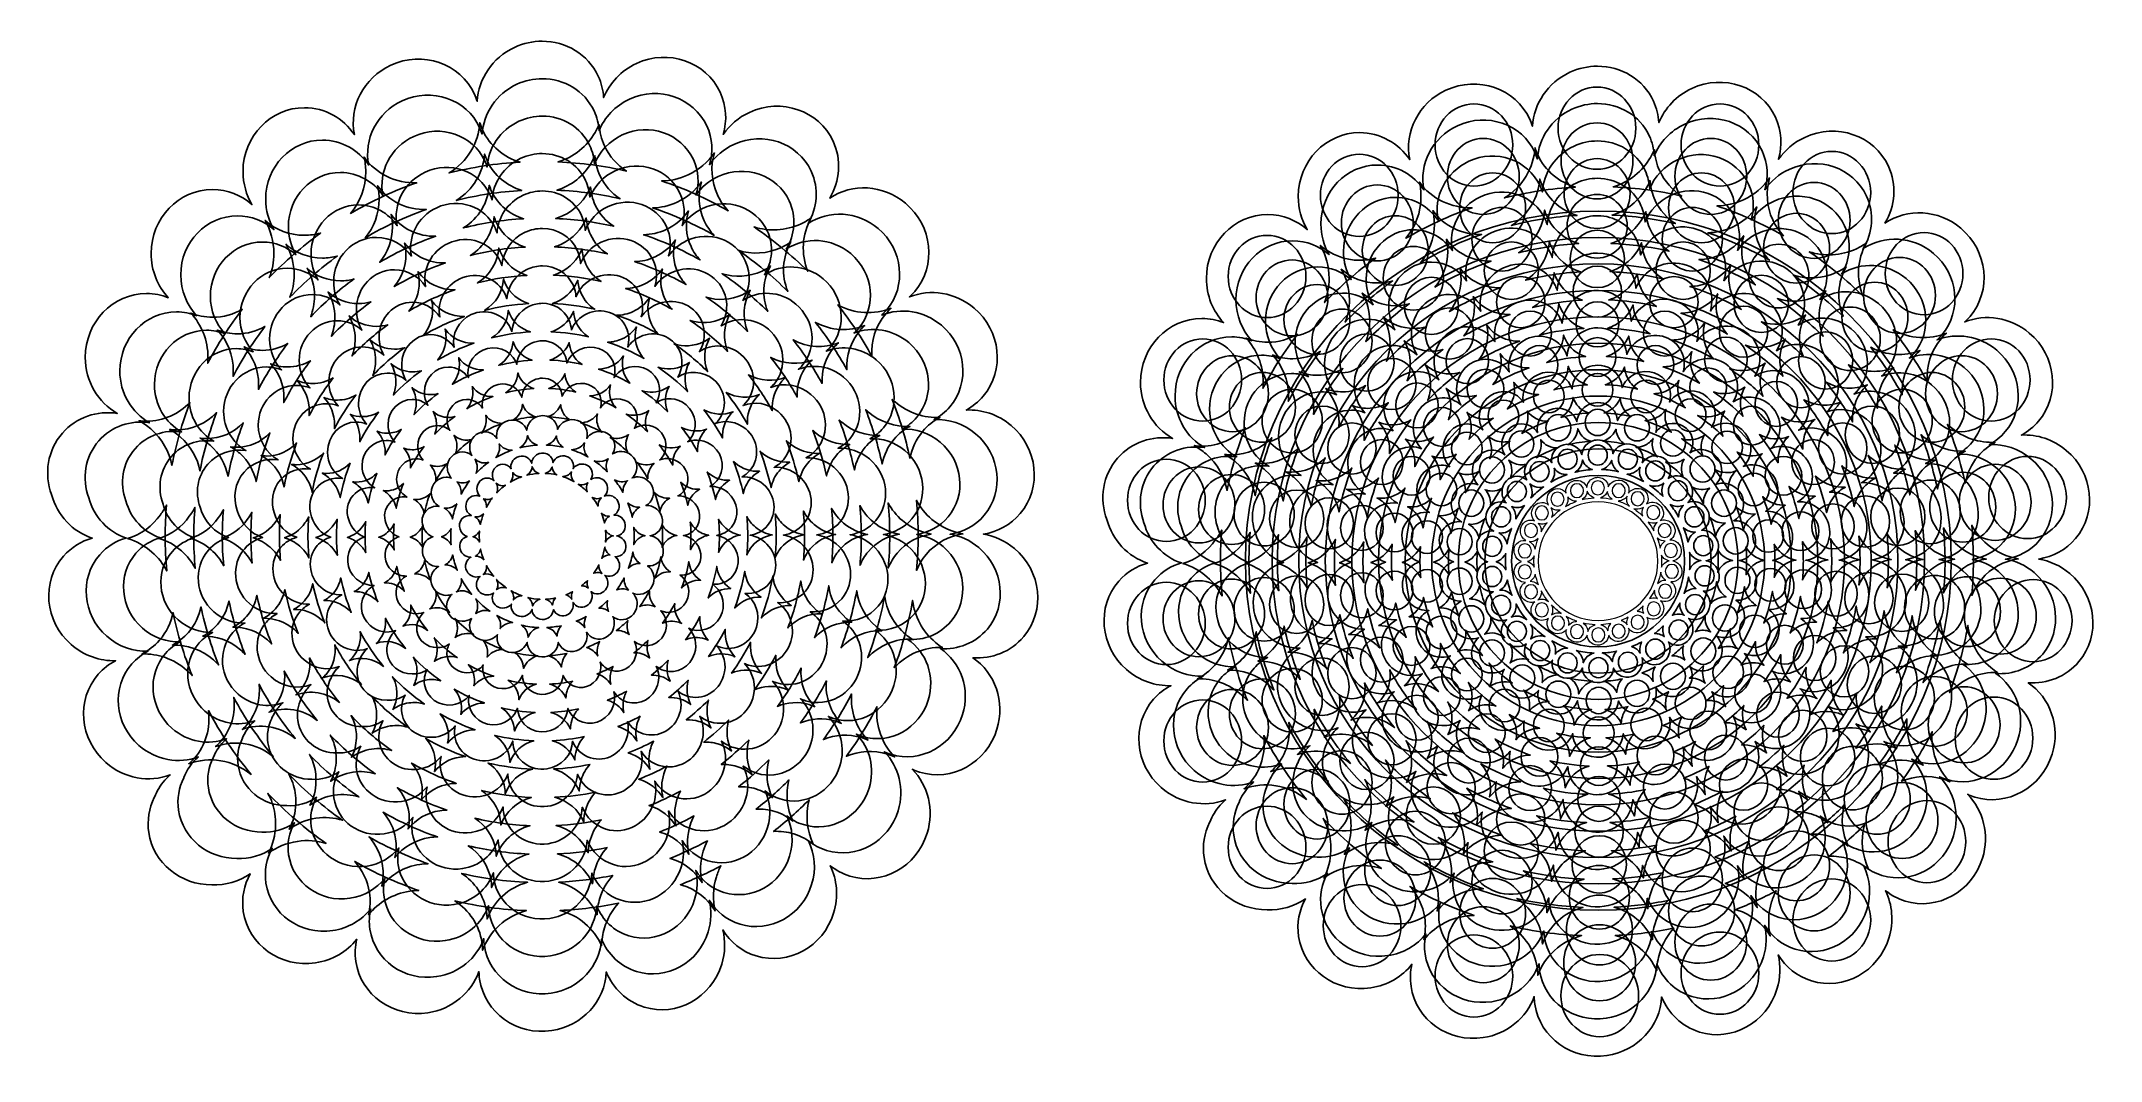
# Model space of a CAD drawing. Header units: centimetres. Extents: x -11.8 to 11.8, y -5.9 to 5.8.
import ezdxf

# ---------------------------------------------------------------- set-up
doc = ezdxf.new("R2010")
doc.units = ezdxf.units.CM
doc.header["$MEASUREMENT"] = 0
doc.layers.add('Layer 1', color=7, linetype='Continuous')

msp = doc.modelspace()

# ---------------------------------------------------------------- linework, layer by layer
at = {"layer": 'Layer 1', "color": 250}
for points, knots in [([(-6.04892, 5.80867), (-6.15451, 5.80863), (-6.2623, 5.78634), (-6.36515, 5.73862), (-6.36515, 5.73862), (-6.62083, 5.61998), (-6.77782, 5.37719), (-6.79346, 5.12167), (-6.79346, 5.12167), (-6.80222, 5.14954), (-6.81238, 5.17706), (-6.82498, 5.20423), (-6.82498, 5.20423), (-6.98826, 5.55612), (-7.41799, 5.70415), (-7.78367, 5.53447), (-7.78367, 5.53447), (-8.09852, 5.38838), (-8.26332, 5.05407), (-8.19897, 4.7394), (-8.19897, 4.7394), (-8.32625, 4.92609), (-8.53563, 5.04812), (-8.77238, 5.04812), (-8.77238, 5.04812), (-9.1603, 5.04812), (-9.47539, 4.72073), (-9.47539, 4.31759), (-9.47539, 4.31759), (-9.47539, 4.17901), (-9.43791, 4.04974), (-9.37332, 3.93932), (-9.37332, 3.93932), (-9.49546, 4.04589), (-9.6528, 4.11044), (-9.82465, 4.11044), (-9.82465, 4.11044), (-10.21257, 4.11044), (-10.52766, 3.78305), (-10.52766, 3.37991), (-10.52766, 3.37991), (-10.52766, 3.18335), (-10.45269, 3.00487), (-10.33102, 2.87354), (-10.33102, 2.87354), (-10.40833, 2.90397), (-10.49217, 2.92107), (-10.5797, 2.92107), (-10.5797, 2.92107), (-10.96762, 2.92107), (-11.28221, 2.59368), (-11.28221, 2.19054), (-11.28221, 2.19054), (-11.28221, 1.91389), (-11.13385, 1.67349), (-10.91545, 1.54958), (-10.91545, 1.54958), (-11.14562, 1.58345), (-11.38367, 1.50705), (-11.5439, 1.32392), (-11.5439, 1.32392), (-11.71639, 1.12678), (-11.75424, 0.85651), (-11.66749, 0.61991), (-11.66749, 0.61991), (-11.60321, 0.38292), (-11.42703, 0.19496), (-11.20165, 0.12155), (-11.20165, 0.12155), (-11.32602, 0.08673), (-11.44115, 0.01803), (-11.53139, -0.0851), (-11.53139, -0.0851), (-11.78683, -0.37705), (-11.74773, -0.82987), (-11.44433, -1.09533), (-11.44433, -1.09533), (-11.2964, -1.22476), (-11.11291, -1.28606), (-10.93396, -1.28096), (-10.93396, -1.28096), (-11.00777, -1.3191), (-11.07547, -1.3707), (-11.1331, -1.43657), (-11.1331, -1.43657), (-11.38854, -1.72852), (-11.34943, -2.18084), (-11.04604, -2.4463), (-11.04604, -2.4463), (-10.83391, -2.6319), (-10.54841, -2.67722), (-10.30851, -2.5879), (-10.30851, -2.5879), (-10.33044, -2.60721), (-10.35133, -2.6274), (-10.37106, -2.64995), (-10.37106, -2.64995), (-10.42217, -2.70837), (-10.46136, -2.77358), (-10.48915, -2.84209), (-10.48915, -2.84209), (-10.48977, -2.84362), (-10.49054, -2.84507), (-10.49115, -2.84659), (-10.49115, -2.84659), (-10.55097, -2.96807), (-10.5759, -3.10672), (-10.5547, -3.24888), (-10.5547, -3.24888), (-10.50246, -3.59904), (-10.18907, -3.84905), (-9.83168, -3.84481), (-9.83168, -3.84481), (-9.67668, -3.85264), (-9.52186, -3.81083), (-9.39336, -3.72072), (-9.39336, -3.72072), (-9.46376, -3.84874), (-9.49479, -3.99771), (-9.47192, -4.15103), (-9.47192, -4.15103), (-9.41468, -4.5347), (-9.04405, -4.79844), (-8.64532, -4.73895), (-8.64532, -4.73895), (-8.45092, -4.70995), (-8.28542, -4.60947), (-8.17348, -4.46976), (-8.17348, -4.46976), (-8.19217, -4.55071), (-8.1969, -4.63587), (-8.18399, -4.72244), (-8.18399, -4.72244), (-8.12675, -5.10612), (-7.75662, -5.36885), (-7.35789, -5.30936), (-7.35789, -5.30936), (-7.07911, -5.26777), (-6.86014, -5.07971), (-6.77297, -4.83902), (-6.77297, -4.83902), (-6.77244, -4.86823), (-6.77039, -4.89696), (-6.76596, -4.92658), (-6.76596, -4.92658), (-6.70872, -5.31026), (-6.33858, -5.57399), (-5.93986, -5.51451), (-5.93986, -5.51451), (-5.58741, -5.46193), (-5.32983, -5.17449), (-5.31441, -4.84353), (-5.31441, -4.84353), (-5.2374, -5.03089), (-5.08404, -5.18236), (-4.8801, -5.24532), (-4.8801, -5.24532), (-4.50944, -5.35975), (-4.11188, -5.13966), (-3.99296, -4.75447), (-3.99296, -4.75447), (-3.95208, -4.62206), (-3.94981, -4.48725), (-3.97895, -4.36269), (-3.97895, -4.36269), (-3.89367, -4.50055), (-3.76237, -4.60872), (-3.59818, -4.6594), (-3.59818, -4.6594), (-3.22752, -4.77383), (-2.82996, -4.55425), (-2.71104, -4.16905), (-2.71104, -4.16905), (-2.65306, -3.98124), (-2.67205, -3.78853), (-2.74957, -3.62716), (-2.74957, -3.62716), (-2.68468, -3.67904), (-2.60954, -3.71992), (-2.52591, -3.74574), (-2.52591, -3.74574), (-2.15525, -3.86017), (-1.75819, -3.64008), (-1.63927, -3.25489), (-1.63927, -3.25489), (-1.55613, -2.98556), (-1.63113, -2.7066), (-1.81039, -2.52386), (-1.81039, -2.52386), (-1.78383, -2.53602), (-1.75695, -2.54705), (-1.72833, -2.55588), (-1.72833, -2.55588), (-1.35767, -2.67031), (-0.9596, -2.45022), (-0.84069, -2.06503), (-0.84069, -2.06503), (-0.74299, -1.74854), (-0.86412, -1.41858), (-1.11589, -1.24744), (-1.11589, -1.24744), (-0.89874, -1.26257), (-0.6812, -1.1801), (-0.53397, -1.00527), (-0.53397, -1.00527), (-0.2841, -0.70855), (-0.33119, -0.25672), (-0.63955, 0.00296), (-0.63955, 0.00296), (-0.74555, 0.09222), (-0.86874, 0.14685), (-0.99481, 0.16858), (-0.99481, 0.16858), (-0.83462, 0.19336), (-0.6837, 0.27181), (-0.573, 0.40325), (-0.573, 0.40325), (-0.32313, 0.69997), (-0.37071, 1.1523), (-0.67908, 1.41198), (-0.67908, 1.41198), (-0.82943, 1.53859), (-1.01413, 1.59608), (-1.19295, 1.58761), (-1.19295, 1.58761), (-1.11987, 1.62714), (-1.05319, 1.68027), (-0.99681, 1.74723), (-0.99681, 1.74723), (-0.74693, 2.04395), (-0.79452, 2.49528), (-1.10289, 2.75496), (-1.10289, 2.75496), (-1.31849, 2.93652), (-1.60475, 2.97639), (-1.84292, 2.88255), (-1.84292, 2.88255), (-1.82136, 2.90227), (-1.80067, 2.92268), (-1.78138, 2.9456), (-1.78138, 2.9456), (-1.53151, 3.24233), (-1.57909, 3.69465), (-1.88746, 3.95433), (-1.88746, 3.95433), (-2.14366, 4.17008), (-2.49965, 4.185), (-2.75609, 4.01387), (-2.75609, 4.01387), (-2.63998, 4.20801), (-2.6173, 4.44934), (-2.71706, 4.66434), (-2.71706, 4.66434), (-2.88034, 5.01623), (-3.30957, 5.16426), (-3.67525, 4.99458), (-3.67525, 4.99458), (-3.80096, 4.93625), (-3.90249, 4.84796), (-3.97547, 4.7429), (-3.97547, 4.7429), (-3.93021, 4.89855), (-3.93817, 5.06837), (-4.0105, 5.22425), (-4.0105, 5.22425), (-4.17378, 5.57613), (-4.603, 5.72417), (-4.96869, 5.55449), (-4.96869, 5.55449), (-5.14699, 5.47176), (-5.27755, 5.32885), (-5.34546, 5.16321), (-5.34546, 5.16321), (-5.3504, 5.24615), (-5.37016, 5.32949), (-5.407, 5.40889), (-5.407, 5.40889), (-5.52436, 5.66181), (-5.77912, 5.8088), (-6.04896, 5.80868), (-6.04896, 5.80868), (-6.04896, 5.80868), (-6.04896, 5.80868), (-6.04896, 5.80868), (-6.04896, 5.80868), (-6.04896, 5.80868), (-6.04892, 5.80867), (-6.04892, 5.80867)], [0, 0, 0, 0, 0.01369863, 0.01369863, 0.01369863, 0.01369863, 0.02739726, 0.02739726, 0.02739726, 0.02739726, 0.04109589, 0.04109589, 0.04109589, 0.04109589, 0.05479452, 0.05479452, 0.05479452, 0.05479452, 0.06849315, 0.06849315, 0.06849315, 0.06849315, 0.08219178, 0.08219178, 0.08219178, 0.08219178, 0.09589041, 0.09589041, 0.09589041, 0.09589041, 0.10958904, 0.10958904, 0.10958904, 0.10958904, 0.12328767, 0.12328767, 0.12328767, 0.12328767, 0.1369863, 0.1369863, 0.1369863, 0.1369863, 0.15068493, 0.15068493, 0.15068493, 0.15068493, 0.16438356, 0.16438356, 0.16438356, 0.16438356, 0.17808219, 0.17808219, 0.17808219, 0.17808219, 0.19178082, 0.19178082, 0.19178082, 0.19178082, 0.20547945, 0.20547945, 0.20547945, 0.20547945, 0.21917808, 0.21917808, 0.21917808, 0.21917808, 0.23287671, 0.23287671, 0.23287671, 0.23287671, 0.24657534, 0.24657534, 0.24657534, 0.24657534, 0.26027397, 0.26027397, 0.26027397, 0.26027397, 0.2739726, 0.2739726, 0.2739726, 0.2739726, 0.28767123, 0.28767123, 0.28767123, 0.28767123, 0.30136986, 0.30136986, 0.30136986, 0.30136986, 0.31506849, 0.31506849, 0.31506849, 0.31506849, 0.32876712, 0.32876712, 0.32876712, 0.32876712, 0.34246575, 0.34246575, 0.34246575, 0.34246575, 0.35616438, 0.35616438, 0.35616438, 0.35616438, 0.36986301, 0.36986301, 0.36986301, 0.36986301, 0.38356164, 0.38356164, 0.38356164, 0.38356164, 0.39726027, 0.39726027, 0.39726027, 0.39726027, 0.4109589, 0.4109589, 0.4109589, 0.4109589, 0.42465753, 0.42465753, 0.42465753, 0.42465753, 0.43835616, 0.43835616, 0.43835616, 0.43835616, 0.45205479, 0.45205479, 0.45205479, 0.45205479, 0.46575342, 0.46575342, 0.46575342, 0.46575342, 0.47945205, 0.47945205, 0.47945205, 0.47945205, 0.49315068, 0.49315068, 0.49315068, 0.49315068, 0.50684932, 0.50684932, 0.50684932, 0.50684932, 0.52054795, 0.52054795, 0.52054795, 0.52054795, 0.53424658, 0.53424658, 0.53424658, 0.53424658, 0.54794521, 0.54794521, 0.54794521, 0.54794521, 0.56164384, 0.56164384, 0.56164384, 0.56164384, 0.57534247, 0.57534247, 0.57534247, 0.57534247, 0.5890411, 0.5890411, 0.5890411, 0.5890411, 0.60273973, 0.60273973, 0.60273973, 0.60273973, 0.61643836, 0.61643836, 0.61643836, 0.61643836, 0.63013699, 0.63013699, 0.63013699, 0.63013699, 0.64383562, 0.64383562, 0.64383562, 0.64383562, 0.65753425, 0.65753425, 0.65753425, 0.65753425, 0.67123288, 0.67123288, 0.67123288, 0.67123288, 0.68493151, 0.68493151, 0.68493151, 0.68493151, 0.69863014, 0.69863014, 0.69863014, 0.69863014, 0.71232877, 0.71232877, 0.71232877, 0.71232877, 0.7260274, 0.7260274, 0.7260274, 0.7260274, 0.73972603, 0.73972603, 0.73972603, 0.73972603, 0.75342466, 0.75342466, 0.75342466, 0.75342466, 0.76712329, 0.76712329, 0.76712329, 0.76712329, 0.78082192, 0.78082192, 0.78082192, 0.78082192, 0.79452055, 0.79452055, 0.79452055, 0.79452055, 0.80821918, 0.80821918, 0.80821918, 0.80821918, 0.82191781, 0.82191781, 0.82191781, 0.82191781, 0.83561644, 0.83561644, 0.83561644, 0.83561644, 0.84931507, 0.84931507, 0.84931507, 0.84931507, 0.8630137, 0.8630137, 0.8630137, 0.8630137, 0.87671233, 0.87671233, 0.87671233, 0.87671233, 0.89041096, 0.89041096, 0.89041096, 0.89041096, 0.90410959, 0.90410959, 0.90410959, 0.90410959, 0.91780822, 0.91780822, 0.91780822, 0.91780822, 0.93150685, 0.93150685, 0.93150685, 0.93150685, 0.94520548, 0.94520548, 0.94520548, 0.94520548, 0.95890411, 0.95890411, 0.95890411, 0.95890411, 0.97260274, 0.97260274, 0.97260274, 0.97260274, 1, 1, 1, 1]), ([(-6.76393, 4.876), (-6.75517, 4.84813), (-6.74501, 4.82111), (-6.73241, 4.79394), (-6.73241, 4.79394), (-6.6466, 4.60901), (-6.48712, 4.48047), (-6.3021, 4.42467), (-6.3021, 4.42467), (-6.58081, 4.40897), (-6.85256, 4.36705), (-7.11469, 4.30108), (-7.11469, 4.30108), (-6.90511, 4.42945), (-6.77793, 4.64749), (-6.76394, 4.87599), (-6.76394, 4.87599), (-6.76394, 4.87599), (-6.76394, 4.87599), (-6.76394, 4.87599), (-6.76394, 4.87599), (-6.76394, 4.87599), (-6.76393, 4.876), (-6.76393, 4.876)], [0, 0, 0, 0, 0.14285714, 0.14285714, 0.14285714, 0.14285714, 0.28571429, 0.28571429, 0.28571429, 0.28571429, 0.42857143, 0.42857143, 0.42857143, 0.42857143, 0.57142857, 0.57142857, 0.57142857, 0.57142857, 0.71428571, 0.71428571, 0.71428571, 0.71428571, 1, 1, 1, 1]), ([(-5.39695, 4.85498), (-5.39201, 4.77204), (-5.37175, 4.6892), (-5.33491, 4.6098), (-5.33491, 4.6098), (-5.27851, 4.48825), (-5.19043, 4.3908), (-5.08423, 4.32259), (-5.08423, 4.32259), (-5.33747, 4.38062), (-5.59924, 4.41622), (-5.8673, 4.42767), (-5.8673, 4.42767), (-5.83574, 4.43753), (-5.80458, 4.44938), (-5.77373, 4.4637), (-5.77373, 4.4637), (-5.59543, 4.54643), (-5.46487, 4.68934), (-5.39696, 4.85498), (-5.39696, 4.85498), (-5.39696, 4.85498), (-5.39696, 4.85498), (-5.39696, 4.85498), (-5.39696, 4.85498), (-5.39696, 4.85498), (-5.39695, 4.85498), (-5.39695, 4.85498)], [0, 0, 0, 0, 0.125, 0.125, 0.125, 0.125, 0.25, 0.25, 0.25, 0.25, 0.375, 0.375, 0.375, 0.375, 0.5, 0.5, 0.5, 0.5, 0.625, 0.625, 0.625, 0.625, 0.75, 0.75, 0.75, 0.75, 1, 1, 1, 1]), ([(-8.08839, 4.48322), (-7.95156, 4.28945), (-7.7231, 4.18201), (-7.48546, 4.18951), (-7.48546, 4.18951), (-7.75069, 4.09665), (-8.00386, 3.97891), (-8.24251, 3.83876), (-8.24251, 3.83876), (-8.13516, 3.96696), (-8.06989, 4.13435), (-8.06989, 4.31761), (-8.06989, 4.31761), (-8.06989, 4.37457), (-8.07652, 4.43), (-8.0884, 4.48323), (-8.0884, 4.48323), (-8.0884, 4.48323), (-8.0884, 4.48323), (-8.0884, 4.48323), (-8.0884, 4.48323), (-8.0884, 4.48323), (-8.08839, 4.48322), (-8.08839, 4.48322)], [0, 0, 0, 0, 0.14285714, 0.14285714, 0.14285714, 0.14285714, 0.28571429, 0.28571429, 0.28571429, 0.28571429, 0.42857143, 0.42857143, 0.42857143, 0.42857143, 0.57142857, 0.57142857, 0.57142857, 0.57142857, 0.71428571, 0.71428571, 0.71428571, 0.71428571, 1, 1, 1, 1]), ([(-4.07699, 4.53025), (-4.12203, 4.37478), (-4.11369, 4.20556), (-4.04146, 4.0499), (-4.04146, 4.0499), (-4.00975, 3.98156), (-3.9682, 3.9209), (-3.91887, 3.86877), (-3.91887, 3.86877), (-4.1596, 4.00571), (-4.41452, 4.12028), (-4.68142, 4.20952), (-4.68142, 4.20952), (-4.57971, 4.21115), (-4.47619, 4.23364), (-4.3772, 4.27957), (-4.3772, 4.27957), (-4.25186, 4.33773), (-4.14992, 4.42559), (-4.07698, 4.53025), (-4.07698, 4.53025), (-4.07698, 4.53025), (-4.07698, 4.53025), (-4.07698, 4.53025), (-4.07698, 4.53025), (-4.07698, 4.53025), (-4.07699, 4.53025), (-4.07699, 4.53025)], [0, 0, 0, 0, 0.125, 0.125, 0.125, 0.125, 0.25, 0.25, 0.25, 0.25, 0.375, 0.375, 0.375, 0.375, 0.5, 0.5, 0.5, 0.5, 0.625, 0.625, 0.625, 0.625, 0.75, 0.75, 0.75, 0.75, 1, 1, 1, 1]), ([(-2.96869, 3.78621), (-3.07569, 3.59939), (-3.08631, 3.37401), (-3.00722, 3.17527), (-3.00722, 3.17527), (-3.19596, 3.36297), (-3.40175, 3.53366), (-3.62266, 3.68414), (-3.62266, 3.68414), (-3.45315, 3.63), (-3.26108, 3.63739), (-3.08377, 3.71967), (-3.08377, 3.71967), (-3.04281, 3.73867), (-3.00442, 3.76131), (-2.96869, 3.78622), (-2.96869, 3.78622), (-2.96869, 3.78622), (-2.96869, 3.78622), (-2.96869, 3.78622), (-2.96869, 3.78622), (-2.96869, 3.78622), (-2.96869, 3.78621), (-2.96869, 3.78621)], [0, 0, 0, 0, 0.14285714, 0.14285714, 0.14285714, 0.14285714, 0.28571429, 0.28571429, 0.28571429, 0.28571429, 0.42857143, 0.42857143, 0.42857143, 0.42857143, 0.57142857, 0.57142857, 0.57142857, 0.57142857, 0.71428571, 0.71428571, 0.71428571, 0.71428571, 1, 1, 1, 1]), ([(-9.22321, 3.75769), (-9.10114, 3.6514), (-8.94398, 3.58757), (-8.77239, 3.58757), (-8.77239, 3.58757), (-8.70849, 3.58757), (-8.6466, 3.59647), (-8.58776, 3.61309), (-8.58776, 3.61309), (-8.79828, 3.46073), (-8.99483, 3.29014), (-9.17418, 3.10322), (-9.17418, 3.10322), (-9.14053, 3.18854), (-9.12214, 3.28202), (-9.12214, 3.37992), (-9.12214, 3.37992), (-9.12214, 3.51809), (-9.15898, 3.64748), (-9.22321, 3.75769), (-9.22321, 3.75769), (-9.22321, 3.75769), (-9.22321, 3.75769), (-9.22321, 3.75769), (-9.22321, 3.75769), (-9.22321, 3.75769), (-9.22321, 3.75769), (-9.22321, 3.75769)], [0, 0, 0, 0, 0.125, 0.125, 0.125, 0.125, 0.25, 0.25, 0.25, 0.25, 0.375, 0.375, 0.375, 0.375, 0.5, 0.5, 0.5, 0.5, 0.625, 0.625, 0.625, 0.625, 0.75, 0.75, 0.75, 0.75, 1, 1, 1, 1]), ([(-9.4844, 2.74096), (-9.63294, 2.54727), (-9.76555, 2.34058), (-9.87968, 2.12301), (-9.87968, 2.12301), (-9.87771, 2.14529), (-9.87668, 2.16775), (-9.87668, 2.19056), (-9.87668, 2.19056), (-9.87668, 2.38712), (-9.95165, 2.5656), (-10.07332, 2.69693), (-10.07332, 2.69693), (-9.99601, 2.6665), (-9.91217, 2.6499), (-9.82464, 2.6499), (-9.82464, 2.6499), (-9.7012, 2.6499), (-9.58521, 2.68284), (-9.48439, 2.74097), (-9.48439, 2.74097), (-9.48439, 2.74097), (-9.48439, 2.74097), (-9.48439, 2.74097), (-9.48439, 2.74097), (-9.48439, 2.74097), (-9.4844, 2.74096), (-9.4844, 2.74096)], [0, 0, 0, 0, 0.125, 0.125, 0.125, 0.125, 0.25, 0.25, 0.25, 0.25, 0.375, 0.375, 0.375, 0.375, 0.5, 0.5, 0.5, 0.5, 0.625, 0.625, 0.625, 0.625, 0.75, 0.75, 0.75, 0.75, 1, 1, 1, 1]), ([(-2.66398, 2.7915), (-2.47093, 2.68735), (-2.24635, 2.67581), (-2.05304, 2.75197), (-2.05304, 2.75197), (-2.0746, 2.73225), (-2.09479, 2.71134), (-2.11408, 2.68842), (-2.11408, 2.68842), (-2.23121, 2.54933), (-2.28301, 2.37606), (-2.27319, 2.20457), (-2.27319, 2.20457), (-2.38737, 2.41126), (-2.51833, 2.6073), (-2.66397, 2.79149), (-2.66397, 2.79149), (-2.66397, 2.79149), (-2.66397, 2.79149), (-2.66397, 2.79149), (-2.66397, 2.79149), (-2.66397, 2.79149), (-2.66398, 2.7915), (-2.66398, 2.7915)], [0, 0, 0, 0, 0.14285714, 0.14285714, 0.14285714, 0.14285714, 0.28571429, 0.28571429, 0.28571429, 0.28571429, 0.42857143, 0.42857143, 0.42857143, 0.42857143, 0.57142857, 0.57142857, 0.57142857, 0.57142857, 0.71428571, 0.71428571, 0.71428571, 0.71428571, 1, 1, 1, 1]), ([(-10.08333, 1.67369), (-10.17225, 1.44245), (-10.24168, 1.20159), (-10.28948, 0.95317), (-10.28948, 0.95317), (-10.31975, 1.10885), (-10.40113, 1.25777), (-10.53165, 1.37197), (-10.53165, 1.37197), (-10.57402, 1.40904), (-10.61947, 1.4401), (-10.66675, 1.46604), (-10.66675, 1.46604), (-10.6381, 1.46233), (-10.6093, 1.46004), (-10.57969, 1.46004), (-10.57969, 1.46004), (-10.38598, 1.46004), (-10.21055, 1.54175), (-10.08333, 1.67369), (-10.08333, 1.67369), (-10.08333, 1.67369), (-10.08333, 1.67369), (-10.08333, 1.67369), (-10.08333, 1.67369), (-10.08333, 1.67369), (-10.08333, 1.67369), (-10.08333, 1.67369)], [0, 0, 0, 0, 0.125, 0.125, 0.125, 0.125, 0.25, 0.25, 0.25, 0.25, 0.375, 0.375, 0.375, 0.375, 0.5, 0.5, 0.5, 0.5, 0.625, 0.625, 0.625, 0.625, 0.75, 0.75, 0.75, 0.75, 1, 1, 1, 1]), ([(-2.04053, 1.70922), (-2.03002, 1.6993), (-2.0192, 1.68963), (-2.00801, 1.6802), (-2.00801, 1.6802), (-1.85766, 1.55359), (-1.67296, 1.4956), (-1.49414, 1.50407), (-1.49414, 1.50407), (-1.56722, 1.46454), (-1.6339, 1.41141), (-1.69028, 1.34446), (-1.69028, 1.34446), (-1.7672, 1.25311), (-1.81571, 1.14728), (-1.83739, 1.03674), (-1.83739, 1.03674), (-1.88681, 1.26836), (-1.95515, 1.49304), (-2.04054, 1.70923), (-2.04054, 1.70923), (-2.04054, 1.70923), (-2.04054, 1.70923), (-2.04054, 1.70923), (-2.04054, 1.70923), (-2.04054, 1.70923), (-2.04053, 1.70922), (-2.04053, 1.70922)], [0, 0, 0, 0, 0.125, 0.125, 0.125, 0.125, 0.25, 0.25, 0.25, 0.25, 0.375, 0.375, 0.375, 0.375, 0.5, 0.5, 0.5, 0.5, 0.625, 0.625, 0.625, 0.625, 0.75, 0.75, 0.75, 0.75, 1, 1, 1, 1]), ([(-10.35152, 0.49984), (-10.36125, 0.38232), (-10.36653, 0.26359), (-10.36653, 0.14358), (-10.36653, 0.14358), (-10.36653, 0.00967), (-10.36011, -0.12292), (-10.34802, -0.25371), (-10.34802, -0.25371), (-10.38981, -0.17428), (-10.44659, -0.1006), (-10.51864, -0.03755), (-10.51864, -0.03755), (-10.60228, 0.03563), (-10.69768, 0.0866), (-10.79684, 0.11656), (-10.79684, 0.11656), (-10.6441, 0.16216), (-10.51249, 0.25979), (-10.42157, 0.39026), (-10.42157, 0.39026), (-10.39429, 0.42497), (-10.37107, 0.4617), (-10.35152, 0.49984), (-10.35152, 0.49984), (-10.35152, 0.49984), (-10.35152, 0.49984), (-10.35152, 0.49984), (-10.35152, 0.49984), (-10.35152, 0.49984), (-10.35152, 0.49984), (-10.35152, 0.49984)], [0, 0, 0, 0, 0.11111111, 0.11111111, 0.11111111, 0.11111111, 0.22222222, 0.22222222, 0.22222222, 0.22222222, 0.33333333, 0.33333333, 0.33333333, 0.33333333, 0.44444444, 0.44444444, 0.44444444, 0.44444444, 0.55555556, 0.55555556, 0.55555556, 0.55555556, 0.66666667, 0.66666667, 0.66666667, 0.66666667, 0.77777778, 0.77777778, 0.77777778, 0.77777778, 1, 1, 1, 1]), ([(-1.76282, 0.55588), (-1.71922, 0.47478), (-1.65989, 0.40005), (-1.58469, 0.33672), (-1.58469, 0.33672), (-1.479, 0.24772), (-1.35612, 0.19246), (-1.23043, 0.1706), (-1.23043, 0.1706), (-1.39036, 0.1457), (-1.54021, 0.06669), (-1.65073, -0.06457), (-1.65073, -0.06457), (-1.6982, -0.12094), (-1.73503, -0.18305), (-1.76131, -0.2482), (-1.76131, -0.2482), (-1.74955, -0.1192), (-1.7433, 0.01155), (-1.7433, 0.14358), (-1.7433, 0.14358), (-1.7433, 0.28267), (-1.74978, 0.42017), (-1.76281, 0.55588), (-1.76281, 0.55588), (-1.76281, 0.55588), (-1.76281, 0.55588), (-1.76281, 0.55588), (-1.76281, 0.55588), (-1.76281, 0.55588), (-1.76282, 0.55588), (-1.76282, 0.55588)], [0, 0, 0, 0, 0.11111111, 0.11111111, 0.11111111, 0.11111111, 0.22222222, 0.22222222, 0.22222222, 0.22222222, 0.33333333, 0.33333333, 0.33333333, 0.33333333, 0.44444444, 0.44444444, 0.44444444, 0.44444444, 0.55555556, 0.55555556, 0.55555556, 0.55555556, 0.66666667, 0.66666667, 0.66666667, 0.66666667, 0.77777778, 0.77777778, 0.77777778, 0.77777778, 1, 1, 1, 1]), ([(-1.80636, -0.59044), (-1.78554, -0.77), (-1.69709, -0.94436), (-1.54517, -1.07229), (-1.54517, -1.07229), (-1.51964, -1.09379), (-1.49293, -1.11329), (-1.46561, -1.13083), (-1.46561, -1.13083), (-1.67251, -1.12108), (-1.87363, -1.20704), (-2.01601, -1.3595), (-2.01601, -1.3595), (-1.92317, -1.11303), (-1.85246, -0.85599), (-1.80636, -0.59045), (-1.80636, -0.59045), (-1.80636, -0.59045), (-1.80636, -0.59045), (-1.80636, -0.59045), (-1.80636, -0.59045), (-1.80636, -0.59045), (-1.80636, -0.59044), (-1.80636, -0.59044)], [0, 0, 0, 0, 0.14285714, 0.14285714, 0.14285714, 0.14285714, 0.28571429, 0.28571429, 0.28571429, 0.28571429, 0.42857143, 0.42857143, 0.42857143, 0.42857143, 0.57142857, 0.57142857, 0.57142857, 0.57142857, 0.71428571, 0.71428571, 0.71428571, 0.71428571, 1, 1, 1, 1]), ([(-10.27697, -0.73054), (-10.22516, -0.9791), (-10.15137, -1.21974), (-10.05831, -1.45056), (-10.05831, -1.45056), (-10.07781, -1.42906), (-10.09846, -1.40811), (-10.12086, -1.38852), (-10.12086, -1.38852), (-10.26879, -1.25909), (-10.45227, -1.19829), (-10.63123, -1.20339), (-10.63123, -1.20339), (-10.55742, -1.16524), (-10.48972, -1.11265), (-10.43208, -1.04678), (-10.43208, -1.04678), (-10.35074, -0.95381), (-10.29962, -0.84476), (-10.27697, -0.73055), (-10.27697, -0.73055), (-10.27697, -0.73055), (-10.27697, -0.73055), (-10.27697, -0.73055), (-10.27697, -0.73055), (-10.27697, -0.73055), (-10.27697, -0.73054), (-10.27697, -0.73054)], [0, 0, 0, 0, 0.125, 0.125, 0.125, 0.125, 0.25, 0.25, 0.25, 0.25, 0.375, 0.375, 0.375, 0.375, 0.5, 0.5, 0.5, 0.5, 0.625, 0.625, 0.625, 0.625, 0.75, 0.75, 0.75, 0.75, 1, 1, 1, 1]), ([(-9.87117, -1.85235), (-9.73313, -2.11279), (-9.56919, -2.35753), (-9.38232, -2.58288), (-9.38232, -2.58288), (-9.59172, -2.41389), (-9.86516, -2.37522), (-10.09633, -2.46129), (-10.09633, -2.46129), (-10.0744, -2.44198), (-10.05351, -2.42129), (-10.03378, -2.39874), (-10.03378, -2.39874), (-9.89878, -2.24444), (-9.84608, -2.04511), (-9.87116, -1.85235), (-9.87116, -1.85235), (-9.87116, -1.85235), (-9.87116, -1.85235), (-9.87116, -1.85235), (-9.87116, -1.85235), (-9.87116, -1.85235), (-9.87117, -1.85235), (-9.87117, -1.85235)], [0, 0, 0, 0, 0.14285714, 0.14285714, 0.14285714, 0.14285714, 0.28571429, 0.28571429, 0.28571429, 0.28571429, 0.42857143, 0.42857143, 0.42857143, 0.42857143, 0.57142857, 0.57142857, 0.57142857, 0.57142857, 0.71428571, 0.71428571, 0.71428571, 0.71428571, 1, 1, 1, 1]), ([(-2.21515, -1.80832), (-2.23399, -2.02483), (-2.15684, -2.2341), (-2.0125, -2.38123), (-2.0125, -2.38123), (-2.03906, -2.36907), (-2.06644, -2.35854), (-2.09506, -2.34971), (-2.09506, -2.34971), (-2.255, -2.30033), (-2.41999, -2.31314), (-2.5654, -2.37473), (-2.5654, -2.37473), (-2.43465, -2.19584), (-2.31728, -2.00656), (-2.21515, -1.80832), (-2.21515, -1.80832), (-2.21515, -1.80832), (-2.21515, -1.80832), (-2.21515, -1.80832), (-2.21515, -1.80832), (-2.21515, -1.80832), (-2.21515, -1.80832), (-2.21515, -1.80832)], [0, 0, 0, 0, 0.14285714, 0.14285714, 0.14285714, 0.14285714, 0.28571429, 0.28571429, 0.28571429, 0.28571429, 0.42857143, 0.42857143, 0.42857143, 0.42857143, 0.57142857, 0.57142857, 0.57142857, 0.57142857, 0.71428571, 0.71428571, 0.71428571, 0.71428571, 1, 1, 1, 1]), ([(-9.19018, -2.79954), (-8.98837, -3.01215), (-8.7647, -3.20432), (-8.5232, -3.37245), (-8.5232, -3.37245), (-8.62623, -3.34106), (-8.73838, -3.33134), (-8.85294, -3.34843), (-8.85294, -3.34843), (-8.9772, -3.36697), (-9.08945, -3.41506), (-9.18368, -3.48353), (-9.18368, -3.48353), (-9.13168, -3.38582), (-9.10481, -3.27827), (-9.10312, -3.1698), (-9.10312, -3.1698), (-9.1031, -3.16846), (-9.10314, -3.16714), (-9.10312, -3.1658), (-9.10312, -3.1658), (-9.10108, -3.12225), (-9.10296, -3.07786), (-9.10963, -3.03321), (-9.10963, -3.03321), (-9.12225, -2.94864), (-9.15013, -2.87016), (-9.19019, -2.79954), (-9.19019, -2.79954), (-9.19019, -2.79954), (-9.19019, -2.79954), (-9.19019, -2.79954), (-9.19019, -2.79954), (-9.19019, -2.79954), (-9.19018, -2.79954), (-9.19018, -2.79954)], [0, 0, 0, 0, 0.1, 0.1, 0.1, 0.1, 0.2, 0.2, 0.2, 0.2, 0.3, 0.3, 0.3, 0.3, 0.4, 0.4, 0.4, 0.4, 0.5, 0.5, 0.5, 0.5, 0.6, 0.6, 0.6, 0.6, 0.7, 0.7, 0.7, 0.7, 0.8, 0.8, 0.8, 0.8, 1, 1, 1, 1]), ([(-2.99171, -2.87309), (-3.03795, -3.0504), (-3.01669, -3.23047), (-2.94368, -3.38246), (-2.94368, -3.38246), (-3.00858, -3.33058), (-3.08371, -3.2897), (-3.16734, -3.26387), (-3.16734, -3.26387), (-3.24439, -3.24008), (-3.32241, -3.23078), (-3.39901, -3.23435), (-3.39901, -3.23435), (-3.25561, -3.1226), (-3.11972, -3.00168), (-2.99172, -2.87309), (-2.99172, -2.87309), (-2.99172, -2.87309), (-2.99172, -2.87309), (-2.99172, -2.87309), (-2.99172, -2.87309), (-2.99172, -2.87309), (-2.99171, -2.87309), (-2.99171, -2.87309)], [0, 0, 0, 0, 0.14285714, 0.14285714, 0.14285714, 0.14285714, 0.28571429, 0.28571429, 0.28571429, 0.28571429, 0.42857143, 0.42857143, 0.42857143, 0.42857143, 0.57142857, 0.57142857, 0.57142857, 0.57142857, 0.71428571, 0.71428571, 0.71428571, 0.71428571, 1, 1, 1, 1]), ([(-8.19646, -3.5786), (-7.96442, -3.71105), (-7.71896, -3.82266), (-7.46243, -3.91084), (-7.46243, -3.91084), (-7.4963, -3.91129), (-7.53052, -3.9142), (-7.565, -3.91935), (-7.565, -3.91935), (-7.7594, -3.94835), (-7.9249, -4.04883), (-8.03684, -4.18854), (-8.03684, -4.18854), (-8.01815, -4.10758), (-8.01442, -4.02243), (-8.02733, -3.93586), (-8.02733, -3.93586), (-8.04787, -3.79816), (-8.10853, -3.67592), (-8.19645, -3.5786), (-8.19645, -3.5786), (-8.19645, -3.5786), (-8.19645, -3.5786), (-8.19645, -3.5786), (-8.19645, -3.5786), (-8.19645, -3.5786), (-8.19646, -3.5786), (-8.19646, -3.5786)], [0, 0, 0, 0, 0.125, 0.125, 0.125, 0.125, 0.25, 0.25, 0.25, 0.25, 0.375, 0.375, 0.375, 0.375, 0.5, 0.5, 0.5, 0.5, 0.625, 0.625, 0.625, 0.625, 0.75, 0.75, 0.75, 0.75, 1, 1, 1, 1]), ([(-4.00244, -3.62863), (-4.02288, -3.66813), (-4.04037, -3.71013), (-4.05398, -3.75422), (-4.05398, -3.75422), (-4.09474, -3.88625), (-4.09786, -4.02075), (-4.06899, -4.145), (-4.06899, -4.145), (-4.15427, -4.00743), (-4.2853, -3.8999), (-4.44926, -3.84929), (-4.44926, -3.84929), (-4.45488, -3.84756), (-4.46064, -3.84637), (-4.46627, -3.84479), (-4.46627, -3.84479), (-4.30663, -3.78177), (-4.15206, -3.70942), (-4.00244, -3.62863), (-4.00244, -3.62863), (-4.00244, -3.62863), (-4.00244, -3.62863), (-4.00244, -3.62863), (-4.00244, -3.62863), (-4.00244, -3.62863), (-4.00244, -3.62863), (-4.00244, -3.62863)], [0, 0, 0, 0, 0.125, 0.125, 0.125, 0.125, 0.25, 0.25, 0.25, 0.25, 0.375, 0.375, 0.375, 0.375, 0.5, 0.5, 0.5, 0.5, 0.625, 0.625, 0.625, 0.625, 0.75, 0.75, 0.75, 0.75, 1, 1, 1, 1]), ([(-7.04764, -4.03092), (-6.78365, -4.09288), (-6.51024, -4.13034), (-6.23005, -4.1415), (-6.23005, -4.1415), (-6.46879, -4.20487), (-6.65362, -4.37867), (-6.73191, -4.59483), (-6.73191, -4.59483), (-6.73244, -4.56562), (-6.73449, -4.5364), (-6.73892, -4.50677), (-6.73892, -4.50677), (-6.76901, -4.30506), (-6.8859, -4.13667), (-7.04764, -4.03093), (-7.04764, -4.03093), (-7.04764, -4.03093), (-7.04764, -4.03093), (-7.04764, -4.03093), (-7.04764, -4.03093), (-7.04764, -4.03093), (-7.04764, -4.03092), (-7.04764, -4.03092)], [0, 0, 0, 0, 0.14285714, 0.14285714, 0.14285714, 0.14285714, 0.28571429, 0.28571429, 0.28571429, 0.28571429, 0.42857143, 0.42857143, 0.42857143, 0.42857143, 0.57142857, 0.57142857, 0.57142857, 0.57142857, 0.71428571, 0.71428571, 0.71428571, 0.71428571, 1, 1, 1, 1]), ([(-5.17429, -4.05544), (-5.24588, -4.13423), (-5.30216, -4.23033), (-5.33591, -4.33965), (-5.33591, -4.33965), (-5.35671, -4.40702), (-5.36756, -4.47534), (-5.36943, -4.5423), (-5.36943, -4.5423), (-5.45532, -4.34345), (-5.63217, -4.19588), (-5.84427, -4.14001), (-5.84427, -4.14001), (-5.61589, -4.12906), (-5.39203, -4.10045), (-5.17429, -4.05545), (-5.17429, -4.05545), (-5.17429, -4.05545), (-5.17429, -4.05545), (-5.17429, -4.05545), (-5.17429, -4.05545), (-5.17429, -4.05545), (-5.17429, -4.05544), (-5.17429, -4.05544)], [0, 0, 0, 0, 0.14285714, 0.14285714, 0.14285714, 0.14285714, 0.28571429, 0.28571429, 0.28571429, 0.28571429, 0.42857143, 0.42857143, 0.42857143, 0.42857143, 0.57142857, 0.57142857, 0.57142857, 0.57142857, 0.71428571, 0.71428571, 0.71428571, 0.71428571, 1, 1, 1, 1]), ([(-5.17429, -4.05544), (-5.17429, -4.05544), (-5.17429, -4.05544), (-5.17429, -4.05544), (-5.17429, -4.05544), (-5.17429, -4.05544), (-5.17429, -4.05544), (-5.17429, -4.05544)], [0, 0, 0, 0, 0.33333333, 0.33333333, 0.33333333, 0.33333333, 1, 1, 1, 1])]:
    msp.add_open_spline(points, degree=3, knots=knots, dxfattribs=at)
at = {"layer": 'Layer 1', "lineweight": 15}
for points, knots in [([(-6.04892, 5.80867), (-6.15451, 5.80863), (-6.2623, 5.78634), (-6.36515, 5.73862), (-6.36515, 5.73862), (-6.62083, 5.61998), (-6.77782, 5.37719), (-6.79346, 5.12167), (-6.79346, 5.12167), (-6.80222, 5.14954), (-6.81238, 5.17706), (-6.82498, 5.20423), (-6.82498, 5.20423), (-6.98826, 5.55612), (-7.41799, 5.70415), (-7.78367, 5.53447), (-7.78367, 5.53447), (-8.09852, 5.38838), (-8.26332, 5.05407), (-8.19897, 4.7394), (-8.19897, 4.7394), (-8.32625, 4.92609), (-8.53563, 5.04812), (-8.77238, 5.04812), (-8.77238, 5.04812), (-9.1603, 5.04812), (-9.47539, 4.72073), (-9.47539, 4.31759), (-9.47539, 4.31759), (-9.47539, 4.17901), (-9.43791, 4.04974), (-9.37332, 3.93932), (-9.37332, 3.93932), (-9.49546, 4.04589), (-9.6528, 4.11044), (-9.82465, 4.11044), (-9.82465, 4.11044), (-10.21257, 4.11044), (-10.52766, 3.78305), (-10.52766, 3.37991), (-10.52766, 3.37991), (-10.52766, 3.18335), (-10.45269, 3.00487), (-10.33102, 2.87354), (-10.33102, 2.87354), (-10.40833, 2.90397), (-10.49217, 2.92107), (-10.5797, 2.92107), (-10.5797, 2.92107), (-10.96762, 2.92107), (-11.28221, 2.59368), (-11.28221, 2.19054), (-11.28221, 2.19054), (-11.28221, 1.91389), (-11.13385, 1.67349), (-10.91545, 1.54958), (-10.91545, 1.54958), (-11.14562, 1.58345), (-11.38367, 1.50705), (-11.5439, 1.32392), (-11.5439, 1.32392), (-11.71639, 1.12678), (-11.75424, 0.85651), (-11.66749, 0.61991), (-11.66749, 0.61991), (-11.60321, 0.38292), (-11.42703, 0.19496), (-11.20165, 0.12155), (-11.20165, 0.12155), (-11.32602, 0.08673), (-11.44115, 0.01803), (-11.53139, -0.0851), (-11.53139, -0.0851), (-11.78683, -0.37705), (-11.74773, -0.82987), (-11.44433, -1.09533), (-11.44433, -1.09533), (-11.2964, -1.22476), (-11.11291, -1.28606), (-10.93396, -1.28096), (-10.93396, -1.28096), (-11.00777, -1.3191), (-11.07547, -1.3707), (-11.1331, -1.43657), (-11.1331, -1.43657), (-11.38854, -1.72852), (-11.34943, -2.18084), (-11.04604, -2.4463), (-11.04604, -2.4463), (-10.83391, -2.6319), (-10.54841, -2.67722), (-10.30851, -2.5879), (-10.30851, -2.5879), (-10.33044, -2.60721), (-10.35133, -2.6274), (-10.37106, -2.64995), (-10.37106, -2.64995), (-10.42217, -2.70837), (-10.46136, -2.77358), (-10.48915, -2.84209), (-10.48915, -2.84209), (-10.48977, -2.84362), (-10.49054, -2.84507), (-10.49115, -2.84659), (-10.49115, -2.84659), (-10.55097, -2.96807), (-10.5759, -3.10672), (-10.5547, -3.24888), (-10.5547, -3.24888), (-10.50246, -3.59904), (-10.18907, -3.84905), (-9.83168, -3.84481), (-9.83168, -3.84481), (-9.67668, -3.85264), (-9.52186, -3.81083), (-9.39336, -3.72072), (-9.39336, -3.72072), (-9.46376, -3.84874), (-9.49479, -3.99771), (-9.47192, -4.15103), (-9.47192, -4.15103), (-9.41468, -4.5347), (-9.04405, -4.79844), (-8.64532, -4.73895), (-8.64532, -4.73895), (-8.45092, -4.70995), (-8.28542, -4.60947), (-8.17348, -4.46976), (-8.17348, -4.46976), (-8.19217, -4.55071), (-8.1969, -4.63587), (-8.18399, -4.72244), (-8.18399, -4.72244), (-8.12675, -5.10612), (-7.75662, -5.36885), (-7.35789, -5.30936), (-7.35789, -5.30936), (-7.07911, -5.26777), (-6.86014, -5.07971), (-6.77297, -4.83902), (-6.77297, -4.83902), (-6.77244, -4.86823), (-6.77039, -4.89696), (-6.76596, -4.92658), (-6.76596, -4.92658), (-6.70872, -5.31026), (-6.33858, -5.57399), (-5.93986, -5.51451), (-5.93986, -5.51451), (-5.58741, -5.46193), (-5.32983, -5.17449), (-5.31441, -4.84353), (-5.31441, -4.84353), (-5.2374, -5.03089), (-5.08404, -5.18236), (-4.8801, -5.24532), (-4.8801, -5.24532), (-4.50944, -5.35975), (-4.11188, -5.13966), (-3.99296, -4.75447), (-3.99296, -4.75447), (-3.95208, -4.62206), (-3.94981, -4.48725), (-3.97895, -4.36269), (-3.97895, -4.36269), (-3.89367, -4.50055), (-3.76237, -4.60872), (-3.59818, -4.6594), (-3.59818, -4.6594), (-3.22752, -4.77383), (-2.82996, -4.55425), (-2.71104, -4.16905), (-2.71104, -4.16905), (-2.65306, -3.98124), (-2.67205, -3.78853), (-2.74957, -3.62716), (-2.74957, -3.62716), (-2.68468, -3.67904), (-2.60954, -3.71992), (-2.52591, -3.74574), (-2.52591, -3.74574), (-2.15525, -3.86017), (-1.75819, -3.64008), (-1.63927, -3.25489), (-1.63927, -3.25489), (-1.55613, -2.98556), (-1.63113, -2.7066), (-1.81039, -2.52386), (-1.81039, -2.52386), (-1.78383, -2.53602), (-1.75695, -2.54705), (-1.72833, -2.55588), (-1.72833, -2.55588), (-1.35767, -2.67031), (-0.9596, -2.45022), (-0.84069, -2.06503), (-0.84069, -2.06503), (-0.74299, -1.74854), (-0.86412, -1.41858), (-1.11589, -1.24744), (-1.11589, -1.24744), (-0.89874, -1.26257), (-0.6812, -1.1801), (-0.53397, -1.00527), (-0.53397, -1.00527), (-0.2841, -0.70855), (-0.33119, -0.25672), (-0.63955, 0.00296), (-0.63955, 0.00296), (-0.74555, 0.09222), (-0.86874, 0.14685), (-0.99481, 0.16858), (-0.99481, 0.16858), (-0.83462, 0.19336), (-0.6837, 0.27181), (-0.573, 0.40325), (-0.573, 0.40325), (-0.32313, 0.69997), (-0.37071, 1.1523), (-0.67908, 1.41198), (-0.67908, 1.41198), (-0.82943, 1.53859), (-1.01413, 1.59608), (-1.19295, 1.58761), (-1.19295, 1.58761), (-1.11987, 1.62714), (-1.05319, 1.68027), (-0.99681, 1.74723), (-0.99681, 1.74723), (-0.74693, 2.04395), (-0.79452, 2.49528), (-1.10289, 2.75496), (-1.10289, 2.75496), (-1.31849, 2.93652), (-1.60475, 2.97639), (-1.84292, 2.88255), (-1.84292, 2.88255), (-1.82136, 2.90227), (-1.80067, 2.92268), (-1.78138, 2.9456), (-1.78138, 2.9456), (-1.53151, 3.24233), (-1.57909, 3.69465), (-1.88746, 3.95433), (-1.88746, 3.95433), (-2.14366, 4.17008), (-2.49965, 4.185), (-2.75609, 4.01387), (-2.75609, 4.01387), (-2.63998, 4.20801), (-2.6173, 4.44934), (-2.71706, 4.66434), (-2.71706, 4.66434), (-2.88034, 5.01623), (-3.30957, 5.16426), (-3.67525, 4.99458), (-3.67525, 4.99458), (-3.80096, 4.93625), (-3.90249, 4.84796), (-3.97547, 4.7429), (-3.97547, 4.7429), (-3.93021, 4.89855), (-3.93817, 5.06837), (-4.0105, 5.22425), (-4.0105, 5.22425), (-4.17378, 5.57613), (-4.603, 5.72417), (-4.96869, 5.55449), (-4.96869, 5.55449), (-5.14699, 5.47176), (-5.27755, 5.32885), (-5.34546, 5.16321), (-5.34546, 5.16321), (-5.3504, 5.24615), (-5.37016, 5.32949), (-5.407, 5.40889), (-5.407, 5.40889), (-5.52436, 5.66181), (-5.77912, 5.8088), (-6.04896, 5.80868), (-6.04896, 5.80868), (-6.04896, 5.80868), (-6.04896, 5.80868), (-6.04896, 5.80868)], [0, 0, 0, 0, 0.01388889, 0.01388889, 0.01388889, 0.01388889, 0.02777778, 0.02777778, 0.02777778, 0.02777778, 0.04166667, 0.04166667, 0.04166667, 0.04166667, 0.05555556, 0.05555556, 0.05555556, 0.05555556, 0.06944444, 0.06944444, 0.06944444, 0.06944444, 0.08333333, 0.08333333, 0.08333333, 0.08333333, 0.09722222, 0.09722222, 0.09722222, 0.09722222, 0.11111111, 0.11111111, 0.11111111, 0.11111111, 0.125, 0.125, 0.125, 0.125, 0.13888889, 0.13888889, 0.13888889, 0.13888889, 0.15277778, 0.15277778, 0.15277778, 0.15277778, 0.16666667, 0.16666667, 0.16666667, 0.16666667, 0.18055556, 0.18055556, 0.18055556, 0.18055556, 0.19444444, 0.19444444, 0.19444444, 0.19444444, 0.20833333, 0.20833333, 0.20833333, 0.20833333, 0.22222222, 0.22222222, 0.22222222, 0.22222222, 0.23611111, 0.23611111, 0.23611111, 0.23611111, 0.25, 0.25, 0.25, 0.25, 0.26388889, 0.26388889, 0.26388889, 0.26388889, 0.27777778, 0.27777778, 0.27777778, 0.27777778, 0.29166667, 0.29166667, 0.29166667, 0.29166667, 0.30555556, 0.30555556, 0.30555556, 0.30555556, 0.31944444, 0.31944444, 0.31944444, 0.31944444, 0.33333333, 0.33333333, 0.33333333, 0.33333333, 0.34722222, 0.34722222, 0.34722222, 0.34722222, 0.36111111, 0.36111111, 0.36111111, 0.36111111, 0.375, 0.375, 0.375, 0.375, 0.38888889, 0.38888889, 0.38888889, 0.38888889, 0.40277778, 0.40277778, 0.40277778, 0.40277778, 0.41666667, 0.41666667, 0.41666667, 0.41666667, 0.43055556, 0.43055556, 0.43055556, 0.43055556, 0.44444444, 0.44444444, 0.44444444, 0.44444444, 0.45833333, 0.45833333, 0.45833333, 0.45833333, 0.47222222, 0.47222222, 0.47222222, 0.47222222, 0.48611111, 0.48611111, 0.48611111, 0.48611111, 0.5, 0.5, 0.5, 0.5, 0.51388889, 0.51388889, 0.51388889, 0.51388889, 0.52777778, 0.52777778, 0.52777778, 0.52777778, 0.54166667, 0.54166667, 0.54166667, 0.54166667, 0.55555556, 0.55555556, 0.55555556, 0.55555556, 0.56944444, 0.56944444, 0.56944444, 0.56944444, 0.58333333, 0.58333333, 0.58333333, 0.58333333, 0.59722222, 0.59722222, 0.59722222, 0.59722222, 0.61111111, 0.61111111, 0.61111111, 0.61111111, 0.625, 0.625, 0.625, 0.625, 0.63888889, 0.63888889, 0.63888889, 0.63888889, 0.65277778, 0.65277778, 0.65277778, 0.65277778, 0.66666667, 0.66666667, 0.66666667, 0.66666667, 0.68055556, 0.68055556, 0.68055556, 0.68055556, 0.69444444, 0.69444444, 0.69444444, 0.69444444, 0.70833333, 0.70833333, 0.70833333, 0.70833333, 0.72222222, 0.72222222, 0.72222222, 0.72222222, 0.73611111, 0.73611111, 0.73611111, 0.73611111, 0.75, 0.75, 0.75, 0.75, 0.76388889, 0.76388889, 0.76388889, 0.76388889, 0.77777778, 0.77777778, 0.77777778, 0.77777778, 0.79166667, 0.79166667, 0.79166667, 0.79166667, 0.80555556, 0.80555556, 0.80555556, 0.80555556, 0.81944444, 0.81944444, 0.81944444, 0.81944444, 0.83333333, 0.83333333, 0.83333333, 0.83333333, 0.84722222, 0.84722222, 0.84722222, 0.84722222, 0.86111111, 0.86111111, 0.86111111, 0.86111111, 0.875, 0.875, 0.875, 0.875, 0.88888889, 0.88888889, 0.88888889, 0.88888889, 0.90277778, 0.90277778, 0.90277778, 0.90277778, 0.91666667, 0.91666667, 0.91666667, 0.91666667, 0.93055556, 0.93055556, 0.93055556, 0.93055556, 0.94444444, 0.94444444, 0.94444444, 0.94444444, 0.95833333, 0.95833333, 0.95833333, 0.95833333, 0.97222222, 0.97222222, 0.97222222, 0.97222222, 1, 1, 1, 1]), ([(6.03687, 5.52286), (5.93128, 5.52281), (5.82349, 5.50053), (5.72064, 5.45281), (5.72064, 5.45281), (5.46496, 5.33417), (5.30797, 5.09137), (5.29233, 4.83586), (5.29233, 4.83586), (5.28357, 4.86373), (5.27341, 4.89125), (5.26081, 4.91842), (5.26081, 4.91842), (5.09753, 5.27031), (4.6678, 5.41834), (4.30212, 5.24866), (4.30212, 5.24866), (3.98727, 5.10257), (3.82247, 4.76826), (3.88682, 4.45359), (3.88682, 4.45359), (3.75954, 4.64028), (3.55016, 4.76231), (3.31341, 4.76231), (3.31341, 4.76231), (2.92549, 4.76231), (2.6104, 4.43492), (2.6104, 4.03178), (2.6104, 4.03178), (2.6104, 3.8932), (2.64788, 3.76393), (2.71247, 3.65351), (2.71247, 3.65351), (2.59033, 3.76008), (2.43299, 3.82463), (2.26114, 3.82463), (2.26114, 3.82463), (1.87322, 3.82463), (1.55813, 3.49724), (1.55813, 3.0941), (1.55813, 3.0941), (1.55813, 2.89754), (1.6331, 2.71906), (1.75477, 2.58773), (1.75477, 2.58773), (1.67746, 2.61816), (1.59362, 2.63526), (1.50609, 2.63526), (1.50609, 2.63526), (1.11817, 2.63526), (0.80358, 2.30787), (0.80358, 1.90473), (0.80358, 1.90473), (0.80358, 1.62808), (0.95194, 1.38768), (1.17035, 1.26377), (1.17035, 1.26377), (0.94018, 1.29764), (0.70213, 1.22124), (0.5419, 1.03811), (0.5419, 1.03811), (0.36941, 0.84097), (0.33156, 0.5707), (0.41831, 0.3341), (0.41831, 0.3341), (0.48259, 0.09711), (0.65877, -0.09085), (0.88415, -0.16426), (0.88415, -0.16426), (0.75978, -0.19908), (0.64465, -0.26778), (0.55441, -0.37091), (0.55441, -0.37091), (0.29897, -0.66286), (0.33807, -1.11568), (0.64147, -1.38114), (0.64147, -1.38114), (0.7894, -1.51057), (0.97289, -1.57186), (1.15184, -1.56677), (1.15184, -1.56677), (1.07803, -1.60491), (1.01033, -1.65651), (0.9527, -1.72238), (0.9527, -1.72238), (0.69726, -2.01433), (0.73637, -2.46665), (1.03976, -2.73211), (1.03976, -2.73211), (1.25189, -2.91771), (1.53739, -2.96303), (1.77729, -2.87371), (1.77729, -2.87371), (1.75536, -2.89302), (1.73447, -2.91321), (1.71475, -2.93575), (1.71475, -2.93575), (1.66364, -2.99417), (1.62445, -3.05938), (1.59666, -3.12789), (1.59666, -3.12789), (1.59604, -3.12942), (1.59527, -3.13087), (1.59466, -3.13239), (1.59466, -3.13239), (1.53484, -3.25387), (1.50991, -3.39252), (1.53111, -3.53468), (1.53111, -3.53468), (1.58335, -3.88484), (1.89674, -4.13485), (2.25413, -4.13061), (2.25413, -4.13061), (2.40913, -4.13845), (2.56395, -4.09663), (2.69245, -4.00652), (2.69245, -4.00652), (2.62205, -4.13454), (2.59102, -4.2835), (2.61389, -4.43683), (2.61389, -4.43683), (2.67113, -4.82051), (3.04176, -5.08424), (3.44049, -5.02475), (3.44049, -5.02475), (3.63489, -4.99575), (3.8004, -4.89527), (3.91233, -4.75556), (3.91233, -4.75556), (3.89364, -4.83651), (3.88891, -4.92167), (3.90182, -5.00824), (3.90182, -5.00824), (3.95906, -5.39192), (4.32919, -5.65465), (4.72792, -5.59516), (4.72792, -5.59516), (5.0067, -5.55357), (5.22567, -5.36551), (5.31284, -5.12482), (5.31284, -5.12482), (5.31337, -5.15403), (5.31542, -5.18276), (5.31985, -5.21238), (5.31985, -5.21238), (5.37709, -5.59606), (5.74723, -5.85978), (6.14595, -5.8003), (6.14595, -5.8003), (6.4984, -5.74772), (6.75598, -5.46028), (6.7714, -5.12932), (6.7714, -5.12932), (6.84841, -5.31668), (7.00177, -5.46815), (7.20571, -5.53111), (7.20571, -5.53111), (7.57637, -5.64554), (7.97394, -5.42545), (8.09285, -5.04026), (8.09285, -5.04026), (8.13373, -4.90785), (8.136, -4.77304), (8.10686, -4.64848), (8.10686, -4.64848), (8.19214, -4.78634), (8.32344, -4.89451), (8.48764, -4.94519), (8.48764, -4.94519), (8.8583, -5.05962), (9.25586, -4.84003), (9.37478, -4.45484), (9.37478, -4.45484), (9.43276, -4.26703), (9.41377, -4.07432), (9.33625, -3.91295), (9.33625, -3.91295), (9.40114, -3.96483), (9.47627, -4.00571), (9.55991, -4.03154), (9.55991, -4.03154), (9.93057, -4.14597), (10.32763, -3.92588), (10.44655, -3.54069), (10.44655, -3.54069), (10.52969, -3.27137), (10.45469, -2.99241), (10.27543, -2.80966), (10.27543, -2.80966), (10.30199, -2.82182), (10.32887, -2.83285), (10.35749, -2.84168), (10.35749, -2.84168), (10.72815, -2.9561), (11.12622, -2.73602), (11.24513, -2.35083), (11.24513, -2.35083), (11.34283, -2.03434), (11.2217, -1.70438), (10.96993, -1.53324), (10.96993, -1.53324), (11.18708, -1.54837), (11.40462, -1.4659), (11.55185, -1.29107), (11.55185, -1.29107), (11.80172, -0.99435), (11.75463, -0.54252), (11.44627, -0.28284), (11.44627, -0.28284), (11.34027, -0.19358), (11.21708, -0.13894), (11.09101, -0.11722), (11.09101, -0.11722), (11.2512, -0.09244), (11.40212, -0.014), (11.51282, 0.11745), (11.51282, 0.11745), (11.76269, 0.41417), (11.71511, 0.8665), (11.40674, 1.12618), (11.40674, 1.12618), (11.25639, 1.25279), (11.07169, 1.31028), (10.89287, 1.30181), (10.89287, 1.30181), (10.96595, 1.34134), (11.03263, 1.39447), (11.08901, 1.46142), (11.08901, 1.46142), (11.33889, 1.75815), (11.2913, 2.20947), (10.98293, 2.46915), (10.98293, 2.46915), (10.76733, 2.65071), (10.48107, 2.69058), (10.2429, 2.59674), (10.2429, 2.59674), (10.26446, 2.61646), (10.28515, 2.63687), (10.30444, 2.65979), (10.30444, 2.65979), (10.55431, 2.95652), (10.50673, 3.40884), (10.19836, 3.66852), (10.19836, 3.66852), (9.94216, 3.88427), (9.58617, 3.89919), (9.32973, 3.72806), (9.32973, 3.72806), (9.44584, 3.9222), (9.46852, 4.16353), (9.36876, 4.37853), (9.36876, 4.37853), (9.20548, 4.73042), (8.77625, 4.87845), (8.41057, 4.70877), (8.41057, 4.70877), (8.28486, 4.65044), (8.18333, 4.56215), (8.11035, 4.45709), (8.11035, 4.45709), (8.15561, 4.61274), (8.14766, 4.78256), (8.07532, 4.93844), (8.07532, 4.93844), (7.91204, 5.29032), (7.48281, 5.43836), (7.11713, 5.26868), (7.11713, 5.26868), (6.93883, 5.18595), (6.80827, 5.04304), (6.74036, 4.8774), (6.74036, 4.8774), (6.73542, 4.96034), (6.71566, 5.04368), (6.67882, 5.12308), (6.67882, 5.12308), (6.56146, 5.376), (6.30669, 5.52299), (6.03686, 5.52287), (6.03686, 5.52287), (6.03686, 5.52287), (6.03686, 5.52287), (6.03686, 5.52287)], [0, 0, 0, 0, 0.01388889, 0.01388889, 0.01388889, 0.01388889, 0.02777778, 0.02777778, 0.02777778, 0.02777778, 0.04166667, 0.04166667, 0.04166667, 0.04166667, 0.05555556, 0.05555556, 0.05555556, 0.05555556, 0.06944444, 0.06944444, 0.06944444, 0.06944444, 0.08333333, 0.08333333, 0.08333333, 0.08333333, 0.09722222, 0.09722222, 0.09722222, 0.09722222, 0.11111111, 0.11111111, 0.11111111, 0.11111111, 0.125, 0.125, 0.125, 0.125, 0.13888889, 0.13888889, 0.13888889, 0.13888889, 0.15277778, 0.15277778, 0.15277778, 0.15277778, 0.16666667, 0.16666667, 0.16666667, 0.16666667, 0.18055556, 0.18055556, 0.18055556, 0.18055556, 0.19444444, 0.19444444, 0.19444444, 0.19444444, 0.20833333, 0.20833333, 0.20833333, 0.20833333, 0.22222222, 0.22222222, 0.22222222, 0.22222222, 0.23611111, 0.23611111, 0.23611111, 0.23611111, 0.25, 0.25, 0.25, 0.25, 0.26388889, 0.26388889, 0.26388889, 0.26388889, 0.27777778, 0.27777778, 0.27777778, 0.27777778, 0.29166667, 0.29166667, 0.29166667, 0.29166667, 0.30555556, 0.30555556, 0.30555556, 0.30555556, 0.31944444, 0.31944444, 0.31944444, 0.31944444, 0.33333333, 0.33333333, 0.33333333, 0.33333333, 0.34722222, 0.34722222, 0.34722222, 0.34722222, 0.36111111, 0.36111111, 0.36111111, 0.36111111, 0.375, 0.375, 0.375, 0.375, 0.38888889, 0.38888889, 0.38888889, 0.38888889, 0.40277778, 0.40277778, 0.40277778, 0.40277778, 0.41666667, 0.41666667, 0.41666667, 0.41666667, 0.43055556, 0.43055556, 0.43055556, 0.43055556, 0.44444444, 0.44444444, 0.44444444, 0.44444444, 0.45833333, 0.45833333, 0.45833333, 0.45833333, 0.47222222, 0.47222222, 0.47222222, 0.47222222, 0.48611111, 0.48611111, 0.48611111, 0.48611111, 0.5, 0.5, 0.5, 0.5, 0.51388889, 0.51388889, 0.51388889, 0.51388889, 0.52777778, 0.52777778, 0.52777778, 0.52777778, 0.54166667, 0.54166667, 0.54166667, 0.54166667, 0.55555556, 0.55555556, 0.55555556, 0.55555556, 0.56944444, 0.56944444, 0.56944444, 0.56944444, 0.58333333, 0.58333333, 0.58333333, 0.58333333, 0.59722222, 0.59722222, 0.59722222, 0.59722222, 0.61111111, 0.61111111, 0.61111111, 0.61111111, 0.625, 0.625, 0.625, 0.625, 0.63888889, 0.63888889, 0.63888889, 0.63888889, 0.65277778, 0.65277778, 0.65277778, 0.65277778, 0.66666667, 0.66666667, 0.66666667, 0.66666667, 0.68055556, 0.68055556, 0.68055556, 0.68055556, 0.69444444, 0.69444444, 0.69444444, 0.69444444, 0.70833333, 0.70833333, 0.70833333, 0.70833333, 0.72222222, 0.72222222, 0.72222222, 0.72222222, 0.73611111, 0.73611111, 0.73611111, 0.73611111, 0.75, 0.75, 0.75, 0.75, 0.76388889, 0.76388889, 0.76388889, 0.76388889, 0.77777778, 0.77777778, 0.77777778, 0.77777778, 0.79166667, 0.79166667, 0.79166667, 0.79166667, 0.80555556, 0.80555556, 0.80555556, 0.80555556, 0.81944444, 0.81944444, 0.81944444, 0.81944444, 0.83333333, 0.83333333, 0.83333333, 0.83333333, 0.84722222, 0.84722222, 0.84722222, 0.84722222, 0.86111111, 0.86111111, 0.86111111, 0.86111111, 0.875, 0.875, 0.875, 0.875, 0.88888889, 0.88888889, 0.88888889, 0.88888889, 0.90277778, 0.90277778, 0.90277778, 0.90277778, 0.91666667, 0.91666667, 0.91666667, 0.91666667, 0.93055556, 0.93055556, 0.93055556, 0.93055556, 0.94444444, 0.94444444, 0.94444444, 0.94444444, 0.95833333, 0.95833333, 0.95833333, 0.95833333, 0.97222222, 0.97222222, 0.97222222, 0.97222222, 1, 1, 1, 1]), ([(-6.04846, 5.38017), (-6.14606, 5.38012), (-6.2457, 5.35953), (-6.34077, 5.31542), (-6.34077, 5.31542), (-6.57712, 5.20575), (-6.72223, 4.98132), (-6.73669, 4.74513), (-6.73669, 4.74513), (-6.74479, 4.7709), (-6.75417, 4.79633), (-6.76583, 4.82145), (-6.76583, 4.82145), (-6.91676, 5.14672), (-7.31399, 5.28356), (-7.65201, 5.12671), (-7.65201, 5.12671), (-7.94305, 4.99167), (-8.09538, 4.68265), (-8.0359, 4.39177), (-8.0359, 4.39177), (-8.15355, 4.56434), (-8.3471, 4.67714), (-8.56595, 4.67714), (-8.56595, 4.67714), (-8.92453, 4.67714), (-9.21579, 4.37451), (-9.21579, 4.00186), (-9.21579, 4.00186), (-9.21579, 3.87376), (-9.18114, 3.75427), (-9.12144, 3.6522), (-9.12144, 3.6522), (-9.23435, 3.75071), (-9.37978, 3.81038), (-9.53863, 3.81038), (-9.53863, 3.81038), (-9.89721, 3.81038), (-10.18847, 3.50775), (-10.18847, 3.1351), (-10.18847, 3.1351), (-10.18847, 2.95341), (-10.11917, 2.78842), (-10.0067, 2.66703), (-10.0067, 2.66703), (-10.07816, 2.69516), (-10.15566, 2.71097), (-10.23657, 2.71097), (-10.23657, 2.71097), (-10.59515, 2.71097), (-10.88595, 2.40834), (-10.88595, 2.03569), (-10.88595, 2.03569), (-10.88595, 1.77996), (-10.74882, 1.55774), (-10.54692, 1.4432), (-10.54692, 1.4432), (-10.75969, 1.47451), (-10.97973, 1.40389), (-11.12784, 1.2346), (-11.12784, 1.2346), (-11.28728, 1.05237), (-11.32227, 0.80254), (-11.24208, 0.58384), (-11.24208, 0.58384), (-11.18267, 0.36477), (-11.0198, 0.19103), (-10.81148, 0.12317), (-10.81148, 0.12317), (-10.92644, 0.09099), (-11.03287, 0.02748), (-11.11628, -0.06785), (-11.11628, -0.06785), (-11.3524, -0.33772), (-11.31625, -0.75629), (-11.0358, -1.00167), (-11.0358, -1.00167), (-10.89906, -1.12131), (-10.72945, -1.17797), (-10.56403, -1.17326), (-10.56403, -1.17326), (-10.63226, -1.20852), (-10.69483, -1.25621), (-10.74811, -1.3171), (-10.74811, -1.3171), (-10.98423, -1.58697), (-10.94808, -2.00508), (-10.66763, -2.25046), (-10.66763, -2.25046), (-10.47154, -2.42203), (-10.20763, -2.46391), (-9.98588, -2.38135), (-9.98588, -2.38135), (-10.00615, -2.3992), (-10.02546, -2.41786), (-10.0437, -2.4387), (-10.0437, -2.4387), (-10.09095, -2.4927), (-10.12717, -2.55298), (-10.15285, -2.61631), (-10.15285, -2.61631), (-10.15342, -2.61772), (-10.15414, -2.61906), (-10.1547, -2.62047), (-10.1547, -2.62047), (-10.20999, -2.73276), (-10.23304, -2.86093), (-10.21344, -2.99234), (-10.21344, -2.99234), (-10.16515, -3.31602), (-9.87546, -3.54711), (-9.5451, -3.5432), (-9.5451, -3.5432), (-9.40182, -3.55044), (-9.25871, -3.51179), (-9.13993, -3.42849), (-9.13993, -3.42849), (-9.20501, -3.54682), (-9.23369, -3.68453), (-9.21255, -3.82626), (-9.21255, -3.82626), (-9.15964, -4.18092), (-8.81704, -4.4247), (-8.44847, -4.36972), (-8.44847, -4.36972), (-8.26877, -4.34291), (-8.11579, -4.25003), (-8.01232, -4.12089), (-8.01232, -4.12089), (-8.0296, -4.19572), (-8.03397, -4.27444), (-8.02203, -4.35446), (-8.02203, -4.35446), (-7.96912, -4.70912), (-7.62698, -4.95198), (-7.25841, -4.89699), (-7.25841, -4.89699), (-7.00071, -4.85855), (-6.79831, -4.68471), (-6.71773, -4.46222), (-6.71773, -4.46222), (-6.71724, -4.48922), (-6.71534, -4.51578), (-6.71125, -4.54316), (-6.71125, -4.54316), (-6.65834, -4.89782), (-6.3162, -5.1416), (-5.94763, -5.08662), (-5.94763, -5.08662), (-5.62184, -5.03802), (-5.38374, -4.77232), (-5.36948, -4.46638), (-5.36948, -4.46638), (-5.2983, -4.63957), (-5.15654, -4.77959), (-4.96801, -4.83778), (-4.96801, -4.83778), (-4.62539, -4.94355), (-4.25789, -4.74012), (-4.14797, -4.38405), (-4.14797, -4.38405), (-4.11018, -4.26165), (-4.10808, -4.13704), (-4.13502, -4.0219), (-4.13502, -4.0219), (-4.05619, -4.14933), (-3.93482, -4.24932), (-3.78304, -4.29617), (-3.78304, -4.29617), (-3.44041, -4.40194), (-3.07292, -4.19897), (-2.963, -3.8429), (-2.963, -3.8429), (-2.90941, -3.66929), (-2.92696, -3.49116), (-2.99861, -3.34199), (-2.99861, -3.34199), (-2.93862, -3.38994), (-2.86917, -3.42774), (-2.79186, -3.45161), (-2.79186, -3.45161), (-2.44924, -3.55738), (-2.0822, -3.35394), (-1.97228, -2.99788), (-1.97228, -2.99788), (-1.89542, -2.74892), (-1.96475, -2.49106), (-2.13046, -2.32214), (-2.13046, -2.32214), (-2.1059, -2.33338), (-2.08106, -2.34357), (-2.05461, -2.35174), (-2.05461, -2.35174), (-1.71198, -2.45751), (-1.34402, -2.25407), (-1.2341, -1.89801), (-1.2341, -1.89801), (-1.14379, -1.60546), (-1.25576, -1.30045), (-1.48849, -1.14225), (-1.48849, -1.14225), (-1.28777, -1.15624), (-1.08668, -1.08), (-0.95058, -0.91839), (-0.95058, -0.91839), (-0.7196, -0.64411), (-0.76313, -0.22645), (-1.04817, 0.01358), (-1.04817, 0.01358), (-1.14615, 0.09609), (-1.26003, 0.14659), (-1.37656, 0.16667), (-1.37656, 0.16667), (-1.22848, 0.18958), (-1.08898, 0.26209), (-0.98666, 0.38359), (-0.98666, 0.38359), (-0.75568, 0.65787), (-0.79967, 1.07599), (-1.08471, 1.31603), (-1.08471, 1.31603), (-1.22369, 1.43306), (-1.39442, 1.48621), (-1.55972, 1.47837), (-1.55972, 1.47837), (-1.49217, 1.51491), (-1.43053, 1.56402), (-1.37841, 1.62591), (-1.37841, 1.62591), (-1.14743, 1.90019), (-1.19142, 2.31739), (-1.47646, 2.55742), (-1.47646, 2.55742), (-1.67576, 2.72525), (-1.94037, 2.7621), (-2.16052, 2.67536), (-2.16052, 2.67536), (-2.14059, 2.69359), (-2.12147, 2.71246), (-2.10363, 2.73364), (-2.10363, 2.73364), (-1.87266, 3.00793), (-1.91665, 3.42604), (-2.20168, 3.66608), (-2.20168, 3.66608), (-2.43851, 3.86551), (-2.76757, 3.8793), (-3.00461, 3.72112), (-3.00461, 3.72112), (-2.89729, 3.90058), (-2.87632, 4.12366), (-2.96853, 4.32239), (-2.96853, 4.32239), (-3.11946, 4.64766), (-3.51623, 4.7845), (-3.85425, 4.62765), (-3.85425, 4.62765), (-3.97045, 4.57373), (-4.0643, 4.49212), (-4.13176, 4.395), (-4.13176, 4.395), (-4.08993, 4.53888), (-4.09728, 4.69585), (-4.16414, 4.83994), (-4.16414, 4.83994), (-4.31507, 5.16521), (-4.71183, 5.30205), (-5.04986, 5.1452), (-5.04986, 5.1452), (-5.21467, 5.06872), (-5.33536, 4.93662), (-5.39814, 4.78351), (-5.39814, 4.78351), (-5.4027, 4.86017), (-5.42097, 4.93721), (-5.45503, 5.01061), (-5.45503, 5.01061), (-5.56351, 5.2444), (-5.79901, 5.38027), (-6.04844, 5.38016), (-6.04844, 5.38016), (-6.04844, 5.38016), (-6.04844, 5.38016), (-6.04844, 5.38016)], [0, 0, 0, 0, 0.01388889, 0.01388889, 0.01388889, 0.01388889, 0.02777778, 0.02777778, 0.02777778, 0.02777778, 0.04166667, 0.04166667, 0.04166667, 0.04166667, 0.05555556, 0.05555556, 0.05555556, 0.05555556, 0.06944444, 0.06944444, 0.06944444, 0.06944444, 0.08333333, 0.08333333, 0.08333333, 0.08333333, 0.09722222, 0.09722222, 0.09722222, 0.09722222, 0.11111111, 0.11111111, 0.11111111, 0.11111111, 0.125, 0.125, 0.125, 0.125, 0.13888889, 0.13888889, 0.13888889, 0.13888889, 0.15277778, 0.15277778, 0.15277778, 0.15277778, 0.16666667, 0.16666667, 0.16666667, 0.16666667, 0.18055556, 0.18055556, 0.18055556, 0.18055556, 0.19444444, 0.19444444, 0.19444444, 0.19444444, 0.20833333, 0.20833333, 0.20833333, 0.20833333, 0.22222222, 0.22222222, 0.22222222, 0.22222222, 0.23611111, 0.23611111, 0.23611111, 0.23611111, 0.25, 0.25, 0.25, 0.25, 0.26388889, 0.26388889, 0.26388889, 0.26388889, 0.27777778, 0.27777778, 0.27777778, 0.27777778, 0.29166667, 0.29166667, 0.29166667, 0.29166667, 0.30555556, 0.30555556, 0.30555556, 0.30555556, 0.31944444, 0.31944444, 0.31944444, 0.31944444, 0.33333333, 0.33333333, 0.33333333, 0.33333333, 0.34722222, 0.34722222, 0.34722222, 0.34722222, 0.36111111, 0.36111111, 0.36111111, 0.36111111, 0.375, 0.375, 0.375, 0.375, 0.38888889, 0.38888889, 0.38888889, 0.38888889, 0.40277778, 0.40277778, 0.40277778, 0.40277778, 0.41666667, 0.41666667, 0.41666667, 0.41666667, 0.43055556, 0.43055556, 0.43055556, 0.43055556, 0.44444444, 0.44444444, 0.44444444, 0.44444444, 0.45833333, 0.45833333, 0.45833333, 0.45833333, 0.47222222, 0.47222222, 0.47222222, 0.47222222, 0.48611111, 0.48611111, 0.48611111, 0.48611111, 0.5, 0.5, 0.5, 0.5, 0.51388889, 0.51388889, 0.51388889, 0.51388889, 0.52777778, 0.52777778, 0.52777778, 0.52777778, 0.54166667, 0.54166667, 0.54166667, 0.54166667, 0.55555556, 0.55555556, 0.55555556, 0.55555556, 0.56944444, 0.56944444, 0.56944444, 0.56944444, 0.58333333, 0.58333333, 0.58333333, 0.58333333, 0.59722222, 0.59722222, 0.59722222, 0.59722222, 0.61111111, 0.61111111, 0.61111111, 0.61111111, 0.625, 0.625, 0.625, 0.625, 0.63888889, 0.63888889, 0.63888889, 0.63888889, 0.65277778, 0.65277778, 0.65277778, 0.65277778, 0.66666667, 0.66666667, 0.66666667, 0.66666667, 0.68055556, 0.68055556, 0.68055556, 0.68055556, 0.69444444, 0.69444444, 0.69444444, 0.69444444, 0.70833333, 0.70833333, 0.70833333, 0.70833333, 0.72222222, 0.72222222, 0.72222222, 0.72222222, 0.73611111, 0.73611111, 0.73611111, 0.73611111, 0.75, 0.75, 0.75, 0.75, 0.76388889, 0.76388889, 0.76388889, 0.76388889, 0.77777778, 0.77777778, 0.77777778, 0.77777778, 0.79166667, 0.79166667, 0.79166667, 0.79166667, 0.80555556, 0.80555556, 0.80555556, 0.80555556, 0.81944444, 0.81944444, 0.81944444, 0.81944444, 0.83333333, 0.83333333, 0.83333333, 0.83333333, 0.84722222, 0.84722222, 0.84722222, 0.84722222, 0.86111111, 0.86111111, 0.86111111, 0.86111111, 0.875, 0.875, 0.875, 0.875, 0.88888889, 0.88888889, 0.88888889, 0.88888889, 0.90277778, 0.90277778, 0.90277778, 0.90277778, 0.91666667, 0.91666667, 0.91666667, 0.91666667, 0.93055556, 0.93055556, 0.93055556, 0.93055556, 0.94444444, 0.94444444, 0.94444444, 0.94444444, 0.95833333, 0.95833333, 0.95833333, 0.95833333, 0.97222222, 0.97222222, 0.97222222, 0.97222222, 1, 1, 1, 1]), ([(6.03137, 5.28419), (6.27709, 5.28419), (6.47619, 5.07361), (6.47619, 4.81385), (6.47619, 4.81385), (6.47619, 4.55409), (6.27709, 4.34301), (6.03137, 4.34301), (6.03137, 4.34301), (5.78565, 4.34301), (5.58605, 4.55409), (5.58605, 4.81385), (5.58605, 4.81385), (5.58605, 5.07361), (5.78565, 5.28419), (6.03137, 5.28419), (6.03137, 5.28419), (6.03137, 5.28419), (6.03137, 5.28419), (6.03137, 5.28419)], [0, 0, 0, 0, 0.16666667, 0.16666667, 0.16666667, 0.16666667, 0.33333333, 0.33333333, 0.33333333, 0.33333333, 0.5, 0.5, 0.5, 0.5, 0.66666667, 0.66666667, 0.66666667, 0.66666667, 1, 1, 1, 1]), ([(6.03732, 5.09513), (5.9397, 5.09508), (5.84005, 5.07449), (5.74496, 5.03037), (5.74496, 5.03037), (5.50858, 4.92069), (5.36344, 4.69622), (5.34899, 4.46), (5.34899, 4.46), (5.34089, 4.48577), (5.3315, 4.51121), (5.31985, 4.53633), (5.31985, 4.53633), (5.1689, 4.86165), (4.77161, 4.99851), (4.43353, 4.84164), (4.43353, 4.84164), (4.14245, 4.70658), (3.99009, 4.39751), (4.04958, 4.10659), (4.04958, 4.10659), (3.93191, 4.27919), (3.73834, 4.39201), (3.51946, 4.39201), (3.51946, 4.39201), (3.16082, 4.39201), (2.86952, 4.08933), (2.86952, 3.71663), (2.86952, 3.71663), (2.86952, 3.58851), (2.90417, 3.469), (2.96389, 3.36691), (2.96389, 3.36691), (2.85097, 3.46543), (2.70551, 3.52511), (2.54664, 3.52511), (2.54664, 3.52511), (2.188, 3.52511), (1.8967, 3.22243), (1.8967, 2.84973), (1.8967, 2.84973), (1.8967, 2.66801), (1.96601, 2.503), (2.0785, 2.38159), (2.0785, 2.38159), (2.00702, 2.40972), (1.92952, 2.42554), (1.84859, 2.42554), (1.84859, 2.42554), (1.48995, 2.42554), (1.19912, 2.12286), (1.19912, 1.75016), (1.19912, 1.75016), (1.19912, 1.49439), (1.33627, 1.27214), (1.5382, 1.15759), (1.5382, 1.15759), (1.3254, 1.1889), (1.10533, 1.11827), (0.95719, 0.94896), (0.95719, 0.94896), (0.79772, 0.7667), (0.76273, 0.51683), (0.84293, 0.2981), (0.84293, 0.2981), (0.90235, 0.079), (1.06524, -0.09477), (1.2736, -0.16264), (1.2736, -0.16264), (1.15862, -0.19483), (1.05218, -0.25834), (0.96875, -0.35369), (0.96875, -0.35369), (0.7326, -0.6236), (0.76875, -1.04223), (1.04924, -1.28765), (1.04924, -1.28765), (1.186, -1.40731), (1.35564, -1.46398), (1.52108, -1.45927), (1.52108, -1.45927), (1.45284, -1.49454), (1.39026, -1.54223), (1.33697, -1.60313), (1.33697, -1.60313), (1.10081, -1.87304), (1.13697, -2.29121), (1.41746, -2.53663), (1.41746, -2.53663), (1.61358, -2.70822), (1.87752, -2.75012), (2.09931, -2.66754), (2.09931, -2.66754), (2.07904, -2.68539), (2.05972, -2.70406), (2.04149, -2.7249), (2.04149, -2.7249), (1.99423, -2.77891), (1.958, -2.8392), (1.93232, -2.90253), (1.93232, -2.90253), (1.93175, -2.90394), (1.93103, -2.90528), (1.93047, -2.90669), (1.93047, -2.90669), (1.87517, -3.019), (1.85211, -3.14719), (1.87172, -3.27861), (1.87172, -3.27861), (1.92002, -3.60234), (2.20975, -3.83347), (2.54016, -3.82955), (2.54016, -3.82955), (2.68346, -3.83679), (2.82659, -3.79813), (2.94539, -3.71483), (2.94539, -3.71483), (2.8803, -3.83318), (2.85162, -3.9709), (2.87276, -4.11266), (2.87276, -4.11266), (2.92568, -4.46737), (3.26833, -4.7112), (3.63695, -4.6562), (3.63695, -4.6562), (3.81668, -4.62939), (3.96968, -4.53649), (4.07317, -4.40733), (4.07317, -4.40733), (4.05589, -4.48217), (4.05152, -4.5609), (4.06346, -4.64094), (4.06346, -4.64094), (4.11638, -4.99565), (4.45857, -5.23855), (4.82719, -5.18355), (4.82719, -5.18355), (5.08492, -5.1451), (5.28736, -4.97124), (5.36795, -4.74872), (5.36795, -4.74872), (5.36844, -4.77573), (5.37034, -4.80228), (5.37443, -4.82967), (5.37443, -4.82967), (5.42735, -5.18438), (5.76954, -5.4282), (6.13816, -5.37321), (6.13816, -5.37321), (6.464, -5.3246), (6.70213, -5.05886), (6.71639, -4.75288), (6.71639, -4.75288), (6.78759, -4.9261), (6.92937, -5.06613), (7.11792, -5.12434), (7.11792, -5.12434), (7.4606, -5.23013), (7.82815, -5.02666), (7.93809, -4.67054), (7.93809, -4.67054), (7.97588, -4.54813), (7.97798, -4.42349), (7.95104, -4.30833), (7.95104, -4.30833), (8.02988, -4.43578), (8.15127, -4.53578), (8.30307, -4.58264), (8.30307, -4.58264), (8.64575, -4.68843), (9.0133, -4.48542), (9.12324, -4.1293), (9.12324, -4.1293), (9.17684, -3.95567), (9.15929, -3.7775), (9.08762, -3.62832), (9.08762, -3.62832), (9.14762, -3.67628), (9.21708, -3.71408), (9.2944, -3.73795), (9.2944, -3.73795), (9.63708, -3.84374), (10.00416, -3.64027), (10.1141, -3.28415), (10.1141, -3.28415), (10.19097, -3.03516), (10.12163, -2.77726), (9.95589, -2.60831), (9.95589, -2.60831), (9.98045, -2.61956), (10.00529, -2.62975), (10.03175, -2.63792), (10.03175, -2.63792), (10.37443, -2.74371), (10.74244, -2.54024), (10.85238, -2.18412), (10.85238, -2.18412), (10.94271, -1.89152), (10.83071, -1.58648), (10.59796, -1.42825), (10.59796, -1.42825), (10.79871, -1.44224), (10.99983, -1.36599), (11.13595, -1.20436), (11.13595, -1.20436), (11.36696, -0.93004), (11.32343, -0.51232), (11.03834, -0.27225), (11.03834, -0.27225), (10.94034, -0.18973), (10.82645, -0.13922), (10.7099, -0.11913), (10.7099, -0.11913), (10.858, -0.09622), (10.99753, -0.0237), (11.09986, 0.09782), (11.09986, 0.09782), (11.33087, 0.37214), (11.28687, 0.79032), (11.00179, 1.0304), (11.00179, 1.0304), (10.86279, 1.14745), (10.69204, 1.2006), (10.52671, 1.19277), (10.52671, 1.19277), (10.59427, 1.22932), (10.65592, 1.27844), (10.70804, 1.34034), (10.70804, 1.34034), (10.93905, 1.61466), (10.89505, 2.03192), (10.60997, 2.27199), (10.60997, 2.27199), (10.41064, 2.43984), (10.14599, 2.4767), (9.9258, 2.38995), (9.9258, 2.38995), (9.94573, 2.40818), (9.96486, 2.42705), (9.9827, 2.44824), (9.9827, 2.44824), (10.21371, 2.72257), (10.16971, 3.14074), (9.88463, 3.38082), (9.88463, 3.38082), (9.64777, 3.58028), (9.31866, 3.59407), (9.08158, 3.43587), (9.08158, 3.43587), (9.18892, 3.61535), (9.20989, 3.83847), (9.11766, 4.03723), (9.11766, 4.03723), (8.96671, 4.36255), (8.56988, 4.49941), (8.23181, 4.34254), (8.23181, 4.34254), (8.11559, 4.28862), (8.02172, 4.20699), (7.95426, 4.10986), (7.95426, 4.10986), (7.9961, 4.25376), (7.98875, 4.41076), (7.92188, 4.55487), (7.92188, 4.55487), (7.77093, 4.88019), (7.3741, 5.01705), (7.03603, 4.86018), (7.03603, 4.86018), (6.87119, 4.78369), (6.75049, 4.65157), (6.6877, 4.49844), (6.6877, 4.49844), (6.68314, 4.57511), (6.66486, 4.65217), (6.6308, 4.72557), (6.6308, 4.72557), (6.5223, 4.95939), (6.28677, 5.09529), (6.0373, 5.09518), (6.0373, 5.09518), (6.0373, 5.09518), (6.0373, 5.09518), (6.0373, 5.09518)], [0, 0, 0, 0, 0.01388889, 0.01388889, 0.01388889, 0.01388889, 0.02777778, 0.02777778, 0.02777778, 0.02777778, 0.04166667, 0.04166667, 0.04166667, 0.04166667, 0.05555556, 0.05555556, 0.05555556, 0.05555556, 0.06944444, 0.06944444, 0.06944444, 0.06944444, 0.08333333, 0.08333333, 0.08333333, 0.08333333, 0.09722222, 0.09722222, 0.09722222, 0.09722222, 0.11111111, 0.11111111, 0.11111111, 0.11111111, 0.125, 0.125, 0.125, 0.125, 0.13888889, 0.13888889, 0.13888889, 0.13888889, 0.15277778, 0.15277778, 0.15277778, 0.15277778, 0.16666667, 0.16666667, 0.16666667, 0.16666667, 0.18055556, 0.18055556, 0.18055556, 0.18055556, 0.19444444, 0.19444444, 0.19444444, 0.19444444, 0.20833333, 0.20833333, 0.20833333, 0.20833333, 0.22222222, 0.22222222, 0.22222222, 0.22222222, 0.23611111, 0.23611111, 0.23611111, 0.23611111, 0.25, 0.25, 0.25, 0.25, 0.26388889, 0.26388889, 0.26388889, 0.26388889, 0.27777778, 0.27777778, 0.27777778, 0.27777778, 0.29166667, 0.29166667, 0.29166667, 0.29166667, 0.30555556, 0.30555556, 0.30555556, 0.30555556, 0.31944444, 0.31944444, 0.31944444, 0.31944444, 0.33333333, 0.33333333, 0.33333333, 0.33333333, 0.34722222, 0.34722222, 0.34722222, 0.34722222, 0.36111111, 0.36111111, 0.36111111, 0.36111111, 0.375, 0.375, 0.375, 0.375, 0.38888889, 0.38888889, 0.38888889, 0.38888889, 0.40277778, 0.40277778, 0.40277778, 0.40277778, 0.41666667, 0.41666667, 0.41666667, 0.41666667, 0.43055556, 0.43055556, 0.43055556, 0.43055556, 0.44444444, 0.44444444, 0.44444444, 0.44444444, 0.45833333, 0.45833333, 0.45833333, 0.45833333, 0.47222222, 0.47222222, 0.47222222, 0.47222222, 0.48611111, 0.48611111, 0.48611111, 0.48611111, 0.5, 0.5, 0.5, 0.5, 0.51388889, 0.51388889, 0.51388889, 0.51388889, 0.52777778, 0.52777778, 0.52777778, 0.52777778, 0.54166667, 0.54166667, 0.54166667, 0.54166667, 0.55555556, 0.55555556, 0.55555556, 0.55555556, 0.56944444, 0.56944444, 0.56944444, 0.56944444, 0.58333333, 0.58333333, 0.58333333, 0.58333333, 0.59722222, 0.59722222, 0.59722222, 0.59722222, 0.61111111, 0.61111111, 0.61111111, 0.61111111, 0.625, 0.625, 0.625, 0.625, 0.63888889, 0.63888889, 0.63888889, 0.63888889, 0.65277778, 0.65277778, 0.65277778, 0.65277778, 0.66666667, 0.66666667, 0.66666667, 0.66666667, 0.68055556, 0.68055556, 0.68055556, 0.68055556, 0.69444444, 0.69444444, 0.69444444, 0.69444444, 0.70833333, 0.70833333, 0.70833333, 0.70833333, 0.72222222, 0.72222222, 0.72222222, 0.72222222, 0.73611111, 0.73611111, 0.73611111, 0.73611111, 0.75, 0.75, 0.75, 0.75, 0.76388889, 0.76388889, 0.76388889, 0.76388889, 0.77777778, 0.77777778, 0.77777778, 0.77777778, 0.79166667, 0.79166667, 0.79166667, 0.79166667, 0.80555556, 0.80555556, 0.80555556, 0.80555556, 0.81944444, 0.81944444, 0.81944444, 0.81944444, 0.83333333, 0.83333333, 0.83333333, 0.83333333, 0.84722222, 0.84722222, 0.84722222, 0.84722222, 0.86111111, 0.86111111, 0.86111111, 0.86111111, 0.875, 0.875, 0.875, 0.875, 0.88888889, 0.88888889, 0.88888889, 0.88888889, 0.90277778, 0.90277778, 0.90277778, 0.90277778, 0.91666667, 0.91666667, 0.91666667, 0.91666667, 0.93055556, 0.93055556, 0.93055556, 0.93055556, 0.94444444, 0.94444444, 0.94444444, 0.94444444, 0.95833333, 0.95833333, 0.95833333, 0.95833333, 0.97222222, 0.97222222, 0.97222222, 0.97222222, 1, 1, 1, 1]), ([(4.62235, 5.09205), (4.86807, 5.09205), (5.06717, 4.88147), (5.06717, 4.62171), (5.06717, 4.62171), (5.06717, 4.36195), (4.86807, 4.15087), (4.62235, 4.15087), (4.62235, 4.15087), (4.37663, 4.15087), (4.17703, 4.36195), (4.17703, 4.62171), (4.17703, 4.62171), (4.17703, 4.88147), (4.37663, 5.09205), (4.62235, 5.09205), (4.62235, 5.09205), (4.62235, 5.09205), (4.62235, 5.09205), (4.62235, 5.09205)], [0, 0, 0, 0, 0.16666667, 0.16666667, 0.16666667, 0.16666667, 0.33333333, 0.33333333, 0.33333333, 0.33333333, 0.5, 0.5, 0.5, 0.5, 0.66666667, 0.66666667, 0.66666667, 0.66666667, 1, 1, 1, 1]), ([(7.44038, 5.09205), (7.6861, 5.09205), (7.8852, 4.88147), (7.8852, 4.62171), (7.8852, 4.62171), (7.8852, 4.36195), (7.68609, 4.15087), (7.44038, 4.15087), (7.44038, 4.15087), (7.19466, 4.15087), (6.99506, 4.36195), (6.99506, 4.62171), (6.99506, 4.62171), (6.99506, 4.88147), (7.19466, 5.09205), (7.44038, 5.09205), (7.44038, 5.09205), (7.44038, 5.09205), (7.44038, 5.09205), (7.44038, 5.09205)], [0, 0, 0, 0, 0.16666667, 0.16666667, 0.16666667, 0.16666667, 0.33333333, 0.33333333, 0.33333333, 0.33333333, 0.5, 0.5, 0.5, 0.5, 0.66666667, 0.66666667, 0.66666667, 0.66666667, 1, 1, 1, 1]), ([(-6.04801, 4.95166), (-6.13763, 4.95163), (-6.22911, 4.93271), (-6.31641, 4.89221), (-6.31641, 4.89221), (-6.53342, 4.79152), (-6.66666, 4.58545), (-6.67993, 4.36859), (-6.67993, 4.36859), (-6.68737, 4.39225), (-6.69598, 4.4156), (-6.70669, 4.43866), (-6.70669, 4.43866), (-6.84527, 4.73732), (-7.21, 4.86296), (-7.52037, 4.71895), (-7.52037, 4.71895), (-7.78759, 4.59495), (-7.92746, 4.31122), (-7.87285, 4.04414), (-7.87285, 4.04414), (-7.98088, 4.20259), (-8.15858, 4.30616), (-8.35953, 4.30617), (-8.35953, 4.30617), (-8.68877, 4.30617), (-8.9562, 4.0283), (-8.9562, 3.68614), (-8.9562, 3.68614), (-8.9562, 3.56852), (-8.92438, 3.45881), (-8.86957, 3.36509), (-8.86957, 3.36509), (-8.97324, 3.45554), (-9.10678, 3.51033), (-9.25263, 3.51033), (-9.25263, 3.51033), (-9.58187, 3.51033), (-9.8493, 3.23246), (-9.8493, 2.8903), (-9.8493, 2.8903), (-9.8493, 2.72347), (-9.78567, 2.57199), (-9.6824, 2.46053), (-9.6824, 2.46053), (-9.74802, 2.48636), (-9.81917, 2.50087), (-9.89346, 2.50087), (-9.89346, 2.50087), (-10.2227, 2.50087), (-10.4897, 2.223), (-10.4897, 1.88084), (-10.4897, 1.88084), (-10.4897, 1.64604), (-10.36379, 1.442), (-10.17841, 1.33683), (-10.17841, 1.33683), (-10.37377, 1.36558), (-10.5758, 1.30073), (-10.7118, 1.1453), (-10.7118, 1.1453), (-10.8582, 0.97798), (-10.89032, 0.74859), (-10.81669, 0.54778), (-10.81669, 0.54778), (-10.76214, 0.34663), (-10.6126, 0.18711), (-10.42132, 0.1248), (-10.42132, 0.1248), (-10.52687, 0.09525), (-10.62459, 0.03694), (-10.70118, -0.05059), (-10.70118, -0.05059), (-10.91798, -0.29838), (-10.88479, -0.68271), (-10.62729, -0.90801), (-10.62729, -0.90801), (-10.50174, -1.01786), (-10.346, -1.06989), (-10.19412, -1.06556), (-10.19412, -1.06556), (-10.25677, -1.09794), (-10.31422, -1.14172), (-10.36314, -1.19763), (-10.36314, -1.19763), (-10.57994, -1.44542), (-10.54675, -1.82932), (-10.28925, -2.05463), (-10.28925, -2.05463), (-10.10921, -2.21216), (-9.86689, -2.25062), (-9.66328, -2.17481), (-9.66328, -2.17481), (-9.68189, -2.1912), (-9.69962, -2.20834), (-9.71636, -2.22747), (-9.71636, -2.22747), (-9.75974, -2.27705), (-9.793, -2.3324), (-9.81658, -2.39055), (-9.81658, -2.39055), (-9.8171, -2.39184), (-9.81776, -2.39307), (-9.81828, -2.39437), (-9.81828, -2.39437), (-9.86905, -2.49747), (-9.89021, -2.61516), (-9.87221, -2.73581), (-9.87221, -2.73581), (-9.82787, -3.03301), (-9.56188, -3.24519), (-9.25855, -3.2416), (-9.25855, -3.2416), (-9.127, -3.24825), (-8.9956, -3.21276), (-8.88653, -3.13628), (-8.88653, -3.13628), (-8.94628, -3.24493), (-8.97262, -3.37137), (-8.95321, -3.5015), (-8.95321, -3.5015), (-8.90463, -3.82714), (-8.59006, -4.05098), (-8.25164, -4.00049), (-8.25164, -4.00049), (-8.08664, -3.97588), (-7.94617, -3.89059), (-7.85117, -3.77202), (-7.85117, -3.77202), (-7.86703, -3.84073), (-7.87105, -3.913), (-7.86009, -3.98648), (-7.86009, -3.98648), (-7.81151, -4.31212), (-7.49736, -4.53511), (-7.15895, -4.48462), (-7.15895, -4.48462), (-6.92234, -4.44932), (-6.73649, -4.28971), (-6.6625, -4.08542), (-6.6625, -4.08542), (-6.66205, -4.11021), (-6.6603, -4.13459), (-6.65655, -4.15974), (-6.65655, -4.15974), (-6.60797, -4.48538), (-6.29382, -4.70922), (-5.95541, -4.65874), (-5.95541, -4.65874), (-5.65628, -4.61411), (-5.43766, -4.37015), (-5.42456, -4.08925), (-5.42456, -4.08925), (-5.3592, -4.24827), (-5.22904, -4.37683), (-5.05594, -4.43026), (-5.05594, -4.43026), (-4.74135, -4.52738), (-4.40392, -4.34059), (-4.30299, -4.01365), (-4.30299, -4.01365), (-4.2683, -3.90127), (-4.26637, -3.78685), (-4.2911, -3.68113), (-4.2911, -3.68113), (-4.21872, -3.79813), (-4.10728, -3.88994), (-3.96792, -3.93296), (-3.96792, -3.93296), (-3.65333, -4.03008), (-3.3159, -3.84371), (-3.21497, -3.51678), (-3.21497, -3.51678), (-3.16576, -3.35738), (-3.18188, -3.19382), (-3.24767, -3.05686), (-3.24767, -3.05686), (-3.19259, -3.10089), (-3.12883, -3.13559), (-3.05784, -3.15751), (-3.05784, -3.15751), (-2.74325, -3.25463), (-2.40624, -3.06783), (-2.30531, -2.7409), (-2.30531, -2.7409), (-2.23474, -2.51231), (-2.2984, -2.27555), (-2.45055, -2.12045), (-2.45055, -2.12045), (-2.428, -2.13077), (-2.40519, -2.14013), (-2.3809, -2.14763), (-2.3809, -2.14763), (-2.06631, -2.24475), (-1.72845, -2.05796), (-1.62752, -1.73102), (-1.62752, -1.73102), (-1.5446, -1.4624), (-1.64741, -1.18236), (-1.86109, -1.0371), (-1.86109, -1.0371), (-1.67679, -1.04994), (-1.49215, -0.97995), (-1.36719, -0.83156), (-1.36719, -0.83156), (-1.15511, -0.57972), (-1.19508, -0.19623), (-1.4568, 0.02416), (-1.4568, 0.02416), (-1.54677, 0.09992), (-1.65132, 0.14629), (-1.75832, 0.16473), (-1.75832, 0.16473), (-1.62236, 0.18577), (-1.49427, 0.25234), (-1.40032, 0.3639), (-1.40032, 0.3639), (-1.18824, 0.61574), (-1.22863, 0.99965), (-1.49035, 1.22005), (-1.49035, 1.22005), (-1.61796, 1.32751), (-1.77472, 1.3763), (-1.92649, 1.36911), (-1.92649, 1.36911), (-1.86447, 1.40266), (-1.80787, 1.44776), (-1.76002, 1.50458), (-1.76002, 1.50458), (-1.54794, 1.75642), (-1.58833, 2.13948), (-1.85005, 2.35988), (-1.85005, 2.35988), (-2.03304, 2.51398), (-2.276, 2.54782), (-2.47815, 2.46817), (-2.47815, 2.46817), (-2.45985, 2.48491), (-2.44229, 2.50223), (-2.42591, 2.52168), (-2.42591, 2.52168), (-2.21383, 2.77352), (-2.25422, 3.15743), (-2.51594, 3.37783), (-2.51594, 3.37783), (-2.73339, 3.56095), (-3.03553, 3.57361), (-3.25318, 3.42837), (-3.25318, 3.42837), (-3.15464, 3.59314), (-3.13538, 3.79797), (-3.22006, 3.98045), (-3.22006, 3.98045), (-3.35864, 4.27911), (-3.72295, 4.40475), (-4.03331, 4.26074), (-4.03331, 4.26074), (-4.14, 4.21124), (-4.22618, 4.1363), (-4.28811, 4.04713), (-4.28811, 4.04713), (-4.2497, 4.17924), (-4.25645, 4.32337), (-4.31784, 4.45567), (-4.31784, 4.45567), (-4.45642, 4.75433), (-4.82072, 4.87997), (-5.13109, 4.73596), (-5.13109, 4.73596), (-5.28242, 4.66574), (-5.39323, 4.54445), (-5.45087, 4.40386), (-5.45087, 4.40386), (-5.45506, 4.47425), (-5.47184, 4.54499), (-5.5031, 4.61238), (-5.5031, 4.61238), (-5.6027, 4.82704), (-5.81894, 4.9518), (-6.04796, 4.9517), (-6.04796, 4.9517), (-6.04796, 4.9517), (-6.04796, 4.9517), (-6.04796, 4.9517)], [0, 0, 0, 0, 0.01388889, 0.01388889, 0.01388889, 0.01388889, 0.02777778, 0.02777778, 0.02777778, 0.02777778, 0.04166667, 0.04166667, 0.04166667, 0.04166667, 0.05555556, 0.05555556, 0.05555556, 0.05555556, 0.06944444, 0.06944444, 0.06944444, 0.06944444, 0.08333333, 0.08333333, 0.08333333, 0.08333333, 0.09722222, 0.09722222, 0.09722222, 0.09722222, 0.11111111, 0.11111111, 0.11111111, 0.11111111, 0.125, 0.125, 0.125, 0.125, 0.13888889, 0.13888889, 0.13888889, 0.13888889, 0.15277778, 0.15277778, 0.15277778, 0.15277778, 0.16666667, 0.16666667, 0.16666667, 0.16666667, 0.18055556, 0.18055556, 0.18055556, 0.18055556, 0.19444444, 0.19444444, 0.19444444, 0.19444444, 0.20833333, 0.20833333, 0.20833333, 0.20833333, 0.22222222, 0.22222222, 0.22222222, 0.22222222, 0.23611111, 0.23611111, 0.23611111, 0.23611111, 0.25, 0.25, 0.25, 0.25, 0.26388889, 0.26388889, 0.26388889, 0.26388889, 0.27777778, 0.27777778, 0.27777778, 0.27777778, 0.29166667, 0.29166667, 0.29166667, 0.29166667, 0.30555556, 0.30555556, 0.30555556, 0.30555556, 0.31944444, 0.31944444, 0.31944444, 0.31944444, 0.33333333, 0.33333333, 0.33333333, 0.33333333, 0.34722222, 0.34722222, 0.34722222, 0.34722222, 0.36111111, 0.36111111, 0.36111111, 0.36111111, 0.375, 0.375, 0.375, 0.375, 0.38888889, 0.38888889, 0.38888889, 0.38888889, 0.40277778, 0.40277778, 0.40277778, 0.40277778, 0.41666667, 0.41666667, 0.41666667, 0.41666667, 0.43055556, 0.43055556, 0.43055556, 0.43055556, 0.44444444, 0.44444444, 0.44444444, 0.44444444, 0.45833333, 0.45833333, 0.45833333, 0.45833333, 0.47222222, 0.47222222, 0.47222222, 0.47222222, 0.48611111, 0.48611111, 0.48611111, 0.48611111, 0.5, 0.5, 0.5, 0.5, 0.51388889, 0.51388889, 0.51388889, 0.51388889, 0.52777778, 0.52777778, 0.52777778, 0.52777778, 0.54166667, 0.54166667, 0.54166667, 0.54166667, 0.55555556, 0.55555556, 0.55555556, 0.55555556, 0.56944444, 0.56944444, 0.56944444, 0.56944444, 0.58333333, 0.58333333, 0.58333333, 0.58333333, 0.59722222, 0.59722222, 0.59722222, 0.59722222, 0.61111111, 0.61111111, 0.61111111, 0.61111111, 0.625, 0.625, 0.625, 0.625, 0.63888889, 0.63888889, 0.63888889, 0.63888889, 0.65277778, 0.65277778, 0.65277778, 0.65277778, 0.66666667, 0.66666667, 0.66666667, 0.66666667, 0.68055556, 0.68055556, 0.68055556, 0.68055556, 0.69444444, 0.69444444, 0.69444444, 0.69444444, 0.70833333, 0.70833333, 0.70833333, 0.70833333, 0.72222222, 0.72222222, 0.72222222, 0.72222222, 0.73611111, 0.73611111, 0.73611111, 0.73611111, 0.75, 0.75, 0.75, 0.75, 0.76388889, 0.76388889, 0.76388889, 0.76388889, 0.77777778, 0.77777778, 0.77777778, 0.77777778, 0.79166667, 0.79166667, 0.79166667, 0.79166667, 0.80555556, 0.80555556, 0.80555556, 0.80555556, 0.81944444, 0.81944444, 0.81944444, 0.81944444, 0.83333333, 0.83333333, 0.83333333, 0.83333333, 0.84722222, 0.84722222, 0.84722222, 0.84722222, 0.86111111, 0.86111111, 0.86111111, 0.86111111, 0.875, 0.875, 0.875, 0.875, 0.88888889, 0.88888889, 0.88888889, 0.88888889, 0.90277778, 0.90277778, 0.90277778, 0.90277778, 0.91666667, 0.91666667, 0.91666667, 0.91666667, 0.93055556, 0.93055556, 0.93055556, 0.93055556, 0.94444444, 0.94444444, 0.94444444, 0.94444444, 0.95833333, 0.95833333, 0.95833333, 0.95833333, 0.97222222, 0.97222222, 0.97222222, 0.97222222, 1, 1, 1, 1]), ([(-6.76393, 4.876), (-6.75517, 4.84813), (-6.74501, 4.82111), (-6.73241, 4.79394), (-6.73241, 4.79394), (-6.6466, 4.60901), (-6.48712, 4.48047), (-6.3021, 4.42467), (-6.3021, 4.42467), (-6.58081, 4.40897), (-6.85256, 4.36705), (-7.11469, 4.30108), (-7.11469, 4.30108), (-6.90511, 4.42945), (-6.77793, 4.64749), (-6.76394, 4.87599), (-6.76394, 4.87599), (-6.76394, 4.87599), (-6.76394, 4.87599), (-6.76394, 4.87599)], [0, 0, 0, 0, 0.16666667, 0.16666667, 0.16666667, 0.16666667, 0.33333333, 0.33333333, 0.33333333, 0.33333333, 0.5, 0.5, 0.5, 0.5, 0.66666667, 0.66666667, 0.66666667, 0.66666667, 1, 1, 1, 1]), ([(-5.39695, 4.85498), (-5.39201, 4.77204), (-5.37175, 4.6892), (-5.33491, 4.6098), (-5.33491, 4.6098), (-5.27851, 4.48825), (-5.19043, 4.3908), (-5.08423, 4.32259), (-5.08423, 4.32259), (-5.33747, 4.38062), (-5.59924, 4.41622), (-5.8673, 4.42767), (-5.8673, 4.42767), (-5.83574, 4.43753), (-5.80458, 4.44938), (-5.77373, 4.4637), (-5.77373, 4.4637), (-5.59543, 4.54643), (-5.46487, 4.68934), (-5.39696, 4.85498), (-5.39696, 4.85498), (-5.39696, 4.85498), (-5.39696, 4.85498), (-5.39696, 4.85498)], [0, 0, 0, 0, 0.14285714, 0.14285714, 0.14285714, 0.14285714, 0.28571429, 0.28571429, 0.28571429, 0.28571429, 0.42857143, 0.42857143, 0.42857143, 0.42857143, 0.57142857, 0.57142857, 0.57142857, 0.57142857, 0.71428571, 0.71428571, 0.71428571, 0.71428571, 1, 1, 1, 1]), ([(6.03223, 4.87448), (6.2594, 4.87448), (6.44347, 4.6798), (6.44347, 4.43965), (6.44347, 4.43965), (6.44347, 4.1995), (6.2594, 4.00436), (6.03223, 4.00436), (6.03223, 4.00436), (5.80506, 4.00436), (5.62053, 4.19951), (5.62053, 4.43965), (5.62053, 4.43965), (5.62053, 4.6798), (5.80507, 4.87448), (6.03223, 4.87448), (6.03223, 4.87448), (6.03223, 4.87448), (6.03223, 4.87448), (6.03223, 4.87448)], [0, 0, 0, 0, 0.16666667, 0.16666667, 0.16666667, 0.16666667, 0.33333333, 0.33333333, 0.33333333, 0.33333333, 0.5, 0.5, 0.5, 0.5, 0.66666667, 0.66666667, 0.66666667, 0.66666667, 1, 1, 1, 1]), ([(-6.04755, 4.52316), (-6.12918, 4.52313), (-6.21252, 4.5059), (-6.29203, 4.469), (-6.29203, 4.469), (-6.4897, 4.37728), (-6.61107, 4.18957), (-6.62316, 3.99203), (-6.62316, 3.99203), (-6.62993, 4.01358), (-6.63778, 4.03485), (-6.64753, 4.05586), (-6.64753, 4.05586), (-6.77376, 4.32791), (-7.10599, 4.44235), (-7.3887, 4.31117), (-7.3887, 4.31117), (-7.63211, 4.19822), (-7.75952, 3.93977), (-7.70977, 3.69649), (-7.70977, 3.69649), (-7.80817, 3.84082), (-7.97004, 3.93517), (-8.15308, 3.93517), (-8.15308, 3.93517), (-8.45299, 3.93517), (-8.69658, 3.68206), (-8.69658, 3.37039), (-8.69658, 3.37039), (-8.69658, 3.26325), (-8.6676, 3.16331), (-8.61767, 3.07794), (-8.61767, 3.07794), (-8.7121, 3.16033), (-8.83374, 3.21024), (-8.9666, 3.21024), (-8.9666, 3.21024), (-9.2665, 3.21024), (-9.5101, 2.95713), (-9.5101, 2.64546), (-9.5101, 2.64546), (-9.5101, 2.4935), (-9.45214, 2.35551), (-9.35807, 2.25398), (-9.35807, 2.25398), (-9.41784, 2.27751), (-9.48266, 2.29073), (-9.55033, 2.29073), (-9.55033, 2.29073), (-9.85024, 2.29073), (-10.09344, 2.03762), (-10.09344, 1.72595), (-10.09344, 1.72595), (-10.09344, 1.51207), (-9.97874, 1.32621), (-9.80989, 1.23042), (-9.80989, 1.23042), (-9.98784, 1.25661), (-10.17187, 1.19754), (-10.29575, 1.05596), (-10.29575, 1.05596), (-10.4291, 0.90355), (-10.45837, 0.6946), (-10.3913, 0.51169), (-10.3913, 0.51169), (-10.34161, 0.32847), (-10.2054, 0.18316), (-10.03116, 0.1264), (-10.03116, 0.1264), (-10.12731, 0.09948), (-10.21632, 0.04637), (-10.28608, -0.03336), (-10.28608, -0.03336), (-10.48356, -0.25907), (-10.45333, -0.60915), (-10.21877, -0.81438), (-10.21877, -0.81438), (-10.10441, -0.91444), (-9.96255, -0.96183), (-9.8242, -0.9579), (-9.8242, -0.9579), (-9.88126, -0.98739), (-9.9336, -1.02728), (-9.97816, -1.07821), (-9.97816, -1.07821), (-10.17564, -1.30392), (-10.14541, -1.65361), (-9.91085, -1.85884), (-9.91085, -1.85884), (-9.74685, -2.00233), (-9.52613, -2.03737), (-9.34066, -1.96831), (-9.34066, -1.96831), (-9.35761, -1.98324), (-9.37377, -1.99885), (-9.38901, -2.01628), (-9.38901, -2.01628), (-9.42852, -2.06144), (-9.45882, -2.11186), (-9.4803, -2.16482), (-9.4803, -2.16482), (-9.48078, -2.166), (-9.48138, -2.16712), (-9.48185, -2.1683), (-9.48185, -2.1683), (-9.52809, -2.26221), (-9.54737, -2.36941), (-9.53098, -2.47932), (-9.53098, -2.47932), (-9.49059, -2.75003), (-9.24831, -2.94331), (-8.97201, -2.94004), (-8.97201, -2.94004), (-8.85218, -2.9461), (-8.73249, -2.91377), (-8.63314, -2.84411), (-8.63314, -2.84411), (-8.68757, -2.94308), (-8.71156, -3.05825), (-8.69387, -3.17679), (-8.69387, -3.17679), (-8.64962, -3.47341), (-8.36308, -3.67731), (-8.05482, -3.63132), (-8.05482, -3.63132), (-7.90453, -3.6089), (-7.77658, -3.53122), (-7.69004, -3.42321), (-7.69004, -3.42321), (-7.70449, -3.4858), (-7.70815, -3.55163), (-7.69816, -3.61856), (-7.69816, -3.61856), (-7.65391, -3.91518), (-7.36775, -4.1183), (-7.0595, -4.07231), (-7.0595, -4.07231), (-6.84397, -4.04016), (-6.67469, -3.89477), (-6.60729, -3.70869), (-6.60729, -3.70869), (-6.60688, -3.73127), (-6.60529, -3.75348), (-6.60187, -3.77639), (-6.60187, -3.77639), (-6.55762, -4.07302), (-6.27146, -4.27691), (-5.96321, -4.23092), (-5.96321, -4.23092), (-5.69073, -4.19027), (-5.49159, -3.96805), (-5.47967, -3.71218), (-5.47967, -3.71218), (-5.42013, -3.85703), (-5.30157, -3.97413), (-5.1439, -4.02281), (-5.1439, -4.02281), (-4.85734, -4.11128), (-4.54998, -3.94113), (-4.45805, -3.64333), (-4.45805, -3.64333), (-4.42645, -3.54096), (-4.42469, -3.43674), (-4.44722, -3.34044), (-4.44722, -3.34044), (-4.38129, -3.44702), (-4.27978, -3.53064), (-4.15284, -3.56983), (-4.15284, -3.56983), (-3.86628, -3.65829), (-3.55892, -3.48853), (-3.46698, -3.19073), (-3.46698, -3.19073), (-3.42216, -3.04553), (-3.43684, -2.89655), (-3.49677, -2.77179), (-3.49677, -2.77179), (-3.4466, -2.8119), (-3.38852, -2.84351), (-3.32386, -2.86347), (-3.32386, -2.86347), (-3.0373, -2.95194), (-2.73033, -2.78179), (-2.63839, -2.48399), (-2.63839, -2.48399), (-2.57411, -2.27577), (-2.6321, -2.0601), (-2.77069, -1.91883), (-2.77069, -1.91883), (-2.75015, -1.92823), (-2.72938, -1.93676), (-2.70725, -1.94359), (-2.70725, -1.94359), (-2.42069, -2.03205), (-2.11294, -1.86191), (-2.02101, -1.56411), (-2.02101, -1.56411), (-1.94548, -1.31943), (-2.03913, -1.06434), (-2.23377, -0.93202), (-2.23377, -0.93202), (-2.06589, -0.94372), (-1.89771, -0.87996), (-1.78388, -0.74479), (-1.78388, -0.74479), (-1.5907, -0.51539), (-1.6271, -0.16608), (-1.8655, 0.03468), (-1.8655, 0.03468), (-1.94745, 0.10369), (-2.04269, 0.14593), (-2.14015, 0.16272), (-2.14015, 0.16272), (-2.0163, 0.18188), (-1.89963, 0.24252), (-1.81405, 0.34414), (-1.81405, 0.34414), (-1.62087, 0.57354), (-1.65766, 0.92324), (-1.89606, 1.124), (-1.89606, 1.124), (-2.01229, 1.22188), (-2.15509, 1.26633), (-2.29334, 1.25978), (-2.29334, 1.25978), (-2.23685, 1.29034), (-2.18529, 1.33142), (-2.1417, 1.38318), (-2.1417, 1.38318), (-1.94852, 1.61258), (-1.98531, 1.9615), (-2.22371, 2.16226), (-2.22371, 2.16226), (-2.39039, 2.30263), (-2.61171, 2.33345), (-2.79584, 2.2609), (-2.79584, 2.2609), (-2.77917, 2.27615), (-2.76318, 2.29193), (-2.74826, 2.30964), (-2.74826, 2.30964), (-2.55508, 2.53904), (-2.59187, 2.88874), (-2.83027, 3.0895), (-2.83027, 3.0895), (-3.02834, 3.2563), (-3.30356, 3.26783), (-3.50181, 3.13553), (-3.50181, 3.13553), (-3.41205, 3.28562), (-3.39451, 3.4722), (-3.47164, 3.63841), (-3.47164, 3.63841), (-3.59787, 3.91046), (-3.92971, 4.0249), (-4.21243, 3.89372), (-4.21243, 3.89372), (-4.30961, 3.84863), (-4.38811, 3.78037), (-4.44453, 3.69914), (-4.44453, 3.69914), (-4.40954, 3.81948), (-4.41569, 3.95076), (-4.47161, 4.07127), (-4.47161, 4.07127), (-4.59784, 4.34332), (-4.92968, 4.45776), (-5.2124, 4.32658), (-5.2124, 4.32658), (-5.35024, 4.26262), (-5.45118, 4.15213), (-5.50369, 4.02408), (-5.50369, 4.02408), (-5.50751, 4.0882), (-5.52279, 4.15263), (-5.55127, 4.21402), (-5.55127, 4.21402), (-5.642, 4.40955), (-5.83896, 4.52319), (-6.04758, 4.5231), (-6.04758, 4.5231), (-6.04758, 4.5231), (-6.04758, 4.5231), (-6.04758, 4.5231)], [0, 0, 0, 0, 0.01388889, 0.01388889, 0.01388889, 0.01388889, 0.02777778, 0.02777778, 0.02777778, 0.02777778, 0.04166667, 0.04166667, 0.04166667, 0.04166667, 0.05555556, 0.05555556, 0.05555556, 0.05555556, 0.06944444, 0.06944444, 0.06944444, 0.06944444, 0.08333333, 0.08333333, 0.08333333, 0.08333333, 0.09722222, 0.09722222, 0.09722222, 0.09722222, 0.11111111, 0.11111111, 0.11111111, 0.11111111, 0.125, 0.125, 0.125, 0.125, 0.13888889, 0.13888889, 0.13888889, 0.13888889, 0.15277778, 0.15277778, 0.15277778, 0.15277778, 0.16666667, 0.16666667, 0.16666667, 0.16666667, 0.18055556, 0.18055556, 0.18055556, 0.18055556, 0.19444444, 0.19444444, 0.19444444, 0.19444444, 0.20833333, 0.20833333, 0.20833333, 0.20833333, 0.22222222, 0.22222222, 0.22222222, 0.22222222, 0.23611111, 0.23611111, 0.23611111, 0.23611111, 0.25, 0.25, 0.25, 0.25, 0.26388889, 0.26388889, 0.26388889, 0.26388889, 0.27777778, 0.27777778, 0.27777778, 0.27777778, 0.29166667, 0.29166667, 0.29166667, 0.29166667, 0.30555556, 0.30555556, 0.30555556, 0.30555556, 0.31944444, 0.31944444, 0.31944444, 0.31944444, 0.33333333, 0.33333333, 0.33333333, 0.33333333, 0.34722222, 0.34722222, 0.34722222, 0.34722222, 0.36111111, 0.36111111, 0.36111111, 0.36111111, 0.375, 0.375, 0.375, 0.375, 0.38888889, 0.38888889, 0.38888889, 0.38888889, 0.40277778, 0.40277778, 0.40277778, 0.40277778, 0.41666667, 0.41666667, 0.41666667, 0.41666667, 0.43055556, 0.43055556, 0.43055556, 0.43055556, 0.44444444, 0.44444444, 0.44444444, 0.44444444, 0.45833333, 0.45833333, 0.45833333, 0.45833333, 0.47222222, 0.47222222, 0.47222222, 0.47222222, 0.48611111, 0.48611111, 0.48611111, 0.48611111, 0.5, 0.5, 0.5, 0.5, 0.51388889, 0.51388889, 0.51388889, 0.51388889, 0.52777778, 0.52777778, 0.52777778, 0.52777778, 0.54166667, 0.54166667, 0.54166667, 0.54166667, 0.55555556, 0.55555556, 0.55555556, 0.55555556, 0.56944444, 0.56944444, 0.56944444, 0.56944444, 0.58333333, 0.58333333, 0.58333333, 0.58333333, 0.59722222, 0.59722222, 0.59722222, 0.59722222, 0.61111111, 0.61111111, 0.61111111, 0.61111111, 0.625, 0.625, 0.625, 0.625, 0.63888889, 0.63888889, 0.63888889, 0.63888889, 0.65277778, 0.65277778, 0.65277778, 0.65277778, 0.66666667, 0.66666667, 0.66666667, 0.66666667, 0.68055556, 0.68055556, 0.68055556, 0.68055556, 0.69444444, 0.69444444, 0.69444444, 0.69444444, 0.70833333, 0.70833333, 0.70833333, 0.70833333, 0.72222222, 0.72222222, 0.72222222, 0.72222222, 0.73611111, 0.73611111, 0.73611111, 0.73611111, 0.75, 0.75, 0.75, 0.75, 0.76388889, 0.76388889, 0.76388889, 0.76388889, 0.77777778, 0.77777778, 0.77777778, 0.77777778, 0.79166667, 0.79166667, 0.79166667, 0.79166667, 0.80555556, 0.80555556, 0.80555556, 0.80555556, 0.81944444, 0.81944444, 0.81944444, 0.81944444, 0.83333333, 0.83333333, 0.83333333, 0.83333333, 0.84722222, 0.84722222, 0.84722222, 0.84722222, 0.86111111, 0.86111111, 0.86111111, 0.86111111, 0.875, 0.875, 0.875, 0.875, 0.88888889, 0.88888889, 0.88888889, 0.88888889, 0.90277778, 0.90277778, 0.90277778, 0.90277778, 0.91666667, 0.91666667, 0.91666667, 0.91666667, 0.93055556, 0.93055556, 0.93055556, 0.93055556, 0.94444444, 0.94444444, 0.94444444, 0.94444444, 0.95833333, 0.95833333, 0.95833333, 0.95833333, 0.97222222, 0.97222222, 0.97222222, 0.97222222, 1, 1, 1, 1]), ([(-8.08839, 4.48322), (-7.95156, 4.28945), (-7.7231, 4.18201), (-7.48546, 4.18951), (-7.48546, 4.18951), (-7.75069, 4.09665), (-8.00386, 3.97891), (-8.24251, 3.83876), (-8.24251, 3.83876), (-8.13516, 3.96696), (-8.06989, 4.13435), (-8.06989, 4.31761), (-8.06989, 4.31761), (-8.06989, 4.37457), (-8.07652, 4.43), (-8.0884, 4.48323), (-8.0884, 4.48323), (-8.0884, 4.48323), (-8.0884, 4.48323), (-8.0884, 4.48323)], [0, 0, 0, 0, 0.16666667, 0.16666667, 0.16666667, 0.16666667, 0.33333333, 0.33333333, 0.33333333, 0.33333333, 0.5, 0.5, 0.5, 0.5, 0.66666667, 0.66666667, 0.66666667, 0.66666667, 1, 1, 1, 1]), ([(-6.7094, 4.51803), (-6.7013, 4.49226), (-6.69191, 4.46729), (-6.68026, 4.44218), (-6.68026, 4.44218), (-6.60094, 4.27124), (-6.45352, 4.15242), (-6.28249, 4.10084), (-6.28249, 4.10084), (-6.54013, 4.08633), (-6.79132, 4.04758), (-7.03362, 3.9866), (-7.03362, 3.9866), (-6.83989, 4.10526), (-6.72233, 4.30681), (-6.70939, 4.51803), (-6.70939, 4.51803), (-6.70939, 4.51803), (-6.70939, 4.51803), (-6.70939, 4.51803)], [0, 0, 0, 0, 0.16666667, 0.16666667, 0.16666667, 0.16666667, 0.33333333, 0.33333333, 0.33333333, 0.33333333, 0.5, 0.5, 0.5, 0.5, 0.66666667, 0.66666667, 0.66666667, 0.66666667, 1, 1, 1, 1]), ([(-5.4458, 4.49861), (-5.44124, 4.42195), (-5.4225, 4.34537), (-5.38845, 4.27198), (-5.38845, 4.27198), (-5.33632, 4.15963), (-5.2549, 4.06955), (-5.15673, 4.00649), (-5.15673, 4.00649), (-5.39082, 4.06013), (-5.63279, 4.09304), (-5.88057, 4.10362), (-5.88057, 4.10362), (-5.85139, 4.11273), (-5.8226, 4.12369), (-5.79408, 4.13692), (-5.79408, 4.13692), (-5.62927, 4.21339), (-5.50858, 4.3455), (-5.4458, 4.49861), (-5.4458, 4.49861), (-5.4458, 4.49861), (-5.4458, 4.49861), (-5.4458, 4.49861)], [0, 0, 0, 0, 0.14285714, 0.14285714, 0.14285714, 0.14285714, 0.28571429, 0.28571429, 0.28571429, 0.28571429, 0.42857143, 0.42857143, 0.42857143, 0.42857143, 0.57142857, 0.57142857, 0.57142857, 0.57142857, 0.71428571, 0.71428571, 0.71428571, 0.71428571, 1, 1, 1, 1]), ([(-4.07699, 4.53025), (-4.12203, 4.37478), (-4.11369, 4.20556), (-4.04146, 4.0499), (-4.04146, 4.0499), (-4.00975, 3.98156), (-3.9682, 3.9209), (-3.91887, 3.86877), (-3.91887, 3.86877), (-4.1596, 4.00571), (-4.41452, 4.12028), (-4.68142, 4.20952), (-4.68142, 4.20952), (-4.57971, 4.21115), (-4.47619, 4.23364), (-4.3772, 4.27957), (-4.3772, 4.27957), (-4.25186, 4.33773), (-4.14992, 4.42559), (-4.07698, 4.53025), (-4.07698, 4.53025), (-4.07698, 4.53025), (-4.07698, 4.53025), (-4.07698, 4.53025)], [0, 0, 0, 0, 0.14285714, 0.14285714, 0.14285714, 0.14285714, 0.28571429, 0.28571429, 0.28571429, 0.28571429, 0.42857143, 0.42857143, 0.42857143, 0.42857143, 0.57142857, 0.57142857, 0.57142857, 0.57142857, 0.71428571, 0.71428571, 0.71428571, 0.71428571, 1, 1, 1, 1]), ([(6.03778, 4.66741), (5.94813, 4.66738), (5.85662, 4.64845), (5.7693, 4.60794), (5.7693, 4.60794), (5.55222, 4.50721), (5.41894, 4.30108), (5.40566, 4.08414), (5.40566, 4.08414), (5.39822, 4.10781), (5.3896, 4.13117), (5.3789, 4.15423), (5.3789, 4.15423), (5.24027, 4.45299), (4.87543, 4.57867), (4.56496, 4.43461), (4.56496, 4.43461), (4.29765, 4.31057), (4.15773, 4.02675), (4.21236, 3.75958), (4.21236, 3.75958), (4.1043, 3.91808), (3.92653, 4.02169), (3.72552, 4.02169), (3.72552, 4.02169), (3.39617, 4.02169), (3.12865, 3.74373), (3.12866, 3.40146), (3.12866, 3.40146), (3.12866, 3.28381), (3.16049, 3.17405), (3.21532, 3.0803), (3.21532, 3.0803), (3.11162, 3.17078), (2.97804, 3.22559), (2.83214, 3.22559), (2.83214, 3.22559), (2.50279, 3.22559), (2.23528, 2.94763), (2.23528, 2.60536), (2.23528, 2.60536), (2.23528, 2.43848), (2.29893, 2.28695), (2.40223, 2.17545), (2.40223, 2.17545), (2.33659, 2.20128), (2.26541, 2.21581), (2.1911, 2.21581), (2.1911, 2.21581), (1.86175, 2.21581), (1.59466, 1.93785), (1.59466, 1.59558), (1.59466, 1.59558), (1.59466, 1.3607), (1.72062, 1.15659), (1.90605, 1.05139), (1.90605, 1.05139), (1.71063, 1.08015), (1.50853, 1.01528), (1.37248, 0.8598), (1.37248, 0.8598), (1.22604, 0.69243), (1.1939, 0.46296), (1.26755, 0.26209), (1.26755, 0.26209), (1.32212, 0.06088), (1.47171, -0.0987), (1.66305, -0.16102), (1.66305, -0.16102), (1.55746, -0.19058), (1.45971, -0.24891), (1.3831, -0.33647), (1.3831, -0.33647), (1.16623, -0.58434), (1.19943, -0.96879), (1.45702, -1.19417), (1.45702, -1.19417), (1.58261, -1.30406), (1.7384, -1.3561), (1.89033, -1.35178), (1.89033, -1.35178), (1.82766, -1.38417), (1.77019, -1.42797), (1.72125, -1.4839), (1.72125, -1.4839), (1.50438, -1.73177), (1.53758, -2.1158), (1.79517, -2.34117), (1.79517, -2.34117), (1.97527, -2.49875), (2.21767, -2.53722), (2.42135, -2.46139), (2.42135, -2.46139), (2.40273, -2.47778), (2.38499, -2.49493), (2.36825, -2.51407), (2.36825, -2.51407), (2.32485, -2.56367), (2.29158, -2.61904), (2.26799, -2.6772), (2.26799, -2.6772), (2.26746, -2.6785), (2.26681, -2.67973), (2.26629, -2.68102), (2.26629, -2.68102), (2.2155, -2.78416), (2.19433, -2.90188), (2.21234, -3.02257), (2.21234, -3.02257), (2.25669, -3.31986), (2.52277, -3.53212), (2.8262, -3.52852), (2.8262, -3.52852), (2.9578, -3.53517), (3.08924, -3.49967), (3.19834, -3.42317), (3.19834, -3.42317), (3.13857, -3.53186), (3.11223, -3.65833), (3.13164, -3.78851), (3.13164, -3.78851), (3.18024, -4.11426), (3.49491, -4.33817), (3.83343, -4.28767), (3.83343, -4.28767), (3.99848, -4.26305), (4.13899, -4.17774), (4.23403, -4.05912), (4.23403, -4.05912), (4.21816, -4.12785), (4.21414, -4.20015), (4.22511, -4.27365), (4.22511, -4.27365), (4.2737, -4.5994), (4.58796, -4.82246), (4.92648, -4.77196), (4.92648, -4.77196), (5.16317, -4.73665), (5.34908, -4.57698), (5.42309, -4.37264), (5.42309, -4.37264), (5.42354, -4.39744), (5.42529, -4.42183), (5.42904, -4.44698), (5.42904, -4.44698), (5.47764, -4.77273), (5.79189, -4.99664), (6.13041, -4.94614), (6.13041, -4.94614), (6.42964, -4.9015), (6.64833, -4.65746), (6.66143, -4.37646), (6.66143, -4.37646), (6.72681, -4.53553), (6.85701, -4.66413), (7.03017, -4.71759), (7.03017, -4.71759), (7.34486, -4.81474), (7.68241, -4.62789), (7.78336, -4.30085), (7.78336, -4.30085), (7.81807, -4.18843), (7.81999, -4.07398), (7.79525, -3.96822), (7.79525, -3.96822), (7.86765, -4.08526), (7.97913, -4.1771), (8.11853, -4.22013), (8.11853, -4.22013), (8.43323, -4.31728), (8.77076, -4.13085), (8.87172, -3.80381), (8.87172, -3.80381), (8.92094, -3.64436), (8.90482, -3.48074), (8.83901, -3.34374), (8.83901, -3.34374), (8.89411, -3.38779), (8.95789, -3.4225), (9.0289, -3.44442), (9.0289, -3.44442), (9.3436, -3.54157), (9.68071, -3.35472), (9.78167, -3.02768), (9.78167, -3.02768), (9.85226, -2.79902), (9.78858, -2.56218), (9.63638, -2.40703), (9.63638, -2.40703), (9.65894, -2.41736), (9.68175, -2.42672), (9.70605, -2.43422), (9.70605, -2.43422), (10.02075, -2.53137), (10.35871, -2.34452), (10.45967, -2.01748), (10.45967, -2.01748), (10.54262, -1.74878), (10.43977, -1.46864), (10.22602, -1.32333), (10.22602, -1.32333), (10.41038, -1.33618), (10.59508, -1.26616), (10.72008, -1.11772), (10.72008, -1.11772), (10.93223, -0.8658), (10.89225, -0.48219), (10.63044, -0.26172), (10.63044, -0.26172), (10.54045, -0.18593), (10.43585, -0.13955), (10.32882, -0.12111), (10.32882, -0.12111), (10.46483, -0.10007), (10.59296, -0.03347), (10.68694, 0.07813), (10.68694, 0.07813), (10.89909, 0.33005), (10.85868, 0.71409), (10.59688, 0.93456), (10.59688, 0.93456), (10.46923, 1.04205), (10.31242, 1.09086), (10.1606, 1.08367), (10.1606, 1.08367), (10.22264, 1.11723), (10.27926, 1.16234), (10.32713, 1.21919), (10.32713, 1.21919), (10.53928, 1.47111), (10.49887, 1.8543), (10.23707, 2.07477), (10.23707, 2.07477), (10.05402, 2.22892), (9.81098, 2.26277), (9.60877, 2.1831), (9.60877, 2.1831), (9.62707, 2.19984), (9.64464, 2.21717), (9.66102, 2.23663), (9.66102, 2.23663), (9.87317, 2.48855), (9.83276, 2.87259), (9.57096, 3.09305), (9.57096, 3.09305), (9.35344, 3.27623), (9.0512, 3.28889), (8.83348, 3.1436), (8.83348, 3.1436), (8.93206, 3.30843), (8.95132, 3.51332), (8.86662, 3.69586), (8.86662, 3.69586), (8.728, 3.99462), (8.36357, 4.1203), (8.0531, 3.97624), (8.0531, 3.97624), (7.94638, 3.92672), (7.86017, 3.85176), (7.79821, 3.76256), (7.79821, 3.76256), (7.83663, 3.89471), (7.82988, 4.03889), (7.76847, 4.17123), (7.76847, 4.17123), (7.62985, 4.46999), (7.26542, 4.59567), (6.95495, 4.45161), (6.95495, 4.45161), (6.80357, 4.38137), (6.69273, 4.26004), (6.63507, 4.11941), (6.63507, 4.11941), (6.63088, 4.18982), (6.6141, 4.26058), (6.58282, 4.32799), (6.58282, 4.32799), (6.48318, 4.54272), (6.26688, 4.66752), (6.03778, 4.66742), (6.03778, 4.66742), (6.03778, 4.66742), (6.03778, 4.66742), (6.03778, 4.66742)], [0, 0, 0, 0, 0.01388889, 0.01388889, 0.01388889, 0.01388889, 0.02777778, 0.02777778, 0.02777778, 0.02777778, 0.04166667, 0.04166667, 0.04166667, 0.04166667, 0.05555556, 0.05555556, 0.05555556, 0.05555556, 0.06944444, 0.06944444, 0.06944444, 0.06944444, 0.08333333, 0.08333333, 0.08333333, 0.08333333, 0.09722222, 0.09722222, 0.09722222, 0.09722222, 0.11111111, 0.11111111, 0.11111111, 0.11111111, 0.125, 0.125, 0.125, 0.125, 0.13888889, 0.13888889, 0.13888889, 0.13888889, 0.15277778, 0.15277778, 0.15277778, 0.15277778, 0.16666667, 0.16666667, 0.16666667, 0.16666667, 0.18055556, 0.18055556, 0.18055556, 0.18055556, 0.19444444, 0.19444444, 0.19444444, 0.19444444, 0.20833333, 0.20833333, 0.20833333, 0.20833333, 0.22222222, 0.22222222, 0.22222222, 0.22222222, 0.23611111, 0.23611111, 0.23611111, 0.23611111, 0.25, 0.25, 0.25, 0.25, 0.26388889, 0.26388889, 0.26388889, 0.26388889, 0.27777778, 0.27777778, 0.27777778, 0.27777778, 0.29166667, 0.29166667, 0.29166667, 0.29166667, 0.30555556, 0.30555556, 0.30555556, 0.30555556, 0.31944444, 0.31944444, 0.31944444, 0.31944444, 0.33333333, 0.33333333, 0.33333333, 0.33333333, 0.34722222, 0.34722222, 0.34722222, 0.34722222, 0.36111111, 0.36111111, 0.36111111, 0.36111111, 0.375, 0.375, 0.375, 0.375, 0.38888889, 0.38888889, 0.38888889, 0.38888889, 0.40277778, 0.40277778, 0.40277778, 0.40277778, 0.41666667, 0.41666667, 0.41666667, 0.41666667, 0.43055556, 0.43055556, 0.43055556, 0.43055556, 0.44444444, 0.44444444, 0.44444444, 0.44444444, 0.45833333, 0.45833333, 0.45833333, 0.45833333, 0.47222222, 0.47222222, 0.47222222, 0.47222222, 0.48611111, 0.48611111, 0.48611111, 0.48611111, 0.5, 0.5, 0.5, 0.5, 0.51388889, 0.51388889, 0.51388889, 0.51388889, 0.52777778, 0.52777778, 0.52777778, 0.52777778, 0.54166667, 0.54166667, 0.54166667, 0.54166667, 0.55555556, 0.55555556, 0.55555556, 0.55555556, 0.56944444, 0.56944444, 0.56944444, 0.56944444, 0.58333333, 0.58333333, 0.58333333, 0.58333333, 0.59722222, 0.59722222, 0.59722222, 0.59722222, 0.61111111, 0.61111111, 0.61111111, 0.61111111, 0.625, 0.625, 0.625, 0.625, 0.63888889, 0.63888889, 0.63888889, 0.63888889, 0.65277778, 0.65277778, 0.65277778, 0.65277778, 0.66666667, 0.66666667, 0.66666667, 0.66666667, 0.68055556, 0.68055556, 0.68055556, 0.68055556, 0.69444444, 0.69444444, 0.69444444, 0.69444444, 0.70833333, 0.70833333, 0.70833333, 0.70833333, 0.72222222, 0.72222222, 0.72222222, 0.72222222, 0.73611111, 0.73611111, 0.73611111, 0.73611111, 0.75, 0.75, 0.75, 0.75, 0.76388889, 0.76388889, 0.76388889, 0.76388889, 0.77777778, 0.77777778, 0.77777778, 0.77777778, 0.79166667, 0.79166667, 0.79166667, 0.79166667, 0.80555556, 0.80555556, 0.80555556, 0.80555556, 0.81944444, 0.81944444, 0.81944444, 0.81944444, 0.83333333, 0.83333333, 0.83333333, 0.83333333, 0.84722222, 0.84722222, 0.84722222, 0.84722222, 0.86111111, 0.86111111, 0.86111111, 0.86111111, 0.875, 0.875, 0.875, 0.875, 0.88888889, 0.88888889, 0.88888889, 0.88888889, 0.90277778, 0.90277778, 0.90277778, 0.90277778, 0.91666667, 0.91666667, 0.91666667, 0.91666667, 0.93055556, 0.93055556, 0.93055556, 0.93055556, 0.94444444, 0.94444444, 0.94444444, 0.94444444, 0.95833333, 0.95833333, 0.95833333, 0.95833333, 0.97222222, 0.97222222, 0.97222222, 0.97222222, 1, 1, 1, 1]), ([(3.3094, 4.51563), (3.55512, 4.51563), (3.75422, 4.30505), (3.75422, 4.04529), (3.75422, 4.04529), (3.75422, 3.78553), (3.55512, 3.57445), (3.3094, 3.57445), (3.3094, 3.57445), (3.06368, 3.57445), (2.86408, 3.78553), (2.86408, 4.04529), (2.86408, 4.04529), (2.86408, 4.30505), (3.06368, 4.51563), (3.3094, 4.51563), (3.3094, 4.51563), (3.3094, 4.51563), (3.3094, 4.51563), (3.3094, 4.51563)], [0, 0, 0, 0, 0.16666667, 0.16666667, 0.16666667, 0.16666667, 0.33333333, 0.33333333, 0.33333333, 0.33333333, 0.5, 0.5, 0.5, 0.5, 0.66666667, 0.66666667, 0.66666667, 0.66666667, 1, 1, 1, 1]), ([(4.72959, 4.69685), (4.95676, 4.69685), (5.14083, 4.50217), (5.14083, 4.26202), (5.14083, 4.26202), (5.14083, 4.02187), (4.95676, 3.82673), (4.72959, 3.82673), (4.72959, 3.82673), (4.50242, 3.82673), (4.31789, 4.02188), (4.31789, 4.26202), (4.31789, 4.26202), (4.31789, 4.50217), (4.50243, 4.69685), (4.72959, 4.69685), (4.72959, 4.69685), (4.72959, 4.69685), (4.72959, 4.69685), (4.72959, 4.69685)], [0, 0, 0, 0, 0.16666667, 0.16666667, 0.16666667, 0.16666667, 0.33333333, 0.33333333, 0.33333333, 0.33333333, 0.5, 0.5, 0.5, 0.5, 0.66666667, 0.66666667, 0.66666667, 0.66666667, 1, 1, 1, 1]), ([(5.32185, 4.59019), (5.33061, 4.56232), (5.34077, 4.5353), (5.35337, 4.50813), (5.35337, 4.50813), (5.43918, 4.3232), (5.59866, 4.19466), (5.78368, 4.13886), (5.78368, 4.13886), (5.50497, 4.12316), (5.23322, 4.08124), (4.97109, 4.01527), (4.97109, 4.01527), (5.18067, 4.14364), (5.30785, 4.36168), (5.32184, 4.59019), (5.32184, 4.59019), (5.32184, 4.59019), (5.32184, 4.59019), (5.32184, 4.59019)], [0, 0, 0, 0, 0.16666667, 0.16666667, 0.16666667, 0.16666667, 0.33333333, 0.33333333, 0.33333333, 0.33333333, 0.5, 0.5, 0.5, 0.5, 0.66666667, 0.66666667, 0.66666667, 0.66666667, 1, 1, 1, 1]), ([(6.68884, 4.56917), (6.69378, 4.48623), (6.71404, 4.40339), (6.75088, 4.32399), (6.75088, 4.32399), (6.80728, 4.20244), (6.89536, 4.10499), (7.00156, 4.03678), (7.00156, 4.03678), (6.74832, 4.09481), (6.48655, 4.13041), (6.21849, 4.14186), (6.21849, 4.14186), (6.25005, 4.15172), (6.28121, 4.16357), (6.31206, 4.17789), (6.31206, 4.17789), (6.49036, 4.26062), (6.62092, 4.40353), (6.68883, 4.56917), (6.68883, 4.56917), (6.68883, 4.56917), (6.68883, 4.56917), (6.68883, 4.56917)], [0, 0, 0, 0, 0.14285714, 0.14285714, 0.14285714, 0.14285714, 0.28571429, 0.28571429, 0.28571429, 0.28571429, 0.42857143, 0.42857143, 0.42857143, 0.42857143, 0.57142857, 0.57142857, 0.57142857, 0.57142857, 0.71428571, 0.71428571, 0.71428571, 0.71428571, 1, 1, 1, 1]), ([(7.33488, 4.69685), (7.56205, 4.69685), (7.74612, 4.50217), (7.74612, 4.26202), (7.74612, 4.26202), (7.74612, 4.02187), (7.56205, 3.82673), (7.33488, 3.82673), (7.33488, 3.82673), (7.10771, 3.82673), (6.92318, 4.02188), (6.92318, 4.26202), (6.92318, 4.26202), (6.92318, 4.50217), (7.10772, 4.69685), (7.33488, 4.69685), (7.33488, 4.69685), (7.33488, 4.69685), (7.33488, 4.69685), (7.33488, 4.69685)], [0, 0, 0, 0, 0.16666667, 0.16666667, 0.16666667, 0.16666667, 0.33333333, 0.33333333, 0.33333333, 0.33333333, 0.5, 0.5, 0.5, 0.5, 0.66666667, 0.66666667, 0.66666667, 0.66666667, 1, 1, 1, 1]), ([(8.72131, 4.54765), (8.96703, 4.54765), (9.16613, 4.33707), (9.16613, 4.07731), (9.16613, 4.07731), (9.16613, 3.81755), (8.96702, 3.60647), (8.72131, 3.60647), (8.72131, 3.60647), (8.47559, 3.60647), (8.27599, 3.81755), (8.27599, 4.07731), (8.27599, 4.07731), (8.27599, 4.33707), (8.47559, 4.54765), (8.72131, 4.54765), (8.72131, 4.54765), (8.72131, 4.54765), (8.72131, 4.54765), (8.72131, 4.54765)], [0, 0, 0, 0, 0.16666667, 0.16666667, 0.16666667, 0.16666667, 0.33333333, 0.33333333, 0.33333333, 0.33333333, 0.5, 0.5, 0.5, 0.5, 0.66666667, 0.66666667, 0.66666667, 0.66666667, 1, 1, 1, 1]), ([(4.83683, 4.30165), (5.04545, 4.30165), (5.21449, 4.12286), (5.21449, 3.90232), (5.21449, 3.90232), (5.21449, 3.68178), (5.04545, 3.50257), (4.83683, 3.50257), (4.83683, 3.50257), (4.62821, 3.50257), (4.45875, 3.68178), (4.45875, 3.90232), (4.45875, 3.90232), (4.45875, 4.12286), (4.62822, 4.30165), (4.83683, 4.30165), (4.83683, 4.30165), (4.83683, 4.30165), (4.83683, 4.30165), (4.83683, 4.30165)], [0, 0, 0, 0, 0.16666667, 0.16666667, 0.16666667, 0.16666667, 0.33333333, 0.33333333, 0.33333333, 0.33333333, 0.5, 0.5, 0.5, 0.5, 0.66666667, 0.66666667, 0.66666667, 0.66666667, 1, 1, 1, 1]), ([(6.0331, 4.46478), (6.24172, 4.46478), (6.41076, 4.28599), (6.41076, 4.06545), (6.41076, 4.06545), (6.41076, 3.84491), (6.24172, 3.6657), (6.0331, 3.6657), (6.0331, 3.6657), (5.82448, 3.6657), (5.65502, 3.84491), (5.65502, 4.06545), (5.65502, 4.06545), (5.65502, 4.28599), (5.82449, 4.46478), (6.0331, 4.46478), (6.0331, 4.46478), (6.0331, 4.46478), (6.0331, 4.46478), (6.0331, 4.46478)], [0, 0, 0, 0, 0.16666667, 0.16666667, 0.16666667, 0.16666667, 0.33333333, 0.33333333, 0.33333333, 0.33333333, 0.5, 0.5, 0.5, 0.5, 0.66666667, 0.66666667, 0.66666667, 0.66666667, 1, 1, 1, 1]), ([(7.22938, 4.30165), (7.438, 4.30165), (7.60704, 4.12286), (7.60704, 3.90232), (7.60704, 3.90232), (7.60704, 3.68178), (7.438, 3.50257), (7.22938, 3.50257), (7.22938, 3.50257), (7.02076, 3.50257), (6.8513, 3.68178), (6.8513, 3.90232), (6.8513, 3.90232), (6.8513, 4.12286), (7.02077, 4.30165), (7.22938, 4.30165), (7.22938, 4.30165), (7.22938, 4.30165), (7.22938, 4.30165), (7.22938, 4.30165)], [0, 0, 0, 0, 0.16666667, 0.16666667, 0.16666667, 0.16666667, 0.33333333, 0.33333333, 0.33333333, 0.33333333, 0.5, 0.5, 0.5, 0.5, 0.66666667, 0.66666667, 0.66666667, 0.66666667, 1, 1, 1, 1]), ([(-6.0471, 4.09465), (-6.12075, 4.09462), (-6.19593, 4.07908), (-6.26766, 4.04579), (-6.26766, 4.04579), (-6.44599, 3.96304), (-6.55549, 3.7937), (-6.5664, 3.61548), (-6.5664, 3.61548), (-6.57251, 3.63492), (-6.57959, 3.65411), (-6.58839, 3.67306), (-6.58839, 3.67306), (-6.70227, 3.91849), (-7.002, 4.02174), (-7.25706, 3.90339), (-7.25706, 3.90339), (-7.47666, 3.80149), (-7.5916, 3.56832), (-7.54672, 3.34884), (-7.54672, 3.34884), (-7.63549, 3.47905), (-7.78153, 3.56417), (-7.94666, 3.56417), (-7.94666, 3.56417), (-8.21723, 3.56417), (-8.43699, 3.33582), (-8.43699, 3.05464), (-8.43699, 3.05464), (-8.43699, 2.95799), (-8.41084, 2.86782), (-8.3658, 2.7908), (-8.3658, 2.7908), (-8.45099, 2.86513), (-8.56073, 2.91016), (-8.68059, 2.91016), (-8.68059, 2.91016), (-8.95116, 2.91016), (-9.17092, 2.68181), (-9.17092, 2.40063), (-9.17092, 2.40063), (-9.17092, 2.26354), (-9.11863, 2.13905), (-9.03377, 2.04745), (-9.03377, 2.04745), (-9.08769, 2.06867), (-9.14617, 2.0806), (-9.20722, 2.0806), (-9.20722, 2.0806), (-9.47779, 2.0806), (-9.6972, 1.85225), (-9.6972, 1.57107), (-9.6972, 1.57107), (-9.6972, 1.37811), (-9.59373, 1.21044), (-9.44139, 1.12401), (-9.44139, 1.12401), (-9.60193, 1.14763), (-9.76796, 1.09435), (-9.87972, 0.96661), (-9.87972, 0.96661), (-10.00003, 0.82911), (-10.02643, 0.6406), (-9.96592, 0.47558), (-9.96592, 0.47558), (-9.92109, 0.31028), (-9.7982, 0.17919), (-9.64101, 0.12799), (-9.64101, 0.12799), (-9.72775, 0.10371), (-9.80806, 0.05579), (-9.871, -0.01614), (-9.871, -0.01614), (-10.04916, -0.21977), (-10.02189, -0.5356), (-9.81028, -0.72075), (-9.81028, -0.72075), (-9.7071, -0.81102), (-9.57912, -0.85378), (-9.45431, -0.85023), (-9.45431, -0.85023), (-9.50579, -0.87684), (-9.55301, -0.91282), (-9.59321, -0.95877), (-9.59321, -0.95877), (-9.77138, -1.1624), (-9.7441, -1.47788), (-9.53249, -1.66303), (-9.53249, -1.66303), (-9.38453, -1.79249), (-9.1854, -1.82409), (-9.01808, -1.76179), (-9.01808, -1.76179), (-9.03337, -1.77526), (-9.04795, -1.78934), (-9.06171, -1.80507), (-9.06171, -1.80507), (-9.09736, -1.84582), (-9.12469, -1.8913), (-9.14407, -1.93908), (-9.14407, -1.93908), (-9.1445, -1.94014), (-9.14504, -1.94115), (-9.14547, -1.94222), (-9.14547, -1.94222), (-9.18719, -2.02695), (-9.20458, -2.12366), (-9.18979, -2.22281), (-9.18979, -2.22281), (-9.15335, -2.46704), (-8.93477, -2.64141), (-8.6855, -2.63846), (-8.6855, -2.63846), (-8.57739, -2.64392), (-8.46941, -2.61476), (-8.37978, -2.55191), (-8.37978, -2.55191), (-8.42889, -2.6412), (-8.45053, -2.7451), (-8.43457, -2.85204), (-8.43457, -2.85204), (-8.39465, -3.11965), (-8.13614, -3.30359), (-7.85804, -3.2621), (-7.85804, -3.2621), (-7.72245, -3.24187), (-7.60701, -3.17179), (-7.52894, -3.07434), (-7.52894, -3.07434), (-7.54198, -3.1308), (-7.54528, -3.1902), (-7.53627, -3.25058), (-7.53627, -3.25058), (-7.49635, -3.51819), (-7.23819, -3.70143), (-6.96008, -3.65995), (-6.96008, -3.65995), (-6.76564, -3.63094), (-6.61291, -3.49978), (-6.55211, -3.3319), (-6.55211, -3.3319), (-6.55174, -3.35227), (-6.55031, -3.37231), (-6.54722, -3.39297), (-6.54722, -3.39297), (-6.5073, -3.66058), (-6.24913, -3.84452), (-5.97104, -3.80303), (-5.97104, -3.80303), (-5.72522, -3.76636), (-5.54556, -3.56587), (-5.5348, -3.33503), (-5.5348, -3.33503), (-5.48109, -3.46571), (-5.37412, -3.57136), (-5.23188, -3.61527), (-5.23188, -3.61527), (-4.97335, -3.69508), (-4.69606, -3.54158), (-4.61312, -3.27291), (-4.61312, -3.27291), (-4.58461, -3.18056), (-4.58302, -3.08653), (-4.60335, -2.99965), (-4.60335, -2.99965), (-4.54387, -3.0958), (-4.45229, -3.17125), (-4.33777, -3.2066), (-4.33777, -3.2066), (-4.07924, -3.28641), (-3.80195, -3.13326), (-3.71901, -2.86459), (-3.71901, -2.86459), (-3.67857, -2.7336), (-3.69182, -2.59918), (-3.74588, -2.48663), (-3.74588, -2.48663), (-3.70062, -2.52281), (-3.64821, -2.55133), (-3.58988, -2.56934), (-3.58988, -2.56934), (-3.33135, -2.64915), (-3.05441, -2.49565), (-2.97147, -2.22698), (-2.97147, -2.22698), (-2.91348, -2.03913), (-2.96579, -1.84456), (-3.09082, -1.71711), (-3.09082, -1.71711), (-3.07229, -1.72559), (-3.05355, -1.73328), (-3.03359, -1.73944), (-3.03359, -1.73944), (-2.77506, -1.81925), (-2.49742, -1.66575), (-2.41448, -1.39708), (-2.41448, -1.39708), (-2.34633, -1.17634), (-2.43082, -0.9462), (-2.60642, -0.82683), (-2.60642, -0.82683), (-2.45497, -0.83738), (-2.30323, -0.77986), (-2.20054, -0.65792), (-2.20054, -0.65792), (-2.02626, -0.45096), (-2.0591, -0.13582), (-2.27418, 0.0453), (-2.27418, 0.0453), (-2.34811, 0.10756), (-2.43404, 0.14566), (-2.52196, 0.16082), (-2.52196, 0.16082), (-2.41023, 0.17811), (-2.30497, 0.23282), (-2.22776, 0.3245), (-2.22776, 0.3245), (-2.05348, 0.53146), (-2.08667, 0.84695), (-2.30175, 1.02806), (-2.30175, 1.02806), (-2.40661, 1.11637), (-2.53544, 1.15647), (-2.66016, 1.15056), (-2.66016, 1.15056), (-2.60919, 1.17813), (-2.56268, 1.21519), (-2.52336, 1.26189), (-2.52336, 1.26189), (-2.34908, 1.46885), (-2.38227, 1.78364), (-2.59735, 1.96476), (-2.59735, 1.96476), (-2.74773, 2.09139), (-2.94739, 2.1192), (-3.11351, 2.05375), (-3.11351, 2.05375), (-3.09847, 2.06751), (-3.08404, 2.08174), (-3.07058, 2.09772), (-3.07058, 2.09772), (-2.8963, 2.30468), (-2.92949, 2.62017), (-3.14457, 2.80129), (-3.14457, 2.80129), (-3.32327, 2.95177), (-3.57156, 2.96218), (-3.75042, 2.84282), (-3.75042, 2.84282), (-3.66944, 2.97823), (-3.65362, 3.14655), (-3.7232, 3.29651), (-3.7232, 3.29651), (-3.83708, 3.54194), (-4.13646, 3.64519), (-4.39152, 3.52684), (-4.39152, 3.52684), (-4.4792, 3.48616), (-4.55001, 3.42458), (-4.60091, 3.3513), (-4.60091, 3.3513), (-4.56934, 3.45986), (-4.57489, 3.57831), (-4.62534, 3.68703), (-4.62534, 3.68703), (-4.73922, 3.93246), (-5.0386, 4.03571), (-5.29366, 3.91736), (-5.29366, 3.91736), (-5.41802, 3.85966), (-5.50908, 3.75998), (-5.55645, 3.64445), (-5.55645, 3.64445), (-5.55989, 3.7023), (-5.57368, 3.76043), (-5.59938, 3.8158), (-5.59938, 3.8158), (-5.68123, 3.9922), (-5.85893, 4.09473), (-6.04713, 4.09464), (-6.04713, 4.09464), (-6.04713, 4.09464), (-6.04713, 4.09464), (-6.04713, 4.09464)], [0, 0, 0, 0, 0.01388889, 0.01388889, 0.01388889, 0.01388889, 0.02777778, 0.02777778, 0.02777778, 0.02777778, 0.04166667, 0.04166667, 0.04166667, 0.04166667, 0.05555556, 0.05555556, 0.05555556, 0.05555556, 0.06944444, 0.06944444, 0.06944444, 0.06944444, 0.08333333, 0.08333333, 0.08333333, 0.08333333, 0.09722222, 0.09722222, 0.09722222, 0.09722222, 0.11111111, 0.11111111, 0.11111111, 0.11111111, 0.125, 0.125, 0.125, 0.125, 0.13888889, 0.13888889, 0.13888889, 0.13888889, 0.15277778, 0.15277778, 0.15277778, 0.15277778, 0.16666667, 0.16666667, 0.16666667, 0.16666667, 0.18055556, 0.18055556, 0.18055556, 0.18055556, 0.19444444, 0.19444444, 0.19444444, 0.19444444, 0.20833333, 0.20833333, 0.20833333, 0.20833333, 0.22222222, 0.22222222, 0.22222222, 0.22222222, 0.23611111, 0.23611111, 0.23611111, 0.23611111, 0.25, 0.25, 0.25, 0.25, 0.26388889, 0.26388889, 0.26388889, 0.26388889, 0.27777778, 0.27777778, 0.27777778, 0.27777778, 0.29166667, 0.29166667, 0.29166667, 0.29166667, 0.30555556, 0.30555556, 0.30555556, 0.30555556, 0.31944444, 0.31944444, 0.31944444, 0.31944444, 0.33333333, 0.33333333, 0.33333333, 0.33333333, 0.34722222, 0.34722222, 0.34722222, 0.34722222, 0.36111111, 0.36111111, 0.36111111, 0.36111111, 0.375, 0.375, 0.375, 0.375, 0.38888889, 0.38888889, 0.38888889, 0.38888889, 0.40277778, 0.40277778, 0.40277778, 0.40277778, 0.41666667, 0.41666667, 0.41666667, 0.41666667, 0.43055556, 0.43055556, 0.43055556, 0.43055556, 0.44444444, 0.44444444, 0.44444444, 0.44444444, 0.45833333, 0.45833333, 0.45833333, 0.45833333, 0.47222222, 0.47222222, 0.47222222, 0.47222222, 0.48611111, 0.48611111, 0.48611111, 0.48611111, 0.5, 0.5, 0.5, 0.5, 0.51388889, 0.51388889, 0.51388889, 0.51388889, 0.52777778, 0.52777778, 0.52777778, 0.52777778, 0.54166667, 0.54166667, 0.54166667, 0.54166667, 0.55555556, 0.55555556, 0.55555556, 0.55555556, 0.56944444, 0.56944444, 0.56944444, 0.56944444, 0.58333333, 0.58333333, 0.58333333, 0.58333333, 0.59722222, 0.59722222, 0.59722222, 0.59722222, 0.61111111, 0.61111111, 0.61111111, 0.61111111, 0.625, 0.625, 0.625, 0.625, 0.63888889, 0.63888889, 0.63888889, 0.63888889, 0.65277778, 0.65277778, 0.65277778, 0.65277778, 0.66666667, 0.66666667, 0.66666667, 0.66666667, 0.68055556, 0.68055556, 0.68055556, 0.68055556, 0.69444444, 0.69444444, 0.69444444, 0.69444444, 0.70833333, 0.70833333, 0.70833333, 0.70833333, 0.72222222, 0.72222222, 0.72222222, 0.72222222, 0.73611111, 0.73611111, 0.73611111, 0.73611111, 0.75, 0.75, 0.75, 0.75, 0.76388889, 0.76388889, 0.76388889, 0.76388889, 0.77777778, 0.77777778, 0.77777778, 0.77777778, 0.79166667, 0.79166667, 0.79166667, 0.79166667, 0.80555556, 0.80555556, 0.80555556, 0.80555556, 0.81944444, 0.81944444, 0.81944444, 0.81944444, 0.83333333, 0.83333333, 0.83333333, 0.83333333, 0.84722222, 0.84722222, 0.84722222, 0.84722222, 0.86111111, 0.86111111, 0.86111111, 0.86111111, 0.875, 0.875, 0.875, 0.875, 0.88888889, 0.88888889, 0.88888889, 0.88888889, 0.90277778, 0.90277778, 0.90277778, 0.90277778, 0.91666667, 0.91666667, 0.91666667, 0.91666667, 0.93055556, 0.93055556, 0.93055556, 0.93055556, 0.94444444, 0.94444444, 0.94444444, 0.94444444, 0.95833333, 0.95833333, 0.95833333, 0.95833333, 0.97222222, 0.97222222, 0.97222222, 0.97222222, 1, 1, 1, 1]), ([(-7.93369, 4.15496), (-7.80721, 3.97585), (-7.59603, 3.87653), (-7.37636, 3.88346), (-7.37636, 3.88346), (-7.62153, 3.79763), (-7.85555, 3.68879), (-8.07615, 3.55923), (-8.07615, 3.55923), (-7.97692, 3.67774), (-7.91658, 3.83246), (-7.91658, 4.00186), (-7.91658, 4.00186), (-7.91658, 4.05452), (-7.92271, 4.10575), (-7.93369, 4.15495), (-7.93369, 4.15495), (-7.93369, 4.15495), (-7.93369, 4.15495), (-7.93369, 4.15495)], [0, 0, 0, 0, 0.16666667, 0.16666667, 0.16666667, 0.16666667, 0.33333333, 0.33333333, 0.33333333, 0.33333333, 0.5, 0.5, 0.5, 0.5, 0.66666667, 0.66666667, 0.66666667, 0.66666667, 1, 1, 1, 1]), ([(-6.65487, 4.16007), (-6.64744, 4.13641), (-6.63882, 4.11348), (-6.62812, 4.09042), (-6.62812, 4.09042), (-6.55529, 3.93346), (-6.41993, 3.82437), (-6.2629, 3.77701), (-6.2629, 3.77701), (-6.49946, 3.76368), (-6.7301, 3.72811), (-6.95257, 3.67211), (-6.95257, 3.67211), (-6.77469, 3.78107), (-6.66674, 3.96612), (-6.65487, 4.16006), (-6.65487, 4.16006), (-6.65487, 4.16006), (-6.65487, 4.16006), (-6.65487, 4.16006)], [0, 0, 0, 0, 0.16666667, 0.16666667, 0.16666667, 0.16666667, 0.33333333, 0.33333333, 0.33333333, 0.33333333, 0.5, 0.5, 0.5, 0.5, 0.66666667, 0.66666667, 0.66666667, 0.66666667, 1, 1, 1, 1]), ([(-5.49466, 4.14223), (-5.49047, 4.07184), (-5.47327, 4.00153), (-5.442, 3.93414), (-5.442, 3.93414), (-5.39413, 3.83098), (-5.31938, 3.74827), (-5.22924, 3.69038), (-5.22924, 3.69038), (-5.44417, 3.73964), (-5.66635, 3.76985), (-5.89386, 3.77956), (-5.89386, 3.77956), (-5.86707, 3.78793), (-5.84063, 3.79799), (-5.81445, 3.81014), (-5.81445, 3.81014), (-5.66312, 3.88036), (-5.55231, 4.00165), (-5.49467, 4.14224), (-5.49467, 4.14224), (-5.49467, 4.14224), (-5.49467, 4.14224), (-5.49467, 4.14224)], [0, 0, 0, 0, 0.14285714, 0.14285714, 0.14285714, 0.14285714, 0.28571429, 0.28571429, 0.28571429, 0.28571429, 0.42857143, 0.42857143, 0.42857143, 0.42857143, 0.57142857, 0.57142857, 0.57142857, 0.57142857, 0.71428571, 0.71428571, 0.71428571, 0.71428571, 1, 1, 1, 1]), ([(-4.22568, 4.19843), (-4.26731, 4.05472), (-4.25961, 3.89829), (-4.19284, 3.75441), (-4.19284, 3.75441), (-4.16353, 3.69124), (-4.12512, 3.63516), (-4.07952, 3.58698), (-4.07952, 3.58698), (-4.30205, 3.71357), (-4.53768, 3.81946), (-4.7844, 3.90196), (-4.7844, 3.90196), (-4.69038, 3.90347), (-4.59469, 3.92426), (-4.50319, 3.96671), (-4.50319, 3.96671), (-4.38733, 4.02047), (-4.2931, 4.10169), (-4.22568, 4.19843), (-4.22568, 4.19843), (-4.22568, 4.19843), (-4.22568, 4.19843), (-4.22568, 4.19843)], [0, 0, 0, 0, 0.14285714, 0.14285714, 0.14285714, 0.14285714, 0.28571429, 0.28571429, 0.28571429, 0.28571429, 0.42857143, 0.42857143, 0.42857143, 0.42857143, 0.57142857, 0.57142857, 0.57142857, 0.57142857, 0.71428571, 0.71428571, 0.71428571, 0.71428571, 1, 1, 1, 1]), ([(6.03823, 4.23969), (5.95655, 4.23966), (5.87317, 4.22242), (5.79362, 4.1855), (5.79362, 4.1855), (5.59584, 4.09373), (5.47441, 3.90592), (5.46231, 3.70828), (5.46231, 3.70828), (5.45553, 3.72984), (5.44768, 3.75112), (5.43793, 3.77214), (5.43793, 3.77214), (5.31163, 4.04433), (4.97923, 4.15884), (4.69636, 4.02759), (4.69636, 4.02759), (4.45282, 3.91458), (4.32534, 3.65599), (4.37512, 3.41258), (4.37512, 3.41258), (4.27667, 3.55699), (4.11471, 3.65138), (3.93157, 3.65138), (3.93157, 3.65138), (3.6315, 3.65138), (3.38777, 3.39813), (3.38778, 3.0863), (3.38778, 3.0863), (3.38778, 2.97911), (3.41678, 2.87911), (3.46674, 2.7937), (3.46674, 2.7937), (3.37226, 2.87613), (3.25056, 2.92607), (3.11763, 2.92607), (3.11763, 2.92607), (2.81756, 2.92607), (2.57384, 2.67282), (2.57384, 2.36099), (2.57384, 2.36099), (2.57384, 2.20895), (2.63183, 2.07089), (2.72595, 1.96931), (2.72595, 1.96931), (2.66615, 1.99285), (2.6013, 2.00608), (2.53359, 2.00608), (2.53359, 2.00608), (2.23352, 2.00608), (1.99019, 1.75283), (1.99019, 1.441), (1.99019, 1.441), (1.99019, 1.227), (2.10495, 1.04105), (2.27389, 0.9452), (2.27389, 0.9452), (2.09585, 0.9714), (1.91171, 0.9123), (1.78777, 0.77064), (1.78777, 0.77064), (1.65435, 0.61815), (1.62507, 0.40909), (1.69217, 0.22607), (1.69217, 0.22607), (1.74189, 0.04275), (1.87817, -0.10264), (2.0525, -0.15942), (2.0525, -0.15942), (1.9563, -0.18635), (1.86724, -0.23949), (1.79744, -0.31927), (1.79744, -0.31927), (1.59985, -0.5451), (1.6301, -0.89537), (1.86478, -1.1007), (1.86478, -1.1007), (1.9792, -1.20082), (2.12114, -1.24823), (2.25956, -1.24429), (2.25956, -1.24429), (2.20247, -1.2738), (2.1501, -1.3137), (2.10552, -1.36466), (2.10552, -1.36466), (1.90793, -1.59049), (1.93818, -1.94037), (2.17287, -2.14571), (2.17287, -2.14571), (2.33696, -2.28928), (2.5578, -2.32433), (2.74337, -2.25524), (2.74337, -2.25524), (2.72641, -2.27018), (2.71025, -2.28579), (2.69499, -2.30323), (2.69499, -2.30323), (2.65545, -2.34842), (2.62514, -2.39886), (2.60365, -2.45185), (2.60365, -2.45185), (2.60317, -2.45303), (2.60257, -2.45415), (2.6021, -2.45533), (2.6021, -2.45533), (2.55583, -2.54929), (2.53654, -2.65655), (2.55295, -2.76651), (2.55295, -2.76651), (2.59336, -3.03737), (2.83578, -3.23075), (3.11222, -3.22747), (3.11222, -3.22747), (3.23211, -3.23353), (3.35187, -3.20118), (3.45127, -3.13148), (3.45127, -3.13148), (3.39681, -3.2305), (3.37281, -3.34573), (3.3905, -3.46433), (3.3905, -3.46433), (3.43478, -3.76111), (3.72147, -3.96512), (4.02989, -3.9191), (4.02989, -3.9191), (4.18026, -3.89667), (4.30828, -3.81894), (4.39487, -3.71087), (4.39487, -3.71087), (4.38041, -3.77349), (4.37675, -3.83936), (4.38674, -3.90633), (4.38674, -3.90633), (4.43101, -4.20311), (4.71732, -4.40634), (5.02574, -4.36033), (5.02574, -4.36033), (5.24138, -4.32816), (5.41076, -4.18269), (5.47819, -3.99651), (5.47819, -3.99651), (5.4786, -4.01911), (5.48019, -4.04132), (5.48361, -4.06424), (5.48361, -4.06424), (5.52789, -4.36102), (5.8142, -4.56502), (6.12261, -4.51901), (6.12261, -4.51901), (6.39524, -4.47834), (6.59448, -4.256), (6.60641, -3.99999), (6.60641, -3.99999), (6.66598, -4.14492), (6.7846, -4.26209), (6.94236, -4.31079), (6.94236, -4.31079), (7.22907, -4.3993), (7.5366, -4.22906), (7.62858, -3.9311), (7.62858, -3.9311), (7.6602, -3.82868), (7.66196, -3.7244), (7.63942, -3.62805), (7.63942, -3.62805), (7.70538, -3.73469), (7.80695, -3.81836), (7.93396, -3.85756), (7.93396, -3.85756), (8.22067, -3.94607), (8.5282, -3.77622), (8.62018, -3.47826), (8.62018, -3.47826), (8.66503, -3.33298), (8.65034, -3.18392), (8.59038, -3.0591), (8.59038, -3.0591), (8.64058, -3.09923), (8.69869, -3.13086), (8.76339, -3.15083), (8.76339, -3.15083), (9.0501, -3.23934), (9.35724, -3.0691), (9.44923, -2.77114), (9.44923, -2.77114), (9.51354, -2.56281), (9.45553, -2.34703), (9.31686, -2.20567), (9.31686, -2.20567), (9.33741, -2.21508), (9.3582, -2.22361), (9.38034, -2.23044), (9.38034, -2.23044), (9.66705, -2.31895), (9.97497, -2.14871), (10.06695, -1.85075), (10.06695, -1.85075), (10.14253, -1.60594), (10.04882, -1.35071), (9.85408, -1.21833), (9.85408, -1.21833), (10.02205, -1.23004), (10.19032, -1.16624), (10.30421, -1.031), (10.30421, -1.031), (10.49749, -0.80148), (10.46107, -0.45198), (10.22254, -0.25111), (10.22254, -0.25111), (10.14055, -0.18206), (10.04526, -0.13981), (9.94774, -0.123), (9.94774, -0.123), (10.07165, -0.10383), (10.18839, -0.04315), (10.27401, 0.05852), (10.27401, 0.05852), (10.46729, 0.28804), (10.43048, 0.63793), (10.19196, 0.83879), (10.19196, 0.83879), (10.07566, 0.93672), (9.93279, 0.9812), (9.79447, 0.97464), (9.79447, 0.97464), (9.851, 1.00522), (9.90258, 1.04632), (9.94619, 1.09811), (9.94619, 1.09811), (10.13947, 1.32763), (10.10266, 1.67675), (9.86414, 1.87761), (9.86414, 1.87761), (9.69737, 2.01805), (9.47594, 2.04889), (9.29171, 1.97631), (9.29171, 1.97631), (9.30839, 1.99157), (9.32439, 2.00735), (9.33932, 2.02508), (9.33932, 2.02508), (9.5326, 2.2546), (9.49579, 2.60449), (9.25727, 2.80535), (9.25727, 2.80535), (9.05909, 2.97224), (8.78373, 2.98378), (8.58537, 2.85141), (8.58537, 2.85141), (8.67518, 3.00158), (8.69273, 3.18826), (8.61556, 3.35456), (8.61556, 3.35456), (8.48926, 3.62675), (8.15724, 3.74126), (7.87438, 3.61001), (7.87438, 3.61001), (7.77714, 3.56489), (7.6986, 3.4966), (7.64215, 3.41533), (7.64215, 3.41533), (7.67716, 3.53573), (7.67101, 3.66709), (7.61506, 3.78766), (7.61506, 3.78766), (7.48876, 4.05985), (7.15675, 4.17436), (6.87388, 4.04311), (6.87388, 4.04311), (6.73596, 3.97911), (6.63497, 3.86857), (6.58244, 3.74044), (6.58244, 3.74044), (6.57862, 3.80459), (6.56333, 3.86906), (6.53483, 3.93048), (6.53483, 3.93048), (6.44405, 4.12612), (6.24698, 4.23982), (6.03826, 4.23973), (6.03826, 4.23973), (6.03826, 4.23973), (6.03826, 4.23973), (6.03826, 4.23973)], [0, 0, 0, 0, 0.01388889, 0.01388889, 0.01388889, 0.01388889, 0.02777778, 0.02777778, 0.02777778, 0.02777778, 0.04166667, 0.04166667, 0.04166667, 0.04166667, 0.05555556, 0.05555556, 0.05555556, 0.05555556, 0.06944444, 0.06944444, 0.06944444, 0.06944444, 0.08333333, 0.08333333, 0.08333333, 0.08333333, 0.09722222, 0.09722222, 0.09722222, 0.09722222, 0.11111111, 0.11111111, 0.11111111, 0.11111111, 0.125, 0.125, 0.125, 0.125, 0.13888889, 0.13888889, 0.13888889, 0.13888889, 0.15277778, 0.15277778, 0.15277778, 0.15277778, 0.16666667, 0.16666667, 0.16666667, 0.16666667, 0.18055556, 0.18055556, 0.18055556, 0.18055556, 0.19444444, 0.19444444, 0.19444444, 0.19444444, 0.20833333, 0.20833333, 0.20833333, 0.20833333, 0.22222222, 0.22222222, 0.22222222, 0.22222222, 0.23611111, 0.23611111, 0.23611111, 0.23611111, 0.25, 0.25, 0.25, 0.25, 0.26388889, 0.26388889, 0.26388889, 0.26388889, 0.27777778, 0.27777778, 0.27777778, 0.27777778, 0.29166667, 0.29166667, 0.29166667, 0.29166667, 0.30555556, 0.30555556, 0.30555556, 0.30555556, 0.31944444, 0.31944444, 0.31944444, 0.31944444, 0.33333333, 0.33333333, 0.33333333, 0.33333333, 0.34722222, 0.34722222, 0.34722222, 0.34722222, 0.36111111, 0.36111111, 0.36111111, 0.36111111, 0.375, 0.375, 0.375, 0.375, 0.38888889, 0.38888889, 0.38888889, 0.38888889, 0.40277778, 0.40277778, 0.40277778, 0.40277778, 0.41666667, 0.41666667, 0.41666667, 0.41666667, 0.43055556, 0.43055556, 0.43055556, 0.43055556, 0.44444444, 0.44444444, 0.44444444, 0.44444444, 0.45833333, 0.45833333, 0.45833333, 0.45833333, 0.47222222, 0.47222222, 0.47222222, 0.47222222, 0.48611111, 0.48611111, 0.48611111, 0.48611111, 0.5, 0.5, 0.5, 0.5, 0.51388889, 0.51388889, 0.51388889, 0.51388889, 0.52777778, 0.52777778, 0.52777778, 0.52777778, 0.54166667, 0.54166667, 0.54166667, 0.54166667, 0.55555556, 0.55555556, 0.55555556, 0.55555556, 0.56944444, 0.56944444, 0.56944444, 0.56944444, 0.58333333, 0.58333333, 0.58333333, 0.58333333, 0.59722222, 0.59722222, 0.59722222, 0.59722222, 0.61111111, 0.61111111, 0.61111111, 0.61111111, 0.625, 0.625, 0.625, 0.625, 0.63888889, 0.63888889, 0.63888889, 0.63888889, 0.65277778, 0.65277778, 0.65277778, 0.65277778, 0.66666667, 0.66666667, 0.66666667, 0.66666667, 0.68055556, 0.68055556, 0.68055556, 0.68055556, 0.69444444, 0.69444444, 0.69444444, 0.69444444, 0.70833333, 0.70833333, 0.70833333, 0.70833333, 0.72222222, 0.72222222, 0.72222222, 0.72222222, 0.73611111, 0.73611111, 0.73611111, 0.73611111, 0.75, 0.75, 0.75, 0.75, 0.76388889, 0.76388889, 0.76388889, 0.76388889, 0.77777778, 0.77777778, 0.77777778, 0.77777778, 0.79166667, 0.79166667, 0.79166667, 0.79166667, 0.80555556, 0.80555556, 0.80555556, 0.80555556, 0.81944444, 0.81944444, 0.81944444, 0.81944444, 0.83333333, 0.83333333, 0.83333333, 0.83333333, 0.84722222, 0.84722222, 0.84722222, 0.84722222, 0.86111111, 0.86111111, 0.86111111, 0.86111111, 0.875, 0.875, 0.875, 0.875, 0.88888889, 0.88888889, 0.88888889, 0.88888889, 0.90277778, 0.90277778, 0.90277778, 0.90277778, 0.91666667, 0.91666667, 0.91666667, 0.91666667, 0.93055556, 0.93055556, 0.93055556, 0.93055556, 0.94444444, 0.94444444, 0.94444444, 0.94444444, 0.95833333, 0.95833333, 0.95833333, 0.95833333, 0.97222222, 0.97222222, 0.97222222, 0.97222222, 1, 1, 1, 1]), ([(3.51576, 4.16395), (3.74293, 4.16395), (3.927, 3.96927), (3.927, 3.72912), (3.927, 3.72912), (3.927, 3.48897), (3.74293, 3.29383), (3.51576, 3.29383), (3.51576, 3.29383), (3.28859, 3.29383), (3.10406, 3.48898), (3.10406, 3.72912), (3.10406, 3.72912), (3.10406, 3.96927), (3.2886, 4.16395), (3.51576, 4.16395), (3.51576, 4.16395), (3.51576, 4.16395), (3.51576, 4.16395), (3.51576, 4.16395)], [0, 0, 0, 0, 0.16666667, 0.16666667, 0.16666667, 0.16666667, 0.33333333, 0.33333333, 0.33333333, 0.33333333, 0.5, 0.5, 0.5, 0.5, 0.66666667, 0.66666667, 0.66666667, 0.66666667, 1, 1, 1, 1]), ([(3.9974, 4.1974), (4.13423, 4.00363), (4.36269, 3.89619), (4.60033, 3.90369), (4.60033, 3.90369), (4.3351, 3.81083), (4.08193, 3.69309), (3.84328, 3.55294), (3.84328, 3.55294), (3.95063, 3.68114), (4.0159, 3.84853), (4.0159, 4.03179), (4.0159, 4.03179), (4.0159, 4.08875), (4.00927, 4.14418), (3.99739, 4.19741), (3.99739, 4.19741), (3.99739, 4.19741), (3.99739, 4.19741), (3.99739, 4.19741)], [0, 0, 0, 0, 0.16666667, 0.16666667, 0.16666667, 0.16666667, 0.33333333, 0.33333333, 0.33333333, 0.33333333, 0.5, 0.5, 0.5, 0.5, 0.66666667, 0.66666667, 0.66666667, 0.66666667, 1, 1, 1, 1]), ([(5.37629, 4.23287), (5.38439, 4.2071), (5.39378, 4.18213), (5.40543, 4.15701), (5.40543, 4.15701), (5.48476, 3.98604), (5.6322, 3.86721), (5.80325, 3.81562), (5.80325, 3.81562), (5.54558, 3.8011), (5.29434, 3.76235), (5.05201, 3.70136), (5.05201, 3.70136), (5.24577, 3.82004), (5.36335, 4.02162), (5.37628, 4.23287), (5.37628, 4.23287), (5.37628, 4.23287), (5.37628, 4.23287), (5.37628, 4.23287)], [0, 0, 0, 0, 0.16666667, 0.16666667, 0.16666667, 0.16666667, 0.33333333, 0.33333333, 0.33333333, 0.33333333, 0.5, 0.5, 0.5, 0.5, 0.66666667, 0.66666667, 0.66666667, 0.66666667, 1, 1, 1, 1]), ([(6.03397, 4.05507), (6.22404, 4.05507), (6.37805, 3.89218), (6.37805, 3.69125), (6.37805, 3.69125), (6.37805, 3.49032), (6.22404, 3.32704), (6.03397, 3.32704), (6.03397, 3.32704), (5.8439, 3.32704), (5.6895, 3.49032), (5.6895, 3.69125), (5.6895, 3.69125), (5.6895, 3.89218), (5.8439, 4.05507), (6.03397, 4.05507), (6.03397, 4.05507), (6.03397, 4.05507), (6.03397, 4.05507), (6.03397, 4.05507)], [0, 0, 0, 0, 0.16666667, 0.16666667, 0.16666667, 0.16666667, 0.33333333, 0.33333333, 0.33333333, 0.33333333, 0.5, 0.5, 0.5, 0.5, 0.66666667, 0.66666667, 0.66666667, 0.66666667, 1, 1, 1, 1]), ([(6.64007, 4.21344), (6.64463, 4.13676), (6.66337, 4.06018), (6.69743, 3.98677), (6.69743, 3.98677), (6.74957, 3.8744), (6.831, 3.78431), (6.92919, 3.72124), (6.92919, 3.72124), (6.69507, 3.77489), (6.45306, 3.8078), (6.20524, 3.81838), (6.20524, 3.81838), (6.23442, 3.8275), (6.26322, 3.83845), (6.29174, 3.85169), (6.29174, 3.85169), (6.45658, 3.92818), (6.57728, 4.0603), (6.64007, 4.21343), (6.64007, 4.21343), (6.64007, 4.21343), (6.64007, 4.21343), (6.64007, 4.21343)], [0, 0, 0, 0, 0.14285714, 0.14285714, 0.14285714, 0.14285714, 0.28571429, 0.28571429, 0.28571429, 0.28571429, 0.42857143, 0.42857143, 0.42857143, 0.42857143, 0.57142857, 0.57142857, 0.57142857, 0.57142857, 0.71428571, 0.71428571, 0.71428571, 0.71428571, 1, 1, 1, 1]), ([(8.00879, 4.24444), (7.96375, 4.08898), (7.97209, 3.91975), (8.04432, 3.76409), (8.04432, 3.76409), (8.07603, 3.69575), (8.11758, 3.63509), (8.16691, 3.58296), (8.16691, 3.58296), (7.92618, 3.71991), (7.67126, 3.83447), (7.40436, 3.92371), (7.40436, 3.92371), (7.50607, 3.92534), (7.60959, 3.94783), (7.70858, 3.99376), (7.70858, 3.99376), (7.83392, 4.05192), (7.93586, 4.13978), (8.0088, 4.24444), (8.0088, 4.24444), (8.0088, 4.24444), (8.0088, 4.24444), (8.0088, 4.24444)], [0, 0, 0, 0, 0.14285714, 0.14285714, 0.14285714, 0.14285714, 0.28571429, 0.28571429, 0.28571429, 0.28571429, 0.42857143, 0.42857143, 0.42857143, 0.42857143, 0.57142857, 0.57142857, 0.57142857, 0.57142857, 0.71428571, 0.71428571, 0.71428571, 0.71428571, 1, 1, 1, 1]), ([(8.5191, 4.19355), (8.74627, 4.19355), (8.93034, 3.99887), (8.93034, 3.75872), (8.93034, 3.75872), (8.93034, 3.51857), (8.74627, 3.32343), (8.5191, 3.32343), (8.5191, 3.32343), (8.29193, 3.32343), (8.1074, 3.51858), (8.1074, 3.75872), (8.1074, 3.75872), (8.1074, 3.99887), (8.29194, 4.19355), (8.5191, 4.19355), (8.5191, 4.19355), (8.5191, 4.19355), (8.5191, 4.19355), (8.5191, 4.19355)], [0, 0, 0, 0, 0.16666667, 0.16666667, 0.16666667, 0.16666667, 0.33333333, 0.33333333, 0.33333333, 0.33333333, 0.5, 0.5, 0.5, 0.5, 0.66666667, 0.66666667, 0.66666667, 0.66666667, 1, 1, 1, 1]), ([(-7.77899, 3.8267), (-7.66286, 3.66224), (-7.46896, 3.57105), (-7.26726, 3.57741), (-7.26726, 3.57741), (-7.49237, 3.4986), (-7.70724, 3.39867), (-7.90979, 3.27971), (-7.90979, 3.27971), (-7.81868, 3.38852), (-7.76328, 3.53059), (-7.76328, 3.68612), (-7.76328, 3.68612), (-7.76328, 3.73447), (-7.76891, 3.78151), (-7.77899, 3.82669), (-7.77899, 3.82669), (-7.77899, 3.82669), (-7.77899, 3.82669), (-7.77899, 3.82669)], [0, 0, 0, 0, 0.16666667, 0.16666667, 0.16666667, 0.16666667, 0.33333333, 0.33333333, 0.33333333, 0.33333333, 0.5, 0.5, 0.5, 0.5, 0.66666667, 0.66666667, 0.66666667, 0.66666667, 1, 1, 1, 1]), ([(-6.60034, 3.8021), (-6.59357, 3.78055), (-6.58572, 3.75967), (-6.57597, 3.73866), (-6.57597, 3.73866), (-6.50963, 3.59569), (-6.38633, 3.49631), (-6.24329, 3.45318), (-6.24329, 3.45318), (-6.45877, 3.44104), (-6.66886, 3.40863), (-6.87151, 3.35763), (-6.87151, 3.35763), (-6.70948, 3.45688), (-6.61116, 3.62544), (-6.60034, 3.8021), (-6.60034, 3.8021), (-6.60034, 3.8021), (-6.60034, 3.8021), (-6.60034, 3.8021)], [0, 0, 0, 0, 0.16666667, 0.16666667, 0.16666667, 0.16666667, 0.33333333, 0.33333333, 0.33333333, 0.33333333, 0.5, 0.5, 0.5, 0.5, 0.66666667, 0.66666667, 0.66666667, 0.66666667, 1, 1, 1, 1]), ([(-5.54351, 3.78585), (-5.53969, 3.72173), (-5.52403, 3.65769), (-5.49554, 3.5963), (-5.49554, 3.5963), (-5.45194, 3.50233), (-5.38384, 3.42699), (-5.30173, 3.37426), (-5.30173, 3.37426), (-5.49751, 3.41913), (-5.69989, 3.44665), (-5.90712, 3.4555), (-5.90712, 3.4555), (-5.88272, 3.46312), (-5.85863, 3.47229), (-5.83478, 3.48335), (-5.83478, 3.48335), (-5.69694, 3.54731), (-5.596, 3.6578), (-5.54349, 3.78585), (-5.54349, 3.78585), (-5.54349, 3.78585), (-5.54349, 3.78585), (-5.54349, 3.78585)], [0, 0, 0, 0, 0.14285714, 0.14285714, 0.14285714, 0.14285714, 0.28571429, 0.28571429, 0.28571429, 0.28571429, 0.42857143, 0.42857143, 0.42857143, 0.42857143, 0.57142857, 0.57142857, 0.57142857, 0.57142857, 0.71428571, 0.71428571, 0.71428571, 0.71428571, 1, 1, 1, 1]), ([(-4.37436, 3.86662), (-4.41258, 3.73467), (-4.40551, 3.59104), (-4.34421, 3.45893), (-4.34421, 3.45893), (-4.3173, 3.40093), (-4.28203, 3.34944), (-4.24017, 3.3052), (-4.24017, 3.3052), (-4.44449, 3.42143), (-4.66085, 3.51866), (-4.88738, 3.5944), (-4.88738, 3.5944), (-4.80106, 3.59578), (-4.71319, 3.61487), (-4.62918, 3.65385), (-4.62918, 3.65385), (-4.5228, 3.70321), (-4.43628, 3.77778), (-4.37438, 3.86661), (-4.37438, 3.86661), (-4.37438, 3.86661), (-4.37438, 3.86661), (-4.37438, 3.86661)], [0, 0, 0, 0, 0.14285714, 0.14285714, 0.14285714, 0.14285714, 0.28571429, 0.28571429, 0.28571429, 0.28571429, 0.42857143, 0.42857143, 0.42857143, 0.42857143, 0.57142857, 0.57142857, 0.57142857, 0.57142857, 0.71428571, 0.71428571, 0.71428571, 0.71428571, 1, 1, 1, 1]), ([(-2.96869, 3.78621), (-3.07569, 3.59939), (-3.08631, 3.37401), (-3.00722, 3.17527), (-3.00722, 3.17527), (-3.19596, 3.36297), (-3.40175, 3.53366), (-3.62266, 3.68414), (-3.62266, 3.68414), (-3.45315, 3.63), (-3.26108, 3.63739), (-3.08377, 3.71967), (-3.08377, 3.71967), (-3.04281, 3.73867), (-3.00442, 3.76131), (-2.96869, 3.78622), (-2.96869, 3.78622), (-2.96869, 3.78622), (-2.96869, 3.78622), (-2.96869, 3.78622)], [0, 0, 0, 0, 0.16666667, 0.16666667, 0.16666667, 0.16666667, 0.33333333, 0.33333333, 0.33333333, 0.33333333, 0.5, 0.5, 0.5, 0.5, 0.66666667, 0.66666667, 0.66666667, 0.66666667, 1, 1, 1, 1]), ([(6.04788, 3.86516), (8.27893, 3.86516), (10.08929, 2.07288), (10.08929, -0.13573), (10.08929, -0.13573), (10.08929, -2.34434), (8.27892, -4.13711), (6.04788, -4.13711), (6.04788, -4.13711), (3.81683, -4.13711), (2.00596, -2.34433), (2.00596, -0.13573), (2.00596, -0.13573), (2.00596, 2.07288), (3.81683, 3.86516), (6.04788, 3.86516), (6.04788, 3.86516), (6.04788, 3.86516), (6.04788, 3.86516), (6.04788, 3.86516)], [0, 0, 0, 0, 0.16666667, 0.16666667, 0.16666667, 0.16666667, 0.33333333, 0.33333333, 0.33333333, 0.33333333, 0.5, 0.5, 0.5, 0.5, 0.66666667, 0.66666667, 0.66666667, 0.66666667, 1, 1, 1, 1]), ([(6.03868, 3.81196), (5.96497, 3.81193), (5.88973, 3.79637), (5.81794, 3.76306), (5.81794, 3.76306), (5.63946, 3.68025), (5.52988, 3.51077), (5.51897, 3.33241), (5.51897, 3.33241), (5.51285, 3.35187), (5.50577, 3.37107), (5.49697, 3.39004), (5.49697, 3.39004), (5.383, 3.63567), (5.08303, 3.739), (4.82777, 3.62056), (4.82777, 3.62056), (4.608, 3.51858), (4.49296, 3.28523), (4.53788, 3.06558), (4.53788, 3.06558), (4.44904, 3.19589), (4.30288, 3.28108), (4.13762, 3.28108), (4.13762, 3.28108), (3.86684, 3.28108), (3.6469, 3.05255), (3.6469, 2.77115), (3.6469, 2.77115), (3.6469, 2.67442), (3.67307, 2.58418), (3.71815, 2.5071), (3.71815, 2.5071), (3.63289, 2.58149), (3.52306, 2.62655), (3.40311, 2.62655), (3.40311, 2.62655), (3.13233, 2.62655), (2.91239, 2.39802), (2.91239, 2.11662), (2.91239, 2.11662), (2.91239, 1.97942), (2.96472, 1.85483), (3.04965, 1.76316), (3.04965, 1.76316), (2.99568, 1.7844), (2.93716, 1.79634), (2.87606, 1.79634), (2.87606, 1.79634), (2.60528, 1.79634), (2.38569, 1.56781), (2.38569, 1.28641), (2.38569, 1.28641), (2.38569, 1.0933), (2.48925, 0.92549), (2.6417, 0.839), (2.6417, 0.839), (2.48103, 0.86264), (2.31487, 0.80931), (2.20302, 0.68148), (2.20302, 0.68148), (2.08262, 0.54387), (2.0562, 0.35521), (2.11675, 0.19006), (2.11675, 0.19006), (2.16162, 0.02463), (2.2846, -0.10657), (2.44192, -0.15781), (2.44192, -0.15781), (2.35511, -0.18211), (2.27474, -0.23007), (2.21175, -0.30206), (2.21175, -0.30206), (2.03345, -0.50585), (2.06074, -0.82193), (2.27252, -1.00723), (2.27252, -1.00723), (2.37578, -1.09758), (2.50386, -1.14036), (2.62877, -1.13681), (2.62877, -1.13681), (2.57725, -1.16344), (2.53, -1.19945), (2.48976, -1.24543), (2.48976, -1.24543), (2.31146, -1.44922), (2.33876, -1.76495), (2.55053, -1.95025), (2.55053, -1.95025), (2.69861, -2.07981), (2.89789, -2.11144), (3.06535, -2.04909), (3.06535, -2.04909), (3.05004, -2.06257), (3.03546, -2.07666), (3.02169, -2.0924), (3.02169, -2.0924), (2.98601, -2.13318), (2.95865, -2.1787), (2.93926, -2.22652), (2.93926, -2.22652), (2.93883, -2.22759), (2.93829, -2.2286), (2.93786, -2.22966), (2.93786, -2.22966), (2.89611, -2.31446), (2.8787, -2.41124), (2.8935, -2.51047), (2.8935, -2.51047), (2.92996, -2.75489), (3.14872, -2.9294), (3.39819, -2.92645), (3.39819, -2.92645), (3.50638, -2.93192), (3.61445, -2.90273), (3.70415, -2.83983), (3.70415, -2.83983), (3.65501, -2.92919), (3.63335, -3.03317), (3.64932, -3.1402), (3.64932, -3.1402), (3.68928, -3.40802), (3.94799, -3.59211), (4.22631, -3.55059), (4.22631, -3.55059), (4.36201, -3.53035), (4.47753, -3.46021), (4.55567, -3.36269), (4.55567, -3.36269), (4.54262, -3.4192), (4.53932, -3.47864), (4.54833, -3.53907), (4.54833, -3.53907), (4.58828, -3.80689), (4.84665, -3.99028), (5.12497, -3.94876), (5.12497, -3.94876), (5.31957, -3.91973), (5.47241, -3.78846), (5.53326, -3.62045), (5.53326, -3.62045), (5.53363, -3.64084), (5.53507, -3.66089), (5.53815, -3.68157), (5.53815, -3.68157), (5.57811, -3.94939), (5.83647, -4.13348), (6.11479, -4.09196), (6.11479, -4.09196), (6.36081, -4.05526), (6.54061, -3.85462), (6.55137, -3.62359), (6.55137, -3.62359), (6.60512, -3.75438), (6.71217, -3.86011), (6.85453, -3.90405), (6.85453, -3.90405), (7.11326, -3.98392), (7.39077, -3.8303), (7.47378, -3.56142), (7.47378, -3.56142), (7.50231, -3.46899), (7.5039, -3.37489), (7.48356, -3.28794), (7.48356, -3.28794), (7.54309, -3.38417), (7.63474, -3.45968), (7.74935, -3.49506), (7.74935, -3.49506), (8.00808, -3.57494), (8.28559, -3.42166), (8.3686, -3.15278), (8.3686, -3.15278), (8.40907, -3.02168), (8.39581, -2.88716), (8.34171, -2.77452), (8.34171, -2.77452), (8.38701, -2.81073), (8.43945, -2.83927), (8.49783, -2.8573), (8.49783, -2.8573), (8.75656, -2.93717), (9.03372, -2.78355), (9.11673, -2.51467), (9.11673, -2.51467), (9.17477, -2.32667), (9.12241, -2.13195), (8.99728, -2.00439), (8.99728, -2.00439), (9.01582, -2.01288), (9.03458, -2.02057), (9.05456, -2.02674), (9.05456, -2.02674), (9.31329, -2.10661), (9.59115, -1.95299), (9.67416, -1.68411), (9.67416, -1.68411), (9.74236, -1.46319), (9.6578, -1.23287), (9.48206, -1.11341), (9.48206, -1.11341), (9.63364, -1.12397), (9.78549, -1.0664), (9.88826, -0.94436), (9.88826, -0.94436), (10.06268, -0.73724), (10.02981, -0.42185), (9.81457, -0.24059), (9.81457, -0.24059), (9.74058, -0.17828), (9.65459, -0.14015), (9.56659, -0.12498), (9.56659, -0.12498), (9.67841, -0.10768), (9.78375, -0.05293), (9.86102, 0.03883), (9.86102, 0.03883), (10.03544, 0.24595), (10.00222, 0.56169), (9.78698, 0.74295), (9.78698, 0.74295), (9.68203, 0.83133), (9.55311, 0.87146), (9.42828, 0.86554), (9.42828, 0.86554), (9.47929, 0.89313), (9.52584, 0.93022), (9.56519, 0.97696), (9.56519, 0.97696), (9.73961, 1.18408), (9.70639, 1.49912), (9.49115, 1.68038), (9.49115, 1.68038), (9.34065, 1.80711), (9.14083, 1.83495), (8.97458, 1.76944), (8.97458, 1.76944), (8.98963, 1.78321), (9.00407, 1.79745), (9.01754, 1.81345), (9.01754, 1.81345), (9.19196, 2.02057), (9.15874, 2.33631), (8.9435, 2.51757), (8.9435, 2.51757), (8.76466, 2.66817), (8.51617, 2.67858), (8.33717, 2.55913), (8.33717, 2.55913), (8.41821, 2.69465), (8.43405, 2.8631), (8.36441, 3.01318), (8.36441, 3.01318), (8.25044, 3.25881), (7.95082, 3.36214), (7.69556, 3.2437), (7.69556, 3.2437), (7.60782, 3.20299), (7.53694, 3.14136), (7.486, 3.06802), (7.486, 3.06802), (7.51759, 3.17667), (7.51204, 3.29521), (7.46155, 3.40401), (7.46155, 3.40401), (7.34758, 3.64964), (7.04796, 3.75297), (6.7927, 3.63453), (6.7927, 3.63453), (6.66824, 3.57678), (6.57711, 3.47702), (6.5297, 3.3614), (6.5297, 3.3614), (6.52625, 3.41929), (6.51246, 3.47747), (6.48674, 3.53289), (6.48674, 3.53289), (6.40482, 3.70943), (6.22699, 3.81204), (6.03863, 3.81196), (6.03863, 3.81196), (6.03863, 3.81196), (6.03863, 3.81196), (6.03863, 3.81196)], [0, 0, 0, 0, 0.01388889, 0.01388889, 0.01388889, 0.01388889, 0.02777778, 0.02777778, 0.02777778, 0.02777778, 0.04166667, 0.04166667, 0.04166667, 0.04166667, 0.05555556, 0.05555556, 0.05555556, 0.05555556, 0.06944444, 0.06944444, 0.06944444, 0.06944444, 0.08333333, 0.08333333, 0.08333333, 0.08333333, 0.09722222, 0.09722222, 0.09722222, 0.09722222, 0.11111111, 0.11111111, 0.11111111, 0.11111111, 0.125, 0.125, 0.125, 0.125, 0.13888889, 0.13888889, 0.13888889, 0.13888889, 0.15277778, 0.15277778, 0.15277778, 0.15277778, 0.16666667, 0.16666667, 0.16666667, 0.16666667, 0.18055556, 0.18055556, 0.18055556, 0.18055556, 0.19444444, 0.19444444, 0.19444444, 0.19444444, 0.20833333, 0.20833333, 0.20833333, 0.20833333, 0.22222222, 0.22222222, 0.22222222, 0.22222222, 0.23611111, 0.23611111, 0.23611111, 0.23611111, 0.25, 0.25, 0.25, 0.25, 0.26388889, 0.26388889, 0.26388889, 0.26388889, 0.27777778, 0.27777778, 0.27777778, 0.27777778, 0.29166667, 0.29166667, 0.29166667, 0.29166667, 0.30555556, 0.30555556, 0.30555556, 0.30555556, 0.31944444, 0.31944444, 0.31944444, 0.31944444, 0.33333333, 0.33333333, 0.33333333, 0.33333333, 0.34722222, 0.34722222, 0.34722222, 0.34722222, 0.36111111, 0.36111111, 0.36111111, 0.36111111, 0.375, 0.375, 0.375, 0.375, 0.38888889, 0.38888889, 0.38888889, 0.38888889, 0.40277778, 0.40277778, 0.40277778, 0.40277778, 0.41666667, 0.41666667, 0.41666667, 0.41666667, 0.43055556, 0.43055556, 0.43055556, 0.43055556, 0.44444444, 0.44444444, 0.44444444, 0.44444444, 0.45833333, 0.45833333, 0.45833333, 0.45833333, 0.47222222, 0.47222222, 0.47222222, 0.47222222, 0.48611111, 0.48611111, 0.48611111, 0.48611111, 0.5, 0.5, 0.5, 0.5, 0.51388889, 0.51388889, 0.51388889, 0.51388889, 0.52777778, 0.52777778, 0.52777778, 0.52777778, 0.54166667, 0.54166667, 0.54166667, 0.54166667, 0.55555556, 0.55555556, 0.55555556, 0.55555556, 0.56944444, 0.56944444, 0.56944444, 0.56944444, 0.58333333, 0.58333333, 0.58333333, 0.58333333, 0.59722222, 0.59722222, 0.59722222, 0.59722222, 0.61111111, 0.61111111, 0.61111111, 0.61111111, 0.625, 0.625, 0.625, 0.625, 0.63888889, 0.63888889, 0.63888889, 0.63888889, 0.65277778, 0.65277778, 0.65277778, 0.65277778, 0.66666667, 0.66666667, 0.66666667, 0.66666667, 0.68055556, 0.68055556, 0.68055556, 0.68055556, 0.69444444, 0.69444444, 0.69444444, 0.69444444, 0.70833333, 0.70833333, 0.70833333, 0.70833333, 0.72222222, 0.72222222, 0.72222222, 0.72222222, 0.73611111, 0.73611111, 0.73611111, 0.73611111, 0.75, 0.75, 0.75, 0.75, 0.76388889, 0.76388889, 0.76388889, 0.76388889, 0.77777778, 0.77777778, 0.77777778, 0.77777778, 0.79166667, 0.79166667, 0.79166667, 0.79166667, 0.80555556, 0.80555556, 0.80555556, 0.80555556, 0.81944444, 0.81944444, 0.81944444, 0.81944444, 0.83333333, 0.83333333, 0.83333333, 0.83333333, 0.84722222, 0.84722222, 0.84722222, 0.84722222, 0.86111111, 0.86111111, 0.86111111, 0.86111111, 0.875, 0.875, 0.875, 0.875, 0.88888889, 0.88888889, 0.88888889, 0.88888889, 0.90277778, 0.90277778, 0.90277778, 0.90277778, 0.91666667, 0.91666667, 0.91666667, 0.91666667, 0.93055556, 0.93055556, 0.93055556, 0.93055556, 0.94444444, 0.94444444, 0.94444444, 0.94444444, 0.95833333, 0.95833333, 0.95833333, 0.95833333, 0.97222222, 0.97222222, 0.97222222, 0.97222222, 1, 1, 1, 1]), ([(3.72211, 3.81226), (3.93073, 3.81226), (4.09977, 3.63347), (4.09977, 3.41294), (4.09977, 3.41294), (4.09977, 3.1924), (3.93073, 3.01319), (3.72211, 3.01319), (3.72211, 3.01319), (3.51349, 3.01319), (3.34403, 3.1924), (3.34403, 3.41294), (3.34403, 3.41294), (3.34403, 3.63348), (3.5135, 3.81226), (3.72211, 3.81226), (3.72211, 3.81226), (3.72211, 3.81226), (3.72211, 3.81226), (3.72211, 3.81226)], [0, 0, 0, 0, 0.16666667, 0.16666667, 0.16666667, 0.16666667, 0.33333333, 0.33333333, 0.33333333, 0.33333333, 0.5, 0.5, 0.5, 0.5, 0.66666667, 0.66666667, 0.66666667, 0.66666667, 1, 1, 1, 1]), ([(4.15182, 3.86974), (4.27832, 3.6906), (4.48953, 3.59127), (4.70924, 3.5982), (4.70924, 3.5982), (4.46403, 3.51235), (4.22998, 3.4035), (4.00935, 3.27393), (4.00935, 3.27393), (4.1086, 3.39245), (4.16894, 3.5472), (4.16894, 3.71663), (4.16894, 3.71663), (4.16894, 3.76929), (4.16281, 3.82054), (4.15182, 3.86975), (4.15182, 3.86975), (4.15182, 3.86975), (4.15182, 3.86975), (4.15182, 3.86975)], [0, 0, 0, 0, 0.16666667, 0.16666667, 0.16666667, 0.16666667, 0.33333333, 0.33333333, 0.33333333, 0.33333333, 0.5, 0.5, 0.5, 0.5, 0.66666667, 0.66666667, 0.66666667, 0.66666667, 1, 1, 1, 1]), ([(4.94406, 3.90645), (5.13413, 3.90645), (5.28814, 3.74356), (5.28814, 3.54263), (5.28814, 3.54263), (5.28814, 3.3417), (5.13413, 3.17843), (4.94406, 3.17843), (4.94406, 3.17843), (4.75399, 3.17843), (4.59959, 3.34171), (4.59959, 3.54263), (4.59959, 3.54263), (4.59959, 3.74356), (4.75399, 3.90645), (4.94406, 3.90645), (4.94406, 3.90645), (4.94406, 3.90645), (4.94406, 3.90645), (4.94406, 3.90645)], [0, 0, 0, 0, 0.16666667, 0.16666667, 0.16666667, 0.16666667, 0.33333333, 0.33333333, 0.33333333, 0.33333333, 0.5, 0.5, 0.5, 0.5, 0.66666667, 0.66666667, 0.66666667, 0.66666667, 1, 1, 1, 1]), ([(5.43072, 3.87556), (5.43816, 3.8519), (5.44678, 3.82896), (5.45748, 3.80589), (5.45748, 3.80589), (5.53033, 3.64888), (5.66573, 3.53975), (5.82282, 3.49238), (5.82282, 3.49238), (5.58619, 3.47905), (5.35547, 3.44346), (5.13292, 3.38745), (5.13292, 3.38745), (5.31086, 3.49644), (5.41884, 3.68156), (5.43071, 3.87556), (5.43071, 3.87556), (5.43071, 3.87556), (5.43071, 3.87556), (5.43071, 3.87556)], [0, 0, 0, 0, 0.16666667, 0.16666667, 0.16666667, 0.16666667, 0.33333333, 0.33333333, 0.33333333, 0.33333333, 0.5, 0.5, 0.5, 0.5, 0.66666667, 0.66666667, 0.66666667, 0.66666667, 1, 1, 1, 1]), ([(6.59131, 3.85772), (6.5955, 3.7873), (6.61271, 3.71697), (6.64399, 3.64956), (6.64399, 3.64956), (6.69187, 3.54637), (6.76665, 3.46363), (6.85682, 3.40572), (6.85682, 3.40572), (6.64182, 3.45499), (6.41957, 3.48521), (6.19199, 3.49493), (6.19199, 3.49493), (6.21879, 3.5033), (6.24524, 3.51336), (6.27143, 3.52552), (6.27143, 3.52552), (6.42281, 3.59576), (6.53365, 3.71709), (6.59131, 3.85772), (6.59131, 3.85772), (6.59131, 3.85772), (6.59131, 3.85772), (6.59131, 3.85772)], [0, 0, 0, 0, 0.14285714, 0.14285714, 0.14285714, 0.14285714, 0.28571429, 0.28571429, 0.28571429, 0.28571429, 0.42857143, 0.42857143, 0.42857143, 0.42857143, 0.57142857, 0.57142857, 0.57142857, 0.57142857, 0.71428571, 0.71428571, 0.71428571, 0.71428571, 1, 1, 1, 1]), ([(7.12388, 3.90645), (7.31395, 3.90645), (7.46796, 3.74356), (7.46796, 3.54263), (7.46796, 3.54263), (7.46796, 3.3417), (7.31395, 3.17843), (7.12388, 3.17843), (7.12388, 3.17843), (6.93381, 3.17843), (6.77941, 3.34171), (6.77941, 3.54263), (6.77941, 3.54263), (6.77941, 3.74356), (6.93381, 3.90645), (7.12388, 3.90645), (7.12388, 3.90645), (7.12388, 3.90645), (7.12388, 3.90645), (7.12388, 3.90645)], [0, 0, 0, 0, 0.16666667, 0.16666667, 0.16666667, 0.16666667, 0.33333333, 0.33333333, 0.33333333, 0.33333333, 0.5, 0.5, 0.5, 0.5, 0.66666667, 0.66666667, 0.66666667, 0.66666667, 1, 1, 1, 1]), ([(7.86038, 3.91322), (7.81874, 3.76949), (7.82645, 3.61304), (7.89322, 3.46914), (7.89322, 3.46914), (7.92253, 3.40596), (7.96095, 3.34987), (8.00655, 3.30168), (8.00655, 3.30168), (7.78399, 3.42829), (7.54832, 3.5342), (7.30157, 3.6167), (7.30157, 3.6167), (7.3956, 3.61821), (7.49131, 3.639), (7.58282, 3.68146), (7.58282, 3.68146), (7.6987, 3.73523), (7.79294, 3.81646), (7.86037, 3.91322), (7.86037, 3.91322), (7.86037, 3.91322), (7.86037, 3.91322), (7.86037, 3.91322)], [0, 0, 0, 0, 0.14285714, 0.14285714, 0.14285714, 0.14285714, 0.28571429, 0.28571429, 0.28571429, 0.28571429, 0.42857143, 0.42857143, 0.42857143, 0.42857143, 0.57142857, 0.57142857, 0.57142857, 0.57142857, 0.71428571, 0.71428571, 0.71428571, 0.71428571, 1, 1, 1, 1]), ([(8.3169, 3.83945), (8.52552, 3.83945), (8.69456, 3.66066), (8.69456, 3.44012), (8.69456, 3.44012), (8.69456, 3.21958), (8.52552, 3.04037), (8.3169, 3.04037), (8.3169, 3.04037), (8.10828, 3.04037), (7.93882, 3.21958), (7.93882, 3.44012), (7.93882, 3.44012), (7.93882, 3.66066), (8.10829, 3.83945), (8.3169, 3.83945), (8.3169, 3.83945), (8.3169, 3.83945), (8.3169, 3.83945), (8.3169, 3.83945)], [0, 0, 0, 0, 0.16666667, 0.16666667, 0.16666667, 0.16666667, 0.33333333, 0.33333333, 0.33333333, 0.33333333, 0.5, 0.5, 0.5, 0.5, 0.66666667, 0.66666667, 0.66666667, 0.66666667, 1, 1, 1, 1]), ([(-6.04665, 3.66615), (-6.11231, 3.66612), (-6.17934, 3.65227), (-6.2433, 3.62259), (-6.2433, 3.62259), (-6.4023, 3.54881), (-6.49992, 3.39783), (-6.50964, 3.23894), (-6.50964, 3.23894), (-6.51509, 3.25627), (-6.5214, 3.27338), (-6.52924, 3.29028), (-6.52924, 3.29028), (-6.63077, 3.5091), (-6.898, 3.60115), (-7.1254, 3.49564), (-7.1254, 3.49564), (-7.32119, 3.40479), (-7.42367, 3.19691), (-7.38365, 3.00123), (-7.38365, 3.00123), (-7.4628, 3.11732), (-7.593, 3.19321), (-7.74023, 3.19321), (-7.74023, 3.19321), (-7.98146, 3.19321), (-8.1774, 2.98962), (-8.17739, 2.73893), (-8.17739, 2.73893), (-8.17739, 2.65276), (-8.15408, 2.57237), (-8.11392, 2.5037), (-8.11392, 2.5037), (-8.18988, 2.56997), (-8.28771, 2.61011), (-8.39458, 2.61011), (-8.39458, 2.61011), (-8.63581, 2.61011), (-8.83174, 2.40652), (-8.83174, 2.15583), (-8.83174, 2.15583), (-8.83174, 2.0336), (-8.78512, 1.92261), (-8.70946, 1.84095), (-8.70946, 1.84095), (-8.75754, 1.85987), (-8.80967, 1.87051), (-8.8641, 1.87051), (-8.8641, 1.87051), (-9.10533, 1.87051), (-9.30095, 1.66692), (-9.30095, 1.41623), (-9.30095, 1.41623), (-9.30095, 1.2442), (-9.2087, 1.0947), (-9.07288, 1.01765), (-9.07288, 1.01765), (-9.21601, 1.03871), (-9.36404, 0.9912), (-9.46368, 0.87732), (-9.46368, 0.87732), (-9.57094, 0.75473), (-9.59448, 0.58666), (-9.54053, 0.43953), (-9.54053, 0.43953), (-9.50056, 0.29216), (-9.391, 0.17528), (-9.25085, 0.12963), (-9.25085, 0.12963), (-9.32819, 0.10798), (-9.39978, 0.06526), (-9.4559, 0.00113), (-9.4559, 0.00113), (-9.61474, -0.18042), (-9.59043, -0.462), (-9.40176, -0.62708), (-9.40176, -0.62708), (-9.30977, -0.70756), (-9.19567, -0.74568), (-9.08439, -0.74252), (-9.08439, -0.74252), (-9.13029, -0.76624), (-9.17238, -0.79832), (-9.20823, -0.83929), (-9.20823, -0.83929), (-9.36707, -1.02084), (-9.34275, -1.30211), (-9.15409, -1.46719), (-9.15409, -1.46719), (-9.02218, -1.58261), (-8.84464, -1.61078), (-8.69546, -1.55524), (-8.69546, -1.55524), (-8.7091, -1.56725), (-8.72209, -1.5798), (-8.73435, -1.59382), (-8.73435, -1.59382), (-8.76613, -1.63015), (-8.7905, -1.6707), (-8.80778, -1.7133), (-8.80778, -1.7133), (-8.80816, -1.71425), (-8.80865, -1.71515), (-8.80902, -1.7161), (-8.80902, -1.7161), (-8.84622, -1.79164), (-8.86172, -1.87786), (-8.84853, -1.96626), (-8.84853, -1.96626), (-8.81604, -2.18401), (-8.62116, -2.33947), (-8.39892, -2.33684), (-8.39892, -2.33684), (-8.30254, -2.34171), (-8.20626, -2.31571), (-8.12635, -2.25967), (-8.12635, -2.25967), (-8.17013, -2.33928), (-8.18942, -2.43191), (-8.1752, -2.52726), (-8.1752, -2.52726), (-8.1396, -2.76585), (-7.90913, -2.92985), (-7.66118, -2.89286), (-7.66118, -2.89286), (-7.54029, -2.87483), (-7.43737, -2.81234), (-7.36777, -2.72547), (-7.36777, -2.72547), (-7.37939, -2.77581), (-7.38234, -2.82876), (-7.3743, -2.8826), (-7.3743, -2.8826), (-7.33871, -3.12119), (-7.10854, -3.28457), (-6.86059, -3.24758), (-6.86059, -3.24758), (-6.68723, -3.22172), (-6.55107, -3.10477), (-6.49686, -2.9551), (-6.49686, -2.9551), (-6.49653, -2.97327), (-6.49525, -2.99113), (-6.4925, -3.00955), (-6.4925, -3.00955), (-6.4569, -3.24814), (-6.22674, -3.41214), (-5.9788, -3.37515), (-5.9788, -3.37515), (-5.75963, -3.34245), (-5.59946, -3.16371), (-5.58986, -2.9579), (-5.58986, -2.9579), (-5.54197, -3.07441), (-5.44661, -3.1686), (-5.31978, -3.20775), (-5.31978, -3.20775), (-5.08929, -3.27891), (-4.84206, -3.14205), (-4.76812, -2.90252), (-4.76812, -2.90252), (-4.7427, -2.82018), (-4.74129, -2.73635), (-4.75941, -2.65889), (-4.75941, -2.65889), (-4.70638, -2.74461), (-4.62473, -2.81188), (-4.52263, -2.8434), (-4.52263, -2.8434), (-4.29214, -2.91456), (-4.04491, -2.77801), (-3.97096, -2.53848), (-3.97096, -2.53848), (-3.93491, -2.42169), (-3.94672, -2.30185), (-3.99492, -2.20151), (-3.99492, -2.20151), (-3.95456, -2.23377), (-3.90784, -2.25919), (-3.85584, -2.27525), (-3.85584, -2.27525), (-3.62535, -2.34641), (-3.37843, -2.20955), (-3.30449, -1.97001), (-3.30449, -1.97001), (-3.25279, -1.80253), (-3.29943, -1.62906), (-3.4109, -1.51542), (-3.4109, -1.51542), (-3.39438, -1.52299), (-3.37767, -1.52984), (-3.35987, -1.53533), (-3.35987, -1.53533), (-3.12938, -1.60649), (-2.88184, -1.46963), (-2.80789, -1.2301), (-2.80789, -1.2301), (-2.74713, -1.03329), (-2.82246, -0.82811), (-2.97902, -0.72168), (-2.97902, -0.72168), (-2.84399, -0.73109), (-2.70871, -0.6798), (-2.61716, -0.57108), (-2.61716, -0.57108), (-2.46178, -0.38656), (-2.49106, -0.10559), (-2.68281, 0.05588), (-2.68281, 0.05588), (-2.74872, 0.11139), (-2.82533, 0.14536), (-2.90372, 0.15887), (-2.90372, 0.15887), (-2.80411, 0.17428), (-2.71026, 0.22306), (-2.64142, 0.3048), (-2.64142, 0.3048), (-2.48604, 0.48932), (-2.51563, 0.7706), (-2.70738, 0.93207), (-2.70738, 0.93207), (-2.80087, 1.0108), (-2.91573, 1.04655), (-3.02693, 1.04128), (-3.02693, 1.04128), (-2.98149, 1.06586), (-2.94002, 1.0989), (-2.90496, 1.14054), (-2.90496, 1.14054), (-2.74957, 1.32506), (-2.77917, 1.60571), (-2.97092, 1.76719), (-2.97092, 1.76719), (-3.10499, 1.88009), (-3.283, 1.90489), (-3.43111, 1.84653), (-3.43111, 1.84653), (-3.41771, 1.85879), (-3.40484, 1.87149), (-3.39284, 1.88573), (-3.39284, 1.88573), (-3.23746, 2.07025), (-3.26705, 2.35153), (-3.4588, 2.513), (-3.4588, 2.513), (-3.61812, 2.64716), (-3.83949, 2.65644), (-3.99895, 2.55003), (-3.99895, 2.55003), (-3.92675, 2.67076), (-3.91264, 2.82083), (-3.97468, 2.95452), (-3.97468, 2.95452), (-4.07621, 3.17334), (-4.34313, 3.26539), (-4.57053, 3.15988), (-4.57053, 3.15988), (-4.6487, 3.12361), (-4.71184, 3.06871), (-4.75722, 3.00337), (-4.75722, 3.00337), (-4.72908, 3.10016), (-4.73402, 3.20576), (-4.779, 3.30269), (-4.779, 3.30269), (-4.88053, 3.52151), (-5.14745, 3.61356), (-5.37485, 3.50805), (-5.37485, 3.50805), (-5.48572, 3.4566), (-5.56691, 3.36773), (-5.60915, 3.26473), (-5.60915, 3.26473), (-5.61222, 3.3163), (-5.62451, 3.36813), (-5.64742, 3.4175), (-5.64742, 3.4175), (-5.7204, 3.57478), (-5.87883, 3.66618), (-6.04662, 3.66611), (-6.04662, 3.66611), (-6.04662, 3.66611), (-6.04662, 3.66611), (-6.04662, 3.66611)], [0, 0, 0, 0, 0.01388889, 0.01388889, 0.01388889, 0.01388889, 0.02777778, 0.02777778, 0.02777778, 0.02777778, 0.04166667, 0.04166667, 0.04166667, 0.04166667, 0.05555556, 0.05555556, 0.05555556, 0.05555556, 0.06944444, 0.06944444, 0.06944444, 0.06944444, 0.08333333, 0.08333333, 0.08333333, 0.08333333, 0.09722222, 0.09722222, 0.09722222, 0.09722222, 0.11111111, 0.11111111, 0.11111111, 0.11111111, 0.125, 0.125, 0.125, 0.125, 0.13888889, 0.13888889, 0.13888889, 0.13888889, 0.15277778, 0.15277778, 0.15277778, 0.15277778, 0.16666667, 0.16666667, 0.16666667, 0.16666667, 0.18055556, 0.18055556, 0.18055556, 0.18055556, 0.19444444, 0.19444444, 0.19444444, 0.19444444, 0.20833333, 0.20833333, 0.20833333, 0.20833333, 0.22222222, 0.22222222, 0.22222222, 0.22222222, 0.23611111, 0.23611111, 0.23611111, 0.23611111, 0.25, 0.25, 0.25, 0.25, 0.26388889, 0.26388889, 0.26388889, 0.26388889, 0.27777778, 0.27777778, 0.27777778, 0.27777778, 0.29166667, 0.29166667, 0.29166667, 0.29166667, 0.30555556, 0.30555556, 0.30555556, 0.30555556, 0.31944444, 0.31944444, 0.31944444, 0.31944444, 0.33333333, 0.33333333, 0.33333333, 0.33333333, 0.34722222, 0.34722222, 0.34722222, 0.34722222, 0.36111111, 0.36111111, 0.36111111, 0.36111111, 0.375, 0.375, 0.375, 0.375, 0.38888889, 0.38888889, 0.38888889, 0.38888889, 0.40277778, 0.40277778, 0.40277778, 0.40277778, 0.41666667, 0.41666667, 0.41666667, 0.41666667, 0.43055556, 0.43055556, 0.43055556, 0.43055556, 0.44444444, 0.44444444, 0.44444444, 0.44444444, 0.45833333, 0.45833333, 0.45833333, 0.45833333, 0.47222222, 0.47222222, 0.47222222, 0.47222222, 0.48611111, 0.48611111, 0.48611111, 0.48611111, 0.5, 0.5, 0.5, 0.5, 0.51388889, 0.51388889, 0.51388889, 0.51388889, 0.52777778, 0.52777778, 0.52777778, 0.52777778, 0.54166667, 0.54166667, 0.54166667, 0.54166667, 0.55555556, 0.55555556, 0.55555556, 0.55555556, 0.56944444, 0.56944444, 0.56944444, 0.56944444, 0.58333333, 0.58333333, 0.58333333, 0.58333333, 0.59722222, 0.59722222, 0.59722222, 0.59722222, 0.61111111, 0.61111111, 0.61111111, 0.61111111, 0.625, 0.625, 0.625, 0.625, 0.63888889, 0.63888889, 0.63888889, 0.63888889, 0.65277778, 0.65277778, 0.65277778, 0.65277778, 0.66666667, 0.66666667, 0.66666667, 0.66666667, 0.68055556, 0.68055556, 0.68055556, 0.68055556, 0.69444444, 0.69444444, 0.69444444, 0.69444444, 0.70833333, 0.70833333, 0.70833333, 0.70833333, 0.72222222, 0.72222222, 0.72222222, 0.72222222, 0.73611111, 0.73611111, 0.73611111, 0.73611111, 0.75, 0.75, 0.75, 0.75, 0.76388889, 0.76388889, 0.76388889, 0.76388889, 0.77777778, 0.77777778, 0.77777778, 0.77777778, 0.79166667, 0.79166667, 0.79166667, 0.79166667, 0.80555556, 0.80555556, 0.80555556, 0.80555556, 0.81944444, 0.81944444, 0.81944444, 0.81944444, 0.83333333, 0.83333333, 0.83333333, 0.83333333, 0.84722222, 0.84722222, 0.84722222, 0.84722222, 0.86111111, 0.86111111, 0.86111111, 0.86111111, 0.875, 0.875, 0.875, 0.875, 0.88888889, 0.88888889, 0.88888889, 0.88888889, 0.90277778, 0.90277778, 0.90277778, 0.90277778, 0.91666667, 0.91666667, 0.91666667, 0.91666667, 0.93055556, 0.93055556, 0.93055556, 0.93055556, 0.94444444, 0.94444444, 0.94444444, 0.94444444, 0.95833333, 0.95833333, 0.95833333, 0.95833333, 0.97222222, 0.97222222, 0.97222222, 0.97222222, 1, 1, 1, 1]), ([(-9.22321, 3.75769), (-9.10114, 3.6514), (-8.94398, 3.58757), (-8.77239, 3.58757), (-8.77239, 3.58757), (-8.70849, 3.58757), (-8.6466, 3.59647), (-8.58776, 3.61309), (-8.58776, 3.61309), (-8.79828, 3.46073), (-8.99483, 3.29014), (-9.17418, 3.10322), (-9.17418, 3.10322), (-9.14053, 3.18854), (-9.12214, 3.28202), (-9.12214, 3.37992), (-9.12214, 3.37992), (-9.12214, 3.51809), (-9.15898, 3.64748), (-9.22321, 3.75769), (-9.22321, 3.75769), (-9.22321, 3.75769), (-9.22321, 3.75769), (-9.22321, 3.75769)], [0, 0, 0, 0, 0.14285714, 0.14285714, 0.14285714, 0.14285714, 0.28571429, 0.28571429, 0.28571429, 0.28571429, 0.42857143, 0.42857143, 0.42857143, 0.42857143, 0.57142857, 0.57142857, 0.57142857, 0.57142857, 0.71428571, 0.71428571, 0.71428571, 0.71428571, 1, 1, 1, 1]), ([(2.25264, 3.58696), (2.49836, 3.58696), (2.69746, 3.37638), (2.69746, 3.11662), (2.69746, 3.11662), (2.69746, 2.85686), (2.49836, 2.64578), (2.25264, 2.64578), (2.25264, 2.64578), (2.00692, 2.64578), (1.80732, 2.85686), (1.80732, 3.11662), (1.80732, 3.11662), (1.80732, 3.37638), (2.00692, 3.58696), (2.25264, 3.58696), (2.25264, 3.58696), (2.25264, 3.58696), (2.25264, 3.58696), (2.25264, 3.58696)], [0, 0, 0, 0, 0.16666667, 0.16666667, 0.16666667, 0.16666667, 0.33333333, 0.33333333, 0.33333333, 0.33333333, 0.5, 0.5, 0.5, 0.5, 0.66666667, 0.66666667, 0.66666667, 0.66666667, 1, 1, 1, 1]), ([(6.0475, 3.56258), (8.11012, 3.56258), (9.78382, 1.90561), (9.78382, -0.13627), (9.78382, -0.13627), (9.78382, -2.17814), (8.11012, -3.83558), (6.0475, -3.83558), (6.0475, -3.83558), (3.98488, -3.83558), (2.31072, -2.17814), (2.31072, -0.13627), (2.31072, -0.13627), (2.31072, 1.9056), (3.98488, 3.56258), (6.0475, 3.56258), (6.0475, 3.56258), (6.0475, 3.56258), (6.0475, 3.56258), (6.0475, 3.56258)], [0, 0, 0, 0, 0.16666667, 0.16666667, 0.16666667, 0.16666667, 0.33333333, 0.33333333, 0.33333333, 0.33333333, 0.5, 0.5, 0.5, 0.5, 0.66666667, 0.66666667, 0.66666667, 0.66666667, 1, 1, 1, 1]), ([(4.30623, 3.54208), (4.4224, 3.37757), (4.61637, 3.28635), (4.81813, 3.29271), (4.81813, 3.29271), (4.59294, 3.21387), (4.378, 3.11391), (4.17539, 2.99492), (4.17539, 2.99492), (4.26653, 3.10377), (4.32195, 3.24588), (4.32195, 3.40147), (4.32195, 3.40147), (4.32195, 3.44983), (4.31632, 3.49689), (4.30623, 3.54208), (4.30623, 3.54208), (4.30623, 3.54208), (4.30623, 3.54208), (4.30623, 3.54208)], [0, 0, 0, 0, 0.16666667, 0.16666667, 0.16666667, 0.16666667, 0.33333333, 0.33333333, 0.33333333, 0.33333333, 0.5, 0.5, 0.5, 0.5, 0.66666667, 0.66666667, 0.66666667, 0.66666667, 1, 1, 1, 1]), ([(6.03484, 3.64536), (6.20636, 3.64536), (6.34534, 3.49837), (6.34534, 3.31705), (6.34534, 3.31705), (6.34534, 3.13573), (6.20636, 2.98839), (6.03484, 2.98839), (6.03484, 2.98839), (5.86332, 2.98839), (5.72399, 3.13573), (5.72399, 3.31705), (5.72399, 3.31705), (5.72399, 3.49837), (5.86332, 3.64536), (6.03484, 3.64536), (6.03484, 3.64536), (6.03484, 3.64536), (6.03484, 3.64536), (6.03484, 3.64536)], [0, 0, 0, 0, 0.16666667, 0.16666667, 0.16666667, 0.16666667, 0.33333333, 0.33333333, 0.33333333, 0.33333333, 0.5, 0.5, 0.5, 0.5, 0.66666667, 0.66666667, 0.66666667, 0.66666667, 1, 1, 1, 1]), ([(7.71197, 3.58201), (7.67373, 3.45002), (7.68081, 3.30634), (7.74213, 3.17419), (7.74213, 3.17419), (7.76905, 3.11617), (7.80433, 3.06466), (7.84621, 3.02041), (7.84621, 3.02041), (7.64182, 3.13668), (7.4254, 3.23394), (7.19879, 3.30971), (7.19879, 3.30971), (7.28514, 3.31109), (7.37304, 3.33019), (7.45708, 3.36918), (7.45708, 3.36918), (7.5635, 3.41856), (7.65004, 3.49316), (7.71197, 3.58201), (7.71197, 3.58201), (7.71197, 3.58201), (7.71197, 3.58201), (7.71197, 3.58201)], [0, 0, 0, 0, 0.14285714, 0.14285714, 0.14285714, 0.14285714, 0.28571429, 0.28571429, 0.28571429, 0.28571429, 0.42857143, 0.42857143, 0.42857143, 0.42857143, 0.57142857, 0.57142857, 0.57142857, 0.57142857, 0.71428571, 0.71428571, 0.71428571, 0.71428571, 1, 1, 1, 1]), ([(9.77807, 3.61898), (10.02379, 3.61898), (10.22289, 3.4084), (10.22289, 3.14864), (10.22289, 3.14864), (10.22289, 2.88888), (10.02378, 2.6778), (9.77807, 2.6778), (9.77807, 2.6778), (9.53235, 2.6778), (9.33275, 2.88888), (9.33275, 3.14864), (9.33275, 3.14864), (9.33275, 3.4084), (9.53235, 3.61898), (9.77807, 3.61898), (9.77807, 3.61898), (9.77807, 3.61898), (9.77807, 3.61898), (9.77807, 3.61898)], [0, 0, 0, 0, 0.16666667, 0.16666667, 0.16666667, 0.16666667, 0.33333333, 0.33333333, 0.33333333, 0.33333333, 0.5, 0.5, 0.5, 0.5, 0.66666667, 0.66666667, 0.66666667, 0.66666667, 1, 1, 1, 1]), ([(-8.98268, 3.4843), (-8.86984, 3.38605), (-8.72457, 3.32704), (-8.56595, 3.32704), (-8.56595, 3.32704), (-8.50689, 3.32704), (-8.44967, 3.33527), (-8.39528, 3.35063), (-8.39528, 3.35063), (-8.58988, 3.2098), (-8.77157, 3.05211), (-8.93735, 2.87932), (-8.93735, 2.87932), (-8.90624, 2.95819), (-8.88925, 3.0446), (-8.88925, 3.13509), (-8.88925, 3.13509), (-8.88925, 3.26281), (-8.9233, 3.38241), (-8.98268, 3.48429), (-8.98268, 3.48429), (-8.98268, 3.48429), (-8.98268, 3.48429), (-8.98268, 3.48429)], [0, 0, 0, 0, 0.14285714, 0.14285714, 0.14285714, 0.14285714, 0.28571429, 0.28571429, 0.28571429, 0.28571429, 0.42857143, 0.42857143, 0.42857143, 0.42857143, 0.57142857, 0.57142857, 0.57142857, 0.57142857, 0.71428571, 0.71428571, 0.71428571, 0.71428571, 1, 1, 1, 1]), ([(-7.62429, 3.49844), (-7.51851, 3.34864), (-7.34188, 3.26557), (-7.15816, 3.27137), (-7.15816, 3.27137), (-7.36321, 3.19958), (-7.55894, 3.10855), (-7.74344, 3.0002), (-7.74344, 3.0002), (-7.66045, 3.09931), (-7.60998, 3.22872), (-7.60998, 3.3704), (-7.60998, 3.3704), (-7.60998, 3.41444), (-7.61511, 3.45729), (-7.62429, 3.49844), (-7.62429, 3.49844), (-7.62429, 3.49844), (-7.62429, 3.49844), (-7.62429, 3.49844)], [0, 0, 0, 0, 0.16666667, 0.16666667, 0.16666667, 0.16666667, 0.33333333, 0.33333333, 0.33333333, 0.33333333, 0.5, 0.5, 0.5, 0.5, 0.66666667, 0.66666667, 0.66666667, 0.66666667, 1, 1, 1, 1]), ([(-6.54581, 3.44413), (-6.5397, 3.42469), (-6.53262, 3.40585), (-6.52382, 3.3869), (-6.52382, 3.3869), (-6.46397, 3.25791), (-6.35274, 3.16826), (-6.22369, 3.12934), (-6.22369, 3.12934), (-6.41809, 3.11839), (-6.60762, 3.08915), (-6.79045, 3.04314), (-6.79045, 3.04314), (-6.64427, 3.13268), (-6.55556, 3.28475), (-6.54581, 3.44413), (-6.54581, 3.44413), (-6.54581, 3.44413), (-6.54581, 3.44413), (-6.54581, 3.44413)], [0, 0, 0, 0, 0.16666667, 0.16666667, 0.16666667, 0.16666667, 0.33333333, 0.33333333, 0.33333333, 0.33333333, 0.5, 0.5, 0.5, 0.5, 0.66666667, 0.66666667, 0.66666667, 0.66666667, 1, 1, 1, 1]), ([(-5.59237, 3.42948), (-5.58893, 3.37163), (-5.57479, 3.31385), (-5.5491, 3.25847), (-5.5491, 3.25847), (-5.50976, 3.17369), (-5.44833, 3.10572), (-5.37425, 3.05815), (-5.37425, 3.05815), (-5.55088, 3.09863), (-5.73346, 3.12345), (-5.92042, 3.13144), (-5.92042, 3.13144), (-5.89841, 3.13832), (-5.87668, 3.14658), (-5.85516, 3.15657), (-5.85516, 3.15657), (-5.7308, 3.21427), (-5.63974, 3.31395), (-5.59237, 3.42948), (-5.59237, 3.42948), (-5.59237, 3.42948), (-5.59237, 3.42948), (-5.59237, 3.42948)], [0, 0, 0, 0, 0.14285714, 0.14285714, 0.14285714, 0.14285714, 0.28571429, 0.28571429, 0.28571429, 0.28571429, 0.42857143, 0.42857143, 0.42857143, 0.42857143, 0.57142857, 0.57142857, 0.57142857, 0.57142857, 0.71428571, 0.71428571, 0.71428571, 0.71428571, 1, 1, 1, 1]), ([(-4.52305, 3.5348), (-4.55787, 3.41461), (-4.55142, 3.28378), (-4.49558, 3.16344), (-4.49558, 3.16344), (-4.47107, 3.11061), (-4.43894, 3.06371), (-4.40081, 3.02341), (-4.40081, 3.02341), (-4.58692, 3.12928), (-4.784, 3.21785), (-4.99034, 3.28684), (-4.99034, 3.28684), (-4.91171, 3.2881), (-4.83167, 3.30549), (-4.75514, 3.341), (-4.75514, 3.341), (-4.65824, 3.38596), (-4.57943, 3.45389), (-4.52304, 3.5348), (-4.52304, 3.5348), (-4.52304, 3.5348), (-4.52304, 3.5348), (-4.52304, 3.5348)], [0, 0, 0, 0, 0.14285714, 0.14285714, 0.14285714, 0.14285714, 0.28571429, 0.28571429, 0.28571429, 0.28571429, 0.42857143, 0.42857143, 0.42857143, 0.42857143, 0.57142857, 0.57142857, 0.57142857, 0.57142857, 0.71428571, 0.71428571, 0.71428571, 0.71428571, 1, 1, 1, 1]), ([(-3.2012, 3.51067), (-3.30011, 3.33798), (-3.30992, 3.12965), (-3.23681, 2.94594), (-3.23681, 2.94594), (-3.41128, 3.11945), (-3.6015, 3.27722), (-3.80571, 3.41632), (-3.80571, 3.41632), (-3.64902, 3.36628), (-3.47148, 3.37311), (-3.30758, 3.44916), (-3.30758, 3.44916), (-3.26972, 3.46673), (-3.23423, 3.48765), (-3.2012, 3.51068), (-3.2012, 3.51068), (-3.2012, 3.51068), (-3.2012, 3.51068), (-3.2012, 3.51068)], [0, 0, 0, 0, 0.16666667, 0.16666667, 0.16666667, 0.16666667, 0.33333333, 0.33333333, 0.33333333, 0.33333333, 0.5, 0.5, 0.5, 0.5, 0.66666667, 0.66666667, 0.66666667, 0.66666667, 1, 1, 1, 1]), ([(2.53877, 3.30538), (2.76594, 3.30538), (2.95001, 3.1107), (2.95001, 2.87055), (2.95001, 2.87055), (2.95001, 2.6304), (2.76594, 2.43526), (2.53877, 2.43526), (2.53877, 2.43526), (2.3116, 2.43526), (2.12707, 2.63041), (2.12707, 2.87055), (2.12707, 2.87055), (2.12707, 3.1107), (2.31161, 3.30538), (2.53877, 3.30538), (2.53877, 3.30538), (2.53877, 3.30538), (2.53877, 3.30538), (2.53877, 3.30538)], [0, 0, 0, 0, 0.16666667, 0.16666667, 0.16666667, 0.16666667, 0.33333333, 0.33333333, 0.33333333, 0.33333333, 0.5, 0.5, 0.5, 0.5, 0.66666667, 0.66666667, 0.66666667, 0.66666667, 1, 1, 1, 1]), ([(6.03913, 3.38424), (5.9734, 3.38421), (5.90629, 3.37034), (5.84227, 3.34063), (5.84227, 3.34063), (5.6831, 3.26677), (5.58537, 3.11562), (5.57563, 2.95656), (5.57563, 2.95656), (5.57018, 2.97391), (5.56385, 2.99104), (5.55601, 3.00796), (5.55601, 3.00796), (5.45436, 3.22702), (5.18684, 3.31918), (4.95919, 3.21355), (4.95919, 3.21355), (4.76318, 3.1226), (4.66059, 2.91449), (4.70065, 2.71859), (4.70065, 2.71859), (4.62142, 2.83481), (4.49107, 2.91078), (4.34368, 2.91078), (4.34368, 2.91078), (4.10218, 2.91078), (3.90603, 2.70697), (3.90603, 2.456), (3.90603, 2.456), (3.90603, 2.36973), (3.92937, 2.28925), (3.96958, 2.22051), (3.96958, 2.22051), (3.89354, 2.28685), (3.79559, 2.32704), (3.68861, 2.32704), (3.68861, 2.32704), (3.44711, 2.32704), (3.25096, 2.12323), (3.25096, 1.87226), (3.25096, 1.87226), (3.25096, 1.7499), (3.29763, 1.63878), (3.37338, 1.55703), (3.37338, 1.55703), (3.32525, 1.57597), (3.27306, 1.58662), (3.21857, 1.58662), (3.21857, 1.58662), (2.97708, 1.58662), (2.78124, 1.38281), (2.78124, 1.13184), (2.78124, 1.13184), (2.78124, 0.95962), (2.8736, 0.80995), (3.00956, 0.73282), (3.00956, 0.73282), (2.86627, 0.75391), (2.71808, 0.70634), (2.61832, 0.59234), (2.61832, 0.59234), (2.51094, 0.46961), (2.48738, 0.30136), (2.54138, 0.15407), (2.54138, 0.15407), (2.58139, 0.00653), (2.69108, -0.11048), (2.83138, -0.15618), (2.83138, -0.15618), (2.75396, -0.17785), (2.68228, -0.22062), (2.62611, -0.28483), (2.62611, -0.28483), (2.46709, -0.46658), (2.49143, -0.74847), (2.68031, -0.91373), (2.68031, -0.91373), (2.7724, -0.9943), (2.88663, -1.03246), (2.99803, -1.02929), (2.99803, -1.02929), (2.95208, -1.05304), (2.90994, -1.08515), (2.87406, -1.12616), (2.87406, -1.12616), (2.71504, -1.30791), (2.73939, -1.5895), (2.92826, -1.75475), (2.92826, -1.75475), (3.06032, -1.87029), (3.23805, -1.8985), (3.3874, -1.8429), (3.3874, -1.8429), (3.37375, -1.85492), (3.36074, -1.86749), (3.34847, -1.88152), (3.34847, -1.88152), (3.31665, -1.91789), (3.29225, -1.95849), (3.27496, -2.00113), (3.27496, -2.00113), (3.27457, -2.00208), (3.27409, -2.00298), (3.27372, -2.00393), (3.27372, -2.00393), (3.23648, -2.07955), (3.22096, -2.16587), (3.23416, -2.25437), (3.23416, -2.25437), (3.26668, -2.47236), (3.46178, -2.628), (3.68427, -2.62536), (3.68427, -2.62536), (3.78076, -2.63024), (3.87714, -2.6042), (3.95714, -2.54811), (3.95714, -2.54811), (3.91331, -2.62781), (3.894, -2.72054), (3.90824, -2.81599), (3.90824, -2.81599), (3.94387, -3.05484), (4.17461, -3.21903), (4.42283, -3.18199), (4.42283, -3.18199), (4.54385, -3.16394), (4.64688, -3.10138), (4.71657, -3.01441), (4.71657, -3.01441), (4.70494, -3.0648), (4.70199, -3.11782), (4.71003, -3.17171), (4.71003, -3.17171), (4.74566, -3.41056), (4.97609, -3.57412), (5.2243, -3.53709), (5.2243, -3.53709), (5.39785, -3.5112), (5.53417, -3.39412), (5.58844, -3.24429), (5.58844, -3.24429), (5.58877, -3.26247), (5.59005, -3.28036), (5.5928, -3.2988), (5.5928, -3.2988), (5.62843, -3.53765), (5.85886, -3.70183), (6.10708, -3.6648), (6.10708, -3.6648), (6.32649, -3.63207), (6.48684, -3.45313), (6.49645, -3.24709), (6.49645, -3.24709), (6.54439, -3.36373), (6.63986, -3.45803), (6.76683, -3.49722), (6.76683, -3.49722), (6.99758, -3.56846), (7.24508, -3.43144), (7.31911, -3.19164), (7.31911, -3.19164), (7.34456, -3.10921), (7.34597, -3.02528), (7.32783, -2.94774), (7.32783, -2.94774), (7.38092, -3.03356), (7.46266, -3.1009), (7.56488, -3.13246), (7.56488, -3.13246), (7.79563, -3.2037), (8.04313, -3.067), (8.11716, -2.8272), (8.11716, -2.8272), (8.15325, -2.71028), (8.14143, -2.59031), (8.09317, -2.48985), (8.09317, -2.48985), (8.13357, -2.52215), (8.18034, -2.5476), (8.23241, -2.56368), (8.23241, -2.56368), (8.46316, -2.63492), (8.71035, -2.4979), (8.78438, -2.2581), (8.78438, -2.2581), (8.83614, -2.09044), (8.78945, -1.91677), (8.67785, -1.80301), (8.67785, -1.80301), (8.69439, -1.81058), (8.71112, -1.81744), (8.72894, -1.82295), (8.72894, -1.82295), (8.95969, -1.89418), (9.2075, -1.75717), (9.28153, -1.51737), (9.28153, -1.51737), (9.34235, -1.32034), (9.26694, -1.11493), (9.11021, -1.00839), (9.11021, -1.00839), (9.24539, -1.01781), (9.38082, -0.96647), (9.47248, -0.85763), (9.47248, -0.85763), (9.62804, -0.67291), (9.59872, -0.39163), (9.40675, -0.22997), (9.40675, -0.22997), (9.34076, -0.1744), (9.26407, -0.14039), (9.18559, -0.12687), (9.18559, -0.12687), (9.28531, -0.11144), (9.37927, -0.06261), (9.44818, 0.01922), (9.44818, 0.01922), (9.60374, 0.20394), (9.57411, 0.48553), (9.38214, 0.64719), (9.38214, 0.64719), (9.28854, 0.72601), (9.17356, 0.7618), (9.06224, 0.75652), (9.06224, 0.75652), (9.10773, 0.78113), (9.14925, 0.8142), (9.18435, 0.85589), (9.18435, 0.85589), (9.33991, 1.04061), (9.31028, 1.32158), (9.11831, 1.48324), (9.11831, 1.48324), (8.98409, 1.59627), (8.80588, 1.62109), (8.65761, 1.56267), (8.65761, 1.56267), (8.67103, 1.57495), (8.68391, 1.58765), (8.69592, 1.60192), (8.69592, 1.60192), (8.85148, 1.78664), (8.82185, 2.06823), (8.62988, 2.22989), (8.62988, 2.22989), (8.47038, 2.3642), (8.24877, 2.37349), (8.08913, 2.26696), (8.08913, 2.26696), (8.16141, 2.38782), (8.17553, 2.53806), (8.11343, 2.6719), (8.11343, 2.6719), (8.01178, 2.89096), (7.74457, 2.98312), (7.51692, 2.87749), (7.51692, 2.87749), (7.43866, 2.84118), (7.37545, 2.78622), (7.33002, 2.72081), (7.33002, 2.72081), (7.35819, 2.81771), (7.35324, 2.92343), (7.30822, 3.02047), (7.30822, 3.02047), (7.20657, 3.23953), (6.93936, 3.33169), (6.71171, 3.22606), (6.71171, 3.22606), (6.60071, 3.17456), (6.51944, 3.08559), (6.47716, 2.98247), (6.47716, 2.98247), (6.47409, 3.0341), (6.46178, 3.08598), (6.43885, 3.13541), (6.43885, 3.13541), (6.36579, 3.29286), (6.20719, 3.38437), (6.0392, 3.38429), (6.0392, 3.38429), (6.0392, 3.38429), (6.0392, 3.38429), (6.0392, 3.38429)], [0, 0, 0, 0, 0.01388889, 0.01388889, 0.01388889, 0.01388889, 0.02777778, 0.02777778, 0.02777778, 0.02777778, 0.04166667, 0.04166667, 0.04166667, 0.04166667, 0.05555556, 0.05555556, 0.05555556, 0.05555556, 0.06944444, 0.06944444, 0.06944444, 0.06944444, 0.08333333, 0.08333333, 0.08333333, 0.08333333, 0.09722222, 0.09722222, 0.09722222, 0.09722222, 0.11111111, 0.11111111, 0.11111111, 0.11111111, 0.125, 0.125, 0.125, 0.125, 0.13888889, 0.13888889, 0.13888889, 0.13888889, 0.15277778, 0.15277778, 0.15277778, 0.15277778, 0.16666667, 0.16666667, 0.16666667, 0.16666667, 0.18055556, 0.18055556, 0.18055556, 0.18055556, 0.19444444, 0.19444444, 0.19444444, 0.19444444, 0.20833333, 0.20833333, 0.20833333, 0.20833333, 0.22222222, 0.22222222, 0.22222222, 0.22222222, 0.23611111, 0.23611111, 0.23611111, 0.23611111, 0.25, 0.25, 0.25, 0.25, 0.26388889, 0.26388889, 0.26388889, 0.26388889, 0.27777778, 0.27777778, 0.27777778, 0.27777778, 0.29166667, 0.29166667, 0.29166667, 0.29166667, 0.30555556, 0.30555556, 0.30555556, 0.30555556, 0.31944444, 0.31944444, 0.31944444, 0.31944444, 0.33333333, 0.33333333, 0.33333333, 0.33333333, 0.34722222, 0.34722222, 0.34722222, 0.34722222, 0.36111111, 0.36111111, 0.36111111, 0.36111111, 0.375, 0.375, 0.375, 0.375, 0.38888889, 0.38888889, 0.38888889, 0.38888889, 0.40277778, 0.40277778, 0.40277778, 0.40277778, 0.41666667, 0.41666667, 0.41666667, 0.41666667, 0.43055556, 0.43055556, 0.43055556, 0.43055556, 0.44444444, 0.44444444, 0.44444444, 0.44444444, 0.45833333, 0.45833333, 0.45833333, 0.45833333, 0.47222222, 0.47222222, 0.47222222, 0.47222222, 0.48611111, 0.48611111, 0.48611111, 0.48611111, 0.5, 0.5, 0.5, 0.5, 0.51388889, 0.51388889, 0.51388889, 0.51388889, 0.52777778, 0.52777778, 0.52777778, 0.52777778, 0.54166667, 0.54166667, 0.54166667, 0.54166667, 0.55555556, 0.55555556, 0.55555556, 0.55555556, 0.56944444, 0.56944444, 0.56944444, 0.56944444, 0.58333333, 0.58333333, 0.58333333, 0.58333333, 0.59722222, 0.59722222, 0.59722222, 0.59722222, 0.61111111, 0.61111111, 0.61111111, 0.61111111, 0.625, 0.625, 0.625, 0.625, 0.63888889, 0.63888889, 0.63888889, 0.63888889, 0.65277778, 0.65277778, 0.65277778, 0.65277778, 0.66666667, 0.66666667, 0.66666667, 0.66666667, 0.68055556, 0.68055556, 0.68055556, 0.68055556, 0.69444444, 0.69444444, 0.69444444, 0.69444444, 0.70833333, 0.70833333, 0.70833333, 0.70833333, 0.72222222, 0.72222222, 0.72222222, 0.72222222, 0.73611111, 0.73611111, 0.73611111, 0.73611111, 0.75, 0.75, 0.75, 0.75, 0.76388889, 0.76388889, 0.76388889, 0.76388889, 0.77777778, 0.77777778, 0.77777778, 0.77777778, 0.79166667, 0.79166667, 0.79166667, 0.79166667, 0.80555556, 0.80555556, 0.80555556, 0.80555556, 0.81944444, 0.81944444, 0.81944444, 0.81944444, 0.83333333, 0.83333333, 0.83333333, 0.83333333, 0.84722222, 0.84722222, 0.84722222, 0.84722222, 0.86111111, 0.86111111, 0.86111111, 0.86111111, 0.875, 0.875, 0.875, 0.875, 0.88888889, 0.88888889, 0.88888889, 0.88888889, 0.90277778, 0.90277778, 0.90277778, 0.90277778, 0.91666667, 0.91666667, 0.91666667, 0.91666667, 0.93055556, 0.93055556, 0.93055556, 0.93055556, 0.94444444, 0.94444444, 0.94444444, 0.94444444, 0.95833333, 0.95833333, 0.95833333, 0.95833333, 0.97222222, 0.97222222, 0.97222222, 0.97222222, 1, 1, 1, 1]), ([(2.86258, 3.47188), (2.98465, 3.36559), (3.14181, 3.30176), (3.3134, 3.30176), (3.3134, 3.30176), (3.3773, 3.30176), (3.4392, 3.31066), (3.49803, 3.32728), (3.49803, 3.32728), (3.28751, 3.17492), (3.09096, 3.00433), (2.91161, 2.81741), (2.91161, 2.81741), (2.94526, 2.90273), (2.96365, 2.99621), (2.96365, 3.09411), (2.96365, 3.09411), (2.96365, 3.23228), (2.92681, 3.36167), (2.86258, 3.47188), (2.86258, 3.47188), (2.86258, 3.47188), (2.86258, 3.47188), (2.86258, 3.47188)], [0, 0, 0, 0, 0.14285714, 0.14285714, 0.14285714, 0.14285714, 0.28571429, 0.28571429, 0.28571429, 0.28571429, 0.42857143, 0.42857143, 0.42857143, 0.42857143, 0.57142857, 0.57142857, 0.57142857, 0.57142857, 0.71428571, 0.71428571, 0.71428571, 0.71428571, 1, 1, 1, 1]), ([(3.92847, 3.46058), (4.11854, 3.46058), (4.27255, 3.29769), (4.27255, 3.09676), (4.27255, 3.09676), (4.27255, 2.89583), (4.11854, 2.73255), (3.92847, 2.73255), (3.92847, 2.73255), (3.7384, 2.73255), (3.584, 2.89583), (3.584, 3.09676), (3.584, 3.09676), (3.584, 3.29769), (3.7384, 3.46058), (3.92847, 3.46058), (3.92847, 3.46058), (3.92847, 3.46058), (3.92847, 3.46058), (3.92847, 3.46058)], [0, 0, 0, 0, 0.16666667, 0.16666667, 0.16666667, 0.16666667, 0.33333333, 0.33333333, 0.33333333, 0.33333333, 0.5, 0.5, 0.5, 0.5, 0.66666667, 0.66666667, 0.66666667, 0.66666667, 1, 1, 1, 1]), ([(5.0513, 3.51125), (5.22282, 3.51125), (5.3618, 3.36426), (5.3618, 3.18294), (5.3618, 3.18294), (5.3618, 3.00162), (5.22282, 2.85428), (5.0513, 2.85428), (5.0513, 2.85428), (4.87978, 2.85428), (4.74045, 3.00162), (4.74045, 3.18294), (4.74045, 3.18294), (4.74045, 3.36426), (4.87978, 3.51125), (5.0513, 3.51125), (5.0513, 3.51125), (5.0513, 3.51125), (5.0513, 3.51125), (5.0513, 3.51125)], [0, 0, 0, 0, 0.16666667, 0.16666667, 0.16666667, 0.16666667, 0.33333333, 0.33333333, 0.33333333, 0.33333333, 0.5, 0.5, 0.5, 0.5, 0.66666667, 0.66666667, 0.66666667, 0.66666667, 1, 1, 1, 1]), ([(5.48515, 3.51824), (5.49192, 3.49668), (5.49978, 3.47578), (5.50953, 3.45477), (5.50953, 3.45477), (5.57591, 3.31172), (5.69927, 3.21229), (5.84238, 3.16913), (5.84238, 3.16913), (5.62679, 3.15699), (5.41659, 3.12456), (5.21383, 3.07353), (5.21383, 3.07353), (5.37594, 3.17283), (5.47432, 3.34148), (5.48514, 3.51824), (5.48514, 3.51824), (5.48514, 3.51824), (5.48514, 3.51824), (5.48514, 3.51824)], [0, 0, 0, 0, 0.16666667, 0.16666667, 0.16666667, 0.16666667, 0.33333333, 0.33333333, 0.33333333, 0.33333333, 0.5, 0.5, 0.5, 0.5, 0.66666667, 0.66666667, 0.66666667, 0.66666667, 1, 1, 1, 1]), ([(6.54254, 3.50199), (6.54636, 3.43784), (6.56203, 3.37376), (6.59053, 3.31234), (6.59053, 3.31234), (6.63415, 3.21832), (6.70229, 3.14294), (6.78444, 3.09018), (6.78444, 3.09018), (6.58855, 3.13507), (6.38607, 3.16261), (6.17872, 3.17146), (6.17872, 3.17146), (6.20314, 3.17909), (6.22723, 3.18825), (6.2511, 3.19933), (6.2511, 3.19933), (6.38902, 3.26333), (6.49001, 3.37387), (6.54254, 3.502), (6.54254, 3.502), (6.54254, 3.502), (6.54254, 3.502), (6.54254, 3.502)], [0, 0, 0, 0, 0.14285714, 0.14285714, 0.14285714, 0.14285714, 0.28571429, 0.28571429, 0.28571429, 0.28571429, 0.42857143, 0.42857143, 0.42857143, 0.42857143, 0.57142857, 0.57142857, 0.57142857, 0.57142857, 0.71428571, 0.71428571, 0.71428571, 0.71428571, 1, 1, 1, 1]), ([(7.01837, 3.51125), (7.18989, 3.51125), (7.32887, 3.36426), (7.32887, 3.18294), (7.32887, 3.18294), (7.32887, 3.00162), (7.18989, 2.85428), (7.01837, 2.85428), (7.01837, 2.85428), (6.84685, 2.85428), (6.70752, 3.00162), (6.70752, 3.18294), (6.70752, 3.18294), (6.70752, 3.36426), (6.84685, 3.51125), (7.01837, 3.51125), (7.01837, 3.51125), (7.01837, 3.51125), (7.01837, 3.51125), (7.01837, 3.51125)], [0, 0, 0, 0, 0.16666667, 0.16666667, 0.16666667, 0.16666667, 0.33333333, 0.33333333, 0.33333333, 0.33333333, 0.5, 0.5, 0.5, 0.5, 0.66666667, 0.66666667, 0.66666667, 0.66666667, 1, 1, 1, 1]), ([(8.1147, 3.48535), (8.30477, 3.48535), (8.45878, 3.32246), (8.45878, 3.12153), (8.45878, 3.12153), (8.45878, 2.9206), (8.30477, 2.75732), (8.1147, 2.75732), (8.1147, 2.75732), (7.92463, 2.75732), (7.77024, 2.9206), (7.77024, 3.12153), (7.77024, 3.12153), (7.77024, 3.32246), (7.92464, 3.48535), (8.1147, 3.48535), (8.1147, 3.48535), (8.1147, 3.48535), (8.1147, 3.48535), (8.1147, 3.48535)], [0, 0, 0, 0, 0.16666667, 0.16666667, 0.16666667, 0.16666667, 0.33333333, 0.33333333, 0.33333333, 0.33333333, 0.5, 0.5, 0.5, 0.5, 0.66666667, 0.66666667, 0.66666667, 0.66666667, 1, 1, 1, 1]), ([(9.11709, 3.5004), (9.01009, 3.31358), (8.99947, 3.0882), (9.07856, 2.88946), (9.07856, 2.88946), (8.88982, 3.07716), (8.68403, 3.24785), (8.46312, 3.39833), (8.46312, 3.39833), (8.63263, 3.34419), (8.8247, 3.35158), (9.00201, 3.43385), (9.00201, 3.43385), (9.04297, 3.45286), (9.08136, 3.47549), (9.11709, 3.5004), (9.11709, 3.5004), (9.11709, 3.5004), (9.11709, 3.5004), (9.11709, 3.5004)], [0, 0, 0, 0, 0.16666667, 0.16666667, 0.16666667, 0.16666667, 0.33333333, 0.33333333, 0.33333333, 0.33333333, 0.5, 0.5, 0.5, 0.5, 0.66666667, 0.66666667, 0.66666667, 0.66666667, 1, 1, 1, 1]), ([(9.49609, 3.33499), (9.72326, 3.33499), (9.90733, 3.14031), (9.90733, 2.90016), (9.90733, 2.90016), (9.90733, 2.66001), (9.72326, 2.46486), (9.49609, 2.46486), (9.49609, 2.46486), (9.26892, 2.46486), (9.08439, 2.66001), (9.08439, 2.90016), (9.08439, 2.90016), (9.08439, 3.14031), (9.26893, 3.33499), (9.49609, 3.33499), (9.49609, 3.33499), (9.49609, 3.33499), (9.49609, 3.33499), (9.49609, 3.33499)], [0, 0, 0, 0, 0.16666667, 0.16666667, 0.16666667, 0.16666667, 0.33333333, 0.33333333, 0.33333333, 0.33333333, 0.5, 0.5, 0.5, 0.5, 0.66666667, 0.66666667, 0.66666667, 0.66666667, 1, 1, 1, 1]), ([(-6.0462, 3.23764), (-6.10388, 3.23761), (-6.16275, 3.22544), (-6.21893, 3.19938), (-6.21893, 3.19938), (-6.35859, 3.13458), (-6.44434, 3.00196), (-6.45288, 2.86239), (-6.45288, 2.86239), (-6.45766, 2.87761), (-6.46321, 2.89264), (-6.4701, 2.90748), (-6.4701, 2.90748), (-6.55929, 3.09969), (-6.79401, 3.18054), (-6.99375, 3.08786), (-6.99375, 3.08786), (-7.16573, 3.00806), (-7.25574, 2.82546), (-7.22059, 2.65358), (-7.22059, 2.65358), (-7.29011, 2.75555), (-7.40448, 2.82221), (-7.5338, 2.82221), (-7.5338, 2.82221), (-7.74569, 2.82221), (-7.9178, 2.64338), (-7.91779, 2.42318), (-7.91779, 2.42318), (-7.91779, 2.34749), (-7.89732, 2.27688), (-7.86204, 2.21656), (-7.86204, 2.21656), (-7.92876, 2.27477), (-8.0147, 2.31003), (-8.10856, 2.31003), (-8.10856, 2.31003), (-8.32045, 2.31003), (-8.49255, 2.1312), (-8.49255, 1.911), (-8.49255, 1.911), (-8.49255, 1.80364), (-8.4516, 1.70615), (-8.38514, 1.63441), (-8.38514, 1.63441), (-8.42737, 1.65103), (-8.47316, 1.66037), (-8.52097, 1.66037), (-8.52097, 1.66037), (-8.73286, 1.66037), (-8.90469, 1.48154), (-8.90469, 1.26134), (-8.90469, 1.26134), (-8.90469, 1.11023), (-8.82366, 0.97892), (-8.70436, 0.91124), (-8.70436, 0.91124), (-8.83008, 0.92974), (-8.96011, 0.88801), (-9.04763, 0.78798), (-9.04763, 0.78798), (-9.14185, 0.6803), (-9.16252, 0.53267), (-9.11514, 0.40344), (-9.11514, 0.40344), (-9.08003, 0.27399), (-8.9838, 0.17133), (-8.86069, 0.13123), (-8.86069, 0.13123), (-8.92862, 0.11221), (-8.99151, 0.07469), (-9.0408, 0.01835), (-9.0408, 0.01835), (-9.18032, -0.14112), (-9.15897, -0.38846), (-8.99324, -0.53345), (-8.99324, -0.53345), (-8.91244, -0.60415), (-8.81221, -0.63763), (-8.71447, -0.63484), (-8.71447, -0.63484), (-8.75479, -0.65568), (-8.79176, -0.68386), (-8.82325, -0.71984), (-8.82325, -0.71984), (-8.96278, -0.87931), (-8.94141, -1.12637), (-8.77569, -1.27137), (-8.77569, -1.27137), (-8.65982, -1.37275), (-8.50388, -1.3975), (-8.37284, -1.34872), (-8.37284, -1.34872), (-8.38482, -1.35927), (-8.39623, -1.3703), (-8.407, -1.38261), (-8.407, -1.38261), (-8.43492, -1.41452), (-8.45633, -1.45014), (-8.4715, -1.48756), (-8.4715, -1.48756), (-8.47184, -1.48839), (-8.47226, -1.48918), (-8.47259, -1.49002), (-8.47259, -1.49002), (-8.50526, -1.55637), (-8.51888, -1.63211), (-8.5073, -1.70976), (-8.5073, -1.70976), (-8.47877, -1.90102), (-8.30758, -2.03758), (-8.11237, -2.03527), (-8.11237, -2.03527), (-8.02771, -2.03955), (-7.94314, -2.01671), (-7.87295, -1.96749), (-7.87295, -1.96749), (-7.91141, -2.03741), (-7.92835, -2.11878), (-7.91586, -2.20253), (-7.91586, -2.20253), (-7.88459, -2.4121), (-7.68215, -2.55616), (-7.46436, -2.52366), (-7.46436, -2.52366), (-7.35817, -2.50782), (-7.26778, -2.45293), (-7.20663, -2.37662), (-7.20663, -2.37662), (-7.21684, -2.42084), (-7.21942, -2.46735), (-7.21237, -2.51464), (-7.21237, -2.51464), (-7.18111, -2.72421), (-6.97893, -2.86772), (-6.76114, -2.83523), (-6.76114, -2.83523), (-6.60887, -2.81251), (-6.48926, -2.70979), (-6.44165, -2.57832), (-6.44165, -2.57832), (-6.44136, -2.59428), (-6.44024, -2.60997), (-6.43782, -2.62615), (-6.43782, -2.62615), (-6.40655, -2.83572), (-6.20438, -2.97978), (-5.98659, -2.94729), (-5.98659, -2.94729), (-5.79408, -2.91857), (-5.65338, -2.76157), (-5.64496, -2.58078), (-5.64496, -2.58078), (-5.6029, -2.68312), (-5.51913, -2.76586), (-5.40773, -2.80025), (-5.40773, -2.80025), (-5.20527, -2.86275), (-4.98811, -2.74254), (-4.92316, -2.53213), (-4.92316, -2.53213), (-4.90083, -2.4598), (-4.89959, -2.38617), (-4.91551, -2.31813), (-4.91551, -2.31813), (-4.86893, -2.39343), (-4.79721, -2.45251), (-4.70752, -2.4802), (-4.70752, -2.4802), (-4.50506, -2.5427), (-4.2879, -2.42276), (-4.22295, -2.21236), (-4.22295, -2.21236), (-4.19128, -2.10978), (-4.20165, -2.00451), (-4.244, -1.91637), (-4.244, -1.91637), (-4.20855, -1.94471), (-4.16751, -1.96704), (-4.12183, -1.98114), (-4.12183, -1.98114), (-3.91937, -2.04364), (-3.70249, -1.92343), (-3.63753, -1.71303), (-3.63753, -1.71303), (-3.59211, -1.56592), (-3.63308, -1.41355), (-3.731, -1.31373), (-3.731, -1.31373), (-3.71649, -1.32037), (-3.70181, -1.3264), (-3.68618, -1.33122), (-3.68618, -1.33122), (-3.48372, -1.39372), (-3.26629, -1.27351), (-3.20134, -1.06311), (-3.20134, -1.06311), (-3.14797, -0.89024), (-3.21414, -0.71001), (-3.35166, -0.61653), (-3.35166, -0.61653), (-3.23305, -0.6248), (-3.11422, -0.57975), (-3.03381, -0.48425), (-3.03381, -0.48425), (-2.89732, -0.32217), (-2.92305, -0.07538), (-3.09148, 0.06646), (-3.09148, 0.06646), (-3.14938, 0.11522), (-3.21667, 0.14506), (-3.28553, 0.15693), (-3.28553, 0.15693), (-3.19803, 0.17047), (-3.11559, 0.21331), (-3.05513, 0.28511), (-3.05513, 0.28511), (-2.91864, 0.44719), (-2.94464, 0.69425), (-3.11307, 0.83609), (-3.11307, 0.83609), (-3.19519, 0.90525), (-3.29608, 0.93665), (-3.39376, 0.93202), (-3.39376, 0.93202), (-3.35384, 0.95361), (-3.31742, 0.98263), (-3.28662, 1.0192), (-3.28662, 1.0192), (-3.15013, 1.18128), (-3.17613, 1.4278), (-3.34456, 1.56964), (-3.34456, 1.56964), (-3.46232, 1.66881), (-3.61869, 1.69059), (-3.74878, 1.63933), (-3.74878, 1.63933), (-3.737, 1.6501), (-3.7257, 1.66125), (-3.71516, 1.67377), (-3.71516, 1.67377), (-3.57867, 1.83585), (-3.60467, 2.08292), (-3.7731, 2.22475), (-3.7731, 2.22475), (-3.91304, 2.3426), (-4.10749, 2.35075), (-4.24756, 2.25727), (-4.24756, 2.25727), (-4.18414, 2.36331), (-4.17175, 2.49513), (-4.22624, 2.61257), (-4.22624, 2.61257), (-4.31543, 2.80478), (-4.54988, 2.88564), (-4.74962, 2.79295), (-4.74962, 2.79295), (-4.81828, 2.76109), (-4.87374, 2.71287), (-4.9136, 2.65548), (-4.9136, 2.65548), (-4.88888, 2.7405), (-4.89323, 2.83326), (-4.93273, 2.9184), (-4.93273, 2.9184), (-5.02191, 3.11061), (-5.25637, 3.19147), (-5.45611, 3.09878), (-5.45611, 3.09878), (-5.5535, 3.05359), (-5.62481, 2.97553), (-5.66191, 2.88505), (-5.66191, 2.88505), (-5.66461, 2.93035), (-5.6754, 2.97587), (-5.69553, 3.01924), (-5.69553, 3.01924), (-5.75963, 3.15739), (-5.89879, 3.23768), (-6.04618, 3.23761), (-6.04618, 3.23761), (-6.04618, 3.23761), (-6.04618, 3.23761), (-6.04618, 3.23761)], [0, 0, 0, 0, 0.01388889, 0.01388889, 0.01388889, 0.01388889, 0.02777778, 0.02777778, 0.02777778, 0.02777778, 0.04166667, 0.04166667, 0.04166667, 0.04166667, 0.05555556, 0.05555556, 0.05555556, 0.05555556, 0.06944444, 0.06944444, 0.06944444, 0.06944444, 0.08333333, 0.08333333, 0.08333333, 0.08333333, 0.09722222, 0.09722222, 0.09722222, 0.09722222, 0.11111111, 0.11111111, 0.11111111, 0.11111111, 0.125, 0.125, 0.125, 0.125, 0.13888889, 0.13888889, 0.13888889, 0.13888889, 0.15277778, 0.15277778, 0.15277778, 0.15277778, 0.16666667, 0.16666667, 0.16666667, 0.16666667, 0.18055556, 0.18055556, 0.18055556, 0.18055556, 0.19444444, 0.19444444, 0.19444444, 0.19444444, 0.20833333, 0.20833333, 0.20833333, 0.20833333, 0.22222222, 0.22222222, 0.22222222, 0.22222222, 0.23611111, 0.23611111, 0.23611111, 0.23611111, 0.25, 0.25, 0.25, 0.25, 0.26388889, 0.26388889, 0.26388889, 0.26388889, 0.27777778, 0.27777778, 0.27777778, 0.27777778, 0.29166667, 0.29166667, 0.29166667, 0.29166667, 0.30555556, 0.30555556, 0.30555556, 0.30555556, 0.31944444, 0.31944444, 0.31944444, 0.31944444, 0.33333333, 0.33333333, 0.33333333, 0.33333333, 0.34722222, 0.34722222, 0.34722222, 0.34722222, 0.36111111, 0.36111111, 0.36111111, 0.36111111, 0.375, 0.375, 0.375, 0.375, 0.38888889, 0.38888889, 0.38888889, 0.38888889, 0.40277778, 0.40277778, 0.40277778, 0.40277778, 0.41666667, 0.41666667, 0.41666667, 0.41666667, 0.43055556, 0.43055556, 0.43055556, 0.43055556, 0.44444444, 0.44444444, 0.44444444, 0.44444444, 0.45833333, 0.45833333, 0.45833333, 0.45833333, 0.47222222, 0.47222222, 0.47222222, 0.47222222, 0.48611111, 0.48611111, 0.48611111, 0.48611111, 0.5, 0.5, 0.5, 0.5, 0.51388889, 0.51388889, 0.51388889, 0.51388889, 0.52777778, 0.52777778, 0.52777778, 0.52777778, 0.54166667, 0.54166667, 0.54166667, 0.54166667, 0.55555556, 0.55555556, 0.55555556, 0.55555556, 0.56944444, 0.56944444, 0.56944444, 0.56944444, 0.58333333, 0.58333333, 0.58333333, 0.58333333, 0.59722222, 0.59722222, 0.59722222, 0.59722222, 0.61111111, 0.61111111, 0.61111111, 0.61111111, 0.625, 0.625, 0.625, 0.625, 0.63888889, 0.63888889, 0.63888889, 0.63888889, 0.65277778, 0.65277778, 0.65277778, 0.65277778, 0.66666667, 0.66666667, 0.66666667, 0.66666667, 0.68055556, 0.68055556, 0.68055556, 0.68055556, 0.69444444, 0.69444444, 0.69444444, 0.69444444, 0.70833333, 0.70833333, 0.70833333, 0.70833333, 0.72222222, 0.72222222, 0.72222222, 0.72222222, 0.73611111, 0.73611111, 0.73611111, 0.73611111, 0.75, 0.75, 0.75, 0.75, 0.76388889, 0.76388889, 0.76388889, 0.76388889, 0.77777778, 0.77777778, 0.77777778, 0.77777778, 0.79166667, 0.79166667, 0.79166667, 0.79166667, 0.80555556, 0.80555556, 0.80555556, 0.80555556, 0.81944444, 0.81944444, 0.81944444, 0.81944444, 0.83333333, 0.83333333, 0.83333333, 0.83333333, 0.84722222, 0.84722222, 0.84722222, 0.84722222, 0.86111111, 0.86111111, 0.86111111, 0.86111111, 0.875, 0.875, 0.875, 0.875, 0.88888889, 0.88888889, 0.88888889, 0.88888889, 0.90277778, 0.90277778, 0.90277778, 0.90277778, 0.91666667, 0.91666667, 0.91666667, 0.91666667, 0.93055556, 0.93055556, 0.93055556, 0.93055556, 0.94444444, 0.94444444, 0.94444444, 0.94444444, 0.95833333, 0.95833333, 0.95833333, 0.95833333, 0.97222222, 0.97222222, 0.97222222, 0.97222222, 1, 1, 1, 1]), ([(-8.74215, 3.21092), (-8.63855, 3.12071), (-8.50516, 3.06653), (-8.35952, 3.06653), (-8.35952, 3.06653), (-8.30529, 3.06653), (-8.25275, 3.07408), (-8.20281, 3.08819), (-8.20281, 3.08819), (-8.38149, 2.95888), (-8.54831, 2.81409), (-8.70053, 2.65545), (-8.70053, 2.65545), (-8.67197, 2.72786), (-8.65636, 2.8072), (-8.65636, 2.8903), (-8.65636, 2.8903), (-8.65636, 3.00757), (-8.68763, 3.11739), (-8.74214, 3.21093), (-8.74214, 3.21093), (-8.74214, 3.21093), (-8.74214, 3.21093), (-8.74214, 3.21093)], [0, 0, 0, 0, 0.14285714, 0.14285714, 0.14285714, 0.14285714, 0.28571429, 0.28571429, 0.28571429, 0.28571429, 0.42857143, 0.42857143, 0.42857143, 0.42857143, 0.57142857, 0.57142857, 0.57142857, 0.57142857, 0.71428571, 0.71428571, 0.71428571, 0.71428571, 1, 1, 1, 1]), ([(-7.46959, 3.17018), (-7.37416, 3.03503), (-7.21481, 2.9601), (-7.04906, 2.96532), (-7.04906, 2.96532), (-7.23405, 2.90056), (-7.41063, 2.81843), (-7.57708, 2.72068), (-7.57708, 2.72068), (-7.50221, 2.8101), (-7.45668, 2.92685), (-7.45668, 3.05466), (-7.45668, 3.05466), (-7.45668, 3.09439), (-7.46131, 3.13305), (-7.46959, 3.17018), (-7.46959, 3.17018), (-7.46959, 3.17018), (-7.46959, 3.17018), (-7.46959, 3.17018)], [0, 0, 0, 0, 0.16666667, 0.16666667, 0.16666667, 0.16666667, 0.33333333, 0.33333333, 0.33333333, 0.33333333, 0.5, 0.5, 0.5, 0.5, 0.66666667, 0.66666667, 0.66666667, 0.66666667, 1, 1, 1, 1]), ([(-6.49128, 3.08617), (-6.48583, 3.06884), (-6.47952, 3.05204), (-6.47168, 3.03514), (-6.47168, 3.03514), (-6.41832, 2.92014), (-6.31915, 2.84021), (-6.20409, 2.80551), (-6.20409, 2.80551), (-6.37741, 2.79575), (-6.54639, 2.76968), (-6.7094, 2.72866), (-6.7094, 2.72866), (-6.57907, 2.80849), (-6.49998, 2.94407), (-6.49128, 3.08617), (-6.49128, 3.08617), (-6.49128, 3.08617), (-6.49128, 3.08617), (-6.49128, 3.08617)], [0, 0, 0, 0, 0.16666667, 0.16666667, 0.16666667, 0.16666667, 0.33333333, 0.33333333, 0.33333333, 0.33333333, 0.5, 0.5, 0.5, 0.5, 0.66666667, 0.66666667, 0.66666667, 0.66666667, 1, 1, 1, 1]), ([(-5.64122, 3.0731), (-5.63815, 3.02153), (-5.62555, 2.97001), (-5.60264, 2.92064), (-5.60264, 2.92064), (-5.56757, 2.84506), (-5.5128, 2.78446), (-5.44675, 2.74204), (-5.44675, 2.74204), (-5.60423, 2.77813), (-5.76701, 2.80026), (-5.9337, 2.80738), (-5.9337, 2.80738), (-5.91407, 2.81351), (-5.8947, 2.82088), (-5.87552, 2.82978), (-5.87552, 2.82978), (-5.76465, 2.88123), (-5.68346, 2.97009), (-5.64123, 3.0731), (-5.64123, 3.0731), (-5.64123, 3.0731), (-5.64123, 3.0731), (-5.64123, 3.0731)], [0, 0, 0, 0, 0.14285714, 0.14285714, 0.14285714, 0.14285714, 0.28571429, 0.28571429, 0.28571429, 0.28571429, 0.42857143, 0.42857143, 0.42857143, 0.42857143, 0.57142857, 0.57142857, 0.57142857, 0.57142857, 0.71428571, 0.71428571, 0.71428571, 0.71428571, 1, 1, 1, 1]), ([(-4.67173, 3.20298), (-4.70314, 3.09455), (-4.69733, 2.97651), (-4.64695, 2.86795), (-4.64695, 2.86795), (-4.62484, 2.82029), (-4.59585, 2.77797), (-4.56145, 2.74162), (-4.56145, 2.74162), (-4.72935, 2.83714), (-4.90715, 2.91704), (-5.09331, 2.97928), (-5.09331, 2.97928), (-5.02237, 2.98042), (-4.95016, 2.9961), (-4.88112, 3.02814), (-4.88112, 3.02814), (-4.7937, 3.0687), (-4.7226, 3.12999), (-4.67173, 3.20298), (-4.67173, 3.20298), (-4.67173, 3.20298), (-4.67173, 3.20298), (-4.67173, 3.20298)], [0, 0, 0, 0, 0.14285714, 0.14285714, 0.14285714, 0.14285714, 0.28571429, 0.28571429, 0.28571429, 0.28571429, 0.42857143, 0.42857143, 0.42857143, 0.42857143, 0.57142857, 0.57142857, 0.57142857, 0.57142857, 0.71428571, 0.71428571, 0.71428571, 0.71428571, 1, 1, 1, 1]), ([(-3.4337, 3.23512), (-3.52451, 3.07656), (-3.53353, 2.88527), (-3.4664, 2.71659), (-3.4664, 2.71659), (-3.62659, 2.8759), (-3.80125, 3.02077), (-3.98875, 3.14849), (-3.98875, 3.14849), (-3.84488, 3.10254), (-3.68186, 3.10881), (-3.53138, 3.17864), (-3.53138, 3.17864), (-3.49662, 3.19477), (-3.46403, 3.21398), (-3.4337, 3.23512), (-3.4337, 3.23512), (-3.4337, 3.23512), (-3.4337, 3.23512), (-3.4337, 3.23512)], [0, 0, 0, 0, 0.16666667, 0.16666667, 0.16666667, 0.16666667, 0.33333333, 0.33333333, 0.33333333, 0.33333333, 0.5, 0.5, 0.5, 0.5, 0.66666667, 0.66666667, 0.66666667, 0.66666667, 1, 1, 1, 1]), ([(6.04712, 3.26), (7.94131, 3.26), (9.47834, 1.73833), (9.47834, -0.13681), (9.47834, -0.13681), (9.47834, -2.01195), (7.94131, -3.53405), (6.04712, -3.53405), (6.04712, -3.53405), (4.15293, -3.53405), (2.61547, -2.01195), (2.61547, -0.13681), (2.61547, -0.13681), (2.61547, 1.73833), (4.15292, 3.26), (6.04712, 3.26), (6.04712, 3.26), (6.04712, 3.26), (6.04712, 3.26), (6.04712, 3.26)], [0, 0, 0, 0, 0.16666667, 0.16666667, 0.16666667, 0.16666667, 0.33333333, 0.33333333, 0.33333333, 0.33333333, 0.5, 0.5, 0.5, 0.5, 0.66666667, 0.66666667, 0.66666667, 0.66666667, 1, 1, 1, 1]), ([(3.10267, 3.19899), (3.21552, 3.10072), (3.36082, 3.04171), (3.51946, 3.04171), (3.51946, 3.04171), (3.57853, 3.04171), (3.63576, 3.04994), (3.69015, 3.0653), (3.69015, 3.0653), (3.49552, 2.92445), (3.31381, 2.76673), (3.148, 2.59392), (3.148, 2.59392), (3.17911, 2.6728), (3.19611, 2.75922), (3.19611, 2.84973), (3.19611, 2.84973), (3.19611, 2.97747), (3.16205, 3.09709), (3.10267, 3.19898), (3.10267, 3.19898), (3.10267, 3.19898), (3.10267, 3.19898), (3.10267, 3.19898)], [0, 0, 0, 0, 0.14285714, 0.14285714, 0.14285714, 0.14285714, 0.28571429, 0.28571429, 0.28571429, 0.28571429, 0.42857143, 0.42857143, 0.42857143, 0.42857143, 0.57142857, 0.57142857, 0.57142857, 0.57142857, 0.71428571, 0.71428571, 0.71428571, 0.71428571, 1, 1, 1, 1]), ([(4.13483, 3.10889), (4.30635, 3.10889), (4.44533, 2.9619), (4.44533, 2.78058), (4.44533, 2.78058), (4.44533, 2.59926), (4.30635, 2.45192), (4.13483, 2.45192), (4.13483, 2.45192), (3.96331, 2.45192), (3.82398, 2.59926), (3.82398, 2.78058), (3.82398, 2.78058), (3.82398, 2.9619), (3.96331, 3.10889), (4.13483, 3.10889), (4.13483, 3.10889), (4.13483, 3.10889), (4.13483, 3.10889), (4.13483, 3.10889)], [0, 0, 0, 0, 0.16666667, 0.16666667, 0.16666667, 0.16666667, 0.33333333, 0.33333333, 0.33333333, 0.33333333, 0.5, 0.5, 0.5, 0.5, 0.66666667, 0.66666667, 0.66666667, 0.66666667, 1, 1, 1, 1]), ([(4.46065, 3.21442), (4.56649, 3.06454), (4.74321, 2.98143), (4.92703, 2.98723), (4.92703, 2.98723), (4.72187, 2.9154), (4.52604, 2.82433), (4.34144, 2.71591), (4.34144, 2.71591), (4.42448, 2.81508), (4.47497, 2.94456), (4.47497, 3.08631), (4.47497, 3.08631), (4.47497, 3.13037), (4.46984, 3.17325), (4.46065, 3.21442), (4.46065, 3.21442), (4.46065, 3.21442), (4.46065, 3.21442), (4.46065, 3.21442)], [0, 0, 0, 0, 0.16666667, 0.16666667, 0.16666667, 0.16666667, 0.33333333, 0.33333333, 0.33333333, 0.33333333, 0.5, 0.5, 0.5, 0.5, 0.66666667, 0.66666667, 0.66666667, 0.66666667, 1, 1, 1, 1]), ([(5.15854, 3.11605), (5.31151, 3.11605), (5.43546, 2.98496), (5.43546, 2.82325), (5.43546, 2.82325), (5.43546, 2.66154), (5.31151, 2.53014), (5.15854, 2.53014), (5.15854, 2.53014), (5.00557, 2.53014), (4.88131, 2.66155), (4.88131, 2.82325), (4.88131, 2.82325), (4.88131, 2.98496), (5.00557, 3.11605), (5.15854, 3.11605), (5.15854, 3.11605), (5.15854, 3.11605), (5.15854, 3.11605), (5.15854, 3.11605)], [0, 0, 0, 0, 0.16666667, 0.16666667, 0.16666667, 0.16666667, 0.33333333, 0.33333333, 0.33333333, 0.33333333, 0.5, 0.5, 0.5, 0.5, 0.66666667, 0.66666667, 0.66666667, 0.66666667, 1, 1, 1, 1]), ([(5.53958, 3.16093), (5.54569, 3.14147), (5.55279, 3.12262), (5.56159, 3.10365), (5.56159, 3.10365), (5.62149, 2.97456), (5.73281, 2.88484), (5.86196, 2.84589), (5.86196, 2.84589), (5.66741, 2.83493), (5.47772, 2.80567), (5.29475, 2.75962), (5.29475, 2.75962), (5.44104, 2.84923), (5.52982, 3.00142), (5.53959, 3.16093), (5.53959, 3.16093), (5.53959, 3.16093), (5.53959, 3.16093), (5.53959, 3.16093)], [0, 0, 0, 0, 0.16666667, 0.16666667, 0.16666667, 0.16666667, 0.33333333, 0.33333333, 0.33333333, 0.33333333, 0.5, 0.5, 0.5, 0.5, 0.66666667, 0.66666667, 0.66666667, 0.66666667, 1, 1, 1, 1]), ([(6.03571, 3.23566), (6.18868, 3.23566), (6.31263, 3.10457), (6.31263, 2.94286), (6.31263, 2.94286), (6.31263, 2.78115), (6.18868, 2.64974), (6.03571, 2.64974), (6.03571, 2.64974), (5.88274, 2.64974), (5.75848, 2.78115), (5.75848, 2.94286), (5.75848, 2.94286), (5.75848, 3.10457), (5.88274, 3.23566), (6.03571, 3.23566), (6.03571, 3.23566), (6.03571, 3.23566), (6.03571, 3.23566), (6.03571, 3.23566)], [0, 0, 0, 0, 0.16666667, 0.16666667, 0.16666667, 0.16666667, 0.33333333, 0.33333333, 0.33333333, 0.33333333, 0.5, 0.5, 0.5, 0.5, 0.66666667, 0.66666667, 0.66666667, 0.66666667, 1, 1, 1, 1]), ([(6.49378, 3.14626), (6.49723, 3.08837), (6.51137, 3.03054), (6.53709, 2.97512), (6.53709, 2.97512), (6.57646, 2.89028), (6.63794, 2.82225), (6.71207, 2.77464), (6.71207, 2.77464), (6.5353, 2.81515), (6.35258, 2.84), (6.16547, 2.84799), (6.16547, 2.84799), (6.1875, 2.85487), (6.20925, 2.86314), (6.23078, 2.87314), (6.23078, 2.87314), (6.35524, 2.93089), (6.44637, 3.03064), (6.49378, 3.14627), (6.49378, 3.14627), (6.49378, 3.14627), (6.49378, 3.14627), (6.49378, 3.14627)], [0, 0, 0, 0, 0.14285714, 0.14285714, 0.14285714, 0.14285714, 0.28571429, 0.28571429, 0.28571429, 0.28571429, 0.42857143, 0.42857143, 0.42857143, 0.42857143, 0.57142857, 0.57142857, 0.57142857, 0.57142857, 0.71428571, 0.71428571, 0.71428571, 0.71428571, 1, 1, 1, 1]), ([(6.91287, 3.11605), (7.06584, 3.11605), (7.18979, 2.98496), (7.18979, 2.82325), (7.18979, 2.82325), (7.18979, 2.66154), (7.06584, 2.53014), (6.91287, 2.53014), (6.91287, 2.53014), (6.7599, 2.53014), (6.63564, 2.66155), (6.63564, 2.82325), (6.63564, 2.82325), (6.63564, 2.98496), (6.7599, 3.11605), (6.91287, 3.11605), (6.91287, 3.11605), (6.91287, 3.11605), (6.91287, 3.11605), (6.91287, 3.11605)], [0, 0, 0, 0, 0.16666667, 0.16666667, 0.16666667, 0.16666667, 0.33333333, 0.33333333, 0.33333333, 0.33333333, 0.5, 0.5, 0.5, 0.5, 0.66666667, 0.66666667, 0.66666667, 0.66666667, 1, 1, 1, 1]), ([(7.56355, 3.2508), (7.52871, 3.13054), (7.53516, 2.99964), (7.59103, 2.87924), (7.59103, 2.87924), (7.61555, 2.82638), (7.6477, 2.77945), (7.68585, 2.73913), (7.68585, 2.73913), (7.49964, 2.84506), (7.30245, 2.93368), (7.096, 3.0027), (7.096, 3.0027), (7.17467, 3.00396), (7.25475, 3.02136), (7.33132, 3.05689), (7.33132, 3.05689), (7.42827, 3.10188), (7.50713, 3.16984), (7.56354, 3.2508), (7.56354, 3.2508), (7.56354, 3.2508), (7.56354, 3.2508), (7.56354, 3.2508)], [0, 0, 0, 0, 0.14285714, 0.14285714, 0.14285714, 0.14285714, 0.28571429, 0.28571429, 0.28571429, 0.28571429, 0.42857143, 0.42857143, 0.42857143, 0.42857143, 0.57142857, 0.57142857, 0.57142857, 0.57142857, 0.71428571, 0.71428571, 0.71428571, 0.71428571, 1, 1, 1, 1]), ([(7.9125, 3.13124), (8.08402, 3.13124), (8.223, 2.98425), (8.223, 2.80293), (8.223, 2.80293), (8.223, 2.62161), (8.08402, 2.47427), (7.9125, 2.47427), (7.9125, 2.47427), (7.74098, 2.47427), (7.60165, 2.62161), (7.60165, 2.80293), (7.60165, 2.80293), (7.60165, 2.98425), (7.74098, 3.13124), (7.9125, 3.13124), (7.9125, 3.13124), (7.9125, 3.13124), (7.9125, 3.13124), (7.9125, 3.13124)], [0, 0, 0, 0, 0.16666667, 0.16666667, 0.16666667, 0.16666667, 0.33333333, 0.33333333, 0.33333333, 0.33333333, 0.5, 0.5, 0.5, 0.5, 0.66666667, 0.66666667, 0.66666667, 0.66666667, 1, 1, 1, 1]), ([(8.88501, 3.22536), (8.78609, 3.05264), (8.77627, 2.84428), (8.84939, 2.66054), (8.84939, 2.66054), (8.6749, 2.83407), (8.48464, 2.99187), (8.28041, 3.13099), (8.28041, 3.13099), (8.43712, 3.08094), (8.61469, 3.08777), (8.77862, 3.16383), (8.77862, 3.16383), (8.81648, 3.1814), (8.85198, 3.20233), (8.88502, 3.22535), (8.88502, 3.22535), (8.88502, 3.22535), (8.88502, 3.22535), (8.88502, 3.22535)], [0, 0, 0, 0, 0.16666667, 0.16666667, 0.16666667, 0.16666667, 0.33333333, 0.33333333, 0.33333333, 0.33333333, 0.5, 0.5, 0.5, 0.5, 0.66666667, 0.66666667, 0.66666667, 0.66666667, 1, 1, 1, 1]), ([(-8.50163, 2.93753), (-8.40726, 2.85536), (-8.28575, 2.80601), (-8.15309, 2.80601), (-8.15309, 2.80601), (-8.10369, 2.80601), (-8.05584, 2.81289), (-8.01035, 2.82574), (-8.01035, 2.82574), (-8.17311, 2.70795), (-8.32506, 2.57607), (-8.46372, 2.43156), (-8.46372, 2.43156), (-8.4377, 2.49752), (-8.42349, 2.56979), (-8.42349, 2.64548), (-8.42349, 2.64548), (-8.42349, 2.7523), (-8.45197, 2.85233), (-8.50163, 2.93754), (-8.50163, 2.93754), (-8.50163, 2.93754), (-8.50163, 2.93754), (-8.50163, 2.93754)], [0, 0, 0, 0, 0.14285714, 0.14285714, 0.14285714, 0.14285714, 0.28571429, 0.28571429, 0.28571429, 0.28571429, 0.42857143, 0.42857143, 0.42857143, 0.42857143, 0.57142857, 0.57142857, 0.57142857, 0.57142857, 0.71428571, 0.71428571, 0.71428571, 0.71428571, 1, 1, 1, 1]), ([(-7.31489, 2.84191), (-7.22981, 2.72142), (-7.08774, 2.65461), (-6.93996, 2.65927), (-6.93996, 2.65927), (-7.10489, 2.60153), (-7.26233, 2.52831), (-7.41073, 2.44116), (-7.41073, 2.44116), (-7.34397, 2.52088), (-7.30338, 2.62497), (-7.30338, 2.73893), (-7.30338, 2.73893), (-7.30338, 2.77435), (-7.30751, 2.80882), (-7.31489, 2.84192), (-7.31489, 2.84192), (-7.31489, 2.84192), (-7.31489, 2.84192), (-7.31489, 2.84192)], [0, 0, 0, 0, 0.16666667, 0.16666667, 0.16666667, 0.16666667, 0.33333333, 0.33333333, 0.33333333, 0.33333333, 0.5, 0.5, 0.5, 0.5, 0.66666667, 0.66666667, 0.66666667, 0.66666667, 1, 1, 1, 1]), ([(-4.82041, 2.87116), (-4.84842, 2.77448), (-4.84323, 2.66925), (-4.79832, 2.57246), (-4.79832, 2.57246), (-4.7786, 2.52997), (-4.75276, 2.49224), (-4.72209, 2.45982), (-4.72209, 2.45982), (-4.87179, 2.54498), (-5.03031, 2.61622), (-5.19628, 2.67171), (-5.19628, 2.67171), (-5.13303, 2.67272), (-5.06866, 2.68671), (-5.0071, 2.71527), (-5.0071, 2.71527), (-4.92916, 2.75143), (-4.86577, 2.80607), (-4.82041, 2.87116), (-4.82041, 2.87116), (-4.82041, 2.87116), (-4.82041, 2.87116), (-4.82041, 2.87116)], [0, 0, 0, 0, 0.14285714, 0.14285714, 0.14285714, 0.14285714, 0.28571429, 0.28571429, 0.28571429, 0.28571429, 0.42857143, 0.42857143, 0.42857143, 0.42857143, 0.57142857, 0.57142857, 0.57142857, 0.57142857, 0.71428571, 0.71428571, 0.71428571, 0.71428571, 1, 1, 1, 1]), ([(-3.66621, 2.95958), (-3.74893, 2.81515), (-3.75714, 2.64091), (-3.696, 2.48726), (-3.696, 2.48726), (-3.84192, 2.63237), (-4.00102, 2.76433), (-4.17181, 2.88067), (-4.17181, 2.88067), (-4.04076, 2.83882), (-3.89227, 2.84453), (-3.75519, 2.90814), (-3.75519, 2.90814), (-3.72353, 2.92283), (-3.69385, 2.94033), (-3.66622, 2.95959), (-3.66622, 2.95959), (-3.66622, 2.95959), (-3.66622, 2.95959), (-3.66622, 2.95959)], [0, 0, 0, 0, 0.16666667, 0.16666667, 0.16666667, 0.16666667, 0.33333333, 0.33333333, 0.33333333, 0.33333333, 0.5, 0.5, 0.5, 0.5, 0.66666667, 0.66666667, 0.66666667, 0.66666667, 1, 1, 1, 1]), ([(2.82491, 3.02381), (3.03353, 3.02381), (3.20257, 2.84502), (3.20257, 2.62448), (3.20257, 2.62448), (3.20257, 2.40394), (3.03353, 2.22473), (2.82491, 2.22473), (2.82491, 2.22473), (2.61629, 2.22473), (2.44683, 2.40394), (2.44683, 2.62448), (2.44683, 2.62448), (2.44683, 2.84502), (2.6163, 3.02381), (2.82491, 3.02381), (2.82491, 3.02381), (2.82491, 3.02381), (2.82491, 3.02381), (2.82491, 3.02381)], [0, 0, 0, 0, 0.16666667, 0.16666667, 0.16666667, 0.16666667, 0.33333333, 0.33333333, 0.33333333, 0.33333333, 0.5, 0.5, 0.5, 0.5, 0.66666667, 0.66666667, 0.66666667, 0.66666667, 1, 1, 1, 1]), ([(6.03959, 2.95652), (5.98183, 2.95649), (5.92286, 2.9443), (5.8666, 2.9182), (5.8666, 2.9182), (5.72673, 2.8533), (5.64085, 2.72048), (5.6323, 2.5807), (5.6323, 2.5807), (5.62751, 2.59595), (5.62195, 2.611), (5.61506, 2.62586), (5.61506, 2.62586), (5.52574, 2.81836), (5.29066, 2.89934), (5.09061, 2.80651), (5.09061, 2.80651), (4.91837, 2.72659), (4.82822, 2.54371), (4.86342, 2.37157), (4.86342, 2.37157), (4.79379, 2.4737), (4.67925, 2.54045), (4.54974, 2.54045), (4.54974, 2.54045), (4.33753, 2.54045), (4.16516, 2.36135), (4.16516, 2.14082), (4.16516, 2.14082), (4.16516, 2.06501), (4.18567, 1.99429), (4.221, 1.93389), (4.221, 1.93389), (4.15418, 1.99219), (4.06811, 2.0275), (3.9741, 2.0275), (3.9741, 2.0275), (3.76189, 2.0275), (3.58952, 1.8484), (3.58952, 1.62787), (3.58952, 1.62787), (3.58952, 1.52035), (3.63053, 1.42271), (3.69709, 1.35087), (3.69709, 1.35087), (3.6548, 1.36752), (3.60893, 1.37687), (3.56105, 1.37687), (3.56105, 1.37687), (3.34884, 1.37687), (3.17675, 1.19777), (3.17675, 0.97724), (3.17675, 0.97724), (3.17675, 0.8259), (3.25791, 0.69439), (3.37739, 0.6266), (3.37739, 0.6266), (3.25147, 0.64513), (3.12125, 0.60333), (3.0336, 0.50315), (3.0336, 0.50315), (2.93924, 0.39531), (2.91853, 0.24745), (2.96599, 0.11803), (2.96599, 0.11803), (3.00115, -0.01162), (3.09753, -0.11444), (3.22082, -0.1546), (3.22082, -0.1546), (3.15279, -0.17365), (3.0898, -0.21123), (3.04044, -0.26765), (3.04044, -0.26765), (2.9007, -0.42736), (2.92209, -0.67507), (3.08807, -0.82029), (3.08807, -0.82029), (3.16899, -0.89109), (3.26937, -0.92463), (3.36726, -0.92184), (3.36726, -0.92184), (3.32688, -0.94271), (3.28985, -0.97093), (3.25832, -1.00697), (3.25832, -1.00697), (3.11858, -1.16668), (3.13998, -1.41412), (3.30595, -1.55933), (3.30595, -1.55933), (3.422, -1.66086), (3.57818, -1.68565), (3.70941, -1.63679), (3.70941, -1.63679), (3.69742, -1.64735), (3.68599, -1.6584), (3.6752, -1.67073), (3.6752, -1.67073), (3.64724, -1.70269), (3.6258, -1.73836), (3.6106, -1.77584), (3.6106, -1.77584), (3.61026, -1.77667), (3.60984, -1.77747), (3.60951, -1.7783), (3.60951, -1.7783), (3.57679, -1.84475), (3.56314, -1.92061), (3.57475, -1.99837), (3.57475, -1.99837), (3.60333, -2.18993), (3.77477, -2.32669), (3.97027, -2.32437), (3.97027, -2.32437), (4.05506, -2.32866), (4.13975, -2.30578), (4.21005, -2.25649), (4.21005, -2.25649), (4.17154, -2.32652), (4.15456, -2.40801), (4.16708, -2.49189), (4.16708, -2.49189), (4.19839, -2.70178), (4.40115, -2.84605), (4.61927, -2.81351), (4.61927, -2.81351), (4.72562, -2.79764), (4.81615, -2.74268), (4.87739, -2.66625), (4.87739, -2.66625), (4.86717, -2.71054), (4.86458, -2.75712), (4.87164, -2.80448), (4.87164, -2.80448), (4.90295, -3.01437), (5.10543, -3.15809), (5.32355, -3.12555), (5.32355, -3.12555), (5.47606, -3.1028), (5.59584, -2.99992), (5.64353, -2.86825), (5.64353, -2.86825), (5.64382, -2.88423), (5.64495, -2.89994), (5.64736, -2.91615), (5.64736, -2.91615), (5.67867, -3.12604), (5.88115, -3.27031), (6.09927, -3.23777), (6.09927, -3.23777), (6.29207, -3.20901), (6.43298, -3.05177), (6.44142, -2.87071), (6.44142, -2.87071), (6.48355, -2.97321), (6.56744, -3.05607), (6.67901, -3.09051), (6.67901, -3.09051), (6.88178, -3.15311), (7.09926, -3.03271), (7.16432, -2.82199), (7.16432, -2.82199), (7.18668, -2.74956), (7.18792, -2.67581), (7.17198, -2.60767), (7.17198, -2.60767), (7.21863, -2.68309), (7.29046, -2.74226), (7.38028, -2.76999), (7.38028, -2.76999), (7.58305, -2.83259), (7.80053, -2.71247), (7.86559, -2.50175), (7.86559, -2.50175), (7.89731, -2.39901), (7.88692, -2.29359), (7.84451, -2.20531), (7.84451, -2.20531), (7.88001, -2.23369), (7.92111, -2.25606), (7.96686, -2.27018), (7.96686, -2.27018), (8.16963, -2.33278), (8.38684, -2.21238), (8.45189, -2.00166), (8.45189, -2.00166), (8.49737, -1.85433), (8.45634, -1.70172), (8.35828, -1.60176), (8.35828, -1.60176), (8.37281, -1.60841), (8.38752, -1.61444), (8.40317, -1.61928), (8.40317, -1.61928), (8.60594, -1.68188), (8.8237, -1.56148), (8.88875, -1.35076), (8.88875, -1.35076), (8.9422, -1.17763), (8.87593, -0.99712), (8.7382, -0.9035), (8.7382, -0.9035), (8.85699, -0.91178), (8.976, -0.86666), (9.05654, -0.77102), (9.05654, -0.77102), (9.19323, -0.6087), (9.16747, -0.36153), (8.99878, -0.21948), (8.99878, -0.21948), (8.94079, -0.17065), (8.8734, -0.14076), (8.80444, -0.12888), (8.80444, -0.12888), (8.89207, -0.11532), (8.97463, -0.07241), (9.03518, -0.00051), (9.03518, -0.00051), (9.17187, 0.16181), (9.14584, 0.40926), (8.97715, 0.55131), (8.97715, 0.55131), (8.8949, 0.62057), (8.79386, 0.65202), (8.69604, 0.64739), (8.69604, 0.64739), (8.73601, 0.66902), (8.7725, 0.69808), (8.80334, 0.73471), (8.80334, 0.73471), (8.94003, 0.89703), (8.914, 1.14393), (8.74531, 1.28598), (8.74531, 1.28598), (8.62737, 1.3853), (8.47077, 1.40711), (8.34048, 1.35578), (8.34048, 1.35578), (8.35227, 1.36657), (8.36359, 1.37773), (8.37415, 1.39027), (8.37415, 1.39027), (8.51084, 1.55259), (8.48481, 1.80003), (8.31612, 1.94209), (8.31612, 1.94209), (8.17596, 2.06012), (7.98122, 2.06828), (7.84094, 1.97466), (7.84094, 1.97466), (7.90445, 2.08086), (7.91686, 2.21288), (7.86229, 2.33049), (7.86229, 2.33049), (7.77297, 2.52299), (7.53816, 2.60397), (7.33812, 2.51115), (7.33812, 2.51115), (7.26936, 2.47924), (7.21381, 2.43094), (7.17389, 2.37347), (7.17389, 2.37347), (7.19865, 2.45862), (7.1943, 2.55151), (7.15473, 2.63679), (7.15473, 2.63679), (7.06541, 2.82929), (6.8306, 2.91027), (6.63056, 2.81745), (6.63056, 2.81745), (6.53302, 2.77219), (6.4616, 2.69401), (6.42445, 2.6034), (6.42445, 2.6034), (6.42175, 2.64877), (6.41094, 2.69436), (6.39078, 2.7378), (6.39078, 2.7378), (6.32658, 2.87616), (6.18721, 2.95657), (6.0396, 2.9565), (6.0396, 2.9565), (6.0396, 2.9565), (6.0396, 2.9565), (6.0396, 2.9565)], [0, 0, 0, 0, 0.01388889, 0.01388889, 0.01388889, 0.01388889, 0.02777778, 0.02777778, 0.02777778, 0.02777778, 0.04166667, 0.04166667, 0.04166667, 0.04166667, 0.05555556, 0.05555556, 0.05555556, 0.05555556, 0.06944444, 0.06944444, 0.06944444, 0.06944444, 0.08333333, 0.08333333, 0.08333333, 0.08333333, 0.09722222, 0.09722222, 0.09722222, 0.09722222, 0.11111111, 0.11111111, 0.11111111, 0.11111111, 0.125, 0.125, 0.125, 0.125, 0.13888889, 0.13888889, 0.13888889, 0.13888889, 0.15277778, 0.15277778, 0.15277778, 0.15277778, 0.16666667, 0.16666667, 0.16666667, 0.16666667, 0.18055556, 0.18055556, 0.18055556, 0.18055556, 0.19444444, 0.19444444, 0.19444444, 0.19444444, 0.20833333, 0.20833333, 0.20833333, 0.20833333, 0.22222222, 0.22222222, 0.22222222, 0.22222222, 0.23611111, 0.23611111, 0.23611111, 0.23611111, 0.25, 0.25, 0.25, 0.25, 0.26388889, 0.26388889, 0.26388889, 0.26388889, 0.27777778, 0.27777778, 0.27777778, 0.27777778, 0.29166667, 0.29166667, 0.29166667, 0.29166667, 0.30555556, 0.30555556, 0.30555556, 0.30555556, 0.31944444, 0.31944444, 0.31944444, 0.31944444, 0.33333333, 0.33333333, 0.33333333, 0.33333333, 0.34722222, 0.34722222, 0.34722222, 0.34722222, 0.36111111, 0.36111111, 0.36111111, 0.36111111, 0.375, 0.375, 0.375, 0.375, 0.38888889, 0.38888889, 0.38888889, 0.38888889, 0.40277778, 0.40277778, 0.40277778, 0.40277778, 0.41666667, 0.41666667, 0.41666667, 0.41666667, 0.43055556, 0.43055556, 0.43055556, 0.43055556, 0.44444444, 0.44444444, 0.44444444, 0.44444444, 0.45833333, 0.45833333, 0.45833333, 0.45833333, 0.47222222, 0.47222222, 0.47222222, 0.47222222, 0.48611111, 0.48611111, 0.48611111, 0.48611111, 0.5, 0.5, 0.5, 0.5, 0.51388889, 0.51388889, 0.51388889, 0.51388889, 0.52777778, 0.52777778, 0.52777778, 0.52777778, 0.54166667, 0.54166667, 0.54166667, 0.54166667, 0.55555556, 0.55555556, 0.55555556, 0.55555556, 0.56944444, 0.56944444, 0.56944444, 0.56944444, 0.58333333, 0.58333333, 0.58333333, 0.58333333, 0.59722222, 0.59722222, 0.59722222, 0.59722222, 0.61111111, 0.61111111, 0.61111111, 0.61111111, 0.625, 0.625, 0.625, 0.625, 0.63888889, 0.63888889, 0.63888889, 0.63888889, 0.65277778, 0.65277778, 0.65277778, 0.65277778, 0.66666667, 0.66666667, 0.66666667, 0.66666667, 0.68055556, 0.68055556, 0.68055556, 0.68055556, 0.69444444, 0.69444444, 0.69444444, 0.69444444, 0.70833333, 0.70833333, 0.70833333, 0.70833333, 0.72222222, 0.72222222, 0.72222222, 0.72222222, 0.73611111, 0.73611111, 0.73611111, 0.73611111, 0.75, 0.75, 0.75, 0.75, 0.76388889, 0.76388889, 0.76388889, 0.76388889, 0.77777778, 0.77777778, 0.77777778, 0.77777778, 0.79166667, 0.79166667, 0.79166667, 0.79166667, 0.80555556, 0.80555556, 0.80555556, 0.80555556, 0.81944444, 0.81944444, 0.81944444, 0.81944444, 0.83333333, 0.83333333, 0.83333333, 0.83333333, 0.84722222, 0.84722222, 0.84722222, 0.84722222, 0.86111111, 0.86111111, 0.86111111, 0.86111111, 0.875, 0.875, 0.875, 0.875, 0.88888889, 0.88888889, 0.88888889, 0.88888889, 0.90277778, 0.90277778, 0.90277778, 0.90277778, 0.91666667, 0.91666667, 0.91666667, 0.91666667, 0.93055556, 0.93055556, 0.93055556, 0.93055556, 0.94444444, 0.94444444, 0.94444444, 0.94444444, 0.95833333, 0.95833333, 0.95833333, 0.95833333, 0.97222222, 0.97222222, 0.97222222, 0.97222222, 1, 1, 1, 1]), ([(6.04674, 2.95742), (7.7725, 2.95742), (9.17287, 1.57105), (9.17287, -0.13735), (9.17287, -0.13735), (9.17287, -1.84576), (7.77251, -3.23251), (6.04674, -3.23251), (6.04674, -3.23251), (4.32097, -3.23251), (2.92023, -1.84576), (2.92023, -0.13735), (2.92023, -0.13735), (2.92023, 1.57106), (4.32098, 2.95742), (6.04674, 2.95742), (6.04674, 2.95742), (6.04674, 2.95742), (6.04674, 2.95742), (6.04674, 2.95742)], [0, 0, 0, 0, 0.16666667, 0.16666667, 0.16666667, 0.16666667, 0.33333333, 0.33333333, 0.33333333, 0.33333333, 0.5, 0.5, 0.5, 0.5, 0.66666667, 0.66666667, 0.66666667, 0.66666667, 1, 1, 1, 1]), ([(3.34276, 2.9261), (3.4464, 2.83586), (3.57983, 2.78166), (3.72552, 2.78166), (3.72552, 2.78166), (3.77977, 2.78166), (3.83232, 2.78922), (3.88228, 2.80333), (3.88228, 2.80333), (3.70355, 2.67398), (3.53667, 2.52914), (3.3844, 2.37044), (3.3844, 2.37044), (3.41297, 2.44288), (3.42858, 2.52224), (3.42858, 2.60536), (3.42858, 2.60536), (3.42858, 2.72267), (3.3973, 2.83252), (3.34277, 2.92609), (3.34277, 2.92609), (3.34277, 2.92609), (3.34277, 2.92609), (3.34277, 2.92609)], [0, 0, 0, 0, 0.14285714, 0.14285714, 0.14285714, 0.14285714, 0.28571429, 0.28571429, 0.28571429, 0.28571429, 0.42857143, 0.42857143, 0.42857143, 0.42857143, 0.57142857, 0.57142857, 0.57142857, 0.57142857, 0.71428571, 0.71428571, 0.71428571, 0.71428571, 1, 1, 1, 1]), ([(4.61507, 2.88676), (4.71058, 2.7515), (4.87005, 2.67651), (5.03594, 2.68174), (5.03594, 2.68174), (4.8508, 2.61692), (4.67408, 2.53474), (4.5075, 2.4369), (4.5075, 2.4369), (4.58243, 2.52639), (4.628, 2.64323), (4.628, 2.77115), (4.628, 2.77115), (4.628, 2.81091), (4.62337, 2.8496), (4.61508, 2.88676), (4.61508, 2.88676), (4.61508, 2.88676), (4.61508, 2.88676), (4.61508, 2.88676)], [0, 0, 0, 0, 0.16666667, 0.16666667, 0.16666667, 0.16666667, 0.33333333, 0.33333333, 0.33333333, 0.33333333, 0.5, 0.5, 0.5, 0.5, 0.66666667, 0.66666667, 0.66666667, 0.66666667, 1, 1, 1, 1]), ([(7.41514, 2.91959), (7.3837, 2.81107), (7.38952, 2.69294), (7.43994, 2.58429), (7.43994, 2.58429), (7.46207, 2.53659), (7.49108, 2.49424), (7.52551, 2.45786), (7.52551, 2.45786), (7.35747, 2.55345), (7.17953, 2.63342), (6.99323, 2.69571), (6.99323, 2.69571), (7.06423, 2.69685), (7.13649, 2.71255), (7.20558, 2.74461), (7.20558, 2.74461), (7.29307, 2.78521), (7.36423, 2.84654), (7.41514, 2.91959), (7.41514, 2.91959), (7.41514, 2.91959), (7.41514, 2.91959), (7.41514, 2.91959)], [0, 0, 0, 0, 0.14285714, 0.14285714, 0.14285714, 0.14285714, 0.28571429, 0.28571429, 0.28571429, 0.28571429, 0.42857143, 0.42857143, 0.42857143, 0.42857143, 0.57142857, 0.57142857, 0.57142857, 0.57142857, 0.71428571, 0.71428571, 0.71428571, 0.71428571, 1, 1, 1, 1]), ([(8.65293, 2.95031), (8.56208, 2.7917), (8.55307, 2.60035), (8.62022, 2.43161), (8.62022, 2.43161), (8.45998, 2.59097), (8.28526, 2.73589), (8.0977, 2.86365), (8.0977, 2.86365), (8.24161, 2.81769), (8.40469, 2.82396), (8.55523, 2.89381), (8.55523, 2.89381), (8.59, 2.90995), (8.6226, 2.92916), (8.65294, 2.95031), (8.65294, 2.95031), (8.65294, 2.95031), (8.65294, 2.95031), (8.65294, 2.95031)], [0, 0, 0, 0, 0.16666667, 0.16666667, 0.16666667, 0.16666667, 0.33333333, 0.33333333, 0.33333333, 0.33333333, 0.5, 0.5, 0.5, 0.5, 0.66666667, 0.66666667, 0.66666667, 0.66666667, 1, 1, 1, 1]), ([(9.21411, 3.05099), (9.42273, 3.05099), (9.59177, 2.8722), (9.59177, 2.65167), (9.59177, 2.65167), (9.59177, 2.43113), (9.42273, 2.25192), (9.21411, 2.25192), (9.21411, 2.25192), (9.00549, 2.25192), (8.83603, 2.43113), (8.83603, 2.65167), (8.83603, 2.65167), (8.83603, 2.87221), (9.0055, 3.05099), (9.21411, 3.05099), (9.21411, 3.05099), (9.21411, 3.05099), (9.21411, 3.05099), (9.21411, 3.05099)], [0, 0, 0, 0, 0.16666667, 0.16666667, 0.16666667, 0.16666667, 0.33333333, 0.33333333, 0.33333333, 0.33333333, 0.5, 0.5, 0.5, 0.5, 0.66666667, 0.66666667, 0.66666667, 0.66666667, 1, 1, 1, 1]), ([(-9.4844, 2.74096), (-9.63294, 2.54727), (-9.76555, 2.34058), (-9.87968, 2.12301), (-9.87968, 2.12301), (-9.87771, 2.14529), (-9.87668, 2.16775), (-9.87668, 2.19056), (-9.87668, 2.19056), (-9.87668, 2.38712), (-9.95165, 2.5656), (-10.07332, 2.69693), (-10.07332, 2.69693), (-9.99601, 2.6665), (-9.91217, 2.6499), (-9.82464, 2.6499), (-9.82464, 2.6499), (-9.7012, 2.6499), (-9.58521, 2.68284), (-9.48439, 2.74097), (-9.48439, 2.74097), (-9.48439, 2.74097), (-9.48439, 2.74097), (-9.48439, 2.74097)], [0, 0, 0, 0, 0.14285714, 0.14285714, 0.14285714, 0.14285714, 0.28571429, 0.28571429, 0.28571429, 0.28571429, 0.42857143, 0.42857143, 0.42857143, 0.42857143, 0.57142857, 0.57142857, 0.57142857, 0.57142857, 0.71428571, 0.71428571, 0.71428571, 0.71428571, 1, 1, 1, 1]), ([(-6.04574, 2.80914), (-6.09543, 2.80912), (-6.14615, 2.79863), (-6.19455, 2.77618), (-6.19455, 2.77618), (-6.31487, 2.72035), (-6.38875, 2.60609), (-6.39611, 2.48585), (-6.39611, 2.48585), (-6.40023, 2.49897), (-6.40501, 2.51191), (-6.41094, 2.5247), (-6.41094, 2.5247), (-6.48778, 2.69029), (-6.69, 2.75996), (-6.86209, 2.68011), (-6.86209, 2.68011), (-7.01025, 2.61136), (-7.0878, 2.45404), (-7.05752, 2.30596), (-7.05752, 2.30596), (-7.11742, 2.39381), (-7.21595, 2.45124), (-7.32736, 2.45124), (-7.32736, 2.45124), (-7.50991, 2.45124), (-7.65819, 2.29717), (-7.65819, 2.10746), (-7.65819, 2.10746), (-7.65819, 2.04225), (-7.64055, 1.98141), (-7.61016, 1.92945), (-7.61016, 1.92945), (-7.66764, 1.9796), (-7.74168, 2.00998), (-7.82255, 2.00998), (-7.82255, 2.00998), (-8.0051, 2.00998), (-8.15338, 1.85591), (-8.15338, 1.6662), (-8.15338, 1.6662), (-8.15338, 1.5737), (-8.1181, 1.48971), (-8.06084, 1.42791), (-8.06084, 1.42791), (-8.09722, 1.44223), (-8.13667, 1.45028), (-8.17787, 1.45028), (-8.17787, 1.45028), (-8.36042, 1.45028), (-8.50846, 1.29621), (-8.50846, 1.1065), (-8.50846, 1.1065), (-8.50846, 0.97631), (-8.43865, 0.86318), (-8.33587, 0.80487), (-8.33587, 0.80487), (-8.44419, 0.82081), (-8.55621, 0.78486), (-8.63161, 0.69868), (-8.63161, 0.69868), (-8.71278, 0.60591), (-8.73059, 0.47872), (-8.68977, 0.36738), (-8.68977, 0.36738), (-8.65952, 0.25585), (-8.57661, 0.1674), (-8.47055, 0.13286), (-8.47055, 0.13286), (-8.52908, 0.11648), (-8.58326, 0.08415), (-8.62572, 0.03561), (-8.62572, 0.03561), (-8.74592, -0.10178), (-8.72752, -0.31487), (-8.58475, -0.43979), (-8.58475, -0.43979), (-8.51514, -0.5007), (-8.42879, -0.52954), (-8.34458, -0.52715), (-8.34458, -0.52715), (-8.37931, -0.5451), (-8.41117, -0.56938), (-8.43829, -0.60038), (-8.43829, -0.60038), (-8.5585, -0.73777), (-8.54009, -0.95062), (-8.39732, -1.07555), (-8.39732, -1.07555), (-8.29749, -1.16289), (-8.16314, -1.18422), (-8.05025, -1.14219), (-8.05025, -1.14219), (-8.06057, -1.15128), (-8.0704, -1.16078), (-8.07968, -1.17139), (-8.07968, -1.17139), (-8.10373, -1.19888), (-8.12217, -1.22957), (-8.13525, -1.26181), (-8.13525, -1.26181), (-8.13554, -1.26253), (-8.13591, -1.26321), (-8.13619, -1.26393), (-8.13619, -1.26393), (-8.16434, -1.32109), (-8.17607, -1.38635), (-8.16609, -1.45324), (-8.16609, -1.45324), (-8.14151, -1.61802), (-7.99403, -1.73567), (-7.82584, -1.73368), (-7.82584, -1.73368), (-7.7529, -1.73737), (-7.68005, -1.71769), (-7.61957, -1.67529), (-7.61957, -1.67529), (-7.6527, -1.73553), (-7.6673, -1.80564), (-7.65654, -1.87779), (-7.65654, -1.87779), (-7.6296, -2.05834), (-7.45519, -2.18245), (-7.26755, -2.15446), (-7.26755, -2.15446), (-7.17607, -2.14081), (-7.09818, -2.09353), (-7.04551, -2.02778), (-7.04551, -2.02778), (-7.0543, -2.06588), (-7.05653, -2.10595), (-7.05045, -2.14669), (-7.05045, -2.14669), (-7.02352, -2.32724), (-6.84933, -2.45088), (-6.6617, -2.42289), (-6.6617, -2.42289), (-6.53051, -2.40332), (-6.42747, -2.31482), (-6.38644, -2.20155), (-6.38644, -2.20155), (-6.3862, -2.2153), (-6.38522, -2.22881), (-6.38314, -2.24276), (-6.38314, -2.24276), (-6.3562, -2.42331), (-6.18202, -2.54742), (-5.99439, -2.51943), (-5.99439, -2.51943), (-5.82853, -2.49469), (-5.70732, -2.35942), (-5.70006, -2.20367), (-5.70006, -2.20367), (-5.66382, -2.29184), (-5.59165, -2.36312), (-5.49568, -2.39275), (-5.49568, -2.39275), (-5.32125, -2.4466), (-5.13416, -2.34303), (-5.0782, -2.16176), (-5.0782, -2.16176), (-5.05896, -2.09945), (-5.05789, -2.03601), (-5.07161, -1.97739), (-5.07161, -1.97739), (-5.03148, -2.04226), (-4.96969, -2.09317), (-4.89242, -2.11702), (-4.89242, -2.11702), (-4.71799, -2.17087), (-4.5309, -2.06754), (-4.47494, -1.88627), (-4.47494, -1.88627), (-4.44766, -1.79789), (-4.45659, -1.7072), (-4.49307, -1.63126), (-4.49307, -1.63126), (-4.46253, -1.65567), (-4.42718, -1.67491), (-4.38782, -1.68707), (-4.38782, -1.68707), (-4.21339, -1.74092), (-4.02654, -1.63735), (-3.97058, -1.45608), (-3.97058, -1.45608), (-3.93145, -1.32934), (-3.96675, -1.19806), (-4.05111, -1.11207), (-4.05111, -1.11207), (-4.03861, -1.11779), (-4.02596, -1.12298), (-4.01249, -1.12714), (-4.01249, -1.12714), (-3.83806, -1.18099), (-3.65074, -1.07742), (-3.59478, -0.89615), (-3.59478, -0.89615), (-3.5488, -0.74722), (-3.60581, -0.59194), (-3.72429, -0.5114), (-3.72429, -0.5114), (-3.6221, -0.51852), (-3.51973, -0.47971), (-3.45045, -0.39743), (-3.45045, -0.39743), (-3.33286, -0.25779), (-3.35502, -0.04517), (-3.50013, 0.07703), (-3.50013, 0.07703), (-3.55001, 0.11904), (-3.60798, 0.14474), (-3.66731, 0.15497), (-3.66731, 0.15497), (-3.59193, 0.16663), (-3.52091, 0.20355), (-3.46881, 0.2654), (-3.46881, 0.2654), (-3.35122, 0.40503), (-3.37362, 0.61789), (-3.51873, 0.74009), (-3.51873, 0.74009), (-3.58948, 0.79967), (-3.6764, 0.82672), (-3.76055, 0.82274), (-3.76055, 0.82274), (-3.72616, 0.84134), (-3.69478, 0.86635), (-3.66825, 0.89785), (-3.66825, 0.89785), (-3.55066, 1.03749), (-3.57306, 1.24987), (-3.71817, 1.37207), (-3.71817, 1.37207), (-3.81963, 1.45751), (-3.95434, 1.47627), (-4.06642, 1.43211), (-4.06642, 1.43211), (-4.05628, 1.44139), (-4.04654, 1.451), (-4.03746, 1.46178), (-4.03746, 1.46178), (-3.91987, 1.60142), (-3.94227, 1.81427), (-4.08738, 1.93647), (-4.08738, 1.93647), (-4.20795, 2.038), (-4.37547, 2.04502), (-4.49614, 1.96449), (-4.49614, 1.96449), (-4.4415, 2.05585), (-4.43083, 2.16942), (-4.47777, 2.27059), (-4.47777, 2.27059), (-4.55461, 2.43618), (-4.7566, 2.50585), (-4.92868, 2.426), (-4.92868, 2.426), (-4.98783, 2.39855), (-5.03561, 2.357), (-5.06996, 2.30756), (-5.06996, 2.30756), (-5.04866, 2.38081), (-5.0524, 2.46072), (-5.08644, 2.53408), (-5.08644, 2.53408), (-5.16328, 2.69967), (-5.36527, 2.76934), (-5.53735, 2.68949), (-5.53735, 2.68949), (-5.62125, 2.65056), (-5.68269, 2.58331), (-5.71465, 2.50536), (-5.71465, 2.50536), (-5.71697, 2.54439), (-5.72627, 2.58361), (-5.74361, 2.62097), (-5.74361, 2.62097), (-5.79884, 2.73999), (-5.91873, 2.80916), (-6.04571, 2.80911), (-6.04571, 2.80911), (-6.04571, 2.80911), (-6.04571, 2.80911), (-6.04571, 2.80911)], [0, 0, 0, 0, 0.01388889, 0.01388889, 0.01388889, 0.01388889, 0.02777778, 0.02777778, 0.02777778, 0.02777778, 0.04166667, 0.04166667, 0.04166667, 0.04166667, 0.05555556, 0.05555556, 0.05555556, 0.05555556, 0.06944444, 0.06944444, 0.06944444, 0.06944444, 0.08333333, 0.08333333, 0.08333333, 0.08333333, 0.09722222, 0.09722222, 0.09722222, 0.09722222, 0.11111111, 0.11111111, 0.11111111, 0.11111111, 0.125, 0.125, 0.125, 0.125, 0.13888889, 0.13888889, 0.13888889, 0.13888889, 0.15277778, 0.15277778, 0.15277778, 0.15277778, 0.16666667, 0.16666667, 0.16666667, 0.16666667, 0.18055556, 0.18055556, 0.18055556, 0.18055556, 0.19444444, 0.19444444, 0.19444444, 0.19444444, 0.20833333, 0.20833333, 0.20833333, 0.20833333, 0.22222222, 0.22222222, 0.22222222, 0.22222222, 0.23611111, 0.23611111, 0.23611111, 0.23611111, 0.25, 0.25, 0.25, 0.25, 0.26388889, 0.26388889, 0.26388889, 0.26388889, 0.27777778, 0.27777778, 0.27777778, 0.27777778, 0.29166667, 0.29166667, 0.29166667, 0.29166667, 0.30555556, 0.30555556, 0.30555556, 0.30555556, 0.31944444, 0.31944444, 0.31944444, 0.31944444, 0.33333333, 0.33333333, 0.33333333, 0.33333333, 0.34722222, 0.34722222, 0.34722222, 0.34722222, 0.36111111, 0.36111111, 0.36111111, 0.36111111, 0.375, 0.375, 0.375, 0.375, 0.38888889, 0.38888889, 0.38888889, 0.38888889, 0.40277778, 0.40277778, 0.40277778, 0.40277778, 0.41666667, 0.41666667, 0.41666667, 0.41666667, 0.43055556, 0.43055556, 0.43055556, 0.43055556, 0.44444444, 0.44444444, 0.44444444, 0.44444444, 0.45833333, 0.45833333, 0.45833333, 0.45833333, 0.47222222, 0.47222222, 0.47222222, 0.47222222, 0.48611111, 0.48611111, 0.48611111, 0.48611111, 0.5, 0.5, 0.5, 0.5, 0.51388889, 0.51388889, 0.51388889, 0.51388889, 0.52777778, 0.52777778, 0.52777778, 0.52777778, 0.54166667, 0.54166667, 0.54166667, 0.54166667, 0.55555556, 0.55555556, 0.55555556, 0.55555556, 0.56944444, 0.56944444, 0.56944444, 0.56944444, 0.58333333, 0.58333333, 0.58333333, 0.58333333, 0.59722222, 0.59722222, 0.59722222, 0.59722222, 0.61111111, 0.61111111, 0.61111111, 0.61111111, 0.625, 0.625, 0.625, 0.625, 0.63888889, 0.63888889, 0.63888889, 0.63888889, 0.65277778, 0.65277778, 0.65277778, 0.65277778, 0.66666667, 0.66666667, 0.66666667, 0.66666667, 0.68055556, 0.68055556, 0.68055556, 0.68055556, 0.69444444, 0.69444444, 0.69444444, 0.69444444, 0.70833333, 0.70833333, 0.70833333, 0.70833333, 0.72222222, 0.72222222, 0.72222222, 0.72222222, 0.73611111, 0.73611111, 0.73611111, 0.73611111, 0.75, 0.75, 0.75, 0.75, 0.76388889, 0.76388889, 0.76388889, 0.76388889, 0.77777778, 0.77777778, 0.77777778, 0.77777778, 0.79166667, 0.79166667, 0.79166667, 0.79166667, 0.80555556, 0.80555556, 0.80555556, 0.80555556, 0.81944444, 0.81944444, 0.81944444, 0.81944444, 0.83333333, 0.83333333, 0.83333333, 0.83333333, 0.84722222, 0.84722222, 0.84722222, 0.84722222, 0.86111111, 0.86111111, 0.86111111, 0.86111111, 0.875, 0.875, 0.875, 0.875, 0.88888889, 0.88888889, 0.88888889, 0.88888889, 0.90277778, 0.90277778, 0.90277778, 0.90277778, 0.91666667, 0.91666667, 0.91666667, 0.91666667, 0.93055556, 0.93055556, 0.93055556, 0.93055556, 0.94444444, 0.94444444, 0.94444444, 0.94444444, 0.95833333, 0.95833333, 0.95833333, 0.95833333, 0.97222222, 0.97222222, 0.97222222, 0.97222222, 1, 1, 1, 1]), ([(-8.2611, 2.66414), (-8.17596, 2.59001), (-8.06634, 2.54548), (-7.94666, 2.54548), (-7.94666, 2.54548), (-7.9021, 2.54548), (-7.85892, 2.55169), (-7.81788, 2.56328), (-7.81788, 2.56328), (-7.96471, 2.45701), (-8.1018, 2.33803), (-8.2269, 2.20766), (-8.2269, 2.20766), (-8.20343, 2.26717), (-8.1906, 2.33237), (-8.1906, 2.40065), (-8.1906, 2.40065), (-8.1906, 2.49702), (-8.21629, 2.58727), (-8.26109, 2.66414), (-8.26109, 2.66414), (-8.26109, 2.66414), (-8.26109, 2.66414), (-8.26109, 2.66414)], [0, 0, 0, 0, 0.14285714, 0.14285714, 0.14285714, 0.14285714, 0.28571429, 0.28571429, 0.28571429, 0.28571429, 0.42857143, 0.42857143, 0.42857143, 0.42857143, 0.57142857, 0.57142857, 0.57142857, 0.57142857, 0.71428571, 0.71428571, 0.71428571, 0.71428571, 1, 1, 1, 1]), ([(-6.43675, 2.7282), (-6.43197, 2.71297), (-6.42642, 2.69822), (-6.41953, 2.68338), (-6.41953, 2.68338), (-6.37266, 2.58237), (-6.28555, 2.51216), (-6.18449, 2.48168), (-6.18449, 2.48168), (-6.33673, 2.4731), (-6.48516, 2.45021), (-6.62834, 2.41417), (-6.62834, 2.41417), (-6.51386, 2.48429), (-6.44439, 2.60338), (-6.43675, 2.7282), (-6.43675, 2.7282), (-6.43675, 2.7282), (-6.43675, 2.7282), (-6.43675, 2.7282)], [0, 0, 0, 0, 0.16666667, 0.16666667, 0.16666667, 0.16666667, 0.33333333, 0.33333333, 0.33333333, 0.33333333, 0.5, 0.5, 0.5, 0.5, 0.66666667, 0.66666667, 0.66666667, 0.66666667, 1, 1, 1, 1]), ([(-5.69008, 2.71672), (-5.68738, 2.67142), (-5.67631, 2.62617), (-5.65619, 2.5828), (-5.65619, 2.5828), (-5.62539, 2.51641), (-5.57727, 2.46318), (-5.51926, 2.42592), (-5.51926, 2.42592), (-5.65758, 2.45762), (-5.80057, 2.47706), (-5.94698, 2.48331), (-5.94698, 2.48331), (-5.92974, 2.4887), (-5.91272, 2.49517), (-5.89587, 2.50299), (-5.89587, 2.50299), (-5.79848, 2.54818), (-5.72717, 2.62624), (-5.69007, 2.71672), (-5.69007, 2.71672), (-5.69007, 2.71672), (-5.69007, 2.71672), (-5.69007, 2.71672)], [0, 0, 0, 0, 0.14285714, 0.14285714, 0.14285714, 0.14285714, 0.28571429, 0.28571429, 0.28571429, 0.28571429, 0.42857143, 0.42857143, 0.42857143, 0.42857143, 0.57142857, 0.57142857, 0.57142857, 0.57142857, 0.71428571, 0.71428571, 0.71428571, 0.71428571, 1, 1, 1, 1]), ([(-3.89872, 2.68403), (-3.97335, 2.55373), (-3.98076, 2.39653), (-3.92559, 2.25791), (-3.92559, 2.25791), (-4.05723, 2.38883), (-4.20077, 2.50788), (-4.35485, 2.61283), (-4.35485, 2.61283), (-4.23662, 2.57507), (-4.10266, 2.58022), (-3.97899, 2.63761), (-3.97899, 2.63761), (-3.95042, 2.65087), (-3.92365, 2.66665), (-3.89872, 2.68403), (-3.89872, 2.68403), (-3.89872, 2.68403), (-3.89872, 2.68403), (-3.89872, 2.68403)], [0, 0, 0, 0, 0.16666667, 0.16666667, 0.16666667, 0.16666667, 0.33333333, 0.33333333, 0.33333333, 0.33333333, 0.5, 0.5, 0.5, 0.5, 0.66666667, 0.66666667, 0.66666667, 0.66666667, 1, 1, 1, 1]), ([(-2.66398, 2.7915), (-2.47093, 2.68735), (-2.24635, 2.67581), (-2.05304, 2.75197), (-2.05304, 2.75197), (-2.0746, 2.73225), (-2.09479, 2.71134), (-2.11408, 2.68842), (-2.11408, 2.68842), (-2.23121, 2.54933), (-2.28301, 2.37606), (-2.27319, 2.20457), (-2.27319, 2.20457), (-2.38737, 2.41126), (-2.51833, 2.6073), (-2.66397, 2.79149), (-2.66397, 2.79149), (-2.66397, 2.79149), (-2.66397, 2.79149), (-2.66397, 2.79149)], [0, 0, 0, 0, 0.16666667, 0.16666667, 0.16666667, 0.16666667, 0.33333333, 0.33333333, 0.33333333, 0.33333333, 0.5, 0.5, 0.5, 0.5, 0.66666667, 0.66666667, 0.66666667, 0.66666667, 1, 1, 1, 1]), ([(3.11104, 2.74223), (3.30111, 2.74223), (3.45512, 2.57934), (3.45512, 2.37841), (3.45512, 2.37841), (3.45512, 2.17748), (3.30111, 2.01421), (3.11104, 2.01421), (3.11104, 2.01421), (2.92097, 2.01421), (2.76657, 2.17749), (2.76657, 2.37841), (2.76657, 2.37841), (2.76657, 2.57934), (2.92097, 2.74223), (3.11104, 2.74223), (3.11104, 2.74223), (3.11104, 2.74223), (3.11104, 2.74223), (3.11104, 2.74223)], [0, 0, 0, 0, 0.16666667, 0.16666667, 0.16666667, 0.16666667, 0.33333333, 0.33333333, 0.33333333, 0.33333333, 0.5, 0.5, 0.5, 0.5, 0.66666667, 0.66666667, 0.66666667, 0.66666667, 1, 1, 1, 1]), ([(6.04636, 2.65484), (7.6037, 2.65484), (8.86739, 1.40378), (8.86739, -0.1379), (8.86739, -0.1379), (8.86739, -1.67957), (7.6037, -2.93099), (6.04636, -2.93099), (6.04636, -2.93099), (4.48902, -2.93099), (3.22498, -1.67958), (3.22498, -0.1379), (3.22498, -0.1379), (3.22498, 1.40377), (4.48902, 2.65484), (6.04636, 2.65484), (6.04636, 2.65484), (6.04636, 2.65484), (6.04636, 2.65484), (6.04636, 2.65484)], [0, 0, 0, 0, 0.16666667, 0.16666667, 0.16666667, 0.16666667, 0.33333333, 0.33333333, 0.33333333, 0.33333333, 0.5, 0.5, 0.5, 0.5, 0.66666667, 0.66666667, 0.66666667, 0.66666667, 1, 1, 1, 1]), ([(3.58284, 2.65321), (3.67726, 2.57099), (3.79883, 2.52162), (3.93156, 2.52162), (3.93156, 2.52162), (3.98098, 2.52162), (4.02887, 2.5285), (4.07438, 2.54136), (4.07438, 2.54136), (3.91154, 2.42351), (3.7595, 2.29155), (3.62077, 2.14697), (3.62077, 2.14697), (3.6468, 2.21297), (3.66102, 2.28528), (3.66102, 2.361), (3.66102, 2.361), (3.66102, 2.46788), (3.63252, 2.56796), (3.58284, 2.65322), (3.58284, 2.65322), (3.58284, 2.65322), (3.58284, 2.65322), (3.58284, 2.65322)], [0, 0, 0, 0, 0.14285714, 0.14285714, 0.14285714, 0.14285714, 0.28571429, 0.28571429, 0.28571429, 0.28571429, 0.42857143, 0.42857143, 0.42857143, 0.42857143, 0.57142857, 0.57142857, 0.57142857, 0.57142857, 0.71428571, 0.71428571, 0.71428571, 0.71428571, 1, 1, 1, 1]), ([(4.34118, 2.7572), (4.49415, 2.7572), (4.6181, 2.62611), (4.6181, 2.4644), (4.6181, 2.4644), (4.6181, 2.30269), (4.49415, 2.17128), (4.34118, 2.17128), (4.34118, 2.17128), (4.18821, 2.17128), (4.06395, 2.30269), (4.06395, 2.4644), (4.06395, 2.4644), (4.06395, 2.62611), (4.18821, 2.7572), (4.34118, 2.7572), (4.34118, 2.7572), (4.34118, 2.7572), (4.34118, 2.7572), (4.34118, 2.7572)], [0, 0, 0, 0, 0.16666667, 0.16666667, 0.16666667, 0.16666667, 0.33333333, 0.33333333, 0.33333333, 0.33333333, 0.5, 0.5, 0.5, 0.5, 0.66666667, 0.66666667, 0.66666667, 0.66666667, 1, 1, 1, 1]), ([(5.26578, 2.72084), (5.4002, 2.72084), (5.50912, 2.60564), (5.50912, 2.46354), (5.50912, 2.46354), (5.50912, 2.32144), (5.4002, 2.20597), (5.26578, 2.20597), (5.26578, 2.20597), (5.13136, 2.20597), (5.02217, 2.32144), (5.02217, 2.46354), (5.02217, 2.46354), (5.02217, 2.60564), (5.13136, 2.72084), (5.26578, 2.72084), (5.26578, 2.72084), (5.26578, 2.72084), (5.26578, 2.72084), (5.26578, 2.72084)], [0, 0, 0, 0, 0.16666667, 0.16666667, 0.16666667, 0.16666667, 0.33333333, 0.33333333, 0.33333333, 0.33333333, 0.5, 0.5, 0.5, 0.5, 0.66666667, 0.66666667, 0.66666667, 0.66666667, 1, 1, 1, 1]), ([(5.59401, 2.80362), (5.59946, 2.78627), (5.60579, 2.76945), (5.61364, 2.75254), (5.61364, 2.75254), (5.66706, 2.63741), (5.76634, 2.55739), (5.88152, 2.52266), (5.88152, 2.52266), (5.70801, 2.51289), (5.53884, 2.48679), (5.37566, 2.44572), (5.37566, 2.44572), (5.50613, 2.52564), (5.58531, 2.66137), (5.59402, 2.80363), (5.59402, 2.80363), (5.59402, 2.80363), (5.59402, 2.80363), (5.59402, 2.80363)], [0, 0, 0, 0, 0.16666667, 0.16666667, 0.16666667, 0.16666667, 0.33333333, 0.33333333, 0.33333333, 0.33333333, 0.5, 0.5, 0.5, 0.5, 0.66666667, 0.66666667, 0.66666667, 0.66666667, 1, 1, 1, 1]), ([(6.03658, 2.82595), (6.171, 2.82595), (6.27992, 2.71075), (6.27992, 2.56865), (6.27992, 2.56865), (6.27992, 2.42655), (6.171, 2.31108), (6.03658, 2.31108), (6.03658, 2.31108), (5.90216, 2.31108), (5.79297, 2.42655), (5.79297, 2.56865), (5.79297, 2.56865), (5.79297, 2.71075), (5.90216, 2.82595), (6.03658, 2.82595), (6.03658, 2.82595), (6.03658, 2.82595), (6.03658, 2.82595), (6.03658, 2.82595)], [0, 0, 0, 0, 0.16666667, 0.16666667, 0.16666667, 0.16666667, 0.33333333, 0.33333333, 0.33333333, 0.33333333, 0.5, 0.5, 0.5, 0.5, 0.66666667, 0.66666667, 0.66666667, 0.66666667, 1, 1, 1, 1]), ([(6.44501, 2.79054), (6.44808, 2.73891), (6.4607, 2.68734), (6.48363, 2.63791), (6.48363, 2.63791), (6.51874, 2.56224), (6.57357, 2.50158), (6.63969, 2.45911), (6.63969, 2.45911), (6.48204, 2.49524), (6.31908, 2.5174), (6.1522, 2.52452), (6.1522, 2.52452), (6.17185, 2.53066), (6.19125, 2.53804), (6.21045, 2.54695), (6.21045, 2.54695), (6.32145, 2.59845), (6.40272, 2.68742), (6.445, 2.79054), (6.445, 2.79054), (6.445, 2.79054), (6.445, 2.79054), (6.445, 2.79054)], [0, 0, 0, 0, 0.14285714, 0.14285714, 0.14285714, 0.14285714, 0.28571429, 0.28571429, 0.28571429, 0.28571429, 0.42857143, 0.42857143, 0.42857143, 0.42857143, 0.57142857, 0.57142857, 0.57142857, 0.57142857, 0.71428571, 0.71428571, 0.71428571, 0.71428571, 1, 1, 1, 1]), ([(6.80737, 2.72084), (6.94179, 2.72084), (7.05071, 2.60564), (7.05071, 2.46354), (7.05071, 2.46354), (7.05071, 2.32144), (6.94179, 2.20597), (6.80737, 2.20597), (6.80737, 2.20597), (6.67295, 2.20597), (6.56376, 2.32144), (6.56376, 2.46354), (6.56376, 2.46354), (6.56376, 2.60564), (6.67295, 2.72084), (6.80737, 2.72084), (6.80737, 2.72084), (6.80737, 2.72084), (6.80737, 2.72084), (6.80737, 2.72084)], [0, 0, 0, 0, 0.16666667, 0.16666667, 0.16666667, 0.16666667, 0.33333333, 0.33333333, 0.33333333, 0.33333333, 0.5, 0.5, 0.5, 0.5, 0.66666667, 0.66666667, 0.66666667, 0.66666667, 1, 1, 1, 1]), ([(7.7103, 2.77714), (7.86327, 2.77714), (7.98722, 2.64605), (7.98722, 2.48434), (7.98722, 2.48434), (7.98722, 2.32263), (7.86327, 2.19122), (7.7103, 2.19122), (7.7103, 2.19122), (7.55733, 2.19122), (7.43307, 2.32263), (7.43307, 2.48434), (7.43307, 2.48434), (7.43307, 2.64605), (7.55733, 2.77714), (7.7103, 2.77714), (7.7103, 2.77714), (7.7103, 2.77714), (7.7103, 2.77714), (7.7103, 2.77714)], [0, 0, 0, 0, 0.16666667, 0.16666667, 0.16666667, 0.16666667, 0.33333333, 0.33333333, 0.33333333, 0.33333333, 0.5, 0.5, 0.5, 0.5, 0.66666667, 0.66666667, 0.66666667, 0.66666667, 1, 1, 1, 1]), ([(8.42085, 2.67527), (8.33808, 2.53076), (8.32987, 2.35642), (8.39105, 2.20269), (8.39105, 2.20269), (8.24505, 2.34788), (8.08587, 2.47991), (7.91499, 2.59631), (7.91499, 2.59631), (8.04611, 2.55443), (8.19468, 2.56015), (8.33183, 2.62379), (8.33183, 2.62379), (8.36351, 2.63849), (8.39321, 2.656), (8.42085, 2.67527), (8.42085, 2.67527), (8.42085, 2.67527), (8.42085, 2.67527), (8.42085, 2.67527)], [0, 0, 0, 0, 0.16666667, 0.16666667, 0.16666667, 0.16666667, 0.33333333, 0.33333333, 0.33333333, 0.33333333, 0.5, 0.5, 0.5, 0.5, 0.66666667, 0.66666667, 0.66666667, 0.66666667, 1, 1, 1, 1]), ([(8.93213, 2.767), (9.1222, 2.767), (9.27621, 2.60411), (9.27621, 2.40318), (9.27621, 2.40318), (9.27621, 2.20225), (9.1222, 2.03897), (8.93213, 2.03897), (8.93213, 2.03897), (8.74206, 2.03897), (8.58766, 2.20225), (8.58766, 2.40318), (8.58766, 2.40318), (8.58766, 2.60411), (8.74206, 2.767), (8.93213, 2.767), (8.93213, 2.767), (8.93213, 2.767), (8.93213, 2.767), (8.93213, 2.767)], [0, 0, 0, 0, 0.16666667, 0.16666667, 0.16666667, 0.16666667, 0.33333333, 0.33333333, 0.33333333, 0.33333333, 0.5, 0.5, 0.5, 0.5, 0.66666667, 0.66666667, 0.66666667, 0.66666667, 1, 1, 1, 1]), ([(-9.22411, 2.54447), (-9.36142, 2.36543), (-9.484, 2.17437), (-9.5895, 1.97326), (-9.5895, 1.97326), (-9.58768, 1.99386), (-9.58673, 2.01461), (-9.58673, 2.0357), (-9.58673, 2.0357), (-9.58673, 2.21739), (-9.65603, 2.38238), (-9.7685, 2.50377), (-9.7685, 2.50377), (-9.69704, 2.47564), (-9.61954, 2.46029), (-9.53863, 2.46029), (-9.53863, 2.46029), (-9.42453, 2.46029), (-9.31731, 2.49074), (-9.22412, 2.54447), (-9.22412, 2.54447), (-9.22412, 2.54447), (-9.22412, 2.54447), (-9.22412, 2.54447)], [0, 0, 0, 0, 0.14285714, 0.14285714, 0.14285714, 0.14285714, 0.28571429, 0.28571429, 0.28571429, 0.28571429, 0.42857143, 0.42857143, 0.42857143, 0.42857143, 0.57142857, 0.57142857, 0.57142857, 0.57142857, 0.71428571, 0.71428571, 0.71428571, 0.71428571, 1, 1, 1, 1]), ([(-6.04529, 2.38063), (-6.08699, 2.38061), (-6.12957, 2.37181), (-6.17019, 2.35296), (-6.17019, 2.35296), (-6.27117, 2.3061), (-6.33318, 2.21021), (-6.33935, 2.10929), (-6.33935, 2.10929), (-6.34281, 2.1203), (-6.34682, 2.13116), (-6.3518, 2.1419), (-6.3518, 2.1419), (-6.41629, 2.28088), (-6.58601, 2.33935), (-6.73044, 2.27233), (-6.73044, 2.27233), (-6.85479, 2.21463), (-6.91988, 2.08259), (-6.89447, 1.95831), (-6.89447, 1.95831), (-6.94474, 2.03204), (-7.02743, 2.08024), (-7.12094, 2.08024), (-7.12094, 2.08024), (-7.27415, 2.08024), (-7.3986, 1.95093), (-7.3986, 1.79171), (-7.3986, 1.79171), (-7.3986, 1.73698), (-7.3838, 1.68592), (-7.35829, 1.64231), (-7.35829, 1.64231), (-7.40653, 1.6844), (-7.46867, 1.7099), (-7.53655, 1.7099), (-7.53655, 1.7099), (-7.68976, 1.7099), (-7.81421, 1.5806), (-7.81421, 1.42137), (-7.81421, 1.42137), (-7.81421, 1.34374), (-7.7846, 1.27325), (-7.73655, 1.22138), (-7.73655, 1.22138), (-7.76708, 1.2334), (-7.8002, 1.24015), (-7.83477, 1.24015), (-7.83477, 1.24015), (-7.98798, 1.24015), (-8.11223, 1.11084), (-8.11223, 0.95162), (-8.11223, 0.95162), (-8.11223, 0.84236), (-8.05364, 0.74741), (-7.96738, 0.69847), (-7.96738, 0.69847), (-8.05829, 0.71185), (-8.15231, 0.68167), (-8.21559, 0.60934), (-8.21559, 0.60934), (-8.28371, 0.53148), (-8.29866, 0.42473), (-8.2644, 0.33129), (-8.2644, 0.33129), (-8.23902, 0.23769), (-8.16943, 0.16345), (-8.08042, 0.13446), (-8.08042, 0.13446), (-8.12954, 0.12071), (-8.17501, 0.09357), (-8.21065, 0.05284), (-8.21065, 0.05284), (-8.31154, -0.06247), (-8.29609, -0.24131), (-8.17626, -0.34615), (-8.17626, -0.34615), (-8.11784, -0.39727), (-8.04537, -0.42148), (-7.97469, -0.41947), (-7.97469, -0.41947), (-8.00384, -0.43454), (-8.03058, -0.45491), (-8.05334, -0.48093), (-8.05334, -0.48093), (-8.15423, -0.59624), (-8.13878, -0.77488), (-8.01895, -0.87973), (-8.01895, -0.87973), (-7.93517, -0.95304), (-7.82241, -0.97093), (-7.72766, -0.93566), (-7.72766, -0.93566), (-7.73632, -0.94328), (-7.74457, -0.95126), (-7.75236, -0.96016), (-7.75236, -0.96016), (-7.77255, -0.98323), (-7.78803, -1.00899), (-7.799, -1.03605), (-7.799, -1.03605), (-7.79924, -1.03665), (-7.79955, -1.03722), (-7.79979, -1.03783), (-7.79979, -1.03783), (-7.82342, -1.08581), (-7.83326, -1.14057), (-7.82489, -1.19672), (-7.82489, -1.19672), (-7.80426, -1.33502), (-7.68048, -1.43376), (-7.53933, -1.43208), (-7.53933, -1.43208), (-7.47811, -1.43518), (-7.41697, -1.41866), (-7.36621, -1.38307), (-7.36621, -1.38307), (-7.39402, -1.43363), (-7.40627, -1.49247), (-7.39724, -1.55302), (-7.39724, -1.55302), (-7.37463, -1.70456), (-7.22825, -1.80872), (-7.07077, -1.78522), (-7.07077, -1.78522), (-6.99399, -1.77377), (-6.92862, -1.73408), (-6.88441, -1.6789), (-6.88441, -1.6789), (-6.89179, -1.71087), (-6.89366, -1.74451), (-6.88856, -1.7787), (-6.88856, -1.7787), (-6.86595, -1.93023), (-6.71977, -2.034), (-6.56229, -2.01051), (-6.56229, -2.01051), (-6.45218, -1.99408), (-6.3657, -1.91981), (-6.33127, -1.82475), (-6.33127, -1.82475), (-6.33106, -1.83629), (-6.33025, -1.84763), (-6.3285, -1.85934), (-6.3285, -1.85934), (-6.30589, -2.01088), (-6.1597, -2.11504), (-6.00223, -2.09154), (-6.00223, -2.09154), (-5.86303, -2.07077), (-5.7613, -1.95725), (-5.7552, -1.82653), (-5.7552, -1.82653), (-5.72478, -1.90053), (-5.66422, -1.96035), (-5.58367, -1.98522), (-5.58367, -1.98522), (-5.43728, -2.03041), (-5.28026, -1.94349), (-5.23329, -1.79136), (-5.23329, -1.79136), (-5.21715, -1.73906), (-5.21625, -1.68582), (-5.22776, -1.63662), (-5.22776, -1.63662), (-5.19408, -1.69107), (-5.14222, -1.73379), (-5.07737, -1.75381), (-5.07737, -1.75381), (-4.93097, -1.799), (-4.77395, -1.71228), (-4.72699, -1.56014), (-4.72699, -1.56014), (-4.70409, -1.48596), (-4.71159, -1.40985), (-4.74221, -1.34612), (-4.74221, -1.34612), (-4.71658, -1.36661), (-4.68691, -1.38276), (-4.65387, -1.39296), (-4.65387, -1.39296), (-4.50748, -1.43815), (-4.35065, -1.35123), (-4.30369, -1.1991), (-4.30369, -1.1991), (-4.27085, -1.09273), (-4.30048, -0.98255), (-4.37128, -0.91038), (-4.37128, -0.91038), (-4.36079, -0.91518), (-4.35017, -0.91954), (-4.33887, -0.92303), (-4.33887, -0.92303), (-4.19247, -0.96822), (-4.03526, -0.8813), (-3.98829, -0.72916), (-3.98829, -0.72916), (-3.9497, -0.60416), (-3.99755, -0.47384), (-4.09698, -0.40625), (-4.09698, -0.40625), (-4.01122, -0.41223), (-3.9253, -0.37965), (-3.86715, -0.3106), (-3.86715, -0.3106), (-3.76846, -0.19341), (-3.78706, -0.01495), (-3.90885, 0.0876), (-3.90885, 0.0876), (-3.95071, 0.12286), (-3.99937, 0.14443), (-4.04916, 0.15301), (-4.04916, 0.15301), (-3.98589, 0.1628), (-3.92628, 0.19378), (-3.88256, 0.24569), (-3.88256, 0.24569), (-3.78387, 0.36288), (-3.80267, 0.54153), (-3.92446, 0.64409), (-3.92446, 0.64409), (-3.98384, 0.6941), (-4.05679, 0.7168), (-4.12742, 0.71346), (-4.12742, 0.71346), (-4.09856, 0.72907), (-4.07222, 0.75006), (-4.04995, 0.7765), (-4.04995, 0.7765), (-3.95126, 0.89369), (-3.97006, 1.07195), (-4.09185, 1.17451), (-4.09185, 1.17451), (-4.177, 1.24622), (-4.29006, 1.26197), (-4.38413, 1.2249), (-4.38413, 1.2249), (-4.37561, 1.23269), (-4.36744, 1.24075), (-4.35982, 1.2498), (-4.35982, 1.2498), (-4.26113, 1.36699), (-4.27993, 1.54564), (-4.40172, 1.6482), (-4.40172, 1.6482), (-4.50291, 1.73341), (-4.64351, 1.7393), (-4.74479, 1.67172), (-4.74479, 1.67172), (-4.69893, 1.7484), (-4.68997, 1.84371), (-4.72938, 1.92863), (-4.72938, 1.92863), (-4.79387, 2.06761), (-4.9634, 2.12608), (-5.10782, 2.05906), (-5.10782, 2.05906), (-5.15747, 2.03602), (-5.19757, 2.00115), (-5.22639, 1.95966), (-5.22639, 1.95966), (-5.20851, 2.02114), (-5.21166, 2.0882), (-5.24022, 2.14977), (-5.24022, 2.14977), (-5.30471, 2.28875), (-5.47423, 2.34722), (-5.61866, 2.2802), (-5.61866, 2.2802), (-5.68908, 2.24752), (-5.74065, 2.19108), (-5.76747, 2.12566), (-5.76747, 2.12566), (-5.76942, 2.15842), (-5.77723, 2.19133), (-5.79178, 2.22269), (-5.79178, 2.22269), (-5.83813, 2.32258), (-5.93875, 2.38064), (-6.04533, 2.38059), (-6.04533, 2.38059), (-6.04533, 2.38059), (-6.04533, 2.38059), (-6.04533, 2.38059)], [0, 0, 0, 0, 0.01388889, 0.01388889, 0.01388889, 0.01388889, 0.02777778, 0.02777778, 0.02777778, 0.02777778, 0.04166667, 0.04166667, 0.04166667, 0.04166667, 0.05555556, 0.05555556, 0.05555556, 0.05555556, 0.06944444, 0.06944444, 0.06944444, 0.06944444, 0.08333333, 0.08333333, 0.08333333, 0.08333333, 0.09722222, 0.09722222, 0.09722222, 0.09722222, 0.11111111, 0.11111111, 0.11111111, 0.11111111, 0.125, 0.125, 0.125, 0.125, 0.13888889, 0.13888889, 0.13888889, 0.13888889, 0.15277778, 0.15277778, 0.15277778, 0.15277778, 0.16666667, 0.16666667, 0.16666667, 0.16666667, 0.18055556, 0.18055556, 0.18055556, 0.18055556, 0.19444444, 0.19444444, 0.19444444, 0.19444444, 0.20833333, 0.20833333, 0.20833333, 0.20833333, 0.22222222, 0.22222222, 0.22222222, 0.22222222, 0.23611111, 0.23611111, 0.23611111, 0.23611111, 0.25, 0.25, 0.25, 0.25, 0.26388889, 0.26388889, 0.26388889, 0.26388889, 0.27777778, 0.27777778, 0.27777778, 0.27777778, 0.29166667, 0.29166667, 0.29166667, 0.29166667, 0.30555556, 0.30555556, 0.30555556, 0.30555556, 0.31944444, 0.31944444, 0.31944444, 0.31944444, 0.33333333, 0.33333333, 0.33333333, 0.33333333, 0.34722222, 0.34722222, 0.34722222, 0.34722222, 0.36111111, 0.36111111, 0.36111111, 0.36111111, 0.375, 0.375, 0.375, 0.375, 0.38888889, 0.38888889, 0.38888889, 0.38888889, 0.40277778, 0.40277778, 0.40277778, 0.40277778, 0.41666667, 0.41666667, 0.41666667, 0.41666667, 0.43055556, 0.43055556, 0.43055556, 0.43055556, 0.44444444, 0.44444444, 0.44444444, 0.44444444, 0.45833333, 0.45833333, 0.45833333, 0.45833333, 0.47222222, 0.47222222, 0.47222222, 0.47222222, 0.48611111, 0.48611111, 0.48611111, 0.48611111, 0.5, 0.5, 0.5, 0.5, 0.51388889, 0.51388889, 0.51388889, 0.51388889, 0.52777778, 0.52777778, 0.52777778, 0.52777778, 0.54166667, 0.54166667, 0.54166667, 0.54166667, 0.55555556, 0.55555556, 0.55555556, 0.55555556, 0.56944444, 0.56944444, 0.56944444, 0.56944444, 0.58333333, 0.58333333, 0.58333333, 0.58333333, 0.59722222, 0.59722222, 0.59722222, 0.59722222, 0.61111111, 0.61111111, 0.61111111, 0.61111111, 0.625, 0.625, 0.625, 0.625, 0.63888889, 0.63888889, 0.63888889, 0.63888889, 0.65277778, 0.65277778, 0.65277778, 0.65277778, 0.66666667, 0.66666667, 0.66666667, 0.66666667, 0.68055556, 0.68055556, 0.68055556, 0.68055556, 0.69444444, 0.69444444, 0.69444444, 0.69444444, 0.70833333, 0.70833333, 0.70833333, 0.70833333, 0.72222222, 0.72222222, 0.72222222, 0.72222222, 0.73611111, 0.73611111, 0.73611111, 0.73611111, 0.75, 0.75, 0.75, 0.75, 0.76388889, 0.76388889, 0.76388889, 0.76388889, 0.77777778, 0.77777778, 0.77777778, 0.77777778, 0.79166667, 0.79166667, 0.79166667, 0.79166667, 0.80555556, 0.80555556, 0.80555556, 0.80555556, 0.81944444, 0.81944444, 0.81944444, 0.81944444, 0.83333333, 0.83333333, 0.83333333, 0.83333333, 0.84722222, 0.84722222, 0.84722222, 0.84722222, 0.86111111, 0.86111111, 0.86111111, 0.86111111, 0.875, 0.875, 0.875, 0.875, 0.88888889, 0.88888889, 0.88888889, 0.88888889, 0.90277778, 0.90277778, 0.90277778, 0.90277778, 0.91666667, 0.91666667, 0.91666667, 0.91666667, 0.93055556, 0.93055556, 0.93055556, 0.93055556, 0.94444444, 0.94444444, 0.94444444, 0.94444444, 0.95833333, 0.95833333, 0.95833333, 0.95833333, 0.97222222, 0.97222222, 0.97222222, 0.97222222, 1, 1, 1, 1]), ([(-8.02057, 2.39075), (-7.94466, 2.32465), (-7.84693, 2.28496), (-7.74023, 2.28496), (-7.74023, 2.28496), (-7.7005, 2.28496), (-7.66201, 2.2905), (-7.62542, 2.30083), (-7.62542, 2.30083), (-7.75633, 2.20609), (-7.87856, 2.10001), (-7.99008, 1.98377), (-7.99008, 1.98377), (-7.96915, 2.03682), (-7.95772, 2.09496), (-7.95772, 2.15584), (-7.95772, 2.15584), (-7.95772, 2.24176), (-7.98063, 2.32222), (-8.02057, 2.39076), (-8.02057, 2.39076), (-8.02057, 2.39076), (-8.02057, 2.39076), (-8.02057, 2.39076)], [0, 0, 0, 0, 0.14285714, 0.14285714, 0.14285714, 0.14285714, 0.28571429, 0.28571429, 0.28571429, 0.28571429, 0.42857143, 0.42857143, 0.42857143, 0.42857143, 0.57142857, 0.57142857, 0.57142857, 0.57142857, 0.71428571, 0.71428571, 0.71428571, 0.71428571, 1, 1, 1, 1]), ([(-7.16019, 2.51366), (-7.08545, 2.40782), (-6.96066, 2.34914), (-6.83086, 2.35323), (-6.83086, 2.35323), (-6.97574, 2.30251), (-7.11402, 2.2382), (-7.24437, 2.16164), (-7.24437, 2.16164), (-7.18573, 2.23167), (-7.15008, 2.3231), (-7.15008, 2.42319), (-7.15008, 2.42319), (-7.15008, 2.45431), (-7.1537, 2.48458), (-7.16019, 2.51366), (-7.16019, 2.51366), (-7.16019, 2.51366), (-7.16019, 2.51366), (-7.16019, 2.51366)], [0, 0, 0, 0, 0.16666667, 0.16666667, 0.16666667, 0.16666667, 0.33333333, 0.33333333, 0.33333333, 0.33333333, 0.5, 0.5, 0.5, 0.5, 0.66666667, 0.66666667, 0.66666667, 0.66666667, 1, 1, 1, 1]), ([(-6.38222, 2.37023), (-6.3781, 2.35711), (-6.37332, 2.3444), (-6.36739, 2.33161), (-6.36739, 2.33161), (-6.32701, 2.24458), (-6.25196, 2.1841), (-6.16489, 2.15784), (-6.16489, 2.15784), (-6.29605, 2.15045), (-6.42393, 2.13073), (-6.54728, 2.09968), (-6.54728, 2.09968), (-6.44866, 2.16009), (-6.3888, 2.2627), (-6.38222, 2.37023), (-6.38222, 2.37023), (-6.38222, 2.37023), (-6.38222, 2.37023), (-6.38222, 2.37023)], [0, 0, 0, 0, 0.16666667, 0.16666667, 0.16666667, 0.16666667, 0.33333333, 0.33333333, 0.33333333, 0.33333333, 0.5, 0.5, 0.5, 0.5, 0.66666667, 0.66666667, 0.66666667, 0.66666667, 1, 1, 1, 1]), ([(-5.73893, 2.36034), (-5.7366, 2.32131), (-5.72707, 2.28233), (-5.70973, 2.24496), (-5.70973, 2.24496), (-5.68319, 2.18776), (-5.64174, 2.1419), (-5.59176, 2.1098), (-5.59176, 2.1098), (-5.71093, 2.13711), (-5.83412, 2.15386), (-5.96026, 2.15925), (-5.96026, 2.15925), (-5.94541, 2.16389), (-5.93075, 2.16947), (-5.91623, 2.1762), (-5.91623, 2.1762), (-5.83232, 2.21513), (-5.77089, 2.28238), (-5.73893, 2.36033), (-5.73893, 2.36033), (-5.73893, 2.36033), (-5.73893, 2.36033), (-5.73893, 2.36033)], [0, 0, 0, 0, 0.14285714, 0.14285714, 0.14285714, 0.14285714, 0.28571429, 0.28571429, 0.28571429, 0.28571429, 0.42857143, 0.42857143, 0.42857143, 0.42857143, 0.57142857, 0.57142857, 0.57142857, 0.57142857, 0.71428571, 0.71428571, 0.71428571, 0.71428571, 1, 1, 1, 1]), ([(-4.9691, 2.53935), (-4.9937, 2.45443), (-4.98915, 2.362), (-4.9497, 2.27698), (-4.9497, 2.27698), (-4.93238, 2.23965), (-4.90968, 2.20652), (-4.88274, 2.17804), (-4.88274, 2.17804), (-5.01423, 2.25284), (-5.15347, 2.31542), (-5.29926, 2.36416), (-5.29926, 2.36416), (-5.24371, 2.36505), (-5.18716, 2.37734), (-5.13309, 2.40242), (-5.13309, 2.40242), (-5.06463, 2.43419), (-5.00895, 2.48218), (-4.96911, 2.53935), (-4.96911, 2.53935), (-4.96911, 2.53935), (-4.96911, 2.53935), (-4.96911, 2.53935)], [0, 0, 0, 0, 0.14285714, 0.14285714, 0.14285714, 0.14285714, 0.28571429, 0.28571429, 0.28571429, 0.28571429, 0.42857143, 0.42857143, 0.42857143, 0.42857143, 0.57142857, 0.57142857, 0.57142857, 0.57142857, 0.71428571, 0.71428571, 0.71428571, 0.71428571, 1, 1, 1, 1]), ([(-4.13122, 2.40849), (-4.19776, 2.29232), (-4.20436, 2.15217), (-4.15518, 2.02858), (-4.15518, 2.02858), (-4.27255, 2.1453), (-4.40052, 2.25144), (-4.53789, 2.34502), (-4.53789, 2.34502), (-4.43248, 2.31135), (-4.31304, 2.31595), (-4.20278, 2.36711), (-4.20278, 2.36711), (-4.17731, 2.37893), (-4.15344, 2.393), (-4.13121, 2.40849), (-4.13121, 2.40849), (-4.13121, 2.40849), (-4.13121, 2.40849), (-4.13121, 2.40849)], [0, 0, 0, 0, 0.16666667, 0.16666667, 0.16666667, 0.16666667, 0.33333333, 0.33333333, 0.33333333, 0.33333333, 0.5, 0.5, 0.5, 0.5, 0.66666667, 0.66666667, 0.66666667, 0.66666667, 1, 1, 1, 1]), ([(-3.17508, 2.39087), (-3.01123, 2.30247), (-2.82062, 2.29268), (-2.65655, 2.35732), (-2.65655, 2.35732), (-2.67485, 2.34058), (-2.69199, 2.32283), (-2.70836, 2.30339), (-2.70836, 2.30339), (-2.80777, 2.18534), (-2.85174, 2.03827), (-2.84341, 1.89273), (-2.84341, 1.89273), (-2.94032, 2.06815), (-3.05147, 2.23455), (-3.17508, 2.39087), (-3.17508, 2.39087), (-3.17508, 2.39087), (-3.17508, 2.39087), (-3.17508, 2.39087)], [0, 0, 0, 0, 0.16666667, 0.16666667, 0.16666667, 0.16666667, 0.33333333, 0.33333333, 0.33333333, 0.33333333, 0.5, 0.5, 0.5, 0.5, 0.66666667, 0.66666667, 0.66666667, 0.66666667, 1, 1, 1, 1]), ([(-2.91953, 2.59118), (-2.74108, 2.49491), (-2.53349, 2.48424), (-2.3548, 2.55464), (-2.3548, 2.55464), (-2.37473, 2.53641), (-2.39339, 2.51708), (-2.41123, 2.4959), (-2.41123, 2.4959), (-2.5195, 2.36733), (-2.56738, 2.20716), (-2.55831, 2.04864), (-2.55831, 2.04864), (-2.66386, 2.2397), (-2.78491, 2.42091), (-2.91954, 2.59117), (-2.91954, 2.59117), (-2.91954, 2.59117), (-2.91954, 2.59117), (-2.91954, 2.59117)], [0, 0, 0, 0, 0.16666667, 0.16666667, 0.16666667, 0.16666667, 0.33333333, 0.33333333, 0.33333333, 0.33333333, 0.5, 0.5, 0.5, 0.5, 0.66666667, 0.66666667, 0.66666667, 0.66666667, 1, 1, 1, 1]), ([(1.51611, 2.40211), (1.76183, 2.40211), (1.96093, 2.19153), (1.96093, 1.93177), (1.96093, 1.93177), (1.96093, 1.67201), (1.76182, 1.46093), (1.51611, 1.46093), (1.51611, 1.46093), (1.27039, 1.46093), (1.07079, 1.67201), (1.07079, 1.93177), (1.07079, 1.93177), (1.07079, 2.19153), (1.27039, 2.40211), (1.51611, 2.40211), (1.51611, 2.40211), (1.51611, 2.40211), (1.51611, 2.40211), (1.51611, 2.40211)], [0, 0, 0, 0, 0.16666667, 0.16666667, 0.16666667, 0.16666667, 0.33333333, 0.33333333, 0.33333333, 0.33333333, 0.5, 0.5, 0.5, 0.5, 0.66666667, 0.66666667, 0.66666667, 0.66666667, 1, 1, 1, 1]), ([(2.60139, 2.45514), (2.45285, 2.26145), (2.32024, 2.05476), (2.2061, 1.8372), (2.2061, 1.8372), (2.20807, 1.85948), (2.2091, 1.88194), (2.2091, 1.90475), (2.2091, 1.90475), (2.2091, 2.10131), (2.13413, 2.27979), (2.01246, 2.41112), (2.01246, 2.41112), (2.08977, 2.38069), (2.17361, 2.36409), (2.26114, 2.36409), (2.26114, 2.36409), (2.38458, 2.36409), (2.50057, 2.39703), (2.60139, 2.45516), (2.60139, 2.45516), (2.60139, 2.45516), (2.60139, 2.45516), (2.60139, 2.45516)], [0, 0, 0, 0, 0.14285714, 0.14285714, 0.14285714, 0.14285714, 0.28571429, 0.28571429, 0.28571429, 0.28571429, 0.42857143, 0.42857143, 0.42857143, 0.42857143, 0.57142857, 0.57142857, 0.57142857, 0.57142857, 0.71428571, 0.71428571, 0.71428571, 0.71428571, 1, 1, 1, 1]), ([(3.39718, 2.46065), (3.5687, 2.46065), (3.70768, 2.31366), (3.70768, 2.13234), (3.70768, 2.13234), (3.70768, 1.95102), (3.5687, 1.80368), (3.39718, 1.80368), (3.39718, 1.80368), (3.22566, 1.80368), (3.08633, 1.95102), (3.08633, 2.13234), (3.08633, 2.13234), (3.08633, 2.31366), (3.22566, 2.46065), (3.39718, 2.46065), (3.39718, 2.46065), (3.39718, 2.46065), (3.39718, 2.46065), (3.39718, 2.46065)], [0, 0, 0, 0, 0.16666667, 0.16666667, 0.16666667, 0.16666667, 0.33333333, 0.33333333, 0.33333333, 0.33333333, 0.5, 0.5, 0.5, 0.5, 0.66666667, 0.66666667, 0.66666667, 0.66666667, 1, 1, 1, 1]), ([(6.04004, 2.52879), (5.99025, 2.52877), (5.93942, 2.51826), (5.89092, 2.49576), (5.89092, 2.49576), (5.77035, 2.43982), (5.69632, 2.32533), (5.68895, 2.20484), (5.68895, 2.20484), (5.68482, 2.21798), (5.68003, 2.23096), (5.67409, 2.24377), (5.67409, 2.24377), (5.59709, 2.4097), (5.39446, 2.47951), (5.22202, 2.39949), (5.22202, 2.39949), (5.07355, 2.3306), (4.99584, 2.17296), (5.02618, 2.02457), (5.02618, 2.02457), (4.96616, 2.1126), (4.86743, 2.17015), (4.75579, 2.17015), (4.75579, 2.17015), (4.57286, 2.17015), (4.42428, 2.01577), (4.42428, 1.82567), (4.42428, 1.82567), (4.42428, 1.76032), (4.44196, 1.69936), (4.47241, 1.6473), (4.47241, 1.6473), (4.41481, 1.69755), (4.34062, 1.72799), (4.25959, 1.72799), (4.25959, 1.72799), (4.07666, 1.72799), (3.92808, 1.57361), (3.92808, 1.38351), (3.92808, 1.38351), (3.92808, 1.29082), (3.96343, 1.20666), (4.02081, 1.14473), (4.02081, 1.14473), (3.98435, 1.15908), (3.94482, 1.16714), (3.90354, 1.16714), (3.90354, 1.16714), (3.72062, 1.16714), (3.57227, 1.01276), (3.57227, 0.82266), (3.57227, 0.82266), (3.57227, 0.6922), (3.64223, 0.57884), (3.74522, 0.52041), (3.74522, 0.52041), (3.63668, 0.53638), (3.52443, 0.50036), (3.44887, 0.414), (3.44887, 0.414), (3.36753, 0.32104), (3.34968, 0.19359), (3.39059, 0.08202), (3.39059, 0.08202), (3.4209, -0.02973), (3.50398, -0.11837), (3.61025, -0.15298), (3.61025, -0.15298), (3.5516, -0.1694), (3.49731, -0.20179), (3.45476, -0.25043), (3.45476, -0.25043), (3.33431, -0.3881), (3.35275, -0.60163), (3.49581, -0.72681), (3.49581, -0.72681), (3.56556, -0.78784), (3.65209, -0.81675), (3.73648, -0.81435), (3.73648, -0.81435), (3.70167, -0.83234), (3.66975, -0.85667), (3.64257, -0.88773), (3.64257, -0.88773), (3.52212, -1.0254), (3.54056, -1.23869), (3.68362, -1.36387), (3.68362, -1.36387), (3.78365, -1.45139), (3.91828, -1.47276), (4.0314, -1.43064), (4.0314, -1.43064), (4.02106, -1.43974), (4.01121, -1.44927), (4.00191, -1.4599), (4.00191, -1.4599), (3.97781, -1.48745), (3.95933, -1.5182), (3.94622, -1.5505), (3.94622, -1.5505), (3.94593, -1.55122), (3.94556, -1.5519), (3.94528, -1.55262), (3.94528, -1.55262), (3.91707, -1.6099), (3.90531, -1.67529), (3.91531, -1.74232), (3.91531, -1.74232), (3.93994, -1.90744), (4.08772, -2.02533), (4.25625, -2.02333), (4.25625, -2.02333), (4.32934, -2.02703), (4.40234, -2.00731), (4.46294, -1.96481), (4.46294, -1.96481), (4.42974, -2.02518), (4.41511, -2.09542), (4.4259, -2.16772), (4.4259, -2.16772), (4.45289, -2.34864), (4.62766, -2.47301), (4.81568, -2.44496), (4.81568, -2.44496), (4.90735, -2.43128), (4.98539, -2.3839), (5.03818, -2.31802), (5.03818, -2.31802), (5.02937, -2.35619), (5.02713, -2.39635), (5.03322, -2.43717), (5.03322, -2.43717), (5.06021, -2.61809), (5.23475, -2.74198), (5.42277, -2.71393), (5.42277, -2.71393), (5.55423, -2.69432), (5.65749, -2.60564), (5.69859, -2.49214), (5.69859, -2.49214), (5.69885, -2.50591), (5.69981, -2.51946), (5.70189, -2.53343), (5.70189, -2.53343), (5.72888, -2.71435), (5.90342, -2.83871), (6.09144, -2.81067), (6.09144, -2.81067), (6.25764, -2.78588), (6.3791, -2.65033), (6.38637, -2.49426), (6.38637, -2.49426), (6.42268, -2.58261), (6.495, -2.65404), (6.59117, -2.68373), (6.59117, -2.68373), (6.76595, -2.73769), (6.95343, -2.63391), (7.0095, -2.45226), (7.0095, -2.45226), (7.02878, -2.38982), (7.02985, -2.32625), (7.01611, -2.26752), (7.01611, -2.26752), (7.05632, -2.33253), (7.11824, -2.38353), (7.19567, -2.40744), (7.19567, -2.40744), (7.37046, -2.4614), (7.55793, -2.35785), (7.614, -2.17621), (7.614, -2.17621), (7.64134, -2.08765), (7.63239, -1.99677), (7.59583, -1.92068), (7.59583, -1.92068), (7.62643, -1.94514), (7.66186, -1.96442), (7.7013, -1.9766), (7.7013, -1.9766), (7.87608, -2.03056), (8.06332, -1.92678), (8.1194, -1.74514), (8.1194, -1.74514), (8.15861, -1.61814), (8.12324, -1.4866), (8.0387, -1.40042), (8.0387, -1.40042), (8.05123, -1.40616), (8.0639, -1.41135), (8.0774, -1.41552), (8.0774, -1.41552), (8.25219, -1.46948), (8.43989, -1.3657), (8.49597, -1.18406), (8.49597, -1.18406), (8.54204, -1.03482), (8.48492, -0.87923), (8.3662, -0.79852), (8.3662, -0.79852), (8.4686, -0.80565), (8.57118, -0.76676), (8.64061, -0.68432), (8.64061, -0.68432), (8.75844, -0.5444), (8.73623, -0.33134), (8.59083, -0.20889), (8.59083, -0.20889), (8.54085, -0.1668), (8.48275, -0.14104), (8.42331, -0.13079), (8.42331, -0.13079), (8.49885, -0.1191), (8.57001, -0.08211), (8.62221, -0.02013), (8.62221, -0.02013), (8.74004, 0.11979), (8.7176, 0.33309), (8.57219, 0.45554), (8.57219, 0.45554), (8.50129, 0.51524), (8.4142, 0.54235), (8.32987, 0.53836), (8.32987, 0.53836), (8.36433, 0.557), (8.39578, 0.58205), (8.42236, 0.61363), (8.42236, 0.61363), (8.54019, 0.75355), (8.51775, 0.96638), (8.37234, 1.08883), (8.37234, 1.08883), (8.27067, 1.17444), (8.13568, 1.19325), (8.02337, 1.149), (8.02337, 1.149), (8.03354, 1.1583), (8.04329, 1.16792), (8.05239, 1.17873), (8.05239, 1.17873), (8.17022, 1.31865), (8.14778, 1.53195), (8.00237, 1.6544), (8.00237, 1.6544), (7.88155, 1.75614), (7.71369, 1.76317), (7.59277, 1.68248), (7.59277, 1.68248), (7.64752, 1.77403), (7.65822, 1.88783), (7.61117, 1.98921), (7.61117, 1.98921), (7.53418, 2.15514), (7.33177, 2.22495), (7.15933, 2.14494), (7.15933, 2.14494), (7.10006, 2.11743), (7.05217, 2.0758), (7.01776, 2.02626), (7.01776, 2.02626), (7.0391, 2.09966), (7.03535, 2.17973), (7.00124, 2.25324), (7.00124, 2.25324), (6.92425, 2.41917), (6.72184, 2.48898), (6.5494, 2.40897), (6.5494, 2.40897), (6.46532, 2.36996), (6.40376, 2.30257), (6.37173, 2.22446), (6.37173, 2.22446), (6.3694, 2.26357), (6.36008, 2.30287), (6.34271, 2.34031), (6.34271, 2.34031), (6.28737, 2.45957), (6.16723, 2.52889), (6.03999, 2.52883), (6.03999, 2.52883), (6.03999, 2.52883), (6.03999, 2.52883), (6.03999, 2.52883)], [0, 0, 0, 0, 0.01388889, 0.01388889, 0.01388889, 0.01388889, 0.02777778, 0.02777778, 0.02777778, 0.02777778, 0.04166667, 0.04166667, 0.04166667, 0.04166667, 0.05555556, 0.05555556, 0.05555556, 0.05555556, 0.06944444, 0.06944444, 0.06944444, 0.06944444, 0.08333333, 0.08333333, 0.08333333, 0.08333333, 0.09722222, 0.09722222, 0.09722222, 0.09722222, 0.11111111, 0.11111111, 0.11111111, 0.11111111, 0.125, 0.125, 0.125, 0.125, 0.13888889, 0.13888889, 0.13888889, 0.13888889, 0.15277778, 0.15277778, 0.15277778, 0.15277778, 0.16666667, 0.16666667, 0.16666667, 0.16666667, 0.18055556, 0.18055556, 0.18055556, 0.18055556, 0.19444444, 0.19444444, 0.19444444, 0.19444444, 0.20833333, 0.20833333, 0.20833333, 0.20833333, 0.22222222, 0.22222222, 0.22222222, 0.22222222, 0.23611111, 0.23611111, 0.23611111, 0.23611111, 0.25, 0.25, 0.25, 0.25, 0.26388889, 0.26388889, 0.26388889, 0.26388889, 0.27777778, 0.27777778, 0.27777778, 0.27777778, 0.29166667, 0.29166667, 0.29166667, 0.29166667, 0.30555556, 0.30555556, 0.30555556, 0.30555556, 0.31944444, 0.31944444, 0.31944444, 0.31944444, 0.33333333, 0.33333333, 0.33333333, 0.33333333, 0.34722222, 0.34722222, 0.34722222, 0.34722222, 0.36111111, 0.36111111, 0.36111111, 0.36111111, 0.375, 0.375, 0.375, 0.375, 0.38888889, 0.38888889, 0.38888889, 0.38888889, 0.40277778, 0.40277778, 0.40277778, 0.40277778, 0.41666667, 0.41666667, 0.41666667, 0.41666667, 0.43055556, 0.43055556, 0.43055556, 0.43055556, 0.44444444, 0.44444444, 0.44444444, 0.44444444, 0.45833333, 0.45833333, 0.45833333, 0.45833333, 0.47222222, 0.47222222, 0.47222222, 0.47222222, 0.48611111, 0.48611111, 0.48611111, 0.48611111, 0.5, 0.5, 0.5, 0.5, 0.51388889, 0.51388889, 0.51388889, 0.51388889, 0.52777778, 0.52777778, 0.52777778, 0.52777778, 0.54166667, 0.54166667, 0.54166667, 0.54166667, 0.55555556, 0.55555556, 0.55555556, 0.55555556, 0.56944444, 0.56944444, 0.56944444, 0.56944444, 0.58333333, 0.58333333, 0.58333333, 0.58333333, 0.59722222, 0.59722222, 0.59722222, 0.59722222, 0.61111111, 0.61111111, 0.61111111, 0.61111111, 0.625, 0.625, 0.625, 0.625, 0.63888889, 0.63888889, 0.63888889, 0.63888889, 0.65277778, 0.65277778, 0.65277778, 0.65277778, 0.66666667, 0.66666667, 0.66666667, 0.66666667, 0.68055556, 0.68055556, 0.68055556, 0.68055556, 0.69444444, 0.69444444, 0.69444444, 0.69444444, 0.70833333, 0.70833333, 0.70833333, 0.70833333, 0.72222222, 0.72222222, 0.72222222, 0.72222222, 0.73611111, 0.73611111, 0.73611111, 0.73611111, 0.75, 0.75, 0.75, 0.75, 0.76388889, 0.76388889, 0.76388889, 0.76388889, 0.77777778, 0.77777778, 0.77777778, 0.77777778, 0.79166667, 0.79166667, 0.79166667, 0.79166667, 0.80555556, 0.80555556, 0.80555556, 0.80555556, 0.81944444, 0.81944444, 0.81944444, 0.81944444, 0.83333333, 0.83333333, 0.83333333, 0.83333333, 0.84722222, 0.84722222, 0.84722222, 0.84722222, 0.86111111, 0.86111111, 0.86111111, 0.86111111, 0.875, 0.875, 0.875, 0.875, 0.88888889, 0.88888889, 0.88888889, 0.88888889, 0.90277778, 0.90277778, 0.90277778, 0.90277778, 0.91666667, 0.91666667, 0.91666667, 0.91666667, 0.93055556, 0.93055556, 0.93055556, 0.93055556, 0.94444444, 0.94444444, 0.94444444, 0.94444444, 0.95833333, 0.95833333, 0.95833333, 0.95833333, 0.97222222, 0.97222222, 0.97222222, 0.97222222, 1, 1, 1, 1]), ([(3.82293, 2.38032), (3.90814, 2.30613), (4.01784, 2.26157), (4.13762, 2.26157), (4.13762, 2.26157), (4.18222, 2.26157), (4.22543, 2.26778), (4.2665, 2.27938), (4.2665, 2.27938), (4.11955, 2.17303), (3.98235, 2.05395), (3.85716, 1.92348), (3.85716, 1.92348), (3.88065, 1.98303), (3.89348, 2.04829), (3.89348, 2.11662), (3.89348, 2.11662), (3.89348, 2.21307), (3.86777, 2.30338), (3.82293, 2.38032), (3.82293, 2.38032), (3.82293, 2.38032), (3.82293, 2.38032), (3.82293, 2.38032)], [0, 0, 0, 0, 0.14285714, 0.14285714, 0.14285714, 0.14285714, 0.28571429, 0.28571429, 0.28571429, 0.28571429, 0.42857143, 0.42857143, 0.42857143, 0.42857143, 0.57142857, 0.57142857, 0.57142857, 0.57142857, 0.71428571, 0.71428571, 0.71428571, 0.71428571, 1, 1, 1, 1]), ([(4.54754, 2.40552), (4.68196, 2.40552), (4.79088, 2.29032), (4.79088, 2.14822), (4.79088, 2.14822), (4.79088, 2.00612), (4.68196, 1.89065), (4.54754, 1.89065), (4.54754, 1.89065), (4.41312, 1.89065), (4.30393, 2.00612), (4.30393, 2.14822), (4.30393, 2.14822), (4.30393, 2.29032), (4.41312, 2.40552), (4.54754, 2.40552), (4.54754, 2.40552), (4.54754, 2.40552), (4.54754, 2.40552), (4.54754, 2.40552)], [0, 0, 0, 0, 0.16666667, 0.16666667, 0.16666667, 0.16666667, 0.33333333, 0.33333333, 0.33333333, 0.33333333, 0.5, 0.5, 0.5, 0.5, 0.66666667, 0.66666667, 0.66666667, 0.66666667, 1, 1, 1, 1]), ([(4.76949, 2.5591), (4.85467, 2.43847), (4.9969, 2.37159), (5.14484, 2.37625), (5.14484, 2.37625), (4.97972, 2.31844), (4.82212, 2.24514), (4.67355, 2.15789), (4.67355, 2.15789), (4.74038, 2.2377), (4.78102, 2.34191), (4.78102, 2.45599), (4.78102, 2.45599), (4.78102, 2.49145), (4.77689, 2.52596), (4.76949, 2.55909), (4.76949, 2.55909), (4.76949, 2.55909), (4.76949, 2.55909), (4.76949, 2.55909)], [0, 0, 0, 0, 0.16666667, 0.16666667, 0.16666667, 0.16666667, 0.33333333, 0.33333333, 0.33333333, 0.33333333, 0.5, 0.5, 0.5, 0.5, 0.66666667, 0.66666667, 0.66666667, 0.66666667, 1, 1, 1, 1]), ([(5.64844, 2.4463), (5.65323, 2.43105), (5.65879, 2.41627), (5.66569, 2.40141), (5.66569, 2.40141), (5.71263, 2.30024), (5.79987, 2.22993), (5.90109, 2.19941), (5.90109, 2.19941), (5.74862, 2.19082), (5.59996, 2.16789), (5.45657, 2.1318), (5.45657, 2.1318), (5.57122, 2.20203), (5.64079, 2.3213), (5.64845, 2.4463), (5.64845, 2.4463), (5.64845, 2.4463), (5.64845, 2.4463), (5.64845, 2.4463)], [0, 0, 0, 0, 0.16666667, 0.16666667, 0.16666667, 0.16666667, 0.33333333, 0.33333333, 0.33333333, 0.33333333, 0.5, 0.5, 0.5, 0.5, 0.66666667, 0.66666667, 0.66666667, 0.66666667, 1, 1, 1, 1]), ([(6.03744, 2.41625), (6.15331, 2.41625), (6.2472, 2.31695), (6.2472, 2.19446), (6.2472, 2.19446), (6.2472, 2.07197), (6.15331, 1.97243), (6.03744, 1.97243), (6.03744, 1.97243), (5.92157, 1.97243), (5.82745, 2.07196), (5.82745, 2.19446), (5.82745, 2.19446), (5.82745, 2.31695), (5.92157, 2.41625), (6.03744, 2.41625), (6.03744, 2.41625), (6.03744, 2.41625), (6.03744, 2.41625), (6.03744, 2.41625)], [0, 0, 0, 0, 0.16666667, 0.16666667, 0.16666667, 0.16666667, 0.33333333, 0.33333333, 0.33333333, 0.33333333, 0.5, 0.5, 0.5, 0.5, 0.66666667, 0.66666667, 0.66666667, 0.66666667, 1, 1, 1, 1]), ([(6.39624, 2.43481), (6.39894, 2.38944), (6.41003, 2.34412), (6.43018, 2.30069), (6.43018, 2.30069), (6.46103, 2.2342), (6.50922, 2.18089), (6.56731, 2.14357), (6.56731, 2.14357), (6.42878, 2.17532), (6.28558, 2.19479), (6.13894, 2.20105), (6.13894, 2.20105), (6.15621, 2.20644), (6.17325, 2.21293), (6.19013, 2.22076), (6.19013, 2.22076), (6.28767, 2.26602), (6.35909, 2.3442), (6.39624, 2.43481), (6.39624, 2.43481), (6.39624, 2.43481), (6.39624, 2.43481), (6.39624, 2.43481)], [0, 0, 0, 0, 0.14285714, 0.14285714, 0.14285714, 0.14285714, 0.28571429, 0.28571429, 0.28571429, 0.28571429, 0.42857143, 0.42857143, 0.42857143, 0.42857143, 0.57142857, 0.57142857, 0.57142857, 0.57142857, 0.71428571, 0.71428571, 0.71428571, 0.71428571, 1, 1, 1, 1]), ([(7.26673, 2.58838), (7.23869, 2.4916), (7.24388, 2.38625), (7.28885, 2.28935), (7.28885, 2.28935), (7.30859, 2.24681), (7.33446, 2.20904), (7.36517, 2.17659), (7.36517, 2.17659), (7.2153, 2.26184), (7.05661, 2.33316), (6.89045, 2.38872), (6.89045, 2.38872), (6.95377, 2.38973), (7.01822, 2.40374), (7.07984, 2.43233), (7.07984, 2.43233), (7.15787, 2.46853), (7.22133, 2.52324), (7.26674, 2.58839), (7.26674, 2.58839), (7.26674, 2.58839), (7.26674, 2.58839), (7.26674, 2.58839)], [0, 0, 0, 0, 0.14285714, 0.14285714, 0.14285714, 0.14285714, 0.28571429, 0.28571429, 0.28571429, 0.28571429, 0.42857143, 0.42857143, 0.42857143, 0.42857143, 0.57142857, 0.57142857, 0.57142857, 0.57142857, 0.71428571, 0.71428571, 0.71428571, 0.71428571, 1, 1, 1, 1]), ([(7.50809, 2.42304), (7.64251, 2.42304), (7.75143, 2.30784), (7.75143, 2.16574), (7.75143, 2.16574), (7.75143, 2.02364), (7.64251, 1.90817), (7.50809, 1.90817), (7.50809, 1.90817), (7.37367, 1.90817), (7.26448, 2.02364), (7.26448, 2.16574), (7.26448, 2.16574), (7.26448, 2.30784), (7.37367, 2.42304), (7.50809, 2.42304), (7.50809, 2.42304), (7.50809, 2.42304), (7.50809, 2.42304), (7.50809, 2.42304)], [0, 0, 0, 0, 0.16666667, 0.16666667, 0.16666667, 0.16666667, 0.33333333, 0.33333333, 0.33333333, 0.33333333, 0.5, 0.5, 0.5, 0.5, 0.66666667, 0.66666667, 0.66666667, 0.66666667, 1, 1, 1, 1]), ([(8.18877, 2.40023), (8.11408, 2.26982), (8.10667, 2.1125), (8.16188, 1.97378), (8.16188, 1.97378), (8.03013, 2.1048), (7.88649, 2.22394), (7.73228, 2.32898), (7.73228, 2.32898), (7.8506, 2.29119), (7.98467, 2.29635), (8.10844, 2.35378), (8.10844, 2.35378), (8.13703, 2.36705), (8.16383, 2.38285), (8.18877, 2.40023), (8.18877, 2.40023), (8.18877, 2.40023), (8.18877, 2.40023), (8.18877, 2.40023)], [0, 0, 0, 0, 0.16666667, 0.16666667, 0.16666667, 0.16666667, 0.33333333, 0.33333333, 0.33333333, 0.33333333, 0.5, 0.5, 0.5, 0.5, 0.66666667, 0.66666667, 0.66666667, 0.66666667, 1, 1, 1, 1]), ([(8.65015, 2.483), (8.82167, 2.483), (8.96065, 2.33601), (8.96065, 2.15469), (8.96065, 2.15469), (8.96065, 1.97337), (8.82167, 1.82603), (8.65015, 1.82603), (8.65015, 1.82603), (8.47863, 1.82603), (8.3393, 1.97337), (8.3393, 2.15469), (8.3393, 2.15469), (8.3393, 2.33601), (8.47863, 2.483), (8.65015, 2.483), (8.65015, 2.483), (8.65015, 2.483), (8.65015, 2.483), (8.65015, 2.483)], [0, 0, 0, 0, 0.16666667, 0.16666667, 0.16666667, 0.16666667, 0.33333333, 0.33333333, 0.33333333, 0.33333333, 0.5, 0.5, 0.5, 0.5, 0.66666667, 0.66666667, 0.66666667, 0.66666667, 1, 1, 1, 1]), ([(9.42181, 2.50568), (9.61486, 2.40153), (9.83944, 2.38999), (10.03275, 2.46615), (10.03275, 2.46615), (10.01119, 2.44643), (9.991, 2.42552), (9.97171, 2.4026), (9.97171, 2.4026), (9.85458, 2.26351), (9.80278, 2.09024), (9.8126, 1.91875), (9.8126, 1.91875), (9.69842, 2.12544), (9.56746, 2.32149), (9.42182, 2.50567), (9.42182, 2.50567), (9.42182, 2.50567), (9.42182, 2.50567), (9.42182, 2.50567)], [0, 0, 0, 0, 0.16666667, 0.16666667, 0.16666667, 0.16666667, 0.33333333, 0.33333333, 0.33333333, 0.33333333, 0.5, 0.5, 0.5, 0.5, 0.66666667, 0.66666667, 0.66666667, 0.66666667, 1, 1, 1, 1]), ([(10.54662, 2.40211), (10.79234, 2.40211), (10.99144, 2.19153), (10.99144, 1.93177), (10.99144, 1.93177), (10.99144, 1.67201), (10.79233, 1.46093), (10.54662, 1.46093), (10.54662, 1.46093), (10.3009, 1.46093), (10.1013, 1.67201), (10.1013, 1.93177), (10.1013, 1.93177), (10.1013, 2.19153), (10.3009, 2.40211), (10.54662, 2.40211), (10.54662, 2.40211), (10.54662, 2.40211), (10.54662, 2.40211), (10.54662, 2.40211)], [0, 0, 0, 0, 0.16666667, 0.16666667, 0.16666667, 0.16666667, 0.33333333, 0.33333333, 0.33333333, 0.33333333, 0.5, 0.5, 0.5, 0.5, 0.66666667, 0.66666667, 0.66666667, 0.66666667, 1, 1, 1, 1]), ([(-8.96383, 2.34797), (-9.0899, 2.18358), (-9.20245, 2.00815), (-9.29932, 1.8235), (-9.29932, 1.8235), (-9.29765, 1.84241), (-9.29677, 1.86147), (-9.29677, 1.88083), (-9.29677, 1.88083), (-9.29677, 2.04766), (-9.3604, 2.19914), (-9.46367, 2.3106), (-9.46367, 2.3106), (-9.39805, 2.28477), (-9.32689, 2.27068), (-9.25261, 2.27068), (-9.25261, 2.27068), (-9.14784, 2.27068), (-9.04939, 2.29864), (-8.96383, 2.34797), (-8.96383, 2.34797), (-8.96383, 2.34797), (-8.96383, 2.34797), (-8.96383, 2.34797)], [0, 0, 0, 0, 0.14285714, 0.14285714, 0.14285714, 0.14285714, 0.28571429, 0.28571429, 0.28571429, 0.28571429, 0.42857143, 0.42857143, 0.42857143, 0.42857143, 0.57142857, 0.57142857, 0.57142857, 0.57142857, 0.71428571, 0.71428571, 0.71428571, 0.71428571, 1, 1, 1, 1]), ([(-8.70355, 2.15148), (-8.81839, 2.00174), (-8.92091, 1.84194), (-9.00915, 1.67374), (-9.00915, 1.67374), (-9.00762, 1.69097), (-9.00683, 1.70833), (-9.00683, 1.72596), (-9.00683, 1.72596), (-9.00683, 1.87792), (-9.06479, 2.01591), (-9.15885, 2.11743), (-9.15885, 2.11743), (-9.09908, 2.0939), (-9.03426, 2.08107), (-8.96659, 2.08107), (-8.96659, 2.08107), (-8.87116, 2.08107), (-8.78148, 2.10654), (-8.70354, 2.15147), (-8.70354, 2.15147), (-8.70354, 2.15147), (-8.70354, 2.15147), (-8.70354, 2.15147)], [0, 0, 0, 0, 0.14285714, 0.14285714, 0.14285714, 0.14285714, 0.28571429, 0.28571429, 0.28571429, 0.28571429, 0.42857143, 0.42857143, 0.42857143, 0.42857143, 0.57142857, 0.57142857, 0.57142857, 0.57142857, 0.71428571, 0.71428571, 0.71428571, 0.71428571, 1, 1, 1, 1]), ([(-7.00549, 2.18539), (-6.9411, 2.09421), (-6.83359, 2.04365), (-6.72176, 2.04717), (-6.72176, 2.04717), (-6.84657, 2.00347), (-6.96571, 1.94807), (-7.07802, 1.88211), (-7.07802, 1.88211), (-7.0275, 1.94244), (-6.99679, 2.02121), (-6.99679, 2.10745), (-6.99679, 2.10745), (-6.99679, 2.13426), (-6.99991, 2.16034), (-7.0055, 2.18539), (-7.0055, 2.18539), (-7.0055, 2.18539), (-7.0055, 2.18539), (-7.0055, 2.18539)], [0, 0, 0, 0, 0.16666667, 0.16666667, 0.16666667, 0.16666667, 0.33333333, 0.33333333, 0.33333333, 0.33333333, 0.5, 0.5, 0.5, 0.5, 0.66666667, 0.66666667, 0.66666667, 0.66666667, 1, 1, 1, 1]), ([(-5.11778, 2.20753), (-5.13897, 2.13437), (-5.13505, 2.05473), (-5.10106, 1.98148), (-5.10106, 1.98148), (-5.08614, 1.94932), (-5.06658, 1.92077), (-5.04337, 1.89624), (-5.04337, 1.89624), (-5.15666, 1.96068), (-5.27662, 2.0146), (-5.40222, 2.05659), (-5.40222, 2.05659), (-5.35436, 2.05736), (-5.30564, 2.06794), (-5.25906, 2.08955), (-5.25906, 2.08955), (-5.20008, 2.11692), (-5.1521, 2.15827), (-5.11778, 2.20752), (-5.11778, 2.20752), (-5.11778, 2.20752), (-5.11778, 2.20752), (-5.11778, 2.20752)], [0, 0, 0, 0, 0.14285714, 0.14285714, 0.14285714, 0.14285714, 0.28571429, 0.28571429, 0.28571429, 0.28571429, 0.42857143, 0.42857143, 0.42857143, 0.42857143, 0.57142857, 0.57142857, 0.57142857, 0.57142857, 0.71428571, 0.71428571, 0.71428571, 0.71428571, 1, 1, 1, 1]), ([(-4.36372, 2.13294), (-4.42217, 2.03089), (-4.42796, 1.90779), (-4.38477, 1.79923), (-4.38477, 1.79923), (-4.48786, 1.90176), (-4.60027, 1.99499), (-4.72094, 2.07718), (-4.72094, 2.07718), (-4.62835, 2.04761), (-4.52344, 2.05165), (-4.42659, 2.09658), (-4.42659, 2.09658), (-4.40422, 2.10696), (-4.38325, 2.11933), (-4.36373, 2.13293), (-4.36373, 2.13293), (-4.36373, 2.13293), (-4.36373, 2.13293), (-4.36373, 2.13293)], [0, 0, 0, 0, 0.16666667, 0.16666667, 0.16666667, 0.16666667, 0.33333333, 0.33333333, 0.33333333, 0.33333333, 0.5, 0.5, 0.5, 0.5, 0.66666667, 0.66666667, 0.66666667, 0.66666667, 1, 1, 1, 1]), ([(-3.43063, 2.19055), (-3.28138, 2.11003), (-3.10776, 2.10111), (-2.95831, 2.15999), (-2.95831, 2.15999), (-2.97498, 2.14474), (-2.99059, 2.12858), (-3.0055, 2.11086), (-3.0055, 2.11086), (-3.09605, 2.00333), (-3.1361, 1.86937), (-3.12851, 1.73679), (-3.12851, 1.73679), (-3.21678, 1.89658), (-3.31803, 2.04815), (-3.43063, 2.19055), (-3.43063, 2.19055), (-3.43063, 2.19055), (-3.43063, 2.19055), (-3.43063, 2.19055)], [0, 0, 0, 0, 0.16666667, 0.16666667, 0.16666667, 0.16666667, 0.33333333, 0.33333333, 0.33333333, 0.33333333, 0.5, 0.5, 0.5, 0.5, 0.66666667, 0.66666667, 0.66666667, 0.66666667, 1, 1, 1, 1]), ([(1.85785, 2.20998), (2.08502, 2.20998), (2.26909, 2.0153), (2.26909, 1.77515), (2.26909, 1.77515), (2.26909, 1.535), (2.08502, 1.33986), (1.85785, 1.33986), (1.85785, 1.33986), (1.63068, 1.33986), (1.44615, 1.53501), (1.44615, 1.77515), (1.44615, 1.77515), (1.44615, 2.0153), (1.63069, 2.20998), (1.85785, 2.20998), (1.85785, 2.20998), (1.85785, 2.20998), (1.85785, 2.20998), (1.85785, 2.20998)], [0, 0, 0, 0, 0.16666667, 0.16666667, 0.16666667, 0.16666667, 0.33333333, 0.33333333, 0.33333333, 0.33333333, 0.5, 0.5, 0.5, 0.5, 0.66666667, 0.66666667, 0.66666667, 0.66666667, 1, 1, 1, 1]), ([(2.8612, 2.25901), (2.72387, 2.07994), (2.60127, 1.88885), (2.49576, 1.68771), (2.49576, 1.68771), (2.49758, 1.70831), (2.49854, 1.72907), (2.49854, 1.75016), (2.49854, 1.75016), (2.49854, 1.93188), (2.42923, 2.09689), (2.31674, 2.2183), (2.31674, 2.2183), (2.38822, 2.19017), (2.46573, 2.17482), (2.54665, 2.17482), (2.54665, 2.17482), (2.66077, 2.17482), (2.76801, 2.20528), (2.86121, 2.25901), (2.86121, 2.25901), (2.86121, 2.25901), (2.86121, 2.25901), (2.86121, 2.25901)], [0, 0, 0, 0, 0.14285714, 0.14285714, 0.14285714, 0.14285714, 0.28571429, 0.28571429, 0.28571429, 0.28571429, 0.42857143, 0.42857143, 0.42857143, 0.42857143, 0.57142857, 0.57142857, 0.57142857, 0.57142857, 0.71428571, 0.71428571, 0.71428571, 0.71428571, 1, 1, 1, 1]), ([(3.68331, 2.17907), (3.83628, 2.17907), (3.96023, 2.04798), (3.96023, 1.88627), (3.96023, 1.88627), (3.96023, 1.72456), (3.83628, 1.59316), (3.68331, 1.59316), (3.68331, 1.59316), (3.53034, 1.59316), (3.40608, 1.72457), (3.40608, 1.88627), (3.40608, 1.88627), (3.40608, 2.04798), (3.53034, 2.17907), (3.68331, 2.17907), (3.68331, 2.17907), (3.68331, 2.17907), (3.68331, 2.17907), (3.68331, 2.17907)], [0, 0, 0, 0, 0.16666667, 0.16666667, 0.16666667, 0.16666667, 0.33333333, 0.33333333, 0.33333333, 0.33333333, 0.5, 0.5, 0.5, 0.5, 0.66666667, 0.66666667, 0.66666667, 0.66666667, 1, 1, 1, 1]), ([(6.04599, 2.35226), (7.4349, 2.35226), (8.56192, 1.2365), (8.56192, -0.13844), (8.56192, -0.13844), (8.56192, -1.51338), (7.4349, -2.62945), (6.04599, -2.62945), (6.04599, -2.62945), (4.65708, -2.62945), (3.52975, -1.51338), (3.52975, -0.13844), (3.52975, -0.13844), (3.52975, 1.2365), (4.65708, 2.35226), (6.04599, 2.35226), (6.04599, 2.35226), (6.04599, 2.35226), (6.04599, 2.35226), (6.04599, 2.35226)], [0, 0, 0, 0, 0.16666667, 0.16666667, 0.16666667, 0.16666667, 0.33333333, 0.33333333, 0.33333333, 0.33333333, 0.5, 0.5, 0.5, 0.5, 0.66666667, 0.66666667, 0.66666667, 0.66666667, 1, 1, 1, 1]), ([(4.9239, 2.23143), (4.99875, 2.12543), (5.12373, 2.06666), (5.25373, 2.07076), (5.25373, 2.07076), (5.10864, 2.01996), (4.97014, 1.95555), (4.83959, 1.87888), (4.83959, 1.87888), (4.89832, 1.94901), (4.93402, 2.04058), (4.93402, 2.14083), (4.93402, 2.14083), (4.93402, 2.17199), (4.93039, 2.20231), (4.92389, 2.23143), (4.92389, 2.23143), (4.92389, 2.23143), (4.92389, 2.23143), (4.92389, 2.23143)], [0, 0, 0, 0, 0.16666667, 0.16666667, 0.16666667, 0.16666667, 0.33333333, 0.33333333, 0.33333333, 0.33333333, 0.5, 0.5, 0.5, 0.5, 0.66666667, 0.66666667, 0.66666667, 0.66666667, 1, 1, 1, 1]), ([(5.37302, 2.32565), (5.48889, 2.32565), (5.58278, 2.22635), (5.58278, 2.10386), (5.58278, 2.10386), (5.58278, 1.98137), (5.48889, 1.88184), (5.37302, 1.88184), (5.37302, 1.88184), (5.25715, 1.88184), (5.16303, 1.98138), (5.16303, 2.10386), (5.16303, 2.10386), (5.16303, 2.22635), (5.25715, 2.32565), (5.37302, 2.32565), (5.37302, 2.32565), (5.37302, 2.32565), (5.37302, 2.32565), (5.37302, 2.32565)], [0, 0, 0, 0, 0.16666667, 0.16666667, 0.16666667, 0.16666667, 0.33333333, 0.33333333, 0.33333333, 0.33333333, 0.5, 0.5, 0.5, 0.5, 0.66666667, 0.66666667, 0.66666667, 0.66666667, 1, 1, 1, 1]), ([(6.70187, 2.32565), (6.81774, 2.32565), (6.91163, 2.22635), (6.91163, 2.10386), (6.91163, 2.10386), (6.91163, 1.98137), (6.81774, 1.88184), (6.70187, 1.88184), (6.70187, 1.88184), (6.586, 1.88184), (6.49188, 1.98138), (6.49188, 2.10386), (6.49188, 2.10386), (6.49188, 2.22635), (6.586, 2.32565), (6.70187, 2.32565), (6.70187, 2.32565), (6.70187, 2.32565), (6.70187, 2.32565), (6.70187, 2.32565)], [0, 0, 0, 0, 0.16666667, 0.16666667, 0.16666667, 0.16666667, 0.33333333, 0.33333333, 0.33333333, 0.33333333, 0.5, 0.5, 0.5, 0.5, 0.66666667, 0.66666667, 0.66666667, 0.66666667, 1, 1, 1, 1]), ([(7.11832, 2.25716), (7.09368, 2.17211), (7.09824, 2.07954), (7.13775, 1.99439), (7.13775, 1.99439), (7.15509, 1.95701), (7.17783, 1.92382), (7.20481, 1.8953), (7.20481, 1.8953), (7.07312, 1.97022), (6.93367, 2.03288), (6.78766, 2.0817), (6.78766, 2.0817), (6.8433, 2.08259), (6.89993, 2.09489), (6.95408, 2.12002), (6.95408, 2.12002), (7.02265, 2.15183), (7.07841, 2.1999), (7.11831, 2.25715), (7.11831, 2.25715), (7.11831, 2.25715), (7.11831, 2.25715), (7.11831, 2.25715)], [0, 0, 0, 0, 0.14285714, 0.14285714, 0.14285714, 0.14285714, 0.28571429, 0.28571429, 0.28571429, 0.28571429, 0.42857143, 0.42857143, 0.42857143, 0.42857143, 0.57142857, 0.57142857, 0.57142857, 0.57142857, 0.71428571, 0.71428571, 0.71428571, 0.71428571, 1, 1, 1, 1]), ([(7.95669, 2.12519), (7.89008, 2.00889), (7.88347, 1.86858), (7.9327, 1.74486), (7.9327, 1.74486), (7.8152, 1.86171), (7.68709, 1.96797), (7.54956, 2.06165), (7.54956, 2.06165), (7.65509, 2.02795), (7.77466, 2.03255), (7.88504, 2.08377), (7.88504, 2.08377), (7.91054, 2.0956), (7.93444, 2.10969), (7.95668, 2.1252), (7.95668, 2.1252), (7.95668, 2.1252), (7.95668, 2.1252), (7.95668, 2.1252)], [0, 0, 0, 0, 0.16666667, 0.16666667, 0.16666667, 0.16666667, 0.33333333, 0.33333333, 0.33333333, 0.33333333, 0.5, 0.5, 0.5, 0.5, 0.66666667, 0.66666667, 0.66666667, 0.66666667, 1, 1, 1, 1]), ([(8.36817, 2.19901), (8.52114, 2.19901), (8.64509, 2.06792), (8.64509, 1.90621), (8.64509, 1.90621), (8.64509, 1.7445), (8.52114, 1.61309), (8.36817, 1.61309), (8.36817, 1.61309), (8.2152, 1.61309), (8.09094, 1.7445), (8.09094, 1.90621), (8.09094, 1.90621), (8.09094, 2.06792), (8.2152, 2.19901), (8.36817, 2.19901), (8.36817, 2.19901), (8.36817, 2.19901), (8.36817, 2.19901), (8.36817, 2.19901)], [0, 0, 0, 0, 0.16666667, 0.16666667, 0.16666667, 0.16666667, 0.33333333, 0.33333333, 0.33333333, 0.33333333, 0.5, 0.5, 0.5, 0.5, 0.66666667, 0.66666667, 0.66666667, 0.66666667, 1, 1, 1, 1]), ([(9.16673, 2.30573), (9.34521, 2.20944), (9.55283, 2.19877), (9.73155, 2.26919), (9.73155, 2.26919), (9.71162, 2.25096), (9.69295, 2.23163), (9.67511, 2.21044), (9.67511, 2.21044), (9.56682, 2.08185), (9.51893, 1.92166), (9.52801, 1.76312), (9.52801, 1.76312), (9.42245, 1.9542), (9.30138, 2.13545), (9.16673, 2.30574), (9.16673, 2.30574), (9.16673, 2.30574), (9.16673, 2.30574), (9.16673, 2.30574)], [0, 0, 0, 0, 0.16666667, 0.16666667, 0.16666667, 0.16666667, 0.33333333, 0.33333333, 0.33333333, 0.33333333, 0.5, 0.5, 0.5, 0.5, 0.66666667, 0.66666667, 0.66666667, 0.66666667, 1, 1, 1, 1]), ([(10.20662, 2.20998), (10.43379, 2.20998), (10.61786, 2.0153), (10.61786, 1.77515), (10.61786, 1.77515), (10.61786, 1.535), (10.43379, 1.33986), (10.20662, 1.33986), (10.20662, 1.33986), (9.97945, 1.33986), (9.79492, 1.53501), (9.79492, 1.77515), (9.79492, 1.77515), (9.79492, 2.0153), (9.97945, 2.20998), (10.20662, 2.20998), (10.20662, 2.20998), (10.20662, 2.20998), (10.20662, 2.20998), (10.20662, 2.20998)], [0, 0, 0, 0, 0.16666667, 0.16666667, 0.16666667, 0.16666667, 0.33333333, 0.33333333, 0.33333333, 0.33333333, 0.5, 0.5, 0.5, 0.5, 0.66666667, 0.66666667, 0.66666667, 0.66666667, 1, 1, 1, 1]), ([(-8.44327, 1.95499), (-8.54688, 1.8199), (-8.63937, 1.67573), (-8.71897, 1.52399), (-8.71897, 1.52399), (-8.71759, 1.53953), (-8.71688, 1.55519), (-8.71688, 1.5711), (-8.71688, 1.5711), (-8.71688, 1.70819), (-8.76917, 1.83268), (-8.85403, 1.92428), (-8.85403, 1.92428), (-8.80011, 1.90306), (-8.74163, 1.89148), (-8.68058, 1.89148), (-8.68058, 1.89148), (-8.59448, 1.89148), (-8.51358, 1.91446), (-8.44327, 1.955), (-8.44327, 1.955), (-8.44327, 1.955), (-8.44327, 1.955), (-8.44327, 1.955)], [0, 0, 0, 0, 0.14285714, 0.14285714, 0.14285714, 0.14285714, 0.28571429, 0.28571429, 0.28571429, 0.28571429, 0.42857143, 0.42857143, 0.42857143, 0.42857143, 0.57142857, 0.57142857, 0.57142857, 0.57142857, 0.71428571, 0.71428571, 0.71428571, 0.71428571, 1, 1, 1, 1]), ([(-6.04483, 1.95213), (-6.07855, 1.95211), (-6.11297, 1.945), (-6.14581, 1.92976), (-6.14581, 1.92976), (-6.22746, 1.89188), (-6.27759, 1.81434), (-6.28258, 1.73275), (-6.28258, 1.73275), (-6.28538, 1.74165), (-6.28862, 1.75044), (-6.29264, 1.75911), (-6.29264, 1.75911), (-6.34478, 1.87148), (-6.482, 1.91875), (-6.59878, 1.86456), (-6.59878, 1.86456), (-6.69932, 1.81791), (-6.75194, 1.71116), (-6.7314, 1.61067), (-6.7314, 1.61067), (-6.77204, 1.67028), (-6.8389, 1.70925), (-6.9145, 1.70925), (-6.9145, 1.70925), (-7.03837, 1.70925), (-7.13899, 1.6047), (-7.13899, 1.47597), (-7.13899, 1.47597), (-7.13899, 1.43172), (-7.12702, 1.39044), (-7.1064, 1.35518), (-7.1064, 1.35518), (-7.1454, 1.38921), (-7.19565, 1.40982), (-7.25052, 1.40982), (-7.25052, 1.40982), (-7.37439, 1.40982), (-7.47501, 1.30528), (-7.47501, 1.17654), (-7.47501, 1.17654), (-7.47501, 1.11377), (-7.45107, 1.05678), (-7.41222, 1.01484), (-7.41222, 1.01484), (-7.43691, 1.02456), (-7.46368, 1.03002), (-7.49163, 1.03002), (-7.49163, 1.03002), (-7.6155, 1.03002), (-7.71596, 0.92548), (-7.71596, 0.79674), (-7.71596, 0.79674), (-7.71596, 0.7084), (-7.66859, 0.63163), (-7.59884, 0.59206), (-7.59884, 0.59206), (-7.67234, 0.60288), (-7.74835, 0.57848), (-7.79952, 0.52), (-7.79952, 0.52), (-7.8546, 0.45705), (-7.86669, 0.37074), (-7.83899, 0.29519), (-7.83899, 0.29519), (-7.81846, 0.21951), (-7.76221, 0.15949), (-7.69024, 0.13605), (-7.69024, 0.13605), (-7.72995, 0.12493), (-7.76672, 0.10299), (-7.79553, 0.07006), (-7.79553, 0.07006), (-7.8771, -0.02317), (-7.86461, -0.16776), (-7.76773, -0.25253), (-7.76773, -0.25253), (-7.72049, -0.29386), (-7.6619, -0.31343), (-7.60476, -0.31181), (-7.60476, -0.31181), (-7.62833, -0.32399), (-7.64995, -0.34047), (-7.66835, -0.3615), (-7.66835, -0.3615), (-7.74992, -0.45473), (-7.73743, -0.59916), (-7.64055, -0.68393), (-7.64055, -0.68393), (-7.57281, -0.7432), (-7.48164, -0.75767), (-7.40504, -0.72915), (-7.40504, -0.72915), (-7.41204, -0.73532), (-7.41871, -0.74176), (-7.42501, -0.74896), (-7.42501, -0.74896), (-7.44133, -0.76761), (-7.45385, -0.78844), (-7.46272, -0.81031), (-7.46272, -0.81031), (-7.46293, -0.8108), (-7.46316, -0.81126), (-7.46336, -0.81175), (-7.46336, -0.81175), (-7.48246, -0.85054), (-7.49042, -0.89482), (-7.48365, -0.94021), (-7.48365, -0.94021), (-7.46697, -1.05203), (-7.36689, -1.13186), (-7.25277, -1.13051), (-7.25277, -1.13051), (-7.20328, -1.13301), (-7.15384, -1.11966), (-7.11281, -1.09088), (-7.11281, -1.09088), (-7.13529, -1.13176), (-7.1452, -1.17933), (-7.1379, -1.22829), (-7.1379, -1.22829), (-7.11962, -1.35081), (-7.00127, -1.43502), (-6.87395, -1.41603), (-6.87395, -1.41603), (-6.81187, -1.40677), (-6.75902, -1.37468), (-6.72328, -1.33007), (-6.72328, -1.33007), (-6.72925, -1.35592), (-6.73076, -1.38311), (-6.72663, -1.41076), (-6.72663, -1.41076), (-6.70835, -1.53328), (-6.59016, -1.61717), (-6.46284, -1.59818), (-6.46284, -1.59818), (-6.37382, -1.5849), (-6.3039, -1.52485), (-6.27606, -1.44799), (-6.27606, -1.44799), (-6.2759, -1.45732), (-6.27523, -1.46649), (-6.27382, -1.47595), (-6.27382, -1.47595), (-6.25554, -1.59847), (-6.13735, -1.68268), (-6.01003, -1.66369), (-6.01003, -1.66369), (-5.89748, -1.6469), (-5.81523, -1.55511), (-5.81031, -1.44943), (-5.81031, -1.44943), (-5.78572, -1.50926), (-5.73675, -1.55763), (-5.67162, -1.57773), (-5.67162, -1.57773), (-5.55326, -1.61427), (-5.42631, -1.54399), (-5.38833, -1.42099), (-5.38833, -1.42099), (-5.37528, -1.37871), (-5.37455, -1.33566), (-5.38386, -1.29588), (-5.38386, -1.29588), (-5.35663, -1.3399), (-5.3147, -1.37444), (-5.26227, -1.39063), (-5.26227, -1.39063), (-5.14391, -1.42717), (-5.01696, -1.35705), (-4.97898, -1.23405), (-4.97898, -1.23405), (-4.96047, -1.17408), (-4.96653, -1.11254), (-4.99128, -1.06101), (-4.99128, -1.06101), (-4.97056, -1.07758), (-4.94657, -1.09063), (-4.91986, -1.09888), (-4.91986, -1.09888), (-4.8015, -1.13542), (-4.67471, -1.06514), (-4.63673, -0.94214), (-4.63673, -0.94214), (-4.61018, -0.85614), (-4.63413, -0.76706), (-4.69137, -0.7087), (-4.69137, -0.7087), (-4.68289, -0.71258), (-4.67431, -0.71611), (-4.66517, -0.71893), (-4.66517, -0.71893), (-4.54681, -0.75547), (-4.4197, -0.68519), (-4.38172, -0.56219), (-4.38172, -0.56219), (-4.35052, -0.46113), (-4.3892, -0.35576), (-4.4696, -0.30111), (-4.4696, -0.30111), (-4.40026, -0.30594), (-4.33079, -0.2796), (-4.28378, -0.22378), (-4.28378, -0.22378), (-4.20399, -0.12903), (-4.21902, 0.01525), (-4.31749, 0.09817), (-4.31749, 0.09817), (-4.35134, 0.12667), (-4.39068, 0.14412), (-4.43093, 0.15106), (-4.43093, 0.15106), (-4.37978, 0.15897), (-4.33158, 0.18402), (-4.29624, 0.226), (-4.29624, 0.226), (-4.21645, 0.32075), (-4.23164, 0.46519), (-4.33011, 0.54811), (-4.33011, 0.54811), (-4.37812, 0.58854), (-4.4371, 0.6069), (-4.4942, 0.60419), (-4.4942, 0.60419), (-4.47086, 0.61681), (-4.44957, 0.63378), (-4.43157, 0.65516), (-4.43157, 0.65516), (-4.35178, 0.74991), (-4.36697, 0.89403), (-4.46544, 0.97695), (-4.46544, 0.97695), (-4.53429, 1.03493), (-4.6257, 1.04766), (-4.70175, 1.01769), (-4.70175, 1.01769), (-4.69487, 1.02399), (-4.68826, 1.03051), (-4.6821, 1.03782), (-4.6821, 1.03782), (-4.60231, 1.13257), (-4.61751, 1.27701), (-4.71597, 1.35993), (-4.71597, 1.35993), (-4.79778, 1.42882), (-4.91146, 1.43359), (-4.99334, 1.37894), (-4.99334, 1.37894), (-4.95626, 1.44094), (-4.94902, 1.518), (-4.98088, 1.58665), (-4.98088, 1.58665), (-5.03302, 1.69902), (-5.17008, 1.74629), (-5.28686, 1.6921), (-5.28686, 1.6921), (-5.327, 1.67348), (-5.35942, 1.64528), (-5.38273, 1.61173), (-5.38273, 1.61173), (-5.36828, 1.66143), (-5.37082, 1.71566), (-5.39392, 1.76544), (-5.39392, 1.76544), (-5.44606, 1.87781), (-5.58312, 1.92508), (-5.69989, 1.87089), (-5.69989, 1.87089), (-5.75682, 1.84447), (-5.79852, 1.79884), (-5.8202, 1.74594), (-5.8202, 1.74594), (-5.82178, 1.77242), (-5.82809, 1.79904), (-5.83985, 1.82439), (-5.83985, 1.82439), (-5.87733, 1.90515), (-5.95868, 1.95209), (-6.04485, 1.95205), (-6.04485, 1.95205), (-6.04485, 1.95205), (-6.04485, 1.95205), (-6.04485, 1.95205)], [0, 0, 0, 0, 0.01388889, 0.01388889, 0.01388889, 0.01388889, 0.02777778, 0.02777778, 0.02777778, 0.02777778, 0.04166667, 0.04166667, 0.04166667, 0.04166667, 0.05555556, 0.05555556, 0.05555556, 0.05555556, 0.06944444, 0.06944444, 0.06944444, 0.06944444, 0.08333333, 0.08333333, 0.08333333, 0.08333333, 0.09722222, 0.09722222, 0.09722222, 0.09722222, 0.11111111, 0.11111111, 0.11111111, 0.11111111, 0.125, 0.125, 0.125, 0.125, 0.13888889, 0.13888889, 0.13888889, 0.13888889, 0.15277778, 0.15277778, 0.15277778, 0.15277778, 0.16666667, 0.16666667, 0.16666667, 0.16666667, 0.18055556, 0.18055556, 0.18055556, 0.18055556, 0.19444444, 0.19444444, 0.19444444, 0.19444444, 0.20833333, 0.20833333, 0.20833333, 0.20833333, 0.22222222, 0.22222222, 0.22222222, 0.22222222, 0.23611111, 0.23611111, 0.23611111, 0.23611111, 0.25, 0.25, 0.25, 0.25, 0.26388889, 0.26388889, 0.26388889, 0.26388889, 0.27777778, 0.27777778, 0.27777778, 0.27777778, 0.29166667, 0.29166667, 0.29166667, 0.29166667, 0.30555556, 0.30555556, 0.30555556, 0.30555556, 0.31944444, 0.31944444, 0.31944444, 0.31944444, 0.33333333, 0.33333333, 0.33333333, 0.33333333, 0.34722222, 0.34722222, 0.34722222, 0.34722222, 0.36111111, 0.36111111, 0.36111111, 0.36111111, 0.375, 0.375, 0.375, 0.375, 0.38888889, 0.38888889, 0.38888889, 0.38888889, 0.40277778, 0.40277778, 0.40277778, 0.40277778, 0.41666667, 0.41666667, 0.41666667, 0.41666667, 0.43055556, 0.43055556, 0.43055556, 0.43055556, 0.44444444, 0.44444444, 0.44444444, 0.44444444, 0.45833333, 0.45833333, 0.45833333, 0.45833333, 0.47222222, 0.47222222, 0.47222222, 0.47222222, 0.48611111, 0.48611111, 0.48611111, 0.48611111, 0.5, 0.5, 0.5, 0.5, 0.51388889, 0.51388889, 0.51388889, 0.51388889, 0.52777778, 0.52777778, 0.52777778, 0.52777778, 0.54166667, 0.54166667, 0.54166667, 0.54166667, 0.55555556, 0.55555556, 0.55555556, 0.55555556, 0.56944444, 0.56944444, 0.56944444, 0.56944444, 0.58333333, 0.58333333, 0.58333333, 0.58333333, 0.59722222, 0.59722222, 0.59722222, 0.59722222, 0.61111111, 0.61111111, 0.61111111, 0.61111111, 0.625, 0.625, 0.625, 0.625, 0.63888889, 0.63888889, 0.63888889, 0.63888889, 0.65277778, 0.65277778, 0.65277778, 0.65277778, 0.66666667, 0.66666667, 0.66666667, 0.66666667, 0.68055556, 0.68055556, 0.68055556, 0.68055556, 0.69444444, 0.69444444, 0.69444444, 0.69444444, 0.70833333, 0.70833333, 0.70833333, 0.70833333, 0.72222222, 0.72222222, 0.72222222, 0.72222222, 0.73611111, 0.73611111, 0.73611111, 0.73611111, 0.75, 0.75, 0.75, 0.75, 0.76388889, 0.76388889, 0.76388889, 0.76388889, 0.77777778, 0.77777778, 0.77777778, 0.77777778, 0.79166667, 0.79166667, 0.79166667, 0.79166667, 0.80555556, 0.80555556, 0.80555556, 0.80555556, 0.81944444, 0.81944444, 0.81944444, 0.81944444, 0.83333333, 0.83333333, 0.83333333, 0.83333333, 0.84722222, 0.84722222, 0.84722222, 0.84722222, 0.86111111, 0.86111111, 0.86111111, 0.86111111, 0.875, 0.875, 0.875, 0.875, 0.88888889, 0.88888889, 0.88888889, 0.88888889, 0.90277778, 0.90277778, 0.90277778, 0.90277778, 0.91666667, 0.91666667, 0.91666667, 0.91666667, 0.93055556, 0.93055556, 0.93055556, 0.93055556, 0.94444444, 0.94444444, 0.94444444, 0.94444444, 0.95833333, 0.95833333, 0.95833333, 0.95833333, 0.97222222, 0.97222222, 0.97222222, 0.97222222, 1, 1, 1, 1]), ([(-7.78005, 2.11736), (-7.71337, 2.0593), (-7.62753, 2.02444), (-7.5338, 2.02444), (-7.5338, 2.02444), (-7.4989, 2.02444), (-7.46509, 2.0293), (-7.43295, 2.03838), (-7.43295, 2.03838), (-7.54794, 1.95516), (-7.6553, 1.86198), (-7.75326, 1.75988), (-7.75326, 1.75988), (-7.73488, 1.80648), (-7.72484, 1.85754), (-7.72484, 1.91102), (-7.72484, 1.91102), (-7.72484, 1.98649), (-7.74496, 2.05717), (-7.78005, 2.11737), (-7.78005, 2.11737), (-7.78005, 2.11737), (-7.78005, 2.11737), (-7.78005, 2.11737)], [0, 0, 0, 0, 0.14285714, 0.14285714, 0.14285714, 0.14285714, 0.28571429, 0.28571429, 0.28571429, 0.28571429, 0.42857143, 0.42857143, 0.42857143, 0.42857143, 0.57142857, 0.57142857, 0.57142857, 0.57142857, 0.71428571, 0.71428571, 0.71428571, 0.71428571, 1, 1, 1, 1]), ([(-6.32769, 2.01227), (-6.32423, 2.00126), (-6.32022, 1.99059), (-6.31524, 1.97986), (-6.31524, 1.97986), (-6.28135, 1.90682), (-6.21836, 1.85605), (-6.14529, 1.83402), (-6.14529, 1.83402), (-6.25537, 1.82782), (-6.3627, 1.81126), (-6.46623, 1.78521), (-6.46623, 1.78521), (-6.38346, 1.83591), (-6.33322, 1.92203), (-6.3277, 2.01228), (-6.3277, 2.01228), (-6.3277, 2.01228), (-6.3277, 2.01228), (-6.3277, 2.01228)], [0, 0, 0, 0, 0.16666667, 0.16666667, 0.16666667, 0.16666667, 0.33333333, 0.33333333, 0.33333333, 0.33333333, 0.5, 0.5, 0.5, 0.5, 0.66666667, 0.66666667, 0.66666667, 0.66666667, 1, 1, 1, 1]), ([(-5.78779, 2.00397), (-5.78584, 1.97121), (-5.77784, 1.93849), (-5.76329, 1.90714), (-5.76329, 1.90714), (-5.74101, 1.85913), (-5.70623, 1.82065), (-5.66428, 1.79371), (-5.66428, 1.79371), (-5.7643, 1.81663), (-5.86769, 1.83069), (-5.97356, 1.83521), (-5.97356, 1.83521), (-5.96109, 1.8391), (-5.94879, 1.84379), (-5.93661, 1.84944), (-5.93661, 1.84944), (-5.86619, 1.88212), (-5.81462, 1.93856), (-5.7878, 2.00398), (-5.7878, 2.00398), (-5.7878, 2.00398), (-5.7878, 2.00398), (-5.7878, 2.00398)], [0, 0, 0, 0, 0.14285714, 0.14285714, 0.14285714, 0.14285714, 0.28571429, 0.28571429, 0.28571429, 0.28571429, 0.42857143, 0.42857143, 0.42857143, 0.42857143, 0.57142857, 0.57142857, 0.57142857, 0.57142857, 0.71428571, 0.71428571, 0.71428571, 0.71428571, 1, 1, 1, 1]), ([(-3.68618, 1.99024), (-3.55153, 1.9176), (-3.39489, 1.90955), (-3.26006, 1.96267), (-3.26006, 1.96267), (-3.27509, 1.94892), (-3.28918, 1.93433), (-3.30264, 1.91835), (-3.30264, 1.91835), (-3.38433, 1.82134), (-3.42046, 1.70048), (-3.41362, 1.58088), (-3.41362, 1.58088), (-3.49326, 1.72504), (-3.5846, 1.86178), (-3.68618, 1.99025), (-3.68618, 1.99025), (-3.68618, 1.99025), (-3.68618, 1.99025), (-3.68618, 1.99025)], [0, 0, 0, 0, 0.16666667, 0.16666667, 0.16666667, 0.16666667, 0.33333333, 0.33333333, 0.33333333, 0.33333333, 0.5, 0.5, 0.5, 0.5, 0.66666667, 0.66666667, 0.66666667, 0.66666667, 1, 1, 1, 1]), ([(2.19958, 2.01785), (2.4082, 2.01785), (2.57724, 1.83906), (2.57724, 1.61852), (2.57724, 1.61852), (2.57724, 1.39798), (2.4082, 1.21877), (2.19958, 1.21877), (2.19958, 1.21877), (1.99096, 1.21877), (1.8215, 1.39798), (1.8215, 1.61852), (1.8215, 1.61852), (1.8215, 1.83906), (1.99097, 2.01785), (2.19958, 2.01785), (2.19958, 2.01785), (2.19958, 2.01785), (2.19958, 2.01785), (2.19958, 2.01785)], [0, 0, 0, 0, 0.16666667, 0.16666667, 0.16666667, 0.16666667, 0.33333333, 0.33333333, 0.33333333, 0.33333333, 0.5, 0.5, 0.5, 0.5, 0.66666667, 0.66666667, 0.66666667, 0.66666667, 1, 1, 1, 1]), ([(3.121, 2.06288), (2.99489, 1.89844), (2.8823, 1.72295), (2.7854, 1.53823), (2.7854, 1.53823), (2.78707, 1.55715), (2.78795, 1.57621), (2.78795, 1.59558), (2.78795, 1.59558), (2.78795, 1.76246), (2.7243, 1.91399), (2.621, 2.02549), (2.621, 2.02549), (2.68664, 1.99966), (2.75782, 1.98556), (2.83213, 1.98556), (2.83213, 1.98556), (2.93693, 1.98556), (3.03541, 2.01353), (3.121, 2.06288), (3.121, 2.06288), (3.121, 2.06288), (3.121, 2.06288), (3.121, 2.06288)], [0, 0, 0, 0, 0.14285714, 0.14285714, 0.14285714, 0.14285714, 0.28571429, 0.28571429, 0.28571429, 0.28571429, 0.42857143, 0.42857143, 0.42857143, 0.42857143, 0.57142857, 0.57142857, 0.57142857, 0.57142857, 0.71428571, 0.71428571, 0.71428571, 0.71428571, 1, 1, 1, 1]), ([(3.96944, 1.89749), (4.10386, 1.89749), (4.21278, 1.78229), (4.21278, 1.64019), (4.21278, 1.64019), (4.21278, 1.49809), (4.10386, 1.38262), (3.96944, 1.38262), (3.96944, 1.38262), (3.83502, 1.38262), (3.72583, 1.49809), (3.72583, 1.64019), (3.72583, 1.64019), (3.72583, 1.78229), (3.83502, 1.89749), (3.96944, 1.89749), (3.96944, 1.89749), (3.96944, 1.89749), (3.96944, 1.89749), (3.96944, 1.89749)], [0, 0, 0, 0, 0.16666667, 0.16666667, 0.16666667, 0.16666667, 0.33333333, 0.33333333, 0.33333333, 0.33333333, 0.5, 0.5, 0.5, 0.5, 0.66666667, 0.66666667, 0.66666667, 0.66666667, 1, 1, 1, 1]), ([(6.04049, 2.10107), (5.99867, 2.10105), (5.95598, 2.09223), (5.91524, 2.07332), (5.91524, 2.07332), (5.81397, 2.02633), (5.7518, 1.93017), (5.7456, 1.82897), (5.7456, 1.82897), (5.74213, 1.84001), (5.73811, 1.85091), (5.73312, 1.86167), (5.73312, 1.86167), (5.66845, 2.00104), (5.49825, 2.05967), (5.35342, 1.99246), (5.35342, 1.99246), (5.22872, 1.9346), (5.16345, 1.8022), (5.18894, 1.67756), (5.18894, 1.67756), (5.13853, 1.7515), (5.0556, 1.79983), (4.96183, 1.79983), (4.96183, 1.79983), (4.80819, 1.79983), (4.68339, 1.67016), (4.6834, 1.5105), (4.6834, 1.5105), (4.6834, 1.45561), (4.69825, 1.40442), (4.72383, 1.36068), (4.72383, 1.36068), (4.67545, 1.40289), (4.61314, 1.42846), (4.54508, 1.42846), (4.54508, 1.42846), (4.39144, 1.42846), (4.26665, 1.29879), (4.26665, 1.13913), (4.26665, 1.13913), (4.26665, 1.06128), (4.29634, 0.99059), (4.34453, 0.93858), (4.34453, 0.93858), (4.31391, 0.95063), (4.2807, 0.95741), (4.24604, 0.95741), (4.24604, 0.95741), (4.0924, 0.95741), (3.96781, 0.82774), (3.96781, 0.66808), (3.96781, 0.66808), (3.96781, 0.55851), (4.02656, 0.4633), (4.11307, 0.41422), (4.11307, 0.41422), (4.02191, 0.42763), (3.92763, 0.39737), (3.86417, 0.32484), (3.86417, 0.32484), (3.79585, 0.24676), (3.78086, 0.13972), (3.81522, 0.04601), (3.81522, 0.04601), (3.84068, -0.04785), (3.91046, -0.1223), (3.99972, -0.15137), (3.99972, -0.15137), (3.95046, -0.16516), (3.90486, -0.19237), (3.86913, -0.23322), (3.86913, -0.23322), (3.76796, -0.34885), (3.78345, -0.52819), (3.90361, -0.63333), (3.90361, -0.63333), (3.9622, -0.68459), (4.03487, -0.70887), (4.10575, -0.70685), (4.10575, -0.70685), (4.07652, -0.72196), (4.04971, -0.74239), (4.02688, -0.76848), (4.02688, -0.76848), (3.92571, -0.88411), (3.9412, -1.06326), (4.06136, -1.16839), (4.06136, -1.16839), (4.14538, -1.2419), (4.25845, -1.25985), (4.35347, -1.22447), (4.35347, -1.22447), (4.34479, -1.23212), (4.33651, -1.24012), (4.3287, -1.24904), (4.3287, -1.24904), (4.30845, -1.27218), (4.29293, -1.29801), (4.28193, -1.32514), (4.28193, -1.32514), (4.28169, -1.32574), (4.28138, -1.32632), (4.28114, -1.32692), (4.28114, -1.32692), (4.25745, -1.37503), (4.24757, -1.42995), (4.25597, -1.48625), (4.25597, -1.48625), (4.27666, -1.62494), (4.40078, -1.72395), (4.54233, -1.72227), (4.54233, -1.72227), (4.60372, -1.72537), (4.66504, -1.70881), (4.71593, -1.67312), (4.71593, -1.67312), (4.68805, -1.72382), (4.67576, -1.78282), (4.68482, -1.84355), (4.68482, -1.84355), (4.70749, -1.99551), (4.85428, -2.09996), (5.0122, -2.0764), (5.0122, -2.0764), (5.08919, -2.06491), (5.15474, -2.02512), (5.19908, -1.96978), (5.19908, -1.96978), (5.19168, -2.00184), (5.1898, -2.03557), (5.19492, -2.06986), (5.19492, -2.06986), (5.21759, -2.22182), (5.36419, -2.32587), (5.5221, -2.30232), (5.5221, -2.30232), (5.63252, -2.28585), (5.71924, -2.21136), (5.75376, -2.11604), (5.75376, -2.11604), (5.75397, -2.12761), (5.75479, -2.13898), (5.75654, -2.15072), (5.75654, -2.15072), (5.77921, -2.30268), (5.92581, -2.40713), (6.08372, -2.38357), (6.08372, -2.38357), (6.22331, -2.36275), (6.32533, -2.2489), (6.33144, -2.11782), (6.33144, -2.11782), (6.36194, -2.19203), (6.42268, -2.25202), (6.50345, -2.27695), (6.50345, -2.27695), (6.65025, -2.32227), (6.80771, -2.23511), (6.85481, -2.08254), (6.85481, -2.08254), (6.871, -2.0301), (6.8719, -1.97671), (6.86036, -1.92737), (6.86036, -1.92737), (6.89413, -1.98197), (6.94614, -2.02481), (7.01117, -2.04489), (7.01117, -2.04489), (7.15797, -2.09021), (7.31543, -2.00324), (7.36253, -1.85068), (7.36253, -1.85068), (7.38549, -1.7763), (7.37797, -1.69997), (7.34727, -1.63606), (7.34727, -1.63606), (7.37297, -1.65661), (7.40273, -1.6728), (7.43585, -1.68303), (7.43585, -1.68303), (7.58265, -1.72835), (7.73991, -1.64118), (7.78701, -1.48862), (7.78701, -1.48862), (7.81994, -1.38195), (7.79023, -1.27147), (7.71923, -1.19909), (7.71923, -1.19909), (7.72975, -1.20391), (7.7404, -1.20827), (7.75173, -1.21178), (7.75173, -1.21178), (7.89853, -1.2571), (8.05619, -1.16993), (8.10329, -1.01737), (8.10329, -1.01737), (8.14199, -0.89202), (8.09401, -0.76134), (7.99429, -0.69356), (7.99429, -0.69356), (8.0803, -0.69955), (8.16646, -0.66689), (8.22477, -0.59764), (8.22477, -0.59764), (8.32373, -0.48012), (8.30508, -0.30117), (8.18295, -0.19832), (8.18295, -0.19832), (8.14097, -0.16296), (8.09218, -0.14133), (8.04225, -0.13272), (8.04225, -0.13272), (8.1057, -0.1229), (8.16547, -0.09184), (8.20931, -0.03978), (8.20931, -0.03978), (8.30827, 0.07774), (8.28943, 0.25689), (8.1673, 0.35974), (8.1673, 0.35974), (8.10775, 0.40988), (8.0346, 0.43265), (7.96378, 0.4293), (7.96378, 0.4293), (7.99272, 0.44496), (8.01914, 0.466), (8.04146, 0.49252), (8.04146, 0.49252), (8.14043, 0.61004), (8.12158, 0.78879), (7.99945, 0.89164), (7.99945, 0.89164), (7.91406, 0.96355), (7.80068, 0.97934), (7.70635, 0.94218), (7.70635, 0.94218), (7.71489, 0.94999), (7.72308, 0.95807), (7.73073, 0.96715), (7.73073, 0.96715), (7.8297, 1.08467), (7.81085, 1.26382), (7.68872, 1.36666), (7.68872, 1.36666), (7.58725, 1.45211), (7.44626, 1.45802), (7.34469, 1.39024), (7.34469, 1.39024), (7.39067, 1.46713), (7.39966, 1.56271), (7.36015, 1.64786), (7.36015, 1.64786), (7.29548, 1.78723), (7.12548, 1.84586), (6.98065, 1.77865), (6.98065, 1.77865), (6.93087, 1.75555), (6.89065, 1.72058), (6.86175, 1.67897), (6.86175, 1.67897), (6.87967, 1.74062), (6.87653, 1.80787), (6.84788, 1.86961), (6.84788, 1.86961), (6.78321, 2.00898), (6.61321, 2.06761), (6.46838, 2.00041), (6.46838, 2.00041), (6.39776, 1.96764), (6.34606, 1.91104), (6.31916, 1.84544), (6.31916, 1.84544), (6.3172, 1.87829), (6.30938, 1.9113), (6.29479, 1.94274), (6.29479, 1.94274), (6.24831, 2.04291), (6.14741, 2.10113), (6.04053, 2.10108), (6.04053, 2.10108), (6.04053, 2.10108), (6.04053, 2.10108), (6.04053, 2.10108)], [0, 0, 0, 0, 0.01388889, 0.01388889, 0.01388889, 0.01388889, 0.02777778, 0.02777778, 0.02777778, 0.02777778, 0.04166667, 0.04166667, 0.04166667, 0.04166667, 0.05555556, 0.05555556, 0.05555556, 0.05555556, 0.06944444, 0.06944444, 0.06944444, 0.06944444, 0.08333333, 0.08333333, 0.08333333, 0.08333333, 0.09722222, 0.09722222, 0.09722222, 0.09722222, 0.11111111, 0.11111111, 0.11111111, 0.11111111, 0.125, 0.125, 0.125, 0.125, 0.13888889, 0.13888889, 0.13888889, 0.13888889, 0.15277778, 0.15277778, 0.15277778, 0.15277778, 0.16666667, 0.16666667, 0.16666667, 0.16666667, 0.18055556, 0.18055556, 0.18055556, 0.18055556, 0.19444444, 0.19444444, 0.19444444, 0.19444444, 0.20833333, 0.20833333, 0.20833333, 0.20833333, 0.22222222, 0.22222222, 0.22222222, 0.22222222, 0.23611111, 0.23611111, 0.23611111, 0.23611111, 0.25, 0.25, 0.25, 0.25, 0.26388889, 0.26388889, 0.26388889, 0.26388889, 0.27777778, 0.27777778, 0.27777778, 0.27777778, 0.29166667, 0.29166667, 0.29166667, 0.29166667, 0.30555556, 0.30555556, 0.30555556, 0.30555556, 0.31944444, 0.31944444, 0.31944444, 0.31944444, 0.33333333, 0.33333333, 0.33333333, 0.33333333, 0.34722222, 0.34722222, 0.34722222, 0.34722222, 0.36111111, 0.36111111, 0.36111111, 0.36111111, 0.375, 0.375, 0.375, 0.375, 0.38888889, 0.38888889, 0.38888889, 0.38888889, 0.40277778, 0.40277778, 0.40277778, 0.40277778, 0.41666667, 0.41666667, 0.41666667, 0.41666667, 0.43055556, 0.43055556, 0.43055556, 0.43055556, 0.44444444, 0.44444444, 0.44444444, 0.44444444, 0.45833333, 0.45833333, 0.45833333, 0.45833333, 0.47222222, 0.47222222, 0.47222222, 0.47222222, 0.48611111, 0.48611111, 0.48611111, 0.48611111, 0.5, 0.5, 0.5, 0.5, 0.51388889, 0.51388889, 0.51388889, 0.51388889, 0.52777778, 0.52777778, 0.52777778, 0.52777778, 0.54166667, 0.54166667, 0.54166667, 0.54166667, 0.55555556, 0.55555556, 0.55555556, 0.55555556, 0.56944444, 0.56944444, 0.56944444, 0.56944444, 0.58333333, 0.58333333, 0.58333333, 0.58333333, 0.59722222, 0.59722222, 0.59722222, 0.59722222, 0.61111111, 0.61111111, 0.61111111, 0.61111111, 0.625, 0.625, 0.625, 0.625, 0.63888889, 0.63888889, 0.63888889, 0.63888889, 0.65277778, 0.65277778, 0.65277778, 0.65277778, 0.66666667, 0.66666667, 0.66666667, 0.66666667, 0.68055556, 0.68055556, 0.68055556, 0.68055556, 0.69444444, 0.69444444, 0.69444444, 0.69444444, 0.70833333, 0.70833333, 0.70833333, 0.70833333, 0.72222222, 0.72222222, 0.72222222, 0.72222222, 0.73611111, 0.73611111, 0.73611111, 0.73611111, 0.75, 0.75, 0.75, 0.75, 0.76388889, 0.76388889, 0.76388889, 0.76388889, 0.77777778, 0.77777778, 0.77777778, 0.77777778, 0.79166667, 0.79166667, 0.79166667, 0.79166667, 0.80555556, 0.80555556, 0.80555556, 0.80555556, 0.81944444, 0.81944444, 0.81944444, 0.81944444, 0.83333333, 0.83333333, 0.83333333, 0.83333333, 0.84722222, 0.84722222, 0.84722222, 0.84722222, 0.86111111, 0.86111111, 0.86111111, 0.86111111, 0.875, 0.875, 0.875, 0.875, 0.88888889, 0.88888889, 0.88888889, 0.88888889, 0.90277778, 0.90277778, 0.90277778, 0.90277778, 0.91666667, 0.91666667, 0.91666667, 0.91666667, 0.93055556, 0.93055556, 0.93055556, 0.93055556, 0.94444444, 0.94444444, 0.94444444, 0.94444444, 0.95833333, 0.95833333, 0.95833333, 0.95833333, 0.97222222, 0.97222222, 0.97222222, 0.97222222, 1, 1, 1, 1]), ([(6.04561, 2.04968), (7.26609, 2.04968), (8.25645, 1.06922), (8.25645, -0.13898), (8.25645, -0.13898), (8.25645, -1.34719), (7.2661, -2.32792), (6.04561, -2.32792), (6.04561, -2.32792), (4.82513, -2.32792), (3.8345, -1.34719), (3.8345, -0.13898), (3.8345, -0.13898), (3.8345, 1.06923), (4.82513, 2.04968), (6.04561, 2.04968), (6.04561, 2.04968), (6.04561, 2.04968), (6.04561, 2.04968), (6.04561, 2.04968)], [0, 0, 0, 0, 0.16666667, 0.16666667, 0.16666667, 0.16666667, 0.33333333, 0.33333333, 0.33333333, 0.33333333, 0.5, 0.5, 0.5, 0.5, 0.66666667, 0.66666667, 0.66666667, 0.66666667, 1, 1, 1, 1]), ([(4.06302, 2.10743), (4.13901, 2.04126), (4.23685, 2.00152), (4.34367, 2.00152), (4.34367, 2.00152), (4.38345, 2.00152), (4.42198, 2.00706), (4.45861, 2.01741), (4.45861, 2.01741), (4.32755, 1.92256), (4.20519, 1.81636), (4.09354, 1.7), (4.09354, 1.7), (4.11449, 1.75311), (4.12593, 1.81131), (4.12593, 1.87226), (4.12593, 1.87226), (4.12593, 1.95828), (4.103, 2.03883), (4.06301, 2.10744), (4.06301, 2.10744), (4.06301, 2.10744), (4.06301, 2.10744), (4.06301, 2.10744)], [0, 0, 0, 0, 0.14285714, 0.14285714, 0.14285714, 0.14285714, 0.28571429, 0.28571429, 0.28571429, 0.28571429, 0.42857143, 0.42857143, 0.42857143, 0.42857143, 0.57142857, 0.57142857, 0.57142857, 0.57142857, 0.71428571, 0.71428571, 0.71428571, 0.71428571, 1, 1, 1, 1]), ([(4.75389, 2.05383), (4.86976, 2.05383), (4.96365, 1.95453), (4.96365, 1.83204), (4.96365, 1.83204), (4.96365, 1.70955), (4.86976, 1.61001), (4.75389, 1.61001), (4.75389, 1.61001), (4.63802, 1.61001), (4.5439, 1.70955), (4.5439, 1.83204), (4.5439, 1.83204), (4.5439, 1.95453), (4.63802, 2.05383), (4.75389, 2.05383), (4.75389, 2.05383), (4.75389, 2.05383), (4.75389, 2.05383), (4.75389, 2.05383)], [0, 0, 0, 0, 0.16666667, 0.16666667, 0.16666667, 0.16666667, 0.33333333, 0.33333333, 0.33333333, 0.33333333, 0.5, 0.5, 0.5, 0.5, 0.66666667, 0.66666667, 0.66666667, 0.66666667, 1, 1, 1, 1]), ([(5.07832, 1.90377), (5.14284, 1.8124), (5.25057, 1.76173), (5.36264, 1.76527), (5.36264, 1.76527), (5.23757, 1.72148), (5.11819, 1.66596), (5.00565, 1.59987), (5.00565, 1.59987), (5.05627, 1.66032), (5.08705, 1.73926), (5.08705, 1.82567), (5.08705, 1.82567), (5.08705, 1.85253), (5.08392, 1.87867), (5.07832, 1.90377), (5.07832, 1.90377), (5.07832, 1.90377), (5.07832, 1.90377), (5.07832, 1.90377)], [0, 0, 0, 0, 0.16666667, 0.16666667, 0.16666667, 0.16666667, 0.33333333, 0.33333333, 0.33333333, 0.33333333, 0.5, 0.5, 0.5, 0.5, 0.66666667, 0.66666667, 0.66666667, 0.66666667, 1, 1, 1, 1]), ([(5.48025, 1.93044), (5.57757, 1.93044), (5.65643, 1.84704), (5.65643, 1.74416), (5.65643, 1.74416), (5.65643, 1.64128), (5.57757, 1.55768), (5.48025, 1.55768), (5.48025, 1.55768), (5.38293, 1.55768), (5.30388, 1.64128), (5.30388, 1.74416), (5.30388, 1.74416), (5.30388, 1.84704), (5.38293, 1.93044), (5.48025, 1.93044), (5.48025, 1.93044), (5.48025, 1.93044), (5.48025, 1.93044), (5.48025, 1.93044)], [0, 0, 0, 0, 0.16666667, 0.16666667, 0.16666667, 0.16666667, 0.33333333, 0.33333333, 0.33333333, 0.33333333, 0.5, 0.5, 0.5, 0.5, 0.66666667, 0.66666667, 0.66666667, 0.66666667, 1, 1, 1, 1]), ([(5.70287, 2.08899), (5.707, 2.07585), (5.71179, 2.06311), (5.71774, 2.0503), (5.71774, 2.0503), (5.7582, 1.9631), (5.8334, 1.90248), (5.92065, 1.87617), (5.92065, 1.87617), (5.78922, 1.86877), (5.66108, 1.849), (5.53747, 1.81789), (5.53747, 1.81789), (5.6363, 1.87842), (5.69627, 1.98124), (5.70287, 2.08899), (5.70287, 2.08899), (5.70287, 2.08899), (5.70287, 2.08899), (5.70287, 2.08899)], [0, 0, 0, 0, 0.16666667, 0.16666667, 0.16666667, 0.16666667, 0.33333333, 0.33333333, 0.33333333, 0.33333333, 0.5, 0.5, 0.5, 0.5, 0.66666667, 0.66666667, 0.66666667, 0.66666667, 1, 1, 1, 1]), ([(6.03831, 2.00654), (6.13563, 2.00654), (6.21448, 1.92314), (6.21448, 1.82026), (6.21448, 1.82026), (6.21448, 1.71738), (6.13562, 1.63378), (6.03831, 1.63378), (6.03831, 1.63378), (5.94099, 1.63378), (5.86194, 1.71738), (5.86194, 1.82026), (5.86194, 1.82026), (5.86194, 1.92314), (5.941, 2.00654), (6.03831, 2.00654), (6.03831, 2.00654), (6.03831, 2.00654), (6.03831, 2.00654), (6.03831, 2.00654)], [0, 0, 0, 0, 0.16666667, 0.16666667, 0.16666667, 0.16666667, 0.33333333, 0.33333333, 0.33333333, 0.33333333, 0.5, 0.5, 0.5, 0.5, 0.66666667, 0.66666667, 0.66666667, 0.66666667, 1, 1, 1, 1]), ([(6.34748, 2.07908), (6.34981, 2.03997), (6.35936, 2.00091), (6.37674, 1.96347), (6.37674, 1.96347), (6.40333, 1.90615), (6.44487, 1.8602), (6.49495, 1.82803), (6.49495, 1.82803), (6.37553, 1.8554), (6.2521, 1.87218), (6.12569, 1.87758), (6.12569, 1.87758), (6.14057, 1.88223), (6.15527, 1.88782), (6.16981, 1.89457), (6.16981, 1.89457), (6.25389, 1.93358), (6.31545, 2.00097), (6.34748, 2.07908), (6.34748, 2.07908), (6.34748, 2.07908), (6.34748, 2.07908), (6.34748, 2.07908)], [0, 0, 0, 0, 0.14285714, 0.14285714, 0.14285714, 0.14285714, 0.28571429, 0.28571429, 0.28571429, 0.28571429, 0.42857143, 0.42857143, 0.42857143, 0.42857143, 0.57142857, 0.57142857, 0.57142857, 0.57142857, 0.71428571, 0.71428571, 0.71428571, 0.71428571, 1, 1, 1, 1]), ([(6.59637, 1.93044), (6.69369, 1.93044), (6.77255, 1.84704), (6.77255, 1.74416), (6.77255, 1.74416), (6.77255, 1.64128), (6.69369, 1.55768), (6.59637, 1.55768), (6.59637, 1.55768), (6.49905, 1.55768), (6.42, 1.64128), (6.42, 1.74416), (6.42, 1.74416), (6.42, 1.84704), (6.49906, 1.93044), (6.59637, 1.93044), (6.59637, 1.93044), (6.59637, 1.93044), (6.59637, 1.93044), (6.59637, 1.93044)], [0, 0, 0, 0, 0.16666667, 0.16666667, 0.16666667, 0.16666667, 0.33333333, 0.33333333, 0.33333333, 0.33333333, 0.5, 0.5, 0.5, 0.5, 0.66666667, 0.66666667, 0.66666667, 0.66666667, 1, 1, 1, 1]), ([(6.9699, 1.92595), (6.94866, 1.85264), (6.95259, 1.77284), (6.98665, 1.69944), (6.98665, 1.69944), (7.0016, 1.66722), (7.0212, 1.63861), (7.04446, 1.61403), (7.04446, 1.61403), (6.93094, 1.67861), (6.81074, 1.73263), (6.68488, 1.77471), (6.68488, 1.77471), (6.73284, 1.77548), (6.78166, 1.78608), (6.82834, 1.80774), (6.82834, 1.80774), (6.88744, 1.83516), (6.93551, 1.8766), (6.96991, 1.92595), (6.96991, 1.92595), (6.96991, 1.92595), (6.96991, 1.92595), (6.96991, 1.92595)], [0, 0, 0, 0, 0.14285714, 0.14285714, 0.14285714, 0.14285714, 0.28571429, 0.28571429, 0.28571429, 0.28571429, 0.42857143, 0.42857143, 0.42857143, 0.42857143, 0.57142857, 0.57142857, 0.57142857, 0.57142857, 0.71428571, 0.71428571, 0.71428571, 0.71428571, 1, 1, 1, 1]), ([(7.30589, 2.06894), (7.42176, 2.06894), (7.51565, 1.96964), (7.51565, 1.84715), (7.51565, 1.84715), (7.51565, 1.72466), (7.42176, 1.62512), (7.30589, 1.62512), (7.30589, 1.62512), (7.19002, 1.62512), (7.0959, 1.72466), (7.0959, 1.84715), (7.0959, 1.84715), (7.0959, 1.96964), (7.19003, 2.06894), (7.30589, 2.06894), (7.30589, 2.06894), (7.30589, 2.06894), (7.30589, 2.06894), (7.30589, 2.06894)], [0, 0, 0, 0, 0.16666667, 0.16666667, 0.16666667, 0.16666667, 0.33333333, 0.33333333, 0.33333333, 0.33333333, 0.5, 0.5, 0.5, 0.5, 0.66666667, 0.66666667, 0.66666667, 0.66666667, 1, 1, 1, 1]), ([(8.08619, 1.91501), (8.22061, 1.91501), (8.32953, 1.79981), (8.32953, 1.65771), (8.32953, 1.65771), (8.32953, 1.51561), (8.22061, 1.40014), (8.08619, 1.40014), (8.08619, 1.40014), (7.95177, 1.40014), (7.84258, 1.51561), (7.84258, 1.65771), (7.84258, 1.65771), (7.84258, 1.79981), (7.95177, 1.91501), (8.08619, 1.91501), (8.08619, 1.91501), (8.08619, 1.91501), (8.08619, 1.91501), (8.08619, 1.91501)], [0, 0, 0, 0, 0.16666667, 0.16666667, 0.16666667, 0.16666667, 0.33333333, 0.33333333, 0.33333333, 0.33333333, 0.5, 0.5, 0.5, 0.5, 0.66666667, 0.66666667, 0.66666667, 0.66666667, 1, 1, 1, 1]), ([(8.65656, 1.90583), (8.80589, 1.82527), (8.9796, 1.81634), (9.12914, 1.87525), (9.12914, 1.87525), (9.11246, 1.86), (9.09684, 1.84382), (9.08192, 1.8261), (9.08192, 1.8261), (8.99132, 1.71851), (8.95125, 1.58448), (8.95884, 1.45183), (8.95884, 1.45183), (8.87052, 1.61171), (8.76922, 1.76335), (8.65656, 1.90583), (8.65656, 1.90583), (8.65656, 1.90583), (8.65656, 1.90583), (8.65656, 1.90583)], [0, 0, 0, 0, 0.16666667, 0.16666667, 0.16666667, 0.16666667, 0.33333333, 0.33333333, 0.33333333, 0.33333333, 0.5, 0.5, 0.5, 0.5, 0.66666667, 0.66666667, 0.66666667, 0.66666667, 1, 1, 1, 1]), ([(8.91164, 2.10578), (9.07555, 2.01736), (9.26621, 2.00756), (9.43034, 2.07222), (9.43034, 2.07222), (9.41204, 2.05548), (9.39489, 2.03772), (9.37851, 2.01827), (9.37851, 2.01827), (9.27907, 1.90018), (9.23509, 1.75307), (9.24342, 1.60748), (9.24342, 1.60748), (9.14648, 1.78296), (9.0353, 1.94941), (8.91164, 2.10579), (8.91164, 2.10579), (8.91164, 2.10579), (8.91164, 2.10579), (8.91164, 2.10579)], [0, 0, 0, 0, 0.16666667, 0.16666667, 0.16666667, 0.16666667, 0.33333333, 0.33333333, 0.33333333, 0.33333333, 0.5, 0.5, 0.5, 0.5, 0.66666667, 0.66666667, 0.66666667, 0.66666667, 1, 1, 1, 1]), ([(9.86662, 2.01785), (10.07524, 2.01785), (10.24428, 1.83906), (10.24428, 1.61852), (10.24428, 1.61852), (10.24428, 1.39798), (10.07524, 1.21877), (9.86662, 1.21877), (9.86662, 1.21877), (9.658, 1.21877), (9.48853, 1.39798), (9.48853, 1.61852), (9.48853, 1.61852), (9.48853, 1.83906), (9.658, 2.01785), (9.86662, 2.01785), (9.86662, 2.01785), (9.86662, 2.01785), (9.86662, 2.01785), (9.86662, 2.01785)], [0, 0, 0, 0, 0.16666667, 0.16666667, 0.16666667, 0.16666667, 0.33333333, 0.33333333, 0.33333333, 0.33333333, 0.5, 0.5, 0.5, 0.5, 0.66666667, 0.66666667, 0.66666667, 0.66666667, 1, 1, 1, 1]), ([(-10.08333, 1.67369), (-10.17225, 1.44245), (-10.24168, 1.20159), (-10.28948, 0.95317), (-10.28948, 0.95317), (-10.31975, 1.10885), (-10.40113, 1.25777), (-10.53165, 1.37197), (-10.53165, 1.37197), (-10.57402, 1.40904), (-10.61947, 1.4401), (-10.66675, 1.46604), (-10.66675, 1.46604), (-10.6381, 1.46233), (-10.6093, 1.46004), (-10.57969, 1.46004), (-10.57969, 1.46004), (-10.38598, 1.46004), (-10.21055, 1.54175), (-10.08333, 1.67369), (-10.08333, 1.67369), (-10.08333, 1.67369), (-10.08333, 1.67369), (-10.08333, 1.67369)], [0, 0, 0, 0, 0.14285714, 0.14285714, 0.14285714, 0.14285714, 0.28571429, 0.28571429, 0.28571429, 0.28571429, 0.42857143, 0.42857143, 0.42857143, 0.42857143, 0.57142857, 0.57142857, 0.57142857, 0.57142857, 0.71428571, 0.71428571, 0.71428571, 0.71428571, 1, 1, 1, 1]), ([(-8.18299, 1.7585), (-8.27536, 1.63806), (-8.35782, 1.50952), (-8.4288, 1.37423), (-8.4288, 1.37423), (-8.42757, 1.38808), (-8.42693, 1.40205), (-8.42693, 1.41623), (-8.42693, 1.41623), (-8.42693, 1.53846), (-8.47355, 1.64945), (-8.54921, 1.73111), (-8.54921, 1.73111), (-8.50113, 1.71219), (-8.449, 1.70186), (-8.39457, 1.70186), (-8.39457, 1.70186), (-8.31781, 1.70186), (-8.24568, 1.72234), (-8.18299, 1.75849), (-8.18299, 1.75849), (-8.18299, 1.75849), (-8.18299, 1.75849), (-8.18299, 1.75849)], [0, 0, 0, 0, 0.14285714, 0.14285714, 0.14285714, 0.14285714, 0.28571429, 0.28571429, 0.28571429, 0.28571429, 0.42857143, 0.42857143, 0.42857143, 0.42857143, 0.57142857, 0.57142857, 0.57142857, 0.57142857, 0.71428571, 0.71428571, 0.71428571, 0.71428571, 1, 1, 1, 1]), ([(-7.53952, 1.84397), (-7.48208, 1.79395), (-7.40812, 1.76391), (-7.32737, 1.76391), (-7.32737, 1.76391), (-7.2973, 1.76391), (-7.26817, 1.7681), (-7.24049, 1.77592), (-7.24049, 1.77592), (-7.33956, 1.70422), (-7.43205, 1.62394), (-7.51645, 1.53598), (-7.51645, 1.53598), (-7.50061, 1.57613), (-7.49196, 1.62012), (-7.49196, 1.66619), (-7.49196, 1.66619), (-7.49196, 1.73121), (-7.5093, 1.7921), (-7.53952, 1.84396), (-7.53952, 1.84396), (-7.53952, 1.84396), (-7.53952, 1.84396), (-7.53952, 1.84396)], [0, 0, 0, 0, 0.14285714, 0.14285714, 0.14285714, 0.14285714, 0.28571429, 0.28571429, 0.28571429, 0.28571429, 0.42857143, 0.42857143, 0.42857143, 0.42857143, 0.57142857, 0.57142857, 0.57142857, 0.57142857, 0.71428571, 0.71428571, 0.71428571, 0.71428571, 1, 1, 1, 1]), ([(-6.85079, 1.85714), (-6.79675, 1.78061), (-6.70652, 1.73818), (-6.61266, 1.74114), (-6.61266, 1.74114), (-6.71742, 1.70447), (-6.8174, 1.65796), (-6.91166, 1.60261), (-6.91166, 1.60261), (-6.86926, 1.65324), (-6.84348, 1.71935), (-6.84348, 1.79173), (-6.84348, 1.79173), (-6.84348, 1.81423), (-6.8461, 1.83612), (-6.85079, 1.85714), (-6.85079, 1.85714), (-6.85079, 1.85714), (-6.85079, 1.85714), (-6.85079, 1.85714)], [0, 0, 0, 0, 0.16666667, 0.16666667, 0.16666667, 0.16666667, 0.33333333, 0.33333333, 0.33333333, 0.33333333, 0.5, 0.5, 0.5, 0.5, 0.66666667, 0.66666667, 0.66666667, 0.66666667, 1, 1, 1, 1]), ([(-6.27316, 1.6543), (-6.27036, 1.6454), (-6.26712, 1.63677), (-6.26309, 1.6281), (-6.26309, 1.6281), (-6.23569, 1.56905), (-6.18476, 1.528), (-6.12568, 1.51018), (-6.12568, 1.51018), (-6.21468, 1.50517), (-6.30146, 1.49178), (-6.38516, 1.47071), (-6.38516, 1.47071), (-6.31824, 1.5117), (-6.27762, 1.58133), (-6.27316, 1.65429), (-6.27316, 1.65429), (-6.27316, 1.65429), (-6.27316, 1.65429), (-6.27316, 1.65429)], [0, 0, 0, 0, 0.16666667, 0.16666667, 0.16666667, 0.16666667, 0.33333333, 0.33333333, 0.33333333, 0.33333333, 0.5, 0.5, 0.5, 0.5, 0.66666667, 0.66666667, 0.66666667, 0.66666667, 1, 1, 1, 1]), ([(-5.26646, 1.87571), (-5.28425, 1.81431), (-5.28096, 1.74747), (-5.25243, 1.68599), (-5.25243, 1.68599), (-5.23991, 1.659), (-5.22349, 1.63504), (-5.20401, 1.61445), (-5.20401, 1.61445), (-5.29909, 1.66854), (-5.39977, 1.71378), (-5.50518, 1.74903), (-5.50518, 1.74903), (-5.46501, 1.74967), (-5.42412, 1.75856), (-5.38503, 1.7767), (-5.38503, 1.7767), (-5.33553, 1.79967), (-5.29527, 1.83437), (-5.26646, 1.87571), (-5.26646, 1.87571), (-5.26646, 1.87571), (-5.26646, 1.87571), (-5.26646, 1.87571)], [0, 0, 0, 0, 0.14285714, 0.14285714, 0.14285714, 0.14285714, 0.28571429, 0.28571429, 0.28571429, 0.28571429, 0.42857143, 0.42857143, 0.42857143, 0.42857143, 0.57142857, 0.57142857, 0.57142857, 0.57142857, 0.71428571, 0.71428571, 0.71428571, 0.71428571, 1, 1, 1, 1]), ([(-4.59623, 1.85739), (-4.64658, 1.76947), (-4.65158, 1.66342), (-4.61436, 1.56989), (-4.61436, 1.56989), (-4.70318, 1.65822), (-4.80002, 1.73854), (-4.90398, 1.80936), (-4.90398, 1.80936), (-4.82421, 1.78388), (-4.73383, 1.78736), (-4.65039, 1.82608), (-4.65039, 1.82608), (-4.63112, 1.83502), (-4.61305, 1.84568), (-4.59623, 1.8574), (-4.59623, 1.8574), (-4.59623, 1.8574), (-4.59623, 1.8574), (-4.59623, 1.8574)], [0, 0, 0, 0, 0.16666667, 0.16666667, 0.16666667, 0.16666667, 0.33333333, 0.33333333, 0.33333333, 0.33333333, 0.5, 0.5, 0.5, 0.5, 0.66666667, 0.66666667, 0.66666667, 0.66666667, 1, 1, 1, 1]), ([(-3.94173, 1.78992), (-3.82168, 1.72516), (-3.68203, 1.71798), (-3.56182, 1.76534), (-3.56182, 1.76534), (-3.57522, 1.75308), (-3.58778, 1.74007), (-3.59978, 1.72582), (-3.59978, 1.72582), (-3.67262, 1.63933), (-3.70483, 1.53158), (-3.69872, 1.42494), (-3.69872, 1.42494), (-3.76972, 1.55347), (-3.85116, 1.67538), (-3.94173, 1.78992), (-3.94173, 1.78992), (-3.94173, 1.78992), (-3.94173, 1.78992), (-3.94173, 1.78992)], [0, 0, 0, 0, 0.16666667, 0.16666667, 0.16666667, 0.16666667, 0.33333333, 0.33333333, 0.33333333, 0.33333333, 0.5, 0.5, 0.5, 0.5, 0.66666667, 0.66666667, 0.66666667, 0.66666667, 1, 1, 1, 1]), ([(-2.04053, 1.70922), (-2.03002, 1.6993), (-2.0192, 1.68963), (-2.00801, 1.6802), (-2.00801, 1.6802), (-1.85766, 1.55359), (-1.67296, 1.4956), (-1.49414, 1.50407), (-1.49414, 1.50407), (-1.56722, 1.46454), (-1.6339, 1.41141), (-1.69028, 1.34446), (-1.69028, 1.34446), (-1.7672, 1.25311), (-1.81571, 1.14728), (-1.83739, 1.03674), (-1.83739, 1.03674), (-1.88681, 1.26836), (-1.95515, 1.49304), (-2.04054, 1.70923), (-2.04054, 1.70923), (-2.04054, 1.70923), (-2.04054, 1.70923), (-2.04054, 1.70923)], [0, 0, 0, 0, 0.14285714, 0.14285714, 0.14285714, 0.14285714, 0.28571429, 0.28571429, 0.28571429, 0.28571429, 0.42857143, 0.42857143, 0.42857143, 0.42857143, 0.57142857, 0.57142857, 0.57142857, 0.57142857, 0.71428571, 0.71428571, 0.71428571, 0.71428571, 1, 1, 1, 1]), ([(2.54132, 1.82572), (2.73139, 1.82572), (2.8854, 1.66283), (2.8854, 1.4619), (2.8854, 1.4619), (2.8854, 1.26097), (2.73139, 1.09769), (2.54132, 1.09769), (2.54132, 1.09769), (2.35125, 1.09769), (2.19685, 1.26097), (2.19685, 1.4619), (2.19685, 1.4619), (2.19685, 1.66283), (2.35125, 1.82572), (2.54132, 1.82572), (2.54132, 1.82572), (2.54132, 1.82572), (2.54132, 1.82572), (2.54132, 1.82572)], [0, 0, 0, 0, 0.16666667, 0.16666667, 0.16666667, 0.16666667, 0.33333333, 0.33333333, 0.33333333, 0.33333333, 0.5, 0.5, 0.5, 0.5, 0.66666667, 0.66666667, 0.66666667, 0.66666667, 1, 1, 1, 1]), ([(3.38081, 1.86674), (3.26591, 1.71692), (3.16333, 1.55703), (3.07505, 1.38875), (3.07505, 1.38875), (3.07658, 1.40599), (3.07737, 1.42336), (3.07737, 1.441), (3.07737, 1.441), (3.07737, 1.59304), (3.01938, 1.7311), (2.92526, 1.83268), (2.92526, 1.83268), (2.98506, 1.80914), (3.04991, 1.7963), (3.11762, 1.7963), (3.11762, 1.7963), (3.2131, 1.7963), (3.30283, 1.82178), (3.38081, 1.86674), (3.38081, 1.86674), (3.38081, 1.86674), (3.38081, 1.86674), (3.38081, 1.86674)], [0, 0, 0, 0, 0.14285714, 0.14285714, 0.14285714, 0.14285714, 0.28571429, 0.28571429, 0.28571429, 0.28571429, 0.42857143, 0.42857143, 0.42857143, 0.42857143, 0.57142857, 0.57142857, 0.57142857, 0.57142857, 0.71428571, 0.71428571, 0.71428571, 0.71428571, 1, 1, 1, 1]), ([(3.64061, 1.67061), (3.53692, 1.53541), (3.44436, 1.39113), (3.36469, 1.23927), (3.36469, 1.23927), (3.36607, 1.25482), (3.36679, 1.2705), (3.36679, 1.28642), (3.36679, 1.28642), (3.36679, 1.42362), (3.31446, 1.54821), (3.22953, 1.63988), (3.22953, 1.63988), (3.2835, 1.61864), (3.34202, 1.60705), (3.40312, 1.60705), (3.40312, 1.60705), (3.48928, 1.60705), (3.57025, 1.63005), (3.64062, 1.67062), (3.64062, 1.67062), (3.64062, 1.67062), (3.64062, 1.67062), (3.64062, 1.67062)], [0, 0, 0, 0, 0.14285714, 0.14285714, 0.14285714, 0.14285714, 0.28571429, 0.28571429, 0.28571429, 0.28571429, 0.42857143, 0.42857143, 0.42857143, 0.42857143, 0.57142857, 0.57142857, 0.57142857, 0.57142857, 0.71428571, 0.71428571, 0.71428571, 0.71428571, 1, 1, 1, 1]), ([(6.04523, 1.74711), (7.09728, 1.74711), (7.95097, 0.90196), (7.95097, -0.13952), (7.95097, -0.13952), (7.95097, -1.18099), (7.09728, -2.02638), (6.04523, -2.02638), (6.04523, -2.02638), (4.99317, -2.02638), (4.13925, -1.18099), (4.13925, -0.13952), (4.13925, -0.13952), (4.13925, 0.90195), (4.99317, 1.74711), (6.04523, 1.74711), (6.04523, 1.74711), (6.04523, 1.74711), (6.04523, 1.74711), (6.04523, 1.74711)], [0, 0, 0, 0, 0.16666667, 0.16666667, 0.16666667, 0.16666667, 0.33333333, 0.33333333, 0.33333333, 0.33333333, 0.5, 0.5, 0.5, 0.5, 0.66666667, 0.66666667, 0.66666667, 0.66666667, 1, 1, 1, 1]), ([(6.04094, 1.67335), (6.00709, 1.67334), (5.97254, 1.66619), (5.93957, 1.65089), (5.93957, 1.65089), (5.8576, 1.61286), (5.80728, 1.53503), (5.80227, 1.45312), (5.80227, 1.45312), (5.79946, 1.46206), (5.79621, 1.47088), (5.79217, 1.47959), (5.79217, 1.47959), (5.73983, 1.59239), (5.60207, 1.63985), (5.48484, 1.58545), (5.48484, 1.58545), (5.38391, 1.53862), (5.33108, 1.43145), (5.35171, 1.33058), (5.35171, 1.33058), (5.31091, 1.39042), (5.24379, 1.42954), (5.16789, 1.42954), (5.16789, 1.42954), (5.04353, 1.42954), (4.94253, 1.32459), (4.94253, 1.19536), (4.94253, 1.19536), (4.94253, 1.15093), (4.95455, 1.10949), (4.97525, 1.0741), (4.97525, 1.0741), (4.9361, 1.10826), (4.88566, 1.12896), (4.83057, 1.12896), (4.83057, 1.12896), (4.70621, 1.12896), (4.60521, 1.02401), (4.60521, 0.89477), (4.60521, 0.89477), (4.60521, 0.83176), (4.62924, 0.77454), (4.66825, 0.73245), (4.66825, 0.73245), (4.64347, 0.7422), (4.61659, 0.74769), (4.58853, 0.74769), (4.58853, 0.74769), (4.46418, 0.74769), (4.36333, 0.64274), (4.36333, 0.51351), (4.36333, 0.51351), (4.36333, 0.42483), (4.41088, 0.34776), (4.4809, 0.30804), (4.4809, 0.30804), (4.40711, 0.3189), (4.3308, 0.29441), (4.27944, 0.2357), (4.27944, 0.2357), (4.22415, 0.1725), (4.21201, 0.08586), (4.23982, 0.01002), (4.23982, 0.01002), (4.26042, -0.06595), (4.3169, -0.1262), (4.38915, -0.14974), (4.38915, -0.14974), (4.34928, -0.1609), (4.31237, -0.18292), (4.28345, -0.21598), (4.28345, -0.21598), (4.20156, -0.30957), (4.2141, -0.45472), (4.31136, -0.53982), (4.31136, -0.53982), (4.35878, -0.58131), (4.4176, -0.60096), (4.47497, -0.59933), (4.47497, -0.59933), (4.45131, -0.61156), (4.42961, -0.6281), (4.41113, -0.64921), (4.41113, -0.64921), (4.32924, -0.7428), (4.34178, -0.8878), (4.43904, -0.97289), (4.43904, -0.97289), (4.50704, -1.03239), (4.59856, -1.04691), (4.67547, -1.01828), (4.67547, -1.01828), (4.66844, -1.02447), (4.66174, -1.03094), (4.65542, -1.03817), (4.65542, -1.03817), (4.63903, -1.0569), (4.62647, -1.0778), (4.61756, -1.09976), (4.61756, -1.09976), (4.61735, -1.10025), (4.61712, -1.10072), (4.61692, -1.1012), (4.61692, -1.1012), (4.59775, -1.14014), (4.58975, -1.18459), (4.59655, -1.23016), (4.59655, -1.23016), (4.61329, -1.34241), (4.71376, -1.42255), (4.82833, -1.4212), (4.82833, -1.4212), (4.87802, -1.42371), (4.92765, -1.41031), (4.96884, -1.38142), (4.96884, -1.38142), (4.94627, -1.42246), (4.93633, -1.47021), (4.94366, -1.51936), (4.94366, -1.51936), (4.96201, -1.64235), (5.08082, -1.7269), (5.20864, -1.70783), (5.20864, -1.70783), (5.27096, -1.69853), (5.32401, -1.66632), (5.3599, -1.62154), (5.3599, -1.62154), (5.35391, -1.64749), (5.35239, -1.67479), (5.35653, -1.70254), (5.35653, -1.70254), (5.37488, -1.82553), (5.49353, -1.90976), (5.62135, -1.89069), (5.62135, -1.89069), (5.71072, -1.87736), (5.78091, -1.81707), (5.80886, -1.73991), (5.80886, -1.73991), (5.80902, -1.74928), (5.80969, -1.75848), (5.81111, -1.76798), (5.81111, -1.76798), (5.82946, -1.89097), (5.94811, -1.97552), (6.07593, -1.95645), (6.07593, -1.95645), (6.18891, -1.9396), (6.27148, -1.84745), (6.27643, -1.74135), (6.27643, -1.74135), (6.30112, -1.80141), (6.35028, -1.84997), (6.41566, -1.87015), (6.41566, -1.87015), (6.53448, -1.90683), (6.66193, -1.83628), (6.70005, -1.7128), (6.70005, -1.7128), (6.71315, -1.67036), (6.71388, -1.62714), (6.70454, -1.58721), (6.70454, -1.58721), (6.73188, -1.6314), (6.77397, -1.66608), (6.8266, -1.68233), (6.8266, -1.68233), (6.94542, -1.71901), (7.07287, -1.64862), (7.11099, -1.52514), (7.11099, -1.52514), (7.12958, -1.46493), (7.12349, -1.40316), (7.09864, -1.35143), (7.09864, -1.35143), (7.11944, -1.36806), (7.14353, -1.38117), (7.17034, -1.38945), (7.17034, -1.38945), (7.28916, -1.42613), (7.41645, -1.35558), (7.45457, -1.2321), (7.45457, -1.2321), (7.48122, -1.14576), (7.45718, -1.05634), (7.39971, -0.99776), (7.39971, -0.99776), (7.40823, -1.00166), (7.41684, -1.00519), (7.42602, -1.00803), (7.42602, -1.00803), (7.54484, -1.04471), (7.67245, -0.97416), (7.71057, -0.85068), (7.71057, -0.85068), (7.74189, -0.74922), (7.70306, -0.64345), (7.62235, -0.58859), (7.62235, -0.58859), (7.69196, -0.59344), (7.7617, -0.567), (7.8089, -0.51096), (7.8089, -0.51096), (7.889, -0.41584), (7.8739, -0.271), (7.77505, -0.18776), (7.77505, -0.18776), (7.74107, -0.15915), (7.70158, -0.14163), (7.66117, -0.13467), (7.66117, -0.13467), (7.71252, -0.12672), (7.7609, -0.10158), (7.79639, -0.05944), (7.79639, -0.05944), (7.87649, 0.03568), (7.86124, 0.18068), (7.76239, 0.26393), (7.76239, 0.26393), (7.71419, 0.30452), (7.65498, 0.32295), (7.59766, 0.32023), (7.59766, 0.32023), (7.62108, 0.3329), (7.64246, 0.34993), (7.66054, 0.3714), (7.66054, 0.3714), (7.74064, 0.46652), (7.72539, 0.6112), (7.62653, 0.69445), (7.62653, 0.69445), (7.55741, 0.75265), (7.46565, 0.76543), (7.3893, 0.73535), (7.3893, 0.73535), (7.39621, 0.74167), (7.40284, 0.74821), (7.40903, 0.75556), (7.40903, 0.75556), (7.48913, 0.85068), (7.47388, 0.99568), (7.37503, 1.07892), (7.37503, 1.07892), (7.2929, 1.14808), (7.17878, 1.15287), (7.09658, 1.09801), (7.09658, 1.09801), (7.1338, 1.16025), (7.14107, 1.23761), (7.10909, 1.30653), (7.10909, 1.30653), (7.05675, 1.41933), (6.91915, 1.46679), (6.80192, 1.4124), (6.80192, 1.4124), (6.76163, 1.3937), (6.72907, 1.3654), (6.70568, 1.33172), (6.70568, 1.33172), (6.72019, 1.38162), (6.71764, 1.43605), (6.69445, 1.48602), (6.69445, 1.48602), (6.64211, 1.59882), (6.50451, 1.64628), (6.38729, 1.59189), (6.38729, 1.59189), (6.33013, 1.56537), (6.28828, 1.51956), (6.26651, 1.46646), (6.26651, 1.46646), (6.26493, 1.49305), (6.25859, 1.51976), (6.24678, 1.54521), (6.24678, 1.54521), (6.20916, 1.62629), (6.12749, 1.67341), (6.04099, 1.67337), (6.04099, 1.67337), (6.04099, 1.67337), (6.04099, 1.67337), (6.04099, 1.67337)], [0, 0, 0, 0, 0.01388889, 0.01388889, 0.01388889, 0.01388889, 0.02777778, 0.02777778, 0.02777778, 0.02777778, 0.04166667, 0.04166667, 0.04166667, 0.04166667, 0.05555556, 0.05555556, 0.05555556, 0.05555556, 0.06944444, 0.06944444, 0.06944444, 0.06944444, 0.08333333, 0.08333333, 0.08333333, 0.08333333, 0.09722222, 0.09722222, 0.09722222, 0.09722222, 0.11111111, 0.11111111, 0.11111111, 0.11111111, 0.125, 0.125, 0.125, 0.125, 0.13888889, 0.13888889, 0.13888889, 0.13888889, 0.15277778, 0.15277778, 0.15277778, 0.15277778, 0.16666667, 0.16666667, 0.16666667, 0.16666667, 0.18055556, 0.18055556, 0.18055556, 0.18055556, 0.19444444, 0.19444444, 0.19444444, 0.19444444, 0.20833333, 0.20833333, 0.20833333, 0.20833333, 0.22222222, 0.22222222, 0.22222222, 0.22222222, 0.23611111, 0.23611111, 0.23611111, 0.23611111, 0.25, 0.25, 0.25, 0.25, 0.26388889, 0.26388889, 0.26388889, 0.26388889, 0.27777778, 0.27777778, 0.27777778, 0.27777778, 0.29166667, 0.29166667, 0.29166667, 0.29166667, 0.30555556, 0.30555556, 0.30555556, 0.30555556, 0.31944444, 0.31944444, 0.31944444, 0.31944444, 0.33333333, 0.33333333, 0.33333333, 0.33333333, 0.34722222, 0.34722222, 0.34722222, 0.34722222, 0.36111111, 0.36111111, 0.36111111, 0.36111111, 0.375, 0.375, 0.375, 0.375, 0.38888889, 0.38888889, 0.38888889, 0.38888889, 0.40277778, 0.40277778, 0.40277778, 0.40277778, 0.41666667, 0.41666667, 0.41666667, 0.41666667, 0.43055556, 0.43055556, 0.43055556, 0.43055556, 0.44444444, 0.44444444, 0.44444444, 0.44444444, 0.45833333, 0.45833333, 0.45833333, 0.45833333, 0.47222222, 0.47222222, 0.47222222, 0.47222222, 0.48611111, 0.48611111, 0.48611111, 0.48611111, 0.5, 0.5, 0.5, 0.5, 0.51388889, 0.51388889, 0.51388889, 0.51388889, 0.52777778, 0.52777778, 0.52777778, 0.52777778, 0.54166667, 0.54166667, 0.54166667, 0.54166667, 0.55555556, 0.55555556, 0.55555556, 0.55555556, 0.56944444, 0.56944444, 0.56944444, 0.56944444, 0.58333333, 0.58333333, 0.58333333, 0.58333333, 0.59722222, 0.59722222, 0.59722222, 0.59722222, 0.61111111, 0.61111111, 0.61111111, 0.61111111, 0.625, 0.625, 0.625, 0.625, 0.63888889, 0.63888889, 0.63888889, 0.63888889, 0.65277778, 0.65277778, 0.65277778, 0.65277778, 0.66666667, 0.66666667, 0.66666667, 0.66666667, 0.68055556, 0.68055556, 0.68055556, 0.68055556, 0.69444444, 0.69444444, 0.69444444, 0.69444444, 0.70833333, 0.70833333, 0.70833333, 0.70833333, 0.72222222, 0.72222222, 0.72222222, 0.72222222, 0.73611111, 0.73611111, 0.73611111, 0.73611111, 0.75, 0.75, 0.75, 0.75, 0.76388889, 0.76388889, 0.76388889, 0.76388889, 0.77777778, 0.77777778, 0.77777778, 0.77777778, 0.79166667, 0.79166667, 0.79166667, 0.79166667, 0.80555556, 0.80555556, 0.80555556, 0.80555556, 0.81944444, 0.81944444, 0.81944444, 0.81944444, 0.83333333, 0.83333333, 0.83333333, 0.83333333, 0.84722222, 0.84722222, 0.84722222, 0.84722222, 0.86111111, 0.86111111, 0.86111111, 0.86111111, 0.875, 0.875, 0.875, 0.875, 0.88888889, 0.88888889, 0.88888889, 0.88888889, 0.90277778, 0.90277778, 0.90277778, 0.90277778, 0.91666667, 0.91666667, 0.91666667, 0.91666667, 0.93055556, 0.93055556, 0.93055556, 0.93055556, 0.94444444, 0.94444444, 0.94444444, 0.94444444, 0.95833333, 0.95833333, 0.95833333, 0.95833333, 0.97222222, 0.97222222, 0.97222222, 0.97222222, 1, 1, 1, 1]), ([(4.30311, 1.83454), (4.36989, 1.77639), (4.45586, 1.74147), (4.54973, 1.74147), (4.54973, 1.74147), (4.58468, 1.74147), (4.61855, 1.74634), (4.65073, 1.75543), (4.65073, 1.75543), (4.53557, 1.67208), (4.42804, 1.57876), (4.32993, 1.47651), (4.32993, 1.47651), (4.34834, 1.52318), (4.3584, 1.57432), (4.3584, 1.62788), (4.3584, 1.62788), (4.3584, 1.70347), (4.33825, 1.77425), (4.30311, 1.83454), (4.30311, 1.83454), (4.30311, 1.83454), (4.30311, 1.83454), (4.30311, 1.83454)], [0, 0, 0, 0, 0.14285714, 0.14285714, 0.14285714, 0.14285714, 0.28571429, 0.28571429, 0.28571429, 0.28571429, 0.42857143, 0.42857143, 0.42857143, 0.42857143, 0.57142857, 0.57142857, 0.57142857, 0.57142857, 0.71428571, 0.71428571, 0.71428571, 0.71428571, 1, 1, 1, 1]), ([(4.96025, 1.70215), (5.05757, 1.70215), (5.13643, 1.61875), (5.13643, 1.51587), (5.13643, 1.51587), (5.13643, 1.41299), (5.05757, 1.32939), (4.96025, 1.32939), (4.96025, 1.32939), (4.86293, 1.32939), (4.78388, 1.41299), (4.78388, 1.51587), (4.78388, 1.51587), (4.78388, 1.61875), (4.86293, 1.70215), (4.96025, 1.70215), (4.96025, 1.70215), (4.96025, 1.70215), (4.96025, 1.70215), (4.96025, 1.70215)], [0, 0, 0, 0, 0.16666667, 0.16666667, 0.16666667, 0.16666667, 0.33333333, 0.33333333, 0.33333333, 0.33333333, 0.5, 0.5, 0.5, 0.5, 0.66666667, 0.66666667, 0.66666667, 0.66666667, 1, 1, 1, 1]), ([(5.7573, 1.73167), (5.76077, 1.72063), (5.76479, 1.70993), (5.76979, 1.69917), (5.76979, 1.69917), (5.80377, 1.62593), (5.86694, 1.57502), (5.94022, 1.55292), (5.94022, 1.55292), (5.82983, 1.5467), (5.72221, 1.5301), (5.61839, 1.50397), (5.61839, 1.50397), (5.70139, 1.55481), (5.75177, 1.64117), (5.75731, 1.73167), (5.75731, 1.73167), (5.75731, 1.73167), (5.75731, 1.73167), (5.75731, 1.73167)], [0, 0, 0, 0, 0.16666667, 0.16666667, 0.16666667, 0.16666667, 0.33333333, 0.33333333, 0.33333333, 0.33333333, 0.5, 0.5, 0.5, 0.5, 0.66666667, 0.66666667, 0.66666667, 0.66666667, 1, 1, 1, 1]), ([(6.29871, 1.72335), (6.30067, 1.6905), (6.30869, 1.65769), (6.32328, 1.62625), (6.32328, 1.62625), (6.34562, 1.57811), (6.3805, 1.53951), (6.42256, 1.5125), (6.42256, 1.5125), (6.32226, 1.53549), (6.21859, 1.54958), (6.11242, 1.55412), (6.11242, 1.55412), (6.12492, 1.55802), (6.13726, 1.56272), (6.14948, 1.56839), (6.14948, 1.56839), (6.2201, 1.60116), (6.2718, 1.65776), (6.2987, 1.72336), (6.2987, 1.72336), (6.2987, 1.72336), (6.2987, 1.72336), (6.2987, 1.72336)], [0, 0, 0, 0, 0.14285714, 0.14285714, 0.14285714, 0.14285714, 0.28571429, 0.28571429, 0.28571429, 0.28571429, 0.42857143, 0.42857143, 0.42857143, 0.42857143, 0.57142857, 0.57142857, 0.57142857, 0.57142857, 0.71428571, 0.71428571, 0.71428571, 0.71428571, 1, 1, 1, 1]), ([(7.10369, 1.71483), (7.20101, 1.71483), (7.27987, 1.63143), (7.27987, 1.52855), (7.27987, 1.52855), (7.27987, 1.42567), (7.20101, 1.34207), (7.10369, 1.34207), (7.10369, 1.34207), (7.00637, 1.34207), (6.92732, 1.42567), (6.92732, 1.52855), (6.92732, 1.52855), (6.92732, 1.63143), (7.00638, 1.71483), (7.10369, 1.71483), (7.10369, 1.71483), (7.10369, 1.71483), (7.10369, 1.71483), (7.10369, 1.71483)], [0, 0, 0, 0, 0.16666667, 0.16666667, 0.16666667, 0.16666667, 0.33333333, 0.33333333, 0.33333333, 0.33333333, 0.5, 0.5, 0.5, 0.5, 0.66666667, 0.66666667, 0.66666667, 0.66666667, 1, 1, 1, 1]), ([(7.72461, 1.85014), (7.66607, 1.74794), (7.66027, 1.62465), (7.70353, 1.51593), (7.70353, 1.51593), (7.60028, 1.61861), (7.4877, 1.71198), (7.36686, 1.7943), (7.36686, 1.7943), (7.45959, 1.76469), (7.56466, 1.76873), (7.66166, 1.81374), (7.66166, 1.81374), (7.68406, 1.82414), (7.70507, 1.83652), (7.72462, 1.85014), (7.72462, 1.85014), (7.72462, 1.85014), (7.72462, 1.85014), (7.72462, 1.85014)], [0, 0, 0, 0, 0.16666667, 0.16666667, 0.16666667, 0.16666667, 0.33333333, 0.33333333, 0.33333333, 0.33333333, 0.5, 0.5, 0.5, 0.5, 0.66666667, 0.66666667, 0.66666667, 0.66666667, 1, 1, 1, 1]), ([(8.40147, 1.70589), (8.53623, 1.63319), (8.69299, 1.62513), (8.82792, 1.6783), (8.82792, 1.6783), (8.81287, 1.66454), (8.79878, 1.64994), (8.78531, 1.63394), (8.78531, 1.63394), (8.70355, 1.53685), (8.66739, 1.4159), (8.67424, 1.2962), (8.67424, 1.2962), (8.59454, 1.44047), (8.50313, 1.57732), (8.40146, 1.70589), (8.40146, 1.70589), (8.40146, 1.70589), (8.40146, 1.70589), (8.40146, 1.70589)], [0, 0, 0, 0, 0.16666667, 0.16666667, 0.16666667, 0.16666667, 0.33333333, 0.33333333, 0.33333333, 0.33333333, 0.5, 0.5, 0.5, 0.5, 0.66666667, 0.66666667, 0.66666667, 0.66666667, 1, 1, 1, 1]), ([(9.52662, 1.82572), (9.71669, 1.82572), (9.8707, 1.66283), (9.8707, 1.4619), (9.8707, 1.4619), (9.8707, 1.26097), (9.71669, 1.09769), (9.52662, 1.09769), (9.52662, 1.09769), (9.33655, 1.09769), (9.18215, 1.26097), (9.18215, 1.4619), (9.18215, 1.4619), (9.18215, 1.66283), (9.33655, 1.82572), (9.52662, 1.82572), (9.52662, 1.82572), (9.52662, 1.82572), (9.52662, 1.82572), (9.52662, 1.82572)], [0, 0, 0, 0, 0.16666667, 0.16666667, 0.16666667, 0.16666667, 0.33333333, 0.33333333, 0.33333333, 0.33333333, 0.5, 0.5, 0.5, 0.5, 0.66666667, 0.66666667, 0.66666667, 0.66666667, 1, 1, 1, 1]), ([(-9.77775, 1.55792), (-9.85995, 1.34417), (-9.92412, 1.12153), (-9.96831, 0.89189), (-9.96831, 0.89189), (-9.99629, 1.0358), (-10.07152, 1.17345), (-10.19217, 1.27902), (-10.19217, 1.27902), (-10.23134, 1.31329), (-10.27334, 1.342), (-10.31705, 1.36597), (-10.31705, 1.36597), (-10.29057, 1.36254), (-10.26394, 1.36042), (-10.23657, 1.36042), (-10.23657, 1.36042), (-10.05751, 1.36042), (-9.89535, 1.43595), (-9.77775, 1.55792), (-9.77775, 1.55792), (-9.77775, 1.55792), (-9.77775, 1.55792), (-9.77775, 1.55792)], [0, 0, 0, 0, 0.14285714, 0.14285714, 0.14285714, 0.14285714, 0.28571429, 0.28571429, 0.28571429, 0.28571429, 0.42857143, 0.42857143, 0.42857143, 0.42857143, 0.57142857, 0.57142857, 0.57142857, 0.57142857, 0.71428571, 0.71428571, 0.71428571, 0.71428571, 1, 1, 1, 1]), ([(-9.47217, 1.44214), (-9.54764, 1.24588), (-9.60657, 1.04145), (-9.64714, 0.83061), (-9.64714, 0.83061), (-9.67283, 0.96274), (-9.7419, 1.08914), (-9.85268, 1.18606), (-9.85268, 1.18606), (-9.88864, 1.21753), (-9.92721, 1.24389), (-9.96734, 1.2659), (-9.96734, 1.2659), (-9.94303, 1.26275), (-9.91858, 1.2608), (-9.89345, 1.2608), (-9.89345, 1.2608), (-9.72904, 1.2608), (-9.58015, 1.33015), (-9.47217, 1.44214), (-9.47217, 1.44214), (-9.47217, 1.44214), (-9.47217, 1.44214), (-9.47217, 1.44214)], [0, 0, 0, 0, 0.14285714, 0.14285714, 0.14285714, 0.14285714, 0.28571429, 0.28571429, 0.28571429, 0.28571429, 0.42857143, 0.42857143, 0.42857143, 0.42857143, 0.57142857, 0.57142857, 0.57142857, 0.57142857, 0.71428571, 0.71428571, 0.71428571, 0.71428571, 1, 1, 1, 1]), ([(-7.92271, 1.562), (-8.00385, 1.4562), (-8.07628, 1.3433), (-8.13862, 1.22447), (-8.13862, 1.22447), (-8.13754, 1.23664), (-8.13698, 1.24891), (-8.13698, 1.26137), (-8.13698, 1.26137), (-8.13698, 1.36873), (-8.17793, 1.46622), (-8.24439, 1.53795), (-8.24439, 1.53795), (-8.20216, 1.52133), (-8.15637, 1.51226), (-8.10856, 1.51226), (-8.10856, 1.51226), (-8.04113, 1.51226), (-7.97778, 1.53025), (-7.92271, 1.562), (-7.92271, 1.562), (-7.92271, 1.562), (-7.92271, 1.562), (-7.92271, 1.562)], [0, 0, 0, 0, 0.14285714, 0.14285714, 0.14285714, 0.14285714, 0.28571429, 0.28571429, 0.28571429, 0.28571429, 0.42857143, 0.42857143, 0.42857143, 0.42857143, 0.57142857, 0.57142857, 0.57142857, 0.57142857, 0.71428571, 0.71428571, 0.71428571, 0.71428571, 1, 1, 1, 1]), ([(-6.04438, 1.52362), (-6.07011, 1.52361), (-6.09638, 1.51818), (-6.12144, 1.50655), (-6.12144, 1.50655), (-6.18375, 1.47764), (-6.22201, 1.41847), (-6.22582, 1.3562), (-6.22582, 1.3562), (-6.22796, 1.36299), (-6.23043, 1.3697), (-6.2335, 1.37632), (-6.2335, 1.37632), (-6.27329, 1.46207), (-6.37801, 1.49815), (-6.46713, 1.4568), (-6.46713, 1.4568), (-6.54386, 1.4212), (-6.58402, 1.33973), (-6.56834, 1.26304), (-6.56834, 1.26304), (-6.59936, 1.30854), (-6.65038, 1.33828), (-6.70808, 1.33828), (-6.70808, 1.33828), (-6.80262, 1.33828), (-6.8794, 1.25849), (-6.8794, 1.16025), (-6.8794, 1.16025), (-6.8794, 1.12648), (-6.87026, 1.09498), (-6.85452, 1.06807), (-6.85452, 1.06807), (-6.88429, 1.09404), (-6.92263, 1.10977), (-6.96451, 1.10977), (-6.96451, 1.10977), (-7.05904, 1.10977), (-7.13583, 1.02999), (-7.13583, 0.93174), (-7.13583, 0.93174), (-7.13583, 0.88384), (-7.11756, 0.84034), (-7.08791, 0.80834), (-7.08791, 0.80834), (-7.10675, 0.81575), (-7.12718, 0.81992), (-7.14851, 0.81992), (-7.14851, 0.81992), (-7.24305, 0.81992), (-7.31971, 0.74014), (-7.31971, 0.64189), (-7.31971, 0.64189), (-7.31971, 0.57447), (-7.28356, 0.51589), (-7.23033, 0.48569), (-7.23033, 0.48569), (-7.28642, 0.49394), (-7.34443, 0.47532), (-7.38348, 0.4307), (-7.38348, 0.4307), (-7.42551, 0.38266), (-7.43474, 0.31679), (-7.4136, 0.25914), (-7.4136, 0.25914), (-7.39794, 0.20139), (-7.355, 0.15558), (-7.30008, 0.13769), (-7.30008, 0.13769), (-7.33039, 0.12921), (-7.35845, 0.11246), (-7.38044, 0.08733), (-7.38044, 0.08733), (-7.44269, 0.01618), (-7.43316, -0.09417), (-7.35922, -0.15886), (-7.35922, -0.15886), (-7.32317, -0.1904), (-7.27845, -0.20534), (-7.23485, -0.2041), (-7.23485, -0.2041), (-7.25284, -0.2134), (-7.26933, -0.22597), (-7.28338, -0.24202), (-7.28338, -0.24202), (-7.34563, -0.31317), (-7.3361, -0.42339), (-7.26216, -0.48809), (-7.26216, -0.48809), (-7.21047, -0.53332), (-7.14089, -0.54436), (-7.08243, -0.5226), (-7.08243, -0.5226), (-7.08777, -0.52731), (-7.09287, -0.53223), (-7.09767, -0.53772), (-7.09767, -0.53772), (-7.11013, -0.55196), (-7.11968, -0.56785), (-7.12645, -0.58454), (-7.12645, -0.58454), (-7.12661, -0.58491), (-7.12679, -0.58526), (-7.12694, -0.58564), (-7.12694, -0.58564), (-7.14152, -0.61524), (-7.14759, -0.64903), (-7.14243, -0.68368), (-7.14243, -0.68368), (-7.1297, -0.76901), (-7.05333, -0.82994), (-6.96623, -0.8289), (-6.96623, -0.8289), (-6.92846, -0.83081), (-6.89073, -0.82062), (-6.85941, -0.79866), (-6.85941, -0.79866), (-6.87657, -0.82986), (-6.88413, -0.86616), (-6.87855, -0.90353), (-6.87855, -0.90353), (-6.8646, -0.99703), (-6.77428, -1.0613), (-6.67711, -1.0468), (-6.67711, -1.0468), (-6.62974, -1.03973), (-6.5894, -1.01524), (-6.56212, -0.9812), (-6.56212, -0.9812), (-6.56668, -1.00093), (-6.56783, -1.02168), (-6.56468, -1.04278), (-6.56468, -1.04278), (-6.55073, -1.13628), (-6.46053, -1.2003), (-6.36337, -1.18581), (-6.36337, -1.18581), (-6.29543, -1.17567), (-6.24207, -1.12984), (-6.22083, -1.07119), (-6.22083, -1.07119), (-6.2207, -1.07831), (-6.2202, -1.08531), (-6.21912, -1.09253), (-6.21912, -1.09253), (-6.20517, -1.18603), (-6.11497, -1.2503), (-6.0178, -1.2358), (-6.0178, -1.2358), (-5.93191, -1.22299), (-5.86914, -1.15294), (-5.86538, -1.07229), (-5.86538, -1.07229), (-5.84661, -1.11795), (-5.80924, -1.15486), (-5.75954, -1.1702), (-5.75954, -1.1702), (-5.66921, -1.19809), (-5.57233, -1.14445), (-5.54335, -1.05058), (-5.54335, -1.05058), (-5.53339, -1.01831), (-5.53284, -0.98546), (-5.53994, -0.9551), (-5.53994, -0.9551), (-5.51916, -0.9887), (-5.48716, -1.01506), (-5.44715, -1.02741), (-5.44715, -1.02741), (-5.35682, -1.0553), (-5.25994, -1.00179), (-5.23096, -0.90791), (-5.23096, -0.90791), (-5.21683, -0.86214), (-5.22146, -0.81518), (-5.24035, -0.77585), (-5.24035, -0.77585), (-5.22453, -0.78849), (-5.20623, -0.79845), (-5.18584, -0.80475), (-5.18584, -0.80475), (-5.09551, -0.83264), (-4.99875, -0.779), (-4.96977, -0.68513), (-4.96977, -0.68513), (-4.94951, -0.6195), (-4.96779, -0.55151), (-5.01147, -0.50698), (-5.01147, -0.50698), (-5.005, -0.50994), (-4.99845, -0.51263), (-4.99147, -0.51478), (-4.99147, -0.51478), (-4.90114, -0.54267), (-4.80413, -0.48903), (-4.77516, -0.39516), (-4.77516, -0.39516), (-4.75135, -0.31803), (-4.78087, -0.23762), (-4.84222, -0.19592), (-4.84222, -0.19592), (-4.7893, -0.19961), (-4.73629, -0.17951), (-4.70041, -0.1369), (-4.70041, -0.1369), (-4.63952, -0.06459), (-4.65099, 0.04552), (-4.72614, 0.1088), (-4.72614, 0.1088), (-4.75197, 0.13055), (-4.78199, 0.14387), (-4.81271, 0.14916), (-4.81271, 0.14916), (-4.77367, 0.1552), (-4.73689, 0.17432), (-4.70992, 0.20635), (-4.70992, 0.20635), (-4.64903, 0.27866), (-4.66062, 0.38889), (-4.73577, 0.45217), (-4.73577, 0.45217), (-4.77241, 0.48302), (-4.81742, 0.49703), (-4.861, 0.49497), (-4.861, 0.49497), (-4.84319, 0.50461), (-4.82694, 0.51755), (-4.8132, 0.53387), (-4.8132, 0.53387), (-4.75231, 0.60618), (-4.7639, 0.71617), (-4.83905, 0.77945), (-4.83905, 0.77945), (-4.89159, 0.82369), (-4.96135, 0.83341), (-5.01939, 0.81054), (-5.01939, 0.81054), (-5.01414, 0.81535), (-5.00909, 0.82032), (-5.00439, 0.8259), (-5.00439, 0.8259), (-4.9435, 0.89821), (-4.95509, 1.00844), (-5.03024, 1.07172), (-5.03024, 1.07172), (-5.09268, 1.1243), (-5.17943, 1.12793), (-5.24192, 1.08623), (-5.24192, 1.08623), (-5.21363, 1.13354), (-5.2081, 1.19235), (-5.23241, 1.24475), (-5.23241, 1.24475), (-5.2722, 1.3305), (-5.3768, 1.36658), (-5.46592, 1.32523), (-5.46592, 1.32523), (-5.49655, 1.31102), (-5.5213, 1.2895), (-5.53908, 1.2639), (-5.53908, 1.2639), (-5.52805, 1.30183), (-5.52999, 1.34321), (-5.54762, 1.3812), (-5.54762, 1.3812), (-5.58741, 1.46695), (-5.69201, 1.50303), (-5.78113, 1.46168), (-5.78113, 1.46168), (-5.82458, 1.44152), (-5.8564, 1.40669), (-5.87295, 1.36633), (-5.87295, 1.36633), (-5.87415, 1.38654), (-5.87897, 1.40685), (-5.88795, 1.4262), (-5.88795, 1.4262), (-5.91655, 1.48784), (-5.97864, 1.52366), (-6.04439, 1.52363), (-6.04439, 1.52363), (-6.04439, 1.52363), (-6.04439, 1.52363), (-6.04439, 1.52363)], [0, 0, 0, 0, 0.01388889, 0.01388889, 0.01388889, 0.01388889, 0.02777778, 0.02777778, 0.02777778, 0.02777778, 0.04166667, 0.04166667, 0.04166667, 0.04166667, 0.05555556, 0.05555556, 0.05555556, 0.05555556, 0.06944444, 0.06944444, 0.06944444, 0.06944444, 0.08333333, 0.08333333, 0.08333333, 0.08333333, 0.09722222, 0.09722222, 0.09722222, 0.09722222, 0.11111111, 0.11111111, 0.11111111, 0.11111111, 0.125, 0.125, 0.125, 0.125, 0.13888889, 0.13888889, 0.13888889, 0.13888889, 0.15277778, 0.15277778, 0.15277778, 0.15277778, 0.16666667, 0.16666667, 0.16666667, 0.16666667, 0.18055556, 0.18055556, 0.18055556, 0.18055556, 0.19444444, 0.19444444, 0.19444444, 0.19444444, 0.20833333, 0.20833333, 0.20833333, 0.20833333, 0.22222222, 0.22222222, 0.22222222, 0.22222222, 0.23611111, 0.23611111, 0.23611111, 0.23611111, 0.25, 0.25, 0.25, 0.25, 0.26388889, 0.26388889, 0.26388889, 0.26388889, 0.27777778, 0.27777778, 0.27777778, 0.27777778, 0.29166667, 0.29166667, 0.29166667, 0.29166667, 0.30555556, 0.30555556, 0.30555556, 0.30555556, 0.31944444, 0.31944444, 0.31944444, 0.31944444, 0.33333333, 0.33333333, 0.33333333, 0.33333333, 0.34722222, 0.34722222, 0.34722222, 0.34722222, 0.36111111, 0.36111111, 0.36111111, 0.36111111, 0.375, 0.375, 0.375, 0.375, 0.38888889, 0.38888889, 0.38888889, 0.38888889, 0.40277778, 0.40277778, 0.40277778, 0.40277778, 0.41666667, 0.41666667, 0.41666667, 0.41666667, 0.43055556, 0.43055556, 0.43055556, 0.43055556, 0.44444444, 0.44444444, 0.44444444, 0.44444444, 0.45833333, 0.45833333, 0.45833333, 0.45833333, 0.47222222, 0.47222222, 0.47222222, 0.47222222, 0.48611111, 0.48611111, 0.48611111, 0.48611111, 0.5, 0.5, 0.5, 0.5, 0.51388889, 0.51388889, 0.51388889, 0.51388889, 0.52777778, 0.52777778, 0.52777778, 0.52777778, 0.54166667, 0.54166667, 0.54166667, 0.54166667, 0.55555556, 0.55555556, 0.55555556, 0.55555556, 0.56944444, 0.56944444, 0.56944444, 0.56944444, 0.58333333, 0.58333333, 0.58333333, 0.58333333, 0.59722222, 0.59722222, 0.59722222, 0.59722222, 0.61111111, 0.61111111, 0.61111111, 0.61111111, 0.625, 0.625, 0.625, 0.625, 0.63888889, 0.63888889, 0.63888889, 0.63888889, 0.65277778, 0.65277778, 0.65277778, 0.65277778, 0.66666667, 0.66666667, 0.66666667, 0.66666667, 0.68055556, 0.68055556, 0.68055556, 0.68055556, 0.69444444, 0.69444444, 0.69444444, 0.69444444, 0.70833333, 0.70833333, 0.70833333, 0.70833333, 0.72222222, 0.72222222, 0.72222222, 0.72222222, 0.73611111, 0.73611111, 0.73611111, 0.73611111, 0.75, 0.75, 0.75, 0.75, 0.76388889, 0.76388889, 0.76388889, 0.76388889, 0.77777778, 0.77777778, 0.77777778, 0.77777778, 0.79166667, 0.79166667, 0.79166667, 0.79166667, 0.80555556, 0.80555556, 0.80555556, 0.80555556, 0.81944444, 0.81944444, 0.81944444, 0.81944444, 0.83333333, 0.83333333, 0.83333333, 0.83333333, 0.84722222, 0.84722222, 0.84722222, 0.84722222, 0.86111111, 0.86111111, 0.86111111, 0.86111111, 0.875, 0.875, 0.875, 0.875, 0.88888889, 0.88888889, 0.88888889, 0.88888889, 0.90277778, 0.90277778, 0.90277778, 0.90277778, 0.91666667, 0.91666667, 0.91666667, 0.91666667, 0.93055556, 0.93055556, 0.93055556, 0.93055556, 0.94444444, 0.94444444, 0.94444444, 0.94444444, 0.95833333, 0.95833333, 0.95833333, 0.95833333, 0.97222222, 0.97222222, 0.97222222, 0.97222222, 1, 1, 1, 1]), ([(-7.29899, 1.57059), (-7.25078, 1.52861), (-7.18871, 1.5034), (-7.12093, 1.5034), (-7.12093, 1.5034), (-7.09569, 1.5034), (-7.07125, 1.50692), (-7.04801, 1.51348), (-7.04801, 1.51348), (-7.13116, 1.45331), (-7.20879, 1.38593), (-7.27962, 1.3121), (-7.27962, 1.3121), (-7.26633, 1.3458), (-7.25907, 1.38272), (-7.25907, 1.42139), (-7.25907, 1.42139), (-7.25907, 1.47596), (-7.27362, 1.52706), (-7.29899, 1.57059), (-7.29899, 1.57059), (-7.29899, 1.57059), (-7.29899, 1.57059), (-7.29899, 1.57059)], [0, 0, 0, 0, 0.14285714, 0.14285714, 0.14285714, 0.14285714, 0.28571429, 0.28571429, 0.28571429, 0.28571429, 0.42857143, 0.42857143, 0.42857143, 0.42857143, 0.57142857, 0.57142857, 0.57142857, 0.57142857, 0.71428571, 0.71428571, 0.71428571, 0.71428571, 1, 1, 1, 1]), ([(-6.69609, 1.52888), (-6.6524, 1.467), (-6.57944, 1.4327), (-6.50356, 1.43509), (-6.50356, 1.43509), (-6.58826, 1.40544), (-6.6691, 1.36784), (-6.7453, 1.32309), (-6.7453, 1.32309), (-6.71102, 1.36403), (-6.69018, 1.41748), (-6.69018, 1.476), (-6.69018, 1.476), (-6.69018, 1.49419), (-6.6923, 1.51189), (-6.69609, 1.52889), (-6.69609, 1.52889), (-6.69609, 1.52889), (-6.69609, 1.52889), (-6.69609, 1.52889)], [0, 0, 0, 0, 0.16666667, 0.16666667, 0.16666667, 0.16666667, 0.33333333, 0.33333333, 0.33333333, 0.33333333, 0.5, 0.5, 0.5, 0.5, 0.66666667, 0.66666667, 0.66666667, 0.66666667, 1, 1, 1, 1]), ([(-5.83665, 1.64759), (-5.83507, 1.62111), (-5.8286, 1.59465), (-5.81684, 1.5693), (-5.81684, 1.5693), (-5.79883, 1.53049), (-5.7707, 1.49937), (-5.73679, 1.47759), (-5.73679, 1.47759), (-5.81766, 1.49612), (-5.90125, 1.50749), (-5.98684, 1.51114), (-5.98684, 1.51114), (-5.97676, 1.51429), (-5.96681, 1.51807), (-5.95696, 1.52264), (-5.95696, 1.52264), (-5.90002, 1.54906), (-5.85833, 1.59469), (-5.83665, 1.64759), (-5.83665, 1.64759), (-5.83665, 1.64759), (-5.83665, 1.64759), (-5.83665, 1.64759)], [0, 0, 0, 0, 0.14285714, 0.14285714, 0.14285714, 0.14285714, 0.28571429, 0.28571429, 0.28571429, 0.28571429, 0.42857143, 0.42857143, 0.42857143, 0.42857143, 0.57142857, 0.57142857, 0.57142857, 0.57142857, 0.71428571, 0.71428571, 0.71428571, 0.71428571, 1, 1, 1, 1]), ([(-5.41515, 1.54389), (-5.42953, 1.49425), (-5.42687, 1.44021), (-5.4038, 1.3905), (-5.4038, 1.3905), (-5.39368, 1.36868), (-5.38041, 1.34931), (-5.36466, 1.33266), (-5.36466, 1.33266), (-5.44153, 1.37639), (-5.52293, 1.41297), (-5.60816, 1.44147), (-5.60816, 1.44147), (-5.57568, 1.44199), (-5.54262, 1.44917), (-5.51101, 1.46384), (-5.51101, 1.46384), (-5.47099, 1.48241), (-5.43843, 1.51047), (-5.41514, 1.54389), (-5.41514, 1.54389), (-5.41514, 1.54389), (-5.41514, 1.54389), (-5.41514, 1.54389)], [0, 0, 0, 0, 0.14285714, 0.14285714, 0.14285714, 0.14285714, 0.28571429, 0.28571429, 0.28571429, 0.28571429, 0.42857143, 0.42857143, 0.42857143, 0.42857143, 0.57142857, 0.57142857, 0.57142857, 0.57142857, 0.71428571, 0.71428571, 0.71428571, 0.71428571, 1, 1, 1, 1]), ([(-4.82873, 1.58185), (-4.87099, 1.50806), (-4.87518, 1.41905), (-4.84395, 1.34056), (-4.84395, 1.34056), (-4.9185, 1.41469), (-4.99977, 1.48211), (-5.08702, 1.54154), (-5.08702, 1.54154), (-5.02007, 1.52016), (-4.94421, 1.52308), (-4.87418, 1.55557), (-4.87418, 1.55557), (-4.858, 1.56308), (-4.84284, 1.57202), (-4.82873, 1.58185), (-4.82873, 1.58185), (-4.82873, 1.58185), (-4.82873, 1.58185), (-4.82873, 1.58185)], [0, 0, 0, 0, 0.16666667, 0.16666667, 0.16666667, 0.16666667, 0.33333333, 0.33333333, 0.33333333, 0.33333333, 0.5, 0.5, 0.5, 0.5, 0.66666667, 0.66666667, 0.66666667, 0.66666667, 1, 1, 1, 1]), ([(-4.19728, 1.58961), (-4.09183, 1.53272), (-3.96916, 1.52642), (-3.86357, 1.56802), (-3.86357, 1.56802), (-3.87534, 1.55725), (-3.88637, 1.54583), (-3.89691, 1.53331), (-3.89691, 1.53331), (-3.96089, 1.45734), (-3.98918, 1.36269), (-3.98382, 1.26902), (-3.98382, 1.26902), (-4.04619, 1.38192), (-4.11772, 1.489), (-4.19727, 1.58961), (-4.19727, 1.58961), (-4.19727, 1.58961), (-4.19727, 1.58961), (-4.19727, 1.58961)], [0, 0, 0, 0, 0.16666667, 0.16666667, 0.16666667, 0.16666667, 0.33333333, 0.33333333, 0.33333333, 0.33333333, 0.5, 0.5, 0.5, 0.5, 0.66666667, 0.66666667, 0.66666667, 0.66666667, 1, 1, 1, 1]), ([(-2.64593, 1.47229), (-2.63701, 1.46387), (-2.62783, 1.45566), (-2.61833, 1.44766), (-2.61833, 1.44766), (-2.49072, 1.3402), (-2.33396, 1.29098), (-2.18219, 1.29817), (-2.18219, 1.29817), (-2.24421, 1.26462), (-2.30081, 1.21952), (-2.34866, 1.1627), (-2.34866, 1.1627), (-2.41395, 1.08517), (-2.45512, 0.99535), (-2.47351, 0.90152), (-2.47351, 0.90152), (-2.51545, 1.09811), (-2.57346, 1.2888), (-2.64593, 1.47228), (-2.64593, 1.47228), (-2.64593, 1.47228), (-2.64593, 1.47228), (-2.64593, 1.47228)], [0, 0, 0, 0, 0.14285714, 0.14285714, 0.14285714, 0.14285714, 0.28571429, 0.28571429, 0.28571429, 0.28571429, 0.42857143, 0.42857143, 0.42857143, 0.42857143, 0.57142857, 0.57142857, 0.57142857, 0.57142857, 0.71428571, 0.71428571, 0.71428571, 0.71428571, 1, 1, 1, 1]), ([(-2.34323, 1.59075), (-2.33352, 1.58158), (-2.32352, 1.57264), (-2.31317, 1.56392), (-2.31317, 1.56392), (-2.17419, 1.44689), (-2.00346, 1.39328), (-1.83816, 1.40111), (-1.83816, 1.40111), (-1.90571, 1.36456), (-1.96735, 1.31546), (-2.01947, 1.25357), (-2.01947, 1.25357), (-2.09058, 1.16913), (-2.13541, 1.07131), (-2.15545, 0.96912), (-2.15545, 0.96912), (-2.20113, 1.18322), (-2.26431, 1.39091), (-2.34323, 1.59074), (-2.34323, 1.59074), (-2.34323, 1.59074), (-2.34323, 1.59074), (-2.34323, 1.59074)], [0, 0, 0, 0, 0.14285714, 0.14285714, 0.14285714, 0.14285714, 0.28571429, 0.28571429, 0.28571429, 0.28571429, 0.42857143, 0.42857143, 0.42857143, 0.42857143, 0.57142857, 0.57142857, 0.57142857, 0.57142857, 0.71428571, 0.71428571, 0.71428571, 0.71428571, 1, 1, 1, 1]), ([(2.88305, 1.63359), (3.05457, 1.63359), (3.19355, 1.4866), (3.19355, 1.30528), (3.19355, 1.30528), (3.19355, 1.12396), (3.05457, 0.97662), (2.88305, 0.97662), (2.88305, 0.97662), (2.71153, 0.97662), (2.5722, 1.12396), (2.5722, 1.30528), (2.5722, 1.30528), (2.5722, 1.4866), (2.71153, 1.63359), (2.88305, 1.63359), (2.88305, 1.63359), (2.88305, 1.63359), (2.88305, 1.63359), (2.88305, 1.63359)], [0, 0, 0, 0, 0.16666667, 0.16666667, 0.16666667, 0.16666667, 0.33333333, 0.33333333, 0.33333333, 0.33333333, 0.5, 0.5, 0.5, 0.5, 0.66666667, 0.66666667, 0.66666667, 0.66666667, 1, 1, 1, 1]), ([(3.22479, 1.44146), (3.37776, 1.44146), (3.50171, 1.31036), (3.50171, 1.14866), (3.50171, 1.14866), (3.50171, 0.98695), (3.37776, 0.85554), (3.22479, 0.85554), (3.22479, 0.85554), (3.07182, 0.85554), (2.94756, 0.98695), (2.94756, 1.14866), (2.94756, 1.14866), (2.94756, 1.31037), (3.07182, 1.44146), (3.22479, 1.44146), (3.22479, 1.44146), (3.22479, 1.44146), (3.22479, 1.44146), (3.22479, 1.44146)], [0, 0, 0, 0, 0.16666667, 0.16666667, 0.16666667, 0.16666667, 0.33333333, 0.33333333, 0.33333333, 0.33333333, 0.5, 0.5, 0.5, 0.5, 0.66666667, 0.66666667, 0.66666667, 0.66666667, 1, 1, 1, 1]), ([(3.90042, 1.47448), (3.80795, 1.3539), (3.72539, 1.22523), (3.65434, 1.08979), (3.65434, 1.08979), (3.65557, 1.10366), (3.65621, 1.11764), (3.65621, 1.13184), (3.65621, 1.13184), (3.65621, 1.2542), (3.60954, 1.36532), (3.53379, 1.44707), (3.53379, 1.44707), (3.58192, 1.42813), (3.63411, 1.41779), (3.6886, 1.41779), (3.6886, 1.41779), (3.76545, 1.41779), (3.83766, 1.4383), (3.90041, 1.47448), (3.90041, 1.47448), (3.90041, 1.47448), (3.90041, 1.47448), (3.90041, 1.47448)], [0, 0, 0, 0, 0.14285714, 0.14285714, 0.14285714, 0.14285714, 0.28571429, 0.28571429, 0.28571429, 0.28571429, 0.42857143, 0.42857143, 0.42857143, 0.42857143, 0.57142857, 0.57142857, 0.57142857, 0.57142857, 0.71428571, 0.71428571, 0.71428571, 0.71428571, 1, 1, 1, 1]), ([(4.25558, 1.61592), (4.37145, 1.61592), (4.46534, 1.51662), (4.46534, 1.39413), (4.46534, 1.39413), (4.46534, 1.27164), (4.37145, 1.17211), (4.25558, 1.17211), (4.25558, 1.17211), (4.13971, 1.17211), (4.04559, 1.27165), (4.04559, 1.39413), (4.04559, 1.39413), (4.04559, 1.51662), (4.13971, 1.61592), (4.25558, 1.61592), (4.25558, 1.61592), (4.25558, 1.61592), (4.25558, 1.61592), (4.25558, 1.61592)], [0, 0, 0, 0, 0.16666667, 0.16666667, 0.16666667, 0.16666667, 0.33333333, 0.33333333, 0.33333333, 0.33333333, 0.5, 0.5, 0.5, 0.5, 0.66666667, 0.66666667, 0.66666667, 0.66666667, 1, 1, 1, 1]), ([(6.04485, 1.44452), (6.92848, 1.44452), (7.64549, 0.73467), (7.64549, -0.14007), (7.64549, -0.14007), (7.64549, -1.01481), (6.92847, -1.72486), (6.04485, -1.72486), (6.04485, -1.72486), (5.16122, -1.72486), (4.44401, -1.01481), (4.44401, -0.14007), (4.44401, -0.14007), (4.44401, 0.73467), (5.16122, 1.44452), (6.04485, 1.44452), (6.04485, 1.44452), (6.04485, 1.44452), (6.04485, 1.44452), (6.04485, 1.44452)], [0, 0, 0, 0, 0.16666667, 0.16666667, 0.16666667, 0.16666667, 0.33333333, 0.33333333, 0.33333333, 0.33333333, 0.5, 0.5, 0.5, 0.5, 0.66666667, 0.66666667, 0.66666667, 0.66666667, 1, 1, 1, 1]), ([(4.5432, 1.56165), (4.60076, 1.51153), (4.67487, 1.48143), (4.75579, 1.48143), (4.75579, 1.48143), (4.78592, 1.48143), (4.81511, 1.48563), (4.84285, 1.49346), (4.84285, 1.49346), (4.74358, 1.42162), (4.65089, 1.34117), (4.56632, 1.25303), (4.56632, 1.25303), (4.58219, 1.29326), (4.59086, 1.33734), (4.59086, 1.38351), (4.59086, 1.38351), (4.59086, 1.44867), (4.57349, 1.50968), (4.5432, 1.56165), (4.5432, 1.56165), (4.5432, 1.56165), (4.5432, 1.56165), (4.5432, 1.56165)], [0, 0, 0, 0, 0.14285714, 0.14285714, 0.14285714, 0.14285714, 0.28571429, 0.28571429, 0.28571429, 0.28571429, 0.42857143, 0.42857143, 0.42857143, 0.42857143, 0.57142857, 0.57142857, 0.57142857, 0.57142857, 0.71428571, 0.71428571, 0.71428571, 0.71428571, 1, 1, 1, 1]), ([(5.23274, 1.57611), (5.28693, 1.49937), (5.37742, 1.45681), (5.47154, 1.45978), (5.47154, 1.45978), (5.36649, 1.423), (5.26622, 1.37637), (5.1717, 1.32086), (5.1717, 1.32086), (5.21422, 1.37164), (5.24007, 1.43793), (5.24007, 1.51051), (5.24007, 1.51051), (5.24007, 1.53307), (5.23744, 1.55502), (5.23274, 1.57611), (5.23274, 1.57611), (5.23274, 1.57611), (5.23274, 1.57611), (5.23274, 1.57611)], [0, 0, 0, 0, 0.16666667, 0.16666667, 0.16666667, 0.16666667, 0.33333333, 0.33333333, 0.33333333, 0.33333333, 0.5, 0.5, 0.5, 0.5, 0.66666667, 0.66666667, 0.66666667, 0.66666667, 1, 1, 1, 1]), ([(5.58749, 1.53524), (5.66626, 1.53524), (5.73009, 1.46774), (5.73009, 1.38446), (5.73009, 1.38446), (5.73009, 1.30119), (5.66626, 1.23353), (5.58749, 1.23353), (5.58749, 1.23353), (5.50872, 1.23353), (5.44474, 1.3012), (5.44474, 1.38446), (5.44474, 1.38446), (5.44474, 1.46773), (5.50873, 1.53524), (5.58749, 1.53524), (5.58749, 1.53524), (5.58749, 1.53524), (5.58749, 1.53524), (5.58749, 1.53524)], [0, 0, 0, 0, 0.16666667, 0.16666667, 0.16666667, 0.16666667, 0.33333333, 0.33333333, 0.33333333, 0.33333333, 0.5, 0.5, 0.5, 0.5, 0.66666667, 0.66666667, 0.66666667, 0.66666667, 1, 1, 1, 1]), ([(6.03918, 1.59684), (6.11795, 1.59684), (6.18177, 1.52934), (6.18177, 1.44606), (6.18177, 1.44606), (6.18177, 1.36279), (6.11794, 1.29512), (6.03918, 1.29512), (6.03918, 1.29512), (5.96041, 1.29512), (5.89642, 1.36278), (5.89642, 1.44606), (5.89642, 1.44606), (5.89642, 1.52933), (5.96041, 1.59684), (6.03918, 1.59684), (6.03918, 1.59684), (6.03918, 1.59684), (6.03918, 1.59684), (6.03918, 1.59684)], [0, 0, 0, 0, 0.16666667, 0.16666667, 0.16666667, 0.16666667, 0.33333333, 0.33333333, 0.33333333, 0.33333333, 0.5, 0.5, 0.5, 0.5, 0.66666667, 0.66666667, 0.66666667, 0.66666667, 1, 1, 1, 1]), ([(6.49086, 1.53524), (6.56963, 1.53524), (6.63346, 1.46774), (6.63346, 1.38446), (6.63346, 1.38446), (6.63346, 1.30119), (6.56963, 1.23353), (6.49086, 1.23353), (6.49086, 1.23353), (6.41209, 1.23353), (6.3481, 1.3012), (6.3481, 1.38446), (6.3481, 1.38446), (6.3481, 1.46773), (6.41209, 1.53524), (6.49086, 1.53524), (6.49086, 1.53524), (6.49086, 1.53524), (6.49086, 1.53524), (6.49086, 1.53524)], [0, 0, 0, 0, 0.16666667, 0.16666667, 0.16666667, 0.16666667, 0.33333333, 0.33333333, 0.33333333, 0.33333333, 0.5, 0.5, 0.5, 0.5, 0.66666667, 0.66666667, 0.66666667, 0.66666667, 1, 1, 1, 1]), ([(6.82149, 1.59474), (6.80365, 1.53317), (6.80695, 1.46614), (6.83556, 1.40449), (6.83556, 1.40449), (6.84812, 1.37743), (6.86458, 1.3534), (6.88411, 1.33275), (6.88411, 1.33275), (6.78876, 1.38699), (6.6878, 1.43236), (6.5821, 1.46771), (6.5821, 1.46771), (6.62238, 1.46835), (6.66339, 1.47726), (6.70259, 1.49545), (6.70259, 1.49545), (6.75223, 1.51848), (6.79261, 1.55329), (6.82149, 1.59474), (6.82149, 1.59474), (6.82149, 1.59474), (6.82149, 1.59474), (6.82149, 1.59474)], [0, 0, 0, 0, 0.14285714, 0.14285714, 0.14285714, 0.14285714, 0.28571429, 0.28571429, 0.28571429, 0.28571429, 0.42857143, 0.42857143, 0.42857143, 0.42857143, 0.57142857, 0.57142857, 0.57142857, 0.57142857, 0.71428571, 0.71428571, 0.71428571, 0.71428571, 1, 1, 1, 1]), ([(7.49253, 1.5751), (7.44207, 1.487), (7.43707, 1.38073), (7.47436, 1.28701), (7.47436, 1.28701), (7.38536, 1.37552), (7.28832, 1.45601), (7.18415, 1.52697), (7.18415, 1.52697), (7.26408, 1.50144), (7.35465, 1.50493), (7.43826, 1.54372), (7.43826, 1.54372), (7.45757, 1.55268), (7.47568, 1.56336), (7.49253, 1.5751), (7.49253, 1.5751), (7.49253, 1.5751), (7.49253, 1.5751), (7.49253, 1.5751)], [0, 0, 0, 0, 0.16666667, 0.16666667, 0.16666667, 0.16666667, 0.33333333, 0.33333333, 0.33333333, 0.33333333, 0.5, 0.5, 0.5, 0.5, 0.66666667, 0.66666667, 0.66666667, 0.66666667, 1, 1, 1, 1]), ([(7.80421, 1.63102), (7.92008, 1.63102), (8.01397, 1.53172), (8.01397, 1.40923), (8.01397, 1.40923), (8.01397, 1.28674), (7.92008, 1.1872), (7.80421, 1.1872), (7.80421, 1.1872), (7.68834, 1.1872), (7.59422, 1.28674), (7.59422, 1.40923), (7.59422, 1.40923), (7.59422, 1.53172), (7.68834, 1.63102), (7.80421, 1.63102), (7.80421, 1.63102), (7.80421, 1.63102), (7.80421, 1.63102), (7.80421, 1.63102)], [0, 0, 0, 0, 0.16666667, 0.16666667, 0.16666667, 0.16666667, 0.33333333, 0.33333333, 0.33333333, 0.33333333, 0.5, 0.5, 0.5, 0.5, 0.66666667, 0.66666667, 0.66666667, 0.66666667, 1, 1, 1, 1]), ([(8.14639, 1.50594), (8.26657, 1.4411), (8.40638, 1.43392), (8.52672, 1.48133), (8.52672, 1.48133), (8.5133, 1.46905), (8.50073, 1.45604), (8.48872, 1.44177), (8.48872, 1.44177), (8.4158, 1.35518), (8.38355, 1.24731), (8.38966, 1.14056), (8.38966, 1.14056), (8.31858, 1.26923), (8.23705, 1.39128), (8.14639, 1.50594), (8.14639, 1.50594), (8.14639, 1.50594), (8.14639, 1.50594), (8.14639, 1.50594)], [0, 0, 0, 0, 0.16666667, 0.16666667, 0.16666667, 0.16666667, 0.33333333, 0.33333333, 0.33333333, 0.33333333, 0.5, 0.5, 0.5, 0.5, 0.66666667, 0.66666667, 0.66666667, 0.66666667, 1, 1, 1, 1]), ([(8.84662, 1.44146), (8.99959, 1.44146), (9.12354, 1.31036), (9.12354, 1.14866), (9.12354, 1.14866), (9.12354, 0.98695), (8.99959, 0.85554), (8.84662, 0.85554), (8.84662, 0.85554), (8.69365, 0.85554), (8.56939, 0.98695), (8.56939, 1.14866), (8.56939, 1.14866), (8.56939, 1.31037), (8.69365, 1.44146), (8.84662, 1.44146), (8.84662, 1.44146), (8.84662, 1.44146), (8.84662, 1.44146), (8.84662, 1.44146)], [0, 0, 0, 0, 0.16666667, 0.16666667, 0.16666667, 0.16666667, 0.33333333, 0.33333333, 0.33333333, 0.33333333, 0.5, 0.5, 0.5, 0.5, 0.66666667, 0.66666667, 0.66666667, 0.66666667, 1, 1, 1, 1]), ([(9.18662, 1.63359), (9.35814, 1.63359), (9.49712, 1.4866), (9.49712, 1.30528), (9.49712, 1.30528), (9.49712, 1.12396), (9.35814, 0.97662), (9.18662, 0.97662), (9.18662, 0.97662), (9.0151, 0.97662), (8.87577, 1.12396), (8.87577, 1.30528), (8.87577, 1.30528), (8.87577, 1.4866), (9.0151, 1.63359), (9.18662, 1.63359), (9.18662, 1.63359), (9.18662, 1.63359), (9.18662, 1.63359), (9.18662, 1.63359)], [0, 0, 0, 0, 0.16666667, 0.16666667, 0.16666667, 0.16666667, 0.33333333, 0.33333333, 0.33333333, 0.33333333, 0.5, 0.5, 0.5, 0.5, 0.66666667, 0.66666667, 0.66666667, 0.66666667, 1, 1, 1, 1]), ([(10.04526, 1.4234), (10.05577, 1.41348), (10.06659, 1.40381), (10.07778, 1.39438), (10.07778, 1.39438), (10.22813, 1.26777), (10.41283, 1.20978), (10.59165, 1.21825), (10.59165, 1.21825), (10.51857, 1.17872), (10.45189, 1.12559), (10.39551, 1.05864), (10.39551, 1.05864), (10.31859, 0.9673), (10.27008, 0.86146), (10.2484, 0.75092), (10.2484, 0.75092), (10.19898, 0.98254), (10.13064, 1.20722), (10.04525, 1.4234), (10.04525, 1.4234), (10.04525, 1.4234), (10.04525, 1.4234), (10.04525, 1.4234)], [0, 0, 0, 0, 0.14285714, 0.14285714, 0.14285714, 0.14285714, 0.28571429, 0.28571429, 0.28571429, 0.28571429, 0.42857143, 0.42857143, 0.42857143, 0.42857143, 0.57142857, 0.57142857, 0.57142857, 0.57142857, 0.71428571, 0.71428571, 0.71428571, 0.71428571, 1, 1, 1, 1]), ([(-9.16659, 1.32637), (-9.23534, 1.1476), (-9.28901, 0.96139), (-9.32596, 0.76933), (-9.32596, 0.76933), (-9.34937, 0.88969), (-9.41228, 1.00482), (-9.51319, 1.09311), (-9.51319, 1.09311), (-9.54595, 1.12177), (-9.58108, 1.14578), (-9.61763, 1.16583), (-9.61763, 1.16583), (-9.59548, 1.16296), (-9.57322, 1.16119), (-9.55032, 1.16119), (-9.55032, 1.16119), (-9.40056, 1.16119), (-9.26494, 1.22436), (-9.16658, 1.32637), (-9.16658, 1.32637), (-9.16658, 1.32637), (-9.16658, 1.32637), (-9.16658, 1.32637)], [0, 0, 0, 0, 0.14285714, 0.14285714, 0.14285714, 0.14285714, 0.28571429, 0.28571429, 0.28571429, 0.28571429, 0.42857143, 0.42857143, 0.42857143, 0.42857143, 0.57142857, 0.57142857, 0.57142857, 0.57142857, 0.71428571, 0.71428571, 0.71428571, 0.71428571, 1, 1, 1, 1]), ([(-8.86101, 1.21059), (-8.92303, 1.0493), (-8.97145, 0.88131), (-9.0048, 0.70804), (-9.0048, 0.70804), (-9.02591, 0.81663), (-9.08267, 0.92049), (-9.17371, 1.00015), (-9.17371, 1.00015), (-9.20326, 1.02601), (-9.23496, 1.04767), (-9.26794, 1.06576), (-9.26794, 1.06576), (-9.24796, 1.06317), (-9.22787, 1.06157), (-9.20721, 1.06157), (-9.20721, 1.06157), (-9.0721, 1.06157), (-8.94975, 1.11856), (-8.86101, 1.21059), (-8.86101, 1.21059), (-8.86101, 1.21059), (-8.86101, 1.21059), (-8.86101, 1.21059)], [0, 0, 0, 0, 0.14285714, 0.14285714, 0.14285714, 0.14285714, 0.28571429, 0.28571429, 0.28571429, 0.28571429, 0.42857143, 0.42857143, 0.42857143, 0.42857143, 0.57142857, 0.57142857, 0.57142857, 0.57142857, 0.71428571, 0.71428571, 0.71428571, 0.71428571, 1, 1, 1, 1]), ([(-7.66243, 1.36551), (-7.73233, 1.27436), (-7.79474, 1.17709), (-7.84845, 1.07471), (-7.84845, 1.07471), (-7.84752, 1.08519), (-7.84704, 1.09576), (-7.84704, 1.1065), (-7.84704, 1.1065), (-7.84704, 1.199), (-7.88232, 1.28299), (-7.93958, 1.34479), (-7.93958, 1.34479), (-7.9032, 1.33047), (-7.86374, 1.32266), (-7.82255, 1.32266), (-7.82255, 1.32266), (-7.76446, 1.32266), (-7.70988, 1.33816), (-7.66243, 1.36551), (-7.66243, 1.36551), (-7.66243, 1.36551), (-7.66243, 1.36551), (-7.66243, 1.36551)], [0, 0, 0, 0, 0.14285714, 0.14285714, 0.14285714, 0.14285714, 0.28571429, 0.28571429, 0.28571429, 0.28571429, 0.42857143, 0.42857143, 0.42857143, 0.42857143, 0.57142857, 0.57142857, 0.57142857, 0.57142857, 0.71428571, 0.71428571, 0.71428571, 0.71428571, 1, 1, 1, 1]), ([(-7.05847, 1.2972), (-7.01949, 1.26326), (-6.9693, 1.24288), (-6.91451, 1.24288), (-6.91451, 1.24288), (-6.89411, 1.24288), (-6.87434, 1.24572), (-6.85555, 1.25103), (-6.85555, 1.25103), (-6.92277, 1.20238), (-6.98554, 1.1479), (-7.04281, 1.08821), (-7.04281, 1.08821), (-7.03206, 1.11545), (-7.02619, 1.14531), (-7.02619, 1.17657), (-7.02619, 1.17657), (-7.02619, 1.22069), (-7.03795, 1.26201), (-7.05846, 1.2972), (-7.05846, 1.2972), (-7.05846, 1.2972), (-7.05846, 1.2972), (-7.05846, 1.2972)], [0, 0, 0, 0, 0.14285714, 0.14285714, 0.14285714, 0.14285714, 0.28571429, 0.28571429, 0.28571429, 0.28571429, 0.42857143, 0.42857143, 0.42857143, 0.42857143, 0.57142857, 0.57142857, 0.57142857, 0.57142857, 0.71428571, 0.71428571, 0.71428571, 0.71428571, 1, 1, 1, 1]), ([(-6.54139, 1.20062), (-6.50805, 1.1534), (-6.45237, 1.12722), (-6.39446, 1.12904), (-6.39446, 1.12904), (-6.4591, 1.10641), (-6.52079, 1.07772), (-6.57895, 1.04356), (-6.57895, 1.04356), (-6.55279, 1.0748), (-6.53688, 1.11559), (-6.53688, 1.16025), (-6.53688, 1.16025), (-6.53688, 1.17413), (-6.5385, 1.18764), (-6.54139, 1.20061), (-6.54139, 1.20061), (-6.54139, 1.20061), (-6.54139, 1.20061), (-6.54139, 1.20061)], [0, 0, 0, 0, 0.16666667, 0.16666667, 0.16666667, 0.16666667, 0.33333333, 0.33333333, 0.33333333, 0.33333333, 0.5, 0.5, 0.5, 0.5, 0.66666667, 0.66666667, 0.66666667, 0.66666667, 1, 1, 1, 1]), ([(-6.21863, 1.29633), (-6.21649, 1.28954), (-6.21402, 1.28296), (-6.21095, 1.27633), (-6.21095, 1.27633), (-6.19004, 1.23126), (-6.15117, 1.19994), (-6.10609, 1.18634), (-6.10609, 1.18634), (-6.17401, 1.18251), (-6.24023, 1.1723), (-6.30411, 1.15622), (-6.30411, 1.15622), (-6.25304, 1.18751), (-6.22204, 1.24064), (-6.21863, 1.29632), (-6.21863, 1.29632), (-6.21863, 1.29632), (-6.21863, 1.29632), (-6.21863, 1.29632)], [0, 0, 0, 0, 0.16666667, 0.16666667, 0.16666667, 0.16666667, 0.33333333, 0.33333333, 0.33333333, 0.33333333, 0.5, 0.5, 0.5, 0.5, 0.66666667, 0.66666667, 0.66666667, 0.66666667, 1, 1, 1, 1]), ([(-5.8855, 1.29121), (-5.8843, 1.271), (-5.87936, 1.25081), (-5.87038, 1.23146), (-5.87038, 1.23146), (-5.85664, 1.20184), (-5.83517, 1.17809), (-5.80929, 1.16147), (-5.80929, 1.16147), (-5.871, 1.17561), (-5.93479, 1.18429), (-6.00012, 1.18708), (-6.00012, 1.18708), (-5.99243, 1.18948), (-5.98484, 1.19237), (-5.97732, 1.19586), (-5.97732, 1.19586), (-5.93387, 1.21602), (-5.90205, 1.25085), (-5.8855, 1.29121), (-5.8855, 1.29121), (-5.8855, 1.29121), (-5.8855, 1.29121), (-5.8855, 1.29121)], [0, 0, 0, 0, 0.14285714, 0.14285714, 0.14285714, 0.14285714, 0.28571429, 0.28571429, 0.28571429, 0.28571429, 0.42857143, 0.42857143, 0.42857143, 0.42857143, 0.57142857, 0.57142857, 0.57142857, 0.57142857, 0.71428571, 0.71428571, 0.71428571, 0.71428571, 1, 1, 1, 1]), ([(-5.56383, 1.21208), (-5.57481, 1.17419), (-5.57277, 1.13295), (-5.55517, 1.09502), (-5.55517, 1.09502), (-5.54744, 1.07837), (-5.53732, 1.06358), (-5.5253, 1.05088), (-5.5253, 1.05088), (-5.58397, 1.08425), (-5.64609, 1.11217), (-5.71113, 1.13392), (-5.71113, 1.13392), (-5.68634, 1.13432), (-5.66111, 1.1398), (-5.63699, 1.15099), (-5.63699, 1.15099), (-5.60644, 1.16516), (-5.5816, 1.18657), (-5.56383, 1.21208), (-5.56383, 1.21208), (-5.56383, 1.21208), (-5.56383, 1.21208), (-5.56383, 1.21208)], [0, 0, 0, 0, 0.14285714, 0.14285714, 0.14285714, 0.14285714, 0.28571429, 0.28571429, 0.28571429, 0.28571429, 0.42857143, 0.42857143, 0.42857143, 0.42857143, 0.57142857, 0.57142857, 0.57142857, 0.57142857, 0.71428571, 0.71428571, 0.71428571, 0.71428571, 1, 1, 1, 1]), ([(-5.06124, 1.30631), (-5.09541, 1.24665), (-5.0988, 1.17468), (-5.07354, 1.11122), (-5.07354, 1.11122), (-5.13381, 1.17116), (-5.19952, 1.22566), (-5.27007, 1.27371), (-5.27007, 1.27371), (-5.21594, 1.25642), (-5.15461, 1.25878), (-5.09799, 1.28505), (-5.09799, 1.28505), (-5.08491, 1.29112), (-5.07265, 1.29835), (-5.06124, 1.3063), (-5.06124, 1.3063), (-5.06124, 1.3063), (-5.06124, 1.3063), (-5.06124, 1.3063)], [0, 0, 0, 0, 0.16666667, 0.16666667, 0.16666667, 0.16666667, 0.33333333, 0.33333333, 0.33333333, 0.33333333, 0.5, 0.5, 0.5, 0.5, 0.66666667, 0.66666667, 0.66666667, 0.66666667, 1, 1, 1, 1]), ([(-4.70838, 1.18898), (-4.63213, 1.14785), (-4.54344, 1.14329), (-4.46709, 1.17337), (-4.46709, 1.17337), (-4.47561, 1.16558), (-4.48358, 1.15732), (-4.4912, 1.14827), (-4.4912, 1.14827), (-4.53746, 1.09334), (-4.55792, 1.0249), (-4.55404, 0.95717), (-4.55404, 0.95717), (-4.59914, 1.0388), (-4.65086, 1.11623), (-4.70838, 1.18898), (-4.70838, 1.18898), (-4.70838, 1.18898), (-4.70838, 1.18898), (-4.70838, 1.18898)], [0, 0, 0, 0, 0.16666667, 0.16666667, 0.16666667, 0.16666667, 0.33333333, 0.33333333, 0.33333333, 0.33333333, 0.5, 0.5, 0.5, 0.5, 0.66666667, 0.66666667, 0.66666667, 0.66666667, 1, 1, 1, 1]), ([(-4.45283, 1.38929), (-4.36198, 1.34028), (-4.2563, 1.33485), (-4.16533, 1.37069), (-4.16533, 1.37069), (-4.17547, 1.36141), (-4.18498, 1.35157), (-4.19406, 1.34079), (-4.19406, 1.34079), (-4.24918, 1.27534), (-4.27356, 1.19379), (-4.26894, 1.1131), (-4.26894, 1.1131), (-4.32267, 1.21036), (-4.3843, 1.30262), (-4.45284, 1.3893), (-4.45284, 1.3893), (-4.45284, 1.3893), (-4.45284, 1.3893), (-4.45284, 1.3893)], [0, 0, 0, 0, 0.16666667, 0.16666667, 0.16666667, 0.16666667, 0.33333333, 0.33333333, 0.33333333, 0.33333333, 0.5, 0.5, 0.5, 0.5, 0.66666667, 0.66666667, 0.66666667, 0.66666667, 1, 1, 1, 1]), ([(-3.25134, 1.23537), (-3.24401, 1.22845), (-3.23647, 1.22171), (-3.22865, 1.21513), (-3.22865, 1.21513), (-3.12379, 1.12682), (-2.99496, 1.08638), (-2.87024, 1.09229), (-2.87024, 1.09229), (-2.92121, 1.06472), (-2.96772, 1.02766), (-3.00704, 0.98096), (-3.00704, 0.98096), (-3.06069, 0.91725), (-3.09452, 0.84343), (-3.10964, 0.76633), (-3.10964, 0.76633), (-3.14411, 0.92788), (-3.19178, 1.08459), (-3.25133, 1.23537), (-3.25133, 1.23537), (-3.25133, 1.23537), (-3.25133, 1.23537), (-3.25133, 1.23537)], [0, 0, 0, 0, 0.14285714, 0.14285714, 0.14285714, 0.14285714, 0.28571429, 0.28571429, 0.28571429, 0.28571429, 0.42857143, 0.42857143, 0.42857143, 0.42857143, 0.57142857, 0.57142857, 0.57142857, 0.57142857, 0.71428571, 0.71428571, 0.71428571, 0.71428571, 1, 1, 1, 1]), ([(-2.94864, 1.35383), (-2.94052, 1.34616), (-2.93215, 1.33868), (-2.9235, 1.33139), (-2.9235, 1.33139), (-2.80726, 1.23351), (-2.66447, 1.18867), (-2.52622, 1.19522), (-2.52622, 1.19522), (-2.58272, 1.16466), (-2.63427, 1.12358), (-2.67786, 1.07182), (-2.67786, 1.07182), (-2.73733, 1.0012), (-2.77483, 0.91938), (-2.79159, 0.83392), (-2.79159, 0.83392), (-2.8298, 1.01299), (-2.88263, 1.18669), (-2.94864, 1.35382), (-2.94864, 1.35382), (-2.94864, 1.35382), (-2.94864, 1.35382), (-2.94864, 1.35382)], [0, 0, 0, 0, 0.14285714, 0.14285714, 0.14285714, 0.14285714, 0.28571429, 0.28571429, 0.28571429, 0.28571429, 0.42857143, 0.42857143, 0.42857143, 0.42857143, 0.57142857, 0.57142857, 0.57142857, 0.57142857, 0.71428571, 0.71428571, 0.71428571, 0.71428571, 1, 1, 1, 1]), ([(2.00246, 1.38788), (1.91354, 1.15664), (1.84411, 0.91578), (1.79631, 0.66736), (1.79631, 0.66736), (1.76604, 0.82304), (1.68466, 0.97196), (1.55414, 1.08616), (1.55414, 1.08616), (1.51177, 1.12323), (1.46632, 1.15429), (1.41904, 1.18023), (1.41904, 1.18023), (1.44769, 1.17652), (1.47649, 1.17423), (1.5061, 1.17423), (1.5061, 1.17423), (1.69981, 1.17423), (1.87524, 1.25594), (2.00246, 1.38788), (2.00246, 1.38788), (2.00246, 1.38788), (2.00246, 1.38788), (2.00246, 1.38788)], [0, 0, 0, 0, 0.14285714, 0.14285714, 0.14285714, 0.14285714, 0.28571429, 0.28571429, 0.28571429, 0.28571429, 0.42857143, 0.42857143, 0.42857143, 0.42857143, 0.57142857, 0.57142857, 0.57142857, 0.57142857, 0.71428571, 0.71428571, 0.71428571, 0.71428571, 1, 1, 1, 1]), ([(2.30748, 1.27231), (2.22527, 1.05853), (2.16109, 0.83585), (2.11689, 0.60618), (2.11689, 0.60618), (2.0889, 0.75011), (2.01367, 0.88779), (1.893, 0.99337), (1.893, 0.99337), (1.85383, 1.02765), (1.81181, 1.05636), (1.7681, 1.08034), (1.7681, 1.08034), (1.79458, 1.07691), (1.82121, 1.07479), (1.84859, 1.07479), (1.84859, 1.07479), (2.02768, 1.07479), (2.18986, 1.15034), (2.30748, 1.27231), (2.30748, 1.27231), (2.30748, 1.27231), (2.30748, 1.27231), (2.30748, 1.27231)], [0, 0, 0, 0, 0.14285714, 0.14285714, 0.14285714, 0.14285714, 0.28571429, 0.28571429, 0.28571429, 0.28571429, 0.42857143, 0.42857143, 0.42857143, 0.42857143, 0.57142857, 0.57142857, 0.57142857, 0.57142857, 0.71428571, 0.71428571, 0.71428571, 0.71428571, 1, 1, 1, 1]), ([(3.56653, 1.24933), (3.70095, 1.24933), (3.80987, 1.13413), (3.80987, 0.99203), (3.80987, 0.99203), (3.80987, 0.84993), (3.70095, 0.73446), (3.56653, 0.73446), (3.56653, 0.73446), (3.43211, 0.73446), (3.32292, 0.84993), (3.32292, 0.99203), (3.32292, 0.99203), (3.32292, 1.13413), (3.43211, 1.24933), (3.56653, 1.24933), (3.56653, 1.24933), (3.56653, 1.24933), (3.56653, 1.24933), (3.56653, 1.24933)], [0, 0, 0, 0, 0.16666667, 0.16666667, 0.16666667, 0.16666667, 0.33333333, 0.33333333, 0.33333333, 0.33333333, 0.5, 0.5, 0.5, 0.5, 0.66666667, 0.66666667, 0.66666667, 0.66666667, 1, 1, 1, 1]), ([(4.16023, 1.27834), (4.07897, 1.17238), (4.00643, 1.05931), (3.94399, 0.9403), (3.94399, 0.9403), (3.94507, 0.95249), (3.94563, 0.96477), (3.94563, 0.97725), (3.94563, 0.97725), (3.94563, 1.08478), (3.90461, 1.18241), (3.83806, 1.25425), (3.83806, 1.25425), (3.88035, 1.2376), (3.92622, 1.22852), (3.9741, 1.22852), (3.9741, 1.22852), (4.04163, 1.22852), (4.10508, 1.24654), (4.16023, 1.27834), (4.16023, 1.27834), (4.16023, 1.27834), (4.16023, 1.27834), (4.16023, 1.27834)], [0, 0, 0, 0, 0.14285714, 0.14285714, 0.14285714, 0.14285714, 0.28571429, 0.28571429, 0.28571429, 0.28571429, 0.42857143, 0.42857143, 0.42857143, 0.42857143, 0.57142857, 0.57142857, 0.57142857, 0.57142857, 0.71428571, 0.71428571, 0.71428571, 0.71428571, 1, 1, 1, 1]), ([(4.54171, 1.33434), (4.63903, 1.33434), (4.71788, 1.25094), (4.71788, 1.14806), (4.71788, 1.14806), (4.71788, 1.04518), (4.63902, 0.96158), (4.54171, 0.96158), (4.54171, 0.96158), (4.44439, 0.96158), (4.36534, 1.04518), (4.36534, 1.14806), (4.36534, 1.14806), (4.36534, 1.25094), (4.4444, 1.33434), (4.54171, 1.33434), (4.54171, 1.33434), (4.54171, 1.33434), (4.54171, 1.33434), (4.54171, 1.33434)], [0, 0, 0, 0, 0.16666667, 0.16666667, 0.16666667, 0.16666667, 0.33333333, 0.33333333, 0.33333333, 0.33333333, 0.5, 0.5, 0.5, 0.5, 0.66666667, 0.66666667, 0.66666667, 0.66666667, 1, 1, 1, 1]), ([(6.0414, 1.24563), (6.01552, 1.24562), (5.9891, 1.24016), (5.9639, 1.22846), (5.9639, 1.22846), (5.90124, 1.19938), (5.86276, 1.13988), (5.85893, 1.07726), (5.85893, 1.07726), (5.85678, 1.08409), (5.85429, 1.09083), (5.85121, 1.09749), (5.85121, 1.09749), (5.81119, 1.18373), (5.70588, 1.22001), (5.61626, 1.17842), (5.61626, 1.17842), (5.5391, 1.14262), (5.49871, 1.06069), (5.51448, 0.98357), (5.51448, 0.98357), (5.48329, 1.02932), (5.43197, 1.05923), (5.37395, 1.05923), (5.37395, 1.05923), (5.27888, 1.05923), (5.20166, 0.979), (5.20166, 0.8802), (5.20166, 0.8802), (5.20166, 0.84624), (5.21085, 0.81456), (5.22668, 0.7875), (5.22668, 0.7875), (5.19675, 0.81362), (5.15819, 0.82944), (5.11607, 0.82944), (5.11607, 0.82944), (5.021, 0.82944), (4.94378, 0.7492), (4.94378, 0.65041), (4.94378, 0.65041), (4.94378, 0.60224), (4.96215, 0.5585), (4.99197, 0.52631), (4.99197, 0.52631), (4.97302, 0.53377), (4.95248, 0.53796), (4.93103, 0.53796), (4.93103, 0.53796), (4.83596, 0.53796), (4.75887, 0.45772), (4.75887, 0.35893), (4.75887, 0.35893), (4.75887, 0.29113), (4.79522, 0.23221), (4.84875, 0.20185), (4.84875, 0.20185), (4.79234, 0.21015), (4.734, 0.19142), (4.69473, 0.14655), (4.69473, 0.14655), (4.65246, 0.09823), (4.64318, 0.032), (4.66444, -0.02599), (4.66444, -0.02599), (4.68019, -0.08407), (4.72337, -0.13014), (4.7786, -0.14813), (4.7786, -0.14813), (4.74812, -0.15666), (4.7199, -0.1735), (4.69779, -0.19877), (4.69779, -0.19877), (4.63519, -0.27032), (4.64477, -0.38129), (4.71913, -0.44635), (4.71913, -0.44635), (4.75538, -0.47807), (4.80035, -0.49309), (4.84421, -0.49185), (4.84421, -0.49185), (4.82612, -0.5012), (4.80953, -0.51384), (4.7954, -0.52999), (4.7954, -0.52999), (4.7328, -0.60154), (4.74238, -0.71239), (4.81674, -0.77745), (4.81674, -0.77745), (4.86873, -0.82294), (4.9387, -0.83404), (4.99749, -0.81215), (4.99749, -0.81215), (4.99212, -0.81688), (4.987, -0.82183), (4.98217, -0.82735), (4.98217, -0.82735), (4.96964, -0.84167), (4.96004, -0.85765), (4.95323, -0.87444), (4.95323, -0.87444), (4.95307, -0.87481), (4.95289, -0.87517), (4.95274, -0.87554), (4.95274, -0.87554), (4.93808, -0.90531), (4.93197, -0.93929), (4.93717, -0.97413), (4.93717, -0.97413), (4.94997, -1.05995), (5.02678, -1.12121), (5.11436, -1.12018), (5.11436, -1.12018), (5.15235, -1.1221), (5.19029, -1.11185), (5.22178, -1.08977), (5.22178, -1.08977), (5.20453, -1.12114), (5.19692, -1.15765), (5.20253, -1.19523), (5.20253, -1.19523), (5.21656, -1.28926), (5.30739, -1.35389), (5.40511, -1.33931), (5.40511, -1.33931), (5.45275, -1.3322), (5.49331, -1.30758), (5.52075, -1.27334), (5.52075, -1.27334), (5.51617, -1.29318), (5.51501, -1.31405), (5.51817, -1.33527), (5.51817, -1.33527), (5.5322, -1.4293), (5.62291, -1.49369), (5.72062, -1.47911), (5.72062, -1.47911), (5.78894, -1.46892), (5.84261, -1.42283), (5.86397, -1.36384), (5.86397, -1.36384), (5.8641, -1.371), (5.86461, -1.37804), (5.86569, -1.3853), (5.86569, -1.3853), (5.87972, -1.47933), (5.97043, -1.54396), (6.06815, -1.52938), (6.06815, -1.52938), (6.15453, -1.5165), (6.21765, -1.44605), (6.22143, -1.36494), (6.22143, -1.36494), (6.2403, -1.41086), (6.27788, -1.44798), (6.32787, -1.46341), (6.32787, -1.46341), (6.41871, -1.49145), (6.51614, -1.43752), (6.54529, -1.34311), (6.54529, -1.34311), (6.55531, -1.31066), (6.55586, -1.27762), (6.54872, -1.2471), (6.54872, -1.2471), (6.56962, -1.28089), (6.6018, -1.30739), (6.64204, -1.31982), (6.64204, -1.31982), (6.73288, -1.34786), (6.83031, -1.29405), (6.85946, -1.19965), (6.85946, -1.19965), (6.87367, -1.15362), (6.86902, -1.10639), (6.85002, -1.06685), (6.85002, -1.06685), (6.86592, -1.07956), (6.88434, -1.08958), (6.90484, -1.09591), (6.90484, -1.09591), (6.99568, -1.12395), (7.09299, -1.07002), (7.12213, -0.97561), (7.12213, -0.97561), (7.14251, -0.9096), (7.12412, -0.84124), (7.08019, -0.79645), (7.08019, -0.79645), (7.0867, -0.79943), (7.09329, -0.80213), (7.1003, -0.8043), (7.1003, -0.8043), (7.19114, -0.83234), (7.28869, -0.7784), (7.31784, -0.684), (7.31784, -0.684), (7.34178, -0.60644), (7.3121, -0.52557), (7.25039, -0.48363), (7.25039, -0.48363), (7.30361, -0.48734), (7.35692, -0.46713), (7.39301, -0.42428), (7.39301, -0.42428), (7.45425, -0.35156), (7.44271, -0.24083), (7.36713, -0.17719), (7.36713, -0.17719), (7.34115, -0.15532), (7.31096, -0.14193), (7.28007, -0.1366), (7.28007, -0.1366), (7.31933, -0.13052), (7.35631, -0.1113), (7.38344, -0.07909), (7.38344, -0.07909), (7.44468, -0.00637), (7.43302, 0.10448), (7.35745, 0.16812), (7.35745, 0.16812), (7.3206, 0.19915), (7.27534, 0.21324), (7.23151, 0.21116), (7.23151, 0.21116), (7.24942, 0.22085), (7.26576, 0.23387), (7.27958, 0.25028), (7.27958, 0.25028), (7.34082, 0.323), (7.32915, 0.43361), (7.25358, 0.49725), (7.25358, 0.49725), (7.20074, 0.54175), (7.13059, 0.55152), (7.07221, 0.52852), (7.07221, 0.52852), (7.0775, 0.53335), (7.08256, 0.53835), (7.08729, 0.54397), (7.08729, 0.54397), (7.14853, 0.61669), (7.13687, 0.72754), (7.06129, 0.79118), (7.06129, 0.79118), (6.9985, 0.84406), (6.91126, 0.84771), (6.84841, 0.80577), (6.84841, 0.80577), (6.87686, 0.85335), (6.88242, 0.91249), (6.85797, 0.96518), (6.85797, 0.96518), (6.81795, 1.05142), (6.71276, 1.0877), (6.62314, 1.04612), (6.62314, 1.04612), (6.59234, 1.03182), (6.56745, 1.01019), (6.54956, 0.98444), (6.54956, 0.98444), (6.56065, 1.02259), (6.5587, 1.0642), (6.54098, 1.10241), (6.54098, 1.10241), (6.50097, 1.18865), (6.39577, 1.22493), (6.30615, 1.18335), (6.30615, 1.18335), (6.26245, 1.16307), (6.23046, 1.12805), (6.21381, 1.08746), (6.21381, 1.08746), (6.2126, 1.10778), (6.20775, 1.12821), (6.19873, 1.14767), (6.19873, 1.14767), (6.16997, 1.20966), (6.10753, 1.24568), (6.0414, 1.24565), (6.0414, 1.24565), (6.0414, 1.24565), (6.0414, 1.24565), (6.0414, 1.24565)], [0, 0, 0, 0, 0.01388889, 0.01388889, 0.01388889, 0.01388889, 0.02777778, 0.02777778, 0.02777778, 0.02777778, 0.04166667, 0.04166667, 0.04166667, 0.04166667, 0.05555556, 0.05555556, 0.05555556, 0.05555556, 0.06944444, 0.06944444, 0.06944444, 0.06944444, 0.08333333, 0.08333333, 0.08333333, 0.08333333, 0.09722222, 0.09722222, 0.09722222, 0.09722222, 0.11111111, 0.11111111, 0.11111111, 0.11111111, 0.125, 0.125, 0.125, 0.125, 0.13888889, 0.13888889, 0.13888889, 0.13888889, 0.15277778, 0.15277778, 0.15277778, 0.15277778, 0.16666667, 0.16666667, 0.16666667, 0.16666667, 0.18055556, 0.18055556, 0.18055556, 0.18055556, 0.19444444, 0.19444444, 0.19444444, 0.19444444, 0.20833333, 0.20833333, 0.20833333, 0.20833333, 0.22222222, 0.22222222, 0.22222222, 0.22222222, 0.23611111, 0.23611111, 0.23611111, 0.23611111, 0.25, 0.25, 0.25, 0.25, 0.26388889, 0.26388889, 0.26388889, 0.26388889, 0.27777778, 0.27777778, 0.27777778, 0.27777778, 0.29166667, 0.29166667, 0.29166667, 0.29166667, 0.30555556, 0.30555556, 0.30555556, 0.30555556, 0.31944444, 0.31944444, 0.31944444, 0.31944444, 0.33333333, 0.33333333, 0.33333333, 0.33333333, 0.34722222, 0.34722222, 0.34722222, 0.34722222, 0.36111111, 0.36111111, 0.36111111, 0.36111111, 0.375, 0.375, 0.375, 0.375, 0.38888889, 0.38888889, 0.38888889, 0.38888889, 0.40277778, 0.40277778, 0.40277778, 0.40277778, 0.41666667, 0.41666667, 0.41666667, 0.41666667, 0.43055556, 0.43055556, 0.43055556, 0.43055556, 0.44444444, 0.44444444, 0.44444444, 0.44444444, 0.45833333, 0.45833333, 0.45833333, 0.45833333, 0.47222222, 0.47222222, 0.47222222, 0.47222222, 0.48611111, 0.48611111, 0.48611111, 0.48611111, 0.5, 0.5, 0.5, 0.5, 0.51388889, 0.51388889, 0.51388889, 0.51388889, 0.52777778, 0.52777778, 0.52777778, 0.52777778, 0.54166667, 0.54166667, 0.54166667, 0.54166667, 0.55555556, 0.55555556, 0.55555556, 0.55555556, 0.56944444, 0.56944444, 0.56944444, 0.56944444, 0.58333333, 0.58333333, 0.58333333, 0.58333333, 0.59722222, 0.59722222, 0.59722222, 0.59722222, 0.61111111, 0.61111111, 0.61111111, 0.61111111, 0.625, 0.625, 0.625, 0.625, 0.63888889, 0.63888889, 0.63888889, 0.63888889, 0.65277778, 0.65277778, 0.65277778, 0.65277778, 0.66666667, 0.66666667, 0.66666667, 0.66666667, 0.68055556, 0.68055556, 0.68055556, 0.68055556, 0.69444444, 0.69444444, 0.69444444, 0.69444444, 0.70833333, 0.70833333, 0.70833333, 0.70833333, 0.72222222, 0.72222222, 0.72222222, 0.72222222, 0.73611111, 0.73611111, 0.73611111, 0.73611111, 0.75, 0.75, 0.75, 0.75, 0.76388889, 0.76388889, 0.76388889, 0.76388889, 0.77777778, 0.77777778, 0.77777778, 0.77777778, 0.79166667, 0.79166667, 0.79166667, 0.79166667, 0.80555556, 0.80555556, 0.80555556, 0.80555556, 0.81944444, 0.81944444, 0.81944444, 0.81944444, 0.83333333, 0.83333333, 0.83333333, 0.83333333, 0.84722222, 0.84722222, 0.84722222, 0.84722222, 0.86111111, 0.86111111, 0.86111111, 0.86111111, 0.875, 0.875, 0.875, 0.875, 0.88888889, 0.88888889, 0.88888889, 0.88888889, 0.90277778, 0.90277778, 0.90277778, 0.90277778, 0.91666667, 0.91666667, 0.91666667, 0.91666667, 0.93055556, 0.93055556, 0.93055556, 0.93055556, 0.94444444, 0.94444444, 0.94444444, 0.94444444, 0.95833333, 0.95833333, 0.95833333, 0.95833333, 0.97222222, 0.97222222, 0.97222222, 0.97222222, 1, 1, 1, 1]), ([(4.78328, 1.28876), (4.83163, 1.24666), (4.89387, 1.22138), (4.96183, 1.22138), (4.96183, 1.22138), (4.98714, 1.22138), (5.01165, 1.2249), (5.03496, 1.23149), (5.03496, 1.23149), (4.95158, 1.17115), (4.87373, 1.10358), (4.8027, 1.02955), (4.8027, 1.02955), (4.81603, 1.06334), (4.82331, 1.10036), (4.82331, 1.13914), (4.82331, 1.13914), (4.82331, 1.19387), (4.80872, 1.24511), (4.78328, 1.28876), (4.78328, 1.28876), (4.78328, 1.28876), (4.78328, 1.28876), (4.78328, 1.28876)], [0, 0, 0, 0, 0.14285714, 0.14285714, 0.14285714, 0.14285714, 0.28571429, 0.28571429, 0.28571429, 0.28571429, 0.42857143, 0.42857143, 0.42857143, 0.42857143, 0.57142857, 0.57142857, 0.57142857, 0.57142857, 0.71428571, 0.71428571, 0.71428571, 0.71428571, 1, 1, 1, 1]), ([(5.1666, 1.35046), (5.24537, 1.35046), (5.3092, 1.28296), (5.3092, 1.19969), (5.3092, 1.19969), (5.3092, 1.11642), (5.24537, 1.04875), (5.1666, 1.04875), (5.1666, 1.04875), (5.08783, 1.04875), (5.02385, 1.11642), (5.02385, 1.19969), (5.02385, 1.19969), (5.02385, 1.28296), (5.08784, 1.35046), (5.1666, 1.35046), (5.1666, 1.35046), (5.1666, 1.35046), (5.1666, 1.35046), (5.1666, 1.35046)], [0, 0, 0, 0, 0.16666667, 0.16666667, 0.16666667, 0.16666667, 0.33333333, 0.33333333, 0.33333333, 0.33333333, 0.5, 0.5, 0.5, 0.5, 0.66666667, 0.66666667, 0.66666667, 0.66666667, 1, 1, 1, 1]), ([(5.38715, 1.24845), (5.43101, 1.18633), (5.50425, 1.15189), (5.58043, 1.1543), (5.58043, 1.1543), (5.4954, 1.12453), (5.41425, 1.08679), (5.33775, 1.04186), (5.33775, 1.04186), (5.37216, 1.08296), (5.39309, 1.13662), (5.39309, 1.19536), (5.39309, 1.19536), (5.39309, 1.21362), (5.39096, 1.23139), (5.38715, 1.24845), (5.38715, 1.24845), (5.38715, 1.24845), (5.38715, 1.24845), (5.38715, 1.24845)], [0, 0, 0, 0, 0.16666667, 0.16666667, 0.16666667, 0.16666667, 0.33333333, 0.33333333, 0.33333333, 0.33333333, 0.5, 0.5, 0.5, 0.5, 0.66666667, 0.66666667, 0.66666667, 0.66666667, 1, 1, 1, 1]), ([(5.81173, 1.37436), (5.81454, 1.36543), (5.8178, 1.35676), (5.82184, 1.34806), (5.82184, 1.34806), (5.84935, 1.28878), (5.90047, 1.24757), (5.95978, 1.22968), (5.95978, 1.22968), (5.87043, 1.22465), (5.78332, 1.21121), (5.69929, 1.19006), (5.69929, 1.19006), (5.76647, 1.23121), (5.80724, 1.30111), (5.81173, 1.37436), (5.81173, 1.37436), (5.81173, 1.37436), (5.81173, 1.37436), (5.81173, 1.37436)], [0, 0, 0, 0, 0.16666667, 0.16666667, 0.16666667, 0.16666667, 0.33333333, 0.33333333, 0.33333333, 0.33333333, 0.5, 0.5, 0.5, 0.5, 0.66666667, 0.66666667, 0.66666667, 0.66666667, 1, 1, 1, 1]), ([(6.04005, 1.18713), (6.10027, 1.18713), (6.14906, 1.13552), (6.14906, 1.07186), (6.14906, 1.07186), (6.14906, 1.0082), (6.10027, 0.95647), (6.04005, 0.95647), (6.04005, 0.95647), (5.97983, 0.95647), (5.93091, 1.0082), (5.93091, 1.07186), (5.93091, 1.07186), (5.93091, 1.13552), (5.97983, 1.18713), (6.04005, 1.18713), (6.04005, 1.18713), (6.04005, 1.18713), (6.04005, 1.18713), (6.04005, 1.18713)], [0, 0, 0, 0, 0.16666667, 0.16666667, 0.16666667, 0.16666667, 0.33333333, 0.33333333, 0.33333333, 0.33333333, 0.5, 0.5, 0.5, 0.5, 0.66666667, 0.66666667, 0.66666667, 0.66666667, 1, 1, 1, 1]), ([(6.24994, 1.36763), (6.25152, 1.34104), (6.25802, 1.31449), (6.26983, 1.28903), (6.26983, 1.28903), (6.28791, 1.25007), (6.31614, 1.21883), (6.35019, 1.19696), (6.35019, 1.19696), (6.26901, 1.21557), (6.1851, 1.22698), (6.09916, 1.23065), (6.09916, 1.23065), (6.10928, 1.23381), (6.11927, 1.23761), (6.12916, 1.2422), (6.12916, 1.2422), (6.18632, 1.26872), (6.22817, 1.31453), (6.24994, 1.36763), (6.24994, 1.36763), (6.24994, 1.36763), (6.24994, 1.36763), (6.24994, 1.36763)], [0, 0, 0, 0, 0.14285714, 0.14285714, 0.14285714, 0.14285714, 0.28571429, 0.28571429, 0.28571429, 0.28571429, 0.42857143, 0.42857143, 0.42857143, 0.42857143, 0.57142857, 0.57142857, 0.57142857, 0.57142857, 0.71428571, 0.71428571, 0.71428571, 0.71428571, 1, 1, 1, 1]), ([(6.67308, 1.26353), (6.65864, 1.21369), (6.66132, 1.15944), (6.68447, 1.10955), (6.68447, 1.10955), (6.69463, 1.08764), (6.70796, 1.06819), (6.72377, 1.05149), (6.72377, 1.05149), (6.6466, 1.09539), (6.56488, 1.13211), (6.47932, 1.16072), (6.47932, 1.16072), (6.51192, 1.16124), (6.54511, 1.16845), (6.57684, 1.18317), (6.57684, 1.18317), (6.61702, 1.20181), (6.6497, 1.22998), (6.67308, 1.26353), (6.67308, 1.26353), (6.67308, 1.26353), (6.67308, 1.26353), (6.67308, 1.26353)], [0, 0, 0, 0, 0.14285714, 0.14285714, 0.14285714, 0.14285714, 0.28571429, 0.28571429, 0.28571429, 0.28571429, 0.42857143, 0.42857143, 0.42857143, 0.42857143, 0.57142857, 0.57142857, 0.57142857, 0.57142857, 0.71428571, 0.71428571, 0.71428571, 0.71428571, 1, 1, 1, 1]), ([(6.90148, 1.36073), (6.98025, 1.36073), (7.04408, 1.29323), (7.04408, 1.20995), (7.04408, 1.20995), (7.04408, 1.12668), (6.98025, 1.05901), (6.90148, 1.05901), (6.90148, 1.05901), (6.82271, 1.05901), (6.75873, 1.12668), (6.75873, 1.20995), (6.75873, 1.20995), (6.75873, 1.29322), (6.82272, 1.36073), (6.90148, 1.36073), (6.90148, 1.36073), (6.90148, 1.36073), (6.90148, 1.36073), (6.90148, 1.36073)], [0, 0, 0, 0, 0.16666667, 0.16666667, 0.16666667, 0.16666667, 0.33333333, 0.33333333, 0.33333333, 0.33333333, 0.5, 0.5, 0.5, 0.5, 0.66666667, 0.66666667, 0.66666667, 0.66666667, 1, 1, 1, 1]), ([(7.26044, 1.30006), (7.21806, 1.22607), (7.21386, 1.1368), (7.24518, 1.05809), (7.24518, 1.05809), (7.17043, 1.13243), (7.08892, 1.20003), (7.00143, 1.25963), (7.00143, 1.25963), (7.06857, 1.23819), (7.14464, 1.24111), (7.21486, 1.2737), (7.21486, 1.2737), (7.23108, 1.28123), (7.24629, 1.29019), (7.26044, 1.30006), (7.26044, 1.30006), (7.26044, 1.30006), (7.26044, 1.30006), (7.26044, 1.30006)], [0, 0, 0, 0, 0.16666667, 0.16666667, 0.16666667, 0.16666667, 0.33333333, 0.33333333, 0.33333333, 0.33333333, 0.5, 0.5, 0.5, 0.5, 0.66666667, 0.66666667, 0.66666667, 0.66666667, 1, 1, 1, 1]), ([(7.52223, 1.34702), (7.61955, 1.34702), (7.6984, 1.26362), (7.6984, 1.16074), (7.6984, 1.16074), (7.6984, 1.05786), (7.61954, 0.97426), (7.52223, 0.97426), (7.52223, 0.97426), (7.42491, 0.97426), (7.34586, 1.05786), (7.34586, 1.16074), (7.34586, 1.16074), (7.34586, 1.26362), (7.42492, 1.34702), (7.52223, 1.34702), (7.52223, 1.34702), (7.52223, 1.34702), (7.52223, 1.34702), (7.52223, 1.34702)], [0, 0, 0, 0, 0.16666667, 0.16666667, 0.16666667, 0.16666667, 0.33333333, 0.33333333, 0.33333333, 0.33333333, 0.5, 0.5, 0.5, 0.5, 0.66666667, 0.66666667, 0.66666667, 0.66666667, 1, 1, 1, 1]), ([(7.8913, 1.30599), (7.99691, 1.24901), (8.11976, 1.2427), (8.22551, 1.28436), (8.22551, 1.28436), (8.21372, 1.27357), (8.20267, 1.26213), (8.19212, 1.2496), (8.19212, 1.2496), (8.12805, 1.17351), (8.09971, 1.07872), (8.10508, 0.98491), (8.10508, 0.98491), (8.04262, 1.09798), (7.97098, 1.20522), (7.89131, 1.30598), (7.89131, 1.30598), (7.89131, 1.30598), (7.89131, 1.30598), (7.89131, 1.30598)], [0, 0, 0, 0, 0.16666667, 0.16666667, 0.16666667, 0.16666667, 0.33333333, 0.33333333, 0.33333333, 0.33333333, 0.5, 0.5, 0.5, 0.5, 0.66666667, 0.66666667, 0.66666667, 0.66666667, 1, 1, 1, 1]), ([(8.50662, 1.24933), (8.64104, 1.24933), (8.74996, 1.13413), (8.74996, 0.99203), (8.74996, 0.99203), (8.74996, 0.84993), (8.64104, 0.73446), (8.50662, 0.73446), (8.50662, 0.73446), (8.3722, 0.73446), (8.26301, 0.84993), (8.26301, 0.99203), (8.26301, 0.99203), (8.26301, 1.13413), (8.3722, 1.24933), (8.50662, 1.24933), (8.50662, 1.24933), (8.50662, 1.24933), (8.50662, 1.24933), (8.50662, 1.24933)], [0, 0, 0, 0, 0.16666667, 0.16666667, 0.16666667, 0.16666667, 0.33333333, 0.33333333, 0.33333333, 0.33333333, 0.5, 0.5, 0.5, 0.5, 0.66666667, 0.66666667, 0.66666667, 0.66666667, 1, 1, 1, 1]), ([(9.44096, 1.18691), (9.44988, 1.17849), (9.45907, 1.17028), (9.46857, 1.16227), (9.46857, 1.16227), (9.59622, 1.05478), (9.75303, 1.00554), (9.90485, 1.01274), (9.90485, 1.01274), (9.84281, 0.97917), (9.78619, 0.93407), (9.73832, 0.87722), (9.73832, 0.87722), (9.67301, 0.79967), (9.63183, 0.70981), (9.61343, 0.61596), (9.61343, 0.61596), (9.57147, 0.81261), (9.51345, 1.00337), (9.44096, 1.18691), (9.44096, 1.18691), (9.44096, 1.18691), (9.44096, 1.18691), (9.44096, 1.18691)], [0, 0, 0, 0, 0.14285714, 0.14285714, 0.14285714, 0.14285714, 0.28571429, 0.28571429, 0.28571429, 0.28571429, 0.42857143, 0.42857143, 0.42857143, 0.42857143, 0.57142857, 0.57142857, 0.57142857, 0.57142857, 0.71428571, 0.71428571, 0.71428571, 0.71428571, 1, 1, 1, 1]), ([(9.74311, 1.30516), (9.75283, 1.29599), (9.76282, 1.28705), (9.77318, 1.27833), (9.77318, 1.27833), (9.91218, 1.16128), (10.08293, 1.10767), (10.24826, 1.1155), (10.24826, 1.1155), (10.1807, 1.07895), (10.11905, 1.02983), (10.06693, 0.96793), (10.06693, 0.96793), (9.99581, 0.88348), (9.95097, 0.78564), (9.93093, 0.68344), (9.93093, 0.68344), (9.88524, 0.89758), (9.82205, 1.10529), (9.74312, 1.30516), (9.74312, 1.30516), (9.74312, 1.30516), (9.74312, 1.30516), (9.74312, 1.30516)], [0, 0, 0, 0, 0.14285714, 0.14285714, 0.14285714, 0.14285714, 0.28571429, 0.28571429, 0.28571429, 0.28571429, 0.42857143, 0.42857143, 0.42857143, 0.42857143, 0.57142857, 0.57142857, 0.57142857, 0.57142857, 0.71428571, 0.71428571, 0.71428571, 0.71428571, 1, 1, 1, 1]), ([(-8.55544, 1.09482), (-8.61074, 0.95102), (-8.65391, 0.80125), (-8.68363, 0.64677), (-8.68363, 0.64677), (-8.70245, 0.74358), (-8.75306, 0.83619), (-8.83423, 0.9072), (-8.83423, 0.9072), (-8.86058, 0.93025), (-8.88884, 0.94957), (-8.91824, 0.9657), (-8.91824, 0.9657), (-8.90043, 0.96339), (-8.88252, 0.96197), (-8.8641, 0.96197), (-8.8641, 0.96197), (-8.74364, 0.96197), (-8.63455, 1.01278), (-8.55544, 1.09483), (-8.55544, 1.09483), (-8.55544, 1.09483), (-8.55544, 1.09483), (-8.55544, 1.09483)], [0, 0, 0, 0, 0.14285714, 0.14285714, 0.14285714, 0.14285714, 0.28571429, 0.28571429, 0.28571429, 0.28571429, 0.42857143, 0.42857143, 0.42857143, 0.42857143, 0.57142857, 0.57142857, 0.57142857, 0.57142857, 0.71428571, 0.71428571, 0.71428571, 0.71428571, 1, 1, 1, 1]), ([(-8.24986, 0.97904), (-8.29843, 0.85273), (-8.33635, 0.72117), (-8.36246, 0.58548), (-8.36246, 0.58548), (-8.379, 0.67052), (-8.42344, 0.75186), (-8.49474, 0.81424), (-8.49474, 0.81424), (-8.51788, 0.83449), (-8.54271, 0.85145), (-8.56853, 0.86562), (-8.56853, 0.86562), (-8.55288, 0.86359), (-8.53715, 0.86234), (-8.52098, 0.86234), (-8.52098, 0.86234), (-8.41517, 0.86234), (-8.31935, 0.90697), (-8.24986, 0.97904), (-8.24986, 0.97904), (-8.24986, 0.97904), (-8.24986, 0.97904), (-8.24986, 0.97904)], [0, 0, 0, 0, 0.14285714, 0.14285714, 0.14285714, 0.14285714, 0.28571429, 0.28571429, 0.28571429, 0.28571429, 0.42857143, 0.42857143, 0.42857143, 0.42857143, 0.57142857, 0.57142857, 0.57142857, 0.57142857, 0.71428571, 0.71428571, 0.71428571, 0.71428571, 1, 1, 1, 1]), ([(-7.40215, 1.16902), (-7.46082, 1.09252), (-7.51319, 1.01089), (-7.55827, 0.92496), (-7.55827, 0.92496), (-7.55749, 0.93376), (-7.55708, 0.94263), (-7.55708, 0.95164), (-7.55708, 0.95164), (-7.55708, 1.02927), (-7.58669, 1.09976), (-7.63474, 1.15163), (-7.63474, 1.15163), (-7.60421, 1.13961), (-7.57109, 1.13305), (-7.53652, 1.13305), (-7.53652, 1.13305), (-7.48777, 1.13305), (-7.44195, 1.14606), (-7.40214, 1.16902), (-7.40214, 1.16902), (-7.40214, 1.16902), (-7.40214, 1.16902), (-7.40214, 1.16902)], [0, 0, 0, 0, 0.14285714, 0.14285714, 0.14285714, 0.14285714, 0.28571429, 0.28571429, 0.28571429, 0.28571429, 0.42857143, 0.42857143, 0.42857143, 0.42857143, 0.57142857, 0.57142857, 0.57142857, 0.57142857, 0.71428571, 0.71428571, 0.71428571, 0.71428571, 1, 1, 1, 1]), ([(-7.14187, 0.97253), (-7.1893, 0.91068), (-7.23165, 0.84468), (-7.26809, 0.7752), (-7.26809, 0.7752), (-7.26746, 0.78231), (-7.26713, 0.78949), (-7.26713, 0.79677), (-7.26713, 0.79677), (-7.26713, 0.85954), (-7.29107, 0.91653), (-7.32992, 0.95846), (-7.32992, 0.95846), (-7.30523, 0.94874), (-7.27846, 0.94344), (-7.25051, 0.94344), (-7.25051, 0.94344), (-7.21109, 0.94344), (-7.17405, 0.95396), (-7.14186, 0.97252), (-7.14186, 0.97252), (-7.14186, 0.97252), (-7.14186, 0.97252), (-7.14186, 0.97252)], [0, 0, 0, 0, 0.14285714, 0.14285714, 0.14285714, 0.14285714, 0.28571429, 0.28571429, 0.28571429, 0.28571429, 0.42857143, 0.42857143, 0.42857143, 0.42857143, 0.57142857, 0.57142857, 0.57142857, 0.57142857, 0.71428571, 0.71428571, 0.71428571, 0.71428571, 1, 1, 1, 1]), ([(-6.04393, 1.09512), (-6.06168, 1.09511), (-6.07979, 1.09137), (-6.09708, 1.08335), (-6.09708, 1.08335), (-6.14005, 1.06341), (-6.16644, 1.02261), (-6.16906, 0.97966), (-6.16906, 0.97966), (-6.17053, 0.98434), (-6.17224, 0.98897), (-6.17436, 0.99353), (-6.17436, 0.99353), (-6.2018, 1.05267), (-6.27402, 1.07755), (-6.33548, 1.04903), (-6.33548, 1.04903), (-6.3884, 1.02448), (-6.41609, 0.96829), (-6.40528, 0.91541), (-6.40528, 0.91541), (-6.42667, 0.94679), (-6.46186, 0.9673), (-6.50165, 0.9673), (-6.50165, 0.9673), (-6.56685, 0.9673), (-6.6198, 0.91228), (-6.6198, 0.84452), (-6.6198, 0.84452), (-6.6198, 0.82123), (-6.6135, 0.79951), (-6.60265, 0.78095), (-6.60265, 0.78095), (-6.62318, 0.79886), (-6.64962, 0.80971), (-6.6785, 0.80971), (-6.6785, 0.80971), (-6.7437, 0.80971), (-6.79665, 0.75469), (-6.79665, 0.68693), (-6.79665, 0.68693), (-6.79665, 0.6539), (-6.78405, 0.6239), (-6.7636, 0.60183), (-6.7636, 0.60183), (-6.77659, 0.60694), (-6.79068, 0.60982), (-6.80539, 0.60982), (-6.80539, 0.60982), (-6.87059, 0.60982), (-6.92346, 0.5548), (-6.92346, 0.48704), (-6.92346, 0.48704), (-6.92346, 0.44054), (-6.89853, 0.40014), (-6.86182, 0.37932), (-6.86182, 0.37932), (-6.9005, 0.38501), (-6.94051, 0.37217), (-6.96744, 0.34139), (-6.96744, 0.34139), (-6.99643, 0.30826), (-7.00279, 0.26283), (-6.98821, 0.22307), (-6.98821, 0.22307), (-6.97741, 0.18324), (-6.9478, 0.15165), (-6.90992, 0.13931), (-6.90992, 0.13931), (-6.93082, 0.13346), (-6.95017, 0.12191), (-6.96534, 0.10458), (-6.96534, 0.10458), (-7.00827, 0.05551), (-7.0017, -0.02059), (-6.95071, -0.0652), (-6.95071, -0.0652), (-6.92585, -0.08695), (-6.89501, -0.09726), (-6.86494, -0.0964), (-6.86494, -0.0964), (-6.87734, -0.10281), (-6.88872, -0.11148), (-6.89841, -0.12255), (-6.89841, -0.12255), (-6.94134, -0.17162), (-6.93477, -0.24764), (-6.88378, -0.29225), (-6.88378, -0.29225), (-6.84813, -0.32344), (-6.80015, -0.33106), (-6.75983, -0.31605), (-6.75983, -0.31605), (-6.76351, -0.3193), (-6.76703, -0.32269), (-6.77034, -0.32648), (-6.77034, -0.32648), (-6.77893, -0.3363), (-6.78552, -0.34726), (-6.79018, -0.35877), (-6.79018, -0.35877), (-6.79029, -0.35903), (-6.79042, -0.35927), (-6.79052, -0.35953), (-6.79052, -0.35953), (-6.80057, -0.37995), (-6.80476, -0.40325), (-6.8012, -0.42714), (-6.8012, -0.42714), (-6.79242, -0.48599), (-6.73975, -0.52801), (-6.67969, -0.52729), (-6.67969, -0.52729), (-6.65364, -0.52861), (-6.62762, -0.52158), (-6.60602, -0.50643), (-6.60602, -0.50643), (-6.61785, -0.52794), (-6.62307, -0.55298), (-6.61922, -0.57875), (-6.61922, -0.57875), (-6.6096, -0.64323), (-6.54731, -0.68756), (-6.4803, -0.67756), (-6.4803, -0.67756), (-6.44763, -0.67269), (-6.41981, -0.6558), (-6.401, -0.63232), (-6.401, -0.63232), (-6.40414, -0.64593), (-6.40494, -0.66024), (-6.40276, -0.67479), (-6.40276, -0.67479), (-6.39314, -0.73927), (-6.33093, -0.78343), (-6.26392, -0.77343), (-6.26392, -0.77343), (-6.21707, -0.76644), (-6.18027, -0.73483), (-6.16562, -0.69438), (-6.16562, -0.69438), (-6.16554, -0.69929), (-6.16519, -0.70412), (-6.16444, -0.7091), (-6.16444, -0.7091), (-6.15482, -0.77358), (-6.09261, -0.81791), (-6.0256, -0.80791), (-6.0256, -0.80791), (-5.96637, -0.79907), (-5.92308, -0.75076), (-5.92048, -0.69514), (-5.92048, -0.69514), (-5.90754, -0.72663), (-5.88176, -0.75208), (-5.84749, -0.76267), (-5.84749, -0.76267), (-5.7852, -0.7819), (-5.71838, -0.74491), (-5.69839, -0.68018), (-5.69839, -0.68018), (-5.69152, -0.65793), (-5.69114, -0.63527), (-5.69604, -0.61434), (-5.69604, -0.61434), (-5.68171, -0.63751), (-5.65964, -0.65569), (-5.63205, -0.66421), (-5.63205, -0.66421), (-5.56975, -0.68344), (-5.50294, -0.64654), (-5.48295, -0.5818), (-5.48295, -0.5818), (-5.47321, -0.55024), (-5.4764, -0.51785), (-5.48943, -0.49073), (-5.48943, -0.49073), (-5.47852, -0.49945), (-5.4659, -0.50632), (-5.45184, -0.51066), (-5.45184, -0.51066), (-5.38955, -0.52989), (-5.32281, -0.4929), (-5.30283, -0.42817), (-5.30283, -0.42817), (-5.28886, -0.38291), (-5.30146, -0.33602), (-5.33159, -0.30531), (-5.33159, -0.30531), (-5.32712, -0.30736), (-5.32261, -0.30921), (-5.3178, -0.31069), (-5.3178, -0.31069), (-5.25551, -0.32992), (-5.1886, -0.29293), (-5.16862, -0.2282), (-5.16862, -0.2282), (-5.1522, -0.17501), (-5.17256, -0.11956), (-5.21487, -0.09079), (-5.21487, -0.09079), (-5.17837, -0.09333), (-5.14181, -0.07947), (-5.11707, -0.05009), (-5.11707, -0.05009), (-5.07507, -0.00022), (-5.08299, 0.07572), (-5.13481, 0.11936), (-5.13481, 0.11936), (-5.15263, 0.13436), (-5.17333, 0.14354), (-5.19452, 0.1472), (-5.19452, 0.1472), (-5.1676, 0.15136), (-5.14223, 0.16455), (-5.12363, 0.18664), (-5.12363, 0.18664), (-5.08164, 0.23651), (-5.08963, 0.31253), (-5.14146, 0.35617), (-5.14146, 0.35617), (-5.16673, 0.37745), (-5.19777, 0.38711), (-5.22782, 0.38569), (-5.22782, 0.38569), (-5.21554, 0.39233), (-5.20433, 0.40126), (-5.19486, 0.41252), (-5.19486, 0.41252), (-5.15287, 0.46239), (-5.16086, 0.53824), (-5.21269, 0.58188), (-5.21269, 0.58188), (-5.24893, 0.61239), (-5.29704, 0.61909), (-5.33706, 0.60332), (-5.33706, 0.60332), (-5.33344, 0.60664), (-5.32996, 0.61007), (-5.32672, 0.61392), (-5.32672, 0.61392), (-5.28473, 0.66379), (-5.29272, 0.73981), (-5.34455, 0.78345), (-5.34455, 0.78345), (-5.38761, 0.81971), (-5.44744, 0.82222), (-5.49054, 0.79346), (-5.49054, 0.79346), (-5.47103, 0.82609), (-5.46721, 0.86665), (-5.48398, 0.90278), (-5.48398, 0.90278), (-5.51142, 0.96192), (-5.58356, 0.9868), (-5.64502, 0.95828), (-5.64502, 0.95828), (-5.66615, 0.94848), (-5.68321, 0.93364), (-5.69548, 0.91598), (-5.69548, 0.91598), (-5.68787, 0.94214), (-5.68921, 0.97068), (-5.70137, 0.99688), (-5.70137, 0.99688), (-5.72881, 1.05602), (-5.80095, 1.0809), (-5.86241, 1.05238), (-5.86241, 1.05238), (-5.89237, 1.03848), (-5.91432, 1.01446), (-5.92573, 0.98662), (-5.92573, 0.98662), (-5.92656, 1.00056), (-5.92988, 1.01456), (-5.93607, 1.02791), (-5.93607, 1.02791), (-5.95579, 1.07042), (-5.99861, 1.09512), (-6.04396, 1.0951), (-6.04396, 1.0951), (-6.04396, 1.0951), (-6.04396, 1.0951), (-6.04396, 1.0951)], [0, 0, 0, 0, 0.01388889, 0.01388889, 0.01388889, 0.01388889, 0.02777778, 0.02777778, 0.02777778, 0.02777778, 0.04166667, 0.04166667, 0.04166667, 0.04166667, 0.05555556, 0.05555556, 0.05555556, 0.05555556, 0.06944444, 0.06944444, 0.06944444, 0.06944444, 0.08333333, 0.08333333, 0.08333333, 0.08333333, 0.09722222, 0.09722222, 0.09722222, 0.09722222, 0.11111111, 0.11111111, 0.11111111, 0.11111111, 0.125, 0.125, 0.125, 0.125, 0.13888889, 0.13888889, 0.13888889, 0.13888889, 0.15277778, 0.15277778, 0.15277778, 0.15277778, 0.16666667, 0.16666667, 0.16666667, 0.16666667, 0.18055556, 0.18055556, 0.18055556, 0.18055556, 0.19444444, 0.19444444, 0.19444444, 0.19444444, 0.20833333, 0.20833333, 0.20833333, 0.20833333, 0.22222222, 0.22222222, 0.22222222, 0.22222222, 0.23611111, 0.23611111, 0.23611111, 0.23611111, 0.25, 0.25, 0.25, 0.25, 0.26388889, 0.26388889, 0.26388889, 0.26388889, 0.27777778, 0.27777778, 0.27777778, 0.27777778, 0.29166667, 0.29166667, 0.29166667, 0.29166667, 0.30555556, 0.30555556, 0.30555556, 0.30555556, 0.31944444, 0.31944444, 0.31944444, 0.31944444, 0.33333333, 0.33333333, 0.33333333, 0.33333333, 0.34722222, 0.34722222, 0.34722222, 0.34722222, 0.36111111, 0.36111111, 0.36111111, 0.36111111, 0.375, 0.375, 0.375, 0.375, 0.38888889, 0.38888889, 0.38888889, 0.38888889, 0.40277778, 0.40277778, 0.40277778, 0.40277778, 0.41666667, 0.41666667, 0.41666667, 0.41666667, 0.43055556, 0.43055556, 0.43055556, 0.43055556, 0.44444444, 0.44444444, 0.44444444, 0.44444444, 0.45833333, 0.45833333, 0.45833333, 0.45833333, 0.47222222, 0.47222222, 0.47222222, 0.47222222, 0.48611111, 0.48611111, 0.48611111, 0.48611111, 0.5, 0.5, 0.5, 0.5, 0.51388889, 0.51388889, 0.51388889, 0.51388889, 0.52777778, 0.52777778, 0.52777778, 0.52777778, 0.54166667, 0.54166667, 0.54166667, 0.54166667, 0.55555556, 0.55555556, 0.55555556, 0.55555556, 0.56944444, 0.56944444, 0.56944444, 0.56944444, 0.58333333, 0.58333333, 0.58333333, 0.58333333, 0.59722222, 0.59722222, 0.59722222, 0.59722222, 0.61111111, 0.61111111, 0.61111111, 0.61111111, 0.625, 0.625, 0.625, 0.625, 0.63888889, 0.63888889, 0.63888889, 0.63888889, 0.65277778, 0.65277778, 0.65277778, 0.65277778, 0.66666667, 0.66666667, 0.66666667, 0.66666667, 0.68055556, 0.68055556, 0.68055556, 0.68055556, 0.69444444, 0.69444444, 0.69444444, 0.69444444, 0.70833333, 0.70833333, 0.70833333, 0.70833333, 0.72222222, 0.72222222, 0.72222222, 0.72222222, 0.73611111, 0.73611111, 0.73611111, 0.73611111, 0.75, 0.75, 0.75, 0.75, 0.76388889, 0.76388889, 0.76388889, 0.76388889, 0.77777778, 0.77777778, 0.77777778, 0.77777778, 0.79166667, 0.79166667, 0.79166667, 0.79166667, 0.80555556, 0.80555556, 0.80555556, 0.80555556, 0.81944444, 0.81944444, 0.81944444, 0.81944444, 0.83333333, 0.83333333, 0.83333333, 0.83333333, 0.84722222, 0.84722222, 0.84722222, 0.84722222, 0.86111111, 0.86111111, 0.86111111, 0.86111111, 0.875, 0.875, 0.875, 0.875, 0.88888889, 0.88888889, 0.88888889, 0.88888889, 0.90277778, 0.90277778, 0.90277778, 0.90277778, 0.91666667, 0.91666667, 0.91666667, 0.91666667, 0.93055556, 0.93055556, 0.93055556, 0.93055556, 0.94444444, 0.94444444, 0.94444444, 0.94444444, 0.95833333, 0.95833333, 0.95833333, 0.95833333, 0.97222222, 0.97222222, 0.97222222, 0.97222222, 1, 1, 1, 1]), ([(-6.81794, 1.02381), (-6.78819, 0.99791), (-6.74989, 0.98235), (-6.70808, 0.98235), (-6.70808, 0.98235), (-6.69251, 0.98235), (-6.67742, 0.98452), (-6.66309, 0.98857), (-6.66309, 0.98857), (-6.71439, 0.95144), (-6.76229, 0.90987), (-6.806, 0.86432), (-6.806, 0.86432), (-6.7978, 0.88511), (-6.79332, 0.90789), (-6.79332, 0.93175), (-6.79332, 0.93175), (-6.79332, 0.96542), (-6.8023, 0.99695), (-6.81795, 1.02381), (-6.81795, 1.02381), (-6.81795, 1.02381), (-6.81795, 1.02381), (-6.81795, 1.02381)], [0, 0, 0, 0, 0.14285714, 0.14285714, 0.14285714, 0.14285714, 0.28571429, 0.28571429, 0.28571429, 0.28571429, 0.42857143, 0.42857143, 0.42857143, 0.42857143, 0.57142857, 0.57142857, 0.57142857, 0.57142857, 0.71428571, 0.71428571, 0.71428571, 0.71428571, 1, 1, 1, 1]), ([(-5.29375, 1.03076), (-5.31982, 0.98523), (-5.32241, 0.93031), (-5.30314, 0.88188), (-5.30314, 0.88188), (-5.34913, 0.92762), (-5.39929, 0.96922), (-5.45312, 1.00589), (-5.45312, 1.00589), (-5.41181, 0.9927), (-5.36501, 0.9945), (-5.3218, 1.01455), (-5.3218, 1.01455), (-5.31182, 1.01918), (-5.30246, 1.0247), (-5.29375, 1.03077), (-5.29375, 1.03077), (-5.29375, 1.03077), (-5.29375, 1.03077), (-5.29375, 1.03077)], [0, 0, 0, 0, 0.16666667, 0.16666667, 0.16666667, 0.16666667, 0.33333333, 0.33333333, 0.33333333, 0.33333333, 0.5, 0.5, 0.5, 0.5, 0.66666667, 0.66666667, 0.66666667, 0.66666667, 1, 1, 1, 1]), ([(-4.96394, 0.98867), (-4.90229, 0.95541), (-4.83058, 0.95173), (-4.76885, 0.97605), (-4.76885, 0.97605), (-4.77573, 0.96975), (-4.78218, 0.96307), (-4.78834, 0.95576), (-4.78834, 0.95576), (-4.82574, 0.91135), (-4.84228, 0.85601), (-4.83915, 0.80125), (-4.83915, 0.80125), (-4.87561, 0.86725), (-4.91743, 0.92985), (-4.96394, 0.98867), (-4.96394, 0.98867), (-4.96394, 0.98867), (-4.96394, 0.98867), (-4.96394, 0.98867)], [0, 0, 0, 0, 0.16666667, 0.16666667, 0.16666667, 0.16666667, 0.33333333, 0.33333333, 0.33333333, 0.33333333, 0.5, 0.5, 0.5, 0.5, 0.66666667, 0.66666667, 0.66666667, 0.66666667, 1, 1, 1, 1]), ([(-3.85674, 0.99845), (-3.851, 0.99303), (-3.84509, 0.98775), (-3.83898, 0.9826), (-3.83898, 0.9826), (-3.75686, 0.91344), (-3.65597, 0.88177), (-3.5583, 0.8864), (-3.5583, 0.8864), (-3.59822, 0.86481), (-3.63464, 0.83579), (-3.66543, 0.79922), (-3.66543, 0.79922), (-3.70745, 0.74933), (-3.73394, 0.69152), (-3.74578, 0.63114), (-3.74578, 0.63114), (-3.77277, 0.75766), (-3.81011, 0.88038), (-3.85674, 0.99846), (-3.85674, 0.99846), (-3.85674, 0.99846), (-3.85674, 0.99846), (-3.85674, 0.99846)], [0, 0, 0, 0, 0.14285714, 0.14285714, 0.14285714, 0.14285714, 0.28571429, 0.28571429, 0.28571429, 0.28571429, 0.42857143, 0.42857143, 0.42857143, 0.42857143, 0.57142857, 0.57142857, 0.57142857, 0.57142857, 0.71428571, 0.71428571, 0.71428571, 0.71428571, 1, 1, 1, 1]), ([(-3.55404, 1.11691), (-3.54751, 1.11074), (-3.54078, 1.10473), (-3.53381, 1.09886), (-3.53381, 1.09886), (-3.44032, 1.02013), (-3.32546, 0.98407), (-3.21426, 0.98934), (-3.21426, 0.98934), (-3.2597, 0.96476), (-3.30117, 0.93172), (-3.33623, 0.89008), (-3.33623, 0.89008), (-3.38406, 0.83328), (-3.41423, 0.76747), (-3.42771, 0.69872), (-3.42771, 0.69872), (-3.45844, 0.84275), (-3.50094, 0.98247), (-3.55404, 1.1169), (-3.55404, 1.1169), (-3.55404, 1.1169), (-3.55404, 1.1169), (-3.55404, 1.1169)], [0, 0, 0, 0, 0.14285714, 0.14285714, 0.14285714, 0.14285714, 0.28571429, 0.28571429, 0.28571429, 0.28571429, 0.42857143, 0.42857143, 0.42857143, 0.42857143, 0.57142857, 0.57142857, 0.57142857, 0.57142857, 0.71428571, 0.71428571, 0.71428571, 0.71428571, 1, 1, 1, 1]), ([(1.09981, 1.02511), (1.34553, 1.02511), (1.54463, 0.81453), (1.54463, 0.55477), (1.54463, 0.55477), (1.54463, 0.29501), (1.34552, 0.08393), (1.09981, 0.08393), (1.09981, 0.08393), (0.85409, 0.08393), (0.65449, 0.29501), (0.65449, 0.55477), (0.65449, 0.55477), (0.65449, 0.81453), (0.85409, 1.02511), (1.09981, 1.02511), (1.09981, 1.02511), (1.09981, 1.02511), (1.09981, 1.02511), (1.09981, 1.02511)], [0, 0, 0, 0, 0.16666667, 0.16666667, 0.16666667, 0.16666667, 0.33333333, 0.33333333, 0.33333333, 0.33333333, 0.5, 0.5, 0.5, 0.5, 0.66666667, 0.66666667, 0.66666667, 0.66666667, 1, 1, 1, 1]), ([(2.6125, 1.15675), (2.537, 0.96042), (2.47806, 0.75593), (2.43748, 0.54502), (2.43748, 0.54502), (2.41178, 0.6772), (2.34269, 0.80363), (2.23187, 0.90059), (2.23187, 0.90059), (2.19589, 0.93207), (2.15731, 0.95844), (2.11717, 0.98046), (2.11717, 0.98046), (2.14149, 0.97731), (2.16595, 0.97536), (2.19109, 0.97536), (2.19109, 0.97536), (2.35555, 0.97536), (2.50449, 1.04474), (2.61251, 1.15676), (2.61251, 1.15676), (2.61251, 1.15676), (2.61251, 1.15676), (2.61251, 1.15676)], [0, 0, 0, 0, 0.14285714, 0.14285714, 0.14285714, 0.14285714, 0.28571429, 0.28571429, 0.28571429, 0.28571429, 0.42857143, 0.42857143, 0.42857143, 0.42857143, 0.57142857, 0.57142857, 0.57142857, 0.57142857, 0.71428571, 0.71428571, 0.71428571, 0.71428571, 1, 1, 1, 1]), ([(2.91752, 1.04119), (2.84873, 0.86232), (2.79503, 0.67601), (2.75806, 0.48385), (2.75806, 0.48385), (2.73464, 0.60427), (2.6717, 0.71946), (2.57073, 0.8078), (2.57073, 0.8078), (2.53795, 0.83648), (2.5028, 0.8605), (2.46623, 0.88056), (2.46623, 0.88056), (2.48839, 0.87769), (2.51067, 0.87592), (2.53357, 0.87592), (2.53357, 0.87592), (2.68341, 0.87592), (2.81911, 0.93913), (2.91751, 1.04119), (2.91751, 1.04119), (2.91751, 1.04119), (2.91751, 1.04119), (2.91751, 1.04119)], [0, 0, 0, 0, 0.14285714, 0.14285714, 0.14285714, 0.14285714, 0.28571429, 0.28571429, 0.28571429, 0.28571429, 0.42857143, 0.42857143, 0.42857143, 0.42857143, 0.57142857, 0.57142857, 0.57142857, 0.57142857, 0.71428571, 0.71428571, 0.71428571, 0.71428571, 1, 1, 1, 1]), ([(3.90826, 1.0572), (4.02413, 1.0572), (4.11802, 0.9579), (4.11802, 0.83541), (4.11802, 0.83541), (4.11802, 0.71292), (4.02413, 0.61338), (3.90826, 0.61338), (3.90826, 0.61338), (3.79239, 0.61338), (3.69827, 0.71292), (3.69827, 0.83541), (3.69827, 0.83541), (3.69827, 0.9579), (3.7924, 1.0572), (3.90826, 1.0572), (3.90826, 1.0572), (3.90826, 1.0572), (3.90826, 1.0572), (3.90826, 1.0572)], [0, 0, 0, 0, 0.16666667, 0.16666667, 0.16666667, 0.16666667, 0.33333333, 0.33333333, 0.33333333, 0.33333333, 0.5, 0.5, 0.5, 0.5, 0.66666667, 0.66666667, 0.66666667, 0.66666667, 1, 1, 1, 1]), ([(4.42003, 1.08221), (4.34999, 0.99088), (4.28745, 0.89341), (4.23363, 0.79082), (4.23363, 0.79082), (4.23456, 0.80133), (4.23505, 0.81192), (4.23505, 0.82268), (4.23505, 0.82268), (4.23505, 0.91537), (4.19969, 0.99953), (4.14232, 1.06146), (4.14232, 1.06146), (4.17878, 1.04711), (4.21831, 1.03928), (4.25959, 1.03928), (4.25959, 1.03928), (4.3178, 1.03928), (4.37249, 1.05481), (4.42003, 1.08222), (4.42003, 1.08222), (4.42003, 1.08222), (4.42003, 1.08222), (4.42003, 1.08222)], [0, 0, 0, 0, 0.14285714, 0.14285714, 0.14285714, 0.14285714, 0.28571429, 0.28571429, 0.28571429, 0.28571429, 0.42857143, 0.42857143, 0.42857143, 0.42857143, 0.57142857, 0.57142857, 0.57142857, 0.57142857, 0.71428571, 0.71428571, 0.71428571, 0.71428571, 1, 1, 1, 1]), ([(4.82784, 1.05276), (4.90661, 1.05276), (4.97043, 0.98526), (4.97043, 0.90198), (4.97043, 0.90198), (4.97043, 0.81871), (4.90661, 0.75105), (4.82784, 0.75105), (4.82784, 0.75105), (4.74907, 0.75105), (4.68508, 0.81872), (4.68508, 0.90198), (4.68508, 0.90198), (4.68508, 0.98525), (4.74907, 1.05276), (4.82784, 1.05276), (4.82784, 1.05276), (4.82784, 1.05276), (4.82784, 1.05276), (4.82784, 1.05276)], [0, 0, 0, 0, 0.16666667, 0.16666667, 0.16666667, 0.16666667, 0.33333333, 0.33333333, 0.33333333, 0.33333333, 0.5, 0.5, 0.5, 0.5, 0.66666667, 0.66666667, 0.66666667, 0.66666667, 1, 1, 1, 1]), ([(6.04447, 1.14195), (6.75967, 1.14195), (7.34001, 0.5674), (7.34001, -0.1406), (7.34001, -0.1406), (7.34001, -0.84861), (6.75966, -1.42331), (6.04447, -1.42331), (6.04447, -1.42331), (5.32927, -1.42331), (4.74876, -0.84861), (4.74876, -0.1406), (4.74876, -0.1406), (4.74876, 0.56741), (5.32927, 1.14195), (6.04447, 1.14195), (6.04447, 1.14195), (6.04447, 1.14195), (6.04447, 1.14195), (6.04447, 1.14195)], [0, 0, 0, 0, 0.16666667, 0.16666667, 0.16666667, 0.16666667, 0.33333333, 0.33333333, 0.33333333, 0.33333333, 0.5, 0.5, 0.5, 0.5, 0.66666667, 0.66666667, 0.66666667, 0.66666667, 1, 1, 1, 1]), ([(5.02337, 1.01587), (5.0625, 0.98179), (5.11288, 0.96133), (5.16789, 0.96133), (5.16789, 0.96133), (5.18837, 0.96133), (5.20822, 0.96418), (5.22708, 0.96951), (5.22708, 0.96951), (5.15959, 0.92067), (5.09658, 0.86598), (5.03909, 0.80606), (5.03909, 0.80606), (5.04988, 0.83341), (5.05577, 0.86338), (5.05577, 0.89476), (5.05577, 0.89476), (5.05577, 0.93905), (5.04396, 0.98053), (5.02337, 1.01586), (5.02337, 1.01586), (5.02337, 1.01586), (5.02337, 1.01586), (5.02337, 1.01586)], [0, 0, 0, 0, 0.14285714, 0.14285714, 0.14285714, 0.14285714, 0.28571429, 0.28571429, 0.28571429, 0.28571429, 0.42857143, 0.42857143, 0.42857143, 0.42857143, 0.57142857, 0.57142857, 0.57142857, 0.57142857, 0.71428571, 0.71428571, 0.71428571, 0.71428571, 1, 1, 1, 1]), ([(5.37296, 0.99878), (5.43318, 0.99878), (5.48198, 0.94717), (5.48198, 0.88351), (5.48198, 0.88351), (5.48198, 0.81985), (5.43318, 0.76812), (5.37296, 0.76812), (5.37296, 0.76812), (5.31274, 0.76812), (5.26382, 0.81985), (5.26382, 0.88351), (5.26382, 0.88351), (5.26382, 0.94717), (5.31274, 0.99878), (5.37296, 0.99878), (5.37296, 0.99878), (5.37296, 0.99878), (5.37296, 0.99878), (5.37296, 0.99878)], [0, 0, 0, 0, 0.16666667, 0.16666667, 0.16666667, 0.16666667, 0.33333333, 0.33333333, 0.33333333, 0.33333333, 0.5, 0.5, 0.5, 0.5, 0.66666667, 0.66666667, 0.66666667, 0.66666667, 1, 1, 1, 1]), ([(5.69473, 1.14004), (5.75495, 1.14004), (5.80375, 1.08843), (5.80375, 1.02477), (5.80375, 1.02477), (5.80375, 0.96111), (5.75495, 0.90938), (5.69473, 0.90938), (5.69473, 0.90938), (5.63451, 0.90938), (5.5856, 0.96111), (5.5856, 1.02477), (5.5856, 1.02477), (5.5856, 1.08843), (5.63452, 1.14004), (5.69473, 1.14004), (5.69473, 1.14004), (5.69473, 1.14004), (5.69473, 1.14004), (5.69473, 1.14004)], [0, 0, 0, 0, 0.16666667, 0.16666667, 0.16666667, 0.16666667, 0.33333333, 0.33333333, 0.33333333, 0.33333333, 0.5, 0.5, 0.5, 0.5, 0.66666667, 0.66666667, 0.66666667, 0.66666667, 1, 1, 1, 1]), ([(5.86616, 1.01705), (5.86831, 1.01022), (5.8708, 1.0036), (5.87389, 0.99694), (5.87389, 0.99694), (5.89492, 0.95162), (5.934, 0.92012), (5.97934, 0.90644), (5.97934, 0.90644), (5.91103, 0.90259), (5.84444, 0.89232), (5.7802, 0.87615), (5.7802, 0.87615), (5.83156, 0.90761), (5.86273, 0.96104), (5.86616, 1.01705), (5.86616, 1.01705), (5.86616, 1.01705), (5.86616, 1.01705), (5.86616, 1.01705)], [0, 0, 0, 0, 0.16666667, 0.16666667, 0.16666667, 0.16666667, 0.33333333, 0.33333333, 0.33333333, 0.33333333, 0.5, 0.5, 0.5, 0.5, 0.66666667, 0.66666667, 0.66666667, 0.66666667, 1, 1, 1, 1]), ([(6.20118, 1.0119), (6.20239, 0.99157), (6.20736, 0.97127), (6.21639, 0.95182), (6.21639, 0.95182), (6.23021, 0.92203), (6.2518, 0.89815), (6.27783, 0.88143), (6.27783, 0.88143), (6.21577, 0.89565), (6.15161, 0.90438), (6.08592, 0.90718), (6.08592, 0.90718), (6.09366, 0.9096), (6.10129, 0.9125), (6.10885, 0.91601), (6.10885, 0.91601), (6.15254, 0.93629), (6.18454, 0.97131), (6.20119, 1.0119), (6.20119, 1.0119), (6.20119, 1.0119), (6.20119, 1.0119), (6.20119, 1.0119)], [0, 0, 0, 0, 0.14285714, 0.14285714, 0.14285714, 0.14285714, 0.28571429, 0.28571429, 0.28571429, 0.28571429, 0.42857143, 0.42857143, 0.42857143, 0.42857143, 0.57142857, 0.57142857, 0.57142857, 0.57142857, 0.71428571, 0.71428571, 0.71428571, 0.71428571, 1, 1, 1, 1]), ([(6.38536, 1.14004), (6.44558, 1.14004), (6.49437, 1.08843), (6.49437, 1.02477), (6.49437, 1.02477), (6.49437, 0.96111), (6.44557, 0.90938), (6.38536, 0.90938), (6.38536, 0.90938), (6.32514, 0.90938), (6.27622, 0.96111), (6.27622, 1.02477), (6.27622, 1.02477), (6.27622, 1.08843), (6.32514, 1.14004), (6.38536, 1.14004), (6.38536, 1.14004), (6.38536, 1.14004), (6.38536, 1.14004), (6.38536, 1.14004)], [0, 0, 0, 0, 0.16666667, 0.16666667, 0.16666667, 0.16666667, 0.33333333, 0.33333333, 0.33333333, 0.33333333, 0.5, 0.5, 0.5, 0.5, 0.66666667, 0.66666667, 0.66666667, 0.66666667, 1, 1, 1, 1]), ([(6.69928, 1.00663), (6.7595, 1.00663), (6.8083, 0.95502), (6.8083, 0.89136), (6.8083, 0.89136), (6.8083, 0.8277), (6.7595, 0.77597), (6.69928, 0.77597), (6.69928, 0.77597), (6.63906, 0.77597), (6.59014, 0.8277), (6.59014, 0.89136), (6.59014, 0.89136), (6.59014, 0.95502), (6.63906, 1.00663), (6.69928, 1.00663), (6.69928, 1.00663), (6.69928, 1.00663), (6.69928, 1.00663), (6.69928, 1.00663)], [0, 0, 0, 0, 0.16666667, 0.16666667, 0.16666667, 0.16666667, 0.33333333, 0.33333333, 0.33333333, 0.33333333, 0.5, 0.5, 0.5, 0.5, 0.66666667, 0.66666667, 0.66666667, 0.66666667, 1, 1, 1, 1]), ([(7.02836, 1.02501), (6.99406, 0.96512), (6.99066, 0.89287), (7.01601, 0.82916), (7.01601, 0.82916), (6.9555, 0.88933), (6.88954, 0.94405), (6.81872, 0.99228), (6.81872, 0.99228), (6.87306, 0.97493), (6.93463, 0.97729), (6.99147, 1.00367), (6.99147, 1.00367), (7.0046, 1.00976), (7.0169, 1.01702), (7.02836, 1.025), (7.02836, 1.025), (7.02836, 1.025), (7.02836, 1.025), (7.02836, 1.025)], [0, 0, 0, 0, 0.16666667, 0.16666667, 0.16666667, 0.16666667, 0.33333333, 0.33333333, 0.33333333, 0.33333333, 0.5, 0.5, 0.5, 0.5, 0.66666667, 0.66666667, 0.66666667, 0.66666667, 1, 1, 1, 1]), ([(7.24025, 1.06303), (7.31902, 1.06303), (7.38284, 0.99552), (7.38284, 0.91226), (7.38284, 0.91226), (7.38284, 0.82899), (7.31901, 0.76132), (7.24025, 0.76132), (7.24025, 0.76132), (7.16148, 0.76132), (7.09749, 0.82899), (7.09749, 0.91226), (7.09749, 0.91226), (7.09749, 0.99553), (7.16148, 1.06303), (7.24025, 1.06303), (7.24025, 1.06303), (7.24025, 1.06303), (7.24025, 1.06303), (7.24025, 1.06303)], [0, 0, 0, 0, 0.16666667, 0.16666667, 0.16666667, 0.16666667, 0.33333333, 0.33333333, 0.33333333, 0.33333333, 0.5, 0.5, 0.5, 0.5, 0.66666667, 0.66666667, 0.66666667, 0.66666667, 1, 1, 1, 1]), ([(7.63622, 1.10604), (7.72725, 1.05693), (7.83315, 1.05148), (7.92431, 1.0874), (7.92431, 1.0874), (7.91415, 1.0781), (7.90462, 1.06824), (7.89553, 1.05744), (7.89553, 1.05744), (7.8403, 0.99185), (7.81587, 0.91014), (7.8205, 0.82928), (7.8205, 0.82928), (7.76666, 0.92674), (7.70491, 1.01919), (7.63623, 1.10605), (7.63623, 1.10605), (7.63623, 1.10605), (7.63623, 1.10605), (7.63623, 1.10605)], [0, 0, 0, 0, 0.16666667, 0.16666667, 0.16666667, 0.16666667, 0.33333333, 0.33333333, 0.33333333, 0.33333333, 0.5, 0.5, 0.5, 0.5, 0.66666667, 0.66666667, 0.66666667, 0.66666667, 1, 1, 1, 1]), ([(8.16662, 1.0572), (8.28249, 1.0572), (8.37638, 0.9579), (8.37638, 0.83541), (8.37638, 0.83541), (8.37638, 0.71292), (8.28249, 0.61338), (8.16662, 0.61338), (8.16662, 0.61338), (8.05075, 0.61338), (7.95663, 0.71292), (7.95663, 0.83541), (7.95663, 0.83541), (7.95663, 0.9579), (8.05075, 1.0572), (8.16662, 1.0572), (8.16662, 1.0572), (8.16662, 1.0572), (8.16662, 1.0572), (8.16662, 1.0572)], [0, 0, 0, 0, 0.16666667, 0.16666667, 0.16666667, 0.16666667, 0.33333333, 0.33333333, 0.33333333, 0.33333333, 0.5, 0.5, 0.5, 0.5, 0.66666667, 0.66666667, 0.66666667, 0.66666667, 1, 1, 1, 1]), ([(8.83666, 0.95042), (8.84399, 0.9435), (8.85155, 0.93674), (8.85936, 0.93016), (8.85936, 0.93016), (8.96431, 0.84178), (9.09323, 0.8013), (9.21806, 0.80722), (9.21806, 0.80722), (9.16705, 0.77962), (9.1205, 0.74254), (9.08115, 0.6958), (9.08115, 0.6958), (9.02746, 0.63204), (8.9936, 0.55817), (8.97846, 0.481), (8.97846, 0.481), (8.94397, 0.64268), (8.89626, 0.79951), (8.83666, 0.95042), (8.83666, 0.95042), (8.83666, 0.95042), (8.83666, 0.95042), (8.83666, 0.95042)], [0, 0, 0, 0, 0.14285714, 0.14285714, 0.14285714, 0.14285714, 0.28571429, 0.28571429, 0.28571429, 0.28571429, 0.42857143, 0.42857143, 0.42857143, 0.42857143, 0.57142857, 0.57142857, 0.57142857, 0.57142857, 0.71428571, 0.71428571, 0.71428571, 0.71428571, 1, 1, 1, 1]), ([(9.13881, 1.06867), (9.14694, 1.061), (9.15531, 1.05352), (9.16397, 1.04622), (9.16397, 1.04622), (9.28027, 0.94828), (9.42314, 0.90343), (9.56146, 0.90998), (9.56146, 0.90998), (9.50493, 0.8794), (9.45335, 0.8383), (9.40974, 0.78651), (9.40974, 0.78651), (9.35024, 0.71585), (9.31272, 0.63399), (9.29595, 0.54848), (9.29595, 0.54848), (9.25773, 0.72764), (9.20486, 0.90144), (9.13881, 1.06866), (9.13881, 1.06866), (9.13881, 1.06866), (9.13881, 1.06866), (9.13881, 1.06866)], [0, 0, 0, 0, 0.14285714, 0.14285714, 0.14285714, 0.14285714, 0.28571429, 0.28571429, 0.28571429, 0.28571429, 0.42857143, 0.42857143, 0.42857143, 0.42857143, 0.57142857, 0.57142857, 0.57142857, 0.57142857, 0.71428571, 0.71428571, 0.71428571, 0.71428571, 1, 1, 1, 1]), ([(10.5915, 0.96654), (10.81867, 0.96654), (11.00274, 0.77186), (11.00274, 0.53171), (11.00274, 0.53171), (11.00274, 0.29156), (10.81867, 0.09642), (10.5915, 0.09642), (10.5915, 0.09642), (10.36433, 0.09642), (10.1798, 0.29157), (10.1798, 0.53171), (10.1798, 0.53171), (10.1798, 0.77186), (10.36433, 0.96654), (10.5915, 0.96654), (10.5915, 0.96654), (10.5915, 0.96654), (10.5915, 0.96654), (10.5915, 0.96654)], [0, 0, 0, 0, 0.16666667, 0.16666667, 0.16666667, 0.16666667, 0.33333333, 0.33333333, 0.33333333, 0.33333333, 0.5, 0.5, 0.5, 0.5, 0.66666667, 0.66666667, 0.66666667, 0.66666667, 1, 1, 1, 1]), ([(10.96292, 1.05714), (11.20864, 1.05714), (11.40774, 0.84656), (11.40774, 0.5868), (11.40774, 0.5868), (11.40774, 0.32704), (11.20863, 0.11596), (10.96292, 0.11596), (10.96292, 0.11596), (10.7172, 0.11596), (10.5176, 0.32704), (10.5176, 0.5868), (10.5176, 0.5868), (10.5176, 0.84656), (10.7172, 1.05714), (10.96292, 1.05714), (10.96292, 1.05714), (10.96292, 1.05714), (10.96292, 1.05714), (10.96292, 1.05714)], [0, 0, 0, 0, 0.16666667, 0.16666667, 0.16666667, 0.16666667, 0.33333333, 0.33333333, 0.33333333, 0.33333333, 0.5, 0.5, 0.5, 0.5, 0.66666667, 0.66666667, 0.66666667, 0.66666667, 1, 1, 1, 1]), ([(-7.94428, 0.86327), (-7.98613, 0.75445), (-8.0188, 0.64111), (-8.04129, 0.5242), (-8.04129, 0.5242), (-8.05554, 0.59746), (-8.09383, 0.66754), (-8.15525, 0.72128), (-8.15525, 0.72128), (-8.17519, 0.73873), (-8.19658, 0.75334), (-8.21883, 0.76555), (-8.21883, 0.76555), (-8.20535, 0.7638), (-8.19179, 0.76272), (-8.17786, 0.76272), (-8.17786, 0.76272), (-8.0867, 0.76272), (-8.00415, 0.80117), (-7.94428, 0.86326), (-7.94428, 0.86326), (-7.94428, 0.86326), (-7.94428, 0.86326), (-7.94428, 0.86326)], [0, 0, 0, 0, 0.14285714, 0.14285714, 0.14285714, 0.14285714, 0.28571429, 0.28571429, 0.28571429, 0.28571429, 0.42857143, 0.42857143, 0.42857143, 0.42857143, 0.57142857, 0.57142857, 0.57142857, 0.57142857, 0.71428571, 0.71428571, 0.71428571, 0.71428571, 1, 1, 1, 1]), ([(-7.6387, 0.7475), (-7.67382, 0.65617), (-7.70124, 0.56104), (-7.72012, 0.46293), (-7.72012, 0.46293), (-7.73208, 0.52442), (-7.76422, 0.58323), (-7.81577, 0.62834), (-7.81577, 0.62834), (-7.83251, 0.64298), (-7.85045, 0.65525), (-7.86913, 0.66549), (-7.86913, 0.66549), (-7.85782, 0.66402), (-7.84644, 0.66312), (-7.83474, 0.66312), (-7.83474, 0.66312), (-7.75823, 0.66312), (-7.68895, 0.69539), (-7.6387, 0.7475), (-7.6387, 0.7475), (-7.6387, 0.7475), (-7.6387, 0.7475), (-7.6387, 0.7475)], [0, 0, 0, 0, 0.14285714, 0.14285714, 0.14285714, 0.14285714, 0.28571429, 0.28571429, 0.28571429, 0.28571429, 0.42857143, 0.42857143, 0.42857143, 0.42857143, 0.57142857, 0.57142857, 0.57142857, 0.57142857, 0.71428571, 0.71428571, 0.71428571, 0.71428571, 1, 1, 1, 1]), ([(-6.88159, 0.77604), (-6.91779, 0.72884), (-6.9501, 0.67847), (-6.97792, 0.62545), (-6.97792, 0.62545), (-6.97744, 0.63088), (-6.97719, 0.63635), (-6.97719, 0.64191), (-6.97719, 0.64191), (-6.97719, 0.68981), (-6.99546, 0.73331), (-7.02511, 0.76531), (-7.02511, 0.76531), (-7.00627, 0.7579), (-6.98584, 0.75385), (-6.96451, 0.75385), (-6.96451, 0.75385), (-6.93443, 0.75385), (-6.90616, 0.76188), (-6.88159, 0.77604), (-6.88159, 0.77604), (-6.88159, 0.77604), (-6.88159, 0.77604), (-6.88159, 0.77604)], [0, 0, 0, 0, 0.14285714, 0.14285714, 0.14285714, 0.14285714, 0.28571429, 0.28571429, 0.28571429, 0.28571429, 0.42857143, 0.42857143, 0.42857143, 0.42857143, 0.57142857, 0.57142857, 0.57142857, 0.57142857, 0.71428571, 0.71428571, 0.71428571, 0.71428571, 1, 1, 1, 1]), ([(-6.57741, 0.75042), (-6.55689, 0.73256), (-6.53048, 0.72183), (-6.50164, 0.72183), (-6.50164, 0.72183), (-6.4909, 0.72183), (-6.4805, 0.72333), (-6.47061, 0.72612), (-6.47061, 0.72612), (-6.50599, 0.70051), (-6.53902, 0.67184), (-6.56917, 0.64043), (-6.56917, 0.64043), (-6.56351, 0.65477), (-6.56042, 0.67048), (-6.56042, 0.68693), (-6.56042, 0.68693), (-6.56042, 0.71015), (-6.56661, 0.7319), (-6.57741, 0.75042), (-6.57741, 0.75042), (-6.57741, 0.75042), (-6.57741, 0.75042), (-6.57741, 0.75042)], [0, 0, 0, 0, 0.14285714, 0.14285714, 0.14285714, 0.14285714, 0.28571429, 0.28571429, 0.28571429, 0.28571429, 0.42857143, 0.42857143, 0.42857143, 0.42857143, 0.57142857, 0.57142857, 0.57142857, 0.57142857, 0.71428571, 0.71428571, 0.71428571, 0.71428571, 1, 1, 1, 1]), ([(-6.38669, 0.87235), (-6.36369, 0.83978), (-6.3253, 0.82173), (-6.28536, 0.82299), (-6.28536, 0.82299), (-6.32994, 0.80739), (-6.37249, 0.7876), (-6.41259, 0.76404), (-6.41259, 0.76404), (-6.39455, 0.78559), (-6.38358, 0.81372), (-6.38358, 0.84452), (-6.38358, 0.84452), (-6.38358, 0.85409), (-6.38469, 0.86341), (-6.38669, 0.87236), (-6.38669, 0.87236), (-6.38669, 0.87236), (-6.38669, 0.87236), (-6.38669, 0.87236)], [0, 0, 0, 0, 0.16666667, 0.16666667, 0.16666667, 0.16666667, 0.33333333, 0.33333333, 0.33333333, 0.33333333, 0.5, 0.5, 0.5, 0.5, 0.66666667, 0.66666667, 0.66666667, 0.66666667, 1, 1, 1, 1]), ([(-6.1641, 0.93837), (-6.16263, 0.93369), (-6.16092, 0.92915), (-6.1588, 0.92458), (-6.1588, 0.92458), (-6.14438, 0.8935), (-6.11758, 0.8719), (-6.08648, 0.86252), (-6.08648, 0.86252), (-6.13332, 0.85988), (-6.17899, 0.85284), (-6.22305, 0.84175), (-6.22305, 0.84175), (-6.18783, 0.86333), (-6.16645, 0.89997), (-6.1641, 0.93837), (-6.1641, 0.93837), (-6.1641, 0.93837), (-6.1641, 0.93837), (-6.1641, 0.93837)], [0, 0, 0, 0, 0.16666667, 0.16666667, 0.16666667, 0.16666667, 0.33333333, 0.33333333, 0.33333333, 0.33333333, 0.5, 0.5, 0.5, 0.5, 0.66666667, 0.66666667, 0.66666667, 0.66666667, 1, 1, 1, 1]), ([(-5.93436, 0.93483), (-5.93353, 0.92089), (-5.93012, 0.90697), (-5.92393, 0.89362), (-5.92393, 0.89362), (-5.91445, 0.87319), (-5.89965, 0.85681), (-5.8818, 0.84535), (-5.8818, 0.84535), (-5.92436, 0.8551), (-5.96836, 0.86108), (-6.01341, 0.86301), (-6.01341, 0.86301), (-6.00811, 0.86467), (-6.00287, 0.86666), (-5.99769, 0.86906), (-5.99769, 0.86906), (-5.96772, 0.88296), (-5.94578, 0.90698), (-5.93437, 0.93482), (-5.93437, 0.93482), (-5.93437, 0.93482), (-5.93437, 0.93482), (-5.93437, 0.93482)], [0, 0, 0, 0, 0.14285714, 0.14285714, 0.14285714, 0.14285714, 0.28571429, 0.28571429, 0.28571429, 0.28571429, 0.42857143, 0.42857143, 0.42857143, 0.42857143, 0.57142857, 0.57142857, 0.57142857, 0.57142857, 0.71428571, 0.71428571, 0.71428571, 0.71428571, 1, 1, 1, 1]), ([(-5.71252, 0.88026), (-5.72009, 0.85413), (-5.71869, 0.82569), (-5.70655, 0.79953), (-5.70655, 0.79953), (-5.70122, 0.78804), (-5.69424, 0.77785), (-5.68595, 0.76909), (-5.68595, 0.76909), (-5.72641, 0.79211), (-5.76925, 0.81136), (-5.81411, 0.82636), (-5.81411, 0.82636), (-5.79702, 0.82663), (-5.77962, 0.83041), (-5.76298, 0.83813), (-5.76298, 0.83813), (-5.74192, 0.8479), (-5.72478, 0.86267), (-5.71252, 0.88026), (-5.71252, 0.88026), (-5.71252, 0.88026), (-5.71252, 0.88026), (-5.71252, 0.88026)], [0, 0, 0, 0, 0.14285714, 0.14285714, 0.14285714, 0.14285714, 0.28571429, 0.28571429, 0.28571429, 0.28571429, 0.42857143, 0.42857143, 0.42857143, 0.42857143, 0.57142857, 0.57142857, 0.57142857, 0.57142857, 0.71428571, 0.71428571, 0.71428571, 0.71428571, 1, 1, 1, 1]), ([(-5.52625, 0.75521), (-5.54423, 0.72381), (-5.54602, 0.68593), (-5.53273, 0.65253), (-5.53273, 0.65253), (-5.56445, 0.68408), (-5.59904, 0.71276), (-5.63616, 0.73805), (-5.63616, 0.73805), (-5.60767, 0.72895), (-5.57539, 0.73019), (-5.54559, 0.74402), (-5.54559, 0.74402), (-5.53871, 0.74721), (-5.53225, 0.75102), (-5.52625, 0.7552), (-5.52625, 0.7552), (-5.52625, 0.7552), (-5.52625, 0.7552), (-5.52625, 0.7552)], [0, 0, 0, 0, 0.16666667, 0.16666667, 0.16666667, 0.16666667, 0.33333333, 0.33333333, 0.33333333, 0.33333333, 0.5, 0.5, 0.5, 0.5, 0.66666667, 0.66666667, 0.66666667, 0.66666667, 1, 1, 1, 1]), ([(-5.21949, 0.78835), (-5.17244, 0.76297), (-5.11772, 0.76016), (-5.07061, 0.77872), (-5.07061, 0.77872), (-5.07586, 0.77391), (-5.08078, 0.76882), (-5.08549, 0.76323), (-5.08549, 0.76323), (-5.11403, 0.72933), (-5.12666, 0.68711), (-5.12427, 0.64532), (-5.12427, 0.64532), (-5.15209, 0.69569), (-5.18401, 0.74346), (-5.2195, 0.78835), (-5.2195, 0.78835), (-5.2195, 0.78835), (-5.2195, 0.78835), (-5.2195, 0.78835)], [0, 0, 0, 0, 0.16666667, 0.16666667, 0.16666667, 0.16666667, 0.33333333, 0.33333333, 0.33333333, 0.33333333, 0.5, 0.5, 0.5, 0.5, 0.66666667, 0.66666667, 0.66666667, 0.66666667, 1, 1, 1, 1]), ([(-4.46215, 0.76153), (-4.458, 0.75761), (-4.45373, 0.75379), (-4.44931, 0.75007), (-4.44931, 0.75007), (-4.38993, 0.70007), (-4.31698, 0.67716), (-4.24635, 0.68051), (-4.24635, 0.68051), (-4.27521, 0.6649), (-4.30155, 0.64391), (-4.32382, 0.61747), (-4.32382, 0.61747), (-4.3542, 0.58139), (-4.37336, 0.53959), (-4.38192, 0.49593), (-4.38192, 0.49593), (-4.40144, 0.58741), (-4.42843, 0.67615), (-4.46215, 0.76153), (-4.46215, 0.76153), (-4.46215, 0.76153), (-4.46215, 0.76153), (-4.46215, 0.76153)], [0, 0, 0, 0, 0.14285714, 0.14285714, 0.14285714, 0.14285714, 0.28571429, 0.28571429, 0.28571429, 0.28571429, 0.42857143, 0.42857143, 0.42857143, 0.42857143, 0.57142857, 0.57142857, 0.57142857, 0.57142857, 0.71428571, 0.71428571, 0.71428571, 0.71428571, 1, 1, 1, 1]), ([(-4.15945, 0.87999), (-4.15451, 0.87532), (-4.14941, 0.87077), (-4.14414, 0.86633), (-4.14414, 0.86633), (-4.07339, 0.80675), (-3.98647, 0.77946), (-3.90232, 0.78345), (-3.90232, 0.78345), (-3.93671, 0.76485), (-3.96809, 0.73984), (-3.99462, 0.70834), (-3.99462, 0.70834), (-4.03082, 0.66535), (-4.05364, 0.61555), (-4.06385, 0.56353), (-4.06385, 0.56353), (-4.08711, 0.67253), (-4.11927, 0.77826), (-4.15945, 0.87999), (-4.15945, 0.87999), (-4.15945, 0.87999), (-4.15945, 0.87999), (-4.15945, 0.87999)], [0, 0, 0, 0, 0.14285714, 0.14285714, 0.14285714, 0.14285714, 0.28571429, 0.28571429, 0.28571429, 0.28571429, 0.42857143, 0.42857143, 0.42857143, 0.42857143, 0.57142857, 0.57142857, 0.57142857, 0.57142857, 0.71428571, 0.71428571, 0.71428571, 0.71428571, 1, 1, 1, 1]), ([(1.47297, 0.93694), (1.70014, 0.93694), (1.88421, 0.74226), (1.88421, 0.50211), (1.88421, 0.50211), (1.88421, 0.26196), (1.70014, 0.06682), (1.47297, 0.06682), (1.47297, 0.06682), (1.2458, 0.06682), (1.06127, 0.26197), (1.06127, 0.50211), (1.06127, 0.50211), (1.06127, 0.74226), (1.2458, 0.93694), (1.47297, 0.93694), (1.47297, 0.93694), (1.47297, 0.93694), (1.47297, 0.93694), (1.47297, 0.93694)], [0, 0, 0, 0, 0.16666667, 0.16666667, 0.16666667, 0.16666667, 0.33333333, 0.33333333, 0.33333333, 0.33333333, 0.5, 0.5, 0.5, 0.5, 0.66666667, 0.66666667, 0.66666667, 0.66666667, 1, 1, 1, 1]), ([(1.84614, 0.84876), (2.05476, 0.84876), (2.2238, 0.66997), (2.2238, 0.44943), (2.2238, 0.44943), (2.2238, 0.22889), (2.05476, 0.04968), (1.84614, 0.04968), (1.84614, 0.04968), (1.63752, 0.04968), (1.46806, 0.22889), (1.46806, 0.44943), (1.46806, 0.44943), (1.46806, 0.66997), (1.63753, 0.84876), (1.84614, 0.84876), (1.84614, 0.84876), (1.84614, 0.84876), (1.84614, 0.84876), (1.84614, 0.84876)], [0, 0, 0, 0, 0.16666667, 0.16666667, 0.16666667, 0.16666667, 0.33333333, 0.33333333, 0.33333333, 0.33333333, 0.5, 0.5, 0.5, 0.5, 0.66666667, 0.66666667, 0.66666667, 0.66666667, 1, 1, 1, 1]), ([(2.2193, 0.76058), (2.40937, 0.76058), (2.56338, 0.59769), (2.56338, 0.39676), (2.56338, 0.39676), (2.56338, 0.19583), (2.40937, 0.03256), (2.2193, 0.03256), (2.2193, 0.03256), (2.02923, 0.03256), (1.87483, 0.19584), (1.87483, 0.39676), (1.87483, 0.39676), (1.87483, 0.59769), (2.02923, 0.76058), (2.2193, 0.76058), (2.2193, 0.76058), (2.2193, 0.76058), (2.2193, 0.76058), (2.2193, 0.76058)], [0, 0, 0, 0, 0.16666667, 0.16666667, 0.16666667, 0.16666667, 0.33333333, 0.33333333, 0.33333333, 0.33333333, 0.5, 0.5, 0.5, 0.5, 0.66666667, 0.66666667, 0.66666667, 0.66666667, 1, 1, 1, 1]), ([(3.22254, 0.92562), (3.16047, 0.76421), (3.11201, 0.59608), (3.07864, 0.42268), (3.07864, 0.42268), (3.05751, 0.53135), (3.0007, 0.6353), (2.9096, 0.71502), (2.9096, 0.71502), (2.88002, 0.7409), (2.8483, 0.76258), (2.8153, 0.78068), (2.8153, 0.78068), (2.8353, 0.77809), (2.8554, 0.77649), (2.87607, 0.77649), (2.87607, 0.77649), (3.01129, 0.77649), (3.13374, 0.83353), (3.22254, 0.92563), (3.22254, 0.92563), (3.22254, 0.92563), (3.22254, 0.92563), (3.22254, 0.92563)], [0, 0, 0, 0, 0.14285714, 0.14285714, 0.14285714, 0.14285714, 0.28571429, 0.28571429, 0.28571429, 0.28571429, 0.42857143, 0.42857143, 0.42857143, 0.42857143, 0.57142857, 0.57142857, 0.57142857, 0.57142857, 0.71428571, 0.71428571, 0.71428571, 0.71428571, 1, 1, 1, 1]), ([(3.52756, 0.81006), (3.4722, 0.6661), (3.42898, 0.51616), (3.39923, 0.36151), (3.39923, 0.36151), (3.38038, 0.45843), (3.32972, 0.55113), (3.24847, 0.62223), (3.24847, 0.62223), (3.22209, 0.64531), (3.1938, 0.66465), (3.16437, 0.68079), (3.16437, 0.68079), (3.1822, 0.67848), (3.20013, 0.67705), (3.21857, 0.67705), (3.21857, 0.67705), (3.33916, 0.67705), (3.44837, 0.72792), (3.52757, 0.81006), (3.52757, 0.81006), (3.52757, 0.81006), (3.52757, 0.81006), (3.52757, 0.81006)], [0, 0, 0, 0, 0.14285714, 0.14285714, 0.14285714, 0.14285714, 0.28571429, 0.28571429, 0.28571429, 0.28571429, 0.42857143, 0.42857143, 0.42857143, 0.42857143, 0.57142857, 0.57142857, 0.57142857, 0.57142857, 0.71428571, 0.71428571, 0.71428571, 0.71428571, 1, 1, 1, 1]), ([(4.25, 0.86507), (4.34732, 0.86507), (4.42618, 0.78167), (4.42618, 0.67879), (4.42618, 0.67879), (4.42618, 0.57591), (4.34732, 0.49231), (4.25, 0.49231), (4.25, 0.49231), (4.15268, 0.49231), (4.07363, 0.57591), (4.07363, 0.67879), (4.07363, 0.67879), (4.07363, 0.78167), (4.15269, 0.86507), (4.25, 0.86507), (4.25, 0.86507), (4.25, 0.86507), (4.25, 0.86507), (4.25, 0.86507)], [0, 0, 0, 0, 0.16666667, 0.16666667, 0.16666667, 0.16666667, 0.33333333, 0.33333333, 0.33333333, 0.33333333, 0.5, 0.5, 0.5, 0.5, 0.66666667, 0.66666667, 0.66666667, 0.66666667, 1, 1, 1, 1]), ([(4.67984, 0.88607), (4.62101, 0.80936), (4.56849, 0.72749), (4.52328, 0.64133), (4.52328, 0.64133), (4.52406, 0.65016), (4.52447, 0.65905), (4.52447, 0.66808), (4.52447, 0.66808), (4.52447, 0.74593), (4.49477, 0.81662), (4.44659, 0.86863), (4.44659, 0.86863), (4.47721, 0.85658), (4.51041, 0.85), (4.54508, 0.85), (4.54508, 0.85), (4.59397, 0.85), (4.63991, 0.86305), (4.67984, 0.88607), (4.67984, 0.88607), (4.67984, 0.88607), (4.67984, 0.88607), (4.67984, 0.88607)], [0, 0, 0, 0, 0.14285714, 0.14285714, 0.14285714, 0.14285714, 0.28571429, 0.28571429, 0.28571429, 0.28571429, 0.42857143, 0.42857143, 0.42857143, 0.42857143, 0.57142857, 0.57142857, 0.57142857, 0.57142857, 0.71428571, 0.71428571, 0.71428571, 0.71428571, 1, 1, 1, 1]), ([(5.11398, 0.77118), (5.1742, 0.77118), (5.22299, 0.71957), (5.22299, 0.65591), (5.22299, 0.65591), (5.22299, 0.59225), (5.1742, 0.54052), (5.11398, 0.54052), (5.11398, 0.54052), (5.05376, 0.54052), (5.00484, 0.59225), (5.00484, 0.65591), (5.00484, 0.65591), (5.00484, 0.71957), (5.05376, 0.77118), (5.11398, 0.77118), (5.11398, 0.77118), (5.11398, 0.77118), (5.11398, 0.77118), (5.11398, 0.77118)], [0, 0, 0, 0, 0.16666667, 0.16666667, 0.16666667, 0.16666667, 0.33333333, 0.33333333, 0.33333333, 0.33333333, 0.5, 0.5, 0.5, 0.5, 0.66666667, 0.66666667, 0.66666667, 0.66666667, 1, 1, 1, 1]), ([(6.04409, 0.83936), (6.59086, 0.83936), (7.03454, 0.40012), (7.03454, -0.14116), (7.03454, -0.14116), (7.03454, -0.68244), (6.59086, -1.1218), (6.04409, -1.1218), (6.04409, -1.1218), (5.49732, -1.1218), (5.05352, -0.68244), (5.05352, -0.14116), (5.05352, -0.14116), (5.05352, 0.40012), (5.49732, 0.83936), (6.04409, 0.83936), (6.04409, 0.83936), (6.04409, 0.83936), (6.04409, 0.83936), (6.04409, 0.83936)], [0, 0, 0, 0, 0.16666667, 0.16666667, 0.16666667, 0.16666667, 0.33333333, 0.33333333, 0.33333333, 0.33333333, 0.5, 0.5, 0.5, 0.5, 0.66666667, 0.66666667, 0.66666667, 0.66666667, 1, 1, 1, 1]), ([(5.26346, 0.74298), (5.29338, 0.71693), (5.33189, 0.70129), (5.37394, 0.70129), (5.37394, 0.70129), (5.3896, 0.70129), (5.40477, 0.70347), (5.41919, 0.70755), (5.41919, 0.70755), (5.36759, 0.67021), (5.31943, 0.6284), (5.27547, 0.58259), (5.27547, 0.58259), (5.28372, 0.6035), (5.28822, 0.62641), (5.28822, 0.6504), (5.28822, 0.6504), (5.28822, 0.68426), (5.27919, 0.71597), (5.26345, 0.74298), (5.26345, 0.74298), (5.26345, 0.74298), (5.26345, 0.74298), (5.26345, 0.74298)], [0, 0, 0, 0, 0.14285714, 0.14285714, 0.14285714, 0.14285714, 0.28571429, 0.28571429, 0.28571429, 0.28571429, 0.42857143, 0.42857143, 0.42857143, 0.42857143, 0.57142857, 0.57142857, 0.57142857, 0.57142857, 0.71428571, 0.71428571, 0.71428571, 0.71428571, 1, 1, 1, 1]), ([(5.54157, 0.92079), (5.5751, 0.8733), (5.63109, 0.84697), (5.68934, 0.84881), (5.68934, 0.84881), (5.62434, 0.82605), (5.56229, 0.7972), (5.50381, 0.76285), (5.50381, 0.76285), (5.53012, 0.79427), (5.54612, 0.83529), (5.54612, 0.8802), (5.54612, 0.8802), (5.54612, 0.89416), (5.54449, 0.90774), (5.54158, 0.92079), (5.54158, 0.92079), (5.54158, 0.92079), (5.54158, 0.92079), (5.54158, 0.92079)], [0, 0, 0, 0, 0.16666667, 0.16666667, 0.16666667, 0.16666667, 0.33333333, 0.33333333, 0.33333333, 0.33333333, 0.5, 0.5, 0.5, 0.5, 0.66666667, 0.66666667, 0.66666667, 0.66666667, 1, 1, 1, 1]), ([(6.52466, 0.93232), (6.51362, 0.89422), (6.51567, 0.85274), (6.53337, 0.8146), (6.53337, 0.8146), (6.54114, 0.79785), (6.55132, 0.78298), (6.56341, 0.77021), (6.56341, 0.77021), (6.50441, 0.80377), (6.44194, 0.83185), (6.37653, 0.85372), (6.37653, 0.85372), (6.40146, 0.85412), (6.42683, 0.85963), (6.45109, 0.87089), (6.45109, 0.87089), (6.48181, 0.88514), (6.50679, 0.90668), (6.52466, 0.93233), (6.52466, 0.93233), (6.52466, 0.93233), (6.52466, 0.93233), (6.52466, 0.93233)], [0, 0, 0, 0, 0.14285714, 0.14285714, 0.14285714, 0.14285714, 0.28571429, 0.28571429, 0.28571429, 0.28571429, 0.42857143, 0.42857143, 0.42857143, 0.42857143, 0.57142857, 0.57142857, 0.57142857, 0.57142857, 0.71428571, 0.71428571, 0.71428571, 0.71428571, 1, 1, 1, 1]), ([(6.79628, 0.74997), (6.77006, 0.70418), (6.76746, 0.64895), (6.78684, 0.60024), (6.78684, 0.60024), (6.74058, 0.64624), (6.69015, 0.68807), (6.63601, 0.72495), (6.63601, 0.72495), (6.67755, 0.71168), (6.72462, 0.71349), (6.76808, 0.73366), (6.76808, 0.73366), (6.77812, 0.73832), (6.78752, 0.74387), (6.79628, 0.74997), (6.79628, 0.74997), (6.79628, 0.74997), (6.79628, 0.74997), (6.79628, 0.74997)], [0, 0, 0, 0, 0.16666667, 0.16666667, 0.16666667, 0.16666667, 0.33333333, 0.33333333, 0.33333333, 0.33333333, 0.5, 0.5, 0.5, 0.5, 0.66666667, 0.66666667, 0.66666667, 0.66666667, 1, 1, 1, 1]), ([(6.95827, 0.77903), (7.01849, 0.77903), (7.06728, 0.72742), (7.06728, 0.66376), (7.06728, 0.66376), (7.06728, 0.6001), (7.01849, 0.54837), (6.95827, 0.54837), (6.95827, 0.54837), (6.89805, 0.54837), (6.84913, 0.6001), (6.84913, 0.66376), (6.84913, 0.66376), (6.84913, 0.72742), (6.89805, 0.77903), (6.95827, 0.77903), (6.95827, 0.77903), (6.95827, 0.77903), (6.95827, 0.77903), (6.95827, 0.77903)], [0, 0, 0, 0, 0.16666667, 0.16666667, 0.16666667, 0.16666667, 0.33333333, 0.33333333, 0.33333333, 0.33333333, 0.5, 0.5, 0.5, 0.5, 0.66666667, 0.66666667, 0.66666667, 0.66666667, 1, 1, 1, 1]), ([(7.38113, 0.90609), (7.45759, 0.86484), (7.54654, 0.86027), (7.6231, 0.89043), (7.6231, 0.89043), (7.61456, 0.88262), (7.60657, 0.87434), (7.59892, 0.86526), (7.59892, 0.86526), (7.55253, 0.81017), (7.53201, 0.74154), (7.5359, 0.67363), (7.5359, 0.67363), (7.49068, 0.75549), (7.43881, 0.83314), (7.38113, 0.90609), (7.38113, 0.90609), (7.38113, 0.90609), (7.38113, 0.90609), (7.38113, 0.90609)], [0, 0, 0, 0, 0.16666667, 0.16666667, 0.16666667, 0.16666667, 0.33333333, 0.33333333, 0.33333333, 0.33333333, 0.5, 0.5, 0.5, 0.5, 0.66666667, 0.66666667, 0.66666667, 0.66666667, 1, 1, 1, 1]), ([(7.82662, 0.86507), (7.92394, 0.86507), (8.0028, 0.78167), (8.0028, 0.67879), (8.0028, 0.67879), (8.0028, 0.57591), (7.92394, 0.49231), (7.82662, 0.49231), (7.82662, 0.49231), (7.7293, 0.49231), (7.65025, 0.57591), (7.65025, 0.67879), (7.65025, 0.67879), (7.65025, 0.78167), (7.72931, 0.86507), (7.82662, 0.86507), (7.82662, 0.86507), (7.82662, 0.86507), (7.82662, 0.86507), (7.82662, 0.86507)], [0, 0, 0, 0, 0.16666667, 0.16666667, 0.16666667, 0.16666667, 0.33333333, 0.33333333, 0.33333333, 0.33333333, 0.5, 0.5, 0.5, 0.5, 0.66666667, 0.66666667, 0.66666667, 0.66666667, 1, 1, 1, 1]), ([(8.23236, 0.71393), (8.23811, 0.7085), (8.24403, 0.70321), (8.25015, 0.69805), (8.25015, 0.69805), (8.3324, 0.62879), (8.43343, 0.59706), (8.53126, 0.6017), (8.53126, 0.6017), (8.49128, 0.58007), (8.4548, 0.55101), (8.42396, 0.51438), (8.42396, 0.51438), (8.38188, 0.46441), (8.35534, 0.40652), (8.34349, 0.34604), (8.34349, 0.34604), (8.31646, 0.47275), (8.27907, 0.59566), (8.23236, 0.71392), (8.23236, 0.71392), (8.23236, 0.71392), (8.23236, 0.71392), (8.23236, 0.71392)], [0, 0, 0, 0, 0.14285714, 0.14285714, 0.14285714, 0.14285714, 0.28571429, 0.28571429, 0.28571429, 0.28571429, 0.42857143, 0.42857143, 0.42857143, 0.42857143, 0.57142857, 0.57142857, 0.57142857, 0.57142857, 0.71428571, 0.71428571, 0.71428571, 0.71428571, 1, 1, 1, 1]), ([(8.53451, 0.83218), (8.54105, 0.82601), (8.54779, 0.81998), (8.55476, 0.81411), (8.55476, 0.81411), (8.64836, 0.73529), (8.76334, 0.69919), (8.87466, 0.70446), (8.87466, 0.70446), (8.82917, 0.67985), (8.78765, 0.64677), (8.75255, 0.60509), (8.75255, 0.60509), (8.70466, 0.54822), (8.67447, 0.48234), (8.66097, 0.41352), (8.66097, 0.41352), (8.63021, 0.55771), (8.58766, 0.69759), (8.5345, 0.83217), (8.5345, 0.83217), (8.5345, 0.83217), (8.5345, 0.83217), (8.5345, 0.83217)], [0, 0, 0, 0, 0.14285714, 0.14285714, 0.14285714, 0.14285714, 0.28571429, 0.28571429, 0.28571429, 0.28571429, 0.42857143, 0.42857143, 0.42857143, 0.42857143, 0.57142857, 0.57142857, 0.57142857, 0.57142857, 0.71428571, 0.71428571, 0.71428571, 0.71428571, 1, 1, 1, 1]), ([(9.84864, 0.78535), (10.03871, 0.78535), (10.19272, 0.62246), (10.19272, 0.42153), (10.19272, 0.42153), (10.19272, 0.2206), (10.03871, 0.05732), (9.84864, 0.05732), (9.84864, 0.05732), (9.65857, 0.05732), (9.50417, 0.2206), (9.50417, 0.42153), (9.50417, 0.42153), (9.50417, 0.62246), (9.65857, 0.78535), (9.84864, 0.78535), (9.84864, 0.78535), (9.84864, 0.78535), (9.84864, 0.78535), (9.84864, 0.78535)], [0, 0, 0, 0, 0.16666667, 0.16666667, 0.16666667, 0.16666667, 0.33333333, 0.33333333, 0.33333333, 0.33333333, 0.5, 0.5, 0.5, 0.5, 0.66666667, 0.66666667, 0.66666667, 0.66666667, 1, 1, 1, 1]), ([(10.22007, 0.87595), (10.42869, 0.87595), (10.59773, 0.69716), (10.59773, 0.47662), (10.59773, 0.47662), (10.59773, 0.25608), (10.42869, 0.07687), (10.22007, 0.07687), (10.22007, 0.07687), (10.01145, 0.07687), (9.84198, 0.25608), (9.84198, 0.47662), (9.84198, 0.47662), (9.84198, 0.69716), (10.01145, 0.87595), (10.22007, 0.87595), (10.22007, 0.87595), (10.22007, 0.87595), (10.22007, 0.87595), (10.22007, 0.87595)], [0, 0, 0, 0, 0.16666667, 0.16666667, 0.16666667, 0.16666667, 0.33333333, 0.33333333, 0.33333333, 0.33333333, 0.5, 0.5, 0.5, 0.5, 0.66666667, 0.66666667, 0.66666667, 0.66666667, 1, 1, 1, 1]), ([(-10.35152, 0.49984), (-10.36125, 0.38232), (-10.36653, 0.26359), (-10.36653, 0.14358), (-10.36653, 0.14358), (-10.36653, 0.00967), (-10.36011, -0.12292), (-10.34802, -0.25371), (-10.34802, -0.25371), (-10.38981, -0.17428), (-10.44659, -0.1006), (-10.51864, -0.03755), (-10.51864, -0.03755), (-10.60228, 0.03563), (-10.69768, 0.0866), (-10.79684, 0.11656), (-10.79684, 0.11656), (-10.6441, 0.16216), (-10.51249, 0.25979), (-10.42157, 0.39026), (-10.42157, 0.39026), (-10.39429, 0.42497), (-10.37107, 0.4617), (-10.35152, 0.49984), (-10.35152, 0.49984), (-10.35152, 0.49984), (-10.35152, 0.49984), (-10.35152, 0.49984)], [0, 0, 0, 0, 0.125, 0.125, 0.125, 0.125, 0.25, 0.25, 0.25, 0.25, 0.375, 0.375, 0.375, 0.375, 0.5, 0.5, 0.5, 0.5, 0.625, 0.625, 0.625, 0.625, 0.75, 0.75, 0.75, 0.75, 1, 1, 1, 1]), ([(-10.02566, 0.47285), (-10.03466, 0.36422), (-10.03954, 0.25447), (-10.03954, 0.14354), (-10.03954, 0.14354), (-10.03954, 0.01976), (-10.03361, -0.1028), (-10.02243, -0.2237), (-10.02243, -0.2237), (-10.06106, -0.15028), (-10.11354, -0.08217), (-10.18015, -0.02389), (-10.18015, -0.02389), (-10.25746, 0.04376), (-10.34565, 0.09087), (-10.43731, 0.11857), (-10.43731, 0.11857), (-10.29612, 0.16072), (-10.17446, 0.25097), (-10.09042, 0.37157), (-10.09042, 0.37157), (-10.0652, 0.40365), (-10.04374, 0.43761), (-10.02567, 0.47286), (-10.02567, 0.47286), (-10.02567, 0.47286), (-10.02567, 0.47286), (-10.02567, 0.47286)], [0, 0, 0, 0, 0.125, 0.125, 0.125, 0.125, 0.25, 0.25, 0.25, 0.25, 0.375, 0.375, 0.375, 0.375, 0.5, 0.5, 0.5, 0.5, 0.625, 0.625, 0.625, 0.625, 0.75, 0.75, 0.75, 0.75, 1, 1, 1, 1]), ([(-7.33313, 0.63172), (-7.36153, 0.55788), (-7.38369, 0.48097), (-7.39896, 0.40164), (-7.39896, 0.40164), (-7.40863, 0.45136), (-7.43461, 0.49891), (-7.47629, 0.53538), (-7.47629, 0.53538), (-7.48982, 0.54722), (-7.50433, 0.55713), (-7.51943, 0.56542), (-7.51943, 0.56542), (-7.51028, 0.56423), (-7.50109, 0.5635), (-7.49163, 0.5635), (-7.49163, 0.5635), (-7.42977, 0.5635), (-7.37376, 0.58959), (-7.33313, 0.63173), (-7.33313, 0.63173), (-7.33313, 0.63173), (-7.33313, 0.63173), (-7.33313, 0.63173)], [0, 0, 0, 0, 0.14285714, 0.14285714, 0.14285714, 0.14285714, 0.28571429, 0.28571429, 0.28571429, 0.28571429, 0.42857143, 0.42857143, 0.42857143, 0.42857143, 0.57142857, 0.57142857, 0.57142857, 0.57142857, 0.71428571, 0.71428571, 0.71428571, 0.71428571, 1, 1, 1, 1]), ([(-7.02755, 0.51595), (-7.04922, 0.4596), (-7.06614, 0.4009), (-7.07779, 0.34036), (-7.07779, 0.34036), (-7.08517, 0.3783), (-7.105, 0.41459), (-7.13681, 0.44242), (-7.13681, 0.44242), (-7.14714, 0.45145), (-7.15821, 0.45902), (-7.16973, 0.46534), (-7.16973, 0.46534), (-7.16275, 0.46444), (-7.15573, 0.46388), (-7.14851, 0.46388), (-7.14851, 0.46388), (-7.1013, 0.46388), (-7.05855, 0.48379), (-7.02755, 0.51595), (-7.02755, 0.51595), (-7.02755, 0.51595), (-7.02755, 0.51595), (-7.02755, 0.51595)], [0, 0, 0, 0, 0.14285714, 0.14285714, 0.14285714, 0.14285714, 0.28571429, 0.28571429, 0.28571429, 0.28571429, 0.42857143, 0.42857143, 0.42857143, 0.42857143, 0.57142857, 0.57142857, 0.57142857, 0.57142857, 0.71428571, 0.71428571, 0.71428571, 0.71428571, 1, 1, 1, 1]), ([(-6.62131, 0.57954), (-6.64627, 0.54699), (-6.66856, 0.51225), (-6.68774, 0.47569), (-6.68774, 0.47569), (-6.68741, 0.47943), (-6.68723, 0.48321), (-6.68723, 0.48704), (-6.68723, 0.48704), (-6.68723, 0.52007), (-6.69983, 0.55007), (-6.72028, 0.57214), (-6.72028, 0.57214), (-6.70729, 0.56703), (-6.6932, 0.56424), (-6.67849, 0.56424), (-6.67849, 0.56424), (-6.65774, 0.56424), (-6.63825, 0.56978), (-6.62131, 0.57954), (-6.62131, 0.57954), (-6.62131, 0.57954), (-6.62131, 0.57954), (-6.62131, 0.57954)], [0, 0, 0, 0, 0.14285714, 0.14285714, 0.14285714, 0.14285714, 0.28571429, 0.28571429, 0.28571429, 0.28571429, 0.42857143, 0.42857143, 0.42857143, 0.42857143, 0.57142857, 0.57142857, 0.57142857, 0.57142857, 0.71428571, 0.71428571, 0.71428571, 0.71428571, 1, 1, 1, 1]), ([(-5.47504, 0.58804), (-5.44259, 0.57054), (-5.40485, 0.5686), (-5.37236, 0.5814), (-5.37236, 0.5814), (-5.37598, 0.57809), (-5.37938, 0.57457), (-5.38262, 0.57072), (-5.38262, 0.57072), (-5.4023, 0.54734), (-5.41101, 0.51822), (-5.40936, 0.4894), (-5.40936, 0.4894), (-5.42855, 0.52414), (-5.45056, 0.55708), (-5.47504, 0.58804), (-5.47504, 0.58804), (-5.47504, 0.58804), (-5.47504, 0.58804), (-5.47504, 0.58804)], [0, 0, 0, 0, 0.16666667, 0.16666667, 0.16666667, 0.16666667, 0.33333333, 0.33333333, 0.33333333, 0.33333333, 0.5, 0.5, 0.5, 0.5, 0.66666667, 0.66666667, 0.66666667, 0.66666667, 1, 1, 1, 1]), ([(-5.06755, 0.52461), (-5.06499, 0.52219), (-5.06235, 0.51984), (-5.05962, 0.51754), (-5.05962, 0.51754), (-5.02298, 0.48669), (-4.97797, 0.47255), (-4.93439, 0.47462), (-4.93439, 0.47462), (-4.9522, 0.46499), (-4.96845, 0.45204), (-4.98219, 0.43572), (-4.98219, 0.43572), (-5.00093, 0.41346), (-5.01276, 0.38767), (-5.01804, 0.36073), (-5.01804, 0.36073), (-5.03008, 0.41717), (-5.04674, 0.47193), (-5.06755, 0.52461), (-5.06755, 0.52461), (-5.06755, 0.52461), (-5.06755, 0.52461), (-5.06755, 0.52461)], [0, 0, 0, 0, 0.14285714, 0.14285714, 0.14285714, 0.14285714, 0.28571429, 0.28571429, 0.28571429, 0.28571429, 0.42857143, 0.42857143, 0.42857143, 0.42857143, 0.57142857, 0.57142857, 0.57142857, 0.57142857, 0.71428571, 0.71428571, 0.71428571, 0.71428571, 1, 1, 1, 1]), ([(-4.76485, 0.64307), (-4.7615, 0.6399), (-4.75804, 0.63681), (-4.75446, 0.6338), (-4.75446, 0.6338), (-4.70645, 0.59337), (-4.64747, 0.57485), (-4.59037, 0.57756), (-4.59037, 0.57756), (-4.61371, 0.56493), (-4.635, 0.54797), (-4.653, 0.52659), (-4.653, 0.52659), (-4.67756, 0.49742), (-4.69305, 0.46363), (-4.69997, 0.42833), (-4.69997, 0.42833), (-4.71575, 0.50229), (-4.73757, 0.57404), (-4.76484, 0.64307), (-4.76484, 0.64307), (-4.76484, 0.64307), (-4.76484, 0.64307), (-4.76484, 0.64307)], [0, 0, 0, 0, 0.14285714, 0.14285714, 0.14285714, 0.14285714, 0.28571429, 0.28571429, 0.28571429, 0.28571429, 0.42857143, 0.42857143, 0.42857143, 0.42857143, 0.57142857, 0.57142857, 0.57142857, 0.57142857, 0.71428571, 0.71428571, 0.71428571, 0.71428571, 1, 1, 1, 1]), ([(-2.41024, 0.49342), (-2.37323, 0.42459), (-2.32288, 0.36116), (-2.25905, 0.30741), (-2.25905, 0.30741), (-2.16935, 0.23187), (-2.06505, 0.18497), (-1.95838, 0.16642), (-1.95838, 0.16642), (-2.09412, 0.14528), (-2.2213, 0.07822), (-2.31511, -0.03318), (-2.31511, -0.03318), (-2.3554, -0.08102), (-2.38666, -0.13374), (-2.40896, -0.18904), (-2.40896, -0.18904), (-2.39898, -0.07955), (-2.39367, 0.03142), (-2.39367, 0.14348), (-2.39367, 0.14348), (-2.39367, 0.26153), (-2.39917, 0.37823), (-2.41023, 0.49341), (-2.41023, 0.49341), (-2.41023, 0.49341), (-2.41023, 0.49341), (-2.41023, 0.49341)], [0, 0, 0, 0, 0.125, 0.125, 0.125, 0.125, 0.25, 0.25, 0.25, 0.25, 0.375, 0.375, 0.375, 0.375, 0.5, 0.5, 0.5, 0.5, 0.625, 0.625, 0.625, 0.625, 0.75, 0.75, 0.75, 0.75, 1, 1, 1, 1]), ([(-2.08653, 0.52465), (-2.04622, 0.44969), (-1.99138, 0.3806), (-1.92187, 0.32207), (-1.92187, 0.32207), (-1.82417, 0.2398), (-1.71058, 0.18872), (-1.59441, 0.16851), (-1.59441, 0.16851), (-1.74224, 0.14549), (-1.88076, 0.07245), (-1.98293, -0.04887), (-1.98293, -0.04887), (-2.02681, -0.10097), (-2.06086, -0.15839), (-2.08515, -0.21861), (-2.08515, -0.21861), (-2.07428, -0.09936), (-2.0685, 0.02149), (-2.0685, 0.14354), (-2.0685, 0.14354), (-2.0685, 0.27211), (-2.07449, 0.39921), (-2.08654, 0.52466), (-2.08654, 0.52466), (-2.08654, 0.52466), (-2.08654, 0.52466), (-2.08654, 0.52466)], [0, 0, 0, 0, 0.125, 0.125, 0.125, 0.125, 0.25, 0.25, 0.25, 0.25, 0.375, 0.375, 0.375, 0.375, 0.5, 0.5, 0.5, 0.5, 0.625, 0.625, 0.625, 0.625, 0.75, 0.75, 0.75, 0.75, 1, 1, 1, 1]), ([(-1.76282, 0.55588), (-1.71922, 0.47478), (-1.65989, 0.40005), (-1.58469, 0.33672), (-1.58469, 0.33672), (-1.479, 0.24772), (-1.35612, 0.19246), (-1.23043, 0.1706), (-1.23043, 0.1706), (-1.39036, 0.1457), (-1.54021, 0.06669), (-1.65073, -0.06457), (-1.65073, -0.06457), (-1.6982, -0.12094), (-1.73503, -0.18305), (-1.76131, -0.2482), (-1.76131, -0.2482), (-1.74955, -0.1192), (-1.7433, 0.01155), (-1.7433, 0.14358), (-1.7433, 0.14358), (-1.7433, 0.28267), (-1.74978, 0.42017), (-1.76281, 0.55588), (-1.76281, 0.55588), (-1.76281, 0.55588), (-1.76281, 0.55588), (-1.76281, 0.55588)], [0, 0, 0, 0, 0.125, 0.125, 0.125, 0.125, 0.25, 0.25, 0.25, 0.25, 0.375, 0.375, 0.375, 0.375, 0.5, 0.5, 0.5, 0.5, 0.625, 0.625, 0.625, 0.625, 0.75, 0.75, 0.75, 0.75, 1, 1, 1, 1]), ([(2.59246, 0.6724), (2.76398, 0.6724), (2.90296, 0.52541), (2.90296, 0.34409), (2.90296, 0.34409), (2.90296, 0.16277), (2.76398, 0.01543), (2.59246, 0.01543), (2.59246, 0.01543), (2.42094, 0.01543), (2.28161, 0.16277), (2.28161, 0.34409), (2.28161, 0.34409), (2.28161, 0.52541), (2.42094, 0.6724), (2.59246, 0.6724), (2.59246, 0.6724), (2.59246, 0.6724), (2.59246, 0.6724), (2.59246, 0.6724)], [0, 0, 0, 0, 0.16666667, 0.16666667, 0.16666667, 0.16666667, 0.33333333, 0.33333333, 0.33333333, 0.33333333, 0.5, 0.5, 0.5, 0.5, 0.66666667, 0.66666667, 0.66666667, 0.66666667, 1, 1, 1, 1]), ([(2.96563, 0.58423), (3.1186, 0.58423), (3.24254, 0.45314), (3.24255, 0.29143), (3.24255, 0.29143), (3.24255, 0.12972), (3.1186, -0.00168), (2.96563, -0.00168), (2.96563, -0.00168), (2.81266, -0.00168), (2.6884, 0.12973), (2.6884, 0.29143), (2.6884, 0.29143), (2.6884, 0.45314), (2.81266, 0.58423), (2.96563, 0.58423), (2.96563, 0.58423), (2.96563, 0.58423), (2.96563, 0.58423), (2.96563, 0.58423)], [0, 0, 0, 0, 0.16666667, 0.16666667, 0.16666667, 0.16666667, 0.33333333, 0.33333333, 0.33333333, 0.33333333, 0.5, 0.5, 0.5, 0.5, 0.66666667, 0.66666667, 0.66666667, 0.66666667, 1, 1, 1, 1]), ([(3.33879, 0.49605), (3.47321, 0.49605), (3.58212, 0.38085), (3.58213, 0.23875), (3.58213, 0.23875), (3.58213, 0.09665), (3.47321, -0.01882), (3.33879, -0.01882), (3.33879, -0.01882), (3.20437, -0.01882), (3.09518, 0.09665), (3.09518, 0.23875), (3.09518, 0.23875), (3.09518, 0.38085), (3.20437, 0.49605), (3.33879, 0.49605), (3.33879, 0.49605), (3.33879, 0.49605), (3.33879, 0.49605), (3.33879, 0.49605)], [0, 0, 0, 0, 0.16666667, 0.16666667, 0.16666667, 0.16666667, 0.33333333, 0.33333333, 0.33333333, 0.33333333, 0.5, 0.5, 0.5, 0.5, 0.66666667, 0.66666667, 0.66666667, 0.66666667, 1, 1, 1, 1]), ([(3.83258, 0.6945), (3.78393, 0.568), (3.74596, 0.43624), (3.71981, 0.30034), (3.71981, 0.30034), (3.70325, 0.38551), (3.65873, 0.46697), (3.58733, 0.52944), (3.58733, 0.52944), (3.56415, 0.54972), (3.53929, 0.56671), (3.51343, 0.5809), (3.51343, 0.5809), (3.5291, 0.57887), (3.54486, 0.57762), (3.56106, 0.57762), (3.56106, 0.57762), (3.66703, 0.57762), (3.763, 0.62232), (3.83259, 0.6945), (3.83259, 0.6945), (3.83259, 0.6945), (3.83259, 0.6945), (3.83259, 0.6945)], [0, 0, 0, 0, 0.14285714, 0.14285714, 0.14285714, 0.14285714, 0.28571429, 0.28571429, 0.28571429, 0.28571429, 0.42857143, 0.42857143, 0.42857143, 0.42857143, 0.57142857, 0.57142857, 0.57142857, 0.57142857, 0.71428571, 0.71428571, 0.71428571, 0.71428571, 1, 1, 1, 1]), ([(4.1376, 0.57893), (4.09567, 0.46989), (4.06293, 0.35631), (4.04039, 0.23917), (4.04039, 0.23917), (4.02612, 0.31258), (3.98774, 0.3828), (3.92619, 0.43666), (3.92619, 0.43666), (3.90621, 0.45414), (3.88478, 0.46879), (3.86248, 0.48102), (3.86248, 0.48102), (3.87599, 0.47927), (3.88957, 0.47819), (3.90353, 0.47819), (3.90353, 0.47819), (3.99488, 0.47819), (4.0776, 0.51672), (4.13759, 0.57894), (4.13759, 0.57894), (4.13759, 0.57894), (4.13759, 0.57894), (4.13759, 0.57894)], [0, 0, 0, 0, 0.14285714, 0.14285714, 0.14285714, 0.14285714, 0.28571429, 0.28571429, 0.28571429, 0.28571429, 0.42857143, 0.42857143, 0.42857143, 0.42857143, 0.57142857, 0.57142857, 0.57142857, 0.57142857, 0.71428571, 0.71428571, 0.71428571, 0.71428571, 1, 1, 1, 1]), ([(4.59173, 0.67294), (4.6705, 0.67294), (4.73433, 0.60543), (4.73433, 0.52216), (4.73433, 0.52216), (4.73433, 0.43889), (4.6705, 0.37122), (4.59173, 0.37122), (4.59173, 0.37122), (4.51296, 0.37122), (4.44898, 0.43889), (4.44898, 0.52216), (4.44898, 0.52216), (4.44898, 0.60543), (4.51297, 0.67294), (4.59173, 0.67294), (4.59173, 0.67294), (4.59173, 0.67294), (4.59173, 0.67294), (4.59173, 0.67294)], [0, 0, 0, 0, 0.16666667, 0.16666667, 0.16666667, 0.16666667, 0.33333333, 0.33333333, 0.33333333, 0.33333333, 0.5, 0.5, 0.5, 0.5, 0.66666667, 0.66666667, 0.66666667, 0.66666667, 1, 1, 1, 1]), ([(4.93964, 0.68994), (4.89202, 0.62785), (4.84951, 0.56159), (4.81293, 0.49185), (4.81293, 0.49185), (4.81356, 0.49899), (4.81389, 0.50619), (4.81389, 0.5135), (4.81389, 0.5135), (4.81389, 0.57651), (4.78985, 0.63373), (4.75085, 0.67582), (4.75085, 0.67582), (4.77563, 0.66607), (4.80251, 0.66074), (4.83057, 0.66074), (4.83057, 0.66074), (4.87014, 0.66074), (4.90732, 0.6713), (4.93964, 0.68993), (4.93964, 0.68993), (4.93964, 0.68993), (4.93964, 0.68993), (4.93964, 0.68993)], [0, 0, 0, 0, 0.14285714, 0.14285714, 0.14285714, 0.14285714, 0.28571429, 0.28571429, 0.28571429, 0.28571429, 0.42857143, 0.42857143, 0.42857143, 0.42857143, 0.57142857, 0.57142857, 0.57142857, 0.57142857, 0.71428571, 0.71428571, 0.71428571, 0.71428571, 1, 1, 1, 1]), ([(4.93347, 0.48081), (4.99369, 0.48081), (5.04249, 0.4292), (5.04249, 0.36554), (5.04249, 0.36554), (5.04249, 0.30188), (4.99369, 0.25015), (4.93347, 0.25015), (4.93347, 0.25015), (4.87325, 0.25015), (4.82433, 0.30188), (4.82433, 0.36554), (4.82433, 0.36554), (4.82433, 0.4292), (4.87325, 0.48081), (4.93347, 0.48081), (4.93347, 0.48081), (4.93347, 0.48081), (4.93347, 0.48081), (4.93347, 0.48081)], [0, 0, 0, 0, 0.16666667, 0.16666667, 0.16666667, 0.16666667, 0.33333333, 0.33333333, 0.33333333, 0.33333333, 0.5, 0.5, 0.5, 0.5, 0.66666667, 0.66666667, 0.66666667, 0.66666667, 1, 1, 1, 1]), ([(5.19945, 0.4938), (5.16305, 0.44633), (5.13055, 0.39567), (5.10258, 0.34236), (5.10258, 0.34236), (5.10306, 0.34782), (5.10332, 0.35333), (5.10332, 0.35892), (5.10332, 0.35892), (5.10332, 0.40709), (5.08494, 0.45083), (5.05513, 0.48302), (5.05513, 0.48302), (5.07408, 0.47556), (5.09462, 0.47149), (5.11607, 0.47149), (5.11607, 0.47149), (5.14632, 0.47149), (5.17475, 0.47956), (5.19945, 0.49381), (5.19945, 0.49381), (5.19945, 0.49381), (5.19945, 0.49381), (5.19945, 0.49381)], [0, 0, 0, 0, 0.14285714, 0.14285714, 0.14285714, 0.14285714, 0.28571429, 0.28571429, 0.28571429, 0.28571429, 0.42857143, 0.42857143, 0.42857143, 0.42857143, 0.57142857, 0.57142857, 0.57142857, 0.57142857, 0.71428571, 0.71428571, 0.71428571, 0.71428571, 1, 1, 1, 1]), ([(6.87096, 0.50619), (6.91827, 0.48066), (6.97331, 0.47784), (7.02068, 0.4965), (7.02068, 0.4965), (7.0154, 0.49167), (7.01045, 0.48654), (7.00572, 0.48093), (7.00572, 0.48093), (6.97702, 0.44684), (6.96432, 0.40438), (6.96672, 0.36235), (6.96672, 0.36235), (6.93874, 0.413), (6.90664, 0.46105), (6.87095, 0.50619), (6.87095, 0.50619), (6.87095, 0.50619), (6.87095, 0.50619), (6.87095, 0.50619)], [0, 0, 0, 0, 0.16666667, 0.16666667, 0.16666667, 0.16666667, 0.33333333, 0.33333333, 0.33333333, 0.33333333, 0.5, 0.5, 0.5, 0.5, 0.66666667, 0.66666667, 0.66666667, 0.66666667, 1, 1, 1, 1]), ([(7.14662, 0.48081), (7.20684, 0.48081), (7.25563, 0.4292), (7.25563, 0.36554), (7.25563, 0.36554), (7.25563, 0.30188), (7.20684, 0.25015), (7.14662, 0.25015), (7.14662, 0.25015), (7.0864, 0.25015), (7.03748, 0.30188), (7.03748, 0.36554), (7.03748, 0.36554), (7.03748, 0.4292), (7.0864, 0.48081), (7.14662, 0.48081), (7.14662, 0.48081), (7.14662, 0.48081), (7.14662, 0.48081), (7.14662, 0.48081)], [0, 0, 0, 0, 0.16666667, 0.16666667, 0.16666667, 0.16666667, 0.33333333, 0.33333333, 0.33333333, 0.33333333, 0.5, 0.5, 0.5, 0.5, 0.66666667, 0.66666667, 0.66666667, 0.66666667, 1, 1, 1, 1]), ([(7.12605, 0.70614), (7.18793, 0.67275), (7.25993, 0.66905), (7.3219, 0.69347), (7.3219, 0.69347), (7.31499, 0.68715), (7.30852, 0.68044), (7.30233, 0.6731), (7.30233, 0.6731), (7.26478, 0.62851), (7.24818, 0.57297), (7.25132, 0.51799), (7.25132, 0.51799), (7.21472, 0.58425), (7.17274, 0.64709), (7.12605, 0.70614), (7.12605, 0.70614), (7.12605, 0.70614), (7.12605, 0.70614), (7.12605, 0.70614)], [0, 0, 0, 0, 0.16666667, 0.16666667, 0.16666667, 0.16666667, 0.33333333, 0.33333333, 0.33333333, 0.33333333, 0.5, 0.5, 0.5, 0.5, 0.66666667, 0.66666667, 0.66666667, 0.66666667, 1, 1, 1, 1]), ([(7.48662, 0.67294), (7.56539, 0.67294), (7.62921, 0.60543), (7.62921, 0.52216), (7.62921, 0.52216), (7.62921, 0.43889), (7.56538, 0.37122), (7.48662, 0.37122), (7.48662, 0.37122), (7.40785, 0.37122), (7.34386, 0.43889), (7.34386, 0.52216), (7.34386, 0.52216), (7.34386, 0.60543), (7.40785, 0.67294), (7.48662, 0.67294), (7.48662, 0.67294), (7.48662, 0.67294), (7.48662, 0.67294), (7.48662, 0.67294)], [0, 0, 0, 0, 0.16666667, 0.16666667, 0.16666667, 0.16666667, 0.33333333, 0.33333333, 0.33333333, 0.33333333, 0.5, 0.5, 0.5, 0.5, 0.66666667, 0.66666667, 0.66666667, 0.66666667, 1, 1, 1, 1]), ([(7.62805, 0.47744), (7.63221, 0.47351), (7.6365, 0.46968), (7.64093, 0.46595), (7.64093, 0.46595), (7.70048, 0.4158), (7.77363, 0.39284), (7.84445, 0.39619), (7.84445, 0.39619), (7.81551, 0.38053), (7.7891, 0.35949), (7.76677, 0.33297), (7.76677, 0.33297), (7.7363, 0.29679), (7.71709, 0.25488), (7.70851, 0.21109), (7.70851, 0.21109), (7.68894, 0.30283), (7.66187, 0.39181), (7.62805, 0.47744), (7.62805, 0.47744), (7.62805, 0.47744), (7.62805, 0.47744), (7.62805, 0.47744)], [0, 0, 0, 0, 0.14285714, 0.14285714, 0.14285714, 0.14285714, 0.28571429, 0.28571429, 0.28571429, 0.28571429, 0.42857143, 0.42857143, 0.42857143, 0.42857143, 0.57142857, 0.57142857, 0.57142857, 0.57142857, 0.71428571, 0.71428571, 0.71428571, 0.71428571, 1, 1, 1, 1]), ([(7.9302, 0.59569), (7.93516, 0.59101), (7.94026, 0.58645), (7.94554, 0.582), (7.94554, 0.582), (8.01644, 0.5223), (8.10353, 0.49495), (8.18786, 0.49895), (8.18786, 0.49895), (8.1534, 0.48031), (8.12196, 0.45525), (8.09537, 0.42368), (8.09537, 0.42368), (8.0591, 0.3806), (8.03622, 0.3307), (8.026, 0.27857), (8.026, 0.27857), (8.0027, 0.38779), (7.97047, 0.49374), (7.93021, 0.59568), (7.93021, 0.59568), (7.93021, 0.59568), (7.93021, 0.59568), (7.93021, 0.59568)], [0, 0, 0, 0, 0.14285714, 0.14285714, 0.14285714, 0.14285714, 0.28571429, 0.28571429, 0.28571429, 0.28571429, 0.42857143, 0.42857143, 0.42857143, 0.42857143, 0.57142857, 0.57142857, 0.57142857, 0.57142857, 0.71428571, 0.71428571, 0.71428571, 0.71428571, 1, 1, 1, 1]), ([(8.73436, 0.51357), (8.86878, 0.51357), (8.9777, 0.39837), (8.9777, 0.25627), (8.9777, 0.25627), (8.9777, 0.11417), (8.86878, -0.0013), (8.73436, -0.0013), (8.73436, -0.0013), (8.59994, -0.0013), (8.49075, 0.11417), (8.49075, 0.25627), (8.49075, 0.25627), (8.49075, 0.39837), (8.59994, 0.51357), (8.73436, 0.51357), (8.73436, 0.51357), (8.73436, 0.51357), (8.73436, 0.51357), (8.73436, 0.51357)], [0, 0, 0, 0, 0.16666667, 0.16666667, 0.16666667, 0.16666667, 0.33333333, 0.33333333, 0.33333333, 0.33333333, 0.5, 0.5, 0.5, 0.5, 0.66666667, 0.66666667, 0.66666667, 0.66666667, 1, 1, 1, 1]), ([(9.10579, 0.60416), (9.25876, 0.60416), (9.38271, 0.47306), (9.38271, 0.31136), (9.38271, 0.31136), (9.38271, 0.14965), (9.25876, 0.01824), (9.10579, 0.01824), (9.10579, 0.01824), (8.95282, 0.01824), (8.82856, 0.14965), (8.82856, 0.31136), (8.82856, 0.31136), (8.82856, 0.47307), (8.95282, 0.60416), (9.10579, 0.60416), (9.10579, 0.60416), (9.10579, 0.60416), (9.10579, 0.60416), (9.10579, 0.60416)], [0, 0, 0, 0, 0.16666667, 0.16666667, 0.16666667, 0.16666667, 0.33333333, 0.33333333, 0.33333333, 0.33333333, 0.5, 0.5, 0.5, 0.5, 0.66666667, 0.66666667, 0.66666667, 0.66666667, 1, 1, 1, 1]), ([(9.47721, 0.69476), (9.64873, 0.69476), (9.78771, 0.54777), (9.78771, 0.36645), (9.78771, 0.36645), (9.78771, 0.18513), (9.64873, 0.03779), (9.47721, 0.03779), (9.47721, 0.03779), (9.30569, 0.03779), (9.16636, 0.18513), (9.16636, 0.36645), (9.16636, 0.36645), (9.16636, 0.54777), (9.30569, 0.69476), (9.47721, 0.69476), (9.47721, 0.69476), (9.47721, 0.69476), (9.47721, 0.69476), (9.47721, 0.69476)], [0, 0, 0, 0, 0.16666667, 0.16666667, 0.16666667, 0.16666667, 0.33333333, 0.33333333, 0.33333333, 0.33333333, 0.5, 0.5, 0.5, 0.5, 0.66666667, 0.66666667, 0.66666667, 0.66666667, 1, 1, 1, 1]), ([(-9.6998, 0.44585), (-9.70806, 0.34611), (-9.71254, 0.24533), (-9.71254, 0.14348), (-9.71254, 0.14348), (-9.71254, 0.02983), (-9.70709, -0.08271), (-9.69683, -0.19371), (-9.69683, -0.19371), (-9.7323, -0.1263), (-9.78049, -0.06376), (-9.84164, -0.01025), (-9.84164, -0.01025), (-9.91263, 0.05186), (-9.9936, 0.09512), (-10.07776, 0.12055), (-10.07776, 0.12055), (-9.94813, 0.15925), (-9.83642, 0.24212), (-9.75925, 0.35285), (-9.75925, 0.35285), (-9.73609, 0.38231), (-9.71639, 0.41349), (-9.6998, 0.44585), (-9.6998, 0.44585), (-9.6998, 0.44585), (-9.6998, 0.44585), (-9.6998, 0.44585)], [0, 0, 0, 0, 0.125, 0.125, 0.125, 0.125, 0.25, 0.25, 0.25, 0.25, 0.375, 0.375, 0.375, 0.375, 0.5, 0.5, 0.5, 0.5, 0.625, 0.625, 0.625, 0.625, 0.75, 0.75, 0.75, 0.75, 1, 1, 1, 1]), ([(-9.37394, 0.41886), (-9.38147, 0.328), (-9.38555, 0.23621), (-9.38555, 0.14344), (-9.38555, 0.14344), (-9.38555, 0.03991), (-9.38059, -0.06259), (-9.37124, -0.16371), (-9.37124, -0.16371), (-9.40355, -0.1023), (-9.44744, -0.04534), (-9.50315, 0.0034), (-9.50315, 0.0034), (-9.56781, 0.05998), (-9.64157, 0.09938), (-9.71823, 0.12254), (-9.71823, 0.12254), (-9.60015, 0.15779), (-9.49839, 0.23327), (-9.42811, 0.33414), (-9.42811, 0.33414), (-9.40702, 0.36097), (-9.38907, 0.38937), (-9.37395, 0.41886), (-9.37395, 0.41886), (-9.37395, 0.41886), (-9.37395, 0.41886), (-9.37395, 0.41886)], [0, 0, 0, 0, 0.125, 0.125, 0.125, 0.125, 0.25, 0.25, 0.25, 0.25, 0.375, 0.375, 0.375, 0.375, 0.5, 0.5, 0.5, 0.5, 0.625, 0.625, 0.625, 0.625, 0.75, 0.75, 0.75, 0.75, 1, 1, 1, 1]), ([(-9.04807, 0.39186), (-9.05486, 0.30989), (-9.05854, 0.22708), (-9.05854, 0.14338), (-9.05854, 0.14338), (-9.05854, 0.04998), (-9.05406, -0.0425), (-9.04563, -0.13372), (-9.04563, -0.13372), (-9.07478, -0.07832), (-9.11438, -0.02693), (-9.16464, 0.01704), (-9.16464, 0.01704), (-9.22298, 0.06808), (-9.28952, 0.10363), (-9.35868, 0.12453), (-9.35868, 0.12453), (-9.25215, 0.15633), (-9.16035, 0.22443), (-9.09694, 0.31543), (-9.09694, 0.31543), (-9.07791, 0.33964), (-9.06172, 0.36526), (-9.04808, 0.39186), (-9.04808, 0.39186), (-9.04808, 0.39186), (-9.04808, 0.39186), (-9.04808, 0.39186)], [0, 0, 0, 0, 0.125, 0.125, 0.125, 0.125, 0.25, 0.25, 0.25, 0.25, 0.375, 0.375, 0.375, 0.375, 0.5, 0.5, 0.5, 0.5, 0.625, 0.625, 0.625, 0.625, 0.75, 0.75, 0.75, 0.75, 1, 1, 1, 1]), ([(-8.72221, 0.36486), (-8.72826, 0.29178), (-8.73154, 0.21795), (-8.73154, 0.14332), (-8.73154, 0.14332), (-8.73154, 0.06005), (-8.72755, -0.0224), (-8.72003, -0.10373), (-8.72003, -0.10373), (-8.74602, -0.05434), (-8.78132, -0.00852), (-8.82613, 0.03069), (-8.82613, 0.03069), (-8.87814, 0.0762), (-8.93746, 0.10789), (-8.99913, 0.12652), (-8.99913, 0.12652), (-8.90415, 0.15487), (-8.8223, 0.21559), (-8.76577, 0.29672), (-8.76577, 0.29672), (-8.7488, 0.3183), (-8.73437, 0.34115), (-8.72221, 0.36486), (-8.72221, 0.36486), (-8.72221, 0.36486), (-8.72221, 0.36486), (-8.72221, 0.36486)], [0, 0, 0, 0, 0.125, 0.125, 0.125, 0.125, 0.25, 0.25, 0.25, 0.25, 0.375, 0.375, 0.375, 0.375, 0.5, 0.5, 0.5, 0.5, 0.625, 0.625, 0.625, 0.625, 0.75, 0.75, 0.75, 0.75, 1, 1, 1, 1]), ([(-8.39635, 0.33787), (-8.40167, 0.27368), (-8.40455, 0.20883), (-8.40455, 0.14328), (-8.40455, 0.14328), (-8.40455, 0.07014), (-8.40104, -0.00229), (-8.39444, -0.07372), (-8.39444, -0.07372), (-8.41727, -0.03034), (-8.44828, 0.00991), (-8.48764, 0.04435), (-8.48764, 0.04435), (-8.53333, 0.08432), (-8.58543, 0.11216), (-8.6396, 0.12853), (-8.6396, 0.12853), (-8.55617, 0.15343), (-8.48428, 0.20677), (-8.43462, 0.27803), (-8.43462, 0.27803), (-8.41972, 0.29699), (-8.40704, 0.31705), (-8.39636, 0.33788), (-8.39636, 0.33788), (-8.39636, 0.33788), (-8.39636, 0.33788), (-8.39636, 0.33788)], [0, 0, 0, 0, 0.125, 0.125, 0.125, 0.125, 0.25, 0.25, 0.25, 0.25, 0.375, 0.375, 0.375, 0.375, 0.5, 0.5, 0.5, 0.5, 0.625, 0.625, 0.625, 0.625, 0.75, 0.75, 0.75, 0.75, 1, 1, 1, 1]), ([(-8.07049, 0.31087), (-8.07507, 0.25557), (-8.07755, 0.19969), (-8.07755, 0.14322), (-8.07755, 0.14322), (-8.07755, 0.0802), (-8.07453, 0.01781), (-8.06884, -0.04374), (-8.06884, -0.04374), (-8.08851, -0.00636), (-8.11522, 0.02831), (-8.14913, 0.05798), (-8.14913, 0.05798), (-8.18849, 0.09242), (-8.23338, 0.1164), (-8.28005, 0.1305), (-8.28005, 0.1305), (-8.20817, 0.15196), (-8.14624, 0.1979), (-8.10345, 0.2593), (-8.10345, 0.2593), (-8.09061, 0.27563), (-8.07969, 0.29292), (-8.07048, 0.31087), (-8.07048, 0.31087), (-8.07048, 0.31087), (-8.07048, 0.31087), (-8.07048, 0.31087)], [0, 0, 0, 0, 0.125, 0.125, 0.125, 0.125, 0.25, 0.25, 0.25, 0.25, 0.375, 0.375, 0.375, 0.375, 0.5, 0.5, 0.5, 0.5, 0.625, 0.625, 0.625, 0.625, 0.75, 0.75, 0.75, 0.75, 1, 1, 1, 1]), ([(-7.74463, 0.28388), (-7.74847, 0.23747), (-7.75056, 0.19057), (-7.75056, 0.14318), (-7.75056, 0.14318), (-7.75056, 0.09029), (-7.74803, 0.03793), (-7.74325, -0.01373), (-7.74325, -0.01373), (-7.75976, 0.01764), (-7.78218, 0.04674), (-7.81064, 0.07164), (-7.81064, 0.07164), (-7.84368, 0.10054), (-7.88135, 0.12067), (-7.92052, 0.13251), (-7.92052, 0.13251), (-7.8602, 0.15052), (-7.80821, 0.18908), (-7.7723, 0.24061), (-7.7723, 0.24061), (-7.76152, 0.25432), (-7.75236, 0.26883), (-7.74463, 0.28389), (-7.74463, 0.28389), (-7.74463, 0.28389), (-7.74463, 0.28389), (-7.74463, 0.28389)], [0, 0, 0, 0, 0.125, 0.125, 0.125, 0.125, 0.25, 0.25, 0.25, 0.25, 0.375, 0.375, 0.375, 0.375, 0.5, 0.5, 0.5, 0.5, 0.625, 0.625, 0.625, 0.625, 0.75, 0.75, 0.75, 0.75, 1, 1, 1, 1]), ([(-7.41877, 0.25688), (-7.42188, 0.21935), (-7.42356, 0.18144), (-7.42356, 0.14312), (-7.42356, 0.14312), (-7.42356, 0.10036), (-7.42151, 0.05802), (-7.41765, 0.01626), (-7.41765, 0.01626), (-7.431, 0.04162), (-7.44913, 0.06515), (-7.47213, 0.08528), (-7.47213, 0.08528), (-7.49884, 0.10865), (-7.5293, 0.12492), (-7.56097, 0.13449), (-7.56097, 0.13449), (-7.5122, 0.14905), (-7.47017, 0.18023), (-7.44114, 0.22189), (-7.44114, 0.22189), (-7.43243, 0.23297), (-7.42501, 0.2447), (-7.41877, 0.25688), (-7.41877, 0.25688), (-7.41877, 0.25688), (-7.41877, 0.25688), (-7.41877, 0.25688)], [0, 0, 0, 0, 0.125, 0.125, 0.125, 0.125, 0.25, 0.25, 0.25, 0.25, 0.375, 0.375, 0.375, 0.375, 0.5, 0.5, 0.5, 0.5, 0.625, 0.625, 0.625, 0.625, 0.75, 0.75, 0.75, 0.75, 1, 1, 1, 1]), ([(-6.72197, 0.40017), (-6.73692, 0.36131), (-6.74858, 0.32083), (-6.75662, 0.27907), (-6.75662, 0.27907), (-6.76171, 0.30524), (-6.77538, 0.33026), (-6.79732, 0.34946), (-6.79732, 0.34946), (-6.80444, 0.35569), (-6.81208, 0.36091), (-6.82002, 0.36527), (-6.82002, 0.36527), (-6.81521, 0.36465), (-6.81037, 0.36426), (-6.80539, 0.36426), (-6.80539, 0.36426), (-6.77284, 0.36426), (-6.74335, 0.37799), (-6.72197, 0.40017), (-6.72197, 0.40017), (-6.72197, 0.40017), (-6.72197, 0.40017), (-6.72197, 0.40017)], [0, 0, 0, 0, 0.14285714, 0.14285714, 0.14285714, 0.14285714, 0.28571429, 0.28571429, 0.28571429, 0.28571429, 0.42857143, 0.42857143, 0.42857143, 0.42857143, 0.57142857, 0.57142857, 0.57142857, 0.57142857, 0.71428571, 0.71428571, 0.71428571, 0.71428571, 1, 1, 1, 1]), ([(-5.37026, 0.40614), (-5.3685, 0.40447), (-5.36668, 0.40285), (-5.36479, 0.40126), (-5.36479, 0.40126), (-5.33952, 0.37998), (-5.30848, 0.37024), (-5.27843, 0.37166), (-5.27843, 0.37166), (-5.29071, 0.36501), (-5.30192, 0.35609), (-5.31139, 0.34483), (-5.31139, 0.34483), (-5.32432, 0.32948), (-5.33247, 0.31169), (-5.33611, 0.29311), (-5.33611, 0.29311), (-5.34442, 0.33204), (-5.3559, 0.3698), (-5.37025, 0.40613), (-5.37025, 0.40613), (-5.37025, 0.40613), (-5.37025, 0.40613), (-5.37025, 0.40613)], [0, 0, 0, 0, 0.14285714, 0.14285714, 0.14285714, 0.14285714, 0.28571429, 0.28571429, 0.28571429, 0.28571429, 0.42857143, 0.42857143, 0.42857143, 0.42857143, 0.57142857, 0.57142857, 0.57142857, 0.57142857, 0.71428571, 0.71428571, 0.71428571, 0.71428571, 1, 1, 1, 1]), ([(-4.99988, 0.24354), (-4.98925, 0.22378), (-4.9748, 0.20556), (-4.95647, 0.19013), (-4.95647, 0.19013), (-4.93071, 0.16844), (-4.90077, 0.15498), (-4.87014, 0.14965), (-4.87014, 0.14965), (-4.90912, 0.14358), (-4.94563, 0.12433), (-4.97257, 0.09234), (-4.97257, 0.09234), (-4.98414, 0.07861), (-4.99311, 0.06347), (-4.99952, 0.04759), (-4.99952, 0.04759), (-4.99665, 0.07903), (-4.99513, 0.11089), (-4.99513, 0.14307), (-4.99513, 0.14307), (-4.99513, 0.17696), (-4.99671, 0.21047), (-4.99989, 0.24354), (-4.99989, 0.24354), (-4.99989, 0.24354), (-4.99989, 0.24354), (-4.99989, 0.24354)], [0, 0, 0, 0, 0.125, 0.125, 0.125, 0.125, 0.25, 0.25, 0.25, 0.25, 0.375, 0.375, 0.375, 0.375, 0.5, 0.5, 0.5, 0.5, 0.625, 0.625, 0.625, 0.625, 0.75, 0.75, 0.75, 0.75, 1, 1, 1, 1]), ([(-4.67618, 0.27478), (-4.66226, 0.24888), (-4.64331, 0.22502), (-4.6193, 0.2048), (-4.6193, 0.2048), (-4.58555, 0.17638), (-4.54631, 0.15873), (-4.50618, 0.15176), (-4.50618, 0.15176), (-4.55725, 0.14381), (-4.6051, 0.11858), (-4.64039, 0.07666), (-4.64039, 0.07666), (-4.65555, 0.05866), (-4.66731, 0.03883), (-4.6757, 0.01802), (-4.6757, 0.01802), (-4.67194, 0.05921), (-4.66995, 0.10097), (-4.66995, 0.14313), (-4.66995, 0.14313), (-4.66995, 0.18754), (-4.67202, 0.23145), (-4.67618, 0.27479), (-4.67618, 0.27479), (-4.67618, 0.27479), (-4.67618, 0.27479), (-4.67618, 0.27479)], [0, 0, 0, 0, 0.125, 0.125, 0.125, 0.125, 0.25, 0.25, 0.25, 0.25, 0.375, 0.375, 0.375, 0.375, 0.5, 0.5, 0.5, 0.5, 0.625, 0.625, 0.625, 0.625, 0.75, 0.75, 0.75, 0.75, 1, 1, 1, 1]), ([(-4.35247, 0.30601), (-4.33525, 0.27398), (-4.31182, 0.24446), (-4.28212, 0.21945), (-4.28212, 0.21945), (-4.24038, 0.1843), (-4.19184, 0.16247), (-4.1422, 0.15384), (-4.1422, 0.15384), (-4.20537, 0.144), (-4.26455, 0.1128), (-4.3082, 0.06096), (-4.3082, 0.06096), (-4.32695, 0.0387), (-4.34149, 0.01417), (-4.35187, -0.01157), (-4.35187, -0.01157), (-4.34722, 0.03938), (-4.34475, 0.09102), (-4.34475, 0.14317), (-4.34475, 0.14317), (-4.34475, 0.1981), (-4.34731, 0.25241), (-4.35246, 0.30601), (-4.35246, 0.30601), (-4.35246, 0.30601), (-4.35246, 0.30601), (-4.35246, 0.30601)], [0, 0, 0, 0, 0.125, 0.125, 0.125, 0.125, 0.25, 0.25, 0.25, 0.25, 0.375, 0.375, 0.375, 0.375, 0.5, 0.5, 0.5, 0.5, 0.625, 0.625, 0.625, 0.625, 0.75, 0.75, 0.75, 0.75, 1, 1, 1, 1]), ([(-4.02876, 0.33724), (-4.00824, 0.29908), (-3.98032, 0.26391), (-3.94493, 0.23411), (-3.94493, 0.23411), (-3.89519, 0.19223), (-3.83737, 0.16622), (-3.77822, 0.15594), (-3.77822, 0.15594), (-3.85348, 0.14422), (-3.924, 0.10704), (-3.97601, 0.04527), (-3.97601, 0.04527), (-3.99835, 0.01875), (-4.01568, -0.01049), (-4.02805, -0.04114), (-4.02805, -0.04114), (-4.02251, 0.01957), (-4.01957, 0.08109), (-4.01957, 0.14323), (-4.01957, 0.14323), (-4.01957, 0.20868), (-4.02262, 0.27339), (-4.02875, 0.33725), (-4.02875, 0.33725), (-4.02875, 0.33725), (-4.02875, 0.33725), (-4.02875, 0.33725)], [0, 0, 0, 0, 0.125, 0.125, 0.125, 0.125, 0.25, 0.25, 0.25, 0.25, 0.375, 0.375, 0.375, 0.375, 0.5, 0.5, 0.5, 0.5, 0.625, 0.625, 0.625, 0.625, 0.75, 0.75, 0.75, 0.75, 1, 1, 1, 1]), ([(-3.70506, 0.36848), (-3.68124, 0.32418), (-3.64884, 0.28336), (-3.60776, 0.24877), (-3.60776, 0.24877), (-3.55003, 0.20015), (-3.48291, 0.16997), (-3.41426, 0.15803), (-3.41426, 0.15803), (-3.50162, 0.14443), (-3.58346, 0.10127), (-3.64384, 0.02958), (-3.64384, 0.02958), (-3.66977, -0.00121), (-3.68989, -0.03514), (-3.70424, -0.07072), (-3.70424, -0.07072), (-3.69782, -0.00026), (-3.6944, 0.07116), (-3.6944, 0.14328), (-3.6944, 0.14328), (-3.6944, 0.21925), (-3.69794, 0.29436), (-3.70506, 0.36848), (-3.70506, 0.36848), (-3.70506, 0.36848), (-3.70506, 0.36848), (-3.70506, 0.36848)], [0, 0, 0, 0, 0.125, 0.125, 0.125, 0.125, 0.25, 0.25, 0.25, 0.25, 0.375, 0.375, 0.375, 0.375, 0.5, 0.5, 0.5, 0.5, 0.625, 0.625, 0.625, 0.625, 0.75, 0.75, 0.75, 0.75, 1, 1, 1, 1]), ([(-3.38135, 0.39971), (-3.35423, 0.34928), (-3.31734, 0.30281), (-3.27058, 0.26343), (-3.27058, 0.26343), (-3.20486, 0.20808), (-3.12844, 0.17372), (-3.05029, 0.16013), (-3.05029, 0.16013), (-3.14974, 0.14464), (-3.24292, 0.09551), (-3.31165, 0.01389), (-3.31165, 0.01389), (-3.34117, -0.02116), (-3.36407, -0.05979), (-3.38041, -0.1003), (-3.38041, -0.1003), (-3.3731, -0.02008), (-3.36921, 0.06122), (-3.36921, 0.14333), (-3.36921, 0.14333), (-3.36921, 0.22982), (-3.37324, 0.31533), (-3.38135, 0.39972), (-3.38135, 0.39972), (-3.38135, 0.39972), (-3.38135, 0.39972), (-3.38135, 0.39972)], [0, 0, 0, 0, 0.125, 0.125, 0.125, 0.125, 0.25, 0.25, 0.25, 0.25, 0.375, 0.375, 0.375, 0.375, 0.5, 0.5, 0.5, 0.5, 0.625, 0.625, 0.625, 0.625, 0.75, 0.75, 0.75, 0.75, 1, 1, 1, 1]), ([(-3.05765, 0.43095), (-3.02724, 0.37439), (-2.98586, 0.32226), (-2.93341, 0.27809), (-2.93341, 0.27809), (-2.85969, 0.21601), (-2.77398, 0.17747), (-2.68632, 0.16223), (-2.68632, 0.16223), (-2.79787, 0.14486), (-2.90238, 0.08975), (-2.97947, -0.0018), (-2.97947, -0.0018), (-3.01258, -0.04111), (-3.03827, -0.08444), (-3.0566, -0.12988), (-3.0566, -0.12988), (-3.0484, -0.0399), (-3.04404, 0.05129), (-3.04404, 0.14338), (-3.04404, 0.14338), (-3.04404, 0.24039), (-3.04856, 0.33629), (-3.05765, 0.43095), (-3.05765, 0.43095), (-3.05765, 0.43095), (-3.05765, 0.43095), (-3.05765, 0.43095)], [0, 0, 0, 0, 0.125, 0.125, 0.125, 0.125, 0.25, 0.25, 0.25, 0.25, 0.375, 0.375, 0.375, 0.375, 0.5, 0.5, 0.5, 0.5, 0.625, 0.625, 0.625, 0.625, 0.75, 0.75, 0.75, 0.75, 1, 1, 1, 1]), ([(-2.73394, 0.46218), (-2.70023, 0.39948), (-2.65436, 0.3417), (-2.59623, 0.29275), (-2.59623, 0.29275), (-2.51452, 0.22394), (-2.41952, 0.18122), (-2.32235, 0.16432), (-2.32235, 0.16432), (-2.44599, 0.14507), (-2.56184, 0.08398), (-2.64729, -0.01749), (-2.64729, -0.01749), (-2.68399, -0.06107), (-2.71246, -0.10909), (-2.73278, -0.15946), (-2.73278, -0.15946), (-2.72369, -0.05973), (-2.71885, 0.04135), (-2.71885, 0.14343), (-2.71885, 0.14343), (-2.71885, 0.25096), (-2.72386, 0.35726), (-2.73394, 0.46218), (-2.73394, 0.46218), (-2.73394, 0.46218), (-2.73394, 0.46218), (-2.73394, 0.46218)], [0, 0, 0, 0, 0.125, 0.125, 0.125, 0.125, 0.25, 0.25, 0.25, 0.25, 0.375, 0.375, 0.375, 0.375, 0.5, 0.5, 0.5, 0.5, 0.625, 0.625, 0.625, 0.625, 0.75, 0.75, 0.75, 0.75, 1, 1, 1, 1]), ([(3.71195, 0.40787), (3.82782, 0.40787), (3.9217, 0.30857), (3.92171, 0.18608), (3.92171, 0.18608), (3.92171, 0.06359), (3.82782, -0.03594), (3.71195, -0.03594), (3.71195, -0.03594), (3.59608, -0.03594), (3.50196, 0.0636), (3.50196, 0.18608), (3.50196, 0.18608), (3.50196, 0.30857), (3.59609, 0.40787), (3.71195, 0.40787), (3.71195, 0.40787), (3.71195, 0.40787), (3.71195, 0.40787), (3.71195, 0.40787)], [0, 0, 0, 0, 0.16666667, 0.16666667, 0.16666667, 0.16666667, 0.33333333, 0.33333333, 0.33333333, 0.33333333, 0.5, 0.5, 0.5, 0.5, 0.66666667, 0.66666667, 0.66666667, 0.66666667, 1, 1, 1, 1]), ([(4.08512, 0.31969), (4.18244, 0.31969), (4.26129, 0.23629), (4.2613, 0.13341), (4.2613, 0.13341), (4.2613, 0.03053), (4.18244, -0.05307), (4.08512, -0.05307), (4.08512, -0.05307), (3.9878, -0.05307), (3.90875, 0.03053), (3.90875, 0.13341), (3.90875, 0.13341), (3.90875, 0.23629), (3.98781, 0.31969), (4.08512, 0.31969), (4.08512, 0.31969), (4.08512, 0.31969), (4.08512, 0.31969), (4.08512, 0.31969)], [0, 0, 0, 0, 0.16666667, 0.16666667, 0.16666667, 0.16666667, 0.33333333, 0.33333333, 0.33333333, 0.33333333, 0.5, 0.5, 0.5, 0.5, 0.66666667, 0.66666667, 0.66666667, 0.66666667, 1, 1, 1, 1]), ([(4.44262, 0.46337), (4.4074, 0.37178), (4.37991, 0.27639), (4.36097, 0.178), (4.36097, 0.178), (4.34898, 0.23966), (4.31675, 0.29864), (4.26505, 0.34387), (4.26505, 0.34387), (4.24827, 0.35856), (4.23027, 0.37086), (4.21154, 0.38113), (4.21154, 0.38113), (4.22289, 0.37966), (4.23429, 0.37875), (4.24602, 0.37875), (4.24602, 0.37875), (4.32274, 0.37875), (4.39222, 0.41111), (4.44261, 0.46337), (4.44261, 0.46337), (4.44261, 0.46337), (4.44261, 0.46337), (4.44261, 0.46337)], [0, 0, 0, 0, 0.14285714, 0.14285714, 0.14285714, 0.14285714, 0.28571429, 0.28571429, 0.28571429, 0.28571429, 0.42857143, 0.42857143, 0.42857143, 0.42857143, 0.57142857, 0.57142857, 0.57142857, 0.57142857, 0.71428571, 0.71428571, 0.71428571, 0.71428571, 1, 1, 1, 1]), ([(4.74764, 0.34781), (4.71913, 0.27368), (4.69688, 0.19647), (4.68156, 0.11684), (4.68156, 0.11684), (4.67186, 0.16675), (4.64577, 0.21448), (4.60393, 0.25109), (4.60393, 0.25109), (4.59035, 0.26298), (4.57578, 0.27293), (4.56062, 0.28125), (4.56062, 0.28125), (4.5698, 0.28006), (4.57904, 0.27933), (4.58853, 0.27933), (4.58853, 0.27933), (4.65063, 0.27933), (4.70686, 0.30552), (4.74765, 0.34782), (4.74765, 0.34782), (4.74765, 0.34782), (4.74765, 0.34782), (4.74765, 0.34782)], [0, 0, 0, 0, 0.14285714, 0.14285714, 0.14285714, 0.14285714, 0.28571429, 0.28571429, 0.28571429, 0.28571429, 0.42857143, 0.42857143, 0.42857143, 0.42857143, 0.57142857, 0.57142857, 0.57142857, 0.57142857, 0.71428571, 0.71428571, 0.71428571, 0.71428571, 1, 1, 1, 1]), ([(7.02375, 0.24095), (7.02633, 0.23852), (7.02898, 0.23615), (7.03172, 0.23384), (7.03172, 0.23384), (7.06857, 0.20281), (7.11383, 0.1886), (7.15766, 0.19067), (7.15766, 0.19067), (7.13975, 0.18098), (7.12341, 0.16796), (7.10959, 0.15155), (7.10959, 0.15155), (7.09074, 0.12916), (7.07885, 0.10323), (7.07354, 0.07613), (7.07354, 0.07613), (7.06143, 0.1329), (7.04468, 0.18796), (7.02375, 0.24094), (7.02375, 0.24094), (7.02375, 0.24094), (7.02375, 0.24094), (7.02375, 0.24094)], [0, 0, 0, 0, 0.14285714, 0.14285714, 0.14285714, 0.14285714, 0.28571429, 0.28571429, 0.28571429, 0.28571429, 0.42857143, 0.42857143, 0.42857143, 0.42857143, 0.57142857, 0.57142857, 0.57142857, 0.57142857, 0.71428571, 0.71428571, 0.71428571, 0.71428571, 1, 1, 1, 1]), ([(7.3259, 0.3592), (7.32927, 0.35602), (7.33274, 0.35292), (7.33633, 0.3499), (7.33633, 0.3499), (7.38453, 0.30931), (7.44374, 0.29072), (7.50106, 0.29344), (7.50106, 0.29344), (7.47763, 0.28077), (7.45626, 0.26374), (7.43818, 0.24227), (7.43818, 0.24227), (7.41352, 0.21298), (7.39797, 0.17906), (7.39102, 0.14362), (7.39102, 0.14362), (7.37518, 0.21787), (7.35327, 0.2899), (7.3259, 0.3592), (7.3259, 0.3592), (7.3259, 0.3592), (7.3259, 0.3592), (7.3259, 0.3592)], [0, 0, 0, 0, 0.14285714, 0.14285714, 0.14285714, 0.14285714, 0.28571429, 0.28571429, 0.28571429, 0.28571429, 0.42857143, 0.42857143, 0.42857143, 0.42857143, 0.57142857, 0.57142857, 0.57142857, 0.57142857, 0.71428571, 0.71428571, 0.71428571, 0.71428571, 1, 1, 1, 1]), ([(7.62007, 0.24179), (7.69884, 0.24179), (7.76266, 0.17428), (7.76266, 0.09101), (7.76266, 0.09101), (7.76266, 0.00774), (7.69883, -0.05993), (7.62007, -0.05993), (7.62007, -0.05993), (7.5413, -0.05993), (7.47731, 0.00774), (7.47731, 0.09101), (7.47731, 0.09101), (7.47731, 0.17428), (7.5413, 0.24179), (7.62007, 0.24179), (7.62007, 0.24179), (7.62007, 0.24179), (7.62007, 0.24179), (7.62007, 0.24179)], [0, 0, 0, 0, 0.16666667, 0.16666667, 0.16666667, 0.16666667, 0.33333333, 0.33333333, 0.33333333, 0.33333333, 0.5, 0.5, 0.5, 0.5, 0.66666667, 0.66666667, 0.66666667, 0.66666667, 1, 1, 1, 1]), ([(7.9915, 0.33238), (8.08882, 0.33238), (8.16768, 0.24898), (8.16768, 0.1461), (8.16768, 0.1461), (8.16768, 0.04322), (8.08882, -0.04038), (7.9915, -0.04038), (7.9915, -0.04038), (7.89418, -0.04038), (7.81513, 0.04322), (7.81513, 0.1461), (7.81513, 0.1461), (7.81513, 0.24898), (7.89419, 0.33238), (7.9915, 0.33238), (7.9915, 0.33238), (7.9915, 0.33238), (7.9915, 0.33238), (7.9915, 0.33238)], [0, 0, 0, 0, 0.16666667, 0.16666667, 0.16666667, 0.16666667, 0.33333333, 0.33333333, 0.33333333, 0.33333333, 0.5, 0.5, 0.5, 0.5, 0.66666667, 0.66666667, 0.66666667, 0.66666667, 1, 1, 1, 1]), ([(8.36293, 0.42297), (8.4788, 0.42297), (8.57269, 0.32367), (8.57269, 0.20118), (8.57269, 0.20118), (8.57269, 0.07869), (8.4788, -0.02085), (8.36293, -0.02085), (8.36293, -0.02085), (8.24706, -0.02085), (8.15294, 0.07869), (8.15294, 0.20118), (8.15294, 0.20118), (8.15294, 0.32367), (8.24707, 0.42297), (8.36293, 0.42297), (8.36293, 0.42297), (8.36293, 0.42297), (8.36293, 0.42297), (8.36293, 0.42297)], [0, 0, 0, 0, 0.16666667, 0.16666667, 0.16666667, 0.16666667, 0.33333333, 0.33333333, 0.33333333, 0.33333333, 0.5, 0.5, 0.5, 0.5, 0.66666667, 0.66666667, 0.66666667, 0.66666667, 1, 1, 1, 1]), ([(9.99985, 0.23889), (10.04016, 0.16391), (10.09501, 0.09482), (10.16453, 0.03628), (10.16453, 0.03628), (10.26224, -0.04601), (10.37585, -0.09709), (10.49204, -0.1173), (10.49204, -0.1173), (10.34418, -0.14032), (10.20565, -0.21337), (10.10347, -0.33472), (10.10347, -0.33472), (10.05959, -0.38683), (10.02553, -0.44426), (10.00124, -0.50449), (10.00124, -0.50449), (10.01211, -0.38523), (10.01789, -0.26435), (10.01789, -0.14228), (10.01789, -0.14228), (10.01789, -0.01369), (10.0119, 0.11343), (9.99985, 0.23889), (9.99985, 0.23889), (9.99985, 0.23889), (9.99985, 0.23889), (9.99985, 0.23889)], [0, 0, 0, 0, 0.125, 0.125, 0.125, 0.125, 0.25, 0.25, 0.25, 0.25, 0.375, 0.375, 0.375, 0.375, 0.5, 0.5, 0.5, 0.5, 0.625, 0.625, 0.625, 0.625, 0.75, 0.75, 0.75, 0.75, 1, 1, 1, 1]), ([(10.32296, 0.27007), (10.36656, 0.18897), (10.42589, 0.11424), (10.50109, 0.05091), (10.50109, 0.05091), (10.60678, -0.0381), (10.72966, -0.09335), (10.85535, -0.11521), (10.85535, -0.11521), (10.69542, -0.14011), (10.54557, -0.21913), (10.43505, -0.35038), (10.43505, -0.35038), (10.38758, -0.40675), (10.35075, -0.46886), (10.32447, -0.53401), (10.32447, -0.53401), (10.33623, -0.405), (10.34248, -0.27426), (10.34248, -0.14223), (10.34248, -0.14223), (10.34248, -0.00314), (10.336, 0.13436), (10.32297, 0.27007), (10.32297, 0.27007), (10.32297, 0.27007), (10.32297, 0.27007), (10.32297, 0.27007)], [0, 0, 0, 0, 0.125, 0.125, 0.125, 0.125, 0.25, 0.25, 0.25, 0.25, 0.375, 0.375, 0.375, 0.375, 0.5, 0.5, 0.5, 0.5, 0.625, 0.625, 0.625, 0.625, 0.75, 0.75, 0.75, 0.75, 1, 1, 1, 1]), ([(-7.0929, 0.22989), (-7.09527, 0.20125), (-7.09656, 0.17232), (-7.09656, 0.14307), (-7.09656, 0.14307), (-7.09656, 0.11044), (-7.095, 0.07813), (-7.09205, 0.04625), (-7.09205, 0.04625), (-7.10223, 0.06561), (-7.11607, 0.08356), (-7.13363, 0.09892), (-7.13363, 0.09892), (-7.15401, 0.11676), (-7.17726, 0.12918), (-7.20143, 0.13648), (-7.20143, 0.13648), (-7.16421, 0.14759), (-7.13214, 0.17138), (-7.10998, 0.20318), (-7.10998, 0.20318), (-7.10333, 0.21164), (-7.09768, 0.22059), (-7.09291, 0.22988), (-7.09291, 0.22988), (-7.09291, 0.22988), (-7.09291, 0.22988), (-7.09291, 0.22988)], [0, 0, 0, 0, 0.125, 0.125, 0.125, 0.125, 0.25, 0.25, 0.25, 0.25, 0.375, 0.375, 0.375, 0.375, 0.5, 0.5, 0.5, 0.5, 0.625, 0.625, 0.625, 0.625, 0.75, 0.75, 0.75, 0.75, 1, 1, 1, 1]), ([(-6.76704, 0.20289), (-6.76868, 0.18314), (-6.76956, 0.16318), (-6.76956, 0.14302), (-6.76956, 0.14302), (-6.76956, 0.12051), (-6.76848, 0.09823), (-6.76645, 0.07625), (-6.76645, 0.07625), (-6.77347, 0.0896), (-6.78302, 0.10198), (-6.79513, 0.11258), (-6.79513, 0.11258), (-6.80919, 0.12488), (-6.82522, 0.13345), (-6.84189, 0.13848), (-6.84189, 0.13848), (-6.81622, 0.14614), (-6.7941, 0.16255), (-6.77882, 0.18448), (-6.77882, 0.18448), (-6.77423, 0.19031), (-6.77033, 0.19649), (-6.76705, 0.2029), (-6.76705, 0.2029), (-6.76705, 0.2029), (-6.76705, 0.2029), (-6.76705, 0.2029)], [0, 0, 0, 0, 0.125, 0.125, 0.125, 0.125, 0.25, 0.25, 0.25, 0.25, 0.375, 0.375, 0.375, 0.375, 0.5, 0.5, 0.5, 0.5, 0.625, 0.625, 0.625, 0.625, 0.75, 0.75, 0.75, 0.75, 1, 1, 1, 1]), ([(-5.3309, 0.01965), (-5.3274, -0.01053), (-5.31254, -0.03983), (-5.287, -0.06133), (-5.287, -0.06133), (-5.28271, -0.06494), (-5.27822, -0.06822), (-5.27363, -0.07117), (-5.27363, -0.07117), (-5.3084, -0.06953), (-5.3422, -0.08398), (-5.36613, -0.1096), (-5.36613, -0.1096), (-5.35053, -0.06818), (-5.33864, -0.02498), (-5.3309, 0.01965), (-5.3309, 0.01965), (-5.3309, 0.01965), (-5.3309, 0.01965), (-5.3309, 0.01965)], [0, 0, 0, 0, 0.16666667, 0.16666667, 0.16666667, 0.16666667, 0.33333333, 0.33333333, 0.33333333, 0.33333333, 0.5, 0.5, 0.5, 0.5, 0.66666667, 0.66666667, 0.66666667, 0.66666667, 1, 1, 1, 1]), ([(-5.32359, 0.21231), (-5.31626, 0.19868), (-5.30629, 0.18612), (-5.29365, 0.17548), (-5.29365, 0.17548), (-5.27589, 0.16052), (-5.25524, 0.15124), (-5.23411, 0.14756), (-5.23411, 0.14756), (-5.26099, 0.14337), (-5.28617, 0.13009), (-5.30475, 0.10804), (-5.30475, 0.10804), (-5.31273, 0.09857), (-5.31892, 0.08813), (-5.32333, 0.07718), (-5.32333, 0.07718), (-5.32135, 0.09886), (-5.3203, 0.12084), (-5.3203, 0.14303), (-5.3203, 0.14303), (-5.3203, 0.16641), (-5.32139, 0.18951), (-5.32358, 0.21232), (-5.32358, 0.21232), (-5.32358, 0.21232), (-5.32358, 0.21232), (-5.32358, 0.21232)], [0, 0, 0, 0, 0.125, 0.125, 0.125, 0.125, 0.25, 0.25, 0.25, 0.25, 0.375, 0.375, 0.375, 0.375, 0.5, 0.5, 0.5, 0.5, 0.625, 0.625, 0.625, 0.625, 0.75, 0.75, 0.75, 0.75, 1, 1, 1, 1]), ([(1.73427, 0.21403), (1.72454, 0.09651), (1.71926, -0.02222), (1.71926, -0.14223), (1.71926, -0.14223), (1.71926, -0.27614), (1.72568, -0.40873), (1.73777, -0.53952), (1.73777, -0.53952), (1.69598, -0.46009), (1.6392, -0.38641), (1.56715, -0.32336), (1.56715, -0.32336), (1.48351, -0.25018), (1.38811, -0.19921), (1.28895, -0.16925), (1.28895, -0.16925), (1.44169, -0.12365), (1.5733, -0.02602), (1.66422, 0.10445), (1.66422, 0.10445), (1.6915, 0.13916), (1.71472, 0.17589), (1.73427, 0.21403), (1.73427, 0.21403), (1.73427, 0.21403), (1.73427, 0.21403), (1.73427, 0.21403)], [0, 0, 0, 0, 0.125, 0.125, 0.125, 0.125, 0.25, 0.25, 0.25, 0.25, 0.375, 0.375, 0.375, 0.375, 0.5, 0.5, 0.5, 0.5, 0.625, 0.625, 0.625, 0.625, 0.75, 0.75, 0.75, 0.75, 1, 1, 1, 1]), ([(2.05953, 0.18708), (2.05053, 0.07843), (2.04565, -0.03134), (2.04565, -0.14228), (2.04565, -0.14228), (2.04565, -0.26608), (2.05158, -0.38866), (2.06277, -0.50957), (2.06277, -0.50957), (2.02413, -0.43614), (1.97164, -0.36802), (1.90503, -0.30973), (1.90503, -0.30973), (1.8277, -0.24207), (1.73951, -0.19495), (1.64783, -0.16725), (1.64783, -0.16725), (1.78904, -0.1251), (1.91072, -0.03483), (1.99477, 0.08579), (1.99477, 0.08579), (2.01999, 0.11788), (2.04146, 0.15184), (2.05953, 0.1871), (2.05953, 0.1871), (2.05953, 0.1871), (2.05953, 0.1871), (2.05953, 0.1871)], [0, 0, 0, 0, 0.125, 0.125, 0.125, 0.125, 0.25, 0.25, 0.25, 0.25, 0.375, 0.375, 0.375, 0.375, 0.5, 0.5, 0.5, 0.5, 0.625, 0.625, 0.625, 0.625, 0.75, 0.75, 0.75, 0.75, 1, 1, 1, 1]), ([(2.3848, 0.16014), (2.37654, 0.06036), (2.37206, -0.04044), (2.37206, -0.14233), (2.37206, -0.14233), (2.37206, -0.25602), (2.37751, -0.36859), (2.38778, -0.47963), (2.38778, -0.47963), (2.3523, -0.41219), (2.3041, -0.34964), (2.24292, -0.29611), (2.24292, -0.29611), (2.17191, -0.23398), (2.09091, -0.19071), (2.00672, -0.16527), (2.00672, -0.16527), (2.13639, -0.12656), (2.24814, -0.04366), (2.32533, 0.0671), (2.32533, 0.0671), (2.34849, 0.09657), (2.3682, 0.12776), (2.3848, 0.16013), (2.3848, 0.16013), (2.3848, 0.16013), (2.3848, 0.16013), (2.3848, 0.16013)], [0, 0, 0, 0, 0.125, 0.125, 0.125, 0.125, 0.25, 0.25, 0.25, 0.25, 0.375, 0.375, 0.375, 0.375, 0.5, 0.5, 0.5, 0.5, 0.625, 0.625, 0.625, 0.625, 0.75, 0.75, 0.75, 0.75, 1, 1, 1, 1]), ([(2.71007, 0.13319), (2.70254, 0.04229), (2.69846, -0.04956), (2.69846, -0.14238), (2.69846, -0.14238), (2.69846, -0.24596), (2.70342, -0.34852), (2.71278, -0.44969), (2.71278, -0.44969), (2.68045, -0.38825), (2.63654, -0.33126), (2.5808, -0.28249), (2.5808, -0.28249), (2.5161, -0.22588), (2.44231, -0.18646), (2.3656, -0.16328), (2.3656, -0.16328), (2.48374, -0.12801), (2.58555, -0.05249), (2.65588, 0.04843), (2.65588, 0.04843), (2.67698, 0.07528), (2.69494, 0.10369), (2.71007, 0.13319), (2.71007, 0.13319), (2.71007, 0.13319), (2.71007, 0.13319), (2.71007, 0.13319)], [0, 0, 0, 0, 0.125, 0.125, 0.125, 0.125, 0.25, 0.25, 0.25, 0.25, 0.375, 0.375, 0.375, 0.375, 0.5, 0.5, 0.5, 0.5, 0.625, 0.625, 0.625, 0.625, 0.75, 0.75, 0.75, 0.75, 1, 1, 1, 1]), ([(3.03533, 0.10624), (3.02854, 0.02421), (3.02485, -0.05867), (3.02485, -0.14244), (3.02485, -0.14244), (3.02485, -0.23591), (3.02933, -0.32846), (3.03777, -0.41976), (3.03777, -0.41976), (3.0086, -0.36432), (2.96897, -0.31288), (2.91867, -0.26888), (2.91867, -0.26888), (2.86029, -0.2178), (2.7937, -0.18222), (2.72448, -0.16131), (2.72448, -0.16131), (2.83109, -0.12948), (2.92297, -0.06133), (2.98643, 0.02974), (2.98643, 0.02974), (3.00547, 0.05397), (3.02168, 0.07961), (3.03533, 0.10623), (3.03533, 0.10623), (3.03533, 0.10623), (3.03533, 0.10623), (3.03533, 0.10623)], [0, 0, 0, 0, 0.125, 0.125, 0.125, 0.125, 0.25, 0.25, 0.25, 0.25, 0.375, 0.375, 0.375, 0.375, 0.5, 0.5, 0.5, 0.5, 0.625, 0.625, 0.625, 0.625, 0.75, 0.75, 0.75, 0.75, 1, 1, 1, 1]), ([(3.3606, 0.0793), (3.35454, 0.00614), (3.35126, -0.06778), (3.35126, -0.14248), (3.35126, -0.14248), (3.35126, -0.22584), (3.35526, -0.30838), (3.36278, -0.38981), (3.36278, -0.38981), (3.33676, -0.34036), (3.30142, -0.29449), (3.25656, -0.25524), (3.25656, -0.25524), (3.20449, -0.20968), (3.1451, -0.17795), (3.08337, -0.1593), (3.08337, -0.1593), (3.17845, -0.13092), (3.26039, -0.07013), (3.31699, 0.01109), (3.31699, 0.01109), (3.33397, 0.0327), (3.34843, 0.05556), (3.3606, 0.07931), (3.3606, 0.07931), (3.3606, 0.07931), (3.3606, 0.07931), (3.3606, 0.07931)], [0, 0, 0, 0, 0.125, 0.125, 0.125, 0.125, 0.25, 0.25, 0.25, 0.25, 0.375, 0.375, 0.375, 0.375, 0.5, 0.5, 0.5, 0.5, 0.625, 0.625, 0.625, 0.625, 0.75, 0.75, 0.75, 0.75, 1, 1, 1, 1]), ([(3.68587, 0.05235), (3.68055, -0.01194), (3.67766, -0.07689), (3.67766, -0.14254), (3.67766, -0.14254), (3.67766, -0.21579), (3.68117, -0.28833), (3.68779, -0.35987), (3.68779, -0.35987), (3.66493, -0.31642), (3.63387, -0.27611), (3.59445, -0.24162), (3.59445, -0.24162), (3.5487, -0.20159), (3.49651, -0.1737), (3.44226, -0.15731), (3.44226, -0.15731), (3.52581, -0.13237), (3.59781, -0.07896), (3.64755, -0.00759), (3.64755, -0.00759), (3.66247, 0.0114), (3.67517, 0.03149), (3.68587, 0.05235), (3.68587, 0.05235), (3.68587, 0.05235), (3.68587, 0.05235), (3.68587, 0.05235)], [0, 0, 0, 0, 0.125, 0.125, 0.125, 0.125, 0.25, 0.25, 0.25, 0.25, 0.375, 0.375, 0.375, 0.375, 0.5, 0.5, 0.5, 0.5, 0.625, 0.625, 0.625, 0.625, 0.75, 0.75, 0.75, 0.75, 1, 1, 1, 1]), ([(4.01113, 0.0254), (4.00654, -0.03002), (4.00405, -0.086), (4.00405, -0.14259), (4.00405, -0.14259), (4.00405, -0.20573), (4.00708, -0.26826), (4.01278, -0.32993), (4.01278, -0.32993), (3.99307, -0.29247), (3.9663, -0.25773), (3.93232, -0.228), (3.93232, -0.228), (3.89288, -0.19349), (3.84789, -0.16946), (3.80113, -0.15533), (3.80113, -0.15533), (3.87315, -0.13383), (3.93522, -0.08779), (3.97809, -0.02627), (3.97809, -0.02627), (3.99095, -0.0099), (4.0019, 0.00742), (4.01112, 0.0254), (4.01112, 0.0254), (4.01112, 0.0254), (4.01112, 0.0254), (4.01112, 0.0254)], [0, 0, 0, 0, 0.125, 0.125, 0.125, 0.125, 0.25, 0.25, 0.25, 0.25, 0.375, 0.375, 0.375, 0.375, 0.5, 0.5, 0.5, 0.5, 0.625, 0.625, 0.625, 0.625, 0.75, 0.75, 0.75, 0.75, 1, 1, 1, 1]), ([(4.45828, 0.23152), (4.53705, 0.23152), (4.60087, 0.16402), (4.60088, 0.08074), (4.60088, 0.08074), (4.60088, -0.00253), (4.53705, -0.07019), (4.45828, -0.07019), (4.45828, -0.07019), (4.37951, -0.07019), (4.31552, -0.00252), (4.31552, 0.08074), (4.31552, 0.08074), (4.31552, 0.16401), (4.37951, 0.23152), (4.45828, 0.23152), (4.45828, 0.23152), (4.45828, 0.23152), (4.45828, 0.23152), (4.45828, 0.23152)], [0, 0, 0, 0, 0.16666667, 0.16666667, 0.16666667, 0.16666667, 0.33333333, 0.33333333, 0.33333333, 0.33333333, 0.5, 0.5, 0.5, 0.5, 0.66666667, 0.66666667, 0.66666667, 0.66666667, 1, 1, 1, 1]), ([(4.83145, 0.14334), (4.89167, 0.14334), (4.94046, 0.09173), (4.94046, 0.02807), (4.94046, 0.02807), (4.94046, -0.03559), (4.89167, -0.08732), (4.83145, -0.08732), (4.83145, -0.08732), (4.77123, -0.08732), (4.72231, -0.03559), (4.72231, 0.02807), (4.72231, 0.02807), (4.72231, 0.09173), (4.77123, 0.14334), (4.83145, 0.14334), (4.83145, 0.14334), (4.83145, 0.14334), (4.83145, 0.14334), (4.83145, 0.14334)], [0, 0, 0, 0, 0.16666667, 0.16666667, 0.16666667, 0.16666667, 0.33333333, 0.33333333, 0.33333333, 0.33333333, 0.5, 0.5, 0.5, 0.5, 0.66666667, 0.66666667, 0.66666667, 0.66666667, 1, 1, 1, 1]), ([(5.05266, 0.23224), (5.03087, 0.17557), (5.01385, 0.11654), (5.00214, 0.05566), (5.00214, 0.05566), (4.99472, 0.09381), (4.97478, 0.13031), (4.94279, 0.1583), (4.94279, 0.1583), (4.93241, 0.16739), (4.92127, 0.175), (4.90968, 0.18135), (4.90968, 0.18135), (4.9167, 0.18044), (4.92376, 0.17988), (4.93102, 0.17988), (4.93102, 0.17988), (4.97849, 0.17988), (5.02149, 0.1999), (5.05266, 0.23224), (5.05266, 0.23224), (5.05266, 0.23224), (5.05266, 0.23224), (5.05266, 0.23224)], [0, 0, 0, 0, 0.14285714, 0.14285714, 0.14285714, 0.14285714, 0.28571429, 0.28571429, 0.28571429, 0.28571429, 0.42857143, 0.42857143, 0.42857143, 0.42857143, 0.57142857, 0.57142857, 0.57142857, 0.57142857, 0.71428571, 0.71428571, 0.71428571, 0.71428571, 1, 1, 1, 1]), ([(7.24865, 0.15119), (7.30887, 0.15119), (7.35766, 0.09958), (7.35766, 0.03592), (7.35766, 0.03592), (7.35766, -0.02774), (7.30887, -0.07947), (7.24865, -0.07947), (7.24865, -0.07947), (7.18843, -0.07947), (7.13951, -0.02774), (7.13951, 0.03592), (7.13951, 0.03592), (7.13951, 0.09958), (7.18843, 0.15119), (7.24865, 0.15119), (7.24865, 0.15119), (7.24865, 0.15119), (7.24865, 0.15119), (7.24865, 0.15119)], [0, 0, 0, 0, 0.16666667, 0.16666667, 0.16666667, 0.16666667, 0.33333333, 0.33333333, 0.33333333, 0.33333333, 0.5, 0.5, 0.5, 0.5, 0.66666667, 0.66666667, 0.66666667, 0.66666667, 1, 1, 1, 1]), ([(7.73804, 0.02065), (7.75531, -0.01147), (7.77881, -0.04107), (7.80859, -0.06615), (7.80859, -0.06615), (7.85045, -0.1014), (7.89912, -0.12329), (7.9489, -0.13194), (7.9489, -0.13194), (7.88556, -0.14181), (7.82621, -0.1731), (7.78243, -0.22508), (7.78243, -0.22508), (7.76363, -0.2474), (7.74904, -0.27201), (7.73863, -0.29781), (7.73863, -0.29781), (7.74329, -0.24672), (7.74576, -0.19493), (7.74576, -0.14264), (7.74576, -0.14264), (7.74576, -0.08755), (7.7432, -0.03309), (7.73803, 0.02066), (7.73803, 0.02066), (7.73803, 0.02066), (7.73803, 0.02066), (7.73803, 0.02066)], [0, 0, 0, 0, 0.125, 0.125, 0.125, 0.125, 0.25, 0.25, 0.25, 0.25, 0.375, 0.375, 0.375, 0.375, 0.5, 0.5, 0.5, 0.5, 0.625, 0.625, 0.625, 0.625, 0.75, 0.75, 0.75, 0.75, 1, 1, 1, 1]), ([(8.06116, 0.05183), (8.08172, 0.01359), (8.1097, -0.02165), (8.14516, -0.05151), (8.14516, -0.05151), (8.195, -0.09348), (8.25294, -0.11954), (8.31221, -0.12984), (8.31221, -0.12984), (8.23679, -0.14158), (8.16613, -0.17884), (8.11401, -0.24073), (8.11401, -0.24073), (8.09163, -0.26731), (8.07426, -0.2966), (8.06187, -0.32732), (8.06187, -0.32732), (8.06741, -0.26649), (8.07036, -0.20483), (8.07036, -0.14257), (8.07036, -0.14257), (8.07036, -0.07698), (8.06731, -0.01214), (8.06116, 0.05185), (8.06116, 0.05185), (8.06116, 0.05185), (8.06116, 0.05185), (8.06116, 0.05185)], [0, 0, 0, 0, 0.125, 0.125, 0.125, 0.125, 0.25, 0.25, 0.25, 0.25, 0.375, 0.375, 0.375, 0.375, 0.5, 0.5, 0.5, 0.5, 0.625, 0.625, 0.625, 0.625, 0.75, 0.75, 0.75, 0.75, 1, 1, 1, 1]), ([(8.38427, 0.08301), (8.40812, 0.03865), (8.44058, -0.00224), (8.48171, -0.03688), (8.48171, -0.03688), (8.53953, -0.08557), (8.60675, -0.1158), (8.6755, -0.12775), (8.6755, -0.12775), (8.58801, -0.14138), (8.50604, -0.1846), (8.44557, -0.2564), (8.44557, -0.2564), (8.4196, -0.28724), (8.39946, -0.32121), (8.38508, -0.35685), (8.38508, -0.35685), (8.39151, -0.28628), (8.39493, -0.21476), (8.39493, -0.14253), (8.39493, -0.14253), (8.39493, -0.06644), (8.39139, 0.00878), (8.38426, 0.08301), (8.38426, 0.08301), (8.38426, 0.08301), (8.38426, 0.08301), (8.38426, 0.08301)], [0, 0, 0, 0, 0.125, 0.125, 0.125, 0.125, 0.25, 0.25, 0.25, 0.25, 0.375, 0.375, 0.375, 0.375, 0.5, 0.5, 0.5, 0.5, 0.625, 0.625, 0.625, 0.625, 0.75, 0.75, 0.75, 0.75, 1, 1, 1, 1]), ([(8.70739, 0.11418), (8.73453, 0.06369), (8.77147, 0.01717), (8.81828, -0.02225), (8.81828, -0.02225), (8.88408, -0.07766), (8.96058, -0.11206), (9.03882, -0.12566), (9.03882, -0.12566), (8.93926, -0.14116), (8.84597, -0.19035), (8.77716, -0.27206), (8.77716, -0.27206), (8.74761, -0.30715), (8.72468, -0.34582), (8.70832, -0.38638), (8.70832, -0.38638), (8.71564, -0.30607), (8.71953, -0.22468), (8.71953, -0.14248), (8.71953, -0.14248), (8.71953, -0.05589), (8.7155, 0.02971), (8.70738, 0.11419), (8.70738, 0.11419), (8.70738, 0.11419), (8.70738, 0.11419), (8.70738, 0.11419)], [0, 0, 0, 0, 0.125, 0.125, 0.125, 0.125, 0.25, 0.25, 0.25, 0.25, 0.375, 0.375, 0.375, 0.375, 0.5, 0.5, 0.5, 0.5, 0.625, 0.625, 0.625, 0.625, 0.75, 0.75, 0.75, 0.75, 1, 1, 1, 1]), ([(9.0305, 0.14536), (9.06094, 0.08875), (9.10235, 0.03658), (9.15484, -0.00762), (9.15484, -0.00762), (9.22862, -0.06975), (9.31439, -0.10832), (9.40212, -0.12358), (9.40212, -0.12358), (9.29048, -0.14096), (9.18589, -0.19612), (9.10874, -0.28774), (9.10874, -0.28774), (9.07561, -0.32709), (9.0499, -0.37044), (9.03155, -0.41592), (9.03155, -0.41592), (9.03976, -0.32587), (9.04412, -0.23461), (9.04412, -0.14244), (9.04412, -0.14244), (9.04412, -0.04535), (9.0396, 0.05063), (9.0305, 0.14536), (9.0305, 0.14536), (9.0305, 0.14536), (9.0305, 0.14536), (9.0305, 0.14536)], [0, 0, 0, 0, 0.125, 0.125, 0.125, 0.125, 0.25, 0.25, 0.25, 0.25, 0.375, 0.375, 0.375, 0.375, 0.5, 0.5, 0.5, 0.5, 0.625, 0.625, 0.625, 0.625, 0.75, 0.75, 0.75, 0.75, 1, 1, 1, 1]), ([(9.35362, 0.17654), (9.38735, 0.11381), (9.43324, 0.056), (9.49141, 0.00702), (9.49141, 0.00702), (9.57316, -0.06183), (9.66822, -0.10457), (9.76543, -0.12148), (9.76543, -0.12148), (9.64172, -0.14074), (9.52581, -0.20186), (9.44032, -0.30339), (9.44032, -0.30339), (9.4036, -0.34699), (9.37511, -0.39504), (9.35478, -0.44543), (9.35478, -0.44543), (9.36388, -0.34564), (9.36871, -0.24451), (9.36871, -0.14238), (9.36871, -0.14238), (9.36871, -0.03479), (9.3637, 0.07157), (9.35362, 0.17654), (9.35362, 0.17654), (9.35362, 0.17654), (9.35362, 0.17654), (9.35362, 0.17654)], [0, 0, 0, 0, 0.125, 0.125, 0.125, 0.125, 0.25, 0.25, 0.25, 0.25, 0.375, 0.375, 0.375, 0.375, 0.5, 0.5, 0.5, 0.5, 0.625, 0.625, 0.625, 0.625, 0.75, 0.75, 0.75, 0.75, 1, 1, 1, 1]), ([(9.67673, 0.20772), (9.71375, 0.13887), (9.76412, 0.07542), (9.82796, 0.02165), (9.82796, 0.02165), (9.91769, -0.05392), (10.02202, -0.10083), (10.12873, -0.11939), (10.12873, -0.11939), (9.99295, -0.14053), (9.86573, -0.20761), (9.77189, -0.31905), (9.77189, -0.31905), (9.73159, -0.36691), (9.70032, -0.41964), (9.67801, -0.47496), (9.67801, -0.47496), (9.68799, -0.36543), (9.6933, -0.25443), (9.6933, -0.14233), (9.6933, -0.14233), (9.6933, -0.02424), (9.6878, 0.0925), (9.67673, 0.20772), (9.67673, 0.20772), (9.67673, 0.20772), (9.67673, 0.20772), (9.67673, 0.20772)], [0, 0, 0, 0, 0.125, 0.125, 0.125, 0.125, 0.25, 0.25, 0.25, 0.25, 0.375, 0.375, 0.375, 0.375, 0.5, 0.5, 0.5, 0.5, 0.625, 0.625, 0.625, 0.625, 0.75, 0.75, 0.75, 0.75, 1, 1, 1, 1]), ([(-7.71518, -0.20207), (-7.69472, -0.30024), (-7.66557, -0.39528), (-7.62882, -0.48645), (-7.62882, -0.48645), (-7.63652, -0.47796), (-7.64468, -0.46968), (-7.65352, -0.46194), (-7.65352, -0.46194), (-7.71194, -0.41082), (-7.78441, -0.38681), (-7.85509, -0.38882), (-7.85509, -0.38882), (-7.82594, -0.37375), (-7.7992, -0.35298), (-7.77644, -0.32696), (-7.77644, -0.32696), (-7.74431, -0.29024), (-7.72412, -0.24717), (-7.71518, -0.20206), (-7.71518, -0.20206), (-7.71518, -0.20206), (-7.71518, -0.20206), (-7.71518, -0.20206)], [0, 0, 0, 0, 0.14285714, 0.14285714, 0.14285714, 0.14285714, 0.28571429, 0.28571429, 0.28571429, 0.28571429, 0.42857143, 0.42857143, 0.42857143, 0.42857143, 0.57142857, 0.57142857, 0.57142857, 0.57142857, 0.71428571, 0.71428571, 0.71428571, 0.71428571, 1, 1, 1, 1]), ([(-7.39496, -0.13601), (-7.37842, -0.21538), (-7.35485, -0.29223), (-7.32514, -0.36593), (-7.32514, -0.36593), (-7.33137, -0.35907), (-7.33796, -0.35237), (-7.34511, -0.34612), (-7.34511, -0.34612), (-7.39235, -0.30479), (-7.45094, -0.28538), (-7.50808, -0.287), (-7.50808, -0.287), (-7.48451, -0.27482), (-7.46289, -0.25802), (-7.44449, -0.23699), (-7.44449, -0.23699), (-7.41852, -0.2073), (-7.40219, -0.17248), (-7.39496, -0.13601), (-7.39496, -0.13601), (-7.39496, -0.13601), (-7.39496, -0.13601), (-7.39496, -0.13601)], [0, 0, 0, 0, 0.14285714, 0.14285714, 0.14285714, 0.14285714, 0.28571429, 0.28571429, 0.28571429, 0.28571429, 0.42857143, 0.42857143, 0.42857143, 0.42857143, 0.57142857, 0.57142857, 0.57142857, 0.57142857, 0.71428571, 0.71428571, 0.71428571, 0.71428571, 1, 1, 1, 1]), ([(-7.07474, -0.06995), (-7.06211, -0.13053), (-7.04413, -0.18917), (-7.02145, -0.24542), (-7.02145, -0.24542), (-7.0262, -0.24018), (-7.03123, -0.23507), (-7.03669, -0.2303), (-7.03669, -0.2303), (-7.07274, -0.19876), (-7.11745, -0.18394), (-7.16106, -0.18518), (-7.16106, -0.18518), (-7.14307, -0.17588), (-7.12658, -0.16307), (-7.11253, -0.14701), (-7.11253, -0.14701), (-7.09271, -0.12436), (-7.08025, -0.09778), (-7.07473, -0.06995), (-7.07473, -0.06995), (-7.07473, -0.06995), (-7.07473, -0.06995), (-7.07473, -0.06995)], [0, 0, 0, 0, 0.14285714, 0.14285714, 0.14285714, 0.14285714, 0.28571429, 0.28571429, 0.28571429, 0.28571429, 0.42857143, 0.42857143, 0.42857143, 0.42857143, 0.57142857, 0.57142857, 0.57142857, 0.57142857, 0.71428571, 0.71428571, 0.71428571, 0.71428571, 1, 1, 1, 1]), ([(-6.75452, -0.0039), (-6.74581, -0.04568), (-6.73341, -0.08612), (-6.71777, -0.12491), (-6.71777, -0.12491), (-6.72105, -0.1213), (-6.72452, -0.11778), (-6.72828, -0.11448), (-6.72828, -0.11448), (-6.75314, -0.09273), (-6.78398, -0.08251), (-6.81406, -0.08337), (-6.81406, -0.08337), (-6.80165, -0.07696), (-6.79028, -0.06812), (-6.78059, -0.05705), (-6.78059, -0.05705), (-6.76692, -0.04143), (-6.75833, -0.0231), (-6.75452, -0.0039), (-6.75452, -0.0039), (-6.75452, -0.0039), (-6.75452, -0.0039), (-6.75452, -0.0039)], [0, 0, 0, 0, 0.14285714, 0.14285714, 0.14285714, 0.14285714, 0.28571429, 0.28571429, 0.28571429, 0.28571429, 0.42857143, 0.42857143, 0.42857143, 0.42857143, 0.57142857, 0.57142857, 0.57142857, 0.57142857, 0.71428571, 0.71428571, 0.71428571, 0.71428571, 1, 1, 1, 1]), ([(-6.68632, -0.19243), (-6.66312, -0.2362), (-6.63557, -0.27733), (-6.60416, -0.31521), (-6.60416, -0.31521), (-6.63935, -0.28681), (-6.68531, -0.28031), (-6.72416, -0.29478), (-6.72416, -0.29478), (-6.72047, -0.29153), (-6.71696, -0.28806), (-6.71365, -0.28427), (-6.71365, -0.28427), (-6.69096, -0.25834), (-6.6821, -0.22484), (-6.68632, -0.19244), (-6.68632, -0.19244), (-6.68632, -0.19244), (-6.68632, -0.19244), (-6.68632, -0.19244)], [0, 0, 0, 0, 0.16666667, 0.16666667, 0.16666667, 0.16666667, 0.33333333, 0.33333333, 0.33333333, 0.33333333, 0.5, 0.5, 0.5, 0.5, 0.66666667, 0.66666667, 0.66666667, 0.66666667, 1, 1, 1, 1]), ([(-5.39961, -0.18503), (-5.40278, -0.22142), (-5.38981, -0.25659), (-5.36555, -0.28132), (-5.36555, -0.28132), (-5.37001, -0.27927), (-5.37461, -0.27751), (-5.37943, -0.27602), (-5.37943, -0.27602), (-5.40631, -0.26772), (-5.43404, -0.26987), (-5.45848, -0.28022), (-5.45848, -0.28022), (-5.4365, -0.25016), (-5.41678, -0.21834), (-5.39961, -0.18503), (-5.39961, -0.18503), (-5.39961, -0.18503), (-5.39961, -0.18503), (-5.39961, -0.18503)], [0, 0, 0, 0, 0.16666667, 0.16666667, 0.16666667, 0.16666667, 0.33333333, 0.33333333, 0.33333333, 0.33333333, 0.5, 0.5, 0.5, 0.5, 0.66666667, 0.66666667, 0.66666667, 0.66666667, 1, 1, 1, 1]), ([(-5.01049, -0.03581), (-5.00541, -0.07957), (-4.98386, -0.12206), (-4.94684, -0.15323), (-4.94684, -0.15323), (-4.94062, -0.15847), (-4.93411, -0.16322), (-4.92745, -0.16749), (-4.92745, -0.16749), (-4.97787, -0.16511), (-5.02688, -0.18606), (-5.06158, -0.22321), (-5.06158, -0.22321), (-5.03896, -0.16315), (-5.02172, -0.10051), (-5.01049, -0.0358), (-5.01049, -0.0358), (-5.01049, -0.0358), (-5.01049, -0.0358), (-5.01049, -0.0358)], [0, 0, 0, 0, 0.16666667, 0.16666667, 0.16666667, 0.16666667, 0.33333333, 0.33333333, 0.33333333, 0.33333333, 0.5, 0.5, 0.5, 0.5, 0.66666667, 0.66666667, 0.66666667, 0.66666667, 1, 1, 1, 1]), ([(-4.69008, -0.09128), (-4.68343, -0.14862), (-4.65519, -0.20429), (-4.60668, -0.24515), (-4.60668, -0.24515), (-4.59853, -0.25201), (-4.59, -0.25824), (-4.58127, -0.26384), (-4.58127, -0.26384), (-4.64734, -0.26073), (-4.71156, -0.28818), (-4.75703, -0.33686), (-4.75703, -0.33686), (-4.72738, -0.25816), (-4.7048, -0.17608), (-4.69008, -0.09128), (-4.69008, -0.09128), (-4.69008, -0.09128), (-4.69008, -0.09128), (-4.69008, -0.09128)], [0, 0, 0, 0, 0.16666667, 0.16666667, 0.16666667, 0.16666667, 0.33333333, 0.33333333, 0.33333333, 0.33333333, 0.5, 0.5, 0.5, 0.5, 0.66666667, 0.66666667, 0.66666667, 0.66666667, 1, 1, 1, 1]), ([(-4.36966, -0.14674), (-4.36144, -0.21766), (-4.3265, -0.28652), (-4.2665, -0.33705), (-4.2665, -0.33705), (-4.25642, -0.34554), (-4.24587, -0.35324), (-4.23508, -0.36017), (-4.23508, -0.36017), (-4.3168, -0.35632), (-4.39623, -0.39027), (-4.45246, -0.45048), (-4.45246, -0.45048), (-4.41579, -0.35314), (-4.38786, -0.25161), (-4.36966, -0.14674), (-4.36966, -0.14674), (-4.36966, -0.14674), (-4.36966, -0.14674), (-4.36966, -0.14674)], [0, 0, 0, 0, 0.16666667, 0.16666667, 0.16666667, 0.16666667, 0.33333333, 0.33333333, 0.33333333, 0.33333333, 0.5, 0.5, 0.5, 0.5, 0.66666667, 0.66666667, 0.66666667, 0.66666667, 1, 1, 1, 1]), ([(-4.04925, -0.2022), (-4.03945, -0.2867), (-3.99783, -0.36875), (-3.92634, -0.42895), (-3.92634, -0.42895), (-3.91433, -0.43907), (-3.90175, -0.44824), (-3.8889, -0.4565), (-3.8889, -0.4565), (-3.98626, -0.45191), (-4.08091, -0.49236), (-4.14791, -0.56411), (-4.14791, -0.56411), (-4.10422, -0.44813), (-4.07095, -0.32716), (-4.04925, -0.2022), (-4.04925, -0.2022), (-4.04925, -0.2022), (-4.04925, -0.2022), (-4.04925, -0.2022)], [0, 0, 0, 0, 0.16666667, 0.16666667, 0.16666667, 0.16666667, 0.33333333, 0.33333333, 0.33333333, 0.33333333, 0.5, 0.5, 0.5, 0.5, 0.66666667, 0.66666667, 0.66666667, 0.66666667, 1, 1, 1, 1]), ([(4.3364, -0.00155), (4.33255, -0.04809), (4.33046, -0.09512), (4.33046, -0.14265), (4.33046, -0.14265), (4.33046, -0.19568), (4.333, -0.2482), (4.33779, -0.3), (4.33779, -0.3), (4.32124, -0.26854), (4.29875, -0.23936), (4.27021, -0.21439), (4.27021, -0.21439), (4.23708, -0.18541), (4.1993, -0.16522), (4.16002, -0.15335), (4.16002, -0.15335), (4.22051, -0.13529), (4.27264, -0.09662), (4.30865, -0.04495), (4.30865, -0.04495), (4.31945, -0.0312), (4.32865, -0.01666), (4.33639, -0.00155), (4.33639, -0.00155), (4.33639, -0.00155), (4.33639, -0.00155), (4.33639, -0.00155)], [0, 0, 0, 0, 0.125, 0.125, 0.125, 0.125, 0.25, 0.25, 0.25, 0.25, 0.375, 0.375, 0.375, 0.375, 0.5, 0.5, 0.5, 0.5, 0.625, 0.625, 0.625, 0.625, 0.75, 0.75, 0.75, 0.75, 1, 1, 1, 1]), ([(4.45828, -0.22016), (4.53705, -0.22016), (4.60087, -0.28766), (4.60088, -0.37094), (4.60088, -0.37094), (4.60088, -0.45421), (4.53705, -0.52188), (4.45828, -0.52188), (4.45828, -0.52188), (4.37951, -0.52188), (4.31552, -0.45421), (4.31552, -0.37094), (4.31552, -0.37094), (4.31552, -0.28767), (4.37951, -0.22016), (4.45828, -0.22016), (4.45828, -0.22016), (4.45828, -0.22016), (4.45828, -0.22016), (4.45828, -0.22016)], [0, 0, 0, 0, 0.16666667, 0.16666667, 0.16666667, 0.16666667, 0.33333333, 0.33333333, 0.33333333, 0.33333333, 0.5, 0.5, 0.5, 0.5, 0.66666667, 0.66666667, 0.66666667, 0.66666667, 1, 1, 1, 1]), ([(4.66167, -0.02849), (4.65855, -0.06616), (4.65686, -0.10422), (4.65686, -0.1427), (4.65686, -0.1427), (4.65686, -0.18563), (4.65892, -0.22813), (4.66279, -0.27006), (4.66279, -0.27006), (4.64939, -0.2446), (4.63119, -0.22098), (4.60809, -0.20077), (4.60809, -0.20077), (4.58128, -0.17731), (4.5507, -0.16097), (4.51891, -0.15137), (4.51891, -0.15137), (4.56787, -0.13675), (4.61006, -0.10546), (4.63921, -0.06363), (4.63921, -0.06363), (4.64796, -0.0525), (4.6554, -0.04073), (4.66167, -0.0285), (4.66167, -0.0285), (4.66167, -0.0285), (4.66167, -0.0285), (4.66167, -0.0285)], [0, 0, 0, 0, 0.125, 0.125, 0.125, 0.125, 0.25, 0.25, 0.25, 0.25, 0.375, 0.375, 0.375, 0.375, 0.5, 0.5, 0.5, 0.5, 0.625, 0.625, 0.625, 0.625, 0.75, 0.75, 0.75, 0.75, 1, 1, 1, 1]), ([(4.83145, -0.20198), (4.89167, -0.20198), (4.94046, -0.25359), (4.94046, -0.31725), (4.94046, -0.31725), (4.94046, -0.38091), (4.89167, -0.43264), (4.83145, -0.43264), (4.83145, -0.43264), (4.77123, -0.43264), (4.72231, -0.38091), (4.72231, -0.31725), (4.72231, -0.31725), (4.72231, -0.25359), (4.77123, -0.20198), (4.83145, -0.20198), (4.83145, -0.20198), (4.83145, -0.20198), (4.83145, -0.20198), (4.83145, -0.20198)], [0, 0, 0, 0, 0.16666667, 0.16666667, 0.16666667, 0.16666667, 0.33333333, 0.33333333, 0.33333333, 0.33333333, 0.5, 0.5, 0.5, 0.5, 0.66666667, 0.66666667, 0.66666667, 0.66666667, 1, 1, 1, 1]), ([(4.98694, -0.05544), (4.98455, -0.08424), (4.98326, -0.11334), (4.98326, -0.14275), (4.98326, -0.14275), (4.98326, -0.17557), (4.98483, -0.20806), (4.9878, -0.24012), (4.9878, -0.24012), (4.97756, -0.22065), (4.96364, -0.2026), (4.94598, -0.18714), (4.94598, -0.18714), (4.92548, -0.16921), (4.9021, -0.15672), (4.8778, -0.14937), (4.8778, -0.14937), (4.91523, -0.1382), (4.94749, -0.11427), (4.96977, -0.08229), (4.96977, -0.08229), (4.97646, -0.07378), (4.98215, -0.06478), (4.98694, -0.05544), (4.98694, -0.05544), (4.98694, -0.05544), (4.98694, -0.05544), (4.98694, -0.05544)], [0, 0, 0, 0, 0.125, 0.125, 0.125, 0.125, 0.25, 0.25, 0.25, 0.25, 0.375, 0.375, 0.375, 0.375, 0.5, 0.5, 0.5, 0.5, 0.625, 0.625, 0.625, 0.625, 0.75, 0.75, 0.75, 0.75, 1, 1, 1, 1]), ([(7.09181, -0.0417), (7.10249, -0.06158), (7.11703, -0.07989), (7.13546, -0.09541), (7.13546, -0.09541), (7.16136, -0.11722), (7.19148, -0.13076), (7.22228, -0.13612), (7.22228, -0.13612), (7.18308, -0.14223), (7.14636, -0.16159), (7.11927, -0.19376), (7.11927, -0.19376), (7.10764, -0.20757), (7.09861, -0.2228), (7.09217, -0.23876), (7.09217, -0.23876), (7.09505, -0.20715), (7.09658, -0.1751), (7.09658, -0.14275), (7.09658, -0.14275), (7.09658, -0.10866), (7.09499, -0.07497), (7.0918, -0.04171), (7.0918, -0.04171), (7.0918, -0.04171), (7.0918, -0.04171), (7.0918, -0.04171)], [0, 0, 0, 0, 0.125, 0.125, 0.125, 0.125, 0.25, 0.25, 0.25, 0.25, 0.375, 0.375, 0.375, 0.375, 0.5, 0.5, 0.5, 0.5, 0.625, 0.625, 0.625, 0.625, 0.75, 0.75, 0.75, 0.75, 1, 1, 1, 1]), ([(7.26434, -0.19413), (7.32456, -0.19413), (7.37336, -0.24574), (7.37336, -0.3094), (7.37336, -0.3094), (7.37336, -0.37306), (7.32456, -0.42479), (7.26434, -0.42479), (7.26434, -0.42479), (7.20412, -0.42479), (7.1552, -0.37306), (7.1552, -0.3094), (7.1552, -0.3094), (7.1552, -0.24574), (7.20412, -0.19413), (7.26434, -0.19413), (7.26434, -0.19413), (7.26434, -0.19413), (7.26434, -0.19413), (7.26434, -0.19413)], [0, 0, 0, 0, 0.16666667, 0.16666667, 0.16666667, 0.16666667, 0.33333333, 0.33333333, 0.33333333, 0.33333333, 0.5, 0.5, 0.5, 0.5, 0.66666667, 0.66666667, 0.66666667, 0.66666667, 1, 1, 1, 1]), ([(7.41492, -0.01052), (7.4289, -0.03652), (7.44792, -0.06047), (7.47202, -0.08078), (7.47202, -0.08078), (7.5059, -0.10931), (7.5453, -0.12703), (7.58558, -0.13403), (7.58558, -0.13403), (7.53431, -0.14201), (7.48628, -0.16734), (7.45084, -0.20942), (7.45084, -0.20942), (7.43563, -0.22749), (7.42382, -0.2474), (7.41539, -0.26829), (7.41539, -0.26829), (7.41916, -0.22694), (7.42116, -0.18502), (7.42116, -0.1427), (7.42116, -0.1427), (7.42116, -0.09811), (7.41909, -0.05403), (7.41491, -0.01053), (7.41491, -0.01053), (7.41491, -0.01053), (7.41491, -0.01053), (7.41491, -0.01053)], [0, 0, 0, 0, 0.125, 0.125, 0.125, 0.125, 0.25, 0.25, 0.25, 0.25, 0.375, 0.375, 0.375, 0.375, 0.5, 0.5, 0.5, 0.5, 0.625, 0.625, 0.625, 0.625, 0.75, 0.75, 0.75, 0.75, 1, 1, 1, 1]), ([(7.6406, -0.2099), (7.71937, -0.2099), (7.7832, -0.2774), (7.7832, -0.36068), (7.7832, -0.36068), (7.7832, -0.44395), (7.71937, -0.51162), (7.6406, -0.51162), (7.6406, -0.51162), (7.56183, -0.51162), (7.49785, -0.44396), (7.49785, -0.36068), (7.49785, -0.36068), (7.49785, -0.27741), (7.56184, -0.2099), (7.6406, -0.2099), (7.6406, -0.2099), (7.6406, -0.2099), (7.6406, -0.2099), (7.6406, -0.2099)], [0, 0, 0, 0, 0.16666667, 0.16666667, 0.16666667, 0.16666667, 0.33333333, 0.33333333, 0.33333333, 0.33333333, 0.5, 0.5, 0.5, 0.5, 0.66666667, 0.66666667, 0.66666667, 0.66666667, 1, 1, 1, 1]), ([(8.01687, -0.22568), (8.11419, -0.22568), (8.19305, -0.30908), (8.19305, -0.41196), (8.19305, -0.41196), (8.19305, -0.51484), (8.11419, -0.59844), (8.01687, -0.59844), (8.01687, -0.59844), (7.91955, -0.59844), (7.8405, -0.51484), (7.8405, -0.41196), (7.8405, -0.41196), (7.8405, -0.30908), (7.91956, -0.22568), (8.01687, -0.22568), (8.01687, -0.22568), (8.01687, -0.22568), (8.01687, -0.22568), (8.01687, -0.22568)], [0, 0, 0, 0, 0.16666667, 0.16666667, 0.16666667, 0.16666667, 0.33333333, 0.33333333, 0.33333333, 0.33333333, 0.5, 0.5, 0.5, 0.5, 0.66666667, 0.66666667, 0.66666667, 0.66666667, 1, 1, 1, 1]), ([(-8.99607, -0.46631), (-8.95994, -0.63968), (-8.90846, -0.80752), (-8.84356, -0.96851), (-8.84356, -0.96851), (-8.85716, -0.95352), (-8.87156, -0.9389), (-8.88719, -0.92523), (-8.88719, -0.92523), (-8.99037, -0.83496), (-9.11834, -0.79255), (-9.24316, -0.7961), (-9.24316, -0.7961), (-9.19168, -0.76949), (-9.14446, -0.73281), (-9.10426, -0.68687), (-9.10426, -0.68687), (-9.04753, -0.62203), (-9.01187, -0.54597), (-8.99607, -0.46631), (-8.99607, -0.46631), (-8.99607, -0.46631), (-8.99607, -0.46631), (-8.99607, -0.46631)], [0, 0, 0, 0, 0.14285714, 0.14285714, 0.14285714, 0.14285714, 0.28571429, 0.28571429, 0.28571429, 0.28571429, 0.42857143, 0.42857143, 0.42857143, 0.42857143, 0.57142857, 0.57142857, 0.57142857, 0.57142857, 0.71428571, 0.71428571, 0.71428571, 0.71428571, 1, 1, 1, 1]), ([(-8.67585, -0.40025), (-8.64363, -0.55482), (-8.59774, -0.70446), (-8.53988, -0.84799), (-8.53988, -0.84799), (-8.55201, -0.83462), (-8.56485, -0.82159), (-8.57878, -0.80941), (-8.57878, -0.80941), (-8.67077, -0.72892), (-8.78487, -0.69112), (-8.89615, -0.69429), (-8.89615, -0.69429), (-8.85025, -0.67057), (-8.80815, -0.63786), (-8.77231, -0.5969), (-8.77231, -0.5969), (-8.72173, -0.53909), (-8.68994, -0.47127), (-8.67585, -0.40025), (-8.67585, -0.40025), (-8.67585, -0.40025), (-8.67585, -0.40025), (-8.67585, -0.40025)], [0, 0, 0, 0, 0.14285714, 0.14285714, 0.14285714, 0.14285714, 0.28571429, 0.28571429, 0.28571429, 0.28571429, 0.42857143, 0.42857143, 0.42857143, 0.42857143, 0.57142857, 0.57142857, 0.57142857, 0.57142857, 0.71428571, 0.71428571, 0.71428571, 0.71428571, 1, 1, 1, 1]), ([(-8.35563, -0.33419), (-8.32733, -0.46996), (-8.28702, -0.6014), (-8.2362, -0.72748), (-8.2362, -0.72748), (-8.24685, -0.71574), (-8.25813, -0.70429), (-8.27036, -0.69359), (-8.27036, -0.69359), (-8.35116, -0.62289), (-8.45138, -0.58969), (-8.54913, -0.59247), (-8.54913, -0.59247), (-8.50881, -0.57163), (-8.47184, -0.54291), (-8.44035, -0.50693), (-8.44035, -0.50693), (-8.39592, -0.45615), (-8.368, -0.39658), (-8.35563, -0.3342), (-8.35563, -0.3342), (-8.35563, -0.3342), (-8.35563, -0.3342), (-8.35563, -0.3342)], [0, 0, 0, 0, 0.14285714, 0.14285714, 0.14285714, 0.14285714, 0.28571429, 0.28571429, 0.28571429, 0.28571429, 0.42857143, 0.42857143, 0.42857143, 0.42857143, 0.57142857, 0.57142857, 0.57142857, 0.57142857, 0.71428571, 0.71428571, 0.71428571, 0.71428571, 1, 1, 1, 1]), ([(-8.03541, -0.26813), (-8.01103, -0.3851), (-7.9763, -0.49834), (-7.93251, -0.60696), (-7.93251, -0.60696), (-7.94169, -0.59685), (-7.95141, -0.58698), (-7.96194, -0.57776), (-7.96194, -0.57776), (-8.03155, -0.51685), (-8.1179, -0.48824), (-8.20211, -0.49064), (-8.20211, -0.49064), (-8.16738, -0.47269), (-8.13552, -0.44794), (-8.10839, -0.41694), (-8.10839, -0.41694), (-8.07011, -0.37319), (-8.04606, -0.32187), (-8.0354, -0.26813), (-8.0354, -0.26813), (-8.0354, -0.26813), (-8.0354, -0.26813), (-8.0354, -0.26813)], [0, 0, 0, 0, 0.14285714, 0.14285714, 0.14285714, 0.14285714, 0.28571429, 0.28571429, 0.28571429, 0.28571429, 0.42857143, 0.42857143, 0.42857143, 0.42857143, 0.57142857, 0.57142857, 0.57142857, 0.57142857, 0.71428571, 0.71428571, 0.71428571, 0.71428571, 1, 1, 1, 1]), ([(-6.97585, -0.34333), (-6.94221, -0.4068), (-6.90226, -0.46644), (-6.85672, -0.52135), (-6.85672, -0.52135), (-6.90775, -0.48017), (-6.97439, -0.47075), (-7.03072, -0.49172), (-7.03072, -0.49172), (-7.02538, -0.48701), (-7.02028, -0.48197), (-7.01548, -0.47648), (-7.01548, -0.47648), (-6.98258, -0.43888), (-6.96974, -0.3903), (-6.97585, -0.34333), (-6.97585, -0.34333), (-6.97585, -0.34333), (-6.97585, -0.34333), (-6.97585, -0.34333)], [0, 0, 0, 0, 0.16666667, 0.16666667, 0.16666667, 0.16666667, 0.33333333, 0.33333333, 0.33333333, 0.33333333, 0.5, 0.5, 0.5, 0.5, 0.66666667, 0.66666667, 0.66666667, 0.66666667, 1, 1, 1, 1]), ([(-6.57187, -0.35162), (-6.53795, -0.38735), (-6.50036, -0.41965), (-6.45977, -0.44791), (-6.45977, -0.44791), (-6.47709, -0.44263), (-6.49594, -0.441), (-6.51519, -0.44387), (-6.51519, -0.44387), (-6.53607, -0.44699), (-6.55494, -0.45507), (-6.57078, -0.46658), (-6.57078, -0.46658), (-6.56204, -0.45016), (-6.55752, -0.43208), (-6.55724, -0.41385), (-6.55724, -0.41385), (-6.55724, -0.41364), (-6.55724, -0.4134), (-6.55724, -0.41318), (-6.55724, -0.41318), (-6.5569, -0.40586), (-6.55721, -0.3984), (-6.55833, -0.39089), (-6.55833, -0.39089), (-6.56045, -0.37668), (-6.56514, -0.36349), (-6.57187, -0.35162), (-6.57187, -0.35162), (-6.57187, -0.35162), (-6.57187, -0.35162), (-6.57187, -0.35162)], [0, 0, 0, 0, 0.11111111, 0.11111111, 0.11111111, 0.11111111, 0.22222222, 0.22222222, 0.22222222, 0.22222222, 0.33333333, 0.33333333, 0.33333333, 0.33333333, 0.44444444, 0.44444444, 0.44444444, 0.44444444, 0.55555556, 0.55555556, 0.55555556, 0.55555556, 0.66666667, 0.66666667, 0.66666667, 0.66666667, 0.77777778, 0.77777778, 0.77777778, 0.77777778, 1, 1, 1, 1]), ([(-5.53012, -0.36398), (-5.53789, -0.39378), (-5.53432, -0.42404), (-5.52205, -0.44959), (-5.52205, -0.44959), (-5.53296, -0.44087), (-5.54558, -0.434), (-5.55964, -0.42966), (-5.55964, -0.42966), (-5.57259, -0.42566), (-5.5857, -0.4241), (-5.59857, -0.4247), (-5.59857, -0.4247), (-5.57447, -0.40592), (-5.55163, -0.38559), (-5.53012, -0.36398), (-5.53012, -0.36398), (-5.53012, -0.36398), (-5.53012, -0.36398), (-5.53012, -0.36398)], [0, 0, 0, 0, 0.16666667, 0.16666667, 0.16666667, 0.16666667, 0.33333333, 0.33333333, 0.33333333, 0.33333333, 0.5, 0.5, 0.5, 0.5, 0.66666667, 0.66666667, 0.66666667, 0.66666667, 1, 1, 1, 1]), ([(-5.11011, -0.3326), (-5.1147, -0.38536), (-5.0959, -0.43636), (-5.06073, -0.47222), (-5.06073, -0.47222), (-5.0672, -0.46925), (-5.07387, -0.46669), (-5.08085, -0.46454), (-5.08085, -0.46454), (-5.11983, -0.45251), (-5.16003, -0.45563), (-5.19547, -0.47064), (-5.19547, -0.47064), (-5.16361, -0.42705), (-5.135, -0.38092), (-5.11012, -0.33261), (-5.11012, -0.33261), (-5.11012, -0.33261), (-5.11012, -0.33261), (-5.11012, -0.33261)], [0, 0, 0, 0, 0.16666667, 0.16666667, 0.16666667, 0.16666667, 0.33333333, 0.33333333, 0.33333333, 0.33333333, 0.5, 0.5, 0.5, 0.5, 0.66666667, 0.66666667, 0.66666667, 0.66666667, 1, 1, 1, 1]), ([(-3.72884, -0.25766), (-3.71747, -0.35574), (-3.66915, -0.45098), (-3.58617, -0.52085), (-3.58617, -0.52085), (-3.57223, -0.53259), (-3.55764, -0.54325), (-3.54271, -0.55283), (-3.54271, -0.55283), (-3.65572, -0.5475), (-3.76558, -0.59446), (-3.84335, -0.67773), (-3.84335, -0.67773), (-3.79264, -0.54311), (-3.75401, -0.4027), (-3.72883, -0.25766), (-3.72883, -0.25766), (-3.72883, -0.25766), (-3.72883, -0.25766), (-3.72883, -0.25766)], [0, 0, 0, 0, 0.16666667, 0.16666667, 0.16666667, 0.16666667, 0.33333333, 0.33333333, 0.33333333, 0.33333333, 0.5, 0.5, 0.5, 0.5, 0.66666667, 0.66666667, 0.66666667, 0.66666667, 1, 1, 1, 1]), ([(-3.40842, -0.31313), (-3.39547, -0.42479), (-3.34047, -0.53321), (-3.246, -0.61277), (-3.246, -0.61277), (-3.23013, -0.62614), (-3.21351, -0.63826), (-3.19653, -0.64917), (-3.19653, -0.64917), (-3.32519, -0.6431), (-3.45026, -0.69656), (-3.53879, -0.79137), (-3.53879, -0.79137), (-3.48106, -0.6381), (-3.43709, -0.47826), (-3.40842, -0.31314), (-3.40842, -0.31314), (-3.40842, -0.31314), (-3.40842, -0.31314), (-3.40842, -0.31314)], [0, 0, 0, 0, 0.16666667, 0.16666667, 0.16666667, 0.16666667, 0.33333333, 0.33333333, 0.33333333, 0.33333333, 0.5, 0.5, 0.5, 0.5, 0.66666667, 0.66666667, 0.66666667, 0.66666667, 1, 1, 1, 1]), ([(-3.08801, -0.36859), (-3.07349, -0.49383), (-3.01179, -0.61544), (-2.90584, -0.70467), (-2.90584, -0.70467), (-2.88804, -0.71966), (-2.8694, -0.73327), (-2.85035, -0.7455), (-2.85035, -0.7455), (-2.99466, -0.7387), (-3.13494, -0.79866), (-3.23424, -0.90499), (-3.23424, -0.90499), (-3.16949, -0.73308), (-3.12017, -0.5538), (-3.08801, -0.36859), (-3.08801, -0.36859), (-3.08801, -0.36859), (-3.08801, -0.36859), (-3.08801, -0.36859)], [0, 0, 0, 0, 0.16666667, 0.16666667, 0.16666667, 0.16666667, 0.33333333, 0.33333333, 0.33333333, 0.33333333, 0.5, 0.5, 0.5, 0.5, 0.66666667, 0.66666667, 0.66666667, 0.66666667, 1, 1, 1, 1]), ([(-2.7676, -0.42405), (-2.7515, -0.56287), (-2.68312, -0.69767), (-2.56567, -0.79657), (-2.56567, -0.79657), (-2.54593, -0.81319), (-2.52528, -0.82827), (-2.50416, -0.84183), (-2.50416, -0.84183), (-2.66412, -0.83429), (-2.8196, -0.90075), (-2.92968, -1.01861), (-2.92968, -1.01861), (-2.85791, -0.82806), (-2.80324, -0.62934), (-2.7676, -0.42405), (-2.7676, -0.42405), (-2.7676, -0.42405), (-2.7676, -0.42405), (-2.7676, -0.42405)], [0, 0, 0, 0, 0.16666667, 0.16666667, 0.16666667, 0.16666667, 0.33333333, 0.33333333, 0.33333333, 0.33333333, 0.5, 0.5, 0.5, 0.5, 0.66666667, 0.66666667, 0.66666667, 0.66666667, 1, 1, 1, 1]), ([(1.09981, -0.3839), (1.34553, -0.3839), (1.54463, -0.59448), (1.54463, -0.85424), (1.54463, -0.85424), (1.54463, -1.114), (1.34552, -1.32508), (1.09981, -1.32508), (1.09981, -1.32508), (0.85409, -1.32508), (0.65449, -1.114), (0.65449, -0.85424), (0.65449, -0.85424), (0.65449, -0.59448), (0.85409, -0.3839), (1.09981, -0.3839), (1.09981, -0.3839), (1.09981, -0.3839), (1.09981, -0.3839), (1.09981, -0.3839)], [0, 0, 0, 0, 0.16666667, 0.16666667, 0.16666667, 0.16666667, 0.33333333, 0.33333333, 0.33333333, 0.33333333, 0.5, 0.5, 0.5, 0.5, 0.66666667, 0.66666667, 0.66666667, 0.66666667, 1, 1, 1, 1]), ([(1.47297, -0.36571), (1.70014, -0.36571), (1.88421, -0.56039), (1.88421, -0.80054), (1.88421, -0.80054), (1.88421, -1.04069), (1.70014, -1.23584), (1.47297, -1.23584), (1.47297, -1.23584), (1.2458, -1.23584), (1.06127, -1.04069), (1.06127, -0.80054), (1.06127, -0.80054), (1.06127, -0.56039), (1.2458, -0.36571), (1.47297, -0.36571), (1.47297, -0.36571), (1.47297, -0.36571), (1.47297, -0.36571), (1.47297, -0.36571)], [0, 0, 0, 0, 0.16666667, 0.16666667, 0.16666667, 0.16666667, 0.33333333, 0.33333333, 0.33333333, 0.33333333, 0.5, 0.5, 0.5, 0.5, 0.66666667, 0.66666667, 0.66666667, 0.66666667, 1, 1, 1, 1]), ([(1.84614, -0.34752), (2.05476, -0.34752), (2.2238, -0.52631), (2.2238, -0.74685), (2.2238, -0.74685), (2.2238, -0.96739), (2.05476, -1.1466), (1.84614, -1.1466), (1.84614, -1.1466), (1.63752, -1.1466), (1.46806, -0.96739), (1.46806, -0.74685), (1.46806, -0.74685), (1.46806, -0.52631), (1.63753, -0.34752), (1.84614, -0.34752), (1.84614, -0.34752), (1.84614, -0.34752), (1.84614, -0.34752), (1.84614, -0.34752)], [0, 0, 0, 0, 0.16666667, 0.16666667, 0.16666667, 0.16666667, 0.33333333, 0.33333333, 0.33333333, 0.33333333, 0.5, 0.5, 0.5, 0.5, 0.66666667, 0.66666667, 0.66666667, 0.66666667, 1, 1, 1, 1]), ([(2.2193, -0.32932), (2.40937, -0.32932), (2.56338, -0.49221), (2.56338, -0.69314), (2.56338, -0.69314), (2.56338, -0.89407), (2.40937, -1.05735), (2.2193, -1.05735), (2.2193, -1.05735), (2.02923, -1.05735), (1.87483, -0.89407), (1.87483, -0.69314), (1.87483, -0.69314), (1.87483, -0.49221), (2.02923, -0.32932), (2.2193, -0.32932), (2.2193, -0.32932), (2.2193, -0.32932), (2.2193, -0.32932), (2.2193, -0.32932)], [0, 0, 0, 0, 0.16666667, 0.16666667, 0.16666667, 0.16666667, 0.33333333, 0.33333333, 0.33333333, 0.33333333, 0.5, 0.5, 0.5, 0.5, 0.66666667, 0.66666667, 0.66666667, 0.66666667, 1, 1, 1, 1]), ([(2.59246, -0.31113), (2.76398, -0.31113), (2.90296, -0.45812), (2.90296, -0.63944), (2.90296, -0.63944), (2.90296, -0.82076), (2.76398, -0.9681), (2.59246, -0.9681), (2.59246, -0.9681), (2.42094, -0.9681), (2.28161, -0.82076), (2.28161, -0.63944), (2.28161, -0.63944), (2.28161, -0.45812), (2.42094, -0.31113), (2.59246, -0.31113), (2.59246, -0.31113), (2.59246, -0.31113), (2.59246, -0.31113), (2.59246, -0.31113)], [0, 0, 0, 0, 0.16666667, 0.16666667, 0.16666667, 0.16666667, 0.33333333, 0.33333333, 0.33333333, 0.33333333, 0.5, 0.5, 0.5, 0.5, 0.66666667, 0.66666667, 0.66666667, 0.66666667, 1, 1, 1, 1]), ([(2.96563, -0.29294), (3.1186, -0.29294), (3.24254, -0.42403), (3.24255, -0.58574), (3.24255, -0.58574), (3.24255, -0.74745), (3.1186, -0.87886), (2.96563, -0.87886), (2.96563, -0.87886), (2.81266, -0.87886), (2.6884, -0.74745), (2.6884, -0.58574), (2.6884, -0.58574), (2.6884, -0.42403), (2.81266, -0.29294), (2.96563, -0.29294), (2.96563, -0.29294), (2.96563, -0.29294), (2.96563, -0.29294), (2.96563, -0.29294)], [0, 0, 0, 0, 0.16666667, 0.16666667, 0.16666667, 0.16666667, 0.33333333, 0.33333333, 0.33333333, 0.33333333, 0.5, 0.5, 0.5, 0.5, 0.66666667, 0.66666667, 0.66666667, 0.66666667, 1, 1, 1, 1]), ([(3.33879, -0.27475), (3.47321, -0.27475), (3.58212, -0.38995), (3.58213, -0.53205), (3.58213, -0.53205), (3.58213, -0.67415), (3.47321, -0.78962), (3.33879, -0.78962), (3.33879, -0.78962), (3.20437, -0.78962), (3.09518, -0.67415), (3.09518, -0.53205), (3.09518, -0.53205), (3.09518, -0.38995), (3.20437, -0.27475), (3.33879, -0.27475), (3.33879, -0.27475), (3.33879, -0.27475), (3.33879, -0.27475), (3.33879, -0.27475)], [0, 0, 0, 0, 0.16666667, 0.16666667, 0.16666667, 0.16666667, 0.33333333, 0.33333333, 0.33333333, 0.33333333, 0.5, 0.5, 0.5, 0.5, 0.66666667, 0.66666667, 0.66666667, 0.66666667, 1, 1, 1, 1]), ([(3.71195, -0.25655), (3.82782, -0.25655), (3.9217, -0.35585), (3.92171, -0.47834), (3.92171, -0.47834), (3.92171, -0.60083), (3.82782, -0.70037), (3.71195, -0.70037), (3.71195, -0.70037), (3.59608, -0.70037), (3.50196, -0.60083), (3.50196, -0.47834), (3.50196, -0.47834), (3.50196, -0.35585), (3.59609, -0.25655), (3.71195, -0.25655), (3.71195, -0.25655), (3.71195, -0.25655), (3.71195, -0.25655), (3.71195, -0.25655)], [0, 0, 0, 0, 0.16666667, 0.16666667, 0.16666667, 0.16666667, 0.33333333, 0.33333333, 0.33333333, 0.33333333, 0.5, 0.5, 0.5, 0.5, 0.66666667, 0.66666667, 0.66666667, 0.66666667, 1, 1, 1, 1]), ([(4.08512, -0.23836), (4.18244, -0.23836), (4.26129, -0.32176), (4.2613, -0.42464), (4.2613, -0.42464), (4.2613, -0.52752), (4.18244, -0.61112), (4.08512, -0.61112), (4.08512, -0.61112), (3.9878, -0.61112), (3.90875, -0.52752), (3.90875, -0.42464), (3.90875, -0.42464), (3.90875, -0.32176), (3.98781, -0.23836), (4.08512, -0.23836), (4.08512, -0.23836), (4.08512, -0.23836), (4.08512, -0.23836), (4.08512, -0.23836)], [0, 0, 0, 0, 0.16666667, 0.16666667, 0.16666667, 0.16666667, 0.33333333, 0.33333333, 0.33333333, 0.33333333, 0.5, 0.5, 0.5, 0.5, 0.66666667, 0.66666667, 0.66666667, 0.66666667, 1, 1, 1, 1]), ([(4.68557, -0.42291), (4.70218, -0.50259), (4.72583, -0.57974), (4.75567, -0.65373), (4.75567, -0.65373), (4.74942, -0.64684), (4.7428, -0.64012), (4.73562, -0.63384), (4.73562, -0.63384), (4.6882, -0.59235), (4.62938, -0.57286), (4.57201, -0.57449), (4.57201, -0.57449), (4.59567, -0.56226), (4.61737, -0.5454), (4.63585, -0.52429), (4.63585, -0.52429), (4.66193, -0.49449), (4.67831, -0.45953), (4.68557, -0.42292), (4.68557, -0.42292), (4.68557, -0.42292), (4.68557, -0.42292), (4.68557, -0.42292)], [0, 0, 0, 0, 0.14285714, 0.14285714, 0.14285714, 0.14285714, 0.28571429, 0.28571429, 0.28571429, 0.28571429, 0.42857143, 0.42857143, 0.42857143, 0.42857143, 0.57142857, 0.57142857, 0.57142857, 0.57142857, 0.71428571, 0.71428571, 0.71428571, 0.71428571, 1, 1, 1, 1]), ([(5.00521, -0.35697), (5.0179, -0.41789), (5.03599, -0.47686), (5.0588, -0.53343), (5.0588, -0.53343), (5.05402, -0.52816), (5.04896, -0.52303), (5.04347, -0.51822), (5.04347, -0.51822), (5.00722, -0.4865), (4.96225, -0.4716), (4.91839, -0.47285), (4.91839, -0.47285), (4.93648, -0.4635), (4.95307, -0.45061), (4.96719, -0.43447), (4.96719, -0.43447), (4.98713, -0.41169), (4.99965, -0.38496), (5.00521, -0.35697), (5.00521, -0.35697), (5.00521, -0.35697), (5.00521, -0.35697), (5.00521, -0.35697)], [0, 0, 0, 0, 0.14285714, 0.14285714, 0.14285714, 0.14285714, 0.28571429, 0.28571429, 0.28571429, 0.28571429, 0.42857143, 0.42857143, 0.42857143, 0.42857143, 0.57142857, 0.57142857, 0.57142857, 0.57142857, 0.71428571, 0.71428571, 0.71428571, 0.71428571, 1, 1, 1, 1]), ([(7.08114, -0.32264), (7.08624, -0.36664), (7.10792, -0.40937), (7.14515, -0.44073), (7.14515, -0.44073), (7.15141, -0.446), (7.15795, -0.45078), (7.16465, -0.45508), (7.16465, -0.45508), (7.11394, -0.45269), (7.06465, -0.47376), (7.02976, -0.51112), (7.02976, -0.51112), (7.05251, -0.45071), (7.06984, -0.38772), (7.08114, -0.32264), (7.08114, -0.32264), (7.08114, -0.32264), (7.08114, -0.32264), (7.08114, -0.32264)], [0, 0, 0, 0, 0.16666667, 0.16666667, 0.16666667, 0.16666667, 0.33333333, 0.33333333, 0.33333333, 0.33333333, 0.5, 0.5, 0.5, 0.5, 0.66666667, 0.66666667, 0.66666667, 0.66666667, 1, 1, 1, 1]), ([(7.40097, -0.378), (7.40765, -0.43556), (7.436, -0.49145), (7.4847, -0.53246), (7.4847, -0.53246), (7.49288, -0.53935), (7.50145, -0.5456), (7.5102, -0.55123), (7.5102, -0.55123), (7.44388, -0.5481), (7.3794, -0.57566), (7.33376, -0.62453), (7.33376, -0.62453), (7.36352, -0.54552), (7.38619, -0.46312), (7.40097, -0.378), (7.40097, -0.378), (7.40097, -0.378), (7.40097, -0.378), (7.40097, -0.378)], [0, 0, 0, 0, 0.16666667, 0.16666667, 0.16666667, 0.16666667, 0.33333333, 0.33333333, 0.33333333, 0.33333333, 0.5, 0.5, 0.5, 0.5, 0.66666667, 0.66666667, 0.66666667, 0.66666667, 1, 1, 1, 1]), ([(7.7208, -0.43336), (7.72905, -0.50447), (7.76408, -0.57353), (7.82425, -0.6242), (7.82425, -0.6242), (7.83436, -0.63271), (7.84494, -0.64044), (7.85576, -0.64739), (7.85576, -0.64739), (7.77381, -0.64353), (7.69416, -0.67757), (7.63777, -0.73796), (7.63777, -0.73796), (7.67454, -0.64034), (7.70255, -0.53854), (7.7208, -0.43337), (7.7208, -0.43337), (7.7208, -0.43337), (7.7208, -0.43337), (7.7208, -0.43337)], [0, 0, 0, 0, 0.16666667, 0.16666667, 0.16666667, 0.16666667, 0.33333333, 0.33333333, 0.33333333, 0.33333333, 0.5, 0.5, 0.5, 0.5, 0.66666667, 0.66666667, 0.66666667, 0.66666667, 1, 1, 1, 1]), ([(8.39313, -0.24145), (8.509, -0.24145), (8.60289, -0.34075), (8.60289, -0.46324), (8.60289, -0.46324), (8.60289, -0.58573), (8.509, -0.68527), (8.39313, -0.68527), (8.39313, -0.68527), (8.27726, -0.68527), (8.18314, -0.58573), (8.18314, -0.46324), (8.18314, -0.46324), (8.18314, -0.34075), (8.27726, -0.24145), (8.39313, -0.24145), (8.39313, -0.24145), (8.39313, -0.24145), (8.39313, -0.24145), (8.39313, -0.24145)], [0, 0, 0, 0, 0.16666667, 0.16666667, 0.16666667, 0.16666667, 0.33333333, 0.33333333, 0.33333333, 0.33333333, 0.5, 0.5, 0.5, 0.5, 0.66666667, 0.66666667, 0.66666667, 0.66666667, 1, 1, 1, 1]), ([(8.76939, -0.25723), (8.90381, -0.25723), (9.01273, -0.37243), (9.01273, -0.51453), (9.01273, -0.51453), (9.01273, -0.65663), (8.90381, -0.7721), (8.76939, -0.7721), (8.76939, -0.7721), (8.63497, -0.7721), (8.52578, -0.65663), (8.52578, -0.51453), (8.52578, -0.51453), (8.52578, -0.37243), (8.63497, -0.25723), (8.76939, -0.25723), (8.76939, -0.25723), (8.76939, -0.25723), (8.76939, -0.25723), (8.76939, -0.25723)], [0, 0, 0, 0, 0.16666667, 0.16666667, 0.16666667, 0.16666667, 0.33333333, 0.33333333, 0.33333333, 0.33333333, 0.5, 0.5, 0.5, 0.5, 0.66666667, 0.66666667, 0.66666667, 0.66666667, 1, 1, 1, 1]), ([(9.14566, -0.273), (9.29863, -0.273), (9.42258, -0.40409), (9.42258, -0.5658), (9.42258, -0.5658), (9.42258, -0.72751), (9.29863, -0.85892), (9.14566, -0.85892), (9.14566, -0.85892), (8.99269, -0.85892), (8.86843, -0.72751), (8.86843, -0.5658), (8.86843, -0.5658), (8.86843, -0.40409), (8.99269, -0.273), (9.14566, -0.273), (9.14566, -0.273), (9.14566, -0.273), (9.14566, -0.273), (9.14566, -0.273)], [0, 0, 0, 0, 0.16666667, 0.16666667, 0.16666667, 0.16666667, 0.33333333, 0.33333333, 0.33333333, 0.33333333, 0.5, 0.5, 0.5, 0.5, 0.66666667, 0.66666667, 0.66666667, 0.66666667, 1, 1, 1, 1]), ([(9.52192, -0.28878), (9.69344, -0.28878), (9.83242, -0.43577), (9.83242, -0.61709), (9.83242, -0.61709), (9.83242, -0.79841), (9.69344, -0.94575), (9.52192, -0.94575), (9.52192, -0.94575), (9.3504, -0.94575), (9.21107, -0.79841), (9.21107, -0.61709), (9.21107, -0.61709), (9.21107, -0.43577), (9.3504, -0.28878), (9.52192, -0.28878), (9.52192, -0.28878), (9.52192, -0.28878), (9.52192, -0.28878), (9.52192, -0.28878)], [0, 0, 0, 0, 0.16666667, 0.16666667, 0.16666667, 0.16666667, 0.33333333, 0.33333333, 0.33333333, 0.33333333, 0.5, 0.5, 0.5, 0.5, 0.66666667, 0.66666667, 0.66666667, 0.66666667, 1, 1, 1, 1]), ([(9.89818, -0.30455), (10.08825, -0.30455), (10.24226, -0.46744), (10.24226, -0.66837), (10.24226, -0.66837), (10.24226, -0.8693), (10.08825, -1.03258), (9.89818, -1.03258), (9.89818, -1.03258), (9.70811, -1.03258), (9.55372, -0.8693), (9.55372, -0.66837), (9.55372, -0.66837), (9.55372, -0.46744), (9.70812, -0.30455), (9.89818, -0.30455), (9.89818, -0.30455), (9.89818, -0.30455), (9.89818, -0.30455), (9.89818, -0.30455)], [0, 0, 0, 0, 0.16666667, 0.16666667, 0.16666667, 0.16666667, 0.33333333, 0.33333333, 0.33333333, 0.33333333, 0.5, 0.5, 0.5, 0.5, 0.66666667, 0.66666667, 0.66666667, 0.66666667, 1, 1, 1, 1]), ([(10.27444, -0.32033), (10.48306, -0.32033), (10.6521, -0.49912), (10.6521, -0.71966), (10.6521, -0.71966), (10.6521, -0.9402), (10.48306, -1.11941), (10.27444, -1.11941), (10.27444, -1.11941), (10.06582, -1.11941), (9.89636, -0.9402), (9.89636, -0.71966), (9.89636, -0.71966), (9.89636, -0.49912), (10.06583, -0.32033), (10.27444, -0.32033), (10.27444, -0.32033), (10.27444, -0.32033), (10.27444, -0.32033), (10.27444, -0.32033)], [0, 0, 0, 0, 0.16666667, 0.16666667, 0.16666667, 0.16666667, 0.33333333, 0.33333333, 0.33333333, 0.33333333, 0.5, 0.5, 0.5, 0.5, 0.66666667, 0.66666667, 0.66666667, 0.66666667, 1, 1, 1, 1]), ([(10.65071, -0.3361), (10.87788, -0.3361), (11.06195, -0.53078), (11.06195, -0.77093), (11.06195, -0.77093), (11.06195, -1.01108), (10.87788, -1.20622), (10.65071, -1.20622), (10.65071, -1.20622), (10.42354, -1.20622), (10.23901, -1.01107), (10.23901, -0.77093), (10.23901, -0.77093), (10.23901, -0.53078), (10.42355, -0.3361), (10.65071, -0.3361), (10.65071, -0.3361), (10.65071, -0.3361), (10.65071, -0.3361), (10.65071, -0.3361)], [0, 0, 0, 0, 0.16666667, 0.16666667, 0.16666667, 0.16666667, 0.33333333, 0.33333333, 0.33333333, 0.33333333, 0.5, 0.5, 0.5, 0.5, 0.66666667, 0.66666667, 0.66666667, 0.66666667, 1, 1, 1, 1]), ([(11.02697, -0.35188), (11.27269, -0.35188), (11.47179, -0.56246), (11.47179, -0.82222), (11.47179, -0.82222), (11.47179, -1.08198), (11.27268, -1.29306), (11.02697, -1.29306), (11.02697, -1.29306), (10.78125, -1.29306), (10.58165, -1.08198), (10.58165, -0.82222), (10.58165, -0.82222), (10.58165, -0.56246), (10.78125, -0.35188), (11.02697, -0.35188), (11.02697, -0.35188), (11.02697, -0.35188), (11.02697, -0.35188), (11.02697, -0.35188)], [0, 0, 0, 0, 0.16666667, 0.16666667, 0.16666667, 0.16666667, 0.33333333, 0.33333333, 0.33333333, 0.33333333, 0.5, 0.5, 0.5, 0.5, 0.66666667, 0.66666667, 0.66666667, 0.66666667, 1, 1, 1, 1]), ([(-9.95674, -0.66449), (-9.90885, -0.89425), (-9.84064, -1.1167), (-9.75462, -1.33005), (-9.75462, -1.33005), (-9.77265, -1.31018), (-9.79173, -1.29081), (-9.81244, -1.2727), (-9.81244, -1.2727), (-9.94918, -1.15306), (-10.11879, -1.09686), (-10.28421, -1.10157), (-10.28421, -1.10157), (-10.21598, -1.06631), (-10.15341, -1.01769), (-10.10013, -0.9568), (-10.10013, -0.9568), (-10.02494, -0.87087), (-9.97769, -0.77006), (-9.95675, -0.66449), (-9.95675, -0.66449), (-9.95675, -0.66449), (-9.95675, -0.66449), (-9.95675, -0.66449)], [0, 0, 0, 0, 0.14285714, 0.14285714, 0.14285714, 0.14285714, 0.28571429, 0.28571429, 0.28571429, 0.28571429, 0.42857143, 0.42857143, 0.42857143, 0.42857143, 0.57142857, 0.57142857, 0.57142857, 0.57142857, 0.71428571, 0.71428571, 0.71428571, 0.71428571, 1, 1, 1, 1]), ([(-9.63652, -0.59843), (-9.59255, -0.80939), (-9.52991, -1.01364), (-9.45094, -1.20954), (-9.45094, -1.20954), (-9.46749, -1.1913), (-9.48502, -1.17351), (-9.50402, -1.15688), (-9.50402, -1.15688), (-9.62957, -1.04703), (-9.7853, -0.99543), (-9.93719, -0.99975), (-9.93719, -0.99975), (-9.87454, -0.96737), (-9.81709, -0.92274), (-9.76817, -0.86683), (-9.76817, -0.86683), (-9.69913, -0.78793), (-9.65575, -0.69537), (-9.63652, -0.59843), (-9.63652, -0.59843), (-9.63652, -0.59843), (-9.63652, -0.59843), (-9.63652, -0.59843)], [0, 0, 0, 0, 0.14285714, 0.14285714, 0.14285714, 0.14285714, 0.28571429, 0.28571429, 0.28571429, 0.28571429, 0.42857143, 0.42857143, 0.42857143, 0.42857143, 0.57142857, 0.57142857, 0.57142857, 0.57142857, 0.71428571, 0.71428571, 0.71428571, 0.71428571, 1, 1, 1, 1]), ([(-9.3163, -0.53237), (-9.27625, -0.72454), (-9.21919, -0.91058), (-9.14725, -1.08902), (-9.14725, -1.08902), (-9.16233, -1.0724), (-9.17829, -1.0562), (-9.1956, -1.04105), (-9.1956, -1.04105), (-9.30996, -0.94099), (-9.45182, -0.89398), (-9.59017, -0.89792), (-9.59017, -0.89792), (-9.53311, -0.86843), (-9.48077, -0.82777), (-9.43621, -0.77684), (-9.43621, -0.77684), (-9.37332, -0.70497), (-9.3338, -0.62066), (-9.31629, -0.53236), (-9.31629, -0.53236), (-9.31629, -0.53236), (-9.31629, -0.53236), (-9.31629, -0.53236)], [0, 0, 0, 0, 0.14285714, 0.14285714, 0.14285714, 0.14285714, 0.28571429, 0.28571429, 0.28571429, 0.28571429, 0.42857143, 0.42857143, 0.42857143, 0.42857143, 0.57142857, 0.57142857, 0.57142857, 0.57142857, 0.71428571, 0.71428571, 0.71428571, 0.71428571, 1, 1, 1, 1]), ([(-7.55491, -0.64514), (-7.50039, -0.748), (-7.43564, -0.84466), (-7.36183, -0.93366), (-7.36183, -0.93366), (-7.44453, -0.86692), (-7.55253, -0.85165), (-7.64384, -0.88564), (-7.64384, -0.88564), (-7.63518, -0.87801), (-7.62693, -0.86984), (-7.61914, -0.86094), (-7.61914, -0.86094), (-7.56582, -0.8), (-7.54501, -0.72127), (-7.55491, -0.64514), (-7.55491, -0.64514), (-7.55491, -0.64514), (-7.55491, -0.64514), (-7.55491, -0.64514)], [0, 0, 0, 0, 0.16666667, 0.16666667, 0.16666667, 0.16666667, 0.33333333, 0.33333333, 0.33333333, 0.33333333, 0.5, 0.5, 0.5, 0.5, 0.66666667, 0.66666667, 0.66666667, 0.66666667, 1, 1, 1, 1]), ([(-7.26538, -0.49424), (-7.2213, -0.57741), (-7.16895, -0.65556), (-7.10928, -0.72752), (-7.10928, -0.72752), (-7.17614, -0.67356), (-7.26346, -0.66121), (-7.33728, -0.6887), (-7.33728, -0.6887), (-7.33028, -0.68253), (-7.32361, -0.67593), (-7.31731, -0.66873), (-7.31731, -0.66873), (-7.2742, -0.61946), (-7.25737, -0.55581), (-7.26538, -0.49425), (-7.26538, -0.49425), (-7.26538, -0.49425), (-7.26538, -0.49425), (-7.26538, -0.49425)], [0, 0, 0, 0, 0.16666667, 0.16666667, 0.16666667, 0.16666667, 0.33333333, 0.33333333, 0.33333333, 0.33333333, 0.5, 0.5, 0.5, 0.5, 0.66666667, 0.66666667, 0.66666667, 0.66666667, 1, 1, 1, 1]), ([(-6.80989, -0.57415), (-6.76071, -0.62596), (-6.7062, -0.6728), (-6.64735, -0.71377), (-6.64735, -0.71377), (-6.67246, -0.70612), (-6.69979, -0.70375), (-6.72771, -0.70792), (-6.72771, -0.70792), (-6.75799, -0.71244), (-6.78535, -0.72416), (-6.80831, -0.74084), (-6.80831, -0.74084), (-6.79564, -0.71703), (-6.78909, -0.69082), (-6.78868, -0.66438), (-6.78868, -0.66438), (-6.78868, -0.66405), (-6.78868, -0.66373), (-6.78868, -0.6634), (-6.78868, -0.6634), (-6.78818, -0.65279), (-6.78865, -0.64197), (-6.79027, -0.63109), (-6.79027, -0.63109), (-6.79334, -0.61048), (-6.80014, -0.59136), (-6.8099, -0.57415), (-6.8099, -0.57415), (-6.8099, -0.57415), (-6.8099, -0.57415), (-6.8099, -0.57415)], [0, 0, 0, 0, 0.11111111, 0.11111111, 0.11111111, 0.11111111, 0.22222222, 0.22222222, 0.22222222, 0.22222222, 0.33333333, 0.33333333, 0.33333333, 0.33333333, 0.44444444, 0.44444444, 0.44444444, 0.44444444, 0.55555556, 0.55555556, 0.55555556, 0.55555556, 0.66666667, 0.66666667, 0.66666667, 0.66666667, 0.77777778, 0.77777778, 0.77777778, 0.77777778, 1, 1, 1, 1]), ([(-6.40485, -0.48255), (-6.36585, -0.50481), (-6.3246, -0.52357), (-6.28149, -0.53839), (-6.28149, -0.53839), (-6.28718, -0.53847), (-6.29294, -0.53896), (-6.29873, -0.53982), (-6.29873, -0.53982), (-6.3314, -0.54469), (-6.35922, -0.56158), (-6.37803, -0.58506), (-6.37803, -0.58506), (-6.37489, -0.57145), (-6.37426, -0.55714), (-6.37643, -0.54259), (-6.37643, -0.54259), (-6.37988, -0.51945), (-6.39008, -0.4989), (-6.40485, -0.48255), (-6.40485, -0.48255), (-6.40485, -0.48255), (-6.40485, -0.48255), (-6.40485, -0.48255)], [0, 0, 0, 0, 0.14285714, 0.14285714, 0.14285714, 0.14285714, 0.28571429, 0.28571429, 0.28571429, 0.28571429, 0.42857143, 0.42857143, 0.42857143, 0.42857143, 0.57142857, 0.57142857, 0.57142857, 0.57142857, 0.71428571, 0.71428571, 0.71428571, 0.71428571, 1, 1, 1, 1]), ([(-6.21178, -0.55858), (-6.16741, -0.56899), (-6.12146, -0.57529), (-6.07437, -0.57716), (-6.07437, -0.57716), (-6.11449, -0.58781), (-6.14556, -0.61702), (-6.15872, -0.65335), (-6.15872, -0.65335), (-6.1588, -0.64844), (-6.15915, -0.64353), (-6.1599, -0.63855), (-6.1599, -0.63855), (-6.16496, -0.60465), (-6.1846, -0.57635), (-6.21179, -0.55858), (-6.21179, -0.55858), (-6.21179, -0.55858), (-6.21179, -0.55858), (-6.21179, -0.55858)], [0, 0, 0, 0, 0.16666667, 0.16666667, 0.16666667, 0.16666667, 0.33333333, 0.33333333, 0.33333333, 0.33333333, 0.5, 0.5, 0.5, 0.5, 0.66666667, 0.66666667, 0.66666667, 0.66666667, 1, 1, 1, 1]), ([(-5.89693, -0.5627), (-5.90896, -0.57594), (-5.91842, -0.59209), (-5.92409, -0.61047), (-5.92409, -0.61047), (-5.92759, -0.62179), (-5.92941, -0.63327), (-5.92972, -0.64453), (-5.92972, -0.64453), (-5.94416, -0.61111), (-5.97388, -0.58631), (-6.00952, -0.57692), (-6.00952, -0.57692), (-5.97114, -0.57508), (-5.93351, -0.57027), (-5.89692, -0.56271), (-5.89692, -0.56271), (-5.89692, -0.56271), (-5.89692, -0.56271), (-5.89692, -0.56271)], [0, 0, 0, 0, 0.16666667, 0.16666667, 0.16666667, 0.16666667, 0.33333333, 0.33333333, 0.33333333, 0.33333333, 0.5, 0.5, 0.5, 0.5, 0.66666667, 0.66666667, 0.66666667, 0.66666667, 1, 1, 1, 1]), ([(-5.89693, -0.5627), (-5.89693, -0.5627), (-5.89693, -0.5627), (-5.89693, -0.5627), (-5.89693, -0.5627), (-5.89693, -0.5627), (-5.89693, -0.5627), (-5.89693, -0.5627)], [0, 0, 0, 0, 0.33333333, 0.33333333, 0.33333333, 0.33333333, 1, 1, 1, 1]), ([(-5.69999, -0.49096), (-5.70342, -0.4976), (-5.70636, -0.50466), (-5.70865, -0.51207), (-5.70865, -0.51207), (-5.7155, -0.53426), (-5.71602, -0.55686), (-5.71117, -0.57775), (-5.71117, -0.57775), (-5.7255, -0.55463), (-5.74752, -0.53656), (-5.77508, -0.52805), (-5.77508, -0.52805), (-5.77602, -0.52776), (-5.77699, -0.52756), (-5.77794, -0.52729), (-5.77794, -0.52729), (-5.75111, -0.5167), (-5.72513, -0.50454), (-5.69999, -0.49096), (-5.69999, -0.49096), (-5.69999, -0.49096), (-5.69999, -0.49096), (-5.69999, -0.49096)], [0, 0, 0, 0, 0.14285714, 0.14285714, 0.14285714, 0.14285714, 0.28571429, 0.28571429, 0.28571429, 0.28571429, 0.42857143, 0.42857143, 0.42857143, 0.42857143, 0.57142857, 0.57142857, 0.57142857, 0.57142857, 0.71428571, 0.71428571, 0.71428571, 0.71428571, 1, 1, 1, 1]), ([(-5.29935, -0.59208), (-5.31062, -0.63529), (-5.30544, -0.67917), (-5.28765, -0.71621), (-5.28765, -0.71621), (-5.30346, -0.70357), (-5.32177, -0.6936), (-5.34215, -0.68731), (-5.34215, -0.68731), (-5.36093, -0.68151), (-5.37994, -0.67925), (-5.39861, -0.68012), (-5.39861, -0.68012), (-5.36366, -0.65289), (-5.33055, -0.62342), (-5.29935, -0.59208), (-5.29935, -0.59208), (-5.29935, -0.59208), (-5.29935, -0.59208), (-5.29935, -0.59208)], [0, 0, 0, 0, 0.16666667, 0.16666667, 0.16666667, 0.16666667, 0.33333333, 0.33333333, 0.33333333, 0.33333333, 0.5, 0.5, 0.5, 0.5, 0.66666667, 0.66666667, 0.66666667, 0.66666667, 1, 1, 1, 1]), ([(-4.82062, -0.48017), (-4.82664, -0.54931), (-4.802, -0.61613), (-4.75591, -0.66312), (-4.75591, -0.66312), (-4.76439, -0.65924), (-4.77313, -0.65587), (-4.78227, -0.65306), (-4.78227, -0.65306), (-4.83334, -0.63729), (-4.88603, -0.64138), (-4.93246, -0.66105), (-4.93246, -0.66105), (-4.89071, -0.60393), (-4.85323, -0.54348), (-4.82062, -0.48018), (-4.82062, -0.48018), (-4.82062, -0.48018), (-4.82062, -0.48018), (-4.82062, -0.48018)], [0, 0, 0, 0, 0.16666667, 0.16666667, 0.16666667, 0.16666667, 0.33333333, 0.33333333, 0.33333333, 0.33333333, 0.5, 0.5, 0.5, 0.5, 0.66666667, 0.66666667, 0.66666667, 0.66666667, 1, 1, 1, 1]), ([(-4.53112, -0.62775), (-4.53856, -0.71326), (-4.50809, -0.79591), (-4.45108, -0.85403), (-4.45108, -0.85403), (-4.46157, -0.84922), (-4.47238, -0.84507), (-4.48369, -0.84158), (-4.48369, -0.84158), (-4.54686, -0.82208), (-4.61202, -0.82714), (-4.66945, -0.85146), (-4.66945, -0.85146), (-4.61781, -0.78081), (-4.57145, -0.70605), (-4.53111, -0.62775), (-4.53111, -0.62775), (-4.53111, -0.62775), (-4.53111, -0.62775), (-4.53111, -0.62775)], [0, 0, 0, 0, 0.16666667, 0.16666667, 0.16666667, 0.16666667, 0.33333333, 0.33333333, 0.33333333, 0.33333333, 0.5, 0.5, 0.5, 0.5, 0.66666667, 0.66666667, 0.66666667, 0.66666667, 1, 1, 1, 1]), ([(-2.44718, -0.47952), (-2.42951, -0.63192), (-2.35444, -0.7799), (-2.2255, -0.88848), (-2.2255, -0.88848), (-2.20383, -0.90673), (-2.18116, -0.92328), (-2.15798, -0.93817), (-2.15798, -0.93817), (-2.33359, -0.92989), (-2.50428, -1.00285), (-2.62512, -1.13225), (-2.62512, -1.13225), (-2.54633, -0.92306), (-2.48631, -0.7049), (-2.44718, -0.47952), (-2.44718, -0.47952), (-2.44718, -0.47952), (-2.44718, -0.47952), (-2.44718, -0.47952)], [0, 0, 0, 0, 0.16666667, 0.16666667, 0.16666667, 0.16666667, 0.33333333, 0.33333333, 0.33333333, 0.33333333, 0.5, 0.5, 0.5, 0.5, 0.66666667, 0.66666667, 0.66666667, 0.66666667, 1, 1, 1, 1]), ([(-2.12677, -0.53498), (-2.10752, -0.70096), (-2.02576, -0.86213), (-1.88534, -0.98039), (-1.88534, -0.98039), (-1.86174, -1.00026), (-1.83705, -1.01829), (-1.8118, -1.0345), (-1.8118, -1.0345), (-2.00305, -1.02548), (-2.18896, -1.10495), (-2.32057, -1.24587), (-2.32057, -1.24587), (-2.23475, -1.01804), (-2.16939, -0.78044), (-2.12678, -0.53498), (-2.12678, -0.53498), (-2.12678, -0.53498), (-2.12678, -0.53498), (-2.12678, -0.53498)], [0, 0, 0, 0, 0.16666667, 0.16666667, 0.16666667, 0.16666667, 0.33333333, 0.33333333, 0.33333333, 0.33333333, 0.5, 0.5, 0.5, 0.5, 0.66666667, 0.66666667, 0.66666667, 0.66666667, 1, 1, 1, 1]), ([(-1.80636, -0.59044), (-1.78554, -0.77), (-1.69709, -0.94436), (-1.54517, -1.07229), (-1.54517, -1.07229), (-1.51964, -1.09379), (-1.49293, -1.11329), (-1.46561, -1.13083), (-1.46561, -1.13083), (-1.67251, -1.12108), (-1.87363, -1.20704), (-2.01601, -1.3595), (-2.01601, -1.3595), (-1.92317, -1.11303), (-1.85246, -0.85599), (-1.80636, -0.59045), (-1.80636, -0.59045), (-1.80636, -0.59045), (-1.80636, -0.59045), (-1.80636, -0.59045)], [0, 0, 0, 0, 0.16666667, 0.16666667, 0.16666667, 0.16666667, 0.33333333, 0.33333333, 0.33333333, 0.33333333, 0.5, 0.5, 0.5, 0.5, 0.66666667, 0.66666667, 0.66666667, 0.66666667, 1, 1, 1, 1]), ([(3.40702, -0.68667), (3.43927, -0.84141), (3.48521, -0.99122), (3.54314, -1.13491), (3.54314, -1.13491), (3.531, -1.12153), (3.51814, -1.10848), (3.5042, -1.09629), (3.5042, -1.09629), (3.41211, -1.01572), (3.29788, -0.97787), (3.18648, -0.98104), (3.18648, -0.98104), (3.23243, -0.95729), (3.27457, -0.92455), (3.31045, -0.88354), (3.31045, -0.88354), (3.36109, -0.82567), (3.39291, -0.75778), (3.40701, -0.68668), (3.40701, -0.68668), (3.40701, -0.68668), (3.40701, -0.68668), (3.40701, -0.68668)], [0, 0, 0, 0, 0.14285714, 0.14285714, 0.14285714, 0.14285714, 0.28571429, 0.28571429, 0.28571429, 0.28571429, 0.42857143, 0.42857143, 0.42857143, 0.42857143, 0.57142857, 0.57142857, 0.57142857, 0.57142857, 0.71428571, 0.71428571, 0.71428571, 0.71428571, 1, 1, 1, 1]), ([(3.72665, -0.62073), (3.75499, -0.75671), (3.79536, -0.88835), (3.84627, -1.01461), (3.84627, -1.01461), (3.8356, -1.00285), (3.8243, -0.99139), (3.81205, -0.98067), (3.81205, -0.98067), (3.73113, -0.90987), (3.63075, -0.87661), (3.53286, -0.87939), (3.53286, -0.87939), (3.57324, -0.85852), (3.61027, -0.82975), (3.6418, -0.79372), (3.6418, -0.79372), (3.6863, -0.74286), (3.71426, -0.68321), (3.72665, -0.62073), (3.72665, -0.62073), (3.72665, -0.62073), (3.72665, -0.62073), (3.72665, -0.62073)], [0, 0, 0, 0, 0.14285714, 0.14285714, 0.14285714, 0.14285714, 0.28571429, 0.28571429, 0.28571429, 0.28571429, 0.42857143, 0.42857143, 0.42857143, 0.42857143, 0.57142857, 0.57142857, 0.57142857, 0.57142857, 0.71428571, 0.71428571, 0.71428571, 0.71428571, 1, 1, 1, 1]), ([(4.04629, -0.55479), (4.07072, -0.672), (4.10552, -0.78548), (4.1494, -0.89432), (4.1494, -0.89432), (4.1402, -0.88418), (4.13047, -0.8743), (4.11991, -0.86506), (4.11991, -0.86506), (4.05016, -0.80403), (3.96363, -0.77536), (3.87925, -0.77776), (3.87925, -0.77776), (3.91405, -0.75977), (3.94598, -0.73497), (3.97316, -0.70391), (3.97316, -0.70391), (4.01152, -0.66007), (4.03562, -0.60865), (4.0463, -0.55479), (4.0463, -0.55479), (4.0463, -0.55479), (4.0463, -0.55479), (4.0463, -0.55479)], [0, 0, 0, 0, 0.14285714, 0.14285714, 0.14285714, 0.14285714, 0.28571429, 0.28571429, 0.28571429, 0.28571429, 0.42857143, 0.42857143, 0.42857143, 0.42857143, 0.57142857, 0.57142857, 0.57142857, 0.57142857, 0.71428571, 0.71428571, 0.71428571, 0.71428571, 1, 1, 1, 1]), ([(4.36593, -0.48885), (4.38645, -0.5873), (4.41568, -0.68261), (4.45253, -0.77402), (4.45253, -0.77402), (4.44481, -0.76551), (4.43663, -0.75721), (4.42776, -0.74945), (4.42776, -0.74945), (4.36917, -0.69819), (4.2965, -0.67411), (4.22563, -0.67612), (4.22563, -0.67612), (4.25486, -0.66101), (4.28167, -0.64018), (4.3045, -0.61409), (4.3045, -0.61409), (4.33672, -0.57727), (4.35696, -0.53408), (4.36593, -0.48884), (4.36593, -0.48884), (4.36593, -0.48884), (4.36593, -0.48884), (4.36593, -0.48884)], [0, 0, 0, 0, 0.14285714, 0.14285714, 0.14285714, 0.14285714, 0.28571429, 0.28571429, 0.28571429, 0.28571429, 0.42857143, 0.42857143, 0.42857143, 0.42857143, 0.57142857, 0.57142857, 0.57142857, 0.57142857, 0.71428571, 0.71428571, 0.71428571, 0.71428571, 1, 1, 1, 1]), ([(4.59173, -0.65132), (4.6705, -0.65132), (4.73433, -0.71883), (4.73433, -0.80209), (4.73433, -0.80209), (4.73433, -0.88536), (4.6705, -0.95303), (4.59173, -0.95303), (4.59173, -0.95303), (4.51296, -0.95303), (4.44898, -0.88537), (4.44898, -0.80209), (4.44898, -0.80209), (4.44898, -0.71882), (4.51297, -0.65132), (4.59173, -0.65132), (4.59173, -0.65132), (4.59173, -0.65132), (4.59173, -0.65132), (4.59173, -0.65132)], [0, 0, 0, 0, 0.16666667, 0.16666667, 0.16666667, 0.16666667, 0.33333333, 0.33333333, 0.33333333, 0.33333333, 0.5, 0.5, 0.5, 0.5, 0.66666667, 0.66666667, 0.66666667, 0.66666667, 1, 1, 1, 1]), ([(4.93347, -0.5316), (4.99369, -0.5316), (5.04249, -0.58321), (5.04249, -0.64687), (5.04249, -0.64687), (5.04249, -0.71053), (4.99369, -0.76226), (4.93347, -0.76226), (4.93347, -0.76226), (4.87325, -0.76226), (4.82433, -0.71053), (4.82433, -0.64687), (4.82433, -0.64687), (4.82433, -0.58321), (4.87325, -0.5316), (4.93347, -0.5316), (4.93347, -0.5316), (4.93347, -0.5316), (4.93347, -0.5316), (4.93347, -0.5316)], [0, 0, 0, 0, 0.16666667, 0.16666667, 0.16666667, 0.16666667, 0.33333333, 0.33333333, 0.33333333, 0.33333333, 0.5, 0.5, 0.5, 0.5, 0.66666667, 0.66666667, 0.66666667, 0.66666667, 1, 1, 1, 1]), ([(5.10466, -0.6319), (5.13849, -0.69573), (5.17867, -0.75571), (5.22446, -0.81093), (5.22446, -0.81093), (5.17314, -0.76951), (5.10613, -0.76004), (5.04947, -0.78113), (5.04947, -0.78113), (5.05484, -0.7764), (5.05996, -0.77133), (5.0648, -0.7658), (5.0648, -0.7658), (5.09788, -0.72799), (5.1108, -0.67914), (5.10465, -0.63189), (5.10465, -0.63189), (5.10465, -0.63189), (5.10465, -0.63189), (5.10465, -0.63189)], [0, 0, 0, 0, 0.16666667, 0.16666667, 0.16666667, 0.16666667, 0.33333333, 0.33333333, 0.33333333, 0.33333333, 0.5, 0.5, 0.5, 0.5, 0.66666667, 0.66666667, 0.66666667, 0.66666667, 1, 1, 1, 1]), ([(6.98096, -0.62111), (6.97634, -0.67417), (6.99525, -0.72546), (7.03062, -0.76152), (7.03062, -0.76152), (7.02411, -0.75854), (7.0174, -0.75596), (7.01039, -0.75379), (7.01039, -0.75379), (6.97119, -0.74169), (6.93076, -0.74483), (6.89512, -0.75992), (6.89512, -0.75992), (6.92716, -0.71608), (6.95593, -0.66969), (6.98096, -0.62111), (6.98096, -0.62111), (6.98096, -0.62111), (6.98096, -0.62111), (6.98096, -0.62111)], [0, 0, 0, 0, 0.16666667, 0.16666667, 0.16666667, 0.16666667, 0.33333333, 0.33333333, 0.33333333, 0.33333333, 0.5, 0.5, 0.5, 0.5, 0.66666667, 0.66666667, 0.66666667, 0.66666667, 1, 1, 1, 1]), ([(7.15447, -0.52375), (7.21469, -0.52375), (7.26348, -0.57536), (7.26348, -0.63902), (7.26348, -0.63902), (7.26348, -0.70268), (7.21468, -0.75441), (7.15447, -0.75441), (7.15447, -0.75441), (7.09425, -0.75441), (7.04533, -0.70268), (7.04533, -0.63902), (7.04533, -0.63902), (7.04533, -0.57536), (7.09425, -0.52375), (7.15447, -0.52375), (7.15447, -0.52375), (7.15447, -0.52375), (7.15447, -0.52375), (7.15447, -0.52375)], [0, 0, 0, 0, 0.16666667, 0.16666667, 0.16666667, 0.16666667, 0.33333333, 0.33333333, 0.33333333, 0.33333333, 0.5, 0.5, 0.5, 0.5, 0.66666667, 0.66666667, 0.66666667, 0.66666667, 1, 1, 1, 1]), ([(7.49689, -0.64105), (7.57566, -0.64105), (7.63949, -0.70855), (7.63949, -0.79182), (7.63949, -0.79182), (7.63949, -0.87509), (7.57566, -0.94276), (7.49689, -0.94276), (7.49689, -0.94276), (7.41812, -0.94276), (7.35414, -0.87509), (7.35414, -0.79182), (7.35414, -0.79182), (7.35414, -0.70855), (7.41813, -0.64105), (7.49689, -0.64105), (7.49689, -0.64105), (7.49689, -0.64105), (7.49689, -0.64105), (7.49689, -0.64105)], [0, 0, 0, 0, 0.16666667, 0.16666667, 0.16666667, 0.16666667, 0.33333333, 0.33333333, 0.33333333, 0.33333333, 0.5, 0.5, 0.5, 0.5, 0.66666667, 0.66666667, 0.66666667, 0.66666667, 1, 1, 1, 1]), ([(8.04063, -0.48872), (8.05045, -0.57339), (8.09216, -0.65561), (8.16379, -0.71594), (8.16379, -0.71594), (8.17583, -0.72608), (8.18843, -0.73527), (8.20131, -0.74355), (8.20131, -0.74355), (8.10375, -0.73895), (8.00891, -0.77949), (7.94177, -0.85138), (7.94177, -0.85138), (7.98555, -0.73516), (8.01889, -0.61395), (8.04063, -0.48873), (8.04063, -0.48873), (8.04063, -0.48873), (8.04063, -0.48873), (8.04063, -0.48873)], [0, 0, 0, 0, 0.16666667, 0.16666667, 0.16666667, 0.16666667, 0.33333333, 0.33333333, 0.33333333, 0.33333333, 0.5, 0.5, 0.5, 0.5, 0.66666667, 0.66666667, 0.66666667, 0.66666667, 1, 1, 1, 1]), ([(8.36046, -0.54409), (8.37185, -0.64232), (8.42024, -0.7377), (8.50334, -0.80768), (8.50334, -0.80768), (8.51731, -0.81944), (8.53192, -0.83011), (8.54686, -0.8397), (8.54686, -0.8397), (8.43368, -0.83436), (8.32365, -0.88139), (8.24577, -0.96479), (8.24577, -0.96479), (8.29656, -0.82996), (8.33524, -0.68935), (8.36046, -0.54408), (8.36046, -0.54408), (8.36046, -0.54408), (8.36046, -0.54408), (8.36046, -0.54408)], [0, 0, 0, 0, 0.16666667, 0.16666667, 0.16666667, 0.16666667, 0.33333333, 0.33333333, 0.33333333, 0.33333333, 0.5, 0.5, 0.5, 0.5, 0.66666667, 0.66666667, 0.66666667, 0.66666667, 1, 1, 1, 1]), ([(8.68029, -0.59945), (8.69325, -0.71123), (8.74832, -0.81978), (8.84289, -0.89942), (8.84289, -0.89942), (8.85878, -0.9128), (8.87541, -0.92494), (8.89242, -0.93586), (8.89242, -0.93586), (8.76362, -0.92979), (8.63841, -0.9833), (8.54978, -1.07821), (8.54978, -1.07821), (8.60758, -0.92477), (8.6516, -0.76475), (8.6803, -0.59945), (8.6803, -0.59945), (8.6803, -0.59945), (8.6803, -0.59945), (8.6803, -0.59945)], [0, 0, 0, 0, 0.16666667, 0.16666667, 0.16666667, 0.16666667, 0.33333333, 0.33333333, 0.33333333, 0.33333333, 0.5, 0.5, 0.5, 0.5, 0.66666667, 0.66666667, 0.66666667, 0.66666667, 1, 1, 1, 1]), ([(9.00011, -0.65481), (9.01465, -0.78015), (9.07639, -0.90185), (9.18243, -0.99115), (9.18243, -0.99115), (9.20025, -1.00616), (9.2189, -1.01977), (9.23796, -1.03201), (9.23796, -1.03201), (9.09354, -1.0252), (8.95315, -1.08521), (8.85377, -1.19162), (8.85377, -1.19162), (8.91857, -1.01958), (8.96794, -0.84015), (9.00011, -0.6548), (9.00011, -0.6548), (9.00011, -0.6548), (9.00011, -0.6548), (9.00011, -0.6548)], [0, 0, 0, 0, 0.16666667, 0.16666667, 0.16666667, 0.16666667, 0.33333333, 0.33333333, 0.33333333, 0.33333333, 0.5, 0.5, 0.5, 0.5, 0.66666667, 0.66666667, 0.66666667, 0.66666667, 1, 1, 1, 1]), ([(-10.27697, -0.73054), (-10.22516, -0.9791), (-10.15137, -1.21974), (-10.05831, -1.45056), (-10.05831, -1.45056), (-10.07781, -1.42906), (-10.09846, -1.40811), (-10.12086, -1.38852), (-10.12086, -1.38852), (-10.26879, -1.25909), (-10.45227, -1.19829), (-10.63123, -1.20339), (-10.63123, -1.20339), (-10.55742, -1.16524), (-10.48972, -1.11265), (-10.43208, -1.04678), (-10.43208, -1.04678), (-10.35074, -0.95381), (-10.29962, -0.84476), (-10.27697, -0.73055), (-10.27697, -0.73055), (-10.27697, -0.73055), (-10.27697, -0.73055), (-10.27697, -0.73055)], [0, 0, 0, 0, 0.14285714, 0.14285714, 0.14285714, 0.14285714, 0.28571429, 0.28571429, 0.28571429, 0.28571429, 0.42857143, 0.42857143, 0.42857143, 0.42857143, 0.57142857, 0.57142857, 0.57142857, 0.57142857, 0.71428571, 0.71428571, 0.71428571, 0.71428571, 1, 1, 1, 1]), ([(-7.84444, -0.79604), (-7.77948, -0.9186), (-7.70233, -1.03377), (-7.61439, -1.13982), (-7.61439, -1.13982), (-7.71293, -1.0603), (-7.84161, -1.0421), (-7.9504, -1.0826), (-7.9504, -1.0826), (-7.94008, -1.07351), (-7.93025, -1.06378), (-7.92097, -1.05317), (-7.92097, -1.05317), (-7.85744, -0.98056), (-7.83264, -0.88676), (-7.84444, -0.79604), (-7.84444, -0.79604), (-7.84444, -0.79604), (-7.84444, -0.79604), (-7.84444, -0.79604)], [0, 0, 0, 0, 0.16666667, 0.16666667, 0.16666667, 0.16666667, 0.33333333, 0.33333333, 0.33333333, 0.33333333, 0.5, 0.5, 0.5, 0.5, 0.66666667, 0.66666667, 0.66666667, 0.66666667, 1, 1, 1, 1]), ([(-7.04792, -0.7967), (-6.98348, -0.86459), (-6.91205, -0.92596), (-6.83493, -0.97965), (-6.83493, -0.97965), (-6.86783, -0.96963), (-6.90364, -0.96652), (-6.94022, -0.97198), (-6.94022, -0.97198), (-6.9799, -0.9779), (-7.01574, -0.99326), (-7.04583, -1.01512), (-7.04583, -1.01512), (-7.02922, -0.98392), (-7.02065, -0.94958), (-7.02011, -0.91494), (-7.02011, -0.91494), (-7.0201, -0.91451), (-7.02011, -0.91409), (-7.02011, -0.91366), (-7.02011, -0.91366), (-7.01946, -0.89975), (-7.02006, -0.88558), (-7.02219, -0.87132), (-7.02219, -0.87132), (-7.02622, -0.84431), (-7.03512, -0.81926), (-7.04792, -0.7967), (-7.04792, -0.7967), (-7.04792, -0.7967), (-7.04792, -0.7967), (-7.04792, -0.7967)], [0, 0, 0, 0, 0.11111111, 0.11111111, 0.11111111, 0.11111111, 0.22222222, 0.22222222, 0.22222222, 0.22222222, 0.33333333, 0.33333333, 0.33333333, 0.33333333, 0.44444444, 0.44444444, 0.44444444, 0.44444444, 0.55555556, 0.55555556, 0.55555556, 0.55555556, 0.66666667, 0.66666667, 0.66666667, 0.66666667, 0.77777778, 0.77777778, 0.77777778, 0.77777778, 1, 1, 1, 1]), ([(-6.56773, -0.76401), (-6.51118, -0.79629), (-6.45137, -0.82349), (-6.38885, -0.84498), (-6.38885, -0.84498), (-6.3971, -0.84509), (-6.40544, -0.8458), (-6.41385, -0.84705), (-6.41385, -0.84705), (-6.46122, -0.85412), (-6.50156, -0.8786), (-6.52884, -0.91265), (-6.52884, -0.91265), (-6.52428, -0.89292), (-6.52338, -0.87217), (-6.52652, -0.85107), (-6.52652, -0.85107), (-6.53153, -0.81751), (-6.54631, -0.78773), (-6.56773, -0.76401), (-6.56773, -0.76401), (-6.56773, -0.76401), (-6.56773, -0.76401), (-6.56773, -0.76401)], [0, 0, 0, 0, 0.14285714, 0.14285714, 0.14285714, 0.14285714, 0.28571429, 0.28571429, 0.28571429, 0.28571429, 0.42857143, 0.42857143, 0.42857143, 0.42857143, 0.57142857, 0.57142857, 0.57142857, 0.57142857, 0.71428571, 0.71428571, 0.71428571, 0.71428571, 1, 1, 1, 1]), ([(-6.28776, -0.87424), (-6.22343, -0.88934), (-6.1568, -0.89847), (-6.08852, -0.90119), (-6.08852, -0.90119), (-6.1467, -0.91663), (-6.19174, -0.95899), (-6.21082, -1.01166), (-6.21082, -1.01166), (-6.21095, -1.00454), (-6.21145, -0.99742), (-6.21253, -0.9902), (-6.21253, -0.9902), (-6.21986, -0.94105), (-6.24835, -0.90001), (-6.28777, -0.87424), (-6.28777, -0.87424), (-6.28777, -0.87424), (-6.28777, -0.87424), (-6.28777, -0.87424)], [0, 0, 0, 0, 0.16666667, 0.16666667, 0.16666667, 0.16666667, 0.33333333, 0.33333333, 0.33333333, 0.33333333, 0.5, 0.5, 0.5, 0.5, 0.66666667, 0.66666667, 0.66666667, 0.66666667, 1, 1, 1, 1]), ([(-5.83124, -0.88021), (-5.84869, -0.89941), (-5.8624, -0.92283), (-5.87063, -0.94947), (-5.87063, -0.94947), (-5.8757, -0.96589), (-5.87834, -0.98254), (-5.8788, -0.99885), (-5.8788, -0.99885), (-5.89973, -0.95039), (-5.94283, -0.91443), (-5.99452, -0.90081), (-5.99452, -0.90081), (-5.93886, -0.89814), (-5.88431, -0.89117), (-5.83125, -0.8802), (-5.83125, -0.8802), (-5.83125, -0.8802), (-5.83125, -0.8802), (-5.83125, -0.8802)], [0, 0, 0, 0, 0.16666667, 0.16666667, 0.16666667, 0.16666667, 0.33333333, 0.33333333, 0.33333333, 0.33333333, 0.5, 0.5, 0.5, 0.5, 0.66666667, 0.66666667, 0.66666667, 0.66666667, 1, 1, 1, 1]), ([(-5.83124, -0.88021), (-5.83124, -0.88021), (-5.83124, -0.88021), (-5.83124, -0.88021), (-5.83124, -0.88021), (-5.83124, -0.88021), (-5.83124, -0.88021), (-5.83124, -0.88021)], [0, 0, 0, 0, 0.33333333, 0.33333333, 0.33333333, 0.33333333, 1, 1, 1, 1]), ([(-5.54566, -0.7762), (-5.55064, -0.78582), (-5.5549, -0.79606), (-5.55822, -0.80681), (-5.55822, -0.80681), (-5.56815, -0.83899), (-5.56891, -0.87176), (-5.56188, -0.90204), (-5.56188, -0.90204), (-5.58266, -0.86852), (-5.61459, -0.84231), (-5.65455, -0.82998), (-5.65455, -0.82998), (-5.65592, -0.82956), (-5.65732, -0.82927), (-5.6587, -0.82888), (-5.6587, -0.82888), (-5.6198, -0.81352), (-5.58213, -0.79589), (-5.54567, -0.7762), (-5.54567, -0.7762), (-5.54567, -0.7762), (-5.54567, -0.7762), (-5.54567, -0.7762)], [0, 0, 0, 0, 0.14285714, 0.14285714, 0.14285714, 0.14285714, 0.28571429, 0.28571429, 0.28571429, 0.28571429, 0.42857143, 0.42857143, 0.42857143, 0.42857143, 0.57142857, 0.57142857, 0.57142857, 0.57142857, 0.71428571, 0.71428571, 0.71428571, 0.71428571, 1, 1, 1, 1]), ([(-5.06859, -0.82018), (-5.08335, -0.8768), (-5.07657, -0.9343), (-5.05325, -0.98283), (-5.05325, -0.98283), (-5.07397, -0.96626), (-5.09796, -0.95321), (-5.12467, -0.94496), (-5.12467, -0.94496), (-5.14928, -0.93736), (-5.17419, -0.93439), (-5.19865, -0.93553), (-5.19865, -0.93553), (-5.15286, -0.89985), (-5.10946, -0.86123), (-5.06859, -0.82017), (-5.06859, -0.82017), (-5.06859, -0.82017), (-5.06859, -0.82017), (-5.06859, -0.82017)], [0, 0, 0, 0, 0.16666667, 0.16666667, 0.16666667, 0.16666667, 0.33333333, 0.33333333, 0.33333333, 0.33333333, 0.5, 0.5, 0.5, 0.5, 0.66666667, 0.66666667, 0.66666667, 0.66666667, 1, 1, 1, 1]), ([(-4.24162, -0.77532), (-4.25049, -0.8772), (-4.21418, -0.97569), (-4.14626, -1.04493), (-4.14626, -1.04493), (-4.15876, -1.03921), (-4.17164, -1.03425), (-4.18511, -1.0301), (-4.18511, -1.0301), (-4.26038, -1.00686), (-4.33802, -1.01289), (-4.40645, -1.04187), (-4.40645, -1.04187), (-4.34492, -0.95769), (-4.28969, -0.86862), (-4.24163, -0.77533), (-4.24163, -0.77533), (-4.24163, -0.77533), (-4.24163, -0.77533), (-4.24163, -0.77533)], [0, 0, 0, 0, 0.16666667, 0.16666667, 0.16666667, 0.16666667, 0.33333333, 0.33333333, 0.33333333, 0.33333333, 0.5, 0.5, 0.5, 0.5, 0.66666667, 0.66666667, 0.66666667, 0.66666667, 1, 1, 1, 1]), ([(-3.95213, -0.92289), (-3.96242, -1.04115), (-3.92028, -1.15546), (-3.84144, -1.23583), (-3.84144, -1.23583), (-3.85595, -1.22919), (-3.8709, -1.22344), (-3.88654, -1.21861), (-3.88654, -1.21861), (-3.9739, -1.19164), (-4.06402, -1.19864), (-4.14345, -1.23227), (-4.14345, -1.23227), (-4.07203, -1.13456), (-4.00792, -1.03117), (-3.95213, -0.92289), (-3.95213, -0.92289), (-3.95213, -0.92289), (-3.95213, -0.92289), (-3.95213, -0.92289)], [0, 0, 0, 0, 0.16666667, 0.16666667, 0.16666667, 0.16666667, 0.33333333, 0.33333333, 0.33333333, 0.33333333, 0.5, 0.5, 0.5, 0.5, 0.66666667, 0.66666667, 0.66666667, 0.66666667, 1, 1, 1, 1]), ([(2.4481, -0.88448), (2.49208, -1.09551), (2.55474, -1.29982), (2.63374, -1.49579), (2.63374, -1.49579), (2.61718, -1.47754), (2.59965, -1.45975), (2.58064, -1.44311), (2.58064, -1.44311), (2.45505, -1.33322), (2.29927, -1.28161), (2.14733, -1.28593), (2.14733, -1.28593), (2.21, -1.25354), (2.26747, -1.20889), (2.3164, -1.15296), (2.3164, -1.15296), (2.38546, -1.07403), (2.42886, -0.98144), (2.44809, -0.88448), (2.44809, -0.88448), (2.44809, -0.88448), (2.44809, -0.88448), (2.44809, -0.88448)], [0, 0, 0, 0, 0.14285714, 0.14285714, 0.14285714, 0.14285714, 0.28571429, 0.28571429, 0.28571429, 0.28571429, 0.42857143, 0.42857143, 0.42857143, 0.42857143, 0.57142857, 0.57142857, 0.57142857, 0.57142857, 0.71428571, 0.71428571, 0.71428571, 0.71428571, 1, 1, 1, 1]), ([(2.76774, -0.81854), (2.80781, -1.01081), (2.8649, -1.19695), (2.93688, -1.37549), (2.93688, -1.37549), (2.92179, -1.35886), (2.90582, -1.34265), (2.8885, -1.3275), (2.8885, -1.3275), (2.77408, -1.22738), (2.63215, -1.18036), (2.49372, -1.1843), (2.49372, -1.1843), (2.55081, -1.15479), (2.60318, -1.11411), (2.64776, -1.06316), (2.64776, -1.06316), (2.71068, -0.99125), (2.75022, -0.90689), (2.76774, -0.81855), (2.76774, -0.81855), (2.76774, -0.81855), (2.76774, -0.81855), (2.76774, -0.81855)], [0, 0, 0, 0, 0.14285714, 0.14285714, 0.14285714, 0.14285714, 0.28571429, 0.28571429, 0.28571429, 0.28571429, 0.42857143, 0.42857143, 0.42857143, 0.42857143, 0.57142857, 0.57142857, 0.57142857, 0.57142857, 0.71428571, 0.71428571, 0.71428571, 0.71428571, 1, 1, 1, 1]), ([(3.08738, -0.7526), (3.12354, -0.9261), (3.17505, -1.09408), (3.24001, -1.2552), (3.24001, -1.2552), (3.2264, -1.2402), (3.21198, -1.22557), (3.19635, -1.21189), (3.19635, -1.21189), (3.09309, -1.12154), (2.96502, -1.07911), (2.8401, -1.08266), (2.8401, -1.08266), (2.89162, -1.05603), (2.93887, -1.01932), (2.97911, -0.97334), (2.97911, -0.97334), (3.03589, -0.90845), (3.07157, -0.83233), (3.08738, -0.7526), (3.08738, -0.7526), (3.08738, -0.7526), (3.08738, -0.7526), (3.08738, -0.7526)], [0, 0, 0, 0, 0.14285714, 0.14285714, 0.14285714, 0.14285714, 0.28571429, 0.28571429, 0.28571429, 0.28571429, 0.42857143, 0.42857143, 0.42857143, 0.42857143, 0.57142857, 0.57142857, 0.57142857, 0.57142857, 0.71428571, 0.71428571, 0.71428571, 0.71428571, 1, 1, 1, 1]), ([(3.90826, -0.89078), (4.02413, -0.89078), (4.11802, -0.99008), (4.11802, -1.11257), (4.11802, -1.11257), (4.11802, -1.23506), (4.02413, -1.3346), (3.90826, -1.3346), (3.90826, -1.3346), (3.79239, -1.3346), (3.69827, -1.23506), (3.69827, -1.11257), (3.69827, -1.11257), (3.69827, -0.99008), (3.7924, -0.89078), (3.90826, -0.89078), (3.90826, -0.89078), (3.90826, -0.89078), (3.90826, -0.89078), (3.90826, -0.89078)], [0, 0, 0, 0, 0.16666667, 0.16666667, 0.16666667, 0.16666667, 0.33333333, 0.33333333, 0.33333333, 0.33333333, 0.5, 0.5, 0.5, 0.5, 0.66666667, 0.66666667, 0.66666667, 0.66666667, 1, 1, 1, 1]), ([(4.25, -0.77105), (4.34732, -0.77105), (4.42618, -0.85445), (4.42618, -0.95733), (4.42618, -0.95733), (4.42618, -1.06021), (4.34732, -1.14381), (4.25, -1.14381), (4.25, -1.14381), (4.15268, -1.14381), (4.07363, -1.06021), (4.07363, -0.95733), (4.07363, -0.95733), (4.07363, -0.85445), (4.15269, -0.77105), (4.25, -0.77105), (4.25, -0.77105), (4.25, -0.77105), (4.25, -0.77105), (4.25, -0.77105)], [0, 0, 0, 0, 0.16666667, 0.16666667, 0.16666667, 0.16666667, 0.33333333, 0.33333333, 0.33333333, 0.33333333, 0.5, 0.5, 0.5, 0.5, 0.66666667, 0.66666667, 0.66666667, 0.66666667, 1, 1, 1, 1]), ([(4.52665, -0.93315), (4.58132, -1.0363), (4.64625, -1.13323), (4.72026, -1.22248), (4.72026, -1.22248), (4.63733, -1.15555), (4.52902, -1.14024), (4.43747, -1.17432), (4.43747, -1.17432), (4.44616, -1.16667), (4.45443, -1.15848), (4.46224, -1.14955), (4.46224, -1.14955), (4.51571, -1.08844), (4.53658, -1.00949), (4.52665, -0.93315), (4.52665, -0.93315), (4.52665, -0.93315), (4.52665, -0.93315), (4.52665, -0.93315)], [0, 0, 0, 0, 0.16666667, 0.16666667, 0.16666667, 0.16666667, 0.33333333, 0.33333333, 0.33333333, 0.33333333, 0.5, 0.5, 0.5, 0.5, 0.66666667, 0.66666667, 0.66666667, 0.66666667, 1, 1, 1, 1]), ([(4.81565, -0.78252), (4.8599, -0.86601), (4.91246, -0.94447), (4.97236, -1.0167), (4.97236, -1.0167), (4.90523, -0.96253), (4.81758, -0.95013), (4.74347, -0.97772), (4.74347, -0.97772), (4.7505, -0.97153), (4.7572, -0.9649), (4.76352, -0.95767), (4.76352, -0.95767), (4.8068, -0.90821), (4.82369, -0.84431), (4.81565, -0.78251), (4.81565, -0.78251), (4.81565, -0.78251), (4.81565, -0.78251), (4.81565, -0.78251)], [0, 0, 0, 0, 0.16666667, 0.16666667, 0.16666667, 0.16666667, 0.33333333, 0.33333333, 0.33333333, 0.33333333, 0.5, 0.5, 0.5, 0.5, 0.66666667, 0.66666667, 0.66666667, 0.66666667, 1, 1, 1, 1]), ([(5.11398, -0.82982), (5.1742, -0.82982), (5.22299, -0.88143), (5.22299, -0.94509), (5.22299, -0.94509), (5.22299, -1.00875), (5.1742, -1.06048), (5.11398, -1.06048), (5.11398, -1.06048), (5.05376, -1.06048), (5.00484, -1.00875), (5.00484, -0.94509), (5.00484, -0.94509), (5.00484, -0.88143), (5.05376, -0.82982), (5.11398, -0.82982), (5.11398, -0.82982), (5.11398, -0.82982), (5.11398, -0.82982), (5.11398, -0.82982)], [0, 0, 0, 0, 0.16666667, 0.16666667, 0.16666667, 0.16666667, 0.33333333, 0.33333333, 0.33333333, 0.33333333, 0.5, 0.5, 0.5, 0.5, 0.66666667, 0.66666667, 0.66666667, 0.66666667, 1, 1, 1, 1]), ([(5.27155, -0.86403), (5.32101, -0.91613), (5.37582, -0.96323), (5.43501, -1.00444), (5.43501, -1.00444), (5.40976, -0.99675), (5.38227, -0.99436), (5.3542, -0.99855), (5.3542, -0.99855), (5.32375, -1.0031), (5.29624, -1.01488), (5.27314, -1.03166), (5.27314, -1.03166), (5.28588, -1.00772), (5.29247, -0.98136), (5.29288, -0.95477), (5.29288, -0.95477), (5.29288, -0.95444), (5.29288, -0.95412), (5.29288, -0.95379), (5.29288, -0.95379), (5.29338, -0.94312), (5.29293, -0.93224), (5.29128, -0.92129), (5.29128, -0.92129), (5.28819, -0.90056), (5.28135, -0.88133), (5.27154, -0.86402), (5.27154, -0.86402), (5.27154, -0.86402), (5.27154, -0.86402), (5.27154, -0.86402)], [0, 0, 0, 0, 0.11111111, 0.11111111, 0.11111111, 0.11111111, 0.22222222, 0.22222222, 0.22222222, 0.22222222, 0.33333333, 0.33333333, 0.33333333, 0.33333333, 0.44444444, 0.44444444, 0.44444444, 0.44444444, 0.55555556, 0.55555556, 0.55555556, 0.55555556, 0.66666667, 0.66666667, 0.66666667, 0.66666667, 0.77777778, 0.77777778, 0.77777778, 0.77777778, 1, 1, 1, 1]), ([(6.79064, -0.88206), (6.77931, -0.92551), (6.78452, -0.96964), (6.80241, -1.00689), (6.80241, -1.00689), (6.78651, -0.99417), (6.76809, -0.98416), (6.7476, -0.97783), (6.7476, -0.97783), (6.72872, -0.972), (6.7096, -0.96972), (6.69083, -0.9706), (6.69083, -0.9706), (6.72597, -0.94321), (6.75928, -0.91358), (6.79065, -0.88207), (6.79065, -0.88207), (6.79065, -0.88207), (6.79065, -0.88207), (6.79065, -0.88207)], [0, 0, 0, 0, 0.16666667, 0.16666667, 0.16666667, 0.16666667, 0.33333333, 0.33333333, 0.33333333, 0.33333333, 0.5, 0.5, 0.5, 0.5, 0.66666667, 0.66666667, 0.66666667, 0.66666667, 1, 1, 1, 1]), ([(6.96612, -0.81412), (7.02634, -0.81412), (7.07513, -0.86573), (7.07513, -0.92939), (7.07513, -0.92939), (7.07513, -0.99305), (7.02634, -1.04478), (6.96612, -1.04478), (6.96612, -1.04478), (6.9059, -1.04478), (6.85698, -0.99305), (6.85698, -0.92939), (6.85698, -0.92939), (6.85698, -0.86573), (6.9059, -0.81412), (6.96612, -0.81412), (6.96612, -0.81412), (6.96612, -0.81412), (6.96612, -0.81412), (6.96612, -0.81412)], [0, 0, 0, 0, 0.16666667, 0.16666667, 0.16666667, 0.16666667, 0.33333333, 0.33333333, 0.33333333, 0.33333333, 0.5, 0.5, 0.5, 0.5, 0.66666667, 0.66666667, 0.66666667, 0.66666667, 1, 1, 1, 1]), ([(7.26992, -0.76841), (7.26388, -0.83782), (7.28861, -0.9049), (7.33488, -0.95207), (7.33488, -0.95207), (7.32637, -0.94817), (7.31759, -0.9448), (7.30842, -0.94197), (7.30842, -0.94197), (7.25715, -0.92614), (7.20426, -0.93025), (7.15764, -0.94999), (7.15764, -0.94999), (7.19955, -0.89264), (7.23718, -0.83197), (7.26992, -0.76842), (7.26992, -0.76842), (7.26992, -0.76842), (7.26992, -0.76842), (7.26992, -0.76842)], [0, 0, 0, 0, 0.16666667, 0.16666667, 0.16666667, 0.16666667, 0.33333333, 0.33333333, 0.33333333, 0.33333333, 0.5, 0.5, 0.5, 0.5, 0.66666667, 0.66666667, 0.66666667, 0.66666667, 1, 1, 1, 1]), ([(7.55889, -0.91571), (7.55143, -1.00146), (7.58198, -1.08434), (7.63915, -1.14262), (7.63915, -1.14262), (7.62863, -1.1378), (7.61779, -1.13364), (7.60645, -1.13014), (7.60645, -1.13014), (7.54311, -1.11058), (7.47776, -1.11566), (7.42017, -1.14005), (7.42017, -1.14005), (7.47196, -1.0692), (7.51844, -0.99423), (7.55889, -0.91572), (7.55889, -0.91572), (7.55889, -0.91572), (7.55889, -0.91572), (7.55889, -0.91572)], [0, 0, 0, 0, 0.16666667, 0.16666667, 0.16666667, 0.16666667, 0.33333333, 0.33333333, 0.33333333, 0.33333333, 0.5, 0.5, 0.5, 0.5, 0.66666667, 0.66666667, 0.66666667, 0.66666667, 1, 1, 1, 1]), ([(7.83931, -0.75837), (7.93663, -0.75837), (8.01549, -0.84177), (8.01549, -0.94465), (8.01549, -0.94465), (8.01549, -1.04753), (7.93663, -1.13113), (7.83931, -1.13113), (7.83931, -1.13113), (7.74199, -1.13113), (7.66294, -1.04753), (7.66294, -0.94465), (7.66294, -0.94465), (7.66294, -0.84177), (7.742, -0.75837), (7.83931, -0.75837), (7.83931, -0.75837), (7.83931, -0.75837), (7.83931, -0.75837), (7.83931, -0.75837)], [0, 0, 0, 0, 0.16666667, 0.16666667, 0.16666667, 0.16666667, 0.33333333, 0.33333333, 0.33333333, 0.33333333, 0.5, 0.5, 0.5, 0.5, 0.66666667, 0.66666667, 0.66666667, 0.66666667, 1, 1, 1, 1]), ([(8.18172, -0.87568), (8.29759, -0.87568), (8.39148, -0.97498), (8.39148, -1.09747), (8.39148, -1.09747), (8.39148, -1.21996), (8.29759, -1.3195), (8.18172, -1.3195), (8.18172, -1.3195), (8.06585, -1.3195), (7.97173, -1.21996), (7.97173, -1.09747), (7.97173, -1.09747), (7.97173, -0.97498), (8.06585, -0.87568), (8.18172, -0.87568), (8.18172, -0.87568), (8.18172, -0.87568), (8.18172, -0.87568), (8.18172, -0.87568)], [0, 0, 0, 0, 0.16666667, 0.16666667, 0.16666667, 0.16666667, 0.33333333, 0.33333333, 0.33333333, 0.33333333, 0.5, 0.5, 0.5, 0.5, 0.66666667, 0.66666667, 0.66666667, 0.66666667, 1, 1, 1, 1]), ([(9.31994, -0.71017), (9.33605, -0.84906), (9.40447, -0.98393), (9.52198, -1.08289), (9.52198, -1.08289), (9.54173, -1.09952), (9.56239, -1.1146), (9.58352, -1.12817), (9.58352, -1.12817), (9.42348, -1.12062), (9.26791, -1.18712), (9.15777, -1.30505), (9.15777, -1.30505), (9.22958, -1.1144), (9.28428, -0.91557), (9.31994, -0.71017), (9.31994, -0.71017), (9.31994, -0.71017), (9.31994, -0.71017), (9.31994, -0.71017)], [0, 0, 0, 0, 0.16666667, 0.16666667, 0.16666667, 0.16666667, 0.33333333, 0.33333333, 0.33333333, 0.33333333, 0.5, 0.5, 0.5, 0.5, 0.66666667, 0.66666667, 0.66666667, 0.66666667, 1, 1, 1, 1]), ([(9.63977, -0.76553), (9.65745, -0.91798), (9.73254, -1.06601), (9.86152, -1.17463), (9.86152, -1.17463), (9.88319, -1.19288), (9.90587, -1.20944), (9.92906, -1.22433), (9.92906, -1.22433), (9.7534, -1.21605), (9.58264, -1.28903), (9.46176, -1.41847), (9.46176, -1.41847), (9.54058, -1.20922), (9.60062, -0.99098), (9.63976, -0.76553), (9.63976, -0.76553), (9.63976, -0.76553), (9.63976, -0.76553), (9.63976, -0.76553)], [0, 0, 0, 0, 0.16666667, 0.16666667, 0.16666667, 0.16666667, 0.33333333, 0.33333333, 0.33333333, 0.33333333, 0.5, 0.5, 0.5, 0.5, 0.66666667, 0.66666667, 0.66666667, 0.66666667, 1, 1, 1, 1]), ([(9.9596, -0.8209), (9.97885, -0.9869), (10.06062, -1.1481), (10.20107, -1.26637), (10.20107, -1.26637), (10.22467, -1.28625), (10.24937, -1.30427), (10.27462, -1.32049), (10.27462, -1.32049), (10.08334, -1.31147), (9.8974, -1.39095), (9.76577, -1.53189), (9.76577, -1.53189), (9.8516, -1.30403), (9.91698, -1.06639), (9.95959, -0.82089), (9.95959, -0.82089), (9.95959, -0.82089), (9.95959, -0.82089), (9.95959, -0.82089)], [0, 0, 0, 0, 0.16666667, 0.16666667, 0.16666667, 0.16666667, 0.33333333, 0.33333333, 0.33333333, 0.33333333, 0.5, 0.5, 0.5, 0.5, 0.66666667, 0.66666667, 0.66666667, 0.66666667, 1, 1, 1, 1]), ([(10.27943, -0.87626), (10.30025, -1.05582), (10.3887, -1.23018), (10.54062, -1.35811), (10.54062, -1.35811), (10.56615, -1.37961), (10.59286, -1.39911), (10.62018, -1.41665), (10.62018, -1.41665), (10.41328, -1.40689), (10.21216, -1.49286), (10.06978, -1.64531), (10.06978, -1.64531), (10.16262, -1.39884), (10.23333, -1.1418), (10.27943, -0.87626), (10.27943, -0.87626), (10.27943, -0.87626), (10.27943, -0.87626), (10.27943, -0.87626)], [0, 0, 0, 0, 0.16666667, 0.16666667, 0.16666667, 0.16666667, 0.33333333, 0.33333333, 0.33333333, 0.33333333, 0.5, 0.5, 0.5, 0.5, 0.66666667, 0.66666667, 0.66666667, 0.66666667, 1, 1, 1, 1]), ([(-8.42351, -1.09785), (-8.33767, -1.2598), (-8.23572, -1.412), (-8.11952, -1.55212), (-8.11952, -1.55212), (-8.24973, -1.44703), (-8.41977, -1.42299), (-8.56353, -1.47651), (-8.56353, -1.47651), (-8.54989, -1.4645), (-8.5369, -1.45164), (-8.52464, -1.43762), (-8.52464, -1.43762), (-8.44069, -1.34167), (-8.40792, -1.21772), (-8.42352, -1.09785), (-8.42352, -1.09785), (-8.42352, -1.09785), (-8.42352, -1.09785), (-8.42352, -1.09785)], [0, 0, 0, 0, 0.16666667, 0.16666667, 0.16666667, 0.16666667, 0.33333333, 0.33333333, 0.33333333, 0.33333333, 0.5, 0.5, 0.5, 0.5, 0.66666667, 0.66666667, 0.66666667, 0.66666667, 1, 1, 1, 1]), ([(-8.13398, -0.94694), (-8.05858, -1.0892), (-7.96903, -1.22288), (-7.86696, -1.34597), (-7.86696, -1.34597), (-7.98134, -1.25367), (-8.1307, -1.23255), (-8.25697, -1.27956), (-8.25697, -1.27956), (-8.24499, -1.26901), (-8.23358, -1.25771), (-8.22281, -1.2454), (-8.22281, -1.2454), (-8.14907, -1.16112), (-8.12029, -1.05224), (-8.13399, -0.94695), (-8.13399, -0.94695), (-8.13399, -0.94695), (-8.13399, -0.94695), (-8.13399, -0.94695)], [0, 0, 0, 0, 0.16666667, 0.16666667, 0.16666667, 0.16666667, 0.33333333, 0.33333333, 0.33333333, 0.33333333, 0.5, 0.5, 0.5, 0.5, 0.66666667, 0.66666667, 0.66666667, 0.66666667, 1, 1, 1, 1]), ([(-7.28595, -1.01923), (-7.20624, -1.1032), (-7.11791, -1.1791), (-7.02252, -1.24551), (-7.02252, -1.24551), (-7.06322, -1.23311), (-7.10751, -1.22927), (-7.15275, -1.23602), (-7.15275, -1.23602), (-7.20183, -1.24334), (-7.24616, -1.26234), (-7.28338, -1.28938), (-7.28338, -1.28938), (-7.26284, -1.25079), (-7.25223, -1.20831), (-7.25156, -1.16547), (-7.25156, -1.16547), (-7.25155, -1.16494), (-7.25157, -1.16442), (-7.25156, -1.16389), (-7.25156, -1.16389), (-7.25075, -1.14669), (-7.25151, -1.12916), (-7.25413, -1.11152), (-7.25413, -1.11152), (-7.25911, -1.07812), (-7.27013, -1.04712), (-7.28595, -1.01923), (-7.28595, -1.01923), (-7.28595, -1.01923), (-7.28595, -1.01923), (-7.28595, -1.01923)], [0, 0, 0, 0, 0.11111111, 0.11111111, 0.11111111, 0.11111111, 0.22222222, 0.22222222, 0.22222222, 0.22222222, 0.33333333, 0.33333333, 0.33333333, 0.33333333, 0.44444444, 0.44444444, 0.44444444, 0.44444444, 0.55555556, 0.55555556, 0.55555556, 0.55555556, 0.66666667, 0.66666667, 0.66666667, 0.66666667, 0.77777778, 0.77777778, 0.77777778, 0.77777778, 1, 1, 1, 1]), ([(-6.7306, -1.04547), (-6.6565, -1.08776), (-6.57812, -1.12341), (-6.49621, -1.15156), (-6.49621, -1.15156), (-6.50703, -1.15169), (-6.51795, -1.15263), (-6.52896, -1.15428), (-6.52896, -1.15428), (-6.59104, -1.16354), (-6.64389, -1.19562), (-6.67963, -1.24024), (-6.67963, -1.24024), (-6.67366, -1.21439), (-6.67247, -1.1872), (-6.67659, -1.15955), (-6.67659, -1.15955), (-6.68315, -1.11558), (-6.70252, -1.07655), (-6.7306, -1.04547), (-6.7306, -1.04547), (-6.7306, -1.04547), (-6.7306, -1.04547), (-6.7306, -1.04547)], [0, 0, 0, 0, 0.14285714, 0.14285714, 0.14285714, 0.14285714, 0.28571429, 0.28571429, 0.28571429, 0.28571429, 0.42857143, 0.42857143, 0.42857143, 0.42857143, 0.57142857, 0.57142857, 0.57142857, 0.57142857, 0.71428571, 0.71428571, 0.71428571, 0.71428571, 1, 1, 1, 1]), ([(-5.39134, -1.06145), (-5.39787, -1.07406), (-5.40345, -1.08748), (-5.4078, -1.10156), (-5.4078, -1.10156), (-5.42082, -1.14372), (-5.42181, -1.18667), (-5.41259, -1.22635), (-5.41259, -1.22635), (-5.43982, -1.18242), (-5.48166, -1.14808), (-5.53402, -1.13192), (-5.53402, -1.13192), (-5.53581, -1.13137), (-5.53765, -1.13099), (-5.53945, -1.13048), (-5.53945, -1.13048), (-5.48847, -1.11036), (-5.43912, -1.08725), (-5.39134, -1.06145), (-5.39134, -1.06145), (-5.39134, -1.06145), (-5.39134, -1.06145), (-5.39134, -1.06145)], [0, 0, 0, 0, 0.14285714, 0.14285714, 0.14285714, 0.14285714, 0.28571429, 0.28571429, 0.28571429, 0.28571429, 0.42857143, 0.42857143, 0.42857143, 0.42857143, 0.57142857, 0.57142857, 0.57142857, 0.57142857, 0.71428571, 0.71428571, 0.71428571, 0.71428571, 1, 1, 1, 1]), ([(-4.83782, -1.04828), (-4.85608, -1.11831), (-4.84768, -1.18943), (-4.81885, -1.24946), (-4.81885, -1.24946), (-4.84448, -1.22897), (-4.87415, -1.21282), (-4.90719, -1.20262), (-4.90719, -1.20262), (-4.93762, -1.19322), (-4.96843, -1.18955), (-4.99869, -1.19096), (-4.99869, -1.19096), (-4.94205, -1.14682), (-4.88838, -1.09906), (-4.83783, -1.04828), (-4.83783, -1.04828), (-4.83783, -1.04828), (-4.83783, -1.04828), (-4.83783, -1.04828)], [0, 0, 0, 0, 0.16666667, 0.16666667, 0.16666667, 0.16666667, 0.33333333, 0.33333333, 0.33333333, 0.33333333, 0.5, 0.5, 0.5, 0.5, 0.66666667, 0.66666667, 0.66666667, 0.66666667, 1, 1, 1, 1]), ([(-3.66263, -1.07046), (-3.67435, -1.20509), (-3.62637, -1.33523), (-3.53661, -1.42672), (-3.53661, -1.42672), (-3.55313, -1.41916), (-3.57015, -1.41261), (-3.58795, -1.40712), (-3.58795, -1.40712), (-3.68741, -1.37641), (-3.79001, -1.38438), (-3.88043, -1.42268), (-3.88043, -1.42268), (-3.79912, -1.31144), (-3.72614, -1.19374), (-3.66263, -1.07046), (-3.66263, -1.07046), (-3.66263, -1.07046), (-3.66263, -1.07046), (-3.66263, -1.07046)], [0, 0, 0, 0, 0.16666667, 0.16666667, 0.16666667, 0.16666667, 0.33333333, 0.33333333, 0.33333333, 0.33333333, 0.5, 0.5, 0.5, 0.5, 0.66666667, 0.66666667, 0.66666667, 0.66666667, 1, 1, 1, 1]), ([(1.80882, -1.01636), (1.86063, -1.26492), (1.93442, -1.50556), (2.02748, -1.73638), (2.02748, -1.73638), (2.00798, -1.71488), (1.98733, -1.69393), (1.96494, -1.67434), (1.96494, -1.67434), (1.81701, -1.54491), (1.63353, -1.48411), (1.45457, -1.48921), (1.45457, -1.48921), (1.52838, -1.45106), (1.59607, -1.39847), (1.65371, -1.3326), (1.65371, -1.3326), (1.73505, -1.23963), (1.78617, -1.13058), (1.80882, -1.01637), (1.80882, -1.01637), (1.80882, -1.01637), (1.80882, -1.01637), (1.80882, -1.01637)], [0, 0, 0, 0, 0.14285714, 0.14285714, 0.14285714, 0.14285714, 0.28571429, 0.28571429, 0.28571429, 0.28571429, 0.42857143, 0.42857143, 0.42857143, 0.42857143, 0.57142857, 0.57142857, 0.57142857, 0.57142857, 0.71428571, 0.71428571, 0.71428571, 0.71428571, 1, 1, 1, 1]), ([(2.12846, -0.95042), (2.17635, -1.18022), (2.24458, -1.40269), (2.33061, -1.61608), (2.33061, -1.61608), (2.31258, -1.59621), (2.29349, -1.57683), (2.27279, -1.55872), (2.27279, -1.55872), (2.13603, -1.43906), (1.9664, -1.38286), (1.80095, -1.38756), (1.80095, -1.38756), (1.86919, -1.35229), (1.93177, -1.30367), (1.98506, -1.24277), (1.98506, -1.24277), (2.06026, -1.15682), (2.10752, -1.056), (2.12846, -0.95041), (2.12846, -0.95041), (2.12846, -0.95041), (2.12846, -0.95041), (2.12846, -0.95041)], [0, 0, 0, 0, 0.14285714, 0.14285714, 0.14285714, 0.14285714, 0.28571429, 0.28571429, 0.28571429, 0.28571429, 0.42857143, 0.42857143, 0.42857143, 0.42857143, 0.57142857, 0.57142857, 0.57142857, 0.57142857, 0.71428571, 0.71428571, 0.71428571, 0.71428571, 1, 1, 1, 1]), ([(3.22479, -1.13023), (3.37776, -1.13023), (3.50171, -1.26132), (3.50171, -1.42303), (3.50171, -1.42303), (3.50171, -1.58474), (3.37776, -1.71615), (3.22479, -1.71615), (3.22479, -1.71615), (3.07182, -1.71615), (2.94756, -1.58474), (2.94756, -1.42303), (2.94756, -1.42303), (2.94756, -1.26132), (3.07182, -1.13023), (3.22479, -1.13023), (3.22479, -1.13023), (3.22479, -1.13023), (3.22479, -1.13023), (3.22479, -1.13023)], [0, 0, 0, 0, 0.16666667, 0.16666667, 0.16666667, 0.16666667, 0.33333333, 0.33333333, 0.33333333, 0.33333333, 0.5, 0.5, 0.5, 0.5, 0.66666667, 0.66666667, 0.66666667, 0.66666667, 1, 1, 1, 1]), ([(3.56653, -1.01051), (3.70095, -1.01051), (3.80987, -1.12571), (3.80987, -1.26781), (3.80987, -1.26781), (3.80987, -1.40991), (3.70095, -1.52538), (3.56653, -1.52538), (3.56653, -1.52538), (3.43211, -1.52538), (3.32292, -1.40991), (3.32292, -1.26781), (3.32292, -1.26781), (3.32292, -1.12571), (3.43211, -1.01051), (3.56653, -1.01051), (3.56653, -1.01051), (3.56653, -1.01051), (3.56653, -1.01051), (3.56653, -1.01051)], [0, 0, 0, 0, 0.16666667, 0.16666667, 0.16666667, 0.16666667, 0.33333333, 0.33333333, 0.33333333, 0.33333333, 0.5, 0.5, 0.5, 0.5, 0.66666667, 0.66666667, 0.66666667, 0.66666667, 1, 1, 1, 1]), ([(4.23764, -1.08378), (4.30273, -1.20659), (4.38004, -1.322), (4.46816, -1.42826), (4.46816, -1.42826), (4.36942, -1.34857), (4.24047, -1.33034), (4.13146, -1.37092), (4.13146, -1.37092), (4.1418, -1.36182), (4.15165, -1.35206), (4.16095, -1.34143), (4.16095, -1.34143), (4.22461, -1.26867), (4.24946, -1.17468), (4.23763, -1.08378), (4.23763, -1.08378), (4.23763, -1.08378), (4.23763, -1.08378), (4.23763, -1.08378)], [0, 0, 0, 0, 0.16666667, 0.16666667, 0.16666667, 0.16666667, 0.33333333, 0.33333333, 0.33333333, 0.33333333, 0.5, 0.5, 0.5, 0.5, 0.66666667, 0.66666667, 0.66666667, 0.66666667, 1, 1, 1, 1]), ([(4.82784, -1.04141), (4.90661, -1.04141), (4.97043, -1.10892), (4.97043, -1.19219), (4.97043, -1.19219), (4.97043, -1.27546), (4.90661, -1.34313), (4.82784, -1.34313), (4.82784, -1.34313), (4.74907, -1.34313), (4.68508, -1.27546), (4.68508, -1.19219), (4.68508, -1.19219), (4.68508, -1.10892), (4.74907, -1.04141), (4.82784, -1.04141), (4.82784, -1.04141), (4.82784, -1.04141), (4.82784, -1.04141), (4.82784, -1.04141)], [0, 0, 0, 0, 0.16666667, 0.16666667, 0.16666667, 0.16666667, 0.33333333, 0.33333333, 0.33333333, 0.33333333, 0.5, 0.5, 0.5, 0.5, 0.66666667, 0.66666667, 0.66666667, 0.66666667, 1, 1, 1, 1]), ([(5.03396, -1.08616), (5.09865, -1.15431), (5.17036, -1.21592), (5.24777, -1.26982), (5.24777, -1.26982), (5.21474, -1.25976), (5.17879, -1.25664), (5.14207, -1.26212), (5.14207, -1.26212), (5.10224, -1.26807), (5.06625, -1.28348), (5.03605, -1.30543), (5.03605, -1.30543), (5.05272, -1.27411), (5.06133, -1.23963), (5.06187, -1.20486), (5.06187, -1.20486), (5.06188, -1.20443), (5.06187, -1.20401), (5.06187, -1.20358), (5.06187, -1.20358), (5.06253, -1.18962), (5.06192, -1.17539), (5.05979, -1.16107), (5.05979, -1.16107), (5.05575, -1.13396), (5.04681, -1.1088), (5.03397, -1.08616), (5.03397, -1.08616), (5.03397, -1.08616), (5.03397, -1.08616), (5.03397, -1.08616)], [0, 0, 0, 0, 0.11111111, 0.11111111, 0.11111111, 0.11111111, 0.22222222, 0.22222222, 0.22222222, 0.22222222, 0.33333333, 0.33333333, 0.33333333, 0.33333333, 0.44444444, 0.44444444, 0.44444444, 0.44444444, 0.55555556, 0.55555556, 0.55555556, 0.55555556, 0.66666667, 0.66666667, 0.66666667, 0.66666667, 0.77777778, 0.77777778, 0.77777778, 0.77777778, 1, 1, 1, 1]), ([(5.38081, -1.04957), (5.44103, -1.04957), (5.48982, -1.10118), (5.48982, -1.16484), (5.48982, -1.16484), (5.48982, -1.2285), (5.44102, -1.28023), (5.38081, -1.28023), (5.38081, -1.28023), (5.32059, -1.28023), (5.27167, -1.2285), (5.27167, -1.16484), (5.27167, -1.16484), (5.27167, -1.10118), (5.32059, -1.04957), (5.38081, -1.04957), (5.38081, -1.04957), (5.38081, -1.04957), (5.38081, -1.04957), (5.38081, -1.04957)], [0, 0, 0, 0, 0.16666667, 0.16666667, 0.16666667, 0.16666667, 0.33333333, 0.33333333, 0.33333333, 0.33333333, 0.5, 0.5, 0.5, 0.5, 0.66666667, 0.66666667, 0.66666667, 0.66666667, 1, 1, 1, 1]), ([(5.51509, -1.05496), (5.57196, -1.08742), (5.63211, -1.11477), (5.69498, -1.13638), (5.69498, -1.13638), (5.68668, -1.13649), (5.67829, -1.1372), (5.66984, -1.13847), (5.66984, -1.13847), (5.6222, -1.14558), (5.58164, -1.1702), (5.5542, -1.20444), (5.5542, -1.20444), (5.55878, -1.1846), (5.5597, -1.16373), (5.55653, -1.14252), (5.55653, -1.14252), (5.55149, -1.10877), (5.53663, -1.07881), (5.51508, -1.05496), (5.51508, -1.05496), (5.51508, -1.05496), (5.51508, -1.05496), (5.51508, -1.05496)], [0, 0, 0, 0, 0.14285714, 0.14285714, 0.14285714, 0.14285714, 0.28571429, 0.28571429, 0.28571429, 0.28571429, 0.42857143, 0.42857143, 0.42857143, 0.42857143, 0.57142857, 0.57142857, 0.57142857, 0.57142857, 0.71428571, 0.71428571, 0.71428571, 0.71428571, 1, 1, 1, 1]), ([(5.79663, -1.16582), (5.86133, -1.18101), (5.92834, -1.19018), (5.997, -1.19292), (5.997, -1.19292), (5.93849, -1.20845), (5.89319, -1.25104), (5.874, -1.30402), (5.874, -1.30402), (5.87387, -1.29686), (5.87336, -1.2897), (5.87229, -1.28244), (5.87229, -1.28244), (5.86491, -1.23301), (5.83627, -1.19174), (5.79663, -1.16582), (5.79663, -1.16582), (5.79663, -1.16582), (5.79663, -1.16582), (5.79663, -1.16582)], [0, 0, 0, 0, 0.16666667, 0.16666667, 0.16666667, 0.16666667, 0.33333333, 0.33333333, 0.33333333, 0.33333333, 0.5, 0.5, 0.5, 0.5, 0.66666667, 0.66666667, 0.66666667, 0.66666667, 1, 1, 1, 1]), ([(6.25575, -1.17183), (6.2382, -1.19114), (6.22441, -1.21469), (6.21614, -1.24148), (6.21614, -1.24148), (6.21104, -1.25799), (6.20838, -1.27473), (6.20792, -1.29114), (6.20792, -1.29114), (6.18687, -1.24241), (6.14353, -1.20624), (6.09155, -1.19255), (6.09155, -1.19255), (6.14752, -1.18987), (6.20238, -1.18286), (6.25575, -1.17183), (6.25575, -1.17183), (6.25575, -1.17183), (6.25575, -1.17183), (6.25575, -1.17183)], [0, 0, 0, 0, 0.16666667, 0.16666667, 0.16666667, 0.16666667, 0.33333333, 0.33333333, 0.33333333, 0.33333333, 0.5, 0.5, 0.5, 0.5, 0.66666667, 0.66666667, 0.66666667, 0.66666667, 1, 1, 1, 1]), ([(6.54294, -1.06723), (6.53793, -1.07691), (6.53364, -1.0872), (6.53031, -1.09801), (6.53031, -1.09801), (6.52032, -1.13037), (6.51956, -1.16333), (6.52663, -1.19378), (6.52663, -1.19378), (6.50573, -1.16006), (6.47362, -1.13371), (6.43343, -1.12131), (6.43343, -1.12131), (6.43205, -1.12088), (6.43064, -1.12059), (6.42926, -1.1202), (6.42926, -1.1202), (6.46838, -1.10476), (6.50626, -1.08703), (6.54293, -1.06723), (6.54293, -1.06723), (6.54293, -1.06723), (6.54293, -1.06723), (6.54293, -1.06723)], [0, 0, 0, 0, 0.14285714, 0.14285714, 0.14285714, 0.14285714, 0.28571429, 0.28571429, 0.28571429, 0.28571429, 0.42857143, 0.42857143, 0.42857143, 0.42857143, 0.57142857, 0.57142857, 0.57142857, 0.57142857, 0.71428571, 0.71428571, 0.71428571, 0.71428571, 1, 1, 1, 1]), ([(6.69928, -1.03387), (6.7595, -1.03387), (6.8083, -1.08548), (6.8083, -1.14914), (6.8083, -1.14914), (6.8083, -1.2128), (6.7595, -1.26453), (6.69928, -1.26453), (6.69928, -1.26453), (6.63906, -1.26453), (6.59014, -1.2128), (6.59014, -1.14914), (6.59014, -1.14914), (6.59014, -1.08548), (6.63906, -1.03387), (6.69928, -1.03387), (6.69928, -1.03387), (6.69928, -1.03387), (6.69928, -1.03387), (6.69928, -1.03387)], [0, 0, 0, 0, 0.16666667, 0.16666667, 0.16666667, 0.16666667, 0.33333333, 0.33333333, 0.33333333, 0.33333333, 0.5, 0.5, 0.5, 0.5, 0.66666667, 0.66666667, 0.66666667, 0.66666667, 1, 1, 1, 1]), ([(7.02098, -1.10974), (7.00616, -1.16658), (7.01297, -1.2243), (7.03638, -1.27303), (7.03638, -1.27303), (7.01558, -1.2564), (6.99149, -1.24329), (6.96468, -1.23501), (6.96468, -1.23501), (6.93998, -1.22739), (6.91497, -1.2244), (6.89042, -1.22555), (6.89042, -1.22555), (6.93639, -1.18973), (6.97995, -1.15096), (7.02098, -1.10974), (7.02098, -1.10974), (7.02098, -1.10974), (7.02098, -1.10974), (7.02098, -1.10974)], [0, 0, 0, 0, 0.16666667, 0.16666667, 0.16666667, 0.16666667, 0.33333333, 0.33333333, 0.33333333, 0.33333333, 0.5, 0.5, 0.5, 0.5, 0.66666667, 0.66666667, 0.66666667, 0.66666667, 1, 1, 1, 1]), ([(7.25051, -1.02088), (7.32928, -1.02088), (7.39311, -1.08839), (7.39311, -1.17165), (7.39311, -1.17165), (7.39311, -1.25492), (7.32928, -1.32259), (7.25051, -1.32259), (7.25051, -1.32259), (7.17174, -1.32259), (7.10775, -1.25493), (7.10775, -1.17165), (7.10775, -1.17165), (7.10775, -1.08838), (7.17174, -1.02088), (7.25051, -1.02088), (7.25051, -1.02088), (7.25051, -1.02088), (7.25051, -1.02088), (7.25051, -1.02088)], [0, 0, 0, 0, 0.16666667, 0.16666667, 0.16666667, 0.16666667, 0.33333333, 0.33333333, 0.33333333, 0.33333333, 0.5, 0.5, 0.5, 0.5, 0.66666667, 0.66666667, 0.66666667, 0.66666667, 1, 1, 1, 1]), ([(7.84786, -1.06302), (7.83898, -1.16511), (7.87536, -1.2638), (7.94342, -1.33318), (7.94342, -1.33318), (7.93089, -1.32744), (7.91799, -1.32248), (7.90449, -1.31831), (7.90449, -1.31831), (7.82907, -1.29503), (7.75127, -1.30107), (7.6827, -1.33011), (7.6827, -1.33011), (7.74436, -1.24576), (7.7997, -1.1565), (7.84786, -1.06302), (7.84786, -1.06302), (7.84786, -1.06302), (7.84786, -1.06302), (7.84786, -1.06302)], [0, 0, 0, 0, 0.16666667, 0.16666667, 0.16666667, 0.16666667, 0.33333333, 0.33333333, 0.33333333, 0.33333333, 0.5, 0.5, 0.5, 0.5, 0.66666667, 0.66666667, 0.66666667, 0.66666667, 1, 1, 1, 1]), ([(8.52414, -0.99299), (8.65856, -0.99299), (8.76748, -1.10819), (8.76748, -1.25029), (8.76748, -1.25029), (8.76748, -1.39239), (8.65856, -1.50786), (8.52414, -1.50786), (8.52414, -1.50786), (8.38972, -1.50786), (8.28053, -1.39239), (8.28053, -1.25029), (8.28053, -1.25029), (8.28053, -1.10819), (8.38972, -0.99299), (8.52414, -0.99299), (8.52414, -0.99299), (8.52414, -0.99299), (8.52414, -0.99299), (8.52414, -0.99299)], [0, 0, 0, 0, 0.16666667, 0.16666667, 0.16666667, 0.16666667, 0.33333333, 0.33333333, 0.33333333, 0.33333333, 0.5, 0.5, 0.5, 0.5, 0.66666667, 0.66666667, 0.66666667, 0.66666667, 1, 1, 1, 1]), ([(8.86656, -1.1103), (9.01953, -1.1103), (9.14348, -1.24139), (9.14348, -1.4031), (9.14348, -1.4031), (9.14348, -1.56481), (9.01953, -1.69622), (8.86656, -1.69622), (8.86656, -1.69622), (8.71359, -1.69622), (8.58933, -1.56481), (8.58933, -1.4031), (8.58933, -1.4031), (8.58933, -1.24139), (8.71359, -1.1103), (8.86656, -1.1103), (8.86656, -1.1103), (8.86656, -1.1103), (8.86656, -1.1103), (8.86656, -1.1103)], [0, 0, 0, 0, 0.16666667, 0.16666667, 0.16666667, 0.16666667, 0.33333333, 0.33333333, 0.33333333, 0.33333333, 0.5, 0.5, 0.5, 0.5, 0.66666667, 0.66666667, 0.66666667, 0.66666667, 1, 1, 1, 1]), ([(-9.00258, -1.39965), (-8.89586, -1.601), (-8.76911, -1.79021), (-8.62464, -1.96443), (-8.62464, -1.96443), (-8.78652, -1.83378), (-8.99793, -1.80389), (-9.17665, -1.87043), (-9.17665, -1.87043), (-9.1597, -1.8555), (-9.14354, -1.83951), (-9.1283, -1.82208), (-9.1283, -1.82208), (-9.02393, -1.70279), (-8.98319, -1.54868), (-9.00258, -1.39966), (-9.00258, -1.39966), (-9.00258, -1.39966), (-9.00258, -1.39966), (-9.00258, -1.39966)], [0, 0, 0, 0, 0.16666667, 0.16666667, 0.16666667, 0.16666667, 0.33333333, 0.33333333, 0.33333333, 0.33333333, 0.5, 0.5, 0.5, 0.5, 0.66666667, 0.66666667, 0.66666667, 0.66666667, 1, 1, 1, 1]), ([(-8.71304, -1.24875), (-8.61676, -1.4304), (-8.50241, -1.6011), (-8.37208, -1.75828), (-8.37208, -1.75828), (-8.51813, -1.64041), (-8.70885, -1.61345), (-8.87009, -1.67347), (-8.87009, -1.67347), (-8.8548, -1.66), (-8.84022, -1.64557), (-8.82647, -1.62985), (-8.82647, -1.62985), (-8.73231, -1.52223), (-8.69555, -1.3832), (-8.71305, -1.24875), (-8.71305, -1.24875), (-8.71305, -1.24875), (-8.71305, -1.24875), (-8.71305, -1.24875)], [0, 0, 0, 0, 0.16666667, 0.16666667, 0.16666667, 0.16666667, 0.33333333, 0.33333333, 0.33333333, 0.33333333, 0.5, 0.5, 0.5, 0.5, 0.66666667, 0.66666667, 0.66666667, 0.66666667, 1, 1, 1, 1]), ([(-7.52398, -1.24177), (-7.42901, -1.34182), (-7.32376, -1.43226), (-7.21011, -1.51138), (-7.21011, -1.51138), (-7.2586, -1.49661), (-7.31137, -1.49203), (-7.36528, -1.50008), (-7.36528, -1.50008), (-7.42376, -1.5088), (-7.47658, -1.53144), (-7.52092, -1.56366), (-7.52092, -1.56366), (-7.49645, -1.51768), (-7.48381, -1.46707), (-7.48301, -1.41602), (-7.48301, -1.41602), (-7.483, -1.41539), (-7.48302, -1.41477), (-7.48301, -1.41414), (-7.48301, -1.41414), (-7.48205, -1.39365), (-7.48293, -1.37276), (-7.48607, -1.35174), (-7.48607, -1.35174), (-7.49201, -1.31194), (-7.50513, -1.27501), (-7.52398, -1.24178), (-7.52398, -1.24178), (-7.52398, -1.24178), (-7.52398, -1.24178), (-7.52398, -1.24178)], [0, 0, 0, 0, 0.11111111, 0.11111111, 0.11111111, 0.11111111, 0.22222222, 0.22222222, 0.22222222, 0.22222222, 0.33333333, 0.33333333, 0.33333333, 0.33333333, 0.44444444, 0.44444444, 0.44444444, 0.44444444, 0.55555556, 0.55555556, 0.55555556, 0.55555556, 0.66666667, 0.66666667, 0.66666667, 0.66666667, 0.77777778, 0.77777778, 0.77777778, 0.77777778, 1, 1, 1, 1]), ([(-6.89347, -1.32693), (-6.80182, -1.37924), (-6.70488, -1.42332), (-6.60356, -1.45815), (-6.60356, -1.45815), (-6.61694, -1.45834), (-6.63045, -1.45948), (-6.64407, -1.46151), (-6.64407, -1.46151), (-6.72085, -1.47296), (-6.78622, -1.51265), (-6.83043, -1.56783), (-6.83043, -1.56783), (-6.82305, -1.53586), (-6.82157, -1.50222), (-6.82668, -1.46803), (-6.82668, -1.46803), (-6.83479, -1.41364), (-6.85875, -1.36537), (-6.89348, -1.32693), (-6.89348, -1.32693), (-6.89348, -1.32693), (-6.89348, -1.32693), (-6.89348, -1.32693)], [0, 0, 0, 0, 0.14285714, 0.14285714, 0.14285714, 0.14285714, 0.28571429, 0.28571429, 0.28571429, 0.28571429, 0.42857143, 0.42857143, 0.42857143, 0.42857143, 0.57142857, 0.57142857, 0.57142857, 0.57142857, 0.71428571, 0.71428571, 0.71428571, 0.71428571, 1, 1, 1, 1]), ([(-6.36375, -1.18991), (-6.27945, -1.20969), (-6.19214, -1.22165), (-6.10267, -1.22522), (-6.10267, -1.22522), (-6.17891, -1.24546), (-6.23793, -1.30096), (-6.26293, -1.36998), (-6.26293, -1.36998), (-6.26309, -1.36065), (-6.26376, -1.35132), (-6.26517, -1.34186), (-6.26517, -1.34186), (-6.27478, -1.27745), (-6.3121, -1.22368), (-6.36375, -1.18991), (-6.36375, -1.18991), (-6.36375, -1.18991), (-6.36375, -1.18991), (-6.36375, -1.18991)], [0, 0, 0, 0, 0.16666667, 0.16666667, 0.16666667, 0.16666667, 0.33333333, 0.33333333, 0.33333333, 0.33333333, 0.5, 0.5, 0.5, 0.5, 0.66666667, 0.66666667, 0.66666667, 0.66666667, 1, 1, 1, 1]), ([(-5.76554, -1.19774), (-5.7884, -1.2229), (-5.80637, -1.25359), (-5.81715, -1.28849), (-5.81715, -1.28849), (-5.82379, -1.31), (-5.82726, -1.33182), (-5.82786, -1.3532), (-5.82786, -1.3532), (-5.85529, -1.2897), (-5.91176, -1.24258), (-5.97949, -1.22474), (-5.97949, -1.22474), (-5.90656, -1.22124), (-5.83508, -1.21211), (-5.76555, -1.19774), (-5.76555, -1.19774), (-5.76555, -1.19774), (-5.76555, -1.19774), (-5.76555, -1.19774)], [0, 0, 0, 0, 0.16666667, 0.16666667, 0.16666667, 0.16666667, 0.33333333, 0.33333333, 0.33333333, 0.33333333, 0.5, 0.5, 0.5, 0.5, 0.66666667, 0.66666667, 0.66666667, 0.66666667, 1, 1, 1, 1]), ([(-5.76554, -1.19774), (-5.76554, -1.19774), (-5.76554, -1.19774), (-5.76554, -1.19774), (-5.76554, -1.19774), (-5.76554, -1.19774), (-5.76554, -1.19774), (-5.76554, -1.19774)], [0, 0, 0, 0, 0.33333333, 0.33333333, 0.33333333, 0.33333333, 1, 1, 1, 1]), ([(-5.23702, -1.34669), (-5.24509, -1.36229), (-5.252, -1.37888), (-5.25738, -1.39629), (-5.25738, -1.39629), (-5.27348, -1.44844), (-5.27471, -1.50155), (-5.26331, -1.55063), (-5.26331, -1.55063), (-5.29699, -1.4963), (-5.34874, -1.45383), (-5.4135, -1.43384), (-5.4135, -1.43384), (-5.41572, -1.43316), (-5.418, -1.43269), (-5.42022, -1.43206), (-5.42022, -1.43206), (-5.35717, -1.40717), (-5.29612, -1.37859), (-5.23703, -1.34669), (-5.23703, -1.34669), (-5.23703, -1.34669), (-5.23703, -1.34669), (-5.23703, -1.34669)], [0, 0, 0, 0, 0.14285714, 0.14285714, 0.14285714, 0.14285714, 0.28571429, 0.28571429, 0.28571429, 0.28571429, 0.42857143, 0.42857143, 0.42857143, 0.42857143, 0.57142857, 0.57142857, 0.57142857, 0.57142857, 0.71428571, 0.71428571, 0.71428571, 0.71428571, 1, 1, 1, 1]), ([(-4.60706, -1.27638), (-4.62882, -1.35982), (-4.61881, -1.44456), (-4.58445, -1.51608), (-4.58445, -1.51608), (-4.61499, -1.49166), (-4.65034, -1.47243), (-4.6897, -1.46027), (-4.6897, -1.46027), (-4.72596, -1.44908), (-4.76267, -1.4447), (-4.79872, -1.44638), (-4.79872, -1.44638), (-4.73124, -1.39379), (-4.66729, -1.33689), (-4.60706, -1.27638), (-4.60706, -1.27638), (-4.60706, -1.27638), (-4.60706, -1.27638), (-4.60706, -1.27638)], [0, 0, 0, 0, 0.16666667, 0.16666667, 0.16666667, 0.16666667, 0.33333333, 0.33333333, 0.33333333, 0.33333333, 0.5, 0.5, 0.5, 0.5, 0.66666667, 0.66666667, 0.66666667, 0.66666667, 1, 1, 1, 1]), ([(-3.37313, -1.21803), (-3.38627, -1.36904), (-3.33246, -1.515), (-3.23179, -1.61762), (-3.23179, -1.61762), (-3.25032, -1.60914), (-3.26941, -1.6018), (-3.28937, -1.59563), (-3.28937, -1.59563), (-3.40093, -1.56119), (-3.516, -1.57013), (-3.61742, -1.61308), (-3.61742, -1.61308), (-3.52622, -1.48831), (-3.44436, -1.35629), (-3.37313, -1.21802), (-3.37313, -1.21802), (-3.37313, -1.21802), (-3.37313, -1.21802), (-3.37313, -1.21802)], [0, 0, 0, 0, 0.16666667, 0.16666667, 0.16666667, 0.16666667, 0.33333333, 0.33333333, 0.33333333, 0.33333333, 0.5, 0.5, 0.5, 0.5, 0.66666667, 0.66666667, 0.66666667, 0.66666667, 1, 1, 1, 1]), ([(-3.08364, -1.36561), (-3.09821, -1.53299), (-3.03856, -1.69478), (-2.92697, -1.80853), (-2.92697, -1.80853), (-2.94751, -1.79913), (-2.96867, -1.79099), (-2.9908, -1.78416), (-2.9908, -1.78416), (-3.11445, -1.74599), (-3.242, -1.75589), (-3.35442, -1.8035), (-3.35442, -1.8035), (-3.25333, -1.6652), (-3.16259, -1.51887), (-3.08364, -1.3656), (-3.08364, -1.3656), (-3.08364, -1.3656), (-3.08364, -1.3656), (-3.08364, -1.3656)], [0, 0, 0, 0, 0.16666667, 0.16666667, 0.16666667, 0.16666667, 0.33333333, 0.33333333, 0.33333333, 0.33333333, 0.5, 0.5, 0.5, 0.5, 0.66666667, 0.66666667, 0.66666667, 0.66666667, 1, 1, 1, 1]), ([(2.54132, -1.36969), (2.73139, -1.36969), (2.8854, -1.53258), (2.8854, -1.73351), (2.8854, -1.73351), (2.8854, -1.93444), (2.73139, -2.09772), (2.54132, -2.09772), (2.54132, -2.09772), (2.35125, -2.09772), (2.19685, -1.93444), (2.19685, -1.73351), (2.19685, -1.73351), (2.19685, -1.53258), (2.35125, -1.36969), (2.54132, -1.36969), (2.54132, -1.36969), (2.54132, -1.36969), (2.54132, -1.36969), (2.54132, -1.36969)], [0, 0, 0, 0, 0.16666667, 0.16666667, 0.16666667, 0.16666667, 0.33333333, 0.33333333, 0.33333333, 0.33333333, 0.5, 0.5, 0.5, 0.5, 0.66666667, 0.66666667, 0.66666667, 0.66666667, 1, 1, 1, 1]), ([(2.88305, -1.24996), (3.05457, -1.24996), (3.19355, -1.39695), (3.19355, -1.57827), (3.19355, -1.57827), (3.19355, -1.75959), (3.05457, -1.90693), (2.88305, -1.90693), (2.88305, -1.90693), (2.71153, -1.90693), (2.5722, -1.75959), (2.5722, -1.57827), (2.5722, -1.57827), (2.5722, -1.39695), (2.71153, -1.24996), (2.88305, -1.24996), (2.88305, -1.24996), (2.88305, -1.24996), (2.88305, -1.24996), (2.88305, -1.24996)], [0, 0, 0, 0, 0.16666667, 0.16666667, 0.16666667, 0.16666667, 0.33333333, 0.33333333, 0.33333333, 0.33333333, 0.5, 0.5, 0.5, 0.5, 0.66666667, 0.66666667, 0.66666667, 0.66666667, 1, 1, 1, 1]), ([(3.65964, -1.38503), (3.74557, -1.54717), (3.84764, -1.69953), (3.96397, -1.83981), (3.96397, -1.83981), (3.83361, -1.73461), (3.66338, -1.71054), (3.51947, -1.76412), (3.51947, -1.76412), (3.53312, -1.7521), (3.54613, -1.73922), (3.55841, -1.72518), (3.55841, -1.72518), (3.64245, -1.62912), (3.67526, -1.50503), (3.65965, -1.38503), (3.65965, -1.38503), (3.65965, -1.38503), (3.65965, -1.38503), (3.65965, -1.38503)], [0, 0, 0, 0, 0.16666667, 0.16666667, 0.16666667, 0.16666667, 0.33333333, 0.33333333, 0.33333333, 0.33333333, 0.5, 0.5, 0.5, 0.5, 0.66666667, 0.66666667, 0.66666667, 0.66666667, 1, 1, 1, 1]), ([(3.94864, -1.23441), (4.02415, -1.37689), (4.11384, -1.51077), (4.21606, -1.63404), (4.21606, -1.63404), (4.10151, -1.54159), (3.95192, -1.52044), (3.82546, -1.56752), (3.82546, -1.56752), (3.83746, -1.55696), (3.84888, -1.54564), (3.85967, -1.53331), (3.85967, -1.53331), (3.93352, -1.4489), (3.96235, -1.33986), (3.94863, -1.23441), (3.94863, -1.23441), (3.94863, -1.23441), (3.94863, -1.23441), (3.94863, -1.23441)], [0, 0, 0, 0, 0.16666667, 0.16666667, 0.16666667, 0.16666667, 0.33333333, 0.33333333, 0.33333333, 0.33333333, 0.5, 0.5, 0.5, 0.5, 0.66666667, 0.66666667, 0.66666667, 0.66666667, 1, 1, 1, 1]), ([(4.54171, -1.253), (4.63903, -1.253), (4.71788, -1.3364), (4.71788, -1.43928), (4.71788, -1.43928), (4.71788, -1.54216), (4.63902, -1.62576), (4.54171, -1.62576), (4.54171, -1.62576), (4.44439, -1.62576), (4.36534, -1.54216), (4.36534, -1.43928), (4.36534, -1.43928), (4.36534, -1.3364), (4.4444, -1.253), (4.54171, -1.253), (4.54171, -1.253), (4.54171, -1.253), (4.54171, -1.253), (4.54171, -1.253)], [0, 0, 0, 0, 0.16666667, 0.16666667, 0.16666667, 0.16666667, 0.33333333, 0.33333333, 0.33333333, 0.33333333, 0.5, 0.5, 0.5, 0.5, 0.66666667, 0.66666667, 0.66666667, 0.66666667, 1, 1, 1, 1]), ([(4.79636, -1.30829), (4.87629, -1.39249), (4.96488, -1.46861), (5.06052, -1.5352), (5.06052, -1.5352), (5.01971, -1.52277), (4.97529, -1.51892), (4.92992, -1.52569), (4.92992, -1.52569), (4.8807, -1.53303), (4.83625, -1.55208), (4.79893, -1.5792), (4.79893, -1.5792), (4.81953, -1.5405), (4.83017, -1.4979), (4.83083, -1.45495), (4.83083, -1.45495), (4.83084, -1.45442), (4.83083, -1.45389), (4.83083, -1.45337), (4.83083, -1.45337), (4.83164, -1.43612), (4.83088, -1.41854), (4.82825, -1.40085), (4.82825, -1.40085), (4.82325, -1.36735), (4.81221, -1.33627), (4.79635, -1.3083), (4.79635, -1.3083), (4.79635, -1.3083), (4.79635, -1.3083), (4.79635, -1.3083)], [0, 0, 0, 0, 0.11111111, 0.11111111, 0.11111111, 0.11111111, 0.22222222, 0.22222222, 0.22222222, 0.22222222, 0.33333333, 0.33333333, 0.33333333, 0.33333333, 0.44444444, 0.44444444, 0.44444444, 0.44444444, 0.55555556, 0.55555556, 0.55555556, 0.55555556, 0.66666667, 0.66666667, 0.66666667, 0.66666667, 0.77777778, 0.77777778, 0.77777778, 0.77777778, 1, 1, 1, 1]), ([(5.17687, -1.32884), (5.25564, -1.32884), (5.31946, -1.39635), (5.31946, -1.47961), (5.31946, -1.47961), (5.31946, -1.56288), (5.25563, -1.63055), (5.17687, -1.63055), (5.17687, -1.63055), (5.0981, -1.63055), (5.03411, -1.56288), (5.03411, -1.47961), (5.03411, -1.47961), (5.03411, -1.39634), (5.0981, -1.32884), (5.17687, -1.32884), (5.17687, -1.32884), (5.17687, -1.32884), (5.17687, -1.32884), (5.17687, -1.32884)], [0, 0, 0, 0, 0.16666667, 0.16666667, 0.16666667, 0.16666667, 0.33333333, 0.33333333, 0.33333333, 0.33333333, 0.5, 0.5, 0.5, 0.5, 0.66666667, 0.66666667, 0.66666667, 0.66666667, 1, 1, 1, 1]), ([(5.35251, -1.3359), (5.42689, -1.37836), (5.50558, -1.41414), (5.58781, -1.44241), (5.58781, -1.44241), (5.57695, -1.44254), (5.56598, -1.44349), (5.55493, -1.44514), (5.55493, -1.44514), (5.49261, -1.45444), (5.43956, -1.48665), (5.40367, -1.53143), (5.40367, -1.53143), (5.40966, -1.50548), (5.41086, -1.47818), (5.40672, -1.45043), (5.40672, -1.45043), (5.40013, -1.40628), (5.38069, -1.3671), (5.35251, -1.3359), (5.35251, -1.3359), (5.35251, -1.3359), (5.35251, -1.3359), (5.35251, -1.3359)], [0, 0, 0, 0, 0.14285714, 0.14285714, 0.14285714, 0.14285714, 0.28571429, 0.28571429, 0.28571429, 0.28571429, 0.42857143, 0.42857143, 0.42857143, 0.42857143, 0.57142857, 0.57142857, 0.57142857, 0.57142857, 0.71428571, 0.71428571, 0.71428571, 0.71428571, 1, 1, 1, 1]), ([(5.69473, -1.19083), (5.75495, -1.19083), (5.80375, -1.24244), (5.80375, -1.3061), (5.80375, -1.3061), (5.80375, -1.36976), (5.75495, -1.42149), (5.69473, -1.42149), (5.69473, -1.42149), (5.63451, -1.42149), (5.5856, -1.36976), (5.5856, -1.3061), (5.5856, -1.3061), (5.5856, -1.24244), (5.63452, -1.19083), (5.69473, -1.19083), (5.69473, -1.19083), (5.69473, -1.19083), (5.69473, -1.19083), (5.69473, -1.19083)], [0, 0, 0, 0, 0.16666667, 0.16666667, 0.16666667, 0.16666667, 0.33333333, 0.33333333, 0.33333333, 0.33333333, 0.5, 0.5, 0.5, 0.5, 0.66666667, 0.66666667, 0.66666667, 0.66666667, 1, 1, 1, 1]), ([(6.0479, -1.24577), (6.10812, -1.24577), (6.15691, -1.29738), (6.15691, -1.36104), (6.15691, -1.36104), (6.15691, -1.4247), (6.10812, -1.47643), (6.0479, -1.47643), (6.0479, -1.47643), (5.98768, -1.47643), (5.93876, -1.4247), (5.93876, -1.36104), (5.93876, -1.36104), (5.93876, -1.29738), (5.98768, -1.24577), (6.0479, -1.24577), (6.0479, -1.24577), (6.0479, -1.24577), (6.0479, -1.24577), (6.0479, -1.24577)], [0, 0, 0, 0, 0.16666667, 0.16666667, 0.16666667, 0.16666667, 0.33333333, 0.33333333, 0.33333333, 0.33333333, 0.5, 0.5, 0.5, 0.5, 0.66666667, 0.66666667, 0.66666667, 0.66666667, 1, 1, 1, 1]), ([(6.38536, -1.18298), (6.44558, -1.18298), (6.49437, -1.23459), (6.49437, -1.29825), (6.49437, -1.29825), (6.49437, -1.36191), (6.44557, -1.41364), (6.38536, -1.41364), (6.38536, -1.41364), (6.32514, -1.41364), (6.27622, -1.36191), (6.27622, -1.29825), (6.27622, -1.29825), (6.27622, -1.23459), (6.32514, -1.18298), (6.38536, -1.18298), (6.38536, -1.18298), (6.38536, -1.18298), (6.38536, -1.18298), (6.38536, -1.18298)], [0, 0, 0, 0, 0.16666667, 0.16666667, 0.16666667, 0.16666667, 0.33333333, 0.33333333, 0.33333333, 0.33333333, 0.5, 0.5, 0.5, 0.5, 0.66666667, 0.66666667, 0.66666667, 0.66666667, 1, 1, 1, 1]), ([(6.69698, -1.35194), (6.69043, -1.3646), (6.68482, -1.37807), (6.68046, -1.3922), (6.68046, -1.3922), (6.6674, -1.43452), (6.66639, -1.47764), (6.67565, -1.51747), (6.67565, -1.51747), (6.64831, -1.47337), (6.60631, -1.4389), (6.55375, -1.42267), (6.55375, -1.42267), (6.55195, -1.42211), (6.5501, -1.42173), (6.5483, -1.42123), (6.5483, -1.42123), (6.59948, -1.40103), (6.64902, -1.37783), (6.69699, -1.35194), (6.69699, -1.35194), (6.69699, -1.35194), (6.69699, -1.35194), (6.69699, -1.35194)], [0, 0, 0, 0, 0.14285714, 0.14285714, 0.14285714, 0.14285714, 0.28571429, 0.28571429, 0.28571429, 0.28571429, 0.42857143, 0.42857143, 0.42857143, 0.42857143, 0.57142857, 0.57142857, 0.57142857, 0.57142857, 0.71428571, 0.71428571, 0.71428571, 0.71428571, 1, 1, 1, 1]), ([(6.90148, -1.30831), (6.98025, -1.30831), (7.04408, -1.37582), (7.04408, -1.45908), (7.04408, -1.45908), (7.04408, -1.54235), (6.98025, -1.61002), (6.90148, -1.61002), (6.90148, -1.61002), (6.82271, -1.61002), (6.75873, -1.54235), (6.75873, -1.45908), (6.75873, -1.45908), (6.75873, -1.37581), (6.82272, -1.30831), (6.90148, -1.30831), (6.90148, -1.30831), (6.90148, -1.30831), (6.90148, -1.30831), (6.90148, -1.30831)], [0, 0, 0, 0, 0.16666667, 0.16666667, 0.16666667, 0.16666667, 0.33333333, 0.33333333, 0.33333333, 0.33333333, 0.5, 0.5, 0.5, 0.5, 0.66666667, 0.66666667, 0.66666667, 0.66666667, 1, 1, 1, 1]), ([(7.25133, -1.33743), (7.23302, -1.40766), (7.24144, -1.47897), (7.27036, -1.53917), (7.27036, -1.53917), (7.24466, -1.51862), (7.2149, -1.50243), (7.18178, -1.4922), (7.18178, -1.4922), (7.15126, -1.48278), (7.12036, -1.47909), (7.09003, -1.48051), (7.09003, -1.48051), (7.14682, -1.43625), (7.20065, -1.38836), (7.25134, -1.33743), (7.25134, -1.33743), (7.25134, -1.33743), (7.25134, -1.33743), (7.25134, -1.33743)], [0, 0, 0, 0, 0.16666667, 0.16666667, 0.16666667, 0.16666667, 0.33333333, 0.33333333, 0.33333333, 0.33333333, 0.5, 0.5, 0.5, 0.5, 0.66666667, 0.66666667, 0.66666667, 0.66666667, 1, 1, 1, 1]), ([(7.53491, -1.22764), (7.63223, -1.22764), (7.71109, -1.31104), (7.71109, -1.41392), (7.71109, -1.41392), (7.71109, -1.5168), (7.63223, -1.6004), (7.53491, -1.6004), (7.53491, -1.6004), (7.43759, -1.6004), (7.35854, -1.5168), (7.35854, -1.41392), (7.35854, -1.41392), (7.35854, -1.31104), (7.4376, -1.22764), (7.53491, -1.22764), (7.53491, -1.22764), (7.53491, -1.22764), (7.53491, -1.22764), (7.53491, -1.22764)], [0, 0, 0, 0, 0.16666667, 0.16666667, 0.16666667, 0.16666667, 0.33333333, 0.33333333, 0.33333333, 0.33333333, 0.5, 0.5, 0.5, 0.5, 0.66666667, 0.66666667, 0.66666667, 0.66666667, 1, 1, 1, 1]), ([(8.13683, -1.21032), (8.12652, -1.32876), (8.16873, -1.44324), (8.24768, -1.52373), (8.24768, -1.52373), (8.23315, -1.51708), (8.21818, -1.51132), (8.20252, -1.50649), (8.20252, -1.50649), (8.11503, -1.47948), (8.02477, -1.48649), (7.94522, -1.52018), (7.94522, -1.52018), (8.01675, -1.42232), (8.08095, -1.31878), (8.13682, -1.21033), (8.13682, -1.21033), (8.13682, -1.21033), (8.13682, -1.21033), (8.13682, -1.21033)], [0, 0, 0, 0, 0.16666667, 0.16666667, 0.16666667, 0.16666667, 0.33333333, 0.33333333, 0.33333333, 0.33333333, 0.5, 0.5, 0.5, 0.5, 0.66666667, 0.66666667, 0.66666667, 0.66666667, 1, 1, 1, 1]), ([(8.4258, -1.35762), (8.41407, -1.4924), (8.4621, -1.62268), (8.55195, -1.71428), (8.55195, -1.71428), (8.53541, -1.70671), (8.51837, -1.70016), (8.50055, -1.69466), (8.50055, -1.69466), (8.40098, -1.66392), (8.29827, -1.6719), (8.20775, -1.71023), (8.20775, -1.71023), (8.28915, -1.59887), (8.36222, -1.48103), (8.4258, -1.35762), (8.4258, -1.35762), (8.4258, -1.35762), (8.4258, -1.35762), (8.4258, -1.35762)], [0, 0, 0, 0, 0.16666667, 0.16666667, 0.16666667, 0.16666667, 0.33333333, 0.33333333, 0.33333333, 0.33333333, 0.5, 0.5, 0.5, 0.5, 0.66666667, 0.66666667, 0.66666667, 0.66666667, 1, 1, 1, 1]), ([(9.20898, -1.22761), (9.3805, -1.22761), (9.51948, -1.3746), (9.51948, -1.55592), (9.51948, -1.55592), (9.51948, -1.73724), (9.3805, -1.88458), (9.20898, -1.88458), (9.20898, -1.88458), (9.03746, -1.88458), (8.89813, -1.73724), (8.89813, -1.55592), (8.89813, -1.55592), (8.89813, -1.3746), (9.03746, -1.22761), (9.20898, -1.22761), (9.20898, -1.22761), (9.20898, -1.22761), (9.20898, -1.22761), (9.20898, -1.22761)], [0, 0, 0, 0, 0.16666667, 0.16666667, 0.16666667, 0.16666667, 0.33333333, 0.33333333, 0.33333333, 0.33333333, 0.5, 0.5, 0.5, 0.5, 0.66666667, 0.66666667, 0.66666667, 0.66666667, 1, 1, 1, 1]), ([(9.55139, -1.34492), (9.74146, -1.34492), (9.89547, -1.50781), (9.89547, -1.70874), (9.89547, -1.70874), (9.89547, -1.90967), (9.74146, -2.07295), (9.55139, -2.07295), (9.55139, -2.07295), (9.36132, -2.07295), (9.20692, -1.90967), (9.20692, -1.70874), (9.20692, -1.70874), (9.20692, -1.50781), (9.36132, -1.34492), (9.55139, -1.34492), (9.55139, -1.34492), (9.55139, -1.34492), (9.55139, -1.34492), (9.55139, -1.34492)], [0, 0, 0, 0, 0.16666667, 0.16666667, 0.16666667, 0.16666667, 0.33333333, 0.33333333, 0.33333333, 0.33333333, 0.5, 0.5, 0.5, 0.5, 0.66666667, 0.66666667, 0.66666667, 0.66666667, 1, 1, 1, 1]), ([(-9.29211, -1.55055), (-9.17495, -1.7716), (-9.03581, -1.97932), (-8.8772, -2.17058), (-8.8772, -2.17058), (-9.05492, -2.02715), (-9.28701, -1.99434), (-9.48321, -2.06738), (-9.48321, -2.06738), (-9.4646, -2.05099), (-9.44687, -2.03343), (-9.43013, -2.0143), (-9.43013, -2.0143), (-9.31555, -1.88334), (-9.27082, -1.71416), (-9.29211, -1.55055), (-9.29211, -1.55055), (-9.29211, -1.55055), (-9.29211, -1.55055), (-9.29211, -1.55055)], [0, 0, 0, 0, 0.16666667, 0.16666667, 0.16666667, 0.16666667, 0.33333333, 0.33333333, 0.33333333, 0.33333333, 0.5, 0.5, 0.5, 0.5, 0.66666667, 0.66666667, 0.66666667, 0.66666667, 1, 1, 1, 1]), ([(-7.76201, -1.46431), (-7.65178, -1.58044), (-7.52961, -1.68541), (-7.39769, -1.77725), (-7.39769, -1.77725), (-7.45397, -1.7601), (-7.51523, -1.7548), (-7.5778, -1.76413), (-7.5778, -1.76413), (-7.64567, -1.77426), (-7.70699, -1.80052), (-7.75846, -1.83792), (-7.75846, -1.83792), (-7.73006, -1.78455), (-7.71538, -1.7258), (-7.71446, -1.66656), (-7.71446, -1.66656), (-7.71445, -1.66583), (-7.71447, -1.6651), (-7.71446, -1.66437), (-7.71446, -1.66437), (-7.71334, -1.64058), (-7.71438, -1.61634), (-7.71801, -1.59195), (-7.71801, -1.59195), (-7.7249, -1.54575), (-7.74013, -1.50289), (-7.76201, -1.46432), (-7.76201, -1.46432), (-7.76201, -1.46432), (-7.76201, -1.46432), (-7.76201, -1.46432)], [0, 0, 0, 0, 0.11111111, 0.11111111, 0.11111111, 0.11111111, 0.22222222, 0.22222222, 0.22222222, 0.22222222, 0.33333333, 0.33333333, 0.33333333, 0.33333333, 0.44444444, 0.44444444, 0.44444444, 0.44444444, 0.55555556, 0.55555556, 0.55555556, 0.55555556, 0.66666667, 0.66666667, 0.66666667, 0.66666667, 0.77777778, 0.77777778, 0.77777778, 0.77777778, 1, 1, 1, 1]), ([(-7.05635, -1.60839), (-6.94715, -1.67072), (-6.83165, -1.72324), (-6.71092, -1.76474), (-6.71092, -1.76474), (-6.72686, -1.76495), (-6.74297, -1.76632), (-6.75919, -1.76874), (-6.75919, -1.76874), (-6.85067, -1.78239), (-6.92856, -1.82967), (-6.98123, -1.89542), (-6.98123, -1.89542), (-6.97243, -1.85732), (-6.97068, -1.81725), (-6.97676, -1.77651), (-6.97676, -1.77651), (-6.98643, -1.71171), (-7.01497, -1.65419), (-7.05635, -1.60839), (-7.05635, -1.60839), (-7.05635, -1.60839), (-7.05635, -1.60839), (-7.05635, -1.60839)], [0, 0, 0, 0, 0.14285714, 0.14285714, 0.14285714, 0.14285714, 0.28571429, 0.28571429, 0.28571429, 0.28571429, 0.42857143, 0.42857143, 0.42857143, 0.42857143, 0.57142857, 0.57142857, 0.57142857, 0.57142857, 0.71428571, 0.71428571, 0.71428571, 0.71428571, 1, 1, 1, 1]), ([(-6.43974, -1.50558), (-6.33548, -1.53005), (-6.22749, -1.54484), (-6.11683, -1.54925), (-6.11683, -1.54925), (-6.21112, -1.57428), (-6.28412, -1.64292), (-6.31504, -1.72829), (-6.31504, -1.72829), (-6.31525, -1.71675), (-6.31606, -1.70521), (-6.31781, -1.69351), (-6.31781, -1.69351), (-6.3297, -1.61384), (-6.37586, -1.54734), (-6.43974, -1.50557), (-6.43974, -1.50557), (-6.43974, -1.50557), (-6.43974, -1.50557), (-6.43974, -1.50557)], [0, 0, 0, 0, 0.16666667, 0.16666667, 0.16666667, 0.16666667, 0.33333333, 0.33333333, 0.33333333, 0.33333333, 0.5, 0.5, 0.5, 0.5, 0.66666667, 0.66666667, 0.66666667, 0.66666667, 1, 1, 1, 1]), ([(-5.69984, -1.51526), (-5.72812, -1.54638), (-5.75034, -1.58433), (-5.76367, -1.62751), (-5.76367, -1.62751), (-5.77188, -1.65412), (-5.77617, -1.6811), (-5.77691, -1.70755), (-5.77691, -1.70755), (-5.81083, -1.62901), (-5.88068, -1.57073), (-5.96445, -1.54866), (-5.96445, -1.54866), (-5.87425, -1.54433), (-5.78583, -1.53304), (-5.69984, -1.51526), (-5.69984, -1.51526), (-5.69984, -1.51526), (-5.69984, -1.51526), (-5.69984, -1.51526)], [0, 0, 0, 0, 0.16666667, 0.16666667, 0.16666667, 0.16666667, 0.33333333, 0.33333333, 0.33333333, 0.33333333, 0.5, 0.5, 0.5, 0.5, 0.66666667, 0.66666667, 0.66666667, 0.66666667, 1, 1, 1, 1]), ([(-5.0827, -1.63193), (-5.09232, -1.65052), (-5.10055, -1.67028), (-5.10695, -1.69103), (-5.10695, -1.69103), (-5.12613, -1.75316), (-5.1276, -1.81645), (-5.11401, -1.87493), (-5.11401, -1.87493), (-5.15414, -1.81019), (-5.2158, -1.75959), (-5.29296, -1.73577), (-5.29296, -1.73577), (-5.2956, -1.73495), (-5.29832, -1.73439), (-5.30097, -1.73365), (-5.30097, -1.73365), (-5.22585, -1.704), (-5.15311, -1.66994), (-5.0827, -1.63193), (-5.0827, -1.63193), (-5.0827, -1.63193), (-5.0827, -1.63193), (-5.0827, -1.63193)], [0, 0, 0, 0, 0.14285714, 0.14285714, 0.14285714, 0.14285714, 0.28571429, 0.28571429, 0.28571429, 0.28571429, 0.42857143, 0.42857143, 0.42857143, 0.42857143, 0.57142857, 0.57142857, 0.57142857, 0.57142857, 0.71428571, 0.71428571, 0.71428571, 0.71428571, 1, 1, 1, 1]), ([(-4.3763, -1.50448), (-4.40156, -1.60133), (-4.38994, -1.69969), (-4.35006, -1.78271), (-4.35006, -1.78271), (-4.38551, -1.75437), (-4.42655, -1.73204), (-4.47223, -1.71794), (-4.47223, -1.71794), (-4.51432, -1.70495), (-4.55693, -1.69987), (-4.59877, -1.70182), (-4.59877, -1.70182), (-4.52044, -1.64078), (-4.44622, -1.57473), (-4.3763, -1.50449), (-4.3763, -1.50449), (-4.3763, -1.50449), (-4.3763, -1.50449), (-4.3763, -1.50449)], [0, 0, 0, 0, 0.16666667, 0.16666667, 0.16666667, 0.16666667, 0.33333333, 0.33333333, 0.33333333, 0.33333333, 0.5, 0.5, 0.5, 0.5, 0.66666667, 0.66666667, 0.66666667, 0.66666667, 1, 1, 1, 1]), ([(-2.79414, -1.51318), (-2.81013, -1.69694), (-2.74465, -1.87456), (-2.62215, -1.99943), (-2.62215, -1.99943), (-2.6447, -1.98911), (-2.66793, -1.98017), (-2.69222, -1.97268), (-2.69222, -1.97268), (-2.82797, -1.93077), (-2.968, -1.94164), (-3.09142, -1.99391), (-3.09142, -1.99391), (-2.98045, -1.84208), (-2.88083, -1.68143), (-2.79415, -1.51318), (-2.79415, -1.51318), (-2.79415, -1.51318), (-2.79415, -1.51318), (-2.79415, -1.51318)], [0, 0, 0, 0, 0.16666667, 0.16666667, 0.16666667, 0.16666667, 0.33333333, 0.33333333, 0.33333333, 0.33333333, 0.5, 0.5, 0.5, 0.5, 0.66666667, 0.66666667, 0.66666667, 0.66666667, 1, 1, 1, 1]), ([(1.85785, -1.60914), (2.08502, -1.60914), (2.26909, -1.80382), (2.26909, -2.04397), (2.26909, -2.04397), (2.26909, -2.28412), (2.08502, -2.47926), (1.85785, -2.47926), (1.85785, -2.47926), (1.63068, -2.47926), (1.44615, -2.28411), (1.44615, -2.04397), (1.44615, -2.04397), (1.44615, -1.80382), (1.63069, -1.60914), (1.85785, -1.60914), (1.85785, -1.60914), (1.85785, -1.60914), (1.85785, -1.60914), (1.85785, -1.60914)], [0, 0, 0, 0, 0.16666667, 0.16666667, 0.16666667, 0.16666667, 0.33333333, 0.33333333, 0.33333333, 0.33333333, 0.5, 0.5, 0.5, 0.5, 0.66666667, 0.66666667, 0.66666667, 0.66666667, 1, 1, 1, 1]), ([(2.19958, -1.48942), (2.4082, -1.48942), (2.57724, -1.66821), (2.57724, -1.88874), (2.57724, -1.88874), (2.57724, -2.10928), (2.4082, -2.28849), (2.19958, -2.28849), (2.19958, -2.28849), (1.99096, -2.28849), (1.8215, -2.10928), (1.8215, -1.88874), (1.8215, -1.88874), (1.8215, -1.6682), (1.99097, -1.48942), (2.19958, -1.48942), (2.19958, -1.48942), (2.19958, -1.48942), (2.19958, -1.48942), (2.19958, -1.48942)], [0, 0, 0, 0, 0.16666667, 0.16666667, 0.16666667, 0.16666667, 0.33333333, 0.33333333, 0.33333333, 0.33333333, 0.5, 0.5, 0.5, 0.5, 0.66666667, 0.66666667, 0.66666667, 0.66666667, 1, 1, 1, 1]), ([(3.37063, -1.53566), (3.46698, -1.71746), (3.58142, -1.88829), (3.71186, -2.04559), (3.71186, -2.04559), (3.5657, -1.92763), (3.37482, -1.90064), (3.21346, -1.96072), (3.21346, -1.96072), (3.22877, -1.94724), (3.24335, -1.9328), (3.25712, -1.91706), (3.25712, -1.91706), (3.35136, -1.80936), (3.38814, -1.67022), (3.37063, -1.53566), (3.37063, -1.53566), (3.37063, -1.53566), (3.37063, -1.53566), (3.37063, -1.53566)], [0, 0, 0, 0, 0.16666667, 0.16666667, 0.16666667, 0.16666667, 0.33333333, 0.33333333, 0.33333333, 0.33333333, 0.5, 0.5, 0.5, 0.5, 0.66666667, 0.66666667, 0.66666667, 0.66666667, 1, 1, 1, 1]), ([(4.25558, -1.4646), (4.37145, -1.4646), (4.46534, -1.5639), (4.46534, -1.68639), (4.46534, -1.68639), (4.46534, -1.80888), (4.37145, -1.90842), (4.25558, -1.90842), (4.25558, -1.90842), (4.13971, -1.90842), (4.04559, -1.80888), (4.04559, -1.68639), (4.04559, -1.68639), (4.04559, -1.5639), (4.13971, -1.4646), (4.25558, -1.4646), (4.25558, -1.4646), (4.25558, -1.4646), (4.25558, -1.4646), (4.25558, -1.4646)], [0, 0, 0, 0, 0.16666667, 0.16666667, 0.16666667, 0.16666667, 0.33333333, 0.33333333, 0.33333333, 0.33333333, 0.5, 0.5, 0.5, 0.5, 0.66666667, 0.66666667, 0.66666667, 0.66666667, 1, 1, 1, 1]), ([(4.55877, -1.53043), (4.65393, -1.63068), (4.75941, -1.72131), (4.87329, -1.80059), (4.87329, -1.80059), (4.8247, -1.78579), (4.77182, -1.7812), (4.7178, -1.78926), (4.7178, -1.78926), (4.6592, -1.798), (4.60627, -1.82068), (4.56184, -1.85297), (4.56184, -1.85297), (4.58636, -1.80689), (4.59903, -1.75618), (4.59983, -1.70503), (4.59983, -1.70503), (4.59984, -1.7044), (4.59982, -1.70377), (4.59983, -1.70314), (4.59983, -1.70314), (4.6008, -1.6826), (4.59991, -1.66167), (4.59676, -1.64061), (4.59676, -1.64061), (4.59081, -1.60073), (4.57766, -1.56372), (4.55877, -1.53042), (4.55877, -1.53042), (4.55877, -1.53042), (4.55877, -1.53042), (4.55877, -1.53042)], [0, 0, 0, 0, 0.11111111, 0.11111111, 0.11111111, 0.11111111, 0.22222222, 0.22222222, 0.22222222, 0.22222222, 0.33333333, 0.33333333, 0.33333333, 0.33333333, 0.44444444, 0.44444444, 0.44444444, 0.44444444, 0.55555556, 0.55555556, 0.55555556, 0.55555556, 0.66666667, 0.66666667, 0.66666667, 0.66666667, 0.77777778, 0.77777778, 0.77777778, 0.77777778, 1, 1, 1, 1]), ([(4.97293, -1.60813), (5.07025, -1.60813), (5.1491, -1.69153), (5.1491, -1.79441), (5.1491, -1.79441), (5.1491, -1.89729), (5.07024, -1.98089), (4.97293, -1.98089), (4.97293, -1.98089), (4.87561, -1.98089), (4.79656, -1.89729), (4.79656, -1.79441), (4.79656, -1.79441), (4.79656, -1.69153), (4.87562, -1.60813), (4.97293, -1.60813), (4.97293, -1.60813), (4.97293, -1.60813), (4.97293, -1.60813), (4.97293, -1.60813)], [0, 0, 0, 0, 0.16666667, 0.16666667, 0.16666667, 0.16666667, 0.33333333, 0.33333333, 0.33333333, 0.33333333, 0.5, 0.5, 0.5, 0.5, 0.66666667, 0.66666667, 0.66666667, 0.66666667, 1, 1, 1, 1]), ([(5.18993, -1.61685), (5.28183, -1.66931), (5.37905, -1.71351), (5.48065, -1.74844), (5.48065, -1.74844), (5.46724, -1.74863), (5.45368, -1.74977), (5.44002, -1.75181), (5.44002, -1.75181), (5.36303, -1.7633), (5.29748, -1.80309), (5.25314, -1.85842), (5.25314, -1.85842), (5.26054, -1.82636), (5.26202, -1.79263), (5.25691, -1.75834), (5.25691, -1.75834), (5.24877, -1.7038), (5.22475, -1.65539), (5.18993, -1.61684), (5.18993, -1.61684), (5.18993, -1.61684), (5.18993, -1.61684), (5.18993, -1.61684)], [0, 0, 0, 0, 0.14285714, 0.14285714, 0.14285714, 0.14285714, 0.28571429, 0.28571429, 0.28571429, 0.28571429, 0.42857143, 0.42857143, 0.42857143, 0.42857143, 0.57142857, 0.57142857, 0.57142857, 0.57142857, 0.71428571, 0.71428571, 0.71428571, 0.71428571, 1, 1, 1, 1]), ([(5.58749, -1.51363), (5.66626, -1.51363), (5.73009, -1.58113), (5.73009, -1.6644), (5.73009, -1.6644), (5.73009, -1.74767), (5.66626, -1.81533), (5.58749, -1.81533), (5.58749, -1.81533), (5.50872, -1.81533), (5.44474, -1.74767), (5.44474, -1.6644), (5.44474, -1.6644), (5.44474, -1.58113), (5.50873, -1.51363), (5.58749, -1.51363), (5.58749, -1.51363), (5.58749, -1.51363), (5.58749, -1.51363), (5.58749, -1.51363)], [0, 0, 0, 0, 0.16666667, 0.16666667, 0.16666667, 0.16666667, 0.33333333, 0.33333333, 0.33333333, 0.33333333, 0.5, 0.5, 0.5, 0.5, 0.66666667, 0.66666667, 0.66666667, 0.66666667, 1, 1, 1, 1]), ([(5.72078, -1.4809), (5.80541, -1.50076), (5.89306, -1.51277), (5.98288, -1.51635), (5.98288, -1.51635), (5.90635, -1.53667), (5.84709, -1.59238), (5.822, -1.66167), (5.822, -1.66167), (5.82184, -1.65231), (5.82117, -1.64294), (5.81976, -1.63344), (5.81976, -1.63344), (5.81011, -1.56878), (5.77264, -1.5148), (5.72079, -1.4809), (5.72079, -1.4809), (5.72079, -1.4809), (5.72079, -1.4809), (5.72079, -1.4809)], [0, 0, 0, 0, 0.16666667, 0.16666667, 0.16666667, 0.16666667, 0.33333333, 0.33333333, 0.33333333, 0.33333333, 0.5, 0.5, 0.5, 0.5, 0.66666667, 0.66666667, 0.66666667, 0.66666667, 1, 1, 1, 1]), ([(6.04944, -1.58548), (6.12821, -1.58548), (6.19203, -1.65298), (6.19203, -1.73625), (6.19203, -1.73625), (6.19203, -1.81952), (6.1282, -1.88719), (6.04944, -1.88719), (6.04944, -1.88719), (5.97067, -1.88719), (5.90668, -1.81952), (5.90668, -1.73625), (5.90668, -1.73625), (5.90668, -1.65298), (5.97067, -1.58548), (6.04944, -1.58548), (6.04944, -1.58548), (6.04944, -1.58548), (6.04944, -1.58548), (6.04944, -1.58548)], [0, 0, 0, 0, 0.16666667, 0.16666667, 0.16666667, 0.16666667, 0.33333333, 0.33333333, 0.33333333, 0.33333333, 0.5, 0.5, 0.5, 0.5, 0.66666667, 0.66666667, 0.66666667, 0.66666667, 1, 1, 1, 1]), ([(6.32132, -1.48876), (6.29837, -1.51402), (6.28033, -1.54482), (6.26951, -1.57987), (6.26951, -1.57987), (6.26284, -1.60147), (6.25936, -1.62337), (6.25876, -1.64483), (6.25876, -1.64483), (6.23123, -1.58108), (6.17453, -1.53378), (6.10654, -1.51587), (6.10654, -1.51587), (6.17975, -1.51236), (6.25152, -1.50319), (6.32132, -1.48876), (6.32132, -1.48876), (6.32132, -1.48876), (6.32132, -1.48876), (6.32132, -1.48876)], [0, 0, 0, 0, 0.16666667, 0.16666667, 0.16666667, 0.16666667, 0.33333333, 0.33333333, 0.33333333, 0.33333333, 0.5, 0.5, 0.5, 0.5, 0.66666667, 0.66666667, 0.66666667, 0.66666667, 1, 1, 1, 1]), ([(6.49086, -1.50336), (6.56963, -1.50336), (6.63346, -1.57086), (6.63346, -1.65414), (6.63346, -1.65414), (6.63346, -1.73741), (6.56963, -1.80508), (6.49086, -1.80508), (6.49086, -1.80508), (6.41209, -1.80508), (6.3481, -1.73741), (6.3481, -1.65414), (6.3481, -1.65414), (6.3481, -1.57087), (6.41209, -1.50336), (6.49086, -1.50336), (6.49086, -1.50336), (6.49086, -1.50336), (6.49086, -1.50336), (6.49086, -1.50336)], [0, 0, 0, 0, 0.16666667, 0.16666667, 0.16666667, 0.16666667, 0.33333333, 0.33333333, 0.33333333, 0.33333333, 0.5, 0.5, 0.5, 0.5, 0.66666667, 0.66666667, 0.66666667, 0.66666667, 1, 1, 1, 1]), ([(6.85102, -1.63667), (6.84292, -1.65231), (6.836, -1.66895), (6.83061, -1.68641), (6.83061, -1.68641), (6.81447, -1.7387), (6.81323, -1.79197), (6.82466, -1.84119), (6.82466, -1.84119), (6.79088, -1.7867), (6.73899, -1.74411), (6.67405, -1.72407), (6.67405, -1.72407), (6.67182, -1.72338), (6.66954, -1.72291), (6.66731, -1.72228), (6.66731, -1.72228), (6.73054, -1.69732), (6.79175, -1.66867), (6.85102, -1.63667), (6.85102, -1.63667), (6.85102, -1.63667), (6.85102, -1.63667), (6.85102, -1.63667)], [0, 0, 0, 0, 0.14285714, 0.14285714, 0.14285714, 0.14285714, 0.28571429, 0.28571429, 0.28571429, 0.28571429, 0.42857143, 0.42857143, 0.42857143, 0.42857143, 0.57142857, 0.57142857, 0.57142857, 0.57142857, 0.71428571, 0.71428571, 0.71428571, 0.71428571, 1, 1, 1, 1]), ([(7.10369, -1.58276), (7.20101, -1.58276), (7.27987, -1.66616), (7.27987, -1.76904), (7.27987, -1.76904), (7.27987, -1.87192), (7.20101, -1.95552), (7.10369, -1.95552), (7.10369, -1.95552), (7.00637, -1.95552), (6.92732, -1.87192), (6.92732, -1.76904), (6.92732, -1.76904), (6.92732, -1.66616), (7.00638, -1.58276), (7.10369, -1.58276), (7.10369, -1.58276), (7.10369, -1.58276), (7.10369, -1.58276), (7.10369, -1.58276)], [0, 0, 0, 0, 0.16666667, 0.16666667, 0.16666667, 0.16666667, 0.33333333, 0.33333333, 0.33333333, 0.33333333, 0.5, 0.5, 0.5, 0.5, 0.66666667, 0.66666667, 0.66666667, 0.66666667, 1, 1, 1, 1]), ([(7.48167, -1.56511), (7.45987, -1.64872), (7.46989, -1.73363), (7.50432, -1.8053), (7.50432, -1.8053), (7.47372, -1.78083), (7.43829, -1.76156), (7.39885, -1.74938), (7.39885, -1.74938), (7.36252, -1.73816), (7.32573, -1.73378), (7.28961, -1.73546), (7.28961, -1.73546), (7.35723, -1.68276), (7.42131, -1.62574), (7.48167, -1.56511), (7.48167, -1.56511), (7.48167, -1.56511), (7.48167, -1.56511), (7.48167, -1.56511)], [0, 0, 0, 0, 0.16666667, 0.16666667, 0.16666667, 0.16666667, 0.33333333, 0.33333333, 0.33333333, 0.33333333, 0.5, 0.5, 0.5, 0.5, 0.66666667, 0.66666667, 0.66666667, 0.66666667, 1, 1, 1, 1]), ([(7.81931, -1.4344), (7.93518, -1.4344), (8.02907, -1.5337), (8.02907, -1.65619), (8.02907, -1.65619), (8.02907, -1.77868), (7.93518, -1.87821), (7.81931, -1.87821), (7.81931, -1.87821), (7.70344, -1.87821), (7.60932, -1.77868), (7.60932, -1.65619), (7.60932, -1.65619), (7.60932, -1.5337), (7.70344, -1.4344), (7.81931, -1.4344), (7.81931, -1.4344), (7.81931, -1.4344), (7.81931, -1.4344), (7.81931, -1.4344)], [0, 0, 0, 0, 0.16666667, 0.16666667, 0.16666667, 0.16666667, 0.33333333, 0.33333333, 0.33333333, 0.33333333, 0.5, 0.5, 0.5, 0.5, 0.66666667, 0.66666667, 0.66666667, 0.66666667, 1, 1, 1, 1]), ([(8.10371, -1.64116), (8.23813, -1.64116), (8.34705, -1.75636), (8.34705, -1.89846), (8.34705, -1.89846), (8.34705, -2.04056), (8.23813, -2.15603), (8.10371, -2.15603), (8.10371, -2.15603), (7.96929, -2.15603), (7.8601, -2.04056), (7.8601, -1.89846), (7.8601, -1.89846), (7.8601, -1.75636), (7.96929, -1.64116), (8.10371, -1.64116), (8.10371, -1.64116), (8.10371, -1.64116), (8.10371, -1.64116), (8.10371, -1.64116)], [0, 0, 0, 0, 0.16666667, 0.16666667, 0.16666667, 0.16666667, 0.33333333, 0.33333333, 0.33333333, 0.33333333, 0.5, 0.5, 0.5, 0.5, 0.66666667, 0.66666667, 0.66666667, 0.66666667, 1, 1, 1, 1]), ([(8.71476, -1.50493), (8.70161, -1.65606), (8.75546, -1.80214), (8.85621, -1.90484), (8.85621, -1.90484), (8.83767, -1.89635), (8.81856, -1.889), (8.79858, -1.88284), (8.79858, -1.88284), (8.68694, -1.84838), (8.57177, -1.85732), (8.47027, -1.9003), (8.47027, -1.9003), (8.56154, -1.77543), (8.64347, -1.64331), (8.71476, -1.50493), (8.71476, -1.50493), (8.71476, -1.50493), (8.71476, -1.50493), (8.71476, -1.50493)], [0, 0, 0, 0, 0.16666667, 0.16666667, 0.16666667, 0.16666667, 0.33333333, 0.33333333, 0.33333333, 0.33333333, 0.5, 0.5, 0.5, 0.5, 0.66666667, 0.66666667, 0.66666667, 0.66666667, 1, 1, 1, 1]), ([(9.89381, -1.46223), (10.10243, -1.46223), (10.27147, -1.64102), (10.27147, -1.86155), (10.27147, -1.86155), (10.27147, -2.08209), (10.10243, -2.2613), (9.89381, -2.2613), (9.89381, -2.2613), (9.68519, -2.2613), (9.51573, -2.08209), (9.51573, -1.86155), (9.51573, -1.86155), (9.51573, -1.64101), (9.6852, -1.46223), (9.89381, -1.46223), (9.89381, -1.46223), (9.89381, -1.46223), (9.89381, -1.46223), (9.89381, -1.46223)], [0, 0, 0, 0, 0.16666667, 0.16666667, 0.16666667, 0.16666667, 0.33333333, 0.33333333, 0.33333333, 0.33333333, 0.5, 0.5, 0.5, 0.5, 0.66666667, 0.66666667, 0.66666667, 0.66666667, 1, 1, 1, 1]), ([(10.23623, -1.57954), (10.4634, -1.57954), (10.64747, -1.77422), (10.64747, -2.01437), (10.64747, -2.01437), (10.64747, -2.25452), (10.4634, -2.44967), (10.23623, -2.44967), (10.23623, -2.44967), (10.00906, -2.44967), (9.82453, -2.25452), (9.82453, -2.01437), (9.82453, -2.01437), (9.82453, -1.77422), (10.00907, -1.57954), (10.23623, -1.57954), (10.23623, -1.57954), (10.23623, -1.57954), (10.23623, -1.57954), (10.23623, -1.57954)], [0, 0, 0, 0, 0.16666667, 0.16666667, 0.16666667, 0.16666667, 0.33333333, 0.33333333, 0.33333333, 0.33333333, 0.5, 0.5, 0.5, 0.5, 0.66666667, 0.66666667, 0.66666667, 0.66666667, 1, 1, 1, 1]), ([(-9.87117, -1.85235), (-9.73313, -2.11279), (-9.56919, -2.35753), (-9.38232, -2.58288), (-9.38232, -2.58288), (-9.59172, -2.41389), (-9.86516, -2.37522), (-10.09633, -2.46129), (-10.09633, -2.46129), (-10.0744, -2.44198), (-10.05351, -2.42129), (-10.03378, -2.39874), (-10.03378, -2.39874), (-9.89878, -2.24444), (-9.84608, -2.04511), (-9.87116, -1.85235), (-9.87116, -1.85235), (-9.87116, -1.85235), (-9.87116, -1.85235), (-9.87116, -1.85235)], [0, 0, 0, 0, 0.16666667, 0.16666667, 0.16666667, 0.16666667, 0.33333333, 0.33333333, 0.33333333, 0.33333333, 0.5, 0.5, 0.5, 0.5, 0.66666667, 0.66666667, 0.66666667, 0.66666667, 1, 1, 1, 1]), ([(-9.58164, -1.70145), (-9.45404, -1.94219), (-9.3025, -2.16843), (-9.12976, -2.37673), (-9.12976, -2.37673), (-9.32332, -2.22052), (-9.57609, -2.18478), (-9.78977, -2.26434), (-9.78977, -2.26434), (-9.7695, -2.24649), (-9.75019, -2.22737), (-9.73195, -2.20653), (-9.73195, -2.20653), (-9.60716, -2.0639), (-9.55845, -1.87964), (-9.58163, -1.70146), (-9.58163, -1.70146), (-9.58163, -1.70146), (-9.58163, -1.70146), (-9.58163, -1.70146)], [0, 0, 0, 0, 0.16666667, 0.16666667, 0.16666667, 0.16666667, 0.33333333, 0.33333333, 0.33333333, 0.33333333, 0.5, 0.5, 0.5, 0.5, 0.66666667, 0.66666667, 0.66666667, 0.66666667, 1, 1, 1, 1]), ([(-8.00004, -1.68685), (-7.87454, -1.81906), (-7.73546, -1.93856), (-7.58528, -2.04311), (-7.58528, -2.04311), (-7.64935, -2.02359), (-7.71909, -2.01755), (-7.79033, -2.02817), (-7.79033, -2.02817), (-7.8676, -2.0397), (-7.93741, -2.0696), (-7.996, -2.11218), (-7.996, -2.11218), (-7.96366, -2.05142), (-7.94695, -1.98454), (-7.9459, -1.91709), (-7.9459, -1.91709), (-7.94589, -1.91626), (-7.94591, -1.91543), (-7.9459, -1.9146), (-7.9459, -1.9146), (-7.94463, -1.88752), (-7.94579, -1.85992), (-7.94995, -1.83215), (-7.94995, -1.83215), (-7.9578, -1.77956), (-7.97514, -1.73076), (-8.00005, -1.68685), (-8.00005, -1.68685), (-8.00005, -1.68685), (-8.00005, -1.68685), (-8.00005, -1.68685)], [0, 0, 0, 0, 0.11111111, 0.11111111, 0.11111111, 0.11111111, 0.22222222, 0.22222222, 0.22222222, 0.22222222, 0.33333333, 0.33333333, 0.33333333, 0.33333333, 0.44444444, 0.44444444, 0.44444444, 0.44444444, 0.55555556, 0.55555556, 0.55555556, 0.55555556, 0.66666667, 0.66666667, 0.66666667, 0.66666667, 0.77777778, 0.77777778, 0.77777778, 0.77777778, 1, 1, 1, 1]), ([(-6.51573, -1.82125), (-6.3915, -1.85041), (-6.26284, -1.86803), (-6.13098, -1.87329), (-6.13098, -1.87329), (-6.24333, -1.90311), (-6.33031, -1.9849), (-6.36715, -2.08662), (-6.36715, -2.08662), (-6.36739, -2.07288), (-6.36836, -2.05912), (-6.37045, -2.04518), (-6.37045, -2.04518), (-6.38461, -1.95026), (-6.43962, -1.87101), (-6.51573, -1.82126), (-6.51573, -1.82126), (-6.51573, -1.82126), (-6.51573, -1.82126), (-6.51573, -1.82126)], [0, 0, 0, 0, 0.16666667, 0.16666667, 0.16666667, 0.16666667, 0.33333333, 0.33333333, 0.33333333, 0.33333333, 0.5, 0.5, 0.5, 0.5, 0.66666667, 0.66666667, 0.66666667, 0.66666667, 1, 1, 1, 1]), ([(-5.63415, -1.83278), (-5.66784, -1.86986), (-5.69432, -1.91508), (-5.71021, -1.96652), (-5.71021, -1.96652), (-5.72, -1.99823), (-5.7251, -2.03037), (-5.72599, -2.06188), (-5.72599, -2.06188), (-5.76641, -1.9683), (-5.84963, -1.89886), (-5.94944, -1.87257), (-5.94944, -1.87257), (-5.84197, -1.86741), (-5.73662, -1.85395), (-5.63416, -1.83278), (-5.63416, -1.83278), (-5.63416, -1.83278), (-5.63416, -1.83278), (-5.63416, -1.83278)], [0, 0, 0, 0, 0.16666667, 0.16666667, 0.16666667, 0.16666667, 0.33333333, 0.33333333, 0.33333333, 0.33333333, 0.5, 0.5, 0.5, 0.5, 0.66666667, 0.66666667, 0.66666667, 0.66666667, 1, 1, 1, 1]), ([(-5.63415, -1.83278), (-5.63415, -1.83278), (-5.63415, -1.83278), (-5.63415, -1.83278), (-5.63415, -1.83278), (-5.63415, -1.83278), (-5.63415, -1.83278), (-5.63415, -1.83278)], [0, 0, 0, 0, 0.33333333, 0.33333333, 0.33333333, 0.33333333, 1, 1, 1, 1]), ([(-4.14553, -1.73259), (-4.17428, -1.84285), (-4.16106, -1.95482), (-4.11566, -2.04934), (-4.11566, -2.04934), (-4.15602, -2.01708), (-4.20273, -1.99166), (-4.25474, -1.9756), (-4.25474, -1.9756), (-4.30265, -1.96081), (-4.35117, -1.95503), (-4.3988, -1.95724), (-4.3988, -1.95724), (-4.30963, -1.88775), (-4.22512, -1.81255), (-4.14553, -1.73259), (-4.14553, -1.73259), (-4.14553, -1.73259), (-4.14553, -1.73259), (-4.14553, -1.73259)], [0, 0, 0, 0, 0.16666667, 0.16666667, 0.16666667, 0.16666667, 0.33333333, 0.33333333, 0.33333333, 0.33333333, 0.5, 0.5, 0.5, 0.5, 0.66666667, 0.66666667, 0.66666667, 0.66666667, 1, 1, 1, 1]), ([(-2.50465, -1.66075), (-2.52207, -1.86088), (-2.45075, -2.05433), (-2.31733, -2.19033), (-2.31733, -2.19033), (-2.34189, -2.17909), (-2.36719, -2.16936), (-2.39365, -2.16119), (-2.39365, -2.16119), (-2.54149, -2.11555), (-2.694, -2.12739), (-2.82842, -2.18432), (-2.82842, -2.18432), (-2.70756, -2.01896), (-2.59906, -1.844), (-2.50466, -1.66075), (-2.50466, -1.66075), (-2.50466, -1.66075), (-2.50466, -1.66075), (-2.50466, -1.66075)], [0, 0, 0, 0, 0.16666667, 0.16666667, 0.16666667, 0.16666667, 0.33333333, 0.33333333, 0.33333333, 0.33333333, 0.5, 0.5, 0.5, 0.5, 0.66666667, 0.66666667, 0.66666667, 0.66666667, 1, 1, 1, 1]), ([(-2.21515, -1.80832), (-2.23399, -2.02483), (-2.15684, -2.2341), (-2.0125, -2.38123), (-2.0125, -2.38123), (-2.03906, -2.36907), (-2.06644, -2.35854), (-2.09506, -2.34971), (-2.09506, -2.34971), (-2.255, -2.30033), (-2.41999, -2.31314), (-2.5654, -2.37473), (-2.5654, -2.37473), (-2.43465, -2.19584), (-2.31728, -2.00656), (-2.21515, -1.80832), (-2.21515, -1.80832), (-2.21515, -1.80832), (-2.21515, -1.80832), (-2.21515, -1.80832)], [0, 0, 0, 0, 0.16666667, 0.16666667, 0.16666667, 0.16666667, 0.33333333, 0.33333333, 0.33333333, 0.33333333, 0.5, 0.5, 0.5, 0.5, 0.66666667, 0.66666667, 0.66666667, 0.66666667, 1, 1, 1, 1]), ([(1.51611, -1.72887), (1.76183, -1.72887), (1.96093, -1.93945), (1.96093, -2.19921), (1.96093, -2.19921), (1.96093, -2.45897), (1.76182, -2.67005), (1.51611, -2.67005), (1.51611, -2.67005), (1.27039, -2.67005), (1.07079, -2.45897), (1.07079, -2.19921), (1.07079, -2.19921), (1.07079, -1.93945), (1.27039, -1.72887), (1.51611, -1.72887), (1.51611, -1.72887), (1.51611, -1.72887), (1.51611, -1.72887), (1.51611, -1.72887)], [0, 0, 0, 0, 0.16666667, 0.16666667, 0.16666667, 0.16666667, 0.33333333, 0.33333333, 0.33333333, 0.33333333, 0.5, 0.5, 0.5, 0.5, 0.66666667, 0.66666667, 0.66666667, 0.66666667, 1, 1, 1, 1]), ([(2.79262, -1.83691), (2.90982, -2.05803), (3.04901, -2.26582), (3.20766, -2.45714), (3.20766, -2.45714), (3.02988, -2.31366), (2.79772, -2.28084), (2.60145, -2.35391), (2.60145, -2.35391), (2.62007, -2.33752), (2.63781, -2.31995), (2.65455, -2.30081), (2.65455, -2.30081), (2.76917, -2.16981), (2.81391, -2.00057), (2.79261, -1.83691), (2.79261, -1.83691), (2.79261, -1.83691), (2.79261, -1.83691), (2.79261, -1.83691)], [0, 0, 0, 0, 0.16666667, 0.16666667, 0.16666667, 0.16666667, 0.33333333, 0.33333333, 0.33333333, 0.33333333, 0.5, 0.5, 0.5, 0.5, 0.66666667, 0.66666667, 0.66666667, 0.66666667, 1, 1, 1, 1]), ([(3.08163, -1.68629), (3.18841, -1.88775), (3.31522, -2.07706), (3.45977, -2.25137), (3.45977, -2.25137), (3.2978, -2.12065), (3.08628, -2.09074), (2.90746, -2.15732), (2.90746, -2.15732), (2.92442, -2.14239), (2.94058, -2.12638), (2.95584, -2.10894), (2.95584, -2.10894), (3.06027, -1.98959), (3.10103, -1.8354), (3.08163, -1.68629), (3.08163, -1.68629), (3.08163, -1.68629), (3.08163, -1.68629), (3.08163, -1.68629)], [0, 0, 0, 0, 0.16666667, 0.16666667, 0.16666667, 0.16666667, 0.33333333, 0.33333333, 0.33333333, 0.33333333, 0.5, 0.5, 0.5, 0.5, 0.66666667, 0.66666667, 0.66666667, 0.66666667, 1, 1, 1, 1]), ([(3.96944, -1.67619), (4.10386, -1.67619), (4.21278, -1.79139), (4.21278, -1.93349), (4.21278, -1.93349), (4.21278, -2.07559), (4.10386, -2.19106), (3.96944, -2.19106), (3.96944, -2.19106), (3.83502, -2.19106), (3.72583, -2.07559), (3.72583, -1.93349), (3.72583, -1.93349), (3.72583, -1.79139), (3.83502, -1.67619), (3.96944, -1.67619), (3.96944, -1.67619), (3.96944, -1.67619), (3.96944, -1.67619), (3.96944, -1.67619)], [0, 0, 0, 0, 0.16666667, 0.16666667, 0.16666667, 0.16666667, 0.33333333, 0.33333333, 0.33333333, 0.33333333, 0.5, 0.5, 0.5, 0.5, 0.66666667, 0.66666667, 0.66666667, 0.66666667, 1, 1, 1, 1]), ([(4.32117, -1.75256), (4.43157, -1.86886), (4.55393, -1.974), (4.68604, -2.06597), (4.68604, -2.06597), (4.62967, -2.0488), (4.56832, -2.04348), (4.50566, -2.05283), (4.50566, -2.05283), (4.43768, -2.06297), (4.37628, -2.08928), (4.32473, -2.12674), (4.32473, -2.12674), (4.35318, -2.07329), (4.36788, -2.01445), (4.3688, -1.95512), (4.3688, -1.95512), (4.36881, -1.95439), (4.36879, -1.95366), (4.3688, -1.95293), (4.3688, -1.95293), (4.36992, -1.9291), (4.36888, -1.90482), (4.36524, -1.88039), (4.36524, -1.88039), (4.35834, -1.83412), (4.34308, -1.7912), (4.32117, -1.75256), (4.32117, -1.75256), (4.32117, -1.75256), (4.32117, -1.75256), (4.32117, -1.75256)], [0, 0, 0, 0, 0.11111111, 0.11111111, 0.11111111, 0.11111111, 0.22222222, 0.22222222, 0.22222222, 0.22222222, 0.33333333, 0.33333333, 0.33333333, 0.33333333, 0.44444444, 0.44444444, 0.44444444, 0.44444444, 0.55555556, 0.55555556, 0.55555556, 0.55555556, 0.66666667, 0.66666667, 0.66666667, 0.66666667, 0.77777778, 0.77777778, 0.77777778, 0.77777778, 1, 1, 1, 1]), ([(5.48025, -1.83643), (5.57757, -1.83643), (5.65643, -1.91983), (5.65643, -2.02271), (5.65643, -2.02271), (5.65643, -2.12559), (5.57757, -2.20919), (5.48025, -2.20919), (5.48025, -2.20919), (5.38293, -2.20919), (5.30388, -2.12559), (5.30388, -2.02271), (5.30388, -2.02271), (5.30388, -1.91983), (5.38293, -1.83643), (5.48025, -1.83643), (5.48025, -1.83643), (5.48025, -1.83643), (5.48025, -1.83643), (5.48025, -1.83643)], [0, 0, 0, 0, 0.16666667, 0.16666667, 0.16666667, 0.16666667, 0.33333333, 0.33333333, 0.33333333, 0.33333333, 0.5, 0.5, 0.5, 0.5, 0.66666667, 0.66666667, 0.66666667, 0.66666667, 1, 1, 1, 1]), ([(5.64494, -1.796), (5.7495, -1.82054), (5.85779, -1.83537), (5.96876, -1.8398), (5.96876, -1.8398), (5.8742, -1.8649), (5.801, -1.93373), (5.76999, -2.01934), (5.76999, -2.01934), (5.76978, -2.00777), (5.76897, -1.9962), (5.76722, -1.98446), (5.76722, -1.98446), (5.7553, -1.90457), (5.70901, -1.83788), (5.64495, -1.796), (5.64495, -1.796), (5.64495, -1.796), (5.64495, -1.796), (5.64495, -1.796)], [0, 0, 0, 0, 0.16666667, 0.16666667, 0.16666667, 0.16666667, 0.33333333, 0.33333333, 0.33333333, 0.33333333, 0.5, 0.5, 0.5, 0.5, 0.66666667, 0.66666667, 0.66666667, 0.66666667, 1, 1, 1, 1]), ([(6.3869, -1.80571), (6.35854, -1.83692), (6.33626, -1.87497), (6.32289, -1.91827), (6.32289, -1.91827), (6.31465, -1.94495), (6.31036, -1.97201), (6.30961, -1.99853), (6.30961, -1.99853), (6.27559, -1.91977), (6.20555, -1.86133), (6.12154, -1.8392), (6.12154, -1.8392), (6.21199, -1.83486), (6.30066, -1.82353), (6.3869, -1.80571), (6.3869, -1.80571), (6.3869, -1.80571), (6.3869, -1.80571), (6.3869, -1.80571)], [0, 0, 0, 0, 0.16666667, 0.16666667, 0.16666667, 0.16666667, 0.33333333, 0.33333333, 0.33333333, 0.33333333, 0.5, 0.5, 0.5, 0.5, 0.66666667, 0.66666667, 0.66666667, 0.66666667, 1, 1, 1, 1]), ([(6.59637, -1.82374), (6.69369, -1.82374), (6.77255, -1.90714), (6.77255, -2.01002), (6.77255, -2.01002), (6.77255, -2.1129), (6.69369, -2.1965), (6.59637, -2.1965), (6.59637, -2.1965), (6.49905, -2.1965), (6.42, -2.1129), (6.42, -2.01002), (6.42, -2.01002), (6.42, -1.90714), (6.49906, -1.82374), (6.59637, -1.82374), (6.59637, -1.82374), (6.59637, -1.82374), (6.59637, -1.82374), (6.59637, -1.82374)], [0, 0, 0, 0, 0.16666667, 0.16666667, 0.16666667, 0.16666667, 0.33333333, 0.33333333, 0.33333333, 0.33333333, 0.5, 0.5, 0.5, 0.5, 0.66666667, 0.66666667, 0.66666667, 0.66666667, 1, 1, 1, 1]), ([(7.30589, -1.85721), (7.42176, -1.85721), (7.51565, -1.95651), (7.51565, -2.079), (7.51565, -2.079), (7.51565, -2.20149), (7.42176, -2.30103), (7.30589, -2.30103), (7.30589, -2.30103), (7.19002, -2.30103), (7.0959, -2.20149), (7.0959, -2.079), (7.0959, -2.079), (7.0959, -1.95651), (7.19003, -1.85721), (7.30589, -1.85721), (7.30589, -1.85721), (7.30589, -1.85721), (7.30589, -1.85721), (7.30589, -1.85721)], [0, 0, 0, 0, 0.16666667, 0.16666667, 0.16666667, 0.16666667, 0.33333333, 0.33333333, 0.33333333, 0.33333333, 0.5, 0.5, 0.5, 0.5, 0.66666667, 0.66666667, 0.66666667, 0.66666667, 1, 1, 1, 1]), ([(7.71201, -1.7928), (7.68672, -1.8898), (7.69835, -1.9883), (7.73829, -2.07145), (7.73829, -2.07145), (7.70279, -2.04307), (7.66169, -2.0207), (7.61594, -2.00658), (7.61594, -2.00658), (7.57379, -1.99357), (7.53111, -1.98848), (7.48921, -1.99043), (7.48921, -1.99043), (7.56766, -1.9293), (7.64199, -1.86315), (7.71202, -1.79281), (7.71202, -1.79281), (7.71202, -1.79281), (7.71202, -1.79281), (7.71202, -1.79281)], [0, 0, 0, 0, 0.16666667, 0.16666667, 0.16666667, 0.16666667, 0.33333333, 0.33333333, 0.33333333, 0.33333333, 0.5, 0.5, 0.5, 0.5, 0.66666667, 0.66666667, 0.66666667, 0.66666667, 1, 1, 1, 1]), ([(8.38811, -1.84791), (8.54108, -1.84791), (8.66503, -1.979), (8.66503, -2.14071), (8.66503, -2.14071), (8.66503, -2.30242), (8.54108, -2.43383), (8.38811, -2.43383), (8.38811, -2.43383), (8.23514, -2.43383), (8.11088, -2.30242), (8.11088, -2.14071), (8.11088, -2.14071), (8.11088, -1.979), (8.23514, -1.84791), (8.38811, -1.84791), (8.38811, -1.84791), (8.38811, -1.84791), (8.38811, -1.84791), (8.38811, -1.84791)], [0, 0, 0, 0, 0.16666667, 0.16666667, 0.16666667, 0.16666667, 0.33333333, 0.33333333, 0.33333333, 0.33333333, 0.5, 0.5, 0.5, 0.5, 0.66666667, 0.66666667, 0.66666667, 0.66666667, 1, 1, 1, 1]), ([(9.00373, -1.65223), (8.98916, -1.8197), (9.04884, -1.98158), (9.16048, -2.09539), (9.16048, -2.09539), (9.13993, -2.08598), (9.11876, -2.07784), (9.09662, -2.07101), (9.09662, -2.07101), (8.9729, -2.03282), (8.84528, -2.04272), (8.7328, -2.09036), (8.7328, -2.09036), (8.83394, -1.95199), (8.92473, -1.80558), (9.00373, -1.65223), (9.00373, -1.65223), (9.00373, -1.65223), (9.00373, -1.65223), (9.00373, -1.65223)], [0, 0, 0, 0, 0.16666667, 0.16666667, 0.16666667, 0.16666667, 0.33333333, 0.33333333, 0.33333333, 0.33333333, 0.5, 0.5, 0.5, 0.5, 0.66666667, 0.66666667, 0.66666667, 0.66666667, 1, 1, 1, 1]), ([(9.2927, -1.79953), (9.2767, -1.98335), (9.34221, -2.16102), (9.46475, -2.28594), (9.46475, -2.28594), (9.4422, -2.27561), (9.41896, -2.26668), (9.39466, -2.25918), (9.39466, -2.25918), (9.25887, -2.21726), (9.11879, -2.22813), (8.99534, -2.28042), (8.99534, -2.28042), (9.10635, -2.12854), (9.206, -1.96784), (9.29271, -1.79953), (9.29271, -1.79953), (9.29271, -1.79953), (9.29271, -1.79953), (9.29271, -1.79953)], [0, 0, 0, 0, 0.16666667, 0.16666667, 0.16666667, 0.16666667, 0.33333333, 0.33333333, 0.33333333, 0.33333333, 0.5, 0.5, 0.5, 0.5, 0.66666667, 0.66666667, 0.66666667, 0.66666667, 1, 1, 1, 1]), ([(10.57865, -1.69685), (10.82437, -1.69685), (11.02347, -1.90743), (11.02347, -2.16719), (11.02347, -2.16719), (11.02347, -2.42695), (10.82436, -2.63803), (10.57865, -2.63803), (10.57865, -2.63803), (10.33293, -2.63803), (10.13333, -2.42695), (10.13333, -2.16719), (10.13333, -2.16719), (10.13333, -1.90743), (10.33293, -1.69685), (10.57865, -1.69685), (10.57865, -1.69685), (10.57865, -1.69685), (10.57865, -1.69685), (10.57865, -1.69685)], [0, 0, 0, 0, 0.16666667, 0.16666667, 0.16666667, 0.16666667, 0.33333333, 0.33333333, 0.33333333, 0.33333333, 0.5, 0.5, 0.5, 0.5, 0.66666667, 0.66666667, 0.66666667, 0.66666667, 1, 1, 1, 1]), ([(-8.23807, -1.90938), (-8.09731, -2.05767), (-7.94131, -2.19171), (-7.77286, -2.30897), (-7.77286, -2.30897), (-7.84472, -2.28708), (-7.92295, -2.2803), (-8.00285, -2.29222), (-8.00285, -2.29222), (-8.08952, -2.30515), (-8.16781, -2.3387), (-8.23353, -2.38645), (-8.23353, -2.38645), (-8.19726, -2.3183), (-8.17852, -2.24329), (-8.17734, -2.16763), (-8.17734, -2.16763), (-8.17733, -2.1667), (-8.17735, -2.16578), (-8.17734, -2.16484), (-8.17734, -2.16484), (-8.17592, -2.13446), (-8.17723, -2.1035), (-8.18188, -2.07236), (-8.18188, -2.07236), (-8.19068, -2.01337), (-8.21013, -1.95864), (-8.23807, -1.90938), (-8.23807, -1.90938), (-8.23807, -1.90938), (-8.23807, -1.90938), (-8.23807, -1.90938)], [0, 0, 0, 0, 0.11111111, 0.11111111, 0.11111111, 0.11111111, 0.22222222, 0.22222222, 0.22222222, 0.22222222, 0.33333333, 0.33333333, 0.33333333, 0.33333333, 0.44444444, 0.44444444, 0.44444444, 0.44444444, 0.55555556, 0.55555556, 0.55555556, 0.55555556, 0.66666667, 0.66666667, 0.66666667, 0.66666667, 0.77777778, 0.77777778, 0.77777778, 0.77777778, 1, 1, 1, 1]), ([(-7.21922, -1.88984), (-7.09248, -1.96218), (-6.9584, -2.02315), (-6.81828, -2.07131), (-6.81828, -2.07131), (-6.83678, -2.07155), (-6.85547, -2.07315), (-6.87431, -2.07596), (-6.87431, -2.07596), (-6.9805, -2.0918), (-7.0709, -2.14668), (-7.13204, -2.223), (-7.13204, -2.223), (-7.12183, -2.17878), (-7.11979, -2.13227), (-7.12685, -2.08498), (-7.12685, -2.08498), (-7.13807, -2.00976), (-7.1712, -1.943), (-7.21923, -1.88984), (-7.21923, -1.88984), (-7.21923, -1.88984), (-7.21923, -1.88984), (-7.21923, -1.88984)], [0, 0, 0, 0, 0.14285714, 0.14285714, 0.14285714, 0.14285714, 0.28571429, 0.28571429, 0.28571429, 0.28571429, 0.42857143, 0.42857143, 0.42857143, 0.42857143, 0.57142857, 0.57142857, 0.57142857, 0.57142857, 0.71428571, 0.71428571, 0.71428571, 0.71428571, 1, 1, 1, 1]), ([(-4.92837, -1.91717), (-4.93953, -1.93874), (-4.94909, -1.96169), (-4.95652, -1.98577), (-4.95652, -1.98577), (-4.97878, -2.05789), (-4.98049, -2.13135), (-4.96472, -2.19922), (-4.96472, -2.19922), (-5.0113, -2.12408), (-5.08287, -2.06534), (-5.17243, -2.0377), (-5.17243, -2.0377), (-5.1755, -2.03675), (-5.17865, -2.0361), (-5.18172, -2.03524), (-5.18172, -2.03524), (-5.09453, -2.00082), (-5.0101, -1.9613), (-4.92837, -1.91717), (-4.92837, -1.91717), (-4.92837, -1.91717), (-4.92837, -1.91717), (-4.92837, -1.91717)], [0, 0, 0, 0, 0.14285714, 0.14285714, 0.14285714, 0.14285714, 0.28571429, 0.28571429, 0.28571429, 0.28571429, 0.42857143, 0.42857143, 0.42857143, 0.42857143, 0.57142857, 0.57142857, 0.57142857, 0.57142857, 0.71428571, 0.71428571, 0.71428571, 0.71428571, 1, 1, 1, 1]), ([(-3.91477, -1.96069), (-3.94702, -2.08436), (-3.93219, -2.20995), (-3.88127, -2.31596), (-3.88127, -2.31596), (-3.92653, -2.27977), (-3.97894, -2.25126), (-4.03727, -2.23325), (-4.03727, -2.23325), (-4.09101, -2.21666), (-4.14543, -2.21017), (-4.19885, -2.21266), (-4.19885, -2.21266), (-4.09883, -2.13472), (-4.00405, -2.05038), (-3.91477, -1.96069), (-3.91477, -1.96069), (-3.91477, -1.96069), (-3.91477, -1.96069), (-3.91477, -1.96069)], [0, 0, 0, 0, 0.16666667, 0.16666667, 0.16666667, 0.16666667, 0.33333333, 0.33333333, 0.33333333, 0.33333333, 0.5, 0.5, 0.5, 0.5, 0.66666667, 0.66666667, 0.66666667, 0.66666667, 1, 1, 1, 1]), ([(2.50362, -1.98754), (2.63124, -2.22832), (2.78281, -2.45459), (2.95557, -2.66292), (2.95557, -2.66292), (2.76198, -2.50669), (2.50918, -2.47094), (2.29546, -2.55051), (2.29546, -2.55051), (2.31573, -2.53266), (2.33505, -2.51353), (2.35328, -2.49269), (2.35328, -2.49269), (2.47809, -2.35004), (2.52681, -2.16576), (2.50362, -1.98754), (2.50362, -1.98754), (2.50362, -1.98754), (2.50362, -1.98754), (2.50362, -1.98754)], [0, 0, 0, 0, 0.16666667, 0.16666667, 0.16666667, 0.16666667, 0.33333333, 0.33333333, 0.33333333, 0.33333333, 0.5, 0.5, 0.5, 0.5, 0.66666667, 0.66666667, 0.66666667, 0.66666667, 1, 1, 1, 1]), ([(3.39717, -2.09938), (3.56869, -2.09938), (3.70767, -2.24637), (3.70767, -2.42769), (3.70767, -2.42769), (3.70767, -2.60901), (3.56869, -2.75635), (3.39717, -2.75635), (3.39717, -2.75635), (3.22565, -2.75635), (3.08632, -2.60901), (3.08632, -2.42769), (3.08632, -2.42769), (3.08632, -2.24638), (3.22565, -2.09938), (3.39717, -2.09938), (3.39717, -2.09938), (3.39717, -2.09938), (3.39717, -2.09938), (3.39717, -2.09938)], [0, 0, 0, 0, 0.16666667, 0.16666667, 0.16666667, 0.16666667, 0.33333333, 0.33333333, 0.33333333, 0.33333333, 0.5, 0.5, 0.5, 0.5, 0.66666667, 0.66666667, 0.66666667, 0.66666667, 1, 1, 1, 1]), ([(3.68331, -1.88778), (3.83628, -1.88778), (3.96023, -2.01888), (3.96023, -2.18058), (3.96023, -2.18058), (3.96023, -2.34229), (3.83628, -2.4737), (3.68331, -2.4737), (3.68331, -2.4737), (3.53034, -2.4737), (3.40608, -2.34229), (3.40608, -2.18058), (3.40608, -2.18058), (3.40608, -2.01887), (3.53034, -1.88778), (3.68331, -1.88778), (3.68331, -1.88778), (3.68331, -1.88778), (3.68331, -1.88778), (3.68331, -1.88778)], [0, 0, 0, 0, 0.16666667, 0.16666667, 0.16666667, 0.16666667, 0.33333333, 0.33333333, 0.33333333, 0.33333333, 0.5, 0.5, 0.5, 0.5, 0.66666667, 0.66666667, 0.66666667, 0.66666667, 1, 1, 1, 1]), ([(4.08358, -1.97469), (4.20921, -2.10704), (4.34846, -2.22668), (4.4988, -2.33135), (4.4988, -2.33135), (4.43466, -2.31181), (4.36484, -2.30576), (4.29353, -2.3164), (4.29353, -2.3164), (4.21617, -2.32794), (4.14629, -2.35788), (4.08763, -2.40051), (4.08763, -2.40051), (4.12, -2.33968), (4.13673, -2.27273), (4.13778, -2.2052), (4.13778, -2.2052), (4.13779, -2.20437), (4.13777, -2.20354), (4.13778, -2.20271), (4.13778, -2.20271), (4.13905, -2.1756), (4.13789, -2.14796), (4.13373, -2.12016), (4.13373, -2.12016), (4.12588, -2.06751), (4.10852, -2.01865), (4.08358, -1.97469), (4.08358, -1.97469), (4.08358, -1.97469), (4.08358, -1.97469), (4.08358, -1.97469)], [0, 0, 0, 0, 0.11111111, 0.11111111, 0.11111111, 0.11111111, 0.22222222, 0.22222222, 0.22222222, 0.22222222, 0.33333333, 0.33333333, 0.33333333, 0.33333333, 0.44444444, 0.44444444, 0.44444444, 0.44444444, 0.55555556, 0.55555556, 0.55555556, 0.55555556, 0.66666667, 0.66666667, 0.66666667, 0.66666667, 0.77777778, 0.77777778, 0.77777778, 0.77777778, 1, 1, 1, 1]), ([(4.769, -1.88741), (4.88487, -1.88741), (4.97876, -1.98671), (4.97876, -2.1092), (4.97876, -2.1092), (4.97876, -2.23169), (4.88487, -2.33123), (4.769, -2.33123), (4.769, -2.33123), (4.65313, -2.33123), (4.55901, -2.23169), (4.55901, -2.1092), (4.55901, -2.1092), (4.55901, -1.98671), (4.65313, -1.88741), (4.769, -1.88741), (4.769, -1.88741), (4.769, -1.88741), (4.769, -1.88741), (4.769, -1.88741)], [0, 0, 0, 0, 0.16666667, 0.16666667, 0.16666667, 0.16666667, 0.33333333, 0.33333333, 0.33333333, 0.33333333, 0.5, 0.5, 0.5, 0.5, 0.66666667, 0.66666667, 0.66666667, 0.66666667, 1, 1, 1, 1]), ([(5.02736, -1.8978), (5.13678, -1.96026), (5.25253, -2.01289), (5.37349, -2.05447), (5.37349, -2.05447), (5.35752, -2.05468), (5.34138, -2.05605), (5.32512, -2.05848), (5.32512, -2.05848), (5.23345, -2.07216), (5.15541, -2.11954), (5.10262, -2.18542), (5.10262, -2.18542), (5.11143, -2.14725), (5.1132, -2.10709), (5.1071, -2.06627), (5.1071, -2.06627), (5.09741, -2.00134), (5.06881, -1.9437), (5.02735, -1.8978), (5.02735, -1.8978), (5.02735, -1.8978), (5.02735, -1.8978), (5.02735, -1.8978)], [0, 0, 0, 0, 0.14285714, 0.14285714, 0.14285714, 0.14285714, 0.28571429, 0.28571429, 0.28571429, 0.28571429, 0.42857143, 0.42857143, 0.42857143, 0.42857143, 0.57142857, 0.57142857, 0.57142857, 0.57142857, 0.71428571, 0.71428571, 0.71428571, 0.71428571, 1, 1, 1, 1]), ([(5.56909, -2.11109), (5.69357, -2.14031), (5.82251, -2.15797), (5.95463, -2.16323), (5.95463, -2.16323), (5.84205, -2.19311), (5.75489, -2.27507), (5.71797, -2.377), (5.71797, -2.377), (5.71773, -2.36323), (5.71675, -2.34945), (5.71467, -2.33548), (5.71467, -2.33548), (5.70048, -2.24036), (5.64536, -2.16096), (5.56909, -2.11109), (5.56909, -2.11109), (5.56909, -2.11109), (5.56909, -2.11109), (5.56909, -2.11109)], [0, 0, 0, 0, 0.16666667, 0.16666667, 0.16666667, 0.16666667, 0.33333333, 0.33333333, 0.33333333, 0.33333333, 0.5, 0.5, 0.5, 0.5, 0.66666667, 0.66666667, 0.66666667, 0.66666667, 1, 1, 1, 1]), ([(6.05099, -1.92521), (6.14831, -1.92521), (6.22717, -2.00861), (6.22717, -2.11149), (6.22717, -2.11149), (6.22717, -2.21437), (6.14831, -2.29797), (6.05099, -2.29797), (6.05099, -2.29797), (5.95367, -2.29797), (5.87462, -2.21437), (5.87462, -2.11149), (5.87462, -2.11149), (5.87462, -2.00861), (5.95368, -1.92521), (6.05099, -1.92521), (6.05099, -1.92521), (6.05099, -1.92521), (6.05099, -1.92521), (6.05099, -1.92521)], [0, 0, 0, 0, 0.16666667, 0.16666667, 0.16666667, 0.16666667, 0.33333333, 0.33333333, 0.33333333, 0.33333333, 0.5, 0.5, 0.5, 0.5, 0.66666667, 0.66666667, 0.66666667, 0.66666667, 1, 1, 1, 1]), ([(6.45247, -2.12265), (6.41871, -2.1598), (6.39217, -2.20512), (6.37626, -2.25667), (6.37626, -2.25667), (6.36645, -2.28844), (6.36134, -2.32066), (6.36045, -2.35223), (6.36045, -2.35223), (6.31995, -2.25846), (6.23656, -2.18888), (6.13654, -2.16253), (6.13654, -2.16253), (6.24423, -2.15736), (6.3498, -2.14388), (6.45247, -2.12265), (6.45247, -2.12265), (6.45247, -2.12265), (6.45247, -2.12265), (6.45247, -2.12265)], [0, 0, 0, 0, 0.16666667, 0.16666667, 0.16666667, 0.16666667, 0.33333333, 0.33333333, 0.33333333, 0.33333333, 0.5, 0.5, 0.5, 0.5, 0.66666667, 0.66666667, 0.66666667, 0.66666667, 1, 1, 1, 1]), ([(7.00506, -1.92139), (6.99542, -1.94001), (6.98718, -1.95982), (6.98076, -1.98061), (6.98076, -1.98061), (6.96154, -2.04287), (6.96007, -2.10629), (6.97368, -2.16489), (6.97368, -2.16489), (6.93346, -2.10002), (6.87168, -2.04931), (6.79436, -2.02545), (6.79436, -2.02545), (6.79171, -2.02463), (6.78899, -2.02407), (6.78634, -2.02333), (6.78634, -2.02333), (6.86162, -1.99361), (6.93451, -1.9595), (7.00506, -1.9214), (7.00506, -1.9214), (7.00506, -1.9214), (7.00506, -1.9214), (7.00506, -1.9214)], [0, 0, 0, 0, 0.14285714, 0.14285714, 0.14285714, 0.14285714, 0.28571429, 0.28571429, 0.28571429, 0.28571429, 0.42857143, 0.42857143, 0.42857143, 0.42857143, 0.57142857, 0.57142857, 0.57142857, 0.57142857, 0.71428571, 0.71428571, 0.71428571, 0.71428571, 1, 1, 1, 1]), ([(7.94236, -2.02048), (7.91358, -2.13087), (7.92681, -2.24296), (7.97226, -2.33758), (7.97226, -2.33758), (7.93186, -2.30528), (7.88509, -2.27983), (7.83302, -2.26376), (7.83302, -2.26376), (7.78505, -2.24895), (7.73648, -2.24316), (7.6888, -2.24538), (7.6888, -2.24538), (7.77807, -2.17581), (7.86267, -2.10053), (7.94235, -2.02048), (7.94235, -2.02048), (7.94235, -2.02048), (7.94235, -2.02048), (7.94235, -2.02048)], [0, 0, 0, 0, 0.16666667, 0.16666667, 0.16666667, 0.16666667, 0.33333333, 0.33333333, 0.33333333, 0.33333333, 0.5, 0.5, 0.5, 0.5, 0.66666667, 0.66666667, 0.66666667, 0.66666667, 1, 1, 1, 1]), ([(8.6725, -2.05467), (8.84402, -2.05467), (8.983, -2.20166), (8.983, -2.38298), (8.983, -2.38298), (8.983, -2.5643), (8.84402, -2.71164), (8.6725, -2.71164), (8.6725, -2.71164), (8.50098, -2.71164), (8.36165, -2.5643), (8.36165, -2.38298), (8.36165, -2.38298), (8.36165, -2.20167), (8.50098, -2.05467), (8.6725, -2.05467), (8.6725, -2.05467), (8.6725, -2.05467), (8.6725, -2.05467), (8.6725, -2.05467)], [0, 0, 0, 0, 0.16666667, 0.16666667, 0.16666667, 0.16666667, 0.33333333, 0.33333333, 0.33333333, 0.33333333, 0.5, 0.5, 0.5, 0.5, 0.66666667, 0.66666667, 0.66666667, 0.66666667, 1, 1, 1, 1]), ([(9.58167, -1.94683), (9.56425, -2.14699), (9.63558, -2.34047), (9.76902, -2.47649), (9.76902, -2.47649), (9.74446, -2.46525), (9.71915, -2.45551), (9.69269, -2.44735), (9.69269, -2.44735), (9.54482, -2.4017), (9.39229, -2.41354), (9.25786, -2.47048), (9.25786, -2.47048), (9.37874, -2.3051), (9.48725, -2.13011), (9.58167, -1.94683), (9.58167, -1.94683), (9.58167, -1.94683), (9.58167, -1.94683), (9.58167, -1.94683)], [0, 0, 0, 0, 0.16666667, 0.16666667, 0.16666667, 0.16666667, 0.33333333, 0.33333333, 0.33333333, 0.33333333, 0.5, 0.5, 0.5, 0.5, 0.66666667, 0.66666667, 0.66666667, 0.66666667, 1, 1, 1, 1]), ([(9.87064, -2.09414), (9.8518, -2.31064), (9.92895, -2.51992), (10.07329, -2.66705), (10.07329, -2.66705), (10.04673, -2.65489), (10.01935, -2.64436), (9.99073, -2.63553), (9.99073, -2.63553), (9.83079, -2.58615), (9.6658, -2.59896), (9.52039, -2.66055), (9.52039, -2.66055), (9.65114, -2.48166), (9.76851, -2.29238), (9.87064, -2.09414), (9.87064, -2.09414), (9.87064, -2.09414), (9.87064, -2.09414), (9.87064, -2.09414)], [0, 0, 0, 0, 0.16666667, 0.16666667, 0.16666667, 0.16666667, 0.33333333, 0.33333333, 0.33333333, 0.33333333, 0.5, 0.5, 0.5, 0.5, 0.66666667, 0.66666667, 0.66666667, 0.66666667, 1, 1, 1, 1]), ([(-8.71412, -2.35446), (-8.54284, -2.53491), (-8.353, -2.69802), (-8.14803, -2.84071), (-8.14803, -2.84071), (-8.23548, -2.81407), (-8.33067, -2.80582), (-8.42789, -2.82033), (-8.42789, -2.82033), (-8.53336, -2.83606), (-8.62863, -2.87688), (-8.7086, -2.93499), (-8.7086, -2.93499), (-8.66446, -2.85206), (-8.64166, -2.76078), (-8.64023, -2.66872), (-8.64023, -2.66872), (-8.64021, -2.66758), (-8.64024, -2.66646), (-8.64023, -2.66532), (-8.64023, -2.66532), (-8.6385, -2.62836), (-8.6401, -2.59068), (-8.64575, -2.55278), (-8.64575, -2.55278), (-8.65646, -2.481), (-8.68013, -2.41439), (-8.71412, -2.35446), (-8.71412, -2.35446), (-8.71412, -2.35446), (-8.71412, -2.35446), (-8.71412, -2.35446)], [0, 0, 0, 0, 0.11111111, 0.11111111, 0.11111111, 0.11111111, 0.22222222, 0.22222222, 0.22222222, 0.22222222, 0.33333333, 0.33333333, 0.33333333, 0.33333333, 0.44444444, 0.44444444, 0.44444444, 0.44444444, 0.55555556, 0.55555556, 0.55555556, 0.55555556, 0.66666667, 0.66666667, 0.66666667, 0.66666667, 0.77777778, 0.77777778, 0.77777778, 0.77777778, 1, 1, 1, 1]), ([(-8.4761, -2.13192), (-8.32008, -2.29629), (-8.14716, -2.44486), (-7.96045, -2.57484), (-7.96045, -2.57484), (-8.04011, -2.55057), (-8.12681, -2.54306), (-8.21537, -2.55627), (-8.21537, -2.55627), (-8.31144, -2.5706), (-8.39822, -2.60778), (-8.47107, -2.66072), (-8.47107, -2.66072), (-8.43087, -2.58518), (-8.41009, -2.50203), (-8.40879, -2.41817), (-8.40879, -2.41817), (-8.40877, -2.41713), (-8.4088, -2.41611), (-8.40879, -2.41507), (-8.40879, -2.41507), (-8.40721, -2.3814), (-8.40866, -2.34708), (-8.41382, -2.31256), (-8.41382, -2.31256), (-8.42357, -2.24718), (-8.44513, -2.18651), (-8.4761, -2.13191), (-8.4761, -2.13191), (-8.4761, -2.13191), (-8.4761, -2.13191), (-8.4761, -2.13191)], [0, 0, 0, 0, 0.11111111, 0.11111111, 0.11111111, 0.11111111, 0.22222222, 0.22222222, 0.22222222, 0.22222222, 0.33333333, 0.33333333, 0.33333333, 0.33333333, 0.44444444, 0.44444444, 0.44444444, 0.44444444, 0.55555556, 0.55555556, 0.55555556, 0.55555556, 0.66666667, 0.66666667, 0.66666667, 0.66666667, 0.77777778, 0.77777778, 0.77777778, 0.77777778, 1, 1, 1, 1]), ([(-7.3821, -2.1713), (-7.23781, -2.25366), (-7.08517, -2.32307), (-6.92565, -2.3779), (-6.92565, -2.3779), (-6.94671, -2.37818), (-6.96799, -2.37999), (-6.98944, -2.38319), (-6.98944, -2.38319), (-7.11033, -2.40122), (-7.21325, -2.4637), (-7.28285, -2.55059), (-7.28285, -2.55059), (-7.27123, -2.50025), (-7.26891, -2.44729), (-7.27694, -2.39346), (-7.27694, -2.39346), (-7.28971, -2.30783), (-7.32743, -2.23182), (-7.38211, -2.1713), (-7.38211, -2.1713), (-7.38211, -2.1713), (-7.38211, -2.1713), (-7.38211, -2.1713)], [0, 0, 0, 0, 0.14285714, 0.14285714, 0.14285714, 0.14285714, 0.28571429, 0.28571429, 0.28571429, 0.28571429, 0.42857143, 0.42857143, 0.42857143, 0.42857143, 0.57142857, 0.57142857, 0.57142857, 0.57142857, 0.71428571, 0.71428571, 0.71428571, 0.71428571, 1, 1, 1, 1]), ([(-6.59171, -2.13691), (-6.44751, -2.17075), (-6.29817, -2.19121), (-6.14513, -2.19731), (-6.14513, -2.19731), (-6.27553, -2.23193), (-6.37649, -2.32686), (-6.41926, -2.44492), (-6.41926, -2.44492), (-6.41955, -2.42897), (-6.42067, -2.413), (-6.42309, -2.39682), (-6.42309, -2.39682), (-6.43953, -2.28665), (-6.50337, -2.19467), (-6.59172, -2.13691), (-6.59172, -2.13691), (-6.59172, -2.13691), (-6.59172, -2.13691), (-6.59172, -2.13691)], [0, 0, 0, 0, 0.16666667, 0.16666667, 0.16666667, 0.16666667, 0.33333333, 0.33333333, 0.33333333, 0.33333333, 0.5, 0.5, 0.5, 0.5, 0.66666667, 0.66666667, 0.66666667, 0.66666667, 1, 1, 1, 1]), ([(-5.56846, -2.1503), (-5.60756, -2.19334), (-5.63831, -2.24582), (-5.65674, -2.30554), (-5.65674, -2.30554), (-5.6681, -2.34234), (-5.67402, -2.37965), (-5.67505, -2.41623), (-5.67505, -2.41623), (-5.72197, -2.30761), (-5.81856, -2.22701), (-5.93442, -2.19649), (-5.93442, -2.19649), (-5.80967, -2.19051), (-5.6874, -2.17488), (-5.56846, -2.1503), (-5.56846, -2.1503), (-5.56846, -2.1503), (-5.56846, -2.1503), (-5.56846, -2.1503)], [0, 0, 0, 0, 0.16666667, 0.16666667, 0.16666667, 0.16666667, 0.33333333, 0.33333333, 0.33333333, 0.33333333, 0.5, 0.5, 0.5, 0.5, 0.66666667, 0.66666667, 0.66666667, 0.66666667, 1, 1, 1, 1]), ([(-4.77405, -2.20242), (-4.78676, -2.22698), (-4.79763, -2.2531), (-4.8061, -2.28052), (-4.8061, -2.28052), (-4.83145, -2.36262), (-4.83339, -2.44626), (-4.81543, -2.52353), (-4.81543, -2.52353), (-4.86846, -2.43798), (-4.94994, -2.37111), (-5.0519, -2.33964), (-5.0519, -2.33964), (-5.05539, -2.33856), (-5.05898, -2.33782), (-5.06248, -2.33684), (-5.06248, -2.33684), (-4.96321, -2.29765), (-4.86709, -2.25266), (-4.77404, -2.20242), (-4.77404, -2.20242), (-4.77404, -2.20242), (-4.77404, -2.20242), (-4.77404, -2.20242)], [0, 0, 0, 0, 0.14285714, 0.14285714, 0.14285714, 0.14285714, 0.28571429, 0.28571429, 0.28571429, 0.28571429, 0.42857143, 0.42857143, 0.42857143, 0.42857143, 0.57142857, 0.57142857, 0.57142857, 0.57142857, 0.71428571, 0.71428571, 0.71428571, 0.71428571, 1, 1, 1, 1]), ([(-3.68401, -2.18879), (-3.71976, -2.32587), (-3.70332, -2.46508), (-3.64687, -2.58259), (-3.64687, -2.58259), (-3.69704, -2.54248), (-3.75512, -2.51087), (-3.81978, -2.49091), (-3.81978, -2.49091), (-3.87935, -2.47252), (-3.93966, -2.46533), (-3.99888, -2.46809), (-3.99888, -2.46809), (-3.88801, -2.38169), (-3.78296, -2.28821), (-3.684, -2.1888), (-3.684, -2.1888), (-3.684, -2.1888), (-3.684, -2.1888), (-3.684, -2.1888)], [0, 0, 0, 0, 0.16666667, 0.16666667, 0.16666667, 0.16666667, 0.33333333, 0.33333333, 0.33333333, 0.33333333, 0.5, 0.5, 0.5, 0.5, 0.66666667, 0.66666667, 0.66666667, 0.66666667, 1, 1, 1, 1]), ([(2.21461, -2.13817), (2.35265, -2.39861), (2.51659, -2.64335), (2.70346, -2.8687), (2.70346, -2.8687), (2.49406, -2.69971), (2.22062, -2.66104), (1.98944, -2.74711), (1.98944, -2.74711), (2.01137, -2.7278), (2.03226, -2.70711), (2.05199, -2.68457), (2.05199, -2.68457), (2.18699, -2.53027), (2.23969, -2.33094), (2.21461, -2.13818), (2.21461, -2.13818), (2.21461, -2.13818), (2.21461, -2.13818), (2.21461, -2.13818)], [0, 0, 0, 0, 0.16666667, 0.16666667, 0.16666667, 0.16666667, 0.33333333, 0.33333333, 0.33333333, 0.33333333, 0.5, 0.5, 0.5, 0.5, 0.66666667, 0.66666667, 0.66666667, 0.66666667, 1, 1, 1, 1]), ([(3.11104, -2.31097), (3.30111, -2.31097), (3.45512, -2.47386), (3.45512, -2.67479), (3.45512, -2.67479), (3.45512, -2.87572), (3.30111, -3.039), (3.11104, -3.039), (3.11104, -3.039), (2.92097, -3.039), (2.76657, -2.87572), (2.76657, -2.67479), (2.76657, -2.67479), (2.76657, -2.47387), (2.92097, -2.31097), (3.11104, -2.31097), (3.11104, -2.31097), (3.11104, -2.31097), (3.11104, -2.31097), (3.11104, -2.31097)], [0, 0, 0, 0, 0.16666667, 0.16666667, 0.16666667, 0.16666667, 0.33333333, 0.33333333, 0.33333333, 0.33333333, 0.5, 0.5, 0.5, 0.5, 0.66666667, 0.66666667, 0.66666667, 0.66666667, 1, 1, 1, 1]), ([(3.84598, -2.19682), (3.98685, -2.34522), (4.14298, -2.47937), (4.31155, -2.59673), (4.31155, -2.59673), (4.23963, -2.57482), (4.16134, -2.56803), (4.08138, -2.57996), (4.08138, -2.57996), (3.99464, -2.5929), (3.91629, -2.62647), (3.85051, -2.67426), (3.85051, -2.67426), (3.88681, -2.60606), (3.90556, -2.53098), (3.90674, -2.45527), (3.90674, -2.45527), (3.90675, -2.45434), (3.90673, -2.45341), (3.90674, -2.45248), (3.90674, -2.45248), (3.90817, -2.42208), (3.90685, -2.39109), (3.9022, -2.35992), (3.9022, -2.35992), (3.89339, -2.30088), (3.87393, -2.24611), (3.84597, -2.19681), (3.84597, -2.19681), (3.84597, -2.19681), (3.84597, -2.19681), (3.84597, -2.19681)], [0, 0, 0, 0, 0.11111111, 0.11111111, 0.11111111, 0.11111111, 0.22222222, 0.22222222, 0.22222222, 0.22222222, 0.33333333, 0.33333333, 0.33333333, 0.33333333, 0.44444444, 0.44444444, 0.44444444, 0.44444444, 0.55555556, 0.55555556, 0.55555556, 0.55555556, 0.66666667, 0.66666667, 0.66666667, 0.66666667, 0.77777778, 0.77777778, 0.77777778, 0.77777778, 1, 1, 1, 1]), ([(4.56506, -2.1667), (4.69948, -2.1667), (4.8084, -2.2819), (4.8084, -2.42399), (4.8084, -2.42399), (4.8084, -2.56609), (4.69948, -2.68156), (4.56506, -2.68156), (4.56506, -2.68156), (4.43064, -2.68156), (4.32145, -2.56609), (4.32145, -2.42399), (4.32145, -2.42399), (4.32145, -2.2819), (4.43064, -2.1667), (4.56506, -2.1667), (4.56506, -2.1667), (4.56506, -2.1667), (4.56506, -2.1667), (4.56506, -2.1667)], [0, 0, 0, 0, 0.16666667, 0.16666667, 0.16666667, 0.16666667, 0.33333333, 0.33333333, 0.33333333, 0.33333333, 0.5, 0.5, 0.5, 0.5, 0.66666667, 0.66666667, 0.66666667, 0.66666667, 1, 1, 1, 1]), ([(4.86478, -2.17874), (4.99171, -2.2512), (5.12599, -2.31225), (5.26633, -2.36049), (5.26633, -2.36049), (5.2478, -2.36073), (5.22908, -2.36233), (5.21022, -2.36514), (5.21022, -2.36514), (5.10387, -2.381), (5.01334, -2.43597), (4.9521, -2.5124), (4.9521, -2.5124), (4.96232, -2.46812), (4.96437, -2.42153), (4.9573, -2.37417), (4.9573, -2.37417), (4.94606, -2.29884), (4.91288, -2.23197), (4.86478, -2.17873), (4.86478, -2.17873), (4.86478, -2.17873), (4.86478, -2.17873), (4.86478, -2.17873)], [0, 0, 0, 0, 0.14285714, 0.14285714, 0.14285714, 0.14285714, 0.28571429, 0.28571429, 0.28571429, 0.28571429, 0.42857143, 0.42857143, 0.42857143, 0.42857143, 0.57142857, 0.57142857, 0.57142857, 0.57142857, 0.71428571, 0.71428571, 0.71428571, 0.71428571, 1, 1, 1, 1]), ([(5.37302, -2.15923), (5.48889, -2.15923), (5.58278, -2.25853), (5.58278, -2.38102), (5.58278, -2.38102), (5.58278, -2.50351), (5.48889, -2.60305), (5.37302, -2.60305), (5.37302, -2.60305), (5.25715, -2.60305), (5.16303, -2.50351), (5.16303, -2.38102), (5.16303, -2.38102), (5.16303, -2.25853), (5.25715, -2.15923), (5.37302, -2.15923), (5.37302, -2.15923), (5.37302, -2.15923), (5.37302, -2.15923), (5.37302, -2.15923)], [0, 0, 0, 0, 0.16666667, 0.16666667, 0.16666667, 0.16666667, 0.33333333, 0.33333333, 0.33333333, 0.33333333, 0.5, 0.5, 0.5, 0.5, 0.66666667, 0.66666667, 0.66666667, 0.66666667, 1, 1, 1, 1]), ([(6.05254, -2.26493), (6.16841, -2.26493), (6.2623, -2.36423), (6.2623, -2.48672), (6.2623, -2.48672), (6.2623, -2.60921), (6.16841, -2.70875), (6.05254, -2.70875), (6.05254, -2.70875), (5.93667, -2.70875), (5.84255, -2.60921), (5.84255, -2.48672), (5.84255, -2.48672), (5.84255, -2.36423), (5.93668, -2.26493), (6.05254, -2.26493), (6.05254, -2.26493), (6.05254, -2.26493), (6.05254, -2.26493), (6.05254, -2.26493)], [0, 0, 0, 0, 0.16666667, 0.16666667, 0.16666667, 0.16666667, 0.33333333, 0.33333333, 0.33333333, 0.33333333, 0.5, 0.5, 0.5, 0.5, 0.66666667, 0.66666667, 0.66666667, 0.66666667, 1, 1, 1, 1]), ([(6.70187, -2.14412), (6.81774, -2.14412), (6.91163, -2.24342), (6.91163, -2.36591), (6.91163, -2.36591), (6.91163, -2.4884), (6.81774, -2.58794), (6.70187, -2.58794), (6.70187, -2.58794), (6.586, -2.58794), (6.49188, -2.4884), (6.49188, -2.36591), (6.49188, -2.36591), (6.49188, -2.24342), (6.586, -2.14412), (6.70187, -2.14412), (6.70187, -2.14412), (6.70187, -2.14412), (6.70187, -2.14412), (6.70187, -2.14412)], [0, 0, 0, 0, 0.16666667, 0.16666667, 0.16666667, 0.16666667, 0.33333333, 0.33333333, 0.33333333, 0.33333333, 0.5, 0.5, 0.5, 0.5, 0.66666667, 0.66666667, 0.66666667, 0.66666667, 1, 1, 1, 1]), ([(7.1591, -2.20611), (7.14792, -2.22772), (7.13835, -2.2507), (7.13091, -2.27481), (7.13091, -2.27481), (7.10861, -2.34704), (7.10691, -2.42061), (7.1227, -2.48859), (7.1227, -2.48859), (7.07605, -2.41333), (7.00437, -2.35451), (6.91467, -2.32682), (6.91467, -2.32682), (6.9116, -2.32587), (6.90844, -2.32522), (6.90536, -2.32435), (6.90536, -2.32435), (6.99269, -2.28988), (7.07725, -2.2503), (7.1591, -2.2061), (7.1591, -2.2061), (7.1591, -2.2061), (7.1591, -2.2061), (7.1591, -2.2061)], [0, 0, 0, 0, 0.14285714, 0.14285714, 0.14285714, 0.14285714, 0.28571429, 0.28571429, 0.28571429, 0.28571429, 0.42857143, 0.42857143, 0.42857143, 0.42857143, 0.57142857, 0.57142857, 0.57142857, 0.57142857, 0.71428571, 0.71428571, 0.71428571, 0.71428571, 1, 1, 1, 1]), ([(7.50809, -2.13166), (7.64251, -2.13166), (7.75143, -2.24686), (7.75143, -2.38896), (7.75143, -2.38896), (7.75143, -2.53106), (7.64251, -2.64653), (7.50809, -2.64653), (7.50809, -2.64653), (7.37367, -2.64653), (7.26448, -2.53106), (7.26448, -2.38896), (7.26448, -2.38896), (7.26448, -2.24687), (7.37367, -2.13166), (7.50809, -2.13166), (7.50809, -2.13166), (7.50809, -2.13166), (7.50809, -2.13166), (7.50809, -2.13166)], [0, 0, 0, 0, 0.16666667, 0.16666667, 0.16666667, 0.16666667, 0.33333333, 0.33333333, 0.33333333, 0.33333333, 0.5, 0.5, 0.5, 0.5, 0.66666667, 0.66666667, 0.66666667, 0.66666667, 1, 1, 1, 1]), ([(8.1727, -2.24817), (8.14043, -2.37194), (8.15527, -2.49763), (8.20623, -2.60372), (8.20623, -2.60372), (8.16093, -2.5675), (8.10849, -2.53897), (8.05011, -2.52094), (8.05011, -2.52094), (7.99633, -2.50434), (7.94187, -2.49784), (7.8884, -2.50033), (7.8884, -2.50033), (7.9885, -2.42233), (8.08336, -2.33792), (8.1727, -2.24816), (8.1727, -2.24816), (8.1727, -2.24816), (8.1727, -2.24816), (8.1727, -2.24816)], [0, 0, 0, 0, 0.16666667, 0.16666667, 0.16666667, 0.16666667, 0.33333333, 0.33333333, 0.33333333, 0.33333333, 0.5, 0.5, 0.5, 0.5, 0.66666667, 0.66666667, 0.66666667, 0.66666667, 1, 1, 1, 1]), ([(8.9569, -2.26143), (9.14697, -2.26143), (9.30098, -2.42432), (9.30098, -2.62525), (9.30098, -2.62525), (9.30098, -2.82618), (9.14697, -2.98946), (8.9569, -2.98946), (8.9569, -2.98946), (8.76683, -2.98946), (8.61243, -2.82618), (8.61243, -2.62525), (8.61243, -2.62525), (8.61243, -2.42433), (8.76683, -2.26143), (8.9569, -2.26143), (8.9569, -2.26143), (8.9569, -2.26143), (8.9569, -2.26143), (8.9569, -2.26143)], [0, 0, 0, 0, 0.16666667, 0.16666667, 0.16666667, 0.16666667, 0.33333333, 0.33333333, 0.33333333, 0.33333333, 0.5, 0.5, 0.5, 0.5, 0.66666667, 0.66666667, 0.66666667, 0.66666667, 1, 1, 1, 1]), ([(-8.95215, -2.577), (-8.7656, -2.77353), (-8.55885, -2.95117), (-8.33561, -3.10658), (-8.33561, -3.10658), (-8.43085, -3.07757), (-8.53452, -3.06858), (-8.64041, -3.08438), (-8.64041, -3.08438), (-8.75527, -3.10152), (-8.85904, -3.14597), (-8.94613, -3.20926), (-8.94613, -3.20926), (-8.89806, -3.11894), (-8.87323, -3.01953), (-8.87167, -2.91926), (-8.87167, -2.91926), (-8.87165, -2.91802), (-8.87168, -2.9168), (-8.87167, -2.91556), (-8.87167, -2.91556), (-8.86978, -2.8753), (-8.87151, -2.83427), (-8.87768, -2.79299), (-8.87768, -2.79299), (-8.88934, -2.71481), (-8.91512, -2.64227), (-8.95215, -2.57699), (-8.95215, -2.57699), (-8.95215, -2.57699), (-8.95215, -2.57699), (-8.95215, -2.57699)], [0, 0, 0, 0, 0.11111111, 0.11111111, 0.11111111, 0.11111111, 0.22222222, 0.22222222, 0.22222222, 0.22222222, 0.33333333, 0.33333333, 0.33333333, 0.33333333, 0.44444444, 0.44444444, 0.44444444, 0.44444444, 0.55555556, 0.55555556, 0.55555556, 0.55555556, 0.66666667, 0.66666667, 0.66666667, 0.66666667, 0.77777778, 0.77777778, 0.77777778, 0.77777778, 1, 1, 1, 1]), ([(-7.54497, -2.45276), (-7.38313, -2.54514), (-7.21192, -2.62299), (-7.033, -2.68449), (-7.033, -2.68449), (-7.05662, -2.6848), (-7.08049, -2.68684), (-7.10454, -2.69042), (-7.10454, -2.69042), (-7.24013, -2.71065), (-7.35556, -2.78073), (-7.43364, -2.87818), (-7.43364, -2.87818), (-7.4206, -2.82172), (-7.418, -2.76232), (-7.42701, -2.70194), (-7.42701, -2.70194), (-7.44134, -2.60589), (-7.48364, -2.52064), (-7.54497, -2.45276), (-7.54497, -2.45276), (-7.54497, -2.45276), (-7.54497, -2.45276), (-7.54497, -2.45276)], [0, 0, 0, 0, 0.14285714, 0.14285714, 0.14285714, 0.14285714, 0.28571429, 0.28571429, 0.28571429, 0.28571429, 0.42857143, 0.42857143, 0.42857143, 0.42857143, 0.57142857, 0.57142857, 0.57142857, 0.57142857, 0.71428571, 0.71428571, 0.71428571, 0.71428571, 1, 1, 1, 1]), ([(-6.6677, -2.45258), (-6.50354, -2.49111), (-6.33352, -2.5144), (-6.15929, -2.52134), (-6.15929, -2.52134), (-6.30775, -2.56075), (-6.42269, -2.66883), (-6.47137, -2.80324), (-6.47137, -2.80324), (-6.4717, -2.78508), (-6.47298, -2.76691), (-6.47573, -2.74848), (-6.47573, -2.74848), (-6.49444, -2.62305), (-6.56713, -2.51833), (-6.66771, -2.45258), (-6.66771, -2.45258), (-6.66771, -2.45258), (-6.66771, -2.45258), (-6.66771, -2.45258)], [0, 0, 0, 0, 0.16666667, 0.16666667, 0.16666667, 0.16666667, 0.33333333, 0.33333333, 0.33333333, 0.33333333, 0.5, 0.5, 0.5, 0.5, 0.66666667, 0.66666667, 0.66666667, 0.66666667, 1, 1, 1, 1]), ([(-5.50276, -2.46783), (-5.54728, -2.51683), (-5.58227, -2.57658), (-5.60326, -2.64456), (-5.60326, -2.64456), (-5.61619, -2.68646), (-5.62294, -2.72894), (-5.62411, -2.77057), (-5.62411, -2.77057), (-5.67752, -2.64692), (-5.78749, -2.55515), (-5.91939, -2.52041), (-5.91939, -2.52041), (-5.77737, -2.5136), (-5.63816, -2.49581), (-5.50276, -2.46783), (-5.50276, -2.46783), (-5.50276, -2.46783), (-5.50276, -2.46783), (-5.50276, -2.46783)], [0, 0, 0, 0, 0.16666667, 0.16666667, 0.16666667, 0.16666667, 0.33333333, 0.33333333, 0.33333333, 0.33333333, 0.5, 0.5, 0.5, 0.5, 0.66666667, 0.66666667, 0.66666667, 0.66666667, 1, 1, 1, 1]), ([(-4.61973, -2.48766), (-4.63399, -2.51521), (-4.64618, -2.54451), (-4.65568, -2.57526), (-4.65568, -2.57526), (-4.68411, -2.66735), (-4.68629, -2.76116), (-4.66615, -2.84782), (-4.66615, -2.84782), (-4.72563, -2.75187), (-4.81702, -2.67687), (-4.93138, -2.64157), (-4.93138, -2.64157), (-4.9353, -2.64036), (-4.93932, -2.63953), (-4.94325, -2.63843), (-4.94325, -2.63843), (-4.83191, -2.59448), (-4.7241, -2.54401), (-4.61973, -2.48767), (-4.61973, -2.48767), (-4.61973, -2.48767), (-4.61973, -2.48767), (-4.61973, -2.48767)], [0, 0, 0, 0, 0.14285714, 0.14285714, 0.14285714, 0.14285714, 0.28571429, 0.28571429, 0.28571429, 0.28571429, 0.42857143, 0.42857143, 0.42857143, 0.42857143, 0.57142857, 0.57142857, 0.57142857, 0.57142857, 0.71428571, 0.71428571, 0.71428571, 0.71428571, 1, 1, 1, 1]), ([(-3.45324, -2.41689), (-3.49248, -2.56738), (-3.47444, -2.72021), (-3.41247, -2.84921), (-3.41247, -2.84921), (-3.46755, -2.80518), (-3.53132, -2.77048), (-3.6023, -2.74856), (-3.6023, -2.74856), (-3.6677, -2.72837), (-3.73391, -2.72048), (-3.79892, -2.72351), (-3.79892, -2.72351), (-3.67721, -2.62866), (-3.56187, -2.52603), (-3.45324, -2.41689), (-3.45324, -2.41689), (-3.45324, -2.41689), (-3.45324, -2.41689), (-3.45324, -2.41689)], [0, 0, 0, 0, 0.16666667, 0.16666667, 0.16666667, 0.16666667, 0.33333333, 0.33333333, 0.33333333, 0.33333333, 0.5, 0.5, 0.5, 0.5, 0.66666667, 0.66666667, 0.66666667, 0.66666667, 1, 1, 1, 1]), ([(2.82491, -2.52256), (3.03353, -2.52256), (3.20257, -2.70135), (3.20257, -2.92189), (3.20257, -2.92189), (3.20257, -3.14243), (3.03353, -3.32164), (2.82491, -3.32164), (2.82491, -3.32164), (2.61629, -3.32164), (2.44683, -3.14243), (2.44683, -2.92189), (2.44683, -2.92189), (2.44683, -2.70136), (2.6163, -2.52256), (2.82491, -2.52256), (2.82491, -2.52256), (2.82491, -2.52256), (2.82491, -2.52256), (2.82491, -2.52256)], [0, 0, 0, 0, 0.16666667, 0.16666667, 0.16666667, 0.16666667, 0.33333333, 0.33333333, 0.33333333, 0.33333333, 0.5, 0.5, 0.5, 0.5, 0.66666667, 0.66666667, 0.66666667, 0.66666667, 1, 1, 1, 1]), ([(3.60839, -2.41895), (3.76449, -2.5834), (3.93751, -2.73206), (4.12432, -2.86211), (4.12432, -2.86211), (4.04462, -2.83783), (3.95787, -2.83031), (3.86926, -2.84353), (3.86926, -2.84353), (3.77314, -2.85787), (3.68631, -2.89507), (3.61343, -2.94803), (3.61343, -2.94803), (3.65366, -2.87245), (3.67444, -2.78926), (3.67574, -2.70535), (3.67574, -2.70535), (3.67576, -2.70431), (3.67573, -2.70329), (3.67574, -2.70225), (3.67574, -2.70225), (3.67732, -2.66856), (3.67587, -2.63423), (3.67071, -2.59968), (3.67071, -2.59968), (3.66095, -2.53426), (3.63938, -2.47356), (3.6084, -2.41893), (3.6084, -2.41893), (3.6084, -2.41893), (3.6084, -2.41893), (3.6084, -2.41893)], [0, 0, 0, 0, 0.11111111, 0.11111111, 0.11111111, 0.11111111, 0.22222222, 0.22222222, 0.22222222, 0.22222222, 0.33333333, 0.33333333, 0.33333333, 0.33333333, 0.44444444, 0.44444444, 0.44444444, 0.44444444, 0.55555556, 0.55555556, 0.55555556, 0.55555556, 0.66666667, 0.66666667, 0.66666667, 0.66666667, 0.77777778, 0.77777778, 0.77777778, 0.77777778, 1, 1, 1, 1]), ([(4.36112, -2.44598), (4.51409, -2.44598), (4.63804, -2.57708), (4.63804, -2.73878), (4.63804, -2.73878), (4.63804, -2.90049), (4.51409, -3.0319), (4.36112, -3.0319), (4.36112, -3.0319), (4.20815, -3.0319), (4.08389, -2.90049), (4.08389, -2.73878), (4.08389, -2.73878), (4.08389, -2.57707), (4.20815, -2.44598), (4.36112, -2.44598), (4.36112, -2.44598), (4.36112, -2.44598), (4.36112, -2.44598), (4.36112, -2.44598)], [0, 0, 0, 0, 0.16666667, 0.16666667, 0.16666667, 0.16666667, 0.33333333, 0.33333333, 0.33333333, 0.33333333, 0.5, 0.5, 0.5, 0.5, 0.66666667, 0.66666667, 0.66666667, 0.66666667, 1, 1, 1, 1]), ([(4.70221, -2.45968), (4.84666, -2.54214), (4.99947, -2.61162), (5.15917, -2.66651), (5.15917, -2.66651), (5.13809, -2.66679), (5.11678, -2.66861), (5.09531, -2.67181), (5.09531, -2.67181), (4.97429, -2.68987), (4.87126, -2.75242), (4.80157, -2.83939), (4.80157, -2.83939), (4.81321, -2.78899), (4.81553, -2.73598), (4.80749, -2.68209), (4.80749, -2.68209), (4.7947, -2.59636), (4.75694, -2.52027), (4.70221, -2.45968), (4.70221, -2.45968), (4.70221, -2.45968), (4.70221, -2.45968), (4.70221, -2.45968)], [0, 0, 0, 0, 0.14285714, 0.14285714, 0.14285714, 0.14285714, 0.28571429, 0.28571429, 0.28571429, 0.28571429, 0.42857143, 0.42857143, 0.42857143, 0.42857143, 0.57142857, 0.57142857, 0.57142857, 0.57142857, 0.71428571, 0.71428571, 0.71428571, 0.71428571, 1, 1, 1, 1]), ([(5.26578, -2.48202), (5.4002, -2.48202), (5.50912, -2.59722), (5.50912, -2.73932), (5.50912, -2.73932), (5.50912, -2.88142), (5.4002, -2.99689), (5.26578, -2.99689), (5.26578, -2.99689), (5.13136, -2.99689), (5.02217, -2.88142), (5.02217, -2.73932), (5.02217, -2.73932), (5.02217, -2.59722), (5.13136, -2.48202), (5.26578, -2.48202), (5.26578, -2.48202), (5.26578, -2.48202), (5.26578, -2.48202), (5.26578, -2.48202)], [0, 0, 0, 0, 0.16666667, 0.16666667, 0.16666667, 0.16666667, 0.33333333, 0.33333333, 0.33333333, 0.33333333, 0.5, 0.5, 0.5, 0.5, 0.66666667, 0.66666667, 0.66666667, 0.66666667, 1, 1, 1, 1]), ([(5.49324, -2.42618), (5.63765, -2.46007), (5.78722, -2.48056), (5.9405, -2.48667), (5.9405, -2.48667), (5.8099, -2.52134), (5.70879, -2.61641), (5.66596, -2.73466), (5.66596, -2.73466), (5.66567, -2.71868), (5.66455, -2.7027), (5.66213, -2.68649), (5.66213, -2.68649), (5.64567, -2.57615), (5.58172, -2.48403), (5.49324, -2.42618), (5.49324, -2.42618), (5.49324, -2.42618), (5.49324, -2.42618), (5.49324, -2.42618)], [0, 0, 0, 0, 0.16666667, 0.16666667, 0.16666667, 0.16666667, 0.33333333, 0.33333333, 0.33333333, 0.33333333, 0.5, 0.5, 0.5, 0.5, 0.66666667, 0.66666667, 0.66666667, 0.66666667, 1, 1, 1, 1]), ([(6.51805, -2.4396), (6.47889, -2.4827), (6.4481, -2.53527), (6.42964, -2.59507), (6.42964, -2.59507), (6.41826, -2.63193), (6.41233, -2.6693), (6.4113, -2.70593), (6.4113, -2.70593), (6.36431, -2.59715), (6.26757, -2.51642), (6.15154, -2.48586), (6.15154, -2.48586), (6.27648, -2.47987), (6.39894, -2.46422), (6.51805, -2.4396), (6.51805, -2.4396), (6.51805, -2.4396), (6.51805, -2.4396), (6.51805, -2.4396)], [0, 0, 0, 0, 0.16666667, 0.16666667, 0.16666667, 0.16666667, 0.33333333, 0.33333333, 0.33333333, 0.33333333, 0.5, 0.5, 0.5, 0.5, 0.66666667, 0.66666667, 0.66666667, 0.66666667, 1, 1, 1, 1]), ([(6.80737, -2.4645), (6.94179, -2.4645), (7.05071, -2.5797), (7.05071, -2.7218), (7.05071, -2.7218), (7.05071, -2.8639), (6.94179, -2.97937), (6.80737, -2.97937), (6.80737, -2.97937), (6.67295, -2.97937), (6.56376, -2.8639), (6.56376, -2.7218), (6.56376, -2.7218), (6.56376, -2.5797), (6.67295, -2.4645), (6.80737, -2.4645), (6.80737, -2.4645), (6.80737, -2.4645), (6.80737, -2.4645), (6.80737, -2.4645)], [0, 0, 0, 0, 0.16666667, 0.16666667, 0.16666667, 0.16666667, 0.33333333, 0.33333333, 0.33333333, 0.33333333, 0.5, 0.5, 0.5, 0.5, 0.66666667, 0.66666667, 0.66666667, 0.66666667, 1, 1, 1, 1]), ([(7.31314, -2.49083), (7.30042, -2.51542), (7.28953, -2.54157), (7.28106, -2.56902), (7.28106, -2.56902), (7.25569, -2.65121), (7.25374, -2.73494), (7.27172, -2.8123), (7.27172, -2.8123), (7.21863, -2.72666), (7.13706, -2.65971), (7.03498, -2.62821), (7.03498, -2.62821), (7.03148, -2.62713), (7.02789, -2.62639), (7.02439, -2.62541), (7.02439, -2.62541), (7.12377, -2.58618), (7.22, -2.54113), (7.31314, -2.49084), (7.31314, -2.49084), (7.31314, -2.49084), (7.31314, -2.49084), (7.31314, -2.49084)], [0, 0, 0, 0, 0.14285714, 0.14285714, 0.14285714, 0.14285714, 0.28571429, 0.28571429, 0.28571429, 0.28571429, 0.42857143, 0.42857143, 0.42857143, 0.42857143, 0.57142857, 0.57142857, 0.57142857, 0.57142857, 0.71428571, 0.71428571, 0.71428571, 0.71428571, 1, 1, 1, 1]), ([(7.7103, -2.40611), (7.86327, -2.40611), (7.98722, -2.53721), (7.98722, -2.69891), (7.98722, -2.69891), (7.98722, -2.86062), (7.86327, -2.99203), (7.7103, -2.99203), (7.7103, -2.99203), (7.55733, -2.99203), (7.43307, -2.86062), (7.43307, -2.69891), (7.43307, -2.69891), (7.43307, -2.5372), (7.55733, -2.40611), (7.7103, -2.40611), (7.7103, -2.40611), (7.7103, -2.40611), (7.7103, -2.40611), (7.7103, -2.40611)], [0, 0, 0, 0, 0.16666667, 0.16666667, 0.16666667, 0.16666667, 0.33333333, 0.33333333, 0.33333333, 0.33333333, 0.5, 0.5, 0.5, 0.5, 0.66666667, 0.66666667, 0.66666667, 0.66666667, 1, 1, 1, 1]), ([(8.40304, -2.47585), (8.36727, -2.61301), (8.38372, -2.75229), (8.4402, -2.86986), (8.4402, -2.86986), (8.39, -2.82973), (8.33189, -2.79811), (8.26719, -2.77813), (8.26719, -2.77813), (8.20759, -2.75973), (8.14724, -2.75254), (8.08799, -2.75529), (8.08799, -2.75529), (8.19891, -2.66885), (8.30403, -2.57532), (8.40304, -2.47585), (8.40304, -2.47585), (8.40304, -2.47585), (8.40304, -2.47585), (8.40304, -2.47585)], [0, 0, 0, 0, 0.16666667, 0.16666667, 0.16666667, 0.16666667, 0.33333333, 0.33333333, 0.33333333, 0.33333333, 0.5, 0.5, 0.5, 0.5, 0.66666667, 0.66666667, 0.66666667, 0.66666667, 1, 1, 1, 1]), ([(9.2413, -2.46819), (9.44992, -2.46819), (9.61896, -2.64698), (9.61896, -2.86752), (9.61896, -2.86752), (9.61896, -3.08806), (9.44992, -3.26727), (9.2413, -3.26727), (9.2413, -3.26727), (9.03268, -3.26727), (8.86322, -3.08806), (8.86322, -2.86752), (8.86322, -2.86752), (8.86322, -2.64699), (9.03269, -2.46819), (9.2413, -2.46819), (9.2413, -2.46819), (9.2413, -2.46819), (9.2413, -2.46819), (9.2413, -2.46819)], [0, 0, 0, 0, 0.16666667, 0.16666667, 0.16666667, 0.16666667, 0.33333333, 0.33333333, 0.33333333, 0.33333333, 0.5, 0.5, 0.5, 0.5, 0.66666667, 0.66666667, 0.66666667, 0.66666667, 1, 1, 1, 1]), ([(-9.19018, -2.79954), (-8.98837, -3.01215), (-8.7647, -3.20432), (-8.5232, -3.37245), (-8.5232, -3.37245), (-8.62623, -3.34106), (-8.73838, -3.33134), (-8.85294, -3.34843), (-8.85294, -3.34843), (-8.9772, -3.36697), (-9.08945, -3.41506), (-9.18368, -3.48353), (-9.18368, -3.48353), (-9.13168, -3.38582), (-9.10481, -3.27827), (-9.10312, -3.1698), (-9.10312, -3.1698), (-9.1031, -3.16846), (-9.10314, -3.16714), (-9.10312, -3.1658), (-9.10312, -3.1658), (-9.10108, -3.12225), (-9.10296, -3.07786), (-9.10963, -3.03321), (-9.10963, -3.03321), (-9.12225, -2.94864), (-9.15013, -2.87016), (-9.19019, -2.79954), (-9.19019, -2.79954), (-9.19019, -2.79954), (-9.19019, -2.79954), (-9.19019, -2.79954)], [0, 0, 0, 0, 0.11111111, 0.11111111, 0.11111111, 0.11111111, 0.22222222, 0.22222222, 0.22222222, 0.22222222, 0.33333333, 0.33333333, 0.33333333, 0.33333333, 0.44444444, 0.44444444, 0.44444444, 0.44444444, 0.55555556, 0.55555556, 0.55555556, 0.55555556, 0.66666667, 0.66666667, 0.66666667, 0.66666667, 0.77777778, 0.77777778, 0.77777778, 0.77777778, 1, 1, 1, 1]), ([(-7.70784, -2.73422), (-7.52845, -2.83662), (-7.33868, -2.92291), (-7.14036, -2.99108), (-7.14036, -2.99108), (-7.16654, -2.99143), (-7.193, -2.99368), (-7.21966, -2.99766), (-7.21966, -2.99766), (-7.36995, -3.02008), (-7.4979, -3.09776), (-7.58444, -3.20578), (-7.58444, -3.20578), (-7.56999, -3.14319), (-7.5671, -3.07736), (-7.57709, -3.01043), (-7.57709, -3.01043), (-7.59297, -2.90397), (-7.63986, -2.80947), (-7.70784, -2.73423), (-7.70784, -2.73423), (-7.70784, -2.73423), (-7.70784, -2.73423), (-7.70784, -2.73423)], [0, 0, 0, 0, 0.14285714, 0.14285714, 0.14285714, 0.14285714, 0.28571429, 0.28571429, 0.28571429, 0.28571429, 0.42857143, 0.42857143, 0.42857143, 0.42857143, 0.57142857, 0.57142857, 0.57142857, 0.57142857, 0.71428571, 0.71428571, 0.71428571, 0.71428571, 1, 1, 1, 1]), ([(-6.74369, -2.76825), (-6.55957, -2.81146), (-6.36886, -2.83759), (-6.17344, -2.84538), (-6.17344, -2.84538), (-6.33996, -2.88958), (-6.46887, -3.0108), (-6.52348, -3.16156), (-6.52348, -3.16156), (-6.52385, -3.14119), (-6.52528, -3.1208), (-6.52837, -3.10014), (-6.52837, -3.10014), (-6.54936, -2.95945), (-6.63089, -2.842), (-6.7437, -2.76825), (-6.7437, -2.76825), (-6.7437, -2.76825), (-6.7437, -2.76825), (-6.7437, -2.76825)], [0, 0, 0, 0, 0.16666667, 0.16666667, 0.16666667, 0.16666667, 0.33333333, 0.33333333, 0.33333333, 0.33333333, 0.5, 0.5, 0.5, 0.5, 0.66666667, 0.66666667, 0.66666667, 0.66666667, 1, 1, 1, 1]), ([(-5.43707, -2.78535), (-5.487, -2.84031), (-5.52626, -2.90733), (-5.54979, -2.98358), (-5.54979, -2.98358), (-5.5643, -3.03057), (-5.57186, -3.07822), (-5.57317, -3.12492), (-5.57317, -3.12492), (-5.63308, -2.98623), (-5.75643, -2.8833), (-5.90436, -2.84433), (-5.90436, -2.84433), (-5.74507, -2.83669), (-5.58893, -2.81674), (-5.43706, -2.78535), (-5.43706, -2.78535), (-5.43706, -2.78535), (-5.43706, -2.78535), (-5.43706, -2.78535)], [0, 0, 0, 0, 0.16666667, 0.16666667, 0.16666667, 0.16666667, 0.33333333, 0.33333333, 0.33333333, 0.33333333, 0.5, 0.5, 0.5, 0.5, 0.66666667, 0.66666667, 0.66666667, 0.66666667, 1, 1, 1, 1]), ([(-5.43707, -2.78535), (-5.43707, -2.78535), (-5.43707, -2.78535), (-5.43707, -2.78535), (-5.43707, -2.78535), (-5.43707, -2.78535), (-5.43707, -2.78535), (-5.43707, -2.78535)], [0, 0, 0, 0, 0.33333333, 0.33333333, 0.33333333, 0.33333333, 1, 1, 1, 1]), ([(-4.46541, -2.77291), (-4.48121, -2.80345), (-4.49473, -2.83592), (-4.50525, -2.87001), (-4.50525, -2.87001), (-4.53676, -2.97208), (-4.53917, -3.07606), (-4.51686, -3.17213), (-4.51686, -3.17213), (-4.58279, -3.06577), (-4.68409, -2.98264), (-4.81085, -2.94351), (-4.81085, -2.94351), (-4.81519, -2.94217), (-4.81965, -2.94125), (-4.824, -2.94003), (-4.824, -2.94003), (-4.70058, -2.89131), (-4.58108, -2.83537), (-4.46541, -2.77292), (-4.46541, -2.77292), (-4.46541, -2.77292), (-4.46541, -2.77292), (-4.46541, -2.77292)], [0, 0, 0, 0, 0.14285714, 0.14285714, 0.14285714, 0.14285714, 0.28571429, 0.28571429, 0.28571429, 0.28571429, 0.42857143, 0.42857143, 0.42857143, 0.42857143, 0.57142857, 0.57142857, 0.57142857, 0.57142857, 0.71428571, 0.71428571, 0.71428571, 0.71428571, 1, 1, 1, 1]), ([(-3.22248, -2.64499), (-3.26522, -2.80889), (-3.24557, -2.97534), (-3.17808, -3.11583), (-3.17808, -3.11583), (-3.23807, -3.06787), (-3.30751, -3.03008), (-3.38482, -3.00621), (-3.38482, -3.00621), (-3.45604, -2.98422), (-3.52816, -2.97562), (-3.59897, -2.97892), (-3.59897, -2.97892), (-3.46641, -2.87562), (-3.3408, -2.76385), (-3.22248, -2.64498), (-3.22248, -2.64498), (-3.22248, -2.64498), (-3.22248, -2.64498), (-3.22248, -2.64498)], [0, 0, 0, 0, 0.16666667, 0.16666667, 0.16666667, 0.16666667, 0.33333333, 0.33333333, 0.33333333, 0.33333333, 0.5, 0.5, 0.5, 0.5, 0.66666667, 0.66666667, 0.66666667, 0.66666667, 1, 1, 1, 1]), ([(2.53877, -2.73416), (2.76594, -2.73416), (2.95001, -2.92884), (2.95001, -3.16899), (2.95001, -3.16899), (2.95001, -3.40914), (2.76594, -3.60429), (2.53877, -3.60429), (2.53877, -3.60429), (2.3116, -3.60429), (2.12707, -3.40914), (2.12707, -3.16899), (2.12707, -3.16899), (2.12707, -2.92885), (2.31161, -2.73416), (2.53877, -2.73416), (2.53877, -2.73416), (2.53877, -2.73416), (2.53877, -2.73416), (2.53877, -2.73416)], [0, 0, 0, 0, 0.16666667, 0.16666667, 0.16666667, 0.16666667, 0.33333333, 0.33333333, 0.33333333, 0.33333333, 0.5, 0.5, 0.5, 0.5, 0.66666667, 0.66666667, 0.66666667, 0.66666667, 1, 1, 1, 1]), ([(3.37079, -2.64109), (3.54213, -2.8216), (3.73203, -2.98476), (3.93707, -3.1275), (3.93707, -3.1275), (3.84959, -3.10085), (3.75437, -3.0926), (3.65712, -3.10711), (3.65712, -3.10711), (3.55162, -3.12285), (3.45632, -3.16368), (3.37632, -3.22181), (3.37632, -3.22181), (3.42047, -3.13885), (3.44328, -3.04754), (3.44471, -2.95545), (3.44471, -2.95545), (3.44473, -2.95431), (3.4447, -2.95319), (3.44471, -2.95205), (3.44471, -2.95205), (3.44645, -2.91508), (3.44484, -2.87739), (3.43919, -2.83947), (3.43919, -2.83947), (3.42848, -2.76767), (3.4048, -2.70104), (3.3708, -2.64108), (3.3708, -2.64108), (3.3708, -2.64108), (3.3708, -2.64108), (3.3708, -2.64108)], [0, 0, 0, 0, 0.11111111, 0.11111111, 0.11111111, 0.11111111, 0.22222222, 0.22222222, 0.22222222, 0.22222222, 0.33333333, 0.33333333, 0.33333333, 0.33333333, 0.44444444, 0.44444444, 0.44444444, 0.44444444, 0.55555556, 0.55555556, 0.55555556, 0.55555556, 0.66666667, 0.66666667, 0.66666667, 0.66666667, 0.77777778, 0.77777778, 0.77777778, 0.77777778, 1, 1, 1, 1]), ([(4.15718, -2.72526), (4.3287, -2.72526), (4.46768, -2.87225), (4.46768, -3.05357), (4.46768, -3.05357), (4.46768, -3.23489), (4.3287, -3.38223), (4.15718, -3.38223), (4.15718, -3.38223), (3.98566, -3.38223), (3.84633, -3.23489), (3.84633, -3.05357), (3.84633, -3.05357), (3.84633, -2.87226), (3.98566, -2.72526), (4.15718, -2.72526), (4.15718, -2.72526), (4.15718, -2.72526), (4.15718, -2.72526), (4.15718, -2.72526)], [0, 0, 0, 0, 0.16666667, 0.16666667, 0.16666667, 0.16666667, 0.33333333, 0.33333333, 0.33333333, 0.33333333, 0.5, 0.5, 0.5, 0.5, 0.66666667, 0.66666667, 0.66666667, 0.66666667, 1, 1, 1, 1]), ([(4.53963, -2.74063), (4.7016, -2.83308), (4.87294, -2.91099), (5.052, -2.97254), (5.052, -2.97254), (5.02836, -2.97285), (5.00447, -2.97489), (4.9804, -2.97848), (4.9804, -2.97848), (4.8447, -2.99873), (4.72918, -3.06886), (4.65104, -3.16639), (4.65104, -3.16639), (4.66409, -3.10988), (4.66669, -3.05044), (4.65768, -2.99001), (4.65768, -2.99001), (4.64334, -2.89389), (4.601, -2.80856), (4.53963, -2.74063), (4.53963, -2.74063), (4.53963, -2.74063), (4.53963, -2.74063), (4.53963, -2.74063)], [0, 0, 0, 0, 0.14285714, 0.14285714, 0.14285714, 0.14285714, 0.28571429, 0.28571429, 0.28571429, 0.28571429, 0.42857143, 0.42857143, 0.42857143, 0.42857143, 0.57142857, 0.57142857, 0.57142857, 0.57142857, 0.71428571, 0.71428571, 0.71428571, 0.71428571, 1, 1, 1, 1]), ([(5.15854, -2.80482), (5.31151, -2.80482), (5.43546, -2.93591), (5.43546, -3.09762), (5.43546, -3.09762), (5.43546, -3.25933), (5.31151, -3.39074), (5.15854, -3.39074), (5.15854, -3.39074), (5.00557, -3.39074), (4.88131, -3.25933), (4.88131, -3.09762), (4.88131, -3.09762), (4.88131, -2.93591), (5.00557, -2.80482), (5.15854, -2.80482), (5.15854, -2.80482), (5.15854, -2.80482), (5.15854, -2.80482), (5.15854, -2.80482)], [0, 0, 0, 0, 0.16666667, 0.16666667, 0.16666667, 0.16666667, 0.33333333, 0.33333333, 0.33333333, 0.33333333, 0.5, 0.5, 0.5, 0.5, 0.66666667, 0.66666667, 0.66666667, 0.66666667, 1, 1, 1, 1]), ([(5.41739, -2.74128), (5.58173, -2.77985), (5.75194, -2.80317), (5.92637, -2.81012), (5.92637, -2.81012), (5.77775, -2.84957), (5.66268, -2.95777), (5.61394, -3.09233), (5.61394, -3.09233), (5.61361, -3.07415), (5.61233, -3.05595), (5.60958, -3.03751), (5.60958, -3.03751), (5.59085, -2.91194), (5.51808, -2.80711), (5.41739, -2.74128), (5.41739, -2.74128), (5.41739, -2.74128), (5.41739, -2.74128), (5.41739, -2.74128)], [0, 0, 0, 0, 0.16666667, 0.16666667, 0.16666667, 0.16666667, 0.33333333, 0.33333333, 0.33333333, 0.33333333, 0.5, 0.5, 0.5, 0.5, 0.66666667, 0.66666667, 0.66666667, 0.66666667, 1, 1, 1, 1]), ([(6.05409, -2.60465), (6.18851, -2.60465), (6.29743, -2.71985), (6.29743, -2.86195), (6.29743, -2.86195), (6.29743, -3.00405), (6.18851, -3.11952), (6.05409, -3.11952), (6.05409, -3.11952), (5.91967, -3.11952), (5.81048, -3.00405), (5.81048, -2.86195), (5.81048, -2.86195), (5.81048, -2.71986), (5.91967, -2.60465), (6.05409, -2.60465), (6.05409, -2.60465), (6.05409, -2.60465), (6.05409, -2.60465), (6.05409, -2.60465)], [0, 0, 0, 0, 0.16666667, 0.16666667, 0.16666667, 0.16666667, 0.33333333, 0.33333333, 0.33333333, 0.33333333, 0.5, 0.5, 0.5, 0.5, 0.66666667, 0.66666667, 0.66666667, 0.66666667, 1, 1, 1, 1]), ([(6.58363, -2.75654), (6.53906, -2.80559), (6.50403, -2.86541), (6.48302, -2.93347), (6.48302, -2.93347), (6.47007, -2.97541), (6.46332, -3.01794), (6.46215, -3.05963), (6.46215, -3.05963), (6.40868, -2.93584), (6.29859, -2.84397), (6.16654, -2.80919), (6.16654, -2.80919), (6.30872, -2.80237), (6.44808, -2.78456), (6.58363, -2.75655), (6.58363, -2.75655), (6.58363, -2.75655), (6.58363, -2.75655), (6.58363, -2.75655)], [0, 0, 0, 0, 0.16666667, 0.16666667, 0.16666667, 0.16666667, 0.33333333, 0.33333333, 0.33333333, 0.33333333, 0.5, 0.5, 0.5, 0.5, 0.66666667, 0.66666667, 0.66666667, 0.66666667, 1, 1, 1, 1]), ([(6.91287, -2.78488), (7.06584, -2.78488), (7.18979, -2.91597), (7.18979, -3.07768), (7.18979, -3.07768), (7.18979, -3.23939), (7.06584, -3.3708), (6.91287, -3.3708), (6.91287, -3.3708), (6.7599, -3.3708), (6.63564, -3.23939), (6.63564, -3.07768), (6.63564, -3.07768), (6.63564, -2.91597), (6.7599, -2.78488), (6.91287, -2.78488), (6.91287, -2.78488), (6.91287, -2.78488), (6.91287, -2.78488), (6.91287, -2.78488)], [0, 0, 0, 0, 0.16666667, 0.16666667, 0.16666667, 0.16666667, 0.33333333, 0.33333333, 0.33333333, 0.33333333, 0.5, 0.5, 0.5, 0.5, 0.66666667, 0.66666667, 0.66666667, 0.66666667, 1, 1, 1, 1]), ([(7.46718, -2.77556), (7.45291, -2.80313), (7.4407, -2.83245), (7.43121, -2.86323), (7.43121, -2.86323), (7.40276, -2.95539), (7.40058, -3.04927), (7.42073, -3.13601), (7.42073, -3.13601), (7.3612, -3.03998), (7.26974, -2.96492), (7.15529, -2.92959), (7.15529, -2.92959), (7.15137, -2.92838), (7.14734, -2.92755), (7.14342, -2.92645), (7.14342, -2.92645), (7.25485, -2.88246), (7.36275, -2.83196), (7.46719, -2.77557), (7.46719, -2.77557), (7.46719, -2.77557), (7.46719, -2.77557), (7.46719, -2.77557)], [0, 0, 0, 0, 0.14285714, 0.14285714, 0.14285714, 0.14285714, 0.28571429, 0.28571429, 0.28571429, 0.28571429, 0.42857143, 0.42857143, 0.42857143, 0.42857143, 0.57142857, 0.57142857, 0.57142857, 0.57142857, 0.71428571, 0.71428571, 0.71428571, 0.71428571, 1, 1, 1, 1]), ([(7.9125, -2.68056), (8.08402, -2.68056), (8.223, -2.82755), (8.223, -3.00887), (8.223, -3.00887), (8.223, -3.19019), (8.08402, -3.33753), (7.9125, -3.33753), (7.9125, -3.33753), (7.74098, -3.33753), (7.60165, -3.19019), (7.60165, -3.00887), (7.60165, -3.00887), (7.60165, -2.82756), (7.74098, -2.68056), (7.9125, -2.68056), (7.9125, -2.68056), (7.9125, -2.68056), (7.9125, -2.68056), (7.9125, -2.68056)], [0, 0, 0, 0, 0.16666667, 0.16666667, 0.16666667, 0.16666667, 0.33333333, 0.33333333, 0.33333333, 0.33333333, 0.5, 0.5, 0.5, 0.5, 0.66666667, 0.66666667, 0.66666667, 0.66666667, 1, 1, 1, 1]), ([(8.63339, -2.70354), (8.59413, -2.85408), (8.61218, -3.00696), (8.67417, -3.136), (8.67417, -3.136), (8.61907, -3.09195), (8.55529, -3.05724), (8.48428, -3.03532), (8.48428, -3.03532), (8.41886, -3.01512), (8.35262, -3.00723), (8.28759, -3.01026), (8.28759, -3.01026), (8.40934, -2.91539), (8.52471, -2.81272), (8.63339, -2.70355), (8.63339, -2.70355), (8.63339, -2.70355), (8.63339, -2.70355), (8.63339, -2.70355)], [0, 0, 0, 0, 0.16666667, 0.16666667, 0.16666667, 0.16666667, 0.33333333, 0.33333333, 0.33333333, 0.33333333, 0.5, 0.5, 0.5, 0.5, 0.66666667, 0.66666667, 0.66666667, 0.66666667, 1, 1, 1, 1]), ([(9.52569, -2.67495), (9.75286, -2.67495), (9.93693, -2.86963), (9.93693, -3.10978), (9.93693, -3.10978), (9.93693, -3.34993), (9.75286, -3.54507), (9.52569, -3.54507), (9.52569, -3.54507), (9.29852, -3.54507), (9.11399, -3.34992), (9.11399, -3.10978), (9.11399, -3.10978), (9.11399, -2.86964), (9.29853, -2.67495), (9.52569, -2.67495), (9.52569, -2.67495), (9.52569, -2.67495), (9.52569, -2.67495), (9.52569, -2.67495)], [0, 0, 0, 0, 0.16666667, 0.16666667, 0.16666667, 0.16666667, 0.33333333, 0.33333333, 0.33333333, 0.33333333, 0.5, 0.5, 0.5, 0.5, 0.66666667, 0.66666667, 0.66666667, 0.66666667, 1, 1, 1, 1]), ([(-7.87072, -3.01568), (-7.67378, -3.12809), (-7.46545, -3.22283), (-7.24772, -3.29766), (-7.24772, -3.29766), (-7.27647, -3.29804), (-7.30551, -3.30051), (-7.33478, -3.30488), (-7.33478, -3.30488), (-7.49978, -3.32949), (-7.64024, -3.41477), (-7.73525, -3.53335), (-7.73525, -3.53335), (-7.71939, -3.46464), (-7.71622, -3.39237), (-7.72718, -3.31889), (-7.72718, -3.31889), (-7.74461, -3.20202), (-7.79609, -3.09827), (-7.87072, -3.01567), (-7.87072, -3.01567), (-7.87072, -3.01567), (-7.87072, -3.01567), (-7.87072, -3.01567)], [0, 0, 0, 0, 0.14285714, 0.14285714, 0.14285714, 0.14285714, 0.28571429, 0.28571429, 0.28571429, 0.28571429, 0.42857143, 0.42857143, 0.42857143, 0.42857143, 0.57142857, 0.57142857, 0.57142857, 0.57142857, 0.71428571, 0.71428571, 0.71428571, 0.71428571, 1, 1, 1, 1]), ([(-4.31109, -3.05815), (-4.32844, -3.09167), (-4.34328, -3.12732), (-4.35483, -3.16474), (-4.35483, -3.16474), (-4.38942, -3.2768), (-4.39207, -3.39095), (-4.36757, -3.49641), (-4.36757, -3.49641), (-4.43995, -3.37965), (-4.55116, -3.28838), (-4.69032, -3.24543), (-4.69032, -3.24543), (-4.69509, -3.24396), (-4.69998, -3.24295), (-4.70476, -3.24161), (-4.70476, -3.24161), (-4.56927, -3.18813), (-4.43808, -3.12671), (-4.31109, -3.05815), (-4.31109, -3.05815), (-4.31109, -3.05815), (-4.31109, -3.05815), (-4.31109, -3.05815)], [0, 0, 0, 0, 0.14285714, 0.14285714, 0.14285714, 0.14285714, 0.28571429, 0.28571429, 0.28571429, 0.28571429, 0.42857143, 0.42857143, 0.42857143, 0.42857143, 0.57142857, 0.57142857, 0.57142857, 0.57142857, 0.71428571, 0.71428571, 0.71428571, 0.71428571, 1, 1, 1, 1]), ([(-2.99171, -2.87309), (-3.03795, -3.0504), (-3.01669, -3.23047), (-2.94368, -3.38246), (-2.94368, -3.38246), (-3.00858, -3.33058), (-3.08371, -3.2897), (-3.16734, -3.26387), (-3.16734, -3.26387), (-3.24439, -3.24008), (-3.32241, -3.23078), (-3.39901, -3.23435), (-3.39901, -3.23435), (-3.25561, -3.1226), (-3.11972, -3.00168), (-2.99172, -2.87309), (-2.99172, -2.87309), (-2.99172, -2.87309), (-2.99172, -2.87309), (-2.99172, -2.87309)], [0, 0, 0, 0, 0.16666667, 0.16666667, 0.16666667, 0.16666667, 0.33333333, 0.33333333, 0.33333333, 0.33333333, 0.5, 0.5, 0.5, 0.5, 0.66666667, 0.66666667, 0.66666667, 0.66666667, 1, 1, 1, 1]), ([(2.25264, -2.94575), (2.49836, -2.94575), (2.69746, -3.15633), (2.69746, -3.41609), (2.69746, -3.41609), (2.69746, -3.67585), (2.49836, -3.88693), (2.25264, -3.88693), (2.25264, -3.88693), (2.00692, -3.88693), (1.80732, -3.67585), (1.80732, -3.41609), (1.80732, -3.41609), (1.80732, -3.15634), (2.00692, -2.94575), (2.25264, -2.94575), (2.25264, -2.94575), (2.25264, -2.94575), (2.25264, -2.94575), (2.25264, -2.94575)], [0, 0, 0, 0, 0.16666667, 0.16666667, 0.16666667, 0.16666667, 0.33333333, 0.33333333, 0.33333333, 0.33333333, 0.5, 0.5, 0.5, 0.5, 0.66666667, 0.66666667, 0.66666667, 0.66666667, 1, 1, 1, 1]), ([(3.1332, -2.86322), (3.31977, -3.05978), (3.52656, -3.23745), (3.74983, -3.39288), (3.74983, -3.39288), (3.65457, -3.36386), (3.55089, -3.35487), (3.44498, -3.37068), (3.44498, -3.37068), (3.3301, -3.38782), (3.22632, -3.43228), (3.13921, -3.49558), (3.13921, -3.49558), (3.18729, -3.40525), (3.21212, -3.30582), (3.21369, -3.20554), (3.21369, -3.20554), (3.21371, -3.2043), (3.21368, -3.20308), (3.21369, -3.20184), (3.21369, -3.20184), (3.21558, -3.16158), (3.21385, -3.12054), (3.20768, -3.07926), (3.20768, -3.07926), (3.19602, -3.00107), (3.17024, -2.92852), (3.1332, -2.86323), (3.1332, -2.86323), (3.1332, -2.86323), (3.1332, -2.86323), (3.1332, -2.86323)], [0, 0, 0, 0, 0.11111111, 0.11111111, 0.11111111, 0.11111111, 0.22222222, 0.22222222, 0.22222222, 0.22222222, 0.33333333, 0.33333333, 0.33333333, 0.33333333, 0.44444444, 0.44444444, 0.44444444, 0.44444444, 0.55555556, 0.55555556, 0.55555556, 0.55555556, 0.66666667, 0.66666667, 0.66666667, 0.66666667, 0.77777778, 0.77777778, 0.77777778, 0.77777778, 1, 1, 1, 1]), ([(3.95324, -3.00455), (4.14331, -3.00455), (4.29732, -3.16744), (4.29732, -3.36837), (4.29732, -3.36837), (4.29732, -3.5693), (4.14331, -3.73258), (3.95324, -3.73258), (3.95324, -3.73258), (3.76317, -3.73258), (3.60877, -3.5693), (3.60877, -3.36837), (3.60877, -3.36837), (3.60877, -3.16745), (3.76317, -3.00455), (3.95324, -3.00455), (3.95324, -3.00455), (3.95324, -3.00455), (3.95324, -3.00455), (3.95324, -3.00455)], [0, 0, 0, 0, 0.16666667, 0.16666667, 0.16666667, 0.16666667, 0.33333333, 0.33333333, 0.33333333, 0.33333333, 0.5, 0.5, 0.5, 0.5, 0.66666667, 0.66666667, 0.66666667, 0.66666667, 1, 1, 1, 1]), ([(4.37705, -3.02157), (4.55654, -3.12402), (4.74641, -3.21036), (4.94484, -3.27857), (4.94484, -3.27857), (4.91864, -3.27892), (4.89217, -3.28117), (4.8655, -3.28515), (4.8655, -3.28515), (4.71513, -3.30759), (4.58711, -3.3853), (4.50052, -3.49338), (4.50052, -3.49338), (4.51498, -3.43076), (4.51787, -3.36489), (4.50787, -3.29793), (4.50787, -3.29793), (4.49198, -3.19141), (4.44506, -3.09686), (4.37705, -3.02158), (4.37705, -3.02158), (4.37705, -3.02158), (4.37705, -3.02158), (4.37705, -3.02158)], [0, 0, 0, 0, 0.14285714, 0.14285714, 0.14285714, 0.14285714, 0.28571429, 0.28571429, 0.28571429, 0.28571429, 0.42857143, 0.42857143, 0.42857143, 0.42857143, 0.57142857, 0.57142857, 0.57142857, 0.57142857, 0.71428571, 0.71428571, 0.71428571, 0.71428571, 1, 1, 1, 1]), ([(5.34154, -3.05637), (5.52581, -3.09962), (5.71666, -3.12577), (5.91224, -3.13356), (5.91224, -3.13356), (5.74559, -3.1778), (5.61657, -3.29911), (5.56192, -3.44999), (5.56192, -3.44999), (5.56155, -3.4296), (5.56012, -3.4092), (5.55703, -3.38852), (5.55703, -3.38852), (5.53602, -3.24772), (5.45443, -3.13018), (5.34153, -3.05637), (5.34153, -3.05637), (5.34153, -3.05637), (5.34153, -3.05637), (5.34153, -3.05637)], [0, 0, 0, 0, 0.16666667, 0.16666667, 0.16666667, 0.16666667, 0.33333333, 0.33333333, 0.33333333, 0.33333333, 0.5, 0.5, 0.5, 0.5, 0.66666667, 0.66666667, 0.66666667, 0.66666667, 1, 1, 1, 1]), ([(6.05564, -2.94437), (6.20861, -2.94437), (6.33256, -3.07546), (6.33256, -3.23717), (6.33256, -3.23717), (6.33256, -3.39888), (6.20861, -3.53029), (6.05564, -3.53029), (6.05564, -3.53029), (5.90267, -3.53029), (5.77841, -3.39888), (5.77841, -3.23717), (5.77841, -3.23717), (5.77841, -3.07546), (5.90267, -2.94437), (6.05564, -2.94437), (6.05564, -2.94437), (6.05564, -2.94437), (6.05564, -2.94437), (6.05564, -2.94437)], [0, 0, 0, 0, 0.16666667, 0.16666667, 0.16666667, 0.16666667, 0.33333333, 0.33333333, 0.33333333, 0.33333333, 0.5, 0.5, 0.5, 0.5, 0.66666667, 0.66666667, 0.66666667, 0.66666667, 1, 1, 1, 1]), ([(7.62122, -3.06028), (7.60541, -3.09083), (7.59188, -3.12333), (7.58135, -3.15743), (7.58135, -3.15743), (7.54982, -3.25956), (7.54741, -3.36359), (7.56974, -3.45971), (7.56974, -3.45971), (7.50377, -3.3533), (7.40242, -3.27012), (7.27559, -3.23097), (7.27559, -3.23097), (7.27125, -3.22963), (7.26678, -3.22871), (7.26243, -3.22749), (7.26243, -3.22749), (7.38591, -3.17875), (7.50548, -3.12278), (7.62122, -3.06029), (7.62122, -3.06029), (7.62122, -3.06029), (7.62122, -3.06029), (7.62122, -3.06029)], [0, 0, 0, 0, 0.14285714, 0.14285714, 0.14285714, 0.14285714, 0.28571429, 0.28571429, 0.28571429, 0.28571429, 0.42857143, 0.42857143, 0.42857143, 0.42857143, 0.57142857, 0.57142857, 0.57142857, 0.57142857, 0.71428571, 0.71428571, 0.71428571, 0.71428571, 1, 1, 1, 1]), ([(8.1147, -2.955), (8.30477, -2.955), (8.45878, -3.11789), (8.45878, -3.31882), (8.45878, -3.31882), (8.45878, -3.51975), (8.30477, -3.68303), (8.1147, -3.68303), (8.1147, -3.68303), (7.92463, -3.68303), (7.77024, -3.51975), (7.77024, -3.31882), (7.77024, -3.31882), (7.77024, -3.1179), (7.92464, -2.955), (8.1147, -2.955), (8.1147, -2.955), (8.1147, -2.955), (8.1147, -2.955), (8.1147, -2.955)], [0, 0, 0, 0, 0.16666667, 0.16666667, 0.16666667, 0.16666667, 0.33333333, 0.33333333, 0.33333333, 0.33333333, 0.5, 0.5, 0.5, 0.5, 0.66666667, 0.66666667, 0.66666667, 0.66666667, 1, 1, 1, 1]), ([(8.86373, -2.93122), (8.82098, -3.09515), (8.84064, -3.26161), (8.90814, -3.40213), (8.90814, -3.40213), (8.84814, -3.35417), (8.77868, -3.31637), (8.70136, -3.2925), (8.70136, -3.2925), (8.63012, -3.27051), (8.558, -3.26191), (8.48718, -3.26521), (8.48718, -3.26521), (8.61976, -3.1619), (8.74539, -3.0501), (8.86373, -2.93122), (8.86373, -2.93122), (8.86373, -2.93122), (8.86373, -2.93122), (8.86373, -2.93122)], [0, 0, 0, 0, 0.16666667, 0.16666667, 0.16666667, 0.16666667, 0.33333333, 0.33333333, 0.33333333, 0.33333333, 0.5, 0.5, 0.5, 0.5, 0.66666667, 0.66666667, 0.66666667, 0.66666667, 1, 1, 1, 1]), ([(9.81009, -2.8817), (10.05581, -2.8817), (10.25491, -3.09228), (10.25491, -3.35204), (10.25491, -3.35204), (10.25491, -3.6118), (10.0558, -3.82288), (9.81009, -3.82288), (9.81009, -3.82288), (9.56437, -3.82288), (9.36477, -3.6118), (9.36477, -3.35204), (9.36477, -3.35204), (9.36477, -3.09229), (9.56437, -2.8817), (9.81009, -2.8817), (9.81009, -2.8817), (9.81009, -2.8817), (9.81009, -2.8817), (9.81009, -2.8817)], [0, 0, 0, 0, 0.16666667, 0.16666667, 0.16666667, 0.16666667, 0.33333333, 0.33333333, 0.33333333, 0.33333333, 0.5, 0.5, 0.5, 0.5, 0.66666667, 0.66666667, 0.66666667, 0.66666667, 1, 1, 1, 1]), ([(-8.03359, -3.29714), (-7.8191, -3.41957), (-7.59221, -3.52274), (-7.35508, -3.60425), (-7.35508, -3.60425), (-7.38639, -3.60467), (-7.41802, -3.60736), (-7.4499, -3.61212), (-7.4499, -3.61212), (-7.6296, -3.63893), (-7.78258, -3.7318), (-7.88605, -3.86095), (-7.88605, -3.86095), (-7.86877, -3.78612), (-7.86532, -3.7074), (-7.87726, -3.62738), (-7.87726, -3.62738), (-7.89625, -3.50009), (-7.95231, -3.3871), (-8.03359, -3.29714), (-8.03359, -3.29714), (-8.03359, -3.29714), (-8.03359, -3.29714), (-8.03359, -3.29714)], [0, 0, 0, 0, 0.14285714, 0.14285714, 0.14285714, 0.14285714, 0.28571429, 0.28571429, 0.28571429, 0.28571429, 0.42857143, 0.42857143, 0.42857143, 0.42857143, 0.57142857, 0.57142857, 0.57142857, 0.57142857, 0.71428571, 0.71428571, 0.71428571, 0.71428571, 1, 1, 1, 1]), ([(-6.81968, -3.08392), (-6.61559, -3.13182), (-6.40421, -3.16078), (-6.1876, -3.16941), (-6.1876, -3.16941), (-6.37217, -3.21841), (-6.51507, -3.35277), (-6.57559, -3.51988), (-6.57559, -3.51988), (-6.576, -3.4973), (-6.57759, -3.47471), (-6.581, -3.4518), (-6.581, -3.4518), (-6.60426, -3.29586), (-6.69463, -3.16567), (-6.81968, -3.08392), (-6.81968, -3.08392), (-6.81968, -3.08392), (-6.81968, -3.08392), (-6.81968, -3.08392)], [0, 0, 0, 0, 0.16666667, 0.16666667, 0.16666667, 0.16666667, 0.33333333, 0.33333333, 0.33333333, 0.33333333, 0.5, 0.5, 0.5, 0.5, 0.66666667, 0.66666667, 0.66666667, 0.66666667, 1, 1, 1, 1]), ([(-5.37137, -3.10288), (-5.42672, -3.16379), (-5.47023, -3.23808), (-5.49632, -3.3226), (-5.49632, -3.3226), (-5.5124, -3.37469), (-5.52078, -3.4275), (-5.52224, -3.47927), (-5.52224, -3.47927), (-5.58864, -3.32554), (-5.72537, -3.21145), (-5.88934, -3.16826), (-5.88934, -3.16826), (-5.71278, -3.15979), (-5.53971, -3.13768), (-5.37137, -3.10289), (-5.37137, -3.10289), (-5.37137, -3.10289), (-5.37137, -3.10289), (-5.37137, -3.10289)], [0, 0, 0, 0, 0.16666667, 0.16666667, 0.16666667, 0.16666667, 0.33333333, 0.33333333, 0.33333333, 0.33333333, 0.5, 0.5, 0.5, 0.5, 0.66666667, 0.66666667, 0.66666667, 0.66666667, 1, 1, 1, 1]), ([(-5.37137, -3.10288), (-5.37137, -3.10288), (-5.37137, -3.10288), (-5.37137, -3.10288), (-5.37137, -3.10288), (-5.37137, -3.10288), (-5.37137, -3.10288), (-5.37137, -3.10288)], [0, 0, 0, 0, 0.33333333, 0.33333333, 0.33333333, 0.33333333, 1, 1, 1, 1]), ([(2.89561, -3.08535), (3.09742, -3.29796), (3.32109, -3.49013), (3.56259, -3.65826), (3.56259, -3.65826), (3.45956, -3.62687), (3.34741, -3.61715), (3.23285, -3.63424), (3.23285, -3.63424), (3.10859, -3.65278), (2.99634, -3.70087), (2.90211, -3.76934), (2.90211, -3.76934), (2.95411, -3.67163), (2.98098, -3.56408), (2.98267, -3.45561), (2.98267, -3.45561), (2.98269, -3.45427), (2.98265, -3.45295), (2.98267, -3.45161), (2.98267, -3.45161), (2.98471, -3.40806), (2.98283, -3.36367), (2.97616, -3.31902), (2.97616, -3.31902), (2.96354, -3.23445), (2.93566, -3.15597), (2.8956, -3.08535), (2.8956, -3.08535), (2.8956, -3.08535), (2.8956, -3.08535), (2.8956, -3.08535)], [0, 0, 0, 0, 0.11111111, 0.11111111, 0.11111111, 0.11111111, 0.22222222, 0.22222222, 0.22222222, 0.22222222, 0.33333333, 0.33333333, 0.33333333, 0.33333333, 0.44444444, 0.44444444, 0.44444444, 0.44444444, 0.55555556, 0.55555556, 0.55555556, 0.55555556, 0.66666667, 0.66666667, 0.66666667, 0.66666667, 0.77777778, 0.77777778, 0.77777778, 0.77777778, 1, 1, 1, 1]), ([(3.7493, -3.28383), (3.95792, -3.28383), (4.12696, -3.46262), (4.12696, -3.68315), (4.12696, -3.68315), (4.12696, -3.90369), (3.95792, -4.0829), (3.7493, -4.0829), (3.7493, -4.0829), (3.54068, -4.0829), (3.37122, -3.90369), (3.37122, -3.68315), (3.37122, -3.68315), (3.37122, -3.46262), (3.54069, -3.28383), (3.7493, -3.28383), (3.7493, -3.28383), (3.7493, -3.28383), (3.7493, -3.28383), (3.7493, -3.28383)], [0, 0, 0, 0, 0.16666667, 0.16666667, 0.16666667, 0.16666667, 0.33333333, 0.33333333, 0.33333333, 0.33333333, 0.5, 0.5, 0.5, 0.5, 0.66666667, 0.66666667, 0.66666667, 0.66666667, 1, 1, 1, 1]), ([(5.0513, -3.12762), (5.22282, -3.12762), (5.3618, -3.27461), (5.3618, -3.45593), (5.3618, -3.45593), (5.3618, -3.63725), (5.22282, -3.78459), (5.0513, -3.78459), (5.0513, -3.78459), (4.87978, -3.78459), (4.74045, -3.63725), (4.74045, -3.45593), (4.74045, -3.45593), (4.74045, -3.27462), (4.87978, -3.12762), (5.0513, -3.12762), (5.0513, -3.12762), (5.0513, -3.12762), (5.0513, -3.12762), (5.0513, -3.12762)], [0, 0, 0, 0, 0.16666667, 0.16666667, 0.16666667, 0.16666667, 0.33333333, 0.33333333, 0.33333333, 0.33333333, 0.5, 0.5, 0.5, 0.5, 0.66666667, 0.66666667, 0.66666667, 0.66666667, 1, 1, 1, 1]), ([(6.05719, -3.28409), (6.22871, -3.28409), (6.36769, -3.43108), (6.36769, -3.6124), (6.36769, -3.6124), (6.36769, -3.79372), (6.22871, -3.94106), (6.05719, -3.94106), (6.05719, -3.94106), (5.88567, -3.94106), (5.74634, -3.79372), (5.74634, -3.6124), (5.74634, -3.6124), (5.74634, -3.43109), (5.88567, -3.28409), (6.05719, -3.28409), (6.05719, -3.28409), (6.05719, -3.28409), (6.05719, -3.28409), (6.05719, -3.28409)], [0, 0, 0, 0, 0.16666667, 0.16666667, 0.16666667, 0.16666667, 0.33333333, 0.33333333, 0.33333333, 0.33333333, 0.5, 0.5, 0.5, 0.5, 0.66666667, 0.66666667, 0.66666667, 0.66666667, 1, 1, 1, 1]), ([(6.6492, -3.07348), (6.59923, -3.12848), (6.55994, -3.19555), (6.53639, -3.27186), (6.53639, -3.27186), (6.52187, -3.31889), (6.5143, -3.36657), (6.51299, -3.41331), (6.51299, -3.41331), (6.45304, -3.27451), (6.32959, -3.1715), (6.18154, -3.1325), (6.18154, -3.1325), (6.34096, -3.12485), (6.49722, -3.10489), (6.64921, -3.07347), (6.64921, -3.07347), (6.64921, -3.07347), (6.64921, -3.07347), (6.64921, -3.07347)], [0, 0, 0, 0, 0.16666667, 0.16666667, 0.16666667, 0.16666667, 0.33333333, 0.33333333, 0.33333333, 0.33333333, 0.5, 0.5, 0.5, 0.5, 0.66666667, 0.66666667, 0.66666667, 0.66666667, 1, 1, 1, 1]), ([(7.01837, -3.10527), (7.18989, -3.10527), (7.32887, -3.25226), (7.32887, -3.43358), (7.32887, -3.43358), (7.32887, -3.6149), (7.18989, -3.76224), (7.01837, -3.76224), (7.01837, -3.76224), (6.84685, -3.76224), (6.70752, -3.6149), (6.70752, -3.43358), (6.70752, -3.43358), (6.70752, -3.25226), (6.84685, -3.10527), (7.01837, -3.10527), (7.01837, -3.10527), (7.01837, -3.10527), (7.01837, -3.10527), (7.01837, -3.10527)], [0, 0, 0, 0, 0.16666667, 0.16666667, 0.16666667, 0.16666667, 0.33333333, 0.33333333, 0.33333333, 0.33333333, 0.5, 0.5, 0.5, 0.5, 0.66666667, 0.66666667, 0.66666667, 0.66666667, 1, 1, 1, 1]), ([(8.3169, -3.22945), (8.52552, -3.22945), (8.69456, -3.40824), (8.69456, -3.62877), (8.69456, -3.62877), (8.69456, -3.84931), (8.52552, -4.02852), (8.3169, -4.02852), (8.3169, -4.02852), (8.10828, -4.02852), (7.93882, -3.84931), (7.93882, -3.62877), (7.93882, -3.62877), (7.93882, -3.40824), (8.10829, -3.22945), (8.3169, -3.22945), (8.3169, -3.22945), (8.3169, -3.22945), (8.3169, -3.22945), (8.3169, -3.22945)], [0, 0, 0, 0, 0.16666667, 0.16666667, 0.16666667, 0.16666667, 0.33333333, 0.33333333, 0.33333333, 0.33333333, 0.5, 0.5, 0.5, 0.5, 0.66666667, 0.66666667, 0.66666667, 0.66666667, 1, 1, 1, 1]), ([(9.09408, -3.1589), (9.04784, -3.33621), (9.0691, -3.51627), (9.14211, -3.66827), (9.14211, -3.66827), (9.07721, -3.61639), (9.00208, -3.57551), (8.91845, -3.54969), (8.91845, -3.54969), (8.8414, -3.5259), (8.76338, -3.5166), (8.68678, -3.52017), (8.68678, -3.52017), (8.83018, -3.40842), (8.96607, -3.2875), (9.09407, -3.15891), (9.09407, -3.15891), (9.09407, -3.15891), (9.09407, -3.15891), (9.09407, -3.15891)], [0, 0, 0, 0, 0.16666667, 0.16666667, 0.16666667, 0.16666667, 0.33333333, 0.33333333, 0.33333333, 0.33333333, 0.5, 0.5, 0.5, 0.5, 0.66666667, 0.66666667, 0.66666667, 0.66666667, 1, 1, 1, 1]), ([(-6.89566, -3.39959), (-6.6716, -3.45218), (-6.43955, -3.48397), (-6.20174, -3.49344), (-6.20174, -3.49344), (-6.40437, -3.54723), (-6.56124, -3.69474), (-6.62769, -3.8782), (-6.62769, -3.8782), (-6.62814, -3.85341), (-6.62988, -3.82861), (-6.63364, -3.80346), (-6.63364, -3.80346), (-6.65918, -3.63226), (-6.75839, -3.48934), (-6.89567, -3.39959), (-6.89567, -3.39959), (-6.89567, -3.39959), (-6.89567, -3.39959), (-6.89567, -3.39959)], [0, 0, 0, 0, 0.16666667, 0.16666667, 0.16666667, 0.16666667, 0.33333333, 0.33333333, 0.33333333, 0.33333333, 0.5, 0.5, 0.5, 0.5, 0.66666667, 0.66666667, 0.66666667, 0.66666667, 1, 1, 1, 1]), ([(-5.30568, -3.4204), (-5.36644, -3.48727), (-5.41421, -3.56883), (-5.44285, -3.66162), (-5.44285, -3.66162), (-5.4605, -3.7188), (-5.46971, -3.77678), (-5.4713, -3.83361), (-5.4713, -3.83361), (-5.5442, -3.66484), (-5.6943, -3.53959), (-5.87432, -3.49217), (-5.87432, -3.49217), (-5.68048, -3.48287), (-5.49048, -3.4586), (-5.30568, -3.4204), (-5.30568, -3.4204), (-5.30568, -3.4204), (-5.30568, -3.4204), (-5.30568, -3.4204)], [0, 0, 0, 0, 0.16666667, 0.16666667, 0.16666667, 0.16666667, 0.33333333, 0.33333333, 0.33333333, 0.33333333, 0.5, 0.5, 0.5, 0.5, 0.66666667, 0.66666667, 0.66666667, 0.66666667, 1, 1, 1, 1]), ([(-4.15676, -3.34339), (-4.17565, -3.3799), (-4.19182, -3.41873), (-4.2044, -3.45948), (-4.2044, -3.45948), (-4.24208, -3.58153), (-4.24496, -3.70585), (-4.21828, -3.82071), (-4.21828, -3.82071), (-4.29711, -3.69354), (-4.41823, -3.59415), (-4.56979, -3.54736), (-4.56979, -3.54736), (-4.57498, -3.54576), (-4.58031, -3.54466), (-4.58552, -3.5432), (-4.58552, -3.5432), (-4.43796, -3.48495), (-4.29508, -3.41806), (-4.15677, -3.34339), (-4.15677, -3.34339), (-4.15677, -3.34339), (-4.15677, -3.34339), (-4.15677, -3.34339)], [0, 0, 0, 0, 0.14285714, 0.14285714, 0.14285714, 0.14285714, 0.28571429, 0.28571429, 0.28571429, 0.28571429, 0.42857143, 0.42857143, 0.42857143, 0.42857143, 0.57142857, 0.57142857, 0.57142857, 0.57142857, 0.71428571, 0.71428571, 0.71428571, 0.71428571, 1, 1, 1, 1]), ([(4.21447, -3.30252), (4.41147, -3.41497), (4.61987, -3.50973), (4.83767, -3.5846), (4.83767, -3.5846), (4.80891, -3.58498), (4.77986, -3.58745), (4.75058, -3.59182), (4.75058, -3.59182), (4.58553, -3.61644), (4.44502, -3.70175), (4.34998, -3.82037), (4.34998, -3.82037), (4.36585, -3.75164), (4.36902, -3.67934), (4.35805, -3.60584), (4.35805, -3.60584), (4.34061, -3.48893), (4.28911, -3.38515), (4.21446, -3.30252), (4.21446, -3.30252), (4.21446, -3.30252), (4.21446, -3.30252), (4.21446, -3.30252)], [0, 0, 0, 0, 0.14285714, 0.14285714, 0.14285714, 0.14285714, 0.28571429, 0.28571429, 0.28571429, 0.28571429, 0.42857143, 0.42857143, 0.42857143, 0.42857143, 0.57142857, 0.57142857, 0.57142857, 0.57142857, 0.71428571, 0.71428571, 0.71428571, 0.71428571, 1, 1, 1, 1]), ([(4.94406, -3.45042), (5.13413, -3.45042), (5.28814, -3.61331), (5.28814, -3.81424), (5.28814, -3.81424), (5.28814, -4.01517), (5.13413, -4.17845), (4.94406, -4.17845), (4.94406, -4.17845), (4.75399, -4.17845), (4.59959, -4.01517), (4.59959, -3.81424), (4.59959, -3.81424), (4.59959, -3.61332), (4.75399, -3.45042), (4.94406, -3.45042), (4.94406, -3.45042), (4.94406, -3.45042), (4.94406, -3.45042), (4.94406, -3.45042)], [0, 0, 0, 0, 0.16666667, 0.16666667, 0.16666667, 0.16666667, 0.33333333, 0.33333333, 0.33333333, 0.33333333, 0.5, 0.5, 0.5, 0.5, 0.66666667, 0.66666667, 0.66666667, 0.66666667, 1, 1, 1, 1]), ([(5.26569, -3.37146), (5.46989, -3.41939), (5.68138, -3.44836), (5.89811, -3.457), (5.89811, -3.457), (5.71344, -3.50602), (5.57047, -3.64046), (5.50991, -3.80766), (5.50991, -3.80766), (5.5095, -3.78507), (5.50791, -3.76246), (5.50449, -3.73954), (5.50449, -3.73954), (5.48121, -3.58352), (5.3908, -3.45326), (5.26569, -3.37146), (5.26569, -3.37146), (5.26569, -3.37146), (5.26569, -3.37146), (5.26569, -3.37146)], [0, 0, 0, 0, 0.16666667, 0.16666667, 0.16666667, 0.16666667, 0.33333333, 0.33333333, 0.33333333, 0.33333333, 0.5, 0.5, 0.5, 0.5, 0.66666667, 0.66666667, 0.66666667, 0.66666667, 1, 1, 1, 1]), ([(6.71477, -3.39043), (6.65939, -3.45138), (6.61586, -3.52571), (6.58976, -3.61027), (6.58976, -3.61027), (6.57367, -3.66239), (6.56528, -3.71523), (6.56383, -3.76702), (6.56383, -3.76702), (6.49739, -3.6132), (6.3606, -3.49906), (6.19653, -3.45584), (6.19653, -3.45584), (6.37319, -3.44737), (6.54635, -3.42524), (6.71478, -3.39043), (6.71478, -3.39043), (6.71478, -3.39043), (6.71478, -3.39043), (6.71478, -3.39043)], [0, 0, 0, 0, 0.16666667, 0.16666667, 0.16666667, 0.16666667, 0.33333333, 0.33333333, 0.33333333, 0.33333333, 0.5, 0.5, 0.5, 0.5, 0.66666667, 0.66666667, 0.66666667, 0.66666667, 1, 1, 1, 1]), ([(7.12388, -3.42564), (7.31395, -3.42564), (7.46796, -3.58853), (7.46796, -3.78946), (7.46796, -3.78946), (7.46796, -3.99039), (7.31395, -4.15367), (7.12388, -4.15367), (7.12388, -4.15367), (6.93381, -4.15367), (6.77941, -3.99039), (6.77941, -3.78946), (6.77941, -3.78946), (6.77941, -3.58853), (6.93381, -3.42564), (7.12388, -3.42564), (7.12388, -3.42564), (7.12388, -3.42564), (7.12388, -3.42564), (7.12388, -3.42564)], [0, 0, 0, 0, 0.16666667, 0.16666667, 0.16666667, 0.16666667, 0.33333333, 0.33333333, 0.33333333, 0.33333333, 0.5, 0.5, 0.5, 0.5, 0.66666667, 0.66666667, 0.66666667, 0.66666667, 1, 1, 1, 1]), ([(7.77526, -3.345), (7.75791, -3.37853), (7.74306, -3.4142), (7.73151, -3.45163), (7.73151, -3.45163), (7.6969, -3.56373), (7.69425, -3.67791), (7.71877, -3.78341), (7.71877, -3.78341), (7.64636, -3.66661), (7.53512, -3.57531), (7.39591, -3.53235), (7.39591, -3.53235), (7.39114, -3.53088), (7.38624, -3.52987), (7.38147, -3.52852), (7.38147, -3.52852), (7.517, -3.47502), (7.64824, -3.41359), (7.77527, -3.345), (7.77527, -3.345), (7.77527, -3.345), (7.77527, -3.345), (7.77527, -3.345)], [0, 0, 0, 0, 0.14285714, 0.14285714, 0.14285714, 0.14285714, 0.28571429, 0.28571429, 0.28571429, 0.28571429, 0.42857143, 0.42857143, 0.42857143, 0.42857143, 0.57142857, 0.57142857, 0.57142857, 0.57142857, 0.71428571, 0.71428571, 0.71428571, 0.71428571, 1, 1, 1, 1]), ([(8.5191, -3.5039), (8.74627, -3.5039), (8.93034, -3.69858), (8.93034, -3.93873), (8.93034, -3.93873), (8.93034, -4.17888), (8.74627, -4.37402), (8.5191, -4.37402), (8.5191, -4.37402), (8.29193, -4.37402), (8.1074, -4.17887), (8.1074, -3.93873), (8.1074, -3.93873), (8.1074, -3.69859), (8.29194, -3.5039), (8.5191, -3.5039), (8.5191, -3.5039), (8.5191, -3.5039), (8.5191, -3.5039), (8.5191, -3.5039)], [0, 0, 0, 0, 0.16666667, 0.16666667, 0.16666667, 0.16666667, 0.33333333, 0.33333333, 0.33333333, 0.33333333, 0.5, 0.5, 0.5, 0.5, 0.66666667, 0.66666667, 0.66666667, 0.66666667, 1, 1, 1, 1]), ([(-8.19646, -3.5786), (-7.96442, -3.71105), (-7.71896, -3.82266), (-7.46243, -3.91084), (-7.46243, -3.91084), (-7.4963, -3.91129), (-7.53052, -3.9142), (-7.565, -3.91935), (-7.565, -3.91935), (-7.7594, -3.94835), (-7.9249, -4.04883), (-8.03684, -4.18854), (-8.03684, -4.18854), (-8.01815, -4.10758), (-8.01442, -4.02243), (-8.02733, -3.93586), (-8.02733, -3.93586), (-8.04787, -3.79816), (-8.10853, -3.67592), (-8.19645, -3.5786), (-8.19645, -3.5786), (-8.19645, -3.5786), (-8.19645, -3.5786), (-8.19645, -3.5786)], [0, 0, 0, 0, 0.14285714, 0.14285714, 0.14285714, 0.14285714, 0.28571429, 0.28571429, 0.28571429, 0.28571429, 0.42857143, 0.42857143, 0.42857143, 0.42857143, 0.57142857, 0.57142857, 0.57142857, 0.57142857, 0.71428571, 0.71428571, 0.71428571, 0.71428571, 1, 1, 1, 1]), ([(-6.97165, -3.71526), (-6.72763, -3.77253), (-6.47489, -3.80716), (-6.2159, -3.81748), (-6.2159, -3.81748), (-6.43658, -3.87606), (-6.60744, -4.03671), (-6.6798, -4.23652), (-6.6798, -4.23652), (-6.68029, -4.20952), (-6.68219, -4.18251), (-6.68628, -4.15512), (-6.68628, -4.15512), (-6.7141, -3.96867), (-6.82214, -3.81301), (-6.97165, -3.71527), (-6.97165, -3.71527), (-6.97165, -3.71527), (-6.97165, -3.71527), (-6.97165, -3.71527)], [0, 0, 0, 0, 0.16666667, 0.16666667, 0.16666667, 0.16666667, 0.33333333, 0.33333333, 0.33333333, 0.33333333, 0.5, 0.5, 0.5, 0.5, 0.66666667, 0.66666667, 0.66666667, 0.66666667, 1, 1, 1, 1]), ([(-5.23998, -3.73792), (-5.30616, -3.81075), (-5.35818, -3.89958), (-5.38937, -4.00063), (-5.38937, -4.00063), (-5.4086, -4.06291), (-5.41862, -4.12606), (-5.42036, -4.18795), (-5.42036, -4.18795), (-5.49975, -4.00414), (-5.66323, -3.86773), (-5.85929, -3.81609), (-5.85929, -3.81609), (-5.64818, -3.80596), (-5.44125, -3.77952), (-5.23998, -3.73792), (-5.23998, -3.73792), (-5.23998, -3.73792), (-5.23998, -3.73792), (-5.23998, -3.73792)], [0, 0, 0, 0, 0.16666667, 0.16666667, 0.16666667, 0.16666667, 0.33333333, 0.33333333, 0.33333333, 0.33333333, 0.5, 0.5, 0.5, 0.5, 0.66666667, 0.66666667, 0.66666667, 0.66666667, 1, 1, 1, 1]), ([(-4.00244, -3.62863), (-4.02288, -3.66813), (-4.04037, -3.71013), (-4.05398, -3.75422), (-4.05398, -3.75422), (-4.09474, -3.88625), (-4.09786, -4.02075), (-4.06899, -4.145), (-4.06899, -4.145), (-4.15427, -4.00743), (-4.2853, -3.8999), (-4.44926, -3.84929), (-4.44926, -3.84929), (-4.45488, -3.84756), (-4.46064, -3.84637), (-4.46627, -3.84479), (-4.46627, -3.84479), (-4.30663, -3.78177), (-4.15206, -3.70942), (-4.00244, -3.62863), (-4.00244, -3.62863), (-4.00244, -3.62863), (-4.00244, -3.62863), (-4.00244, -3.62863)], [0, 0, 0, 0, 0.14285714, 0.14285714, 0.14285714, 0.14285714, 0.28571429, 0.28571429, 0.28571429, 0.28571429, 0.42857143, 0.42857143, 0.42857143, 0.42857143, 0.57142857, 0.57142857, 0.57142857, 0.57142857, 0.71428571, 0.71428571, 0.71428571, 0.71428571, 1, 1, 1, 1]), ([(3.54537, -3.56311), (3.77254, -3.56311), (3.95661, -3.7578), (3.95661, -3.99794), (3.95661, -3.99794), (3.95661, -4.23809), (3.77254, -4.43324), (3.54537, -4.43324), (3.54537, -4.43324), (3.3182, -4.43324), (3.13367, -4.23809), (3.13367, -3.99794), (3.13367, -3.99794), (3.13367, -3.7578), (3.31821, -3.56311), (3.54537, -3.56311), (3.54537, -3.56311), (3.54537, -3.56311), (3.54537, -3.56311), (3.54537, -3.56311)], [0, 0, 0, 0, 0.16666667, 0.16666667, 0.16666667, 0.16666667, 0.33333333, 0.33333333, 0.33333333, 0.33333333, 0.5, 0.5, 0.5, 0.5, 0.66666667, 0.66666667, 0.66666667, 0.66666667, 1, 1, 1, 1]), ([(4.0519, -3.58347), (4.26642, -3.70592), (4.49335, -3.80911), (4.73052, -3.89063), (4.73052, -3.89063), (4.69921, -3.89105), (4.66757, -3.89374), (4.63569, -3.89849), (4.63569, -3.89849), (4.45596, -3.9253), (4.30296, -4.01819), (4.19947, -4.14736), (4.19947, -4.14736), (4.21675, -4.07252), (4.2202, -3.99379), (4.20826, -3.91375), (4.20826, -3.91375), (4.18927, -3.78644), (4.13319, -3.67344), (4.05191, -3.58346), (4.05191, -3.58346), (4.05191, -3.58346), (4.05191, -3.58346), (4.05191, -3.58346)], [0, 0, 0, 0, 0.14285714, 0.14285714, 0.14285714, 0.14285714, 0.28571429, 0.28571429, 0.28571429, 0.28571429, 0.42857143, 0.42857143, 0.42857143, 0.42857143, 0.57142857, 0.57142857, 0.57142857, 0.57142857, 0.71428571, 0.71428571, 0.71428571, 0.71428571, 1, 1, 1, 1]), ([(4.83683, -3.77322), (5.04545, -3.77322), (5.21449, -3.95201), (5.21449, -4.17254), (5.21449, -4.17254), (5.21449, -4.39308), (5.04545, -4.57229), (4.83683, -4.57229), (4.83683, -4.57229), (4.62821, -4.57229), (4.45875, -4.39308), (4.45875, -4.17254), (4.45875, -4.17254), (4.45875, -3.95201), (4.62822, -3.77322), (4.83683, -3.77322), (4.83683, -3.77322), (4.83683, -3.77322), (4.83683, -3.77322), (4.83683, -3.77322)], [0, 0, 0, 0, 0.16666667, 0.16666667, 0.16666667, 0.16666667, 0.33333333, 0.33333333, 0.33333333, 0.33333333, 0.5, 0.5, 0.5, 0.5, 0.66666667, 0.66666667, 0.66666667, 0.66666667, 1, 1, 1, 1]), ([(5.18985, -3.68655), (5.41398, -3.73915), (5.64611, -3.77095), (5.884, -3.78044), (5.884, -3.78044), (5.68131, -3.83425), (5.52438, -3.9818), (5.45791, -4.16532), (5.45791, -4.16532), (5.45746, -4.14052), (5.45572, -4.11571), (5.45196, -4.09055), (5.45196, -4.09055), (5.42641, -3.9193), (5.32717, -3.77633), (5.18985, -3.68655), (5.18985, -3.68655), (5.18985, -3.68655), (5.18985, -3.68655), (5.18985, -3.68655)], [0, 0, 0, 0, 0.16666667, 0.16666667, 0.16666667, 0.16666667, 0.33333333, 0.33333333, 0.33333333, 0.33333333, 0.5, 0.5, 0.5, 0.5, 0.66666667, 0.66666667, 0.66666667, 0.66666667, 1, 1, 1, 1]), ([(6.05874, -3.62381), (6.24881, -3.62381), (6.40282, -3.7867), (6.40282, -3.98763), (6.40282, -3.98763), (6.40282, -4.18856), (6.24881, -4.35184), (6.05874, -4.35184), (6.05874, -4.35184), (5.86867, -4.35184), (5.71427, -4.18856), (5.71427, -3.98763), (5.71427, -3.98763), (5.71427, -3.78671), (5.86867, -3.62381), (6.05874, -3.62381), (6.05874, -3.62381), (6.05874, -3.62381), (6.05874, -3.62381), (6.05874, -3.62381)], [0, 0, 0, 0, 0.16666667, 0.16666667, 0.16666667, 0.16666667, 0.33333333, 0.33333333, 0.33333333, 0.33333333, 0.5, 0.5, 0.5, 0.5, 0.66666667, 0.66666667, 0.66666667, 0.66666667, 1, 1, 1, 1]), ([(6.78035, -3.70737), (6.71957, -3.77427), (6.67179, -3.85585), (6.64313, -3.94866), (6.64313, -3.94866), (6.62547, -4.00586), (6.61626, -4.06386), (6.61467, -4.12071), (6.61467, -4.12071), (6.54175, -3.95188), (6.3916, -3.8266), (6.21152, -3.77916), (6.21152, -3.77916), (6.40542, -3.76986), (6.59548, -3.74557), (6.78035, -3.70737), (6.78035, -3.70737), (6.78035, -3.70737), (6.78035, -3.70737), (6.78035, -3.70737)], [0, 0, 0, 0, 0.16666667, 0.16666667, 0.16666667, 0.16666667, 0.33333333, 0.33333333, 0.33333333, 0.33333333, 0.5, 0.5, 0.5, 0.5, 0.66666667, 0.66666667, 0.66666667, 0.66666667, 1, 1, 1, 1]), ([(7.22938, -3.74603), (7.438, -3.74603), (7.60704, -3.92482), (7.60704, -4.14536), (7.60704, -4.14536), (7.60704, -4.3659), (7.438, -4.54511), (7.22938, -4.54511), (7.22938, -4.54511), (7.02076, -4.54511), (6.8513, -4.3659), (6.8513, -4.14536), (6.8513, -4.14536), (6.8513, -3.92483), (7.02077, -3.74603), (7.22938, -3.74603), (7.22938, -3.74603), (7.22938, -3.74603), (7.22938, -3.74603), (7.22938, -3.74603)], [0, 0, 0, 0, 0.16666667, 0.16666667, 0.16666667, 0.16666667, 0.33333333, 0.33333333, 0.33333333, 0.33333333, 0.5, 0.5, 0.5, 0.5, 0.66666667, 0.66666667, 0.66666667, 0.66666667, 1, 1, 1, 1]), ([(7.92931, -3.62972), (7.91041, -3.66624), (7.89425, -3.70507), (7.88166, -3.74583), (7.88166, -3.74583), (7.84398, -3.86789), (7.84109, -3.99223), (7.86778, -4.10711), (7.86778, -4.10711), (7.78893, -3.97992), (7.6678, -3.88051), (7.51621, -3.83372), (7.51621, -3.83372), (7.51102, -3.83212), (7.50569, -3.83102), (7.50048, -3.82956), (7.50048, -3.82956), (7.64806, -3.7713), (7.79097, -3.70441), (7.9293, -3.62972), (7.9293, -3.62972), (7.9293, -3.62972), (7.9293, -3.62972), (7.9293, -3.62972)], [0, 0, 0, 0, 0.14285714, 0.14285714, 0.14285714, 0.14285714, 0.28571429, 0.28571429, 0.28571429, 0.28571429, 0.42857143, 0.42857143, 0.42857143, 0.42857143, 0.57142857, 0.57142857, 0.57142857, 0.57142857, 0.71428571, 0.71428571, 0.71428571, 0.71428571, 1, 1, 1, 1]), ([(3.34143, -3.8424), (3.58715, -3.8424), (3.78625, -4.05298), (3.78625, -4.31274), (3.78625, -4.31274), (3.78625, -4.5725), (3.58715, -4.78358), (3.34143, -4.78358), (3.34143, -4.78358), (3.09571, -4.78358), (2.89611, -4.5725), (2.89611, -4.31274), (2.89611, -4.31274), (2.89611, -4.05299), (3.09571, -3.8424), (3.34143, -3.8424), (3.34143, -3.8424), (3.34143, -3.8424), (3.34143, -3.8424), (3.34143, -3.8424)], [0, 0, 0, 0, 0.16666667, 0.16666667, 0.16666667, 0.16666667, 0.33333333, 0.33333333, 0.33333333, 0.33333333, 0.5, 0.5, 0.5, 0.5, 0.66666667, 0.66666667, 0.66666667, 0.66666667, 1, 1, 1, 1]), ([(3.88932, -3.86441), (4.12136, -3.99686), (4.36682, -4.10847), (4.62335, -4.19665), (4.62335, -4.19665), (4.58948, -4.1971), (4.55526, -4.20001), (4.52078, -4.20516), (4.52078, -4.20516), (4.32638, -4.23416), (4.16088, -4.33464), (4.04894, -4.47435), (4.04894, -4.47435), (4.06763, -4.39339), (4.07137, -4.30824), (4.05845, -4.22167), (4.05845, -4.22167), (4.03791, -4.08397), (3.97725, -3.96173), (3.88933, -3.86441), (3.88933, -3.86441), (3.88933, -3.86441), (3.88933, -3.86441), (3.88933, -3.86441)], [0, 0, 0, 0, 0.14285714, 0.14285714, 0.14285714, 0.14285714, 0.28571429, 0.28571429, 0.28571429, 0.28571429, 0.42857143, 0.42857143, 0.42857143, 0.42857143, 0.57142857, 0.57142857, 0.57142857, 0.57142857, 0.71428571, 0.71428571, 0.71428571, 0.71428571, 1, 1, 1, 1]), ([(5.114, -4.00165), (5.35806, -4.05893), (5.61083, -4.09356), (5.86987, -4.10388), (5.86987, -4.10388), (5.64915, -4.16247), (5.47827, -4.32315), (5.40589, -4.52298), (5.40589, -4.52298), (5.4054, -4.49598), (5.4035, -4.46896), (5.39941, -4.44156), (5.39941, -4.44156), (5.37159, -4.25508), (5.26353, -4.0994), (5.11399, -4.00164), (5.11399, -4.00164), (5.11399, -4.00164), (5.11399, -4.00164), (5.11399, -4.00164)], [0, 0, 0, 0, 0.16666667, 0.16666667, 0.16666667, 0.16666667, 0.33333333, 0.33333333, 0.33333333, 0.33333333, 0.5, 0.5, 0.5, 0.5, 0.66666667, 0.66666667, 0.66666667, 0.66666667, 1, 1, 1, 1]), ([(6.06029, -3.96353), (6.26891, -3.96353), (6.43795, -4.14232), (6.43795, -4.36285), (6.43795, -4.36285), (6.43795, -4.58339), (6.26891, -4.7626), (6.06029, -4.7626), (6.06029, -4.7626), (5.85167, -4.7626), (5.68221, -4.58339), (5.68221, -4.36285), (5.68221, -4.36285), (5.68221, -4.14232), (5.85168, -3.96353), (6.06029, -3.96353), (6.06029, -3.96353), (6.06029, -3.96353), (6.06029, -3.96353), (6.06029, -3.96353)], [0, 0, 0, 0, 0.16666667, 0.16666667, 0.16666667, 0.16666667, 0.33333333, 0.33333333, 0.33333333, 0.33333333, 0.5, 0.5, 0.5, 0.5, 0.66666667, 0.66666667, 0.66666667, 0.66666667, 1, 1, 1, 1]), ([(8.08335, -3.91445), (8.06291, -3.95395), (8.04542, -3.99595), (8.03181, -4.04004), (8.03181, -4.04004), (7.99105, -4.17207), (7.98793, -4.30656), (8.0168, -4.43082), (8.0168, -4.43082), (7.93152, -4.29325), (7.80049, -4.18572), (7.63653, -4.13511), (7.63653, -4.13511), (7.63091, -4.13338), (7.62515, -4.13219), (7.61952, -4.13061), (7.61952, -4.13061), (7.77916, -4.06759), (7.93373, -3.99524), (8.08336, -3.91445), (8.08336, -3.91445), (8.08336, -3.91445), (8.08336, -3.91445), (8.08336, -3.91445)], [0, 0, 0, 0, 0.14285714, 0.14285714, 0.14285714, 0.14285714, 0.28571429, 0.28571429, 0.28571429, 0.28571429, 0.42857143, 0.42857143, 0.42857143, 0.42857143, 0.57142857, 0.57142857, 0.57142857, 0.57142857, 0.71428571, 0.71428571, 0.71428571, 0.71428571, 1, 1, 1, 1]), ([(8.72131, -3.77835), (8.96703, -3.77835), (9.16613, -3.98893), (9.16613, -4.24869), (9.16613, -4.24869), (9.16613, -4.50845), (8.96702, -4.71953), (8.72131, -4.71953), (8.72131, -4.71953), (8.47559, -4.71953), (8.27599, -4.50845), (8.27599, -4.24869), (8.27599, -4.24869), (8.27599, -3.98894), (8.47559, -3.77835), (8.72131, -3.77835), (8.72131, -3.77835), (8.72131, -3.77835), (8.72131, -3.77835), (8.72131, -3.77835)], [0, 0, 0, 0, 0.16666667, 0.16666667, 0.16666667, 0.16666667, 0.33333333, 0.33333333, 0.33333333, 0.33333333, 0.5, 0.5, 0.5, 0.5, 0.66666667, 0.66666667, 0.66666667, 0.66666667, 1, 1, 1, 1]), ([(-7.04764, -4.03092), (-6.78365, -4.09288), (-6.51024, -4.13034), (-6.23005, -4.1415), (-6.23005, -4.1415), (-6.46879, -4.20487), (-6.65362, -4.37867), (-6.73191, -4.59483), (-6.73191, -4.59483), (-6.73244, -4.56562), (-6.73449, -4.5364), (-6.73892, -4.50677), (-6.73892, -4.50677), (-6.76901, -4.30506), (-6.8859, -4.13667), (-7.04764, -4.03093), (-7.04764, -4.03093), (-7.04764, -4.03093), (-7.04764, -4.03093), (-7.04764, -4.03093)], [0, 0, 0, 0, 0.16666667, 0.16666667, 0.16666667, 0.16666667, 0.33333333, 0.33333333, 0.33333333, 0.33333333, 0.5, 0.5, 0.5, 0.5, 0.66666667, 0.66666667, 0.66666667, 0.66666667, 1, 1, 1, 1]), ([(-5.17429, -4.05544), (-5.24588, -4.13423), (-5.30216, -4.23033), (-5.33591, -4.33965), (-5.33591, -4.33965), (-5.35671, -4.40702), (-5.36756, -4.47534), (-5.36943, -4.5423), (-5.36943, -4.5423), (-5.45532, -4.34345), (-5.63217, -4.19588), (-5.84427, -4.14001), (-5.84427, -4.14001), (-5.61589, -4.12906), (-5.39203, -4.10045), (-5.17429, -4.05545), (-5.17429, -4.05545), (-5.17429, -4.05545), (-5.17429, -4.05545), (-5.17429, -4.05545)], [0, 0, 0, 0, 0.16666667, 0.16666667, 0.16666667, 0.16666667, 0.33333333, 0.33333333, 0.33333333, 0.33333333, 0.5, 0.5, 0.5, 0.5, 0.66666667, 0.66666667, 0.66666667, 0.66666667, 1, 1, 1, 1]), ([(-5.17429, -4.05544), (-5.17429, -4.05544), (-5.17429, -4.05544), (-5.17429, -4.05544), (-5.17429, -4.05544), (-5.17429, -4.05544), (-5.17429, -4.05544), (-5.17429, -4.05544)], [0, 0, 0, 0, 0.33333333, 0.33333333, 0.33333333, 0.33333333, 1, 1, 1, 1]), ([(4.72959, -4.09601), (4.95676, -4.09601), (5.14083, -4.29069), (5.14083, -4.53084), (5.14083, -4.53084), (5.14083, -4.77099), (4.95676, -4.96613), (4.72959, -4.96613), (4.72959, -4.96613), (4.50242, -4.96613), (4.31789, -4.77098), (4.31789, -4.53084), (4.31789, -4.53084), (4.31789, -4.2907), (4.50243, -4.09601), (4.72959, -4.09601), (4.72959, -4.09601), (4.72959, -4.09601), (4.72959, -4.09601), (4.72959, -4.09601)], [0, 0, 0, 0, 0.16666667, 0.16666667, 0.16666667, 0.16666667, 0.33333333, 0.33333333, 0.33333333, 0.33333333, 0.5, 0.5, 0.5, 0.5, 0.66666667, 0.66666667, 0.66666667, 0.66666667, 1, 1, 1, 1]), ([(6.84593, -4.02431), (6.77974, -4.09715), (6.72771, -4.18599), (6.69651, -4.28706), (6.69651, -4.28706), (6.67728, -4.34935), (6.66725, -4.4125), (6.66552, -4.47441), (6.66552, -4.47441), (6.58611, -4.29057), (6.42262, -4.15414), (6.22652, -4.10249), (6.22652, -4.10249), (6.43766, -4.09236), (6.64462, -4.06592), (6.84592, -4.02431), (6.84592, -4.02431), (6.84592, -4.02431), (6.84592, -4.02431), (6.84592, -4.02431)], [0, 0, 0, 0, 0.16666667, 0.16666667, 0.16666667, 0.16666667, 0.33333333, 0.33333333, 0.33333333, 0.33333333, 0.5, 0.5, 0.5, 0.5, 0.66666667, 0.66666667, 0.66666667, 0.66666667, 1, 1, 1, 1]), ([(7.33488, -4.06641), (7.56205, -4.06641), (7.74612, -4.26109), (7.74612, -4.50124), (7.74612, -4.50124), (7.74612, -4.74139), (7.56205, -4.93653), (7.33488, -4.93653), (7.33488, -4.93653), (7.10771, -4.93653), (6.92318, -4.74138), (6.92318, -4.50124), (6.92318, -4.50124), (6.92318, -4.2611), (7.10772, -4.06641), (7.33488, -4.06641), (7.33488, -4.06641), (7.33488, -4.06641), (7.33488, -4.06641), (7.33488, -4.06641)], [0, 0, 0, 0, 0.16666667, 0.16666667, 0.16666667, 0.16666667, 0.33333333, 0.33333333, 0.33333333, 0.33333333, 0.5, 0.5, 0.5, 0.5, 0.66666667, 0.66666667, 0.66666667, 0.66666667, 1, 1, 1, 1]), ([(4.62235, -4.41881), (4.86807, -4.41881), (5.06717, -4.62939), (5.06717, -4.88915), (5.06717, -4.88915), (5.06717, -5.14891), (4.86807, -5.35999), (4.62235, -5.35999), (4.62235, -5.35999), (4.37663, -5.35999), (4.17703, -5.14891), (4.17703, -4.88915), (4.17703, -4.88915), (4.17703, -4.6294), (4.37663, -4.41881), (4.62235, -4.41881), (4.62235, -4.41881), (4.62235, -4.41881), (4.62235, -4.41881), (4.62235, -4.41881)], [0, 0, 0, 0, 0.16666667, 0.16666667, 0.16666667, 0.16666667, 0.33333333, 0.33333333, 0.33333333, 0.33333333, 0.5, 0.5, 0.5, 0.5, 0.66666667, 0.66666667, 0.66666667, 0.66666667, 1, 1, 1, 1]), ([(5.03815, -4.31674), (5.30214, -4.3787), (5.57555, -4.41616), (5.85574, -4.42732), (5.85574, -4.42732), (5.617, -4.49069), (5.43217, -4.66449), (5.35388, -4.88065), (5.35388, -4.88065), (5.35335, -4.85144), (5.3513, -4.82222), (5.34688, -4.79259), (5.34688, -4.79259), (5.31679, -4.59088), (5.1999, -4.42249), (5.03816, -4.31675), (5.03816, -4.31675), (5.03816, -4.31675), (5.03816, -4.31675), (5.03816, -4.31675)], [0, 0, 0, 0, 0.16666667, 0.16666667, 0.16666667, 0.16666667, 0.33333333, 0.33333333, 0.33333333, 0.33333333, 0.5, 0.5, 0.5, 0.5, 0.66666667, 0.66666667, 0.66666667, 0.66666667, 1, 1, 1, 1]), ([(6.06184, -4.30325), (6.28901, -4.30325), (6.47308, -4.49793), (6.47308, -4.73808), (6.47308, -4.73808), (6.47308, -4.97823), (6.28901, -5.17337), (6.06184, -5.17337), (6.06184, -5.17337), (5.83467, -5.17337), (5.65014, -4.97822), (5.65014, -4.73808), (5.65014, -4.73808), (5.65014, -4.49794), (5.83468, -4.30325), (6.06184, -4.30325), (6.06184, -4.30325), (6.06184, -4.30325), (6.06184, -4.30325), (6.06184, -4.30325)], [0, 0, 0, 0, 0.16666667, 0.16666667, 0.16666667, 0.16666667, 0.33333333, 0.33333333, 0.33333333, 0.33333333, 0.5, 0.5, 0.5, 0.5, 0.66666667, 0.66666667, 0.66666667, 0.66666667, 1, 1, 1, 1]), ([(6.9115, -4.34126), (6.83991, -4.42005), (6.78363, -4.51614), (6.74988, -4.62547), (6.74988, -4.62547), (6.72908, -4.69285), (6.71824, -4.76116), (6.71636, -4.82812), (6.71636, -4.82812), (6.63047, -4.62927), (6.45362, -4.4817), (6.24152, -4.42583), (6.24152, -4.42583), (6.4699, -4.41487), (6.69376, -4.38627), (6.9115, -4.34127), (6.9115, -4.34127), (6.9115, -4.34127), (6.9115, -4.34127), (6.9115, -4.34127)], [0, 0, 0, 0, 0.16666667, 0.16666667, 0.16666667, 0.16666667, 0.33333333, 0.33333333, 0.33333333, 0.33333333, 0.5, 0.5, 0.5, 0.5, 0.66666667, 0.66666667, 0.66666667, 0.66666667, 1, 1, 1, 1]), ([(7.44038, -4.38679), (7.6861, -4.38679), (7.8852, -4.59737), (7.8852, -4.85713), (7.8852, -4.85713), (7.8852, -5.11689), (7.68609, -5.32797), (7.44038, -5.32797), (7.44038, -5.32797), (7.19466, -5.32797), (6.99506, -5.11689), (6.99506, -4.85713), (6.99506, -4.85713), (6.99506, -4.59738), (7.19466, -4.38679), (7.44038, -4.38679), (7.44038, -4.38679), (7.44038, -4.38679), (7.44038, -4.38679), (7.44038, -4.38679)], [0, 0, 0, 0, 0.16666667, 0.16666667, 0.16666667, 0.16666667, 0.33333333, 0.33333333, 0.33333333, 0.33333333, 0.5, 0.5, 0.5, 0.5, 0.66666667, 0.66666667, 0.66666667, 0.66666667, 1, 1, 1, 1]), ([(6.06339, -4.64297), (6.30911, -4.64297), (6.50821, -4.85355), (6.50821, -5.11331), (6.50821, -5.11331), (6.50821, -5.37307), (6.30911, -5.58415), (6.06339, -5.58415), (6.06339, -5.58415), (5.81767, -5.58415), (5.61807, -5.37307), (5.61807, -5.11331), (5.61807, -5.11331), (5.61807, -4.85356), (5.81767, -4.64297), (6.06339, -4.64297), (6.06339, -4.64297), (6.06339, -4.64297), (6.06339, -4.64297), (6.06339, -4.64297)], [0, 0, 0, 0, 0.16666667, 0.16666667, 0.16666667, 0.16666667, 0.33333333, 0.33333333, 0.33333333, 0.33333333, 0.5, 0.5, 0.5, 0.5, 0.66666667, 0.66666667, 0.66666667, 0.66666667, 1, 1, 1, 1])]:
    msp.add_open_spline(points, degree=3, knots=knots, dxfattribs=at)
at = {"layer": 'Layer 1', "color": 49, "lineweight": 15}
for points, knots in [([(6.03687, 5.52286), (5.93128, 5.52281), (5.82349, 5.50053), (5.72064, 5.45281), (5.72064, 5.45281), (5.46496, 5.33417), (5.30797, 5.09138), (5.29233, 4.83586), (5.29233, 4.83586), (5.28357, 4.86373), (5.27341, 4.89125), (5.26081, 4.91842), (5.26081, 4.91842), (5.09753, 5.27031), (4.6678, 5.41834), (4.30212, 5.24866), (4.30212, 5.24866), (3.98727, 5.10257), (3.82247, 4.76826), (3.88682, 4.45359), (3.88682, 4.45359), (3.75954, 4.64028), (3.55016, 4.76231), (3.31341, 4.76231), (3.31341, 4.76231), (2.92549, 4.76231), (2.6104, 4.43492), (2.6104, 4.03178), (2.6104, 4.03178), (2.6104, 3.8932), (2.64788, 3.76393), (2.71247, 3.65351), (2.71247, 3.65351), (2.59033, 3.76008), (2.43299, 3.82463), (2.26114, 3.82463), (2.26114, 3.82463), (1.87322, 3.82463), (1.55813, 3.49724), (1.55813, 3.0941), (1.55813, 3.0941), (1.55813, 2.89754), (1.6331, 2.71906), (1.75477, 2.58773), (1.75477, 2.58773), (1.67746, 2.61816), (1.59362, 2.63526), (1.50609, 2.63526), (1.50609, 2.63526), (1.11817, 2.63526), (0.80358, 2.30787), (0.80358, 1.90473), (0.80358, 1.90473), (0.80358, 1.62808), (0.95194, 1.38768), (1.17035, 1.26377), (1.17035, 1.26377), (0.94018, 1.29764), (0.70213, 1.22124), (0.5419, 1.03811), (0.5419, 1.03811), (0.36941, 0.84097), (0.33156, 0.5707), (0.41831, 0.3341), (0.41831, 0.3341), (0.48259, 0.09711), (0.65877, -0.09085), (0.88415, -0.16426), (0.88415, -0.16426), (0.75978, -0.19908), (0.64465, -0.26778), (0.55441, -0.37091), (0.55441, -0.37091), (0.29897, -0.66286), (0.33807, -1.11568), (0.64147, -1.38114), (0.64147, -1.38114), (0.7894, -1.51057), (0.97289, -1.57187), (1.15184, -1.56677), (1.15184, -1.56677), (1.07803, -1.60492), (1.01033, -1.65651), (0.9527, -1.72238), (0.9527, -1.72238), (0.69726, -2.01433), (0.73637, -2.46665), (1.03976, -2.73211), (1.03976, -2.73211), (1.25189, -2.91771), (1.53739, -2.96303), (1.77729, -2.87371), (1.77729, -2.87371), (1.75536, -2.89302), (1.73447, -2.91321), (1.71475, -2.93575), (1.71475, -2.93575), (1.66364, -2.99417), (1.62445, -3.05938), (1.59666, -3.12789), (1.59666, -3.12789), (1.59604, -3.12942), (1.59527, -3.13087), (1.59466, -3.13239), (1.59466, -3.13239), (1.53484, -3.25387), (1.50991, -3.39252), (1.53111, -3.53468), (1.53111, -3.53468), (1.58335, -3.88484), (1.89674, -4.13485), (2.25413, -4.13061), (2.25413, -4.13061), (2.40913, -4.13845), (2.56395, -4.09663), (2.69245, -4.00652), (2.69245, -4.00652), (2.62205, -4.13454), (2.59102, -4.2835), (2.61389, -4.43683), (2.61389, -4.43683), (2.67113, -4.82051), (3.04176, -5.08424), (3.44049, -5.02475), (3.44049, -5.02475), (3.63489, -4.99575), (3.8004, -4.89527), (3.91233, -4.75556), (3.91233, -4.75556), (3.89364, -4.83651), (3.88891, -4.92167), (3.90182, -5.00824), (3.90182, -5.00824), (3.95906, -5.39192), (4.32919, -5.65465), (4.72792, -5.59516), (4.72792, -5.59516), (5.0067, -5.55357), (5.22567, -5.36551), (5.31284, -5.12482), (5.31284, -5.12482), (5.31337, -5.15403), (5.31542, -5.18276), (5.31985, -5.21238), (5.31985, -5.21238), (5.37709, -5.59606), (5.74723, -5.85978), (6.14595, -5.8003), (6.14595, -5.8003), (6.4984, -5.74772), (6.75598, -5.46028), (6.7714, -5.12932), (6.7714, -5.12932), (6.84841, -5.31668), (7.00177, -5.46815), (7.20571, -5.53111), (7.20571, -5.53111), (7.57637, -5.64554), (7.97394, -5.42545), (8.09285, -5.04026), (8.09285, -5.04026), (8.13373, -4.90785), (8.136, -4.77304), (8.10686, -4.64848), (8.10686, -4.64848), (8.19214, -4.78634), (8.32344, -4.89451), (8.48763, -4.94519), (8.48763, -4.94519), (8.85829, -5.05962), (9.25585, -4.84003), (9.37477, -4.45484), (9.37477, -4.45484), (9.43275, -4.26703), (9.41376, -4.07432), (9.33624, -3.91295), (9.33624, -3.91295), (9.40114, -3.96483), (9.47627, -4.00571), (9.5599, -4.03154), (9.5599, -4.03154), (9.93056, -4.14597), (10.32762, -3.92588), (10.44654, -3.54069), (10.44654, -3.54069), (10.52968, -3.27137), (10.45468, -2.99241), (10.27542, -2.80966), (10.27542, -2.80966), (10.30198, -2.82182), (10.32886, -2.83285), (10.35748, -2.84168), (10.35748, -2.84168), (10.72814, -2.9561), (11.12621, -2.73602), (11.24512, -2.35083), (11.24512, -2.35083), (11.34282, -2.03434), (11.22169, -1.70438), (10.96992, -1.53324), (10.96992, -1.53324), (11.18707, -1.54837), (11.40461, -1.4659), (11.55184, -1.29107), (11.55184, -1.29107), (11.80171, -0.99435), (11.75463, -0.54252), (11.44626, -0.28284), (11.44626, -0.28284), (11.34026, -0.19358), (11.21707, -0.13895), (11.091, -0.11722), (11.091, -0.11722), (11.25119, -0.09244), (11.40211, -0.01399), (11.5128, 0.11745), (11.5128, 0.11745), (11.76267, 0.41417), (11.71509, 0.8665), (11.40672, 1.12618), (11.40672, 1.12618), (11.25637, 1.25279), (11.07167, 1.31028), (10.89285, 1.30181), (10.89285, 1.30181), (10.96593, 1.34134), (11.03261, 1.39447), (11.08899, 1.46143), (11.08899, 1.46143), (11.33887, 1.75815), (11.29128, 2.20948), (10.98291, 2.46916), (10.98291, 2.46916), (10.76731, 2.65072), (10.48104, 2.69059), (10.24288, 2.59675), (10.24288, 2.59675), (10.26444, 2.61647), (10.28513, 2.63688), (10.30443, 2.6598), (10.30443, 2.6598), (10.5543, 2.95653), (10.50672, 3.40885), (10.19835, 3.66853), (10.19835, 3.66853), (9.94215, 3.88428), (9.58616, 3.8992), (9.32972, 3.72807), (9.32972, 3.72807), (9.44583, 3.92221), (9.46851, 4.16354), (9.36875, 4.37854), (9.36875, 4.37854), (9.20547, 4.73043), (8.77624, 4.87846), (8.41056, 4.70878), (8.41056, 4.70878), (8.28485, 4.65045), (8.18332, 4.56216), (8.11034, 4.4571), (8.11034, 4.4571), (8.1556, 4.61275), (8.14765, 4.78257), (8.07531, 4.93845), (8.07531, 4.93845), (7.91203, 5.29033), (7.48281, 5.43837), (7.11712, 5.26869), (7.11712, 5.26869), (6.93882, 5.18596), (6.80826, 5.04305), (6.74035, 4.87741), (6.74035, 4.87741), (6.73541, 4.96035), (6.71565, 5.04369), (6.67881, 5.12309), (6.67881, 5.12309), (6.56145, 5.37601), (6.30668, 5.523), (6.03685, 5.52288), (6.03685, 5.52288), (6.03685, 5.52288), (6.03687, 5.52286), (6.03687, 5.52286)], [0, 0, 0, 0, 0.01388889, 0.01388889, 0.01388889, 0.01388889, 0.02777778, 0.02777778, 0.02777778, 0.02777778, 0.04166667, 0.04166667, 0.04166667, 0.04166667, 0.05555556, 0.05555556, 0.05555556, 0.05555556, 0.06944444, 0.06944444, 0.06944444, 0.06944444, 0.08333333, 0.08333333, 0.08333333, 0.08333333, 0.09722222, 0.09722222, 0.09722222, 0.09722222, 0.11111111, 0.11111111, 0.11111111, 0.11111111, 0.125, 0.125, 0.125, 0.125, 0.13888889, 0.13888889, 0.13888889, 0.13888889, 0.15277778, 0.15277778, 0.15277778, 0.15277778, 0.16666667, 0.16666667, 0.16666667, 0.16666667, 0.18055556, 0.18055556, 0.18055556, 0.18055556, 0.19444444, 0.19444444, 0.19444444, 0.19444444, 0.20833333, 0.20833333, 0.20833333, 0.20833333, 0.22222222, 0.22222222, 0.22222222, 0.22222222, 0.23611111, 0.23611111, 0.23611111, 0.23611111, 0.25, 0.25, 0.25, 0.25, 0.26388889, 0.26388889, 0.26388889, 0.26388889, 0.27777778, 0.27777778, 0.27777778, 0.27777778, 0.29166667, 0.29166667, 0.29166667, 0.29166667, 0.30555556, 0.30555556, 0.30555556, 0.30555556, 0.31944444, 0.31944444, 0.31944444, 0.31944444, 0.33333333, 0.33333333, 0.33333333, 0.33333333, 0.34722222, 0.34722222, 0.34722222, 0.34722222, 0.36111111, 0.36111111, 0.36111111, 0.36111111, 0.375, 0.375, 0.375, 0.375, 0.38888889, 0.38888889, 0.38888889, 0.38888889, 0.40277778, 0.40277778, 0.40277778, 0.40277778, 0.41666667, 0.41666667, 0.41666667, 0.41666667, 0.43055556, 0.43055556, 0.43055556, 0.43055556, 0.44444444, 0.44444444, 0.44444444, 0.44444444, 0.45833333, 0.45833333, 0.45833333, 0.45833333, 0.47222222, 0.47222222, 0.47222222, 0.47222222, 0.48611111, 0.48611111, 0.48611111, 0.48611111, 0.5, 0.5, 0.5, 0.5, 0.51388889, 0.51388889, 0.51388889, 0.51388889, 0.52777778, 0.52777778, 0.52777778, 0.52777778, 0.54166667, 0.54166667, 0.54166667, 0.54166667, 0.55555556, 0.55555556, 0.55555556, 0.55555556, 0.56944444, 0.56944444, 0.56944444, 0.56944444, 0.58333333, 0.58333333, 0.58333333, 0.58333333, 0.59722222, 0.59722222, 0.59722222, 0.59722222, 0.61111111, 0.61111111, 0.61111111, 0.61111111, 0.625, 0.625, 0.625, 0.625, 0.63888889, 0.63888889, 0.63888889, 0.63888889, 0.65277778, 0.65277778, 0.65277778, 0.65277778, 0.66666667, 0.66666667, 0.66666667, 0.66666667, 0.68055556, 0.68055556, 0.68055556, 0.68055556, 0.69444444, 0.69444444, 0.69444444, 0.69444444, 0.70833333, 0.70833333, 0.70833333, 0.70833333, 0.72222222, 0.72222222, 0.72222222, 0.72222222, 0.73611111, 0.73611111, 0.73611111, 0.73611111, 0.75, 0.75, 0.75, 0.75, 0.76388889, 0.76388889, 0.76388889, 0.76388889, 0.77777778, 0.77777778, 0.77777778, 0.77777778, 0.79166667, 0.79166667, 0.79166667, 0.79166667, 0.80555556, 0.80555556, 0.80555556, 0.80555556, 0.81944444, 0.81944444, 0.81944444, 0.81944444, 0.83333333, 0.83333333, 0.83333333, 0.83333333, 0.84722222, 0.84722222, 0.84722222, 0.84722222, 0.86111111, 0.86111111, 0.86111111, 0.86111111, 0.875, 0.875, 0.875, 0.875, 0.88888889, 0.88888889, 0.88888889, 0.88888889, 0.90277778, 0.90277778, 0.90277778, 0.90277778, 0.91666667, 0.91666667, 0.91666667, 0.91666667, 0.93055556, 0.93055556, 0.93055556, 0.93055556, 0.94444444, 0.94444444, 0.94444444, 0.94444444, 0.95833333, 0.95833333, 0.95833333, 0.95833333, 0.97222222, 0.97222222, 0.97222222, 0.97222222, 1, 1, 1, 1]), ([(6.03137, 5.28419), (6.27709, 5.28419), (6.47619, 5.07361), (6.47619, 4.81385), (6.47619, 4.81385), (6.47619, 4.55409), (6.27709, 4.34301), (6.03137, 4.34301), (6.03137, 4.34301), (5.78565, 4.34301), (5.58605, 4.55409), (5.58605, 4.81385), (5.58605, 4.81385), (5.58605, 5.07361), (5.78565, 5.28419), (6.03137, 5.28419)], [0, 0, 0, 0, 0.2, 0.2, 0.2, 0.2, 0.4, 0.4, 0.4, 0.4, 0.6, 0.6, 0.6, 0.6, 1, 1, 1, 1]), ([(4.62235, 5.09205), (4.86807, 5.09205), (5.06717, 4.88147), (5.06717, 4.62171), (5.06717, 4.62171), (5.06717, 4.36195), (4.86807, 4.15087), (4.62235, 4.15087), (4.62235, 4.15087), (4.37663, 4.15087), (4.17703, 4.36195), (4.17703, 4.62171), (4.17703, 4.62171), (4.17703, 4.88147), (4.37663, 5.09205), (4.62235, 5.09205)], [0, 0, 0, 0, 0.2, 0.2, 0.2, 0.2, 0.4, 0.4, 0.4, 0.4, 0.6, 0.6, 0.6, 0.6, 1, 1, 1, 1]), ([(7.44038, 5.09205), (7.6861, 5.09205), (7.8852, 4.88147), (7.8852, 4.62171), (7.8852, 4.62171), (7.8852, 4.36195), (7.6861, 4.15087), (7.44038, 4.15087), (7.44038, 4.15087), (7.19466, 4.15087), (6.99506, 4.36195), (6.99506, 4.62171), (6.99506, 4.62171), (6.99506, 4.88147), (7.19466, 5.09205), (7.44038, 5.09205)], [0, 0, 0, 0, 0.2, 0.2, 0.2, 0.2, 0.4, 0.4, 0.4, 0.4, 0.6, 0.6, 0.6, 0.6, 1, 1, 1, 1]), ([(3.3094, 4.51563), (3.55512, 4.51563), (3.75422, 4.30505), (3.75422, 4.04529), (3.75422, 4.04529), (3.75422, 3.78553), (3.55512, 3.57445), (3.3094, 3.57445), (3.3094, 3.57445), (3.06368, 3.57445), (2.86408, 3.78553), (2.86408, 4.04529), (2.86408, 4.04529), (2.86408, 4.30505), (3.06368, 4.51563), (3.3094, 4.51563)], [0, 0, 0, 0, 0.2, 0.2, 0.2, 0.2, 0.4, 0.4, 0.4, 0.4, 0.6, 0.6, 0.6, 0.6, 1, 1, 1, 1]), ([(5.32185, 4.59019), (5.33061, 4.56232), (5.34077, 4.5353), (5.35337, 4.50813), (5.35337, 4.50813), (5.43918, 4.3232), (5.59866, 4.19466), (5.78368, 4.13886), (5.78368, 4.13886), (5.50497, 4.12316), (5.23322, 4.08124), (4.97109, 4.01527), (4.97109, 4.01527), (5.18067, 4.14364), (5.30785, 4.36168), (5.32184, 4.59018), (5.32184, 4.59018), (5.32184, 4.59018), (5.32185, 4.59019), (5.32185, 4.59019)], [0, 0, 0, 0, 0.16666667, 0.16666667, 0.16666667, 0.16666667, 0.33333333, 0.33333333, 0.33333333, 0.33333333, 0.5, 0.5, 0.5, 0.5, 0.66666667, 0.66666667, 0.66666667, 0.66666667, 1, 1, 1, 1]), ([(6.68884, 4.56917), (6.69378, 4.48623), (6.71404, 4.40339), (6.75088, 4.32399), (6.75088, 4.32399), (6.80728, 4.20244), (6.89536, 4.10499), (7.00156, 4.03678), (7.00156, 4.03678), (6.74832, 4.09481), (6.48655, 4.13041), (6.2185, 4.14186), (6.2185, 4.14186), (6.25006, 4.15172), (6.28122, 4.16357), (6.31207, 4.17789), (6.31207, 4.17789), (6.49037, 4.26062), (6.62093, 4.40353), (6.68884, 4.56917)], [0, 0, 0, 0, 0.16666667, 0.16666667, 0.16666667, 0.16666667, 0.33333333, 0.33333333, 0.33333333, 0.33333333, 0.5, 0.5, 0.5, 0.5, 0.66666667, 0.66666667, 0.66666667, 0.66666667, 1, 1, 1, 1]), ([(8.72131, 4.54766), (8.96703, 4.54766), (9.16613, 4.33708), (9.16613, 4.07732), (9.16613, 4.07732), (9.16613, 3.81756), (8.96703, 3.60648), (8.72131, 3.60648), (8.72131, 3.60648), (8.47559, 3.60648), (8.27599, 3.81756), (8.27599, 4.07732), (8.27599, 4.07732), (8.27599, 4.33708), (8.47559, 4.54766), (8.72131, 4.54766)], [0, 0, 0, 0, 0.2, 0.2, 0.2, 0.2, 0.4, 0.4, 0.4, 0.4, 0.6, 0.6, 0.6, 0.6, 1, 1, 1, 1]), ([(3.9974, 4.1974), (4.13423, 4.00363), (4.36269, 3.89619), (4.60033, 3.90369), (4.60033, 3.90369), (4.3351, 3.81083), (4.08193, 3.69309), (3.84328, 3.55294), (3.84328, 3.55294), (3.95063, 3.68114), (4.0159, 3.84853), (4.0159, 4.03179), (4.0159, 4.03179), (4.0159, 4.08875), (4.00927, 4.14418), (3.99739, 4.19741), (3.99739, 4.19741), (3.99739, 4.19741), (3.9974, 4.1974), (3.9974, 4.1974)], [0, 0, 0, 0, 0.16666667, 0.16666667, 0.16666667, 0.16666667, 0.33333333, 0.33333333, 0.33333333, 0.33333333, 0.5, 0.5, 0.5, 0.5, 0.66666667, 0.66666667, 0.66666667, 0.66666667, 1, 1, 1, 1]), ([(8.00879, 4.24444), (7.96375, 4.08897), (7.97209, 3.91975), (8.04431, 3.76409), (8.04431, 3.76409), (8.07602, 3.69575), (8.11757, 3.63509), (8.1669, 3.58296), (8.1669, 3.58296), (7.92617, 3.7199), (7.67125, 3.83447), (7.40435, 3.92371), (7.40435, 3.92371), (7.50606, 3.92534), (7.60958, 3.94783), (7.70857, 3.99376), (7.70857, 3.99376), (7.83391, 4.05192), (7.93585, 4.13978), (8.00879, 4.24444)], [0, 0, 0, 0, 0.16666667, 0.16666667, 0.16666667, 0.16666667, 0.33333333, 0.33333333, 0.33333333, 0.33333333, 0.5, 0.5, 0.5, 0.5, 0.66666667, 0.66666667, 0.66666667, 0.66666667, 1, 1, 1, 1]), ([(6.04788, 3.86516), (8.27893, 3.86516), (10.08929, 2.07288), (10.08929, -0.13573), (10.08929, -0.13573), (10.08929, -2.34434), (8.27892, -4.13712), (6.04788, -4.13712), (6.04788, -4.13712), (3.81683, -4.13712), (2.00596, -2.34434), (2.00596, -0.13573), (2.00596, -0.13573), (2.00596, 2.07288), (3.81683, 3.86516), (6.04788, 3.86516)], [0, 0, 0, 0, 0.2, 0.2, 0.2, 0.2, 0.4, 0.4, 0.4, 0.4, 0.6, 0.6, 0.6, 0.6, 1, 1, 1, 1]), ([(2.25264, 3.58696), (2.49836, 3.58696), (2.69746, 3.37638), (2.69746, 3.11662), (2.69746, 3.11662), (2.69746, 2.85686), (2.49836, 2.64578), (2.25264, 2.64578), (2.25264, 2.64578), (2.00692, 2.64578), (1.80732, 2.85686), (1.80732, 3.11662), (1.80732, 3.11662), (1.80732, 3.37638), (2.00692, 3.58696), (2.25264, 3.58696)], [0, 0, 0, 0, 0.2, 0.2, 0.2, 0.2, 0.4, 0.4, 0.4, 0.4, 0.6, 0.6, 0.6, 0.6, 1, 1, 1, 1]), ([(9.77807, 3.61899), (10.02379, 3.61899), (10.22289, 3.40841), (10.22289, 3.14865), (10.22289, 3.14865), (10.22289, 2.88889), (10.02379, 2.67781), (9.77807, 2.67781), (9.77807, 2.67781), (9.53235, 2.67781), (9.33275, 2.88889), (9.33275, 3.14865), (9.33275, 3.14865), (9.33275, 3.40841), (9.53235, 3.61899), (9.77807, 3.61899)], [0, 0, 0, 0, 0.2, 0.2, 0.2, 0.2, 0.4, 0.4, 0.4, 0.4, 0.6, 0.6, 0.6, 0.6, 1, 1, 1, 1]), ([(2.86258, 3.47188), (2.98465, 3.36559), (3.14181, 3.30176), (3.31341, 3.30176), (3.31341, 3.30176), (3.37731, 3.30176), (3.43921, 3.31066), (3.49804, 3.32728), (3.49804, 3.32728), (3.28752, 3.17492), (3.09097, 3.00433), (2.91162, 2.81741), (2.91162, 2.81741), (2.94527, 2.90273), (2.96366, 2.99621), (2.96366, 3.09411), (2.96366, 3.09411), (2.96366, 3.23228), (2.92682, 3.36167), (2.86259, 3.47188), (2.86259, 3.47188), (2.86259, 3.47188), (2.86258, 3.47188), (2.86258, 3.47188)], [0, 0, 0, 0, 0.14285714, 0.14285714, 0.14285714, 0.14285714, 0.28571429, 0.28571429, 0.28571429, 0.28571429, 0.42857143, 0.42857143, 0.42857143, 0.42857143, 0.57142857, 0.57142857, 0.57142857, 0.57142857, 0.71428571, 0.71428571, 0.71428571, 0.71428571, 1, 1, 1, 1]), ([(9.11709, 3.5004), (9.01009, 3.31358), (8.99947, 3.0882), (9.07856, 2.88946), (9.07856, 2.88946), (8.88982, 3.07716), (8.68403, 3.24785), (8.46312, 3.39833), (8.46312, 3.39833), (8.63263, 3.34419), (8.8247, 3.35158), (9.00201, 3.43386), (9.00201, 3.43386), (9.04297, 3.45286), (9.08136, 3.4755), (9.11709, 3.50041), (9.11709, 3.50041), (9.11709, 3.50041), (9.11709, 3.5004), (9.11709, 3.5004)], [0, 0, 0, 0, 0.16666667, 0.16666667, 0.16666667, 0.16666667, 0.33333333, 0.33333333, 0.33333333, 0.33333333, 0.5, 0.5, 0.5, 0.5, 0.66666667, 0.66666667, 0.66666667, 0.66666667, 1, 1, 1, 1]), ([(1.51611, 2.40211), (1.76183, 2.40211), (1.96093, 2.19153), (1.96093, 1.93177), (1.96093, 1.93177), (1.96093, 1.67201), (1.76183, 1.46093), (1.51611, 1.46093), (1.51611, 1.46093), (1.27039, 1.46093), (1.07079, 1.67201), (1.07079, 1.93177), (1.07079, 1.93177), (1.07079, 2.19153), (1.27039, 2.40211), (1.51611, 2.40211)], [0, 0, 0, 0, 0.2, 0.2, 0.2, 0.2, 0.4, 0.4, 0.4, 0.4, 0.6, 0.6, 0.6, 0.6, 1, 1, 1, 1]), ([(2.60139, 2.45515), (2.45285, 2.26146), (2.32024, 2.05477), (2.2061, 1.8372), (2.2061, 1.8372), (2.20807, 1.85948), (2.2091, 1.88194), (2.2091, 1.90475), (2.2091, 1.90475), (2.2091, 2.10131), (2.13413, 2.27979), (2.01246, 2.41112), (2.01246, 2.41112), (2.08977, 2.38069), (2.17361, 2.36409), (2.26114, 2.36409), (2.26114, 2.36409), (2.38458, 2.36409), (2.50057, 2.39703), (2.60139, 2.45516), (2.60139, 2.45516), (2.60139, 2.45516), (2.60139, 2.45515), (2.60139, 2.45515)], [0, 0, 0, 0, 0.14285714, 0.14285714, 0.14285714, 0.14285714, 0.28571429, 0.28571429, 0.28571429, 0.28571429, 0.42857143, 0.42857143, 0.42857143, 0.42857143, 0.57142857, 0.57142857, 0.57142857, 0.57142857, 0.71428571, 0.71428571, 0.71428571, 0.71428571, 1, 1, 1, 1]), ([(9.42181, 2.50568), (9.61486, 2.40153), (9.83944, 2.38999), (10.03275, 2.46615), (10.03275, 2.46615), (10.01119, 2.44643), (9.991, 2.42552), (9.97171, 2.4026), (9.97171, 2.4026), (9.85458, 2.26351), (9.80278, 2.09024), (9.8126, 1.91875), (9.8126, 1.91875), (9.69842, 2.12544), (9.56746, 2.32148), (9.42182, 2.50567), (9.42182, 2.50567), (9.42182, 2.50567), (9.42181, 2.50568), (9.42181, 2.50568)], [0, 0, 0, 0, 0.16666667, 0.16666667, 0.16666667, 0.16666667, 0.33333333, 0.33333333, 0.33333333, 0.33333333, 0.5, 0.5, 0.5, 0.5, 0.66666667, 0.66666667, 0.66666667, 0.66666667, 1, 1, 1, 1]), ([(10.54662, 2.40211), (10.79234, 2.40211), (10.99144, 2.19153), (10.99144, 1.93177), (10.99144, 1.93177), (10.99144, 1.67201), (10.79234, 1.46093), (10.54662, 1.46093), (10.54662, 1.46093), (10.3009, 1.46093), (10.1013, 1.67201), (10.1013, 1.93177), (10.1013, 1.93177), (10.1013, 2.19153), (10.3009, 2.40211), (10.54662, 2.40211)], [0, 0, 0, 0, 0.2, 0.2, 0.2, 0.2, 0.4, 0.4, 0.4, 0.4, 0.6, 0.6, 0.6, 0.6, 1, 1, 1, 1]), ([(10.04526, 1.4234), (10.05577, 1.41348), (10.06658, 1.40381), (10.07778, 1.39438), (10.07778, 1.39438), (10.22813, 1.26777), (10.41283, 1.20978), (10.59165, 1.21825), (10.59165, 1.21825), (10.51857, 1.17871), (10.45189, 1.12559), (10.39551, 1.05863), (10.39551, 1.05863), (10.31859, 0.96728), (10.27008, 0.86145), (10.2484, 0.75091), (10.2484, 0.75091), (10.19898, 0.98253), (10.13064, 1.20721), (10.04525, 1.4234), (10.04525, 1.4234), (10.04525, 1.4234), (10.04526, 1.4234), (10.04526, 1.4234)], [0, 0, 0, 0, 0.14285714, 0.14285714, 0.14285714, 0.14285714, 0.28571429, 0.28571429, 0.28571429, 0.28571429, 0.42857143, 0.42857143, 0.42857143, 0.42857143, 0.57142857, 0.57142857, 0.57142857, 0.57142857, 0.71428571, 0.71428571, 0.71428571, 0.71428571, 1, 1, 1, 1]), ([(2.00246, 1.38788), (1.91354, 1.15664), (1.84411, 0.91578), (1.79631, 0.66736), (1.79631, 0.66736), (1.76604, 0.82304), (1.68466, 0.97196), (1.55414, 1.08616), (1.55414, 1.08616), (1.51177, 1.12323), (1.46632, 1.15429), (1.41904, 1.18023), (1.41904, 1.18023), (1.44769, 1.17652), (1.47649, 1.17423), (1.5061, 1.17423), (1.5061, 1.17423), (1.69981, 1.17423), (1.87524, 1.25594), (2.00246, 1.38788)], [0, 0, 0, 0, 0.16666667, 0.16666667, 0.16666667, 0.16666667, 0.33333333, 0.33333333, 0.33333333, 0.33333333, 0.5, 0.5, 0.5, 0.5, 0.66666667, 0.66666667, 0.66666667, 0.66666667, 1, 1, 1, 1]), ([(1.09981, 1.02511), (1.34553, 1.02511), (1.54463, 0.81453), (1.54463, 0.55477), (1.54463, 0.55477), (1.54463, 0.29501), (1.34552, 0.08393), (1.09981, 0.08393), (1.09981, 0.08393), (0.85409, 0.08393), (0.65449, 0.29501), (0.65449, 0.55477), (0.65449, 0.55477), (0.65449, 0.81453), (0.85409, 1.02511), (1.09981, 1.02511)], [0, 0, 0, 0, 0.2, 0.2, 0.2, 0.2, 0.4, 0.4, 0.4, 0.4, 0.6, 0.6, 0.6, 0.6, 1, 1, 1, 1]), ([(10.96292, 1.05714), (11.20864, 1.05714), (11.40774, 0.84656), (11.40774, 0.5868), (11.40774, 0.5868), (11.40774, 0.32704), (11.20864, 0.11596), (10.96292, 0.11596), (10.96292, 0.11596), (10.7172, 0.11596), (10.5176, 0.32704), (10.5176, 0.5868), (10.5176, 0.5868), (10.5176, 0.84656), (10.7172, 1.05714), (10.96292, 1.05714)], [0, 0, 0, 0, 0.2, 0.2, 0.2, 0.2, 0.4, 0.4, 0.4, 0.4, 0.6, 0.6, 0.6, 0.6, 1, 1, 1, 1]), ([(10.32296, 0.27007), (10.36656, 0.18897), (10.42589, 0.11424), (10.50109, 0.05091), (10.50109, 0.05091), (10.60678, -0.0381), (10.72966, -0.09335), (10.85535, -0.11521), (10.85535, -0.11521), (10.69542, -0.14011), (10.54557, -0.21912), (10.43505, -0.35038), (10.43505, -0.35038), (10.38758, -0.40675), (10.35075, -0.46886), (10.32447, -0.53401), (10.32447, -0.53401), (10.33623, -0.40501), (10.34248, -0.27426), (10.34248, -0.14223), (10.34248, -0.14223), (10.34248, -0.00314), (10.336, 0.13436), (10.32297, 0.27007), (10.32297, 0.27007), (10.32297, 0.27007), (10.32296, 0.27007), (10.32296, 0.27007)], [0, 0, 0, 0, 0.125, 0.125, 0.125, 0.125, 0.25, 0.25, 0.25, 0.25, 0.375, 0.375, 0.375, 0.375, 0.5, 0.5, 0.5, 0.5, 0.625, 0.625, 0.625, 0.625, 0.75, 0.75, 0.75, 0.75, 1, 1, 1, 1]), ([(1.73427, 0.21403), (1.72454, 0.09651), (1.71926, -0.02222), (1.71926, -0.14223), (1.71926, -0.14223), (1.71926, -0.27614), (1.72568, -0.40873), (1.73777, -0.53952), (1.73777, -0.53952), (1.69598, -0.46009), (1.6392, -0.38641), (1.56715, -0.32336), (1.56715, -0.32336), (1.48351, -0.25018), (1.38811, -0.19921), (1.28895, -0.16925), (1.28895, -0.16925), (1.44169, -0.12365), (1.5733, -0.02602), (1.66422, 0.10445), (1.66422, 0.10445), (1.6915, 0.13916), (1.71472, 0.17589), (1.73427, 0.21403)], [0, 0, 0, 0, 0.14285714, 0.14285714, 0.14285714, 0.14285714, 0.28571429, 0.28571429, 0.28571429, 0.28571429, 0.42857143, 0.42857143, 0.42857143, 0.42857143, 0.57142857, 0.57142857, 0.57142857, 0.57142857, 0.71428571, 0.71428571, 0.71428571, 0.71428571, 1, 1, 1, 1]), ([(1.09981, -0.3839), (1.34553, -0.3839), (1.54463, -0.59448), (1.54463, -0.85424), (1.54463, -0.85424), (1.54463, -1.114), (1.34552, -1.32508), (1.09981, -1.32508), (1.09981, -1.32508), (0.85409, -1.32508), (0.65449, -1.114), (0.65449, -0.85424), (0.65449, -0.85424), (0.65449, -0.59448), (0.85409, -0.3839), (1.09981, -0.3839)], [0, 0, 0, 0, 0.2, 0.2, 0.2, 0.2, 0.4, 0.4, 0.4, 0.4, 0.6, 0.6, 0.6, 0.6, 1, 1, 1, 1]), ([(11.02697, -0.35188), (11.27269, -0.35188), (11.47179, -0.56246), (11.47179, -0.82222), (11.47179, -0.82222), (11.47179, -1.08198), (11.27269, -1.29306), (11.02697, -1.29306), (11.02697, -1.29306), (10.78125, -1.29306), (10.58165, -1.08198), (10.58165, -0.82222), (10.58165, -0.82222), (10.58165, -0.56246), (10.78125, -0.35188), (11.02697, -0.35188)], [0, 0, 0, 0, 0.2, 0.2, 0.2, 0.2, 0.4, 0.4, 0.4, 0.4, 0.6, 0.6, 0.6, 0.6, 1, 1, 1, 1]), ([(10.27943, -0.87626), (10.30025, -1.05582), (10.3887, -1.23018), (10.54062, -1.35811), (10.54062, -1.35811), (10.56615, -1.37961), (10.59286, -1.39911), (10.62018, -1.41665), (10.62018, -1.41665), (10.41328, -1.4069), (10.21216, -1.49286), (10.06978, -1.64531), (10.06978, -1.64531), (10.16262, -1.39884), (10.23333, -1.1418), (10.27943, -0.87626)], [0, 0, 0, 0, 0.2, 0.2, 0.2, 0.2, 0.4, 0.4, 0.4, 0.4, 0.6, 0.6, 0.6, 0.6, 1, 1, 1, 1]), ([(1.80882, -1.01636), (1.86063, -1.26492), (1.93442, -1.50556), (2.02748, -1.73638), (2.02748, -1.73638), (2.00798, -1.71488), (1.98733, -1.69393), (1.96493, -1.67434), (1.96493, -1.67434), (1.817, -1.54491), (1.63352, -1.48411), (1.45456, -1.48921), (1.45456, -1.48921), (1.52837, -1.45106), (1.59606, -1.39847), (1.6537, -1.3326), (1.6537, -1.3326), (1.73504, -1.23963), (1.78616, -1.13058), (1.80881, -1.01637), (1.80881, -1.01637), (1.80881, -1.01637), (1.80882, -1.01636), (1.80882, -1.01636)], [0, 0, 0, 0, 0.14285714, 0.14285714, 0.14285714, 0.14285714, 0.28571429, 0.28571429, 0.28571429, 0.28571429, 0.42857143, 0.42857143, 0.42857143, 0.42857143, 0.57142857, 0.57142857, 0.57142857, 0.57142857, 0.71428571, 0.71428571, 0.71428571, 0.71428571, 1, 1, 1, 1]), ([(1.51611, -1.72887), (1.76183, -1.72887), (1.96093, -1.93945), (1.96093, -2.19921), (1.96093, -2.19921), (1.96093, -2.45897), (1.76183, -2.67005), (1.51611, -2.67005), (1.51611, -2.67005), (1.27039, -2.67005), (1.07079, -2.45897), (1.07079, -2.19921), (1.07079, -2.19921), (1.07079, -1.93945), (1.27039, -1.72887), (1.51611, -1.72887)], [0, 0, 0, 0, 0.2, 0.2, 0.2, 0.2, 0.4, 0.4, 0.4, 0.4, 0.6, 0.6, 0.6, 0.6, 1, 1, 1, 1]), ([(10.57865, -1.69685), (10.82437, -1.69685), (11.02347, -1.90743), (11.02347, -2.16719), (11.02347, -2.16719), (11.02347, -2.42695), (10.82437, -2.63803), (10.57865, -2.63803), (10.57865, -2.63803), (10.33293, -2.63803), (10.13333, -2.42695), (10.13333, -2.16719), (10.13333, -2.16719), (10.13333, -1.90743), (10.33293, -1.69685), (10.57865, -1.69685)], [0, 0, 0, 0, 0.2, 0.2, 0.2, 0.2, 0.4, 0.4, 0.4, 0.4, 0.6, 0.6, 0.6, 0.6, 1, 1, 1, 1]), ([(9.87063, -2.09414), (9.85179, -2.31065), (9.92895, -2.51992), (10.07328, -2.66705), (10.07328, -2.66705), (10.04672, -2.65489), (10.01934, -2.64436), (9.99072, -2.63553), (9.99072, -2.63553), (9.83078, -2.58615), (9.66579, -2.59896), (9.52038, -2.66055), (9.52038, -2.66055), (9.65113, -2.48166), (9.7685, -2.29238), (9.87063, -2.09414)], [0, 0, 0, 0, 0.2, 0.2, 0.2, 0.2, 0.4, 0.4, 0.4, 0.4, 0.6, 0.6, 0.6, 0.6, 1, 1, 1, 1]), ([(2.21461, -2.13817), (2.35265, -2.39861), (2.51659, -2.64335), (2.70346, -2.8687), (2.70346, -2.8687), (2.49406, -2.69971), (2.22062, -2.66105), (1.98945, -2.74711), (1.98945, -2.74711), (2.01138, -2.7278), (2.03227, -2.70711), (2.052, -2.68457), (2.052, -2.68457), (2.187, -2.53027), (2.2397, -2.33094), (2.21462, -2.13818), (2.21462, -2.13818), (2.21462, -2.13818), (2.21461, -2.13817), (2.21461, -2.13817)], [0, 0, 0, 0, 0.16666667, 0.16666667, 0.16666667, 0.16666667, 0.33333333, 0.33333333, 0.33333333, 0.33333333, 0.5, 0.5, 0.5, 0.5, 0.66666667, 0.66666667, 0.66666667, 0.66666667, 1, 1, 1, 1]), ([(2.25264, -2.94575), (2.49836, -2.94575), (2.69746, -3.15633), (2.69746, -3.41609), (2.69746, -3.41609), (2.69746, -3.67585), (2.49836, -3.88693), (2.25264, -3.88693), (2.25264, -3.88693), (2.00692, -3.88693), (1.80732, -3.67585), (1.80732, -3.41609), (1.80732, -3.41609), (1.80732, -3.15634), (2.00692, -2.94575), (2.25264, -2.94575)], [0, 0, 0, 0, 0.2, 0.2, 0.2, 0.2, 0.4, 0.4, 0.4, 0.4, 0.6, 0.6, 0.6, 0.6, 1, 1, 1, 1]), ([(9.81009, -2.8817), (10.05581, -2.8817), (10.25491, -3.09228), (10.25491, -3.35204), (10.25491, -3.35204), (10.25491, -3.6118), (10.05581, -3.82288), (9.81009, -3.82288), (9.81009, -3.82288), (9.56437, -3.82288), (9.36477, -3.6118), (9.36477, -3.35204), (9.36477, -3.35204), (9.36477, -3.09229), (9.56437, -2.8817), (9.81009, -2.8817)], [0, 0, 0, 0, 0.2, 0.2, 0.2, 0.2, 0.4, 0.4, 0.4, 0.4, 0.6, 0.6, 0.6, 0.6, 1, 1, 1, 1]), ([(2.8956, -3.08535), (3.09741, -3.29796), (3.32108, -3.49013), (3.56258, -3.65826), (3.56258, -3.65826), (3.45955, -3.62687), (3.3474, -3.61715), (3.23284, -3.63424), (3.23284, -3.63424), (3.10858, -3.65278), (2.99633, -3.70087), (2.9021, -3.76934), (2.9021, -3.76934), (2.9541, -3.67163), (2.98097, -3.56408), (2.98266, -3.45561), (2.98266, -3.45561), (2.98268, -3.45427), (2.98264, -3.45295), (2.98266, -3.45161), (2.98266, -3.45161), (2.9847, -3.40806), (2.98282, -3.36367), (2.97616, -3.31902), (2.97616, -3.31902), (2.96354, -3.23445), (2.93566, -3.15597), (2.8956, -3.08535)], [0, 0, 0, 0, 0.125, 0.125, 0.125, 0.125, 0.25, 0.25, 0.25, 0.25, 0.375, 0.375, 0.375, 0.375, 0.5, 0.5, 0.5, 0.5, 0.625, 0.625, 0.625, 0.625, 0.75, 0.75, 0.75, 0.75, 1, 1, 1, 1]), ([(9.09407, -3.1589), (9.04783, -3.33621), (9.06909, -3.51627), (9.1421, -3.66827), (9.1421, -3.66827), (9.07721, -3.61639), (9.00207, -3.57551), (8.91844, -3.54969), (8.91844, -3.54969), (8.84139, -3.5259), (8.76337, -3.5166), (8.68677, -3.52017), (8.68677, -3.52017), (8.83017, -3.40842), (8.96606, -3.2875), (9.09406, -3.15891), (9.09406, -3.15891), (9.09406, -3.15891), (9.09407, -3.1589), (9.09407, -3.1589)], [0, 0, 0, 0, 0.16666667, 0.16666667, 0.16666667, 0.16666667, 0.33333333, 0.33333333, 0.33333333, 0.33333333, 0.5, 0.5, 0.5, 0.5, 0.66666667, 0.66666667, 0.66666667, 0.66666667, 1, 1, 1, 1]), ([(3.34143, -3.8424), (3.58715, -3.8424), (3.78625, -4.05298), (3.78625, -4.31274), (3.78625, -4.31274), (3.78625, -4.5725), (3.58715, -4.78358), (3.34143, -4.78358), (3.34143, -4.78358), (3.09571, -4.78358), (2.89611, -4.5725), (2.89611, -4.31274), (2.89611, -4.31274), (2.89611, -4.05299), (3.09571, -3.8424), (3.34143, -3.8424)], [0, 0, 0, 0, 0.2, 0.2, 0.2, 0.2, 0.4, 0.4, 0.4, 0.4, 0.6, 0.6, 0.6, 0.6, 1, 1, 1, 1]), ([(3.88932, -3.86441), (4.12136, -3.99686), (4.36682, -4.10847), (4.62335, -4.19665), (4.62335, -4.19665), (4.58948, -4.1971), (4.55526, -4.20001), (4.52078, -4.20516), (4.52078, -4.20516), (4.32638, -4.23416), (4.16088, -4.33464), (4.04894, -4.47435), (4.04894, -4.47435), (4.06763, -4.39339), (4.07137, -4.30824), (4.05845, -4.22167), (4.05845, -4.22167), (4.03791, -4.08397), (3.97725, -3.96173), (3.88933, -3.86441), (3.88933, -3.86441), (3.88933, -3.86441), (3.88932, -3.86441), (3.88932, -3.86441)], [0, 0, 0, 0, 0.14285714, 0.14285714, 0.14285714, 0.14285714, 0.28571429, 0.28571429, 0.28571429, 0.28571429, 0.42857143, 0.42857143, 0.42857143, 0.42857143, 0.57142857, 0.57142857, 0.57142857, 0.57142857, 0.71428571, 0.71428571, 0.71428571, 0.71428571, 1, 1, 1, 1]), ([(8.08334, -3.91445), (8.0629, -3.95395), (8.04541, -3.99595), (8.0318, -4.04004), (8.0318, -4.04004), (7.99104, -4.17207), (7.98792, -4.30656), (8.01679, -4.43082), (8.01679, -4.43082), (7.93151, -4.29325), (7.80048, -4.18572), (7.63652, -4.13511), (7.63652, -4.13511), (7.6309, -4.13338), (7.62514, -4.13219), (7.61951, -4.13061), (7.61951, -4.13061), (7.77915, -4.06759), (7.93372, -3.99524), (8.08334, -3.91445)], [0, 0, 0, 0, 0.16666667, 0.16666667, 0.16666667, 0.16666667, 0.33333333, 0.33333333, 0.33333333, 0.33333333, 0.5, 0.5, 0.5, 0.5, 0.66666667, 0.66666667, 0.66666667, 0.66666667, 1, 1, 1, 1]), ([(8.72131, -3.77835), (8.96703, -3.77835), (9.16613, -3.98893), (9.16613, -4.24869), (9.16613, -4.24869), (9.16613, -4.50845), (8.96703, -4.71953), (8.72131, -4.71953), (8.72131, -4.71953), (8.47559, -4.71953), (8.27599, -4.50845), (8.27599, -4.24869), (8.27599, -4.24869), (8.27599, -3.98894), (8.47559, -3.77835), (8.72131, -3.77835)], [0, 0, 0, 0, 0.2, 0.2, 0.2, 0.2, 0.4, 0.4, 0.4, 0.4, 0.6, 0.6, 0.6, 0.6, 1, 1, 1, 1]), ([(4.62235, -4.41881), (4.86807, -4.41881), (5.06717, -4.62939), (5.06717, -4.88915), (5.06717, -4.88915), (5.06717, -5.14891), (4.86807, -5.35999), (4.62235, -5.35999), (4.62235, -5.35999), (4.37663, -5.35999), (4.17703, -5.14891), (4.17703, -4.88915), (4.17703, -4.88915), (4.17703, -4.6294), (4.37663, -4.41881), (4.62235, -4.41881)], [0, 0, 0, 0, 0.2, 0.2, 0.2, 0.2, 0.4, 0.4, 0.4, 0.4, 0.6, 0.6, 0.6, 0.6, 1, 1, 1, 1]), ([(5.03815, -4.31674), (5.30214, -4.3787), (5.57555, -4.41616), (5.85574, -4.42732), (5.85574, -4.42732), (5.617, -4.49069), (5.43217, -4.66449), (5.35388, -4.88065), (5.35388, -4.88065), (5.35335, -4.85144), (5.3513, -4.82222), (5.34687, -4.79259), (5.34687, -4.79259), (5.31678, -4.59088), (5.19989, -4.42249), (5.03815, -4.31675), (5.03815, -4.31675), (5.03815, -4.31675), (5.03815, -4.31674), (5.03815, -4.31674)], [0, 0, 0, 0, 0.16666667, 0.16666667, 0.16666667, 0.16666667, 0.33333333, 0.33333333, 0.33333333, 0.33333333, 0.5, 0.5, 0.5, 0.5, 0.66666667, 0.66666667, 0.66666667, 0.66666667, 1, 1, 1, 1]), ([(6.9115, -4.34126), (6.83991, -4.42005), (6.78363, -4.51614), (6.74988, -4.62547), (6.74988, -4.62547), (6.72908, -4.69285), (6.71824, -4.76116), (6.71636, -4.82812), (6.71636, -4.82812), (6.63047, -4.62927), (6.45362, -4.4817), (6.24152, -4.42583), (6.24152, -4.42583), (6.4699, -4.41487), (6.69376, -4.38627), (6.9115, -4.34127), (6.9115, -4.34127), (6.9115, -4.34127), (6.9115, -4.34126), (6.9115, -4.34126)], [0, 0, 0, 0, 0.16666667, 0.16666667, 0.16666667, 0.16666667, 0.33333333, 0.33333333, 0.33333333, 0.33333333, 0.5, 0.5, 0.5, 0.5, 0.66666667, 0.66666667, 0.66666667, 0.66666667, 1, 1, 1, 1]), ([(7.44038, -4.38679), (7.6861, -4.38679), (7.8852, -4.59737), (7.8852, -4.85713), (7.8852, -4.85713), (7.8852, -5.11689), (7.6861, -5.32797), (7.44038, -5.32797), (7.44038, -5.32797), (7.19466, -5.32797), (6.99506, -5.11689), (6.99506, -4.85713), (6.99506, -4.85713), (6.99506, -4.59738), (7.19466, -4.38679), (7.44038, -4.38679)], [0, 0, 0, 0, 0.2, 0.2, 0.2, 0.2, 0.4, 0.4, 0.4, 0.4, 0.6, 0.6, 0.6, 0.6, 1, 1, 1, 1]), ([(6.06339, -4.64297), (6.30911, -4.64297), (6.50821, -4.85355), (6.50821, -5.11331), (6.50821, -5.11331), (6.50821, -5.37307), (6.30911, -5.58415), (6.06339, -5.58415), (6.06339, -5.58415), (5.81767, -5.58415), (5.61807, -5.37307), (5.61807, -5.11331), (5.61807, -5.11331), (5.61807, -4.85356), (5.81767, -4.64297), (6.06339, -4.64297)], [0, 0, 0, 0, 0.2, 0.2, 0.2, 0.2, 0.4, 0.4, 0.4, 0.4, 0.6, 0.6, 0.6, 0.6, 1, 1, 1, 1])]:
    msp.add_open_spline(points, degree=3, knots=knots, dxfattribs=at)
at = {"layer": 'Layer 1', "color": 38}
for points, knots in [([(6.03687, 5.52286), (5.93128, 5.52281), (5.82349, 5.50053), (5.72064, 5.45281), (5.72064, 5.45281), (5.46496, 5.33417), (5.30797, 5.09137), (5.29233, 4.83586), (5.29233, 4.83586), (5.28357, 4.86373), (5.27341, 4.89125), (5.26081, 4.91842), (5.26081, 4.91842), (5.09753, 5.27031), (4.6678, 5.41834), (4.30212, 5.24866), (4.30212, 5.24866), (3.98727, 5.10257), (3.82247, 4.76826), (3.88682, 4.45359), (3.88682, 4.45359), (3.75954, 4.64028), (3.55016, 4.76231), (3.31341, 4.76231), (3.31341, 4.76231), (2.92549, 4.76231), (2.6104, 4.43492), (2.6104, 4.03178), (2.6104, 4.03178), (2.6104, 3.8932), (2.64788, 3.76393), (2.71247, 3.65351), (2.71247, 3.65351), (2.59033, 3.76008), (2.43299, 3.82463), (2.26114, 3.82463), (2.26114, 3.82463), (1.87322, 3.82463), (1.55813, 3.49724), (1.55813, 3.0941), (1.55813, 3.0941), (1.55813, 2.89754), (1.6331, 2.71906), (1.75477, 2.58773), (1.75477, 2.58773), (1.67746, 2.61816), (1.59362, 2.63526), (1.50609, 2.63526), (1.50609, 2.63526), (1.11817, 2.63526), (0.80358, 2.30787), (0.80358, 1.90473), (0.80358, 1.90473), (0.80358, 1.62808), (0.95194, 1.38768), (1.17035, 1.26377), (1.17035, 1.26377), (0.94018, 1.29764), (0.70213, 1.22124), (0.5419, 1.03811), (0.5419, 1.03811), (0.36941, 0.84097), (0.33156, 0.5707), (0.41831, 0.3341), (0.41831, 0.3341), (0.48259, 0.09711), (0.65877, -0.09085), (0.88415, -0.16426), (0.88415, -0.16426), (0.75978, -0.19908), (0.64465, -0.26778), (0.55441, -0.37091), (0.55441, -0.37091), (0.29897, -0.66286), (0.33807, -1.11568), (0.64147, -1.38114), (0.64147, -1.38114), (0.7894, -1.51057), (0.97289, -1.57186), (1.15184, -1.56677), (1.15184, -1.56677), (1.07803, -1.60491), (1.01033, -1.65651), (0.9527, -1.72238), (0.9527, -1.72238), (0.69726, -2.01433), (0.73637, -2.46665), (1.03976, -2.73211), (1.03976, -2.73211), (1.25189, -2.91771), (1.53739, -2.96303), (1.77729, -2.87371), (1.77729, -2.87371), (1.75536, -2.89302), (1.73447, -2.91321), (1.71475, -2.93575), (1.71475, -2.93575), (1.66364, -2.99417), (1.62445, -3.05938), (1.59666, -3.12789), (1.59666, -3.12789), (1.59604, -3.12942), (1.59527, -3.13087), (1.59466, -3.13239), (1.59466, -3.13239), (1.53484, -3.25387), (1.50991, -3.39252), (1.53111, -3.53468), (1.53111, -3.53468), (1.58335, -3.88484), (1.89674, -4.13485), (2.25413, -4.13061), (2.25413, -4.13061), (2.40913, -4.13845), (2.56395, -4.09663), (2.69245, -4.00652), (2.69245, -4.00652), (2.62205, -4.13454), (2.59102, -4.2835), (2.61389, -4.43683), (2.61389, -4.43683), (2.67113, -4.82051), (3.04176, -5.08424), (3.44049, -5.02475), (3.44049, -5.02475), (3.63489, -4.99575), (3.8004, -4.89527), (3.91233, -4.75556), (3.91233, -4.75556), (3.89364, -4.83651), (3.88891, -4.92167), (3.90182, -5.00824), (3.90182, -5.00824), (3.95906, -5.39192), (4.32919, -5.65465), (4.72792, -5.59516), (4.72792, -5.59516), (5.0067, -5.55357), (5.22567, -5.36551), (5.31284, -5.12482), (5.31284, -5.12482), (5.31337, -5.15403), (5.31542, -5.18276), (5.31985, -5.21238), (5.31985, -5.21238), (5.37709, -5.59606), (5.74723, -5.85978), (6.14595, -5.8003), (6.14595, -5.8003), (6.4984, -5.74772), (6.75598, -5.46028), (6.7714, -5.12932), (6.7714, -5.12932), (6.84841, -5.31668), (7.00177, -5.46815), (7.20571, -5.53111), (7.20571, -5.53111), (7.57637, -5.64554), (7.97394, -5.42545), (8.09285, -5.04026), (8.09285, -5.04026), (8.13373, -4.90785), (8.136, -4.77304), (8.10686, -4.64848), (8.10686, -4.64848), (8.19214, -4.78634), (8.32344, -4.89451), (8.48764, -4.94519), (8.48764, -4.94519), (8.8583, -5.05962), (9.25586, -4.84003), (9.37478, -4.45484), (9.37478, -4.45484), (9.43276, -4.26703), (9.41377, -4.07432), (9.33625, -3.91295), (9.33625, -3.91295), (9.40114, -3.96483), (9.47627, -4.00571), (9.55991, -4.03154), (9.55991, -4.03154), (9.93057, -4.14597), (10.32763, -3.92588), (10.44655, -3.54069), (10.44655, -3.54069), (10.52969, -3.27137), (10.45469, -2.99241), (10.27543, -2.80966), (10.27543, -2.80966), (10.30199, -2.82182), (10.32887, -2.83285), (10.35749, -2.84168), (10.35749, -2.84168), (10.72815, -2.9561), (11.12622, -2.73602), (11.24513, -2.35083), (11.24513, -2.35083), (11.34283, -2.03434), (11.2217, -1.70438), (10.96993, -1.53324), (10.96993, -1.53324), (11.18708, -1.54837), (11.40462, -1.4659), (11.55185, -1.29107), (11.55185, -1.29107), (11.80172, -0.99435), (11.75463, -0.54252), (11.44627, -0.28284), (11.44627, -0.28284), (11.34027, -0.19358), (11.21708, -0.13894), (11.09101, -0.11722), (11.09101, -0.11722), (11.2512, -0.09244), (11.40212, -0.014), (11.51282, 0.11745), (11.51282, 0.11745), (11.76269, 0.41417), (11.71511, 0.8665), (11.40674, 1.12618), (11.40674, 1.12618), (11.25639, 1.25279), (11.07169, 1.31028), (10.89287, 1.30181), (10.89287, 1.30181), (10.96595, 1.34134), (11.03263, 1.39447), (11.08901, 1.46142), (11.08901, 1.46142), (11.33889, 1.75815), (11.2913, 2.20947), (10.98293, 2.46915), (10.98293, 2.46915), (10.76733, 2.65071), (10.48107, 2.69058), (10.2429, 2.59674), (10.2429, 2.59674), (10.26446, 2.61646), (10.28515, 2.63687), (10.30444, 2.65979), (10.30444, 2.65979), (10.55431, 2.95652), (10.50673, 3.40884), (10.19836, 3.66852), (10.19836, 3.66852), (9.94216, 3.88427), (9.58617, 3.89919), (9.32973, 3.72806), (9.32973, 3.72806), (9.44584, 3.9222), (9.46852, 4.16353), (9.36876, 4.37853), (9.36876, 4.37853), (9.20548, 4.73042), (8.77625, 4.87845), (8.41057, 4.70877), (8.41057, 4.70877), (8.28486, 4.65044), (8.18333, 4.56215), (8.11035, 4.45709), (8.11035, 4.45709), (8.15561, 4.61274), (8.14766, 4.78256), (8.07532, 4.93844), (8.07532, 4.93844), (7.91204, 5.29032), (7.48281, 5.43836), (7.11713, 5.26868), (7.11713, 5.26868), (6.93883, 5.18595), (6.80827, 5.04304), (6.74036, 4.8774), (6.74036, 4.8774), (6.73542, 4.96034), (6.71566, 5.04368), (6.67882, 5.12308), (6.67882, 5.12308), (6.56146, 5.376), (6.30669, 5.52299), (6.03686, 5.52287), (6.03686, 5.52287), (6.03686, 5.52287), (6.03686, 5.52287), (6.03686, 5.52287), (6.03686, 5.52287), (6.03686, 5.52287), (6.03687, 5.52286), (6.03687, 5.52286)], [0, 0, 0, 0, 0.01369863, 0.01369863, 0.01369863, 0.01369863, 0.02739726, 0.02739726, 0.02739726, 0.02739726, 0.04109589, 0.04109589, 0.04109589, 0.04109589, 0.05479452, 0.05479452, 0.05479452, 0.05479452, 0.06849315, 0.06849315, 0.06849315, 0.06849315, 0.08219178, 0.08219178, 0.08219178, 0.08219178, 0.09589041, 0.09589041, 0.09589041, 0.09589041, 0.10958904, 0.10958904, 0.10958904, 0.10958904, 0.12328767, 0.12328767, 0.12328767, 0.12328767, 0.1369863, 0.1369863, 0.1369863, 0.1369863, 0.15068493, 0.15068493, 0.15068493, 0.15068493, 0.16438356, 0.16438356, 0.16438356, 0.16438356, 0.17808219, 0.17808219, 0.17808219, 0.17808219, 0.19178082, 0.19178082, 0.19178082, 0.19178082, 0.20547945, 0.20547945, 0.20547945, 0.20547945, 0.21917808, 0.21917808, 0.21917808, 0.21917808, 0.23287671, 0.23287671, 0.23287671, 0.23287671, 0.24657534, 0.24657534, 0.24657534, 0.24657534, 0.26027397, 0.26027397, 0.26027397, 0.26027397, 0.2739726, 0.2739726, 0.2739726, 0.2739726, 0.28767123, 0.28767123, 0.28767123, 0.28767123, 0.30136986, 0.30136986, 0.30136986, 0.30136986, 0.31506849, 0.31506849, 0.31506849, 0.31506849, 0.32876712, 0.32876712, 0.32876712, 0.32876712, 0.34246575, 0.34246575, 0.34246575, 0.34246575, 0.35616438, 0.35616438, 0.35616438, 0.35616438, 0.36986301, 0.36986301, 0.36986301, 0.36986301, 0.38356164, 0.38356164, 0.38356164, 0.38356164, 0.39726027, 0.39726027, 0.39726027, 0.39726027, 0.4109589, 0.4109589, 0.4109589, 0.4109589, 0.42465753, 0.42465753, 0.42465753, 0.42465753, 0.43835616, 0.43835616, 0.43835616, 0.43835616, 0.45205479, 0.45205479, 0.45205479, 0.45205479, 0.46575342, 0.46575342, 0.46575342, 0.46575342, 0.47945205, 0.47945205, 0.47945205, 0.47945205, 0.49315068, 0.49315068, 0.49315068, 0.49315068, 0.50684932, 0.50684932, 0.50684932, 0.50684932, 0.52054795, 0.52054795, 0.52054795, 0.52054795, 0.53424658, 0.53424658, 0.53424658, 0.53424658, 0.54794521, 0.54794521, 0.54794521, 0.54794521, 0.56164384, 0.56164384, 0.56164384, 0.56164384, 0.57534247, 0.57534247, 0.57534247, 0.57534247, 0.5890411, 0.5890411, 0.5890411, 0.5890411, 0.60273973, 0.60273973, 0.60273973, 0.60273973, 0.61643836, 0.61643836, 0.61643836, 0.61643836, 0.63013699, 0.63013699, 0.63013699, 0.63013699, 0.64383562, 0.64383562, 0.64383562, 0.64383562, 0.65753425, 0.65753425, 0.65753425, 0.65753425, 0.67123288, 0.67123288, 0.67123288, 0.67123288, 0.68493151, 0.68493151, 0.68493151, 0.68493151, 0.69863014, 0.69863014, 0.69863014, 0.69863014, 0.71232877, 0.71232877, 0.71232877, 0.71232877, 0.7260274, 0.7260274, 0.7260274, 0.7260274, 0.73972603, 0.73972603, 0.73972603, 0.73972603, 0.75342466, 0.75342466, 0.75342466, 0.75342466, 0.76712329, 0.76712329, 0.76712329, 0.76712329, 0.78082192, 0.78082192, 0.78082192, 0.78082192, 0.79452055, 0.79452055, 0.79452055, 0.79452055, 0.80821918, 0.80821918, 0.80821918, 0.80821918, 0.82191781, 0.82191781, 0.82191781, 0.82191781, 0.83561644, 0.83561644, 0.83561644, 0.83561644, 0.84931507, 0.84931507, 0.84931507, 0.84931507, 0.8630137, 0.8630137, 0.8630137, 0.8630137, 0.87671233, 0.87671233, 0.87671233, 0.87671233, 0.89041096, 0.89041096, 0.89041096, 0.89041096, 0.90410959, 0.90410959, 0.90410959, 0.90410959, 0.91780822, 0.91780822, 0.91780822, 0.91780822, 0.93150685, 0.93150685, 0.93150685, 0.93150685, 0.94520548, 0.94520548, 0.94520548, 0.94520548, 0.95890411, 0.95890411, 0.95890411, 0.95890411, 0.97260274, 0.97260274, 0.97260274, 0.97260274, 1, 1, 1, 1]), ([(6.03137, 5.28419), (6.27709, 5.28419), (6.47619, 5.07361), (6.47619, 4.81385), (6.47619, 4.81385), (6.47619, 4.55409), (6.27709, 4.34301), (6.03137, 4.34301), (6.03137, 4.34301), (5.78565, 4.34301), (5.58605, 4.55409), (5.58605, 4.81385), (5.58605, 4.81385), (5.58605, 5.07361), (5.78565, 5.28419), (6.03137, 5.28419), (6.03137, 5.28419), (6.03137, 5.28419), (6.03137, 5.28419), (6.03137, 5.28419), (6.03137, 5.28419), (6.03137, 5.28419), (6.03137, 5.28419), (6.03137, 5.28419)], [0, 0, 0, 0, 0.14285714, 0.14285714, 0.14285714, 0.14285714, 0.28571429, 0.28571429, 0.28571429, 0.28571429, 0.42857143, 0.42857143, 0.42857143, 0.42857143, 0.57142857, 0.57142857, 0.57142857, 0.57142857, 0.71428571, 0.71428571, 0.71428571, 0.71428571, 1, 1, 1, 1]), ([(4.62235, 5.09205), (4.86807, 5.09205), (5.06717, 4.88147), (5.06717, 4.62171), (5.06717, 4.62171), (5.06717, 4.36195), (4.86807, 4.15087), (4.62235, 4.15087), (4.62235, 4.15087), (4.37663, 4.15087), (4.17703, 4.36195), (4.17703, 4.62171), (4.17703, 4.62171), (4.17703, 4.88147), (4.37663, 5.09205), (4.62235, 5.09205), (4.62235, 5.09205), (4.62235, 5.09205), (4.62235, 5.09205), (4.62235, 5.09205), (4.62235, 5.09205), (4.62235, 5.09205), (4.62235, 5.09205), (4.62235, 5.09205)], [0, 0, 0, 0, 0.14285714, 0.14285714, 0.14285714, 0.14285714, 0.28571429, 0.28571429, 0.28571429, 0.28571429, 0.42857143, 0.42857143, 0.42857143, 0.42857143, 0.57142857, 0.57142857, 0.57142857, 0.57142857, 0.71428571, 0.71428571, 0.71428571, 0.71428571, 1, 1, 1, 1]), ([(7.44038, 5.09205), (7.6861, 5.09205), (7.8852, 4.88147), (7.8852, 4.62171), (7.8852, 4.62171), (7.8852, 4.36195), (7.68609, 4.15087), (7.44038, 4.15087), (7.44038, 4.15087), (7.19466, 4.15087), (6.99506, 4.36195), (6.99506, 4.62171), (6.99506, 4.62171), (6.99506, 4.88147), (7.19466, 5.09205), (7.44038, 5.09205), (7.44038, 5.09205), (7.44038, 5.09205), (7.44038, 5.09205), (7.44038, 5.09205), (7.44038, 5.09205), (7.44038, 5.09205), (7.44038, 5.09205), (7.44038, 5.09205)], [0, 0, 0, 0, 0.14285714, 0.14285714, 0.14285714, 0.14285714, 0.28571429, 0.28571429, 0.28571429, 0.28571429, 0.42857143, 0.42857143, 0.42857143, 0.42857143, 0.57142857, 0.57142857, 0.57142857, 0.57142857, 0.71428571, 0.71428571, 0.71428571, 0.71428571, 1, 1, 1, 1]), ([(3.3094, 4.51563), (3.55512, 4.51563), (3.75422, 4.30505), (3.75422, 4.04529), (3.75422, 4.04529), (3.75422, 3.78553), (3.55512, 3.57445), (3.3094, 3.57445), (3.3094, 3.57445), (3.06368, 3.57445), (2.86408, 3.78553), (2.86408, 4.04529), (2.86408, 4.04529), (2.86408, 4.30505), (3.06368, 4.51563), (3.3094, 4.51563), (3.3094, 4.51563), (3.3094, 4.51563), (3.3094, 4.51563), (3.3094, 4.51563), (3.3094, 4.51563), (3.3094, 4.51563), (3.3094, 4.51563), (3.3094, 4.51563)], [0, 0, 0, 0, 0.14285714, 0.14285714, 0.14285714, 0.14285714, 0.28571429, 0.28571429, 0.28571429, 0.28571429, 0.42857143, 0.42857143, 0.42857143, 0.42857143, 0.57142857, 0.57142857, 0.57142857, 0.57142857, 0.71428571, 0.71428571, 0.71428571, 0.71428571, 1, 1, 1, 1]), ([(5.32185, 4.59019), (5.33061, 4.56232), (5.34077, 4.5353), (5.35337, 4.50813), (5.35337, 4.50813), (5.43918, 4.3232), (5.59866, 4.19466), (5.78368, 4.13886), (5.78368, 4.13886), (5.50497, 4.12316), (5.23322, 4.08124), (4.97109, 4.01527), (4.97109, 4.01527), (5.18067, 4.14364), (5.30785, 4.36168), (5.32184, 4.59019), (5.32184, 4.59019), (5.32184, 4.59019), (5.32184, 4.59019), (5.32184, 4.59019), (5.32184, 4.59019), (5.32184, 4.59019), (5.32185, 4.59019), (5.32185, 4.59019)], [0, 0, 0, 0, 0.14285714, 0.14285714, 0.14285714, 0.14285714, 0.28571429, 0.28571429, 0.28571429, 0.28571429, 0.42857143, 0.42857143, 0.42857143, 0.42857143, 0.57142857, 0.57142857, 0.57142857, 0.57142857, 0.71428571, 0.71428571, 0.71428571, 0.71428571, 1, 1, 1, 1]), ([(6.68884, 4.56917), (6.69378, 4.48623), (6.71404, 4.40339), (6.75088, 4.32399), (6.75088, 4.32399), (6.80728, 4.20244), (6.89536, 4.10499), (7.00156, 4.03678), (7.00156, 4.03678), (6.74832, 4.09481), (6.48655, 4.13041), (6.21849, 4.14186), (6.21849, 4.14186), (6.25005, 4.15172), (6.28121, 4.16357), (6.31206, 4.17789), (6.31206, 4.17789), (6.49036, 4.26062), (6.62092, 4.40353), (6.68883, 4.56917), (6.68883, 4.56917), (6.68883, 4.56917), (6.68883, 4.56917), (6.68883, 4.56917), (6.68883, 4.56917), (6.68883, 4.56917), (6.68884, 4.56917), (6.68884, 4.56917)], [0, 0, 0, 0, 0.125, 0.125, 0.125, 0.125, 0.25, 0.25, 0.25, 0.25, 0.375, 0.375, 0.375, 0.375, 0.5, 0.5, 0.5, 0.5, 0.625, 0.625, 0.625, 0.625, 0.75, 0.75, 0.75, 0.75, 1, 1, 1, 1]), ([(8.72131, 4.54765), (8.96703, 4.54765), (9.16613, 4.33707), (9.16613, 4.07731), (9.16613, 4.07731), (9.16613, 3.81755), (8.96702, 3.60647), (8.72131, 3.60647), (8.72131, 3.60647), (8.47559, 3.60647), (8.27599, 3.81755), (8.27599, 4.07731), (8.27599, 4.07731), (8.27599, 4.33707), (8.47559, 4.54765), (8.72131, 4.54765), (8.72131, 4.54765), (8.72131, 4.54765), (8.72131, 4.54765), (8.72131, 4.54765), (8.72131, 4.54765), (8.72131, 4.54765), (8.72131, 4.54765), (8.72131, 4.54765)], [0, 0, 0, 0, 0.14285714, 0.14285714, 0.14285714, 0.14285714, 0.28571429, 0.28571429, 0.28571429, 0.28571429, 0.42857143, 0.42857143, 0.42857143, 0.42857143, 0.57142857, 0.57142857, 0.57142857, 0.57142857, 0.71428571, 0.71428571, 0.71428571, 0.71428571, 1, 1, 1, 1]), ([(3.9974, 4.1974), (4.13423, 4.00363), (4.36269, 3.89619), (4.60033, 3.90369), (4.60033, 3.90369), (4.3351, 3.81083), (4.08193, 3.69309), (3.84328, 3.55294), (3.84328, 3.55294), (3.95063, 3.68114), (4.0159, 3.84853), (4.0159, 4.03179), (4.0159, 4.03179), (4.0159, 4.08875), (4.00927, 4.14418), (3.99739, 4.19741), (3.99739, 4.19741), (3.99739, 4.19741), (3.99739, 4.19741), (3.99739, 4.19741), (3.99739, 4.19741), (3.99739, 4.19741), (3.9974, 4.1974), (3.9974, 4.1974)], [0, 0, 0, 0, 0.14285714, 0.14285714, 0.14285714, 0.14285714, 0.28571429, 0.28571429, 0.28571429, 0.28571429, 0.42857143, 0.42857143, 0.42857143, 0.42857143, 0.57142857, 0.57142857, 0.57142857, 0.57142857, 0.71428571, 0.71428571, 0.71428571, 0.71428571, 1, 1, 1, 1]), ([(8.00879, 4.24444), (7.96375, 4.08898), (7.97209, 3.91975), (8.04432, 3.76409), (8.04432, 3.76409), (8.07603, 3.69575), (8.11758, 3.63509), (8.16691, 3.58296), (8.16691, 3.58296), (7.92618, 3.71991), (7.67126, 3.83447), (7.40436, 3.92371), (7.40436, 3.92371), (7.50607, 3.92534), (7.60959, 3.94783), (7.70858, 3.99376), (7.70858, 3.99376), (7.83392, 4.05192), (7.93586, 4.13978), (8.0088, 4.24444), (8.0088, 4.24444), (8.0088, 4.24444), (8.0088, 4.24444), (8.0088, 4.24444), (8.0088, 4.24444), (8.0088, 4.24444), (8.00879, 4.24444), (8.00879, 4.24444)], [0, 0, 0, 0, 0.125, 0.125, 0.125, 0.125, 0.25, 0.25, 0.25, 0.25, 0.375, 0.375, 0.375, 0.375, 0.5, 0.5, 0.5, 0.5, 0.625, 0.625, 0.625, 0.625, 0.75, 0.75, 0.75, 0.75, 1, 1, 1, 1]), ([(6.04788, 3.86516), (8.27893, 3.86516), (10.08929, 2.07288), (10.08929, -0.13573), (10.08929, -0.13573), (10.08929, -2.34434), (8.27892, -4.13711), (6.04788, -4.13711), (6.04788, -4.13711), (3.81683, -4.13711), (2.00596, -2.34433), (2.00596, -0.13573), (2.00596, -0.13573), (2.00596, 2.07288), (3.81683, 3.86516), (6.04788, 3.86516), (6.04788, 3.86516), (6.04788, 3.86516), (6.04788, 3.86516), (6.04788, 3.86516), (6.04788, 3.86516), (6.04788, 3.86516), (6.04788, 3.86516), (6.04788, 3.86516)], [0, 0, 0, 0, 0.14285714, 0.14285714, 0.14285714, 0.14285714, 0.28571429, 0.28571429, 0.28571429, 0.28571429, 0.42857143, 0.42857143, 0.42857143, 0.42857143, 0.57142857, 0.57142857, 0.57142857, 0.57142857, 0.71428571, 0.71428571, 0.71428571, 0.71428571, 1, 1, 1, 1]), ([(2.25264, 3.58696), (2.49836, 3.58696), (2.69746, 3.37638), (2.69746, 3.11662), (2.69746, 3.11662), (2.69746, 2.85686), (2.49836, 2.64578), (2.25264, 2.64578), (2.25264, 2.64578), (2.00692, 2.64578), (1.80732, 2.85686), (1.80732, 3.11662), (1.80732, 3.11662), (1.80732, 3.37638), (2.00692, 3.58696), (2.25264, 3.58696), (2.25264, 3.58696), (2.25264, 3.58696), (2.25264, 3.58696), (2.25264, 3.58696), (2.25264, 3.58696), (2.25264, 3.58696), (2.25264, 3.58696), (2.25264, 3.58696)], [0, 0, 0, 0, 0.14285714, 0.14285714, 0.14285714, 0.14285714, 0.28571429, 0.28571429, 0.28571429, 0.28571429, 0.42857143, 0.42857143, 0.42857143, 0.42857143, 0.57142857, 0.57142857, 0.57142857, 0.57142857, 0.71428571, 0.71428571, 0.71428571, 0.71428571, 1, 1, 1, 1]), ([(9.77807, 3.61898), (10.02379, 3.61898), (10.22289, 3.4084), (10.22289, 3.14864), (10.22289, 3.14864), (10.22289, 2.88888), (10.02378, 2.6778), (9.77807, 2.6778), (9.77807, 2.6778), (9.53235, 2.6778), (9.33275, 2.88888), (9.33275, 3.14864), (9.33275, 3.14864), (9.33275, 3.4084), (9.53235, 3.61898), (9.77807, 3.61898), (9.77807, 3.61898), (9.77807, 3.61898), (9.77807, 3.61898), (9.77807, 3.61898), (9.77807, 3.61898), (9.77807, 3.61898), (9.77807, 3.61898), (9.77807, 3.61898)], [0, 0, 0, 0, 0.14285714, 0.14285714, 0.14285714, 0.14285714, 0.28571429, 0.28571429, 0.28571429, 0.28571429, 0.42857143, 0.42857143, 0.42857143, 0.42857143, 0.57142857, 0.57142857, 0.57142857, 0.57142857, 0.71428571, 0.71428571, 0.71428571, 0.71428571, 1, 1, 1, 1]), ([(2.86258, 3.47188), (2.98465, 3.36559), (3.14181, 3.30176), (3.3134, 3.30176), (3.3134, 3.30176), (3.3773, 3.30176), (3.4392, 3.31066), (3.49803, 3.32728), (3.49803, 3.32728), (3.28751, 3.17492), (3.09096, 3.00433), (2.91161, 2.81741), (2.91161, 2.81741), (2.94526, 2.90273), (2.96365, 2.99621), (2.96365, 3.09411), (2.96365, 3.09411), (2.96365, 3.23228), (2.92681, 3.36167), (2.86258, 3.47188), (2.86258, 3.47188), (2.86258, 3.47188), (2.86258, 3.47188), (2.86258, 3.47188), (2.86258, 3.47188), (2.86258, 3.47188), (2.86258, 3.47188), (2.86258, 3.47188)], [0, 0, 0, 0, 0.125, 0.125, 0.125, 0.125, 0.25, 0.25, 0.25, 0.25, 0.375, 0.375, 0.375, 0.375, 0.5, 0.5, 0.5, 0.5, 0.625, 0.625, 0.625, 0.625, 0.75, 0.75, 0.75, 0.75, 1, 1, 1, 1]), ([(9.11709, 3.5004), (9.01009, 3.31358), (8.99947, 3.0882), (9.07856, 2.88946), (9.07856, 2.88946), (8.88982, 3.07716), (8.68403, 3.24785), (8.46312, 3.39833), (8.46312, 3.39833), (8.63263, 3.34419), (8.8247, 3.35158), (9.00201, 3.43385), (9.00201, 3.43385), (9.04297, 3.45286), (9.08136, 3.47549), (9.11709, 3.5004), (9.11709, 3.5004), (9.11709, 3.5004), (9.11709, 3.5004), (9.11709, 3.5004), (9.11709, 3.5004), (9.11709, 3.5004), (9.11709, 3.5004), (9.11709, 3.5004)], [0, 0, 0, 0, 0.14285714, 0.14285714, 0.14285714, 0.14285714, 0.28571429, 0.28571429, 0.28571429, 0.28571429, 0.42857143, 0.42857143, 0.42857143, 0.42857143, 0.57142857, 0.57142857, 0.57142857, 0.57142857, 0.71428571, 0.71428571, 0.71428571, 0.71428571, 1, 1, 1, 1]), ([(1.51611, 2.40211), (1.76183, 2.40211), (1.96093, 2.19153), (1.96093, 1.93177), (1.96093, 1.93177), (1.96093, 1.67201), (1.76182, 1.46093), (1.51611, 1.46093), (1.51611, 1.46093), (1.27039, 1.46093), (1.07079, 1.67201), (1.07079, 1.93177), (1.07079, 1.93177), (1.07079, 2.19153), (1.27039, 2.40211), (1.51611, 2.40211), (1.51611, 2.40211), (1.51611, 2.40211), (1.51611, 2.40211), (1.51611, 2.40211), (1.51611, 2.40211), (1.51611, 2.40211), (1.51611, 2.40211), (1.51611, 2.40211)], [0, 0, 0, 0, 0.14285714, 0.14285714, 0.14285714, 0.14285714, 0.28571429, 0.28571429, 0.28571429, 0.28571429, 0.42857143, 0.42857143, 0.42857143, 0.42857143, 0.57142857, 0.57142857, 0.57142857, 0.57142857, 0.71428571, 0.71428571, 0.71428571, 0.71428571, 1, 1, 1, 1]), ([(2.60139, 2.45514), (2.45285, 2.26145), (2.32024, 2.05476), (2.2061, 1.8372), (2.2061, 1.8372), (2.20807, 1.85948), (2.2091, 1.88194), (2.2091, 1.90475), (2.2091, 1.90475), (2.2091, 2.10131), (2.13413, 2.27979), (2.01246, 2.41112), (2.01246, 2.41112), (2.08977, 2.38069), (2.17361, 2.36409), (2.26114, 2.36409), (2.26114, 2.36409), (2.38458, 2.36409), (2.50057, 2.39703), (2.60139, 2.45516), (2.60139, 2.45516), (2.60139, 2.45516), (2.60139, 2.45516), (2.60139, 2.45516), (2.60139, 2.45516), (2.60139, 2.45516), (2.60139, 2.45514), (2.60139, 2.45514)], [0, 0, 0, 0, 0.125, 0.125, 0.125, 0.125, 0.25, 0.25, 0.25, 0.25, 0.375, 0.375, 0.375, 0.375, 0.5, 0.5, 0.5, 0.5, 0.625, 0.625, 0.625, 0.625, 0.75, 0.75, 0.75, 0.75, 1, 1, 1, 1]), ([(9.42181, 2.50568), (9.61486, 2.40153), (9.83944, 2.38999), (10.03275, 2.46615), (10.03275, 2.46615), (10.01119, 2.44643), (9.991, 2.42552), (9.97171, 2.4026), (9.97171, 2.4026), (9.85458, 2.26351), (9.80278, 2.09024), (9.8126, 1.91875), (9.8126, 1.91875), (9.69842, 2.12544), (9.56746, 2.32149), (9.42182, 2.50567), (9.42182, 2.50567), (9.42182, 2.50567), (9.42182, 2.50567), (9.42182, 2.50567), (9.42182, 2.50567), (9.42182, 2.50567), (9.42181, 2.50568), (9.42181, 2.50568)], [0, 0, 0, 0, 0.14285714, 0.14285714, 0.14285714, 0.14285714, 0.28571429, 0.28571429, 0.28571429, 0.28571429, 0.42857143, 0.42857143, 0.42857143, 0.42857143, 0.57142857, 0.57142857, 0.57142857, 0.57142857, 0.71428571, 0.71428571, 0.71428571, 0.71428571, 1, 1, 1, 1]), ([(10.54662, 2.40211), (10.79234, 2.40211), (10.99144, 2.19153), (10.99144, 1.93177), (10.99144, 1.93177), (10.99144, 1.67201), (10.79233, 1.46093), (10.54662, 1.46093), (10.54662, 1.46093), (10.3009, 1.46093), (10.1013, 1.67201), (10.1013, 1.93177), (10.1013, 1.93177), (10.1013, 2.19153), (10.3009, 2.40211), (10.54662, 2.40211), (10.54662, 2.40211), (10.54662, 2.40211), (10.54662, 2.40211), (10.54662, 2.40211), (10.54662, 2.40211), (10.54662, 2.40211), (10.54662, 2.40211), (10.54662, 2.40211)], [0, 0, 0, 0, 0.14285714, 0.14285714, 0.14285714, 0.14285714, 0.28571429, 0.28571429, 0.28571429, 0.28571429, 0.42857143, 0.42857143, 0.42857143, 0.42857143, 0.57142857, 0.57142857, 0.57142857, 0.57142857, 0.71428571, 0.71428571, 0.71428571, 0.71428571, 1, 1, 1, 1]), ([(10.04526, 1.4234), (10.05577, 1.41348), (10.06659, 1.40381), (10.07778, 1.39438), (10.07778, 1.39438), (10.22813, 1.26777), (10.41283, 1.20978), (10.59165, 1.21825), (10.59165, 1.21825), (10.51857, 1.17872), (10.45189, 1.12559), (10.39551, 1.05864), (10.39551, 1.05864), (10.31859, 0.9673), (10.27008, 0.86146), (10.2484, 0.75092), (10.2484, 0.75092), (10.19898, 0.98254), (10.13064, 1.20722), (10.04525, 1.4234), (10.04525, 1.4234), (10.04525, 1.4234), (10.04525, 1.4234), (10.04525, 1.4234), (10.04525, 1.4234), (10.04525, 1.4234), (10.04526, 1.4234), (10.04526, 1.4234)], [0, 0, 0, 0, 0.125, 0.125, 0.125, 0.125, 0.25, 0.25, 0.25, 0.25, 0.375, 0.375, 0.375, 0.375, 0.5, 0.5, 0.5, 0.5, 0.625, 0.625, 0.625, 0.625, 0.75, 0.75, 0.75, 0.75, 1, 1, 1, 1]), ([(2.00246, 1.38788), (1.91354, 1.15664), (1.84411, 0.91578), (1.79631, 0.66736), (1.79631, 0.66736), (1.76604, 0.82304), (1.68466, 0.97196), (1.55414, 1.08616), (1.55414, 1.08616), (1.51177, 1.12323), (1.46632, 1.15429), (1.41904, 1.18023), (1.41904, 1.18023), (1.44769, 1.17652), (1.47649, 1.17423), (1.5061, 1.17423), (1.5061, 1.17423), (1.69981, 1.17423), (1.87524, 1.25594), (2.00246, 1.38788), (2.00246, 1.38788), (2.00246, 1.38788), (2.00246, 1.38788), (2.00246, 1.38788), (2.00246, 1.38788), (2.00246, 1.38788), (2.00246, 1.38788), (2.00246, 1.38788)], [0, 0, 0, 0, 0.125, 0.125, 0.125, 0.125, 0.25, 0.25, 0.25, 0.25, 0.375, 0.375, 0.375, 0.375, 0.5, 0.5, 0.5, 0.5, 0.625, 0.625, 0.625, 0.625, 0.75, 0.75, 0.75, 0.75, 1, 1, 1, 1]), ([(1.09981, 1.02511), (1.34553, 1.02511), (1.54463, 0.81453), (1.54463, 0.55477), (1.54463, 0.55477), (1.54463, 0.29501), (1.34552, 0.08393), (1.09981, 0.08393), (1.09981, 0.08393), (0.85409, 0.08393), (0.65449, 0.29501), (0.65449, 0.55477), (0.65449, 0.55477), (0.65449, 0.81453), (0.85409, 1.02511), (1.09981, 1.02511), (1.09981, 1.02511), (1.09981, 1.02511), (1.09981, 1.02511), (1.09981, 1.02511), (1.09981, 1.02511), (1.09981, 1.02511), (1.09981, 1.02511), (1.09981, 1.02511)], [0, 0, 0, 0, 0.14285714, 0.14285714, 0.14285714, 0.14285714, 0.28571429, 0.28571429, 0.28571429, 0.28571429, 0.42857143, 0.42857143, 0.42857143, 0.42857143, 0.57142857, 0.57142857, 0.57142857, 0.57142857, 0.71428571, 0.71428571, 0.71428571, 0.71428571, 1, 1, 1, 1]), ([(10.96292, 1.05714), (11.20864, 1.05714), (11.40774, 0.84656), (11.40774, 0.5868), (11.40774, 0.5868), (11.40774, 0.32704), (11.20863, 0.11596), (10.96292, 0.11596), (10.96292, 0.11596), (10.7172, 0.11596), (10.5176, 0.32704), (10.5176, 0.5868), (10.5176, 0.5868), (10.5176, 0.84656), (10.7172, 1.05714), (10.96292, 1.05714), (10.96292, 1.05714), (10.96292, 1.05714), (10.96292, 1.05714), (10.96292, 1.05714), (10.96292, 1.05714), (10.96292, 1.05714), (10.96292, 1.05714), (10.96292, 1.05714)], [0, 0, 0, 0, 0.14285714, 0.14285714, 0.14285714, 0.14285714, 0.28571429, 0.28571429, 0.28571429, 0.28571429, 0.42857143, 0.42857143, 0.42857143, 0.42857143, 0.57142857, 0.57142857, 0.57142857, 0.57142857, 0.71428571, 0.71428571, 0.71428571, 0.71428571, 1, 1, 1, 1]), ([(10.32296, 0.27007), (10.36656, 0.18897), (10.42589, 0.11424), (10.50109, 0.05091), (10.50109, 0.05091), (10.60678, -0.0381), (10.72966, -0.09335), (10.85535, -0.11521), (10.85535, -0.11521), (10.69542, -0.14011), (10.54557, -0.21913), (10.43505, -0.35038), (10.43505, -0.35038), (10.38758, -0.40675), (10.35075, -0.46886), (10.32447, -0.53401), (10.32447, -0.53401), (10.33623, -0.405), (10.34248, -0.27426), (10.34248, -0.14223), (10.34248, -0.14223), (10.34248, -0.00314), (10.336, 0.13436), (10.32297, 0.27007), (10.32297, 0.27007), (10.32297, 0.27007), (10.32297, 0.27007), (10.32297, 0.27007), (10.32297, 0.27007), (10.32297, 0.27007), (10.32296, 0.27007), (10.32296, 0.27007)], [0, 0, 0, 0, 0.11111111, 0.11111111, 0.11111111, 0.11111111, 0.22222222, 0.22222222, 0.22222222, 0.22222222, 0.33333333, 0.33333333, 0.33333333, 0.33333333, 0.44444444, 0.44444444, 0.44444444, 0.44444444, 0.55555556, 0.55555556, 0.55555556, 0.55555556, 0.66666667, 0.66666667, 0.66666667, 0.66666667, 0.77777778, 0.77777778, 0.77777778, 0.77777778, 1, 1, 1, 1]), ([(1.73427, 0.21403), (1.72454, 0.09651), (1.71926, -0.02222), (1.71926, -0.14223), (1.71926, -0.14223), (1.71926, -0.27614), (1.72568, -0.40873), (1.73777, -0.53952), (1.73777, -0.53952), (1.69598, -0.46009), (1.6392, -0.38641), (1.56715, -0.32336), (1.56715, -0.32336), (1.48351, -0.25018), (1.38811, -0.19921), (1.28895, -0.16925), (1.28895, -0.16925), (1.44169, -0.12365), (1.5733, -0.02602), (1.66422, 0.10445), (1.66422, 0.10445), (1.6915, 0.13916), (1.71472, 0.17589), (1.73427, 0.21403), (1.73427, 0.21403), (1.73427, 0.21403), (1.73427, 0.21403), (1.73427, 0.21403), (1.73427, 0.21403), (1.73427, 0.21403), (1.73427, 0.21403), (1.73427, 0.21403)], [0, 0, 0, 0, 0.11111111, 0.11111111, 0.11111111, 0.11111111, 0.22222222, 0.22222222, 0.22222222, 0.22222222, 0.33333333, 0.33333333, 0.33333333, 0.33333333, 0.44444444, 0.44444444, 0.44444444, 0.44444444, 0.55555556, 0.55555556, 0.55555556, 0.55555556, 0.66666667, 0.66666667, 0.66666667, 0.66666667, 0.77777778, 0.77777778, 0.77777778, 0.77777778, 1, 1, 1, 1]), ([(1.09981, -0.3839), (1.34553, -0.3839), (1.54463, -0.59448), (1.54463, -0.85424), (1.54463, -0.85424), (1.54463, -1.114), (1.34552, -1.32508), (1.09981, -1.32508), (1.09981, -1.32508), (0.85409, -1.32508), (0.65449, -1.114), (0.65449, -0.85424), (0.65449, -0.85424), (0.65449, -0.59448), (0.85409, -0.3839), (1.09981, -0.3839), (1.09981, -0.3839), (1.09981, -0.3839), (1.09981, -0.3839), (1.09981, -0.3839), (1.09981, -0.3839), (1.09981, -0.3839), (1.09981, -0.3839), (1.09981, -0.3839)], [0, 0, 0, 0, 0.14285714, 0.14285714, 0.14285714, 0.14285714, 0.28571429, 0.28571429, 0.28571429, 0.28571429, 0.42857143, 0.42857143, 0.42857143, 0.42857143, 0.57142857, 0.57142857, 0.57142857, 0.57142857, 0.71428571, 0.71428571, 0.71428571, 0.71428571, 1, 1, 1, 1]), ([(11.02697, -0.35188), (11.27269, -0.35188), (11.47179, -0.56246), (11.47179, -0.82222), (11.47179, -0.82222), (11.47179, -1.08198), (11.27268, -1.29306), (11.02697, -1.29306), (11.02697, -1.29306), (10.78125, -1.29306), (10.58165, -1.08198), (10.58165, -0.82222), (10.58165, -0.82222), (10.58165, -0.56246), (10.78125, -0.35188), (11.02697, -0.35188), (11.02697, -0.35188), (11.02697, -0.35188), (11.02697, -0.35188), (11.02697, -0.35188), (11.02697, -0.35188), (11.02697, -0.35188), (11.02697, -0.35188), (11.02697, -0.35188)], [0, 0, 0, 0, 0.14285714, 0.14285714, 0.14285714, 0.14285714, 0.28571429, 0.28571429, 0.28571429, 0.28571429, 0.42857143, 0.42857143, 0.42857143, 0.42857143, 0.57142857, 0.57142857, 0.57142857, 0.57142857, 0.71428571, 0.71428571, 0.71428571, 0.71428571, 1, 1, 1, 1]), ([(10.27943, -0.87626), (10.30025, -1.05582), (10.3887, -1.23018), (10.54062, -1.35811), (10.54062, -1.35811), (10.56615, -1.37961), (10.59286, -1.39911), (10.62018, -1.41665), (10.62018, -1.41665), (10.41328, -1.40689), (10.21216, -1.49286), (10.06978, -1.64531), (10.06978, -1.64531), (10.16262, -1.39884), (10.23333, -1.1418), (10.27943, -0.87626), (10.27943, -0.87626), (10.27943, -0.87626), (10.27943, -0.87626), (10.27943, -0.87626), (10.27943, -0.87626), (10.27943, -0.87626), (10.27943, -0.87626), (10.27943, -0.87626)], [0, 0, 0, 0, 0.14285714, 0.14285714, 0.14285714, 0.14285714, 0.28571429, 0.28571429, 0.28571429, 0.28571429, 0.42857143, 0.42857143, 0.42857143, 0.42857143, 0.57142857, 0.57142857, 0.57142857, 0.57142857, 0.71428571, 0.71428571, 0.71428571, 0.71428571, 1, 1, 1, 1]), ([(1.80882, -1.01636), (1.86063, -1.26492), (1.93442, -1.50556), (2.02748, -1.73638), (2.02748, -1.73638), (2.00798, -1.71488), (1.98733, -1.69393), (1.96494, -1.67434), (1.96494, -1.67434), (1.81701, -1.54491), (1.63353, -1.48411), (1.45457, -1.48921), (1.45457, -1.48921), (1.52838, -1.45106), (1.59607, -1.39847), (1.65371, -1.3326), (1.65371, -1.3326), (1.73505, -1.23963), (1.78617, -1.13058), (1.80882, -1.01637), (1.80882, -1.01637), (1.80882, -1.01637), (1.80882, -1.01637), (1.80882, -1.01637), (1.80882, -1.01637), (1.80882, -1.01637), (1.80882, -1.01636), (1.80882, -1.01636)], [0, 0, 0, 0, 0.125, 0.125, 0.125, 0.125, 0.25, 0.25, 0.25, 0.25, 0.375, 0.375, 0.375, 0.375, 0.5, 0.5, 0.5, 0.5, 0.625, 0.625, 0.625, 0.625, 0.75, 0.75, 0.75, 0.75, 1, 1, 1, 1]), ([(1.51611, -1.72887), (1.76183, -1.72887), (1.96093, -1.93945), (1.96093, -2.19921), (1.96093, -2.19921), (1.96093, -2.45897), (1.76182, -2.67005), (1.51611, -2.67005), (1.51611, -2.67005), (1.27039, -2.67005), (1.07079, -2.45897), (1.07079, -2.19921), (1.07079, -2.19921), (1.07079, -1.93945), (1.27039, -1.72887), (1.51611, -1.72887), (1.51611, -1.72887), (1.51611, -1.72887), (1.51611, -1.72887), (1.51611, -1.72887), (1.51611, -1.72887), (1.51611, -1.72887), (1.51611, -1.72887), (1.51611, -1.72887)], [0, 0, 0, 0, 0.14285714, 0.14285714, 0.14285714, 0.14285714, 0.28571429, 0.28571429, 0.28571429, 0.28571429, 0.42857143, 0.42857143, 0.42857143, 0.42857143, 0.57142857, 0.57142857, 0.57142857, 0.57142857, 0.71428571, 0.71428571, 0.71428571, 0.71428571, 1, 1, 1, 1]), ([(10.57865, -1.69685), (10.82437, -1.69685), (11.02347, -1.90743), (11.02347, -2.16719), (11.02347, -2.16719), (11.02347, -2.42695), (10.82436, -2.63803), (10.57865, -2.63803), (10.57865, -2.63803), (10.33293, -2.63803), (10.13333, -2.42695), (10.13333, -2.16719), (10.13333, -2.16719), (10.13333, -1.90743), (10.33293, -1.69685), (10.57865, -1.69685), (10.57865, -1.69685), (10.57865, -1.69685), (10.57865, -1.69685), (10.57865, -1.69685), (10.57865, -1.69685), (10.57865, -1.69685), (10.57865, -1.69685), (10.57865, -1.69685)], [0, 0, 0, 0, 0.14285714, 0.14285714, 0.14285714, 0.14285714, 0.28571429, 0.28571429, 0.28571429, 0.28571429, 0.42857143, 0.42857143, 0.42857143, 0.42857143, 0.57142857, 0.57142857, 0.57142857, 0.57142857, 0.71428571, 0.71428571, 0.71428571, 0.71428571, 1, 1, 1, 1]), ([(9.87064, -2.09414), (9.8518, -2.31064), (9.92895, -2.51992), (10.07329, -2.66705), (10.07329, -2.66705), (10.04673, -2.65489), (10.01935, -2.64436), (9.99073, -2.63553), (9.99073, -2.63553), (9.83079, -2.58615), (9.6658, -2.59896), (9.52039, -2.66055), (9.52039, -2.66055), (9.65114, -2.48166), (9.76851, -2.29238), (9.87064, -2.09414), (9.87064, -2.09414), (9.87064, -2.09414), (9.87064, -2.09414), (9.87064, -2.09414), (9.87064, -2.09414), (9.87064, -2.09414), (9.87064, -2.09414), (9.87064, -2.09414)], [0, 0, 0, 0, 0.14285714, 0.14285714, 0.14285714, 0.14285714, 0.28571429, 0.28571429, 0.28571429, 0.28571429, 0.42857143, 0.42857143, 0.42857143, 0.42857143, 0.57142857, 0.57142857, 0.57142857, 0.57142857, 0.71428571, 0.71428571, 0.71428571, 0.71428571, 1, 1, 1, 1]), ([(2.21461, -2.13817), (2.35265, -2.39861), (2.51659, -2.64335), (2.70346, -2.8687), (2.70346, -2.8687), (2.49406, -2.69971), (2.22062, -2.66104), (1.98944, -2.74711), (1.98944, -2.74711), (2.01137, -2.7278), (2.03226, -2.70711), (2.05199, -2.68457), (2.05199, -2.68457), (2.18699, -2.53027), (2.23969, -2.33094), (2.21461, -2.13818), (2.21461, -2.13818), (2.21461, -2.13818), (2.21461, -2.13818), (2.21461, -2.13818), (2.21461, -2.13818), (2.21461, -2.13818), (2.21461, -2.13817), (2.21461, -2.13817)], [0, 0, 0, 0, 0.14285714, 0.14285714, 0.14285714, 0.14285714, 0.28571429, 0.28571429, 0.28571429, 0.28571429, 0.42857143, 0.42857143, 0.42857143, 0.42857143, 0.57142857, 0.57142857, 0.57142857, 0.57142857, 0.71428571, 0.71428571, 0.71428571, 0.71428571, 1, 1, 1, 1]), ([(2.25264, -2.94575), (2.49836, -2.94575), (2.69746, -3.15633), (2.69746, -3.41609), (2.69746, -3.41609), (2.69746, -3.67585), (2.49836, -3.88693), (2.25264, -3.88693), (2.25264, -3.88693), (2.00692, -3.88693), (1.80732, -3.67585), (1.80732, -3.41609), (1.80732, -3.41609), (1.80732, -3.15634), (2.00692, -2.94575), (2.25264, -2.94575), (2.25264, -2.94575), (2.25264, -2.94575), (2.25264, -2.94575), (2.25264, -2.94575), (2.25264, -2.94575), (2.25264, -2.94575), (2.25264, -2.94575), (2.25264, -2.94575)], [0, 0, 0, 0, 0.14285714, 0.14285714, 0.14285714, 0.14285714, 0.28571429, 0.28571429, 0.28571429, 0.28571429, 0.42857143, 0.42857143, 0.42857143, 0.42857143, 0.57142857, 0.57142857, 0.57142857, 0.57142857, 0.71428571, 0.71428571, 0.71428571, 0.71428571, 1, 1, 1, 1]), ([(9.81009, -2.8817), (10.05581, -2.8817), (10.25491, -3.09228), (10.25491, -3.35204), (10.25491, -3.35204), (10.25491, -3.6118), (10.0558, -3.82288), (9.81009, -3.82288), (9.81009, -3.82288), (9.56437, -3.82288), (9.36477, -3.6118), (9.36477, -3.35204), (9.36477, -3.35204), (9.36477, -3.09229), (9.56437, -2.8817), (9.81009, -2.8817), (9.81009, -2.8817), (9.81009, -2.8817), (9.81009, -2.8817), (9.81009, -2.8817), (9.81009, -2.8817), (9.81009, -2.8817), (9.81009, -2.8817), (9.81009, -2.8817)], [0, 0, 0, 0, 0.14285714, 0.14285714, 0.14285714, 0.14285714, 0.28571429, 0.28571429, 0.28571429, 0.28571429, 0.42857143, 0.42857143, 0.42857143, 0.42857143, 0.57142857, 0.57142857, 0.57142857, 0.57142857, 0.71428571, 0.71428571, 0.71428571, 0.71428571, 1, 1, 1, 1]), ([(2.89561, -3.08535), (3.09742, -3.29796), (3.32109, -3.49013), (3.56259, -3.65826), (3.56259, -3.65826), (3.45956, -3.62687), (3.34741, -3.61715), (3.23285, -3.63424), (3.23285, -3.63424), (3.10859, -3.65278), (2.99634, -3.70087), (2.90211, -3.76934), (2.90211, -3.76934), (2.95411, -3.67163), (2.98098, -3.56408), (2.98267, -3.45561), (2.98267, -3.45561), (2.98269, -3.45427), (2.98265, -3.45295), (2.98267, -3.45161), (2.98267, -3.45161), (2.98471, -3.40806), (2.98283, -3.36367), (2.97616, -3.31902), (2.97616, -3.31902), (2.96354, -3.23445), (2.93566, -3.15597), (2.8956, -3.08535), (2.8956, -3.08535), (2.8956, -3.08535), (2.8956, -3.08535), (2.8956, -3.08535), (2.8956, -3.08535), (2.8956, -3.08535), (2.89561, -3.08535), (2.89561, -3.08535)], [0, 0, 0, 0, 0.1, 0.1, 0.1, 0.1, 0.2, 0.2, 0.2, 0.2, 0.3, 0.3, 0.3, 0.3, 0.4, 0.4, 0.4, 0.4, 0.5, 0.5, 0.5, 0.5, 0.6, 0.6, 0.6, 0.6, 0.7, 0.7, 0.7, 0.7, 0.8, 0.8, 0.8, 0.8, 1, 1, 1, 1]), ([(9.09408, -3.1589), (9.04784, -3.33621), (9.0691, -3.51627), (9.14211, -3.66827), (9.14211, -3.66827), (9.07721, -3.61639), (9.00208, -3.57551), (8.91845, -3.54969), (8.91845, -3.54969), (8.8414, -3.5259), (8.76338, -3.5166), (8.68678, -3.52017), (8.68678, -3.52017), (8.83018, -3.40842), (8.96607, -3.2875), (9.09407, -3.15891), (9.09407, -3.15891), (9.09407, -3.15891), (9.09407, -3.15891), (9.09407, -3.15891), (9.09407, -3.15891), (9.09407, -3.15891), (9.09408, -3.1589), (9.09408, -3.1589)], [0, 0, 0, 0, 0.14285714, 0.14285714, 0.14285714, 0.14285714, 0.28571429, 0.28571429, 0.28571429, 0.28571429, 0.42857143, 0.42857143, 0.42857143, 0.42857143, 0.57142857, 0.57142857, 0.57142857, 0.57142857, 0.71428571, 0.71428571, 0.71428571, 0.71428571, 1, 1, 1, 1]), ([(3.34143, -3.8424), (3.58715, -3.8424), (3.78625, -4.05298), (3.78625, -4.31274), (3.78625, -4.31274), (3.78625, -4.5725), (3.58715, -4.78358), (3.34143, -4.78358), (3.34143, -4.78358), (3.09571, -4.78358), (2.89611, -4.5725), (2.89611, -4.31274), (2.89611, -4.31274), (2.89611, -4.05299), (3.09571, -3.8424), (3.34143, -3.8424), (3.34143, -3.8424), (3.34143, -3.8424), (3.34143, -3.8424), (3.34143, -3.8424), (3.34143, -3.8424), (3.34143, -3.8424), (3.34143, -3.8424), (3.34143, -3.8424)], [0, 0, 0, 0, 0.14285714, 0.14285714, 0.14285714, 0.14285714, 0.28571429, 0.28571429, 0.28571429, 0.28571429, 0.42857143, 0.42857143, 0.42857143, 0.42857143, 0.57142857, 0.57142857, 0.57142857, 0.57142857, 0.71428571, 0.71428571, 0.71428571, 0.71428571, 1, 1, 1, 1]), ([(3.88932, -3.86441), (4.12136, -3.99686), (4.36682, -4.10847), (4.62335, -4.19665), (4.62335, -4.19665), (4.58948, -4.1971), (4.55526, -4.20001), (4.52078, -4.20516), (4.52078, -4.20516), (4.32638, -4.23416), (4.16088, -4.33464), (4.04894, -4.47435), (4.04894, -4.47435), (4.06763, -4.39339), (4.07137, -4.30824), (4.05845, -4.22167), (4.05845, -4.22167), (4.03791, -4.08397), (3.97725, -3.96173), (3.88933, -3.86441), (3.88933, -3.86441), (3.88933, -3.86441), (3.88933, -3.86441), (3.88933, -3.86441), (3.88933, -3.86441), (3.88933, -3.86441), (3.88932, -3.86441), (3.88932, -3.86441)], [0, 0, 0, 0, 0.125, 0.125, 0.125, 0.125, 0.25, 0.25, 0.25, 0.25, 0.375, 0.375, 0.375, 0.375, 0.5, 0.5, 0.5, 0.5, 0.625, 0.625, 0.625, 0.625, 0.75, 0.75, 0.75, 0.75, 1, 1, 1, 1]), ([(8.08335, -3.91445), (8.06291, -3.95395), (8.04542, -3.99595), (8.03181, -4.04004), (8.03181, -4.04004), (7.99105, -4.17207), (7.98793, -4.30656), (8.0168, -4.43082), (8.0168, -4.43082), (7.93152, -4.29325), (7.80049, -4.18572), (7.63653, -4.13511), (7.63653, -4.13511), (7.63091, -4.13338), (7.62515, -4.13219), (7.61952, -4.13061), (7.61952, -4.13061), (7.77916, -4.06759), (7.93373, -3.99524), (8.08336, -3.91445), (8.08336, -3.91445), (8.08336, -3.91445), (8.08336, -3.91445), (8.08336, -3.91445), (8.08336, -3.91445), (8.08336, -3.91445), (8.08335, -3.91445), (8.08335, -3.91445)], [0, 0, 0, 0, 0.125, 0.125, 0.125, 0.125, 0.25, 0.25, 0.25, 0.25, 0.375, 0.375, 0.375, 0.375, 0.5, 0.5, 0.5, 0.5, 0.625, 0.625, 0.625, 0.625, 0.75, 0.75, 0.75, 0.75, 1, 1, 1, 1]), ([(8.72131, -3.77835), (8.96703, -3.77835), (9.16613, -3.98893), (9.16613, -4.24869), (9.16613, -4.24869), (9.16613, -4.50845), (8.96702, -4.71953), (8.72131, -4.71953), (8.72131, -4.71953), (8.47559, -4.71953), (8.27599, -4.50845), (8.27599, -4.24869), (8.27599, -4.24869), (8.27599, -3.98894), (8.47559, -3.77835), (8.72131, -3.77835), (8.72131, -3.77835), (8.72131, -3.77835), (8.72131, -3.77835), (8.72131, -3.77835), (8.72131, -3.77835), (8.72131, -3.77835), (8.72131, -3.77835), (8.72131, -3.77835)], [0, 0, 0, 0, 0.14285714, 0.14285714, 0.14285714, 0.14285714, 0.28571429, 0.28571429, 0.28571429, 0.28571429, 0.42857143, 0.42857143, 0.42857143, 0.42857143, 0.57142857, 0.57142857, 0.57142857, 0.57142857, 0.71428571, 0.71428571, 0.71428571, 0.71428571, 1, 1, 1, 1]), ([(4.62235, -4.41881), (4.86807, -4.41881), (5.06717, -4.62939), (5.06717, -4.88915), (5.06717, -4.88915), (5.06717, -5.14891), (4.86807, -5.35999), (4.62235, -5.35999), (4.62235, -5.35999), (4.37663, -5.35999), (4.17703, -5.14891), (4.17703, -4.88915), (4.17703, -4.88915), (4.17703, -4.6294), (4.37663, -4.41881), (4.62235, -4.41881), (4.62235, -4.41881), (4.62235, -4.41881), (4.62235, -4.41881), (4.62235, -4.41881), (4.62235, -4.41881), (4.62235, -4.41881), (4.62235, -4.41881), (4.62235, -4.41881)], [0, 0, 0, 0, 0.14285714, 0.14285714, 0.14285714, 0.14285714, 0.28571429, 0.28571429, 0.28571429, 0.28571429, 0.42857143, 0.42857143, 0.42857143, 0.42857143, 0.57142857, 0.57142857, 0.57142857, 0.57142857, 0.71428571, 0.71428571, 0.71428571, 0.71428571, 1, 1, 1, 1]), ([(5.03815, -4.31674), (5.30214, -4.3787), (5.57555, -4.41616), (5.85574, -4.42732), (5.85574, -4.42732), (5.617, -4.49069), (5.43217, -4.66449), (5.35388, -4.88065), (5.35388, -4.88065), (5.35335, -4.85144), (5.3513, -4.82222), (5.34688, -4.79259), (5.34688, -4.79259), (5.31679, -4.59088), (5.1999, -4.42249), (5.03816, -4.31675), (5.03816, -4.31675), (5.03816, -4.31675), (5.03816, -4.31675), (5.03816, -4.31675), (5.03816, -4.31675), (5.03816, -4.31675), (5.03815, -4.31674), (5.03815, -4.31674)], [0, 0, 0, 0, 0.14285714, 0.14285714, 0.14285714, 0.14285714, 0.28571429, 0.28571429, 0.28571429, 0.28571429, 0.42857143, 0.42857143, 0.42857143, 0.42857143, 0.57142857, 0.57142857, 0.57142857, 0.57142857, 0.71428571, 0.71428571, 0.71428571, 0.71428571, 1, 1, 1, 1]), ([(6.9115, -4.34126), (6.83991, -4.42005), (6.78363, -4.51614), (6.74988, -4.62547), (6.74988, -4.62547), (6.72908, -4.69285), (6.71824, -4.76116), (6.71636, -4.82812), (6.71636, -4.82812), (6.63047, -4.62927), (6.45362, -4.4817), (6.24152, -4.42583), (6.24152, -4.42583), (6.4699, -4.41487), (6.69376, -4.38627), (6.9115, -4.34127), (6.9115, -4.34127), (6.9115, -4.34127), (6.9115, -4.34127), (6.9115, -4.34127), (6.9115, -4.34127), (6.9115, -4.34127), (6.9115, -4.34126), (6.9115, -4.34126)], [0, 0, 0, 0, 0.14285714, 0.14285714, 0.14285714, 0.14285714, 0.28571429, 0.28571429, 0.28571429, 0.28571429, 0.42857143, 0.42857143, 0.42857143, 0.42857143, 0.57142857, 0.57142857, 0.57142857, 0.57142857, 0.71428571, 0.71428571, 0.71428571, 0.71428571, 1, 1, 1, 1]), ([(7.44038, -4.38679), (7.6861, -4.38679), (7.8852, -4.59737), (7.8852, -4.85713), (7.8852, -4.85713), (7.8852, -5.11689), (7.68609, -5.32797), (7.44038, -5.32797), (7.44038, -5.32797), (7.19466, -5.32797), (6.99506, -5.11689), (6.99506, -4.85713), (6.99506, -4.85713), (6.99506, -4.59738), (7.19466, -4.38679), (7.44038, -4.38679), (7.44038, -4.38679), (7.44038, -4.38679), (7.44038, -4.38679), (7.44038, -4.38679), (7.44038, -4.38679), (7.44038, -4.38679), (7.44038, -4.38679), (7.44038, -4.38679)], [0, 0, 0, 0, 0.14285714, 0.14285714, 0.14285714, 0.14285714, 0.28571429, 0.28571429, 0.28571429, 0.28571429, 0.42857143, 0.42857143, 0.42857143, 0.42857143, 0.57142857, 0.57142857, 0.57142857, 0.57142857, 0.71428571, 0.71428571, 0.71428571, 0.71428571, 1, 1, 1, 1]), ([(6.06339, -4.64297), (6.30911, -4.64297), (6.50821, -4.85355), (6.50821, -5.11331), (6.50821, -5.11331), (6.50821, -5.37307), (6.30911, -5.58415), (6.06339, -5.58415), (6.06339, -5.58415), (5.81767, -5.58415), (5.61807, -5.37307), (5.61807, -5.11331), (5.61807, -5.11331), (5.61807, -4.85356), (5.81767, -4.64297), (6.06339, -4.64297), (6.06339, -4.64297), (6.06339, -4.64297), (6.06339, -4.64297), (6.06339, -4.64297)], [0, 0, 0, 0, 0.16666667, 0.16666667, 0.16666667, 0.16666667, 0.33333333, 0.33333333, 0.33333333, 0.33333333, 0.5, 0.5, 0.5, 0.5, 0.66666667, 0.66666667, 0.66666667, 0.66666667, 1, 1, 1, 1])]:
    msp.add_open_spline(points, degree=3, knots=knots, dxfattribs=at)
at = {"layer": 'Layer 1', "color": 49}
for points, knots in [([(-6.04846, 5.38017), (-6.14606, 5.38012), (-6.2457, 5.35953), (-6.34077, 5.31542), (-6.34077, 5.31542), (-6.57712, 5.20575), (-6.72223, 4.98132), (-6.73669, 4.74513), (-6.73669, 4.74513), (-6.74479, 4.7709), (-6.75417, 4.79633), (-6.76583, 4.82145), (-6.76583, 4.82145), (-6.91676, 5.14672), (-7.31399, 5.28356), (-7.65201, 5.12671), (-7.65201, 5.12671), (-7.94305, 4.99167), (-8.09538, 4.68265), (-8.0359, 4.39177), (-8.0359, 4.39177), (-8.15355, 4.56434), (-8.3471, 4.67714), (-8.56595, 4.67714), (-8.56595, 4.67714), (-8.92453, 4.67714), (-9.21579, 4.37451), (-9.21579, 4.00186), (-9.21579, 4.00186), (-9.21579, 3.87376), (-9.18114, 3.75427), (-9.12144, 3.6522), (-9.12144, 3.6522), (-9.23435, 3.75071), (-9.37978, 3.81038), (-9.53863, 3.81038), (-9.53863, 3.81038), (-9.89721, 3.81038), (-10.18847, 3.50775), (-10.18847, 3.1351), (-10.18847, 3.1351), (-10.18847, 2.95341), (-10.11917, 2.78842), (-10.0067, 2.66703), (-10.0067, 2.66703), (-10.07816, 2.69516), (-10.15566, 2.71097), (-10.23657, 2.71097), (-10.23657, 2.71097), (-10.59515, 2.71097), (-10.88595, 2.40834), (-10.88595, 2.03569), (-10.88595, 2.03569), (-10.88595, 1.77996), (-10.74882, 1.55774), (-10.54692, 1.4432), (-10.54692, 1.4432), (-10.75969, 1.47451), (-10.97973, 1.40389), (-11.12784, 1.2346), (-11.12784, 1.2346), (-11.28728, 1.05237), (-11.32227, 0.80254), (-11.24208, 0.58384), (-11.24208, 0.58384), (-11.18267, 0.36477), (-11.0198, 0.19103), (-10.81148, 0.12317), (-10.81148, 0.12317), (-10.92644, 0.09099), (-11.03287, 0.02748), (-11.11628, -0.06785), (-11.11628, -0.06785), (-11.3524, -0.33772), (-11.31625, -0.75629), (-11.0358, -1.00167), (-11.0358, -1.00167), (-10.89906, -1.12131), (-10.72945, -1.17797), (-10.56403, -1.17326), (-10.56403, -1.17326), (-10.63226, -1.20852), (-10.69483, -1.25621), (-10.74811, -1.3171), (-10.74811, -1.3171), (-10.98423, -1.58697), (-10.94808, -2.00508), (-10.66763, -2.25046), (-10.66763, -2.25046), (-10.47154, -2.42203), (-10.20763, -2.46391), (-9.98588, -2.38135), (-9.98588, -2.38135), (-10.00615, -2.3992), (-10.02546, -2.41786), (-10.0437, -2.4387), (-10.0437, -2.4387), (-10.09095, -2.4927), (-10.12717, -2.55298), (-10.15285, -2.61631), (-10.15285, -2.61631), (-10.15342, -2.61772), (-10.15414, -2.61906), (-10.1547, -2.62047), (-10.1547, -2.62047), (-10.20999, -2.73276), (-10.23304, -2.86093), (-10.21344, -2.99234), (-10.21344, -2.99234), (-10.16515, -3.31602), (-9.87546, -3.54711), (-9.5451, -3.5432), (-9.5451, -3.5432), (-9.40182, -3.55044), (-9.25871, -3.51179), (-9.13993, -3.42849), (-9.13993, -3.42849), (-9.20501, -3.54682), (-9.23369, -3.68453), (-9.21255, -3.82626), (-9.21255, -3.82626), (-9.15964, -4.18092), (-8.81704, -4.4247), (-8.44847, -4.36972), (-8.44847, -4.36972), (-8.26877, -4.34291), (-8.11579, -4.25003), (-8.01232, -4.12089), (-8.01232, -4.12089), (-8.0296, -4.19572), (-8.03397, -4.27444), (-8.02203, -4.35446), (-8.02203, -4.35446), (-7.96912, -4.70912), (-7.62698, -4.95198), (-7.25841, -4.89699), (-7.25841, -4.89699), (-7.00071, -4.85855), (-6.79831, -4.68471), (-6.71773, -4.46222), (-6.71773, -4.46222), (-6.71724, -4.48922), (-6.71534, -4.51578), (-6.71125, -4.54316), (-6.71125, -4.54316), (-6.65834, -4.89782), (-6.3162, -5.1416), (-5.94763, -5.08662), (-5.94763, -5.08662), (-5.62184, -5.03802), (-5.38374, -4.77232), (-5.36948, -4.46638), (-5.36948, -4.46638), (-5.2983, -4.63957), (-5.15654, -4.77959), (-4.96801, -4.83778), (-4.96801, -4.83778), (-4.62539, -4.94355), (-4.25789, -4.74012), (-4.14797, -4.38405), (-4.14797, -4.38405), (-4.11018, -4.26165), (-4.10808, -4.13704), (-4.13502, -4.0219), (-4.13502, -4.0219), (-4.05619, -4.14933), (-3.93482, -4.24932), (-3.78304, -4.29617), (-3.78304, -4.29617), (-3.44041, -4.40194), (-3.07292, -4.19897), (-2.963, -3.8429), (-2.963, -3.8429), (-2.90941, -3.66929), (-2.92696, -3.49116), (-2.99861, -3.34199), (-2.99861, -3.34199), (-2.93862, -3.38994), (-2.86917, -3.42774), (-2.79186, -3.45161), (-2.79186, -3.45161), (-2.44924, -3.55738), (-2.0822, -3.35394), (-1.97228, -2.99788), (-1.97228, -2.99788), (-1.89542, -2.74892), (-1.96475, -2.49106), (-2.13046, -2.32214), (-2.13046, -2.32214), (-2.1059, -2.33338), (-2.08106, -2.34357), (-2.05461, -2.35174), (-2.05461, -2.35174), (-1.71198, -2.45751), (-1.34402, -2.25407), (-1.2341, -1.89801), (-1.2341, -1.89801), (-1.14379, -1.60546), (-1.25576, -1.30045), (-1.48849, -1.14225), (-1.48849, -1.14225), (-1.28777, -1.15624), (-1.08668, -1.08), (-0.95058, -0.91839), (-0.95058, -0.91839), (-0.7196, -0.64411), (-0.76313, -0.22645), (-1.04817, 0.01358), (-1.04817, 0.01358), (-1.14615, 0.09609), (-1.26003, 0.14659), (-1.37656, 0.16667), (-1.37656, 0.16667), (-1.22848, 0.18958), (-1.08898, 0.26209), (-0.98666, 0.38359), (-0.98666, 0.38359), (-0.75568, 0.65787), (-0.79967, 1.07599), (-1.08471, 1.31603), (-1.08471, 1.31603), (-1.22369, 1.43306), (-1.39442, 1.48621), (-1.55972, 1.47837), (-1.55972, 1.47837), (-1.49217, 1.51491), (-1.43053, 1.56402), (-1.37841, 1.62591), (-1.37841, 1.62591), (-1.14743, 1.90019), (-1.19142, 2.31739), (-1.47646, 2.55742), (-1.47646, 2.55742), (-1.67576, 2.72525), (-1.94037, 2.7621), (-2.16052, 2.67536), (-2.16052, 2.67536), (-2.14059, 2.69359), (-2.12147, 2.71246), (-2.10363, 2.73364), (-2.10363, 2.73364), (-1.87266, 3.00793), (-1.91665, 3.42604), (-2.20168, 3.66608), (-2.20168, 3.66608), (-2.43851, 3.86551), (-2.76757, 3.8793), (-3.00461, 3.72112), (-3.00461, 3.72112), (-2.89729, 3.90058), (-2.87632, 4.12366), (-2.96853, 4.32239), (-2.96853, 4.32239), (-3.11946, 4.64766), (-3.51623, 4.7845), (-3.85425, 4.62765), (-3.85425, 4.62765), (-3.97045, 4.57373), (-4.0643, 4.49212), (-4.13176, 4.395), (-4.13176, 4.395), (-4.08993, 4.53888), (-4.09728, 4.69585), (-4.16414, 4.83994), (-4.16414, 4.83994), (-4.31507, 5.16521), (-4.71183, 5.30205), (-5.04986, 5.1452), (-5.04986, 5.1452), (-5.21467, 5.06872), (-5.33536, 4.93662), (-5.39814, 4.78351), (-5.39814, 4.78351), (-5.4027, 4.86017), (-5.42097, 4.93721), (-5.45503, 5.01061), (-5.45503, 5.01061), (-5.56351, 5.2444), (-5.79901, 5.38027), (-6.04844, 5.38016), (-6.04844, 5.38016), (-6.04844, 5.38016), (-6.04844, 5.38016), (-6.04844, 5.38016), (-6.04844, 5.38016), (-6.04844, 5.38016), (-6.04846, 5.38017), (-6.04846, 5.38017)], [0, 0, 0, 0, 0.01369863, 0.01369863, 0.01369863, 0.01369863, 0.02739726, 0.02739726, 0.02739726, 0.02739726, 0.04109589, 0.04109589, 0.04109589, 0.04109589, 0.05479452, 0.05479452, 0.05479452, 0.05479452, 0.06849315, 0.06849315, 0.06849315, 0.06849315, 0.08219178, 0.08219178, 0.08219178, 0.08219178, 0.09589041, 0.09589041, 0.09589041, 0.09589041, 0.10958904, 0.10958904, 0.10958904, 0.10958904, 0.12328767, 0.12328767, 0.12328767, 0.12328767, 0.1369863, 0.1369863, 0.1369863, 0.1369863, 0.15068493, 0.15068493, 0.15068493, 0.15068493, 0.16438356, 0.16438356, 0.16438356, 0.16438356, 0.17808219, 0.17808219, 0.17808219, 0.17808219, 0.19178082, 0.19178082, 0.19178082, 0.19178082, 0.20547945, 0.20547945, 0.20547945, 0.20547945, 0.21917808, 0.21917808, 0.21917808, 0.21917808, 0.23287671, 0.23287671, 0.23287671, 0.23287671, 0.24657534, 0.24657534, 0.24657534, 0.24657534, 0.26027397, 0.26027397, 0.26027397, 0.26027397, 0.2739726, 0.2739726, 0.2739726, 0.2739726, 0.28767123, 0.28767123, 0.28767123, 0.28767123, 0.30136986, 0.30136986, 0.30136986, 0.30136986, 0.31506849, 0.31506849, 0.31506849, 0.31506849, 0.32876712, 0.32876712, 0.32876712, 0.32876712, 0.34246575, 0.34246575, 0.34246575, 0.34246575, 0.35616438, 0.35616438, 0.35616438, 0.35616438, 0.36986301, 0.36986301, 0.36986301, 0.36986301, 0.38356164, 0.38356164, 0.38356164, 0.38356164, 0.39726027, 0.39726027, 0.39726027, 0.39726027, 0.4109589, 0.4109589, 0.4109589, 0.4109589, 0.42465753, 0.42465753, 0.42465753, 0.42465753, 0.43835616, 0.43835616, 0.43835616, 0.43835616, 0.45205479, 0.45205479, 0.45205479, 0.45205479, 0.46575342, 0.46575342, 0.46575342, 0.46575342, 0.47945205, 0.47945205, 0.47945205, 0.47945205, 0.49315068, 0.49315068, 0.49315068, 0.49315068, 0.50684932, 0.50684932, 0.50684932, 0.50684932, 0.52054795, 0.52054795, 0.52054795, 0.52054795, 0.53424658, 0.53424658, 0.53424658, 0.53424658, 0.54794521, 0.54794521, 0.54794521, 0.54794521, 0.56164384, 0.56164384, 0.56164384, 0.56164384, 0.57534247, 0.57534247, 0.57534247, 0.57534247, 0.5890411, 0.5890411, 0.5890411, 0.5890411, 0.60273973, 0.60273973, 0.60273973, 0.60273973, 0.61643836, 0.61643836, 0.61643836, 0.61643836, 0.63013699, 0.63013699, 0.63013699, 0.63013699, 0.64383562, 0.64383562, 0.64383562, 0.64383562, 0.65753425, 0.65753425, 0.65753425, 0.65753425, 0.67123288, 0.67123288, 0.67123288, 0.67123288, 0.68493151, 0.68493151, 0.68493151, 0.68493151, 0.69863014, 0.69863014, 0.69863014, 0.69863014, 0.71232877, 0.71232877, 0.71232877, 0.71232877, 0.7260274, 0.7260274, 0.7260274, 0.7260274, 0.73972603, 0.73972603, 0.73972603, 0.73972603, 0.75342466, 0.75342466, 0.75342466, 0.75342466, 0.76712329, 0.76712329, 0.76712329, 0.76712329, 0.78082192, 0.78082192, 0.78082192, 0.78082192, 0.79452055, 0.79452055, 0.79452055, 0.79452055, 0.80821918, 0.80821918, 0.80821918, 0.80821918, 0.82191781, 0.82191781, 0.82191781, 0.82191781, 0.83561644, 0.83561644, 0.83561644, 0.83561644, 0.84931507, 0.84931507, 0.84931507, 0.84931507, 0.8630137, 0.8630137, 0.8630137, 0.8630137, 0.87671233, 0.87671233, 0.87671233, 0.87671233, 0.89041096, 0.89041096, 0.89041096, 0.89041096, 0.90410959, 0.90410959, 0.90410959, 0.90410959, 0.91780822, 0.91780822, 0.91780822, 0.91780822, 0.93150685, 0.93150685, 0.93150685, 0.93150685, 0.94520548, 0.94520548, 0.94520548, 0.94520548, 0.95890411, 0.95890411, 0.95890411, 0.95890411, 0.97260274, 0.97260274, 0.97260274, 0.97260274, 1, 1, 1, 1]), ([(-6.04755, 4.52316), (-6.12918, 4.52313), (-6.21252, 4.5059), (-6.29203, 4.469), (-6.29203, 4.469), (-6.4897, 4.37728), (-6.61107, 4.18957), (-6.62316, 3.99203), (-6.62316, 3.99203), (-6.62993, 4.01358), (-6.63778, 4.03485), (-6.64753, 4.05586), (-6.64753, 4.05586), (-6.77376, 4.32791), (-7.10599, 4.44235), (-7.3887, 4.31117), (-7.3887, 4.31117), (-7.63211, 4.19822), (-7.75952, 3.93977), (-7.70977, 3.69649), (-7.70977, 3.69649), (-7.80817, 3.84082), (-7.97004, 3.93517), (-8.15308, 3.93517), (-8.15308, 3.93517), (-8.45299, 3.93517), (-8.69658, 3.68206), (-8.69658, 3.37039), (-8.69658, 3.37039), (-8.69658, 3.26325), (-8.6676, 3.16331), (-8.61767, 3.07794), (-8.61767, 3.07794), (-8.7121, 3.16033), (-8.83374, 3.21024), (-8.9666, 3.21024), (-8.9666, 3.21024), (-9.2665, 3.21024), (-9.5101, 2.95713), (-9.5101, 2.64546), (-9.5101, 2.64546), (-9.5101, 2.4935), (-9.45214, 2.35551), (-9.35807, 2.25398), (-9.35807, 2.25398), (-9.41784, 2.27751), (-9.48266, 2.29073), (-9.55033, 2.29073), (-9.55033, 2.29073), (-9.85024, 2.29073), (-10.09344, 2.03762), (-10.09344, 1.72595), (-10.09344, 1.72595), (-10.09344, 1.51207), (-9.97874, 1.32621), (-9.80989, 1.23042), (-9.80989, 1.23042), (-9.98784, 1.25661), (-10.17187, 1.19754), (-10.29575, 1.05596), (-10.29575, 1.05596), (-10.4291, 0.90355), (-10.45837, 0.6946), (-10.3913, 0.51169), (-10.3913, 0.51169), (-10.34161, 0.32847), (-10.2054, 0.18316), (-10.03116, 0.1264), (-10.03116, 0.1264), (-10.12731, 0.09948), (-10.21632, 0.04637), (-10.28608, -0.03336), (-10.28608, -0.03336), (-10.48356, -0.25907), (-10.45333, -0.60915), (-10.21877, -0.81438), (-10.21877, -0.81438), (-10.10441, -0.91444), (-9.96255, -0.96183), (-9.8242, -0.9579), (-9.8242, -0.9579), (-9.88126, -0.98739), (-9.9336, -1.02728), (-9.97816, -1.07821), (-9.97816, -1.07821), (-10.17564, -1.30392), (-10.14541, -1.65361), (-9.91085, -1.85884), (-9.91085, -1.85884), (-9.74685, -2.00233), (-9.52613, -2.03737), (-9.34066, -1.96831), (-9.34066, -1.96831), (-9.35761, -1.98324), (-9.37377, -1.99885), (-9.38901, -2.01628), (-9.38901, -2.01628), (-9.42852, -2.06144), (-9.45882, -2.11186), (-9.4803, -2.16482), (-9.4803, -2.16482), (-9.48078, -2.166), (-9.48138, -2.16712), (-9.48185, -2.1683), (-9.48185, -2.1683), (-9.52809, -2.26221), (-9.54737, -2.36941), (-9.53098, -2.47932), (-9.53098, -2.47932), (-9.49059, -2.75003), (-9.24831, -2.94331), (-8.97201, -2.94004), (-8.97201, -2.94004), (-8.85218, -2.9461), (-8.73249, -2.91377), (-8.63314, -2.84411), (-8.63314, -2.84411), (-8.68757, -2.94308), (-8.71156, -3.05825), (-8.69387, -3.17679), (-8.69387, -3.17679), (-8.64962, -3.47341), (-8.36308, -3.67731), (-8.05482, -3.63132), (-8.05482, -3.63132), (-7.90453, -3.6089), (-7.77658, -3.53122), (-7.69004, -3.42321), (-7.69004, -3.42321), (-7.70449, -3.4858), (-7.70815, -3.55163), (-7.69816, -3.61856), (-7.69816, -3.61856), (-7.65391, -3.91518), (-7.36775, -4.1183), (-7.0595, -4.07231), (-7.0595, -4.07231), (-6.84397, -4.04016), (-6.67469, -3.89477), (-6.60729, -3.70869), (-6.60729, -3.70869), (-6.60688, -3.73127), (-6.60529, -3.75348), (-6.60187, -3.77639), (-6.60187, -3.77639), (-6.55762, -4.07302), (-6.27146, -4.27691), (-5.96321, -4.23092), (-5.96321, -4.23092), (-5.69073, -4.19027), (-5.49159, -3.96805), (-5.47967, -3.71218), (-5.47967, -3.71218), (-5.42013, -3.85703), (-5.30157, -3.97413), (-5.1439, -4.02281), (-5.1439, -4.02281), (-4.85734, -4.11128), (-4.54998, -3.94113), (-4.45805, -3.64333), (-4.45805, -3.64333), (-4.42645, -3.54096), (-4.42469, -3.43674), (-4.44722, -3.34044), (-4.44722, -3.34044), (-4.38129, -3.44702), (-4.27978, -3.53064), (-4.15284, -3.56983), (-4.15284, -3.56983), (-3.86628, -3.65829), (-3.55892, -3.48853), (-3.46698, -3.19073), (-3.46698, -3.19073), (-3.42216, -3.04553), (-3.43684, -2.89655), (-3.49677, -2.77179), (-3.49677, -2.77179), (-3.4466, -2.8119), (-3.38852, -2.84351), (-3.32386, -2.86347), (-3.32386, -2.86347), (-3.0373, -2.95194), (-2.73033, -2.78179), (-2.63839, -2.48399), (-2.63839, -2.48399), (-2.57411, -2.27577), (-2.6321, -2.0601), (-2.77069, -1.91883), (-2.77069, -1.91883), (-2.75015, -1.92823), (-2.72938, -1.93676), (-2.70725, -1.94359), (-2.70725, -1.94359), (-2.42069, -2.03205), (-2.11294, -1.86191), (-2.02101, -1.56411), (-2.02101, -1.56411), (-1.94548, -1.31943), (-2.03913, -1.06434), (-2.23377, -0.93202), (-2.23377, -0.93202), (-2.06589, -0.94372), (-1.89771, -0.87996), (-1.78388, -0.74479), (-1.78388, -0.74479), (-1.5907, -0.51539), (-1.6271, -0.16608), (-1.8655, 0.03468), (-1.8655, 0.03468), (-1.94745, 0.10369), (-2.04269, 0.14593), (-2.14015, 0.16272), (-2.14015, 0.16272), (-2.0163, 0.18188), (-1.89963, 0.24252), (-1.81405, 0.34414), (-1.81405, 0.34414), (-1.62087, 0.57354), (-1.65766, 0.92324), (-1.89606, 1.124), (-1.89606, 1.124), (-2.01229, 1.22188), (-2.15509, 1.26633), (-2.29334, 1.25978), (-2.29334, 1.25978), (-2.23685, 1.29034), (-2.18529, 1.33142), (-2.1417, 1.38318), (-2.1417, 1.38318), (-1.94852, 1.61258), (-1.98531, 1.9615), (-2.22371, 2.16226), (-2.22371, 2.16226), (-2.39039, 2.30263), (-2.61171, 2.33345), (-2.79584, 2.2609), (-2.79584, 2.2609), (-2.77917, 2.27615), (-2.76318, 2.29193), (-2.74826, 2.30964), (-2.74826, 2.30964), (-2.55508, 2.53904), (-2.59187, 2.88874), (-2.83027, 3.0895), (-2.83027, 3.0895), (-3.02834, 3.2563), (-3.30356, 3.26783), (-3.50181, 3.13553), (-3.50181, 3.13553), (-3.41205, 3.28562), (-3.39451, 3.4722), (-3.47164, 3.63841), (-3.47164, 3.63841), (-3.59787, 3.91046), (-3.92971, 4.0249), (-4.21243, 3.89372), (-4.21243, 3.89372), (-4.30961, 3.84863), (-4.38811, 3.78037), (-4.44453, 3.69914), (-4.44453, 3.69914), (-4.40954, 3.81948), (-4.41569, 3.95076), (-4.47161, 4.07127), (-4.47161, 4.07127), (-4.59784, 4.34332), (-4.92968, 4.45776), (-5.2124, 4.32658), (-5.2124, 4.32658), (-5.35024, 4.26262), (-5.45118, 4.15213), (-5.50369, 4.02408), (-5.50369, 4.02408), (-5.50751, 4.0882), (-5.52279, 4.15263), (-5.55127, 4.21402), (-5.55127, 4.21402), (-5.642, 4.40955), (-5.83896, 4.52319), (-6.04758, 4.5231), (-6.04758, 4.5231), (-6.04758, 4.5231), (-6.04758, 4.5231), (-6.04758, 4.5231), (-6.04758, 4.5231), (-6.04758, 4.5231), (-6.04755, 4.52316), (-6.04755, 4.52316)], [0, 0, 0, 0, 0.01369863, 0.01369863, 0.01369863, 0.01369863, 0.02739726, 0.02739726, 0.02739726, 0.02739726, 0.04109589, 0.04109589, 0.04109589, 0.04109589, 0.05479452, 0.05479452, 0.05479452, 0.05479452, 0.06849315, 0.06849315, 0.06849315, 0.06849315, 0.08219178, 0.08219178, 0.08219178, 0.08219178, 0.09589041, 0.09589041, 0.09589041, 0.09589041, 0.10958904, 0.10958904, 0.10958904, 0.10958904, 0.12328767, 0.12328767, 0.12328767, 0.12328767, 0.1369863, 0.1369863, 0.1369863, 0.1369863, 0.15068493, 0.15068493, 0.15068493, 0.15068493, 0.16438356, 0.16438356, 0.16438356, 0.16438356, 0.17808219, 0.17808219, 0.17808219, 0.17808219, 0.19178082, 0.19178082, 0.19178082, 0.19178082, 0.20547945, 0.20547945, 0.20547945, 0.20547945, 0.21917808, 0.21917808, 0.21917808, 0.21917808, 0.23287671, 0.23287671, 0.23287671, 0.23287671, 0.24657534, 0.24657534, 0.24657534, 0.24657534, 0.26027397, 0.26027397, 0.26027397, 0.26027397, 0.2739726, 0.2739726, 0.2739726, 0.2739726, 0.28767123, 0.28767123, 0.28767123, 0.28767123, 0.30136986, 0.30136986, 0.30136986, 0.30136986, 0.31506849, 0.31506849, 0.31506849, 0.31506849, 0.32876712, 0.32876712, 0.32876712, 0.32876712, 0.34246575, 0.34246575, 0.34246575, 0.34246575, 0.35616438, 0.35616438, 0.35616438, 0.35616438, 0.36986301, 0.36986301, 0.36986301, 0.36986301, 0.38356164, 0.38356164, 0.38356164, 0.38356164, 0.39726027, 0.39726027, 0.39726027, 0.39726027, 0.4109589, 0.4109589, 0.4109589, 0.4109589, 0.42465753, 0.42465753, 0.42465753, 0.42465753, 0.43835616, 0.43835616, 0.43835616, 0.43835616, 0.45205479, 0.45205479, 0.45205479, 0.45205479, 0.46575342, 0.46575342, 0.46575342, 0.46575342, 0.47945205, 0.47945205, 0.47945205, 0.47945205, 0.49315068, 0.49315068, 0.49315068, 0.49315068, 0.50684932, 0.50684932, 0.50684932, 0.50684932, 0.52054795, 0.52054795, 0.52054795, 0.52054795, 0.53424658, 0.53424658, 0.53424658, 0.53424658, 0.54794521, 0.54794521, 0.54794521, 0.54794521, 0.56164384, 0.56164384, 0.56164384, 0.56164384, 0.57534247, 0.57534247, 0.57534247, 0.57534247, 0.5890411, 0.5890411, 0.5890411, 0.5890411, 0.60273973, 0.60273973, 0.60273973, 0.60273973, 0.61643836, 0.61643836, 0.61643836, 0.61643836, 0.63013699, 0.63013699, 0.63013699, 0.63013699, 0.64383562, 0.64383562, 0.64383562, 0.64383562, 0.65753425, 0.65753425, 0.65753425, 0.65753425, 0.67123288, 0.67123288, 0.67123288, 0.67123288, 0.68493151, 0.68493151, 0.68493151, 0.68493151, 0.69863014, 0.69863014, 0.69863014, 0.69863014, 0.71232877, 0.71232877, 0.71232877, 0.71232877, 0.7260274, 0.7260274, 0.7260274, 0.7260274, 0.73972603, 0.73972603, 0.73972603, 0.73972603, 0.75342466, 0.75342466, 0.75342466, 0.75342466, 0.76712329, 0.76712329, 0.76712329, 0.76712329, 0.78082192, 0.78082192, 0.78082192, 0.78082192, 0.79452055, 0.79452055, 0.79452055, 0.79452055, 0.80821918, 0.80821918, 0.80821918, 0.80821918, 0.82191781, 0.82191781, 0.82191781, 0.82191781, 0.83561644, 0.83561644, 0.83561644, 0.83561644, 0.84931507, 0.84931507, 0.84931507, 0.84931507, 0.8630137, 0.8630137, 0.8630137, 0.8630137, 0.87671233, 0.87671233, 0.87671233, 0.87671233, 0.89041096, 0.89041096, 0.89041096, 0.89041096, 0.90410959, 0.90410959, 0.90410959, 0.90410959, 0.91780822, 0.91780822, 0.91780822, 0.91780822, 0.93150685, 0.93150685, 0.93150685, 0.93150685, 0.94520548, 0.94520548, 0.94520548, 0.94520548, 0.95890411, 0.95890411, 0.95890411, 0.95890411, 0.97260274, 0.97260274, 0.97260274, 0.97260274, 1, 1, 1, 1]), ([(-6.7094, 4.51803), (-6.7013, 4.49226), (-6.69191, 4.46729), (-6.68026, 4.44218), (-6.68026, 4.44218), (-6.60094, 4.27124), (-6.45352, 4.15242), (-6.28249, 4.10084), (-6.28249, 4.10084), (-6.54013, 4.08633), (-6.79132, 4.04758), (-7.03362, 3.9866), (-7.03362, 3.9866), (-6.83989, 4.10526), (-6.72233, 4.30681), (-6.70939, 4.51803), (-6.70939, 4.51803), (-6.70939, 4.51803), (-6.70939, 4.51803), (-6.70939, 4.51803), (-6.70939, 4.51803), (-6.70939, 4.51803), (-6.7094, 4.51803), (-6.7094, 4.51803)], [0, 0, 0, 0, 0.14285714, 0.14285714, 0.14285714, 0.14285714, 0.28571429, 0.28571429, 0.28571429, 0.28571429, 0.42857143, 0.42857143, 0.42857143, 0.42857143, 0.57142857, 0.57142857, 0.57142857, 0.57142857, 0.71428571, 0.71428571, 0.71428571, 0.71428571, 1, 1, 1, 1]), ([(-5.4458, 4.49861), (-5.44124, 4.42195), (-5.4225, 4.34537), (-5.38845, 4.27198), (-5.38845, 4.27198), (-5.33632, 4.15963), (-5.2549, 4.06955), (-5.15673, 4.00649), (-5.15673, 4.00649), (-5.39082, 4.06013), (-5.63279, 4.09304), (-5.88057, 4.10362), (-5.88057, 4.10362), (-5.85139, 4.11273), (-5.8226, 4.12369), (-5.79408, 4.13692), (-5.79408, 4.13692), (-5.62927, 4.21339), (-5.50858, 4.3455), (-5.4458, 4.49861), (-5.4458, 4.49861), (-5.4458, 4.49861), (-5.4458, 4.49861), (-5.4458, 4.49861), (-5.4458, 4.49861), (-5.4458, 4.49861), (-5.4458, 4.49861), (-5.4458, 4.49861)], [0, 0, 0, 0, 0.125, 0.125, 0.125, 0.125, 0.25, 0.25, 0.25, 0.25, 0.375, 0.375, 0.375, 0.375, 0.5, 0.5, 0.5, 0.5, 0.625, 0.625, 0.625, 0.625, 0.75, 0.75, 0.75, 0.75, 1, 1, 1, 1]), ([(-7.93369, 4.15496), (-7.80721, 3.97585), (-7.59603, 3.87653), (-7.37636, 3.88346), (-7.37636, 3.88346), (-7.62153, 3.79763), (-7.85555, 3.68879), (-8.07615, 3.55923), (-8.07615, 3.55923), (-7.97692, 3.67774), (-7.91658, 3.83246), (-7.91658, 4.00186), (-7.91658, 4.00186), (-7.91658, 4.05452), (-7.92271, 4.10575), (-7.93369, 4.15495), (-7.93369, 4.15495), (-7.93369, 4.15495), (-7.93369, 4.15495), (-7.93369, 4.15495), (-7.93369, 4.15495), (-7.93369, 4.15495), (-7.93369, 4.15496), (-7.93369, 4.15496)], [0, 0, 0, 0, 0.14285714, 0.14285714, 0.14285714, 0.14285714, 0.28571429, 0.28571429, 0.28571429, 0.28571429, 0.42857143, 0.42857143, 0.42857143, 0.42857143, 0.57142857, 0.57142857, 0.57142857, 0.57142857, 0.71428571, 0.71428571, 0.71428571, 0.71428571, 1, 1, 1, 1]), ([(-4.22568, 4.19843), (-4.26731, 4.05472), (-4.25961, 3.89829), (-4.19284, 3.75441), (-4.19284, 3.75441), (-4.16353, 3.69124), (-4.12512, 3.63516), (-4.07952, 3.58698), (-4.07952, 3.58698), (-4.30205, 3.71357), (-4.53768, 3.81946), (-4.7844, 3.90196), (-4.7844, 3.90196), (-4.69038, 3.90347), (-4.59469, 3.92426), (-4.50319, 3.96671), (-4.50319, 3.96671), (-4.38733, 4.02047), (-4.2931, 4.10169), (-4.22568, 4.19843), (-4.22568, 4.19843), (-4.22568, 4.19843), (-4.22568, 4.19843), (-4.22568, 4.19843), (-4.22568, 4.19843), (-4.22568, 4.19843), (-4.22568, 4.19843), (-4.22568, 4.19843)], [0, 0, 0, 0, 0.125, 0.125, 0.125, 0.125, 0.25, 0.25, 0.25, 0.25, 0.375, 0.375, 0.375, 0.375, 0.5, 0.5, 0.5, 0.5, 0.625, 0.625, 0.625, 0.625, 0.75, 0.75, 0.75, 0.75, 1, 1, 1, 1]), ([(-6.60034, 3.8021), (-6.59357, 3.78055), (-6.58572, 3.75967), (-6.57597, 3.73866), (-6.57597, 3.73866), (-6.50963, 3.59569), (-6.38633, 3.49631), (-6.24329, 3.45318), (-6.24329, 3.45318), (-6.45877, 3.44104), (-6.66886, 3.40863), (-6.87151, 3.35763), (-6.87151, 3.35763), (-6.70948, 3.45688), (-6.61116, 3.62544), (-6.60034, 3.8021), (-6.60034, 3.8021), (-6.60034, 3.8021), (-6.60034, 3.8021), (-6.60034, 3.8021), (-6.60034, 3.8021), (-6.60034, 3.8021), (-6.60034, 3.8021), (-6.60034, 3.8021)], [0, 0, 0, 0, 0.14285714, 0.14285714, 0.14285714, 0.14285714, 0.28571429, 0.28571429, 0.28571429, 0.28571429, 0.42857143, 0.42857143, 0.42857143, 0.42857143, 0.57142857, 0.57142857, 0.57142857, 0.57142857, 0.71428571, 0.71428571, 0.71428571, 0.71428571, 1, 1, 1, 1]), ([(-5.54351, 3.78585), (-5.53969, 3.72173), (-5.52403, 3.65769), (-5.49554, 3.5963), (-5.49554, 3.5963), (-5.45194, 3.50233), (-5.38384, 3.42699), (-5.30173, 3.37426), (-5.30173, 3.37426), (-5.49751, 3.41913), (-5.69989, 3.44665), (-5.90712, 3.4555), (-5.90712, 3.4555), (-5.88272, 3.46312), (-5.85863, 3.47229), (-5.83478, 3.48335), (-5.83478, 3.48335), (-5.69694, 3.54731), (-5.596, 3.6578), (-5.54349, 3.78585), (-5.54349, 3.78585), (-5.54349, 3.78585), (-5.54349, 3.78585), (-5.54349, 3.78585), (-5.54349, 3.78585), (-5.54349, 3.78585), (-5.54351, 3.78585), (-5.54351, 3.78585)], [0, 0, 0, 0, 0.125, 0.125, 0.125, 0.125, 0.25, 0.25, 0.25, 0.25, 0.375, 0.375, 0.375, 0.375, 0.5, 0.5, 0.5, 0.5, 0.625, 0.625, 0.625, 0.625, 0.75, 0.75, 0.75, 0.75, 1, 1, 1, 1]), ([(-8.98268, 3.4843), (-8.86984, 3.38605), (-8.72457, 3.32704), (-8.56595, 3.32704), (-8.56595, 3.32704), (-8.50689, 3.32704), (-8.44967, 3.33527), (-8.39528, 3.35063), (-8.39528, 3.35063), (-8.58988, 3.2098), (-8.77157, 3.05211), (-8.93735, 2.87932), (-8.93735, 2.87932), (-8.90624, 2.95819), (-8.88925, 3.0446), (-8.88925, 3.13509), (-8.88925, 3.13509), (-8.88925, 3.26281), (-8.9233, 3.38241), (-8.98268, 3.48429), (-8.98268, 3.48429), (-8.98268, 3.48429), (-8.98268, 3.48429), (-8.98268, 3.48429), (-8.98268, 3.48429), (-8.98268, 3.48429), (-8.98268, 3.4843), (-8.98268, 3.4843)], [0, 0, 0, 0, 0.125, 0.125, 0.125, 0.125, 0.25, 0.25, 0.25, 0.25, 0.375, 0.375, 0.375, 0.375, 0.5, 0.5, 0.5, 0.5, 0.625, 0.625, 0.625, 0.625, 0.75, 0.75, 0.75, 0.75, 1, 1, 1, 1]), ([(-7.62429, 3.49844), (-7.51851, 3.34864), (-7.34188, 3.26557), (-7.15816, 3.27137), (-7.15816, 3.27137), (-7.36321, 3.19958), (-7.55894, 3.10855), (-7.74344, 3.0002), (-7.74344, 3.0002), (-7.66045, 3.09931), (-7.60998, 3.22872), (-7.60998, 3.3704), (-7.60998, 3.3704), (-7.60998, 3.41444), (-7.61511, 3.45729), (-7.62429, 3.49844), (-7.62429, 3.49844), (-7.62429, 3.49844), (-7.62429, 3.49844), (-7.62429, 3.49844), (-7.62429, 3.49844), (-7.62429, 3.49844), (-7.62429, 3.49844), (-7.62429, 3.49844)], [0, 0, 0, 0, 0.14285714, 0.14285714, 0.14285714, 0.14285714, 0.28571429, 0.28571429, 0.28571429, 0.28571429, 0.42857143, 0.42857143, 0.42857143, 0.42857143, 0.57142857, 0.57142857, 0.57142857, 0.57142857, 0.71428571, 0.71428571, 0.71428571, 0.71428571, 1, 1, 1, 1]), ([(-4.52305, 3.5348), (-4.55787, 3.41461), (-4.55142, 3.28378), (-4.49558, 3.16344), (-4.49558, 3.16344), (-4.47107, 3.11061), (-4.43894, 3.06371), (-4.40081, 3.02341), (-4.40081, 3.02341), (-4.58692, 3.12928), (-4.784, 3.21785), (-4.99034, 3.28684), (-4.99034, 3.28684), (-4.91171, 3.2881), (-4.83167, 3.30549), (-4.75514, 3.341), (-4.75514, 3.341), (-4.65824, 3.38596), (-4.57943, 3.45389), (-4.52304, 3.5348), (-4.52304, 3.5348), (-4.52304, 3.5348), (-4.52304, 3.5348), (-4.52304, 3.5348), (-4.52304, 3.5348), (-4.52304, 3.5348), (-4.52305, 3.5348), (-4.52305, 3.5348)], [0, 0, 0, 0, 0.125, 0.125, 0.125, 0.125, 0.25, 0.25, 0.25, 0.25, 0.375, 0.375, 0.375, 0.375, 0.5, 0.5, 0.5, 0.5, 0.625, 0.625, 0.625, 0.625, 0.75, 0.75, 0.75, 0.75, 1, 1, 1, 1]), ([(-3.2012, 3.51067), (-3.30011, 3.33798), (-3.30992, 3.12965), (-3.23681, 2.94594), (-3.23681, 2.94594), (-3.41128, 3.11945), (-3.6015, 3.27722), (-3.80571, 3.41632), (-3.80571, 3.41632), (-3.64902, 3.36628), (-3.47148, 3.37311), (-3.30758, 3.44916), (-3.30758, 3.44916), (-3.26972, 3.46673), (-3.23423, 3.48765), (-3.2012, 3.51068), (-3.2012, 3.51068), (-3.2012, 3.51068), (-3.2012, 3.51068), (-3.2012, 3.51068), (-3.2012, 3.51068), (-3.2012, 3.51068), (-3.2012, 3.51067), (-3.2012, 3.51067)], [0, 0, 0, 0, 0.14285714, 0.14285714, 0.14285714, 0.14285714, 0.28571429, 0.28571429, 0.28571429, 0.28571429, 0.42857143, 0.42857143, 0.42857143, 0.42857143, 0.57142857, 0.57142857, 0.57142857, 0.57142857, 0.71428571, 0.71428571, 0.71428571, 0.71428571, 1, 1, 1, 1]), ([(-8.50163, 2.93753), (-8.40726, 2.85536), (-8.28575, 2.80601), (-8.15309, 2.80601), (-8.15309, 2.80601), (-8.10369, 2.80601), (-8.05584, 2.81289), (-8.01035, 2.82574), (-8.01035, 2.82574), (-8.17311, 2.70795), (-8.32506, 2.57607), (-8.46372, 2.43156), (-8.46372, 2.43156), (-8.4377, 2.49752), (-8.42349, 2.56979), (-8.42349, 2.64548), (-8.42349, 2.64548), (-8.42349, 2.7523), (-8.45197, 2.85233), (-8.50163, 2.93754), (-8.50163, 2.93754), (-8.50163, 2.93754), (-8.50163, 2.93754), (-8.50163, 2.93754), (-8.50163, 2.93754), (-8.50163, 2.93754), (-8.50163, 2.93753), (-8.50163, 2.93753)], [0, 0, 0, 0, 0.125, 0.125, 0.125, 0.125, 0.25, 0.25, 0.25, 0.25, 0.375, 0.375, 0.375, 0.375, 0.5, 0.5, 0.5, 0.5, 0.625, 0.625, 0.625, 0.625, 0.75, 0.75, 0.75, 0.75, 1, 1, 1, 1]), ([(-3.66621, 2.95958), (-3.74893, 2.81515), (-3.75714, 2.64091), (-3.696, 2.48726), (-3.696, 2.48726), (-3.84192, 2.63237), (-4.00102, 2.76433), (-4.17181, 2.88067), (-4.17181, 2.88067), (-4.04076, 2.83882), (-3.89227, 2.84453), (-3.75519, 2.90814), (-3.75519, 2.90814), (-3.72353, 2.92283), (-3.69385, 2.94033), (-3.66622, 2.95959), (-3.66622, 2.95959), (-3.66622, 2.95959), (-3.66622, 2.95959), (-3.66622, 2.95959), (-3.66622, 2.95959), (-3.66622, 2.95959), (-3.66621, 2.95958), (-3.66621, 2.95958)], [0, 0, 0, 0, 0.14285714, 0.14285714, 0.14285714, 0.14285714, 0.28571429, 0.28571429, 0.28571429, 0.28571429, 0.42857143, 0.42857143, 0.42857143, 0.42857143, 0.57142857, 0.57142857, 0.57142857, 0.57142857, 0.71428571, 0.71428571, 0.71428571, 0.71428571, 1, 1, 1, 1]), ([(-9.22411, 2.54447), (-9.36142, 2.36543), (-9.484, 2.17437), (-9.5895, 1.97326), (-9.5895, 1.97326), (-9.58768, 1.99386), (-9.58673, 2.01461), (-9.58673, 2.0357), (-9.58673, 2.0357), (-9.58673, 2.21739), (-9.65603, 2.38238), (-9.7685, 2.50377), (-9.7685, 2.50377), (-9.69704, 2.47564), (-9.61954, 2.46029), (-9.53863, 2.46029), (-9.53863, 2.46029), (-9.42453, 2.46029), (-9.31731, 2.49074), (-9.22412, 2.54447), (-9.22412, 2.54447), (-9.22412, 2.54447), (-9.22412, 2.54447), (-9.22412, 2.54447), (-9.22412, 2.54447), (-9.22412, 2.54447), (-9.22411, 2.54447), (-9.22411, 2.54447)], [0, 0, 0, 0, 0.125, 0.125, 0.125, 0.125, 0.25, 0.25, 0.25, 0.25, 0.375, 0.375, 0.375, 0.375, 0.5, 0.5, 0.5, 0.5, 0.625, 0.625, 0.625, 0.625, 0.75, 0.75, 0.75, 0.75, 1, 1, 1, 1]), ([(-2.91953, 2.59118), (-2.74108, 2.49491), (-2.53349, 2.48424), (-2.3548, 2.55464), (-2.3548, 2.55464), (-2.37473, 2.53641), (-2.39339, 2.51708), (-2.41123, 2.4959), (-2.41123, 2.4959), (-2.5195, 2.36733), (-2.56738, 2.20716), (-2.55831, 2.04864), (-2.55831, 2.04864), (-2.66386, 2.2397), (-2.78491, 2.42091), (-2.91954, 2.59117), (-2.91954, 2.59117), (-2.91954, 2.59117), (-2.91954, 2.59117), (-2.91954, 2.59117), (-2.91954, 2.59117), (-2.91954, 2.59117), (-2.91953, 2.59118), (-2.91953, 2.59118)], [0, 0, 0, 0, 0.14285714, 0.14285714, 0.14285714, 0.14285714, 0.28571429, 0.28571429, 0.28571429, 0.28571429, 0.42857143, 0.42857143, 0.42857143, 0.42857143, 0.57142857, 0.57142857, 0.57142857, 0.57142857, 0.71428571, 0.71428571, 0.71428571, 0.71428571, 1, 1, 1, 1]), ([(-8.70355, 2.15148), (-8.81839, 2.00174), (-8.92091, 1.84194), (-9.00915, 1.67374), (-9.00915, 1.67374), (-9.00762, 1.69097), (-9.00683, 1.70833), (-9.00683, 1.72596), (-9.00683, 1.72596), (-9.00683, 1.87792), (-9.06479, 2.01591), (-9.15885, 2.11743), (-9.15885, 2.11743), (-9.09908, 2.0939), (-9.03426, 2.08107), (-8.96659, 2.08107), (-8.96659, 2.08107), (-8.87116, 2.08107), (-8.78148, 2.10654), (-8.70354, 2.15147), (-8.70354, 2.15147), (-8.70354, 2.15147), (-8.70354, 2.15147), (-8.70354, 2.15147), (-8.70354, 2.15147), (-8.70354, 2.15147), (-8.70355, 2.15148), (-8.70355, 2.15148)], [0, 0, 0, 0, 0.125, 0.125, 0.125, 0.125, 0.25, 0.25, 0.25, 0.25, 0.375, 0.375, 0.375, 0.375, 0.5, 0.5, 0.5, 0.5, 0.625, 0.625, 0.625, 0.625, 0.75, 0.75, 0.75, 0.75, 1, 1, 1, 1]), ([(-3.43063, 2.19055), (-3.28138, 2.11003), (-3.10776, 2.10111), (-2.95831, 2.15999), (-2.95831, 2.15999), (-2.97498, 2.14474), (-2.99059, 2.12858), (-3.0055, 2.11086), (-3.0055, 2.11086), (-3.09605, 2.00333), (-3.1361, 1.86937), (-3.12851, 1.73679), (-3.12851, 1.73679), (-3.21678, 1.89658), (-3.31803, 2.04815), (-3.43063, 2.19055), (-3.43063, 2.19055), (-3.43063, 2.19055), (-3.43063, 2.19055), (-3.43063, 2.19055), (-3.43063, 2.19055), (-3.43063, 2.19055), (-3.43063, 2.19055), (-3.43063, 2.19055)], [0, 0, 0, 0, 0.14285714, 0.14285714, 0.14285714, 0.14285714, 0.28571429, 0.28571429, 0.28571429, 0.28571429, 0.42857143, 0.42857143, 0.42857143, 0.42857143, 0.57142857, 0.57142857, 0.57142857, 0.57142857, 0.71428571, 0.71428571, 0.71428571, 0.71428571, 1, 1, 1, 1]), ([(-9.77775, 1.55792), (-9.85995, 1.34417), (-9.92412, 1.12153), (-9.96831, 0.89189), (-9.96831, 0.89189), (-9.99629, 1.0358), (-10.07152, 1.17345), (-10.19217, 1.27902), (-10.19217, 1.27902), (-10.23134, 1.31329), (-10.27334, 1.342), (-10.31705, 1.36597), (-10.31705, 1.36597), (-10.29057, 1.36254), (-10.26394, 1.36042), (-10.23657, 1.36042), (-10.23657, 1.36042), (-10.05751, 1.36042), (-9.89535, 1.43595), (-9.77775, 1.55792), (-9.77775, 1.55792), (-9.77775, 1.55792), (-9.77775, 1.55792), (-9.77775, 1.55792), (-9.77775, 1.55792), (-9.77775, 1.55792), (-9.77775, 1.55792), (-9.77775, 1.55792)], [0, 0, 0, 0, 0.125, 0.125, 0.125, 0.125, 0.25, 0.25, 0.25, 0.25, 0.375, 0.375, 0.375, 0.375, 0.5, 0.5, 0.5, 0.5, 0.625, 0.625, 0.625, 0.625, 0.75, 0.75, 0.75, 0.75, 1, 1, 1, 1]), ([(-2.34323, 1.59075), (-2.33352, 1.58158), (-2.32352, 1.57264), (-2.31317, 1.56392), (-2.31317, 1.56392), (-2.17419, 1.44689), (-2.00346, 1.39328), (-1.83816, 1.40111), (-1.83816, 1.40111), (-1.90571, 1.36456), (-1.96735, 1.31546), (-2.01947, 1.25357), (-2.01947, 1.25357), (-2.09058, 1.16913), (-2.13541, 1.07131), (-2.15545, 0.96912), (-2.15545, 0.96912), (-2.20113, 1.18322), (-2.26431, 1.39091), (-2.34323, 1.59074), (-2.34323, 1.59074), (-2.34323, 1.59074), (-2.34323, 1.59074), (-2.34323, 1.59074), (-2.34323, 1.59074), (-2.34323, 1.59074), (-2.34323, 1.59075), (-2.34323, 1.59075)], [0, 0, 0, 0, 0.125, 0.125, 0.125, 0.125, 0.25, 0.25, 0.25, 0.25, 0.375, 0.375, 0.375, 0.375, 0.5, 0.5, 0.5, 0.5, 0.625, 0.625, 0.625, 0.625, 0.75, 0.75, 0.75, 0.75, 1, 1, 1, 1]), ([(-9.16659, 1.32637), (-9.23534, 1.1476), (-9.28901, 0.96139), (-9.32596, 0.76933), (-9.32596, 0.76933), (-9.34937, 0.88969), (-9.41228, 1.00482), (-9.51319, 1.09311), (-9.51319, 1.09311), (-9.54595, 1.12177), (-9.58108, 1.14578), (-9.61763, 1.16583), (-9.61763, 1.16583), (-9.59548, 1.16296), (-9.57322, 1.16119), (-9.55032, 1.16119), (-9.55032, 1.16119), (-9.40056, 1.16119), (-9.26494, 1.22436), (-9.16658, 1.32637), (-9.16658, 1.32637), (-9.16658, 1.32637), (-9.16658, 1.32637), (-9.16658, 1.32637), (-9.16658, 1.32637), (-9.16658, 1.32637), (-9.16659, 1.32637), (-9.16659, 1.32637)], [0, 0, 0, 0, 0.125, 0.125, 0.125, 0.125, 0.25, 0.25, 0.25, 0.25, 0.375, 0.375, 0.375, 0.375, 0.5, 0.5, 0.5, 0.5, 0.625, 0.625, 0.625, 0.625, 0.75, 0.75, 0.75, 0.75, 1, 1, 1, 1]), ([(-2.94864, 1.35383), (-2.94052, 1.34616), (-2.93215, 1.33868), (-2.9235, 1.33139), (-2.9235, 1.33139), (-2.80726, 1.23351), (-2.66447, 1.18867), (-2.52622, 1.19522), (-2.52622, 1.19522), (-2.58272, 1.16466), (-2.63427, 1.12358), (-2.67786, 1.07182), (-2.67786, 1.07182), (-2.73733, 1.0012), (-2.77483, 0.91938), (-2.79159, 0.83392), (-2.79159, 0.83392), (-2.8298, 1.01299), (-2.88263, 1.18669), (-2.94864, 1.35382), (-2.94864, 1.35382), (-2.94864, 1.35382), (-2.94864, 1.35382), (-2.94864, 1.35382), (-2.94864, 1.35382), (-2.94864, 1.35382), (-2.94864, 1.35383), (-2.94864, 1.35383)], [0, 0, 0, 0, 0.125, 0.125, 0.125, 0.125, 0.25, 0.25, 0.25, 0.25, 0.375, 0.375, 0.375, 0.375, 0.5, 0.5, 0.5, 0.5, 0.625, 0.625, 0.625, 0.625, 0.75, 0.75, 0.75, 0.75, 1, 1, 1, 1]), ([(-10.02566, 0.47285), (-10.03466, 0.36422), (-10.03954, 0.25447), (-10.03954, 0.14354), (-10.03954, 0.14354), (-10.03954, 0.01976), (-10.03361, -0.1028), (-10.02243, -0.2237), (-10.02243, -0.2237), (-10.06106, -0.15028), (-10.11354, -0.08217), (-10.18015, -0.02389), (-10.18015, -0.02389), (-10.25746, 0.04376), (-10.34565, 0.09087), (-10.43731, 0.11857), (-10.43731, 0.11857), (-10.29612, 0.16072), (-10.17446, 0.25097), (-10.09042, 0.37157), (-10.09042, 0.37157), (-10.0652, 0.40365), (-10.04374, 0.43761), (-10.02567, 0.47286), (-10.02567, 0.47286), (-10.02567, 0.47286), (-10.02567, 0.47286), (-10.02567, 0.47286), (-10.02567, 0.47286), (-10.02567, 0.47286), (-10.02566, 0.47285), (-10.02566, 0.47285)], [0, 0, 0, 0, 0.11111111, 0.11111111, 0.11111111, 0.11111111, 0.22222222, 0.22222222, 0.22222222, 0.22222222, 0.33333333, 0.33333333, 0.33333333, 0.33333333, 0.44444444, 0.44444444, 0.44444444, 0.44444444, 0.55555556, 0.55555556, 0.55555556, 0.55555556, 0.66666667, 0.66666667, 0.66666667, 0.66666667, 0.77777778, 0.77777778, 0.77777778, 0.77777778, 1, 1, 1, 1]), ([(-2.08653, 0.52465), (-2.04622, 0.44969), (-1.99138, 0.3806), (-1.92187, 0.32207), (-1.92187, 0.32207), (-1.82417, 0.2398), (-1.71058, 0.18872), (-1.59441, 0.16851), (-1.59441, 0.16851), (-1.74224, 0.14549), (-1.88076, 0.07245), (-1.98293, -0.04887), (-1.98293, -0.04887), (-2.02681, -0.10097), (-2.06086, -0.15839), (-2.08515, -0.21861), (-2.08515, -0.21861), (-2.07428, -0.09936), (-2.0685, 0.02149), (-2.0685, 0.14354), (-2.0685, 0.14354), (-2.0685, 0.27211), (-2.07449, 0.39921), (-2.08654, 0.52466), (-2.08654, 0.52466), (-2.08654, 0.52466), (-2.08654, 0.52466), (-2.08654, 0.52466), (-2.08654, 0.52466), (-2.08654, 0.52466), (-2.08653, 0.52465), (-2.08653, 0.52465)], [0, 0, 0, 0, 0.11111111, 0.11111111, 0.11111111, 0.11111111, 0.22222222, 0.22222222, 0.22222222, 0.22222222, 0.33333333, 0.33333333, 0.33333333, 0.33333333, 0.44444444, 0.44444444, 0.44444444, 0.44444444, 0.55555556, 0.55555556, 0.55555556, 0.55555556, 0.66666667, 0.66666667, 0.66666667, 0.66666667, 0.77777778, 0.77777778, 0.77777778, 0.77777778, 1, 1, 1, 1]), ([(-9.37394, 0.41886), (-9.38147, 0.328), (-9.38555, 0.23621), (-9.38555, 0.14344), (-9.38555, 0.14344), (-9.38555, 0.03991), (-9.38059, -0.06259), (-9.37124, -0.16371), (-9.37124, -0.16371), (-9.40355, -0.1023), (-9.44744, -0.04534), (-9.50315, 0.0034), (-9.50315, 0.0034), (-9.56781, 0.05998), (-9.64157, 0.09938), (-9.71823, 0.12254), (-9.71823, 0.12254), (-9.60015, 0.15779), (-9.49839, 0.23327), (-9.42811, 0.33414), (-9.42811, 0.33414), (-9.40702, 0.36097), (-9.38907, 0.38937), (-9.37395, 0.41886), (-9.37395, 0.41886), (-9.37395, 0.41886), (-9.37395, 0.41886), (-9.37395, 0.41886), (-9.37395, 0.41886), (-9.37395, 0.41886), (-9.37394, 0.41886), (-9.37394, 0.41886)], [0, 0, 0, 0, 0.11111111, 0.11111111, 0.11111111, 0.11111111, 0.22222222, 0.22222222, 0.22222222, 0.22222222, 0.33333333, 0.33333333, 0.33333333, 0.33333333, 0.44444444, 0.44444444, 0.44444444, 0.44444444, 0.55555556, 0.55555556, 0.55555556, 0.55555556, 0.66666667, 0.66666667, 0.66666667, 0.66666667, 0.77777778, 0.77777778, 0.77777778, 0.77777778, 1, 1, 1, 1]), ([(-2.73394, 0.46218), (-2.70023, 0.39948), (-2.65436, 0.3417), (-2.59623, 0.29275), (-2.59623, 0.29275), (-2.51452, 0.22394), (-2.41952, 0.18122), (-2.32235, 0.16432), (-2.32235, 0.16432), (-2.44599, 0.14507), (-2.56184, 0.08398), (-2.64729, -0.01749), (-2.64729, -0.01749), (-2.68399, -0.06107), (-2.71246, -0.10909), (-2.73278, -0.15946), (-2.73278, -0.15946), (-2.72369, -0.05973), (-2.71885, 0.04135), (-2.71885, 0.14343), (-2.71885, 0.14343), (-2.71885, 0.25096), (-2.72386, 0.35726), (-2.73394, 0.46218), (-2.73394, 0.46218), (-2.73394, 0.46218), (-2.73394, 0.46218), (-2.73394, 0.46218), (-2.73394, 0.46218), (-2.73394, 0.46218), (-2.73394, 0.46218), (-2.73394, 0.46218)], [0, 0, 0, 0, 0.11111111, 0.11111111, 0.11111111, 0.11111111, 0.22222222, 0.22222222, 0.22222222, 0.22222222, 0.33333333, 0.33333333, 0.33333333, 0.33333333, 0.44444444, 0.44444444, 0.44444444, 0.44444444, 0.55555556, 0.55555556, 0.55555556, 0.55555556, 0.66666667, 0.66666667, 0.66666667, 0.66666667, 0.77777778, 0.77777778, 0.77777778, 0.77777778, 1, 1, 1, 1]), ([(-2.7676, -0.42405), (-2.7515, -0.56287), (-2.68312, -0.69767), (-2.56567, -0.79657), (-2.56567, -0.79657), (-2.54593, -0.81319), (-2.52528, -0.82827), (-2.50416, -0.84183), (-2.50416, -0.84183), (-2.66412, -0.83429), (-2.8196, -0.90075), (-2.92968, -1.01861), (-2.92968, -1.01861), (-2.85791, -0.82806), (-2.80324, -0.62934), (-2.7676, -0.42405), (-2.7676, -0.42405), (-2.7676, -0.42405), (-2.7676, -0.42405), (-2.7676, -0.42405), (-2.7676, -0.42405), (-2.7676, -0.42405), (-2.7676, -0.42405), (-2.7676, -0.42405)], [0, 0, 0, 0, 0.14285714, 0.14285714, 0.14285714, 0.14285714, 0.28571429, 0.28571429, 0.28571429, 0.28571429, 0.42857143, 0.42857143, 0.42857143, 0.42857143, 0.57142857, 0.57142857, 0.57142857, 0.57142857, 0.71428571, 0.71428571, 0.71428571, 0.71428571, 1, 1, 1, 1]), ([(-9.95674, -0.66449), (-9.90885, -0.89425), (-9.84064, -1.1167), (-9.75462, -1.33005), (-9.75462, -1.33005), (-9.77265, -1.31018), (-9.79173, -1.29081), (-9.81244, -1.2727), (-9.81244, -1.2727), (-9.94918, -1.15306), (-10.11879, -1.09686), (-10.28421, -1.10157), (-10.28421, -1.10157), (-10.21598, -1.06631), (-10.15341, -1.01769), (-10.10013, -0.9568), (-10.10013, -0.9568), (-10.02494, -0.87087), (-9.97769, -0.77006), (-9.95675, -0.66449), (-9.95675, -0.66449), (-9.95675, -0.66449), (-9.95675, -0.66449), (-9.95675, -0.66449), (-9.95675, -0.66449), (-9.95675, -0.66449), (-9.95674, -0.66449), (-9.95674, -0.66449)], [0, 0, 0, 0, 0.125, 0.125, 0.125, 0.125, 0.25, 0.25, 0.25, 0.25, 0.375, 0.375, 0.375, 0.375, 0.5, 0.5, 0.5, 0.5, 0.625, 0.625, 0.625, 0.625, 0.75, 0.75, 0.75, 0.75, 1, 1, 1, 1]), ([(-9.3163, -0.53237), (-9.27625, -0.72454), (-9.21919, -0.91058), (-9.14725, -1.08902), (-9.14725, -1.08902), (-9.16233, -1.0724), (-9.17829, -1.0562), (-9.1956, -1.04105), (-9.1956, -1.04105), (-9.30996, -0.94099), (-9.45182, -0.89398), (-9.59017, -0.89792), (-9.59017, -0.89792), (-9.53311, -0.86843), (-9.48077, -0.82777), (-9.43621, -0.77684), (-9.43621, -0.77684), (-9.37332, -0.70497), (-9.3338, -0.62066), (-9.31629, -0.53236), (-9.31629, -0.53236), (-9.31629, -0.53236), (-9.31629, -0.53236), (-9.31629, -0.53236), (-9.31629, -0.53236), (-9.31629, -0.53236), (-9.3163, -0.53237), (-9.3163, -0.53237)], [0, 0, 0, 0, 0.125, 0.125, 0.125, 0.125, 0.25, 0.25, 0.25, 0.25, 0.375, 0.375, 0.375, 0.375, 0.5, 0.5, 0.5, 0.5, 0.625, 0.625, 0.625, 0.625, 0.75, 0.75, 0.75, 0.75, 1, 1, 1, 1]), ([(-2.12677, -0.53498), (-2.10752, -0.70096), (-2.02576, -0.86213), (-1.88534, -0.98039), (-1.88534, -0.98039), (-1.86174, -1.00026), (-1.83705, -1.01829), (-1.8118, -1.0345), (-1.8118, -1.0345), (-2.00305, -1.02548), (-2.18896, -1.10495), (-2.32057, -1.24587), (-2.32057, -1.24587), (-2.23475, -1.01804), (-2.16939, -0.78044), (-2.12678, -0.53498), (-2.12678, -0.53498), (-2.12678, -0.53498), (-2.12678, -0.53498), (-2.12678, -0.53498), (-2.12678, -0.53498), (-2.12678, -0.53498), (-2.12677, -0.53498), (-2.12677, -0.53498)], [0, 0, 0, 0, 0.14285714, 0.14285714, 0.14285714, 0.14285714, 0.28571429, 0.28571429, 0.28571429, 0.28571429, 0.42857143, 0.42857143, 0.42857143, 0.42857143, 0.57142857, 0.57142857, 0.57142857, 0.57142857, 0.71428571, 0.71428571, 0.71428571, 0.71428571, 1, 1, 1, 1]), ([(-9.00258, -1.39965), (-8.89586, -1.601), (-8.76911, -1.79021), (-8.62464, -1.96443), (-8.62464, -1.96443), (-8.78652, -1.83378), (-8.99793, -1.80389), (-9.17665, -1.87043), (-9.17665, -1.87043), (-9.1597, -1.8555), (-9.14354, -1.83951), (-9.1283, -1.82208), (-9.1283, -1.82208), (-9.02393, -1.70279), (-8.98319, -1.54868), (-9.00258, -1.39966), (-9.00258, -1.39966), (-9.00258, -1.39966), (-9.00258, -1.39966), (-9.00258, -1.39966), (-9.00258, -1.39966), (-9.00258, -1.39966), (-9.00258, -1.39965), (-9.00258, -1.39965)], [0, 0, 0, 0, 0.14285714, 0.14285714, 0.14285714, 0.14285714, 0.28571429, 0.28571429, 0.28571429, 0.28571429, 0.42857143, 0.42857143, 0.42857143, 0.42857143, 0.57142857, 0.57142857, 0.57142857, 0.57142857, 0.71428571, 0.71428571, 0.71428571, 0.71428571, 1, 1, 1, 1]), ([(-3.08364, -1.36561), (-3.09821, -1.53299), (-3.03856, -1.69478), (-2.92697, -1.80853), (-2.92697, -1.80853), (-2.94751, -1.79913), (-2.96867, -1.79099), (-2.9908, -1.78416), (-2.9908, -1.78416), (-3.11445, -1.74599), (-3.242, -1.75589), (-3.35442, -1.8035), (-3.35442, -1.8035), (-3.25333, -1.6652), (-3.16259, -1.51887), (-3.08364, -1.3656), (-3.08364, -1.3656), (-3.08364, -1.3656), (-3.08364, -1.3656), (-3.08364, -1.3656), (-3.08364, -1.3656), (-3.08364, -1.3656), (-3.08364, -1.36561), (-3.08364, -1.36561)], [0, 0, 0, 0, 0.14285714, 0.14285714, 0.14285714, 0.14285714, 0.28571429, 0.28571429, 0.28571429, 0.28571429, 0.42857143, 0.42857143, 0.42857143, 0.42857143, 0.57142857, 0.57142857, 0.57142857, 0.57142857, 0.71428571, 0.71428571, 0.71428571, 0.71428571, 1, 1, 1, 1]), ([(-9.58164, -1.70145), (-9.45404, -1.94219), (-9.3025, -2.16843), (-9.12976, -2.37673), (-9.12976, -2.37673), (-9.32332, -2.22052), (-9.57609, -2.18478), (-9.78977, -2.26434), (-9.78977, -2.26434), (-9.7695, -2.24649), (-9.75019, -2.22737), (-9.73195, -2.20653), (-9.73195, -2.20653), (-9.60716, -2.0639), (-9.55845, -1.87964), (-9.58163, -1.70146), (-9.58163, -1.70146), (-9.58163, -1.70146), (-9.58163, -1.70146), (-9.58163, -1.70146), (-9.58163, -1.70146), (-9.58163, -1.70146), (-9.58164, -1.70145), (-9.58164, -1.70145)], [0, 0, 0, 0, 0.14285714, 0.14285714, 0.14285714, 0.14285714, 0.28571429, 0.28571429, 0.28571429, 0.28571429, 0.42857143, 0.42857143, 0.42857143, 0.42857143, 0.57142857, 0.57142857, 0.57142857, 0.57142857, 0.71428571, 0.71428571, 0.71428571, 0.71428571, 1, 1, 1, 1]), ([(-2.50465, -1.66075), (-2.52207, -1.86088), (-2.45075, -2.05433), (-2.31733, -2.19033), (-2.31733, -2.19033), (-2.34189, -2.17909), (-2.36719, -2.16936), (-2.39365, -2.16119), (-2.39365, -2.16119), (-2.54149, -2.11555), (-2.694, -2.12739), (-2.82842, -2.18432), (-2.82842, -2.18432), (-2.70756, -2.01896), (-2.59906, -1.844), (-2.50466, -1.66075), (-2.50466, -1.66075), (-2.50466, -1.66075), (-2.50466, -1.66075), (-2.50466, -1.66075), (-2.50466, -1.66075), (-2.50466, -1.66075), (-2.50465, -1.66075), (-2.50465, -1.66075)], [0, 0, 0, 0, 0.14285714, 0.14285714, 0.14285714, 0.14285714, 0.28571429, 0.28571429, 0.28571429, 0.28571429, 0.42857143, 0.42857143, 0.42857143, 0.42857143, 0.57142857, 0.57142857, 0.57142857, 0.57142857, 0.71428571, 0.71428571, 0.71428571, 0.71428571, 1, 1, 1, 1]), ([(-8.4761, -2.13192), (-8.32008, -2.29629), (-8.14716, -2.44486), (-7.96045, -2.57484), (-7.96045, -2.57484), (-8.04011, -2.55057), (-8.12681, -2.54306), (-8.21537, -2.55627), (-8.21537, -2.55627), (-8.31144, -2.5706), (-8.39822, -2.60778), (-8.47107, -2.66072), (-8.47107, -2.66072), (-8.43087, -2.58518), (-8.41009, -2.50203), (-8.40879, -2.41817), (-8.40879, -2.41817), (-8.40877, -2.41713), (-8.4088, -2.41611), (-8.40879, -2.41507), (-8.40879, -2.41507), (-8.40721, -2.3814), (-8.40866, -2.34708), (-8.41382, -2.31256), (-8.41382, -2.31256), (-8.42357, -2.24718), (-8.44513, -2.18651), (-8.4761, -2.13191), (-8.4761, -2.13191), (-8.4761, -2.13191), (-8.4761, -2.13191), (-8.4761, -2.13191), (-8.4761, -2.13191), (-8.4761, -2.13191), (-8.4761, -2.13192), (-8.4761, -2.13192)], [0, 0, 0, 0, 0.1, 0.1, 0.1, 0.1, 0.2, 0.2, 0.2, 0.2, 0.3, 0.3, 0.3, 0.3, 0.4, 0.4, 0.4, 0.4, 0.5, 0.5, 0.5, 0.5, 0.6, 0.6, 0.6, 0.6, 0.7, 0.7, 0.7, 0.7, 0.8, 0.8, 0.8, 0.8, 1, 1, 1, 1]), ([(-3.68401, -2.18879), (-3.71976, -2.32587), (-3.70332, -2.46508), (-3.64687, -2.58259), (-3.64687, -2.58259), (-3.69704, -2.54248), (-3.75512, -2.51087), (-3.81978, -2.49091), (-3.81978, -2.49091), (-3.87935, -2.47252), (-3.93966, -2.46533), (-3.99888, -2.46809), (-3.99888, -2.46809), (-3.88801, -2.38169), (-3.78296, -2.28821), (-3.684, -2.1888), (-3.684, -2.1888), (-3.684, -2.1888), (-3.684, -2.1888), (-3.684, -2.1888), (-3.684, -2.1888), (-3.684, -2.1888), (-3.68401, -2.18879), (-3.68401, -2.18879)], [0, 0, 0, 0, 0.14285714, 0.14285714, 0.14285714, 0.14285714, 0.28571429, 0.28571429, 0.28571429, 0.28571429, 0.42857143, 0.42857143, 0.42857143, 0.42857143, 0.57142857, 0.57142857, 0.57142857, 0.57142857, 0.71428571, 0.71428571, 0.71428571, 0.71428571, 1, 1, 1, 1]), ([(-8.95215, -2.577), (-8.7656, -2.77353), (-8.55885, -2.95117), (-8.33561, -3.10658), (-8.33561, -3.10658), (-8.43085, -3.07757), (-8.53452, -3.06858), (-8.64041, -3.08438), (-8.64041, -3.08438), (-8.75527, -3.10152), (-8.85904, -3.14597), (-8.94613, -3.20926), (-8.94613, -3.20926), (-8.89806, -3.11894), (-8.87323, -3.01953), (-8.87167, -2.91926), (-8.87167, -2.91926), (-8.87165, -2.91802), (-8.87168, -2.9168), (-8.87167, -2.91556), (-8.87167, -2.91556), (-8.86978, -2.8753), (-8.87151, -2.83427), (-8.87768, -2.79299), (-8.87768, -2.79299), (-8.88934, -2.71481), (-8.91512, -2.64227), (-8.95215, -2.57699), (-8.95215, -2.57699), (-8.95215, -2.57699), (-8.95215, -2.57699), (-8.95215, -2.57699), (-8.95215, -2.57699), (-8.95215, -2.57699), (-8.95215, -2.577), (-8.95215, -2.577)], [0, 0, 0, 0, 0.1, 0.1, 0.1, 0.1, 0.2, 0.2, 0.2, 0.2, 0.3, 0.3, 0.3, 0.3, 0.4, 0.4, 0.4, 0.4, 0.5, 0.5, 0.5, 0.5, 0.6, 0.6, 0.6, 0.6, 0.7, 0.7, 0.7, 0.7, 0.8, 0.8, 0.8, 0.8, 1, 1, 1, 1]), ([(-7.70784, -2.73422), (-7.52845, -2.83662), (-7.33868, -2.92291), (-7.14036, -2.99108), (-7.14036, -2.99108), (-7.16654, -2.99143), (-7.193, -2.99368), (-7.21966, -2.99766), (-7.21966, -2.99766), (-7.36995, -3.02008), (-7.4979, -3.09776), (-7.58444, -3.20578), (-7.58444, -3.20578), (-7.56999, -3.14319), (-7.5671, -3.07736), (-7.57709, -3.01043), (-7.57709, -3.01043), (-7.59297, -2.90397), (-7.63986, -2.80947), (-7.70784, -2.73423), (-7.70784, -2.73423), (-7.70784, -2.73423), (-7.70784, -2.73423), (-7.70784, -2.73423), (-7.70784, -2.73423), (-7.70784, -2.73423), (-7.70784, -2.73422), (-7.70784, -2.73422)], [0, 0, 0, 0, 0.125, 0.125, 0.125, 0.125, 0.25, 0.25, 0.25, 0.25, 0.375, 0.375, 0.375, 0.375, 0.5, 0.5, 0.5, 0.5, 0.625, 0.625, 0.625, 0.625, 0.75, 0.75, 0.75, 0.75, 1, 1, 1, 1]), ([(-4.46541, -2.77291), (-4.48121, -2.80345), (-4.49473, -2.83592), (-4.50525, -2.87001), (-4.50525, -2.87001), (-4.53676, -2.97208), (-4.53917, -3.07606), (-4.51686, -3.17213), (-4.51686, -3.17213), (-4.58279, -3.06577), (-4.68409, -2.98264), (-4.81085, -2.94351), (-4.81085, -2.94351), (-4.81519, -2.94217), (-4.81965, -2.94125), (-4.824, -2.94003), (-4.824, -2.94003), (-4.70058, -2.89131), (-4.58108, -2.83537), (-4.46541, -2.77292), (-4.46541, -2.77292), (-4.46541, -2.77292), (-4.46541, -2.77292), (-4.46541, -2.77292), (-4.46541, -2.77292), (-4.46541, -2.77292), (-4.46541, -2.77291), (-4.46541, -2.77291)], [0, 0, 0, 0, 0.125, 0.125, 0.125, 0.125, 0.25, 0.25, 0.25, 0.25, 0.375, 0.375, 0.375, 0.375, 0.5, 0.5, 0.5, 0.5, 0.625, 0.625, 0.625, 0.625, 0.75, 0.75, 0.75, 0.75, 1, 1, 1, 1]), ([(-3.22248, -2.64499), (-3.26522, -2.80889), (-3.24557, -2.97534), (-3.17808, -3.11583), (-3.17808, -3.11583), (-3.23807, -3.06787), (-3.30751, -3.03008), (-3.38482, -3.00621), (-3.38482, -3.00621), (-3.45604, -2.98422), (-3.52816, -2.97562), (-3.59897, -2.97892), (-3.59897, -2.97892), (-3.46641, -2.87562), (-3.3408, -2.76385), (-3.22248, -2.64498), (-3.22248, -2.64498), (-3.22248, -2.64498), (-3.22248, -2.64498), (-3.22248, -2.64498), (-3.22248, -2.64498), (-3.22248, -2.64498), (-3.22248, -2.64499), (-3.22248, -2.64499)], [0, 0, 0, 0, 0.14285714, 0.14285714, 0.14285714, 0.14285714, 0.28571429, 0.28571429, 0.28571429, 0.28571429, 0.42857143, 0.42857143, 0.42857143, 0.42857143, 0.57142857, 0.57142857, 0.57142857, 0.57142857, 0.71428571, 0.71428571, 0.71428571, 0.71428571, 1, 1, 1, 1]), ([(-8.03359, -3.29714), (-7.8191, -3.41957), (-7.59221, -3.52274), (-7.35508, -3.60425), (-7.35508, -3.60425), (-7.38639, -3.60467), (-7.41802, -3.60736), (-7.4499, -3.61212), (-7.4499, -3.61212), (-7.6296, -3.63893), (-7.78258, -3.7318), (-7.88605, -3.86095), (-7.88605, -3.86095), (-7.86877, -3.78612), (-7.86532, -3.7074), (-7.87726, -3.62738), (-7.87726, -3.62738), (-7.89625, -3.50009), (-7.95231, -3.3871), (-8.03359, -3.29714), (-8.03359, -3.29714), (-8.03359, -3.29714), (-8.03359, -3.29714), (-8.03359, -3.29714), (-8.03359, -3.29714), (-8.03359, -3.29714), (-8.03359, -3.29714), (-8.03359, -3.29714)], [0, 0, 0, 0, 0.125, 0.125, 0.125, 0.125, 0.25, 0.25, 0.25, 0.25, 0.375, 0.375, 0.375, 0.375, 0.5, 0.5, 0.5, 0.5, 0.625, 0.625, 0.625, 0.625, 0.75, 0.75, 0.75, 0.75, 1, 1, 1, 1]), ([(-6.81968, -3.08392), (-6.61559, -3.13182), (-6.40421, -3.16078), (-6.1876, -3.16941), (-6.1876, -3.16941), (-6.37217, -3.21841), (-6.51507, -3.35277), (-6.57559, -3.51988), (-6.57559, -3.51988), (-6.576, -3.4973), (-6.57759, -3.47471), (-6.581, -3.4518), (-6.581, -3.4518), (-6.60426, -3.29586), (-6.69463, -3.16567), (-6.81968, -3.08392), (-6.81968, -3.08392), (-6.81968, -3.08392), (-6.81968, -3.08392), (-6.81968, -3.08392), (-6.81968, -3.08392), (-6.81968, -3.08392), (-6.81968, -3.08392), (-6.81968, -3.08392)], [0, 0, 0, 0, 0.14285714, 0.14285714, 0.14285714, 0.14285714, 0.28571429, 0.28571429, 0.28571429, 0.28571429, 0.42857143, 0.42857143, 0.42857143, 0.42857143, 0.57142857, 0.57142857, 0.57142857, 0.57142857, 0.71428571, 0.71428571, 0.71428571, 0.71428571, 1, 1, 1, 1]), ([(-5.37137, -3.10288), (-5.42672, -3.16379), (-5.47023, -3.23808), (-5.49632, -3.3226), (-5.49632, -3.3226), (-5.5124, -3.37469), (-5.52078, -3.4275), (-5.52224, -3.47927), (-5.52224, -3.47927), (-5.58864, -3.32554), (-5.72537, -3.21145), (-5.88934, -3.16826), (-5.88934, -3.16826), (-5.71278, -3.15979), (-5.53971, -3.13768), (-5.37137, -3.10289), (-5.37137, -3.10289), (-5.37137, -3.10289), (-5.37137, -3.10289), (-5.37137, -3.10289), (-5.37137, -3.10289), (-5.37137, -3.10289), (-5.37137, -3.10288), (-5.37137, -3.10288)], [0, 0, 0, 0, 0.14285714, 0.14285714, 0.14285714, 0.14285714, 0.28571429, 0.28571429, 0.28571429, 0.28571429, 0.42857143, 0.42857143, 0.42857143, 0.42857143, 0.57142857, 0.57142857, 0.57142857, 0.57142857, 0.71428571, 0.71428571, 0.71428571, 0.71428571, 1, 1, 1, 1]), ([(-5.37137, -3.10288), (-5.37137, -3.10288), (-5.37137, -3.10288), (-5.37137, -3.10288), (-5.37137, -3.10288), (-5.37137, -3.10288), (-5.37137, -3.10288), (-5.37137, -3.10288)], [0, 0, 0, 0, 0.33333333, 0.33333333, 0.33333333, 0.33333333, 1, 1, 1, 1]), ([(-4.15676, -3.34339), (-4.17565, -3.3799), (-4.19182, -3.41873), (-4.2044, -3.45948), (-4.2044, -3.45948), (-4.24208, -3.58153), (-4.24496, -3.70585), (-4.21828, -3.82071), (-4.21828, -3.82071), (-4.29711, -3.69354), (-4.41823, -3.59415), (-4.56979, -3.54736), (-4.56979, -3.54736), (-4.57498, -3.54576), (-4.58031, -3.54466), (-4.58552, -3.5432), (-4.58552, -3.5432), (-4.43796, -3.48495), (-4.29508, -3.41806), (-4.15677, -3.34339), (-4.15677, -3.34339), (-4.15677, -3.34339), (-4.15677, -3.34339), (-4.15677, -3.34339), (-4.15677, -3.34339), (-4.15677, -3.34339), (-4.15676, -3.34339), (-4.15676, -3.34339)], [0, 0, 0, 0, 0.125, 0.125, 0.125, 0.125, 0.25, 0.25, 0.25, 0.25, 0.375, 0.375, 0.375, 0.375, 0.5, 0.5, 0.5, 0.5, 0.625, 0.625, 0.625, 0.625, 0.75, 0.75, 0.75, 0.75, 1, 1, 1, 1]), ([(-6.97165, -3.71526), (-6.72763, -3.77253), (-6.47489, -3.80716), (-6.2159, -3.81748), (-6.2159, -3.81748), (-6.43658, -3.87606), (-6.60744, -4.03671), (-6.6798, -4.23652), (-6.6798, -4.23652), (-6.68029, -4.20952), (-6.68219, -4.18251), (-6.68628, -4.15512), (-6.68628, -4.15512), (-6.7141, -3.96867), (-6.82214, -3.81301), (-6.97165, -3.71527), (-6.97165, -3.71527), (-6.97165, -3.71527), (-6.97165, -3.71527), (-6.97165, -3.71527), (-6.97165, -3.71527), (-6.97165, -3.71527), (-6.97165, -3.71526), (-6.97165, -3.71526)], [0, 0, 0, 0, 0.14285714, 0.14285714, 0.14285714, 0.14285714, 0.28571429, 0.28571429, 0.28571429, 0.28571429, 0.42857143, 0.42857143, 0.42857143, 0.42857143, 0.57142857, 0.57142857, 0.57142857, 0.57142857, 0.71428571, 0.71428571, 0.71428571, 0.71428571, 1, 1, 1, 1]), ([(-5.23998, -3.73792), (-5.30616, -3.81075), (-5.35818, -3.89958), (-5.38937, -4.00063), (-5.38937, -4.00063), (-5.4086, -4.06291), (-5.41862, -4.12606), (-5.42036, -4.18795), (-5.42036, -4.18795), (-5.49975, -4.00414), (-5.66323, -3.86773), (-5.85929, -3.81609), (-5.85929, -3.81609), (-5.64818, -3.80596), (-5.44125, -3.77952), (-5.23998, -3.73792), (-5.23998, -3.73792), (-5.23998, -3.73792), (-5.23998, -3.73792), (-5.23998, -3.73792)], [0, 0, 0, 0, 0.16666667, 0.16666667, 0.16666667, 0.16666667, 0.33333333, 0.33333333, 0.33333333, 0.33333333, 0.5, 0.5, 0.5, 0.5, 0.66666667, 0.66666667, 0.66666667, 0.66666667, 1, 1, 1, 1])]:
    msp.add_open_spline(points, degree=3, knots=knots, dxfattribs=at)
at = {"layer": 'Layer 1', "color": 251}
for points, knots in [([(6.03732, 5.09513), (5.9397, 5.09508), (5.84005, 5.07449), (5.74496, 5.03037), (5.74496, 5.03037), (5.50858, 4.92069), (5.36344, 4.69622), (5.34899, 4.46), (5.34899, 4.46), (5.34089, 4.48577), (5.3315, 4.51121), (5.31985, 4.53633), (5.31985, 4.53633), (5.1689, 4.86165), (4.77161, 4.99851), (4.43353, 4.84164), (4.43353, 4.84164), (4.14245, 4.70658), (3.99009, 4.39751), (4.04958, 4.10659), (4.04958, 4.10659), (3.93191, 4.27919), (3.73834, 4.39201), (3.51946, 4.39201), (3.51946, 4.39201), (3.16082, 4.39201), (2.86952, 4.08933), (2.86952, 3.71663), (2.86952, 3.71663), (2.86952, 3.58851), (2.90417, 3.469), (2.96389, 3.36691), (2.96389, 3.36691), (2.85097, 3.46543), (2.70551, 3.52511), (2.54664, 3.52511), (2.54664, 3.52511), (2.188, 3.52511), (1.8967, 3.22243), (1.8967, 2.84973), (1.8967, 2.84973), (1.8967, 2.66801), (1.96601, 2.503), (2.0785, 2.38159), (2.0785, 2.38159), (2.00702, 2.40972), (1.92952, 2.42554), (1.84859, 2.42554), (1.84859, 2.42554), (1.48995, 2.42554), (1.19912, 2.12286), (1.19912, 1.75016), (1.19912, 1.75016), (1.19912, 1.49439), (1.33627, 1.27214), (1.5382, 1.15759), (1.5382, 1.15759), (1.3254, 1.1889), (1.10533, 1.11827), (0.95719, 0.94896), (0.95719, 0.94896), (0.79772, 0.7667), (0.76273, 0.51683), (0.84293, 0.2981), (0.84293, 0.2981), (0.90235, 0.079), (1.06524, -0.09477), (1.2736, -0.16264), (1.2736, -0.16264), (1.15862, -0.19483), (1.05218, -0.25834), (0.96875, -0.35369), (0.96875, -0.35369), (0.7326, -0.6236), (0.76875, -1.04223), (1.04924, -1.28765), (1.04924, -1.28765), (1.186, -1.40731), (1.35564, -1.46398), (1.52108, -1.45927), (1.52108, -1.45927), (1.45284, -1.49454), (1.39026, -1.54223), (1.33697, -1.60313), (1.33697, -1.60313), (1.10081, -1.87304), (1.13697, -2.29121), (1.41746, -2.53663), (1.41746, -2.53663), (1.61358, -2.70822), (1.87752, -2.75012), (2.09931, -2.66754), (2.09931, -2.66754), (2.07904, -2.68539), (2.05972, -2.70406), (2.04149, -2.7249), (2.04149, -2.7249), (1.99423, -2.77891), (1.958, -2.8392), (1.93232, -2.90253), (1.93232, -2.90253), (1.93175, -2.90394), (1.93103, -2.90528), (1.93047, -2.90669), (1.93047, -2.90669), (1.87517, -3.019), (1.85211, -3.14719), (1.87172, -3.27861), (1.87172, -3.27861), (1.92002, -3.60234), (2.20975, -3.83347), (2.54016, -3.82955), (2.54016, -3.82955), (2.68346, -3.83679), (2.82659, -3.79813), (2.94539, -3.71483), (2.94539, -3.71483), (2.8803, -3.83318), (2.85162, -3.9709), (2.87276, -4.11266), (2.87276, -4.11266), (2.92568, -4.46737), (3.26833, -4.7112), (3.63695, -4.6562), (3.63695, -4.6562), (3.81668, -4.62939), (3.96968, -4.53649), (4.07317, -4.40733), (4.07317, -4.40733), (4.05589, -4.48217), (4.05152, -4.5609), (4.06346, -4.64094), (4.06346, -4.64094), (4.11638, -4.99565), (4.45857, -5.23855), (4.82719, -5.18355), (4.82719, -5.18355), (5.08492, -5.1451), (5.28736, -4.97124), (5.36795, -4.74872), (5.36795, -4.74872), (5.36844, -4.77573), (5.37034, -4.80228), (5.37443, -4.82967), (5.37443, -4.82967), (5.42735, -5.18438), (5.76954, -5.4282), (6.13816, -5.37321), (6.13816, -5.37321), (6.464, -5.3246), (6.70213, -5.05886), (6.71639, -4.75288), (6.71639, -4.75288), (6.78759, -4.9261), (6.92937, -5.06613), (7.11792, -5.12434), (7.11792, -5.12434), (7.4606, -5.23013), (7.82815, -5.02666), (7.93809, -4.67054), (7.93809, -4.67054), (7.97588, -4.54813), (7.97798, -4.42349), (7.95104, -4.30833), (7.95104, -4.30833), (8.02988, -4.43578), (8.15127, -4.53578), (8.30307, -4.58264), (8.30307, -4.58264), (8.64575, -4.68843), (9.0133, -4.48542), (9.12324, -4.1293), (9.12324, -4.1293), (9.17684, -3.95567), (9.15929, -3.7775), (9.08762, -3.62832), (9.08762, -3.62832), (9.14762, -3.67628), (9.21708, -3.71408), (9.2944, -3.73795), (9.2944, -3.73795), (9.63708, -3.84374), (10.00416, -3.64027), (10.1141, -3.28415), (10.1141, -3.28415), (10.19097, -3.03516), (10.12163, -2.77726), (9.95589, -2.60831), (9.95589, -2.60831), (9.98045, -2.61956), (10.00529, -2.62975), (10.03175, -2.63792), (10.03175, -2.63792), (10.37443, -2.74371), (10.74244, -2.54024), (10.85238, -2.18412), (10.85238, -2.18412), (10.94271, -1.89152), (10.83071, -1.58648), (10.59796, -1.42825), (10.59796, -1.42825), (10.79871, -1.44224), (10.99983, -1.36599), (11.13595, -1.20436), (11.13595, -1.20436), (11.36696, -0.93004), (11.32343, -0.51232), (11.03834, -0.27225), (11.03834, -0.27225), (10.94034, -0.18973), (10.82645, -0.13922), (10.7099, -0.11913), (10.7099, -0.11913), (10.858, -0.09622), (10.99753, -0.0237), (11.09986, 0.09782), (11.09986, 0.09782), (11.33087, 0.37214), (11.28687, 0.79032), (11.00179, 1.0304), (11.00179, 1.0304), (10.86279, 1.14745), (10.69204, 1.2006), (10.52671, 1.19277), (10.52671, 1.19277), (10.59427, 1.22932), (10.65592, 1.27844), (10.70804, 1.34034), (10.70804, 1.34034), (10.93905, 1.61466), (10.89505, 2.03192), (10.60997, 2.27199), (10.60997, 2.27199), (10.41064, 2.43984), (10.14599, 2.4767), (9.9258, 2.38995), (9.9258, 2.38995), (9.94573, 2.40818), (9.96486, 2.42705), (9.9827, 2.44824), (9.9827, 2.44824), (10.21371, 2.72257), (10.16971, 3.14074), (9.88463, 3.38082), (9.88463, 3.38082), (9.64777, 3.58028), (9.31866, 3.59407), (9.08158, 3.43587), (9.08158, 3.43587), (9.18892, 3.61535), (9.20989, 3.83847), (9.11766, 4.03723), (9.11766, 4.03723), (8.96671, 4.36255), (8.56988, 4.49941), (8.23181, 4.34254), (8.23181, 4.34254), (8.11559, 4.28862), (8.02172, 4.20699), (7.95426, 4.10986), (7.95426, 4.10986), (7.9961, 4.25376), (7.98875, 4.41076), (7.92188, 4.55487), (7.92188, 4.55487), (7.77093, 4.88019), (7.3741, 5.01705), (7.03603, 4.86018), (7.03603, 4.86018), (6.87119, 4.78369), (6.75049, 4.65157), (6.6877, 4.49844), (6.6877, 4.49844), (6.68314, 4.57511), (6.66486, 4.65217), (6.6308, 4.72557), (6.6308, 4.72557), (6.5223, 4.95939), (6.28677, 5.09529), (6.0373, 5.09518), (6.0373, 5.09518), (6.0373, 5.09518), (6.0373, 5.09518), (6.0373, 5.09518), (6.0373, 5.09518), (6.0373, 5.09518), (6.03732, 5.09513), (6.03732, 5.09513)], [0, 0, 0, 0, 0.01369863, 0.01369863, 0.01369863, 0.01369863, 0.02739726, 0.02739726, 0.02739726, 0.02739726, 0.04109589, 0.04109589, 0.04109589, 0.04109589, 0.05479452, 0.05479452, 0.05479452, 0.05479452, 0.06849315, 0.06849315, 0.06849315, 0.06849315, 0.08219178, 0.08219178, 0.08219178, 0.08219178, 0.09589041, 0.09589041, 0.09589041, 0.09589041, 0.10958904, 0.10958904, 0.10958904, 0.10958904, 0.12328767, 0.12328767, 0.12328767, 0.12328767, 0.1369863, 0.1369863, 0.1369863, 0.1369863, 0.15068493, 0.15068493, 0.15068493, 0.15068493, 0.16438356, 0.16438356, 0.16438356, 0.16438356, 0.17808219, 0.17808219, 0.17808219, 0.17808219, 0.19178082, 0.19178082, 0.19178082, 0.19178082, 0.20547945, 0.20547945, 0.20547945, 0.20547945, 0.21917808, 0.21917808, 0.21917808, 0.21917808, 0.23287671, 0.23287671, 0.23287671, 0.23287671, 0.24657534, 0.24657534, 0.24657534, 0.24657534, 0.26027397, 0.26027397, 0.26027397, 0.26027397, 0.2739726, 0.2739726, 0.2739726, 0.2739726, 0.28767123, 0.28767123, 0.28767123, 0.28767123, 0.30136986, 0.30136986, 0.30136986, 0.30136986, 0.31506849, 0.31506849, 0.31506849, 0.31506849, 0.32876712, 0.32876712, 0.32876712, 0.32876712, 0.34246575, 0.34246575, 0.34246575, 0.34246575, 0.35616438, 0.35616438, 0.35616438, 0.35616438, 0.36986301, 0.36986301, 0.36986301, 0.36986301, 0.38356164, 0.38356164, 0.38356164, 0.38356164, 0.39726027, 0.39726027, 0.39726027, 0.39726027, 0.4109589, 0.4109589, 0.4109589, 0.4109589, 0.42465753, 0.42465753, 0.42465753, 0.42465753, 0.43835616, 0.43835616, 0.43835616, 0.43835616, 0.45205479, 0.45205479, 0.45205479, 0.45205479, 0.46575342, 0.46575342, 0.46575342, 0.46575342, 0.47945205, 0.47945205, 0.47945205, 0.47945205, 0.49315068, 0.49315068, 0.49315068, 0.49315068, 0.50684932, 0.50684932, 0.50684932, 0.50684932, 0.52054795, 0.52054795, 0.52054795, 0.52054795, 0.53424658, 0.53424658, 0.53424658, 0.53424658, 0.54794521, 0.54794521, 0.54794521, 0.54794521, 0.56164384, 0.56164384, 0.56164384, 0.56164384, 0.57534247, 0.57534247, 0.57534247, 0.57534247, 0.5890411, 0.5890411, 0.5890411, 0.5890411, 0.60273973, 0.60273973, 0.60273973, 0.60273973, 0.61643836, 0.61643836, 0.61643836, 0.61643836, 0.63013699, 0.63013699, 0.63013699, 0.63013699, 0.64383562, 0.64383562, 0.64383562, 0.64383562, 0.65753425, 0.65753425, 0.65753425, 0.65753425, 0.67123288, 0.67123288, 0.67123288, 0.67123288, 0.68493151, 0.68493151, 0.68493151, 0.68493151, 0.69863014, 0.69863014, 0.69863014, 0.69863014, 0.71232877, 0.71232877, 0.71232877, 0.71232877, 0.7260274, 0.7260274, 0.7260274, 0.7260274, 0.73972603, 0.73972603, 0.73972603, 0.73972603, 0.75342466, 0.75342466, 0.75342466, 0.75342466, 0.76712329, 0.76712329, 0.76712329, 0.76712329, 0.78082192, 0.78082192, 0.78082192, 0.78082192, 0.79452055, 0.79452055, 0.79452055, 0.79452055, 0.80821918, 0.80821918, 0.80821918, 0.80821918, 0.82191781, 0.82191781, 0.82191781, 0.82191781, 0.83561644, 0.83561644, 0.83561644, 0.83561644, 0.84931507, 0.84931507, 0.84931507, 0.84931507, 0.8630137, 0.8630137, 0.8630137, 0.8630137, 0.87671233, 0.87671233, 0.87671233, 0.87671233, 0.89041096, 0.89041096, 0.89041096, 0.89041096, 0.90410959, 0.90410959, 0.90410959, 0.90410959, 0.91780822, 0.91780822, 0.91780822, 0.91780822, 0.93150685, 0.93150685, 0.93150685, 0.93150685, 0.94520548, 0.94520548, 0.94520548, 0.94520548, 0.95890411, 0.95890411, 0.95890411, 0.95890411, 0.97260274, 0.97260274, 0.97260274, 0.97260274, 1, 1, 1, 1]), ([(6.03223, 4.87448), (6.2594, 4.87448), (6.44347, 4.6798), (6.44347, 4.43965), (6.44347, 4.43965), (6.44347, 4.1995), (6.2594, 4.00436), (6.03223, 4.00436), (6.03223, 4.00436), (5.80506, 4.00436), (5.62053, 4.19951), (5.62053, 4.43965), (5.62053, 4.43965), (5.62053, 4.6798), (5.80507, 4.87448), (6.03223, 4.87448), (6.03223, 4.87448), (6.03223, 4.87448), (6.03223, 4.87448), (6.03223, 4.87448), (6.03223, 4.87448), (6.03223, 4.87448), (6.03223, 4.87448), (6.03223, 4.87448)], [0, 0, 0, 0, 0.14285714, 0.14285714, 0.14285714, 0.14285714, 0.28571429, 0.28571429, 0.28571429, 0.28571429, 0.42857143, 0.42857143, 0.42857143, 0.42857143, 0.57142857, 0.57142857, 0.57142857, 0.57142857, 0.71428571, 0.71428571, 0.71428571, 0.71428571, 1, 1, 1, 1]), ([(4.72959, 4.69685), (4.95676, 4.69685), (5.14083, 4.50217), (5.14083, 4.26202), (5.14083, 4.26202), (5.14083, 4.02187), (4.95676, 3.82673), (4.72959, 3.82673), (4.72959, 3.82673), (4.50242, 3.82673), (4.31789, 4.02188), (4.31789, 4.26202), (4.31789, 4.26202), (4.31789, 4.50217), (4.50243, 4.69685), (4.72959, 4.69685), (4.72959, 4.69685), (4.72959, 4.69685), (4.72959, 4.69685), (4.72959, 4.69685), (4.72959, 4.69685), (4.72959, 4.69685), (4.72959, 4.69685), (4.72959, 4.69685)], [0, 0, 0, 0, 0.14285714, 0.14285714, 0.14285714, 0.14285714, 0.28571429, 0.28571429, 0.28571429, 0.28571429, 0.42857143, 0.42857143, 0.42857143, 0.42857143, 0.57142857, 0.57142857, 0.57142857, 0.57142857, 0.71428571, 0.71428571, 0.71428571, 0.71428571, 1, 1, 1, 1]), ([(7.33488, 4.69685), (7.56205, 4.69685), (7.74612, 4.50217), (7.74612, 4.26202), (7.74612, 4.26202), (7.74612, 4.02187), (7.56205, 3.82673), (7.33488, 3.82673), (7.33488, 3.82673), (7.10771, 3.82673), (6.92318, 4.02188), (6.92318, 4.26202), (6.92318, 4.26202), (6.92318, 4.50217), (7.10772, 4.69685), (7.33488, 4.69685), (7.33488, 4.69685), (7.33488, 4.69685), (7.33488, 4.69685), (7.33488, 4.69685), (7.33488, 4.69685), (7.33488, 4.69685), (7.33488, 4.69685), (7.33488, 4.69685)], [0, 0, 0, 0, 0.14285714, 0.14285714, 0.14285714, 0.14285714, 0.28571429, 0.28571429, 0.28571429, 0.28571429, 0.42857143, 0.42857143, 0.42857143, 0.42857143, 0.57142857, 0.57142857, 0.57142857, 0.57142857, 0.71428571, 0.71428571, 0.71428571, 0.71428571, 1, 1, 1, 1]), ([(3.51576, 4.16395), (3.74293, 4.16395), (3.927, 3.96927), (3.927, 3.72912), (3.927, 3.72912), (3.927, 3.48897), (3.74293, 3.29383), (3.51576, 3.29383), (3.51576, 3.29383), (3.28859, 3.29383), (3.10406, 3.48898), (3.10406, 3.72912), (3.10406, 3.72912), (3.10406, 3.96927), (3.2886, 4.16395), (3.51576, 4.16395), (3.51576, 4.16395), (3.51576, 4.16395), (3.51576, 4.16395), (3.51576, 4.16395), (3.51576, 4.16395), (3.51576, 4.16395), (3.51576, 4.16395), (3.51576, 4.16395)], [0, 0, 0, 0, 0.14285714, 0.14285714, 0.14285714, 0.14285714, 0.28571429, 0.28571429, 0.28571429, 0.28571429, 0.42857143, 0.42857143, 0.42857143, 0.42857143, 0.57142857, 0.57142857, 0.57142857, 0.57142857, 0.71428571, 0.71428571, 0.71428571, 0.71428571, 1, 1, 1, 1]), ([(5.37629, 4.23287), (5.38439, 4.2071), (5.39378, 4.18213), (5.40543, 4.15701), (5.40543, 4.15701), (5.48476, 3.98604), (5.6322, 3.86721), (5.80325, 3.81562), (5.80325, 3.81562), (5.54558, 3.8011), (5.29434, 3.76235), (5.05201, 3.70136), (5.05201, 3.70136), (5.24577, 3.82004), (5.36335, 4.02162), (5.37628, 4.23287), (5.37628, 4.23287), (5.37628, 4.23287), (5.37628, 4.23287), (5.37628, 4.23287), (5.37628, 4.23287), (5.37628, 4.23287), (5.37629, 4.23287), (5.37629, 4.23287)], [0, 0, 0, 0, 0.14285714, 0.14285714, 0.14285714, 0.14285714, 0.28571429, 0.28571429, 0.28571429, 0.28571429, 0.42857143, 0.42857143, 0.42857143, 0.42857143, 0.57142857, 0.57142857, 0.57142857, 0.57142857, 0.71428571, 0.71428571, 0.71428571, 0.71428571, 1, 1, 1, 1]), ([(6.64007, 4.21344), (6.64463, 4.13676), (6.66337, 4.06018), (6.69743, 3.98677), (6.69743, 3.98677), (6.74957, 3.8744), (6.831, 3.78431), (6.92919, 3.72124), (6.92919, 3.72124), (6.69507, 3.77489), (6.45306, 3.8078), (6.20524, 3.81838), (6.20524, 3.81838), (6.23442, 3.8275), (6.26322, 3.83845), (6.29174, 3.85169), (6.29174, 3.85169), (6.45658, 3.92818), (6.57728, 4.0603), (6.64007, 4.21343), (6.64007, 4.21343), (6.64007, 4.21343), (6.64007, 4.21343), (6.64007, 4.21343), (6.64007, 4.21343), (6.64007, 4.21343), (6.64007, 4.21344), (6.64007, 4.21344)], [0, 0, 0, 0, 0.125, 0.125, 0.125, 0.125, 0.25, 0.25, 0.25, 0.25, 0.375, 0.375, 0.375, 0.375, 0.5, 0.5, 0.5, 0.5, 0.625, 0.625, 0.625, 0.625, 0.75, 0.75, 0.75, 0.75, 1, 1, 1, 1]), ([(8.5191, 4.19355), (8.74627, 4.19355), (8.93034, 3.99887), (8.93034, 3.75872), (8.93034, 3.75872), (8.93034, 3.51857), (8.74627, 3.32343), (8.5191, 3.32343), (8.5191, 3.32343), (8.29193, 3.32343), (8.1074, 3.51858), (8.1074, 3.75872), (8.1074, 3.75872), (8.1074, 3.99887), (8.29194, 4.19355), (8.5191, 4.19355), (8.5191, 4.19355), (8.5191, 4.19355), (8.5191, 4.19355), (8.5191, 4.19355), (8.5191, 4.19355), (8.5191, 4.19355), (8.5191, 4.19355), (8.5191, 4.19355)], [0, 0, 0, 0, 0.14285714, 0.14285714, 0.14285714, 0.14285714, 0.28571429, 0.28571429, 0.28571429, 0.28571429, 0.42857143, 0.42857143, 0.42857143, 0.42857143, 0.57142857, 0.57142857, 0.57142857, 0.57142857, 0.71428571, 0.71428571, 0.71428571, 0.71428571, 1, 1, 1, 1]), ([(4.15182, 3.86974), (4.27832, 3.6906), (4.48953, 3.59127), (4.70924, 3.5982), (4.70924, 3.5982), (4.46403, 3.51235), (4.22998, 3.4035), (4.00935, 3.27393), (4.00935, 3.27393), (4.1086, 3.39245), (4.16894, 3.5472), (4.16894, 3.71663), (4.16894, 3.71663), (4.16894, 3.76929), (4.16281, 3.82054), (4.15182, 3.86975), (4.15182, 3.86975), (4.15182, 3.86975), (4.15182, 3.86975), (4.15182, 3.86975), (4.15182, 3.86975), (4.15182, 3.86975), (4.15182, 3.86974), (4.15182, 3.86974)], [0, 0, 0, 0, 0.14285714, 0.14285714, 0.14285714, 0.14285714, 0.28571429, 0.28571429, 0.28571429, 0.28571429, 0.42857143, 0.42857143, 0.42857143, 0.42857143, 0.57142857, 0.57142857, 0.57142857, 0.57142857, 0.71428571, 0.71428571, 0.71428571, 0.71428571, 1, 1, 1, 1]), ([(7.86038, 3.91322), (7.81874, 3.76949), (7.82645, 3.61304), (7.89322, 3.46914), (7.89322, 3.46914), (7.92253, 3.40596), (7.96095, 3.34987), (8.00655, 3.30168), (8.00655, 3.30168), (7.78399, 3.42829), (7.54832, 3.5342), (7.30157, 3.6167), (7.30157, 3.6167), (7.3956, 3.61821), (7.49131, 3.639), (7.58282, 3.68146), (7.58282, 3.68146), (7.6987, 3.73523), (7.79294, 3.81646), (7.86037, 3.91322), (7.86037, 3.91322), (7.86037, 3.91322), (7.86037, 3.91322), (7.86037, 3.91322), (7.86037, 3.91322), (7.86037, 3.91322), (7.86038, 3.91322), (7.86038, 3.91322)], [0, 0, 0, 0, 0.125, 0.125, 0.125, 0.125, 0.25, 0.25, 0.25, 0.25, 0.375, 0.375, 0.375, 0.375, 0.5, 0.5, 0.5, 0.5, 0.625, 0.625, 0.625, 0.625, 0.75, 0.75, 0.75, 0.75, 1, 1, 1, 1]), ([(6.0475, 3.56258), (8.11012, 3.56258), (9.78382, 1.90561), (9.78382, -0.13627), (9.78382, -0.13627), (9.78382, -2.17814), (8.11012, -3.83558), (6.0475, -3.83558), (6.0475, -3.83558), (3.98488, -3.83558), (2.31072, -2.17814), (2.31072, -0.13627), (2.31072, -0.13627), (2.31072, 1.9056), (3.98488, 3.56258), (6.0475, 3.56258), (6.0475, 3.56258), (6.0475, 3.56258), (6.0475, 3.56258), (6.0475, 3.56258), (6.0475, 3.56258), (6.0475, 3.56258), (6.0475, 3.56258), (6.0475, 3.56258)], [0, 0, 0, 0, 0.14285714, 0.14285714, 0.14285714, 0.14285714, 0.28571429, 0.28571429, 0.28571429, 0.28571429, 0.42857143, 0.42857143, 0.42857143, 0.42857143, 0.57142857, 0.57142857, 0.57142857, 0.57142857, 0.71428571, 0.71428571, 0.71428571, 0.71428571, 1, 1, 1, 1]), ([(2.53877, 3.30538), (2.76594, 3.30538), (2.95001, 3.1107), (2.95001, 2.87055), (2.95001, 2.87055), (2.95001, 2.6304), (2.76594, 2.43526), (2.53877, 2.43526), (2.53877, 2.43526), (2.3116, 2.43526), (2.12707, 2.63041), (2.12707, 2.87055), (2.12707, 2.87055), (2.12707, 3.1107), (2.31161, 3.30538), (2.53877, 3.30538), (2.53877, 3.30538), (2.53877, 3.30538), (2.53877, 3.30538), (2.53877, 3.30538), (2.53877, 3.30538), (2.53877, 3.30538), (2.53877, 3.30538), (2.53877, 3.30538)], [0, 0, 0, 0, 0.14285714, 0.14285714, 0.14285714, 0.14285714, 0.28571429, 0.28571429, 0.28571429, 0.28571429, 0.42857143, 0.42857143, 0.42857143, 0.42857143, 0.57142857, 0.57142857, 0.57142857, 0.57142857, 0.71428571, 0.71428571, 0.71428571, 0.71428571, 1, 1, 1, 1]), ([(9.49609, 3.33499), (9.72326, 3.33499), (9.90733, 3.14031), (9.90733, 2.90016), (9.90733, 2.90016), (9.90733, 2.66001), (9.72326, 2.46486), (9.49609, 2.46486), (9.49609, 2.46486), (9.26892, 2.46486), (9.08439, 2.66001), (9.08439, 2.90016), (9.08439, 2.90016), (9.08439, 3.14031), (9.26893, 3.33499), (9.49609, 3.33499), (9.49609, 3.33499), (9.49609, 3.33499), (9.49609, 3.33499), (9.49609, 3.33499), (9.49609, 3.33499), (9.49609, 3.33499), (9.49609, 3.33499), (9.49609, 3.33499)], [0, 0, 0, 0, 0.14285714, 0.14285714, 0.14285714, 0.14285714, 0.28571429, 0.28571429, 0.28571429, 0.28571429, 0.42857143, 0.42857143, 0.42857143, 0.42857143, 0.57142857, 0.57142857, 0.57142857, 0.57142857, 0.71428571, 0.71428571, 0.71428571, 0.71428571, 1, 1, 1, 1]), ([(3.10267, 3.19899), (3.21552, 3.10072), (3.36082, 3.04171), (3.51946, 3.04171), (3.51946, 3.04171), (3.57853, 3.04171), (3.63576, 3.04994), (3.69015, 3.0653), (3.69015, 3.0653), (3.49552, 2.92445), (3.31381, 2.76673), (3.148, 2.59392), (3.148, 2.59392), (3.17911, 2.6728), (3.19611, 2.75922), (3.19611, 2.84973), (3.19611, 2.84973), (3.19611, 2.97747), (3.16205, 3.09709), (3.10267, 3.19898), (3.10267, 3.19898), (3.10267, 3.19898), (3.10267, 3.19898), (3.10267, 3.19898), (3.10267, 3.19898), (3.10267, 3.19898), (3.10267, 3.19899), (3.10267, 3.19899)], [0, 0, 0, 0, 0.125, 0.125, 0.125, 0.125, 0.25, 0.25, 0.25, 0.25, 0.375, 0.375, 0.375, 0.375, 0.5, 0.5, 0.5, 0.5, 0.625, 0.625, 0.625, 0.625, 0.75, 0.75, 0.75, 0.75, 1, 1, 1, 1]), ([(8.88501, 3.22536), (8.78609, 3.05264), (8.77627, 2.84428), (8.84939, 2.66054), (8.84939, 2.66054), (8.6749, 2.83407), (8.48464, 2.99187), (8.28041, 3.13099), (8.28041, 3.13099), (8.43712, 3.08094), (8.61469, 3.08777), (8.77862, 3.16383), (8.77862, 3.16383), (8.81648, 3.1814), (8.85198, 3.20233), (8.88502, 3.22535), (8.88502, 3.22535), (8.88502, 3.22535), (8.88502, 3.22535), (8.88502, 3.22535), (8.88502, 3.22535), (8.88502, 3.22535), (8.88501, 3.22536), (8.88501, 3.22536)], [0, 0, 0, 0, 0.14285714, 0.14285714, 0.14285714, 0.14285714, 0.28571429, 0.28571429, 0.28571429, 0.28571429, 0.42857143, 0.42857143, 0.42857143, 0.42857143, 0.57142857, 0.57142857, 0.57142857, 0.57142857, 0.71428571, 0.71428571, 0.71428571, 0.71428571, 1, 1, 1, 1]), ([(1.85785, 2.20998), (2.08502, 2.20998), (2.26909, 2.0153), (2.26909, 1.77515), (2.26909, 1.77515), (2.26909, 1.535), (2.08502, 1.33986), (1.85785, 1.33986), (1.85785, 1.33986), (1.63068, 1.33986), (1.44615, 1.53501), (1.44615, 1.77515), (1.44615, 1.77515), (1.44615, 2.0153), (1.63069, 2.20998), (1.85785, 2.20998), (1.85785, 2.20998), (1.85785, 2.20998), (1.85785, 2.20998), (1.85785, 2.20998), (1.85785, 2.20998), (1.85785, 2.20998), (1.85785, 2.20998), (1.85785, 2.20998)], [0, 0, 0, 0, 0.14285714, 0.14285714, 0.14285714, 0.14285714, 0.28571429, 0.28571429, 0.28571429, 0.28571429, 0.42857143, 0.42857143, 0.42857143, 0.42857143, 0.57142857, 0.57142857, 0.57142857, 0.57142857, 0.71428571, 0.71428571, 0.71428571, 0.71428571, 1, 1, 1, 1]), ([(2.8612, 2.25901), (2.72387, 2.07994), (2.60127, 1.88885), (2.49576, 1.68771), (2.49576, 1.68771), (2.49758, 1.70831), (2.49854, 1.72907), (2.49854, 1.75016), (2.49854, 1.75016), (2.49854, 1.93188), (2.42923, 2.09689), (2.31674, 2.2183), (2.31674, 2.2183), (2.38822, 2.19017), (2.46573, 2.17482), (2.54665, 2.17482), (2.54665, 2.17482), (2.66077, 2.17482), (2.76801, 2.20528), (2.86121, 2.25901), (2.86121, 2.25901), (2.86121, 2.25901), (2.86121, 2.25901), (2.86121, 2.25901), (2.86121, 2.25901), (2.86121, 2.25901), (2.8612, 2.25901), (2.8612, 2.25901)], [0, 0, 0, 0, 0.125, 0.125, 0.125, 0.125, 0.25, 0.25, 0.25, 0.25, 0.375, 0.375, 0.375, 0.375, 0.5, 0.5, 0.5, 0.5, 0.625, 0.625, 0.625, 0.625, 0.75, 0.75, 0.75, 0.75, 1, 1, 1, 1]), ([(9.16673, 2.30573), (9.34521, 2.20944), (9.55283, 2.19877), (9.73155, 2.26919), (9.73155, 2.26919), (9.71162, 2.25096), (9.69295, 2.23163), (9.67511, 2.21044), (9.67511, 2.21044), (9.56682, 2.08185), (9.51893, 1.92166), (9.52801, 1.76312), (9.52801, 1.76312), (9.42245, 1.9542), (9.30138, 2.13545), (9.16673, 2.30574), (9.16673, 2.30574), (9.16673, 2.30574), (9.16673, 2.30574), (9.16673, 2.30574), (9.16673, 2.30574), (9.16673, 2.30574), (9.16673, 2.30573), (9.16673, 2.30573)], [0, 0, 0, 0, 0.14285714, 0.14285714, 0.14285714, 0.14285714, 0.28571429, 0.28571429, 0.28571429, 0.28571429, 0.42857143, 0.42857143, 0.42857143, 0.42857143, 0.57142857, 0.57142857, 0.57142857, 0.57142857, 0.71428571, 0.71428571, 0.71428571, 0.71428571, 1, 1, 1, 1]), ([(10.20662, 2.20998), (10.43379, 2.20998), (10.61786, 2.0153), (10.61786, 1.77515), (10.61786, 1.77515), (10.61786, 1.535), (10.43379, 1.33986), (10.20662, 1.33986), (10.20662, 1.33986), (9.97945, 1.33986), (9.79492, 1.53501), (9.79492, 1.77515), (9.79492, 1.77515), (9.79492, 2.0153), (9.97945, 2.20998), (10.20662, 2.20998), (10.20662, 2.20998), (10.20662, 2.20998), (10.20662, 2.20998), (10.20662, 2.20998), (10.20662, 2.20998), (10.20662, 2.20998), (10.20662, 2.20998), (10.20662, 2.20998)], [0, 0, 0, 0, 0.14285714, 0.14285714, 0.14285714, 0.14285714, 0.28571429, 0.28571429, 0.28571429, 0.28571429, 0.42857143, 0.42857143, 0.42857143, 0.42857143, 0.57142857, 0.57142857, 0.57142857, 0.57142857, 0.71428571, 0.71428571, 0.71428571, 0.71428571, 1, 1, 1, 1]), ([(2.30748, 1.27231), (2.22527, 1.05853), (2.16109, 0.83585), (2.11689, 0.60618), (2.11689, 0.60618), (2.0889, 0.75011), (2.01367, 0.88779), (1.893, 0.99337), (1.893, 0.99337), (1.85383, 1.02765), (1.81181, 1.05636), (1.7681, 1.08034), (1.7681, 1.08034), (1.79458, 1.07691), (1.82121, 1.07479), (1.84859, 1.07479), (1.84859, 1.07479), (2.02768, 1.07479), (2.18986, 1.15034), (2.30748, 1.27231), (2.30748, 1.27231), (2.30748, 1.27231), (2.30748, 1.27231), (2.30748, 1.27231), (2.30748, 1.27231), (2.30748, 1.27231), (2.30748, 1.27231), (2.30748, 1.27231)], [0, 0, 0, 0, 0.125, 0.125, 0.125, 0.125, 0.25, 0.25, 0.25, 0.25, 0.375, 0.375, 0.375, 0.375, 0.5, 0.5, 0.5, 0.5, 0.625, 0.625, 0.625, 0.625, 0.75, 0.75, 0.75, 0.75, 1, 1, 1, 1]), ([(9.74311, 1.30516), (9.75283, 1.29599), (9.76282, 1.28705), (9.77318, 1.27833), (9.77318, 1.27833), (9.91218, 1.16128), (10.08293, 1.10767), (10.24826, 1.1155), (10.24826, 1.1155), (10.1807, 1.07895), (10.11905, 1.02983), (10.06693, 0.96793), (10.06693, 0.96793), (9.99581, 0.88348), (9.95097, 0.78564), (9.93093, 0.68344), (9.93093, 0.68344), (9.88524, 0.89758), (9.82205, 1.10529), (9.74312, 1.30516), (9.74312, 1.30516), (9.74312, 1.30516), (9.74312, 1.30516), (9.74312, 1.30516), (9.74312, 1.30516), (9.74312, 1.30516), (9.74311, 1.30516), (9.74311, 1.30516)], [0, 0, 0, 0, 0.125, 0.125, 0.125, 0.125, 0.25, 0.25, 0.25, 0.25, 0.375, 0.375, 0.375, 0.375, 0.5, 0.5, 0.5, 0.5, 0.625, 0.625, 0.625, 0.625, 0.75, 0.75, 0.75, 0.75, 1, 1, 1, 1]), ([(10.5915, 0.96654), (10.81867, 0.96654), (11.00274, 0.77186), (11.00274, 0.53171), (11.00274, 0.53171), (11.00274, 0.29156), (10.81867, 0.09642), (10.5915, 0.09642), (10.5915, 0.09642), (10.36433, 0.09642), (10.1798, 0.29157), (10.1798, 0.53171), (10.1798, 0.53171), (10.1798, 0.77186), (10.36433, 0.96654), (10.5915, 0.96654), (10.5915, 0.96654), (10.5915, 0.96654), (10.5915, 0.96654), (10.5915, 0.96654), (10.5915, 0.96654), (10.5915, 0.96654), (10.5915, 0.96654), (10.5915, 0.96654)], [0, 0, 0, 0, 0.14285714, 0.14285714, 0.14285714, 0.14285714, 0.28571429, 0.28571429, 0.28571429, 0.28571429, 0.42857143, 0.42857143, 0.42857143, 0.42857143, 0.57142857, 0.57142857, 0.57142857, 0.57142857, 0.71428571, 0.71428571, 0.71428571, 0.71428571, 1, 1, 1, 1]), ([(1.47297, 0.93694), (1.70014, 0.93694), (1.88421, 0.74226), (1.88421, 0.50211), (1.88421, 0.50211), (1.88421, 0.26196), (1.70014, 0.06682), (1.47297, 0.06682), (1.47297, 0.06682), (1.2458, 0.06682), (1.06127, 0.26197), (1.06127, 0.50211), (1.06127, 0.50211), (1.06127, 0.74226), (1.2458, 0.93694), (1.47297, 0.93694), (1.47297, 0.93694), (1.47297, 0.93694), (1.47297, 0.93694), (1.47297, 0.93694), (1.47297, 0.93694), (1.47297, 0.93694), (1.47297, 0.93694), (1.47297, 0.93694)], [0, 0, 0, 0, 0.14285714, 0.14285714, 0.14285714, 0.14285714, 0.28571429, 0.28571429, 0.28571429, 0.28571429, 0.42857143, 0.42857143, 0.42857143, 0.42857143, 0.57142857, 0.57142857, 0.57142857, 0.57142857, 0.71428571, 0.71428571, 0.71428571, 0.71428571, 1, 1, 1, 1]), ([(9.99985, 0.23889), (10.04016, 0.16391), (10.09501, 0.09482), (10.16453, 0.03628), (10.16453, 0.03628), (10.26224, -0.04601), (10.37585, -0.09709), (10.49204, -0.1173), (10.49204, -0.1173), (10.34418, -0.14032), (10.20565, -0.21337), (10.10347, -0.33472), (10.10347, -0.33472), (10.05959, -0.38683), (10.02553, -0.44426), (10.00124, -0.50449), (10.00124, -0.50449), (10.01211, -0.38523), (10.01789, -0.26435), (10.01789, -0.14228), (10.01789, -0.14228), (10.01789, -0.01369), (10.0119, 0.11343), (9.99985, 0.23889), (9.99985, 0.23889), (9.99985, 0.23889), (9.99985, 0.23889), (9.99985, 0.23889), (9.99985, 0.23889), (9.99985, 0.23889), (9.99985, 0.23889), (9.99985, 0.23889)], [0, 0, 0, 0, 0.11111111, 0.11111111, 0.11111111, 0.11111111, 0.22222222, 0.22222222, 0.22222222, 0.22222222, 0.33333333, 0.33333333, 0.33333333, 0.33333333, 0.44444444, 0.44444444, 0.44444444, 0.44444444, 0.55555556, 0.55555556, 0.55555556, 0.55555556, 0.66666667, 0.66666667, 0.66666667, 0.66666667, 0.77777778, 0.77777778, 0.77777778, 0.77777778, 1, 1, 1, 1]), ([(2.05953, 0.18708), (2.05053, 0.07843), (2.04565, -0.03134), (2.04565, -0.14228), (2.04565, -0.14228), (2.04565, -0.26608), (2.05158, -0.38866), (2.06277, -0.50957), (2.06277, -0.50957), (2.02413, -0.43614), (1.97164, -0.36802), (1.90503, -0.30973), (1.90503, -0.30973), (1.8277, -0.24207), (1.73951, -0.19495), (1.64783, -0.16725), (1.64783, -0.16725), (1.78904, -0.1251), (1.91072, -0.03483), (1.99477, 0.08579), (1.99477, 0.08579), (2.01999, 0.11788), (2.04146, 0.15184), (2.05953, 0.1871), (2.05953, 0.1871), (2.05953, 0.1871), (2.05953, 0.1871), (2.05953, 0.1871), (2.05953, 0.1871), (2.05953, 0.1871), (2.05953, 0.18708), (2.05953, 0.18708)], [0, 0, 0, 0, 0.11111111, 0.11111111, 0.11111111, 0.11111111, 0.22222222, 0.22222222, 0.22222222, 0.22222222, 0.33333333, 0.33333333, 0.33333333, 0.33333333, 0.44444444, 0.44444444, 0.44444444, 0.44444444, 0.55555556, 0.55555556, 0.55555556, 0.55555556, 0.66666667, 0.66666667, 0.66666667, 0.66666667, 0.77777778, 0.77777778, 0.77777778, 0.77777778, 1, 1, 1, 1]), ([(1.47297, -0.36571), (1.70014, -0.36571), (1.88421, -0.56039), (1.88421, -0.80054), (1.88421, -0.80054), (1.88421, -1.04069), (1.70014, -1.23584), (1.47297, -1.23584), (1.47297, -1.23584), (1.2458, -1.23584), (1.06127, -1.04069), (1.06127, -0.80054), (1.06127, -0.80054), (1.06127, -0.56039), (1.2458, -0.36571), (1.47297, -0.36571), (1.47297, -0.36571), (1.47297, -0.36571), (1.47297, -0.36571), (1.47297, -0.36571), (1.47297, -0.36571), (1.47297, -0.36571), (1.47297, -0.36571), (1.47297, -0.36571)], [0, 0, 0, 0, 0.14285714, 0.14285714, 0.14285714, 0.14285714, 0.28571429, 0.28571429, 0.28571429, 0.28571429, 0.42857143, 0.42857143, 0.42857143, 0.42857143, 0.57142857, 0.57142857, 0.57142857, 0.57142857, 0.71428571, 0.71428571, 0.71428571, 0.71428571, 1, 1, 1, 1]), ([(10.65071, -0.3361), (10.87788, -0.3361), (11.06195, -0.53078), (11.06195, -0.77093), (11.06195, -0.77093), (11.06195, -1.01108), (10.87788, -1.20622), (10.65071, -1.20622), (10.65071, -1.20622), (10.42354, -1.20622), (10.23901, -1.01107), (10.23901, -0.77093), (10.23901, -0.77093), (10.23901, -0.53078), (10.42355, -0.3361), (10.65071, -0.3361), (10.65071, -0.3361), (10.65071, -0.3361), (10.65071, -0.3361), (10.65071, -0.3361), (10.65071, -0.3361), (10.65071, -0.3361), (10.65071, -0.3361), (10.65071, -0.3361)], [0, 0, 0, 0, 0.14285714, 0.14285714, 0.14285714, 0.14285714, 0.28571429, 0.28571429, 0.28571429, 0.28571429, 0.42857143, 0.42857143, 0.42857143, 0.42857143, 0.57142857, 0.57142857, 0.57142857, 0.57142857, 0.71428571, 0.71428571, 0.71428571, 0.71428571, 1, 1, 1, 1]), ([(9.9596, -0.8209), (9.97885, -0.9869), (10.06062, -1.1481), (10.20107, -1.26637), (10.20107, -1.26637), (10.22467, -1.28625), (10.24937, -1.30427), (10.27462, -1.32049), (10.27462, -1.32049), (10.08334, -1.31147), (9.8974, -1.39095), (9.76577, -1.53189), (9.76577, -1.53189), (9.8516, -1.30403), (9.91698, -1.06639), (9.95959, -0.82089), (9.95959, -0.82089), (9.95959, -0.82089), (9.95959, -0.82089), (9.95959, -0.82089), (9.95959, -0.82089), (9.95959, -0.82089), (9.9596, -0.8209), (9.9596, -0.8209)], [0, 0, 0, 0, 0.14285714, 0.14285714, 0.14285714, 0.14285714, 0.28571429, 0.28571429, 0.28571429, 0.28571429, 0.42857143, 0.42857143, 0.42857143, 0.42857143, 0.57142857, 0.57142857, 0.57142857, 0.57142857, 0.71428571, 0.71428571, 0.71428571, 0.71428571, 1, 1, 1, 1]), ([(2.12846, -0.95042), (2.17635, -1.18022), (2.24458, -1.40269), (2.33061, -1.61608), (2.33061, -1.61608), (2.31258, -1.59621), (2.29349, -1.57683), (2.27279, -1.55872), (2.27279, -1.55872), (2.13603, -1.43906), (1.9664, -1.38286), (1.80095, -1.38756), (1.80095, -1.38756), (1.86919, -1.35229), (1.93177, -1.30367), (1.98506, -1.24277), (1.98506, -1.24277), (2.06026, -1.15682), (2.10752, -1.056), (2.12846, -0.95041), (2.12846, -0.95041), (2.12846, -0.95041), (2.12846, -0.95041), (2.12846, -0.95041), (2.12846, -0.95041), (2.12846, -0.95041), (2.12846, -0.95042), (2.12846, -0.95042)], [0, 0, 0, 0, 0.125, 0.125, 0.125, 0.125, 0.25, 0.25, 0.25, 0.25, 0.375, 0.375, 0.375, 0.375, 0.5, 0.5, 0.5, 0.5, 0.625, 0.625, 0.625, 0.625, 0.75, 0.75, 0.75, 0.75, 1, 1, 1, 1]), ([(1.85785, -1.60914), (2.08502, -1.60914), (2.26909, -1.80382), (2.26909, -2.04397), (2.26909, -2.04397), (2.26909, -2.28412), (2.08502, -2.47926), (1.85785, -2.47926), (1.85785, -2.47926), (1.63068, -2.47926), (1.44615, -2.28411), (1.44615, -2.04397), (1.44615, -2.04397), (1.44615, -1.80382), (1.63069, -1.60914), (1.85785, -1.60914), (1.85785, -1.60914), (1.85785, -1.60914), (1.85785, -1.60914), (1.85785, -1.60914), (1.85785, -1.60914), (1.85785, -1.60914), (1.85785, -1.60914), (1.85785, -1.60914)], [0, 0, 0, 0, 0.14285714, 0.14285714, 0.14285714, 0.14285714, 0.28571429, 0.28571429, 0.28571429, 0.28571429, 0.42857143, 0.42857143, 0.42857143, 0.42857143, 0.57142857, 0.57142857, 0.57142857, 0.57142857, 0.71428571, 0.71428571, 0.71428571, 0.71428571, 1, 1, 1, 1]), ([(10.23623, -1.57954), (10.4634, -1.57954), (10.64747, -1.77422), (10.64747, -2.01437), (10.64747, -2.01437), (10.64747, -2.25452), (10.4634, -2.44967), (10.23623, -2.44967), (10.23623, -2.44967), (10.00906, -2.44967), (9.82453, -2.25452), (9.82453, -2.01437), (9.82453, -2.01437), (9.82453, -1.77422), (10.00907, -1.57954), (10.23623, -1.57954), (10.23623, -1.57954), (10.23623, -1.57954), (10.23623, -1.57954), (10.23623, -1.57954), (10.23623, -1.57954), (10.23623, -1.57954), (10.23623, -1.57954), (10.23623, -1.57954)], [0, 0, 0, 0, 0.14285714, 0.14285714, 0.14285714, 0.14285714, 0.28571429, 0.28571429, 0.28571429, 0.28571429, 0.42857143, 0.42857143, 0.42857143, 0.42857143, 0.57142857, 0.57142857, 0.57142857, 0.57142857, 0.71428571, 0.71428571, 0.71428571, 0.71428571, 1, 1, 1, 1]), ([(2.50362, -1.98754), (2.63124, -2.22832), (2.78281, -2.45459), (2.95557, -2.66292), (2.95557, -2.66292), (2.76198, -2.50669), (2.50918, -2.47094), (2.29546, -2.55051), (2.29546, -2.55051), (2.31573, -2.53266), (2.33505, -2.51353), (2.35328, -2.49269), (2.35328, -2.49269), (2.47809, -2.35004), (2.52681, -2.16576), (2.50362, -1.98754), (2.50362, -1.98754), (2.50362, -1.98754), (2.50362, -1.98754), (2.50362, -1.98754), (2.50362, -1.98754), (2.50362, -1.98754), (2.50362, -1.98754), (2.50362, -1.98754)], [0, 0, 0, 0, 0.14285714, 0.14285714, 0.14285714, 0.14285714, 0.28571429, 0.28571429, 0.28571429, 0.28571429, 0.42857143, 0.42857143, 0.42857143, 0.42857143, 0.57142857, 0.57142857, 0.57142857, 0.57142857, 0.71428571, 0.71428571, 0.71428571, 0.71428571, 1, 1, 1, 1]), ([(9.58167, -1.94683), (9.56425, -2.14699), (9.63558, -2.34047), (9.76902, -2.47649), (9.76902, -2.47649), (9.74446, -2.46525), (9.71915, -2.45551), (9.69269, -2.44735), (9.69269, -2.44735), (9.54482, -2.4017), (9.39229, -2.41354), (9.25786, -2.47048), (9.25786, -2.47048), (9.37874, -2.3051), (9.48725, -2.13011), (9.58167, -1.94683), (9.58167, -1.94683), (9.58167, -1.94683), (9.58167, -1.94683), (9.58167, -1.94683), (9.58167, -1.94683), (9.58167, -1.94683), (9.58167, -1.94683), (9.58167, -1.94683)], [0, 0, 0, 0, 0.14285714, 0.14285714, 0.14285714, 0.14285714, 0.28571429, 0.28571429, 0.28571429, 0.28571429, 0.42857143, 0.42857143, 0.42857143, 0.42857143, 0.57142857, 0.57142857, 0.57142857, 0.57142857, 0.71428571, 0.71428571, 0.71428571, 0.71428571, 1, 1, 1, 1]), ([(2.53877, -2.73416), (2.76594, -2.73416), (2.95001, -2.92884), (2.95001, -3.16899), (2.95001, -3.16899), (2.95001, -3.40914), (2.76594, -3.60429), (2.53877, -3.60429), (2.53877, -3.60429), (2.3116, -3.60429), (2.12707, -3.40914), (2.12707, -3.16899), (2.12707, -3.16899), (2.12707, -2.92885), (2.31161, -2.73416), (2.53877, -2.73416), (2.53877, -2.73416), (2.53877, -2.73416), (2.53877, -2.73416), (2.53877, -2.73416), (2.53877, -2.73416), (2.53877, -2.73416), (2.53877, -2.73416), (2.53877, -2.73416)], [0, 0, 0, 0, 0.14285714, 0.14285714, 0.14285714, 0.14285714, 0.28571429, 0.28571429, 0.28571429, 0.28571429, 0.42857143, 0.42857143, 0.42857143, 0.42857143, 0.57142857, 0.57142857, 0.57142857, 0.57142857, 0.71428571, 0.71428571, 0.71428571, 0.71428571, 1, 1, 1, 1]), ([(9.52569, -2.67495), (9.75286, -2.67495), (9.93693, -2.86963), (9.93693, -3.10978), (9.93693, -3.10978), (9.93693, -3.34993), (9.75286, -3.54507), (9.52569, -3.54507), (9.52569, -3.54507), (9.29852, -3.54507), (9.11399, -3.34992), (9.11399, -3.10978), (9.11399, -3.10978), (9.11399, -2.86964), (9.29853, -2.67495), (9.52569, -2.67495), (9.52569, -2.67495), (9.52569, -2.67495), (9.52569, -2.67495), (9.52569, -2.67495), (9.52569, -2.67495), (9.52569, -2.67495), (9.52569, -2.67495), (9.52569, -2.67495)], [0, 0, 0, 0, 0.14285714, 0.14285714, 0.14285714, 0.14285714, 0.28571429, 0.28571429, 0.28571429, 0.28571429, 0.42857143, 0.42857143, 0.42857143, 0.42857143, 0.57142857, 0.57142857, 0.57142857, 0.57142857, 0.71428571, 0.71428571, 0.71428571, 0.71428571, 1, 1, 1, 1]), ([(3.1332, -2.86322), (3.31977, -3.05978), (3.52656, -3.23745), (3.74983, -3.39288), (3.74983, -3.39288), (3.65457, -3.36386), (3.55089, -3.35487), (3.44498, -3.37068), (3.44498, -3.37068), (3.3301, -3.38782), (3.22632, -3.43228), (3.13921, -3.49558), (3.13921, -3.49558), (3.18729, -3.40525), (3.21212, -3.30582), (3.21369, -3.20554), (3.21369, -3.20554), (3.21371, -3.2043), (3.21368, -3.20308), (3.21369, -3.20184), (3.21369, -3.20184), (3.21558, -3.16158), (3.21385, -3.12054), (3.20768, -3.07926), (3.20768, -3.07926), (3.19602, -3.00107), (3.17024, -2.92852), (3.1332, -2.86323), (3.1332, -2.86323), (3.1332, -2.86323), (3.1332, -2.86323), (3.1332, -2.86323), (3.1332, -2.86323), (3.1332, -2.86323), (3.1332, -2.86322), (3.1332, -2.86322)], [0, 0, 0, 0, 0.1, 0.1, 0.1, 0.1, 0.2, 0.2, 0.2, 0.2, 0.3, 0.3, 0.3, 0.3, 0.4, 0.4, 0.4, 0.4, 0.5, 0.5, 0.5, 0.5, 0.6, 0.6, 0.6, 0.6, 0.7, 0.7, 0.7, 0.7, 0.8, 0.8, 0.8, 0.8, 1, 1, 1, 1]), ([(8.86373, -2.93122), (8.82098, -3.09515), (8.84064, -3.26161), (8.90814, -3.40213), (8.90814, -3.40213), (8.84814, -3.35417), (8.77868, -3.31637), (8.70136, -3.2925), (8.70136, -3.2925), (8.63012, -3.27051), (8.558, -3.26191), (8.48718, -3.26521), (8.48718, -3.26521), (8.61976, -3.1619), (8.74539, -3.0501), (8.86373, -2.93122), (8.86373, -2.93122), (8.86373, -2.93122), (8.86373, -2.93122), (8.86373, -2.93122), (8.86373, -2.93122), (8.86373, -2.93122), (8.86373, -2.93122), (8.86373, -2.93122)], [0, 0, 0, 0, 0.14285714, 0.14285714, 0.14285714, 0.14285714, 0.28571429, 0.28571429, 0.28571429, 0.28571429, 0.42857143, 0.42857143, 0.42857143, 0.42857143, 0.57142857, 0.57142857, 0.57142857, 0.57142857, 0.71428571, 0.71428571, 0.71428571, 0.71428571, 1, 1, 1, 1]), ([(8.5191, -3.5039), (8.74627, -3.5039), (8.93034, -3.69858), (8.93034, -3.93873), (8.93034, -3.93873), (8.93034, -4.17888), (8.74627, -4.37402), (8.5191, -4.37402), (8.5191, -4.37402), (8.29193, -4.37402), (8.1074, -4.17887), (8.1074, -3.93873), (8.1074, -3.93873), (8.1074, -3.69859), (8.29194, -3.5039), (8.5191, -3.5039), (8.5191, -3.5039), (8.5191, -3.5039), (8.5191, -3.5039), (8.5191, -3.5039), (8.5191, -3.5039), (8.5191, -3.5039), (8.5191, -3.5039), (8.5191, -3.5039)], [0, 0, 0, 0, 0.14285714, 0.14285714, 0.14285714, 0.14285714, 0.28571429, 0.28571429, 0.28571429, 0.28571429, 0.42857143, 0.42857143, 0.42857143, 0.42857143, 0.57142857, 0.57142857, 0.57142857, 0.57142857, 0.71428571, 0.71428571, 0.71428571, 0.71428571, 1, 1, 1, 1]), ([(3.54537, -3.56311), (3.77254, -3.56311), (3.95661, -3.7578), (3.95661, -3.99794), (3.95661, -3.99794), (3.95661, -4.23809), (3.77254, -4.43324), (3.54537, -4.43324), (3.54537, -4.43324), (3.3182, -4.43324), (3.13367, -4.23809), (3.13367, -3.99794), (3.13367, -3.99794), (3.13367, -3.7578), (3.31821, -3.56311), (3.54537, -3.56311), (3.54537, -3.56311), (3.54537, -3.56311), (3.54537, -3.56311), (3.54537, -3.56311), (3.54537, -3.56311), (3.54537, -3.56311), (3.54537, -3.56311), (3.54537, -3.56311)], [0, 0, 0, 0, 0.14285714, 0.14285714, 0.14285714, 0.14285714, 0.28571429, 0.28571429, 0.28571429, 0.28571429, 0.42857143, 0.42857143, 0.42857143, 0.42857143, 0.57142857, 0.57142857, 0.57142857, 0.57142857, 0.71428571, 0.71428571, 0.71428571, 0.71428571, 1, 1, 1, 1]), ([(4.0519, -3.58347), (4.26642, -3.70592), (4.49335, -3.80911), (4.73052, -3.89063), (4.73052, -3.89063), (4.69921, -3.89105), (4.66757, -3.89374), (4.63569, -3.89849), (4.63569, -3.89849), (4.45596, -3.9253), (4.30296, -4.01819), (4.19947, -4.14736), (4.19947, -4.14736), (4.21675, -4.07252), (4.2202, -3.99379), (4.20826, -3.91375), (4.20826, -3.91375), (4.18927, -3.78644), (4.13319, -3.67344), (4.05191, -3.58346), (4.05191, -3.58346), (4.05191, -3.58346), (4.05191, -3.58346), (4.05191, -3.58346), (4.05191, -3.58346), (4.05191, -3.58346), (4.0519, -3.58347), (4.0519, -3.58347)], [0, 0, 0, 0, 0.125, 0.125, 0.125, 0.125, 0.25, 0.25, 0.25, 0.25, 0.375, 0.375, 0.375, 0.375, 0.5, 0.5, 0.5, 0.5, 0.625, 0.625, 0.625, 0.625, 0.75, 0.75, 0.75, 0.75, 1, 1, 1, 1]), ([(7.92931, -3.62972), (7.91041, -3.66624), (7.89425, -3.70507), (7.88166, -3.74583), (7.88166, -3.74583), (7.84398, -3.86789), (7.84109, -3.99223), (7.86778, -4.10711), (7.86778, -4.10711), (7.78893, -3.97992), (7.6678, -3.88051), (7.51621, -3.83372), (7.51621, -3.83372), (7.51102, -3.83212), (7.50569, -3.83102), (7.50048, -3.82956), (7.50048, -3.82956), (7.64806, -3.7713), (7.79097, -3.70441), (7.9293, -3.62972), (7.9293, -3.62972), (7.9293, -3.62972), (7.9293, -3.62972), (7.9293, -3.62972), (7.9293, -3.62972), (7.9293, -3.62972), (7.92931, -3.62972), (7.92931, -3.62972)], [0, 0, 0, 0, 0.125, 0.125, 0.125, 0.125, 0.25, 0.25, 0.25, 0.25, 0.375, 0.375, 0.375, 0.375, 0.5, 0.5, 0.5, 0.5, 0.625, 0.625, 0.625, 0.625, 0.75, 0.75, 0.75, 0.75, 1, 1, 1, 1]), ([(5.114, -4.00165), (5.35806, -4.05893), (5.61083, -4.09356), (5.86987, -4.10388), (5.86987, -4.10388), (5.64915, -4.16247), (5.47827, -4.32315), (5.40589, -4.52298), (5.40589, -4.52298), (5.4054, -4.49598), (5.4035, -4.46896), (5.39941, -4.44156), (5.39941, -4.44156), (5.37159, -4.25508), (5.26353, -4.0994), (5.11399, -4.00164), (5.11399, -4.00164), (5.11399, -4.00164), (5.11399, -4.00164), (5.11399, -4.00164), (5.11399, -4.00164), (5.11399, -4.00164), (5.114, -4.00165), (5.114, -4.00165)], [0, 0, 0, 0, 0.14285714, 0.14285714, 0.14285714, 0.14285714, 0.28571429, 0.28571429, 0.28571429, 0.28571429, 0.42857143, 0.42857143, 0.42857143, 0.42857143, 0.57142857, 0.57142857, 0.57142857, 0.57142857, 0.71428571, 0.71428571, 0.71428571, 0.71428571, 1, 1, 1, 1]), ([(4.72959, -4.09601), (4.95676, -4.09601), (5.14083, -4.29069), (5.14083, -4.53084), (5.14083, -4.53084), (5.14083, -4.77099), (4.95676, -4.96613), (4.72959, -4.96613), (4.72959, -4.96613), (4.50242, -4.96613), (4.31789, -4.77098), (4.31789, -4.53084), (4.31789, -4.53084), (4.31789, -4.2907), (4.50243, -4.09601), (4.72959, -4.09601), (4.72959, -4.09601), (4.72959, -4.09601), (4.72959, -4.09601), (4.72959, -4.09601), (4.72959, -4.09601), (4.72959, -4.09601), (4.72959, -4.09601), (4.72959, -4.09601)], [0, 0, 0, 0, 0.14285714, 0.14285714, 0.14285714, 0.14285714, 0.28571429, 0.28571429, 0.28571429, 0.28571429, 0.42857143, 0.42857143, 0.42857143, 0.42857143, 0.57142857, 0.57142857, 0.57142857, 0.57142857, 0.71428571, 0.71428571, 0.71428571, 0.71428571, 1, 1, 1, 1]), ([(6.84593, -4.02431), (6.77974, -4.09715), (6.72771, -4.18599), (6.69651, -4.28706), (6.69651, -4.28706), (6.67728, -4.34935), (6.66725, -4.4125), (6.66552, -4.47441), (6.66552, -4.47441), (6.58611, -4.29057), (6.42262, -4.15414), (6.22652, -4.10249), (6.22652, -4.10249), (6.43766, -4.09236), (6.64462, -4.06592), (6.84592, -4.02431), (6.84592, -4.02431), (6.84592, -4.02431), (6.84592, -4.02431), (6.84592, -4.02431), (6.84592, -4.02431), (6.84592, -4.02431), (6.84593, -4.02431), (6.84593, -4.02431)], [0, 0, 0, 0, 0.14285714, 0.14285714, 0.14285714, 0.14285714, 0.28571429, 0.28571429, 0.28571429, 0.28571429, 0.42857143, 0.42857143, 0.42857143, 0.42857143, 0.57142857, 0.57142857, 0.57142857, 0.57142857, 0.71428571, 0.71428571, 0.71428571, 0.71428571, 1, 1, 1, 1]), ([(7.33488, -4.06641), (7.56205, -4.06641), (7.74612, -4.26109), (7.74612, -4.50124), (7.74612, -4.50124), (7.74612, -4.74139), (7.56205, -4.93653), (7.33488, -4.93653), (7.33488, -4.93653), (7.10771, -4.93653), (6.92318, -4.74138), (6.92318, -4.50124), (6.92318, -4.50124), (6.92318, -4.2611), (7.10772, -4.06641), (7.33488, -4.06641), (7.33488, -4.06641), (7.33488, -4.06641), (7.33488, -4.06641), (7.33488, -4.06641), (7.33488, -4.06641), (7.33488, -4.06641), (7.33488, -4.06641), (7.33488, -4.06641)], [0, 0, 0, 0, 0.14285714, 0.14285714, 0.14285714, 0.14285714, 0.28571429, 0.28571429, 0.28571429, 0.28571429, 0.42857143, 0.42857143, 0.42857143, 0.42857143, 0.57142857, 0.57142857, 0.57142857, 0.57142857, 0.71428571, 0.71428571, 0.71428571, 0.71428571, 1, 1, 1, 1]), ([(6.06184, -4.30325), (6.28901, -4.30325), (6.47308, -4.49793), (6.47308, -4.73808), (6.47308, -4.73808), (6.47308, -4.97823), (6.28901, -5.17337), (6.06184, -5.17337), (6.06184, -5.17337), (5.83467, -5.17337), (5.65014, -4.97822), (5.65014, -4.73808), (5.65014, -4.73808), (5.65014, -4.49794), (5.83468, -4.30325), (6.06184, -4.30325), (6.06184, -4.30325), (6.06184, -4.30325), (6.06184, -4.30325), (6.06184, -4.30325)], [0, 0, 0, 0, 0.16666667, 0.16666667, 0.16666667, 0.16666667, 0.33333333, 0.33333333, 0.33333333, 0.33333333, 0.5, 0.5, 0.5, 0.5, 0.66666667, 0.66666667, 0.66666667, 0.66666667, 1, 1, 1, 1])]:
    msp.add_open_spline(points, degree=3, knots=knots, dxfattribs=at)
at = {"layer": 'Layer 1', "color": 252}
for points, knots in [([(-6.04801, 4.95166), (-6.13763, 4.95163), (-6.22911, 4.93271), (-6.31641, 4.89221), (-6.31641, 4.89221), (-6.53342, 4.79152), (-6.66666, 4.58545), (-6.67993, 4.36859), (-6.67993, 4.36859), (-6.68737, 4.39225), (-6.69598, 4.4156), (-6.70669, 4.43866), (-6.70669, 4.43866), (-6.84527, 4.73732), (-7.21, 4.86296), (-7.52037, 4.71895), (-7.52037, 4.71895), (-7.78759, 4.59495), (-7.92746, 4.31122), (-7.87285, 4.04414), (-7.87285, 4.04414), (-7.98088, 4.20259), (-8.15858, 4.30616), (-8.35953, 4.30617), (-8.35953, 4.30617), (-8.68877, 4.30617), (-8.9562, 4.0283), (-8.9562, 3.68614), (-8.9562, 3.68614), (-8.9562, 3.56852), (-8.92438, 3.45881), (-8.86957, 3.36509), (-8.86957, 3.36509), (-8.97324, 3.45554), (-9.10678, 3.51033), (-9.25263, 3.51033), (-9.25263, 3.51033), (-9.58187, 3.51033), (-9.8493, 3.23246), (-9.8493, 2.8903), (-9.8493, 2.8903), (-9.8493, 2.72347), (-9.78567, 2.57199), (-9.6824, 2.46053), (-9.6824, 2.46053), (-9.74802, 2.48636), (-9.81917, 2.50087), (-9.89346, 2.50087), (-9.89346, 2.50087), (-10.2227, 2.50087), (-10.4897, 2.223), (-10.4897, 1.88084), (-10.4897, 1.88084), (-10.4897, 1.64604), (-10.36379, 1.442), (-10.17841, 1.33683), (-10.17841, 1.33683), (-10.37377, 1.36558), (-10.5758, 1.30073), (-10.7118, 1.1453), (-10.7118, 1.1453), (-10.8582, 0.97798), (-10.89032, 0.74859), (-10.81669, 0.54778), (-10.81669, 0.54778), (-10.76214, 0.34663), (-10.6126, 0.18711), (-10.42132, 0.1248), (-10.42132, 0.1248), (-10.52687, 0.09525), (-10.62459, 0.03694), (-10.70118, -0.05059), (-10.70118, -0.05059), (-10.91798, -0.29838), (-10.88479, -0.68271), (-10.62729, -0.90801), (-10.62729, -0.90801), (-10.50174, -1.01786), (-10.346, -1.06989), (-10.19412, -1.06556), (-10.19412, -1.06556), (-10.25677, -1.09794), (-10.31422, -1.14172), (-10.36314, -1.19763), (-10.36314, -1.19763), (-10.57994, -1.44542), (-10.54675, -1.82932), (-10.28925, -2.05463), (-10.28925, -2.05463), (-10.10921, -2.21216), (-9.86689, -2.25062), (-9.66328, -2.17481), (-9.66328, -2.17481), (-9.68189, -2.1912), (-9.69962, -2.20834), (-9.71636, -2.22747), (-9.71636, -2.22747), (-9.75974, -2.27705), (-9.793, -2.3324), (-9.81658, -2.39055), (-9.81658, -2.39055), (-9.8171, -2.39184), (-9.81776, -2.39307), (-9.81828, -2.39437), (-9.81828, -2.39437), (-9.86905, -2.49747), (-9.89021, -2.61516), (-9.87221, -2.73581), (-9.87221, -2.73581), (-9.82787, -3.03301), (-9.56188, -3.24519), (-9.25855, -3.2416), (-9.25855, -3.2416), (-9.127, -3.24825), (-8.9956, -3.21276), (-8.88653, -3.13628), (-8.88653, -3.13628), (-8.94628, -3.24493), (-8.97262, -3.37137), (-8.95321, -3.5015), (-8.95321, -3.5015), (-8.90463, -3.82714), (-8.59006, -4.05098), (-8.25164, -4.00049), (-8.25164, -4.00049), (-8.08664, -3.97588), (-7.94617, -3.89059), (-7.85117, -3.77202), (-7.85117, -3.77202), (-7.86703, -3.84073), (-7.87105, -3.913), (-7.86009, -3.98648), (-7.86009, -3.98648), (-7.81151, -4.31212), (-7.49736, -4.53511), (-7.15895, -4.48462), (-7.15895, -4.48462), (-6.92234, -4.44932), (-6.73649, -4.28971), (-6.6625, -4.08542), (-6.6625, -4.08542), (-6.66205, -4.11021), (-6.6603, -4.13459), (-6.65655, -4.15974), (-6.65655, -4.15974), (-6.60797, -4.48538), (-6.29382, -4.70922), (-5.95541, -4.65874), (-5.95541, -4.65874), (-5.65628, -4.61411), (-5.43766, -4.37015), (-5.42456, -4.08925), (-5.42456, -4.08925), (-5.3592, -4.24827), (-5.22904, -4.37683), (-5.05594, -4.43026), (-5.05594, -4.43026), (-4.74135, -4.52738), (-4.40392, -4.34059), (-4.30299, -4.01365), (-4.30299, -4.01365), (-4.2683, -3.90127), (-4.26637, -3.78685), (-4.2911, -3.68113), (-4.2911, -3.68113), (-4.21872, -3.79813), (-4.10728, -3.88994), (-3.96792, -3.93296), (-3.96792, -3.93296), (-3.65333, -4.03008), (-3.3159, -3.84371), (-3.21497, -3.51678), (-3.21497, -3.51678), (-3.16576, -3.35738), (-3.18188, -3.19382), (-3.24767, -3.05686), (-3.24767, -3.05686), (-3.19259, -3.10089), (-3.12883, -3.13559), (-3.05784, -3.15751), (-3.05784, -3.15751), (-2.74325, -3.25463), (-2.40624, -3.06783), (-2.30531, -2.7409), (-2.30531, -2.7409), (-2.23474, -2.51231), (-2.2984, -2.27555), (-2.45055, -2.12045), (-2.45055, -2.12045), (-2.428, -2.13077), (-2.40519, -2.14013), (-2.3809, -2.14763), (-2.3809, -2.14763), (-2.06631, -2.24475), (-1.72845, -2.05796), (-1.62752, -1.73102), (-1.62752, -1.73102), (-1.5446, -1.4624), (-1.64741, -1.18236), (-1.86109, -1.0371), (-1.86109, -1.0371), (-1.67679, -1.04994), (-1.49215, -0.97995), (-1.36719, -0.83156), (-1.36719, -0.83156), (-1.15511, -0.57972), (-1.19508, -0.19623), (-1.4568, 0.02416), (-1.4568, 0.02416), (-1.54677, 0.09992), (-1.65132, 0.14629), (-1.75832, 0.16473), (-1.75832, 0.16473), (-1.62236, 0.18577), (-1.49427, 0.25234), (-1.40032, 0.3639), (-1.40032, 0.3639), (-1.18824, 0.61574), (-1.22863, 0.99965), (-1.49035, 1.22005), (-1.49035, 1.22005), (-1.61796, 1.32751), (-1.77472, 1.3763), (-1.92649, 1.36911), (-1.92649, 1.36911), (-1.86447, 1.40266), (-1.80787, 1.44776), (-1.76002, 1.50458), (-1.76002, 1.50458), (-1.54794, 1.75642), (-1.58833, 2.13948), (-1.85005, 2.35988), (-1.85005, 2.35988), (-2.03304, 2.51398), (-2.276, 2.54782), (-2.47815, 2.46817), (-2.47815, 2.46817), (-2.45985, 2.48491), (-2.44229, 2.50223), (-2.42591, 2.52168), (-2.42591, 2.52168), (-2.21383, 2.77352), (-2.25422, 3.15743), (-2.51594, 3.37783), (-2.51594, 3.37783), (-2.73339, 3.56095), (-3.03553, 3.57361), (-3.25318, 3.42837), (-3.25318, 3.42837), (-3.15464, 3.59314), (-3.13538, 3.79797), (-3.22006, 3.98045), (-3.22006, 3.98045), (-3.35864, 4.27911), (-3.72295, 4.40475), (-4.03331, 4.26074), (-4.03331, 4.26074), (-4.14, 4.21124), (-4.22618, 4.1363), (-4.28811, 4.04713), (-4.28811, 4.04713), (-4.2497, 4.17924), (-4.25645, 4.32337), (-4.31784, 4.45567), (-4.31784, 4.45567), (-4.45642, 4.75433), (-4.82072, 4.87997), (-5.13109, 4.73596), (-5.13109, 4.73596), (-5.28242, 4.66574), (-5.39323, 4.54445), (-5.45087, 4.40386), (-5.45087, 4.40386), (-5.45506, 4.47425), (-5.47184, 4.54499), (-5.5031, 4.61238), (-5.5031, 4.61238), (-5.6027, 4.82704), (-5.81894, 4.9518), (-6.04796, 4.9517), (-6.04796, 4.9517), (-6.04796, 4.9517), (-6.04796, 4.9517), (-6.04796, 4.9517), (-6.04796, 4.9517), (-6.04796, 4.9517), (-6.04801, 4.95166), (-6.04801, 4.95166)], [0, 0, 0, 0, 0.01369863, 0.01369863, 0.01369863, 0.01369863, 0.02739726, 0.02739726, 0.02739726, 0.02739726, 0.04109589, 0.04109589, 0.04109589, 0.04109589, 0.05479452, 0.05479452, 0.05479452, 0.05479452, 0.06849315, 0.06849315, 0.06849315, 0.06849315, 0.08219178, 0.08219178, 0.08219178, 0.08219178, 0.09589041, 0.09589041, 0.09589041, 0.09589041, 0.10958904, 0.10958904, 0.10958904, 0.10958904, 0.12328767, 0.12328767, 0.12328767, 0.12328767, 0.1369863, 0.1369863, 0.1369863, 0.1369863, 0.15068493, 0.15068493, 0.15068493, 0.15068493, 0.16438356, 0.16438356, 0.16438356, 0.16438356, 0.17808219, 0.17808219, 0.17808219, 0.17808219, 0.19178082, 0.19178082, 0.19178082, 0.19178082, 0.20547945, 0.20547945, 0.20547945, 0.20547945, 0.21917808, 0.21917808, 0.21917808, 0.21917808, 0.23287671, 0.23287671, 0.23287671, 0.23287671, 0.24657534, 0.24657534, 0.24657534, 0.24657534, 0.26027397, 0.26027397, 0.26027397, 0.26027397, 0.2739726, 0.2739726, 0.2739726, 0.2739726, 0.28767123, 0.28767123, 0.28767123, 0.28767123, 0.30136986, 0.30136986, 0.30136986, 0.30136986, 0.31506849, 0.31506849, 0.31506849, 0.31506849, 0.32876712, 0.32876712, 0.32876712, 0.32876712, 0.34246575, 0.34246575, 0.34246575, 0.34246575, 0.35616438, 0.35616438, 0.35616438, 0.35616438, 0.36986301, 0.36986301, 0.36986301, 0.36986301, 0.38356164, 0.38356164, 0.38356164, 0.38356164, 0.39726027, 0.39726027, 0.39726027, 0.39726027, 0.4109589, 0.4109589, 0.4109589, 0.4109589, 0.42465753, 0.42465753, 0.42465753, 0.42465753, 0.43835616, 0.43835616, 0.43835616, 0.43835616, 0.45205479, 0.45205479, 0.45205479, 0.45205479, 0.46575342, 0.46575342, 0.46575342, 0.46575342, 0.47945205, 0.47945205, 0.47945205, 0.47945205, 0.49315068, 0.49315068, 0.49315068, 0.49315068, 0.50684932, 0.50684932, 0.50684932, 0.50684932, 0.52054795, 0.52054795, 0.52054795, 0.52054795, 0.53424658, 0.53424658, 0.53424658, 0.53424658, 0.54794521, 0.54794521, 0.54794521, 0.54794521, 0.56164384, 0.56164384, 0.56164384, 0.56164384, 0.57534247, 0.57534247, 0.57534247, 0.57534247, 0.5890411, 0.5890411, 0.5890411, 0.5890411, 0.60273973, 0.60273973, 0.60273973, 0.60273973, 0.61643836, 0.61643836, 0.61643836, 0.61643836, 0.63013699, 0.63013699, 0.63013699, 0.63013699, 0.64383562, 0.64383562, 0.64383562, 0.64383562, 0.65753425, 0.65753425, 0.65753425, 0.65753425, 0.67123288, 0.67123288, 0.67123288, 0.67123288, 0.68493151, 0.68493151, 0.68493151, 0.68493151, 0.69863014, 0.69863014, 0.69863014, 0.69863014, 0.71232877, 0.71232877, 0.71232877, 0.71232877, 0.7260274, 0.7260274, 0.7260274, 0.7260274, 0.73972603, 0.73972603, 0.73972603, 0.73972603, 0.75342466, 0.75342466, 0.75342466, 0.75342466, 0.76712329, 0.76712329, 0.76712329, 0.76712329, 0.78082192, 0.78082192, 0.78082192, 0.78082192, 0.79452055, 0.79452055, 0.79452055, 0.79452055, 0.80821918, 0.80821918, 0.80821918, 0.80821918, 0.82191781, 0.82191781, 0.82191781, 0.82191781, 0.83561644, 0.83561644, 0.83561644, 0.83561644, 0.84931507, 0.84931507, 0.84931507, 0.84931507, 0.8630137, 0.8630137, 0.8630137, 0.8630137, 0.87671233, 0.87671233, 0.87671233, 0.87671233, 0.89041096, 0.89041096, 0.89041096, 0.89041096, 0.90410959, 0.90410959, 0.90410959, 0.90410959, 0.91780822, 0.91780822, 0.91780822, 0.91780822, 0.93150685, 0.93150685, 0.93150685, 0.93150685, 0.94520548, 0.94520548, 0.94520548, 0.94520548, 0.95890411, 0.95890411, 0.95890411, 0.95890411, 0.97260274, 0.97260274, 0.97260274, 0.97260274, 1, 1, 1, 1]), ([(6.03778, 4.66741), (5.94813, 4.66738), (5.85662, 4.64845), (5.7693, 4.60794), (5.7693, 4.60794), (5.55222, 4.50721), (5.41894, 4.30108), (5.40566, 4.08414), (5.40566, 4.08414), (5.39822, 4.10781), (5.3896, 4.13117), (5.3789, 4.15423), (5.3789, 4.15423), (5.24027, 4.45299), (4.87543, 4.57867), (4.56496, 4.43461), (4.56496, 4.43461), (4.29765, 4.31057), (4.15773, 4.02675), (4.21236, 3.75958), (4.21236, 3.75958), (4.1043, 3.91808), (3.92653, 4.02169), (3.72552, 4.02169), (3.72552, 4.02169), (3.39617, 4.02169), (3.12865, 3.74373), (3.12866, 3.40146), (3.12866, 3.40146), (3.12866, 3.28381), (3.16049, 3.17405), (3.21532, 3.0803), (3.21532, 3.0803), (3.11162, 3.17078), (2.97804, 3.22559), (2.83214, 3.22559), (2.83214, 3.22559), (2.50279, 3.22559), (2.23528, 2.94763), (2.23528, 2.60536), (2.23528, 2.60536), (2.23528, 2.43848), (2.29893, 2.28695), (2.40223, 2.17545), (2.40223, 2.17545), (2.33659, 2.20128), (2.26541, 2.21581), (2.1911, 2.21581), (2.1911, 2.21581), (1.86175, 2.21581), (1.59466, 1.93785), (1.59466, 1.59558), (1.59466, 1.59558), (1.59466, 1.3607), (1.72062, 1.15659), (1.90605, 1.05139), (1.90605, 1.05139), (1.71063, 1.08015), (1.50853, 1.01528), (1.37248, 0.8598), (1.37248, 0.8598), (1.22604, 0.69243), (1.1939, 0.46296), (1.26755, 0.26209), (1.26755, 0.26209), (1.32212, 0.06088), (1.47171, -0.0987), (1.66305, -0.16102), (1.66305, -0.16102), (1.55746, -0.19058), (1.45971, -0.24891), (1.3831, -0.33647), (1.3831, -0.33647), (1.16623, -0.58434), (1.19943, -0.96879), (1.45702, -1.19417), (1.45702, -1.19417), (1.58261, -1.30406), (1.7384, -1.3561), (1.89033, -1.35178), (1.89033, -1.35178), (1.82766, -1.38417), (1.77019, -1.42797), (1.72125, -1.4839), (1.72125, -1.4839), (1.50438, -1.73177), (1.53758, -2.1158), (1.79517, -2.34117), (1.79517, -2.34117), (1.97527, -2.49875), (2.21767, -2.53722), (2.42135, -2.46139), (2.42135, -2.46139), (2.40273, -2.47778), (2.38499, -2.49493), (2.36825, -2.51407), (2.36825, -2.51407), (2.32485, -2.56367), (2.29158, -2.61904), (2.26799, -2.6772), (2.26799, -2.6772), (2.26746, -2.6785), (2.26681, -2.67973), (2.26629, -2.68102), (2.26629, -2.68102), (2.2155, -2.78416), (2.19433, -2.90188), (2.21234, -3.02257), (2.21234, -3.02257), (2.25669, -3.31986), (2.52277, -3.53212), (2.8262, -3.52852), (2.8262, -3.52852), (2.9578, -3.53517), (3.08924, -3.49967), (3.19834, -3.42317), (3.19834, -3.42317), (3.13857, -3.53186), (3.11223, -3.65833), (3.13164, -3.78851), (3.13164, -3.78851), (3.18024, -4.11426), (3.49491, -4.33817), (3.83343, -4.28767), (3.83343, -4.28767), (3.99848, -4.26305), (4.13899, -4.17774), (4.23403, -4.05912), (4.23403, -4.05912), (4.21816, -4.12785), (4.21414, -4.20015), (4.22511, -4.27365), (4.22511, -4.27365), (4.2737, -4.5994), (4.58796, -4.82246), (4.92648, -4.77196), (4.92648, -4.77196), (5.16317, -4.73665), (5.34908, -4.57698), (5.42309, -4.37264), (5.42309, -4.37264), (5.42354, -4.39744), (5.42529, -4.42183), (5.42904, -4.44698), (5.42904, -4.44698), (5.47764, -4.77273), (5.79189, -4.99664), (6.13041, -4.94614), (6.13041, -4.94614), (6.42964, -4.9015), (6.64833, -4.65746), (6.66143, -4.37646), (6.66143, -4.37646), (6.72681, -4.53553), (6.85701, -4.66413), (7.03017, -4.71759), (7.03017, -4.71759), (7.34486, -4.81474), (7.68241, -4.62789), (7.78336, -4.30085), (7.78336, -4.30085), (7.81807, -4.18843), (7.81999, -4.07398), (7.79525, -3.96822), (7.79525, -3.96822), (7.86765, -4.08526), (7.97913, -4.1771), (8.11853, -4.22013), (8.11853, -4.22013), (8.43323, -4.31728), (8.77076, -4.13085), (8.87172, -3.80381), (8.87172, -3.80381), (8.92094, -3.64436), (8.90482, -3.48074), (8.83901, -3.34374), (8.83901, -3.34374), (8.89411, -3.38779), (8.95789, -3.4225), (9.0289, -3.44442), (9.0289, -3.44442), (9.3436, -3.54157), (9.68071, -3.35472), (9.78167, -3.02768), (9.78167, -3.02768), (9.85226, -2.79902), (9.78858, -2.56218), (9.63638, -2.40703), (9.63638, -2.40703), (9.65894, -2.41736), (9.68175, -2.42672), (9.70605, -2.43422), (9.70605, -2.43422), (10.02075, -2.53137), (10.35871, -2.34452), (10.45967, -2.01748), (10.45967, -2.01748), (10.54262, -1.74878), (10.43977, -1.46864), (10.22602, -1.32333), (10.22602, -1.32333), (10.41038, -1.33618), (10.59508, -1.26616), (10.72008, -1.11772), (10.72008, -1.11772), (10.93223, -0.8658), (10.89225, -0.48219), (10.63044, -0.26172), (10.63044, -0.26172), (10.54045, -0.18593), (10.43585, -0.13955), (10.32882, -0.12111), (10.32882, -0.12111), (10.46483, -0.10007), (10.59296, -0.03347), (10.68694, 0.07813), (10.68694, 0.07813), (10.89909, 0.33005), (10.85868, 0.71409), (10.59688, 0.93456), (10.59688, 0.93456), (10.46923, 1.04205), (10.31242, 1.09086), (10.1606, 1.08367), (10.1606, 1.08367), (10.22264, 1.11723), (10.27926, 1.16234), (10.32713, 1.21919), (10.32713, 1.21919), (10.53928, 1.47111), (10.49887, 1.8543), (10.23707, 2.07477), (10.23707, 2.07477), (10.05402, 2.22892), (9.81098, 2.26277), (9.60877, 2.1831), (9.60877, 2.1831), (9.62707, 2.19984), (9.64464, 2.21717), (9.66102, 2.23663), (9.66102, 2.23663), (9.87317, 2.48855), (9.83276, 2.87259), (9.57096, 3.09305), (9.57096, 3.09305), (9.35344, 3.27623), (9.0512, 3.28889), (8.83348, 3.1436), (8.83348, 3.1436), (8.93206, 3.30843), (8.95132, 3.51332), (8.86662, 3.69586), (8.86662, 3.69586), (8.728, 3.99462), (8.36357, 4.1203), (8.0531, 3.97624), (8.0531, 3.97624), (7.94638, 3.92672), (7.86017, 3.85176), (7.79821, 3.76256), (7.79821, 3.76256), (7.83663, 3.89471), (7.82988, 4.03889), (7.76847, 4.17123), (7.76847, 4.17123), (7.62985, 4.46999), (7.26542, 4.59567), (6.95495, 4.45161), (6.95495, 4.45161), (6.80357, 4.38137), (6.69273, 4.26004), (6.63507, 4.11941), (6.63507, 4.11941), (6.63088, 4.18982), (6.6141, 4.26058), (6.58282, 4.32799), (6.58282, 4.32799), (6.48318, 4.54272), (6.26688, 4.66752), (6.03778, 4.66742), (6.03778, 4.66742), (6.03778, 4.66742), (6.03778, 4.66742), (6.03778, 4.66742), (6.03778, 4.66742), (6.03778, 4.66742), (6.03778, 4.66741), (6.03778, 4.66741)], [0, 0, 0, 0, 0.01369863, 0.01369863, 0.01369863, 0.01369863, 0.02739726, 0.02739726, 0.02739726, 0.02739726, 0.04109589, 0.04109589, 0.04109589, 0.04109589, 0.05479452, 0.05479452, 0.05479452, 0.05479452, 0.06849315, 0.06849315, 0.06849315, 0.06849315, 0.08219178, 0.08219178, 0.08219178, 0.08219178, 0.09589041, 0.09589041, 0.09589041, 0.09589041, 0.10958904, 0.10958904, 0.10958904, 0.10958904, 0.12328767, 0.12328767, 0.12328767, 0.12328767, 0.1369863, 0.1369863, 0.1369863, 0.1369863, 0.15068493, 0.15068493, 0.15068493, 0.15068493, 0.16438356, 0.16438356, 0.16438356, 0.16438356, 0.17808219, 0.17808219, 0.17808219, 0.17808219, 0.19178082, 0.19178082, 0.19178082, 0.19178082, 0.20547945, 0.20547945, 0.20547945, 0.20547945, 0.21917808, 0.21917808, 0.21917808, 0.21917808, 0.23287671, 0.23287671, 0.23287671, 0.23287671, 0.24657534, 0.24657534, 0.24657534, 0.24657534, 0.26027397, 0.26027397, 0.26027397, 0.26027397, 0.2739726, 0.2739726, 0.2739726, 0.2739726, 0.28767123, 0.28767123, 0.28767123, 0.28767123, 0.30136986, 0.30136986, 0.30136986, 0.30136986, 0.31506849, 0.31506849, 0.31506849, 0.31506849, 0.32876712, 0.32876712, 0.32876712, 0.32876712, 0.34246575, 0.34246575, 0.34246575, 0.34246575, 0.35616438, 0.35616438, 0.35616438, 0.35616438, 0.36986301, 0.36986301, 0.36986301, 0.36986301, 0.38356164, 0.38356164, 0.38356164, 0.38356164, 0.39726027, 0.39726027, 0.39726027, 0.39726027, 0.4109589, 0.4109589, 0.4109589, 0.4109589, 0.42465753, 0.42465753, 0.42465753, 0.42465753, 0.43835616, 0.43835616, 0.43835616, 0.43835616, 0.45205479, 0.45205479, 0.45205479, 0.45205479, 0.46575342, 0.46575342, 0.46575342, 0.46575342, 0.47945205, 0.47945205, 0.47945205, 0.47945205, 0.49315068, 0.49315068, 0.49315068, 0.49315068, 0.50684932, 0.50684932, 0.50684932, 0.50684932, 0.52054795, 0.52054795, 0.52054795, 0.52054795, 0.53424658, 0.53424658, 0.53424658, 0.53424658, 0.54794521, 0.54794521, 0.54794521, 0.54794521, 0.56164384, 0.56164384, 0.56164384, 0.56164384, 0.57534247, 0.57534247, 0.57534247, 0.57534247, 0.5890411, 0.5890411, 0.5890411, 0.5890411, 0.60273973, 0.60273973, 0.60273973, 0.60273973, 0.61643836, 0.61643836, 0.61643836, 0.61643836, 0.63013699, 0.63013699, 0.63013699, 0.63013699, 0.64383562, 0.64383562, 0.64383562, 0.64383562, 0.65753425, 0.65753425, 0.65753425, 0.65753425, 0.67123288, 0.67123288, 0.67123288, 0.67123288, 0.68493151, 0.68493151, 0.68493151, 0.68493151, 0.69863014, 0.69863014, 0.69863014, 0.69863014, 0.71232877, 0.71232877, 0.71232877, 0.71232877, 0.7260274, 0.7260274, 0.7260274, 0.7260274, 0.73972603, 0.73972603, 0.73972603, 0.73972603, 0.75342466, 0.75342466, 0.75342466, 0.75342466, 0.76712329, 0.76712329, 0.76712329, 0.76712329, 0.78082192, 0.78082192, 0.78082192, 0.78082192, 0.79452055, 0.79452055, 0.79452055, 0.79452055, 0.80821918, 0.80821918, 0.80821918, 0.80821918, 0.82191781, 0.82191781, 0.82191781, 0.82191781, 0.83561644, 0.83561644, 0.83561644, 0.83561644, 0.84931507, 0.84931507, 0.84931507, 0.84931507, 0.8630137, 0.8630137, 0.8630137, 0.8630137, 0.87671233, 0.87671233, 0.87671233, 0.87671233, 0.89041096, 0.89041096, 0.89041096, 0.89041096, 0.90410959, 0.90410959, 0.90410959, 0.90410959, 0.91780822, 0.91780822, 0.91780822, 0.91780822, 0.93150685, 0.93150685, 0.93150685, 0.93150685, 0.94520548, 0.94520548, 0.94520548, 0.94520548, 0.95890411, 0.95890411, 0.95890411, 0.95890411, 0.97260274, 0.97260274, 0.97260274, 0.97260274, 1, 1, 1, 1]), ([(4.83683, 4.30165), (5.04545, 4.30165), (5.21449, 4.12286), (5.21449, 3.90232), (5.21449, 3.90232), (5.21449, 3.68178), (5.04545, 3.50257), (4.83683, 3.50257), (4.83683, 3.50257), (4.62821, 3.50257), (4.45875, 3.68178), (4.45875, 3.90232), (4.45875, 3.90232), (4.45875, 4.12286), (4.62822, 4.30165), (4.83683, 4.30165), (4.83683, 4.30165), (4.83683, 4.30165), (4.83683, 4.30165), (4.83683, 4.30165), (4.83683, 4.30165), (4.83683, 4.30165), (4.83683, 4.30165), (4.83683, 4.30165)], [0, 0, 0, 0, 0.14285714, 0.14285714, 0.14285714, 0.14285714, 0.28571429, 0.28571429, 0.28571429, 0.28571429, 0.42857143, 0.42857143, 0.42857143, 0.42857143, 0.57142857, 0.57142857, 0.57142857, 0.57142857, 0.71428571, 0.71428571, 0.71428571, 0.71428571, 1, 1, 1, 1]), ([(6.0331, 4.46478), (6.24172, 4.46478), (6.41076, 4.28599), (6.41076, 4.06545), (6.41076, 4.06545), (6.41076, 3.84491), (6.24172, 3.6657), (6.0331, 3.6657), (6.0331, 3.6657), (5.82448, 3.6657), (5.65502, 3.84491), (5.65502, 4.06545), (5.65502, 4.06545), (5.65502, 4.28599), (5.82449, 4.46478), (6.0331, 4.46478), (6.0331, 4.46478), (6.0331, 4.46478), (6.0331, 4.46478), (6.0331, 4.46478), (6.0331, 4.46478), (6.0331, 4.46478), (6.0331, 4.46478), (6.0331, 4.46478)], [0, 0, 0, 0, 0.14285714, 0.14285714, 0.14285714, 0.14285714, 0.28571429, 0.28571429, 0.28571429, 0.28571429, 0.42857143, 0.42857143, 0.42857143, 0.42857143, 0.57142857, 0.57142857, 0.57142857, 0.57142857, 0.71428571, 0.71428571, 0.71428571, 0.71428571, 1, 1, 1, 1]), ([(7.22938, 4.30165), (7.438, 4.30165), (7.60704, 4.12286), (7.60704, 3.90232), (7.60704, 3.90232), (7.60704, 3.68178), (7.438, 3.50257), (7.22938, 3.50257), (7.22938, 3.50257), (7.02076, 3.50257), (6.8513, 3.68178), (6.8513, 3.90232), (6.8513, 3.90232), (6.8513, 4.12286), (7.02077, 4.30165), (7.22938, 4.30165), (7.22938, 4.30165), (7.22938, 4.30165), (7.22938, 4.30165), (7.22938, 4.30165), (7.22938, 4.30165), (7.22938, 4.30165), (7.22938, 4.30165), (7.22938, 4.30165)], [0, 0, 0, 0, 0.14285714, 0.14285714, 0.14285714, 0.14285714, 0.28571429, 0.28571429, 0.28571429, 0.28571429, 0.42857143, 0.42857143, 0.42857143, 0.42857143, 0.57142857, 0.57142857, 0.57142857, 0.57142857, 0.71428571, 0.71428571, 0.71428571, 0.71428571, 1, 1, 1, 1]), ([(-6.65487, 4.16007), (-6.64744, 4.13641), (-6.63882, 4.11348), (-6.62812, 4.09042), (-6.62812, 4.09042), (-6.55529, 3.93346), (-6.41993, 3.82437), (-6.2629, 3.77701), (-6.2629, 3.77701), (-6.49946, 3.76368), (-6.7301, 3.72811), (-6.95257, 3.67211), (-6.95257, 3.67211), (-6.77469, 3.78107), (-6.66674, 3.96612), (-6.65487, 4.16006), (-6.65487, 4.16006), (-6.65487, 4.16006), (-6.65487, 4.16006), (-6.65487, 4.16006), (-6.65487, 4.16006), (-6.65487, 4.16006), (-6.65487, 4.16007), (-6.65487, 4.16007)], [0, 0, 0, 0, 0.14285714, 0.14285714, 0.14285714, 0.14285714, 0.28571429, 0.28571429, 0.28571429, 0.28571429, 0.42857143, 0.42857143, 0.42857143, 0.42857143, 0.57142857, 0.57142857, 0.57142857, 0.57142857, 0.71428571, 0.71428571, 0.71428571, 0.71428571, 1, 1, 1, 1]), ([(-5.49466, 4.14223), (-5.49047, 4.07184), (-5.47327, 4.00153), (-5.442, 3.93414), (-5.442, 3.93414), (-5.39413, 3.83098), (-5.31938, 3.74827), (-5.22924, 3.69038), (-5.22924, 3.69038), (-5.44417, 3.73964), (-5.66635, 3.76985), (-5.89386, 3.77956), (-5.89386, 3.77956), (-5.86707, 3.78793), (-5.84063, 3.79799), (-5.81445, 3.81014), (-5.81445, 3.81014), (-5.66312, 3.88036), (-5.55231, 4.00165), (-5.49467, 4.14224), (-5.49467, 4.14224), (-5.49467, 4.14224), (-5.49467, 4.14224), (-5.49467, 4.14224), (-5.49467, 4.14224), (-5.49467, 4.14224), (-5.49466, 4.14223), (-5.49466, 4.14223)], [0, 0, 0, 0, 0.125, 0.125, 0.125, 0.125, 0.25, 0.25, 0.25, 0.25, 0.375, 0.375, 0.375, 0.375, 0.5, 0.5, 0.5, 0.5, 0.625, 0.625, 0.625, 0.625, 0.75, 0.75, 0.75, 0.75, 1, 1, 1, 1]), ([(-7.77899, 3.8267), (-7.66286, 3.66224), (-7.46896, 3.57105), (-7.26726, 3.57741), (-7.26726, 3.57741), (-7.49237, 3.4986), (-7.70724, 3.39867), (-7.90979, 3.27971), (-7.90979, 3.27971), (-7.81868, 3.38852), (-7.76328, 3.53059), (-7.76328, 3.68612), (-7.76328, 3.68612), (-7.76328, 3.73447), (-7.76891, 3.78151), (-7.77899, 3.82669), (-7.77899, 3.82669), (-7.77899, 3.82669), (-7.77899, 3.82669), (-7.77899, 3.82669), (-7.77899, 3.82669), (-7.77899, 3.82669), (-7.77899, 3.8267), (-7.77899, 3.8267)], [0, 0, 0, 0, 0.14285714, 0.14285714, 0.14285714, 0.14285714, 0.28571429, 0.28571429, 0.28571429, 0.28571429, 0.42857143, 0.42857143, 0.42857143, 0.42857143, 0.57142857, 0.57142857, 0.57142857, 0.57142857, 0.71428571, 0.71428571, 0.71428571, 0.71428571, 1, 1, 1, 1]), ([(-4.37436, 3.86662), (-4.41258, 3.73467), (-4.40551, 3.59104), (-4.34421, 3.45893), (-4.34421, 3.45893), (-4.3173, 3.40093), (-4.28203, 3.34944), (-4.24017, 3.3052), (-4.24017, 3.3052), (-4.44449, 3.42143), (-4.66085, 3.51866), (-4.88738, 3.5944), (-4.88738, 3.5944), (-4.80106, 3.59578), (-4.71319, 3.61487), (-4.62918, 3.65385), (-4.62918, 3.65385), (-4.5228, 3.70321), (-4.43628, 3.77778), (-4.37438, 3.86661), (-4.37438, 3.86661), (-4.37438, 3.86661), (-4.37438, 3.86661), (-4.37438, 3.86661), (-4.37438, 3.86661), (-4.37438, 3.86661), (-4.37436, 3.86662), (-4.37436, 3.86662)], [0, 0, 0, 0, 0.125, 0.125, 0.125, 0.125, 0.25, 0.25, 0.25, 0.25, 0.375, 0.375, 0.375, 0.375, 0.5, 0.5, 0.5, 0.5, 0.625, 0.625, 0.625, 0.625, 0.75, 0.75, 0.75, 0.75, 1, 1, 1, 1]), ([(3.72211, 3.81226), (3.93073, 3.81226), (4.09977, 3.63347), (4.09977, 3.41294), (4.09977, 3.41294), (4.09977, 3.1924), (3.93073, 3.01319), (3.72211, 3.01319), (3.72211, 3.01319), (3.51349, 3.01319), (3.34403, 3.1924), (3.34403, 3.41294), (3.34403, 3.41294), (3.34403, 3.63348), (3.5135, 3.81226), (3.72211, 3.81226), (3.72211, 3.81226), (3.72211, 3.81226), (3.72211, 3.81226), (3.72211, 3.81226), (3.72211, 3.81226), (3.72211, 3.81226), (3.72211, 3.81226), (3.72211, 3.81226)], [0, 0, 0, 0, 0.14285714, 0.14285714, 0.14285714, 0.14285714, 0.28571429, 0.28571429, 0.28571429, 0.28571429, 0.42857143, 0.42857143, 0.42857143, 0.42857143, 0.57142857, 0.57142857, 0.57142857, 0.57142857, 0.71428571, 0.71428571, 0.71428571, 0.71428571, 1, 1, 1, 1]), ([(5.43072, 3.87556), (5.43816, 3.8519), (5.44678, 3.82896), (5.45748, 3.80589), (5.45748, 3.80589), (5.53033, 3.64888), (5.66573, 3.53975), (5.82282, 3.49238), (5.82282, 3.49238), (5.58619, 3.47905), (5.35547, 3.44346), (5.13292, 3.38745), (5.13292, 3.38745), (5.31086, 3.49644), (5.41884, 3.68156), (5.43071, 3.87556), (5.43071, 3.87556), (5.43071, 3.87556), (5.43071, 3.87556), (5.43071, 3.87556), (5.43071, 3.87556), (5.43071, 3.87556), (5.43072, 3.87556), (5.43072, 3.87556)], [0, 0, 0, 0, 0.14285714, 0.14285714, 0.14285714, 0.14285714, 0.28571429, 0.28571429, 0.28571429, 0.28571429, 0.42857143, 0.42857143, 0.42857143, 0.42857143, 0.57142857, 0.57142857, 0.57142857, 0.57142857, 0.71428571, 0.71428571, 0.71428571, 0.71428571, 1, 1, 1, 1]), ([(6.59131, 3.85772), (6.5955, 3.7873), (6.61271, 3.71697), (6.64399, 3.64956), (6.64399, 3.64956), (6.69187, 3.54637), (6.76665, 3.46363), (6.85682, 3.40572), (6.85682, 3.40572), (6.64182, 3.45499), (6.41957, 3.48521), (6.19199, 3.49493), (6.19199, 3.49493), (6.21879, 3.5033), (6.24524, 3.51336), (6.27143, 3.52552), (6.27143, 3.52552), (6.42281, 3.59576), (6.53365, 3.71709), (6.59131, 3.85772), (6.59131, 3.85772), (6.59131, 3.85772), (6.59131, 3.85772), (6.59131, 3.85772), (6.59131, 3.85772), (6.59131, 3.85772), (6.59131, 3.85772), (6.59131, 3.85772)], [0, 0, 0, 0, 0.125, 0.125, 0.125, 0.125, 0.25, 0.25, 0.25, 0.25, 0.375, 0.375, 0.375, 0.375, 0.5, 0.5, 0.5, 0.5, 0.625, 0.625, 0.625, 0.625, 0.75, 0.75, 0.75, 0.75, 1, 1, 1, 1]), ([(8.3169, 3.83945), (8.52552, 3.83945), (8.69456, 3.66066), (8.69456, 3.44012), (8.69456, 3.44012), (8.69456, 3.21958), (8.52552, 3.04037), (8.3169, 3.04037), (8.3169, 3.04037), (8.10828, 3.04037), (7.93882, 3.21958), (7.93882, 3.44012), (7.93882, 3.44012), (7.93882, 3.66066), (8.10829, 3.83945), (8.3169, 3.83945), (8.3169, 3.83945), (8.3169, 3.83945), (8.3169, 3.83945), (8.3169, 3.83945), (8.3169, 3.83945), (8.3169, 3.83945), (8.3169, 3.83945), (8.3169, 3.83945)], [0, 0, 0, 0, 0.14285714, 0.14285714, 0.14285714, 0.14285714, 0.28571429, 0.28571429, 0.28571429, 0.28571429, 0.42857143, 0.42857143, 0.42857143, 0.42857143, 0.57142857, 0.57142857, 0.57142857, 0.57142857, 0.71428571, 0.71428571, 0.71428571, 0.71428571, 1, 1, 1, 1]), ([(4.30623, 3.54208), (4.4224, 3.37757), (4.61637, 3.28635), (4.81813, 3.29271), (4.81813, 3.29271), (4.59294, 3.21387), (4.378, 3.11391), (4.17539, 2.99492), (4.17539, 2.99492), (4.26653, 3.10377), (4.32195, 3.24588), (4.32195, 3.40147), (4.32195, 3.40147), (4.32195, 3.44983), (4.31632, 3.49689), (4.30623, 3.54208), (4.30623, 3.54208), (4.30623, 3.54208), (4.30623, 3.54208), (4.30623, 3.54208), (4.30623, 3.54208), (4.30623, 3.54208), (4.30623, 3.54208), (4.30623, 3.54208)], [0, 0, 0, 0, 0.14285714, 0.14285714, 0.14285714, 0.14285714, 0.28571429, 0.28571429, 0.28571429, 0.28571429, 0.42857143, 0.42857143, 0.42857143, 0.42857143, 0.57142857, 0.57142857, 0.57142857, 0.57142857, 0.71428571, 0.71428571, 0.71428571, 0.71428571, 1, 1, 1, 1]), ([(7.71197, 3.58201), (7.67373, 3.45002), (7.68081, 3.30634), (7.74213, 3.17419), (7.74213, 3.17419), (7.76905, 3.11617), (7.80433, 3.06466), (7.84621, 3.02041), (7.84621, 3.02041), (7.64182, 3.13668), (7.4254, 3.23394), (7.19879, 3.30971), (7.19879, 3.30971), (7.28514, 3.31109), (7.37304, 3.33019), (7.45708, 3.36918), (7.45708, 3.36918), (7.5635, 3.41856), (7.65004, 3.49316), (7.71197, 3.58201), (7.71197, 3.58201), (7.71197, 3.58201), (7.71197, 3.58201), (7.71197, 3.58201), (7.71197, 3.58201), (7.71197, 3.58201), (7.71197, 3.58201), (7.71197, 3.58201)], [0, 0, 0, 0, 0.125, 0.125, 0.125, 0.125, 0.25, 0.25, 0.25, 0.25, 0.375, 0.375, 0.375, 0.375, 0.5, 0.5, 0.5, 0.5, 0.625, 0.625, 0.625, 0.625, 0.75, 0.75, 0.75, 0.75, 1, 1, 1, 1]), ([(-8.74215, 3.21092), (-8.63855, 3.12071), (-8.50516, 3.06653), (-8.35952, 3.06653), (-8.35952, 3.06653), (-8.30529, 3.06653), (-8.25275, 3.07408), (-8.20281, 3.08819), (-8.20281, 3.08819), (-8.38149, 2.95888), (-8.54831, 2.81409), (-8.70053, 2.65545), (-8.70053, 2.65545), (-8.67197, 2.72786), (-8.65636, 2.8072), (-8.65636, 2.8903), (-8.65636, 2.8903), (-8.65636, 3.00757), (-8.68763, 3.11739), (-8.74214, 3.21093), (-8.74214, 3.21093), (-8.74214, 3.21093), (-8.74214, 3.21093), (-8.74214, 3.21093), (-8.74214, 3.21093), (-8.74214, 3.21093), (-8.74215, 3.21092), (-8.74215, 3.21092)], [0, 0, 0, 0, 0.125, 0.125, 0.125, 0.125, 0.25, 0.25, 0.25, 0.25, 0.375, 0.375, 0.375, 0.375, 0.5, 0.5, 0.5, 0.5, 0.625, 0.625, 0.625, 0.625, 0.75, 0.75, 0.75, 0.75, 1, 1, 1, 1]), ([(-3.4337, 3.23512), (-3.52451, 3.07656), (-3.53353, 2.88527), (-3.4664, 2.71659), (-3.4664, 2.71659), (-3.62659, 2.8759), (-3.80125, 3.02077), (-3.98875, 3.14849), (-3.98875, 3.14849), (-3.84488, 3.10254), (-3.68186, 3.10881), (-3.53138, 3.17864), (-3.53138, 3.17864), (-3.49662, 3.19477), (-3.46403, 3.21398), (-3.4337, 3.23512), (-3.4337, 3.23512), (-3.4337, 3.23512), (-3.4337, 3.23512), (-3.4337, 3.23512), (-3.4337, 3.23512), (-3.4337, 3.23512), (-3.4337, 3.23512), (-3.4337, 3.23512)], [0, 0, 0, 0, 0.14285714, 0.14285714, 0.14285714, 0.14285714, 0.28571429, 0.28571429, 0.28571429, 0.28571429, 0.42857143, 0.42857143, 0.42857143, 0.42857143, 0.57142857, 0.57142857, 0.57142857, 0.57142857, 0.71428571, 0.71428571, 0.71428571, 0.71428571, 1, 1, 1, 1]), ([(6.04712, 3.26), (7.94131, 3.26), (9.47834, 1.73833), (9.47834, -0.13681), (9.47834, -0.13681), (9.47834, -2.01195), (7.94131, -3.53405), (6.04712, -3.53405), (6.04712, -3.53405), (4.15293, -3.53405), (2.61547, -2.01195), (2.61547, -0.13681), (2.61547, -0.13681), (2.61547, 1.73833), (4.15292, 3.26), (6.04712, 3.26), (6.04712, 3.26), (6.04712, 3.26), (6.04712, 3.26), (6.04712, 3.26), (6.04712, 3.26), (6.04712, 3.26), (6.04712, 3.26), (6.04712, 3.26)], [0, 0, 0, 0, 0.14285714, 0.14285714, 0.14285714, 0.14285714, 0.28571429, 0.28571429, 0.28571429, 0.28571429, 0.42857143, 0.42857143, 0.42857143, 0.42857143, 0.57142857, 0.57142857, 0.57142857, 0.57142857, 0.71428571, 0.71428571, 0.71428571, 0.71428571, 1, 1, 1, 1]), ([(2.82491, 3.02381), (3.03353, 3.02381), (3.20257, 2.84502), (3.20257, 2.62448), (3.20257, 2.62448), (3.20257, 2.40394), (3.03353, 2.22473), (2.82491, 2.22473), (2.82491, 2.22473), (2.61629, 2.22473), (2.44683, 2.40394), (2.44683, 2.62448), (2.44683, 2.62448), (2.44683, 2.84502), (2.6163, 3.02381), (2.82491, 3.02381), (2.82491, 3.02381), (2.82491, 3.02381), (2.82491, 3.02381), (2.82491, 3.02381), (2.82491, 3.02381), (2.82491, 3.02381), (2.82491, 3.02381), (2.82491, 3.02381)], [0, 0, 0, 0, 0.14285714, 0.14285714, 0.14285714, 0.14285714, 0.28571429, 0.28571429, 0.28571429, 0.28571429, 0.42857143, 0.42857143, 0.42857143, 0.42857143, 0.57142857, 0.57142857, 0.57142857, 0.57142857, 0.71428571, 0.71428571, 0.71428571, 0.71428571, 1, 1, 1, 1]), ([(3.34276, 2.9261), (3.4464, 2.83586), (3.57983, 2.78166), (3.72552, 2.78166), (3.72552, 2.78166), (3.77977, 2.78166), (3.83232, 2.78922), (3.88228, 2.80333), (3.88228, 2.80333), (3.70355, 2.67398), (3.53667, 2.52914), (3.3844, 2.37044), (3.3844, 2.37044), (3.41297, 2.44288), (3.42858, 2.52224), (3.42858, 2.60536), (3.42858, 2.60536), (3.42858, 2.72267), (3.3973, 2.83252), (3.34277, 2.92609), (3.34277, 2.92609), (3.34277, 2.92609), (3.34277, 2.92609), (3.34277, 2.92609), (3.34277, 2.92609), (3.34277, 2.92609), (3.34276, 2.9261), (3.34276, 2.9261)], [0, 0, 0, 0, 0.125, 0.125, 0.125, 0.125, 0.25, 0.25, 0.25, 0.25, 0.375, 0.375, 0.375, 0.375, 0.5, 0.5, 0.5, 0.5, 0.625, 0.625, 0.625, 0.625, 0.75, 0.75, 0.75, 0.75, 1, 1, 1, 1]), ([(8.65293, 2.95031), (8.56208, 2.7917), (8.55307, 2.60035), (8.62022, 2.43161), (8.62022, 2.43161), (8.45998, 2.59097), (8.28526, 2.73589), (8.0977, 2.86365), (8.0977, 2.86365), (8.24161, 2.81769), (8.40469, 2.82396), (8.55523, 2.89381), (8.55523, 2.89381), (8.59, 2.90995), (8.6226, 2.92916), (8.65294, 2.95031), (8.65294, 2.95031), (8.65294, 2.95031), (8.65294, 2.95031), (8.65294, 2.95031), (8.65294, 2.95031), (8.65294, 2.95031), (8.65293, 2.95031), (8.65293, 2.95031)], [0, 0, 0, 0, 0.14285714, 0.14285714, 0.14285714, 0.14285714, 0.28571429, 0.28571429, 0.28571429, 0.28571429, 0.42857143, 0.42857143, 0.42857143, 0.42857143, 0.57142857, 0.57142857, 0.57142857, 0.57142857, 0.71428571, 0.71428571, 0.71428571, 0.71428571, 1, 1, 1, 1]), ([(9.21411, 3.05099), (9.42273, 3.05099), (9.59177, 2.8722), (9.59177, 2.65167), (9.59177, 2.65167), (9.59177, 2.43113), (9.42273, 2.25192), (9.21411, 2.25192), (9.21411, 2.25192), (9.00549, 2.25192), (8.83603, 2.43113), (8.83603, 2.65167), (8.83603, 2.65167), (8.83603, 2.87221), (9.0055, 3.05099), (9.21411, 3.05099), (9.21411, 3.05099), (9.21411, 3.05099), (9.21411, 3.05099), (9.21411, 3.05099), (9.21411, 3.05099), (9.21411, 3.05099), (9.21411, 3.05099), (9.21411, 3.05099)], [0, 0, 0, 0, 0.14285714, 0.14285714, 0.14285714, 0.14285714, 0.28571429, 0.28571429, 0.28571429, 0.28571429, 0.42857143, 0.42857143, 0.42857143, 0.42857143, 0.57142857, 0.57142857, 0.57142857, 0.57142857, 0.71428571, 0.71428571, 0.71428571, 0.71428571, 1, 1, 1, 1]), ([(-3.17508, 2.39087), (-3.01123, 2.30247), (-2.82062, 2.29268), (-2.65655, 2.35732), (-2.65655, 2.35732), (-2.67485, 2.34058), (-2.69199, 2.32283), (-2.70836, 2.30339), (-2.70836, 2.30339), (-2.80777, 2.18534), (-2.85174, 2.03827), (-2.84341, 1.89273), (-2.84341, 1.89273), (-2.94032, 2.06815), (-3.05147, 2.23455), (-3.17508, 2.39087), (-3.17508, 2.39087), (-3.17508, 2.39087), (-3.17508, 2.39087), (-3.17508, 2.39087), (-3.17508, 2.39087), (-3.17508, 2.39087), (-3.17508, 2.39087), (-3.17508, 2.39087)], [0, 0, 0, 0, 0.14285714, 0.14285714, 0.14285714, 0.14285714, 0.28571429, 0.28571429, 0.28571429, 0.28571429, 0.42857143, 0.42857143, 0.42857143, 0.42857143, 0.57142857, 0.57142857, 0.57142857, 0.57142857, 0.71428571, 0.71428571, 0.71428571, 0.71428571, 1, 1, 1, 1]), ([(-8.96383, 2.34797), (-9.0899, 2.18358), (-9.20245, 2.00815), (-9.29932, 1.8235), (-9.29932, 1.8235), (-9.29765, 1.84241), (-9.29677, 1.86147), (-9.29677, 1.88083), (-9.29677, 1.88083), (-9.29677, 2.04766), (-9.3604, 2.19914), (-9.46367, 2.3106), (-9.46367, 2.3106), (-9.39805, 2.28477), (-9.32689, 2.27068), (-9.25261, 2.27068), (-9.25261, 2.27068), (-9.14784, 2.27068), (-9.04939, 2.29864), (-8.96383, 2.34797), (-8.96383, 2.34797), (-8.96383, 2.34797), (-8.96383, 2.34797), (-8.96383, 2.34797), (-8.96383, 2.34797), (-8.96383, 2.34797), (-8.96383, 2.34797), (-8.96383, 2.34797)], [0, 0, 0, 0, 0.125, 0.125, 0.125, 0.125, 0.25, 0.25, 0.25, 0.25, 0.375, 0.375, 0.375, 0.375, 0.5, 0.5, 0.5, 0.5, 0.625, 0.625, 0.625, 0.625, 0.75, 0.75, 0.75, 0.75, 1, 1, 1, 1]), ([(2.19958, 2.01785), (2.4082, 2.01785), (2.57724, 1.83906), (2.57724, 1.61852), (2.57724, 1.61852), (2.57724, 1.39798), (2.4082, 1.21877), (2.19958, 1.21877), (2.19958, 1.21877), (1.99096, 1.21877), (1.8215, 1.39798), (1.8215, 1.61852), (1.8215, 1.61852), (1.8215, 1.83906), (1.99097, 2.01785), (2.19958, 2.01785), (2.19958, 2.01785), (2.19958, 2.01785), (2.19958, 2.01785), (2.19958, 2.01785), (2.19958, 2.01785), (2.19958, 2.01785), (2.19958, 2.01785), (2.19958, 2.01785)], [0, 0, 0, 0, 0.14285714, 0.14285714, 0.14285714, 0.14285714, 0.28571429, 0.28571429, 0.28571429, 0.28571429, 0.42857143, 0.42857143, 0.42857143, 0.42857143, 0.57142857, 0.57142857, 0.57142857, 0.57142857, 0.71428571, 0.71428571, 0.71428571, 0.71428571, 1, 1, 1, 1]), ([(3.121, 2.06288), (2.99489, 1.89844), (2.8823, 1.72295), (2.7854, 1.53823), (2.7854, 1.53823), (2.78707, 1.55715), (2.78795, 1.57621), (2.78795, 1.59558), (2.78795, 1.59558), (2.78795, 1.76246), (2.7243, 1.91399), (2.621, 2.02549), (2.621, 2.02549), (2.68664, 1.99966), (2.75782, 1.98556), (2.83213, 1.98556), (2.83213, 1.98556), (2.93693, 1.98556), (3.03541, 2.01353), (3.121, 2.06288), (3.121, 2.06288), (3.121, 2.06288), (3.121, 2.06288), (3.121, 2.06288), (3.121, 2.06288), (3.121, 2.06288), (3.121, 2.06288), (3.121, 2.06288)], [0, 0, 0, 0, 0.125, 0.125, 0.125, 0.125, 0.25, 0.25, 0.25, 0.25, 0.375, 0.375, 0.375, 0.375, 0.5, 0.5, 0.5, 0.5, 0.625, 0.625, 0.625, 0.625, 0.75, 0.75, 0.75, 0.75, 1, 1, 1, 1]), ([(8.91164, 2.10578), (9.07555, 2.01736), (9.26621, 2.00756), (9.43034, 2.07222), (9.43034, 2.07222), (9.41204, 2.05548), (9.39489, 2.03772), (9.37851, 2.01827), (9.37851, 2.01827), (9.27907, 1.90018), (9.23509, 1.75307), (9.24342, 1.60748), (9.24342, 1.60748), (9.14648, 1.78296), (9.0353, 1.94941), (8.91164, 2.10579), (8.91164, 2.10579), (8.91164, 2.10579), (8.91164, 2.10579), (8.91164, 2.10579), (8.91164, 2.10579), (8.91164, 2.10579), (8.91164, 2.10578), (8.91164, 2.10578)], [0, 0, 0, 0, 0.14285714, 0.14285714, 0.14285714, 0.14285714, 0.28571429, 0.28571429, 0.28571429, 0.28571429, 0.42857143, 0.42857143, 0.42857143, 0.42857143, 0.57142857, 0.57142857, 0.57142857, 0.57142857, 0.71428571, 0.71428571, 0.71428571, 0.71428571, 1, 1, 1, 1]), ([(9.86662, 2.01785), (10.07524, 2.01785), (10.24428, 1.83906), (10.24428, 1.61852), (10.24428, 1.61852), (10.24428, 1.39798), (10.07524, 1.21877), (9.86662, 1.21877), (9.86662, 1.21877), (9.658, 1.21877), (9.48853, 1.39798), (9.48853, 1.61852), (9.48853, 1.61852), (9.48853, 1.83906), (9.658, 2.01785), (9.86662, 2.01785), (9.86662, 2.01785), (9.86662, 2.01785), (9.86662, 2.01785), (9.86662, 2.01785), (9.86662, 2.01785), (9.86662, 2.01785), (9.86662, 2.01785), (9.86662, 2.01785)], [0, 0, 0, 0, 0.14285714, 0.14285714, 0.14285714, 0.14285714, 0.28571429, 0.28571429, 0.28571429, 0.28571429, 0.42857143, 0.42857143, 0.42857143, 0.42857143, 0.57142857, 0.57142857, 0.57142857, 0.57142857, 0.71428571, 0.71428571, 0.71428571, 0.71428571, 1, 1, 1, 1]), ([(-9.47217, 1.44214), (-9.54764, 1.24588), (-9.60657, 1.04145), (-9.64714, 0.83061), (-9.64714, 0.83061), (-9.67283, 0.96274), (-9.7419, 1.08914), (-9.85268, 1.18606), (-9.85268, 1.18606), (-9.88864, 1.21753), (-9.92721, 1.24389), (-9.96734, 1.2659), (-9.96734, 1.2659), (-9.94303, 1.26275), (-9.91858, 1.2608), (-9.89345, 1.2608), (-9.89345, 1.2608), (-9.72904, 1.2608), (-9.58015, 1.33015), (-9.47217, 1.44214), (-9.47217, 1.44214), (-9.47217, 1.44214), (-9.47217, 1.44214), (-9.47217, 1.44214), (-9.47217, 1.44214), (-9.47217, 1.44214), (-9.47217, 1.44214), (-9.47217, 1.44214)], [0, 0, 0, 0, 0.125, 0.125, 0.125, 0.125, 0.25, 0.25, 0.25, 0.25, 0.375, 0.375, 0.375, 0.375, 0.5, 0.5, 0.5, 0.5, 0.625, 0.625, 0.625, 0.625, 0.75, 0.75, 0.75, 0.75, 1, 1, 1, 1]), ([(-2.64593, 1.47229), (-2.63701, 1.46387), (-2.62783, 1.45566), (-2.61833, 1.44766), (-2.61833, 1.44766), (-2.49072, 1.3402), (-2.33396, 1.29098), (-2.18219, 1.29817), (-2.18219, 1.29817), (-2.24421, 1.26462), (-2.30081, 1.21952), (-2.34866, 1.1627), (-2.34866, 1.1627), (-2.41395, 1.08517), (-2.45512, 0.99535), (-2.47351, 0.90152), (-2.47351, 0.90152), (-2.51545, 1.09811), (-2.57346, 1.2888), (-2.64593, 1.47228), (-2.64593, 1.47228), (-2.64593, 1.47228), (-2.64593, 1.47228), (-2.64593, 1.47228), (-2.64593, 1.47228), (-2.64593, 1.47228), (-2.64593, 1.47229), (-2.64593, 1.47229)], [0, 0, 0, 0, 0.125, 0.125, 0.125, 0.125, 0.25, 0.25, 0.25, 0.25, 0.375, 0.375, 0.375, 0.375, 0.5, 0.5, 0.5, 0.5, 0.625, 0.625, 0.625, 0.625, 0.75, 0.75, 0.75, 0.75, 1, 1, 1, 1]), ([(9.44096, 1.18691), (9.44988, 1.17849), (9.45907, 1.17028), (9.46857, 1.16227), (9.46857, 1.16227), (9.59622, 1.05478), (9.75303, 1.00554), (9.90485, 1.01274), (9.90485, 1.01274), (9.84281, 0.97917), (9.78619, 0.93407), (9.73832, 0.87722), (9.73832, 0.87722), (9.67301, 0.79967), (9.63183, 0.70981), (9.61343, 0.61596), (9.61343, 0.61596), (9.57147, 0.81261), (9.51345, 1.00337), (9.44096, 1.18691), (9.44096, 1.18691), (9.44096, 1.18691), (9.44096, 1.18691), (9.44096, 1.18691), (9.44096, 1.18691), (9.44096, 1.18691), (9.44096, 1.18691), (9.44096, 1.18691)], [0, 0, 0, 0, 0.125, 0.125, 0.125, 0.125, 0.25, 0.25, 0.25, 0.25, 0.375, 0.375, 0.375, 0.375, 0.5, 0.5, 0.5, 0.5, 0.625, 0.625, 0.625, 0.625, 0.75, 0.75, 0.75, 0.75, 1, 1, 1, 1]), ([(2.6125, 1.15675), (2.537, 0.96042), (2.47806, 0.75593), (2.43748, 0.54502), (2.43748, 0.54502), (2.41178, 0.6772), (2.34269, 0.80363), (2.23187, 0.90059), (2.23187, 0.90059), (2.19589, 0.93207), (2.15731, 0.95844), (2.11717, 0.98046), (2.11717, 0.98046), (2.14149, 0.97731), (2.16595, 0.97536), (2.19109, 0.97536), (2.19109, 0.97536), (2.35555, 0.97536), (2.50449, 1.04474), (2.61251, 1.15676), (2.61251, 1.15676), (2.61251, 1.15676), (2.61251, 1.15676), (2.61251, 1.15676), (2.61251, 1.15676), (2.61251, 1.15676), (2.6125, 1.15675), (2.6125, 1.15675)], [0, 0, 0, 0, 0.125, 0.125, 0.125, 0.125, 0.25, 0.25, 0.25, 0.25, 0.375, 0.375, 0.375, 0.375, 0.5, 0.5, 0.5, 0.5, 0.625, 0.625, 0.625, 0.625, 0.75, 0.75, 0.75, 0.75, 1, 1, 1, 1]), ([(1.84614, 0.84876), (2.05476, 0.84876), (2.2238, 0.66997), (2.2238, 0.44943), (2.2238, 0.44943), (2.2238, 0.22889), (2.05476, 0.04968), (1.84614, 0.04968), (1.84614, 0.04968), (1.63752, 0.04968), (1.46806, 0.22889), (1.46806, 0.44943), (1.46806, 0.44943), (1.46806, 0.66997), (1.63753, 0.84876), (1.84614, 0.84876), (1.84614, 0.84876), (1.84614, 0.84876), (1.84614, 0.84876), (1.84614, 0.84876), (1.84614, 0.84876), (1.84614, 0.84876), (1.84614, 0.84876), (1.84614, 0.84876)], [0, 0, 0, 0, 0.14285714, 0.14285714, 0.14285714, 0.14285714, 0.28571429, 0.28571429, 0.28571429, 0.28571429, 0.42857143, 0.42857143, 0.42857143, 0.42857143, 0.57142857, 0.57142857, 0.57142857, 0.57142857, 0.71428571, 0.71428571, 0.71428571, 0.71428571, 1, 1, 1, 1]), ([(10.22007, 0.87595), (10.42869, 0.87595), (10.59773, 0.69716), (10.59773, 0.47662), (10.59773, 0.47662), (10.59773, 0.25608), (10.42869, 0.07687), (10.22007, 0.07687), (10.22007, 0.07687), (10.01145, 0.07687), (9.84198, 0.25608), (9.84198, 0.47662), (9.84198, 0.47662), (9.84198, 0.69716), (10.01145, 0.87595), (10.22007, 0.87595), (10.22007, 0.87595), (10.22007, 0.87595), (10.22007, 0.87595), (10.22007, 0.87595), (10.22007, 0.87595), (10.22007, 0.87595), (10.22007, 0.87595), (10.22007, 0.87595)], [0, 0, 0, 0, 0.14285714, 0.14285714, 0.14285714, 0.14285714, 0.28571429, 0.28571429, 0.28571429, 0.28571429, 0.42857143, 0.42857143, 0.42857143, 0.42857143, 0.57142857, 0.57142857, 0.57142857, 0.57142857, 0.71428571, 0.71428571, 0.71428571, 0.71428571, 1, 1, 1, 1]), ([(-2.41024, 0.49342), (-2.37323, 0.42459), (-2.32288, 0.36116), (-2.25905, 0.30741), (-2.25905, 0.30741), (-2.16935, 0.23187), (-2.06505, 0.18497), (-1.95838, 0.16642), (-1.95838, 0.16642), (-2.09412, 0.14528), (-2.2213, 0.07822), (-2.31511, -0.03318), (-2.31511, -0.03318), (-2.3554, -0.08102), (-2.38666, -0.13374), (-2.40896, -0.18904), (-2.40896, -0.18904), (-2.39898, -0.07955), (-2.39367, 0.03142), (-2.39367, 0.14348), (-2.39367, 0.14348), (-2.39367, 0.26153), (-2.39917, 0.37823), (-2.41023, 0.49341), (-2.41023, 0.49341), (-2.41023, 0.49341), (-2.41023, 0.49341), (-2.41023, 0.49341), (-2.41023, 0.49341), (-2.41023, 0.49341), (-2.41024, 0.49342), (-2.41024, 0.49342)], [0, 0, 0, 0, 0.11111111, 0.11111111, 0.11111111, 0.11111111, 0.22222222, 0.22222222, 0.22222222, 0.22222222, 0.33333333, 0.33333333, 0.33333333, 0.33333333, 0.44444444, 0.44444444, 0.44444444, 0.44444444, 0.55555556, 0.55555556, 0.55555556, 0.55555556, 0.66666667, 0.66666667, 0.66666667, 0.66666667, 0.77777778, 0.77777778, 0.77777778, 0.77777778, 1, 1, 1, 1]), ([(-9.6998, 0.44585), (-9.70806, 0.34611), (-9.71254, 0.24533), (-9.71254, 0.14348), (-9.71254, 0.14348), (-9.71254, 0.02983), (-9.70709, -0.08271), (-9.69683, -0.19371), (-9.69683, -0.19371), (-9.7323, -0.1263), (-9.78049, -0.06376), (-9.84164, -0.01025), (-9.84164, -0.01025), (-9.91263, 0.05186), (-9.9936, 0.09512), (-10.07776, 0.12055), (-10.07776, 0.12055), (-9.94813, 0.15925), (-9.83642, 0.24212), (-9.75925, 0.35285), (-9.75925, 0.35285), (-9.73609, 0.38231), (-9.71639, 0.41349), (-9.6998, 0.44585), (-9.6998, 0.44585), (-9.6998, 0.44585), (-9.6998, 0.44585), (-9.6998, 0.44585), (-9.6998, 0.44585), (-9.6998, 0.44585), (-9.6998, 0.44585), (-9.6998, 0.44585)], [0, 0, 0, 0, 0.11111111, 0.11111111, 0.11111111, 0.11111111, 0.22222222, 0.22222222, 0.22222222, 0.22222222, 0.33333333, 0.33333333, 0.33333333, 0.33333333, 0.44444444, 0.44444444, 0.44444444, 0.44444444, 0.55555556, 0.55555556, 0.55555556, 0.55555556, 0.66666667, 0.66666667, 0.66666667, 0.66666667, 0.77777778, 0.77777778, 0.77777778, 0.77777778, 1, 1, 1, 1]), ([(2.3848, 0.16014), (2.37654, 0.06036), (2.37206, -0.04044), (2.37206, -0.14233), (2.37206, -0.14233), (2.37206, -0.25602), (2.37751, -0.36859), (2.38778, -0.47963), (2.38778, -0.47963), (2.3523, -0.41219), (2.3041, -0.34964), (2.24292, -0.29611), (2.24292, -0.29611), (2.17191, -0.23398), (2.09091, -0.19071), (2.00672, -0.16527), (2.00672, -0.16527), (2.13639, -0.12656), (2.24814, -0.04366), (2.32533, 0.0671), (2.32533, 0.0671), (2.34849, 0.09657), (2.3682, 0.12776), (2.3848, 0.16013), (2.3848, 0.16013), (2.3848, 0.16013), (2.3848, 0.16013), (2.3848, 0.16013), (2.3848, 0.16013), (2.3848, 0.16013), (2.3848, 0.16014), (2.3848, 0.16014)], [0, 0, 0, 0, 0.11111111, 0.11111111, 0.11111111, 0.11111111, 0.22222222, 0.22222222, 0.22222222, 0.22222222, 0.33333333, 0.33333333, 0.33333333, 0.33333333, 0.44444444, 0.44444444, 0.44444444, 0.44444444, 0.55555556, 0.55555556, 0.55555556, 0.55555556, 0.66666667, 0.66666667, 0.66666667, 0.66666667, 0.77777778, 0.77777778, 0.77777778, 0.77777778, 1, 1, 1, 1]), ([(9.67673, 0.20772), (9.71375, 0.13887), (9.76412, 0.07542), (9.82796, 0.02165), (9.82796, 0.02165), (9.91769, -0.05392), (10.02202, -0.10083), (10.12873, -0.11939), (10.12873, -0.11939), (9.99295, -0.14053), (9.86573, -0.20761), (9.77189, -0.31905), (9.77189, -0.31905), (9.73159, -0.36691), (9.70032, -0.41964), (9.67801, -0.47496), (9.67801, -0.47496), (9.68799, -0.36543), (9.6933, -0.25443), (9.6933, -0.14233), (9.6933, -0.14233), (9.6933, -0.02424), (9.6878, 0.0925), (9.67673, 0.20772), (9.67673, 0.20772), (9.67673, 0.20772), (9.67673, 0.20772), (9.67673, 0.20772), (9.67673, 0.20772), (9.67673, 0.20772), (9.67673, 0.20772), (9.67673, 0.20772)], [0, 0, 0, 0, 0.11111111, 0.11111111, 0.11111111, 0.11111111, 0.22222222, 0.22222222, 0.22222222, 0.22222222, 0.33333333, 0.33333333, 0.33333333, 0.33333333, 0.44444444, 0.44444444, 0.44444444, 0.44444444, 0.55555556, 0.55555556, 0.55555556, 0.55555556, 0.66666667, 0.66666667, 0.66666667, 0.66666667, 0.77777778, 0.77777778, 0.77777778, 0.77777778, 1, 1, 1, 1]), ([(1.84614, -0.34752), (2.05476, -0.34752), (2.2238, -0.52631), (2.2238, -0.74685), (2.2238, -0.74685), (2.2238, -0.96739), (2.05476, -1.1466), (1.84614, -1.1466), (1.84614, -1.1466), (1.63752, -1.1466), (1.46806, -0.96739), (1.46806, -0.74685), (1.46806, -0.74685), (1.46806, -0.52631), (1.63753, -0.34752), (1.84614, -0.34752), (1.84614, -0.34752), (1.84614, -0.34752), (1.84614, -0.34752), (1.84614, -0.34752), (1.84614, -0.34752), (1.84614, -0.34752), (1.84614, -0.34752), (1.84614, -0.34752)], [0, 0, 0, 0, 0.14285714, 0.14285714, 0.14285714, 0.14285714, 0.28571429, 0.28571429, 0.28571429, 0.28571429, 0.42857143, 0.42857143, 0.42857143, 0.42857143, 0.57142857, 0.57142857, 0.57142857, 0.57142857, 0.71428571, 0.71428571, 0.71428571, 0.71428571, 1, 1, 1, 1]), ([(10.27444, -0.32033), (10.48306, -0.32033), (10.6521, -0.49912), (10.6521, -0.71966), (10.6521, -0.71966), (10.6521, -0.9402), (10.48306, -1.11941), (10.27444, -1.11941), (10.27444, -1.11941), (10.06582, -1.11941), (9.89636, -0.9402), (9.89636, -0.71966), (9.89636, -0.71966), (9.89636, -0.49912), (10.06583, -0.32033), (10.27444, -0.32033), (10.27444, -0.32033), (10.27444, -0.32033), (10.27444, -0.32033), (10.27444, -0.32033), (10.27444, -0.32033), (10.27444, -0.32033), (10.27444, -0.32033), (10.27444, -0.32033)], [0, 0, 0, 0, 0.14285714, 0.14285714, 0.14285714, 0.14285714, 0.28571429, 0.28571429, 0.28571429, 0.28571429, 0.42857143, 0.42857143, 0.42857143, 0.42857143, 0.57142857, 0.57142857, 0.57142857, 0.57142857, 0.71428571, 0.71428571, 0.71428571, 0.71428571, 1, 1, 1, 1]), ([(-9.63652, -0.59843), (-9.59255, -0.80939), (-9.52991, -1.01364), (-9.45094, -1.20954), (-9.45094, -1.20954), (-9.46749, -1.1913), (-9.48502, -1.17351), (-9.50402, -1.15688), (-9.50402, -1.15688), (-9.62957, -1.04703), (-9.7853, -0.99543), (-9.93719, -0.99975), (-9.93719, -0.99975), (-9.87454, -0.96737), (-9.81709, -0.92274), (-9.76817, -0.86683), (-9.76817, -0.86683), (-9.69913, -0.78793), (-9.65575, -0.69537), (-9.63652, -0.59843), (-9.63652, -0.59843), (-9.63652, -0.59843), (-9.63652, -0.59843), (-9.63652, -0.59843), (-9.63652, -0.59843), (-9.63652, -0.59843), (-9.63652, -0.59843), (-9.63652, -0.59843)], [0, 0, 0, 0, 0.125, 0.125, 0.125, 0.125, 0.25, 0.25, 0.25, 0.25, 0.375, 0.375, 0.375, 0.375, 0.5, 0.5, 0.5, 0.5, 0.625, 0.625, 0.625, 0.625, 0.75, 0.75, 0.75, 0.75, 1, 1, 1, 1]), ([(-2.44718, -0.47952), (-2.42951, -0.63192), (-2.35444, -0.7799), (-2.2255, -0.88848), (-2.2255, -0.88848), (-2.20383, -0.90673), (-2.18116, -0.92328), (-2.15798, -0.93817), (-2.15798, -0.93817), (-2.33359, -0.92989), (-2.50428, -1.00285), (-2.62512, -1.13225), (-2.62512, -1.13225), (-2.54633, -0.92306), (-2.48631, -0.7049), (-2.44718, -0.47952), (-2.44718, -0.47952), (-2.44718, -0.47952), (-2.44718, -0.47952), (-2.44718, -0.47952), (-2.44718, -0.47952), (-2.44718, -0.47952), (-2.44718, -0.47952), (-2.44718, -0.47952)], [0, 0, 0, 0, 0.14285714, 0.14285714, 0.14285714, 0.14285714, 0.28571429, 0.28571429, 0.28571429, 0.28571429, 0.42857143, 0.42857143, 0.42857143, 0.42857143, 0.57142857, 0.57142857, 0.57142857, 0.57142857, 0.71428571, 0.71428571, 0.71428571, 0.71428571, 1, 1, 1, 1]), ([(2.4481, -0.88448), (2.49208, -1.09551), (2.55474, -1.29982), (2.63374, -1.49579), (2.63374, -1.49579), (2.61718, -1.47754), (2.59965, -1.45975), (2.58064, -1.44311), (2.58064, -1.44311), (2.45505, -1.33322), (2.29927, -1.28161), (2.14733, -1.28593), (2.14733, -1.28593), (2.21, -1.25354), (2.26747, -1.20889), (2.3164, -1.15296), (2.3164, -1.15296), (2.38546, -1.07403), (2.42886, -0.98144), (2.44809, -0.88448), (2.44809, -0.88448), (2.44809, -0.88448), (2.44809, -0.88448), (2.44809, -0.88448), (2.44809, -0.88448), (2.44809, -0.88448), (2.4481, -0.88448), (2.4481, -0.88448)], [0, 0, 0, 0, 0.125, 0.125, 0.125, 0.125, 0.25, 0.25, 0.25, 0.25, 0.375, 0.375, 0.375, 0.375, 0.5, 0.5, 0.5, 0.5, 0.625, 0.625, 0.625, 0.625, 0.75, 0.75, 0.75, 0.75, 1, 1, 1, 1]), ([(9.63977, -0.76553), (9.65745, -0.91798), (9.73254, -1.06601), (9.86152, -1.17463), (9.86152, -1.17463), (9.88319, -1.19288), (9.90587, -1.20944), (9.92906, -1.22433), (9.92906, -1.22433), (9.7534, -1.21605), (9.58264, -1.28903), (9.46176, -1.41847), (9.46176, -1.41847), (9.54058, -1.20922), (9.60062, -0.99098), (9.63976, -0.76553), (9.63976, -0.76553), (9.63976, -0.76553), (9.63976, -0.76553), (9.63976, -0.76553), (9.63976, -0.76553), (9.63976, -0.76553), (9.63977, -0.76553), (9.63977, -0.76553)], [0, 0, 0, 0, 0.14285714, 0.14285714, 0.14285714, 0.14285714, 0.28571429, 0.28571429, 0.28571429, 0.28571429, 0.42857143, 0.42857143, 0.42857143, 0.42857143, 0.57142857, 0.57142857, 0.57142857, 0.57142857, 0.71428571, 0.71428571, 0.71428571, 0.71428571, 1, 1, 1, 1]), ([(-9.29211, -1.55055), (-9.17495, -1.7716), (-9.03581, -1.97932), (-8.8772, -2.17058), (-8.8772, -2.17058), (-9.05492, -2.02715), (-9.28701, -1.99434), (-9.48321, -2.06738), (-9.48321, -2.06738), (-9.4646, -2.05099), (-9.44687, -2.03343), (-9.43013, -2.0143), (-9.43013, -2.0143), (-9.31555, -1.88334), (-9.27082, -1.71416), (-9.29211, -1.55055), (-9.29211, -1.55055), (-9.29211, -1.55055), (-9.29211, -1.55055), (-9.29211, -1.55055), (-9.29211, -1.55055), (-9.29211, -1.55055), (-9.29211, -1.55055), (-9.29211, -1.55055)], [0, 0, 0, 0, 0.14285714, 0.14285714, 0.14285714, 0.14285714, 0.28571429, 0.28571429, 0.28571429, 0.28571429, 0.42857143, 0.42857143, 0.42857143, 0.42857143, 0.57142857, 0.57142857, 0.57142857, 0.57142857, 0.71428571, 0.71428571, 0.71428571, 0.71428571, 1, 1, 1, 1]), ([(-2.79414, -1.51318), (-2.81013, -1.69694), (-2.74465, -1.87456), (-2.62215, -1.99943), (-2.62215, -1.99943), (-2.6447, -1.98911), (-2.66793, -1.98017), (-2.69222, -1.97268), (-2.69222, -1.97268), (-2.82797, -1.93077), (-2.968, -1.94164), (-3.09142, -1.99391), (-3.09142, -1.99391), (-2.98045, -1.84208), (-2.88083, -1.68143), (-2.79415, -1.51318), (-2.79415, -1.51318), (-2.79415, -1.51318), (-2.79415, -1.51318), (-2.79415, -1.51318), (-2.79415, -1.51318), (-2.79415, -1.51318), (-2.79414, -1.51318), (-2.79414, -1.51318)], [0, 0, 0, 0, 0.14285714, 0.14285714, 0.14285714, 0.14285714, 0.28571429, 0.28571429, 0.28571429, 0.28571429, 0.42857143, 0.42857143, 0.42857143, 0.42857143, 0.57142857, 0.57142857, 0.57142857, 0.57142857, 0.71428571, 0.71428571, 0.71428571, 0.71428571, 1, 1, 1, 1]), ([(2.19958, -1.48942), (2.4082, -1.48942), (2.57724, -1.66821), (2.57724, -1.88874), (2.57724, -1.88874), (2.57724, -2.10928), (2.4082, -2.28849), (2.19958, -2.28849), (2.19958, -2.28849), (1.99096, -2.28849), (1.8215, -2.10928), (1.8215, -1.88874), (1.8215, -1.88874), (1.8215, -1.6682), (1.99097, -1.48942), (2.19958, -1.48942), (2.19958, -1.48942), (2.19958, -1.48942), (2.19958, -1.48942), (2.19958, -1.48942), (2.19958, -1.48942), (2.19958, -1.48942), (2.19958, -1.48942), (2.19958, -1.48942)], [0, 0, 0, 0, 0.14285714, 0.14285714, 0.14285714, 0.14285714, 0.28571429, 0.28571429, 0.28571429, 0.28571429, 0.42857143, 0.42857143, 0.42857143, 0.42857143, 0.57142857, 0.57142857, 0.57142857, 0.57142857, 0.71428571, 0.71428571, 0.71428571, 0.71428571, 1, 1, 1, 1]), ([(9.89381, -1.46223), (10.10243, -1.46223), (10.27147, -1.64102), (10.27147, -1.86155), (10.27147, -1.86155), (10.27147, -2.08209), (10.10243, -2.2613), (9.89381, -2.2613), (9.89381, -2.2613), (9.68519, -2.2613), (9.51573, -2.08209), (9.51573, -1.86155), (9.51573, -1.86155), (9.51573, -1.64101), (9.6852, -1.46223), (9.89381, -1.46223), (9.89381, -1.46223), (9.89381, -1.46223), (9.89381, -1.46223), (9.89381, -1.46223), (9.89381, -1.46223), (9.89381, -1.46223), (9.89381, -1.46223), (9.89381, -1.46223)], [0, 0, 0, 0, 0.14285714, 0.14285714, 0.14285714, 0.14285714, 0.28571429, 0.28571429, 0.28571429, 0.28571429, 0.42857143, 0.42857143, 0.42857143, 0.42857143, 0.57142857, 0.57142857, 0.57142857, 0.57142857, 0.71428571, 0.71428571, 0.71428571, 0.71428571, 1, 1, 1, 1]), ([(2.79262, -1.83691), (2.90982, -2.05803), (3.04901, -2.26582), (3.20766, -2.45714), (3.20766, -2.45714), (3.02988, -2.31366), (2.79772, -2.28084), (2.60145, -2.35391), (2.60145, -2.35391), (2.62007, -2.33752), (2.63781, -2.31995), (2.65455, -2.30081), (2.65455, -2.30081), (2.76917, -2.16981), (2.81391, -2.00057), (2.79261, -1.83691), (2.79261, -1.83691), (2.79261, -1.83691), (2.79261, -1.83691), (2.79261, -1.83691), (2.79261, -1.83691), (2.79261, -1.83691), (2.79262, -1.83691), (2.79262, -1.83691)], [0, 0, 0, 0, 0.14285714, 0.14285714, 0.14285714, 0.14285714, 0.28571429, 0.28571429, 0.28571429, 0.28571429, 0.42857143, 0.42857143, 0.42857143, 0.42857143, 0.57142857, 0.57142857, 0.57142857, 0.57142857, 0.71428571, 0.71428571, 0.71428571, 0.71428571, 1, 1, 1, 1]), ([(9.2927, -1.79953), (9.2767, -1.98335), (9.34221, -2.16102), (9.46475, -2.28594), (9.46475, -2.28594), (9.4422, -2.27561), (9.41896, -2.26668), (9.39466, -2.25918), (9.39466, -2.25918), (9.25887, -2.21726), (9.11879, -2.22813), (8.99534, -2.28042), (8.99534, -2.28042), (9.10635, -2.12854), (9.206, -1.96784), (9.29271, -1.79953), (9.29271, -1.79953), (9.29271, -1.79953), (9.29271, -1.79953), (9.29271, -1.79953), (9.29271, -1.79953), (9.29271, -1.79953), (9.2927, -1.79953), (9.2927, -1.79953)], [0, 0, 0, 0, 0.14285714, 0.14285714, 0.14285714, 0.14285714, 0.28571429, 0.28571429, 0.28571429, 0.28571429, 0.42857143, 0.42857143, 0.42857143, 0.42857143, 0.57142857, 0.57142857, 0.57142857, 0.57142857, 0.71428571, 0.71428571, 0.71428571, 0.71428571, 1, 1, 1, 1]), ([(-8.71412, -2.35446), (-8.54284, -2.53491), (-8.353, -2.69802), (-8.14803, -2.84071), (-8.14803, -2.84071), (-8.23548, -2.81407), (-8.33067, -2.80582), (-8.42789, -2.82033), (-8.42789, -2.82033), (-8.53336, -2.83606), (-8.62863, -2.87688), (-8.7086, -2.93499), (-8.7086, -2.93499), (-8.66446, -2.85206), (-8.64166, -2.76078), (-8.64023, -2.66872), (-8.64023, -2.66872), (-8.64021, -2.66758), (-8.64024, -2.66646), (-8.64023, -2.66532), (-8.64023, -2.66532), (-8.6385, -2.62836), (-8.6401, -2.59068), (-8.64575, -2.55278), (-8.64575, -2.55278), (-8.65646, -2.481), (-8.68013, -2.41439), (-8.71412, -2.35446), (-8.71412, -2.35446), (-8.71412, -2.35446), (-8.71412, -2.35446), (-8.71412, -2.35446), (-8.71412, -2.35446), (-8.71412, -2.35446), (-8.71412, -2.35446), (-8.71412, -2.35446)], [0, 0, 0, 0, 0.1, 0.1, 0.1, 0.1, 0.2, 0.2, 0.2, 0.2, 0.3, 0.3, 0.3, 0.3, 0.4, 0.4, 0.4, 0.4, 0.5, 0.5, 0.5, 0.5, 0.6, 0.6, 0.6, 0.6, 0.7, 0.7, 0.7, 0.7, 0.8, 0.8, 0.8, 0.8, 1, 1, 1, 1]), ([(-3.45324, -2.41689), (-3.49248, -2.56738), (-3.47444, -2.72021), (-3.41247, -2.84921), (-3.41247, -2.84921), (-3.46755, -2.80518), (-3.53132, -2.77048), (-3.6023, -2.74856), (-3.6023, -2.74856), (-3.6677, -2.72837), (-3.73391, -2.72048), (-3.79892, -2.72351), (-3.79892, -2.72351), (-3.67721, -2.62866), (-3.56187, -2.52603), (-3.45324, -2.41689), (-3.45324, -2.41689), (-3.45324, -2.41689), (-3.45324, -2.41689), (-3.45324, -2.41689), (-3.45324, -2.41689), (-3.45324, -2.41689), (-3.45324, -2.41689), (-3.45324, -2.41689)], [0, 0, 0, 0, 0.14285714, 0.14285714, 0.14285714, 0.14285714, 0.28571429, 0.28571429, 0.28571429, 0.28571429, 0.42857143, 0.42857143, 0.42857143, 0.42857143, 0.57142857, 0.57142857, 0.57142857, 0.57142857, 0.71428571, 0.71428571, 0.71428571, 0.71428571, 1, 1, 1, 1]), ([(2.82491, -2.52256), (3.03353, -2.52256), (3.20257, -2.70135), (3.20257, -2.92189), (3.20257, -2.92189), (3.20257, -3.14243), (3.03353, -3.32164), (2.82491, -3.32164), (2.82491, -3.32164), (2.61629, -3.32164), (2.44683, -3.14243), (2.44683, -2.92189), (2.44683, -2.92189), (2.44683, -2.70136), (2.6163, -2.52256), (2.82491, -2.52256), (2.82491, -2.52256), (2.82491, -2.52256), (2.82491, -2.52256), (2.82491, -2.52256), (2.82491, -2.52256), (2.82491, -2.52256), (2.82491, -2.52256), (2.82491, -2.52256)], [0, 0, 0, 0, 0.14285714, 0.14285714, 0.14285714, 0.14285714, 0.28571429, 0.28571429, 0.28571429, 0.28571429, 0.42857143, 0.42857143, 0.42857143, 0.42857143, 0.57142857, 0.57142857, 0.57142857, 0.57142857, 0.71428571, 0.71428571, 0.71428571, 0.71428571, 1, 1, 1, 1]), ([(9.2413, -2.46819), (9.44992, -2.46819), (9.61896, -2.64698), (9.61896, -2.86752), (9.61896, -2.86752), (9.61896, -3.08806), (9.44992, -3.26727), (9.2413, -3.26727), (9.2413, -3.26727), (9.03268, -3.26727), (8.86322, -3.08806), (8.86322, -2.86752), (8.86322, -2.86752), (8.86322, -2.64699), (9.03269, -2.46819), (9.2413, -2.46819), (9.2413, -2.46819), (9.2413, -2.46819), (9.2413, -2.46819), (9.2413, -2.46819), (9.2413, -2.46819), (9.2413, -2.46819), (9.2413, -2.46819), (9.2413, -2.46819)], [0, 0, 0, 0, 0.14285714, 0.14285714, 0.14285714, 0.14285714, 0.28571429, 0.28571429, 0.28571429, 0.28571429, 0.42857143, 0.42857143, 0.42857143, 0.42857143, 0.57142857, 0.57142857, 0.57142857, 0.57142857, 0.71428571, 0.71428571, 0.71428571, 0.71428571, 1, 1, 1, 1]), ([(3.37079, -2.64109), (3.54213, -2.8216), (3.73203, -2.98476), (3.93707, -3.1275), (3.93707, -3.1275), (3.84959, -3.10085), (3.75437, -3.0926), (3.65712, -3.10711), (3.65712, -3.10711), (3.55162, -3.12285), (3.45632, -3.16368), (3.37632, -3.22181), (3.37632, -3.22181), (3.42047, -3.13885), (3.44328, -3.04754), (3.44471, -2.95545), (3.44471, -2.95545), (3.44473, -2.95431), (3.4447, -2.95319), (3.44471, -2.95205), (3.44471, -2.95205), (3.44645, -2.91508), (3.44484, -2.87739), (3.43919, -2.83947), (3.43919, -2.83947), (3.42848, -2.76767), (3.4048, -2.70104), (3.3708, -2.64108), (3.3708, -2.64108), (3.3708, -2.64108), (3.3708, -2.64108), (3.3708, -2.64108), (3.3708, -2.64108), (3.3708, -2.64108), (3.37079, -2.64109), (3.37079, -2.64109)], [0, 0, 0, 0, 0.1, 0.1, 0.1, 0.1, 0.2, 0.2, 0.2, 0.2, 0.3, 0.3, 0.3, 0.3, 0.4, 0.4, 0.4, 0.4, 0.5, 0.5, 0.5, 0.5, 0.6, 0.6, 0.6, 0.6, 0.7, 0.7, 0.7, 0.7, 0.8, 0.8, 0.8, 0.8, 1, 1, 1, 1]), ([(8.63339, -2.70354), (8.59413, -2.85408), (8.61218, -3.00696), (8.67417, -3.136), (8.67417, -3.136), (8.61907, -3.09195), (8.55529, -3.05724), (8.48428, -3.03532), (8.48428, -3.03532), (8.41886, -3.01512), (8.35262, -3.00723), (8.28759, -3.01026), (8.28759, -3.01026), (8.40934, -2.91539), (8.52471, -2.81272), (8.63339, -2.70355), (8.63339, -2.70355), (8.63339, -2.70355), (8.63339, -2.70355), (8.63339, -2.70355), (8.63339, -2.70355), (8.63339, -2.70355), (8.63339, -2.70354), (8.63339, -2.70354)], [0, 0, 0, 0, 0.14285714, 0.14285714, 0.14285714, 0.14285714, 0.28571429, 0.28571429, 0.28571429, 0.28571429, 0.42857143, 0.42857143, 0.42857143, 0.42857143, 0.57142857, 0.57142857, 0.57142857, 0.57142857, 0.71428571, 0.71428571, 0.71428571, 0.71428571, 1, 1, 1, 1]), ([(-7.87072, -3.01568), (-7.67378, -3.12809), (-7.46545, -3.22283), (-7.24772, -3.29766), (-7.24772, -3.29766), (-7.27647, -3.29804), (-7.30551, -3.30051), (-7.33478, -3.30488), (-7.33478, -3.30488), (-7.49978, -3.32949), (-7.64024, -3.41477), (-7.73525, -3.53335), (-7.73525, -3.53335), (-7.71939, -3.46464), (-7.71622, -3.39237), (-7.72718, -3.31889), (-7.72718, -3.31889), (-7.74461, -3.20202), (-7.79609, -3.09827), (-7.87072, -3.01567), (-7.87072, -3.01567), (-7.87072, -3.01567), (-7.87072, -3.01567), (-7.87072, -3.01567), (-7.87072, -3.01567), (-7.87072, -3.01567), (-7.87072, -3.01568), (-7.87072, -3.01568)], [0, 0, 0, 0, 0.125, 0.125, 0.125, 0.125, 0.25, 0.25, 0.25, 0.25, 0.375, 0.375, 0.375, 0.375, 0.5, 0.5, 0.5, 0.5, 0.625, 0.625, 0.625, 0.625, 0.75, 0.75, 0.75, 0.75, 1, 1, 1, 1]), ([(-4.31109, -3.05815), (-4.32844, -3.09167), (-4.34328, -3.12732), (-4.35483, -3.16474), (-4.35483, -3.16474), (-4.38942, -3.2768), (-4.39207, -3.39095), (-4.36757, -3.49641), (-4.36757, -3.49641), (-4.43995, -3.37965), (-4.55116, -3.28838), (-4.69032, -3.24543), (-4.69032, -3.24543), (-4.69509, -3.24396), (-4.69998, -3.24295), (-4.70476, -3.24161), (-4.70476, -3.24161), (-4.56927, -3.18813), (-4.43808, -3.12671), (-4.31109, -3.05815), (-4.31109, -3.05815), (-4.31109, -3.05815), (-4.31109, -3.05815), (-4.31109, -3.05815), (-4.31109, -3.05815), (-4.31109, -3.05815), (-4.31109, -3.05815), (-4.31109, -3.05815)], [0, 0, 0, 0, 0.125, 0.125, 0.125, 0.125, 0.25, 0.25, 0.25, 0.25, 0.375, 0.375, 0.375, 0.375, 0.5, 0.5, 0.5, 0.5, 0.625, 0.625, 0.625, 0.625, 0.75, 0.75, 0.75, 0.75, 1, 1, 1, 1]), ([(3.7493, -3.28383), (3.95792, -3.28383), (4.12696, -3.46262), (4.12696, -3.68315), (4.12696, -3.68315), (4.12696, -3.90369), (3.95792, -4.0829), (3.7493, -4.0829), (3.7493, -4.0829), (3.54068, -4.0829), (3.37122, -3.90369), (3.37122, -3.68315), (3.37122, -3.68315), (3.37122, -3.46262), (3.54069, -3.28383), (3.7493, -3.28383), (3.7493, -3.28383), (3.7493, -3.28383), (3.7493, -3.28383), (3.7493, -3.28383), (3.7493, -3.28383), (3.7493, -3.28383), (3.7493, -3.28383), (3.7493, -3.28383)], [0, 0, 0, 0, 0.14285714, 0.14285714, 0.14285714, 0.14285714, 0.28571429, 0.28571429, 0.28571429, 0.28571429, 0.42857143, 0.42857143, 0.42857143, 0.42857143, 0.57142857, 0.57142857, 0.57142857, 0.57142857, 0.71428571, 0.71428571, 0.71428571, 0.71428571, 1, 1, 1, 1]), ([(8.3169, -3.22945), (8.52552, -3.22945), (8.69456, -3.40824), (8.69456, -3.62877), (8.69456, -3.62877), (8.69456, -3.84931), (8.52552, -4.02852), (8.3169, -4.02852), (8.3169, -4.02852), (8.10828, -4.02852), (7.93882, -3.84931), (7.93882, -3.62877), (7.93882, -3.62877), (7.93882, -3.40824), (8.10829, -3.22945), (8.3169, -3.22945), (8.3169, -3.22945), (8.3169, -3.22945), (8.3169, -3.22945), (8.3169, -3.22945), (8.3169, -3.22945), (8.3169, -3.22945), (8.3169, -3.22945), (8.3169, -3.22945)], [0, 0, 0, 0, 0.14285714, 0.14285714, 0.14285714, 0.14285714, 0.28571429, 0.28571429, 0.28571429, 0.28571429, 0.42857143, 0.42857143, 0.42857143, 0.42857143, 0.57142857, 0.57142857, 0.57142857, 0.57142857, 0.71428571, 0.71428571, 0.71428571, 0.71428571, 1, 1, 1, 1]), ([(-6.89566, -3.39959), (-6.6716, -3.45218), (-6.43955, -3.48397), (-6.20174, -3.49344), (-6.20174, -3.49344), (-6.40437, -3.54723), (-6.56124, -3.69474), (-6.62769, -3.8782), (-6.62769, -3.8782), (-6.62814, -3.85341), (-6.62988, -3.82861), (-6.63364, -3.80346), (-6.63364, -3.80346), (-6.65918, -3.63226), (-6.75839, -3.48934), (-6.89567, -3.39959), (-6.89567, -3.39959), (-6.89567, -3.39959), (-6.89567, -3.39959), (-6.89567, -3.39959), (-6.89567, -3.39959), (-6.89567, -3.39959), (-6.89566, -3.39959), (-6.89566, -3.39959)], [0, 0, 0, 0, 0.14285714, 0.14285714, 0.14285714, 0.14285714, 0.28571429, 0.28571429, 0.28571429, 0.28571429, 0.42857143, 0.42857143, 0.42857143, 0.42857143, 0.57142857, 0.57142857, 0.57142857, 0.57142857, 0.71428571, 0.71428571, 0.71428571, 0.71428571, 1, 1, 1, 1]), ([(-5.30568, -3.4204), (-5.36644, -3.48727), (-5.41421, -3.56883), (-5.44285, -3.66162), (-5.44285, -3.66162), (-5.4605, -3.7188), (-5.46971, -3.77678), (-5.4713, -3.83361), (-5.4713, -3.83361), (-5.5442, -3.66484), (-5.6943, -3.53959), (-5.87432, -3.49217), (-5.87432, -3.49217), (-5.68048, -3.48287), (-5.49048, -3.4586), (-5.30568, -3.4204), (-5.30568, -3.4204), (-5.30568, -3.4204), (-5.30568, -3.4204), (-5.30568, -3.4204)], [0, 0, 0, 0, 0.16666667, 0.16666667, 0.16666667, 0.16666667, 0.33333333, 0.33333333, 0.33333333, 0.33333333, 0.5, 0.5, 0.5, 0.5, 0.66666667, 0.66666667, 0.66666667, 0.66666667, 1, 1, 1, 1]), ([(4.21447, -3.30252), (4.41147, -3.41497), (4.61987, -3.50973), (4.83767, -3.5846), (4.83767, -3.5846), (4.80891, -3.58498), (4.77986, -3.58745), (4.75058, -3.59182), (4.75058, -3.59182), (4.58553, -3.61644), (4.44502, -3.70175), (4.34998, -3.82037), (4.34998, -3.82037), (4.36585, -3.75164), (4.36902, -3.67934), (4.35805, -3.60584), (4.35805, -3.60584), (4.34061, -3.48893), (4.28911, -3.38515), (4.21446, -3.30252), (4.21446, -3.30252), (4.21446, -3.30252), (4.21446, -3.30252), (4.21446, -3.30252), (4.21446, -3.30252), (4.21446, -3.30252), (4.21447, -3.30252), (4.21447, -3.30252)], [0, 0, 0, 0, 0.125, 0.125, 0.125, 0.125, 0.25, 0.25, 0.25, 0.25, 0.375, 0.375, 0.375, 0.375, 0.5, 0.5, 0.5, 0.5, 0.625, 0.625, 0.625, 0.625, 0.75, 0.75, 0.75, 0.75, 1, 1, 1, 1]), ([(7.77526, -3.345), (7.75791, -3.37853), (7.74306, -3.4142), (7.73151, -3.45163), (7.73151, -3.45163), (7.6969, -3.56373), (7.69425, -3.67791), (7.71877, -3.78341), (7.71877, -3.78341), (7.64636, -3.66661), (7.53512, -3.57531), (7.39591, -3.53235), (7.39591, -3.53235), (7.39114, -3.53088), (7.38624, -3.52987), (7.38147, -3.52852), (7.38147, -3.52852), (7.517, -3.47502), (7.64824, -3.41359), (7.77527, -3.345), (7.77527, -3.345), (7.77527, -3.345), (7.77527, -3.345), (7.77527, -3.345), (7.77527, -3.345), (7.77527, -3.345), (7.77526, -3.345), (7.77526, -3.345)], [0, 0, 0, 0, 0.125, 0.125, 0.125, 0.125, 0.25, 0.25, 0.25, 0.25, 0.375, 0.375, 0.375, 0.375, 0.5, 0.5, 0.5, 0.5, 0.625, 0.625, 0.625, 0.625, 0.75, 0.75, 0.75, 0.75, 1, 1, 1, 1]), ([(4.83683, -3.77322), (5.04545, -3.77322), (5.21449, -3.95201), (5.21449, -4.17254), (5.21449, -4.17254), (5.21449, -4.39308), (5.04545, -4.57229), (4.83683, -4.57229), (4.83683, -4.57229), (4.62821, -4.57229), (4.45875, -4.39308), (4.45875, -4.17254), (4.45875, -4.17254), (4.45875, -3.95201), (4.62822, -3.77322), (4.83683, -3.77322), (4.83683, -3.77322), (4.83683, -3.77322), (4.83683, -3.77322), (4.83683, -3.77322), (4.83683, -3.77322), (4.83683, -3.77322), (4.83683, -3.77322), (4.83683, -3.77322)], [0, 0, 0, 0, 0.14285714, 0.14285714, 0.14285714, 0.14285714, 0.28571429, 0.28571429, 0.28571429, 0.28571429, 0.42857143, 0.42857143, 0.42857143, 0.42857143, 0.57142857, 0.57142857, 0.57142857, 0.57142857, 0.71428571, 0.71428571, 0.71428571, 0.71428571, 1, 1, 1, 1]), ([(5.18985, -3.68655), (5.41398, -3.73915), (5.64611, -3.77095), (5.884, -3.78044), (5.884, -3.78044), (5.68131, -3.83425), (5.52438, -3.9818), (5.45791, -4.16532), (5.45791, -4.16532), (5.45746, -4.14052), (5.45572, -4.11571), (5.45196, -4.09055), (5.45196, -4.09055), (5.42641, -3.9193), (5.32717, -3.77633), (5.18985, -3.68655), (5.18985, -3.68655), (5.18985, -3.68655), (5.18985, -3.68655), (5.18985, -3.68655), (5.18985, -3.68655), (5.18985, -3.68655), (5.18985, -3.68655), (5.18985, -3.68655)], [0, 0, 0, 0, 0.14285714, 0.14285714, 0.14285714, 0.14285714, 0.28571429, 0.28571429, 0.28571429, 0.28571429, 0.42857143, 0.42857143, 0.42857143, 0.42857143, 0.57142857, 0.57142857, 0.57142857, 0.57142857, 0.71428571, 0.71428571, 0.71428571, 0.71428571, 1, 1, 1, 1]), ([(6.78035, -3.70737), (6.71957, -3.77427), (6.67179, -3.85585), (6.64313, -3.94866), (6.64313, -3.94866), (6.62547, -4.00586), (6.61626, -4.06386), (6.61467, -4.12071), (6.61467, -4.12071), (6.54175, -3.95188), (6.3916, -3.8266), (6.21152, -3.77916), (6.21152, -3.77916), (6.40542, -3.76986), (6.59548, -3.74557), (6.78035, -3.70737), (6.78035, -3.70737), (6.78035, -3.70737), (6.78035, -3.70737), (6.78035, -3.70737), (6.78035, -3.70737), (6.78035, -3.70737), (6.78035, -3.70737), (6.78035, -3.70737)], [0, 0, 0, 0, 0.14285714, 0.14285714, 0.14285714, 0.14285714, 0.28571429, 0.28571429, 0.28571429, 0.28571429, 0.42857143, 0.42857143, 0.42857143, 0.42857143, 0.57142857, 0.57142857, 0.57142857, 0.57142857, 0.71428571, 0.71428571, 0.71428571, 0.71428571, 1, 1, 1, 1]), ([(7.22938, -3.74603), (7.438, -3.74603), (7.60704, -3.92482), (7.60704, -4.14536), (7.60704, -4.14536), (7.60704, -4.3659), (7.438, -4.54511), (7.22938, -4.54511), (7.22938, -4.54511), (7.02076, -4.54511), (6.8513, -4.3659), (6.8513, -4.14536), (6.8513, -4.14536), (6.8513, -3.92483), (7.02077, -3.74603), (7.22938, -3.74603), (7.22938, -3.74603), (7.22938, -3.74603), (7.22938, -3.74603), (7.22938, -3.74603), (7.22938, -3.74603), (7.22938, -3.74603), (7.22938, -3.74603), (7.22938, -3.74603)], [0, 0, 0, 0, 0.14285714, 0.14285714, 0.14285714, 0.14285714, 0.28571429, 0.28571429, 0.28571429, 0.28571429, 0.42857143, 0.42857143, 0.42857143, 0.42857143, 0.57142857, 0.57142857, 0.57142857, 0.57142857, 0.71428571, 0.71428571, 0.71428571, 0.71428571, 1, 1, 1, 1]), ([(6.06029, -3.96353), (6.26891, -3.96353), (6.43795, -4.14232), (6.43795, -4.36285), (6.43795, -4.36285), (6.43795, -4.58339), (6.26891, -4.7626), (6.06029, -4.7626), (6.06029, -4.7626), (5.85167, -4.7626), (5.68221, -4.58339), (5.68221, -4.36285), (5.68221, -4.36285), (5.68221, -4.14232), (5.85168, -3.96353), (6.06029, -3.96353), (6.06029, -3.96353), (6.06029, -3.96353), (6.06029, -3.96353), (6.06029, -3.96353)], [0, 0, 0, 0, 0.16666667, 0.16666667, 0.16666667, 0.16666667, 0.33333333, 0.33333333, 0.33333333, 0.33333333, 0.5, 0.5, 0.5, 0.5, 0.66666667, 0.66666667, 0.66666667, 0.66666667, 1, 1, 1, 1])]:
    msp.add_open_spline(points, degree=3, knots=knots, dxfattribs=at)
at = {"layer": 'Layer 1', "color": 37}
for points, knots in [([(-6.0471, 4.09465), (-6.12075, 4.09462), (-6.19593, 4.07908), (-6.26766, 4.04579), (-6.26766, 4.04579), (-6.44599, 3.96304), (-6.55549, 3.7937), (-6.5664, 3.61548), (-6.5664, 3.61548), (-6.57251, 3.63492), (-6.57959, 3.65411), (-6.58839, 3.67306), (-6.58839, 3.67306), (-6.70227, 3.91849), (-7.002, 4.02174), (-7.25706, 3.90339), (-7.25706, 3.90339), (-7.47666, 3.80149), (-7.5916, 3.56832), (-7.54672, 3.34884), (-7.54672, 3.34884), (-7.63549, 3.47905), (-7.78153, 3.56417), (-7.94666, 3.56417), (-7.94666, 3.56417), (-8.21723, 3.56417), (-8.43699, 3.33582), (-8.43699, 3.05464), (-8.43699, 3.05464), (-8.43699, 2.95799), (-8.41084, 2.86782), (-8.3658, 2.7908), (-8.3658, 2.7908), (-8.45099, 2.86513), (-8.56073, 2.91016), (-8.68059, 2.91016), (-8.68059, 2.91016), (-8.95116, 2.91016), (-9.17092, 2.68181), (-9.17092, 2.40063), (-9.17092, 2.40063), (-9.17092, 2.26354), (-9.11863, 2.13905), (-9.03377, 2.04745), (-9.03377, 2.04745), (-9.08769, 2.06867), (-9.14617, 2.0806), (-9.20722, 2.0806), (-9.20722, 2.0806), (-9.47779, 2.0806), (-9.6972, 1.85225), (-9.6972, 1.57107), (-9.6972, 1.57107), (-9.6972, 1.37811), (-9.59373, 1.21044), (-9.44139, 1.12401), (-9.44139, 1.12401), (-9.60193, 1.14763), (-9.76796, 1.09435), (-9.87972, 0.96661), (-9.87972, 0.96661), (-10.00003, 0.82911), (-10.02643, 0.6406), (-9.96592, 0.47558), (-9.96592, 0.47558), (-9.92109, 0.31028), (-9.7982, 0.17919), (-9.64101, 0.12799), (-9.64101, 0.12799), (-9.72775, 0.10371), (-9.80806, 0.05579), (-9.871, -0.01614), (-9.871, -0.01614), (-10.04916, -0.21977), (-10.02189, -0.5356), (-9.81028, -0.72075), (-9.81028, -0.72075), (-9.7071, -0.81102), (-9.57912, -0.85378), (-9.45431, -0.85023), (-9.45431, -0.85023), (-9.50579, -0.87684), (-9.55301, -0.91282), (-9.59321, -0.95877), (-9.59321, -0.95877), (-9.77138, -1.1624), (-9.7441, -1.47788), (-9.53249, -1.66303), (-9.53249, -1.66303), (-9.38453, -1.79249), (-9.1854, -1.82409), (-9.01808, -1.76179), (-9.01808, -1.76179), (-9.03337, -1.77526), (-9.04795, -1.78934), (-9.06171, -1.80507), (-9.06171, -1.80507), (-9.09736, -1.84582), (-9.12469, -1.8913), (-9.14407, -1.93908), (-9.14407, -1.93908), (-9.1445, -1.94014), (-9.14504, -1.94115), (-9.14547, -1.94222), (-9.14547, -1.94222), (-9.18719, -2.02695), (-9.20458, -2.12366), (-9.18979, -2.22281), (-9.18979, -2.22281), (-9.15335, -2.46704), (-8.93477, -2.64141), (-8.6855, -2.63846), (-8.6855, -2.63846), (-8.57739, -2.64392), (-8.46941, -2.61476), (-8.37978, -2.55191), (-8.37978, -2.55191), (-8.42889, -2.6412), (-8.45053, -2.7451), (-8.43457, -2.85204), (-8.43457, -2.85204), (-8.39465, -3.11965), (-8.13614, -3.30359), (-7.85804, -3.2621), (-7.85804, -3.2621), (-7.72245, -3.24187), (-7.60701, -3.17179), (-7.52894, -3.07434), (-7.52894, -3.07434), (-7.54198, -3.1308), (-7.54528, -3.1902), (-7.53627, -3.25058), (-7.53627, -3.25058), (-7.49635, -3.51819), (-7.23819, -3.70143), (-6.96008, -3.65995), (-6.96008, -3.65995), (-6.76564, -3.63094), (-6.61291, -3.49978), (-6.55211, -3.3319), (-6.55211, -3.3319), (-6.55174, -3.35227), (-6.55031, -3.37231), (-6.54722, -3.39297), (-6.54722, -3.39297), (-6.5073, -3.66058), (-6.24913, -3.84452), (-5.97104, -3.80303), (-5.97104, -3.80303), (-5.72522, -3.76636), (-5.54556, -3.56587), (-5.5348, -3.33503), (-5.5348, -3.33503), (-5.48109, -3.46571), (-5.37412, -3.57136), (-5.23188, -3.61527), (-5.23188, -3.61527), (-4.97335, -3.69508), (-4.69606, -3.54158), (-4.61312, -3.27291), (-4.61312, -3.27291), (-4.58461, -3.18056), (-4.58302, -3.08653), (-4.60335, -2.99965), (-4.60335, -2.99965), (-4.54387, -3.0958), (-4.45229, -3.17125), (-4.33777, -3.2066), (-4.33777, -3.2066), (-4.07924, -3.28641), (-3.80195, -3.13326), (-3.71901, -2.86459), (-3.71901, -2.86459), (-3.67857, -2.7336), (-3.69182, -2.59918), (-3.74588, -2.48663), (-3.74588, -2.48663), (-3.70062, -2.52281), (-3.64821, -2.55133), (-3.58988, -2.56934), (-3.58988, -2.56934), (-3.33135, -2.64915), (-3.05441, -2.49565), (-2.97147, -2.22698), (-2.97147, -2.22698), (-2.91348, -2.03913), (-2.96579, -1.84456), (-3.09082, -1.71711), (-3.09082, -1.71711), (-3.07229, -1.72559), (-3.05355, -1.73328), (-3.03359, -1.73944), (-3.03359, -1.73944), (-2.77506, -1.81925), (-2.49742, -1.66575), (-2.41448, -1.39708), (-2.41448, -1.39708), (-2.34633, -1.17634), (-2.43082, -0.9462), (-2.60642, -0.82683), (-2.60642, -0.82683), (-2.45497, -0.83738), (-2.30323, -0.77986), (-2.20054, -0.65792), (-2.20054, -0.65792), (-2.02626, -0.45096), (-2.0591, -0.13582), (-2.27418, 0.0453), (-2.27418, 0.0453), (-2.34811, 0.10756), (-2.43404, 0.14566), (-2.52196, 0.16082), (-2.52196, 0.16082), (-2.41023, 0.17811), (-2.30497, 0.23282), (-2.22776, 0.3245), (-2.22776, 0.3245), (-2.05348, 0.53146), (-2.08667, 0.84695), (-2.30175, 1.02806), (-2.30175, 1.02806), (-2.40661, 1.11637), (-2.53544, 1.15647), (-2.66016, 1.15056), (-2.66016, 1.15056), (-2.60919, 1.17813), (-2.56268, 1.21519), (-2.52336, 1.26189), (-2.52336, 1.26189), (-2.34908, 1.46885), (-2.38227, 1.78364), (-2.59735, 1.96476), (-2.59735, 1.96476), (-2.74773, 2.09139), (-2.94739, 2.1192), (-3.11351, 2.05375), (-3.11351, 2.05375), (-3.09847, 2.06751), (-3.08404, 2.08174), (-3.07058, 2.09772), (-3.07058, 2.09772), (-2.8963, 2.30468), (-2.92949, 2.62017), (-3.14457, 2.80129), (-3.14457, 2.80129), (-3.32327, 2.95177), (-3.57156, 2.96218), (-3.75042, 2.84282), (-3.75042, 2.84282), (-3.66944, 2.97823), (-3.65362, 3.14655), (-3.7232, 3.29651), (-3.7232, 3.29651), (-3.83708, 3.54194), (-4.13646, 3.64519), (-4.39152, 3.52684), (-4.39152, 3.52684), (-4.4792, 3.48616), (-4.55001, 3.42458), (-4.60091, 3.3513), (-4.60091, 3.3513), (-4.56934, 3.45986), (-4.57489, 3.57831), (-4.62534, 3.68703), (-4.62534, 3.68703), (-4.73922, 3.93246), (-5.0386, 4.03571), (-5.29366, 3.91736), (-5.29366, 3.91736), (-5.41802, 3.85966), (-5.50908, 3.75998), (-5.55645, 3.64445), (-5.55645, 3.64445), (-5.55989, 3.7023), (-5.57368, 3.76043), (-5.59938, 3.8158), (-5.59938, 3.8158), (-5.68123, 3.9922), (-5.85893, 4.09473), (-6.04713, 4.09464), (-6.04713, 4.09464), (-6.04713, 4.09464), (-6.04713, 4.09464), (-6.04713, 4.09464), (-6.04713, 4.09464), (-6.04713, 4.09464), (-6.0471, 4.09465), (-6.0471, 4.09465)], [0, 0, 0, 0, 0.01369863, 0.01369863, 0.01369863, 0.01369863, 0.02739726, 0.02739726, 0.02739726, 0.02739726, 0.04109589, 0.04109589, 0.04109589, 0.04109589, 0.05479452, 0.05479452, 0.05479452, 0.05479452, 0.06849315, 0.06849315, 0.06849315, 0.06849315, 0.08219178, 0.08219178, 0.08219178, 0.08219178, 0.09589041, 0.09589041, 0.09589041, 0.09589041, 0.10958904, 0.10958904, 0.10958904, 0.10958904, 0.12328767, 0.12328767, 0.12328767, 0.12328767, 0.1369863, 0.1369863, 0.1369863, 0.1369863, 0.15068493, 0.15068493, 0.15068493, 0.15068493, 0.16438356, 0.16438356, 0.16438356, 0.16438356, 0.17808219, 0.17808219, 0.17808219, 0.17808219, 0.19178082, 0.19178082, 0.19178082, 0.19178082, 0.20547945, 0.20547945, 0.20547945, 0.20547945, 0.21917808, 0.21917808, 0.21917808, 0.21917808, 0.23287671, 0.23287671, 0.23287671, 0.23287671, 0.24657534, 0.24657534, 0.24657534, 0.24657534, 0.26027397, 0.26027397, 0.26027397, 0.26027397, 0.2739726, 0.2739726, 0.2739726, 0.2739726, 0.28767123, 0.28767123, 0.28767123, 0.28767123, 0.30136986, 0.30136986, 0.30136986, 0.30136986, 0.31506849, 0.31506849, 0.31506849, 0.31506849, 0.32876712, 0.32876712, 0.32876712, 0.32876712, 0.34246575, 0.34246575, 0.34246575, 0.34246575, 0.35616438, 0.35616438, 0.35616438, 0.35616438, 0.36986301, 0.36986301, 0.36986301, 0.36986301, 0.38356164, 0.38356164, 0.38356164, 0.38356164, 0.39726027, 0.39726027, 0.39726027, 0.39726027, 0.4109589, 0.4109589, 0.4109589, 0.4109589, 0.42465753, 0.42465753, 0.42465753, 0.42465753, 0.43835616, 0.43835616, 0.43835616, 0.43835616, 0.45205479, 0.45205479, 0.45205479, 0.45205479, 0.46575342, 0.46575342, 0.46575342, 0.46575342, 0.47945205, 0.47945205, 0.47945205, 0.47945205, 0.49315068, 0.49315068, 0.49315068, 0.49315068, 0.50684932, 0.50684932, 0.50684932, 0.50684932, 0.52054795, 0.52054795, 0.52054795, 0.52054795, 0.53424658, 0.53424658, 0.53424658, 0.53424658, 0.54794521, 0.54794521, 0.54794521, 0.54794521, 0.56164384, 0.56164384, 0.56164384, 0.56164384, 0.57534247, 0.57534247, 0.57534247, 0.57534247, 0.5890411, 0.5890411, 0.5890411, 0.5890411, 0.60273973, 0.60273973, 0.60273973, 0.60273973, 0.61643836, 0.61643836, 0.61643836, 0.61643836, 0.63013699, 0.63013699, 0.63013699, 0.63013699, 0.64383562, 0.64383562, 0.64383562, 0.64383562, 0.65753425, 0.65753425, 0.65753425, 0.65753425, 0.67123288, 0.67123288, 0.67123288, 0.67123288, 0.68493151, 0.68493151, 0.68493151, 0.68493151, 0.69863014, 0.69863014, 0.69863014, 0.69863014, 0.71232877, 0.71232877, 0.71232877, 0.71232877, 0.7260274, 0.7260274, 0.7260274, 0.7260274, 0.73972603, 0.73972603, 0.73972603, 0.73972603, 0.75342466, 0.75342466, 0.75342466, 0.75342466, 0.76712329, 0.76712329, 0.76712329, 0.76712329, 0.78082192, 0.78082192, 0.78082192, 0.78082192, 0.79452055, 0.79452055, 0.79452055, 0.79452055, 0.80821918, 0.80821918, 0.80821918, 0.80821918, 0.82191781, 0.82191781, 0.82191781, 0.82191781, 0.83561644, 0.83561644, 0.83561644, 0.83561644, 0.84931507, 0.84931507, 0.84931507, 0.84931507, 0.8630137, 0.8630137, 0.8630137, 0.8630137, 0.87671233, 0.87671233, 0.87671233, 0.87671233, 0.89041096, 0.89041096, 0.89041096, 0.89041096, 0.90410959, 0.90410959, 0.90410959, 0.90410959, 0.91780822, 0.91780822, 0.91780822, 0.91780822, 0.93150685, 0.93150685, 0.93150685, 0.93150685, 0.94520548, 0.94520548, 0.94520548, 0.94520548, 0.95890411, 0.95890411, 0.95890411, 0.95890411, 0.97260274, 0.97260274, 0.97260274, 0.97260274, 1, 1, 1, 1]), ([(6.03823, 4.23969), (5.95655, 4.23966), (5.87317, 4.22242), (5.79362, 4.1855), (5.79362, 4.1855), (5.59584, 4.09373), (5.47441, 3.90592), (5.46231, 3.70828), (5.46231, 3.70828), (5.45553, 3.72984), (5.44768, 3.75112), (5.43793, 3.77214), (5.43793, 3.77214), (5.31163, 4.04433), (4.97923, 4.15884), (4.69636, 4.02759), (4.69636, 4.02759), (4.45282, 3.91458), (4.32534, 3.65599), (4.37512, 3.41258), (4.37512, 3.41258), (4.27667, 3.55699), (4.11471, 3.65138), (3.93157, 3.65138), (3.93157, 3.65138), (3.6315, 3.65138), (3.38777, 3.39813), (3.38778, 3.0863), (3.38778, 3.0863), (3.38778, 2.97911), (3.41678, 2.87911), (3.46674, 2.7937), (3.46674, 2.7937), (3.37226, 2.87613), (3.25056, 2.92607), (3.11763, 2.92607), (3.11763, 2.92607), (2.81756, 2.92607), (2.57384, 2.67282), (2.57384, 2.36099), (2.57384, 2.36099), (2.57384, 2.20895), (2.63183, 2.07089), (2.72595, 1.96931), (2.72595, 1.96931), (2.66615, 1.99285), (2.6013, 2.00608), (2.53359, 2.00608), (2.53359, 2.00608), (2.23352, 2.00608), (1.99019, 1.75283), (1.99019, 1.441), (1.99019, 1.441), (1.99019, 1.227), (2.10495, 1.04105), (2.27389, 0.9452), (2.27389, 0.9452), (2.09585, 0.9714), (1.91171, 0.9123), (1.78777, 0.77064), (1.78777, 0.77064), (1.65435, 0.61815), (1.62507, 0.40909), (1.69217, 0.22607), (1.69217, 0.22607), (1.74189, 0.04275), (1.87817, -0.10264), (2.0525, -0.15942), (2.0525, -0.15942), (1.9563, -0.18635), (1.86724, -0.23949), (1.79744, -0.31927), (1.79744, -0.31927), (1.59985, -0.5451), (1.6301, -0.89537), (1.86478, -1.1007), (1.86478, -1.1007), (1.9792, -1.20082), (2.12114, -1.24823), (2.25956, -1.24429), (2.25956, -1.24429), (2.20247, -1.2738), (2.1501, -1.3137), (2.10552, -1.36466), (2.10552, -1.36466), (1.90793, -1.59049), (1.93818, -1.94037), (2.17287, -2.14571), (2.17287, -2.14571), (2.33696, -2.28928), (2.5578, -2.32433), (2.74337, -2.25524), (2.74337, -2.25524), (2.72641, -2.27018), (2.71025, -2.28579), (2.69499, -2.30323), (2.69499, -2.30323), (2.65545, -2.34842), (2.62514, -2.39886), (2.60365, -2.45185), (2.60365, -2.45185), (2.60317, -2.45303), (2.60257, -2.45415), (2.6021, -2.45533), (2.6021, -2.45533), (2.55583, -2.54929), (2.53654, -2.65655), (2.55295, -2.76651), (2.55295, -2.76651), (2.59336, -3.03737), (2.83578, -3.23075), (3.11222, -3.22747), (3.11222, -3.22747), (3.23211, -3.23353), (3.35187, -3.20118), (3.45127, -3.13148), (3.45127, -3.13148), (3.39681, -3.2305), (3.37281, -3.34573), (3.3905, -3.46433), (3.3905, -3.46433), (3.43478, -3.76111), (3.72147, -3.96512), (4.02989, -3.9191), (4.02989, -3.9191), (4.18026, -3.89667), (4.30828, -3.81894), (4.39487, -3.71087), (4.39487, -3.71087), (4.38041, -3.77349), (4.37675, -3.83936), (4.38674, -3.90633), (4.38674, -3.90633), (4.43101, -4.20311), (4.71732, -4.40634), (5.02574, -4.36033), (5.02574, -4.36033), (5.24138, -4.32816), (5.41076, -4.18269), (5.47819, -3.99651), (5.47819, -3.99651), (5.4786, -4.01911), (5.48019, -4.04132), (5.48361, -4.06424), (5.48361, -4.06424), (5.52789, -4.36102), (5.8142, -4.56502), (6.12261, -4.51901), (6.12261, -4.51901), (6.39524, -4.47834), (6.59448, -4.256), (6.60641, -3.99999), (6.60641, -3.99999), (6.66598, -4.14492), (6.7846, -4.26209), (6.94236, -4.31079), (6.94236, -4.31079), (7.22907, -4.3993), (7.5366, -4.22906), (7.62858, -3.9311), (7.62858, -3.9311), (7.6602, -3.82868), (7.66196, -3.7244), (7.63942, -3.62805), (7.63942, -3.62805), (7.70538, -3.73469), (7.80695, -3.81836), (7.93396, -3.85756), (7.93396, -3.85756), (8.22067, -3.94607), (8.5282, -3.77622), (8.62018, -3.47826), (8.62018, -3.47826), (8.66503, -3.33298), (8.65034, -3.18392), (8.59038, -3.0591), (8.59038, -3.0591), (8.64058, -3.09923), (8.69869, -3.13086), (8.76339, -3.15083), (8.76339, -3.15083), (9.0501, -3.23934), (9.35724, -3.0691), (9.44923, -2.77114), (9.44923, -2.77114), (9.51354, -2.56281), (9.45553, -2.34703), (9.31686, -2.20567), (9.31686, -2.20567), (9.33741, -2.21508), (9.3582, -2.22361), (9.38034, -2.23044), (9.38034, -2.23044), (9.66705, -2.31895), (9.97497, -2.14871), (10.06695, -1.85075), (10.06695, -1.85075), (10.14253, -1.60594), (10.04882, -1.35071), (9.85408, -1.21833), (9.85408, -1.21833), (10.02205, -1.23004), (10.19032, -1.16624), (10.30421, -1.031), (10.30421, -1.031), (10.49749, -0.80148), (10.46107, -0.45198), (10.22254, -0.25111), (10.22254, -0.25111), (10.14055, -0.18206), (10.04526, -0.13981), (9.94774, -0.123), (9.94774, -0.123), (10.07165, -0.10383), (10.18839, -0.04315), (10.27401, 0.05852), (10.27401, 0.05852), (10.46729, 0.28804), (10.43048, 0.63793), (10.19196, 0.83879), (10.19196, 0.83879), (10.07566, 0.93672), (9.93279, 0.9812), (9.79447, 0.97464), (9.79447, 0.97464), (9.851, 1.00522), (9.90258, 1.04632), (9.94619, 1.09811), (9.94619, 1.09811), (10.13947, 1.32763), (10.10266, 1.67675), (9.86414, 1.87761), (9.86414, 1.87761), (9.69737, 2.01805), (9.47594, 2.04889), (9.29171, 1.97631), (9.29171, 1.97631), (9.30839, 1.99157), (9.32439, 2.00735), (9.33932, 2.02508), (9.33932, 2.02508), (9.5326, 2.2546), (9.49579, 2.60449), (9.25727, 2.80535), (9.25727, 2.80535), (9.05909, 2.97224), (8.78373, 2.98378), (8.58537, 2.85141), (8.58537, 2.85141), (8.67518, 3.00158), (8.69273, 3.18826), (8.61556, 3.35456), (8.61556, 3.35456), (8.48926, 3.62675), (8.15724, 3.74126), (7.87438, 3.61001), (7.87438, 3.61001), (7.77714, 3.56489), (7.6986, 3.4966), (7.64215, 3.41533), (7.64215, 3.41533), (7.67716, 3.53573), (7.67101, 3.66709), (7.61506, 3.78766), (7.61506, 3.78766), (7.48876, 4.05985), (7.15675, 4.17436), (6.87388, 4.04311), (6.87388, 4.04311), (6.73596, 3.97911), (6.63497, 3.86857), (6.58244, 3.74044), (6.58244, 3.74044), (6.57862, 3.80459), (6.56333, 3.86906), (6.53483, 3.93048), (6.53483, 3.93048), (6.44405, 4.12612), (6.24698, 4.23982), (6.03826, 4.23973), (6.03826, 4.23973), (6.03826, 4.23973), (6.03826, 4.23973), (6.03826, 4.23973), (6.03826, 4.23973), (6.03826, 4.23973), (6.03823, 4.23969), (6.03823, 4.23969)], [0, 0, 0, 0, 0.01369863, 0.01369863, 0.01369863, 0.01369863, 0.02739726, 0.02739726, 0.02739726, 0.02739726, 0.04109589, 0.04109589, 0.04109589, 0.04109589, 0.05479452, 0.05479452, 0.05479452, 0.05479452, 0.06849315, 0.06849315, 0.06849315, 0.06849315, 0.08219178, 0.08219178, 0.08219178, 0.08219178, 0.09589041, 0.09589041, 0.09589041, 0.09589041, 0.10958904, 0.10958904, 0.10958904, 0.10958904, 0.12328767, 0.12328767, 0.12328767, 0.12328767, 0.1369863, 0.1369863, 0.1369863, 0.1369863, 0.15068493, 0.15068493, 0.15068493, 0.15068493, 0.16438356, 0.16438356, 0.16438356, 0.16438356, 0.17808219, 0.17808219, 0.17808219, 0.17808219, 0.19178082, 0.19178082, 0.19178082, 0.19178082, 0.20547945, 0.20547945, 0.20547945, 0.20547945, 0.21917808, 0.21917808, 0.21917808, 0.21917808, 0.23287671, 0.23287671, 0.23287671, 0.23287671, 0.24657534, 0.24657534, 0.24657534, 0.24657534, 0.26027397, 0.26027397, 0.26027397, 0.26027397, 0.2739726, 0.2739726, 0.2739726, 0.2739726, 0.28767123, 0.28767123, 0.28767123, 0.28767123, 0.30136986, 0.30136986, 0.30136986, 0.30136986, 0.31506849, 0.31506849, 0.31506849, 0.31506849, 0.32876712, 0.32876712, 0.32876712, 0.32876712, 0.34246575, 0.34246575, 0.34246575, 0.34246575, 0.35616438, 0.35616438, 0.35616438, 0.35616438, 0.36986301, 0.36986301, 0.36986301, 0.36986301, 0.38356164, 0.38356164, 0.38356164, 0.38356164, 0.39726027, 0.39726027, 0.39726027, 0.39726027, 0.4109589, 0.4109589, 0.4109589, 0.4109589, 0.42465753, 0.42465753, 0.42465753, 0.42465753, 0.43835616, 0.43835616, 0.43835616, 0.43835616, 0.45205479, 0.45205479, 0.45205479, 0.45205479, 0.46575342, 0.46575342, 0.46575342, 0.46575342, 0.47945205, 0.47945205, 0.47945205, 0.47945205, 0.49315068, 0.49315068, 0.49315068, 0.49315068, 0.50684932, 0.50684932, 0.50684932, 0.50684932, 0.52054795, 0.52054795, 0.52054795, 0.52054795, 0.53424658, 0.53424658, 0.53424658, 0.53424658, 0.54794521, 0.54794521, 0.54794521, 0.54794521, 0.56164384, 0.56164384, 0.56164384, 0.56164384, 0.57534247, 0.57534247, 0.57534247, 0.57534247, 0.5890411, 0.5890411, 0.5890411, 0.5890411, 0.60273973, 0.60273973, 0.60273973, 0.60273973, 0.61643836, 0.61643836, 0.61643836, 0.61643836, 0.63013699, 0.63013699, 0.63013699, 0.63013699, 0.64383562, 0.64383562, 0.64383562, 0.64383562, 0.65753425, 0.65753425, 0.65753425, 0.65753425, 0.67123288, 0.67123288, 0.67123288, 0.67123288, 0.68493151, 0.68493151, 0.68493151, 0.68493151, 0.69863014, 0.69863014, 0.69863014, 0.69863014, 0.71232877, 0.71232877, 0.71232877, 0.71232877, 0.7260274, 0.7260274, 0.7260274, 0.7260274, 0.73972603, 0.73972603, 0.73972603, 0.73972603, 0.75342466, 0.75342466, 0.75342466, 0.75342466, 0.76712329, 0.76712329, 0.76712329, 0.76712329, 0.78082192, 0.78082192, 0.78082192, 0.78082192, 0.79452055, 0.79452055, 0.79452055, 0.79452055, 0.80821918, 0.80821918, 0.80821918, 0.80821918, 0.82191781, 0.82191781, 0.82191781, 0.82191781, 0.83561644, 0.83561644, 0.83561644, 0.83561644, 0.84931507, 0.84931507, 0.84931507, 0.84931507, 0.8630137, 0.8630137, 0.8630137, 0.8630137, 0.87671233, 0.87671233, 0.87671233, 0.87671233, 0.89041096, 0.89041096, 0.89041096, 0.89041096, 0.90410959, 0.90410959, 0.90410959, 0.90410959, 0.91780822, 0.91780822, 0.91780822, 0.91780822, 0.93150685, 0.93150685, 0.93150685, 0.93150685, 0.94520548, 0.94520548, 0.94520548, 0.94520548, 0.95890411, 0.95890411, 0.95890411, 0.95890411, 0.97260274, 0.97260274, 0.97260274, 0.97260274, 1, 1, 1, 1]), ([(6.03397, 4.05507), (6.22404, 4.05507), (6.37805, 3.89218), (6.37805, 3.69125), (6.37805, 3.69125), (6.37805, 3.49032), (6.22404, 3.32704), (6.03397, 3.32704), (6.03397, 3.32704), (5.8439, 3.32704), (5.6895, 3.49032), (5.6895, 3.69125), (5.6895, 3.69125), (5.6895, 3.89218), (5.8439, 4.05507), (6.03397, 4.05507), (6.03397, 4.05507), (6.03397, 4.05507), (6.03397, 4.05507), (6.03397, 4.05507), (6.03397, 4.05507), (6.03397, 4.05507), (6.03397, 4.05507), (6.03397, 4.05507)], [0, 0, 0, 0, 0.14285714, 0.14285714, 0.14285714, 0.14285714, 0.28571429, 0.28571429, 0.28571429, 0.28571429, 0.42857143, 0.42857143, 0.42857143, 0.42857143, 0.57142857, 0.57142857, 0.57142857, 0.57142857, 0.71428571, 0.71428571, 0.71428571, 0.71428571, 1, 1, 1, 1]), ([(4.94406, 3.90645), (5.13413, 3.90645), (5.28814, 3.74356), (5.28814, 3.54263), (5.28814, 3.54263), (5.28814, 3.3417), (5.13413, 3.17843), (4.94406, 3.17843), (4.94406, 3.17843), (4.75399, 3.17843), (4.59959, 3.34171), (4.59959, 3.54263), (4.59959, 3.54263), (4.59959, 3.74356), (4.75399, 3.90645), (4.94406, 3.90645), (4.94406, 3.90645), (4.94406, 3.90645), (4.94406, 3.90645), (4.94406, 3.90645), (4.94406, 3.90645), (4.94406, 3.90645), (4.94406, 3.90645), (4.94406, 3.90645)], [0, 0, 0, 0, 0.14285714, 0.14285714, 0.14285714, 0.14285714, 0.28571429, 0.28571429, 0.28571429, 0.28571429, 0.42857143, 0.42857143, 0.42857143, 0.42857143, 0.57142857, 0.57142857, 0.57142857, 0.57142857, 0.71428571, 0.71428571, 0.71428571, 0.71428571, 1, 1, 1, 1]), ([(7.12388, 3.90645), (7.31395, 3.90645), (7.46796, 3.74356), (7.46796, 3.54263), (7.46796, 3.54263), (7.46796, 3.3417), (7.31395, 3.17843), (7.12388, 3.17843), (7.12388, 3.17843), (6.93381, 3.17843), (6.77941, 3.34171), (6.77941, 3.54263), (6.77941, 3.54263), (6.77941, 3.74356), (6.93381, 3.90645), (7.12388, 3.90645), (7.12388, 3.90645), (7.12388, 3.90645), (7.12388, 3.90645), (7.12388, 3.90645), (7.12388, 3.90645), (7.12388, 3.90645), (7.12388, 3.90645), (7.12388, 3.90645)], [0, 0, 0, 0, 0.14285714, 0.14285714, 0.14285714, 0.14285714, 0.28571429, 0.28571429, 0.28571429, 0.28571429, 0.42857143, 0.42857143, 0.42857143, 0.42857143, 0.57142857, 0.57142857, 0.57142857, 0.57142857, 0.71428571, 0.71428571, 0.71428571, 0.71428571, 1, 1, 1, 1]), ([(-6.54581, 3.44413), (-6.5397, 3.42469), (-6.53262, 3.40585), (-6.52382, 3.3869), (-6.52382, 3.3869), (-6.46397, 3.25791), (-6.35274, 3.16826), (-6.22369, 3.12934), (-6.22369, 3.12934), (-6.41809, 3.11839), (-6.60762, 3.08915), (-6.79045, 3.04314), (-6.79045, 3.04314), (-6.64427, 3.13268), (-6.55556, 3.28475), (-6.54581, 3.44413), (-6.54581, 3.44413), (-6.54581, 3.44413), (-6.54581, 3.44413), (-6.54581, 3.44413), (-6.54581, 3.44413), (-6.54581, 3.44413), (-6.54581, 3.44413), (-6.54581, 3.44413)], [0, 0, 0, 0, 0.14285714, 0.14285714, 0.14285714, 0.14285714, 0.28571429, 0.28571429, 0.28571429, 0.28571429, 0.42857143, 0.42857143, 0.42857143, 0.42857143, 0.57142857, 0.57142857, 0.57142857, 0.57142857, 0.71428571, 0.71428571, 0.71428571, 0.71428571, 1, 1, 1, 1]), ([(-5.59237, 3.42948), (-5.58893, 3.37163), (-5.57479, 3.31385), (-5.5491, 3.25847), (-5.5491, 3.25847), (-5.50976, 3.17369), (-5.44833, 3.10572), (-5.37425, 3.05815), (-5.37425, 3.05815), (-5.55088, 3.09863), (-5.73346, 3.12345), (-5.92042, 3.13144), (-5.92042, 3.13144), (-5.89841, 3.13832), (-5.87668, 3.14658), (-5.85516, 3.15657), (-5.85516, 3.15657), (-5.7308, 3.21427), (-5.63974, 3.31395), (-5.59237, 3.42948), (-5.59237, 3.42948), (-5.59237, 3.42948), (-5.59237, 3.42948), (-5.59237, 3.42948), (-5.59237, 3.42948), (-5.59237, 3.42948), (-5.59237, 3.42948), (-5.59237, 3.42948)], [0, 0, 0, 0, 0.125, 0.125, 0.125, 0.125, 0.25, 0.25, 0.25, 0.25, 0.375, 0.375, 0.375, 0.375, 0.5, 0.5, 0.5, 0.5, 0.625, 0.625, 0.625, 0.625, 0.75, 0.75, 0.75, 0.75, 1, 1, 1, 1]), ([(3.92847, 3.46058), (4.11854, 3.46058), (4.27255, 3.29769), (4.27255, 3.09676), (4.27255, 3.09676), (4.27255, 2.89583), (4.11854, 2.73255), (3.92847, 2.73255), (3.92847, 2.73255), (3.7384, 2.73255), (3.584, 2.89583), (3.584, 3.09676), (3.584, 3.09676), (3.584, 3.29769), (3.7384, 3.46058), (3.92847, 3.46058), (3.92847, 3.46058), (3.92847, 3.46058), (3.92847, 3.46058), (3.92847, 3.46058), (3.92847, 3.46058), (3.92847, 3.46058), (3.92847, 3.46058), (3.92847, 3.46058)], [0, 0, 0, 0, 0.14285714, 0.14285714, 0.14285714, 0.14285714, 0.28571429, 0.28571429, 0.28571429, 0.28571429, 0.42857143, 0.42857143, 0.42857143, 0.42857143, 0.57142857, 0.57142857, 0.57142857, 0.57142857, 0.71428571, 0.71428571, 0.71428571, 0.71428571, 1, 1, 1, 1]), ([(5.48515, 3.51824), (5.49192, 3.49668), (5.49978, 3.47578), (5.50953, 3.45477), (5.50953, 3.45477), (5.57591, 3.31172), (5.69927, 3.21229), (5.84238, 3.16913), (5.84238, 3.16913), (5.62679, 3.15699), (5.41659, 3.12456), (5.21383, 3.07353), (5.21383, 3.07353), (5.37594, 3.17283), (5.47432, 3.34148), (5.48514, 3.51824), (5.48514, 3.51824), (5.48514, 3.51824), (5.48514, 3.51824), (5.48514, 3.51824), (5.48514, 3.51824), (5.48514, 3.51824), (5.48515, 3.51824), (5.48515, 3.51824)], [0, 0, 0, 0, 0.14285714, 0.14285714, 0.14285714, 0.14285714, 0.28571429, 0.28571429, 0.28571429, 0.28571429, 0.42857143, 0.42857143, 0.42857143, 0.42857143, 0.57142857, 0.57142857, 0.57142857, 0.57142857, 0.71428571, 0.71428571, 0.71428571, 0.71428571, 1, 1, 1, 1]), ([(6.54254, 3.50199), (6.54636, 3.43784), (6.56203, 3.37376), (6.59053, 3.31234), (6.59053, 3.31234), (6.63415, 3.21832), (6.70229, 3.14294), (6.78444, 3.09018), (6.78444, 3.09018), (6.58855, 3.13507), (6.38607, 3.16261), (6.17872, 3.17146), (6.17872, 3.17146), (6.20314, 3.17909), (6.22723, 3.18825), (6.2511, 3.19933), (6.2511, 3.19933), (6.38902, 3.26333), (6.49001, 3.37387), (6.54254, 3.502), (6.54254, 3.502), (6.54254, 3.502), (6.54254, 3.502), (6.54254, 3.502), (6.54254, 3.502), (6.54254, 3.502), (6.54254, 3.50199), (6.54254, 3.50199)], [0, 0, 0, 0, 0.125, 0.125, 0.125, 0.125, 0.25, 0.25, 0.25, 0.25, 0.375, 0.375, 0.375, 0.375, 0.5, 0.5, 0.5, 0.5, 0.625, 0.625, 0.625, 0.625, 0.75, 0.75, 0.75, 0.75, 1, 1, 1, 1]), ([(8.1147, 3.48535), (8.30477, 3.48535), (8.45878, 3.32246), (8.45878, 3.12153), (8.45878, 3.12153), (8.45878, 2.9206), (8.30477, 2.75732), (8.1147, 2.75732), (8.1147, 2.75732), (7.92463, 2.75732), (7.77024, 2.9206), (7.77024, 3.12153), (7.77024, 3.12153), (7.77024, 3.32246), (7.92464, 3.48535), (8.1147, 3.48535), (8.1147, 3.48535), (8.1147, 3.48535), (8.1147, 3.48535), (8.1147, 3.48535), (8.1147, 3.48535), (8.1147, 3.48535), (8.1147, 3.48535), (8.1147, 3.48535)], [0, 0, 0, 0, 0.14285714, 0.14285714, 0.14285714, 0.14285714, 0.28571429, 0.28571429, 0.28571429, 0.28571429, 0.42857143, 0.42857143, 0.42857143, 0.42857143, 0.57142857, 0.57142857, 0.57142857, 0.57142857, 0.71428571, 0.71428571, 0.71428571, 0.71428571, 1, 1, 1, 1]), ([(-7.46959, 3.17018), (-7.37416, 3.03503), (-7.21481, 2.9601), (-7.04906, 2.96532), (-7.04906, 2.96532), (-7.23405, 2.90056), (-7.41063, 2.81843), (-7.57708, 2.72068), (-7.57708, 2.72068), (-7.50221, 2.8101), (-7.45668, 2.92685), (-7.45668, 3.05466), (-7.45668, 3.05466), (-7.45668, 3.09439), (-7.46131, 3.13305), (-7.46959, 3.17018), (-7.46959, 3.17018), (-7.46959, 3.17018), (-7.46959, 3.17018), (-7.46959, 3.17018), (-7.46959, 3.17018), (-7.46959, 3.17018), (-7.46959, 3.17018), (-7.46959, 3.17018)], [0, 0, 0, 0, 0.14285714, 0.14285714, 0.14285714, 0.14285714, 0.28571429, 0.28571429, 0.28571429, 0.28571429, 0.42857143, 0.42857143, 0.42857143, 0.42857143, 0.57142857, 0.57142857, 0.57142857, 0.57142857, 0.71428571, 0.71428571, 0.71428571, 0.71428571, 1, 1, 1, 1]), ([(-4.67173, 3.20298), (-4.70314, 3.09455), (-4.69733, 2.97651), (-4.64695, 2.86795), (-4.64695, 2.86795), (-4.62484, 2.82029), (-4.59585, 2.77797), (-4.56145, 2.74162), (-4.56145, 2.74162), (-4.72935, 2.83714), (-4.90715, 2.91704), (-5.09331, 2.97928), (-5.09331, 2.97928), (-5.02237, 2.98042), (-4.95016, 2.9961), (-4.88112, 3.02814), (-4.88112, 3.02814), (-4.7937, 3.0687), (-4.7226, 3.12999), (-4.67173, 3.20298), (-4.67173, 3.20298), (-4.67173, 3.20298), (-4.67173, 3.20298), (-4.67173, 3.20298), (-4.67173, 3.20298), (-4.67173, 3.20298), (-4.67173, 3.20298), (-4.67173, 3.20298)], [0, 0, 0, 0, 0.125, 0.125, 0.125, 0.125, 0.25, 0.25, 0.25, 0.25, 0.375, 0.375, 0.375, 0.375, 0.5, 0.5, 0.5, 0.5, 0.625, 0.625, 0.625, 0.625, 0.75, 0.75, 0.75, 0.75, 1, 1, 1, 1]), ([(4.46065, 3.21442), (4.56649, 3.06454), (4.74321, 2.98143), (4.92703, 2.98723), (4.92703, 2.98723), (4.72187, 2.9154), (4.52604, 2.82433), (4.34144, 2.71591), (4.34144, 2.71591), (4.42448, 2.81508), (4.47497, 2.94456), (4.47497, 3.08631), (4.47497, 3.08631), (4.47497, 3.13037), (4.46984, 3.17325), (4.46065, 3.21442), (4.46065, 3.21442), (4.46065, 3.21442), (4.46065, 3.21442), (4.46065, 3.21442), (4.46065, 3.21442), (4.46065, 3.21442), (4.46065, 3.21442), (4.46065, 3.21442)], [0, 0, 0, 0, 0.14285714, 0.14285714, 0.14285714, 0.14285714, 0.28571429, 0.28571429, 0.28571429, 0.28571429, 0.42857143, 0.42857143, 0.42857143, 0.42857143, 0.57142857, 0.57142857, 0.57142857, 0.57142857, 0.71428571, 0.71428571, 0.71428571, 0.71428571, 1, 1, 1, 1]), ([(7.56355, 3.2508), (7.52871, 3.13054), (7.53516, 2.99964), (7.59103, 2.87924), (7.59103, 2.87924), (7.61555, 2.82638), (7.6477, 2.77945), (7.68585, 2.73913), (7.68585, 2.73913), (7.49964, 2.84506), (7.30245, 2.93368), (7.096, 3.0027), (7.096, 3.0027), (7.17467, 3.00396), (7.25475, 3.02136), (7.33132, 3.05689), (7.33132, 3.05689), (7.42827, 3.10188), (7.50713, 3.16984), (7.56354, 3.2508), (7.56354, 3.2508), (7.56354, 3.2508), (7.56354, 3.2508), (7.56354, 3.2508), (7.56354, 3.2508), (7.56354, 3.2508), (7.56355, 3.2508), (7.56355, 3.2508)], [0, 0, 0, 0, 0.125, 0.125, 0.125, 0.125, 0.25, 0.25, 0.25, 0.25, 0.375, 0.375, 0.375, 0.375, 0.5, 0.5, 0.5, 0.5, 0.625, 0.625, 0.625, 0.625, 0.75, 0.75, 0.75, 0.75, 1, 1, 1, 1]), ([(6.04674, 2.95742), (7.7725, 2.95742), (9.17287, 1.57105), (9.17287, -0.13735), (9.17287, -0.13735), (9.17287, -1.84576), (7.77251, -3.23251), (6.04674, -3.23251), (6.04674, -3.23251), (4.32097, -3.23251), (2.92023, -1.84576), (2.92023, -0.13735), (2.92023, -0.13735), (2.92023, 1.57106), (4.32098, 2.95742), (6.04674, 2.95742), (6.04674, 2.95742), (6.04674, 2.95742), (6.04674, 2.95742), (6.04674, 2.95742), (6.04674, 2.95742), (6.04674, 2.95742), (6.04674, 2.95742), (6.04674, 2.95742)], [0, 0, 0, 0, 0.14285714, 0.14285714, 0.14285714, 0.14285714, 0.28571429, 0.28571429, 0.28571429, 0.28571429, 0.42857143, 0.42857143, 0.42857143, 0.42857143, 0.57142857, 0.57142857, 0.57142857, 0.57142857, 0.71428571, 0.71428571, 0.71428571, 0.71428571, 1, 1, 1, 1]), ([(-8.2611, 2.66414), (-8.17596, 2.59001), (-8.06634, 2.54548), (-7.94666, 2.54548), (-7.94666, 2.54548), (-7.9021, 2.54548), (-7.85892, 2.55169), (-7.81788, 2.56328), (-7.81788, 2.56328), (-7.96471, 2.45701), (-8.1018, 2.33803), (-8.2269, 2.20766), (-8.2269, 2.20766), (-8.20343, 2.26717), (-8.1906, 2.33237), (-8.1906, 2.40065), (-8.1906, 2.40065), (-8.1906, 2.49702), (-8.21629, 2.58727), (-8.26109, 2.66414), (-8.26109, 2.66414), (-8.26109, 2.66414), (-8.26109, 2.66414), (-8.26109, 2.66414), (-8.26109, 2.66414), (-8.26109, 2.66414), (-8.2611, 2.66414), (-8.2611, 2.66414)], [0, 0, 0, 0, 0.125, 0.125, 0.125, 0.125, 0.25, 0.25, 0.25, 0.25, 0.375, 0.375, 0.375, 0.375, 0.5, 0.5, 0.5, 0.5, 0.625, 0.625, 0.625, 0.625, 0.75, 0.75, 0.75, 0.75, 1, 1, 1, 1]), ([(-3.89872, 2.68403), (-3.97335, 2.55373), (-3.98076, 2.39653), (-3.92559, 2.25791), (-3.92559, 2.25791), (-4.05723, 2.38883), (-4.20077, 2.50788), (-4.35485, 2.61283), (-4.35485, 2.61283), (-4.23662, 2.57507), (-4.10266, 2.58022), (-3.97899, 2.63761), (-3.97899, 2.63761), (-3.95042, 2.65087), (-3.92365, 2.66665), (-3.89872, 2.68403), (-3.89872, 2.68403), (-3.89872, 2.68403), (-3.89872, 2.68403), (-3.89872, 2.68403), (-3.89872, 2.68403), (-3.89872, 2.68403), (-3.89872, 2.68403), (-3.89872, 2.68403)], [0, 0, 0, 0, 0.14285714, 0.14285714, 0.14285714, 0.14285714, 0.28571429, 0.28571429, 0.28571429, 0.28571429, 0.42857143, 0.42857143, 0.42857143, 0.42857143, 0.57142857, 0.57142857, 0.57142857, 0.57142857, 0.71428571, 0.71428571, 0.71428571, 0.71428571, 1, 1, 1, 1]), ([(3.11104, 2.74223), (3.30111, 2.74223), (3.45512, 2.57934), (3.45512, 2.37841), (3.45512, 2.37841), (3.45512, 2.17748), (3.30111, 2.01421), (3.11104, 2.01421), (3.11104, 2.01421), (2.92097, 2.01421), (2.76657, 2.17749), (2.76657, 2.37841), (2.76657, 2.37841), (2.76657, 2.57934), (2.92097, 2.74223), (3.11104, 2.74223), (3.11104, 2.74223), (3.11104, 2.74223), (3.11104, 2.74223), (3.11104, 2.74223), (3.11104, 2.74223), (3.11104, 2.74223), (3.11104, 2.74223), (3.11104, 2.74223)], [0, 0, 0, 0, 0.14285714, 0.14285714, 0.14285714, 0.14285714, 0.28571429, 0.28571429, 0.28571429, 0.28571429, 0.42857143, 0.42857143, 0.42857143, 0.42857143, 0.57142857, 0.57142857, 0.57142857, 0.57142857, 0.71428571, 0.71428571, 0.71428571, 0.71428571, 1, 1, 1, 1]), ([(3.58284, 2.65321), (3.67726, 2.57099), (3.79883, 2.52162), (3.93156, 2.52162), (3.93156, 2.52162), (3.98098, 2.52162), (4.02887, 2.5285), (4.07438, 2.54136), (4.07438, 2.54136), (3.91154, 2.42351), (3.7595, 2.29155), (3.62077, 2.14697), (3.62077, 2.14697), (3.6468, 2.21297), (3.66102, 2.28528), (3.66102, 2.361), (3.66102, 2.361), (3.66102, 2.46788), (3.63252, 2.56796), (3.58284, 2.65322), (3.58284, 2.65322), (3.58284, 2.65322), (3.58284, 2.65322), (3.58284, 2.65322), (3.58284, 2.65322), (3.58284, 2.65322), (3.58284, 2.65321), (3.58284, 2.65321)], [0, 0, 0, 0, 0.125, 0.125, 0.125, 0.125, 0.25, 0.25, 0.25, 0.25, 0.375, 0.375, 0.375, 0.375, 0.5, 0.5, 0.5, 0.5, 0.625, 0.625, 0.625, 0.625, 0.75, 0.75, 0.75, 0.75, 1, 1, 1, 1]), ([(8.42085, 2.67527), (8.33808, 2.53076), (8.32987, 2.35642), (8.39105, 2.20269), (8.39105, 2.20269), (8.24505, 2.34788), (8.08587, 2.47991), (7.91499, 2.59631), (7.91499, 2.59631), (8.04611, 2.55443), (8.19468, 2.56015), (8.33183, 2.62379), (8.33183, 2.62379), (8.36351, 2.63849), (8.39321, 2.656), (8.42085, 2.67527), (8.42085, 2.67527), (8.42085, 2.67527), (8.42085, 2.67527), (8.42085, 2.67527), (8.42085, 2.67527), (8.42085, 2.67527), (8.42085, 2.67527), (8.42085, 2.67527)], [0, 0, 0, 0, 0.14285714, 0.14285714, 0.14285714, 0.14285714, 0.28571429, 0.28571429, 0.28571429, 0.28571429, 0.42857143, 0.42857143, 0.42857143, 0.42857143, 0.57142857, 0.57142857, 0.57142857, 0.57142857, 0.71428571, 0.71428571, 0.71428571, 0.71428571, 1, 1, 1, 1]), ([(8.93213, 2.767), (9.1222, 2.767), (9.27621, 2.60411), (9.27621, 2.40318), (9.27621, 2.40318), (9.27621, 2.20225), (9.1222, 2.03897), (8.93213, 2.03897), (8.93213, 2.03897), (8.74206, 2.03897), (8.58766, 2.20225), (8.58766, 2.40318), (8.58766, 2.40318), (8.58766, 2.60411), (8.74206, 2.767), (8.93213, 2.767), (8.93213, 2.767), (8.93213, 2.767), (8.93213, 2.767), (8.93213, 2.767), (8.93213, 2.767), (8.93213, 2.767), (8.93213, 2.767), (8.93213, 2.767)], [0, 0, 0, 0, 0.14285714, 0.14285714, 0.14285714, 0.14285714, 0.28571429, 0.28571429, 0.28571429, 0.28571429, 0.42857143, 0.42857143, 0.42857143, 0.42857143, 0.57142857, 0.57142857, 0.57142857, 0.57142857, 0.71428571, 0.71428571, 0.71428571, 0.71428571, 1, 1, 1, 1]), ([(-8.44327, 1.95499), (-8.54688, 1.8199), (-8.63937, 1.67573), (-8.71897, 1.52399), (-8.71897, 1.52399), (-8.71759, 1.53953), (-8.71688, 1.55519), (-8.71688, 1.5711), (-8.71688, 1.5711), (-8.71688, 1.70819), (-8.76917, 1.83268), (-8.85403, 1.92428), (-8.85403, 1.92428), (-8.80011, 1.90306), (-8.74163, 1.89148), (-8.68058, 1.89148), (-8.68058, 1.89148), (-8.59448, 1.89148), (-8.51358, 1.91446), (-8.44327, 1.955), (-8.44327, 1.955), (-8.44327, 1.955), (-8.44327, 1.955), (-8.44327, 1.955), (-8.44327, 1.955), (-8.44327, 1.955), (-8.44327, 1.95499), (-8.44327, 1.95499)], [0, 0, 0, 0, 0.125, 0.125, 0.125, 0.125, 0.25, 0.25, 0.25, 0.25, 0.375, 0.375, 0.375, 0.375, 0.5, 0.5, 0.5, 0.5, 0.625, 0.625, 0.625, 0.625, 0.75, 0.75, 0.75, 0.75, 1, 1, 1, 1]), ([(-3.68618, 1.99024), (-3.55153, 1.9176), (-3.39489, 1.90955), (-3.26006, 1.96267), (-3.26006, 1.96267), (-3.27509, 1.94892), (-3.28918, 1.93433), (-3.30264, 1.91835), (-3.30264, 1.91835), (-3.38433, 1.82134), (-3.42046, 1.70048), (-3.41362, 1.58088), (-3.41362, 1.58088), (-3.49326, 1.72504), (-3.5846, 1.86178), (-3.68618, 1.99025), (-3.68618, 1.99025), (-3.68618, 1.99025), (-3.68618, 1.99025), (-3.68618, 1.99025), (-3.68618, 1.99025), (-3.68618, 1.99025), (-3.68618, 1.99024), (-3.68618, 1.99024)], [0, 0, 0, 0, 0.14285714, 0.14285714, 0.14285714, 0.14285714, 0.28571429, 0.28571429, 0.28571429, 0.28571429, 0.42857143, 0.42857143, 0.42857143, 0.42857143, 0.57142857, 0.57142857, 0.57142857, 0.57142857, 0.71428571, 0.71428571, 0.71428571, 0.71428571, 1, 1, 1, 1]), ([(8.65656, 1.90583), (8.80589, 1.82527), (8.9796, 1.81634), (9.12914, 1.87525), (9.12914, 1.87525), (9.11246, 1.86), (9.09684, 1.84382), (9.08192, 1.8261), (9.08192, 1.8261), (8.99132, 1.71851), (8.95125, 1.58448), (8.95884, 1.45183), (8.95884, 1.45183), (8.87052, 1.61171), (8.76922, 1.76335), (8.65656, 1.90583), (8.65656, 1.90583), (8.65656, 1.90583), (8.65656, 1.90583), (8.65656, 1.90583), (8.65656, 1.90583), (8.65656, 1.90583), (8.65656, 1.90583), (8.65656, 1.90583)], [0, 0, 0, 0, 0.14285714, 0.14285714, 0.14285714, 0.14285714, 0.28571429, 0.28571429, 0.28571429, 0.28571429, 0.42857143, 0.42857143, 0.42857143, 0.42857143, 0.57142857, 0.57142857, 0.57142857, 0.57142857, 0.71428571, 0.71428571, 0.71428571, 0.71428571, 1, 1, 1, 1]), ([(2.54132, 1.82572), (2.73139, 1.82572), (2.8854, 1.66283), (2.8854, 1.4619), (2.8854, 1.4619), (2.8854, 1.26097), (2.73139, 1.09769), (2.54132, 1.09769), (2.54132, 1.09769), (2.35125, 1.09769), (2.19685, 1.26097), (2.19685, 1.4619), (2.19685, 1.4619), (2.19685, 1.66283), (2.35125, 1.82572), (2.54132, 1.82572), (2.54132, 1.82572), (2.54132, 1.82572), (2.54132, 1.82572), (2.54132, 1.82572), (2.54132, 1.82572), (2.54132, 1.82572), (2.54132, 1.82572), (2.54132, 1.82572)], [0, 0, 0, 0, 0.14285714, 0.14285714, 0.14285714, 0.14285714, 0.28571429, 0.28571429, 0.28571429, 0.28571429, 0.42857143, 0.42857143, 0.42857143, 0.42857143, 0.57142857, 0.57142857, 0.57142857, 0.57142857, 0.71428571, 0.71428571, 0.71428571, 0.71428571, 1, 1, 1, 1]), ([(3.38081, 1.86674), (3.26591, 1.71692), (3.16333, 1.55703), (3.07505, 1.38875), (3.07505, 1.38875), (3.07658, 1.40599), (3.07737, 1.42336), (3.07737, 1.441), (3.07737, 1.441), (3.07737, 1.59304), (3.01938, 1.7311), (2.92526, 1.83268), (2.92526, 1.83268), (2.98506, 1.80914), (3.04991, 1.7963), (3.11762, 1.7963), (3.11762, 1.7963), (3.2131, 1.7963), (3.30283, 1.82178), (3.38081, 1.86674), (3.38081, 1.86674), (3.38081, 1.86674), (3.38081, 1.86674), (3.38081, 1.86674), (3.38081, 1.86674), (3.38081, 1.86674), (3.38081, 1.86674), (3.38081, 1.86674)], [0, 0, 0, 0, 0.125, 0.125, 0.125, 0.125, 0.25, 0.25, 0.25, 0.25, 0.375, 0.375, 0.375, 0.375, 0.5, 0.5, 0.5, 0.5, 0.625, 0.625, 0.625, 0.625, 0.75, 0.75, 0.75, 0.75, 1, 1, 1, 1]), ([(9.52662, 1.82572), (9.71669, 1.82572), (9.8707, 1.66283), (9.8707, 1.4619), (9.8707, 1.4619), (9.8707, 1.26097), (9.71669, 1.09769), (9.52662, 1.09769), (9.52662, 1.09769), (9.33655, 1.09769), (9.18215, 1.26097), (9.18215, 1.4619), (9.18215, 1.4619), (9.18215, 1.66283), (9.33655, 1.82572), (9.52662, 1.82572), (9.52662, 1.82572), (9.52662, 1.82572), (9.52662, 1.82572), (9.52662, 1.82572), (9.52662, 1.82572), (9.52662, 1.82572), (9.52662, 1.82572), (9.52662, 1.82572)], [0, 0, 0, 0, 0.14285714, 0.14285714, 0.14285714, 0.14285714, 0.28571429, 0.28571429, 0.28571429, 0.28571429, 0.42857143, 0.42857143, 0.42857143, 0.42857143, 0.57142857, 0.57142857, 0.57142857, 0.57142857, 0.71428571, 0.71428571, 0.71428571, 0.71428571, 1, 1, 1, 1]), ([(-8.86101, 1.21059), (-8.92303, 1.0493), (-8.97145, 0.88131), (-9.0048, 0.70804), (-9.0048, 0.70804), (-9.02591, 0.81663), (-9.08267, 0.92049), (-9.17371, 1.00015), (-9.17371, 1.00015), (-9.20326, 1.02601), (-9.23496, 1.04767), (-9.26794, 1.06576), (-9.26794, 1.06576), (-9.24796, 1.06317), (-9.22787, 1.06157), (-9.20721, 1.06157), (-9.20721, 1.06157), (-9.0721, 1.06157), (-8.94975, 1.11856), (-8.86101, 1.21059), (-8.86101, 1.21059), (-8.86101, 1.21059), (-8.86101, 1.21059), (-8.86101, 1.21059), (-8.86101, 1.21059), (-8.86101, 1.21059), (-8.86101, 1.21059), (-8.86101, 1.21059)], [0, 0, 0, 0, 0.125, 0.125, 0.125, 0.125, 0.25, 0.25, 0.25, 0.25, 0.375, 0.375, 0.375, 0.375, 0.5, 0.5, 0.5, 0.5, 0.625, 0.625, 0.625, 0.625, 0.75, 0.75, 0.75, 0.75, 1, 1, 1, 1]), ([(-3.25134, 1.23537), (-3.24401, 1.22845), (-3.23647, 1.22171), (-3.22865, 1.21513), (-3.22865, 1.21513), (-3.12379, 1.12682), (-2.99496, 1.08638), (-2.87024, 1.09229), (-2.87024, 1.09229), (-2.92121, 1.06472), (-2.96772, 1.02766), (-3.00704, 0.98096), (-3.00704, 0.98096), (-3.06069, 0.91725), (-3.09452, 0.84343), (-3.10964, 0.76633), (-3.10964, 0.76633), (-3.14411, 0.92788), (-3.19178, 1.08459), (-3.25133, 1.23537), (-3.25133, 1.23537), (-3.25133, 1.23537), (-3.25133, 1.23537), (-3.25133, 1.23537), (-3.25133, 1.23537), (-3.25133, 1.23537), (-3.25134, 1.23537), (-3.25134, 1.23537)], [0, 0, 0, 0, 0.125, 0.125, 0.125, 0.125, 0.25, 0.25, 0.25, 0.25, 0.375, 0.375, 0.375, 0.375, 0.5, 0.5, 0.5, 0.5, 0.625, 0.625, 0.625, 0.625, 0.75, 0.75, 0.75, 0.75, 1, 1, 1, 1]), ([(2.91752, 1.04119), (2.84873, 0.86232), (2.79503, 0.67601), (2.75806, 0.48385), (2.75806, 0.48385), (2.73464, 0.60427), (2.6717, 0.71946), (2.57073, 0.8078), (2.57073, 0.8078), (2.53795, 0.83648), (2.5028, 0.8605), (2.46623, 0.88056), (2.46623, 0.88056), (2.48839, 0.87769), (2.51067, 0.87592), (2.53357, 0.87592), (2.53357, 0.87592), (2.68341, 0.87592), (2.81911, 0.93913), (2.91751, 1.04119), (2.91751, 1.04119), (2.91751, 1.04119), (2.91751, 1.04119), (2.91751, 1.04119), (2.91751, 1.04119), (2.91751, 1.04119), (2.91752, 1.04119), (2.91752, 1.04119)], [0, 0, 0, 0, 0.125, 0.125, 0.125, 0.125, 0.25, 0.25, 0.25, 0.25, 0.375, 0.375, 0.375, 0.375, 0.5, 0.5, 0.5, 0.5, 0.625, 0.625, 0.625, 0.625, 0.75, 0.75, 0.75, 0.75, 1, 1, 1, 1]), ([(9.13881, 1.06867), (9.14694, 1.061), (9.15531, 1.05352), (9.16397, 1.04622), (9.16397, 1.04622), (9.28027, 0.94828), (9.42314, 0.90343), (9.56146, 0.90998), (9.56146, 0.90998), (9.50493, 0.8794), (9.45335, 0.8383), (9.40974, 0.78651), (9.40974, 0.78651), (9.35024, 0.71585), (9.31272, 0.63399), (9.29595, 0.54848), (9.29595, 0.54848), (9.25773, 0.72764), (9.20486, 0.90144), (9.13881, 1.06866), (9.13881, 1.06866), (9.13881, 1.06866), (9.13881, 1.06866), (9.13881, 1.06866), (9.13881, 1.06866), (9.13881, 1.06866), (9.13881, 1.06867), (9.13881, 1.06867)], [0, 0, 0, 0, 0.125, 0.125, 0.125, 0.125, 0.25, 0.25, 0.25, 0.25, 0.375, 0.375, 0.375, 0.375, 0.5, 0.5, 0.5, 0.5, 0.625, 0.625, 0.625, 0.625, 0.75, 0.75, 0.75, 0.75, 1, 1, 1, 1]), ([(2.2193, 0.76058), (2.40937, 0.76058), (2.56338, 0.59769), (2.56338, 0.39676), (2.56338, 0.39676), (2.56338, 0.19583), (2.40937, 0.03256), (2.2193, 0.03256), (2.2193, 0.03256), (2.02923, 0.03256), (1.87483, 0.19584), (1.87483, 0.39676), (1.87483, 0.39676), (1.87483, 0.59769), (2.02923, 0.76058), (2.2193, 0.76058), (2.2193, 0.76058), (2.2193, 0.76058), (2.2193, 0.76058), (2.2193, 0.76058), (2.2193, 0.76058), (2.2193, 0.76058), (2.2193, 0.76058), (2.2193, 0.76058)], [0, 0, 0, 0, 0.14285714, 0.14285714, 0.14285714, 0.14285714, 0.28571429, 0.28571429, 0.28571429, 0.28571429, 0.42857143, 0.42857143, 0.42857143, 0.42857143, 0.57142857, 0.57142857, 0.57142857, 0.57142857, 0.71428571, 0.71428571, 0.71428571, 0.71428571, 1, 1, 1, 1]), ([(9.84864, 0.78535), (10.03871, 0.78535), (10.19272, 0.62246), (10.19272, 0.42153), (10.19272, 0.42153), (10.19272, 0.2206), (10.03871, 0.05732), (9.84864, 0.05732), (9.84864, 0.05732), (9.65857, 0.05732), (9.50417, 0.2206), (9.50417, 0.42153), (9.50417, 0.42153), (9.50417, 0.62246), (9.65857, 0.78535), (9.84864, 0.78535), (9.84864, 0.78535), (9.84864, 0.78535), (9.84864, 0.78535), (9.84864, 0.78535), (9.84864, 0.78535), (9.84864, 0.78535), (9.84864, 0.78535), (9.84864, 0.78535)], [0, 0, 0, 0, 0.14285714, 0.14285714, 0.14285714, 0.14285714, 0.28571429, 0.28571429, 0.28571429, 0.28571429, 0.42857143, 0.42857143, 0.42857143, 0.42857143, 0.57142857, 0.57142857, 0.57142857, 0.57142857, 0.71428571, 0.71428571, 0.71428571, 0.71428571, 1, 1, 1, 1]), ([(-9.04807, 0.39186), (-9.05486, 0.30989), (-9.05854, 0.22708), (-9.05854, 0.14338), (-9.05854, 0.14338), (-9.05854, 0.04998), (-9.05406, -0.0425), (-9.04563, -0.13372), (-9.04563, -0.13372), (-9.07478, -0.07832), (-9.11438, -0.02693), (-9.16464, 0.01704), (-9.16464, 0.01704), (-9.22298, 0.06808), (-9.28952, 0.10363), (-9.35868, 0.12453), (-9.35868, 0.12453), (-9.25215, 0.15633), (-9.16035, 0.22443), (-9.09694, 0.31543), (-9.09694, 0.31543), (-9.07791, 0.33964), (-9.06172, 0.36526), (-9.04808, 0.39186), (-9.04808, 0.39186), (-9.04808, 0.39186), (-9.04808, 0.39186), (-9.04808, 0.39186), (-9.04808, 0.39186), (-9.04808, 0.39186), (-9.04807, 0.39186), (-9.04807, 0.39186)], [0, 0, 0, 0, 0.11111111, 0.11111111, 0.11111111, 0.11111111, 0.22222222, 0.22222222, 0.22222222, 0.22222222, 0.33333333, 0.33333333, 0.33333333, 0.33333333, 0.44444444, 0.44444444, 0.44444444, 0.44444444, 0.55555556, 0.55555556, 0.55555556, 0.55555556, 0.66666667, 0.66666667, 0.66666667, 0.66666667, 0.77777778, 0.77777778, 0.77777778, 0.77777778, 1, 1, 1, 1]), ([(-3.05765, 0.43095), (-3.02724, 0.37439), (-2.98586, 0.32226), (-2.93341, 0.27809), (-2.93341, 0.27809), (-2.85969, 0.21601), (-2.77398, 0.17747), (-2.68632, 0.16223), (-2.68632, 0.16223), (-2.79787, 0.14486), (-2.90238, 0.08975), (-2.97947, -0.0018), (-2.97947, -0.0018), (-3.01258, -0.04111), (-3.03827, -0.08444), (-3.0566, -0.12988), (-3.0566, -0.12988), (-3.0484, -0.0399), (-3.04404, 0.05129), (-3.04404, 0.14338), (-3.04404, 0.14338), (-3.04404, 0.24039), (-3.04856, 0.33629), (-3.05765, 0.43095), (-3.05765, 0.43095), (-3.05765, 0.43095), (-3.05765, 0.43095), (-3.05765, 0.43095), (-3.05765, 0.43095), (-3.05765, 0.43095), (-3.05765, 0.43095), (-3.05765, 0.43095)], [0, 0, 0, 0, 0.11111111, 0.11111111, 0.11111111, 0.11111111, 0.22222222, 0.22222222, 0.22222222, 0.22222222, 0.33333333, 0.33333333, 0.33333333, 0.33333333, 0.44444444, 0.44444444, 0.44444444, 0.44444444, 0.55555556, 0.55555556, 0.55555556, 0.55555556, 0.66666667, 0.66666667, 0.66666667, 0.66666667, 0.77777778, 0.77777778, 0.77777778, 0.77777778, 1, 1, 1, 1]), ([(2.71007, 0.13319), (2.70254, 0.04229), (2.69846, -0.04956), (2.69846, -0.14238), (2.69846, -0.14238), (2.69846, -0.24596), (2.70342, -0.34852), (2.71278, -0.44969), (2.71278, -0.44969), (2.68045, -0.38825), (2.63654, -0.33126), (2.5808, -0.28249), (2.5808, -0.28249), (2.5161, -0.22588), (2.44231, -0.18646), (2.3656, -0.16328), (2.3656, -0.16328), (2.48374, -0.12801), (2.58555, -0.05249), (2.65588, 0.04843), (2.65588, 0.04843), (2.67698, 0.07528), (2.69494, 0.10369), (2.71007, 0.13319), (2.71007, 0.13319), (2.71007, 0.13319), (2.71007, 0.13319), (2.71007, 0.13319), (2.71007, 0.13319), (2.71007, 0.13319), (2.71007, 0.13319), (2.71007, 0.13319)], [0, 0, 0, 0, 0.11111111, 0.11111111, 0.11111111, 0.11111111, 0.22222222, 0.22222222, 0.22222222, 0.22222222, 0.33333333, 0.33333333, 0.33333333, 0.33333333, 0.44444444, 0.44444444, 0.44444444, 0.44444444, 0.55555556, 0.55555556, 0.55555556, 0.55555556, 0.66666667, 0.66666667, 0.66666667, 0.66666667, 0.77777778, 0.77777778, 0.77777778, 0.77777778, 1, 1, 1, 1]), ([(9.35362, 0.17654), (9.38735, 0.11381), (9.43324, 0.056), (9.49141, 0.00702), (9.49141, 0.00702), (9.57316, -0.06183), (9.66822, -0.10457), (9.76543, -0.12148), (9.76543, -0.12148), (9.64172, -0.14074), (9.52581, -0.20186), (9.44032, -0.30339), (9.44032, -0.30339), (9.4036, -0.34699), (9.37511, -0.39504), (9.35478, -0.44543), (9.35478, -0.44543), (9.36388, -0.34564), (9.36871, -0.24451), (9.36871, -0.14238), (9.36871, -0.14238), (9.36871, -0.03479), (9.3637, 0.07157), (9.35362, 0.17654), (9.35362, 0.17654), (9.35362, 0.17654), (9.35362, 0.17654), (9.35362, 0.17654), (9.35362, 0.17654), (9.35362, 0.17654), (9.35362, 0.17654), (9.35362, 0.17654)], [0, 0, 0, 0, 0.11111111, 0.11111111, 0.11111111, 0.11111111, 0.22222222, 0.22222222, 0.22222222, 0.22222222, 0.33333333, 0.33333333, 0.33333333, 0.33333333, 0.44444444, 0.44444444, 0.44444444, 0.44444444, 0.55555556, 0.55555556, 0.55555556, 0.55555556, 0.66666667, 0.66666667, 0.66666667, 0.66666667, 0.77777778, 0.77777778, 0.77777778, 0.77777778, 1, 1, 1, 1]), ([(-8.99607, -0.46631), (-8.95994, -0.63968), (-8.90846, -0.80752), (-8.84356, -0.96851), (-8.84356, -0.96851), (-8.85716, -0.95352), (-8.87156, -0.9389), (-8.88719, -0.92523), (-8.88719, -0.92523), (-8.99037, -0.83496), (-9.11834, -0.79255), (-9.24316, -0.7961), (-9.24316, -0.7961), (-9.19168, -0.76949), (-9.14446, -0.73281), (-9.10426, -0.68687), (-9.10426, -0.68687), (-9.04753, -0.62203), (-9.01187, -0.54597), (-8.99607, -0.46631), (-8.99607, -0.46631), (-8.99607, -0.46631), (-8.99607, -0.46631), (-8.99607, -0.46631), (-8.99607, -0.46631), (-8.99607, -0.46631), (-8.99607, -0.46631), (-8.99607, -0.46631)], [0, 0, 0, 0, 0.125, 0.125, 0.125, 0.125, 0.25, 0.25, 0.25, 0.25, 0.375, 0.375, 0.375, 0.375, 0.5, 0.5, 0.5, 0.5, 0.625, 0.625, 0.625, 0.625, 0.75, 0.75, 0.75, 0.75, 1, 1, 1, 1]), ([(-3.08801, -0.36859), (-3.07349, -0.49383), (-3.01179, -0.61544), (-2.90584, -0.70467), (-2.90584, -0.70467), (-2.88804, -0.71966), (-2.8694, -0.73327), (-2.85035, -0.7455), (-2.85035, -0.7455), (-2.99466, -0.7387), (-3.13494, -0.79866), (-3.23424, -0.90499), (-3.23424, -0.90499), (-3.16949, -0.73308), (-3.12017, -0.5538), (-3.08801, -0.36859), (-3.08801, -0.36859), (-3.08801, -0.36859), (-3.08801, -0.36859), (-3.08801, -0.36859), (-3.08801, -0.36859), (-3.08801, -0.36859), (-3.08801, -0.36859), (-3.08801, -0.36859)], [0, 0, 0, 0, 0.14285714, 0.14285714, 0.14285714, 0.14285714, 0.28571429, 0.28571429, 0.28571429, 0.28571429, 0.42857143, 0.42857143, 0.42857143, 0.42857143, 0.57142857, 0.57142857, 0.57142857, 0.57142857, 0.71428571, 0.71428571, 0.71428571, 0.71428571, 1, 1, 1, 1]), ([(2.2193, -0.32932), (2.40937, -0.32932), (2.56338, -0.49221), (2.56338, -0.69314), (2.56338, -0.69314), (2.56338, -0.89407), (2.40937, -1.05735), (2.2193, -1.05735), (2.2193, -1.05735), (2.02923, -1.05735), (1.87483, -0.89407), (1.87483, -0.69314), (1.87483, -0.69314), (1.87483, -0.49221), (2.02923, -0.32932), (2.2193, -0.32932), (2.2193, -0.32932), (2.2193, -0.32932), (2.2193, -0.32932), (2.2193, -0.32932), (2.2193, -0.32932), (2.2193, -0.32932), (2.2193, -0.32932), (2.2193, -0.32932)], [0, 0, 0, 0, 0.14285714, 0.14285714, 0.14285714, 0.14285714, 0.28571429, 0.28571429, 0.28571429, 0.28571429, 0.42857143, 0.42857143, 0.42857143, 0.42857143, 0.57142857, 0.57142857, 0.57142857, 0.57142857, 0.71428571, 0.71428571, 0.71428571, 0.71428571, 1, 1, 1, 1]), ([(9.89818, -0.30455), (10.08825, -0.30455), (10.24226, -0.46744), (10.24226, -0.66837), (10.24226, -0.66837), (10.24226, -0.8693), (10.08825, -1.03258), (9.89818, -1.03258), (9.89818, -1.03258), (9.70811, -1.03258), (9.55372, -0.8693), (9.55372, -0.66837), (9.55372, -0.66837), (9.55372, -0.46744), (9.70812, -0.30455), (9.89818, -0.30455), (9.89818, -0.30455), (9.89818, -0.30455), (9.89818, -0.30455), (9.89818, -0.30455), (9.89818, -0.30455), (9.89818, -0.30455), (9.89818, -0.30455), (9.89818, -0.30455)], [0, 0, 0, 0, 0.14285714, 0.14285714, 0.14285714, 0.14285714, 0.28571429, 0.28571429, 0.28571429, 0.28571429, 0.42857143, 0.42857143, 0.42857143, 0.42857143, 0.57142857, 0.57142857, 0.57142857, 0.57142857, 0.71428571, 0.71428571, 0.71428571, 0.71428571, 1, 1, 1, 1]), ([(2.76774, -0.81854), (2.80781, -1.01081), (2.8649, -1.19695), (2.93688, -1.37549), (2.93688, -1.37549), (2.92179, -1.35886), (2.90582, -1.34265), (2.8885, -1.3275), (2.8885, -1.3275), (2.77408, -1.22738), (2.63215, -1.18036), (2.49372, -1.1843), (2.49372, -1.1843), (2.55081, -1.15479), (2.60318, -1.11411), (2.64776, -1.06316), (2.64776, -1.06316), (2.71068, -0.99125), (2.75022, -0.90689), (2.76774, -0.81855), (2.76774, -0.81855), (2.76774, -0.81855), (2.76774, -0.81855), (2.76774, -0.81855), (2.76774, -0.81855), (2.76774, -0.81855), (2.76774, -0.81854), (2.76774, -0.81854)], [0, 0, 0, 0, 0.125, 0.125, 0.125, 0.125, 0.25, 0.25, 0.25, 0.25, 0.375, 0.375, 0.375, 0.375, 0.5, 0.5, 0.5, 0.5, 0.625, 0.625, 0.625, 0.625, 0.75, 0.75, 0.75, 0.75, 1, 1, 1, 1]), ([(9.31994, -0.71017), (9.33605, -0.84906), (9.40447, -0.98393), (9.52198, -1.08289), (9.52198, -1.08289), (9.54173, -1.09952), (9.56239, -1.1146), (9.58352, -1.12817), (9.58352, -1.12817), (9.42348, -1.12062), (9.26791, -1.18712), (9.15777, -1.30505), (9.15777, -1.30505), (9.22958, -1.1144), (9.28428, -0.91557), (9.31994, -0.71017), (9.31994, -0.71017), (9.31994, -0.71017), (9.31994, -0.71017), (9.31994, -0.71017), (9.31994, -0.71017), (9.31994, -0.71017), (9.31994, -0.71017), (9.31994, -0.71017)], [0, 0, 0, 0, 0.14285714, 0.14285714, 0.14285714, 0.14285714, 0.28571429, 0.28571429, 0.28571429, 0.28571429, 0.42857143, 0.42857143, 0.42857143, 0.42857143, 0.57142857, 0.57142857, 0.57142857, 0.57142857, 0.71428571, 0.71428571, 0.71428571, 0.71428571, 1, 1, 1, 1]), ([(-8.71304, -1.24875), (-8.61676, -1.4304), (-8.50241, -1.6011), (-8.37208, -1.75828), (-8.37208, -1.75828), (-8.51813, -1.64041), (-8.70885, -1.61345), (-8.87009, -1.67347), (-8.87009, -1.67347), (-8.8548, -1.66), (-8.84022, -1.64557), (-8.82647, -1.62985), (-8.82647, -1.62985), (-8.73231, -1.52223), (-8.69555, -1.3832), (-8.71305, -1.24875), (-8.71305, -1.24875), (-8.71305, -1.24875), (-8.71305, -1.24875), (-8.71305, -1.24875), (-8.71305, -1.24875), (-8.71305, -1.24875), (-8.71304, -1.24875), (-8.71304, -1.24875)], [0, 0, 0, 0, 0.14285714, 0.14285714, 0.14285714, 0.14285714, 0.28571429, 0.28571429, 0.28571429, 0.28571429, 0.42857143, 0.42857143, 0.42857143, 0.42857143, 0.57142857, 0.57142857, 0.57142857, 0.57142857, 0.71428571, 0.71428571, 0.71428571, 0.71428571, 1, 1, 1, 1]), ([(-3.37313, -1.21803), (-3.38627, -1.36904), (-3.33246, -1.515), (-3.23179, -1.61762), (-3.23179, -1.61762), (-3.25032, -1.60914), (-3.26941, -1.6018), (-3.28937, -1.59563), (-3.28937, -1.59563), (-3.40093, -1.56119), (-3.516, -1.57013), (-3.61742, -1.61308), (-3.61742, -1.61308), (-3.52622, -1.48831), (-3.44436, -1.35629), (-3.37313, -1.21802), (-3.37313, -1.21802), (-3.37313, -1.21802), (-3.37313, -1.21802), (-3.37313, -1.21802), (-3.37313, -1.21802), (-3.37313, -1.21802), (-3.37313, -1.21803), (-3.37313, -1.21803)], [0, 0, 0, 0, 0.14285714, 0.14285714, 0.14285714, 0.14285714, 0.28571429, 0.28571429, 0.28571429, 0.28571429, 0.42857143, 0.42857143, 0.42857143, 0.42857143, 0.57142857, 0.57142857, 0.57142857, 0.57142857, 0.71428571, 0.71428571, 0.71428571, 0.71428571, 1, 1, 1, 1]), ([(2.54132, -1.36969), (2.73139, -1.36969), (2.8854, -1.53258), (2.8854, -1.73351), (2.8854, -1.73351), (2.8854, -1.93444), (2.73139, -2.09772), (2.54132, -2.09772), (2.54132, -2.09772), (2.35125, -2.09772), (2.19685, -1.93444), (2.19685, -1.73351), (2.19685, -1.73351), (2.19685, -1.53258), (2.35125, -1.36969), (2.54132, -1.36969), (2.54132, -1.36969), (2.54132, -1.36969), (2.54132, -1.36969), (2.54132, -1.36969), (2.54132, -1.36969), (2.54132, -1.36969), (2.54132, -1.36969), (2.54132, -1.36969)], [0, 0, 0, 0, 0.14285714, 0.14285714, 0.14285714, 0.14285714, 0.28571429, 0.28571429, 0.28571429, 0.28571429, 0.42857143, 0.42857143, 0.42857143, 0.42857143, 0.57142857, 0.57142857, 0.57142857, 0.57142857, 0.71428571, 0.71428571, 0.71428571, 0.71428571, 1, 1, 1, 1]), ([(9.55139, -1.34492), (9.74146, -1.34492), (9.89547, -1.50781), (9.89547, -1.70874), (9.89547, -1.70874), (9.89547, -1.90967), (9.74146, -2.07295), (9.55139, -2.07295), (9.55139, -2.07295), (9.36132, -2.07295), (9.20692, -1.90967), (9.20692, -1.70874), (9.20692, -1.70874), (9.20692, -1.50781), (9.36132, -1.34492), (9.55139, -1.34492), (9.55139, -1.34492), (9.55139, -1.34492), (9.55139, -1.34492), (9.55139, -1.34492), (9.55139, -1.34492), (9.55139, -1.34492), (9.55139, -1.34492), (9.55139, -1.34492)], [0, 0, 0, 0, 0.14285714, 0.14285714, 0.14285714, 0.14285714, 0.28571429, 0.28571429, 0.28571429, 0.28571429, 0.42857143, 0.42857143, 0.42857143, 0.42857143, 0.57142857, 0.57142857, 0.57142857, 0.57142857, 0.71428571, 0.71428571, 0.71428571, 0.71428571, 1, 1, 1, 1]), ([(3.08163, -1.68629), (3.18841, -1.88775), (3.31522, -2.07706), (3.45977, -2.25137), (3.45977, -2.25137), (3.2978, -2.12065), (3.08628, -2.09074), (2.90746, -2.15732), (2.90746, -2.15732), (2.92442, -2.14239), (2.94058, -2.12638), (2.95584, -2.10894), (2.95584, -2.10894), (3.06027, -1.98959), (3.10103, -1.8354), (3.08163, -1.68629), (3.08163, -1.68629), (3.08163, -1.68629), (3.08163, -1.68629), (3.08163, -1.68629), (3.08163, -1.68629), (3.08163, -1.68629), (3.08163, -1.68629), (3.08163, -1.68629)], [0, 0, 0, 0, 0.14285714, 0.14285714, 0.14285714, 0.14285714, 0.28571429, 0.28571429, 0.28571429, 0.28571429, 0.42857143, 0.42857143, 0.42857143, 0.42857143, 0.57142857, 0.57142857, 0.57142857, 0.57142857, 0.71428571, 0.71428571, 0.71428571, 0.71428571, 1, 1, 1, 1]), ([(9.00373, -1.65223), (8.98916, -1.8197), (9.04884, -1.98158), (9.16048, -2.09539), (9.16048, -2.09539), (9.13993, -2.08598), (9.11876, -2.07784), (9.09662, -2.07101), (9.09662, -2.07101), (8.9729, -2.03282), (8.84528, -2.04272), (8.7328, -2.09036), (8.7328, -2.09036), (8.83394, -1.95199), (8.92473, -1.80558), (9.00373, -1.65223), (9.00373, -1.65223), (9.00373, -1.65223), (9.00373, -1.65223), (9.00373, -1.65223), (9.00373, -1.65223), (9.00373, -1.65223), (9.00373, -1.65223), (9.00373, -1.65223)], [0, 0, 0, 0, 0.14285714, 0.14285714, 0.14285714, 0.14285714, 0.28571429, 0.28571429, 0.28571429, 0.28571429, 0.42857143, 0.42857143, 0.42857143, 0.42857143, 0.57142857, 0.57142857, 0.57142857, 0.57142857, 0.71428571, 0.71428571, 0.71428571, 0.71428571, 1, 1, 1, 1]), ([(-8.23807, -1.90938), (-8.09731, -2.05767), (-7.94131, -2.19171), (-7.77286, -2.30897), (-7.77286, -2.30897), (-7.84472, -2.28708), (-7.92295, -2.2803), (-8.00285, -2.29222), (-8.00285, -2.29222), (-8.08952, -2.30515), (-8.16781, -2.3387), (-8.23353, -2.38645), (-8.23353, -2.38645), (-8.19726, -2.3183), (-8.17852, -2.24329), (-8.17734, -2.16763), (-8.17734, -2.16763), (-8.17733, -2.1667), (-8.17735, -2.16578), (-8.17734, -2.16484), (-8.17734, -2.16484), (-8.17592, -2.13446), (-8.17723, -2.1035), (-8.18188, -2.07236), (-8.18188, -2.07236), (-8.19068, -2.01337), (-8.21013, -1.95864), (-8.23807, -1.90938), (-8.23807, -1.90938), (-8.23807, -1.90938), (-8.23807, -1.90938), (-8.23807, -1.90938), (-8.23807, -1.90938), (-8.23807, -1.90938), (-8.23807, -1.90938), (-8.23807, -1.90938)], [0, 0, 0, 0, 0.1, 0.1, 0.1, 0.1, 0.2, 0.2, 0.2, 0.2, 0.3, 0.3, 0.3, 0.3, 0.4, 0.4, 0.4, 0.4, 0.5, 0.5, 0.5, 0.5, 0.6, 0.6, 0.6, 0.6, 0.7, 0.7, 0.7, 0.7, 0.8, 0.8, 0.8, 0.8, 1, 1, 1, 1]), ([(-3.91477, -1.96069), (-3.94702, -2.08436), (-3.93219, -2.20995), (-3.88127, -2.31596), (-3.88127, -2.31596), (-3.92653, -2.27977), (-3.97894, -2.25126), (-4.03727, -2.23325), (-4.03727, -2.23325), (-4.09101, -2.21666), (-4.14543, -2.21017), (-4.19885, -2.21266), (-4.19885, -2.21266), (-4.09883, -2.13472), (-4.00405, -2.05038), (-3.91477, -1.96069), (-3.91477, -1.96069), (-3.91477, -1.96069), (-3.91477, -1.96069), (-3.91477, -1.96069), (-3.91477, -1.96069), (-3.91477, -1.96069), (-3.91477, -1.96069), (-3.91477, -1.96069)], [0, 0, 0, 0, 0.14285714, 0.14285714, 0.14285714, 0.14285714, 0.28571429, 0.28571429, 0.28571429, 0.28571429, 0.42857143, 0.42857143, 0.42857143, 0.42857143, 0.57142857, 0.57142857, 0.57142857, 0.57142857, 0.71428571, 0.71428571, 0.71428571, 0.71428571, 1, 1, 1, 1]), ([(3.11104, -2.31097), (3.30111, -2.31097), (3.45512, -2.47386), (3.45512, -2.67479), (3.45512, -2.67479), (3.45512, -2.87572), (3.30111, -3.039), (3.11104, -3.039), (3.11104, -3.039), (2.92097, -3.039), (2.76657, -2.87572), (2.76657, -2.67479), (2.76657, -2.67479), (2.76657, -2.47387), (2.92097, -2.31097), (3.11104, -2.31097), (3.11104, -2.31097), (3.11104, -2.31097), (3.11104, -2.31097), (3.11104, -2.31097), (3.11104, -2.31097), (3.11104, -2.31097), (3.11104, -2.31097), (3.11104, -2.31097)], [0, 0, 0, 0, 0.14285714, 0.14285714, 0.14285714, 0.14285714, 0.28571429, 0.28571429, 0.28571429, 0.28571429, 0.42857143, 0.42857143, 0.42857143, 0.42857143, 0.57142857, 0.57142857, 0.57142857, 0.57142857, 0.71428571, 0.71428571, 0.71428571, 0.71428571, 1, 1, 1, 1]), ([(8.9569, -2.26143), (9.14697, -2.26143), (9.30098, -2.42432), (9.30098, -2.62525), (9.30098, -2.62525), (9.30098, -2.82618), (9.14697, -2.98946), (8.9569, -2.98946), (8.9569, -2.98946), (8.76683, -2.98946), (8.61243, -2.82618), (8.61243, -2.62525), (8.61243, -2.62525), (8.61243, -2.42433), (8.76683, -2.26143), (8.9569, -2.26143), (8.9569, -2.26143), (8.9569, -2.26143), (8.9569, -2.26143), (8.9569, -2.26143), (8.9569, -2.26143), (8.9569, -2.26143), (8.9569, -2.26143), (8.9569, -2.26143)], [0, 0, 0, 0, 0.14285714, 0.14285714, 0.14285714, 0.14285714, 0.28571429, 0.28571429, 0.28571429, 0.28571429, 0.42857143, 0.42857143, 0.42857143, 0.42857143, 0.57142857, 0.57142857, 0.57142857, 0.57142857, 0.71428571, 0.71428571, 0.71428571, 0.71428571, 1, 1, 1, 1]), ([(-7.54497, -2.45276), (-7.38313, -2.54514), (-7.21192, -2.62299), (-7.033, -2.68449), (-7.033, -2.68449), (-7.05662, -2.6848), (-7.08049, -2.68684), (-7.10454, -2.69042), (-7.10454, -2.69042), (-7.24013, -2.71065), (-7.35556, -2.78073), (-7.43364, -2.87818), (-7.43364, -2.87818), (-7.4206, -2.82172), (-7.418, -2.76232), (-7.42701, -2.70194), (-7.42701, -2.70194), (-7.44134, -2.60589), (-7.48364, -2.52064), (-7.54497, -2.45276), (-7.54497, -2.45276), (-7.54497, -2.45276), (-7.54497, -2.45276), (-7.54497, -2.45276), (-7.54497, -2.45276), (-7.54497, -2.45276), (-7.54497, -2.45276), (-7.54497, -2.45276)], [0, 0, 0, 0, 0.125, 0.125, 0.125, 0.125, 0.25, 0.25, 0.25, 0.25, 0.375, 0.375, 0.375, 0.375, 0.5, 0.5, 0.5, 0.5, 0.625, 0.625, 0.625, 0.625, 0.75, 0.75, 0.75, 0.75, 1, 1, 1, 1]), ([(-4.61973, -2.48766), (-4.63399, -2.51521), (-4.64618, -2.54451), (-4.65568, -2.57526), (-4.65568, -2.57526), (-4.68411, -2.66735), (-4.68629, -2.76116), (-4.66615, -2.84782), (-4.66615, -2.84782), (-4.72563, -2.75187), (-4.81702, -2.67687), (-4.93138, -2.64157), (-4.93138, -2.64157), (-4.9353, -2.64036), (-4.93932, -2.63953), (-4.94325, -2.63843), (-4.94325, -2.63843), (-4.83191, -2.59448), (-4.7241, -2.54401), (-4.61973, -2.48767), (-4.61973, -2.48767), (-4.61973, -2.48767), (-4.61973, -2.48767), (-4.61973, -2.48767), (-4.61973, -2.48767), (-4.61973, -2.48767), (-4.61973, -2.48766), (-4.61973, -2.48766)], [0, 0, 0, 0, 0.125, 0.125, 0.125, 0.125, 0.25, 0.25, 0.25, 0.25, 0.375, 0.375, 0.375, 0.375, 0.5, 0.5, 0.5, 0.5, 0.625, 0.625, 0.625, 0.625, 0.75, 0.75, 0.75, 0.75, 1, 1, 1, 1]), ([(3.60839, -2.41895), (3.76449, -2.5834), (3.93751, -2.73206), (4.12432, -2.86211), (4.12432, -2.86211), (4.04462, -2.83783), (3.95787, -2.83031), (3.86926, -2.84353), (3.86926, -2.84353), (3.77314, -2.85787), (3.68631, -2.89507), (3.61343, -2.94803), (3.61343, -2.94803), (3.65366, -2.87245), (3.67444, -2.78926), (3.67574, -2.70535), (3.67574, -2.70535), (3.67576, -2.70431), (3.67573, -2.70329), (3.67574, -2.70225), (3.67574, -2.70225), (3.67732, -2.66856), (3.67587, -2.63423), (3.67071, -2.59968), (3.67071, -2.59968), (3.66095, -2.53426), (3.63938, -2.47356), (3.6084, -2.41893), (3.6084, -2.41893), (3.6084, -2.41893), (3.6084, -2.41893), (3.6084, -2.41893), (3.6084, -2.41893), (3.6084, -2.41893), (3.60839, -2.41895), (3.60839, -2.41895)], [0, 0, 0, 0, 0.1, 0.1, 0.1, 0.1, 0.2, 0.2, 0.2, 0.2, 0.3, 0.3, 0.3, 0.3, 0.4, 0.4, 0.4, 0.4, 0.5, 0.5, 0.5, 0.5, 0.6, 0.6, 0.6, 0.6, 0.7, 0.7, 0.7, 0.7, 0.8, 0.8, 0.8, 0.8, 1, 1, 1, 1]), ([(8.40304, -2.47585), (8.36727, -2.61301), (8.38372, -2.75229), (8.4402, -2.86986), (8.4402, -2.86986), (8.39, -2.82973), (8.33189, -2.79811), (8.26719, -2.77813), (8.26719, -2.77813), (8.20759, -2.75973), (8.14724, -2.75254), (8.08799, -2.75529), (8.08799, -2.75529), (8.19891, -2.66885), (8.30403, -2.57532), (8.40304, -2.47585), (8.40304, -2.47585), (8.40304, -2.47585), (8.40304, -2.47585), (8.40304, -2.47585), (8.40304, -2.47585), (8.40304, -2.47585), (8.40304, -2.47585), (8.40304, -2.47585)], [0, 0, 0, 0, 0.14285714, 0.14285714, 0.14285714, 0.14285714, 0.28571429, 0.28571429, 0.28571429, 0.28571429, 0.42857143, 0.42857143, 0.42857143, 0.42857143, 0.57142857, 0.57142857, 0.57142857, 0.57142857, 0.71428571, 0.71428571, 0.71428571, 0.71428571, 1, 1, 1, 1]), ([(-6.74369, -2.76825), (-6.55957, -2.81146), (-6.36886, -2.83759), (-6.17344, -2.84538), (-6.17344, -2.84538), (-6.33996, -2.88958), (-6.46887, -3.0108), (-6.52348, -3.16156), (-6.52348, -3.16156), (-6.52385, -3.14119), (-6.52528, -3.1208), (-6.52837, -3.10014), (-6.52837, -3.10014), (-6.54936, -2.95945), (-6.63089, -2.842), (-6.7437, -2.76825), (-6.7437, -2.76825), (-6.7437, -2.76825), (-6.7437, -2.76825), (-6.7437, -2.76825), (-6.7437, -2.76825), (-6.7437, -2.76825), (-6.74369, -2.76825), (-6.74369, -2.76825)], [0, 0, 0, 0, 0.14285714, 0.14285714, 0.14285714, 0.14285714, 0.28571429, 0.28571429, 0.28571429, 0.28571429, 0.42857143, 0.42857143, 0.42857143, 0.42857143, 0.57142857, 0.57142857, 0.57142857, 0.57142857, 0.71428571, 0.71428571, 0.71428571, 0.71428571, 1, 1, 1, 1]), ([(-5.43707, -2.78535), (-5.487, -2.84031), (-5.52626, -2.90733), (-5.54979, -2.98358), (-5.54979, -2.98358), (-5.5643, -3.03057), (-5.57186, -3.07822), (-5.57317, -3.12492), (-5.57317, -3.12492), (-5.63308, -2.98623), (-5.75643, -2.8833), (-5.90436, -2.84433), (-5.90436, -2.84433), (-5.74507, -2.83669), (-5.58893, -2.81674), (-5.43706, -2.78535), (-5.43706, -2.78535), (-5.43706, -2.78535), (-5.43706, -2.78535), (-5.43706, -2.78535), (-5.43706, -2.78535), (-5.43706, -2.78535), (-5.43707, -2.78535), (-5.43707, -2.78535)], [0, 0, 0, 0, 0.14285714, 0.14285714, 0.14285714, 0.14285714, 0.28571429, 0.28571429, 0.28571429, 0.28571429, 0.42857143, 0.42857143, 0.42857143, 0.42857143, 0.57142857, 0.57142857, 0.57142857, 0.57142857, 0.71428571, 0.71428571, 0.71428571, 0.71428571, 1, 1, 1, 1]), ([(-5.43707, -2.78535), (-5.43707, -2.78535), (-5.43707, -2.78535), (-5.43707, -2.78535), (-5.43707, -2.78535), (-5.43707, -2.78535), (-5.43707, -2.78535), (-5.43707, -2.78535)], [0, 0, 0, 0, 0.33333333, 0.33333333, 0.33333333, 0.33333333, 1, 1, 1, 1]), ([(3.95324, -3.00455), (4.14331, -3.00455), (4.29732, -3.16744), (4.29732, -3.36837), (4.29732, -3.36837), (4.29732, -3.5693), (4.14331, -3.73258), (3.95324, -3.73258), (3.95324, -3.73258), (3.76317, -3.73258), (3.60877, -3.5693), (3.60877, -3.36837), (3.60877, -3.36837), (3.60877, -3.16745), (3.76317, -3.00455), (3.95324, -3.00455), (3.95324, -3.00455), (3.95324, -3.00455), (3.95324, -3.00455), (3.95324, -3.00455), (3.95324, -3.00455), (3.95324, -3.00455), (3.95324, -3.00455), (3.95324, -3.00455)], [0, 0, 0, 0, 0.14285714, 0.14285714, 0.14285714, 0.14285714, 0.28571429, 0.28571429, 0.28571429, 0.28571429, 0.42857143, 0.42857143, 0.42857143, 0.42857143, 0.57142857, 0.57142857, 0.57142857, 0.57142857, 0.71428571, 0.71428571, 0.71428571, 0.71428571, 1, 1, 1, 1]), ([(4.37705, -3.02157), (4.55654, -3.12402), (4.74641, -3.21036), (4.94484, -3.27857), (4.94484, -3.27857), (4.91864, -3.27892), (4.89217, -3.28117), (4.8655, -3.28515), (4.8655, -3.28515), (4.71513, -3.30759), (4.58711, -3.3853), (4.50052, -3.49338), (4.50052, -3.49338), (4.51498, -3.43076), (4.51787, -3.36489), (4.50787, -3.29793), (4.50787, -3.29793), (4.49198, -3.19141), (4.44506, -3.09686), (4.37705, -3.02158), (4.37705, -3.02158), (4.37705, -3.02158), (4.37705, -3.02158), (4.37705, -3.02158), (4.37705, -3.02158), (4.37705, -3.02158), (4.37705, -3.02157), (4.37705, -3.02157)], [0, 0, 0, 0, 0.125, 0.125, 0.125, 0.125, 0.25, 0.25, 0.25, 0.25, 0.375, 0.375, 0.375, 0.375, 0.5, 0.5, 0.5, 0.5, 0.625, 0.625, 0.625, 0.625, 0.75, 0.75, 0.75, 0.75, 1, 1, 1, 1]), ([(7.62122, -3.06028), (7.60541, -3.09083), (7.59188, -3.12333), (7.58135, -3.15743), (7.58135, -3.15743), (7.54982, -3.25956), (7.54741, -3.36359), (7.56974, -3.45971), (7.56974, -3.45971), (7.50377, -3.3533), (7.40242, -3.27012), (7.27559, -3.23097), (7.27559, -3.23097), (7.27125, -3.22963), (7.26678, -3.22871), (7.26243, -3.22749), (7.26243, -3.22749), (7.38591, -3.17875), (7.50548, -3.12278), (7.62122, -3.06029), (7.62122, -3.06029), (7.62122, -3.06029), (7.62122, -3.06029), (7.62122, -3.06029), (7.62122, -3.06029), (7.62122, -3.06029), (7.62122, -3.06028), (7.62122, -3.06028)], [0, 0, 0, 0, 0.125, 0.125, 0.125, 0.125, 0.25, 0.25, 0.25, 0.25, 0.375, 0.375, 0.375, 0.375, 0.5, 0.5, 0.5, 0.5, 0.625, 0.625, 0.625, 0.625, 0.75, 0.75, 0.75, 0.75, 1, 1, 1, 1]), ([(8.1147, -2.955), (8.30477, -2.955), (8.45878, -3.11789), (8.45878, -3.31882), (8.45878, -3.31882), (8.45878, -3.51975), (8.30477, -3.68303), (8.1147, -3.68303), (8.1147, -3.68303), (7.92463, -3.68303), (7.77024, -3.51975), (7.77024, -3.31882), (7.77024, -3.31882), (7.77024, -3.1179), (7.92464, -2.955), (8.1147, -2.955), (8.1147, -2.955), (8.1147, -2.955), (8.1147, -2.955), (8.1147, -2.955), (8.1147, -2.955), (8.1147, -2.955), (8.1147, -2.955), (8.1147, -2.955)], [0, 0, 0, 0, 0.14285714, 0.14285714, 0.14285714, 0.14285714, 0.28571429, 0.28571429, 0.28571429, 0.28571429, 0.42857143, 0.42857143, 0.42857143, 0.42857143, 0.57142857, 0.57142857, 0.57142857, 0.57142857, 0.71428571, 0.71428571, 0.71428571, 0.71428571, 1, 1, 1, 1]), ([(4.94406, -3.45042), (5.13413, -3.45042), (5.28814, -3.61331), (5.28814, -3.81424), (5.28814, -3.81424), (5.28814, -4.01517), (5.13413, -4.17845), (4.94406, -4.17845), (4.94406, -4.17845), (4.75399, -4.17845), (4.59959, -4.01517), (4.59959, -3.81424), (4.59959, -3.81424), (4.59959, -3.61332), (4.75399, -3.45042), (4.94406, -3.45042), (4.94406, -3.45042), (4.94406, -3.45042), (4.94406, -3.45042), (4.94406, -3.45042), (4.94406, -3.45042), (4.94406, -3.45042), (4.94406, -3.45042), (4.94406, -3.45042)], [0, 0, 0, 0, 0.14285714, 0.14285714, 0.14285714, 0.14285714, 0.28571429, 0.28571429, 0.28571429, 0.28571429, 0.42857143, 0.42857143, 0.42857143, 0.42857143, 0.57142857, 0.57142857, 0.57142857, 0.57142857, 0.71428571, 0.71428571, 0.71428571, 0.71428571, 1, 1, 1, 1]), ([(5.26569, -3.37146), (5.46989, -3.41939), (5.68138, -3.44836), (5.89811, -3.457), (5.89811, -3.457), (5.71344, -3.50602), (5.57047, -3.64046), (5.50991, -3.80766), (5.50991, -3.80766), (5.5095, -3.78507), (5.50791, -3.76246), (5.50449, -3.73954), (5.50449, -3.73954), (5.48121, -3.58352), (5.3908, -3.45326), (5.26569, -3.37146), (5.26569, -3.37146), (5.26569, -3.37146), (5.26569, -3.37146), (5.26569, -3.37146), (5.26569, -3.37146), (5.26569, -3.37146), (5.26569, -3.37146), (5.26569, -3.37146)], [0, 0, 0, 0, 0.14285714, 0.14285714, 0.14285714, 0.14285714, 0.28571429, 0.28571429, 0.28571429, 0.28571429, 0.42857143, 0.42857143, 0.42857143, 0.42857143, 0.57142857, 0.57142857, 0.57142857, 0.57142857, 0.71428571, 0.71428571, 0.71428571, 0.71428571, 1, 1, 1, 1]), ([(6.71477, -3.39043), (6.65939, -3.45138), (6.61586, -3.52571), (6.58976, -3.61027), (6.58976, -3.61027), (6.57367, -3.66239), (6.56528, -3.71523), (6.56383, -3.76702), (6.56383, -3.76702), (6.49739, -3.6132), (6.3606, -3.49906), (6.19653, -3.45584), (6.19653, -3.45584), (6.37319, -3.44737), (6.54635, -3.42524), (6.71478, -3.39043), (6.71478, -3.39043), (6.71478, -3.39043), (6.71478, -3.39043), (6.71478, -3.39043), (6.71478, -3.39043), (6.71478, -3.39043), (6.71477, -3.39043), (6.71477, -3.39043)], [0, 0, 0, 0, 0.14285714, 0.14285714, 0.14285714, 0.14285714, 0.28571429, 0.28571429, 0.28571429, 0.28571429, 0.42857143, 0.42857143, 0.42857143, 0.42857143, 0.57142857, 0.57142857, 0.57142857, 0.57142857, 0.71428571, 0.71428571, 0.71428571, 0.71428571, 1, 1, 1, 1]), ([(7.12388, -3.42564), (7.31395, -3.42564), (7.46796, -3.58853), (7.46796, -3.78946), (7.46796, -3.78946), (7.46796, -3.99039), (7.31395, -4.15367), (7.12388, -4.15367), (7.12388, -4.15367), (6.93381, -4.15367), (6.77941, -3.99039), (6.77941, -3.78946), (6.77941, -3.78946), (6.77941, -3.58853), (6.93381, -3.42564), (7.12388, -3.42564), (7.12388, -3.42564), (7.12388, -3.42564), (7.12388, -3.42564), (7.12388, -3.42564), (7.12388, -3.42564), (7.12388, -3.42564), (7.12388, -3.42564), (7.12388, -3.42564)], [0, 0, 0, 0, 0.14285714, 0.14285714, 0.14285714, 0.14285714, 0.28571429, 0.28571429, 0.28571429, 0.28571429, 0.42857143, 0.42857143, 0.42857143, 0.42857143, 0.57142857, 0.57142857, 0.57142857, 0.57142857, 0.71428571, 0.71428571, 0.71428571, 0.71428571, 1, 1, 1, 1]), ([(6.05874, -3.62381), (6.24881, -3.62381), (6.40282, -3.7867), (6.40282, -3.98763), (6.40282, -3.98763), (6.40282, -4.18856), (6.24881, -4.35184), (6.05874, -4.35184), (6.05874, -4.35184), (5.86867, -4.35184), (5.71427, -4.18856), (5.71427, -3.98763), (5.71427, -3.98763), (5.71427, -3.78671), (5.86867, -3.62381), (6.05874, -3.62381), (6.05874, -3.62381), (6.05874, -3.62381), (6.05874, -3.62381), (6.05874, -3.62381)], [0, 0, 0, 0, 0.16666667, 0.16666667, 0.16666667, 0.16666667, 0.33333333, 0.33333333, 0.33333333, 0.33333333, 0.5, 0.5, 0.5, 0.5, 0.66666667, 0.66666667, 0.66666667, 0.66666667, 1, 1, 1, 1])]:
    msp.add_open_spline(points, degree=3, knots=knots, dxfattribs=at)
at = {"layer": 'Layer 1', "color": 45}
for points, knots in [([(6.03868, 3.81196), (5.96497, 3.81193), (5.88973, 3.79637), (5.81794, 3.76306), (5.81794, 3.76306), (5.63946, 3.68025), (5.52988, 3.51077), (5.51897, 3.33241), (5.51897, 3.33241), (5.51285, 3.35187), (5.50577, 3.37107), (5.49697, 3.39004), (5.49697, 3.39004), (5.383, 3.63567), (5.08303, 3.739), (4.82777, 3.62056), (4.82777, 3.62056), (4.608, 3.51858), (4.49296, 3.28523), (4.53788, 3.06558), (4.53788, 3.06558), (4.44904, 3.19589), (4.30288, 3.28108), (4.13762, 3.28108), (4.13762, 3.28108), (3.86684, 3.28108), (3.6469, 3.05255), (3.6469, 2.77115), (3.6469, 2.77115), (3.6469, 2.67442), (3.67307, 2.58418), (3.71815, 2.5071), (3.71815, 2.5071), (3.63289, 2.58149), (3.52306, 2.62655), (3.40311, 2.62655), (3.40311, 2.62655), (3.13233, 2.62655), (2.91239, 2.39802), (2.91239, 2.11662), (2.91239, 2.11662), (2.91239, 1.97942), (2.96472, 1.85483), (3.04965, 1.76316), (3.04965, 1.76316), (2.99568, 1.7844), (2.93716, 1.79634), (2.87606, 1.79634), (2.87606, 1.79634), (2.60528, 1.79634), (2.38569, 1.56781), (2.38569, 1.28641), (2.38569, 1.28641), (2.38569, 1.0933), (2.48925, 0.92549), (2.6417, 0.839), (2.6417, 0.839), (2.48103, 0.86264), (2.31487, 0.80931), (2.20302, 0.68148), (2.20302, 0.68148), (2.08262, 0.54387), (2.0562, 0.35521), (2.11675, 0.19006), (2.11675, 0.19006), (2.16162, 0.02463), (2.2846, -0.10657), (2.44192, -0.15781), (2.44192, -0.15781), (2.35511, -0.18211), (2.27474, -0.23007), (2.21175, -0.30206), (2.21175, -0.30206), (2.03345, -0.50585), (2.06074, -0.82193), (2.27252, -1.00723), (2.27252, -1.00723), (2.37578, -1.09758), (2.50386, -1.14036), (2.62877, -1.13681), (2.62877, -1.13681), (2.57725, -1.16344), (2.53, -1.19945), (2.48976, -1.24543), (2.48976, -1.24543), (2.31146, -1.44922), (2.33876, -1.76495), (2.55053, -1.95025), (2.55053, -1.95025), (2.69861, -2.07981), (2.89789, -2.11144), (3.06535, -2.04909), (3.06535, -2.04909), (3.05004, -2.06257), (3.03546, -2.07666), (3.02169, -2.0924), (3.02169, -2.0924), (2.98601, -2.13318), (2.95865, -2.1787), (2.93926, -2.22652), (2.93926, -2.22652), (2.93883, -2.22759), (2.93829, -2.2286), (2.93786, -2.22966), (2.93786, -2.22966), (2.89611, -2.31446), (2.8787, -2.41124), (2.8935, -2.51047), (2.8935, -2.51047), (2.92996, -2.75489), (3.14872, -2.9294), (3.39819, -2.92645), (3.39819, -2.92645), (3.50638, -2.93192), (3.61445, -2.90273), (3.70415, -2.83983), (3.70415, -2.83983), (3.65501, -2.92919), (3.63335, -3.03317), (3.64932, -3.1402), (3.64932, -3.1402), (3.68928, -3.40802), (3.94799, -3.59211), (4.22631, -3.55059), (4.22631, -3.55059), (4.36201, -3.53035), (4.47753, -3.46021), (4.55567, -3.36269), (4.55567, -3.36269), (4.54262, -3.4192), (4.53932, -3.47864), (4.54833, -3.53907), (4.54833, -3.53907), (4.58828, -3.80689), (4.84665, -3.99028), (5.12497, -3.94876), (5.12497, -3.94876), (5.31957, -3.91973), (5.47241, -3.78846), (5.53326, -3.62045), (5.53326, -3.62045), (5.53363, -3.64084), (5.53507, -3.66089), (5.53815, -3.68157), (5.53815, -3.68157), (5.57811, -3.94939), (5.83647, -4.13348), (6.11479, -4.09196), (6.11479, -4.09196), (6.36081, -4.05526), (6.54061, -3.85462), (6.55137, -3.62359), (6.55137, -3.62359), (6.60512, -3.75438), (6.71217, -3.86011), (6.85453, -3.90405), (6.85453, -3.90405), (7.11326, -3.98392), (7.39077, -3.8303), (7.47378, -3.56142), (7.47378, -3.56142), (7.50231, -3.46899), (7.5039, -3.37489), (7.48356, -3.28794), (7.48356, -3.28794), (7.54309, -3.38417), (7.63474, -3.45968), (7.74935, -3.49506), (7.74935, -3.49506), (8.00808, -3.57494), (8.28559, -3.42166), (8.3686, -3.15278), (8.3686, -3.15278), (8.40907, -3.02168), (8.39581, -2.88716), (8.34171, -2.77452), (8.34171, -2.77452), (8.38701, -2.81073), (8.43945, -2.83927), (8.49783, -2.8573), (8.49783, -2.8573), (8.75656, -2.93717), (9.03372, -2.78355), (9.11673, -2.51467), (9.11673, -2.51467), (9.17477, -2.32667), (9.12241, -2.13195), (8.99728, -2.00439), (8.99728, -2.00439), (9.01582, -2.01288), (9.03458, -2.02057), (9.05456, -2.02674), (9.05456, -2.02674), (9.31329, -2.10661), (9.59115, -1.95299), (9.67416, -1.68411), (9.67416, -1.68411), (9.74236, -1.46319), (9.6578, -1.23287), (9.48206, -1.11341), (9.48206, -1.11341), (9.63364, -1.12397), (9.78549, -1.0664), (9.88826, -0.94436), (9.88826, -0.94436), (10.06268, -0.73724), (10.02981, -0.42185), (9.81457, -0.24059), (9.81457, -0.24059), (9.74058, -0.17828), (9.65459, -0.14015), (9.56659, -0.12498), (9.56659, -0.12498), (9.67841, -0.10768), (9.78375, -0.05293), (9.86102, 0.03883), (9.86102, 0.03883), (10.03544, 0.24595), (10.00222, 0.56169), (9.78698, 0.74295), (9.78698, 0.74295), (9.68203, 0.83133), (9.55311, 0.87146), (9.42828, 0.86554), (9.42828, 0.86554), (9.47929, 0.89313), (9.52584, 0.93022), (9.56519, 0.97696), (9.56519, 0.97696), (9.73961, 1.18408), (9.70639, 1.49912), (9.49115, 1.68038), (9.49115, 1.68038), (9.34065, 1.80711), (9.14083, 1.83495), (8.97458, 1.76944), (8.97458, 1.76944), (8.98963, 1.78321), (9.00407, 1.79745), (9.01754, 1.81345), (9.01754, 1.81345), (9.19196, 2.02057), (9.15874, 2.33631), (8.9435, 2.51757), (8.9435, 2.51757), (8.76466, 2.66817), (8.51617, 2.67858), (8.33717, 2.55913), (8.33717, 2.55913), (8.41821, 2.69465), (8.43405, 2.8631), (8.36441, 3.01318), (8.36441, 3.01318), (8.25044, 3.25881), (7.95082, 3.36214), (7.69556, 3.2437), (7.69556, 3.2437), (7.60782, 3.20299), (7.53694, 3.14136), (7.486, 3.06802), (7.486, 3.06802), (7.51759, 3.17667), (7.51204, 3.29521), (7.46155, 3.40401), (7.46155, 3.40401), (7.34758, 3.64964), (7.04796, 3.75297), (6.7927, 3.63453), (6.7927, 3.63453), (6.66824, 3.57678), (6.57711, 3.47702), (6.5297, 3.3614), (6.5297, 3.3614), (6.52625, 3.41929), (6.51246, 3.47747), (6.48674, 3.53289), (6.48674, 3.53289), (6.40482, 3.70943), (6.22699, 3.81204), (6.03863, 3.81196), (6.03863, 3.81196), (6.03863, 3.81196), (6.03863, 3.81196), (6.03863, 3.81196), (6.03863, 3.81196), (6.03863, 3.81196), (6.03868, 3.81196), (6.03868, 3.81196)], [0, 0, 0, 0, 0.01369863, 0.01369863, 0.01369863, 0.01369863, 0.02739726, 0.02739726, 0.02739726, 0.02739726, 0.04109589, 0.04109589, 0.04109589, 0.04109589, 0.05479452, 0.05479452, 0.05479452, 0.05479452, 0.06849315, 0.06849315, 0.06849315, 0.06849315, 0.08219178, 0.08219178, 0.08219178, 0.08219178, 0.09589041, 0.09589041, 0.09589041, 0.09589041, 0.10958904, 0.10958904, 0.10958904, 0.10958904, 0.12328767, 0.12328767, 0.12328767, 0.12328767, 0.1369863, 0.1369863, 0.1369863, 0.1369863, 0.15068493, 0.15068493, 0.15068493, 0.15068493, 0.16438356, 0.16438356, 0.16438356, 0.16438356, 0.17808219, 0.17808219, 0.17808219, 0.17808219, 0.19178082, 0.19178082, 0.19178082, 0.19178082, 0.20547945, 0.20547945, 0.20547945, 0.20547945, 0.21917808, 0.21917808, 0.21917808, 0.21917808, 0.23287671, 0.23287671, 0.23287671, 0.23287671, 0.24657534, 0.24657534, 0.24657534, 0.24657534, 0.26027397, 0.26027397, 0.26027397, 0.26027397, 0.2739726, 0.2739726, 0.2739726, 0.2739726, 0.28767123, 0.28767123, 0.28767123, 0.28767123, 0.30136986, 0.30136986, 0.30136986, 0.30136986, 0.31506849, 0.31506849, 0.31506849, 0.31506849, 0.32876712, 0.32876712, 0.32876712, 0.32876712, 0.34246575, 0.34246575, 0.34246575, 0.34246575, 0.35616438, 0.35616438, 0.35616438, 0.35616438, 0.36986301, 0.36986301, 0.36986301, 0.36986301, 0.38356164, 0.38356164, 0.38356164, 0.38356164, 0.39726027, 0.39726027, 0.39726027, 0.39726027, 0.4109589, 0.4109589, 0.4109589, 0.4109589, 0.42465753, 0.42465753, 0.42465753, 0.42465753, 0.43835616, 0.43835616, 0.43835616, 0.43835616, 0.45205479, 0.45205479, 0.45205479, 0.45205479, 0.46575342, 0.46575342, 0.46575342, 0.46575342, 0.47945205, 0.47945205, 0.47945205, 0.47945205, 0.49315068, 0.49315068, 0.49315068, 0.49315068, 0.50684932, 0.50684932, 0.50684932, 0.50684932, 0.52054795, 0.52054795, 0.52054795, 0.52054795, 0.53424658, 0.53424658, 0.53424658, 0.53424658, 0.54794521, 0.54794521, 0.54794521, 0.54794521, 0.56164384, 0.56164384, 0.56164384, 0.56164384, 0.57534247, 0.57534247, 0.57534247, 0.57534247, 0.5890411, 0.5890411, 0.5890411, 0.5890411, 0.60273973, 0.60273973, 0.60273973, 0.60273973, 0.61643836, 0.61643836, 0.61643836, 0.61643836, 0.63013699, 0.63013699, 0.63013699, 0.63013699, 0.64383562, 0.64383562, 0.64383562, 0.64383562, 0.65753425, 0.65753425, 0.65753425, 0.65753425, 0.67123288, 0.67123288, 0.67123288, 0.67123288, 0.68493151, 0.68493151, 0.68493151, 0.68493151, 0.69863014, 0.69863014, 0.69863014, 0.69863014, 0.71232877, 0.71232877, 0.71232877, 0.71232877, 0.7260274, 0.7260274, 0.7260274, 0.7260274, 0.73972603, 0.73972603, 0.73972603, 0.73972603, 0.75342466, 0.75342466, 0.75342466, 0.75342466, 0.76712329, 0.76712329, 0.76712329, 0.76712329, 0.78082192, 0.78082192, 0.78082192, 0.78082192, 0.79452055, 0.79452055, 0.79452055, 0.79452055, 0.80821918, 0.80821918, 0.80821918, 0.80821918, 0.82191781, 0.82191781, 0.82191781, 0.82191781, 0.83561644, 0.83561644, 0.83561644, 0.83561644, 0.84931507, 0.84931507, 0.84931507, 0.84931507, 0.8630137, 0.8630137, 0.8630137, 0.8630137, 0.87671233, 0.87671233, 0.87671233, 0.87671233, 0.89041096, 0.89041096, 0.89041096, 0.89041096, 0.90410959, 0.90410959, 0.90410959, 0.90410959, 0.91780822, 0.91780822, 0.91780822, 0.91780822, 0.93150685, 0.93150685, 0.93150685, 0.93150685, 0.94520548, 0.94520548, 0.94520548, 0.94520548, 0.95890411, 0.95890411, 0.95890411, 0.95890411, 0.97260274, 0.97260274, 0.97260274, 0.97260274, 1, 1, 1, 1]), ([(-6.04665, 3.66615), (-6.11231, 3.66612), (-6.17934, 3.65227), (-6.2433, 3.62259), (-6.2433, 3.62259), (-6.4023, 3.54881), (-6.49992, 3.39783), (-6.50964, 3.23894), (-6.50964, 3.23894), (-6.51509, 3.25627), (-6.5214, 3.27338), (-6.52924, 3.29028), (-6.52924, 3.29028), (-6.63077, 3.5091), (-6.898, 3.60115), (-7.1254, 3.49564), (-7.1254, 3.49564), (-7.32119, 3.40479), (-7.42367, 3.19691), (-7.38365, 3.00123), (-7.38365, 3.00123), (-7.4628, 3.11732), (-7.593, 3.19321), (-7.74023, 3.19321), (-7.74023, 3.19321), (-7.98146, 3.19321), (-8.1774, 2.98962), (-8.17739, 2.73893), (-8.17739, 2.73893), (-8.17739, 2.65276), (-8.15408, 2.57237), (-8.11392, 2.5037), (-8.11392, 2.5037), (-8.18988, 2.56997), (-8.28771, 2.61011), (-8.39458, 2.61011), (-8.39458, 2.61011), (-8.63581, 2.61011), (-8.83174, 2.40652), (-8.83174, 2.15583), (-8.83174, 2.15583), (-8.83174, 2.0336), (-8.78512, 1.92261), (-8.70946, 1.84095), (-8.70946, 1.84095), (-8.75754, 1.85987), (-8.80967, 1.87051), (-8.8641, 1.87051), (-8.8641, 1.87051), (-9.10533, 1.87051), (-9.30095, 1.66692), (-9.30095, 1.41623), (-9.30095, 1.41623), (-9.30095, 1.2442), (-9.2087, 1.0947), (-9.07288, 1.01765), (-9.07288, 1.01765), (-9.21601, 1.03871), (-9.36404, 0.9912), (-9.46368, 0.87732), (-9.46368, 0.87732), (-9.57094, 0.75473), (-9.59448, 0.58666), (-9.54053, 0.43953), (-9.54053, 0.43953), (-9.50056, 0.29216), (-9.391, 0.17528), (-9.25085, 0.12963), (-9.25085, 0.12963), (-9.32819, 0.10798), (-9.39978, 0.06526), (-9.4559, 0.00113), (-9.4559, 0.00113), (-9.61474, -0.18042), (-9.59043, -0.462), (-9.40176, -0.62708), (-9.40176, -0.62708), (-9.30977, -0.70756), (-9.19567, -0.74568), (-9.08439, -0.74252), (-9.08439, -0.74252), (-9.13029, -0.76624), (-9.17238, -0.79832), (-9.20823, -0.83929), (-9.20823, -0.83929), (-9.36707, -1.02084), (-9.34275, -1.30211), (-9.15409, -1.46719), (-9.15409, -1.46719), (-9.02218, -1.58261), (-8.84464, -1.61078), (-8.69546, -1.55524), (-8.69546, -1.55524), (-8.7091, -1.56725), (-8.72209, -1.5798), (-8.73435, -1.59382), (-8.73435, -1.59382), (-8.76613, -1.63015), (-8.7905, -1.6707), (-8.80778, -1.7133), (-8.80778, -1.7133), (-8.80816, -1.71425), (-8.80865, -1.71515), (-8.80902, -1.7161), (-8.80902, -1.7161), (-8.84622, -1.79164), (-8.86172, -1.87786), (-8.84853, -1.96626), (-8.84853, -1.96626), (-8.81604, -2.18401), (-8.62116, -2.33947), (-8.39892, -2.33684), (-8.39892, -2.33684), (-8.30254, -2.34171), (-8.20626, -2.31571), (-8.12635, -2.25967), (-8.12635, -2.25967), (-8.17013, -2.33928), (-8.18942, -2.43191), (-8.1752, -2.52726), (-8.1752, -2.52726), (-8.1396, -2.76585), (-7.90913, -2.92985), (-7.66118, -2.89286), (-7.66118, -2.89286), (-7.54029, -2.87483), (-7.43737, -2.81234), (-7.36777, -2.72547), (-7.36777, -2.72547), (-7.37939, -2.77581), (-7.38234, -2.82876), (-7.3743, -2.8826), (-7.3743, -2.8826), (-7.33871, -3.12119), (-7.10854, -3.28457), (-6.86059, -3.24758), (-6.86059, -3.24758), (-6.68723, -3.22172), (-6.55107, -3.10477), (-6.49686, -2.9551), (-6.49686, -2.9551), (-6.49653, -2.97327), (-6.49525, -2.99113), (-6.4925, -3.00955), (-6.4925, -3.00955), (-6.4569, -3.24814), (-6.22674, -3.41214), (-5.9788, -3.37515), (-5.9788, -3.37515), (-5.75963, -3.34245), (-5.59946, -3.16371), (-5.58986, -2.9579), (-5.58986, -2.9579), (-5.54197, -3.07441), (-5.44661, -3.1686), (-5.31978, -3.20775), (-5.31978, -3.20775), (-5.08929, -3.27891), (-4.84206, -3.14205), (-4.76812, -2.90252), (-4.76812, -2.90252), (-4.7427, -2.82018), (-4.74129, -2.73635), (-4.75941, -2.65889), (-4.75941, -2.65889), (-4.70638, -2.74461), (-4.62473, -2.81188), (-4.52263, -2.8434), (-4.52263, -2.8434), (-4.29214, -2.91456), (-4.04491, -2.77801), (-3.97096, -2.53848), (-3.97096, -2.53848), (-3.93491, -2.42169), (-3.94672, -2.30185), (-3.99492, -2.20151), (-3.99492, -2.20151), (-3.95456, -2.23377), (-3.90784, -2.25919), (-3.85584, -2.27525), (-3.85584, -2.27525), (-3.62535, -2.34641), (-3.37843, -2.20955), (-3.30449, -1.97001), (-3.30449, -1.97001), (-3.25279, -1.80253), (-3.29943, -1.62906), (-3.4109, -1.51542), (-3.4109, -1.51542), (-3.39438, -1.52299), (-3.37767, -1.52984), (-3.35987, -1.53533), (-3.35987, -1.53533), (-3.12938, -1.60649), (-2.88184, -1.46963), (-2.80789, -1.2301), (-2.80789, -1.2301), (-2.74713, -1.03329), (-2.82246, -0.82811), (-2.97902, -0.72168), (-2.97902, -0.72168), (-2.84399, -0.73109), (-2.70871, -0.6798), (-2.61716, -0.57108), (-2.61716, -0.57108), (-2.46178, -0.38656), (-2.49106, -0.10559), (-2.68281, 0.05588), (-2.68281, 0.05588), (-2.74872, 0.11139), (-2.82533, 0.14536), (-2.90372, 0.15887), (-2.90372, 0.15887), (-2.80411, 0.17428), (-2.71026, 0.22306), (-2.64142, 0.3048), (-2.64142, 0.3048), (-2.48604, 0.48932), (-2.51563, 0.7706), (-2.70738, 0.93207), (-2.70738, 0.93207), (-2.80087, 1.0108), (-2.91573, 1.04655), (-3.02693, 1.04128), (-3.02693, 1.04128), (-2.98149, 1.06586), (-2.94002, 1.0989), (-2.90496, 1.14054), (-2.90496, 1.14054), (-2.74957, 1.32506), (-2.77917, 1.60571), (-2.97092, 1.76719), (-2.97092, 1.76719), (-3.10499, 1.88009), (-3.283, 1.90489), (-3.43111, 1.84653), (-3.43111, 1.84653), (-3.41771, 1.85879), (-3.40484, 1.87149), (-3.39284, 1.88573), (-3.39284, 1.88573), (-3.23746, 2.07025), (-3.26705, 2.35153), (-3.4588, 2.513), (-3.4588, 2.513), (-3.61812, 2.64716), (-3.83949, 2.65644), (-3.99895, 2.55003), (-3.99895, 2.55003), (-3.92675, 2.67076), (-3.91264, 2.82083), (-3.97468, 2.95452), (-3.97468, 2.95452), (-4.07621, 3.17334), (-4.34313, 3.26539), (-4.57053, 3.15988), (-4.57053, 3.15988), (-4.6487, 3.12361), (-4.71184, 3.06871), (-4.75722, 3.00337), (-4.75722, 3.00337), (-4.72908, 3.10016), (-4.73402, 3.20576), (-4.779, 3.30269), (-4.779, 3.30269), (-4.88053, 3.52151), (-5.14745, 3.61356), (-5.37485, 3.50805), (-5.37485, 3.50805), (-5.48572, 3.4566), (-5.56691, 3.36773), (-5.60915, 3.26473), (-5.60915, 3.26473), (-5.61222, 3.3163), (-5.62451, 3.36813), (-5.64742, 3.4175), (-5.64742, 3.4175), (-5.7204, 3.57478), (-5.87883, 3.66618), (-6.04662, 3.66611), (-6.04662, 3.66611), (-6.04662, 3.66611), (-6.04662, 3.66611), (-6.04662, 3.66611), (-6.04662, 3.66611), (-6.04662, 3.66611), (-6.04665, 3.66615), (-6.04665, 3.66615)], [0, 0, 0, 0, 0.01369863, 0.01369863, 0.01369863, 0.01369863, 0.02739726, 0.02739726, 0.02739726, 0.02739726, 0.04109589, 0.04109589, 0.04109589, 0.04109589, 0.05479452, 0.05479452, 0.05479452, 0.05479452, 0.06849315, 0.06849315, 0.06849315, 0.06849315, 0.08219178, 0.08219178, 0.08219178, 0.08219178, 0.09589041, 0.09589041, 0.09589041, 0.09589041, 0.10958904, 0.10958904, 0.10958904, 0.10958904, 0.12328767, 0.12328767, 0.12328767, 0.12328767, 0.1369863, 0.1369863, 0.1369863, 0.1369863, 0.15068493, 0.15068493, 0.15068493, 0.15068493, 0.16438356, 0.16438356, 0.16438356, 0.16438356, 0.17808219, 0.17808219, 0.17808219, 0.17808219, 0.19178082, 0.19178082, 0.19178082, 0.19178082, 0.20547945, 0.20547945, 0.20547945, 0.20547945, 0.21917808, 0.21917808, 0.21917808, 0.21917808, 0.23287671, 0.23287671, 0.23287671, 0.23287671, 0.24657534, 0.24657534, 0.24657534, 0.24657534, 0.26027397, 0.26027397, 0.26027397, 0.26027397, 0.2739726, 0.2739726, 0.2739726, 0.2739726, 0.28767123, 0.28767123, 0.28767123, 0.28767123, 0.30136986, 0.30136986, 0.30136986, 0.30136986, 0.31506849, 0.31506849, 0.31506849, 0.31506849, 0.32876712, 0.32876712, 0.32876712, 0.32876712, 0.34246575, 0.34246575, 0.34246575, 0.34246575, 0.35616438, 0.35616438, 0.35616438, 0.35616438, 0.36986301, 0.36986301, 0.36986301, 0.36986301, 0.38356164, 0.38356164, 0.38356164, 0.38356164, 0.39726027, 0.39726027, 0.39726027, 0.39726027, 0.4109589, 0.4109589, 0.4109589, 0.4109589, 0.42465753, 0.42465753, 0.42465753, 0.42465753, 0.43835616, 0.43835616, 0.43835616, 0.43835616, 0.45205479, 0.45205479, 0.45205479, 0.45205479, 0.46575342, 0.46575342, 0.46575342, 0.46575342, 0.47945205, 0.47945205, 0.47945205, 0.47945205, 0.49315068, 0.49315068, 0.49315068, 0.49315068, 0.50684932, 0.50684932, 0.50684932, 0.50684932, 0.52054795, 0.52054795, 0.52054795, 0.52054795, 0.53424658, 0.53424658, 0.53424658, 0.53424658, 0.54794521, 0.54794521, 0.54794521, 0.54794521, 0.56164384, 0.56164384, 0.56164384, 0.56164384, 0.57534247, 0.57534247, 0.57534247, 0.57534247, 0.5890411, 0.5890411, 0.5890411, 0.5890411, 0.60273973, 0.60273973, 0.60273973, 0.60273973, 0.61643836, 0.61643836, 0.61643836, 0.61643836, 0.63013699, 0.63013699, 0.63013699, 0.63013699, 0.64383562, 0.64383562, 0.64383562, 0.64383562, 0.65753425, 0.65753425, 0.65753425, 0.65753425, 0.67123288, 0.67123288, 0.67123288, 0.67123288, 0.68493151, 0.68493151, 0.68493151, 0.68493151, 0.69863014, 0.69863014, 0.69863014, 0.69863014, 0.71232877, 0.71232877, 0.71232877, 0.71232877, 0.7260274, 0.7260274, 0.7260274, 0.7260274, 0.73972603, 0.73972603, 0.73972603, 0.73972603, 0.75342466, 0.75342466, 0.75342466, 0.75342466, 0.76712329, 0.76712329, 0.76712329, 0.76712329, 0.78082192, 0.78082192, 0.78082192, 0.78082192, 0.79452055, 0.79452055, 0.79452055, 0.79452055, 0.80821918, 0.80821918, 0.80821918, 0.80821918, 0.82191781, 0.82191781, 0.82191781, 0.82191781, 0.83561644, 0.83561644, 0.83561644, 0.83561644, 0.84931507, 0.84931507, 0.84931507, 0.84931507, 0.8630137, 0.8630137, 0.8630137, 0.8630137, 0.87671233, 0.87671233, 0.87671233, 0.87671233, 0.89041096, 0.89041096, 0.89041096, 0.89041096, 0.90410959, 0.90410959, 0.90410959, 0.90410959, 0.91780822, 0.91780822, 0.91780822, 0.91780822, 0.93150685, 0.93150685, 0.93150685, 0.93150685, 0.94520548, 0.94520548, 0.94520548, 0.94520548, 0.95890411, 0.95890411, 0.95890411, 0.95890411, 0.97260274, 0.97260274, 0.97260274, 0.97260274, 1, 1, 1, 1]), ([(6.03484, 3.64536), (6.20636, 3.64536), (6.34534, 3.49837), (6.34534, 3.31705), (6.34534, 3.31705), (6.34534, 3.13573), (6.20636, 2.98839), (6.03484, 2.98839), (6.03484, 2.98839), (5.86332, 2.98839), (5.72399, 3.13573), (5.72399, 3.31705), (5.72399, 3.31705), (5.72399, 3.49837), (5.86332, 3.64536), (6.03484, 3.64536), (6.03484, 3.64536), (6.03484, 3.64536), (6.03484, 3.64536), (6.03484, 3.64536), (6.03484, 3.64536), (6.03484, 3.64536), (6.03484, 3.64536), (6.03484, 3.64536)], [0, 0, 0, 0, 0.14285714, 0.14285714, 0.14285714, 0.14285714, 0.28571429, 0.28571429, 0.28571429, 0.28571429, 0.42857143, 0.42857143, 0.42857143, 0.42857143, 0.57142857, 0.57142857, 0.57142857, 0.57142857, 0.71428571, 0.71428571, 0.71428571, 0.71428571, 1, 1, 1, 1]), ([(6.03913, 3.38424), (5.9734, 3.38421), (5.90629, 3.37034), (5.84227, 3.34063), (5.84227, 3.34063), (5.6831, 3.26677), (5.58537, 3.11562), (5.57563, 2.95656), (5.57563, 2.95656), (5.57018, 2.97391), (5.56385, 2.99104), (5.55601, 3.00796), (5.55601, 3.00796), (5.45436, 3.22702), (5.18684, 3.31918), (4.95919, 3.21355), (4.95919, 3.21355), (4.76318, 3.1226), (4.66059, 2.91449), (4.70065, 2.71859), (4.70065, 2.71859), (4.62142, 2.83481), (4.49107, 2.91078), (4.34368, 2.91078), (4.34368, 2.91078), (4.10218, 2.91078), (3.90603, 2.70697), (3.90603, 2.456), (3.90603, 2.456), (3.90603, 2.36973), (3.92937, 2.28925), (3.96958, 2.22051), (3.96958, 2.22051), (3.89354, 2.28685), (3.79559, 2.32704), (3.68861, 2.32704), (3.68861, 2.32704), (3.44711, 2.32704), (3.25096, 2.12323), (3.25096, 1.87226), (3.25096, 1.87226), (3.25096, 1.7499), (3.29763, 1.63878), (3.37338, 1.55703), (3.37338, 1.55703), (3.32525, 1.57597), (3.27306, 1.58662), (3.21857, 1.58662), (3.21857, 1.58662), (2.97708, 1.58662), (2.78124, 1.38281), (2.78124, 1.13184), (2.78124, 1.13184), (2.78124, 0.95962), (2.8736, 0.80995), (3.00956, 0.73282), (3.00956, 0.73282), (2.86627, 0.75391), (2.71808, 0.70634), (2.61832, 0.59234), (2.61832, 0.59234), (2.51094, 0.46961), (2.48738, 0.30136), (2.54138, 0.15407), (2.54138, 0.15407), (2.58139, 0.00653), (2.69108, -0.11048), (2.83138, -0.15618), (2.83138, -0.15618), (2.75396, -0.17785), (2.68228, -0.22062), (2.62611, -0.28483), (2.62611, -0.28483), (2.46709, -0.46658), (2.49143, -0.74847), (2.68031, -0.91373), (2.68031, -0.91373), (2.7724, -0.9943), (2.88663, -1.03246), (2.99803, -1.02929), (2.99803, -1.02929), (2.95208, -1.05304), (2.90994, -1.08515), (2.87406, -1.12616), (2.87406, -1.12616), (2.71504, -1.30791), (2.73939, -1.5895), (2.92826, -1.75475), (2.92826, -1.75475), (3.06032, -1.87029), (3.23805, -1.8985), (3.3874, -1.8429), (3.3874, -1.8429), (3.37375, -1.85492), (3.36074, -1.86749), (3.34847, -1.88152), (3.34847, -1.88152), (3.31665, -1.91789), (3.29225, -1.95849), (3.27496, -2.00113), (3.27496, -2.00113), (3.27457, -2.00208), (3.27409, -2.00298), (3.27372, -2.00393), (3.27372, -2.00393), (3.23648, -2.07955), (3.22096, -2.16587), (3.23416, -2.25437), (3.23416, -2.25437), (3.26668, -2.47236), (3.46178, -2.628), (3.68427, -2.62536), (3.68427, -2.62536), (3.78076, -2.63024), (3.87714, -2.6042), (3.95714, -2.54811), (3.95714, -2.54811), (3.91331, -2.62781), (3.894, -2.72054), (3.90824, -2.81599), (3.90824, -2.81599), (3.94387, -3.05484), (4.17461, -3.21903), (4.42283, -3.18199), (4.42283, -3.18199), (4.54385, -3.16394), (4.64688, -3.10138), (4.71657, -3.01441), (4.71657, -3.01441), (4.70494, -3.0648), (4.70199, -3.11782), (4.71003, -3.17171), (4.71003, -3.17171), (4.74566, -3.41056), (4.97609, -3.57412), (5.2243, -3.53709), (5.2243, -3.53709), (5.39785, -3.5112), (5.53417, -3.39412), (5.58844, -3.24429), (5.58844, -3.24429), (5.58877, -3.26247), (5.59005, -3.28036), (5.5928, -3.2988), (5.5928, -3.2988), (5.62843, -3.53765), (5.85886, -3.70183), (6.10708, -3.6648), (6.10708, -3.6648), (6.32649, -3.63207), (6.48684, -3.45313), (6.49645, -3.24709), (6.49645, -3.24709), (6.54439, -3.36373), (6.63986, -3.45803), (6.76683, -3.49722), (6.76683, -3.49722), (6.99758, -3.56846), (7.24508, -3.43144), (7.31911, -3.19164), (7.31911, -3.19164), (7.34456, -3.10921), (7.34597, -3.02528), (7.32783, -2.94774), (7.32783, -2.94774), (7.38092, -3.03356), (7.46266, -3.1009), (7.56488, -3.13246), (7.56488, -3.13246), (7.79563, -3.2037), (8.04313, -3.067), (8.11716, -2.8272), (8.11716, -2.8272), (8.15325, -2.71028), (8.14143, -2.59031), (8.09317, -2.48985), (8.09317, -2.48985), (8.13357, -2.52215), (8.18034, -2.5476), (8.23241, -2.56368), (8.23241, -2.56368), (8.46316, -2.63492), (8.71035, -2.4979), (8.78438, -2.2581), (8.78438, -2.2581), (8.83614, -2.09044), (8.78945, -1.91677), (8.67785, -1.80301), (8.67785, -1.80301), (8.69439, -1.81058), (8.71112, -1.81744), (8.72894, -1.82295), (8.72894, -1.82295), (8.95969, -1.89418), (9.2075, -1.75717), (9.28153, -1.51737), (9.28153, -1.51737), (9.34235, -1.32034), (9.26694, -1.11493), (9.11021, -1.00839), (9.11021, -1.00839), (9.24539, -1.01781), (9.38082, -0.96647), (9.47248, -0.85763), (9.47248, -0.85763), (9.62804, -0.67291), (9.59872, -0.39163), (9.40675, -0.22997), (9.40675, -0.22997), (9.34076, -0.1744), (9.26407, -0.14039), (9.18559, -0.12687), (9.18559, -0.12687), (9.28531, -0.11144), (9.37927, -0.06261), (9.44818, 0.01922), (9.44818, 0.01922), (9.60374, 0.20394), (9.57411, 0.48553), (9.38214, 0.64719), (9.38214, 0.64719), (9.28854, 0.72601), (9.17356, 0.7618), (9.06224, 0.75652), (9.06224, 0.75652), (9.10773, 0.78113), (9.14925, 0.8142), (9.18435, 0.85589), (9.18435, 0.85589), (9.33991, 1.04061), (9.31028, 1.32158), (9.11831, 1.48324), (9.11831, 1.48324), (8.98409, 1.59627), (8.80588, 1.62109), (8.65761, 1.56267), (8.65761, 1.56267), (8.67103, 1.57495), (8.68391, 1.58765), (8.69592, 1.60192), (8.69592, 1.60192), (8.85148, 1.78664), (8.82185, 2.06823), (8.62988, 2.22989), (8.62988, 2.22989), (8.47038, 2.3642), (8.24877, 2.37349), (8.08913, 2.26696), (8.08913, 2.26696), (8.16141, 2.38782), (8.17553, 2.53806), (8.11343, 2.6719), (8.11343, 2.6719), (8.01178, 2.89096), (7.74457, 2.98312), (7.51692, 2.87749), (7.51692, 2.87749), (7.43866, 2.84118), (7.37545, 2.78622), (7.33002, 2.72081), (7.33002, 2.72081), (7.35819, 2.81771), (7.35324, 2.92343), (7.30822, 3.02047), (7.30822, 3.02047), (7.20657, 3.23953), (6.93936, 3.33169), (6.71171, 3.22606), (6.71171, 3.22606), (6.60071, 3.17456), (6.51944, 3.08559), (6.47716, 2.98247), (6.47716, 2.98247), (6.47409, 3.0341), (6.46178, 3.08598), (6.43885, 3.13541), (6.43885, 3.13541), (6.36579, 3.29286), (6.20719, 3.38437), (6.0392, 3.38429), (6.0392, 3.38429), (6.0392, 3.38429), (6.0392, 3.38429), (6.0392, 3.38429), (6.0392, 3.38429), (6.0392, 3.38429), (6.03913, 3.38424), (6.03913, 3.38424)], [0, 0, 0, 0, 0.01369863, 0.01369863, 0.01369863, 0.01369863, 0.02739726, 0.02739726, 0.02739726, 0.02739726, 0.04109589, 0.04109589, 0.04109589, 0.04109589, 0.05479452, 0.05479452, 0.05479452, 0.05479452, 0.06849315, 0.06849315, 0.06849315, 0.06849315, 0.08219178, 0.08219178, 0.08219178, 0.08219178, 0.09589041, 0.09589041, 0.09589041, 0.09589041, 0.10958904, 0.10958904, 0.10958904, 0.10958904, 0.12328767, 0.12328767, 0.12328767, 0.12328767, 0.1369863, 0.1369863, 0.1369863, 0.1369863, 0.15068493, 0.15068493, 0.15068493, 0.15068493, 0.16438356, 0.16438356, 0.16438356, 0.16438356, 0.17808219, 0.17808219, 0.17808219, 0.17808219, 0.19178082, 0.19178082, 0.19178082, 0.19178082, 0.20547945, 0.20547945, 0.20547945, 0.20547945, 0.21917808, 0.21917808, 0.21917808, 0.21917808, 0.23287671, 0.23287671, 0.23287671, 0.23287671, 0.24657534, 0.24657534, 0.24657534, 0.24657534, 0.26027397, 0.26027397, 0.26027397, 0.26027397, 0.2739726, 0.2739726, 0.2739726, 0.2739726, 0.28767123, 0.28767123, 0.28767123, 0.28767123, 0.30136986, 0.30136986, 0.30136986, 0.30136986, 0.31506849, 0.31506849, 0.31506849, 0.31506849, 0.32876712, 0.32876712, 0.32876712, 0.32876712, 0.34246575, 0.34246575, 0.34246575, 0.34246575, 0.35616438, 0.35616438, 0.35616438, 0.35616438, 0.36986301, 0.36986301, 0.36986301, 0.36986301, 0.38356164, 0.38356164, 0.38356164, 0.38356164, 0.39726027, 0.39726027, 0.39726027, 0.39726027, 0.4109589, 0.4109589, 0.4109589, 0.4109589, 0.42465753, 0.42465753, 0.42465753, 0.42465753, 0.43835616, 0.43835616, 0.43835616, 0.43835616, 0.45205479, 0.45205479, 0.45205479, 0.45205479, 0.46575342, 0.46575342, 0.46575342, 0.46575342, 0.47945205, 0.47945205, 0.47945205, 0.47945205, 0.49315068, 0.49315068, 0.49315068, 0.49315068, 0.50684932, 0.50684932, 0.50684932, 0.50684932, 0.52054795, 0.52054795, 0.52054795, 0.52054795, 0.53424658, 0.53424658, 0.53424658, 0.53424658, 0.54794521, 0.54794521, 0.54794521, 0.54794521, 0.56164384, 0.56164384, 0.56164384, 0.56164384, 0.57534247, 0.57534247, 0.57534247, 0.57534247, 0.5890411, 0.5890411, 0.5890411, 0.5890411, 0.60273973, 0.60273973, 0.60273973, 0.60273973, 0.61643836, 0.61643836, 0.61643836, 0.61643836, 0.63013699, 0.63013699, 0.63013699, 0.63013699, 0.64383562, 0.64383562, 0.64383562, 0.64383562, 0.65753425, 0.65753425, 0.65753425, 0.65753425, 0.67123288, 0.67123288, 0.67123288, 0.67123288, 0.68493151, 0.68493151, 0.68493151, 0.68493151, 0.69863014, 0.69863014, 0.69863014, 0.69863014, 0.71232877, 0.71232877, 0.71232877, 0.71232877, 0.7260274, 0.7260274, 0.7260274, 0.7260274, 0.73972603, 0.73972603, 0.73972603, 0.73972603, 0.75342466, 0.75342466, 0.75342466, 0.75342466, 0.76712329, 0.76712329, 0.76712329, 0.76712329, 0.78082192, 0.78082192, 0.78082192, 0.78082192, 0.79452055, 0.79452055, 0.79452055, 0.79452055, 0.80821918, 0.80821918, 0.80821918, 0.80821918, 0.82191781, 0.82191781, 0.82191781, 0.82191781, 0.83561644, 0.83561644, 0.83561644, 0.83561644, 0.84931507, 0.84931507, 0.84931507, 0.84931507, 0.8630137, 0.8630137, 0.8630137, 0.8630137, 0.87671233, 0.87671233, 0.87671233, 0.87671233, 0.89041096, 0.89041096, 0.89041096, 0.89041096, 0.90410959, 0.90410959, 0.90410959, 0.90410959, 0.91780822, 0.91780822, 0.91780822, 0.91780822, 0.93150685, 0.93150685, 0.93150685, 0.93150685, 0.94520548, 0.94520548, 0.94520548, 0.94520548, 0.95890411, 0.95890411, 0.95890411, 0.95890411, 0.97260274, 0.97260274, 0.97260274, 0.97260274, 1, 1, 1, 1]), ([(5.0513, 3.51125), (5.22282, 3.51125), (5.3618, 3.36426), (5.3618, 3.18294), (5.3618, 3.18294), (5.3618, 3.00162), (5.22282, 2.85428), (5.0513, 2.85428), (5.0513, 2.85428), (4.87978, 2.85428), (4.74045, 3.00162), (4.74045, 3.18294), (4.74045, 3.18294), (4.74045, 3.36426), (4.87978, 3.51125), (5.0513, 3.51125), (5.0513, 3.51125), (5.0513, 3.51125), (5.0513, 3.51125), (5.0513, 3.51125), (5.0513, 3.51125), (5.0513, 3.51125), (5.0513, 3.51125), (5.0513, 3.51125)], [0, 0, 0, 0, 0.14285714, 0.14285714, 0.14285714, 0.14285714, 0.28571429, 0.28571429, 0.28571429, 0.28571429, 0.42857143, 0.42857143, 0.42857143, 0.42857143, 0.57142857, 0.57142857, 0.57142857, 0.57142857, 0.71428571, 0.71428571, 0.71428571, 0.71428571, 1, 1, 1, 1]), ([(7.01837, 3.51125), (7.18989, 3.51125), (7.32887, 3.36426), (7.32887, 3.18294), (7.32887, 3.18294), (7.32887, 3.00162), (7.18989, 2.85428), (7.01837, 2.85428), (7.01837, 2.85428), (6.84685, 2.85428), (6.70752, 3.00162), (6.70752, 3.18294), (6.70752, 3.18294), (6.70752, 3.36426), (6.84685, 3.51125), (7.01837, 3.51125), (7.01837, 3.51125), (7.01837, 3.51125), (7.01837, 3.51125), (7.01837, 3.51125), (7.01837, 3.51125), (7.01837, 3.51125), (7.01837, 3.51125), (7.01837, 3.51125)], [0, 0, 0, 0, 0.14285714, 0.14285714, 0.14285714, 0.14285714, 0.28571429, 0.28571429, 0.28571429, 0.28571429, 0.42857143, 0.42857143, 0.42857143, 0.42857143, 0.57142857, 0.57142857, 0.57142857, 0.57142857, 0.71428571, 0.71428571, 0.71428571, 0.71428571, 1, 1, 1, 1]), ([(-6.49128, 3.08617), (-6.48583, 3.06884), (-6.47952, 3.05204), (-6.47168, 3.03514), (-6.47168, 3.03514), (-6.41832, 2.92014), (-6.31915, 2.84021), (-6.20409, 2.80551), (-6.20409, 2.80551), (-6.37741, 2.79575), (-6.54639, 2.76968), (-6.7094, 2.72866), (-6.7094, 2.72866), (-6.57907, 2.80849), (-6.49998, 2.94407), (-6.49128, 3.08617), (-6.49128, 3.08617), (-6.49128, 3.08617), (-6.49128, 3.08617), (-6.49128, 3.08617), (-6.49128, 3.08617), (-6.49128, 3.08617), (-6.49128, 3.08617), (-6.49128, 3.08617)], [0, 0, 0, 0, 0.14285714, 0.14285714, 0.14285714, 0.14285714, 0.28571429, 0.28571429, 0.28571429, 0.28571429, 0.42857143, 0.42857143, 0.42857143, 0.42857143, 0.57142857, 0.57142857, 0.57142857, 0.57142857, 0.71428571, 0.71428571, 0.71428571, 0.71428571, 1, 1, 1, 1]), ([(-5.64122, 3.0731), (-5.63815, 3.02153), (-5.62555, 2.97001), (-5.60264, 2.92064), (-5.60264, 2.92064), (-5.56757, 2.84506), (-5.5128, 2.78446), (-5.44675, 2.74204), (-5.44675, 2.74204), (-5.60423, 2.77813), (-5.76701, 2.80026), (-5.9337, 2.80738), (-5.9337, 2.80738), (-5.91407, 2.81351), (-5.8947, 2.82088), (-5.87552, 2.82978), (-5.87552, 2.82978), (-5.76465, 2.88123), (-5.68346, 2.97009), (-5.64123, 3.0731), (-5.64123, 3.0731), (-5.64123, 3.0731), (-5.64123, 3.0731), (-5.64123, 3.0731), (-5.64123, 3.0731), (-5.64123, 3.0731), (-5.64122, 3.0731), (-5.64122, 3.0731)], [0, 0, 0, 0, 0.125, 0.125, 0.125, 0.125, 0.25, 0.25, 0.25, 0.25, 0.375, 0.375, 0.375, 0.375, 0.5, 0.5, 0.5, 0.5, 0.625, 0.625, 0.625, 0.625, 0.75, 0.75, 0.75, 0.75, 1, 1, 1, 1]), ([(4.13483, 3.10889), (4.30635, 3.10889), (4.44533, 2.9619), (4.44533, 2.78058), (4.44533, 2.78058), (4.44533, 2.59926), (4.30635, 2.45192), (4.13483, 2.45192), (4.13483, 2.45192), (3.96331, 2.45192), (3.82398, 2.59926), (3.82398, 2.78058), (3.82398, 2.78058), (3.82398, 2.9619), (3.96331, 3.10889), (4.13483, 3.10889), (4.13483, 3.10889), (4.13483, 3.10889), (4.13483, 3.10889), (4.13483, 3.10889), (4.13483, 3.10889), (4.13483, 3.10889), (4.13483, 3.10889), (4.13483, 3.10889)], [0, 0, 0, 0, 0.14285714, 0.14285714, 0.14285714, 0.14285714, 0.28571429, 0.28571429, 0.28571429, 0.28571429, 0.42857143, 0.42857143, 0.42857143, 0.42857143, 0.57142857, 0.57142857, 0.57142857, 0.57142857, 0.71428571, 0.71428571, 0.71428571, 0.71428571, 1, 1, 1, 1]), ([(5.15854, 3.11605), (5.31151, 3.11605), (5.43546, 2.98496), (5.43546, 2.82325), (5.43546, 2.82325), (5.43546, 2.66154), (5.31151, 2.53014), (5.15854, 2.53014), (5.15854, 2.53014), (5.00557, 2.53014), (4.88131, 2.66155), (4.88131, 2.82325), (4.88131, 2.82325), (4.88131, 2.98496), (5.00557, 3.11605), (5.15854, 3.11605), (5.15854, 3.11605), (5.15854, 3.11605), (5.15854, 3.11605), (5.15854, 3.11605), (5.15854, 3.11605), (5.15854, 3.11605), (5.15854, 3.11605), (5.15854, 3.11605)], [0, 0, 0, 0, 0.14285714, 0.14285714, 0.14285714, 0.14285714, 0.28571429, 0.28571429, 0.28571429, 0.28571429, 0.42857143, 0.42857143, 0.42857143, 0.42857143, 0.57142857, 0.57142857, 0.57142857, 0.57142857, 0.71428571, 0.71428571, 0.71428571, 0.71428571, 1, 1, 1, 1]), ([(5.53958, 3.16093), (5.54569, 3.14147), (5.55279, 3.12262), (5.56159, 3.10365), (5.56159, 3.10365), (5.62149, 2.97456), (5.73281, 2.88484), (5.86196, 2.84589), (5.86196, 2.84589), (5.66741, 2.83493), (5.47772, 2.80567), (5.29475, 2.75962), (5.29475, 2.75962), (5.44104, 2.84923), (5.52982, 3.00142), (5.53959, 3.16093), (5.53959, 3.16093), (5.53959, 3.16093), (5.53959, 3.16093), (5.53959, 3.16093), (5.53959, 3.16093), (5.53959, 3.16093), (5.53958, 3.16093), (5.53958, 3.16093)], [0, 0, 0, 0, 0.14285714, 0.14285714, 0.14285714, 0.14285714, 0.28571429, 0.28571429, 0.28571429, 0.28571429, 0.42857143, 0.42857143, 0.42857143, 0.42857143, 0.57142857, 0.57142857, 0.57142857, 0.57142857, 0.71428571, 0.71428571, 0.71428571, 0.71428571, 1, 1, 1, 1]), ([(6.03571, 3.23566), (6.18868, 3.23566), (6.31263, 3.10457), (6.31263, 2.94286), (6.31263, 2.94286), (6.31263, 2.78115), (6.18868, 2.64974), (6.03571, 2.64974), (6.03571, 2.64974), (5.88274, 2.64974), (5.75848, 2.78115), (5.75848, 2.94286), (5.75848, 2.94286), (5.75848, 3.10457), (5.88274, 3.23566), (6.03571, 3.23566), (6.03571, 3.23566), (6.03571, 3.23566), (6.03571, 3.23566), (6.03571, 3.23566), (6.03571, 3.23566), (6.03571, 3.23566), (6.03571, 3.23566), (6.03571, 3.23566)], [0, 0, 0, 0, 0.14285714, 0.14285714, 0.14285714, 0.14285714, 0.28571429, 0.28571429, 0.28571429, 0.28571429, 0.42857143, 0.42857143, 0.42857143, 0.42857143, 0.57142857, 0.57142857, 0.57142857, 0.57142857, 0.71428571, 0.71428571, 0.71428571, 0.71428571, 1, 1, 1, 1]), ([(6.49378, 3.14626), (6.49723, 3.08837), (6.51137, 3.03054), (6.53709, 2.97512), (6.53709, 2.97512), (6.57646, 2.89028), (6.63794, 2.82225), (6.71207, 2.77464), (6.71207, 2.77464), (6.5353, 2.81515), (6.35258, 2.84), (6.16547, 2.84799), (6.16547, 2.84799), (6.1875, 2.85487), (6.20925, 2.86314), (6.23078, 2.87314), (6.23078, 2.87314), (6.35524, 2.93089), (6.44637, 3.03064), (6.49378, 3.14627), (6.49378, 3.14627), (6.49378, 3.14627), (6.49378, 3.14627), (6.49378, 3.14627), (6.49378, 3.14627), (6.49378, 3.14627), (6.49378, 3.14626), (6.49378, 3.14626)], [0, 0, 0, 0, 0.125, 0.125, 0.125, 0.125, 0.25, 0.25, 0.25, 0.25, 0.375, 0.375, 0.375, 0.375, 0.5, 0.5, 0.5, 0.5, 0.625, 0.625, 0.625, 0.625, 0.75, 0.75, 0.75, 0.75, 1, 1, 1, 1]), ([(6.91287, 3.11605), (7.06584, 3.11605), (7.18979, 2.98496), (7.18979, 2.82325), (7.18979, 2.82325), (7.18979, 2.66154), (7.06584, 2.53014), (6.91287, 2.53014), (6.91287, 2.53014), (6.7599, 2.53014), (6.63564, 2.66155), (6.63564, 2.82325), (6.63564, 2.82325), (6.63564, 2.98496), (6.7599, 3.11605), (6.91287, 3.11605), (6.91287, 3.11605), (6.91287, 3.11605), (6.91287, 3.11605), (6.91287, 3.11605), (6.91287, 3.11605), (6.91287, 3.11605), (6.91287, 3.11605), (6.91287, 3.11605)], [0, 0, 0, 0, 0.14285714, 0.14285714, 0.14285714, 0.14285714, 0.28571429, 0.28571429, 0.28571429, 0.28571429, 0.42857143, 0.42857143, 0.42857143, 0.42857143, 0.57142857, 0.57142857, 0.57142857, 0.57142857, 0.71428571, 0.71428571, 0.71428571, 0.71428571, 1, 1, 1, 1]), ([(7.9125, 3.13124), (8.08402, 3.13124), (8.223, 2.98425), (8.223, 2.80293), (8.223, 2.80293), (8.223, 2.62161), (8.08402, 2.47427), (7.9125, 2.47427), (7.9125, 2.47427), (7.74098, 2.47427), (7.60165, 2.62161), (7.60165, 2.80293), (7.60165, 2.80293), (7.60165, 2.98425), (7.74098, 3.13124), (7.9125, 3.13124), (7.9125, 3.13124), (7.9125, 3.13124), (7.9125, 3.13124), (7.9125, 3.13124), (7.9125, 3.13124), (7.9125, 3.13124), (7.9125, 3.13124), (7.9125, 3.13124)], [0, 0, 0, 0, 0.14285714, 0.14285714, 0.14285714, 0.14285714, 0.28571429, 0.28571429, 0.28571429, 0.28571429, 0.42857143, 0.42857143, 0.42857143, 0.42857143, 0.57142857, 0.57142857, 0.57142857, 0.57142857, 0.71428571, 0.71428571, 0.71428571, 0.71428571, 1, 1, 1, 1]), ([(-7.31489, 2.84191), (-7.22981, 2.72142), (-7.08774, 2.65461), (-6.93996, 2.65927), (-6.93996, 2.65927), (-7.10489, 2.60153), (-7.26233, 2.52831), (-7.41073, 2.44116), (-7.41073, 2.44116), (-7.34397, 2.52088), (-7.30338, 2.62497), (-7.30338, 2.73893), (-7.30338, 2.73893), (-7.30338, 2.77435), (-7.30751, 2.80882), (-7.31489, 2.84192), (-7.31489, 2.84192), (-7.31489, 2.84192), (-7.31489, 2.84192), (-7.31489, 2.84192), (-7.31489, 2.84192), (-7.31489, 2.84192), (-7.31489, 2.84191), (-7.31489, 2.84191)], [0, 0, 0, 0, 0.14285714, 0.14285714, 0.14285714, 0.14285714, 0.28571429, 0.28571429, 0.28571429, 0.28571429, 0.42857143, 0.42857143, 0.42857143, 0.42857143, 0.57142857, 0.57142857, 0.57142857, 0.57142857, 0.71428571, 0.71428571, 0.71428571, 0.71428571, 1, 1, 1, 1]), ([(-4.82041, 2.87116), (-4.84842, 2.77448), (-4.84323, 2.66925), (-4.79832, 2.57246), (-4.79832, 2.57246), (-4.7786, 2.52997), (-4.75276, 2.49224), (-4.72209, 2.45982), (-4.72209, 2.45982), (-4.87179, 2.54498), (-5.03031, 2.61622), (-5.19628, 2.67171), (-5.19628, 2.67171), (-5.13303, 2.67272), (-5.06866, 2.68671), (-5.0071, 2.71527), (-5.0071, 2.71527), (-4.92916, 2.75143), (-4.86577, 2.80607), (-4.82041, 2.87116), (-4.82041, 2.87116), (-4.82041, 2.87116), (-4.82041, 2.87116), (-4.82041, 2.87116), (-4.82041, 2.87116), (-4.82041, 2.87116), (-4.82041, 2.87116), (-4.82041, 2.87116)], [0, 0, 0, 0, 0.125, 0.125, 0.125, 0.125, 0.25, 0.25, 0.25, 0.25, 0.375, 0.375, 0.375, 0.375, 0.5, 0.5, 0.5, 0.5, 0.625, 0.625, 0.625, 0.625, 0.75, 0.75, 0.75, 0.75, 1, 1, 1, 1]), ([(4.61507, 2.88676), (4.71058, 2.7515), (4.87005, 2.67651), (5.03594, 2.68174), (5.03594, 2.68174), (4.8508, 2.61692), (4.67408, 2.53474), (4.5075, 2.4369), (4.5075, 2.4369), (4.58243, 2.52639), (4.628, 2.64323), (4.628, 2.77115), (4.628, 2.77115), (4.628, 2.81091), (4.62337, 2.8496), (4.61508, 2.88676), (4.61508, 2.88676), (4.61508, 2.88676), (4.61508, 2.88676), (4.61508, 2.88676), (4.61508, 2.88676), (4.61508, 2.88676), (4.61507, 2.88676), (4.61507, 2.88676)], [0, 0, 0, 0, 0.14285714, 0.14285714, 0.14285714, 0.14285714, 0.28571429, 0.28571429, 0.28571429, 0.28571429, 0.42857143, 0.42857143, 0.42857143, 0.42857143, 0.57142857, 0.57142857, 0.57142857, 0.57142857, 0.71428571, 0.71428571, 0.71428571, 0.71428571, 1, 1, 1, 1]), ([(7.41514, 2.91959), (7.3837, 2.81107), (7.38952, 2.69294), (7.43994, 2.58429), (7.43994, 2.58429), (7.46207, 2.53659), (7.49108, 2.49424), (7.52551, 2.45786), (7.52551, 2.45786), (7.35747, 2.55345), (7.17953, 2.63342), (6.99323, 2.69571), (6.99323, 2.69571), (7.06423, 2.69685), (7.13649, 2.71255), (7.20558, 2.74461), (7.20558, 2.74461), (7.29307, 2.78521), (7.36423, 2.84654), (7.41514, 2.91959), (7.41514, 2.91959), (7.41514, 2.91959), (7.41514, 2.91959), (7.41514, 2.91959), (7.41514, 2.91959), (7.41514, 2.91959), (7.41514, 2.91959), (7.41514, 2.91959)], [0, 0, 0, 0, 0.125, 0.125, 0.125, 0.125, 0.25, 0.25, 0.25, 0.25, 0.375, 0.375, 0.375, 0.375, 0.5, 0.5, 0.5, 0.5, 0.625, 0.625, 0.625, 0.625, 0.75, 0.75, 0.75, 0.75, 1, 1, 1, 1]), ([(6.04636, 2.65484), (7.6037, 2.65484), (8.86739, 1.40378), (8.86739, -0.1379), (8.86739, -0.1379), (8.86739, -1.67957), (7.6037, -2.93099), (6.04636, -2.93099), (6.04636, -2.93099), (4.48902, -2.93099), (3.22498, -1.67958), (3.22498, -0.1379), (3.22498, -0.1379), (3.22498, 1.40377), (4.48902, 2.65484), (6.04636, 2.65484), (6.04636, 2.65484), (6.04636, 2.65484), (6.04636, 2.65484), (6.04636, 2.65484), (6.04636, 2.65484), (6.04636, 2.65484), (6.04636, 2.65484), (6.04636, 2.65484)], [0, 0, 0, 0, 0.14285714, 0.14285714, 0.14285714, 0.14285714, 0.28571429, 0.28571429, 0.28571429, 0.28571429, 0.42857143, 0.42857143, 0.42857143, 0.42857143, 0.57142857, 0.57142857, 0.57142857, 0.57142857, 0.71428571, 0.71428571, 0.71428571, 0.71428571, 1, 1, 1, 1]), ([(4.34118, 2.7572), (4.49415, 2.7572), (4.6181, 2.62611), (4.6181, 2.4644), (4.6181, 2.4644), (4.6181, 2.30269), (4.49415, 2.17128), (4.34118, 2.17128), (4.34118, 2.17128), (4.18821, 2.17128), (4.06395, 2.30269), (4.06395, 2.4644), (4.06395, 2.4644), (4.06395, 2.62611), (4.18821, 2.7572), (4.34118, 2.7572), (4.34118, 2.7572), (4.34118, 2.7572), (4.34118, 2.7572), (4.34118, 2.7572), (4.34118, 2.7572), (4.34118, 2.7572), (4.34118, 2.7572), (4.34118, 2.7572)], [0, 0, 0, 0, 0.14285714, 0.14285714, 0.14285714, 0.14285714, 0.28571429, 0.28571429, 0.28571429, 0.28571429, 0.42857143, 0.42857143, 0.42857143, 0.42857143, 0.57142857, 0.57142857, 0.57142857, 0.57142857, 0.71428571, 0.71428571, 0.71428571, 0.71428571, 1, 1, 1, 1]), ([(5.59401, 2.80362), (5.59946, 2.78627), (5.60579, 2.76945), (5.61364, 2.75254), (5.61364, 2.75254), (5.66706, 2.63741), (5.76634, 2.55739), (5.88152, 2.52266), (5.88152, 2.52266), (5.70801, 2.51289), (5.53884, 2.48679), (5.37566, 2.44572), (5.37566, 2.44572), (5.50613, 2.52564), (5.58531, 2.66137), (5.59402, 2.80363), (5.59402, 2.80363), (5.59402, 2.80363), (5.59402, 2.80363), (5.59402, 2.80363), (5.59402, 2.80363), (5.59402, 2.80363), (5.59401, 2.80362), (5.59401, 2.80362)], [0, 0, 0, 0, 0.14285714, 0.14285714, 0.14285714, 0.14285714, 0.28571429, 0.28571429, 0.28571429, 0.28571429, 0.42857143, 0.42857143, 0.42857143, 0.42857143, 0.57142857, 0.57142857, 0.57142857, 0.57142857, 0.71428571, 0.71428571, 0.71428571, 0.71428571, 1, 1, 1, 1]), ([(6.44501, 2.79054), (6.44808, 2.73891), (6.4607, 2.68734), (6.48363, 2.63791), (6.48363, 2.63791), (6.51874, 2.56224), (6.57357, 2.50158), (6.63969, 2.45911), (6.63969, 2.45911), (6.48204, 2.49524), (6.31908, 2.5174), (6.1522, 2.52452), (6.1522, 2.52452), (6.17185, 2.53066), (6.19125, 2.53804), (6.21045, 2.54695), (6.21045, 2.54695), (6.32145, 2.59845), (6.40272, 2.68742), (6.445, 2.79054), (6.445, 2.79054), (6.445, 2.79054), (6.445, 2.79054), (6.445, 2.79054), (6.445, 2.79054), (6.445, 2.79054), (6.44501, 2.79054), (6.44501, 2.79054)], [0, 0, 0, 0, 0.125, 0.125, 0.125, 0.125, 0.25, 0.25, 0.25, 0.25, 0.375, 0.375, 0.375, 0.375, 0.5, 0.5, 0.5, 0.5, 0.625, 0.625, 0.625, 0.625, 0.75, 0.75, 0.75, 0.75, 1, 1, 1, 1]), ([(7.7103, 2.77714), (7.86327, 2.77714), (7.98722, 2.64605), (7.98722, 2.48434), (7.98722, 2.48434), (7.98722, 2.32263), (7.86327, 2.19122), (7.7103, 2.19122), (7.7103, 2.19122), (7.55733, 2.19122), (7.43307, 2.32263), (7.43307, 2.48434), (7.43307, 2.48434), (7.43307, 2.64605), (7.55733, 2.77714), (7.7103, 2.77714), (7.7103, 2.77714), (7.7103, 2.77714), (7.7103, 2.77714), (7.7103, 2.77714), (7.7103, 2.77714), (7.7103, 2.77714), (7.7103, 2.77714), (7.7103, 2.77714)], [0, 0, 0, 0, 0.14285714, 0.14285714, 0.14285714, 0.14285714, 0.28571429, 0.28571429, 0.28571429, 0.28571429, 0.42857143, 0.42857143, 0.42857143, 0.42857143, 0.57142857, 0.57142857, 0.57142857, 0.57142857, 0.71428571, 0.71428571, 0.71428571, 0.71428571, 1, 1, 1, 1]), ([(-8.02057, 2.39075), (-7.94466, 2.32465), (-7.84693, 2.28496), (-7.74023, 2.28496), (-7.74023, 2.28496), (-7.7005, 2.28496), (-7.66201, 2.2905), (-7.62542, 2.30083), (-7.62542, 2.30083), (-7.75633, 2.20609), (-7.87856, 2.10001), (-7.99008, 1.98377), (-7.99008, 1.98377), (-7.96915, 2.03682), (-7.95772, 2.09496), (-7.95772, 2.15584), (-7.95772, 2.15584), (-7.95772, 2.24176), (-7.98063, 2.32222), (-8.02057, 2.39076), (-8.02057, 2.39076), (-8.02057, 2.39076), (-8.02057, 2.39076), (-8.02057, 2.39076), (-8.02057, 2.39076), (-8.02057, 2.39076), (-8.02057, 2.39075), (-8.02057, 2.39075)], [0, 0, 0, 0, 0.125, 0.125, 0.125, 0.125, 0.25, 0.25, 0.25, 0.25, 0.375, 0.375, 0.375, 0.375, 0.5, 0.5, 0.5, 0.5, 0.625, 0.625, 0.625, 0.625, 0.75, 0.75, 0.75, 0.75, 1, 1, 1, 1]), ([(-4.13122, 2.40849), (-4.19776, 2.29232), (-4.20436, 2.15217), (-4.15518, 2.02858), (-4.15518, 2.02858), (-4.27255, 2.1453), (-4.40052, 2.25144), (-4.53789, 2.34502), (-4.53789, 2.34502), (-4.43248, 2.31135), (-4.31304, 2.31595), (-4.20278, 2.36711), (-4.20278, 2.36711), (-4.17731, 2.37893), (-4.15344, 2.393), (-4.13121, 2.40849), (-4.13121, 2.40849), (-4.13121, 2.40849), (-4.13121, 2.40849), (-4.13121, 2.40849), (-4.13121, 2.40849), (-4.13121, 2.40849), (-4.13122, 2.40849), (-4.13122, 2.40849)], [0, 0, 0, 0, 0.14285714, 0.14285714, 0.14285714, 0.14285714, 0.28571429, 0.28571429, 0.28571429, 0.28571429, 0.42857143, 0.42857143, 0.42857143, 0.42857143, 0.57142857, 0.57142857, 0.57142857, 0.57142857, 0.71428571, 0.71428571, 0.71428571, 0.71428571, 1, 1, 1, 1]), ([(3.39718, 2.46065), (3.5687, 2.46065), (3.70768, 2.31366), (3.70768, 2.13234), (3.70768, 2.13234), (3.70768, 1.95102), (3.5687, 1.80368), (3.39718, 1.80368), (3.39718, 1.80368), (3.22566, 1.80368), (3.08633, 1.95102), (3.08633, 2.13234), (3.08633, 2.13234), (3.08633, 2.31366), (3.22566, 2.46065), (3.39718, 2.46065), (3.39718, 2.46065), (3.39718, 2.46065), (3.39718, 2.46065), (3.39718, 2.46065), (3.39718, 2.46065), (3.39718, 2.46065), (3.39718, 2.46065), (3.39718, 2.46065)], [0, 0, 0, 0, 0.14285714, 0.14285714, 0.14285714, 0.14285714, 0.28571429, 0.28571429, 0.28571429, 0.28571429, 0.42857143, 0.42857143, 0.42857143, 0.42857143, 0.57142857, 0.57142857, 0.57142857, 0.57142857, 0.71428571, 0.71428571, 0.71428571, 0.71428571, 1, 1, 1, 1]), ([(3.82293, 2.38032), (3.90814, 2.30613), (4.01784, 2.26157), (4.13762, 2.26157), (4.13762, 2.26157), (4.18222, 2.26157), (4.22543, 2.26778), (4.2665, 2.27938), (4.2665, 2.27938), (4.11955, 2.17303), (3.98235, 2.05395), (3.85716, 1.92348), (3.85716, 1.92348), (3.88065, 1.98303), (3.89348, 2.04829), (3.89348, 2.11662), (3.89348, 2.11662), (3.89348, 2.21307), (3.86777, 2.30338), (3.82293, 2.38032), (3.82293, 2.38032), (3.82293, 2.38032), (3.82293, 2.38032), (3.82293, 2.38032), (3.82293, 2.38032), (3.82293, 2.38032), (3.82293, 2.38032), (3.82293, 2.38032)], [0, 0, 0, 0, 0.125, 0.125, 0.125, 0.125, 0.25, 0.25, 0.25, 0.25, 0.375, 0.375, 0.375, 0.375, 0.5, 0.5, 0.5, 0.5, 0.625, 0.625, 0.625, 0.625, 0.75, 0.75, 0.75, 0.75, 1, 1, 1, 1]), ([(4.76949, 2.5591), (4.85467, 2.43847), (4.9969, 2.37159), (5.14484, 2.37625), (5.14484, 2.37625), (4.97972, 2.31844), (4.82212, 2.24514), (4.67355, 2.15789), (4.67355, 2.15789), (4.74038, 2.2377), (4.78102, 2.34191), (4.78102, 2.45599), (4.78102, 2.45599), (4.78102, 2.49145), (4.77689, 2.52596), (4.76949, 2.55909), (4.76949, 2.55909), (4.76949, 2.55909), (4.76949, 2.55909), (4.76949, 2.55909), (4.76949, 2.55909), (4.76949, 2.55909), (4.76949, 2.5591), (4.76949, 2.5591)], [0, 0, 0, 0, 0.14285714, 0.14285714, 0.14285714, 0.14285714, 0.28571429, 0.28571429, 0.28571429, 0.28571429, 0.42857143, 0.42857143, 0.42857143, 0.42857143, 0.57142857, 0.57142857, 0.57142857, 0.57142857, 0.71428571, 0.71428571, 0.71428571, 0.71428571, 1, 1, 1, 1]), ([(7.26673, 2.58838), (7.23869, 2.4916), (7.24388, 2.38625), (7.28885, 2.28935), (7.28885, 2.28935), (7.30859, 2.24681), (7.33446, 2.20904), (7.36517, 2.17659), (7.36517, 2.17659), (7.2153, 2.26184), (7.05661, 2.33316), (6.89045, 2.38872), (6.89045, 2.38872), (6.95377, 2.38973), (7.01822, 2.40374), (7.07984, 2.43233), (7.07984, 2.43233), (7.15787, 2.46853), (7.22133, 2.52324), (7.26674, 2.58839), (7.26674, 2.58839), (7.26674, 2.58839), (7.26674, 2.58839), (7.26674, 2.58839), (7.26674, 2.58839), (7.26674, 2.58839), (7.26673, 2.58838), (7.26673, 2.58838)], [0, 0, 0, 0, 0.125, 0.125, 0.125, 0.125, 0.25, 0.25, 0.25, 0.25, 0.375, 0.375, 0.375, 0.375, 0.5, 0.5, 0.5, 0.5, 0.625, 0.625, 0.625, 0.625, 0.75, 0.75, 0.75, 0.75, 1, 1, 1, 1]), ([(8.18877, 2.40023), (8.11408, 2.26982), (8.10667, 2.1125), (8.16188, 1.97378), (8.16188, 1.97378), (8.03013, 2.1048), (7.88649, 2.22394), (7.73228, 2.32898), (7.73228, 2.32898), (7.8506, 2.29119), (7.98467, 2.29635), (8.10844, 2.35378), (8.10844, 2.35378), (8.13703, 2.36705), (8.16383, 2.38285), (8.18877, 2.40023), (8.18877, 2.40023), (8.18877, 2.40023), (8.18877, 2.40023), (8.18877, 2.40023), (8.18877, 2.40023), (8.18877, 2.40023), (8.18877, 2.40023), (8.18877, 2.40023)], [0, 0, 0, 0, 0.14285714, 0.14285714, 0.14285714, 0.14285714, 0.28571429, 0.28571429, 0.28571429, 0.28571429, 0.42857143, 0.42857143, 0.42857143, 0.42857143, 0.57142857, 0.57142857, 0.57142857, 0.57142857, 0.71428571, 0.71428571, 0.71428571, 0.71428571, 1, 1, 1, 1]), ([(8.65015, 2.483), (8.82167, 2.483), (8.96065, 2.33601), (8.96065, 2.15469), (8.96065, 2.15469), (8.96065, 1.97337), (8.82167, 1.82603), (8.65015, 1.82603), (8.65015, 1.82603), (8.47863, 1.82603), (8.3393, 1.97337), (8.3393, 2.15469), (8.3393, 2.15469), (8.3393, 2.33601), (8.47863, 2.483), (8.65015, 2.483), (8.65015, 2.483), (8.65015, 2.483), (8.65015, 2.483), (8.65015, 2.483), (8.65015, 2.483), (8.65015, 2.483), (8.65015, 2.483), (8.65015, 2.483)], [0, 0, 0, 0, 0.14285714, 0.14285714, 0.14285714, 0.14285714, 0.28571429, 0.28571429, 0.28571429, 0.28571429, 0.42857143, 0.42857143, 0.42857143, 0.42857143, 0.57142857, 0.57142857, 0.57142857, 0.57142857, 0.71428571, 0.71428571, 0.71428571, 0.71428571, 1, 1, 1, 1]), ([(3.68331, 2.17907), (3.83628, 2.17907), (3.96023, 2.04798), (3.96023, 1.88627), (3.96023, 1.88627), (3.96023, 1.72456), (3.83628, 1.59316), (3.68331, 1.59316), (3.68331, 1.59316), (3.53034, 1.59316), (3.40608, 1.72457), (3.40608, 1.88627), (3.40608, 1.88627), (3.40608, 2.04798), (3.53034, 2.17907), (3.68331, 2.17907), (3.68331, 2.17907), (3.68331, 2.17907), (3.68331, 2.17907), (3.68331, 2.17907), (3.68331, 2.17907), (3.68331, 2.17907), (3.68331, 2.17907), (3.68331, 2.17907)], [0, 0, 0, 0, 0.14285714, 0.14285714, 0.14285714, 0.14285714, 0.28571429, 0.28571429, 0.28571429, 0.28571429, 0.42857143, 0.42857143, 0.42857143, 0.42857143, 0.57142857, 0.57142857, 0.57142857, 0.57142857, 0.71428571, 0.71428571, 0.71428571, 0.71428571, 1, 1, 1, 1]), ([(6.04599, 2.35226), (7.4349, 2.35226), (8.56192, 1.2365), (8.56192, -0.13844), (8.56192, -0.13844), (8.56192, -1.51338), (7.4349, -2.62945), (6.04599, -2.62945), (6.04599, -2.62945), (4.65708, -2.62945), (3.52975, -1.51338), (3.52975, -0.13844), (3.52975, -0.13844), (3.52975, 1.2365), (4.65708, 2.35226), (6.04599, 2.35226), (6.04599, 2.35226), (6.04599, 2.35226), (6.04599, 2.35226), (6.04599, 2.35226), (6.04599, 2.35226), (6.04599, 2.35226), (6.04599, 2.35226), (6.04599, 2.35226)], [0, 0, 0, 0, 0.14285714, 0.14285714, 0.14285714, 0.14285714, 0.28571429, 0.28571429, 0.28571429, 0.28571429, 0.42857143, 0.42857143, 0.42857143, 0.42857143, 0.57142857, 0.57142857, 0.57142857, 0.57142857, 0.71428571, 0.71428571, 0.71428571, 0.71428571, 1, 1, 1, 1]), ([(7.95669, 2.12519), (7.89008, 2.00889), (7.88347, 1.86858), (7.9327, 1.74486), (7.9327, 1.74486), (7.8152, 1.86171), (7.68709, 1.96797), (7.54956, 2.06165), (7.54956, 2.06165), (7.65509, 2.02795), (7.77466, 2.03255), (7.88504, 2.08377), (7.88504, 2.08377), (7.91054, 2.0956), (7.93444, 2.10969), (7.95668, 2.1252), (7.95668, 2.1252), (7.95668, 2.1252), (7.95668, 2.1252), (7.95668, 2.1252), (7.95668, 2.1252), (7.95668, 2.1252), (7.95669, 2.12519), (7.95669, 2.12519)], [0, 0, 0, 0, 0.14285714, 0.14285714, 0.14285714, 0.14285714, 0.28571429, 0.28571429, 0.28571429, 0.28571429, 0.42857143, 0.42857143, 0.42857143, 0.42857143, 0.57142857, 0.57142857, 0.57142857, 0.57142857, 0.71428571, 0.71428571, 0.71428571, 0.71428571, 1, 1, 1, 1]), ([(8.36817, 2.19901), (8.52114, 2.19901), (8.64509, 2.06792), (8.64509, 1.90621), (8.64509, 1.90621), (8.64509, 1.7445), (8.52114, 1.61309), (8.36817, 1.61309), (8.36817, 1.61309), (8.2152, 1.61309), (8.09094, 1.7445), (8.09094, 1.90621), (8.09094, 1.90621), (8.09094, 2.06792), (8.2152, 2.19901), (8.36817, 2.19901), (8.36817, 2.19901), (8.36817, 2.19901), (8.36817, 2.19901), (8.36817, 2.19901), (8.36817, 2.19901), (8.36817, 2.19901), (8.36817, 2.19901), (8.36817, 2.19901)], [0, 0, 0, 0, 0.14285714, 0.14285714, 0.14285714, 0.14285714, 0.28571429, 0.28571429, 0.28571429, 0.28571429, 0.42857143, 0.42857143, 0.42857143, 0.42857143, 0.57142857, 0.57142857, 0.57142857, 0.57142857, 0.71428571, 0.71428571, 0.71428571, 0.71428571, 1, 1, 1, 1]), ([(4.06302, 2.10743), (4.13901, 2.04126), (4.23685, 2.00152), (4.34367, 2.00152), (4.34367, 2.00152), (4.38345, 2.00152), (4.42198, 2.00706), (4.45861, 2.01741), (4.45861, 2.01741), (4.32755, 1.92256), (4.20519, 1.81636), (4.09354, 1.7), (4.09354, 1.7), (4.11449, 1.75311), (4.12593, 1.81131), (4.12593, 1.87226), (4.12593, 1.87226), (4.12593, 1.95828), (4.103, 2.03883), (4.06301, 2.10744), (4.06301, 2.10744), (4.06301, 2.10744), (4.06301, 2.10744), (4.06301, 2.10744), (4.06301, 2.10744), (4.06301, 2.10744), (4.06302, 2.10743), (4.06302, 2.10743)], [0, 0, 0, 0, 0.125, 0.125, 0.125, 0.125, 0.25, 0.25, 0.25, 0.25, 0.375, 0.375, 0.375, 0.375, 0.5, 0.5, 0.5, 0.5, 0.625, 0.625, 0.625, 0.625, 0.75, 0.75, 0.75, 0.75, 1, 1, 1, 1]), ([(-8.18299, 1.7585), (-8.27536, 1.63806), (-8.35782, 1.50952), (-8.4288, 1.37423), (-8.4288, 1.37423), (-8.42757, 1.38808), (-8.42693, 1.40205), (-8.42693, 1.41623), (-8.42693, 1.41623), (-8.42693, 1.53846), (-8.47355, 1.64945), (-8.54921, 1.73111), (-8.54921, 1.73111), (-8.50113, 1.71219), (-8.449, 1.70186), (-8.39457, 1.70186), (-8.39457, 1.70186), (-8.31781, 1.70186), (-8.24568, 1.72234), (-8.18299, 1.75849), (-8.18299, 1.75849), (-8.18299, 1.75849), (-8.18299, 1.75849), (-8.18299, 1.75849), (-8.18299, 1.75849), (-8.18299, 1.75849), (-8.18299, 1.7585), (-8.18299, 1.7585)], [0, 0, 0, 0, 0.125, 0.125, 0.125, 0.125, 0.25, 0.25, 0.25, 0.25, 0.375, 0.375, 0.375, 0.375, 0.5, 0.5, 0.5, 0.5, 0.625, 0.625, 0.625, 0.625, 0.75, 0.75, 0.75, 0.75, 1, 1, 1, 1]), ([(-3.94173, 1.78992), (-3.82168, 1.72516), (-3.68203, 1.71798), (-3.56182, 1.76534), (-3.56182, 1.76534), (-3.57522, 1.75308), (-3.58778, 1.74007), (-3.59978, 1.72582), (-3.59978, 1.72582), (-3.67262, 1.63933), (-3.70483, 1.53158), (-3.69872, 1.42494), (-3.69872, 1.42494), (-3.76972, 1.55347), (-3.85116, 1.67538), (-3.94173, 1.78992), (-3.94173, 1.78992), (-3.94173, 1.78992), (-3.94173, 1.78992), (-3.94173, 1.78992), (-3.94173, 1.78992), (-3.94173, 1.78992), (-3.94173, 1.78992), (-3.94173, 1.78992)], [0, 0, 0, 0, 0.14285714, 0.14285714, 0.14285714, 0.14285714, 0.28571429, 0.28571429, 0.28571429, 0.28571429, 0.42857143, 0.42857143, 0.42857143, 0.42857143, 0.57142857, 0.57142857, 0.57142857, 0.57142857, 0.71428571, 0.71428571, 0.71428571, 0.71428571, 1, 1, 1, 1]), ([(3.64061, 1.67061), (3.53692, 1.53541), (3.44436, 1.39113), (3.36469, 1.23927), (3.36469, 1.23927), (3.36607, 1.25482), (3.36679, 1.2705), (3.36679, 1.28642), (3.36679, 1.28642), (3.36679, 1.42362), (3.31446, 1.54821), (3.22953, 1.63988), (3.22953, 1.63988), (3.2835, 1.61864), (3.34202, 1.60705), (3.40312, 1.60705), (3.40312, 1.60705), (3.48928, 1.60705), (3.57025, 1.63005), (3.64062, 1.67062), (3.64062, 1.67062), (3.64062, 1.67062), (3.64062, 1.67062), (3.64062, 1.67062), (3.64062, 1.67062), (3.64062, 1.67062), (3.64061, 1.67061), (3.64061, 1.67061)], [0, 0, 0, 0, 0.125, 0.125, 0.125, 0.125, 0.25, 0.25, 0.25, 0.25, 0.375, 0.375, 0.375, 0.375, 0.5, 0.5, 0.5, 0.5, 0.625, 0.625, 0.625, 0.625, 0.75, 0.75, 0.75, 0.75, 1, 1, 1, 1]), ([(8.40147, 1.70589), (8.53623, 1.63319), (8.69299, 1.62513), (8.82792, 1.6783), (8.82792, 1.6783), (8.81287, 1.66454), (8.79878, 1.64994), (8.78531, 1.63394), (8.78531, 1.63394), (8.70355, 1.53685), (8.66739, 1.4159), (8.67424, 1.2962), (8.67424, 1.2962), (8.59454, 1.44047), (8.50313, 1.57732), (8.40146, 1.70589), (8.40146, 1.70589), (8.40146, 1.70589), (8.40146, 1.70589), (8.40146, 1.70589), (8.40146, 1.70589), (8.40146, 1.70589), (8.40147, 1.70589), (8.40147, 1.70589)], [0, 0, 0, 0, 0.14285714, 0.14285714, 0.14285714, 0.14285714, 0.28571429, 0.28571429, 0.28571429, 0.28571429, 0.42857143, 0.42857143, 0.42857143, 0.42857143, 0.57142857, 0.57142857, 0.57142857, 0.57142857, 0.71428571, 0.71428571, 0.71428571, 0.71428571, 1, 1, 1, 1]), ([(2.88305, 1.63359), (3.05457, 1.63359), (3.19355, 1.4866), (3.19355, 1.30528), (3.19355, 1.30528), (3.19355, 1.12396), (3.05457, 0.97662), (2.88305, 0.97662), (2.88305, 0.97662), (2.71153, 0.97662), (2.5722, 1.12396), (2.5722, 1.30528), (2.5722, 1.30528), (2.5722, 1.4866), (2.71153, 1.63359), (2.88305, 1.63359), (2.88305, 1.63359), (2.88305, 1.63359), (2.88305, 1.63359), (2.88305, 1.63359), (2.88305, 1.63359), (2.88305, 1.63359), (2.88305, 1.63359), (2.88305, 1.63359)], [0, 0, 0, 0, 0.14285714, 0.14285714, 0.14285714, 0.14285714, 0.28571429, 0.28571429, 0.28571429, 0.28571429, 0.42857143, 0.42857143, 0.42857143, 0.42857143, 0.57142857, 0.57142857, 0.57142857, 0.57142857, 0.71428571, 0.71428571, 0.71428571, 0.71428571, 1, 1, 1, 1]), ([(3.22479, 1.44146), (3.37776, 1.44146), (3.50171, 1.31036), (3.50171, 1.14866), (3.50171, 1.14866), (3.50171, 0.98695), (3.37776, 0.85554), (3.22479, 0.85554), (3.22479, 0.85554), (3.07182, 0.85554), (2.94756, 0.98695), (2.94756, 1.14866), (2.94756, 1.14866), (2.94756, 1.31037), (3.07182, 1.44146), (3.22479, 1.44146), (3.22479, 1.44146), (3.22479, 1.44146), (3.22479, 1.44146), (3.22479, 1.44146), (3.22479, 1.44146), (3.22479, 1.44146), (3.22479, 1.44146), (3.22479, 1.44146)], [0, 0, 0, 0, 0.14285714, 0.14285714, 0.14285714, 0.14285714, 0.28571429, 0.28571429, 0.28571429, 0.28571429, 0.42857143, 0.42857143, 0.42857143, 0.42857143, 0.57142857, 0.57142857, 0.57142857, 0.57142857, 0.71428571, 0.71428571, 0.71428571, 0.71428571, 1, 1, 1, 1]), ([(3.90042, 1.47448), (3.80795, 1.3539), (3.72539, 1.22523), (3.65434, 1.08979), (3.65434, 1.08979), (3.65557, 1.10366), (3.65621, 1.11764), (3.65621, 1.13184), (3.65621, 1.13184), (3.65621, 1.2542), (3.60954, 1.36532), (3.53379, 1.44707), (3.53379, 1.44707), (3.58192, 1.42813), (3.63411, 1.41779), (3.6886, 1.41779), (3.6886, 1.41779), (3.76545, 1.41779), (3.83766, 1.4383), (3.90041, 1.47448), (3.90041, 1.47448), (3.90041, 1.47448), (3.90041, 1.47448), (3.90041, 1.47448), (3.90041, 1.47448), (3.90041, 1.47448), (3.90042, 1.47448), (3.90042, 1.47448)], [0, 0, 0, 0, 0.125, 0.125, 0.125, 0.125, 0.25, 0.25, 0.25, 0.25, 0.375, 0.375, 0.375, 0.375, 0.5, 0.5, 0.5, 0.5, 0.625, 0.625, 0.625, 0.625, 0.75, 0.75, 0.75, 0.75, 1, 1, 1, 1]), ([(8.14639, 1.50594), (8.26657, 1.4411), (8.40638, 1.43392), (8.52672, 1.48133), (8.52672, 1.48133), (8.5133, 1.46905), (8.50073, 1.45604), (8.48872, 1.44177), (8.48872, 1.44177), (8.4158, 1.35518), (8.38355, 1.24731), (8.38966, 1.14056), (8.38966, 1.14056), (8.31858, 1.26923), (8.23705, 1.39128), (8.14639, 1.50594), (8.14639, 1.50594), (8.14639, 1.50594), (8.14639, 1.50594), (8.14639, 1.50594), (8.14639, 1.50594), (8.14639, 1.50594), (8.14639, 1.50594), (8.14639, 1.50594)], [0, 0, 0, 0, 0.14285714, 0.14285714, 0.14285714, 0.14285714, 0.28571429, 0.28571429, 0.28571429, 0.28571429, 0.42857143, 0.42857143, 0.42857143, 0.42857143, 0.57142857, 0.57142857, 0.57142857, 0.57142857, 0.71428571, 0.71428571, 0.71428571, 0.71428571, 1, 1, 1, 1]), ([(8.84662, 1.44146), (8.99959, 1.44146), (9.12354, 1.31036), (9.12354, 1.14866), (9.12354, 1.14866), (9.12354, 0.98695), (8.99959, 0.85554), (8.84662, 0.85554), (8.84662, 0.85554), (8.69365, 0.85554), (8.56939, 0.98695), (8.56939, 1.14866), (8.56939, 1.14866), (8.56939, 1.31037), (8.69365, 1.44146), (8.84662, 1.44146), (8.84662, 1.44146), (8.84662, 1.44146), (8.84662, 1.44146), (8.84662, 1.44146), (8.84662, 1.44146), (8.84662, 1.44146), (8.84662, 1.44146), (8.84662, 1.44146)], [0, 0, 0, 0, 0.14285714, 0.14285714, 0.14285714, 0.14285714, 0.28571429, 0.28571429, 0.28571429, 0.28571429, 0.42857143, 0.42857143, 0.42857143, 0.42857143, 0.57142857, 0.57142857, 0.57142857, 0.57142857, 0.71428571, 0.71428571, 0.71428571, 0.71428571, 1, 1, 1, 1]), ([(9.18662, 1.63359), (9.35814, 1.63359), (9.49712, 1.4866), (9.49712, 1.30528), (9.49712, 1.30528), (9.49712, 1.12396), (9.35814, 0.97662), (9.18662, 0.97662), (9.18662, 0.97662), (9.0151, 0.97662), (8.87577, 1.12396), (8.87577, 1.30528), (8.87577, 1.30528), (8.87577, 1.4866), (9.0151, 1.63359), (9.18662, 1.63359), (9.18662, 1.63359), (9.18662, 1.63359), (9.18662, 1.63359), (9.18662, 1.63359), (9.18662, 1.63359), (9.18662, 1.63359), (9.18662, 1.63359), (9.18662, 1.63359)], [0, 0, 0, 0, 0.14285714, 0.14285714, 0.14285714, 0.14285714, 0.28571429, 0.28571429, 0.28571429, 0.28571429, 0.42857143, 0.42857143, 0.42857143, 0.42857143, 0.57142857, 0.57142857, 0.57142857, 0.57142857, 0.71428571, 0.71428571, 0.71428571, 0.71428571, 1, 1, 1, 1]), ([(-8.55544, 1.09482), (-8.61074, 0.95102), (-8.65391, 0.80125), (-8.68363, 0.64677), (-8.68363, 0.64677), (-8.70245, 0.74358), (-8.75306, 0.83619), (-8.83423, 0.9072), (-8.83423, 0.9072), (-8.86058, 0.93025), (-8.88884, 0.94957), (-8.91824, 0.9657), (-8.91824, 0.9657), (-8.90043, 0.96339), (-8.88252, 0.96197), (-8.8641, 0.96197), (-8.8641, 0.96197), (-8.74364, 0.96197), (-8.63455, 1.01278), (-8.55544, 1.09483), (-8.55544, 1.09483), (-8.55544, 1.09483), (-8.55544, 1.09483), (-8.55544, 1.09483), (-8.55544, 1.09483), (-8.55544, 1.09483), (-8.55544, 1.09482), (-8.55544, 1.09482)], [0, 0, 0, 0, 0.125, 0.125, 0.125, 0.125, 0.25, 0.25, 0.25, 0.25, 0.375, 0.375, 0.375, 0.375, 0.5, 0.5, 0.5, 0.5, 0.625, 0.625, 0.625, 0.625, 0.75, 0.75, 0.75, 0.75, 1, 1, 1, 1]), ([(-3.55404, 1.11691), (-3.54751, 1.11074), (-3.54078, 1.10473), (-3.53381, 1.09886), (-3.53381, 1.09886), (-3.44032, 1.02013), (-3.32546, 0.98407), (-3.21426, 0.98934), (-3.21426, 0.98934), (-3.2597, 0.96476), (-3.30117, 0.93172), (-3.33623, 0.89008), (-3.33623, 0.89008), (-3.38406, 0.83328), (-3.41423, 0.76747), (-3.42771, 0.69872), (-3.42771, 0.69872), (-3.45844, 0.84275), (-3.50094, 0.98247), (-3.55404, 1.1169), (-3.55404, 1.1169), (-3.55404, 1.1169), (-3.55404, 1.1169), (-3.55404, 1.1169), (-3.55404, 1.1169), (-3.55404, 1.1169), (-3.55404, 1.11691), (-3.55404, 1.11691)], [0, 0, 0, 0, 0.125, 0.125, 0.125, 0.125, 0.25, 0.25, 0.25, 0.25, 0.375, 0.375, 0.375, 0.375, 0.5, 0.5, 0.5, 0.5, 0.625, 0.625, 0.625, 0.625, 0.75, 0.75, 0.75, 0.75, 1, 1, 1, 1]), ([(8.83666, 0.95042), (8.84399, 0.9435), (8.85155, 0.93674), (8.85936, 0.93016), (8.85936, 0.93016), (8.96431, 0.84178), (9.09323, 0.8013), (9.21806, 0.80722), (9.21806, 0.80722), (9.16705, 0.77962), (9.1205, 0.74254), (9.08115, 0.6958), (9.08115, 0.6958), (9.02746, 0.63204), (8.9936, 0.55817), (8.97846, 0.481), (8.97846, 0.481), (8.94397, 0.64268), (8.89626, 0.79951), (8.83666, 0.95042), (8.83666, 0.95042), (8.83666, 0.95042), (8.83666, 0.95042), (8.83666, 0.95042), (8.83666, 0.95042), (8.83666, 0.95042), (8.83666, 0.95042), (8.83666, 0.95042)], [0, 0, 0, 0, 0.125, 0.125, 0.125, 0.125, 0.25, 0.25, 0.25, 0.25, 0.375, 0.375, 0.375, 0.375, 0.5, 0.5, 0.5, 0.5, 0.625, 0.625, 0.625, 0.625, 0.75, 0.75, 0.75, 0.75, 1, 1, 1, 1]), ([(3.22254, 0.92562), (3.16047, 0.76421), (3.11201, 0.59608), (3.07864, 0.42268), (3.07864, 0.42268), (3.05751, 0.53135), (3.0007, 0.6353), (2.9096, 0.71502), (2.9096, 0.71502), (2.88002, 0.7409), (2.8483, 0.76258), (2.8153, 0.78068), (2.8153, 0.78068), (2.8353, 0.77809), (2.8554, 0.77649), (2.87607, 0.77649), (2.87607, 0.77649), (3.01129, 0.77649), (3.13374, 0.83353), (3.22254, 0.92563), (3.22254, 0.92563), (3.22254, 0.92563), (3.22254, 0.92563), (3.22254, 0.92563), (3.22254, 0.92563), (3.22254, 0.92563), (3.22254, 0.92562), (3.22254, 0.92562)], [0, 0, 0, 0, 0.125, 0.125, 0.125, 0.125, 0.25, 0.25, 0.25, 0.25, 0.375, 0.375, 0.375, 0.375, 0.5, 0.5, 0.5, 0.5, 0.625, 0.625, 0.625, 0.625, 0.75, 0.75, 0.75, 0.75, 1, 1, 1, 1]), ([(3.52756, 0.81006), (3.4722, 0.6661), (3.42898, 0.51616), (3.39923, 0.36151), (3.39923, 0.36151), (3.38038, 0.45843), (3.32972, 0.55113), (3.24847, 0.62223), (3.24847, 0.62223), (3.22209, 0.64531), (3.1938, 0.66465), (3.16437, 0.68079), (3.16437, 0.68079), (3.1822, 0.67848), (3.20013, 0.67705), (3.21857, 0.67705), (3.21857, 0.67705), (3.33916, 0.67705), (3.44837, 0.72792), (3.52757, 0.81006), (3.52757, 0.81006), (3.52757, 0.81006), (3.52757, 0.81006), (3.52757, 0.81006), (3.52757, 0.81006), (3.52757, 0.81006), (3.52756, 0.81006), (3.52756, 0.81006)], [0, 0, 0, 0, 0.125, 0.125, 0.125, 0.125, 0.25, 0.25, 0.25, 0.25, 0.375, 0.375, 0.375, 0.375, 0.5, 0.5, 0.5, 0.5, 0.625, 0.625, 0.625, 0.625, 0.75, 0.75, 0.75, 0.75, 1, 1, 1, 1]), ([(8.53451, 0.83218), (8.54105, 0.82601), (8.54779, 0.81998), (8.55476, 0.81411), (8.55476, 0.81411), (8.64836, 0.73529), (8.76334, 0.69919), (8.87466, 0.70446), (8.87466, 0.70446), (8.82917, 0.67985), (8.78765, 0.64677), (8.75255, 0.60509), (8.75255, 0.60509), (8.70466, 0.54822), (8.67447, 0.48234), (8.66097, 0.41352), (8.66097, 0.41352), (8.63021, 0.55771), (8.58766, 0.69759), (8.5345, 0.83217), (8.5345, 0.83217), (8.5345, 0.83217), (8.5345, 0.83217), (8.5345, 0.83217), (8.5345, 0.83217), (8.5345, 0.83217), (8.53451, 0.83218), (8.53451, 0.83218)], [0, 0, 0, 0, 0.125, 0.125, 0.125, 0.125, 0.25, 0.25, 0.25, 0.25, 0.375, 0.375, 0.375, 0.375, 0.5, 0.5, 0.5, 0.5, 0.625, 0.625, 0.625, 0.625, 0.75, 0.75, 0.75, 0.75, 1, 1, 1, 1]), ([(2.59246, 0.6724), (2.76398, 0.6724), (2.90296, 0.52541), (2.90296, 0.34409), (2.90296, 0.34409), (2.90296, 0.16277), (2.76398, 0.01543), (2.59246, 0.01543), (2.59246, 0.01543), (2.42094, 0.01543), (2.28161, 0.16277), (2.28161, 0.34409), (2.28161, 0.34409), (2.28161, 0.52541), (2.42094, 0.6724), (2.59246, 0.6724), (2.59246, 0.6724), (2.59246, 0.6724), (2.59246, 0.6724), (2.59246, 0.6724), (2.59246, 0.6724), (2.59246, 0.6724), (2.59246, 0.6724), (2.59246, 0.6724)], [0, 0, 0, 0, 0.14285714, 0.14285714, 0.14285714, 0.14285714, 0.28571429, 0.28571429, 0.28571429, 0.28571429, 0.42857143, 0.42857143, 0.42857143, 0.42857143, 0.57142857, 0.57142857, 0.57142857, 0.57142857, 0.71428571, 0.71428571, 0.71428571, 0.71428571, 1, 1, 1, 1]), ([(2.96563, 0.58423), (3.1186, 0.58423), (3.24254, 0.45314), (3.24255, 0.29143), (3.24255, 0.29143), (3.24255, 0.12972), (3.1186, -0.00168), (2.96563, -0.00168), (2.96563, -0.00168), (2.81266, -0.00168), (2.6884, 0.12973), (2.6884, 0.29143), (2.6884, 0.29143), (2.6884, 0.45314), (2.81266, 0.58423), (2.96563, 0.58423), (2.96563, 0.58423), (2.96563, 0.58423), (2.96563, 0.58423), (2.96563, 0.58423), (2.96563, 0.58423), (2.96563, 0.58423), (2.96563, 0.58423), (2.96563, 0.58423)], [0, 0, 0, 0, 0.14285714, 0.14285714, 0.14285714, 0.14285714, 0.28571429, 0.28571429, 0.28571429, 0.28571429, 0.42857143, 0.42857143, 0.42857143, 0.42857143, 0.57142857, 0.57142857, 0.57142857, 0.57142857, 0.71428571, 0.71428571, 0.71428571, 0.71428571, 1, 1, 1, 1]), ([(9.10579, 0.60416), (9.25876, 0.60416), (9.38271, 0.47306), (9.38271, 0.31136), (9.38271, 0.31136), (9.38271, 0.14965), (9.25876, 0.01824), (9.10579, 0.01824), (9.10579, 0.01824), (8.95282, 0.01824), (8.82856, 0.14965), (8.82856, 0.31136), (8.82856, 0.31136), (8.82856, 0.47307), (8.95282, 0.60416), (9.10579, 0.60416), (9.10579, 0.60416), (9.10579, 0.60416), (9.10579, 0.60416), (9.10579, 0.60416), (9.10579, 0.60416), (9.10579, 0.60416), (9.10579, 0.60416), (9.10579, 0.60416)], [0, 0, 0, 0, 0.14285714, 0.14285714, 0.14285714, 0.14285714, 0.28571429, 0.28571429, 0.28571429, 0.28571429, 0.42857143, 0.42857143, 0.42857143, 0.42857143, 0.57142857, 0.57142857, 0.57142857, 0.57142857, 0.71428571, 0.71428571, 0.71428571, 0.71428571, 1, 1, 1, 1]), ([(9.47721, 0.69476), (9.64873, 0.69476), (9.78771, 0.54777), (9.78771, 0.36645), (9.78771, 0.36645), (9.78771, 0.18513), (9.64873, 0.03779), (9.47721, 0.03779), (9.47721, 0.03779), (9.30569, 0.03779), (9.16636, 0.18513), (9.16636, 0.36645), (9.16636, 0.36645), (9.16636, 0.54777), (9.30569, 0.69476), (9.47721, 0.69476), (9.47721, 0.69476), (9.47721, 0.69476), (9.47721, 0.69476), (9.47721, 0.69476), (9.47721, 0.69476), (9.47721, 0.69476), (9.47721, 0.69476), (9.47721, 0.69476)], [0, 0, 0, 0, 0.14285714, 0.14285714, 0.14285714, 0.14285714, 0.28571429, 0.28571429, 0.28571429, 0.28571429, 0.42857143, 0.42857143, 0.42857143, 0.42857143, 0.57142857, 0.57142857, 0.57142857, 0.57142857, 0.71428571, 0.71428571, 0.71428571, 0.71428571, 1, 1, 1, 1]), ([(-8.72221, 0.36486), (-8.72826, 0.29178), (-8.73154, 0.21795), (-8.73154, 0.14332), (-8.73154, 0.14332), (-8.73154, 0.06005), (-8.72755, -0.0224), (-8.72003, -0.10373), (-8.72003, -0.10373), (-8.74602, -0.05434), (-8.78132, -0.00852), (-8.82613, 0.03069), (-8.82613, 0.03069), (-8.87814, 0.0762), (-8.93746, 0.10789), (-8.99913, 0.12652), (-8.99913, 0.12652), (-8.90415, 0.15487), (-8.8223, 0.21559), (-8.76577, 0.29672), (-8.76577, 0.29672), (-8.7488, 0.3183), (-8.73437, 0.34115), (-8.72221, 0.36486), (-8.72221, 0.36486), (-8.72221, 0.36486), (-8.72221, 0.36486), (-8.72221, 0.36486), (-8.72221, 0.36486), (-8.72221, 0.36486), (-8.72221, 0.36486), (-8.72221, 0.36486)], [0, 0, 0, 0, 0.11111111, 0.11111111, 0.11111111, 0.11111111, 0.22222222, 0.22222222, 0.22222222, 0.22222222, 0.33333333, 0.33333333, 0.33333333, 0.33333333, 0.44444444, 0.44444444, 0.44444444, 0.44444444, 0.55555556, 0.55555556, 0.55555556, 0.55555556, 0.66666667, 0.66666667, 0.66666667, 0.66666667, 0.77777778, 0.77777778, 0.77777778, 0.77777778, 1, 1, 1, 1]), ([(-3.38135, 0.39971), (-3.35423, 0.34928), (-3.31734, 0.30281), (-3.27058, 0.26343), (-3.27058, 0.26343), (-3.20486, 0.20808), (-3.12844, 0.17372), (-3.05029, 0.16013), (-3.05029, 0.16013), (-3.14974, 0.14464), (-3.24292, 0.09551), (-3.31165, 0.01389), (-3.31165, 0.01389), (-3.34117, -0.02116), (-3.36407, -0.05979), (-3.38041, -0.1003), (-3.38041, -0.1003), (-3.3731, -0.02008), (-3.36921, 0.06122), (-3.36921, 0.14333), (-3.36921, 0.14333), (-3.36921, 0.22982), (-3.37324, 0.31533), (-3.38135, 0.39972), (-3.38135, 0.39972), (-3.38135, 0.39972), (-3.38135, 0.39972), (-3.38135, 0.39972), (-3.38135, 0.39972), (-3.38135, 0.39972), (-3.38135, 0.39971), (-3.38135, 0.39971)], [0, 0, 0, 0, 0.11111111, 0.11111111, 0.11111111, 0.11111111, 0.22222222, 0.22222222, 0.22222222, 0.22222222, 0.33333333, 0.33333333, 0.33333333, 0.33333333, 0.44444444, 0.44444444, 0.44444444, 0.44444444, 0.55555556, 0.55555556, 0.55555556, 0.55555556, 0.66666667, 0.66666667, 0.66666667, 0.66666667, 0.77777778, 0.77777778, 0.77777778, 0.77777778, 1, 1, 1, 1]), ([(3.03533, 0.10624), (3.02854, 0.02421), (3.02485, -0.05867), (3.02485, -0.14244), (3.02485, -0.14244), (3.02485, -0.23591), (3.02933, -0.32846), (3.03777, -0.41976), (3.03777, -0.41976), (3.0086, -0.36432), (2.96897, -0.31288), (2.91867, -0.26888), (2.91867, -0.26888), (2.86029, -0.2178), (2.7937, -0.18222), (2.72448, -0.16131), (2.72448, -0.16131), (2.83109, -0.12948), (2.92297, -0.06133), (2.98643, 0.02974), (2.98643, 0.02974), (3.00547, 0.05397), (3.02168, 0.07961), (3.03533, 0.10623), (3.03533, 0.10623), (3.03533, 0.10623), (3.03533, 0.10623), (3.03533, 0.10623), (3.03533, 0.10623), (3.03533, 0.10623), (3.03533, 0.10624), (3.03533, 0.10624)], [0, 0, 0, 0, 0.11111111, 0.11111111, 0.11111111, 0.11111111, 0.22222222, 0.22222222, 0.22222222, 0.22222222, 0.33333333, 0.33333333, 0.33333333, 0.33333333, 0.44444444, 0.44444444, 0.44444444, 0.44444444, 0.55555556, 0.55555556, 0.55555556, 0.55555556, 0.66666667, 0.66666667, 0.66666667, 0.66666667, 0.77777778, 0.77777778, 0.77777778, 0.77777778, 1, 1, 1, 1]), ([(3.3606, 0.0793), (3.35454, 0.00614), (3.35126, -0.06778), (3.35126, -0.14248), (3.35126, -0.14248), (3.35126, -0.22584), (3.35526, -0.30838), (3.36278, -0.38981), (3.36278, -0.38981), (3.33676, -0.34036), (3.30142, -0.29449), (3.25656, -0.25524), (3.25656, -0.25524), (3.20449, -0.20968), (3.1451, -0.17795), (3.08337, -0.1593), (3.08337, -0.1593), (3.17845, -0.13092), (3.26039, -0.07013), (3.31699, 0.01109), (3.31699, 0.01109), (3.33397, 0.0327), (3.34843, 0.05556), (3.3606, 0.07931), (3.3606, 0.07931), (3.3606, 0.07931), (3.3606, 0.07931), (3.3606, 0.07931), (3.3606, 0.07931), (3.3606, 0.07931), (3.3606, 0.0793), (3.3606, 0.0793)], [0, 0, 0, 0, 0.11111111, 0.11111111, 0.11111111, 0.11111111, 0.22222222, 0.22222222, 0.22222222, 0.22222222, 0.33333333, 0.33333333, 0.33333333, 0.33333333, 0.44444444, 0.44444444, 0.44444444, 0.44444444, 0.55555556, 0.55555556, 0.55555556, 0.55555556, 0.66666667, 0.66666667, 0.66666667, 0.66666667, 0.77777778, 0.77777778, 0.77777778, 0.77777778, 1, 1, 1, 1]), ([(8.70739, 0.11418), (8.73453, 0.06369), (8.77147, 0.01717), (8.81828, -0.02225), (8.81828, -0.02225), (8.88408, -0.07766), (8.96058, -0.11206), (9.03882, -0.12566), (9.03882, -0.12566), (8.93926, -0.14116), (8.84597, -0.19035), (8.77716, -0.27206), (8.77716, -0.27206), (8.74761, -0.30715), (8.72468, -0.34582), (8.70832, -0.38638), (8.70832, -0.38638), (8.71564, -0.30607), (8.71953, -0.22468), (8.71953, -0.14248), (8.71953, -0.14248), (8.71953, -0.05589), (8.7155, 0.02971), (8.70738, 0.11419), (8.70738, 0.11419), (8.70738, 0.11419), (8.70738, 0.11419), (8.70738, 0.11419), (8.70738, 0.11419), (8.70738, 0.11419), (8.70739, 0.11418), (8.70739, 0.11418)], [0, 0, 0, 0, 0.11111111, 0.11111111, 0.11111111, 0.11111111, 0.22222222, 0.22222222, 0.22222222, 0.22222222, 0.33333333, 0.33333333, 0.33333333, 0.33333333, 0.44444444, 0.44444444, 0.44444444, 0.44444444, 0.55555556, 0.55555556, 0.55555556, 0.55555556, 0.66666667, 0.66666667, 0.66666667, 0.66666667, 0.77777778, 0.77777778, 0.77777778, 0.77777778, 1, 1, 1, 1]), ([(9.0305, 0.14536), (9.06094, 0.08875), (9.10235, 0.03658), (9.15484, -0.00762), (9.15484, -0.00762), (9.22862, -0.06975), (9.31439, -0.10832), (9.40212, -0.12358), (9.40212, -0.12358), (9.29048, -0.14096), (9.18589, -0.19612), (9.10874, -0.28774), (9.10874, -0.28774), (9.07561, -0.32709), (9.0499, -0.37044), (9.03155, -0.41592), (9.03155, -0.41592), (9.03976, -0.32587), (9.04412, -0.23461), (9.04412, -0.14244), (9.04412, -0.14244), (9.04412, -0.04535), (9.0396, 0.05063), (9.0305, 0.14536), (9.0305, 0.14536), (9.0305, 0.14536), (9.0305, 0.14536), (9.0305, 0.14536), (9.0305, 0.14536), (9.0305, 0.14536), (9.0305, 0.14536), (9.0305, 0.14536)], [0, 0, 0, 0, 0.11111111, 0.11111111, 0.11111111, 0.11111111, 0.22222222, 0.22222222, 0.22222222, 0.22222222, 0.33333333, 0.33333333, 0.33333333, 0.33333333, 0.44444444, 0.44444444, 0.44444444, 0.44444444, 0.55555556, 0.55555556, 0.55555556, 0.55555556, 0.66666667, 0.66666667, 0.66666667, 0.66666667, 0.77777778, 0.77777778, 0.77777778, 0.77777778, 1, 1, 1, 1]), ([(-8.67585, -0.40025), (-8.64363, -0.55482), (-8.59774, -0.70446), (-8.53988, -0.84799), (-8.53988, -0.84799), (-8.55201, -0.83462), (-8.56485, -0.82159), (-8.57878, -0.80941), (-8.57878, -0.80941), (-8.67077, -0.72892), (-8.78487, -0.69112), (-8.89615, -0.69429), (-8.89615, -0.69429), (-8.85025, -0.67057), (-8.80815, -0.63786), (-8.77231, -0.5969), (-8.77231, -0.5969), (-8.72173, -0.53909), (-8.68994, -0.47127), (-8.67585, -0.40025), (-8.67585, -0.40025), (-8.67585, -0.40025), (-8.67585, -0.40025), (-8.67585, -0.40025), (-8.67585, -0.40025), (-8.67585, -0.40025), (-8.67585, -0.40025), (-8.67585, -0.40025)], [0, 0, 0, 0, 0.125, 0.125, 0.125, 0.125, 0.25, 0.25, 0.25, 0.25, 0.375, 0.375, 0.375, 0.375, 0.5, 0.5, 0.5, 0.5, 0.625, 0.625, 0.625, 0.625, 0.75, 0.75, 0.75, 0.75, 1, 1, 1, 1]), ([(-3.40842, -0.31313), (-3.39547, -0.42479), (-3.34047, -0.53321), (-3.246, -0.61277), (-3.246, -0.61277), (-3.23013, -0.62614), (-3.21351, -0.63826), (-3.19653, -0.64917), (-3.19653, -0.64917), (-3.32519, -0.6431), (-3.45026, -0.69656), (-3.53879, -0.79137), (-3.53879, -0.79137), (-3.48106, -0.6381), (-3.43709, -0.47826), (-3.40842, -0.31314), (-3.40842, -0.31314), (-3.40842, -0.31314), (-3.40842, -0.31314), (-3.40842, -0.31314), (-3.40842, -0.31314), (-3.40842, -0.31314), (-3.40842, -0.31313), (-3.40842, -0.31313)], [0, 0, 0, 0, 0.14285714, 0.14285714, 0.14285714, 0.14285714, 0.28571429, 0.28571429, 0.28571429, 0.28571429, 0.42857143, 0.42857143, 0.42857143, 0.42857143, 0.57142857, 0.57142857, 0.57142857, 0.57142857, 0.71428571, 0.71428571, 0.71428571, 0.71428571, 1, 1, 1, 1]), ([(2.59246, -0.31113), (2.76398, -0.31113), (2.90296, -0.45812), (2.90296, -0.63944), (2.90296, -0.63944), (2.90296, -0.82076), (2.76398, -0.9681), (2.59246, -0.9681), (2.59246, -0.9681), (2.42094, -0.9681), (2.28161, -0.82076), (2.28161, -0.63944), (2.28161, -0.63944), (2.28161, -0.45812), (2.42094, -0.31113), (2.59246, -0.31113), (2.59246, -0.31113), (2.59246, -0.31113), (2.59246, -0.31113), (2.59246, -0.31113), (2.59246, -0.31113), (2.59246, -0.31113), (2.59246, -0.31113), (2.59246, -0.31113)], [0, 0, 0, 0, 0.14285714, 0.14285714, 0.14285714, 0.14285714, 0.28571429, 0.28571429, 0.28571429, 0.28571429, 0.42857143, 0.42857143, 0.42857143, 0.42857143, 0.57142857, 0.57142857, 0.57142857, 0.57142857, 0.71428571, 0.71428571, 0.71428571, 0.71428571, 1, 1, 1, 1]), ([(2.96563, -0.29294), (3.1186, -0.29294), (3.24254, -0.42403), (3.24255, -0.58574), (3.24255, -0.58574), (3.24255, -0.74745), (3.1186, -0.87886), (2.96563, -0.87886), (2.96563, -0.87886), (2.81266, -0.87886), (2.6884, -0.74745), (2.6884, -0.58574), (2.6884, -0.58574), (2.6884, -0.42403), (2.81266, -0.29294), (2.96563, -0.29294), (2.96563, -0.29294), (2.96563, -0.29294), (2.96563, -0.29294), (2.96563, -0.29294), (2.96563, -0.29294), (2.96563, -0.29294), (2.96563, -0.29294), (2.96563, -0.29294)], [0, 0, 0, 0, 0.14285714, 0.14285714, 0.14285714, 0.14285714, 0.28571429, 0.28571429, 0.28571429, 0.28571429, 0.42857143, 0.42857143, 0.42857143, 0.42857143, 0.57142857, 0.57142857, 0.57142857, 0.57142857, 0.71428571, 0.71428571, 0.71428571, 0.71428571, 1, 1, 1, 1]), ([(9.14566, -0.273), (9.29863, -0.273), (9.42258, -0.40409), (9.42258, -0.5658), (9.42258, -0.5658), (9.42258, -0.72751), (9.29863, -0.85892), (9.14566, -0.85892), (9.14566, -0.85892), (8.99269, -0.85892), (8.86843, -0.72751), (8.86843, -0.5658), (8.86843, -0.5658), (8.86843, -0.40409), (8.99269, -0.273), (9.14566, -0.273), (9.14566, -0.273), (9.14566, -0.273), (9.14566, -0.273), (9.14566, -0.273), (9.14566, -0.273), (9.14566, -0.273), (9.14566, -0.273), (9.14566, -0.273)], [0, 0, 0, 0, 0.14285714, 0.14285714, 0.14285714, 0.14285714, 0.28571429, 0.28571429, 0.28571429, 0.28571429, 0.42857143, 0.42857143, 0.42857143, 0.42857143, 0.57142857, 0.57142857, 0.57142857, 0.57142857, 0.71428571, 0.71428571, 0.71428571, 0.71428571, 1, 1, 1, 1]), ([(9.52192, -0.28878), (9.69344, -0.28878), (9.83242, -0.43577), (9.83242, -0.61709), (9.83242, -0.61709), (9.83242, -0.79841), (9.69344, -0.94575), (9.52192, -0.94575), (9.52192, -0.94575), (9.3504, -0.94575), (9.21107, -0.79841), (9.21107, -0.61709), (9.21107, -0.61709), (9.21107, -0.43577), (9.3504, -0.28878), (9.52192, -0.28878), (9.52192, -0.28878), (9.52192, -0.28878), (9.52192, -0.28878), (9.52192, -0.28878), (9.52192, -0.28878), (9.52192, -0.28878), (9.52192, -0.28878), (9.52192, -0.28878)], [0, 0, 0, 0, 0.14285714, 0.14285714, 0.14285714, 0.14285714, 0.28571429, 0.28571429, 0.28571429, 0.28571429, 0.42857143, 0.42857143, 0.42857143, 0.42857143, 0.57142857, 0.57142857, 0.57142857, 0.57142857, 0.71428571, 0.71428571, 0.71428571, 0.71428571, 1, 1, 1, 1]), ([(3.40702, -0.68667), (3.43927, -0.84141), (3.48521, -0.99122), (3.54314, -1.13491), (3.54314, -1.13491), (3.531, -1.12153), (3.51814, -1.10848), (3.5042, -1.09629), (3.5042, -1.09629), (3.41211, -1.01572), (3.29788, -0.97787), (3.18648, -0.98104), (3.18648, -0.98104), (3.23243, -0.95729), (3.27457, -0.92455), (3.31045, -0.88354), (3.31045, -0.88354), (3.36109, -0.82567), (3.39291, -0.75778), (3.40701, -0.68668), (3.40701, -0.68668), (3.40701, -0.68668), (3.40701, -0.68668), (3.40701, -0.68668), (3.40701, -0.68668), (3.40701, -0.68668), (3.40702, -0.68667), (3.40702, -0.68667)], [0, 0, 0, 0, 0.125, 0.125, 0.125, 0.125, 0.25, 0.25, 0.25, 0.25, 0.375, 0.375, 0.375, 0.375, 0.5, 0.5, 0.5, 0.5, 0.625, 0.625, 0.625, 0.625, 0.75, 0.75, 0.75, 0.75, 1, 1, 1, 1]), ([(8.68029, -0.59945), (8.69325, -0.71123), (8.74832, -0.81978), (8.84289, -0.89942), (8.84289, -0.89942), (8.85878, -0.9128), (8.87541, -0.92494), (8.89242, -0.93586), (8.89242, -0.93586), (8.76362, -0.92979), (8.63841, -0.9833), (8.54978, -1.07821), (8.54978, -1.07821), (8.60758, -0.92477), (8.6516, -0.76475), (8.6803, -0.59945), (8.6803, -0.59945), (8.6803, -0.59945), (8.6803, -0.59945), (8.6803, -0.59945), (8.6803, -0.59945), (8.6803, -0.59945), (8.68029, -0.59945), (8.68029, -0.59945)], [0, 0, 0, 0, 0.14285714, 0.14285714, 0.14285714, 0.14285714, 0.28571429, 0.28571429, 0.28571429, 0.28571429, 0.42857143, 0.42857143, 0.42857143, 0.42857143, 0.57142857, 0.57142857, 0.57142857, 0.57142857, 0.71428571, 0.71428571, 0.71428571, 0.71428571, 1, 1, 1, 1]), ([(9.00011, -0.65481), (9.01465, -0.78015), (9.07639, -0.90185), (9.18243, -0.99115), (9.18243, -0.99115), (9.20025, -1.00616), (9.2189, -1.01977), (9.23796, -1.03201), (9.23796, -1.03201), (9.09354, -1.0252), (8.95315, -1.08521), (8.85377, -1.19162), (8.85377, -1.19162), (8.91857, -1.01958), (8.96794, -0.84015), (9.00011, -0.6548), (9.00011, -0.6548), (9.00011, -0.6548), (9.00011, -0.6548), (9.00011, -0.6548), (9.00011, -0.6548), (9.00011, -0.6548), (9.00011, -0.65481), (9.00011, -0.65481)], [0, 0, 0, 0, 0.14285714, 0.14285714, 0.14285714, 0.14285714, 0.28571429, 0.28571429, 0.28571429, 0.28571429, 0.42857143, 0.42857143, 0.42857143, 0.42857143, 0.57142857, 0.57142857, 0.57142857, 0.57142857, 0.71428571, 0.71428571, 0.71428571, 0.71428571, 1, 1, 1, 1]), ([(3.08738, -0.7526), (3.12354, -0.9261), (3.17505, -1.09408), (3.24001, -1.2552), (3.24001, -1.2552), (3.2264, -1.2402), (3.21198, -1.22557), (3.19635, -1.21189), (3.19635, -1.21189), (3.09309, -1.12154), (2.96502, -1.07911), (2.8401, -1.08266), (2.8401, -1.08266), (2.89162, -1.05603), (2.93887, -1.01932), (2.97911, -0.97334), (2.97911, -0.97334), (3.03589, -0.90845), (3.07157, -0.83233), (3.08738, -0.7526), (3.08738, -0.7526), (3.08738, -0.7526), (3.08738, -0.7526), (3.08738, -0.7526), (3.08738, -0.7526), (3.08738, -0.7526), (3.08738, -0.7526), (3.08738, -0.7526)], [0, 0, 0, 0, 0.125, 0.125, 0.125, 0.125, 0.25, 0.25, 0.25, 0.25, 0.375, 0.375, 0.375, 0.375, 0.5, 0.5, 0.5, 0.5, 0.625, 0.625, 0.625, 0.625, 0.75, 0.75, 0.75, 0.75, 1, 1, 1, 1]), ([(-8.42351, -1.09785), (-8.33767, -1.2598), (-8.23572, -1.412), (-8.11952, -1.55212), (-8.11952, -1.55212), (-8.24973, -1.44703), (-8.41977, -1.42299), (-8.56353, -1.47651), (-8.56353, -1.47651), (-8.54989, -1.4645), (-8.5369, -1.45164), (-8.52464, -1.43762), (-8.52464, -1.43762), (-8.44069, -1.34167), (-8.40792, -1.21772), (-8.42352, -1.09785), (-8.42352, -1.09785), (-8.42352, -1.09785), (-8.42352, -1.09785), (-8.42352, -1.09785), (-8.42352, -1.09785), (-8.42352, -1.09785), (-8.42351, -1.09785), (-8.42351, -1.09785)], [0, 0, 0, 0, 0.14285714, 0.14285714, 0.14285714, 0.14285714, 0.28571429, 0.28571429, 0.28571429, 0.28571429, 0.42857143, 0.42857143, 0.42857143, 0.42857143, 0.57142857, 0.57142857, 0.57142857, 0.57142857, 0.71428571, 0.71428571, 0.71428571, 0.71428571, 1, 1, 1, 1]), ([(-3.66263, -1.07046), (-3.67435, -1.20509), (-3.62637, -1.33523), (-3.53661, -1.42672), (-3.53661, -1.42672), (-3.55313, -1.41916), (-3.57015, -1.41261), (-3.58795, -1.40712), (-3.58795, -1.40712), (-3.68741, -1.37641), (-3.79001, -1.38438), (-3.88043, -1.42268), (-3.88043, -1.42268), (-3.79912, -1.31144), (-3.72614, -1.19374), (-3.66263, -1.07046), (-3.66263, -1.07046), (-3.66263, -1.07046), (-3.66263, -1.07046), (-3.66263, -1.07046), (-3.66263, -1.07046), (-3.66263, -1.07046), (-3.66263, -1.07046), (-3.66263, -1.07046)], [0, 0, 0, 0, 0.14285714, 0.14285714, 0.14285714, 0.14285714, 0.28571429, 0.28571429, 0.28571429, 0.28571429, 0.42857143, 0.42857143, 0.42857143, 0.42857143, 0.57142857, 0.57142857, 0.57142857, 0.57142857, 0.71428571, 0.71428571, 0.71428571, 0.71428571, 1, 1, 1, 1]), ([(3.22479, -1.13023), (3.37776, -1.13023), (3.50171, -1.26132), (3.50171, -1.42303), (3.50171, -1.42303), (3.50171, -1.58474), (3.37776, -1.71615), (3.22479, -1.71615), (3.22479, -1.71615), (3.07182, -1.71615), (2.94756, -1.58474), (2.94756, -1.42303), (2.94756, -1.42303), (2.94756, -1.26132), (3.07182, -1.13023), (3.22479, -1.13023), (3.22479, -1.13023), (3.22479, -1.13023), (3.22479, -1.13023), (3.22479, -1.13023), (3.22479, -1.13023), (3.22479, -1.13023), (3.22479, -1.13023), (3.22479, -1.13023)], [0, 0, 0, 0, 0.14285714, 0.14285714, 0.14285714, 0.14285714, 0.28571429, 0.28571429, 0.28571429, 0.28571429, 0.42857143, 0.42857143, 0.42857143, 0.42857143, 0.57142857, 0.57142857, 0.57142857, 0.57142857, 0.71428571, 0.71428571, 0.71428571, 0.71428571, 1, 1, 1, 1]), ([(8.86656, -1.1103), (9.01953, -1.1103), (9.14348, -1.24139), (9.14348, -1.4031), (9.14348, -1.4031), (9.14348, -1.56481), (9.01953, -1.69622), (8.86656, -1.69622), (8.86656, -1.69622), (8.71359, -1.69622), (8.58933, -1.56481), (8.58933, -1.4031), (8.58933, -1.4031), (8.58933, -1.24139), (8.71359, -1.1103), (8.86656, -1.1103), (8.86656, -1.1103), (8.86656, -1.1103), (8.86656, -1.1103), (8.86656, -1.1103), (8.86656, -1.1103), (8.86656, -1.1103), (8.86656, -1.1103), (8.86656, -1.1103)], [0, 0, 0, 0, 0.14285714, 0.14285714, 0.14285714, 0.14285714, 0.28571429, 0.28571429, 0.28571429, 0.28571429, 0.42857143, 0.42857143, 0.42857143, 0.42857143, 0.57142857, 0.57142857, 0.57142857, 0.57142857, 0.71428571, 0.71428571, 0.71428571, 0.71428571, 1, 1, 1, 1]), ([(2.88305, -1.24996), (3.05457, -1.24996), (3.19355, -1.39695), (3.19355, -1.57827), (3.19355, -1.57827), (3.19355, -1.75959), (3.05457, -1.90693), (2.88305, -1.90693), (2.88305, -1.90693), (2.71153, -1.90693), (2.5722, -1.75959), (2.5722, -1.57827), (2.5722, -1.57827), (2.5722, -1.39695), (2.71153, -1.24996), (2.88305, -1.24996), (2.88305, -1.24996), (2.88305, -1.24996), (2.88305, -1.24996), (2.88305, -1.24996), (2.88305, -1.24996), (2.88305, -1.24996), (2.88305, -1.24996), (2.88305, -1.24996)], [0, 0, 0, 0, 0.14285714, 0.14285714, 0.14285714, 0.14285714, 0.28571429, 0.28571429, 0.28571429, 0.28571429, 0.42857143, 0.42857143, 0.42857143, 0.42857143, 0.57142857, 0.57142857, 0.57142857, 0.57142857, 0.71428571, 0.71428571, 0.71428571, 0.71428571, 1, 1, 1, 1]), ([(3.65964, -1.38503), (3.74557, -1.54717), (3.84764, -1.69953), (3.96397, -1.83981), (3.96397, -1.83981), (3.83361, -1.73461), (3.66338, -1.71054), (3.51947, -1.76412), (3.51947, -1.76412), (3.53312, -1.7521), (3.54613, -1.73922), (3.55841, -1.72518), (3.55841, -1.72518), (3.64245, -1.62912), (3.67526, -1.50503), (3.65965, -1.38503), (3.65965, -1.38503), (3.65965, -1.38503), (3.65965, -1.38503), (3.65965, -1.38503), (3.65965, -1.38503), (3.65965, -1.38503), (3.65964, -1.38503), (3.65964, -1.38503)], [0, 0, 0, 0, 0.14285714, 0.14285714, 0.14285714, 0.14285714, 0.28571429, 0.28571429, 0.28571429, 0.28571429, 0.42857143, 0.42857143, 0.42857143, 0.42857143, 0.57142857, 0.57142857, 0.57142857, 0.57142857, 0.71428571, 0.71428571, 0.71428571, 0.71428571, 1, 1, 1, 1]), ([(8.4258, -1.35762), (8.41407, -1.4924), (8.4621, -1.62268), (8.55195, -1.71428), (8.55195, -1.71428), (8.53541, -1.70671), (8.51837, -1.70016), (8.50055, -1.69466), (8.50055, -1.69466), (8.40098, -1.66392), (8.29827, -1.6719), (8.20775, -1.71023), (8.20775, -1.71023), (8.28915, -1.59887), (8.36222, -1.48103), (8.4258, -1.35762), (8.4258, -1.35762), (8.4258, -1.35762), (8.4258, -1.35762), (8.4258, -1.35762), (8.4258, -1.35762), (8.4258, -1.35762), (8.4258, -1.35762), (8.4258, -1.35762)], [0, 0, 0, 0, 0.14285714, 0.14285714, 0.14285714, 0.14285714, 0.28571429, 0.28571429, 0.28571429, 0.28571429, 0.42857143, 0.42857143, 0.42857143, 0.42857143, 0.57142857, 0.57142857, 0.57142857, 0.57142857, 0.71428571, 0.71428571, 0.71428571, 0.71428571, 1, 1, 1, 1]), ([(9.20898, -1.22761), (9.3805, -1.22761), (9.51948, -1.3746), (9.51948, -1.55592), (9.51948, -1.55592), (9.51948, -1.73724), (9.3805, -1.88458), (9.20898, -1.88458), (9.20898, -1.88458), (9.03746, -1.88458), (8.89813, -1.73724), (8.89813, -1.55592), (8.89813, -1.55592), (8.89813, -1.3746), (9.03746, -1.22761), (9.20898, -1.22761), (9.20898, -1.22761), (9.20898, -1.22761), (9.20898, -1.22761), (9.20898, -1.22761), (9.20898, -1.22761), (9.20898, -1.22761), (9.20898, -1.22761), (9.20898, -1.22761)], [0, 0, 0, 0, 0.14285714, 0.14285714, 0.14285714, 0.14285714, 0.28571429, 0.28571429, 0.28571429, 0.28571429, 0.42857143, 0.42857143, 0.42857143, 0.42857143, 0.57142857, 0.57142857, 0.57142857, 0.57142857, 0.71428571, 0.71428571, 0.71428571, 0.71428571, 1, 1, 1, 1]), ([(3.37063, -1.53566), (3.46698, -1.71746), (3.58142, -1.88829), (3.71186, -2.04559), (3.71186, -2.04559), (3.5657, -1.92763), (3.37482, -1.90064), (3.21346, -1.96072), (3.21346, -1.96072), (3.22877, -1.94724), (3.24335, -1.9328), (3.25712, -1.91706), (3.25712, -1.91706), (3.35136, -1.80936), (3.38814, -1.67022), (3.37063, -1.53566), (3.37063, -1.53566), (3.37063, -1.53566), (3.37063, -1.53566), (3.37063, -1.53566), (3.37063, -1.53566), (3.37063, -1.53566), (3.37063, -1.53566), (3.37063, -1.53566)], [0, 0, 0, 0, 0.14285714, 0.14285714, 0.14285714, 0.14285714, 0.28571429, 0.28571429, 0.28571429, 0.28571429, 0.42857143, 0.42857143, 0.42857143, 0.42857143, 0.57142857, 0.57142857, 0.57142857, 0.57142857, 0.71428571, 0.71428571, 0.71428571, 0.71428571, 1, 1, 1, 1]), ([(8.71476, -1.50493), (8.70161, -1.65606), (8.75546, -1.80214), (8.85621, -1.90484), (8.85621, -1.90484), (8.83767, -1.89635), (8.81856, -1.889), (8.79858, -1.88284), (8.79858, -1.88284), (8.68694, -1.84838), (8.57177, -1.85732), (8.47027, -1.9003), (8.47027, -1.9003), (8.56154, -1.77543), (8.64347, -1.64331), (8.71476, -1.50493), (8.71476, -1.50493), (8.71476, -1.50493), (8.71476, -1.50493), (8.71476, -1.50493), (8.71476, -1.50493), (8.71476, -1.50493), (8.71476, -1.50493), (8.71476, -1.50493)], [0, 0, 0, 0, 0.14285714, 0.14285714, 0.14285714, 0.14285714, 0.28571429, 0.28571429, 0.28571429, 0.28571429, 0.42857143, 0.42857143, 0.42857143, 0.42857143, 0.57142857, 0.57142857, 0.57142857, 0.57142857, 0.71428571, 0.71428571, 0.71428571, 0.71428571, 1, 1, 1, 1]), ([(-8.00004, -1.68685), (-7.87454, -1.81906), (-7.73546, -1.93856), (-7.58528, -2.04311), (-7.58528, -2.04311), (-7.64935, -2.02359), (-7.71909, -2.01755), (-7.79033, -2.02817), (-7.79033, -2.02817), (-7.8676, -2.0397), (-7.93741, -2.0696), (-7.996, -2.11218), (-7.996, -2.11218), (-7.96366, -2.05142), (-7.94695, -1.98454), (-7.9459, -1.91709), (-7.9459, -1.91709), (-7.94589, -1.91626), (-7.94591, -1.91543), (-7.9459, -1.9146), (-7.9459, -1.9146), (-7.94463, -1.88752), (-7.94579, -1.85992), (-7.94995, -1.83215), (-7.94995, -1.83215), (-7.9578, -1.77956), (-7.97514, -1.73076), (-8.00005, -1.68685), (-8.00005, -1.68685), (-8.00005, -1.68685), (-8.00005, -1.68685), (-8.00005, -1.68685), (-8.00005, -1.68685), (-8.00005, -1.68685), (-8.00004, -1.68685), (-8.00004, -1.68685)], [0, 0, 0, 0, 0.1, 0.1, 0.1, 0.1, 0.2, 0.2, 0.2, 0.2, 0.3, 0.3, 0.3, 0.3, 0.4, 0.4, 0.4, 0.4, 0.5, 0.5, 0.5, 0.5, 0.6, 0.6, 0.6, 0.6, 0.7, 0.7, 0.7, 0.7, 0.8, 0.8, 0.8, 0.8, 1, 1, 1, 1]), ([(-4.14553, -1.73259), (-4.17428, -1.84285), (-4.16106, -1.95482), (-4.11566, -2.04934), (-4.11566, -2.04934), (-4.15602, -2.01708), (-4.20273, -1.99166), (-4.25474, -1.9756), (-4.25474, -1.9756), (-4.30265, -1.96081), (-4.35117, -1.95503), (-4.3988, -1.95724), (-4.3988, -1.95724), (-4.30963, -1.88775), (-4.22512, -1.81255), (-4.14553, -1.73259), (-4.14553, -1.73259), (-4.14553, -1.73259), (-4.14553, -1.73259), (-4.14553, -1.73259), (-4.14553, -1.73259), (-4.14553, -1.73259), (-4.14553, -1.73259), (-4.14553, -1.73259)], [0, 0, 0, 0, 0.14285714, 0.14285714, 0.14285714, 0.14285714, 0.28571429, 0.28571429, 0.28571429, 0.28571429, 0.42857143, 0.42857143, 0.42857143, 0.42857143, 0.57142857, 0.57142857, 0.57142857, 0.57142857, 0.71428571, 0.71428571, 0.71428571, 0.71428571, 1, 1, 1, 1]), ([(8.38811, -1.84791), (8.54108, -1.84791), (8.66503, -1.979), (8.66503, -2.14071), (8.66503, -2.14071), (8.66503, -2.30242), (8.54108, -2.43383), (8.38811, -2.43383), (8.38811, -2.43383), (8.23514, -2.43383), (8.11088, -2.30242), (8.11088, -2.14071), (8.11088, -2.14071), (8.11088, -1.979), (8.23514, -1.84791), (8.38811, -1.84791), (8.38811, -1.84791), (8.38811, -1.84791), (8.38811, -1.84791), (8.38811, -1.84791), (8.38811, -1.84791), (8.38811, -1.84791), (8.38811, -1.84791), (8.38811, -1.84791)], [0, 0, 0, 0, 0.14285714, 0.14285714, 0.14285714, 0.14285714, 0.28571429, 0.28571429, 0.28571429, 0.28571429, 0.42857143, 0.42857143, 0.42857143, 0.42857143, 0.57142857, 0.57142857, 0.57142857, 0.57142857, 0.71428571, 0.71428571, 0.71428571, 0.71428571, 1, 1, 1, 1]), ([(3.39717, -2.09938), (3.56869, -2.09938), (3.70767, -2.24637), (3.70767, -2.42769), (3.70767, -2.42769), (3.70767, -2.60901), (3.56869, -2.75635), (3.39717, -2.75635), (3.39717, -2.75635), (3.22565, -2.75635), (3.08632, -2.60901), (3.08632, -2.42769), (3.08632, -2.42769), (3.08632, -2.24638), (3.22565, -2.09938), (3.39717, -2.09938), (3.39717, -2.09938), (3.39717, -2.09938), (3.39717, -2.09938), (3.39717, -2.09938), (3.39717, -2.09938), (3.39717, -2.09938), (3.39717, -2.09938), (3.39717, -2.09938)], [0, 0, 0, 0, 0.14285714, 0.14285714, 0.14285714, 0.14285714, 0.28571429, 0.28571429, 0.28571429, 0.28571429, 0.42857143, 0.42857143, 0.42857143, 0.42857143, 0.57142857, 0.57142857, 0.57142857, 0.57142857, 0.71428571, 0.71428571, 0.71428571, 0.71428571, 1, 1, 1, 1]), ([(3.68331, -1.88778), (3.83628, -1.88778), (3.96023, -2.01888), (3.96023, -2.18058), (3.96023, -2.18058), (3.96023, -2.34229), (3.83628, -2.4737), (3.68331, -2.4737), (3.68331, -2.4737), (3.53034, -2.4737), (3.40608, -2.34229), (3.40608, -2.18058), (3.40608, -2.18058), (3.40608, -2.01887), (3.53034, -1.88778), (3.68331, -1.88778), (3.68331, -1.88778), (3.68331, -1.88778), (3.68331, -1.88778), (3.68331, -1.88778), (3.68331, -1.88778), (3.68331, -1.88778), (3.68331, -1.88778), (3.68331, -1.88778)], [0, 0, 0, 0, 0.14285714, 0.14285714, 0.14285714, 0.14285714, 0.28571429, 0.28571429, 0.28571429, 0.28571429, 0.42857143, 0.42857143, 0.42857143, 0.42857143, 0.57142857, 0.57142857, 0.57142857, 0.57142857, 0.71428571, 0.71428571, 0.71428571, 0.71428571, 1, 1, 1, 1]), ([(4.08358, -1.97469), (4.20921, -2.10704), (4.34846, -2.22668), (4.4988, -2.33135), (4.4988, -2.33135), (4.43466, -2.31181), (4.36484, -2.30576), (4.29353, -2.3164), (4.29353, -2.3164), (4.21617, -2.32794), (4.14629, -2.35788), (4.08763, -2.40051), (4.08763, -2.40051), (4.12, -2.33968), (4.13673, -2.27273), (4.13778, -2.2052), (4.13778, -2.2052), (4.13779, -2.20437), (4.13777, -2.20354), (4.13778, -2.20271), (4.13778, -2.20271), (4.13905, -2.1756), (4.13789, -2.14796), (4.13373, -2.12016), (4.13373, -2.12016), (4.12588, -2.06751), (4.10852, -2.01865), (4.08358, -1.97469), (4.08358, -1.97469), (4.08358, -1.97469), (4.08358, -1.97469), (4.08358, -1.97469), (4.08358, -1.97469), (4.08358, -1.97469), (4.08358, -1.97469), (4.08358, -1.97469)], [0, 0, 0, 0, 0.1, 0.1, 0.1, 0.1, 0.2, 0.2, 0.2, 0.2, 0.3, 0.3, 0.3, 0.3, 0.4, 0.4, 0.4, 0.4, 0.5, 0.5, 0.5, 0.5, 0.6, 0.6, 0.6, 0.6, 0.7, 0.7, 0.7, 0.7, 0.8, 0.8, 0.8, 0.8, 1, 1, 1, 1]), ([(7.94236, -2.02048), (7.91358, -2.13087), (7.92681, -2.24296), (7.97226, -2.33758), (7.97226, -2.33758), (7.93186, -2.30528), (7.88509, -2.27983), (7.83302, -2.26376), (7.83302, -2.26376), (7.78505, -2.24895), (7.73648, -2.24316), (7.6888, -2.24538), (7.6888, -2.24538), (7.77807, -2.17581), (7.86267, -2.10053), (7.94235, -2.02048), (7.94235, -2.02048), (7.94235, -2.02048), (7.94235, -2.02048), (7.94235, -2.02048), (7.94235, -2.02048), (7.94235, -2.02048), (7.94236, -2.02048), (7.94236, -2.02048)], [0, 0, 0, 0, 0.14285714, 0.14285714, 0.14285714, 0.14285714, 0.28571429, 0.28571429, 0.28571429, 0.28571429, 0.42857143, 0.42857143, 0.42857143, 0.42857143, 0.57142857, 0.57142857, 0.57142857, 0.57142857, 0.71428571, 0.71428571, 0.71428571, 0.71428571, 1, 1, 1, 1]), ([(8.6725, -2.05467), (8.84402, -2.05467), (8.983, -2.20166), (8.983, -2.38298), (8.983, -2.38298), (8.983, -2.5643), (8.84402, -2.71164), (8.6725, -2.71164), (8.6725, -2.71164), (8.50098, -2.71164), (8.36165, -2.5643), (8.36165, -2.38298), (8.36165, -2.38298), (8.36165, -2.20167), (8.50098, -2.05467), (8.6725, -2.05467), (8.6725, -2.05467), (8.6725, -2.05467), (8.6725, -2.05467), (8.6725, -2.05467), (8.6725, -2.05467), (8.6725, -2.05467), (8.6725, -2.05467), (8.6725, -2.05467)], [0, 0, 0, 0, 0.14285714, 0.14285714, 0.14285714, 0.14285714, 0.28571429, 0.28571429, 0.28571429, 0.28571429, 0.42857143, 0.42857143, 0.42857143, 0.42857143, 0.57142857, 0.57142857, 0.57142857, 0.57142857, 0.71428571, 0.71428571, 0.71428571, 0.71428571, 1, 1, 1, 1]), ([(-7.3821, -2.1713), (-7.23781, -2.25366), (-7.08517, -2.32307), (-6.92565, -2.3779), (-6.92565, -2.3779), (-6.94671, -2.37818), (-6.96799, -2.37999), (-6.98944, -2.38319), (-6.98944, -2.38319), (-7.11033, -2.40122), (-7.21325, -2.4637), (-7.28285, -2.55059), (-7.28285, -2.55059), (-7.27123, -2.50025), (-7.26891, -2.44729), (-7.27694, -2.39346), (-7.27694, -2.39346), (-7.28971, -2.30783), (-7.32743, -2.23182), (-7.38211, -2.1713), (-7.38211, -2.1713), (-7.38211, -2.1713), (-7.38211, -2.1713), (-7.38211, -2.1713), (-7.38211, -2.1713), (-7.38211, -2.1713), (-7.3821, -2.1713), (-7.3821, -2.1713)], [0, 0, 0, 0, 0.125, 0.125, 0.125, 0.125, 0.25, 0.25, 0.25, 0.25, 0.375, 0.375, 0.375, 0.375, 0.5, 0.5, 0.5, 0.5, 0.625, 0.625, 0.625, 0.625, 0.75, 0.75, 0.75, 0.75, 1, 1, 1, 1]), ([(-4.77405, -2.20242), (-4.78676, -2.22698), (-4.79763, -2.2531), (-4.8061, -2.28052), (-4.8061, -2.28052), (-4.83145, -2.36262), (-4.83339, -2.44626), (-4.81543, -2.52353), (-4.81543, -2.52353), (-4.86846, -2.43798), (-4.94994, -2.37111), (-5.0519, -2.33964), (-5.0519, -2.33964), (-5.05539, -2.33856), (-5.05898, -2.33782), (-5.06248, -2.33684), (-5.06248, -2.33684), (-4.96321, -2.29765), (-4.86709, -2.25266), (-4.77404, -2.20242), (-4.77404, -2.20242), (-4.77404, -2.20242), (-4.77404, -2.20242), (-4.77404, -2.20242), (-4.77404, -2.20242), (-4.77404, -2.20242), (-4.77405, -2.20242), (-4.77405, -2.20242)], [0, 0, 0, 0, 0.125, 0.125, 0.125, 0.125, 0.25, 0.25, 0.25, 0.25, 0.375, 0.375, 0.375, 0.375, 0.5, 0.5, 0.5, 0.5, 0.625, 0.625, 0.625, 0.625, 0.75, 0.75, 0.75, 0.75, 1, 1, 1, 1]), ([(3.84598, -2.19682), (3.98685, -2.34522), (4.14298, -2.47937), (4.31155, -2.59673), (4.31155, -2.59673), (4.23963, -2.57482), (4.16134, -2.56803), (4.08138, -2.57996), (4.08138, -2.57996), (3.99464, -2.5929), (3.91629, -2.62647), (3.85051, -2.67426), (3.85051, -2.67426), (3.88681, -2.60606), (3.90556, -2.53098), (3.90674, -2.45527), (3.90674, -2.45527), (3.90675, -2.45434), (3.90673, -2.45341), (3.90674, -2.45248), (3.90674, -2.45248), (3.90817, -2.42208), (3.90685, -2.39109), (3.9022, -2.35992), (3.9022, -2.35992), (3.89339, -2.30088), (3.87393, -2.24611), (3.84597, -2.19681), (3.84597, -2.19681), (3.84597, -2.19681), (3.84597, -2.19681), (3.84597, -2.19681), (3.84597, -2.19681), (3.84597, -2.19681), (3.84598, -2.19682), (3.84598, -2.19682)], [0, 0, 0, 0, 0.1, 0.1, 0.1, 0.1, 0.2, 0.2, 0.2, 0.2, 0.3, 0.3, 0.3, 0.3, 0.4, 0.4, 0.4, 0.4, 0.5, 0.5, 0.5, 0.5, 0.6, 0.6, 0.6, 0.6, 0.7, 0.7, 0.7, 0.7, 0.8, 0.8, 0.8, 0.8, 1, 1, 1, 1]), ([(8.1727, -2.24817), (8.14043, -2.37194), (8.15527, -2.49763), (8.20623, -2.60372), (8.20623, -2.60372), (8.16093, -2.5675), (8.10849, -2.53897), (8.05011, -2.52094), (8.05011, -2.52094), (7.99633, -2.50434), (7.94187, -2.49784), (7.8884, -2.50033), (7.8884, -2.50033), (7.9885, -2.42233), (8.08336, -2.33792), (8.1727, -2.24816), (8.1727, -2.24816), (8.1727, -2.24816), (8.1727, -2.24816), (8.1727, -2.24816), (8.1727, -2.24816), (8.1727, -2.24816), (8.1727, -2.24817), (8.1727, -2.24817)], [0, 0, 0, 0, 0.14285714, 0.14285714, 0.14285714, 0.14285714, 0.28571429, 0.28571429, 0.28571429, 0.28571429, 0.42857143, 0.42857143, 0.42857143, 0.42857143, 0.57142857, 0.57142857, 0.57142857, 0.57142857, 0.71428571, 0.71428571, 0.71428571, 0.71428571, 1, 1, 1, 1]), ([(-6.6677, -2.45258), (-6.50354, -2.49111), (-6.33352, -2.5144), (-6.15929, -2.52134), (-6.15929, -2.52134), (-6.30775, -2.56075), (-6.42269, -2.66883), (-6.47137, -2.80324), (-6.47137, -2.80324), (-6.4717, -2.78508), (-6.47298, -2.76691), (-6.47573, -2.74848), (-6.47573, -2.74848), (-6.49444, -2.62305), (-6.56713, -2.51833), (-6.66771, -2.45258), (-6.66771, -2.45258), (-6.66771, -2.45258), (-6.66771, -2.45258), (-6.66771, -2.45258), (-6.66771, -2.45258), (-6.66771, -2.45258), (-6.6677, -2.45258), (-6.6677, -2.45258)], [0, 0, 0, 0, 0.14285714, 0.14285714, 0.14285714, 0.14285714, 0.28571429, 0.28571429, 0.28571429, 0.28571429, 0.42857143, 0.42857143, 0.42857143, 0.42857143, 0.57142857, 0.57142857, 0.57142857, 0.57142857, 0.71428571, 0.71428571, 0.71428571, 0.71428571, 1, 1, 1, 1]), ([(-5.50276, -2.46783), (-5.54728, -2.51683), (-5.58227, -2.57658), (-5.60326, -2.64456), (-5.60326, -2.64456), (-5.61619, -2.68646), (-5.62294, -2.72894), (-5.62411, -2.77057), (-5.62411, -2.77057), (-5.67752, -2.64692), (-5.78749, -2.55515), (-5.91939, -2.52041), (-5.91939, -2.52041), (-5.77737, -2.5136), (-5.63816, -2.49581), (-5.50276, -2.46783), (-5.50276, -2.46783), (-5.50276, -2.46783), (-5.50276, -2.46783), (-5.50276, -2.46783)], [0, 0, 0, 0, 0.16666667, 0.16666667, 0.16666667, 0.16666667, 0.33333333, 0.33333333, 0.33333333, 0.33333333, 0.5, 0.5, 0.5, 0.5, 0.66666667, 0.66666667, 0.66666667, 0.66666667, 1, 1, 1, 1]), ([(4.36112, -2.44598), (4.51409, -2.44598), (4.63804, -2.57708), (4.63804, -2.73878), (4.63804, -2.73878), (4.63804, -2.90049), (4.51409, -3.0319), (4.36112, -3.0319), (4.36112, -3.0319), (4.20815, -3.0319), (4.08389, -2.90049), (4.08389, -2.73878), (4.08389, -2.73878), (4.08389, -2.57707), (4.20815, -2.44598), (4.36112, -2.44598), (4.36112, -2.44598), (4.36112, -2.44598), (4.36112, -2.44598), (4.36112, -2.44598), (4.36112, -2.44598), (4.36112, -2.44598), (4.36112, -2.44598), (4.36112, -2.44598)], [0, 0, 0, 0, 0.14285714, 0.14285714, 0.14285714, 0.14285714, 0.28571429, 0.28571429, 0.28571429, 0.28571429, 0.42857143, 0.42857143, 0.42857143, 0.42857143, 0.57142857, 0.57142857, 0.57142857, 0.57142857, 0.71428571, 0.71428571, 0.71428571, 0.71428571, 1, 1, 1, 1]), ([(4.70221, -2.45968), (4.84666, -2.54214), (4.99947, -2.61162), (5.15917, -2.66651), (5.15917, -2.66651), (5.13809, -2.66679), (5.11678, -2.66861), (5.09531, -2.67181), (5.09531, -2.67181), (4.97429, -2.68987), (4.87126, -2.75242), (4.80157, -2.83939), (4.80157, -2.83939), (4.81321, -2.78899), (4.81553, -2.73598), (4.80749, -2.68209), (4.80749, -2.68209), (4.7947, -2.59636), (4.75694, -2.52027), (4.70221, -2.45968), (4.70221, -2.45968), (4.70221, -2.45968), (4.70221, -2.45968), (4.70221, -2.45968), (4.70221, -2.45968), (4.70221, -2.45968), (4.70221, -2.45968), (4.70221, -2.45968)], [0, 0, 0, 0, 0.125, 0.125, 0.125, 0.125, 0.25, 0.25, 0.25, 0.25, 0.375, 0.375, 0.375, 0.375, 0.5, 0.5, 0.5, 0.5, 0.625, 0.625, 0.625, 0.625, 0.75, 0.75, 0.75, 0.75, 1, 1, 1, 1]), ([(7.31314, -2.49083), (7.30042, -2.51542), (7.28953, -2.54157), (7.28106, -2.56902), (7.28106, -2.56902), (7.25569, -2.65121), (7.25374, -2.73494), (7.27172, -2.8123), (7.27172, -2.8123), (7.21863, -2.72666), (7.13706, -2.65971), (7.03498, -2.62821), (7.03498, -2.62821), (7.03148, -2.62713), (7.02789, -2.62639), (7.02439, -2.62541), (7.02439, -2.62541), (7.12377, -2.58618), (7.22, -2.54113), (7.31314, -2.49084), (7.31314, -2.49084), (7.31314, -2.49084), (7.31314, -2.49084), (7.31314, -2.49084), (7.31314, -2.49084), (7.31314, -2.49084), (7.31314, -2.49083), (7.31314, -2.49083)], [0, 0, 0, 0, 0.125, 0.125, 0.125, 0.125, 0.25, 0.25, 0.25, 0.25, 0.375, 0.375, 0.375, 0.375, 0.5, 0.5, 0.5, 0.5, 0.625, 0.625, 0.625, 0.625, 0.75, 0.75, 0.75, 0.75, 1, 1, 1, 1]), ([(7.7103, -2.40611), (7.86327, -2.40611), (7.98722, -2.53721), (7.98722, -2.69891), (7.98722, -2.69891), (7.98722, -2.86062), (7.86327, -2.99203), (7.7103, -2.99203), (7.7103, -2.99203), (7.55733, -2.99203), (7.43307, -2.86062), (7.43307, -2.69891), (7.43307, -2.69891), (7.43307, -2.5372), (7.55733, -2.40611), (7.7103, -2.40611), (7.7103, -2.40611), (7.7103, -2.40611), (7.7103, -2.40611), (7.7103, -2.40611), (7.7103, -2.40611), (7.7103, -2.40611), (7.7103, -2.40611), (7.7103, -2.40611)], [0, 0, 0, 0, 0.14285714, 0.14285714, 0.14285714, 0.14285714, 0.28571429, 0.28571429, 0.28571429, 0.28571429, 0.42857143, 0.42857143, 0.42857143, 0.42857143, 0.57142857, 0.57142857, 0.57142857, 0.57142857, 0.71428571, 0.71428571, 0.71428571, 0.71428571, 1, 1, 1, 1]), ([(4.15718, -2.72526), (4.3287, -2.72526), (4.46768, -2.87225), (4.46768, -3.05357), (4.46768, -3.05357), (4.46768, -3.23489), (4.3287, -3.38223), (4.15718, -3.38223), (4.15718, -3.38223), (3.98566, -3.38223), (3.84633, -3.23489), (3.84633, -3.05357), (3.84633, -3.05357), (3.84633, -2.87226), (3.98566, -2.72526), (4.15718, -2.72526), (4.15718, -2.72526), (4.15718, -2.72526), (4.15718, -2.72526), (4.15718, -2.72526), (4.15718, -2.72526), (4.15718, -2.72526), (4.15718, -2.72526), (4.15718, -2.72526)], [0, 0, 0, 0, 0.14285714, 0.14285714, 0.14285714, 0.14285714, 0.28571429, 0.28571429, 0.28571429, 0.28571429, 0.42857143, 0.42857143, 0.42857143, 0.42857143, 0.57142857, 0.57142857, 0.57142857, 0.57142857, 0.71428571, 0.71428571, 0.71428571, 0.71428571, 1, 1, 1, 1]), ([(4.53963, -2.74063), (4.7016, -2.83308), (4.87294, -2.91099), (5.052, -2.97254), (5.052, -2.97254), (5.02836, -2.97285), (5.00447, -2.97489), (4.9804, -2.97848), (4.9804, -2.97848), (4.8447, -2.99873), (4.72918, -3.06886), (4.65104, -3.16639), (4.65104, -3.16639), (4.66409, -3.10988), (4.66669, -3.05044), (4.65768, -2.99001), (4.65768, -2.99001), (4.64334, -2.89389), (4.601, -2.80856), (4.53963, -2.74063), (4.53963, -2.74063), (4.53963, -2.74063), (4.53963, -2.74063), (4.53963, -2.74063), (4.53963, -2.74063), (4.53963, -2.74063), (4.53963, -2.74063), (4.53963, -2.74063)], [0, 0, 0, 0, 0.125, 0.125, 0.125, 0.125, 0.25, 0.25, 0.25, 0.25, 0.375, 0.375, 0.375, 0.375, 0.5, 0.5, 0.5, 0.5, 0.625, 0.625, 0.625, 0.625, 0.75, 0.75, 0.75, 0.75, 1, 1, 1, 1]), ([(5.15854, -2.80482), (5.31151, -2.80482), (5.43546, -2.93591), (5.43546, -3.09762), (5.43546, -3.09762), (5.43546, -3.25933), (5.31151, -3.39074), (5.15854, -3.39074), (5.15854, -3.39074), (5.00557, -3.39074), (4.88131, -3.25933), (4.88131, -3.09762), (4.88131, -3.09762), (4.88131, -2.93591), (5.00557, -2.80482), (5.15854, -2.80482), (5.15854, -2.80482), (5.15854, -2.80482), (5.15854, -2.80482), (5.15854, -2.80482), (5.15854, -2.80482), (5.15854, -2.80482), (5.15854, -2.80482), (5.15854, -2.80482)], [0, 0, 0, 0, 0.14285714, 0.14285714, 0.14285714, 0.14285714, 0.28571429, 0.28571429, 0.28571429, 0.28571429, 0.42857143, 0.42857143, 0.42857143, 0.42857143, 0.57142857, 0.57142857, 0.57142857, 0.57142857, 0.71428571, 0.71428571, 0.71428571, 0.71428571, 1, 1, 1, 1]), ([(5.41739, -2.74128), (5.58173, -2.77985), (5.75194, -2.80317), (5.92637, -2.81012), (5.92637, -2.81012), (5.77775, -2.84957), (5.66268, -2.95777), (5.61394, -3.09233), (5.61394, -3.09233), (5.61361, -3.07415), (5.61233, -3.05595), (5.60958, -3.03751), (5.60958, -3.03751), (5.59085, -2.91194), (5.51808, -2.80711), (5.41739, -2.74128), (5.41739, -2.74128), (5.41739, -2.74128), (5.41739, -2.74128), (5.41739, -2.74128), (5.41739, -2.74128), (5.41739, -2.74128), (5.41739, -2.74128), (5.41739, -2.74128)], [0, 0, 0, 0, 0.14285714, 0.14285714, 0.14285714, 0.14285714, 0.28571429, 0.28571429, 0.28571429, 0.28571429, 0.42857143, 0.42857143, 0.42857143, 0.42857143, 0.57142857, 0.57142857, 0.57142857, 0.57142857, 0.71428571, 0.71428571, 0.71428571, 0.71428571, 1, 1, 1, 1]), ([(6.58363, -2.75654), (6.53906, -2.80559), (6.50403, -2.86541), (6.48302, -2.93347), (6.48302, -2.93347), (6.47007, -2.97541), (6.46332, -3.01794), (6.46215, -3.05963), (6.46215, -3.05963), (6.40868, -2.93584), (6.29859, -2.84397), (6.16654, -2.80919), (6.16654, -2.80919), (6.30872, -2.80237), (6.44808, -2.78456), (6.58363, -2.75655), (6.58363, -2.75655), (6.58363, -2.75655), (6.58363, -2.75655), (6.58363, -2.75655), (6.58363, -2.75655), (6.58363, -2.75655), (6.58363, -2.75654), (6.58363, -2.75654)], [0, 0, 0, 0, 0.14285714, 0.14285714, 0.14285714, 0.14285714, 0.28571429, 0.28571429, 0.28571429, 0.28571429, 0.42857143, 0.42857143, 0.42857143, 0.42857143, 0.57142857, 0.57142857, 0.57142857, 0.57142857, 0.71428571, 0.71428571, 0.71428571, 0.71428571, 1, 1, 1, 1]), ([(6.91287, -2.78488), (7.06584, -2.78488), (7.18979, -2.91597), (7.18979, -3.07768), (7.18979, -3.07768), (7.18979, -3.23939), (7.06584, -3.3708), (6.91287, -3.3708), (6.91287, -3.3708), (6.7599, -3.3708), (6.63564, -3.23939), (6.63564, -3.07768), (6.63564, -3.07768), (6.63564, -2.91597), (6.7599, -2.78488), (6.91287, -2.78488), (6.91287, -2.78488), (6.91287, -2.78488), (6.91287, -2.78488), (6.91287, -2.78488), (6.91287, -2.78488), (6.91287, -2.78488), (6.91287, -2.78488), (6.91287, -2.78488)], [0, 0, 0, 0, 0.14285714, 0.14285714, 0.14285714, 0.14285714, 0.28571429, 0.28571429, 0.28571429, 0.28571429, 0.42857143, 0.42857143, 0.42857143, 0.42857143, 0.57142857, 0.57142857, 0.57142857, 0.57142857, 0.71428571, 0.71428571, 0.71428571, 0.71428571, 1, 1, 1, 1]), ([(7.46718, -2.77556), (7.45291, -2.80313), (7.4407, -2.83245), (7.43121, -2.86323), (7.43121, -2.86323), (7.40276, -2.95539), (7.40058, -3.04927), (7.42073, -3.13601), (7.42073, -3.13601), (7.3612, -3.03998), (7.26974, -2.96492), (7.15529, -2.92959), (7.15529, -2.92959), (7.15137, -2.92838), (7.14734, -2.92755), (7.14342, -2.92645), (7.14342, -2.92645), (7.25485, -2.88246), (7.36275, -2.83196), (7.46719, -2.77557), (7.46719, -2.77557), (7.46719, -2.77557), (7.46719, -2.77557), (7.46719, -2.77557), (7.46719, -2.77557), (7.46719, -2.77557), (7.46718, -2.77556), (7.46718, -2.77556)], [0, 0, 0, 0, 0.125, 0.125, 0.125, 0.125, 0.25, 0.25, 0.25, 0.25, 0.375, 0.375, 0.375, 0.375, 0.5, 0.5, 0.5, 0.5, 0.625, 0.625, 0.625, 0.625, 0.75, 0.75, 0.75, 0.75, 1, 1, 1, 1]), ([(7.9125, -2.68056), (8.08402, -2.68056), (8.223, -2.82755), (8.223, -3.00887), (8.223, -3.00887), (8.223, -3.19019), (8.08402, -3.33753), (7.9125, -3.33753), (7.9125, -3.33753), (7.74098, -3.33753), (7.60165, -3.19019), (7.60165, -3.00887), (7.60165, -3.00887), (7.60165, -2.82756), (7.74098, -2.68056), (7.9125, -2.68056), (7.9125, -2.68056), (7.9125, -2.68056), (7.9125, -2.68056), (7.9125, -2.68056), (7.9125, -2.68056), (7.9125, -2.68056), (7.9125, -2.68056), (7.9125, -2.68056)], [0, 0, 0, 0, 0.14285714, 0.14285714, 0.14285714, 0.14285714, 0.28571429, 0.28571429, 0.28571429, 0.28571429, 0.42857143, 0.42857143, 0.42857143, 0.42857143, 0.57142857, 0.57142857, 0.57142857, 0.57142857, 0.71428571, 0.71428571, 0.71428571, 0.71428571, 1, 1, 1, 1]), ([(5.34154, -3.05637), (5.52581, -3.09962), (5.71666, -3.12577), (5.91224, -3.13356), (5.91224, -3.13356), (5.74559, -3.1778), (5.61657, -3.29911), (5.56192, -3.44999), (5.56192, -3.44999), (5.56155, -3.4296), (5.56012, -3.4092), (5.55703, -3.38852), (5.55703, -3.38852), (5.53602, -3.24772), (5.45443, -3.13018), (5.34153, -3.05637), (5.34153, -3.05637), (5.34153, -3.05637), (5.34153, -3.05637), (5.34153, -3.05637), (5.34153, -3.05637), (5.34153, -3.05637), (5.34154, -3.05637), (5.34154, -3.05637)], [0, 0, 0, 0, 0.14285714, 0.14285714, 0.14285714, 0.14285714, 0.28571429, 0.28571429, 0.28571429, 0.28571429, 0.42857143, 0.42857143, 0.42857143, 0.42857143, 0.57142857, 0.57142857, 0.57142857, 0.57142857, 0.71428571, 0.71428571, 0.71428571, 0.71428571, 1, 1, 1, 1]), ([(6.05564, -2.94437), (6.20861, -2.94437), (6.33256, -3.07546), (6.33256, -3.23717), (6.33256, -3.23717), (6.33256, -3.39888), (6.20861, -3.53029), (6.05564, -3.53029), (6.05564, -3.53029), (5.90267, -3.53029), (5.77841, -3.39888), (5.77841, -3.23717), (5.77841, -3.23717), (5.77841, -3.07546), (5.90267, -2.94437), (6.05564, -2.94437), (6.05564, -2.94437), (6.05564, -2.94437), (6.05564, -2.94437), (6.05564, -2.94437)], [0, 0, 0, 0, 0.16666667, 0.16666667, 0.16666667, 0.16666667, 0.33333333, 0.33333333, 0.33333333, 0.33333333, 0.5, 0.5, 0.5, 0.5, 0.66666667, 0.66666667, 0.66666667, 0.66666667, 1, 1, 1, 1]), ([(5.0513, -3.12762), (5.22282, -3.12762), (5.3618, -3.27461), (5.3618, -3.45593), (5.3618, -3.45593), (5.3618, -3.63725), (5.22282, -3.78459), (5.0513, -3.78459), (5.0513, -3.78459), (4.87978, -3.78459), (4.74045, -3.63725), (4.74045, -3.45593), (4.74045, -3.45593), (4.74045, -3.27462), (4.87978, -3.12762), (5.0513, -3.12762), (5.0513, -3.12762), (5.0513, -3.12762), (5.0513, -3.12762), (5.0513, -3.12762), (5.0513, -3.12762), (5.0513, -3.12762), (5.0513, -3.12762), (5.0513, -3.12762)], [0, 0, 0, 0, 0.14285714, 0.14285714, 0.14285714, 0.14285714, 0.28571429, 0.28571429, 0.28571429, 0.28571429, 0.42857143, 0.42857143, 0.42857143, 0.42857143, 0.57142857, 0.57142857, 0.57142857, 0.57142857, 0.71428571, 0.71428571, 0.71428571, 0.71428571, 1, 1, 1, 1]), ([(6.05719, -3.28409), (6.22871, -3.28409), (6.36769, -3.43108), (6.36769, -3.6124), (6.36769, -3.6124), (6.36769, -3.79372), (6.22871, -3.94106), (6.05719, -3.94106), (6.05719, -3.94106), (5.88567, -3.94106), (5.74634, -3.79372), (5.74634, -3.6124), (5.74634, -3.6124), (5.74634, -3.43109), (5.88567, -3.28409), (6.05719, -3.28409), (6.05719, -3.28409), (6.05719, -3.28409), (6.05719, -3.28409), (6.05719, -3.28409)], [0, 0, 0, 0, 0.16666667, 0.16666667, 0.16666667, 0.16666667, 0.33333333, 0.33333333, 0.33333333, 0.33333333, 0.5, 0.5, 0.5, 0.5, 0.66666667, 0.66666667, 0.66666667, 0.66666667, 1, 1, 1, 1]), ([(6.6492, -3.07348), (6.59923, -3.12848), (6.55994, -3.19555), (6.53639, -3.27186), (6.53639, -3.27186), (6.52187, -3.31889), (6.5143, -3.36657), (6.51299, -3.41331), (6.51299, -3.41331), (6.45304, -3.27451), (6.32959, -3.1715), (6.18154, -3.1325), (6.18154, -3.1325), (6.34096, -3.12485), (6.49722, -3.10489), (6.64921, -3.07347), (6.64921, -3.07347), (6.64921, -3.07347), (6.64921, -3.07347), (6.64921, -3.07347), (6.64921, -3.07347), (6.64921, -3.07347), (6.6492, -3.07348), (6.6492, -3.07348)], [0, 0, 0, 0, 0.14285714, 0.14285714, 0.14285714, 0.14285714, 0.28571429, 0.28571429, 0.28571429, 0.28571429, 0.42857143, 0.42857143, 0.42857143, 0.42857143, 0.57142857, 0.57142857, 0.57142857, 0.57142857, 0.71428571, 0.71428571, 0.71428571, 0.71428571, 1, 1, 1, 1]), ([(7.01837, -3.10527), (7.18989, -3.10527), (7.32887, -3.25226), (7.32887, -3.43358), (7.32887, -3.43358), (7.32887, -3.6149), (7.18989, -3.76224), (7.01837, -3.76224), (7.01837, -3.76224), (6.84685, -3.76224), (6.70752, -3.6149), (6.70752, -3.43358), (6.70752, -3.43358), (6.70752, -3.25226), (6.84685, -3.10527), (7.01837, -3.10527), (7.01837, -3.10527), (7.01837, -3.10527), (7.01837, -3.10527), (7.01837, -3.10527), (7.01837, -3.10527), (7.01837, -3.10527), (7.01837, -3.10527), (7.01837, -3.10527)], [0, 0, 0, 0, 0.14285714, 0.14285714, 0.14285714, 0.14285714, 0.28571429, 0.28571429, 0.28571429, 0.28571429, 0.42857143, 0.42857143, 0.42857143, 0.42857143, 0.57142857, 0.57142857, 0.57142857, 0.57142857, 0.71428571, 0.71428571, 0.71428571, 0.71428571, 1, 1, 1, 1])]:
    msp.add_open_spline(points, degree=3, knots=knots, dxfattribs=at)
at = {"layer": 'Layer 1', "color": 43}
for points, knots in [([(-6.0462, 3.23764), (-6.10388, 3.23761), (-6.16275, 3.22544), (-6.21893, 3.19938), (-6.21893, 3.19938), (-6.35859, 3.13458), (-6.44434, 3.00196), (-6.45288, 2.86239), (-6.45288, 2.86239), (-6.45766, 2.87761), (-6.46321, 2.89264), (-6.4701, 2.90748), (-6.4701, 2.90748), (-6.55929, 3.09969), (-6.79401, 3.18054), (-6.99375, 3.08786), (-6.99375, 3.08786), (-7.16573, 3.00806), (-7.25574, 2.82546), (-7.22059, 2.65358), (-7.22059, 2.65358), (-7.29011, 2.75555), (-7.40448, 2.82221), (-7.5338, 2.82221), (-7.5338, 2.82221), (-7.74569, 2.82221), (-7.9178, 2.64338), (-7.91779, 2.42318), (-7.91779, 2.42318), (-7.91779, 2.34749), (-7.89732, 2.27688), (-7.86204, 2.21656), (-7.86204, 2.21656), (-7.92876, 2.27477), (-8.0147, 2.31003), (-8.10856, 2.31003), (-8.10856, 2.31003), (-8.32045, 2.31003), (-8.49255, 2.1312), (-8.49255, 1.911), (-8.49255, 1.911), (-8.49255, 1.80364), (-8.4516, 1.70615), (-8.38514, 1.63441), (-8.38514, 1.63441), (-8.42737, 1.65103), (-8.47316, 1.66037), (-8.52097, 1.66037), (-8.52097, 1.66037), (-8.73286, 1.66037), (-8.90469, 1.48154), (-8.90469, 1.26134), (-8.90469, 1.26134), (-8.90469, 1.11023), (-8.82366, 0.97892), (-8.70436, 0.91124), (-8.70436, 0.91124), (-8.83008, 0.92974), (-8.96011, 0.88801), (-9.04763, 0.78798), (-9.04763, 0.78798), (-9.14185, 0.6803), (-9.16252, 0.53267), (-9.11514, 0.40344), (-9.11514, 0.40344), (-9.08003, 0.27399), (-8.9838, 0.17133), (-8.86069, 0.13123), (-8.86069, 0.13123), (-8.92862, 0.11221), (-8.99151, 0.07469), (-9.0408, 0.01835), (-9.0408, 0.01835), (-9.18032, -0.14112), (-9.15897, -0.38846), (-8.99324, -0.53345), (-8.99324, -0.53345), (-8.91244, -0.60415), (-8.81221, -0.63763), (-8.71447, -0.63484), (-8.71447, -0.63484), (-8.75479, -0.65568), (-8.79176, -0.68386), (-8.82325, -0.71984), (-8.82325, -0.71984), (-8.96278, -0.87931), (-8.94141, -1.12637), (-8.77569, -1.27137), (-8.77569, -1.27137), (-8.65982, -1.37275), (-8.50388, -1.3975), (-8.37284, -1.34872), (-8.37284, -1.34872), (-8.38482, -1.35927), (-8.39623, -1.3703), (-8.407, -1.38261), (-8.407, -1.38261), (-8.43492, -1.41452), (-8.45633, -1.45014), (-8.4715, -1.48756), (-8.4715, -1.48756), (-8.47184, -1.48839), (-8.47226, -1.48918), (-8.47259, -1.49002), (-8.47259, -1.49002), (-8.50526, -1.55637), (-8.51888, -1.63211), (-8.5073, -1.70976), (-8.5073, -1.70976), (-8.47877, -1.90102), (-8.30758, -2.03758), (-8.11237, -2.03527), (-8.11237, -2.03527), (-8.02771, -2.03955), (-7.94314, -2.01671), (-7.87295, -1.96749), (-7.87295, -1.96749), (-7.91141, -2.03741), (-7.92835, -2.11878), (-7.91586, -2.20253), (-7.91586, -2.20253), (-7.88459, -2.4121), (-7.68215, -2.55616), (-7.46436, -2.52366), (-7.46436, -2.52366), (-7.35817, -2.50782), (-7.26778, -2.45293), (-7.20663, -2.37662), (-7.20663, -2.37662), (-7.21684, -2.42084), (-7.21942, -2.46735), (-7.21237, -2.51464), (-7.21237, -2.51464), (-7.18111, -2.72421), (-6.97893, -2.86772), (-6.76114, -2.83523), (-6.76114, -2.83523), (-6.60887, -2.81251), (-6.48926, -2.70979), (-6.44165, -2.57832), (-6.44165, -2.57832), (-6.44136, -2.59428), (-6.44024, -2.60997), (-6.43782, -2.62615), (-6.43782, -2.62615), (-6.40655, -2.83572), (-6.20438, -2.97978), (-5.98659, -2.94729), (-5.98659, -2.94729), (-5.79408, -2.91857), (-5.65338, -2.76157), (-5.64496, -2.58078), (-5.64496, -2.58078), (-5.6029, -2.68312), (-5.51913, -2.76586), (-5.40773, -2.80025), (-5.40773, -2.80025), (-5.20527, -2.86275), (-4.98811, -2.74254), (-4.92316, -2.53213), (-4.92316, -2.53213), (-4.90083, -2.4598), (-4.89959, -2.38617), (-4.91551, -2.31813), (-4.91551, -2.31813), (-4.86893, -2.39343), (-4.79721, -2.45251), (-4.70752, -2.4802), (-4.70752, -2.4802), (-4.50506, -2.5427), (-4.2879, -2.42276), (-4.22295, -2.21236), (-4.22295, -2.21236), (-4.19128, -2.10978), (-4.20165, -2.00451), (-4.244, -1.91637), (-4.244, -1.91637), (-4.20855, -1.94471), (-4.16751, -1.96704), (-4.12183, -1.98114), (-4.12183, -1.98114), (-3.91937, -2.04364), (-3.70249, -1.92343), (-3.63753, -1.71303), (-3.63753, -1.71303), (-3.59211, -1.56592), (-3.63308, -1.41355), (-3.731, -1.31373), (-3.731, -1.31373), (-3.71649, -1.32037), (-3.70181, -1.3264), (-3.68618, -1.33122), (-3.68618, -1.33122), (-3.48372, -1.39372), (-3.26629, -1.27351), (-3.20134, -1.06311), (-3.20134, -1.06311), (-3.14797, -0.89024), (-3.21414, -0.71001), (-3.35166, -0.61653), (-3.35166, -0.61653), (-3.23305, -0.6248), (-3.11422, -0.57975), (-3.03381, -0.48425), (-3.03381, -0.48425), (-2.89732, -0.32217), (-2.92305, -0.07538), (-3.09148, 0.06646), (-3.09148, 0.06646), (-3.14938, 0.11522), (-3.21667, 0.14506), (-3.28553, 0.15693), (-3.28553, 0.15693), (-3.19803, 0.17047), (-3.11559, 0.21331), (-3.05513, 0.28511), (-3.05513, 0.28511), (-2.91864, 0.44719), (-2.94464, 0.69425), (-3.11307, 0.83609), (-3.11307, 0.83609), (-3.19519, 0.90525), (-3.29608, 0.93665), (-3.39376, 0.93202), (-3.39376, 0.93202), (-3.35384, 0.95361), (-3.31742, 0.98263), (-3.28662, 1.0192), (-3.28662, 1.0192), (-3.15013, 1.18128), (-3.17613, 1.4278), (-3.34456, 1.56964), (-3.34456, 1.56964), (-3.46232, 1.66881), (-3.61869, 1.69059), (-3.74878, 1.63933), (-3.74878, 1.63933), (-3.737, 1.6501), (-3.7257, 1.66125), (-3.71516, 1.67377), (-3.71516, 1.67377), (-3.57867, 1.83585), (-3.60467, 2.08292), (-3.7731, 2.22475), (-3.7731, 2.22475), (-3.91304, 2.3426), (-4.10749, 2.35075), (-4.24756, 2.25727), (-4.24756, 2.25727), (-4.18414, 2.36331), (-4.17175, 2.49513), (-4.22624, 2.61257), (-4.22624, 2.61257), (-4.31543, 2.80478), (-4.54988, 2.88564), (-4.74962, 2.79295), (-4.74962, 2.79295), (-4.81828, 2.76109), (-4.87374, 2.71287), (-4.9136, 2.65548), (-4.9136, 2.65548), (-4.88888, 2.7405), (-4.89323, 2.83326), (-4.93273, 2.9184), (-4.93273, 2.9184), (-5.02191, 3.11061), (-5.25637, 3.19147), (-5.45611, 3.09878), (-5.45611, 3.09878), (-5.5535, 3.05359), (-5.62481, 2.97553), (-5.66191, 2.88505), (-5.66191, 2.88505), (-5.66461, 2.93035), (-5.6754, 2.97587), (-5.69553, 3.01924), (-5.69553, 3.01924), (-5.75963, 3.15739), (-5.89879, 3.23768), (-6.04618, 3.23761), (-6.04618, 3.23761), (-6.04618, 3.23761), (-6.04618, 3.23761), (-6.04618, 3.23761), (-6.04618, 3.23761), (-6.04618, 3.23761), (-6.0462, 3.23764), (-6.0462, 3.23764)], [0, 0, 0, 0, 0.01369863, 0.01369863, 0.01369863, 0.01369863, 0.02739726, 0.02739726, 0.02739726, 0.02739726, 0.04109589, 0.04109589, 0.04109589, 0.04109589, 0.05479452, 0.05479452, 0.05479452, 0.05479452, 0.06849315, 0.06849315, 0.06849315, 0.06849315, 0.08219178, 0.08219178, 0.08219178, 0.08219178, 0.09589041, 0.09589041, 0.09589041, 0.09589041, 0.10958904, 0.10958904, 0.10958904, 0.10958904, 0.12328767, 0.12328767, 0.12328767, 0.12328767, 0.1369863, 0.1369863, 0.1369863, 0.1369863, 0.15068493, 0.15068493, 0.15068493, 0.15068493, 0.16438356, 0.16438356, 0.16438356, 0.16438356, 0.17808219, 0.17808219, 0.17808219, 0.17808219, 0.19178082, 0.19178082, 0.19178082, 0.19178082, 0.20547945, 0.20547945, 0.20547945, 0.20547945, 0.21917808, 0.21917808, 0.21917808, 0.21917808, 0.23287671, 0.23287671, 0.23287671, 0.23287671, 0.24657534, 0.24657534, 0.24657534, 0.24657534, 0.26027397, 0.26027397, 0.26027397, 0.26027397, 0.2739726, 0.2739726, 0.2739726, 0.2739726, 0.28767123, 0.28767123, 0.28767123, 0.28767123, 0.30136986, 0.30136986, 0.30136986, 0.30136986, 0.31506849, 0.31506849, 0.31506849, 0.31506849, 0.32876712, 0.32876712, 0.32876712, 0.32876712, 0.34246575, 0.34246575, 0.34246575, 0.34246575, 0.35616438, 0.35616438, 0.35616438, 0.35616438, 0.36986301, 0.36986301, 0.36986301, 0.36986301, 0.38356164, 0.38356164, 0.38356164, 0.38356164, 0.39726027, 0.39726027, 0.39726027, 0.39726027, 0.4109589, 0.4109589, 0.4109589, 0.4109589, 0.42465753, 0.42465753, 0.42465753, 0.42465753, 0.43835616, 0.43835616, 0.43835616, 0.43835616, 0.45205479, 0.45205479, 0.45205479, 0.45205479, 0.46575342, 0.46575342, 0.46575342, 0.46575342, 0.47945205, 0.47945205, 0.47945205, 0.47945205, 0.49315068, 0.49315068, 0.49315068, 0.49315068, 0.50684932, 0.50684932, 0.50684932, 0.50684932, 0.52054795, 0.52054795, 0.52054795, 0.52054795, 0.53424658, 0.53424658, 0.53424658, 0.53424658, 0.54794521, 0.54794521, 0.54794521, 0.54794521, 0.56164384, 0.56164384, 0.56164384, 0.56164384, 0.57534247, 0.57534247, 0.57534247, 0.57534247, 0.5890411, 0.5890411, 0.5890411, 0.5890411, 0.60273973, 0.60273973, 0.60273973, 0.60273973, 0.61643836, 0.61643836, 0.61643836, 0.61643836, 0.63013699, 0.63013699, 0.63013699, 0.63013699, 0.64383562, 0.64383562, 0.64383562, 0.64383562, 0.65753425, 0.65753425, 0.65753425, 0.65753425, 0.67123288, 0.67123288, 0.67123288, 0.67123288, 0.68493151, 0.68493151, 0.68493151, 0.68493151, 0.69863014, 0.69863014, 0.69863014, 0.69863014, 0.71232877, 0.71232877, 0.71232877, 0.71232877, 0.7260274, 0.7260274, 0.7260274, 0.7260274, 0.73972603, 0.73972603, 0.73972603, 0.73972603, 0.75342466, 0.75342466, 0.75342466, 0.75342466, 0.76712329, 0.76712329, 0.76712329, 0.76712329, 0.78082192, 0.78082192, 0.78082192, 0.78082192, 0.79452055, 0.79452055, 0.79452055, 0.79452055, 0.80821918, 0.80821918, 0.80821918, 0.80821918, 0.82191781, 0.82191781, 0.82191781, 0.82191781, 0.83561644, 0.83561644, 0.83561644, 0.83561644, 0.84931507, 0.84931507, 0.84931507, 0.84931507, 0.8630137, 0.8630137, 0.8630137, 0.8630137, 0.87671233, 0.87671233, 0.87671233, 0.87671233, 0.89041096, 0.89041096, 0.89041096, 0.89041096, 0.90410959, 0.90410959, 0.90410959, 0.90410959, 0.91780822, 0.91780822, 0.91780822, 0.91780822, 0.93150685, 0.93150685, 0.93150685, 0.93150685, 0.94520548, 0.94520548, 0.94520548, 0.94520548, 0.95890411, 0.95890411, 0.95890411, 0.95890411, 0.97260274, 0.97260274, 0.97260274, 0.97260274, 1, 1, 1, 1]), ([(-6.04574, 2.80914), (-6.09543, 2.80912), (-6.14615, 2.79863), (-6.19455, 2.77618), (-6.19455, 2.77618), (-6.31487, 2.72035), (-6.38875, 2.60609), (-6.39611, 2.48585), (-6.39611, 2.48585), (-6.40023, 2.49897), (-6.40501, 2.51191), (-6.41094, 2.5247), (-6.41094, 2.5247), (-6.48778, 2.69029), (-6.69, 2.75996), (-6.86209, 2.68011), (-6.86209, 2.68011), (-7.01025, 2.61136), (-7.0878, 2.45404), (-7.05752, 2.30596), (-7.05752, 2.30596), (-7.11742, 2.39381), (-7.21595, 2.45124), (-7.32736, 2.45124), (-7.32736, 2.45124), (-7.50991, 2.45124), (-7.65819, 2.29717), (-7.65819, 2.10746), (-7.65819, 2.10746), (-7.65819, 2.04225), (-7.64055, 1.98141), (-7.61016, 1.92945), (-7.61016, 1.92945), (-7.66764, 1.9796), (-7.74168, 2.00998), (-7.82255, 2.00998), (-7.82255, 2.00998), (-8.0051, 2.00998), (-8.15338, 1.85591), (-8.15338, 1.6662), (-8.15338, 1.6662), (-8.15338, 1.5737), (-8.1181, 1.48971), (-8.06084, 1.42791), (-8.06084, 1.42791), (-8.09722, 1.44223), (-8.13667, 1.45028), (-8.17787, 1.45028), (-8.17787, 1.45028), (-8.36042, 1.45028), (-8.50846, 1.29621), (-8.50846, 1.1065), (-8.50846, 1.1065), (-8.50846, 0.97631), (-8.43865, 0.86318), (-8.33587, 0.80487), (-8.33587, 0.80487), (-8.44419, 0.82081), (-8.55621, 0.78486), (-8.63161, 0.69868), (-8.63161, 0.69868), (-8.71278, 0.60591), (-8.73059, 0.47872), (-8.68977, 0.36738), (-8.68977, 0.36738), (-8.65952, 0.25585), (-8.57661, 0.1674), (-8.47055, 0.13286), (-8.47055, 0.13286), (-8.52908, 0.11648), (-8.58326, 0.08415), (-8.62572, 0.03561), (-8.62572, 0.03561), (-8.74592, -0.10178), (-8.72752, -0.31487), (-8.58475, -0.43979), (-8.58475, -0.43979), (-8.51514, -0.5007), (-8.42879, -0.52954), (-8.34458, -0.52715), (-8.34458, -0.52715), (-8.37931, -0.5451), (-8.41117, -0.56938), (-8.43829, -0.60038), (-8.43829, -0.60038), (-8.5585, -0.73777), (-8.54009, -0.95062), (-8.39732, -1.07555), (-8.39732, -1.07555), (-8.29749, -1.16289), (-8.16314, -1.18422), (-8.05025, -1.14219), (-8.05025, -1.14219), (-8.06057, -1.15128), (-8.0704, -1.16078), (-8.07968, -1.17139), (-8.07968, -1.17139), (-8.10373, -1.19888), (-8.12217, -1.22957), (-8.13525, -1.26181), (-8.13525, -1.26181), (-8.13554, -1.26253), (-8.13591, -1.26321), (-8.13619, -1.26393), (-8.13619, -1.26393), (-8.16434, -1.32109), (-8.17607, -1.38635), (-8.16609, -1.45324), (-8.16609, -1.45324), (-8.14151, -1.61802), (-7.99403, -1.73567), (-7.82584, -1.73368), (-7.82584, -1.73368), (-7.7529, -1.73737), (-7.68005, -1.71769), (-7.61957, -1.67529), (-7.61957, -1.67529), (-7.6527, -1.73553), (-7.6673, -1.80564), (-7.65654, -1.87779), (-7.65654, -1.87779), (-7.6296, -2.05834), (-7.45519, -2.18245), (-7.26755, -2.15446), (-7.26755, -2.15446), (-7.17607, -2.14081), (-7.09818, -2.09353), (-7.04551, -2.02778), (-7.04551, -2.02778), (-7.0543, -2.06588), (-7.05653, -2.10595), (-7.05045, -2.14669), (-7.05045, -2.14669), (-7.02352, -2.32724), (-6.84933, -2.45088), (-6.6617, -2.42289), (-6.6617, -2.42289), (-6.53051, -2.40332), (-6.42747, -2.31482), (-6.38644, -2.20155), (-6.38644, -2.20155), (-6.3862, -2.2153), (-6.38522, -2.22881), (-6.38314, -2.24276), (-6.38314, -2.24276), (-6.3562, -2.42331), (-6.18202, -2.54742), (-5.99439, -2.51943), (-5.99439, -2.51943), (-5.82853, -2.49469), (-5.70732, -2.35942), (-5.70006, -2.20367), (-5.70006, -2.20367), (-5.66382, -2.29184), (-5.59165, -2.36312), (-5.49568, -2.39275), (-5.49568, -2.39275), (-5.32125, -2.4466), (-5.13416, -2.34303), (-5.0782, -2.16176), (-5.0782, -2.16176), (-5.05896, -2.09945), (-5.05789, -2.03601), (-5.07161, -1.97739), (-5.07161, -1.97739), (-5.03148, -2.04226), (-4.96969, -2.09317), (-4.89242, -2.11702), (-4.89242, -2.11702), (-4.71799, -2.17087), (-4.5309, -2.06754), (-4.47494, -1.88627), (-4.47494, -1.88627), (-4.44766, -1.79789), (-4.45659, -1.7072), (-4.49307, -1.63126), (-4.49307, -1.63126), (-4.46253, -1.65567), (-4.42718, -1.67491), (-4.38782, -1.68707), (-4.38782, -1.68707), (-4.21339, -1.74092), (-4.02654, -1.63735), (-3.97058, -1.45608), (-3.97058, -1.45608), (-3.93145, -1.32934), (-3.96675, -1.19806), (-4.05111, -1.11207), (-4.05111, -1.11207), (-4.03861, -1.11779), (-4.02596, -1.12298), (-4.01249, -1.12714), (-4.01249, -1.12714), (-3.83806, -1.18099), (-3.65074, -1.07742), (-3.59478, -0.89615), (-3.59478, -0.89615), (-3.5488, -0.74722), (-3.60581, -0.59194), (-3.72429, -0.5114), (-3.72429, -0.5114), (-3.6221, -0.51852), (-3.51973, -0.47971), (-3.45045, -0.39743), (-3.45045, -0.39743), (-3.33286, -0.25779), (-3.35502, -0.04517), (-3.50013, 0.07703), (-3.50013, 0.07703), (-3.55001, 0.11904), (-3.60798, 0.14474), (-3.66731, 0.15497), (-3.66731, 0.15497), (-3.59193, 0.16663), (-3.52091, 0.20355), (-3.46881, 0.2654), (-3.46881, 0.2654), (-3.35122, 0.40503), (-3.37362, 0.61789), (-3.51873, 0.74009), (-3.51873, 0.74009), (-3.58948, 0.79967), (-3.6764, 0.82672), (-3.76055, 0.82274), (-3.76055, 0.82274), (-3.72616, 0.84134), (-3.69478, 0.86635), (-3.66825, 0.89785), (-3.66825, 0.89785), (-3.55066, 1.03749), (-3.57306, 1.24987), (-3.71817, 1.37207), (-3.71817, 1.37207), (-3.81963, 1.45751), (-3.95434, 1.47627), (-4.06642, 1.43211), (-4.06642, 1.43211), (-4.05628, 1.44139), (-4.04654, 1.451), (-4.03746, 1.46178), (-4.03746, 1.46178), (-3.91987, 1.60142), (-3.94227, 1.81427), (-4.08738, 1.93647), (-4.08738, 1.93647), (-4.20795, 2.038), (-4.37547, 2.04502), (-4.49614, 1.96449), (-4.49614, 1.96449), (-4.4415, 2.05585), (-4.43083, 2.16942), (-4.47777, 2.27059), (-4.47777, 2.27059), (-4.55461, 2.43618), (-4.7566, 2.50585), (-4.92868, 2.426), (-4.92868, 2.426), (-4.98783, 2.39855), (-5.03561, 2.357), (-5.06996, 2.30756), (-5.06996, 2.30756), (-5.04866, 2.38081), (-5.0524, 2.46072), (-5.08644, 2.53408), (-5.08644, 2.53408), (-5.16328, 2.69967), (-5.36527, 2.76934), (-5.53735, 2.68949), (-5.53735, 2.68949), (-5.62125, 2.65056), (-5.68269, 2.58331), (-5.71465, 2.50536), (-5.71465, 2.50536), (-5.71697, 2.54439), (-5.72627, 2.58361), (-5.74361, 2.62097), (-5.74361, 2.62097), (-5.79884, 2.73999), (-5.91873, 2.80916), (-6.04571, 2.80911), (-6.04571, 2.80911), (-6.04571, 2.80911), (-6.04571, 2.80911), (-6.04571, 2.80911), (-6.04571, 2.80911), (-6.04571, 2.80911), (-6.04574, 2.80914), (-6.04574, 2.80914)], [0, 0, 0, 0, 0.01369863, 0.01369863, 0.01369863, 0.01369863, 0.02739726, 0.02739726, 0.02739726, 0.02739726, 0.04109589, 0.04109589, 0.04109589, 0.04109589, 0.05479452, 0.05479452, 0.05479452, 0.05479452, 0.06849315, 0.06849315, 0.06849315, 0.06849315, 0.08219178, 0.08219178, 0.08219178, 0.08219178, 0.09589041, 0.09589041, 0.09589041, 0.09589041, 0.10958904, 0.10958904, 0.10958904, 0.10958904, 0.12328767, 0.12328767, 0.12328767, 0.12328767, 0.1369863, 0.1369863, 0.1369863, 0.1369863, 0.15068493, 0.15068493, 0.15068493, 0.15068493, 0.16438356, 0.16438356, 0.16438356, 0.16438356, 0.17808219, 0.17808219, 0.17808219, 0.17808219, 0.19178082, 0.19178082, 0.19178082, 0.19178082, 0.20547945, 0.20547945, 0.20547945, 0.20547945, 0.21917808, 0.21917808, 0.21917808, 0.21917808, 0.23287671, 0.23287671, 0.23287671, 0.23287671, 0.24657534, 0.24657534, 0.24657534, 0.24657534, 0.26027397, 0.26027397, 0.26027397, 0.26027397, 0.2739726, 0.2739726, 0.2739726, 0.2739726, 0.28767123, 0.28767123, 0.28767123, 0.28767123, 0.30136986, 0.30136986, 0.30136986, 0.30136986, 0.31506849, 0.31506849, 0.31506849, 0.31506849, 0.32876712, 0.32876712, 0.32876712, 0.32876712, 0.34246575, 0.34246575, 0.34246575, 0.34246575, 0.35616438, 0.35616438, 0.35616438, 0.35616438, 0.36986301, 0.36986301, 0.36986301, 0.36986301, 0.38356164, 0.38356164, 0.38356164, 0.38356164, 0.39726027, 0.39726027, 0.39726027, 0.39726027, 0.4109589, 0.4109589, 0.4109589, 0.4109589, 0.42465753, 0.42465753, 0.42465753, 0.42465753, 0.43835616, 0.43835616, 0.43835616, 0.43835616, 0.45205479, 0.45205479, 0.45205479, 0.45205479, 0.46575342, 0.46575342, 0.46575342, 0.46575342, 0.47945205, 0.47945205, 0.47945205, 0.47945205, 0.49315068, 0.49315068, 0.49315068, 0.49315068, 0.50684932, 0.50684932, 0.50684932, 0.50684932, 0.52054795, 0.52054795, 0.52054795, 0.52054795, 0.53424658, 0.53424658, 0.53424658, 0.53424658, 0.54794521, 0.54794521, 0.54794521, 0.54794521, 0.56164384, 0.56164384, 0.56164384, 0.56164384, 0.57534247, 0.57534247, 0.57534247, 0.57534247, 0.5890411, 0.5890411, 0.5890411, 0.5890411, 0.60273973, 0.60273973, 0.60273973, 0.60273973, 0.61643836, 0.61643836, 0.61643836, 0.61643836, 0.63013699, 0.63013699, 0.63013699, 0.63013699, 0.64383562, 0.64383562, 0.64383562, 0.64383562, 0.65753425, 0.65753425, 0.65753425, 0.65753425, 0.67123288, 0.67123288, 0.67123288, 0.67123288, 0.68493151, 0.68493151, 0.68493151, 0.68493151, 0.69863014, 0.69863014, 0.69863014, 0.69863014, 0.71232877, 0.71232877, 0.71232877, 0.71232877, 0.7260274, 0.7260274, 0.7260274, 0.7260274, 0.73972603, 0.73972603, 0.73972603, 0.73972603, 0.75342466, 0.75342466, 0.75342466, 0.75342466, 0.76712329, 0.76712329, 0.76712329, 0.76712329, 0.78082192, 0.78082192, 0.78082192, 0.78082192, 0.79452055, 0.79452055, 0.79452055, 0.79452055, 0.80821918, 0.80821918, 0.80821918, 0.80821918, 0.82191781, 0.82191781, 0.82191781, 0.82191781, 0.83561644, 0.83561644, 0.83561644, 0.83561644, 0.84931507, 0.84931507, 0.84931507, 0.84931507, 0.8630137, 0.8630137, 0.8630137, 0.8630137, 0.87671233, 0.87671233, 0.87671233, 0.87671233, 0.89041096, 0.89041096, 0.89041096, 0.89041096, 0.90410959, 0.90410959, 0.90410959, 0.90410959, 0.91780822, 0.91780822, 0.91780822, 0.91780822, 0.93150685, 0.93150685, 0.93150685, 0.93150685, 0.94520548, 0.94520548, 0.94520548, 0.94520548, 0.95890411, 0.95890411, 0.95890411, 0.95890411, 0.97260274, 0.97260274, 0.97260274, 0.97260274, 1, 1, 1, 1]), ([(-6.43675, 2.7282), (-6.43197, 2.71297), (-6.42642, 2.69822), (-6.41953, 2.68338), (-6.41953, 2.68338), (-6.37266, 2.58237), (-6.28555, 2.51216), (-6.18449, 2.48168), (-6.18449, 2.48168), (-6.33673, 2.4731), (-6.48516, 2.45021), (-6.62834, 2.41417), (-6.62834, 2.41417), (-6.51386, 2.48429), (-6.44439, 2.60338), (-6.43675, 2.7282), (-6.43675, 2.7282), (-6.43675, 2.7282), (-6.43675, 2.7282), (-6.43675, 2.7282), (-6.43675, 2.7282), (-6.43675, 2.7282), (-6.43675, 2.7282), (-6.43675, 2.7282)], [0, 0, 0, 0, 0.14285714, 0.14285714, 0.14285714, 0.14285714, 0.28571429, 0.28571429, 0.28571429, 0.28571429, 0.42857143, 0.42857143, 0.42857143, 0.42857143, 0.57142857, 0.57142857, 0.57142857, 0.57142857, 0.71428571, 0.71428571, 0.71428571, 0.71428571, 1, 1, 1, 1]), ([(-5.69008, 2.71672), (-5.68738, 2.67142), (-5.67631, 2.62617), (-5.65619, 2.5828), (-5.65619, 2.5828), (-5.62539, 2.51641), (-5.57727, 2.46318), (-5.51926, 2.42592), (-5.51926, 2.42592), (-5.65758, 2.45762), (-5.80057, 2.47706), (-5.94698, 2.48331), (-5.94698, 2.48331), (-5.92974, 2.4887), (-5.91272, 2.49517), (-5.89587, 2.50299), (-5.89587, 2.50299), (-5.79848, 2.54818), (-5.72717, 2.62624), (-5.69007, 2.71672), (-5.69007, 2.71672), (-5.69007, 2.71672), (-5.69007, 2.71672), (-5.69007, 2.71672), (-5.69007, 2.71672), (-5.69007, 2.71672), (-5.69008, 2.71672), (-5.69008, 2.71672)], [0, 0, 0, 0, 0.125, 0.125, 0.125, 0.125, 0.25, 0.25, 0.25, 0.25, 0.375, 0.375, 0.375, 0.375, 0.5, 0.5, 0.5, 0.5, 0.625, 0.625, 0.625, 0.625, 0.75, 0.75, 0.75, 0.75, 1, 1, 1, 1]), ([(-6.04529, 2.38063), (-6.08699, 2.38061), (-6.12957, 2.37181), (-6.17019, 2.35296), (-6.17019, 2.35296), (-6.27117, 2.3061), (-6.33318, 2.21021), (-6.33935, 2.10929), (-6.33935, 2.10929), (-6.34281, 2.1203), (-6.34682, 2.13116), (-6.3518, 2.1419), (-6.3518, 2.1419), (-6.41629, 2.28088), (-6.58601, 2.33935), (-6.73044, 2.27233), (-6.73044, 2.27233), (-6.85479, 2.21463), (-6.91988, 2.08259), (-6.89447, 1.95831), (-6.89447, 1.95831), (-6.94474, 2.03204), (-7.02743, 2.08024), (-7.12094, 2.08024), (-7.12094, 2.08024), (-7.27415, 2.08024), (-7.3986, 1.95093), (-7.3986, 1.79171), (-7.3986, 1.79171), (-7.3986, 1.73698), (-7.3838, 1.68592), (-7.35829, 1.64231), (-7.35829, 1.64231), (-7.40653, 1.6844), (-7.46867, 1.7099), (-7.53655, 1.7099), (-7.53655, 1.7099), (-7.68976, 1.7099), (-7.81421, 1.5806), (-7.81421, 1.42137), (-7.81421, 1.42137), (-7.81421, 1.34374), (-7.7846, 1.27325), (-7.73655, 1.22138), (-7.73655, 1.22138), (-7.76708, 1.2334), (-7.8002, 1.24015), (-7.83477, 1.24015), (-7.83477, 1.24015), (-7.98798, 1.24015), (-8.11223, 1.11084), (-8.11223, 0.95162), (-8.11223, 0.95162), (-8.11223, 0.84236), (-8.05364, 0.74741), (-7.96738, 0.69847), (-7.96738, 0.69847), (-8.05829, 0.71185), (-8.15231, 0.68167), (-8.21559, 0.60934), (-8.21559, 0.60934), (-8.28371, 0.53148), (-8.29866, 0.42473), (-8.2644, 0.33129), (-8.2644, 0.33129), (-8.23902, 0.23769), (-8.16943, 0.16345), (-8.08042, 0.13446), (-8.08042, 0.13446), (-8.12954, 0.12071), (-8.17501, 0.09357), (-8.21065, 0.05284), (-8.21065, 0.05284), (-8.31154, -0.06247), (-8.29609, -0.24131), (-8.17626, -0.34615), (-8.17626, -0.34615), (-8.11784, -0.39727), (-8.04537, -0.42148), (-7.97469, -0.41947), (-7.97469, -0.41947), (-8.00384, -0.43454), (-8.03058, -0.45491), (-8.05334, -0.48093), (-8.05334, -0.48093), (-8.15423, -0.59624), (-8.13878, -0.77488), (-8.01895, -0.87973), (-8.01895, -0.87973), (-7.93517, -0.95304), (-7.82241, -0.97093), (-7.72766, -0.93566), (-7.72766, -0.93566), (-7.73632, -0.94328), (-7.74457, -0.95126), (-7.75236, -0.96016), (-7.75236, -0.96016), (-7.77255, -0.98323), (-7.78803, -1.00899), (-7.799, -1.03605), (-7.799, -1.03605), (-7.79924, -1.03665), (-7.79955, -1.03722), (-7.79979, -1.03783), (-7.79979, -1.03783), (-7.82342, -1.08581), (-7.83326, -1.14057), (-7.82489, -1.19672), (-7.82489, -1.19672), (-7.80426, -1.33502), (-7.68048, -1.43376), (-7.53933, -1.43208), (-7.53933, -1.43208), (-7.47811, -1.43518), (-7.41697, -1.41866), (-7.36621, -1.38307), (-7.36621, -1.38307), (-7.39402, -1.43363), (-7.40627, -1.49247), (-7.39724, -1.55302), (-7.39724, -1.55302), (-7.37463, -1.70456), (-7.22825, -1.80872), (-7.07077, -1.78522), (-7.07077, -1.78522), (-6.99399, -1.77377), (-6.92862, -1.73408), (-6.88441, -1.6789), (-6.88441, -1.6789), (-6.89179, -1.71087), (-6.89366, -1.74451), (-6.88856, -1.7787), (-6.88856, -1.7787), (-6.86595, -1.93023), (-6.71977, -2.034), (-6.56229, -2.01051), (-6.56229, -2.01051), (-6.45218, -1.99408), (-6.3657, -1.91981), (-6.33127, -1.82475), (-6.33127, -1.82475), (-6.33106, -1.83629), (-6.33025, -1.84763), (-6.3285, -1.85934), (-6.3285, -1.85934), (-6.30589, -2.01088), (-6.1597, -2.11504), (-6.00223, -2.09154), (-6.00223, -2.09154), (-5.86303, -2.07077), (-5.7613, -1.95725), (-5.7552, -1.82653), (-5.7552, -1.82653), (-5.72478, -1.90053), (-5.66422, -1.96035), (-5.58367, -1.98522), (-5.58367, -1.98522), (-5.43728, -2.03041), (-5.28026, -1.94349), (-5.23329, -1.79136), (-5.23329, -1.79136), (-5.21715, -1.73906), (-5.21625, -1.68582), (-5.22776, -1.63662), (-5.22776, -1.63662), (-5.19408, -1.69107), (-5.14222, -1.73379), (-5.07737, -1.75381), (-5.07737, -1.75381), (-4.93097, -1.799), (-4.77395, -1.71228), (-4.72699, -1.56014), (-4.72699, -1.56014), (-4.70409, -1.48596), (-4.71159, -1.40985), (-4.74221, -1.34612), (-4.74221, -1.34612), (-4.71658, -1.36661), (-4.68691, -1.38276), (-4.65387, -1.39296), (-4.65387, -1.39296), (-4.50748, -1.43815), (-4.35065, -1.35123), (-4.30369, -1.1991), (-4.30369, -1.1991), (-4.27085, -1.09273), (-4.30048, -0.98255), (-4.37128, -0.91038), (-4.37128, -0.91038), (-4.36079, -0.91518), (-4.35017, -0.91954), (-4.33887, -0.92303), (-4.33887, -0.92303), (-4.19247, -0.96822), (-4.03526, -0.8813), (-3.98829, -0.72916), (-3.98829, -0.72916), (-3.9497, -0.60416), (-3.99755, -0.47384), (-4.09698, -0.40625), (-4.09698, -0.40625), (-4.01122, -0.41223), (-3.9253, -0.37965), (-3.86715, -0.3106), (-3.86715, -0.3106), (-3.76846, -0.19341), (-3.78706, -0.01495), (-3.90885, 0.0876), (-3.90885, 0.0876), (-3.95071, 0.12286), (-3.99937, 0.14443), (-4.04916, 0.15301), (-4.04916, 0.15301), (-3.98589, 0.1628), (-3.92628, 0.19378), (-3.88256, 0.24569), (-3.88256, 0.24569), (-3.78387, 0.36288), (-3.80267, 0.54153), (-3.92446, 0.64409), (-3.92446, 0.64409), (-3.98384, 0.6941), (-4.05679, 0.7168), (-4.12742, 0.71346), (-4.12742, 0.71346), (-4.09856, 0.72907), (-4.07222, 0.75006), (-4.04995, 0.7765), (-4.04995, 0.7765), (-3.95126, 0.89369), (-3.97006, 1.07195), (-4.09185, 1.17451), (-4.09185, 1.17451), (-4.177, 1.24622), (-4.29006, 1.26197), (-4.38413, 1.2249), (-4.38413, 1.2249), (-4.37561, 1.23269), (-4.36744, 1.24075), (-4.35982, 1.2498), (-4.35982, 1.2498), (-4.26113, 1.36699), (-4.27993, 1.54564), (-4.40172, 1.6482), (-4.40172, 1.6482), (-4.50291, 1.73341), (-4.64351, 1.7393), (-4.74479, 1.67172), (-4.74479, 1.67172), (-4.69893, 1.7484), (-4.68997, 1.84371), (-4.72938, 1.92863), (-4.72938, 1.92863), (-4.79387, 2.06761), (-4.9634, 2.12608), (-5.10782, 2.05906), (-5.10782, 2.05906), (-5.15747, 2.03602), (-5.19757, 2.00115), (-5.22639, 1.95966), (-5.22639, 1.95966), (-5.20851, 2.02114), (-5.21166, 2.0882), (-5.24022, 2.14977), (-5.24022, 2.14977), (-5.30471, 2.28875), (-5.47423, 2.34722), (-5.61866, 2.2802), (-5.61866, 2.2802), (-5.68908, 2.24752), (-5.74065, 2.19108), (-5.76747, 2.12566), (-5.76747, 2.12566), (-5.76942, 2.15842), (-5.77723, 2.19133), (-5.79178, 2.22269), (-5.79178, 2.22269), (-5.83813, 2.32258), (-5.93875, 2.38064), (-6.04533, 2.38059), (-6.04533, 2.38059), (-6.04533, 2.38059), (-6.04533, 2.38059), (-6.04533, 2.38059), (-6.04533, 2.38059), (-6.04533, 2.38059), (-6.04529, 2.38063), (-6.04529, 2.38063)], [0, 0, 0, 0, 0.01369863, 0.01369863, 0.01369863, 0.01369863, 0.02739726, 0.02739726, 0.02739726, 0.02739726, 0.04109589, 0.04109589, 0.04109589, 0.04109589, 0.05479452, 0.05479452, 0.05479452, 0.05479452, 0.06849315, 0.06849315, 0.06849315, 0.06849315, 0.08219178, 0.08219178, 0.08219178, 0.08219178, 0.09589041, 0.09589041, 0.09589041, 0.09589041, 0.10958904, 0.10958904, 0.10958904, 0.10958904, 0.12328767, 0.12328767, 0.12328767, 0.12328767, 0.1369863, 0.1369863, 0.1369863, 0.1369863, 0.15068493, 0.15068493, 0.15068493, 0.15068493, 0.16438356, 0.16438356, 0.16438356, 0.16438356, 0.17808219, 0.17808219, 0.17808219, 0.17808219, 0.19178082, 0.19178082, 0.19178082, 0.19178082, 0.20547945, 0.20547945, 0.20547945, 0.20547945, 0.21917808, 0.21917808, 0.21917808, 0.21917808, 0.23287671, 0.23287671, 0.23287671, 0.23287671, 0.24657534, 0.24657534, 0.24657534, 0.24657534, 0.26027397, 0.26027397, 0.26027397, 0.26027397, 0.2739726, 0.2739726, 0.2739726, 0.2739726, 0.28767123, 0.28767123, 0.28767123, 0.28767123, 0.30136986, 0.30136986, 0.30136986, 0.30136986, 0.31506849, 0.31506849, 0.31506849, 0.31506849, 0.32876712, 0.32876712, 0.32876712, 0.32876712, 0.34246575, 0.34246575, 0.34246575, 0.34246575, 0.35616438, 0.35616438, 0.35616438, 0.35616438, 0.36986301, 0.36986301, 0.36986301, 0.36986301, 0.38356164, 0.38356164, 0.38356164, 0.38356164, 0.39726027, 0.39726027, 0.39726027, 0.39726027, 0.4109589, 0.4109589, 0.4109589, 0.4109589, 0.42465753, 0.42465753, 0.42465753, 0.42465753, 0.43835616, 0.43835616, 0.43835616, 0.43835616, 0.45205479, 0.45205479, 0.45205479, 0.45205479, 0.46575342, 0.46575342, 0.46575342, 0.46575342, 0.47945205, 0.47945205, 0.47945205, 0.47945205, 0.49315068, 0.49315068, 0.49315068, 0.49315068, 0.50684932, 0.50684932, 0.50684932, 0.50684932, 0.52054795, 0.52054795, 0.52054795, 0.52054795, 0.53424658, 0.53424658, 0.53424658, 0.53424658, 0.54794521, 0.54794521, 0.54794521, 0.54794521, 0.56164384, 0.56164384, 0.56164384, 0.56164384, 0.57534247, 0.57534247, 0.57534247, 0.57534247, 0.5890411, 0.5890411, 0.5890411, 0.5890411, 0.60273973, 0.60273973, 0.60273973, 0.60273973, 0.61643836, 0.61643836, 0.61643836, 0.61643836, 0.63013699, 0.63013699, 0.63013699, 0.63013699, 0.64383562, 0.64383562, 0.64383562, 0.64383562, 0.65753425, 0.65753425, 0.65753425, 0.65753425, 0.67123288, 0.67123288, 0.67123288, 0.67123288, 0.68493151, 0.68493151, 0.68493151, 0.68493151, 0.69863014, 0.69863014, 0.69863014, 0.69863014, 0.71232877, 0.71232877, 0.71232877, 0.71232877, 0.7260274, 0.7260274, 0.7260274, 0.7260274, 0.73972603, 0.73972603, 0.73972603, 0.73972603, 0.75342466, 0.75342466, 0.75342466, 0.75342466, 0.76712329, 0.76712329, 0.76712329, 0.76712329, 0.78082192, 0.78082192, 0.78082192, 0.78082192, 0.79452055, 0.79452055, 0.79452055, 0.79452055, 0.80821918, 0.80821918, 0.80821918, 0.80821918, 0.82191781, 0.82191781, 0.82191781, 0.82191781, 0.83561644, 0.83561644, 0.83561644, 0.83561644, 0.84931507, 0.84931507, 0.84931507, 0.84931507, 0.8630137, 0.8630137, 0.8630137, 0.8630137, 0.87671233, 0.87671233, 0.87671233, 0.87671233, 0.89041096, 0.89041096, 0.89041096, 0.89041096, 0.90410959, 0.90410959, 0.90410959, 0.90410959, 0.91780822, 0.91780822, 0.91780822, 0.91780822, 0.93150685, 0.93150685, 0.93150685, 0.93150685, 0.94520548, 0.94520548, 0.94520548, 0.94520548, 0.95890411, 0.95890411, 0.95890411, 0.95890411, 0.97260274, 0.97260274, 0.97260274, 0.97260274, 1, 1, 1, 1]), ([(-7.16019, 2.51366), (-7.08545, 2.40782), (-6.96066, 2.34914), (-6.83086, 2.35323), (-6.83086, 2.35323), (-6.97574, 2.30251), (-7.11402, 2.2382), (-7.24437, 2.16164), (-7.24437, 2.16164), (-7.18573, 2.23167), (-7.15008, 2.3231), (-7.15008, 2.42319), (-7.15008, 2.42319), (-7.15008, 2.45431), (-7.1537, 2.48458), (-7.16019, 2.51366), (-7.16019, 2.51366), (-7.16019, 2.51366), (-7.16019, 2.51366), (-7.16019, 2.51366), (-7.16019, 2.51366), (-7.16019, 2.51366), (-7.16019, 2.51366), (-7.16019, 2.51366)], [0, 0, 0, 0, 0.14285714, 0.14285714, 0.14285714, 0.14285714, 0.28571429, 0.28571429, 0.28571429, 0.28571429, 0.42857143, 0.42857143, 0.42857143, 0.42857143, 0.57142857, 0.57142857, 0.57142857, 0.57142857, 0.71428571, 0.71428571, 0.71428571, 0.71428571, 1, 1, 1, 1]), ([(-6.38222, 2.37023), (-6.3781, 2.35711), (-6.37332, 2.3444), (-6.36739, 2.33161), (-6.36739, 2.33161), (-6.32701, 2.24458), (-6.25196, 2.1841), (-6.16489, 2.15784), (-6.16489, 2.15784), (-6.29605, 2.15045), (-6.42393, 2.13073), (-6.54728, 2.09968), (-6.54728, 2.09968), (-6.44866, 2.16009), (-6.3888, 2.2627), (-6.38222, 2.37023), (-6.38222, 2.37023), (-6.38222, 2.37023), (-6.38222, 2.37023), (-6.38222, 2.37023), (-6.38222, 2.37023), (-6.38222, 2.37023), (-6.38222, 2.37023), (-6.38222, 2.37023)], [0, 0, 0, 0, 0.14285714, 0.14285714, 0.14285714, 0.14285714, 0.28571429, 0.28571429, 0.28571429, 0.28571429, 0.42857143, 0.42857143, 0.42857143, 0.42857143, 0.57142857, 0.57142857, 0.57142857, 0.57142857, 0.71428571, 0.71428571, 0.71428571, 0.71428571, 1, 1, 1, 1]), ([(-5.73893, 2.36034), (-5.7366, 2.32131), (-5.72707, 2.28233), (-5.70973, 2.24496), (-5.70973, 2.24496), (-5.68319, 2.18776), (-5.64174, 2.1419), (-5.59176, 2.1098), (-5.59176, 2.1098), (-5.71093, 2.13711), (-5.83412, 2.15386), (-5.96026, 2.15925), (-5.96026, 2.15925), (-5.94541, 2.16389), (-5.93075, 2.16947), (-5.91623, 2.1762), (-5.91623, 2.1762), (-5.83232, 2.21513), (-5.77089, 2.28238), (-5.73893, 2.36033), (-5.73893, 2.36033), (-5.73893, 2.36033), (-5.73893, 2.36033), (-5.73893, 2.36033), (-5.73893, 2.36033), (-5.73893, 2.36033), (-5.73893, 2.36034), (-5.73893, 2.36034)], [0, 0, 0, 0, 0.125, 0.125, 0.125, 0.125, 0.25, 0.25, 0.25, 0.25, 0.375, 0.375, 0.375, 0.375, 0.5, 0.5, 0.5, 0.5, 0.625, 0.625, 0.625, 0.625, 0.75, 0.75, 0.75, 0.75, 1, 1, 1, 1]), ([(-4.9691, 2.53935), (-4.9937, 2.45443), (-4.98915, 2.362), (-4.9497, 2.27698), (-4.9497, 2.27698), (-4.93238, 2.23965), (-4.90968, 2.20652), (-4.88274, 2.17804), (-4.88274, 2.17804), (-5.01423, 2.25284), (-5.15347, 2.31542), (-5.29926, 2.36416), (-5.29926, 2.36416), (-5.24371, 2.36505), (-5.18716, 2.37734), (-5.13309, 2.40242), (-5.13309, 2.40242), (-5.06463, 2.43419), (-5.00895, 2.48218), (-4.96911, 2.53935), (-4.96911, 2.53935), (-4.96911, 2.53935), (-4.96911, 2.53935), (-4.96911, 2.53935), (-4.96911, 2.53935), (-4.96911, 2.53935), (-4.9691, 2.53935), (-4.9691, 2.53935)], [0, 0, 0, 0, 0.125, 0.125, 0.125, 0.125, 0.25, 0.25, 0.25, 0.25, 0.375, 0.375, 0.375, 0.375, 0.5, 0.5, 0.5, 0.5, 0.625, 0.625, 0.625, 0.625, 0.75, 0.75, 0.75, 0.75, 1, 1, 1, 1]), ([(6.04004, 2.52879), (5.99025, 2.52877), (5.93942, 2.51826), (5.89092, 2.49576), (5.89092, 2.49576), (5.77035, 2.43982), (5.69632, 2.32533), (5.68895, 2.20484), (5.68895, 2.20484), (5.68482, 2.21798), (5.68003, 2.23096), (5.67409, 2.24377), (5.67409, 2.24377), (5.59709, 2.4097), (5.39446, 2.47951), (5.22202, 2.39949), (5.22202, 2.39949), (5.07355, 2.3306), (4.99584, 2.17296), (5.02618, 2.02457), (5.02618, 2.02457), (4.96616, 2.1126), (4.86743, 2.17015), (4.75579, 2.17015), (4.75579, 2.17015), (4.57286, 2.17015), (4.42428, 2.01577), (4.42428, 1.82567), (4.42428, 1.82567), (4.42428, 1.76032), (4.44196, 1.69936), (4.47241, 1.6473), (4.47241, 1.6473), (4.41481, 1.69755), (4.34062, 1.72799), (4.25959, 1.72799), (4.25959, 1.72799), (4.07666, 1.72799), (3.92808, 1.57361), (3.92808, 1.38351), (3.92808, 1.38351), (3.92808, 1.29082), (3.96343, 1.20666), (4.02081, 1.14473), (4.02081, 1.14473), (3.98435, 1.15908), (3.94482, 1.16714), (3.90354, 1.16714), (3.90354, 1.16714), (3.72062, 1.16714), (3.57227, 1.01276), (3.57227, 0.82266), (3.57227, 0.82266), (3.57227, 0.6922), (3.64223, 0.57884), (3.74522, 0.52041), (3.74522, 0.52041), (3.63668, 0.53638), (3.52443, 0.50036), (3.44887, 0.414), (3.44887, 0.414), (3.36753, 0.32104), (3.34968, 0.19359), (3.39059, 0.08202), (3.39059, 0.08202), (3.4209, -0.02973), (3.50398, -0.11837), (3.61025, -0.15298), (3.61025, -0.15298), (3.5516, -0.1694), (3.49731, -0.20179), (3.45476, -0.25043), (3.45476, -0.25043), (3.33431, -0.3881), (3.35275, -0.60163), (3.49581, -0.72681), (3.49581, -0.72681), (3.56556, -0.78784), (3.65209, -0.81675), (3.73648, -0.81435), (3.73648, -0.81435), (3.70167, -0.83234), (3.66975, -0.85667), (3.64257, -0.88773), (3.64257, -0.88773), (3.52212, -1.0254), (3.54056, -1.23869), (3.68362, -1.36387), (3.68362, -1.36387), (3.78365, -1.45139), (3.91828, -1.47276), (4.0314, -1.43064), (4.0314, -1.43064), (4.02106, -1.43974), (4.01121, -1.44927), (4.00191, -1.4599), (4.00191, -1.4599), (3.97781, -1.48745), (3.95933, -1.5182), (3.94622, -1.5505), (3.94622, -1.5505), (3.94593, -1.55122), (3.94556, -1.5519), (3.94528, -1.55262), (3.94528, -1.55262), (3.91707, -1.6099), (3.90531, -1.67529), (3.91531, -1.74232), (3.91531, -1.74232), (3.93994, -1.90744), (4.08772, -2.02533), (4.25625, -2.02333), (4.25625, -2.02333), (4.32934, -2.02703), (4.40234, -2.00731), (4.46294, -1.96481), (4.46294, -1.96481), (4.42974, -2.02518), (4.41511, -2.09542), (4.4259, -2.16772), (4.4259, -2.16772), (4.45289, -2.34864), (4.62766, -2.47301), (4.81568, -2.44496), (4.81568, -2.44496), (4.90735, -2.43128), (4.98539, -2.3839), (5.03818, -2.31802), (5.03818, -2.31802), (5.02937, -2.35619), (5.02713, -2.39635), (5.03322, -2.43717), (5.03322, -2.43717), (5.06021, -2.61809), (5.23475, -2.74198), (5.42277, -2.71393), (5.42277, -2.71393), (5.55423, -2.69432), (5.65749, -2.60564), (5.69859, -2.49214), (5.69859, -2.49214), (5.69885, -2.50591), (5.69981, -2.51946), (5.70189, -2.53343), (5.70189, -2.53343), (5.72888, -2.71435), (5.90342, -2.83871), (6.09144, -2.81067), (6.09144, -2.81067), (6.25764, -2.78588), (6.3791, -2.65033), (6.38637, -2.49426), (6.38637, -2.49426), (6.42268, -2.58261), (6.495, -2.65404), (6.59117, -2.68373), (6.59117, -2.68373), (6.76595, -2.73769), (6.95343, -2.63391), (7.0095, -2.45226), (7.0095, -2.45226), (7.02878, -2.38982), (7.02985, -2.32625), (7.01611, -2.26752), (7.01611, -2.26752), (7.05632, -2.33253), (7.11824, -2.38353), (7.19567, -2.40744), (7.19567, -2.40744), (7.37046, -2.4614), (7.55793, -2.35785), (7.614, -2.17621), (7.614, -2.17621), (7.64134, -2.08765), (7.63239, -1.99677), (7.59583, -1.92068), (7.59583, -1.92068), (7.62643, -1.94514), (7.66186, -1.96442), (7.7013, -1.9766), (7.7013, -1.9766), (7.87608, -2.03056), (8.06332, -1.92678), (8.1194, -1.74514), (8.1194, -1.74514), (8.15861, -1.61814), (8.12324, -1.4866), (8.0387, -1.40042), (8.0387, -1.40042), (8.05123, -1.40616), (8.0639, -1.41135), (8.0774, -1.41552), (8.0774, -1.41552), (8.25219, -1.46948), (8.43989, -1.3657), (8.49597, -1.18406), (8.49597, -1.18406), (8.54204, -1.03482), (8.48492, -0.87923), (8.3662, -0.79852), (8.3662, -0.79852), (8.4686, -0.80565), (8.57118, -0.76676), (8.64061, -0.68432), (8.64061, -0.68432), (8.75844, -0.5444), (8.73623, -0.33134), (8.59083, -0.20889), (8.59083, -0.20889), (8.54085, -0.1668), (8.48275, -0.14104), (8.42331, -0.13079), (8.42331, -0.13079), (8.49885, -0.1191), (8.57001, -0.08211), (8.62221, -0.02013), (8.62221, -0.02013), (8.74004, 0.11979), (8.7176, 0.33309), (8.57219, 0.45554), (8.57219, 0.45554), (8.50129, 0.51524), (8.4142, 0.54235), (8.32987, 0.53836), (8.32987, 0.53836), (8.36433, 0.557), (8.39578, 0.58205), (8.42236, 0.61363), (8.42236, 0.61363), (8.54019, 0.75355), (8.51775, 0.96638), (8.37234, 1.08883), (8.37234, 1.08883), (8.27067, 1.17444), (8.13568, 1.19325), (8.02337, 1.149), (8.02337, 1.149), (8.03354, 1.1583), (8.04329, 1.16792), (8.05239, 1.17873), (8.05239, 1.17873), (8.17022, 1.31865), (8.14778, 1.53195), (8.00237, 1.6544), (8.00237, 1.6544), (7.88155, 1.75614), (7.71369, 1.76317), (7.59277, 1.68248), (7.59277, 1.68248), (7.64752, 1.77403), (7.65822, 1.88783), (7.61117, 1.98921), (7.61117, 1.98921), (7.53418, 2.15514), (7.33177, 2.22495), (7.15933, 2.14494), (7.15933, 2.14494), (7.10006, 2.11743), (7.05217, 2.0758), (7.01776, 2.02626), (7.01776, 2.02626), (7.0391, 2.09966), (7.03535, 2.17973), (7.00124, 2.25324), (7.00124, 2.25324), (6.92425, 2.41917), (6.72184, 2.48898), (6.5494, 2.40897), (6.5494, 2.40897), (6.46532, 2.36996), (6.40376, 2.30257), (6.37173, 2.22446), (6.37173, 2.22446), (6.3694, 2.26357), (6.36008, 2.30287), (6.34271, 2.34031), (6.34271, 2.34031), (6.28737, 2.45957), (6.16723, 2.52889), (6.03999, 2.52883), (6.03999, 2.52883), (6.03999, 2.52883), (6.03999, 2.52883), (6.03999, 2.52883), (6.03999, 2.52883), (6.03999, 2.52883), (6.04004, 2.52879), (6.04004, 2.52879)], [0, 0, 0, 0, 0.01369863, 0.01369863, 0.01369863, 0.01369863, 0.02739726, 0.02739726, 0.02739726, 0.02739726, 0.04109589, 0.04109589, 0.04109589, 0.04109589, 0.05479452, 0.05479452, 0.05479452, 0.05479452, 0.06849315, 0.06849315, 0.06849315, 0.06849315, 0.08219178, 0.08219178, 0.08219178, 0.08219178, 0.09589041, 0.09589041, 0.09589041, 0.09589041, 0.10958904, 0.10958904, 0.10958904, 0.10958904, 0.12328767, 0.12328767, 0.12328767, 0.12328767, 0.1369863, 0.1369863, 0.1369863, 0.1369863, 0.15068493, 0.15068493, 0.15068493, 0.15068493, 0.16438356, 0.16438356, 0.16438356, 0.16438356, 0.17808219, 0.17808219, 0.17808219, 0.17808219, 0.19178082, 0.19178082, 0.19178082, 0.19178082, 0.20547945, 0.20547945, 0.20547945, 0.20547945, 0.21917808, 0.21917808, 0.21917808, 0.21917808, 0.23287671, 0.23287671, 0.23287671, 0.23287671, 0.24657534, 0.24657534, 0.24657534, 0.24657534, 0.26027397, 0.26027397, 0.26027397, 0.26027397, 0.2739726, 0.2739726, 0.2739726, 0.2739726, 0.28767123, 0.28767123, 0.28767123, 0.28767123, 0.30136986, 0.30136986, 0.30136986, 0.30136986, 0.31506849, 0.31506849, 0.31506849, 0.31506849, 0.32876712, 0.32876712, 0.32876712, 0.32876712, 0.34246575, 0.34246575, 0.34246575, 0.34246575, 0.35616438, 0.35616438, 0.35616438, 0.35616438, 0.36986301, 0.36986301, 0.36986301, 0.36986301, 0.38356164, 0.38356164, 0.38356164, 0.38356164, 0.39726027, 0.39726027, 0.39726027, 0.39726027, 0.4109589, 0.4109589, 0.4109589, 0.4109589, 0.42465753, 0.42465753, 0.42465753, 0.42465753, 0.43835616, 0.43835616, 0.43835616, 0.43835616, 0.45205479, 0.45205479, 0.45205479, 0.45205479, 0.46575342, 0.46575342, 0.46575342, 0.46575342, 0.47945205, 0.47945205, 0.47945205, 0.47945205, 0.49315068, 0.49315068, 0.49315068, 0.49315068, 0.50684932, 0.50684932, 0.50684932, 0.50684932, 0.52054795, 0.52054795, 0.52054795, 0.52054795, 0.53424658, 0.53424658, 0.53424658, 0.53424658, 0.54794521, 0.54794521, 0.54794521, 0.54794521, 0.56164384, 0.56164384, 0.56164384, 0.56164384, 0.57534247, 0.57534247, 0.57534247, 0.57534247, 0.5890411, 0.5890411, 0.5890411, 0.5890411, 0.60273973, 0.60273973, 0.60273973, 0.60273973, 0.61643836, 0.61643836, 0.61643836, 0.61643836, 0.63013699, 0.63013699, 0.63013699, 0.63013699, 0.64383562, 0.64383562, 0.64383562, 0.64383562, 0.65753425, 0.65753425, 0.65753425, 0.65753425, 0.67123288, 0.67123288, 0.67123288, 0.67123288, 0.68493151, 0.68493151, 0.68493151, 0.68493151, 0.69863014, 0.69863014, 0.69863014, 0.69863014, 0.71232877, 0.71232877, 0.71232877, 0.71232877, 0.7260274, 0.7260274, 0.7260274, 0.7260274, 0.73972603, 0.73972603, 0.73972603, 0.73972603, 0.75342466, 0.75342466, 0.75342466, 0.75342466, 0.76712329, 0.76712329, 0.76712329, 0.76712329, 0.78082192, 0.78082192, 0.78082192, 0.78082192, 0.79452055, 0.79452055, 0.79452055, 0.79452055, 0.80821918, 0.80821918, 0.80821918, 0.80821918, 0.82191781, 0.82191781, 0.82191781, 0.82191781, 0.83561644, 0.83561644, 0.83561644, 0.83561644, 0.84931507, 0.84931507, 0.84931507, 0.84931507, 0.8630137, 0.8630137, 0.8630137, 0.8630137, 0.87671233, 0.87671233, 0.87671233, 0.87671233, 0.89041096, 0.89041096, 0.89041096, 0.89041096, 0.90410959, 0.90410959, 0.90410959, 0.90410959, 0.91780822, 0.91780822, 0.91780822, 0.91780822, 0.93150685, 0.93150685, 0.93150685, 0.93150685, 0.94520548, 0.94520548, 0.94520548, 0.94520548, 0.95890411, 0.95890411, 0.95890411, 0.95890411, 0.97260274, 0.97260274, 0.97260274, 0.97260274, 1, 1, 1, 1]), ([(6.03744, 2.41625), (6.15331, 2.41625), (6.2472, 2.31695), (6.2472, 2.19446), (6.2472, 2.19446), (6.2472, 2.07197), (6.15331, 1.97243), (6.03744, 1.97243), (6.03744, 1.97243), (5.92157, 1.97243), (5.82745, 2.07196), (5.82745, 2.19446), (5.82745, 2.19446), (5.82745, 2.31695), (5.92157, 2.41625), (6.03744, 2.41625), (6.03744, 2.41625), (6.03744, 2.41625), (6.03744, 2.41625), (6.03744, 2.41625), (6.03744, 2.41625), (6.03744, 2.41625), (6.03744, 2.41625), (6.03744, 2.41625)], [0, 0, 0, 0, 0.14285714, 0.14285714, 0.14285714, 0.14285714, 0.28571429, 0.28571429, 0.28571429, 0.28571429, 0.42857143, 0.42857143, 0.42857143, 0.42857143, 0.57142857, 0.57142857, 0.57142857, 0.57142857, 0.71428571, 0.71428571, 0.71428571, 0.71428571, 1, 1, 1, 1]), ([(-7.00549, 2.18539), (-6.9411, 2.09421), (-6.83359, 2.04365), (-6.72176, 2.04717), (-6.72176, 2.04717), (-6.84657, 2.00347), (-6.96571, 1.94807), (-7.07802, 1.88211), (-7.07802, 1.88211), (-7.0275, 1.94244), (-6.99679, 2.02121), (-6.99679, 2.10745), (-6.99679, 2.10745), (-6.99679, 2.13426), (-6.99991, 2.16034), (-7.0055, 2.18539), (-7.0055, 2.18539), (-7.0055, 2.18539), (-7.0055, 2.18539), (-7.0055, 2.18539), (-7.0055, 2.18539), (-7.0055, 2.18539), (-7.00549, 2.18539), (-7.00549, 2.18539)], [0, 0, 0, 0, 0.14285714, 0.14285714, 0.14285714, 0.14285714, 0.28571429, 0.28571429, 0.28571429, 0.28571429, 0.42857143, 0.42857143, 0.42857143, 0.42857143, 0.57142857, 0.57142857, 0.57142857, 0.57142857, 0.71428571, 0.71428571, 0.71428571, 0.71428571, 1, 1, 1, 1]), ([(-5.11778, 2.20753), (-5.13897, 2.13437), (-5.13505, 2.05473), (-5.10106, 1.98148), (-5.10106, 1.98148), (-5.08614, 1.94932), (-5.06658, 1.92077), (-5.04337, 1.89624), (-5.04337, 1.89624), (-5.15666, 1.96068), (-5.27662, 2.0146), (-5.40222, 2.05659), (-5.40222, 2.05659), (-5.35436, 2.05736), (-5.30564, 2.06794), (-5.25906, 2.08955), (-5.25906, 2.08955), (-5.20008, 2.11692), (-5.1521, 2.15827), (-5.11778, 2.20752), (-5.11778, 2.20752), (-5.11778, 2.20752), (-5.11778, 2.20752), (-5.11778, 2.20752), (-5.11778, 2.20752), (-5.11778, 2.20752), (-5.11778, 2.20753), (-5.11778, 2.20753)], [0, 0, 0, 0, 0.125, 0.125, 0.125, 0.125, 0.25, 0.25, 0.25, 0.25, 0.375, 0.375, 0.375, 0.375, 0.5, 0.5, 0.5, 0.5, 0.625, 0.625, 0.625, 0.625, 0.75, 0.75, 0.75, 0.75, 1, 1, 1, 1]), ([(-4.36372, 2.13294), (-4.42217, 2.03089), (-4.42796, 1.90779), (-4.38477, 1.79923), (-4.38477, 1.79923), (-4.48786, 1.90176), (-4.60027, 1.99499), (-4.72094, 2.07718), (-4.72094, 2.07718), (-4.62835, 2.04761), (-4.52344, 2.05165), (-4.42659, 2.09658), (-4.42659, 2.09658), (-4.40422, 2.10696), (-4.38325, 2.11933), (-4.36373, 2.13293), (-4.36373, 2.13293), (-4.36373, 2.13293), (-4.36373, 2.13293), (-4.36373, 2.13293), (-4.36373, 2.13293), (-4.36373, 2.13293), (-4.36372, 2.13294), (-4.36372, 2.13294)], [0, 0, 0, 0, 0.14285714, 0.14285714, 0.14285714, 0.14285714, 0.28571429, 0.28571429, 0.28571429, 0.28571429, 0.42857143, 0.42857143, 0.42857143, 0.42857143, 0.57142857, 0.57142857, 0.57142857, 0.57142857, 0.71428571, 0.71428571, 0.71428571, 0.71428571, 1, 1, 1, 1]), ([(5.37302, 2.32565), (5.48889, 2.32565), (5.58278, 2.22635), (5.58278, 2.10386), (5.58278, 2.10386), (5.58278, 1.98137), (5.48889, 1.88184), (5.37302, 1.88184), (5.37302, 1.88184), (5.25715, 1.88184), (5.16303, 1.98138), (5.16303, 2.10386), (5.16303, 2.10386), (5.16303, 2.22635), (5.25715, 2.32565), (5.37302, 2.32565), (5.37302, 2.32565), (5.37302, 2.32565), (5.37302, 2.32565), (5.37302, 2.32565), (5.37302, 2.32565), (5.37302, 2.32565), (5.37302, 2.32565), (5.37302, 2.32565)], [0, 0, 0, 0, 0.14285714, 0.14285714, 0.14285714, 0.14285714, 0.28571429, 0.28571429, 0.28571429, 0.28571429, 0.42857143, 0.42857143, 0.42857143, 0.42857143, 0.57142857, 0.57142857, 0.57142857, 0.57142857, 0.71428571, 0.71428571, 0.71428571, 0.71428571, 1, 1, 1, 1]), ([(6.70187, 2.32565), (6.81774, 2.32565), (6.91163, 2.22635), (6.91163, 2.10386), (6.91163, 2.10386), (6.91163, 1.98137), (6.81774, 1.88184), (6.70187, 1.88184), (6.70187, 1.88184), (6.586, 1.88184), (6.49188, 1.98138), (6.49188, 2.10386), (6.49188, 2.10386), (6.49188, 2.22635), (6.586, 2.32565), (6.70187, 2.32565), (6.70187, 2.32565), (6.70187, 2.32565), (6.70187, 2.32565), (6.70187, 2.32565), (6.70187, 2.32565), (6.70187, 2.32565), (6.70187, 2.32565), (6.70187, 2.32565)], [0, 0, 0, 0, 0.14285714, 0.14285714, 0.14285714, 0.14285714, 0.28571429, 0.28571429, 0.28571429, 0.28571429, 0.42857143, 0.42857143, 0.42857143, 0.42857143, 0.57142857, 0.57142857, 0.57142857, 0.57142857, 0.71428571, 0.71428571, 0.71428571, 0.71428571, 1, 1, 1, 1]), ([(-7.78005, 2.11736), (-7.71337, 2.0593), (-7.62753, 2.02444), (-7.5338, 2.02444), (-7.5338, 2.02444), (-7.4989, 2.02444), (-7.46509, 2.0293), (-7.43295, 2.03838), (-7.43295, 2.03838), (-7.54794, 1.95516), (-7.6553, 1.86198), (-7.75326, 1.75988), (-7.75326, 1.75988), (-7.73488, 1.80648), (-7.72484, 1.85754), (-7.72484, 1.91102), (-7.72484, 1.91102), (-7.72484, 1.98649), (-7.74496, 2.05717), (-7.78005, 2.11737), (-7.78005, 2.11737), (-7.78005, 2.11737), (-7.78005, 2.11737), (-7.78005, 2.11737), (-7.78005, 2.11737), (-7.78005, 2.11737), (-7.78005, 2.11736), (-7.78005, 2.11736)], [0, 0, 0, 0, 0.125, 0.125, 0.125, 0.125, 0.25, 0.25, 0.25, 0.25, 0.375, 0.375, 0.375, 0.375, 0.5, 0.5, 0.5, 0.5, 0.625, 0.625, 0.625, 0.625, 0.75, 0.75, 0.75, 0.75, 1, 1, 1, 1]), ([(-6.32769, 2.01227), (-6.32423, 2.00126), (-6.32022, 1.99059), (-6.31524, 1.97986), (-6.31524, 1.97986), (-6.28135, 1.90682), (-6.21836, 1.85605), (-6.14529, 1.83402), (-6.14529, 1.83402), (-6.25537, 1.82782), (-6.3627, 1.81126), (-6.46623, 1.78521), (-6.46623, 1.78521), (-6.38346, 1.83591), (-6.33322, 1.92203), (-6.3277, 2.01228), (-6.3277, 2.01228), (-6.3277, 2.01228), (-6.3277, 2.01228), (-6.3277, 2.01228), (-6.3277, 2.01228), (-6.3277, 2.01228), (-6.32769, 2.01227), (-6.32769, 2.01227)], [0, 0, 0, 0, 0.14285714, 0.14285714, 0.14285714, 0.14285714, 0.28571429, 0.28571429, 0.28571429, 0.28571429, 0.42857143, 0.42857143, 0.42857143, 0.42857143, 0.57142857, 0.57142857, 0.57142857, 0.57142857, 0.71428571, 0.71428571, 0.71428571, 0.71428571, 1, 1, 1, 1]), ([(-5.78779, 2.00397), (-5.78584, 1.97121), (-5.77784, 1.93849), (-5.76329, 1.90714), (-5.76329, 1.90714), (-5.74101, 1.85913), (-5.70623, 1.82065), (-5.66428, 1.79371), (-5.66428, 1.79371), (-5.7643, 1.81663), (-5.86769, 1.83069), (-5.97356, 1.83521), (-5.97356, 1.83521), (-5.96109, 1.8391), (-5.94879, 1.84379), (-5.93661, 1.84944), (-5.93661, 1.84944), (-5.86619, 1.88212), (-5.81462, 1.93856), (-5.7878, 2.00398), (-5.7878, 2.00398), (-5.7878, 2.00398), (-5.7878, 2.00398), (-5.7878, 2.00398), (-5.7878, 2.00398), (-5.7878, 2.00398), (-5.78779, 2.00397), (-5.78779, 2.00397)], [0, 0, 0, 0, 0.125, 0.125, 0.125, 0.125, 0.25, 0.25, 0.25, 0.25, 0.375, 0.375, 0.375, 0.375, 0.5, 0.5, 0.5, 0.5, 0.625, 0.625, 0.625, 0.625, 0.75, 0.75, 0.75, 0.75, 1, 1, 1, 1]), ([(6.04049, 2.10107), (5.99867, 2.10105), (5.95598, 2.09223), (5.91524, 2.07332), (5.91524, 2.07332), (5.81397, 2.02633), (5.7518, 1.93017), (5.7456, 1.82897), (5.7456, 1.82897), (5.74213, 1.84001), (5.73811, 1.85091), (5.73312, 1.86167), (5.73312, 1.86167), (5.66845, 2.00104), (5.49825, 2.05967), (5.35342, 1.99246), (5.35342, 1.99246), (5.22872, 1.9346), (5.16345, 1.8022), (5.18894, 1.67756), (5.18894, 1.67756), (5.13853, 1.7515), (5.0556, 1.79983), (4.96183, 1.79983), (4.96183, 1.79983), (4.80819, 1.79983), (4.68339, 1.67016), (4.6834, 1.5105), (4.6834, 1.5105), (4.6834, 1.45561), (4.69825, 1.40442), (4.72383, 1.36068), (4.72383, 1.36068), (4.67545, 1.40289), (4.61314, 1.42846), (4.54508, 1.42846), (4.54508, 1.42846), (4.39144, 1.42846), (4.26665, 1.29879), (4.26665, 1.13913), (4.26665, 1.13913), (4.26665, 1.06128), (4.29634, 0.99059), (4.34453, 0.93858), (4.34453, 0.93858), (4.31391, 0.95063), (4.2807, 0.95741), (4.24604, 0.95741), (4.24604, 0.95741), (4.0924, 0.95741), (3.96781, 0.82774), (3.96781, 0.66808), (3.96781, 0.66808), (3.96781, 0.55851), (4.02656, 0.4633), (4.11307, 0.41422), (4.11307, 0.41422), (4.02191, 0.42763), (3.92763, 0.39737), (3.86417, 0.32484), (3.86417, 0.32484), (3.79585, 0.24676), (3.78086, 0.13972), (3.81522, 0.04601), (3.81522, 0.04601), (3.84068, -0.04785), (3.91046, -0.1223), (3.99972, -0.15137), (3.99972, -0.15137), (3.95046, -0.16516), (3.90486, -0.19237), (3.86913, -0.23322), (3.86913, -0.23322), (3.76796, -0.34885), (3.78345, -0.52819), (3.90361, -0.63333), (3.90361, -0.63333), (3.9622, -0.68459), (4.03487, -0.70887), (4.10575, -0.70685), (4.10575, -0.70685), (4.07652, -0.72196), (4.04971, -0.74239), (4.02688, -0.76848), (4.02688, -0.76848), (3.92571, -0.88411), (3.9412, -1.06326), (4.06136, -1.16839), (4.06136, -1.16839), (4.14538, -1.2419), (4.25845, -1.25985), (4.35347, -1.22447), (4.35347, -1.22447), (4.34479, -1.23212), (4.33651, -1.24012), (4.3287, -1.24904), (4.3287, -1.24904), (4.30845, -1.27218), (4.29293, -1.29801), (4.28193, -1.32514), (4.28193, -1.32514), (4.28169, -1.32574), (4.28138, -1.32632), (4.28114, -1.32692), (4.28114, -1.32692), (4.25745, -1.37503), (4.24757, -1.42995), (4.25597, -1.48625), (4.25597, -1.48625), (4.27666, -1.62494), (4.40078, -1.72395), (4.54233, -1.72227), (4.54233, -1.72227), (4.60372, -1.72537), (4.66504, -1.70881), (4.71593, -1.67312), (4.71593, -1.67312), (4.68805, -1.72382), (4.67576, -1.78282), (4.68482, -1.84355), (4.68482, -1.84355), (4.70749, -1.99551), (4.85428, -2.09996), (5.0122, -2.0764), (5.0122, -2.0764), (5.08919, -2.06491), (5.15474, -2.02512), (5.19908, -1.96978), (5.19908, -1.96978), (5.19168, -2.00184), (5.1898, -2.03557), (5.19492, -2.06986), (5.19492, -2.06986), (5.21759, -2.22182), (5.36419, -2.32587), (5.5221, -2.30232), (5.5221, -2.30232), (5.63252, -2.28585), (5.71924, -2.21136), (5.75376, -2.11604), (5.75376, -2.11604), (5.75397, -2.12761), (5.75479, -2.13898), (5.75654, -2.15072), (5.75654, -2.15072), (5.77921, -2.30268), (5.92581, -2.40713), (6.08372, -2.38357), (6.08372, -2.38357), (6.22331, -2.36275), (6.32533, -2.2489), (6.33144, -2.11782), (6.33144, -2.11782), (6.36194, -2.19203), (6.42268, -2.25202), (6.50345, -2.27695), (6.50345, -2.27695), (6.65025, -2.32227), (6.80771, -2.23511), (6.85481, -2.08254), (6.85481, -2.08254), (6.871, -2.0301), (6.8719, -1.97671), (6.86036, -1.92737), (6.86036, -1.92737), (6.89413, -1.98197), (6.94614, -2.02481), (7.01117, -2.04489), (7.01117, -2.04489), (7.15797, -2.09021), (7.31543, -2.00324), (7.36253, -1.85068), (7.36253, -1.85068), (7.38549, -1.7763), (7.37797, -1.69997), (7.34727, -1.63606), (7.34727, -1.63606), (7.37297, -1.65661), (7.40273, -1.6728), (7.43585, -1.68303), (7.43585, -1.68303), (7.58265, -1.72835), (7.73991, -1.64118), (7.78701, -1.48862), (7.78701, -1.48862), (7.81994, -1.38195), (7.79023, -1.27147), (7.71923, -1.19909), (7.71923, -1.19909), (7.72975, -1.20391), (7.7404, -1.20827), (7.75173, -1.21178), (7.75173, -1.21178), (7.89853, -1.2571), (8.05619, -1.16993), (8.10329, -1.01737), (8.10329, -1.01737), (8.14199, -0.89202), (8.09401, -0.76134), (7.99429, -0.69356), (7.99429, -0.69356), (8.0803, -0.69955), (8.16646, -0.66689), (8.22477, -0.59764), (8.22477, -0.59764), (8.32373, -0.48012), (8.30508, -0.30117), (8.18295, -0.19832), (8.18295, -0.19832), (8.14097, -0.16296), (8.09218, -0.14133), (8.04225, -0.13272), (8.04225, -0.13272), (8.1057, -0.1229), (8.16547, -0.09184), (8.20931, -0.03978), (8.20931, -0.03978), (8.30827, 0.07774), (8.28943, 0.25689), (8.1673, 0.35974), (8.1673, 0.35974), (8.10775, 0.40988), (8.0346, 0.43265), (7.96378, 0.4293), (7.96378, 0.4293), (7.99272, 0.44496), (8.01914, 0.466), (8.04146, 0.49252), (8.04146, 0.49252), (8.14043, 0.61004), (8.12158, 0.78879), (7.99945, 0.89164), (7.99945, 0.89164), (7.91406, 0.96355), (7.80068, 0.97934), (7.70635, 0.94218), (7.70635, 0.94218), (7.71489, 0.94999), (7.72308, 0.95807), (7.73073, 0.96715), (7.73073, 0.96715), (7.8297, 1.08467), (7.81085, 1.26382), (7.68872, 1.36666), (7.68872, 1.36666), (7.58725, 1.45211), (7.44626, 1.45802), (7.34469, 1.39024), (7.34469, 1.39024), (7.39067, 1.46713), (7.39966, 1.56271), (7.36015, 1.64786), (7.36015, 1.64786), (7.29548, 1.78723), (7.12548, 1.84586), (6.98065, 1.77865), (6.98065, 1.77865), (6.93087, 1.75555), (6.89065, 1.72058), (6.86175, 1.67897), (6.86175, 1.67897), (6.87967, 1.74062), (6.87653, 1.80787), (6.84788, 1.86961), (6.84788, 1.86961), (6.78321, 2.00898), (6.61321, 2.06761), (6.46838, 2.00041), (6.46838, 2.00041), (6.39776, 1.96764), (6.34606, 1.91104), (6.31916, 1.84544), (6.31916, 1.84544), (6.3172, 1.87829), (6.30938, 1.9113), (6.29479, 1.94274), (6.29479, 1.94274), (6.24831, 2.04291), (6.14741, 2.10113), (6.04053, 2.10108), (6.04053, 2.10108), (6.04053, 2.10108), (6.04053, 2.10108), (6.04053, 2.10108), (6.04053, 2.10108), (6.04053, 2.10108), (6.04049, 2.10107), (6.04049, 2.10107)], [0, 0, 0, 0, 0.01369863, 0.01369863, 0.01369863, 0.01369863, 0.02739726, 0.02739726, 0.02739726, 0.02739726, 0.04109589, 0.04109589, 0.04109589, 0.04109589, 0.05479452, 0.05479452, 0.05479452, 0.05479452, 0.06849315, 0.06849315, 0.06849315, 0.06849315, 0.08219178, 0.08219178, 0.08219178, 0.08219178, 0.09589041, 0.09589041, 0.09589041, 0.09589041, 0.10958904, 0.10958904, 0.10958904, 0.10958904, 0.12328767, 0.12328767, 0.12328767, 0.12328767, 0.1369863, 0.1369863, 0.1369863, 0.1369863, 0.15068493, 0.15068493, 0.15068493, 0.15068493, 0.16438356, 0.16438356, 0.16438356, 0.16438356, 0.17808219, 0.17808219, 0.17808219, 0.17808219, 0.19178082, 0.19178082, 0.19178082, 0.19178082, 0.20547945, 0.20547945, 0.20547945, 0.20547945, 0.21917808, 0.21917808, 0.21917808, 0.21917808, 0.23287671, 0.23287671, 0.23287671, 0.23287671, 0.24657534, 0.24657534, 0.24657534, 0.24657534, 0.26027397, 0.26027397, 0.26027397, 0.26027397, 0.2739726, 0.2739726, 0.2739726, 0.2739726, 0.28767123, 0.28767123, 0.28767123, 0.28767123, 0.30136986, 0.30136986, 0.30136986, 0.30136986, 0.31506849, 0.31506849, 0.31506849, 0.31506849, 0.32876712, 0.32876712, 0.32876712, 0.32876712, 0.34246575, 0.34246575, 0.34246575, 0.34246575, 0.35616438, 0.35616438, 0.35616438, 0.35616438, 0.36986301, 0.36986301, 0.36986301, 0.36986301, 0.38356164, 0.38356164, 0.38356164, 0.38356164, 0.39726027, 0.39726027, 0.39726027, 0.39726027, 0.4109589, 0.4109589, 0.4109589, 0.4109589, 0.42465753, 0.42465753, 0.42465753, 0.42465753, 0.43835616, 0.43835616, 0.43835616, 0.43835616, 0.45205479, 0.45205479, 0.45205479, 0.45205479, 0.46575342, 0.46575342, 0.46575342, 0.46575342, 0.47945205, 0.47945205, 0.47945205, 0.47945205, 0.49315068, 0.49315068, 0.49315068, 0.49315068, 0.50684932, 0.50684932, 0.50684932, 0.50684932, 0.52054795, 0.52054795, 0.52054795, 0.52054795, 0.53424658, 0.53424658, 0.53424658, 0.53424658, 0.54794521, 0.54794521, 0.54794521, 0.54794521, 0.56164384, 0.56164384, 0.56164384, 0.56164384, 0.57534247, 0.57534247, 0.57534247, 0.57534247, 0.5890411, 0.5890411, 0.5890411, 0.5890411, 0.60273973, 0.60273973, 0.60273973, 0.60273973, 0.61643836, 0.61643836, 0.61643836, 0.61643836, 0.63013699, 0.63013699, 0.63013699, 0.63013699, 0.64383562, 0.64383562, 0.64383562, 0.64383562, 0.65753425, 0.65753425, 0.65753425, 0.65753425, 0.67123288, 0.67123288, 0.67123288, 0.67123288, 0.68493151, 0.68493151, 0.68493151, 0.68493151, 0.69863014, 0.69863014, 0.69863014, 0.69863014, 0.71232877, 0.71232877, 0.71232877, 0.71232877, 0.7260274, 0.7260274, 0.7260274, 0.7260274, 0.73972603, 0.73972603, 0.73972603, 0.73972603, 0.75342466, 0.75342466, 0.75342466, 0.75342466, 0.76712329, 0.76712329, 0.76712329, 0.76712329, 0.78082192, 0.78082192, 0.78082192, 0.78082192, 0.79452055, 0.79452055, 0.79452055, 0.79452055, 0.80821918, 0.80821918, 0.80821918, 0.80821918, 0.82191781, 0.82191781, 0.82191781, 0.82191781, 0.83561644, 0.83561644, 0.83561644, 0.83561644, 0.84931507, 0.84931507, 0.84931507, 0.84931507, 0.8630137, 0.8630137, 0.8630137, 0.8630137, 0.87671233, 0.87671233, 0.87671233, 0.87671233, 0.89041096, 0.89041096, 0.89041096, 0.89041096, 0.90410959, 0.90410959, 0.90410959, 0.90410959, 0.91780822, 0.91780822, 0.91780822, 0.91780822, 0.93150685, 0.93150685, 0.93150685, 0.93150685, 0.94520548, 0.94520548, 0.94520548, 0.94520548, 0.95890411, 0.95890411, 0.95890411, 0.95890411, 0.97260274, 0.97260274, 0.97260274, 0.97260274, 1, 1, 1, 1]), ([(4.75389, 2.05383), (4.86976, 2.05383), (4.96365, 1.95453), (4.96365, 1.83204), (4.96365, 1.83204), (4.96365, 1.70955), (4.86976, 1.61001), (4.75389, 1.61001), (4.75389, 1.61001), (4.63802, 1.61001), (4.5439, 1.70955), (4.5439, 1.83204), (4.5439, 1.83204), (4.5439, 1.95453), (4.63802, 2.05383), (4.75389, 2.05383), (4.75389, 2.05383), (4.75389, 2.05383), (4.75389, 2.05383), (4.75389, 2.05383), (4.75389, 2.05383), (4.75389, 2.05383), (4.75389, 2.05383), (4.75389, 2.05383)], [0, 0, 0, 0, 0.14285714, 0.14285714, 0.14285714, 0.14285714, 0.28571429, 0.28571429, 0.28571429, 0.28571429, 0.42857143, 0.42857143, 0.42857143, 0.42857143, 0.57142857, 0.57142857, 0.57142857, 0.57142857, 0.71428571, 0.71428571, 0.71428571, 0.71428571, 1, 1, 1, 1]), ([(5.07832, 1.90377), (5.14284, 1.8124), (5.25057, 1.76173), (5.36264, 1.76527), (5.36264, 1.76527), (5.23757, 1.72148), (5.11819, 1.66596), (5.00565, 1.59987), (5.00565, 1.59987), (5.05627, 1.66032), (5.08705, 1.73926), (5.08705, 1.82567), (5.08705, 1.82567), (5.08705, 1.85253), (5.08392, 1.87867), (5.07832, 1.90377), (5.07832, 1.90377), (5.07832, 1.90377), (5.07832, 1.90377), (5.07832, 1.90377), (5.07832, 1.90377), (5.07832, 1.90377), (5.07832, 1.90377), (5.07832, 1.90377)], [0, 0, 0, 0, 0.14285714, 0.14285714, 0.14285714, 0.14285714, 0.28571429, 0.28571429, 0.28571429, 0.28571429, 0.42857143, 0.42857143, 0.42857143, 0.42857143, 0.57142857, 0.57142857, 0.57142857, 0.57142857, 0.71428571, 0.71428571, 0.71428571, 0.71428571, 1, 1, 1, 1]), ([(5.48025, 1.93044), (5.57757, 1.93044), (5.65643, 1.84704), (5.65643, 1.74416), (5.65643, 1.74416), (5.65643, 1.64128), (5.57757, 1.55768), (5.48025, 1.55768), (5.48025, 1.55768), (5.38293, 1.55768), (5.30388, 1.64128), (5.30388, 1.74416), (5.30388, 1.74416), (5.30388, 1.84704), (5.38293, 1.93044), (5.48025, 1.93044), (5.48025, 1.93044), (5.48025, 1.93044), (5.48025, 1.93044), (5.48025, 1.93044), (5.48025, 1.93044), (5.48025, 1.93044), (5.48025, 1.93044), (5.48025, 1.93044)], [0, 0, 0, 0, 0.14285714, 0.14285714, 0.14285714, 0.14285714, 0.28571429, 0.28571429, 0.28571429, 0.28571429, 0.42857143, 0.42857143, 0.42857143, 0.42857143, 0.57142857, 0.57142857, 0.57142857, 0.57142857, 0.71428571, 0.71428571, 0.71428571, 0.71428571, 1, 1, 1, 1]), ([(5.70287, 2.08899), (5.707, 2.07585), (5.71179, 2.06311), (5.71774, 2.0503), (5.71774, 2.0503), (5.7582, 1.9631), (5.8334, 1.90248), (5.92065, 1.87617), (5.92065, 1.87617), (5.78922, 1.86877), (5.66108, 1.849), (5.53747, 1.81789), (5.53747, 1.81789), (5.6363, 1.87842), (5.69627, 1.98124), (5.70287, 2.08899), (5.70287, 2.08899), (5.70287, 2.08899), (5.70287, 2.08899), (5.70287, 2.08899), (5.70287, 2.08899), (5.70287, 2.08899), (5.70287, 2.08899), (5.70287, 2.08899)], [0, 0, 0, 0, 0.14285714, 0.14285714, 0.14285714, 0.14285714, 0.28571429, 0.28571429, 0.28571429, 0.28571429, 0.42857143, 0.42857143, 0.42857143, 0.42857143, 0.57142857, 0.57142857, 0.57142857, 0.57142857, 0.71428571, 0.71428571, 0.71428571, 0.71428571, 1, 1, 1, 1]), ([(6.03831, 2.00654), (6.13563, 2.00654), (6.21448, 1.92314), (6.21448, 1.82026), (6.21448, 1.82026), (6.21448, 1.71738), (6.13562, 1.63378), (6.03831, 1.63378), (6.03831, 1.63378), (5.94099, 1.63378), (5.86194, 1.71738), (5.86194, 1.82026), (5.86194, 1.82026), (5.86194, 1.92314), (5.941, 2.00654), (6.03831, 2.00654), (6.03831, 2.00654), (6.03831, 2.00654), (6.03831, 2.00654), (6.03831, 2.00654), (6.03831, 2.00654), (6.03831, 2.00654), (6.03831, 2.00654), (6.03831, 2.00654)], [0, 0, 0, 0, 0.14285714, 0.14285714, 0.14285714, 0.14285714, 0.28571429, 0.28571429, 0.28571429, 0.28571429, 0.42857143, 0.42857143, 0.42857143, 0.42857143, 0.57142857, 0.57142857, 0.57142857, 0.57142857, 0.71428571, 0.71428571, 0.71428571, 0.71428571, 1, 1, 1, 1]), ([(6.34748, 2.07908), (6.34981, 2.03997), (6.35936, 2.00091), (6.37674, 1.96347), (6.37674, 1.96347), (6.40333, 1.90615), (6.44487, 1.8602), (6.49495, 1.82803), (6.49495, 1.82803), (6.37553, 1.8554), (6.2521, 1.87218), (6.12569, 1.87758), (6.12569, 1.87758), (6.14057, 1.88223), (6.15527, 1.88782), (6.16981, 1.89457), (6.16981, 1.89457), (6.25389, 1.93358), (6.31545, 2.00097), (6.34748, 2.07908), (6.34748, 2.07908), (6.34748, 2.07908), (6.34748, 2.07908), (6.34748, 2.07908), (6.34748, 2.07908), (6.34748, 2.07908), (6.34748, 2.07908), (6.34748, 2.07908)], [0, 0, 0, 0, 0.125, 0.125, 0.125, 0.125, 0.25, 0.25, 0.25, 0.25, 0.375, 0.375, 0.375, 0.375, 0.5, 0.5, 0.5, 0.5, 0.625, 0.625, 0.625, 0.625, 0.75, 0.75, 0.75, 0.75, 1, 1, 1, 1]), ([(6.59637, 1.93044), (6.69369, 1.93044), (6.77255, 1.84704), (6.77255, 1.74416), (6.77255, 1.74416), (6.77255, 1.64128), (6.69369, 1.55768), (6.59637, 1.55768), (6.59637, 1.55768), (6.49905, 1.55768), (6.42, 1.64128), (6.42, 1.74416), (6.42, 1.74416), (6.42, 1.84704), (6.49906, 1.93044), (6.59637, 1.93044), (6.59637, 1.93044), (6.59637, 1.93044), (6.59637, 1.93044), (6.59637, 1.93044), (6.59637, 1.93044), (6.59637, 1.93044), (6.59637, 1.93044), (6.59637, 1.93044)], [0, 0, 0, 0, 0.14285714, 0.14285714, 0.14285714, 0.14285714, 0.28571429, 0.28571429, 0.28571429, 0.28571429, 0.42857143, 0.42857143, 0.42857143, 0.42857143, 0.57142857, 0.57142857, 0.57142857, 0.57142857, 0.71428571, 0.71428571, 0.71428571, 0.71428571, 1, 1, 1, 1]), ([(6.9699, 1.92595), (6.94866, 1.85264), (6.95259, 1.77284), (6.98665, 1.69944), (6.98665, 1.69944), (7.0016, 1.66722), (7.0212, 1.63861), (7.04446, 1.61403), (7.04446, 1.61403), (6.93094, 1.67861), (6.81074, 1.73263), (6.68488, 1.77471), (6.68488, 1.77471), (6.73284, 1.77548), (6.78166, 1.78608), (6.82834, 1.80774), (6.82834, 1.80774), (6.88744, 1.83516), (6.93551, 1.8766), (6.96991, 1.92595), (6.96991, 1.92595), (6.96991, 1.92595), (6.96991, 1.92595), (6.96991, 1.92595), (6.96991, 1.92595), (6.96991, 1.92595), (6.9699, 1.92595), (6.9699, 1.92595)], [0, 0, 0, 0, 0.125, 0.125, 0.125, 0.125, 0.25, 0.25, 0.25, 0.25, 0.375, 0.375, 0.375, 0.375, 0.5, 0.5, 0.5, 0.5, 0.625, 0.625, 0.625, 0.625, 0.75, 0.75, 0.75, 0.75, 1, 1, 1, 1]), ([(7.30589, 2.06894), (7.42176, 2.06894), (7.51565, 1.96964), (7.51565, 1.84715), (7.51565, 1.84715), (7.51565, 1.72466), (7.42176, 1.62512), (7.30589, 1.62512), (7.30589, 1.62512), (7.19002, 1.62512), (7.0959, 1.72466), (7.0959, 1.84715), (7.0959, 1.84715), (7.0959, 1.96964), (7.19003, 2.06894), (7.30589, 2.06894), (7.30589, 2.06894), (7.30589, 2.06894), (7.30589, 2.06894), (7.30589, 2.06894), (7.30589, 2.06894), (7.30589, 2.06894), (7.30589, 2.06894), (7.30589, 2.06894)], [0, 0, 0, 0, 0.14285714, 0.14285714, 0.14285714, 0.14285714, 0.28571429, 0.28571429, 0.28571429, 0.28571429, 0.42857143, 0.42857143, 0.42857143, 0.42857143, 0.57142857, 0.57142857, 0.57142857, 0.57142857, 0.71428571, 0.71428571, 0.71428571, 0.71428571, 1, 1, 1, 1]), ([(-7.53952, 1.84397), (-7.48208, 1.79395), (-7.40812, 1.76391), (-7.32737, 1.76391), (-7.32737, 1.76391), (-7.2973, 1.76391), (-7.26817, 1.7681), (-7.24049, 1.77592), (-7.24049, 1.77592), (-7.33956, 1.70422), (-7.43205, 1.62394), (-7.51645, 1.53598), (-7.51645, 1.53598), (-7.50061, 1.57613), (-7.49196, 1.62012), (-7.49196, 1.66619), (-7.49196, 1.66619), (-7.49196, 1.73121), (-7.5093, 1.7921), (-7.53952, 1.84396), (-7.53952, 1.84396), (-7.53952, 1.84396), (-7.53952, 1.84396), (-7.53952, 1.84396), (-7.53952, 1.84396), (-7.53952, 1.84396), (-7.53952, 1.84397), (-7.53952, 1.84397)], [0, 0, 0, 0, 0.125, 0.125, 0.125, 0.125, 0.25, 0.25, 0.25, 0.25, 0.375, 0.375, 0.375, 0.375, 0.5, 0.5, 0.5, 0.5, 0.625, 0.625, 0.625, 0.625, 0.75, 0.75, 0.75, 0.75, 1, 1, 1, 1]), ([(-6.85079, 1.85714), (-6.79675, 1.78061), (-6.70652, 1.73818), (-6.61266, 1.74114), (-6.61266, 1.74114), (-6.71742, 1.70447), (-6.8174, 1.65796), (-6.91166, 1.60261), (-6.91166, 1.60261), (-6.86926, 1.65324), (-6.84348, 1.71935), (-6.84348, 1.79173), (-6.84348, 1.79173), (-6.84348, 1.81423), (-6.8461, 1.83612), (-6.85079, 1.85714), (-6.85079, 1.85714), (-6.85079, 1.85714), (-6.85079, 1.85714), (-6.85079, 1.85714), (-6.85079, 1.85714), (-6.85079, 1.85714), (-6.85079, 1.85714), (-6.85079, 1.85714)], [0, 0, 0, 0, 0.14285714, 0.14285714, 0.14285714, 0.14285714, 0.28571429, 0.28571429, 0.28571429, 0.28571429, 0.42857143, 0.42857143, 0.42857143, 0.42857143, 0.57142857, 0.57142857, 0.57142857, 0.57142857, 0.71428571, 0.71428571, 0.71428571, 0.71428571, 1, 1, 1, 1]), ([(-5.26646, 1.87571), (-5.28425, 1.81431), (-5.28096, 1.74747), (-5.25243, 1.68599), (-5.25243, 1.68599), (-5.23991, 1.659), (-5.22349, 1.63504), (-5.20401, 1.61445), (-5.20401, 1.61445), (-5.29909, 1.66854), (-5.39977, 1.71378), (-5.50518, 1.74903), (-5.50518, 1.74903), (-5.46501, 1.74967), (-5.42412, 1.75856), (-5.38503, 1.7767), (-5.38503, 1.7767), (-5.33553, 1.79967), (-5.29527, 1.83437), (-5.26646, 1.87571), (-5.26646, 1.87571), (-5.26646, 1.87571), (-5.26646, 1.87571), (-5.26646, 1.87571), (-5.26646, 1.87571), (-5.26646, 1.87571), (-5.26646, 1.87571), (-5.26646, 1.87571)], [0, 0, 0, 0, 0.125, 0.125, 0.125, 0.125, 0.25, 0.25, 0.25, 0.25, 0.375, 0.375, 0.375, 0.375, 0.5, 0.5, 0.5, 0.5, 0.625, 0.625, 0.625, 0.625, 0.75, 0.75, 0.75, 0.75, 1, 1, 1, 1]), ([(-4.59623, 1.85739), (-4.64658, 1.76947), (-4.65158, 1.66342), (-4.61436, 1.56989), (-4.61436, 1.56989), (-4.70318, 1.65822), (-4.80002, 1.73854), (-4.90398, 1.80936), (-4.90398, 1.80936), (-4.82421, 1.78388), (-4.73383, 1.78736), (-4.65039, 1.82608), (-4.65039, 1.82608), (-4.63112, 1.83502), (-4.61305, 1.84568), (-4.59623, 1.8574), (-4.59623, 1.8574), (-4.59623, 1.8574), (-4.59623, 1.8574), (-4.59623, 1.8574), (-4.59623, 1.8574), (-4.59623, 1.8574), (-4.59623, 1.85739), (-4.59623, 1.85739)], [0, 0, 0, 0, 0.14285714, 0.14285714, 0.14285714, 0.14285714, 0.28571429, 0.28571429, 0.28571429, 0.28571429, 0.42857143, 0.42857143, 0.42857143, 0.42857143, 0.57142857, 0.57142857, 0.57142857, 0.57142857, 0.71428571, 0.71428571, 0.71428571, 0.71428571, 1, 1, 1, 1]), ([(6.04523, 1.74711), (7.09728, 1.74711), (7.95097, 0.90196), (7.95097, -0.13952), (7.95097, -0.13952), (7.95097, -1.18099), (7.09728, -2.02638), (6.04523, -2.02638), (6.04523, -2.02638), (4.99317, -2.02638), (4.13925, -1.18099), (4.13925, -0.13952), (4.13925, -0.13952), (4.13925, 0.90195), (4.99317, 1.74711), (6.04523, 1.74711), (6.04523, 1.74711), (6.04523, 1.74711), (6.04523, 1.74711), (6.04523, 1.74711), (6.04523, 1.74711), (6.04523, 1.74711), (6.04523, 1.74711), (6.04523, 1.74711)], [0, 0, 0, 0, 0.14285714, 0.14285714, 0.14285714, 0.14285714, 0.28571429, 0.28571429, 0.28571429, 0.28571429, 0.42857143, 0.42857143, 0.42857143, 0.42857143, 0.57142857, 0.57142857, 0.57142857, 0.57142857, 0.71428571, 0.71428571, 0.71428571, 0.71428571, 1, 1, 1, 1]), ([(4.96025, 1.70215), (5.05757, 1.70215), (5.13643, 1.61875), (5.13643, 1.51587), (5.13643, 1.51587), (5.13643, 1.41299), (5.05757, 1.32939), (4.96025, 1.32939), (4.96025, 1.32939), (4.86293, 1.32939), (4.78388, 1.41299), (4.78388, 1.51587), (4.78388, 1.51587), (4.78388, 1.61875), (4.86293, 1.70215), (4.96025, 1.70215), (4.96025, 1.70215), (4.96025, 1.70215), (4.96025, 1.70215), (4.96025, 1.70215), (4.96025, 1.70215), (4.96025, 1.70215), (4.96025, 1.70215), (4.96025, 1.70215)], [0, 0, 0, 0, 0.14285714, 0.14285714, 0.14285714, 0.14285714, 0.28571429, 0.28571429, 0.28571429, 0.28571429, 0.42857143, 0.42857143, 0.42857143, 0.42857143, 0.57142857, 0.57142857, 0.57142857, 0.57142857, 0.71428571, 0.71428571, 0.71428571, 0.71428571, 1, 1, 1, 1]), ([(5.7573, 1.73167), (5.76077, 1.72063), (5.76479, 1.70993), (5.76979, 1.69917), (5.76979, 1.69917), (5.80377, 1.62593), (5.86694, 1.57502), (5.94022, 1.55292), (5.94022, 1.55292), (5.82983, 1.5467), (5.72221, 1.5301), (5.61839, 1.50397), (5.61839, 1.50397), (5.70139, 1.55481), (5.75177, 1.64117), (5.75731, 1.73167), (5.75731, 1.73167), (5.75731, 1.73167), (5.75731, 1.73167), (5.75731, 1.73167), (5.75731, 1.73167), (5.75731, 1.73167), (5.7573, 1.73167), (5.7573, 1.73167)], [0, 0, 0, 0, 0.14285714, 0.14285714, 0.14285714, 0.14285714, 0.28571429, 0.28571429, 0.28571429, 0.28571429, 0.42857143, 0.42857143, 0.42857143, 0.42857143, 0.57142857, 0.57142857, 0.57142857, 0.57142857, 0.71428571, 0.71428571, 0.71428571, 0.71428571, 1, 1, 1, 1]), ([(6.29871, 1.72335), (6.30067, 1.6905), (6.30869, 1.65769), (6.32328, 1.62625), (6.32328, 1.62625), (6.34562, 1.57811), (6.3805, 1.53951), (6.42256, 1.5125), (6.42256, 1.5125), (6.32226, 1.53549), (6.21859, 1.54958), (6.11242, 1.55412), (6.11242, 1.55412), (6.12492, 1.55802), (6.13726, 1.56272), (6.14948, 1.56839), (6.14948, 1.56839), (6.2201, 1.60116), (6.2718, 1.65776), (6.2987, 1.72336), (6.2987, 1.72336), (6.2987, 1.72336), (6.2987, 1.72336), (6.2987, 1.72336), (6.2987, 1.72336), (6.2987, 1.72336), (6.29871, 1.72335), (6.29871, 1.72335)], [0, 0, 0, 0, 0.125, 0.125, 0.125, 0.125, 0.25, 0.25, 0.25, 0.25, 0.375, 0.375, 0.375, 0.375, 0.5, 0.5, 0.5, 0.5, 0.625, 0.625, 0.625, 0.625, 0.75, 0.75, 0.75, 0.75, 1, 1, 1, 1]), ([(7.10369, 1.71483), (7.20101, 1.71483), (7.27987, 1.63143), (7.27987, 1.52855), (7.27987, 1.52855), (7.27987, 1.42567), (7.20101, 1.34207), (7.10369, 1.34207), (7.10369, 1.34207), (7.00637, 1.34207), (6.92732, 1.42567), (6.92732, 1.52855), (6.92732, 1.52855), (6.92732, 1.63143), (7.00638, 1.71483), (7.10369, 1.71483), (7.10369, 1.71483), (7.10369, 1.71483), (7.10369, 1.71483), (7.10369, 1.71483), (7.10369, 1.71483), (7.10369, 1.71483), (7.10369, 1.71483), (7.10369, 1.71483)], [0, 0, 0, 0, 0.14285714, 0.14285714, 0.14285714, 0.14285714, 0.28571429, 0.28571429, 0.28571429, 0.28571429, 0.42857143, 0.42857143, 0.42857143, 0.42857143, 0.57142857, 0.57142857, 0.57142857, 0.57142857, 0.71428571, 0.71428571, 0.71428571, 0.71428571, 1, 1, 1, 1]), ([(-7.92271, 1.562), (-8.00385, 1.4562), (-8.07628, 1.3433), (-8.13862, 1.22447), (-8.13862, 1.22447), (-8.13754, 1.23664), (-8.13698, 1.24891), (-8.13698, 1.26137), (-8.13698, 1.26137), (-8.13698, 1.36873), (-8.17793, 1.46622), (-8.24439, 1.53795), (-8.24439, 1.53795), (-8.20216, 1.52133), (-8.15637, 1.51226), (-8.10856, 1.51226), (-8.10856, 1.51226), (-8.04113, 1.51226), (-7.97778, 1.53025), (-7.92271, 1.562), (-7.92271, 1.562), (-7.92271, 1.562), (-7.92271, 1.562), (-7.92271, 1.562), (-7.92271, 1.562), (-7.92271, 1.562), (-7.92271, 1.562), (-7.92271, 1.562)], [0, 0, 0, 0, 0.125, 0.125, 0.125, 0.125, 0.25, 0.25, 0.25, 0.25, 0.375, 0.375, 0.375, 0.375, 0.5, 0.5, 0.5, 0.5, 0.625, 0.625, 0.625, 0.625, 0.75, 0.75, 0.75, 0.75, 1, 1, 1, 1]), ([(-7.29899, 1.57059), (-7.25078, 1.52861), (-7.18871, 1.5034), (-7.12093, 1.5034), (-7.12093, 1.5034), (-7.09569, 1.5034), (-7.07125, 1.50692), (-7.04801, 1.51348), (-7.04801, 1.51348), (-7.13116, 1.45331), (-7.20879, 1.38593), (-7.27962, 1.3121), (-7.27962, 1.3121), (-7.26633, 1.3458), (-7.25907, 1.38272), (-7.25907, 1.42139), (-7.25907, 1.42139), (-7.25907, 1.47596), (-7.27362, 1.52706), (-7.29899, 1.57059), (-7.29899, 1.57059), (-7.29899, 1.57059), (-7.29899, 1.57059), (-7.29899, 1.57059), (-7.29899, 1.57059), (-7.29899, 1.57059), (-7.29899, 1.57059), (-7.29899, 1.57059)], [0, 0, 0, 0, 0.125, 0.125, 0.125, 0.125, 0.25, 0.25, 0.25, 0.25, 0.375, 0.375, 0.375, 0.375, 0.5, 0.5, 0.5, 0.5, 0.625, 0.625, 0.625, 0.625, 0.75, 0.75, 0.75, 0.75, 1, 1, 1, 1]), ([(-4.82873, 1.58185), (-4.87099, 1.50806), (-4.87518, 1.41905), (-4.84395, 1.34056), (-4.84395, 1.34056), (-4.9185, 1.41469), (-4.99977, 1.48211), (-5.08702, 1.54154), (-5.08702, 1.54154), (-5.02007, 1.52016), (-4.94421, 1.52308), (-4.87418, 1.55557), (-4.87418, 1.55557), (-4.858, 1.56308), (-4.84284, 1.57202), (-4.82873, 1.58185), (-4.82873, 1.58185), (-4.82873, 1.58185), (-4.82873, 1.58185), (-4.82873, 1.58185), (-4.82873, 1.58185), (-4.82873, 1.58185), (-4.82873, 1.58185), (-4.82873, 1.58185)], [0, 0, 0, 0, 0.14285714, 0.14285714, 0.14285714, 0.14285714, 0.28571429, 0.28571429, 0.28571429, 0.28571429, 0.42857143, 0.42857143, 0.42857143, 0.42857143, 0.57142857, 0.57142857, 0.57142857, 0.57142857, 0.71428571, 0.71428571, 0.71428571, 0.71428571, 1, 1, 1, 1]), ([(-4.19728, 1.58961), (-4.09183, 1.53272), (-3.96916, 1.52642), (-3.86357, 1.56802), (-3.86357, 1.56802), (-3.87534, 1.55725), (-3.88637, 1.54583), (-3.89691, 1.53331), (-3.89691, 1.53331), (-3.96089, 1.45734), (-3.98918, 1.36269), (-3.98382, 1.26902), (-3.98382, 1.26902), (-4.04619, 1.38192), (-4.11772, 1.489), (-4.19727, 1.58961), (-4.19727, 1.58961), (-4.19727, 1.58961), (-4.19727, 1.58961), (-4.19727, 1.58961), (-4.19727, 1.58961), (-4.19727, 1.58961), (-4.19728, 1.58961), (-4.19728, 1.58961)], [0, 0, 0, 0, 0.14285714, 0.14285714, 0.14285714, 0.14285714, 0.28571429, 0.28571429, 0.28571429, 0.28571429, 0.42857143, 0.42857143, 0.42857143, 0.42857143, 0.57142857, 0.57142857, 0.57142857, 0.57142857, 0.71428571, 0.71428571, 0.71428571, 0.71428571, 1, 1, 1, 1]), ([(4.25558, 1.61592), (4.37145, 1.61592), (4.46534, 1.51662), (4.46534, 1.39413), (4.46534, 1.39413), (4.46534, 1.27164), (4.37145, 1.17211), (4.25558, 1.17211), (4.25558, 1.17211), (4.13971, 1.17211), (4.04559, 1.27165), (4.04559, 1.39413), (4.04559, 1.39413), (4.04559, 1.51662), (4.13971, 1.61592), (4.25558, 1.61592), (4.25558, 1.61592), (4.25558, 1.61592), (4.25558, 1.61592), (4.25558, 1.61592), (4.25558, 1.61592), (4.25558, 1.61592), (4.25558, 1.61592), (4.25558, 1.61592)], [0, 0, 0, 0, 0.14285714, 0.14285714, 0.14285714, 0.14285714, 0.28571429, 0.28571429, 0.28571429, 0.28571429, 0.42857143, 0.42857143, 0.42857143, 0.42857143, 0.57142857, 0.57142857, 0.57142857, 0.57142857, 0.71428571, 0.71428571, 0.71428571, 0.71428571, 1, 1, 1, 1]), ([(6.04485, 1.44452), (6.92848, 1.44452), (7.64549, 0.73467), (7.64549, -0.14007), (7.64549, -0.14007), (7.64549, -1.01481), (6.92847, -1.72486), (6.04485, -1.72486), (6.04485, -1.72486), (5.16122, -1.72486), (4.44401, -1.01481), (4.44401, -0.14007), (4.44401, -0.14007), (4.44401, 0.73467), (5.16122, 1.44452), (6.04485, 1.44452), (6.04485, 1.44452), (6.04485, 1.44452), (6.04485, 1.44452), (6.04485, 1.44452), (6.04485, 1.44452), (6.04485, 1.44452), (6.04485, 1.44452), (6.04485, 1.44452)], [0, 0, 0, 0, 0.14285714, 0.14285714, 0.14285714, 0.14285714, 0.28571429, 0.28571429, 0.28571429, 0.28571429, 0.42857143, 0.42857143, 0.42857143, 0.42857143, 0.57142857, 0.57142857, 0.57142857, 0.57142857, 0.71428571, 0.71428571, 0.71428571, 0.71428571, 1, 1, 1, 1]), ([(4.5432, 1.56165), (4.60076, 1.51153), (4.67487, 1.48143), (4.75579, 1.48143), (4.75579, 1.48143), (4.78592, 1.48143), (4.81511, 1.48563), (4.84285, 1.49346), (4.84285, 1.49346), (4.74358, 1.42162), (4.65089, 1.34117), (4.56632, 1.25303), (4.56632, 1.25303), (4.58219, 1.29326), (4.59086, 1.33734), (4.59086, 1.38351), (4.59086, 1.38351), (4.59086, 1.44867), (4.57349, 1.50968), (4.5432, 1.56165), (4.5432, 1.56165), (4.5432, 1.56165), (4.5432, 1.56165), (4.5432, 1.56165), (4.5432, 1.56165), (4.5432, 1.56165), (4.5432, 1.56165), (4.5432, 1.56165)], [0, 0, 0, 0, 0.125, 0.125, 0.125, 0.125, 0.25, 0.25, 0.25, 0.25, 0.375, 0.375, 0.375, 0.375, 0.5, 0.5, 0.5, 0.5, 0.625, 0.625, 0.625, 0.625, 0.75, 0.75, 0.75, 0.75, 1, 1, 1, 1]), ([(5.23274, 1.57611), (5.28693, 1.49937), (5.37742, 1.45681), (5.47154, 1.45978), (5.47154, 1.45978), (5.36649, 1.423), (5.26622, 1.37637), (5.1717, 1.32086), (5.1717, 1.32086), (5.21422, 1.37164), (5.24007, 1.43793), (5.24007, 1.51051), (5.24007, 1.51051), (5.24007, 1.53307), (5.23744, 1.55502), (5.23274, 1.57611), (5.23274, 1.57611), (5.23274, 1.57611), (5.23274, 1.57611), (5.23274, 1.57611), (5.23274, 1.57611), (5.23274, 1.57611), (5.23274, 1.57611), (5.23274, 1.57611)], [0, 0, 0, 0, 0.14285714, 0.14285714, 0.14285714, 0.14285714, 0.28571429, 0.28571429, 0.28571429, 0.28571429, 0.42857143, 0.42857143, 0.42857143, 0.42857143, 0.57142857, 0.57142857, 0.57142857, 0.57142857, 0.71428571, 0.71428571, 0.71428571, 0.71428571, 1, 1, 1, 1]), ([(6.82149, 1.59474), (6.80365, 1.53317), (6.80695, 1.46614), (6.83556, 1.40449), (6.83556, 1.40449), (6.84812, 1.37743), (6.86458, 1.3534), (6.88411, 1.33275), (6.88411, 1.33275), (6.78876, 1.38699), (6.6878, 1.43236), (6.5821, 1.46771), (6.5821, 1.46771), (6.62238, 1.46835), (6.66339, 1.47726), (6.70259, 1.49545), (6.70259, 1.49545), (6.75223, 1.51848), (6.79261, 1.55329), (6.82149, 1.59474), (6.82149, 1.59474), (6.82149, 1.59474), (6.82149, 1.59474), (6.82149, 1.59474), (6.82149, 1.59474), (6.82149, 1.59474), (6.82149, 1.59474), (6.82149, 1.59474)], [0, 0, 0, 0, 0.125, 0.125, 0.125, 0.125, 0.25, 0.25, 0.25, 0.25, 0.375, 0.375, 0.375, 0.375, 0.5, 0.5, 0.5, 0.5, 0.625, 0.625, 0.625, 0.625, 0.75, 0.75, 0.75, 0.75, 1, 1, 1, 1]), ([(7.49253, 1.5751), (7.44207, 1.487), (7.43707, 1.38073), (7.47436, 1.28701), (7.47436, 1.28701), (7.38536, 1.37552), (7.28832, 1.45601), (7.18415, 1.52697), (7.18415, 1.52697), (7.26408, 1.50144), (7.35465, 1.50493), (7.43826, 1.54372), (7.43826, 1.54372), (7.45757, 1.55268), (7.47568, 1.56336), (7.49253, 1.5751), (7.49253, 1.5751), (7.49253, 1.5751), (7.49253, 1.5751), (7.49253, 1.5751), (7.49253, 1.5751), (7.49253, 1.5751), (7.49253, 1.5751), (7.49253, 1.5751)], [0, 0, 0, 0, 0.14285714, 0.14285714, 0.14285714, 0.14285714, 0.28571429, 0.28571429, 0.28571429, 0.28571429, 0.42857143, 0.42857143, 0.42857143, 0.42857143, 0.57142857, 0.57142857, 0.57142857, 0.57142857, 0.71428571, 0.71428571, 0.71428571, 0.71428571, 1, 1, 1, 1]), ([(7.80421, 1.63102), (7.92008, 1.63102), (8.01397, 1.53172), (8.01397, 1.40923), (8.01397, 1.40923), (8.01397, 1.28674), (7.92008, 1.1872), (7.80421, 1.1872), (7.80421, 1.1872), (7.68834, 1.1872), (7.59422, 1.28674), (7.59422, 1.40923), (7.59422, 1.40923), (7.59422, 1.53172), (7.68834, 1.63102), (7.80421, 1.63102), (7.80421, 1.63102), (7.80421, 1.63102), (7.80421, 1.63102), (7.80421, 1.63102), (7.80421, 1.63102), (7.80421, 1.63102), (7.80421, 1.63102), (7.80421, 1.63102)], [0, 0, 0, 0, 0.14285714, 0.14285714, 0.14285714, 0.14285714, 0.28571429, 0.28571429, 0.28571429, 0.28571429, 0.42857143, 0.42857143, 0.42857143, 0.42857143, 0.57142857, 0.57142857, 0.57142857, 0.57142857, 0.71428571, 0.71428571, 0.71428571, 0.71428571, 1, 1, 1, 1]), ([(-7.66243, 1.36551), (-7.73233, 1.27436), (-7.79474, 1.17709), (-7.84845, 1.07471), (-7.84845, 1.07471), (-7.84752, 1.08519), (-7.84704, 1.09576), (-7.84704, 1.1065), (-7.84704, 1.1065), (-7.84704, 1.199), (-7.88232, 1.28299), (-7.93958, 1.34479), (-7.93958, 1.34479), (-7.9032, 1.33047), (-7.86374, 1.32266), (-7.82255, 1.32266), (-7.82255, 1.32266), (-7.76446, 1.32266), (-7.70988, 1.33816), (-7.66243, 1.36551), (-7.66243, 1.36551), (-7.66243, 1.36551), (-7.66243, 1.36551), (-7.66243, 1.36551), (-7.66243, 1.36551), (-7.66243, 1.36551), (-7.66243, 1.36551), (-7.66243, 1.36551)], [0, 0, 0, 0, 0.125, 0.125, 0.125, 0.125, 0.25, 0.25, 0.25, 0.25, 0.375, 0.375, 0.375, 0.375, 0.5, 0.5, 0.5, 0.5, 0.625, 0.625, 0.625, 0.625, 0.75, 0.75, 0.75, 0.75, 1, 1, 1, 1]), ([(-4.70838, 1.18898), (-4.63213, 1.14785), (-4.54344, 1.14329), (-4.46709, 1.17337), (-4.46709, 1.17337), (-4.47561, 1.16558), (-4.48358, 1.15732), (-4.4912, 1.14827), (-4.4912, 1.14827), (-4.53746, 1.09334), (-4.55792, 1.0249), (-4.55404, 0.95717), (-4.55404, 0.95717), (-4.59914, 1.0388), (-4.65086, 1.11623), (-4.70838, 1.18898), (-4.70838, 1.18898), (-4.70838, 1.18898), (-4.70838, 1.18898), (-4.70838, 1.18898), (-4.70838, 1.18898), (-4.70838, 1.18898), (-4.70838, 1.18898), (-4.70838, 1.18898)], [0, 0, 0, 0, 0.14285714, 0.14285714, 0.14285714, 0.14285714, 0.28571429, 0.28571429, 0.28571429, 0.28571429, 0.42857143, 0.42857143, 0.42857143, 0.42857143, 0.57142857, 0.57142857, 0.57142857, 0.57142857, 0.71428571, 0.71428571, 0.71428571, 0.71428571, 1, 1, 1, 1]), ([(-4.45283, 1.38929), (-4.36198, 1.34028), (-4.2563, 1.33485), (-4.16533, 1.37069), (-4.16533, 1.37069), (-4.17547, 1.36141), (-4.18498, 1.35157), (-4.19406, 1.34079), (-4.19406, 1.34079), (-4.24918, 1.27534), (-4.27356, 1.19379), (-4.26894, 1.1131), (-4.26894, 1.1131), (-4.32267, 1.21036), (-4.3843, 1.30262), (-4.45284, 1.3893), (-4.45284, 1.3893), (-4.45284, 1.3893), (-4.45284, 1.3893), (-4.45284, 1.3893), (-4.45284, 1.3893), (-4.45284, 1.3893), (-4.45283, 1.38929), (-4.45283, 1.38929)], [0, 0, 0, 0, 0.14285714, 0.14285714, 0.14285714, 0.14285714, 0.28571429, 0.28571429, 0.28571429, 0.28571429, 0.42857143, 0.42857143, 0.42857143, 0.42857143, 0.57142857, 0.57142857, 0.57142857, 0.57142857, 0.71428571, 0.71428571, 0.71428571, 0.71428571, 1, 1, 1, 1]), ([(4.54171, 1.33434), (4.63903, 1.33434), (4.71788, 1.25094), (4.71788, 1.14806), (4.71788, 1.14806), (4.71788, 1.04518), (4.63902, 0.96158), (4.54171, 0.96158), (4.54171, 0.96158), (4.44439, 0.96158), (4.36534, 1.04518), (4.36534, 1.14806), (4.36534, 1.14806), (4.36534, 1.25094), (4.4444, 1.33434), (4.54171, 1.33434), (4.54171, 1.33434), (4.54171, 1.33434), (4.54171, 1.33434), (4.54171, 1.33434), (4.54171, 1.33434), (4.54171, 1.33434), (4.54171, 1.33434), (4.54171, 1.33434)], [0, 0, 0, 0, 0.14285714, 0.14285714, 0.14285714, 0.14285714, 0.28571429, 0.28571429, 0.28571429, 0.28571429, 0.42857143, 0.42857143, 0.42857143, 0.42857143, 0.57142857, 0.57142857, 0.57142857, 0.57142857, 0.71428571, 0.71428571, 0.71428571, 0.71428571, 1, 1, 1, 1]), ([(4.78328, 1.28876), (4.83163, 1.24666), (4.89387, 1.22138), (4.96183, 1.22138), (4.96183, 1.22138), (4.98714, 1.22138), (5.01165, 1.2249), (5.03496, 1.23149), (5.03496, 1.23149), (4.95158, 1.17115), (4.87373, 1.10358), (4.8027, 1.02955), (4.8027, 1.02955), (4.81603, 1.06334), (4.82331, 1.10036), (4.82331, 1.13914), (4.82331, 1.13914), (4.82331, 1.19387), (4.80872, 1.24511), (4.78328, 1.28876), (4.78328, 1.28876), (4.78328, 1.28876), (4.78328, 1.28876), (4.78328, 1.28876), (4.78328, 1.28876), (4.78328, 1.28876), (4.78328, 1.28876), (4.78328, 1.28876)], [0, 0, 0, 0, 0.125, 0.125, 0.125, 0.125, 0.25, 0.25, 0.25, 0.25, 0.375, 0.375, 0.375, 0.375, 0.5, 0.5, 0.5, 0.5, 0.625, 0.625, 0.625, 0.625, 0.75, 0.75, 0.75, 0.75, 1, 1, 1, 1]), ([(7.26044, 1.30006), (7.21806, 1.22607), (7.21386, 1.1368), (7.24518, 1.05809), (7.24518, 1.05809), (7.17043, 1.13243), (7.08892, 1.20003), (7.00143, 1.25963), (7.00143, 1.25963), (7.06857, 1.23819), (7.14464, 1.24111), (7.21486, 1.2737), (7.21486, 1.2737), (7.23108, 1.28123), (7.24629, 1.29019), (7.26044, 1.30006), (7.26044, 1.30006), (7.26044, 1.30006), (7.26044, 1.30006), (7.26044, 1.30006), (7.26044, 1.30006), (7.26044, 1.30006), (7.26044, 1.30006), (7.26044, 1.30006)], [0, 0, 0, 0, 0.14285714, 0.14285714, 0.14285714, 0.14285714, 0.28571429, 0.28571429, 0.28571429, 0.28571429, 0.42857143, 0.42857143, 0.42857143, 0.42857143, 0.57142857, 0.57142857, 0.57142857, 0.57142857, 0.71428571, 0.71428571, 0.71428571, 0.71428571, 1, 1, 1, 1]), ([(7.52223, 1.34702), (7.61955, 1.34702), (7.6984, 1.26362), (7.6984, 1.16074), (7.6984, 1.16074), (7.6984, 1.05786), (7.61954, 0.97426), (7.52223, 0.97426), (7.52223, 0.97426), (7.42491, 0.97426), (7.34586, 1.05786), (7.34586, 1.16074), (7.34586, 1.16074), (7.34586, 1.26362), (7.42492, 1.34702), (7.52223, 1.34702), (7.52223, 1.34702), (7.52223, 1.34702), (7.52223, 1.34702), (7.52223, 1.34702), (7.52223, 1.34702), (7.52223, 1.34702), (7.52223, 1.34702), (7.52223, 1.34702)], [0, 0, 0, 0, 0.14285714, 0.14285714, 0.14285714, 0.14285714, 0.28571429, 0.28571429, 0.28571429, 0.28571429, 0.42857143, 0.42857143, 0.42857143, 0.42857143, 0.57142857, 0.57142857, 0.57142857, 0.57142857, 0.71428571, 0.71428571, 0.71428571, 0.71428571, 1, 1, 1, 1]), ([(-8.24986, 0.97904), (-8.29843, 0.85273), (-8.33635, 0.72117), (-8.36246, 0.58548), (-8.36246, 0.58548), (-8.379, 0.67052), (-8.42344, 0.75186), (-8.49474, 0.81424), (-8.49474, 0.81424), (-8.51788, 0.83449), (-8.54271, 0.85145), (-8.56853, 0.86562), (-8.56853, 0.86562), (-8.55288, 0.86359), (-8.53715, 0.86234), (-8.52098, 0.86234), (-8.52098, 0.86234), (-8.41517, 0.86234), (-8.31935, 0.90697), (-8.24986, 0.97904), (-8.24986, 0.97904), (-8.24986, 0.97904), (-8.24986, 0.97904), (-8.24986, 0.97904), (-8.24986, 0.97904), (-8.24986, 0.97904), (-8.24986, 0.97904), (-8.24986, 0.97904)], [0, 0, 0, 0, 0.125, 0.125, 0.125, 0.125, 0.25, 0.25, 0.25, 0.25, 0.375, 0.375, 0.375, 0.375, 0.5, 0.5, 0.5, 0.5, 0.625, 0.625, 0.625, 0.625, 0.75, 0.75, 0.75, 0.75, 1, 1, 1, 1]), ([(-7.40215, 1.16902), (-7.46082, 1.09252), (-7.51319, 1.01089), (-7.55827, 0.92496), (-7.55827, 0.92496), (-7.55749, 0.93376), (-7.55708, 0.94263), (-7.55708, 0.95164), (-7.55708, 0.95164), (-7.55708, 1.02927), (-7.58669, 1.09976), (-7.63474, 1.15163), (-7.63474, 1.15163), (-7.60421, 1.13961), (-7.57109, 1.13305), (-7.53652, 1.13305), (-7.53652, 1.13305), (-7.48777, 1.13305), (-7.44195, 1.14606), (-7.40214, 1.16902), (-7.40214, 1.16902), (-7.40214, 1.16902), (-7.40214, 1.16902), (-7.40214, 1.16902), (-7.40214, 1.16902), (-7.40214, 1.16902), (-7.40215, 1.16902), (-7.40215, 1.16902)], [0, 0, 0, 0, 0.125, 0.125, 0.125, 0.125, 0.25, 0.25, 0.25, 0.25, 0.375, 0.375, 0.375, 0.375, 0.5, 0.5, 0.5, 0.5, 0.625, 0.625, 0.625, 0.625, 0.75, 0.75, 0.75, 0.75, 1, 1, 1, 1]), ([(-3.85674, 0.99845), (-3.851, 0.99303), (-3.84509, 0.98775), (-3.83898, 0.9826), (-3.83898, 0.9826), (-3.75686, 0.91344), (-3.65597, 0.88177), (-3.5583, 0.8864), (-3.5583, 0.8864), (-3.59822, 0.86481), (-3.63464, 0.83579), (-3.66543, 0.79922), (-3.66543, 0.79922), (-3.70745, 0.74933), (-3.73394, 0.69152), (-3.74578, 0.63114), (-3.74578, 0.63114), (-3.77277, 0.75766), (-3.81011, 0.88038), (-3.85674, 0.99846), (-3.85674, 0.99846), (-3.85674, 0.99846), (-3.85674, 0.99846), (-3.85674, 0.99846), (-3.85674, 0.99846), (-3.85674, 0.99846), (-3.85674, 0.99845), (-3.85674, 0.99845)], [0, 0, 0, 0, 0.125, 0.125, 0.125, 0.125, 0.25, 0.25, 0.25, 0.25, 0.375, 0.375, 0.375, 0.375, 0.5, 0.5, 0.5, 0.5, 0.625, 0.625, 0.625, 0.625, 0.75, 0.75, 0.75, 0.75, 1, 1, 1, 1]), ([(3.90826, 1.0572), (4.02413, 1.0572), (4.11802, 0.9579), (4.11802, 0.83541), (4.11802, 0.83541), (4.11802, 0.71292), (4.02413, 0.61338), (3.90826, 0.61338), (3.90826, 0.61338), (3.79239, 0.61338), (3.69827, 0.71292), (3.69827, 0.83541), (3.69827, 0.83541), (3.69827, 0.9579), (3.7924, 1.0572), (3.90826, 1.0572), (3.90826, 1.0572), (3.90826, 1.0572), (3.90826, 1.0572), (3.90826, 1.0572), (3.90826, 1.0572), (3.90826, 1.0572), (3.90826, 1.0572), (3.90826, 1.0572)], [0, 0, 0, 0, 0.14285714, 0.14285714, 0.14285714, 0.14285714, 0.28571429, 0.28571429, 0.28571429, 0.28571429, 0.42857143, 0.42857143, 0.42857143, 0.42857143, 0.57142857, 0.57142857, 0.57142857, 0.57142857, 0.71428571, 0.71428571, 0.71428571, 0.71428571, 1, 1, 1, 1]), ([(4.42003, 1.08221), (4.34999, 0.99088), (4.28745, 0.89341), (4.23363, 0.79082), (4.23363, 0.79082), (4.23456, 0.80133), (4.23505, 0.81192), (4.23505, 0.82268), (4.23505, 0.82268), (4.23505, 0.91537), (4.19969, 0.99953), (4.14232, 1.06146), (4.14232, 1.06146), (4.17878, 1.04711), (4.21831, 1.03928), (4.25959, 1.03928), (4.25959, 1.03928), (4.3178, 1.03928), (4.37249, 1.05481), (4.42003, 1.08222), (4.42003, 1.08222), (4.42003, 1.08222), (4.42003, 1.08222), (4.42003, 1.08222), (4.42003, 1.08222), (4.42003, 1.08222), (4.42003, 1.08221), (4.42003, 1.08221)], [0, 0, 0, 0, 0.125, 0.125, 0.125, 0.125, 0.25, 0.25, 0.25, 0.25, 0.375, 0.375, 0.375, 0.375, 0.5, 0.5, 0.5, 0.5, 0.625, 0.625, 0.625, 0.625, 0.75, 0.75, 0.75, 0.75, 1, 1, 1, 1]), ([(7.63622, 1.10604), (7.72725, 1.05693), (7.83315, 1.05148), (7.92431, 1.0874), (7.92431, 1.0874), (7.91415, 1.0781), (7.90462, 1.06824), (7.89553, 1.05744), (7.89553, 1.05744), (7.8403, 0.99185), (7.81587, 0.91014), (7.8205, 0.82928), (7.8205, 0.82928), (7.76666, 0.92674), (7.70491, 1.01919), (7.63623, 1.10605), (7.63623, 1.10605), (7.63623, 1.10605), (7.63623, 1.10605), (7.63623, 1.10605), (7.63623, 1.10605), (7.63623, 1.10605), (7.63622, 1.10604), (7.63622, 1.10604)], [0, 0, 0, 0, 0.14285714, 0.14285714, 0.14285714, 0.14285714, 0.28571429, 0.28571429, 0.28571429, 0.28571429, 0.42857143, 0.42857143, 0.42857143, 0.42857143, 0.57142857, 0.57142857, 0.57142857, 0.57142857, 0.71428571, 0.71428571, 0.71428571, 0.71428571, 1, 1, 1, 1]), ([(8.16662, 1.0572), (8.28249, 1.0572), (8.37638, 0.9579), (8.37638, 0.83541), (8.37638, 0.83541), (8.37638, 0.71292), (8.28249, 0.61338), (8.16662, 0.61338), (8.16662, 0.61338), (8.05075, 0.61338), (7.95663, 0.71292), (7.95663, 0.83541), (7.95663, 0.83541), (7.95663, 0.9579), (8.05075, 1.0572), (8.16662, 1.0572), (8.16662, 1.0572), (8.16662, 1.0572), (8.16662, 1.0572), (8.16662, 1.0572), (8.16662, 1.0572), (8.16662, 1.0572), (8.16662, 1.0572), (8.16662, 1.0572)], [0, 0, 0, 0, 0.14285714, 0.14285714, 0.14285714, 0.14285714, 0.28571429, 0.28571429, 0.28571429, 0.28571429, 0.42857143, 0.42857143, 0.42857143, 0.42857143, 0.57142857, 0.57142857, 0.57142857, 0.57142857, 0.71428571, 0.71428571, 0.71428571, 0.71428571, 1, 1, 1, 1]), ([(-7.94428, 0.86327), (-7.98613, 0.75445), (-8.0188, 0.64111), (-8.04129, 0.5242), (-8.04129, 0.5242), (-8.05554, 0.59746), (-8.09383, 0.66754), (-8.15525, 0.72128), (-8.15525, 0.72128), (-8.17519, 0.73873), (-8.19658, 0.75334), (-8.21883, 0.76555), (-8.21883, 0.76555), (-8.20535, 0.7638), (-8.19179, 0.76272), (-8.17786, 0.76272), (-8.17786, 0.76272), (-8.0867, 0.76272), (-8.00415, 0.80117), (-7.94428, 0.86326), (-7.94428, 0.86326), (-7.94428, 0.86326), (-7.94428, 0.86326), (-7.94428, 0.86326), (-7.94428, 0.86326), (-7.94428, 0.86326), (-7.94428, 0.86327), (-7.94428, 0.86327)], [0, 0, 0, 0, 0.125, 0.125, 0.125, 0.125, 0.25, 0.25, 0.25, 0.25, 0.375, 0.375, 0.375, 0.375, 0.5, 0.5, 0.5, 0.5, 0.625, 0.625, 0.625, 0.625, 0.75, 0.75, 0.75, 0.75, 1, 1, 1, 1]), ([(-7.6387, 0.7475), (-7.67382, 0.65617), (-7.70124, 0.56104), (-7.72012, 0.46293), (-7.72012, 0.46293), (-7.73208, 0.52442), (-7.76422, 0.58323), (-7.81577, 0.62834), (-7.81577, 0.62834), (-7.83251, 0.64298), (-7.85045, 0.65525), (-7.86913, 0.66549), (-7.86913, 0.66549), (-7.85782, 0.66402), (-7.84644, 0.66312), (-7.83474, 0.66312), (-7.83474, 0.66312), (-7.75823, 0.66312), (-7.68895, 0.69539), (-7.6387, 0.7475), (-7.6387, 0.7475), (-7.6387, 0.7475), (-7.6387, 0.7475), (-7.6387, 0.7475), (-7.6387, 0.7475), (-7.6387, 0.7475), (-7.6387, 0.7475), (-7.6387, 0.7475)], [0, 0, 0, 0, 0.125, 0.125, 0.125, 0.125, 0.25, 0.25, 0.25, 0.25, 0.375, 0.375, 0.375, 0.375, 0.5, 0.5, 0.5, 0.5, 0.625, 0.625, 0.625, 0.625, 0.75, 0.75, 0.75, 0.75, 1, 1, 1, 1]), ([(-4.46215, 0.76153), (-4.458, 0.75761), (-4.45373, 0.75379), (-4.44931, 0.75007), (-4.44931, 0.75007), (-4.38993, 0.70007), (-4.31698, 0.67716), (-4.24635, 0.68051), (-4.24635, 0.68051), (-4.27521, 0.6649), (-4.30155, 0.64391), (-4.32382, 0.61747), (-4.32382, 0.61747), (-4.3542, 0.58139), (-4.37336, 0.53959), (-4.38192, 0.49593), (-4.38192, 0.49593), (-4.40144, 0.58741), (-4.42843, 0.67615), (-4.46215, 0.76153), (-4.46215, 0.76153), (-4.46215, 0.76153), (-4.46215, 0.76153), (-4.46215, 0.76153), (-4.46215, 0.76153), (-4.46215, 0.76153), (-4.46215, 0.76153), (-4.46215, 0.76153)], [0, 0, 0, 0, 0.125, 0.125, 0.125, 0.125, 0.25, 0.25, 0.25, 0.25, 0.375, 0.375, 0.375, 0.375, 0.5, 0.5, 0.5, 0.5, 0.625, 0.625, 0.625, 0.625, 0.75, 0.75, 0.75, 0.75, 1, 1, 1, 1]), ([(-4.15945, 0.87999), (-4.15451, 0.87532), (-4.14941, 0.87077), (-4.14414, 0.86633), (-4.14414, 0.86633), (-4.07339, 0.80675), (-3.98647, 0.77946), (-3.90232, 0.78345), (-3.90232, 0.78345), (-3.93671, 0.76485), (-3.96809, 0.73984), (-3.99462, 0.70834), (-3.99462, 0.70834), (-4.03082, 0.66535), (-4.05364, 0.61555), (-4.06385, 0.56353), (-4.06385, 0.56353), (-4.08711, 0.67253), (-4.11927, 0.77826), (-4.15945, 0.87999), (-4.15945, 0.87999), (-4.15945, 0.87999), (-4.15945, 0.87999), (-4.15945, 0.87999), (-4.15945, 0.87999), (-4.15945, 0.87999), (-4.15945, 0.87999), (-4.15945, 0.87999)], [0, 0, 0, 0, 0.125, 0.125, 0.125, 0.125, 0.25, 0.25, 0.25, 0.25, 0.375, 0.375, 0.375, 0.375, 0.5, 0.5, 0.5, 0.5, 0.625, 0.625, 0.625, 0.625, 0.75, 0.75, 0.75, 0.75, 1, 1, 1, 1]), ([(4.25, 0.86507), (4.34732, 0.86507), (4.42618, 0.78167), (4.42618, 0.67879), (4.42618, 0.67879), (4.42618, 0.57591), (4.34732, 0.49231), (4.25, 0.49231), (4.25, 0.49231), (4.15268, 0.49231), (4.07363, 0.57591), (4.07363, 0.67879), (4.07363, 0.67879), (4.07363, 0.78167), (4.15269, 0.86507), (4.25, 0.86507), (4.25, 0.86507), (4.25, 0.86507), (4.25, 0.86507), (4.25, 0.86507), (4.25, 0.86507), (4.25, 0.86507), (4.25, 0.86507), (4.25, 0.86507)], [0, 0, 0, 0, 0.14285714, 0.14285714, 0.14285714, 0.14285714, 0.28571429, 0.28571429, 0.28571429, 0.28571429, 0.42857143, 0.42857143, 0.42857143, 0.42857143, 0.57142857, 0.57142857, 0.57142857, 0.57142857, 0.71428571, 0.71428571, 0.71428571, 0.71428571, 1, 1, 1, 1]), ([(4.67984, 0.88607), (4.62101, 0.80936), (4.56849, 0.72749), (4.52328, 0.64133), (4.52328, 0.64133), (4.52406, 0.65016), (4.52447, 0.65905), (4.52447, 0.66808), (4.52447, 0.66808), (4.52447, 0.74593), (4.49477, 0.81662), (4.44659, 0.86863), (4.44659, 0.86863), (4.47721, 0.85658), (4.51041, 0.85), (4.54508, 0.85), (4.54508, 0.85), (4.59397, 0.85), (4.63991, 0.86305), (4.67984, 0.88607), (4.67984, 0.88607), (4.67984, 0.88607), (4.67984, 0.88607), (4.67984, 0.88607), (4.67984, 0.88607), (4.67984, 0.88607), (4.67984, 0.88607), (4.67984, 0.88607)], [0, 0, 0, 0, 0.125, 0.125, 0.125, 0.125, 0.25, 0.25, 0.25, 0.25, 0.375, 0.375, 0.375, 0.375, 0.5, 0.5, 0.5, 0.5, 0.625, 0.625, 0.625, 0.625, 0.75, 0.75, 0.75, 0.75, 1, 1, 1, 1]), ([(7.38113, 0.90609), (7.45759, 0.86484), (7.54654, 0.86027), (7.6231, 0.89043), (7.6231, 0.89043), (7.61456, 0.88262), (7.60657, 0.87434), (7.59892, 0.86526), (7.59892, 0.86526), (7.55253, 0.81017), (7.53201, 0.74154), (7.5359, 0.67363), (7.5359, 0.67363), (7.49068, 0.75549), (7.43881, 0.83314), (7.38113, 0.90609), (7.38113, 0.90609), (7.38113, 0.90609), (7.38113, 0.90609), (7.38113, 0.90609), (7.38113, 0.90609), (7.38113, 0.90609), (7.38113, 0.90609), (7.38113, 0.90609)], [0, 0, 0, 0, 0.14285714, 0.14285714, 0.14285714, 0.14285714, 0.28571429, 0.28571429, 0.28571429, 0.28571429, 0.42857143, 0.42857143, 0.42857143, 0.42857143, 0.57142857, 0.57142857, 0.57142857, 0.57142857, 0.71428571, 0.71428571, 0.71428571, 0.71428571, 1, 1, 1, 1]), ([(7.82662, 0.86507), (7.92394, 0.86507), (8.0028, 0.78167), (8.0028, 0.67879), (8.0028, 0.67879), (8.0028, 0.57591), (7.92394, 0.49231), (7.82662, 0.49231), (7.82662, 0.49231), (7.7293, 0.49231), (7.65025, 0.57591), (7.65025, 0.67879), (7.65025, 0.67879), (7.65025, 0.78167), (7.72931, 0.86507), (7.82662, 0.86507), (7.82662, 0.86507), (7.82662, 0.86507), (7.82662, 0.86507), (7.82662, 0.86507), (7.82662, 0.86507), (7.82662, 0.86507), (7.82662, 0.86507), (7.82662, 0.86507)], [0, 0, 0, 0, 0.14285714, 0.14285714, 0.14285714, 0.14285714, 0.28571429, 0.28571429, 0.28571429, 0.28571429, 0.42857143, 0.42857143, 0.42857143, 0.42857143, 0.57142857, 0.57142857, 0.57142857, 0.57142857, 0.71428571, 0.71428571, 0.71428571, 0.71428571, 1, 1, 1, 1]), ([(4.1376, 0.57893), (4.09567, 0.46989), (4.06293, 0.35631), (4.04039, 0.23917), (4.04039, 0.23917), (4.02612, 0.31258), (3.98774, 0.3828), (3.92619, 0.43666), (3.92619, 0.43666), (3.90621, 0.45414), (3.88478, 0.46879), (3.86248, 0.48102), (3.86248, 0.48102), (3.87599, 0.47927), (3.88957, 0.47819), (3.90353, 0.47819), (3.90353, 0.47819), (3.99488, 0.47819), (4.0776, 0.51672), (4.13759, 0.57894), (4.13759, 0.57894), (4.13759, 0.57894), (4.13759, 0.57894), (4.13759, 0.57894), (4.13759, 0.57894), (4.13759, 0.57894), (4.1376, 0.57893), (4.1376, 0.57893)], [0, 0, 0, 0, 0.125, 0.125, 0.125, 0.125, 0.25, 0.25, 0.25, 0.25, 0.375, 0.375, 0.375, 0.375, 0.5, 0.5, 0.5, 0.5, 0.625, 0.625, 0.625, 0.625, 0.75, 0.75, 0.75, 0.75, 1, 1, 1, 1]), ([(7.62805, 0.47744), (7.63221, 0.47351), (7.6365, 0.46968), (7.64093, 0.46595), (7.64093, 0.46595), (7.70048, 0.4158), (7.77363, 0.39284), (7.84445, 0.39619), (7.84445, 0.39619), (7.81551, 0.38053), (7.7891, 0.35949), (7.76677, 0.33297), (7.76677, 0.33297), (7.7363, 0.29679), (7.71709, 0.25488), (7.70851, 0.21109), (7.70851, 0.21109), (7.68894, 0.30283), (7.66187, 0.39181), (7.62805, 0.47744), (7.62805, 0.47744), (7.62805, 0.47744), (7.62805, 0.47744), (7.62805, 0.47744), (7.62805, 0.47744), (7.62805, 0.47744), (7.62805, 0.47744), (7.62805, 0.47744)], [0, 0, 0, 0, 0.125, 0.125, 0.125, 0.125, 0.25, 0.25, 0.25, 0.25, 0.375, 0.375, 0.375, 0.375, 0.5, 0.5, 0.5, 0.5, 0.625, 0.625, 0.625, 0.625, 0.75, 0.75, 0.75, 0.75, 1, 1, 1, 1]), ([(7.9302, 0.59569), (7.93516, 0.59101), (7.94026, 0.58645), (7.94554, 0.582), (7.94554, 0.582), (8.01644, 0.5223), (8.10353, 0.49495), (8.18786, 0.49895), (8.18786, 0.49895), (8.1534, 0.48031), (8.12196, 0.45525), (8.09537, 0.42368), (8.09537, 0.42368), (8.0591, 0.3806), (8.03622, 0.3307), (8.026, 0.27857), (8.026, 0.27857), (8.0027, 0.38779), (7.97047, 0.49374), (7.93021, 0.59568), (7.93021, 0.59568), (7.93021, 0.59568), (7.93021, 0.59568), (7.93021, 0.59568), (7.93021, 0.59568), (7.93021, 0.59568), (7.9302, 0.59569), (7.9302, 0.59569)], [0, 0, 0, 0, 0.125, 0.125, 0.125, 0.125, 0.25, 0.25, 0.25, 0.25, 0.375, 0.375, 0.375, 0.375, 0.5, 0.5, 0.5, 0.5, 0.625, 0.625, 0.625, 0.625, 0.75, 0.75, 0.75, 0.75, 1, 1, 1, 1]), ([(-8.39635, 0.33787), (-8.40167, 0.27368), (-8.40455, 0.20883), (-8.40455, 0.14328), (-8.40455, 0.14328), (-8.40455, 0.07014), (-8.40104, -0.00229), (-8.39444, -0.07372), (-8.39444, -0.07372), (-8.41727, -0.03034), (-8.44828, 0.00991), (-8.48764, 0.04435), (-8.48764, 0.04435), (-8.53333, 0.08432), (-8.58543, 0.11216), (-8.6396, 0.12853), (-8.6396, 0.12853), (-8.55617, 0.15343), (-8.48428, 0.20677), (-8.43462, 0.27803), (-8.43462, 0.27803), (-8.41972, 0.29699), (-8.40704, 0.31705), (-8.39636, 0.33788), (-8.39636, 0.33788), (-8.39636, 0.33788), (-8.39636, 0.33788), (-8.39636, 0.33788), (-8.39636, 0.33788), (-8.39636, 0.33788), (-8.39635, 0.33787), (-8.39635, 0.33787)], [0, 0, 0, 0, 0.11111111, 0.11111111, 0.11111111, 0.11111111, 0.22222222, 0.22222222, 0.22222222, 0.22222222, 0.33333333, 0.33333333, 0.33333333, 0.33333333, 0.44444444, 0.44444444, 0.44444444, 0.44444444, 0.55555556, 0.55555556, 0.55555556, 0.55555556, 0.66666667, 0.66666667, 0.66666667, 0.66666667, 0.77777778, 0.77777778, 0.77777778, 0.77777778, 1, 1, 1, 1]), ([(-8.07049, 0.31087), (-8.07507, 0.25557), (-8.07755, 0.19969), (-8.07755, 0.14322), (-8.07755, 0.14322), (-8.07755, 0.0802), (-8.07453, 0.01781), (-8.06884, -0.04374), (-8.06884, -0.04374), (-8.08851, -0.00636), (-8.11522, 0.02831), (-8.14913, 0.05798), (-8.14913, 0.05798), (-8.18849, 0.09242), (-8.23338, 0.1164), (-8.28005, 0.1305), (-8.28005, 0.1305), (-8.20817, 0.15196), (-8.14624, 0.1979), (-8.10345, 0.2593), (-8.10345, 0.2593), (-8.09061, 0.27563), (-8.07969, 0.29292), (-8.07048, 0.31087), (-8.07048, 0.31087), (-8.07048, 0.31087), (-8.07048, 0.31087), (-8.07048, 0.31087), (-8.07048, 0.31087), (-8.07048, 0.31087), (-8.07049, 0.31087), (-8.07049, 0.31087)], [0, 0, 0, 0, 0.11111111, 0.11111111, 0.11111111, 0.11111111, 0.22222222, 0.22222222, 0.22222222, 0.22222222, 0.33333333, 0.33333333, 0.33333333, 0.33333333, 0.44444444, 0.44444444, 0.44444444, 0.44444444, 0.55555556, 0.55555556, 0.55555556, 0.55555556, 0.66666667, 0.66666667, 0.66666667, 0.66666667, 0.77777778, 0.77777778, 0.77777778, 0.77777778, 1, 1, 1, 1]), ([(-7.74463, 0.28388), (-7.74847, 0.23747), (-7.75056, 0.19057), (-7.75056, 0.14318), (-7.75056, 0.14318), (-7.75056, 0.09029), (-7.74803, 0.03793), (-7.74325, -0.01373), (-7.74325, -0.01373), (-7.75976, 0.01764), (-7.78218, 0.04674), (-7.81064, 0.07164), (-7.81064, 0.07164), (-7.84368, 0.10054), (-7.88135, 0.12067), (-7.92052, 0.13251), (-7.92052, 0.13251), (-7.8602, 0.15052), (-7.80821, 0.18908), (-7.7723, 0.24061), (-7.7723, 0.24061), (-7.76152, 0.25432), (-7.75236, 0.26883), (-7.74463, 0.28389), (-7.74463, 0.28389), (-7.74463, 0.28389), (-7.74463, 0.28389), (-7.74463, 0.28389), (-7.74463, 0.28389), (-7.74463, 0.28389), (-7.74463, 0.28388), (-7.74463, 0.28388)], [0, 0, 0, 0, 0.11111111, 0.11111111, 0.11111111, 0.11111111, 0.22222222, 0.22222222, 0.22222222, 0.22222222, 0.33333333, 0.33333333, 0.33333333, 0.33333333, 0.44444444, 0.44444444, 0.44444444, 0.44444444, 0.55555556, 0.55555556, 0.55555556, 0.55555556, 0.66666667, 0.66666667, 0.66666667, 0.66666667, 0.77777778, 0.77777778, 0.77777778, 0.77777778, 1, 1, 1, 1]), ([(-4.35247, 0.30601), (-4.33525, 0.27398), (-4.31182, 0.24446), (-4.28212, 0.21945), (-4.28212, 0.21945), (-4.24038, 0.1843), (-4.19184, 0.16247), (-4.1422, 0.15384), (-4.1422, 0.15384), (-4.20537, 0.144), (-4.26455, 0.1128), (-4.3082, 0.06096), (-4.3082, 0.06096), (-4.32695, 0.0387), (-4.34149, 0.01417), (-4.35187, -0.01157), (-4.35187, -0.01157), (-4.34722, 0.03938), (-4.34475, 0.09102), (-4.34475, 0.14317), (-4.34475, 0.14317), (-4.34475, 0.1981), (-4.34731, 0.25241), (-4.35246, 0.30601), (-4.35246, 0.30601), (-4.35246, 0.30601), (-4.35246, 0.30601), (-4.35246, 0.30601), (-4.35246, 0.30601), (-4.35246, 0.30601), (-4.35247, 0.30601), (-4.35247, 0.30601)], [0, 0, 0, 0, 0.11111111, 0.11111111, 0.11111111, 0.11111111, 0.22222222, 0.22222222, 0.22222222, 0.22222222, 0.33333333, 0.33333333, 0.33333333, 0.33333333, 0.44444444, 0.44444444, 0.44444444, 0.44444444, 0.55555556, 0.55555556, 0.55555556, 0.55555556, 0.66666667, 0.66666667, 0.66666667, 0.66666667, 0.77777778, 0.77777778, 0.77777778, 0.77777778, 1, 1, 1, 1]), ([(-4.02876, 0.33724), (-4.00824, 0.29908), (-3.98032, 0.26391), (-3.94493, 0.23411), (-3.94493, 0.23411), (-3.89519, 0.19223), (-3.83737, 0.16622), (-3.77822, 0.15594), (-3.77822, 0.15594), (-3.85348, 0.14422), (-3.924, 0.10704), (-3.97601, 0.04527), (-3.97601, 0.04527), (-3.99835, 0.01875), (-4.01568, -0.01049), (-4.02805, -0.04114), (-4.02805, -0.04114), (-4.02251, 0.01957), (-4.01957, 0.08109), (-4.01957, 0.14323), (-4.01957, 0.14323), (-4.01957, 0.20868), (-4.02262, 0.27339), (-4.02875, 0.33725), (-4.02875, 0.33725), (-4.02875, 0.33725), (-4.02875, 0.33725), (-4.02875, 0.33725), (-4.02875, 0.33725), (-4.02875, 0.33725), (-4.02876, 0.33724), (-4.02876, 0.33724)], [0, 0, 0, 0, 0.11111111, 0.11111111, 0.11111111, 0.11111111, 0.22222222, 0.22222222, 0.22222222, 0.22222222, 0.33333333, 0.33333333, 0.33333333, 0.33333333, 0.44444444, 0.44444444, 0.44444444, 0.44444444, 0.55555556, 0.55555556, 0.55555556, 0.55555556, 0.66666667, 0.66666667, 0.66666667, 0.66666667, 0.77777778, 0.77777778, 0.77777778, 0.77777778, 1, 1, 1, 1]), ([(-3.70506, 0.36848), (-3.68124, 0.32418), (-3.64884, 0.28336), (-3.60776, 0.24877), (-3.60776, 0.24877), (-3.55003, 0.20015), (-3.48291, 0.16997), (-3.41426, 0.15803), (-3.41426, 0.15803), (-3.50162, 0.14443), (-3.58346, 0.10127), (-3.64384, 0.02958), (-3.64384, 0.02958), (-3.66977, -0.00121), (-3.68989, -0.03514), (-3.70424, -0.07072), (-3.70424, -0.07072), (-3.69782, -0.00026), (-3.6944, 0.07116), (-3.6944, 0.14328), (-3.6944, 0.14328), (-3.6944, 0.21925), (-3.69794, 0.29436), (-3.70506, 0.36848), (-3.70506, 0.36848), (-3.70506, 0.36848), (-3.70506, 0.36848), (-3.70506, 0.36848), (-3.70506, 0.36848), (-3.70506, 0.36848), (-3.70506, 0.36848), (-3.70506, 0.36848)], [0, 0, 0, 0, 0.11111111, 0.11111111, 0.11111111, 0.11111111, 0.22222222, 0.22222222, 0.22222222, 0.22222222, 0.33333333, 0.33333333, 0.33333333, 0.33333333, 0.44444444, 0.44444444, 0.44444444, 0.44444444, 0.55555556, 0.55555556, 0.55555556, 0.55555556, 0.66666667, 0.66666667, 0.66666667, 0.66666667, 0.77777778, 0.77777778, 0.77777778, 0.77777778, 1, 1, 1, 1]), ([(3.71195, 0.40787), (3.82782, 0.40787), (3.9217, 0.30857), (3.92171, 0.18608), (3.92171, 0.18608), (3.92171, 0.06359), (3.82782, -0.03594), (3.71195, -0.03594), (3.71195, -0.03594), (3.59608, -0.03594), (3.50196, 0.0636), (3.50196, 0.18608), (3.50196, 0.18608), (3.50196, 0.30857), (3.59609, 0.40787), (3.71195, 0.40787), (3.71195, 0.40787), (3.71195, 0.40787), (3.71195, 0.40787), (3.71195, 0.40787), (3.71195, 0.40787), (3.71195, 0.40787), (3.71195, 0.40787), (3.71195, 0.40787)], [0, 0, 0, 0, 0.14285714, 0.14285714, 0.14285714, 0.14285714, 0.28571429, 0.28571429, 0.28571429, 0.28571429, 0.42857143, 0.42857143, 0.42857143, 0.42857143, 0.57142857, 0.57142857, 0.57142857, 0.57142857, 0.71428571, 0.71428571, 0.71428571, 0.71428571, 1, 1, 1, 1]), ([(4.08512, 0.31969), (4.18244, 0.31969), (4.26129, 0.23629), (4.2613, 0.13341), (4.2613, 0.13341), (4.2613, 0.03053), (4.18244, -0.05307), (4.08512, -0.05307), (4.08512, -0.05307), (3.9878, -0.05307), (3.90875, 0.03053), (3.90875, 0.13341), (3.90875, 0.13341), (3.90875, 0.23629), (3.98781, 0.31969), (4.08512, 0.31969), (4.08512, 0.31969), (4.08512, 0.31969), (4.08512, 0.31969), (4.08512, 0.31969), (4.08512, 0.31969), (4.08512, 0.31969), (4.08512, 0.31969), (4.08512, 0.31969)], [0, 0, 0, 0, 0.14285714, 0.14285714, 0.14285714, 0.14285714, 0.28571429, 0.28571429, 0.28571429, 0.28571429, 0.42857143, 0.42857143, 0.42857143, 0.42857143, 0.57142857, 0.57142857, 0.57142857, 0.57142857, 0.71428571, 0.71428571, 0.71428571, 0.71428571, 1, 1, 1, 1]), ([(4.44262, 0.46337), (4.4074, 0.37178), (4.37991, 0.27639), (4.36097, 0.178), (4.36097, 0.178), (4.34898, 0.23966), (4.31675, 0.29864), (4.26505, 0.34387), (4.26505, 0.34387), (4.24827, 0.35856), (4.23027, 0.37086), (4.21154, 0.38113), (4.21154, 0.38113), (4.22289, 0.37966), (4.23429, 0.37875), (4.24602, 0.37875), (4.24602, 0.37875), (4.32274, 0.37875), (4.39222, 0.41111), (4.44261, 0.46337), (4.44261, 0.46337), (4.44261, 0.46337), (4.44261, 0.46337), (4.44261, 0.46337), (4.44261, 0.46337), (4.44261, 0.46337), (4.44262, 0.46337), (4.44262, 0.46337)], [0, 0, 0, 0, 0.125, 0.125, 0.125, 0.125, 0.25, 0.25, 0.25, 0.25, 0.375, 0.375, 0.375, 0.375, 0.5, 0.5, 0.5, 0.5, 0.625, 0.625, 0.625, 0.625, 0.75, 0.75, 0.75, 0.75, 1, 1, 1, 1]), ([(7.9915, 0.33238), (8.08882, 0.33238), (8.16768, 0.24898), (8.16768, 0.1461), (8.16768, 0.1461), (8.16768, 0.04322), (8.08882, -0.04038), (7.9915, -0.04038), (7.9915, -0.04038), (7.89418, -0.04038), (7.81513, 0.04322), (7.81513, 0.1461), (7.81513, 0.1461), (7.81513, 0.24898), (7.89419, 0.33238), (7.9915, 0.33238), (7.9915, 0.33238), (7.9915, 0.33238), (7.9915, 0.33238), (7.9915, 0.33238), (7.9915, 0.33238), (7.9915, 0.33238), (7.9915, 0.33238), (7.9915, 0.33238)], [0, 0, 0, 0, 0.14285714, 0.14285714, 0.14285714, 0.14285714, 0.28571429, 0.28571429, 0.28571429, 0.28571429, 0.42857143, 0.42857143, 0.42857143, 0.42857143, 0.57142857, 0.57142857, 0.57142857, 0.57142857, 0.71428571, 0.71428571, 0.71428571, 0.71428571, 1, 1, 1, 1]), ([(8.36293, 0.42297), (8.4788, 0.42297), (8.57269, 0.32367), (8.57269, 0.20118), (8.57269, 0.20118), (8.57269, 0.07869), (8.4788, -0.02085), (8.36293, -0.02085), (8.36293, -0.02085), (8.24706, -0.02085), (8.15294, 0.07869), (8.15294, 0.20118), (8.15294, 0.20118), (8.15294, 0.32367), (8.24707, 0.42297), (8.36293, 0.42297), (8.36293, 0.42297), (8.36293, 0.42297), (8.36293, 0.42297), (8.36293, 0.42297), (8.36293, 0.42297), (8.36293, 0.42297), (8.36293, 0.42297), (8.36293, 0.42297)], [0, 0, 0, 0, 0.14285714, 0.14285714, 0.14285714, 0.14285714, 0.28571429, 0.28571429, 0.28571429, 0.28571429, 0.42857143, 0.42857143, 0.42857143, 0.42857143, 0.57142857, 0.57142857, 0.57142857, 0.57142857, 0.71428571, 0.71428571, 0.71428571, 0.71428571, 1, 1, 1, 1]), ([(4.01113, 0.0254), (4.00654, -0.03002), (4.00405, -0.086), (4.00405, -0.14259), (4.00405, -0.14259), (4.00405, -0.20573), (4.00708, -0.26826), (4.01278, -0.32993), (4.01278, -0.32993), (3.99307, -0.29247), (3.9663, -0.25773), (3.93232, -0.228), (3.93232, -0.228), (3.89288, -0.19349), (3.84789, -0.16946), (3.80113, -0.15533), (3.80113, -0.15533), (3.87315, -0.13383), (3.93522, -0.08779), (3.97809, -0.02627), (3.97809, -0.02627), (3.99095, -0.0099), (4.0019, 0.00742), (4.01112, 0.0254), (4.01112, 0.0254), (4.01112, 0.0254), (4.01112, 0.0254), (4.01112, 0.0254), (4.01112, 0.0254), (4.01112, 0.0254), (4.01113, 0.0254), (4.01113, 0.0254)], [0, 0, 0, 0, 0.11111111, 0.11111111, 0.11111111, 0.11111111, 0.22222222, 0.22222222, 0.22222222, 0.22222222, 0.33333333, 0.33333333, 0.33333333, 0.33333333, 0.44444444, 0.44444444, 0.44444444, 0.44444444, 0.55555556, 0.55555556, 0.55555556, 0.55555556, 0.66666667, 0.66666667, 0.66666667, 0.66666667, 0.77777778, 0.77777778, 0.77777778, 0.77777778, 1, 1, 1, 1]), ([(7.73804, 0.02065), (7.75531, -0.01147), (7.77881, -0.04107), (7.80859, -0.06615), (7.80859, -0.06615), (7.85045, -0.1014), (7.89912, -0.12329), (7.9489, -0.13194), (7.9489, -0.13194), (7.88556, -0.14181), (7.82621, -0.1731), (7.78243, -0.22508), (7.78243, -0.22508), (7.76363, -0.2474), (7.74904, -0.27201), (7.73863, -0.29781), (7.73863, -0.29781), (7.74329, -0.24672), (7.74576, -0.19493), (7.74576, -0.14264), (7.74576, -0.14264), (7.74576, -0.08755), (7.7432, -0.03309), (7.73803, 0.02066), (7.73803, 0.02066), (7.73803, 0.02066), (7.73803, 0.02066), (7.73803, 0.02066), (7.73803, 0.02066), (7.73803, 0.02066), (7.73804, 0.02065), (7.73804, 0.02065)], [0, 0, 0, 0, 0.11111111, 0.11111111, 0.11111111, 0.11111111, 0.22222222, 0.22222222, 0.22222222, 0.22222222, 0.33333333, 0.33333333, 0.33333333, 0.33333333, 0.44444444, 0.44444444, 0.44444444, 0.44444444, 0.55555556, 0.55555556, 0.55555556, 0.55555556, 0.66666667, 0.66666667, 0.66666667, 0.66666667, 0.77777778, 0.77777778, 0.77777778, 0.77777778, 1, 1, 1, 1]), ([(8.06116, 0.05183), (8.08172, 0.01359), (8.1097, -0.02165), (8.14516, -0.05151), (8.14516, -0.05151), (8.195, -0.09348), (8.25294, -0.11954), (8.31221, -0.12984), (8.31221, -0.12984), (8.23679, -0.14158), (8.16613, -0.17884), (8.11401, -0.24073), (8.11401, -0.24073), (8.09163, -0.26731), (8.07426, -0.2966), (8.06187, -0.32732), (8.06187, -0.32732), (8.06741, -0.26649), (8.07036, -0.20483), (8.07036, -0.14257), (8.07036, -0.14257), (8.07036, -0.07698), (8.06731, -0.01214), (8.06116, 0.05185), (8.06116, 0.05185), (8.06116, 0.05185), (8.06116, 0.05185), (8.06116, 0.05185), (8.06116, 0.05185), (8.06116, 0.05185), (8.06116, 0.05183), (8.06116, 0.05183)], [0, 0, 0, 0, 0.11111111, 0.11111111, 0.11111111, 0.11111111, 0.22222222, 0.22222222, 0.22222222, 0.22222222, 0.33333333, 0.33333333, 0.33333333, 0.33333333, 0.44444444, 0.44444444, 0.44444444, 0.44444444, 0.55555556, 0.55555556, 0.55555556, 0.55555556, 0.66666667, 0.66666667, 0.66666667, 0.66666667, 0.77777778, 0.77777778, 0.77777778, 0.77777778, 1, 1, 1, 1]), ([(-7.71518, -0.20207), (-7.69472, -0.30024), (-7.66557, -0.39528), (-7.62882, -0.48645), (-7.62882, -0.48645), (-7.63652, -0.47796), (-7.64468, -0.46968), (-7.65352, -0.46194), (-7.65352, -0.46194), (-7.71194, -0.41082), (-7.78441, -0.38681), (-7.85509, -0.38882), (-7.85509, -0.38882), (-7.82594, -0.37375), (-7.7992, -0.35298), (-7.77644, -0.32696), (-7.77644, -0.32696), (-7.74431, -0.29024), (-7.72412, -0.24717), (-7.71518, -0.20206), (-7.71518, -0.20206), (-7.71518, -0.20206), (-7.71518, -0.20206), (-7.71518, -0.20206), (-7.71518, -0.20206), (-7.71518, -0.20206), (-7.71518, -0.20207), (-7.71518, -0.20207)], [0, 0, 0, 0, 0.125, 0.125, 0.125, 0.125, 0.25, 0.25, 0.25, 0.25, 0.375, 0.375, 0.375, 0.375, 0.5, 0.5, 0.5, 0.5, 0.625, 0.625, 0.625, 0.625, 0.75, 0.75, 0.75, 0.75, 1, 1, 1, 1]), ([(-4.36966, -0.14674), (-4.36144, -0.21766), (-4.3265, -0.28652), (-4.2665, -0.33705), (-4.2665, -0.33705), (-4.25642, -0.34554), (-4.24587, -0.35324), (-4.23508, -0.36017), (-4.23508, -0.36017), (-4.3168, -0.35632), (-4.39623, -0.39027), (-4.45246, -0.45048), (-4.45246, -0.45048), (-4.41579, -0.35314), (-4.38786, -0.25161), (-4.36966, -0.14674), (-4.36966, -0.14674), (-4.36966, -0.14674), (-4.36966, -0.14674), (-4.36966, -0.14674), (-4.36966, -0.14674), (-4.36966, -0.14674), (-4.36966, -0.14674), (-4.36966, -0.14674)], [0, 0, 0, 0, 0.14285714, 0.14285714, 0.14285714, 0.14285714, 0.28571429, 0.28571429, 0.28571429, 0.28571429, 0.42857143, 0.42857143, 0.42857143, 0.42857143, 0.57142857, 0.57142857, 0.57142857, 0.57142857, 0.71428571, 0.71428571, 0.71428571, 0.71428571, 1, 1, 1, 1]), ([(-4.04925, -0.2022), (-4.03945, -0.2867), (-3.99783, -0.36875), (-3.92634, -0.42895), (-3.92634, -0.42895), (-3.91433, -0.43907), (-3.90175, -0.44824), (-3.8889, -0.4565), (-3.8889, -0.4565), (-3.98626, -0.45191), (-4.08091, -0.49236), (-4.14791, -0.56411), (-4.14791, -0.56411), (-4.10422, -0.44813), (-4.07095, -0.32716), (-4.04925, -0.2022), (-4.04925, -0.2022), (-4.04925, -0.2022), (-4.04925, -0.2022), (-4.04925, -0.2022), (-4.04925, -0.2022), (-4.04925, -0.2022), (-4.04925, -0.2022), (-4.04925, -0.2022)], [0, 0, 0, 0, 0.14285714, 0.14285714, 0.14285714, 0.14285714, 0.28571429, 0.28571429, 0.28571429, 0.28571429, 0.42857143, 0.42857143, 0.42857143, 0.42857143, 0.57142857, 0.57142857, 0.57142857, 0.57142857, 0.71428571, 0.71428571, 0.71428571, 0.71428571, 1, 1, 1, 1]), ([(4.3364, -0.00155), (4.33255, -0.04809), (4.33046, -0.09512), (4.33046, -0.14265), (4.33046, -0.14265), (4.33046, -0.19568), (4.333, -0.2482), (4.33779, -0.3), (4.33779, -0.3), (4.32124, -0.26854), (4.29875, -0.23936), (4.27021, -0.21439), (4.27021, -0.21439), (4.23708, -0.18541), (4.1993, -0.16522), (4.16002, -0.15335), (4.16002, -0.15335), (4.22051, -0.13529), (4.27264, -0.09662), (4.30865, -0.04495), (4.30865, -0.04495), (4.31945, -0.0312), (4.32865, -0.01666), (4.33639, -0.00155), (4.33639, -0.00155), (4.33639, -0.00155), (4.33639, -0.00155), (4.33639, -0.00155), (4.33639, -0.00155), (4.33639, -0.00155), (4.3364, -0.00155), (4.3364, -0.00155)], [0, 0, 0, 0, 0.11111111, 0.11111111, 0.11111111, 0.11111111, 0.22222222, 0.22222222, 0.22222222, 0.22222222, 0.33333333, 0.33333333, 0.33333333, 0.33333333, 0.44444444, 0.44444444, 0.44444444, 0.44444444, 0.55555556, 0.55555556, 0.55555556, 0.55555556, 0.66666667, 0.66666667, 0.66666667, 0.66666667, 0.77777778, 0.77777778, 0.77777778, 0.77777778, 1, 1, 1, 1]), ([(8.01687, -0.22568), (8.11419, -0.22568), (8.19305, -0.30908), (8.19305, -0.41196), (8.19305, -0.41196), (8.19305, -0.51484), (8.11419, -0.59844), (8.01687, -0.59844), (8.01687, -0.59844), (7.91955, -0.59844), (7.8405, -0.51484), (7.8405, -0.41196), (7.8405, -0.41196), (7.8405, -0.30908), (7.91956, -0.22568), (8.01687, -0.22568), (8.01687, -0.22568), (8.01687, -0.22568), (8.01687, -0.22568), (8.01687, -0.22568), (8.01687, -0.22568), (8.01687, -0.22568), (8.01687, -0.22568), (8.01687, -0.22568)], [0, 0, 0, 0, 0.14285714, 0.14285714, 0.14285714, 0.14285714, 0.28571429, 0.28571429, 0.28571429, 0.28571429, 0.42857143, 0.42857143, 0.42857143, 0.42857143, 0.57142857, 0.57142857, 0.57142857, 0.57142857, 0.71428571, 0.71428571, 0.71428571, 0.71428571, 1, 1, 1, 1]), ([(-8.35563, -0.33419), (-8.32733, -0.46996), (-8.28702, -0.6014), (-8.2362, -0.72748), (-8.2362, -0.72748), (-8.24685, -0.71574), (-8.25813, -0.70429), (-8.27036, -0.69359), (-8.27036, -0.69359), (-8.35116, -0.62289), (-8.45138, -0.58969), (-8.54913, -0.59247), (-8.54913, -0.59247), (-8.50881, -0.57163), (-8.47184, -0.54291), (-8.44035, -0.50693), (-8.44035, -0.50693), (-8.39592, -0.45615), (-8.368, -0.39658), (-8.35563, -0.3342), (-8.35563, -0.3342), (-8.35563, -0.3342), (-8.35563, -0.3342), (-8.35563, -0.3342), (-8.35563, -0.3342), (-8.35563, -0.3342), (-8.35563, -0.33419), (-8.35563, -0.33419)], [0, 0, 0, 0, 0.125, 0.125, 0.125, 0.125, 0.25, 0.25, 0.25, 0.25, 0.375, 0.375, 0.375, 0.375, 0.5, 0.5, 0.5, 0.5, 0.625, 0.625, 0.625, 0.625, 0.75, 0.75, 0.75, 0.75, 1, 1, 1, 1]), ([(-8.03541, -0.26813), (-8.01103, -0.3851), (-7.9763, -0.49834), (-7.93251, -0.60696), (-7.93251, -0.60696), (-7.94169, -0.59685), (-7.95141, -0.58698), (-7.96194, -0.57776), (-7.96194, -0.57776), (-8.03155, -0.51685), (-8.1179, -0.48824), (-8.20211, -0.49064), (-8.20211, -0.49064), (-8.16738, -0.47269), (-8.13552, -0.44794), (-8.10839, -0.41694), (-8.10839, -0.41694), (-8.07011, -0.37319), (-8.04606, -0.32187), (-8.0354, -0.26813), (-8.0354, -0.26813), (-8.0354, -0.26813), (-8.0354, -0.26813), (-8.0354, -0.26813), (-8.0354, -0.26813), (-8.0354, -0.26813), (-8.03541, -0.26813), (-8.03541, -0.26813)], [0, 0, 0, 0, 0.125, 0.125, 0.125, 0.125, 0.25, 0.25, 0.25, 0.25, 0.375, 0.375, 0.375, 0.375, 0.5, 0.5, 0.5, 0.5, 0.625, 0.625, 0.625, 0.625, 0.75, 0.75, 0.75, 0.75, 1, 1, 1, 1]), ([(-3.72884, -0.25766), (-3.71747, -0.35574), (-3.66915, -0.45098), (-3.58617, -0.52085), (-3.58617, -0.52085), (-3.57223, -0.53259), (-3.55764, -0.54325), (-3.54271, -0.55283), (-3.54271, -0.55283), (-3.65572, -0.5475), (-3.76558, -0.59446), (-3.84335, -0.67773), (-3.84335, -0.67773), (-3.79264, -0.54311), (-3.75401, -0.4027), (-3.72883, -0.25766), (-3.72883, -0.25766), (-3.72883, -0.25766), (-3.72883, -0.25766), (-3.72883, -0.25766), (-3.72883, -0.25766), (-3.72883, -0.25766), (-3.72884, -0.25766), (-3.72884, -0.25766)], [0, 0, 0, 0, 0.14285714, 0.14285714, 0.14285714, 0.14285714, 0.28571429, 0.28571429, 0.28571429, 0.28571429, 0.42857143, 0.42857143, 0.42857143, 0.42857143, 0.57142857, 0.57142857, 0.57142857, 0.57142857, 0.71428571, 0.71428571, 0.71428571, 0.71428571, 1, 1, 1, 1]), ([(3.71195, -0.25655), (3.82782, -0.25655), (3.9217, -0.35585), (3.92171, -0.47834), (3.92171, -0.47834), (3.92171, -0.60083), (3.82782, -0.70037), (3.71195, -0.70037), (3.71195, -0.70037), (3.59608, -0.70037), (3.50196, -0.60083), (3.50196, -0.47834), (3.50196, -0.47834), (3.50196, -0.35585), (3.59609, -0.25655), (3.71195, -0.25655), (3.71195, -0.25655), (3.71195, -0.25655), (3.71195, -0.25655), (3.71195, -0.25655), (3.71195, -0.25655), (3.71195, -0.25655), (3.71195, -0.25655), (3.71195, -0.25655)], [0, 0, 0, 0, 0.14285714, 0.14285714, 0.14285714, 0.14285714, 0.28571429, 0.28571429, 0.28571429, 0.28571429, 0.42857143, 0.42857143, 0.42857143, 0.42857143, 0.57142857, 0.57142857, 0.57142857, 0.57142857, 0.71428571, 0.71428571, 0.71428571, 0.71428571, 1, 1, 1, 1]), ([(4.08512, -0.23836), (4.18244, -0.23836), (4.26129, -0.32176), (4.2613, -0.42464), (4.2613, -0.42464), (4.2613, -0.52752), (4.18244, -0.61112), (4.08512, -0.61112), (4.08512, -0.61112), (3.9878, -0.61112), (3.90875, -0.52752), (3.90875, -0.42464), (3.90875, -0.42464), (3.90875, -0.32176), (3.98781, -0.23836), (4.08512, -0.23836), (4.08512, -0.23836), (4.08512, -0.23836), (4.08512, -0.23836), (4.08512, -0.23836), (4.08512, -0.23836), (4.08512, -0.23836), (4.08512, -0.23836), (4.08512, -0.23836)], [0, 0, 0, 0, 0.14285714, 0.14285714, 0.14285714, 0.14285714, 0.28571429, 0.28571429, 0.28571429, 0.28571429, 0.42857143, 0.42857143, 0.42857143, 0.42857143, 0.57142857, 0.57142857, 0.57142857, 0.57142857, 0.71428571, 0.71428571, 0.71428571, 0.71428571, 1, 1, 1, 1]), ([(7.7208, -0.43336), (7.72905, -0.50447), (7.76408, -0.57353), (7.82425, -0.6242), (7.82425, -0.6242), (7.83436, -0.63271), (7.84494, -0.64044), (7.85576, -0.64739), (7.85576, -0.64739), (7.77381, -0.64353), (7.69416, -0.67757), (7.63777, -0.73796), (7.63777, -0.73796), (7.67454, -0.64034), (7.70255, -0.53854), (7.7208, -0.43337), (7.7208, -0.43337), (7.7208, -0.43337), (7.7208, -0.43337), (7.7208, -0.43337), (7.7208, -0.43337), (7.7208, -0.43337), (7.7208, -0.43336), (7.7208, -0.43336)], [0, 0, 0, 0, 0.14285714, 0.14285714, 0.14285714, 0.14285714, 0.28571429, 0.28571429, 0.28571429, 0.28571429, 0.42857143, 0.42857143, 0.42857143, 0.42857143, 0.57142857, 0.57142857, 0.57142857, 0.57142857, 0.71428571, 0.71428571, 0.71428571, 0.71428571, 1, 1, 1, 1]), ([(8.39313, -0.24145), (8.509, -0.24145), (8.60289, -0.34075), (8.60289, -0.46324), (8.60289, -0.46324), (8.60289, -0.58573), (8.509, -0.68527), (8.39313, -0.68527), (8.39313, -0.68527), (8.27726, -0.68527), (8.18314, -0.58573), (8.18314, -0.46324), (8.18314, -0.46324), (8.18314, -0.34075), (8.27726, -0.24145), (8.39313, -0.24145), (8.39313, -0.24145), (8.39313, -0.24145), (8.39313, -0.24145), (8.39313, -0.24145), (8.39313, -0.24145), (8.39313, -0.24145), (8.39313, -0.24145), (8.39313, -0.24145)], [0, 0, 0, 0, 0.14285714, 0.14285714, 0.14285714, 0.14285714, 0.28571429, 0.28571429, 0.28571429, 0.28571429, 0.42857143, 0.42857143, 0.42857143, 0.42857143, 0.57142857, 0.57142857, 0.57142857, 0.57142857, 0.71428571, 0.71428571, 0.71428571, 0.71428571, 1, 1, 1, 1]), ([(-7.55491, -0.64514), (-7.50039, -0.748), (-7.43564, -0.84466), (-7.36183, -0.93366), (-7.36183, -0.93366), (-7.44453, -0.86692), (-7.55253, -0.85165), (-7.64384, -0.88564), (-7.64384, -0.88564), (-7.63518, -0.87801), (-7.62693, -0.86984), (-7.61914, -0.86094), (-7.61914, -0.86094), (-7.56582, -0.8), (-7.54501, -0.72127), (-7.55491, -0.64514), (-7.55491, -0.64514), (-7.55491, -0.64514), (-7.55491, -0.64514), (-7.55491, -0.64514), (-7.55491, -0.64514), (-7.55491, -0.64514), (-7.55491, -0.64514), (-7.55491, -0.64514)], [0, 0, 0, 0, 0.14285714, 0.14285714, 0.14285714, 0.14285714, 0.28571429, 0.28571429, 0.28571429, 0.28571429, 0.42857143, 0.42857143, 0.42857143, 0.42857143, 0.57142857, 0.57142857, 0.57142857, 0.57142857, 0.71428571, 0.71428571, 0.71428571, 0.71428571, 1, 1, 1, 1]), ([(-4.53112, -0.62775), (-4.53856, -0.71326), (-4.50809, -0.79591), (-4.45108, -0.85403), (-4.45108, -0.85403), (-4.46157, -0.84922), (-4.47238, -0.84507), (-4.48369, -0.84158), (-4.48369, -0.84158), (-4.54686, -0.82208), (-4.61202, -0.82714), (-4.66945, -0.85146), (-4.66945, -0.85146), (-4.61781, -0.78081), (-4.57145, -0.70605), (-4.53111, -0.62775), (-4.53111, -0.62775), (-4.53111, -0.62775), (-4.53111, -0.62775), (-4.53111, -0.62775), (-4.53111, -0.62775), (-4.53111, -0.62775), (-4.53112, -0.62775), (-4.53112, -0.62775)], [0, 0, 0, 0, 0.14285714, 0.14285714, 0.14285714, 0.14285714, 0.28571429, 0.28571429, 0.28571429, 0.28571429, 0.42857143, 0.42857143, 0.42857143, 0.42857143, 0.57142857, 0.57142857, 0.57142857, 0.57142857, 0.71428571, 0.71428571, 0.71428571, 0.71428571, 1, 1, 1, 1]), ([(4.04629, -0.55479), (4.07072, -0.672), (4.10552, -0.78548), (4.1494, -0.89432), (4.1494, -0.89432), (4.1402, -0.88418), (4.13047, -0.8743), (4.11991, -0.86506), (4.11991, -0.86506), (4.05016, -0.80403), (3.96363, -0.77536), (3.87925, -0.77776), (3.87925, -0.77776), (3.91405, -0.75977), (3.94598, -0.73497), (3.97316, -0.70391), (3.97316, -0.70391), (4.01152, -0.66007), (4.03562, -0.60865), (4.0463, -0.55479), (4.0463, -0.55479), (4.0463, -0.55479), (4.0463, -0.55479), (4.0463, -0.55479), (4.0463, -0.55479), (4.0463, -0.55479), (4.04629, -0.55479), (4.04629, -0.55479)], [0, 0, 0, 0, 0.125, 0.125, 0.125, 0.125, 0.25, 0.25, 0.25, 0.25, 0.375, 0.375, 0.375, 0.375, 0.5, 0.5, 0.5, 0.5, 0.625, 0.625, 0.625, 0.625, 0.75, 0.75, 0.75, 0.75, 1, 1, 1, 1]), ([(4.36593, -0.48885), (4.38645, -0.5873), (4.41568, -0.68261), (4.45253, -0.77402), (4.45253, -0.77402), (4.44481, -0.76551), (4.43663, -0.75721), (4.42776, -0.74945), (4.42776, -0.74945), (4.36917, -0.69819), (4.2965, -0.67411), (4.22563, -0.67612), (4.22563, -0.67612), (4.25486, -0.66101), (4.28167, -0.64018), (4.3045, -0.61409), (4.3045, -0.61409), (4.33672, -0.57727), (4.35696, -0.53408), (4.36593, -0.48884), (4.36593, -0.48884), (4.36593, -0.48884), (4.36593, -0.48884), (4.36593, -0.48884), (4.36593, -0.48884), (4.36593, -0.48884), (4.36593, -0.48885), (4.36593, -0.48885)], [0, 0, 0, 0, 0.125, 0.125, 0.125, 0.125, 0.25, 0.25, 0.25, 0.25, 0.375, 0.375, 0.375, 0.375, 0.5, 0.5, 0.5, 0.5, 0.625, 0.625, 0.625, 0.625, 0.75, 0.75, 0.75, 0.75, 1, 1, 1, 1]), ([(8.04063, -0.48872), (8.05045, -0.57339), (8.09216, -0.65561), (8.16379, -0.71594), (8.16379, -0.71594), (8.17583, -0.72608), (8.18843, -0.73527), (8.20131, -0.74355), (8.20131, -0.74355), (8.10375, -0.73895), (8.00891, -0.77949), (7.94177, -0.85138), (7.94177, -0.85138), (7.98555, -0.73516), (8.01889, -0.61395), (8.04063, -0.48873), (8.04063, -0.48873), (8.04063, -0.48873), (8.04063, -0.48873), (8.04063, -0.48873), (8.04063, -0.48873), (8.04063, -0.48873), (8.04063, -0.48872), (8.04063, -0.48872)], [0, 0, 0, 0, 0.14285714, 0.14285714, 0.14285714, 0.14285714, 0.28571429, 0.28571429, 0.28571429, 0.28571429, 0.42857143, 0.42857143, 0.42857143, 0.42857143, 0.57142857, 0.57142857, 0.57142857, 0.57142857, 0.71428571, 0.71428571, 0.71428571, 0.71428571, 1, 1, 1, 1]), ([(-7.84444, -0.79604), (-7.77948, -0.9186), (-7.70233, -1.03377), (-7.61439, -1.13982), (-7.61439, -1.13982), (-7.71293, -1.0603), (-7.84161, -1.0421), (-7.9504, -1.0826), (-7.9504, -1.0826), (-7.94008, -1.07351), (-7.93025, -1.06378), (-7.92097, -1.05317), (-7.92097, -1.05317), (-7.85744, -0.98056), (-7.83264, -0.88676), (-7.84444, -0.79604), (-7.84444, -0.79604), (-7.84444, -0.79604), (-7.84444, -0.79604), (-7.84444, -0.79604), (-7.84444, -0.79604), (-7.84444, -0.79604), (-7.84444, -0.79604), (-7.84444, -0.79604)], [0, 0, 0, 0, 0.14285714, 0.14285714, 0.14285714, 0.14285714, 0.28571429, 0.28571429, 0.28571429, 0.28571429, 0.42857143, 0.42857143, 0.42857143, 0.42857143, 0.57142857, 0.57142857, 0.57142857, 0.57142857, 0.71428571, 0.71428571, 0.71428571, 0.71428571, 1, 1, 1, 1]), ([(-4.24162, -0.77532), (-4.25049, -0.8772), (-4.21418, -0.97569), (-4.14626, -1.04493), (-4.14626, -1.04493), (-4.15876, -1.03921), (-4.17164, -1.03425), (-4.18511, -1.0301), (-4.18511, -1.0301), (-4.26038, -1.00686), (-4.33802, -1.01289), (-4.40645, -1.04187), (-4.40645, -1.04187), (-4.34492, -0.95769), (-4.28969, -0.86862), (-4.24163, -0.77533), (-4.24163, -0.77533), (-4.24163, -0.77533), (-4.24163, -0.77533), (-4.24163, -0.77533), (-4.24163, -0.77533), (-4.24163, -0.77533), (-4.24162, -0.77532), (-4.24162, -0.77532)], [0, 0, 0, 0, 0.14285714, 0.14285714, 0.14285714, 0.14285714, 0.28571429, 0.28571429, 0.28571429, 0.28571429, 0.42857143, 0.42857143, 0.42857143, 0.42857143, 0.57142857, 0.57142857, 0.57142857, 0.57142857, 0.71428571, 0.71428571, 0.71428571, 0.71428571, 1, 1, 1, 1]), ([(-3.95213, -0.92289), (-3.96242, -1.04115), (-3.92028, -1.15546), (-3.84144, -1.23583), (-3.84144, -1.23583), (-3.85595, -1.22919), (-3.8709, -1.22344), (-3.88654, -1.21861), (-3.88654, -1.21861), (-3.9739, -1.19164), (-4.06402, -1.19864), (-4.14345, -1.23227), (-4.14345, -1.23227), (-4.07203, -1.13456), (-4.00792, -1.03117), (-3.95213, -0.92289), (-3.95213, -0.92289), (-3.95213, -0.92289), (-3.95213, -0.92289), (-3.95213, -0.92289), (-3.95213, -0.92289), (-3.95213, -0.92289), (-3.95213, -0.92289), (-3.95213, -0.92289)], [0, 0, 0, 0, 0.14285714, 0.14285714, 0.14285714, 0.14285714, 0.28571429, 0.28571429, 0.28571429, 0.28571429, 0.42857143, 0.42857143, 0.42857143, 0.42857143, 0.57142857, 0.57142857, 0.57142857, 0.57142857, 0.71428571, 0.71428571, 0.71428571, 0.71428571, 1, 1, 1, 1]), ([(3.90826, -0.89078), (4.02413, -0.89078), (4.11802, -0.99008), (4.11802, -1.11257), (4.11802, -1.11257), (4.11802, -1.23506), (4.02413, -1.3346), (3.90826, -1.3346), (3.90826, -1.3346), (3.79239, -1.3346), (3.69827, -1.23506), (3.69827, -1.11257), (3.69827, -1.11257), (3.69827, -0.99008), (3.7924, -0.89078), (3.90826, -0.89078), (3.90826, -0.89078), (3.90826, -0.89078), (3.90826, -0.89078), (3.90826, -0.89078), (3.90826, -0.89078), (3.90826, -0.89078), (3.90826, -0.89078), (3.90826, -0.89078)], [0, 0, 0, 0, 0.14285714, 0.14285714, 0.14285714, 0.14285714, 0.28571429, 0.28571429, 0.28571429, 0.28571429, 0.42857143, 0.42857143, 0.42857143, 0.42857143, 0.57142857, 0.57142857, 0.57142857, 0.57142857, 0.71428571, 0.71428571, 0.71428571, 0.71428571, 1, 1, 1, 1]), ([(4.25, -0.77105), (4.34732, -0.77105), (4.42618, -0.85445), (4.42618, -0.95733), (4.42618, -0.95733), (4.42618, -1.06021), (4.34732, -1.14381), (4.25, -1.14381), (4.25, -1.14381), (4.15268, -1.14381), (4.07363, -1.06021), (4.07363, -0.95733), (4.07363, -0.95733), (4.07363, -0.85445), (4.15269, -0.77105), (4.25, -0.77105), (4.25, -0.77105), (4.25, -0.77105), (4.25, -0.77105), (4.25, -0.77105), (4.25, -0.77105), (4.25, -0.77105), (4.25, -0.77105), (4.25, -0.77105)], [0, 0, 0, 0, 0.14285714, 0.14285714, 0.14285714, 0.14285714, 0.28571429, 0.28571429, 0.28571429, 0.28571429, 0.42857143, 0.42857143, 0.42857143, 0.42857143, 0.57142857, 0.57142857, 0.57142857, 0.57142857, 0.71428571, 0.71428571, 0.71428571, 0.71428571, 1, 1, 1, 1]), ([(4.52665, -0.93315), (4.58132, -1.0363), (4.64625, -1.13323), (4.72026, -1.22248), (4.72026, -1.22248), (4.63733, -1.15555), (4.52902, -1.14024), (4.43747, -1.17432), (4.43747, -1.17432), (4.44616, -1.16667), (4.45443, -1.15848), (4.46224, -1.14955), (4.46224, -1.14955), (4.51571, -1.08844), (4.53658, -1.00949), (4.52665, -0.93315), (4.52665, -0.93315), (4.52665, -0.93315), (4.52665, -0.93315), (4.52665, -0.93315), (4.52665, -0.93315), (4.52665, -0.93315), (4.52665, -0.93315), (4.52665, -0.93315)], [0, 0, 0, 0, 0.14285714, 0.14285714, 0.14285714, 0.14285714, 0.28571429, 0.28571429, 0.28571429, 0.28571429, 0.42857143, 0.42857143, 0.42857143, 0.42857143, 0.57142857, 0.57142857, 0.57142857, 0.57142857, 0.71428571, 0.71428571, 0.71428571, 0.71428571, 1, 1, 1, 1]), ([(7.55889, -0.91571), (7.55143, -1.00146), (7.58198, -1.08434), (7.63915, -1.14262), (7.63915, -1.14262), (7.62863, -1.1378), (7.61779, -1.13364), (7.60645, -1.13014), (7.60645, -1.13014), (7.54311, -1.11058), (7.47776, -1.11566), (7.42017, -1.14005), (7.42017, -1.14005), (7.47196, -1.0692), (7.51844, -0.99423), (7.55889, -0.91572), (7.55889, -0.91572), (7.55889, -0.91572), (7.55889, -0.91572), (7.55889, -0.91572), (7.55889, -0.91572), (7.55889, -0.91572), (7.55889, -0.91571), (7.55889, -0.91571)], [0, 0, 0, 0, 0.14285714, 0.14285714, 0.14285714, 0.14285714, 0.28571429, 0.28571429, 0.28571429, 0.28571429, 0.42857143, 0.42857143, 0.42857143, 0.42857143, 0.57142857, 0.57142857, 0.57142857, 0.57142857, 0.71428571, 0.71428571, 0.71428571, 0.71428571, 1, 1, 1, 1]), ([(7.83931, -0.75837), (7.93663, -0.75837), (8.01549, -0.84177), (8.01549, -0.94465), (8.01549, -0.94465), (8.01549, -1.04753), (7.93663, -1.13113), (7.83931, -1.13113), (7.83931, -1.13113), (7.74199, -1.13113), (7.66294, -1.04753), (7.66294, -0.94465), (7.66294, -0.94465), (7.66294, -0.84177), (7.742, -0.75837), (7.83931, -0.75837), (7.83931, -0.75837), (7.83931, -0.75837), (7.83931, -0.75837), (7.83931, -0.75837), (7.83931, -0.75837), (7.83931, -0.75837), (7.83931, -0.75837), (7.83931, -0.75837)], [0, 0, 0, 0, 0.14285714, 0.14285714, 0.14285714, 0.14285714, 0.28571429, 0.28571429, 0.28571429, 0.28571429, 0.42857143, 0.42857143, 0.42857143, 0.42857143, 0.57142857, 0.57142857, 0.57142857, 0.57142857, 0.71428571, 0.71428571, 0.71428571, 0.71428571, 1, 1, 1, 1]), ([(8.18172, -0.87568), (8.29759, -0.87568), (8.39148, -0.97498), (8.39148, -1.09747), (8.39148, -1.09747), (8.39148, -1.21996), (8.29759, -1.3195), (8.18172, -1.3195), (8.18172, -1.3195), (8.06585, -1.3195), (7.97173, -1.21996), (7.97173, -1.09747), (7.97173, -1.09747), (7.97173, -0.97498), (8.06585, -0.87568), (8.18172, -0.87568), (8.18172, -0.87568), (8.18172, -0.87568), (8.18172, -0.87568), (8.18172, -0.87568), (8.18172, -0.87568), (8.18172, -0.87568), (8.18172, -0.87568), (8.18172, -0.87568)], [0, 0, 0, 0, 0.14285714, 0.14285714, 0.14285714, 0.14285714, 0.28571429, 0.28571429, 0.28571429, 0.28571429, 0.42857143, 0.42857143, 0.42857143, 0.42857143, 0.57142857, 0.57142857, 0.57142857, 0.57142857, 0.71428571, 0.71428571, 0.71428571, 0.71428571, 1, 1, 1, 1]), ([(-8.13398, -0.94694), (-8.05858, -1.0892), (-7.96903, -1.22288), (-7.86696, -1.34597), (-7.86696, -1.34597), (-7.98134, -1.25367), (-8.1307, -1.23255), (-8.25697, -1.27956), (-8.25697, -1.27956), (-8.24499, -1.26901), (-8.23358, -1.25771), (-8.22281, -1.2454), (-8.22281, -1.2454), (-8.14907, -1.16112), (-8.12029, -1.05224), (-8.13399, -0.94695), (-8.13399, -0.94695), (-8.13399, -0.94695), (-8.13399, -0.94695), (-8.13399, -0.94695), (-8.13399, -0.94695), (-8.13399, -0.94695), (-8.13398, -0.94694), (-8.13398, -0.94694)], [0, 0, 0, 0, 0.14285714, 0.14285714, 0.14285714, 0.14285714, 0.28571429, 0.28571429, 0.28571429, 0.28571429, 0.42857143, 0.42857143, 0.42857143, 0.42857143, 0.57142857, 0.57142857, 0.57142857, 0.57142857, 0.71428571, 0.71428571, 0.71428571, 0.71428571, 1, 1, 1, 1]), ([(-7.28595, -1.01923), (-7.20624, -1.1032), (-7.11791, -1.1791), (-7.02252, -1.24551), (-7.02252, -1.24551), (-7.06322, -1.23311), (-7.10751, -1.22927), (-7.15275, -1.23602), (-7.15275, -1.23602), (-7.20183, -1.24334), (-7.24616, -1.26234), (-7.28338, -1.28938), (-7.28338, -1.28938), (-7.26284, -1.25079), (-7.25223, -1.20831), (-7.25156, -1.16547), (-7.25156, -1.16547), (-7.25155, -1.16494), (-7.25157, -1.16442), (-7.25156, -1.16389), (-7.25156, -1.16389), (-7.25075, -1.14669), (-7.25151, -1.12916), (-7.25413, -1.11152), (-7.25413, -1.11152), (-7.25911, -1.07812), (-7.27013, -1.04712), (-7.28595, -1.01923), (-7.28595, -1.01923), (-7.28595, -1.01923), (-7.28595, -1.01923), (-7.28595, -1.01923), (-7.28595, -1.01923), (-7.28595, -1.01923), (-7.28595, -1.01923), (-7.28595, -1.01923)], [0, 0, 0, 0, 0.1, 0.1, 0.1, 0.1, 0.2, 0.2, 0.2, 0.2, 0.3, 0.3, 0.3, 0.3, 0.4, 0.4, 0.4, 0.4, 0.5, 0.5, 0.5, 0.5, 0.6, 0.6, 0.6, 0.6, 0.7, 0.7, 0.7, 0.7, 0.8, 0.8, 0.8, 0.8, 1, 1, 1, 1]), ([(-4.83782, -1.04828), (-4.85608, -1.11831), (-4.84768, -1.18943), (-4.81885, -1.24946), (-4.81885, -1.24946), (-4.84448, -1.22897), (-4.87415, -1.21282), (-4.90719, -1.20262), (-4.90719, -1.20262), (-4.93762, -1.19322), (-4.96843, -1.18955), (-4.99869, -1.19096), (-4.99869, -1.19096), (-4.94205, -1.14682), (-4.88838, -1.09906), (-4.83783, -1.04828), (-4.83783, -1.04828), (-4.83783, -1.04828), (-4.83783, -1.04828), (-4.83783, -1.04828), (-4.83783, -1.04828), (-4.83783, -1.04828), (-4.83782, -1.04828), (-4.83782, -1.04828)], [0, 0, 0, 0, 0.14285714, 0.14285714, 0.14285714, 0.14285714, 0.28571429, 0.28571429, 0.28571429, 0.28571429, 0.42857143, 0.42857143, 0.42857143, 0.42857143, 0.57142857, 0.57142857, 0.57142857, 0.57142857, 0.71428571, 0.71428571, 0.71428571, 0.71428571, 1, 1, 1, 1]), ([(4.23764, -1.08378), (4.30273, -1.20659), (4.38004, -1.322), (4.46816, -1.42826), (4.46816, -1.42826), (4.36942, -1.34857), (4.24047, -1.33034), (4.13146, -1.37092), (4.13146, -1.37092), (4.1418, -1.36182), (4.15165, -1.35206), (4.16095, -1.34143), (4.16095, -1.34143), (4.22461, -1.26867), (4.24946, -1.17468), (4.23763, -1.08378), (4.23763, -1.08378), (4.23763, -1.08378), (4.23763, -1.08378), (4.23763, -1.08378), (4.23763, -1.08378), (4.23763, -1.08378), (4.23764, -1.08378), (4.23764, -1.08378)], [0, 0, 0, 0, 0.14285714, 0.14285714, 0.14285714, 0.14285714, 0.28571429, 0.28571429, 0.28571429, 0.28571429, 0.42857143, 0.42857143, 0.42857143, 0.42857143, 0.57142857, 0.57142857, 0.57142857, 0.57142857, 0.71428571, 0.71428571, 0.71428571, 0.71428571, 1, 1, 1, 1]), ([(7.84786, -1.06302), (7.83898, -1.16511), (7.87536, -1.2638), (7.94342, -1.33318), (7.94342, -1.33318), (7.93089, -1.32744), (7.91799, -1.32248), (7.90449, -1.31831), (7.90449, -1.31831), (7.82907, -1.29503), (7.75127, -1.30107), (7.6827, -1.33011), (7.6827, -1.33011), (7.74436, -1.24576), (7.7997, -1.1565), (7.84786, -1.06302), (7.84786, -1.06302), (7.84786, -1.06302), (7.84786, -1.06302), (7.84786, -1.06302), (7.84786, -1.06302), (7.84786, -1.06302), (7.84786, -1.06302), (7.84786, -1.06302)], [0, 0, 0, 0, 0.14285714, 0.14285714, 0.14285714, 0.14285714, 0.28571429, 0.28571429, 0.28571429, 0.28571429, 0.42857143, 0.42857143, 0.42857143, 0.42857143, 0.57142857, 0.57142857, 0.57142857, 0.57142857, 0.71428571, 0.71428571, 0.71428571, 0.71428571, 1, 1, 1, 1]), ([(-7.52398, -1.24177), (-7.42901, -1.34182), (-7.32376, -1.43226), (-7.21011, -1.51138), (-7.21011, -1.51138), (-7.2586, -1.49661), (-7.31137, -1.49203), (-7.36528, -1.50008), (-7.36528, -1.50008), (-7.42376, -1.5088), (-7.47658, -1.53144), (-7.52092, -1.56366), (-7.52092, -1.56366), (-7.49645, -1.51768), (-7.48381, -1.46707), (-7.48301, -1.41602), (-7.48301, -1.41602), (-7.483, -1.41539), (-7.48302, -1.41477), (-7.48301, -1.41414), (-7.48301, -1.41414), (-7.48205, -1.39365), (-7.48293, -1.37276), (-7.48607, -1.35174), (-7.48607, -1.35174), (-7.49201, -1.31194), (-7.50513, -1.27501), (-7.52398, -1.24178), (-7.52398, -1.24178), (-7.52398, -1.24178), (-7.52398, -1.24178), (-7.52398, -1.24178), (-7.52398, -1.24178), (-7.52398, -1.24178), (-7.52398, -1.24177), (-7.52398, -1.24177)], [0, 0, 0, 0, 0.1, 0.1, 0.1, 0.1, 0.2, 0.2, 0.2, 0.2, 0.3, 0.3, 0.3, 0.3, 0.4, 0.4, 0.4, 0.4, 0.5, 0.5, 0.5, 0.5, 0.6, 0.6, 0.6, 0.6, 0.7, 0.7, 0.7, 0.7, 0.8, 0.8, 0.8, 0.8, 1, 1, 1, 1]), ([(-6.89347, -1.32693), (-6.80182, -1.37924), (-6.70488, -1.42332), (-6.60356, -1.45815), (-6.60356, -1.45815), (-6.61694, -1.45834), (-6.63045, -1.45948), (-6.64407, -1.46151), (-6.64407, -1.46151), (-6.72085, -1.47296), (-6.78622, -1.51265), (-6.83043, -1.56783), (-6.83043, -1.56783), (-6.82305, -1.53586), (-6.82157, -1.50222), (-6.82668, -1.46803), (-6.82668, -1.46803), (-6.83479, -1.41364), (-6.85875, -1.36537), (-6.89348, -1.32693), (-6.89348, -1.32693), (-6.89348, -1.32693), (-6.89348, -1.32693), (-6.89348, -1.32693), (-6.89348, -1.32693), (-6.89348, -1.32693), (-6.89347, -1.32693), (-6.89347, -1.32693)], [0, 0, 0, 0, 0.125, 0.125, 0.125, 0.125, 0.25, 0.25, 0.25, 0.25, 0.375, 0.375, 0.375, 0.375, 0.5, 0.5, 0.5, 0.5, 0.625, 0.625, 0.625, 0.625, 0.75, 0.75, 0.75, 0.75, 1, 1, 1, 1]), ([(-5.23702, -1.34669), (-5.24509, -1.36229), (-5.252, -1.37888), (-5.25738, -1.39629), (-5.25738, -1.39629), (-5.27348, -1.44844), (-5.27471, -1.50155), (-5.26331, -1.55063), (-5.26331, -1.55063), (-5.29699, -1.4963), (-5.34874, -1.45383), (-5.4135, -1.43384), (-5.4135, -1.43384), (-5.41572, -1.43316), (-5.418, -1.43269), (-5.42022, -1.43206), (-5.42022, -1.43206), (-5.35717, -1.40717), (-5.29612, -1.37859), (-5.23703, -1.34669), (-5.23703, -1.34669), (-5.23703, -1.34669), (-5.23703, -1.34669), (-5.23703, -1.34669), (-5.23703, -1.34669), (-5.23703, -1.34669), (-5.23702, -1.34669), (-5.23702, -1.34669)], [0, 0, 0, 0, 0.125, 0.125, 0.125, 0.125, 0.25, 0.25, 0.25, 0.25, 0.375, 0.375, 0.375, 0.375, 0.5, 0.5, 0.5, 0.5, 0.625, 0.625, 0.625, 0.625, 0.75, 0.75, 0.75, 0.75, 1, 1, 1, 1]), ([(-4.60706, -1.27638), (-4.62882, -1.35982), (-4.61881, -1.44456), (-4.58445, -1.51608), (-4.58445, -1.51608), (-4.61499, -1.49166), (-4.65034, -1.47243), (-4.6897, -1.46027), (-4.6897, -1.46027), (-4.72596, -1.44908), (-4.76267, -1.4447), (-4.79872, -1.44638), (-4.79872, -1.44638), (-4.73124, -1.39379), (-4.66729, -1.33689), (-4.60706, -1.27638), (-4.60706, -1.27638), (-4.60706, -1.27638), (-4.60706, -1.27638), (-4.60706, -1.27638), (-4.60706, -1.27638), (-4.60706, -1.27638), (-4.60706, -1.27638), (-4.60706, -1.27638)], [0, 0, 0, 0, 0.14285714, 0.14285714, 0.14285714, 0.14285714, 0.28571429, 0.28571429, 0.28571429, 0.28571429, 0.42857143, 0.42857143, 0.42857143, 0.42857143, 0.57142857, 0.57142857, 0.57142857, 0.57142857, 0.71428571, 0.71428571, 0.71428571, 0.71428571, 1, 1, 1, 1]), ([(4.54171, -1.253), (4.63903, -1.253), (4.71788, -1.3364), (4.71788, -1.43928), (4.71788, -1.43928), (4.71788, -1.54216), (4.63902, -1.62576), (4.54171, -1.62576), (4.54171, -1.62576), (4.44439, -1.62576), (4.36534, -1.54216), (4.36534, -1.43928), (4.36534, -1.43928), (4.36534, -1.3364), (4.4444, -1.253), (4.54171, -1.253), (4.54171, -1.253), (4.54171, -1.253), (4.54171, -1.253), (4.54171, -1.253), (4.54171, -1.253), (4.54171, -1.253), (4.54171, -1.253), (4.54171, -1.253)], [0, 0, 0, 0, 0.14285714, 0.14285714, 0.14285714, 0.14285714, 0.28571429, 0.28571429, 0.28571429, 0.28571429, 0.42857143, 0.42857143, 0.42857143, 0.42857143, 0.57142857, 0.57142857, 0.57142857, 0.57142857, 0.71428571, 0.71428571, 0.71428571, 0.71428571, 1, 1, 1, 1]), ([(4.79636, -1.30829), (4.87629, -1.39249), (4.96488, -1.46861), (5.06052, -1.5352), (5.06052, -1.5352), (5.01971, -1.52277), (4.97529, -1.51892), (4.92992, -1.52569), (4.92992, -1.52569), (4.8807, -1.53303), (4.83625, -1.55208), (4.79893, -1.5792), (4.79893, -1.5792), (4.81953, -1.5405), (4.83017, -1.4979), (4.83083, -1.45495), (4.83083, -1.45495), (4.83084, -1.45442), (4.83083, -1.45389), (4.83083, -1.45337), (4.83083, -1.45337), (4.83164, -1.43612), (4.83088, -1.41854), (4.82825, -1.40085), (4.82825, -1.40085), (4.82325, -1.36735), (4.81221, -1.33627), (4.79635, -1.3083), (4.79635, -1.3083), (4.79635, -1.3083), (4.79635, -1.3083), (4.79635, -1.3083), (4.79635, -1.3083), (4.79635, -1.3083), (4.79636, -1.30829), (4.79636, -1.30829)], [0, 0, 0, 0, 0.1, 0.1, 0.1, 0.1, 0.2, 0.2, 0.2, 0.2, 0.3, 0.3, 0.3, 0.3, 0.4, 0.4, 0.4, 0.4, 0.5, 0.5, 0.5, 0.5, 0.6, 0.6, 0.6, 0.6, 0.7, 0.7, 0.7, 0.7, 0.8, 0.8, 0.8, 0.8, 1, 1, 1, 1]), ([(7.25133, -1.33743), (7.23302, -1.40766), (7.24144, -1.47897), (7.27036, -1.53917), (7.27036, -1.53917), (7.24466, -1.51862), (7.2149, -1.50243), (7.18178, -1.4922), (7.18178, -1.4922), (7.15126, -1.48278), (7.12036, -1.47909), (7.09003, -1.48051), (7.09003, -1.48051), (7.14682, -1.43625), (7.20065, -1.38836), (7.25134, -1.33743), (7.25134, -1.33743), (7.25134, -1.33743), (7.25134, -1.33743), (7.25134, -1.33743), (7.25134, -1.33743), (7.25134, -1.33743), (7.25133, -1.33743), (7.25133, -1.33743)], [0, 0, 0, 0, 0.14285714, 0.14285714, 0.14285714, 0.14285714, 0.28571429, 0.28571429, 0.28571429, 0.28571429, 0.42857143, 0.42857143, 0.42857143, 0.42857143, 0.57142857, 0.57142857, 0.57142857, 0.57142857, 0.71428571, 0.71428571, 0.71428571, 0.71428571, 1, 1, 1, 1]), ([(7.53491, -1.22764), (7.63223, -1.22764), (7.71109, -1.31104), (7.71109, -1.41392), (7.71109, -1.41392), (7.71109, -1.5168), (7.63223, -1.6004), (7.53491, -1.6004), (7.53491, -1.6004), (7.43759, -1.6004), (7.35854, -1.5168), (7.35854, -1.41392), (7.35854, -1.41392), (7.35854, -1.31104), (7.4376, -1.22764), (7.53491, -1.22764), (7.53491, -1.22764), (7.53491, -1.22764), (7.53491, -1.22764), (7.53491, -1.22764), (7.53491, -1.22764), (7.53491, -1.22764), (7.53491, -1.22764), (7.53491, -1.22764)], [0, 0, 0, 0, 0.14285714, 0.14285714, 0.14285714, 0.14285714, 0.28571429, 0.28571429, 0.28571429, 0.28571429, 0.42857143, 0.42857143, 0.42857143, 0.42857143, 0.57142857, 0.57142857, 0.57142857, 0.57142857, 0.71428571, 0.71428571, 0.71428571, 0.71428571, 1, 1, 1, 1]), ([(-7.76201, -1.46431), (-7.65178, -1.58044), (-7.52961, -1.68541), (-7.39769, -1.77725), (-7.39769, -1.77725), (-7.45397, -1.7601), (-7.51523, -1.7548), (-7.5778, -1.76413), (-7.5778, -1.76413), (-7.64567, -1.77426), (-7.70699, -1.80052), (-7.75846, -1.83792), (-7.75846, -1.83792), (-7.73006, -1.78455), (-7.71538, -1.7258), (-7.71446, -1.66656), (-7.71446, -1.66656), (-7.71445, -1.66583), (-7.71447, -1.6651), (-7.71446, -1.66437), (-7.71446, -1.66437), (-7.71334, -1.64058), (-7.71438, -1.61634), (-7.71801, -1.59195), (-7.71801, -1.59195), (-7.7249, -1.54575), (-7.74013, -1.50289), (-7.76201, -1.46432), (-7.76201, -1.46432), (-7.76201, -1.46432), (-7.76201, -1.46432), (-7.76201, -1.46432), (-7.76201, -1.46432), (-7.76201, -1.46432), (-7.76201, -1.46431), (-7.76201, -1.46431)], [0, 0, 0, 0, 0.1, 0.1, 0.1, 0.1, 0.2, 0.2, 0.2, 0.2, 0.3, 0.3, 0.3, 0.3, 0.4, 0.4, 0.4, 0.4, 0.5, 0.5, 0.5, 0.5, 0.6, 0.6, 0.6, 0.6, 0.7, 0.7, 0.7, 0.7, 0.8, 0.8, 0.8, 0.8, 1, 1, 1, 1]), ([(-7.05635, -1.60839), (-6.94715, -1.67072), (-6.83165, -1.72324), (-6.71092, -1.76474), (-6.71092, -1.76474), (-6.72686, -1.76495), (-6.74297, -1.76632), (-6.75919, -1.76874), (-6.75919, -1.76874), (-6.85067, -1.78239), (-6.92856, -1.82967), (-6.98123, -1.89542), (-6.98123, -1.89542), (-6.97243, -1.85732), (-6.97068, -1.81725), (-6.97676, -1.77651), (-6.97676, -1.77651), (-6.98643, -1.71171), (-7.01497, -1.65419), (-7.05635, -1.60839), (-7.05635, -1.60839), (-7.05635, -1.60839), (-7.05635, -1.60839), (-7.05635, -1.60839), (-7.05635, -1.60839), (-7.05635, -1.60839), (-7.05635, -1.60839), (-7.05635, -1.60839)], [0, 0, 0, 0, 0.125, 0.125, 0.125, 0.125, 0.25, 0.25, 0.25, 0.25, 0.375, 0.375, 0.375, 0.375, 0.5, 0.5, 0.5, 0.5, 0.625, 0.625, 0.625, 0.625, 0.75, 0.75, 0.75, 0.75, 1, 1, 1, 1]), ([(-6.43974, -1.50558), (-6.33548, -1.53005), (-6.22749, -1.54484), (-6.11683, -1.54925), (-6.11683, -1.54925), (-6.21112, -1.57428), (-6.28412, -1.64292), (-6.31504, -1.72829), (-6.31504, -1.72829), (-6.31525, -1.71675), (-6.31606, -1.70521), (-6.31781, -1.69351), (-6.31781, -1.69351), (-6.3297, -1.61384), (-6.37586, -1.54734), (-6.43974, -1.50557), (-6.43974, -1.50557), (-6.43974, -1.50557), (-6.43974, -1.50557), (-6.43974, -1.50557), (-6.43974, -1.50557), (-6.43974, -1.50557), (-6.43974, -1.50558), (-6.43974, -1.50558)], [0, 0, 0, 0, 0.14285714, 0.14285714, 0.14285714, 0.14285714, 0.28571429, 0.28571429, 0.28571429, 0.28571429, 0.42857143, 0.42857143, 0.42857143, 0.42857143, 0.57142857, 0.57142857, 0.57142857, 0.57142857, 0.71428571, 0.71428571, 0.71428571, 0.71428571, 1, 1, 1, 1]), ([(-5.69984, -1.51526), (-5.72812, -1.54638), (-5.75034, -1.58433), (-5.76367, -1.62751), (-5.76367, -1.62751), (-5.77188, -1.65412), (-5.77617, -1.6811), (-5.77691, -1.70755), (-5.77691, -1.70755), (-5.81083, -1.62901), (-5.88068, -1.57073), (-5.96445, -1.54866), (-5.96445, -1.54866), (-5.87425, -1.54433), (-5.78583, -1.53304), (-5.69984, -1.51526), (-5.69984, -1.51526), (-5.69984, -1.51526), (-5.69984, -1.51526), (-5.69984, -1.51526)], [0, 0, 0, 0, 0.16666667, 0.16666667, 0.16666667, 0.16666667, 0.33333333, 0.33333333, 0.33333333, 0.33333333, 0.5, 0.5, 0.5, 0.5, 0.66666667, 0.66666667, 0.66666667, 0.66666667, 1, 1, 1, 1]), ([(-5.0827, -1.63193), (-5.09232, -1.65052), (-5.10055, -1.67028), (-5.10695, -1.69103), (-5.10695, -1.69103), (-5.12613, -1.75316), (-5.1276, -1.81645), (-5.11401, -1.87493), (-5.11401, -1.87493), (-5.15414, -1.81019), (-5.2158, -1.75959), (-5.29296, -1.73577), (-5.29296, -1.73577), (-5.2956, -1.73495), (-5.29832, -1.73439), (-5.30097, -1.73365), (-5.30097, -1.73365), (-5.22585, -1.704), (-5.15311, -1.66994), (-5.0827, -1.63193), (-5.0827, -1.63193), (-5.0827, -1.63193), (-5.0827, -1.63193), (-5.0827, -1.63193), (-5.0827, -1.63193), (-5.0827, -1.63193), (-5.0827, -1.63193), (-5.0827, -1.63193)], [0, 0, 0, 0, 0.125, 0.125, 0.125, 0.125, 0.25, 0.25, 0.25, 0.25, 0.375, 0.375, 0.375, 0.375, 0.5, 0.5, 0.5, 0.5, 0.625, 0.625, 0.625, 0.625, 0.75, 0.75, 0.75, 0.75, 1, 1, 1, 1]), ([(-4.3763, -1.50448), (-4.40156, -1.60133), (-4.38994, -1.69969), (-4.35006, -1.78271), (-4.35006, -1.78271), (-4.38551, -1.75437), (-4.42655, -1.73204), (-4.47223, -1.71794), (-4.47223, -1.71794), (-4.51432, -1.70495), (-4.55693, -1.69987), (-4.59877, -1.70182), (-4.59877, -1.70182), (-4.52044, -1.64078), (-4.44622, -1.57473), (-4.3763, -1.50449), (-4.3763, -1.50449), (-4.3763, -1.50449), (-4.3763, -1.50449), (-4.3763, -1.50449), (-4.3763, -1.50449), (-4.3763, -1.50449), (-4.3763, -1.50448), (-4.3763, -1.50448)], [0, 0, 0, 0, 0.14285714, 0.14285714, 0.14285714, 0.14285714, 0.28571429, 0.28571429, 0.28571429, 0.28571429, 0.42857143, 0.42857143, 0.42857143, 0.42857143, 0.57142857, 0.57142857, 0.57142857, 0.57142857, 0.71428571, 0.71428571, 0.71428571, 0.71428571, 1, 1, 1, 1]), ([(4.25558, -1.4646), (4.37145, -1.4646), (4.46534, -1.5639), (4.46534, -1.68639), (4.46534, -1.68639), (4.46534, -1.80888), (4.37145, -1.90842), (4.25558, -1.90842), (4.25558, -1.90842), (4.13971, -1.90842), (4.04559, -1.80888), (4.04559, -1.68639), (4.04559, -1.68639), (4.04559, -1.5639), (4.13971, -1.4646), (4.25558, -1.4646), (4.25558, -1.4646), (4.25558, -1.4646), (4.25558, -1.4646), (4.25558, -1.4646), (4.25558, -1.4646), (4.25558, -1.4646), (4.25558, -1.4646), (4.25558, -1.4646)], [0, 0, 0, 0, 0.14285714, 0.14285714, 0.14285714, 0.14285714, 0.28571429, 0.28571429, 0.28571429, 0.28571429, 0.42857143, 0.42857143, 0.42857143, 0.42857143, 0.57142857, 0.57142857, 0.57142857, 0.57142857, 0.71428571, 0.71428571, 0.71428571, 0.71428571, 1, 1, 1, 1]), ([(4.55877, -1.53043), (4.65393, -1.63068), (4.75941, -1.72131), (4.87329, -1.80059), (4.87329, -1.80059), (4.8247, -1.78579), (4.77182, -1.7812), (4.7178, -1.78926), (4.7178, -1.78926), (4.6592, -1.798), (4.60627, -1.82068), (4.56184, -1.85297), (4.56184, -1.85297), (4.58636, -1.80689), (4.59903, -1.75618), (4.59983, -1.70503), (4.59983, -1.70503), (4.59984, -1.7044), (4.59982, -1.70377), (4.59983, -1.70314), (4.59983, -1.70314), (4.6008, -1.6826), (4.59991, -1.66167), (4.59676, -1.64061), (4.59676, -1.64061), (4.59081, -1.60073), (4.57766, -1.56372), (4.55877, -1.53042), (4.55877, -1.53042), (4.55877, -1.53042), (4.55877, -1.53042), (4.55877, -1.53042), (4.55877, -1.53042), (4.55877, -1.53042), (4.55877, -1.53043), (4.55877, -1.53043)], [0, 0, 0, 0, 0.1, 0.1, 0.1, 0.1, 0.2, 0.2, 0.2, 0.2, 0.3, 0.3, 0.3, 0.3, 0.4, 0.4, 0.4, 0.4, 0.5, 0.5, 0.5, 0.5, 0.6, 0.6, 0.6, 0.6, 0.7, 0.7, 0.7, 0.7, 0.8, 0.8, 0.8, 0.8, 1, 1, 1, 1]), ([(4.97293, -1.60813), (5.07025, -1.60813), (5.1491, -1.69153), (5.1491, -1.79441), (5.1491, -1.79441), (5.1491, -1.89729), (5.07024, -1.98089), (4.97293, -1.98089), (4.97293, -1.98089), (4.87561, -1.98089), (4.79656, -1.89729), (4.79656, -1.79441), (4.79656, -1.79441), (4.79656, -1.69153), (4.87562, -1.60813), (4.97293, -1.60813), (4.97293, -1.60813), (4.97293, -1.60813), (4.97293, -1.60813), (4.97293, -1.60813), (4.97293, -1.60813), (4.97293, -1.60813), (4.97293, -1.60813), (4.97293, -1.60813)], [0, 0, 0, 0, 0.14285714, 0.14285714, 0.14285714, 0.14285714, 0.28571429, 0.28571429, 0.28571429, 0.28571429, 0.42857143, 0.42857143, 0.42857143, 0.42857143, 0.57142857, 0.57142857, 0.57142857, 0.57142857, 0.71428571, 0.71428571, 0.71428571, 0.71428571, 1, 1, 1, 1]), ([(5.18993, -1.61685), (5.28183, -1.66931), (5.37905, -1.71351), (5.48065, -1.74844), (5.48065, -1.74844), (5.46724, -1.74863), (5.45368, -1.74977), (5.44002, -1.75181), (5.44002, -1.75181), (5.36303, -1.7633), (5.29748, -1.80309), (5.25314, -1.85842), (5.25314, -1.85842), (5.26054, -1.82636), (5.26202, -1.79263), (5.25691, -1.75834), (5.25691, -1.75834), (5.24877, -1.7038), (5.22475, -1.65539), (5.18993, -1.61684), (5.18993, -1.61684), (5.18993, -1.61684), (5.18993, -1.61684), (5.18993, -1.61684), (5.18993, -1.61684), (5.18993, -1.61684), (5.18993, -1.61685), (5.18993, -1.61685)], [0, 0, 0, 0, 0.125, 0.125, 0.125, 0.125, 0.25, 0.25, 0.25, 0.25, 0.375, 0.375, 0.375, 0.375, 0.5, 0.5, 0.5, 0.5, 0.625, 0.625, 0.625, 0.625, 0.75, 0.75, 0.75, 0.75, 1, 1, 1, 1]), ([(6.85102, -1.63667), (6.84292, -1.65231), (6.836, -1.66895), (6.83061, -1.68641), (6.83061, -1.68641), (6.81447, -1.7387), (6.81323, -1.79197), (6.82466, -1.84119), (6.82466, -1.84119), (6.79088, -1.7867), (6.73899, -1.74411), (6.67405, -1.72407), (6.67405, -1.72407), (6.67182, -1.72338), (6.66954, -1.72291), (6.66731, -1.72228), (6.66731, -1.72228), (6.73054, -1.69732), (6.79175, -1.66867), (6.85102, -1.63667), (6.85102, -1.63667), (6.85102, -1.63667), (6.85102, -1.63667), (6.85102, -1.63667), (6.85102, -1.63667), (6.85102, -1.63667), (6.85102, -1.63667), (6.85102, -1.63667)], [0, 0, 0, 0, 0.125, 0.125, 0.125, 0.125, 0.25, 0.25, 0.25, 0.25, 0.375, 0.375, 0.375, 0.375, 0.5, 0.5, 0.5, 0.5, 0.625, 0.625, 0.625, 0.625, 0.75, 0.75, 0.75, 0.75, 1, 1, 1, 1]), ([(7.10369, -1.58276), (7.20101, -1.58276), (7.27987, -1.66616), (7.27987, -1.76904), (7.27987, -1.76904), (7.27987, -1.87192), (7.20101, -1.95552), (7.10369, -1.95552), (7.10369, -1.95552), (7.00637, -1.95552), (6.92732, -1.87192), (6.92732, -1.76904), (6.92732, -1.76904), (6.92732, -1.66616), (7.00638, -1.58276), (7.10369, -1.58276), (7.10369, -1.58276), (7.10369, -1.58276), (7.10369, -1.58276), (7.10369, -1.58276), (7.10369, -1.58276), (7.10369, -1.58276), (7.10369, -1.58276), (7.10369, -1.58276)], [0, 0, 0, 0, 0.14285714, 0.14285714, 0.14285714, 0.14285714, 0.28571429, 0.28571429, 0.28571429, 0.28571429, 0.42857143, 0.42857143, 0.42857143, 0.42857143, 0.57142857, 0.57142857, 0.57142857, 0.57142857, 0.71428571, 0.71428571, 0.71428571, 0.71428571, 1, 1, 1, 1]), ([(7.48167, -1.56511), (7.45987, -1.64872), (7.46989, -1.73363), (7.50432, -1.8053), (7.50432, -1.8053), (7.47372, -1.78083), (7.43829, -1.76156), (7.39885, -1.74938), (7.39885, -1.74938), (7.36252, -1.73816), (7.32573, -1.73378), (7.28961, -1.73546), (7.28961, -1.73546), (7.35723, -1.68276), (7.42131, -1.62574), (7.48167, -1.56511), (7.48167, -1.56511), (7.48167, -1.56511), (7.48167, -1.56511), (7.48167, -1.56511), (7.48167, -1.56511), (7.48167, -1.56511), (7.48167, -1.56511), (7.48167, -1.56511)], [0, 0, 0, 0, 0.14285714, 0.14285714, 0.14285714, 0.14285714, 0.28571429, 0.28571429, 0.28571429, 0.28571429, 0.42857143, 0.42857143, 0.42857143, 0.42857143, 0.57142857, 0.57142857, 0.57142857, 0.57142857, 0.71428571, 0.71428571, 0.71428571, 0.71428571, 1, 1, 1, 1]), ([(7.81931, -1.4344), (7.93518, -1.4344), (8.02907, -1.5337), (8.02907, -1.65619), (8.02907, -1.65619), (8.02907, -1.77868), (7.93518, -1.87821), (7.81931, -1.87821), (7.81931, -1.87821), (7.70344, -1.87821), (7.60932, -1.77868), (7.60932, -1.65619), (7.60932, -1.65619), (7.60932, -1.5337), (7.70344, -1.4344), (7.81931, -1.4344), (7.81931, -1.4344), (7.81931, -1.4344), (7.81931, -1.4344), (7.81931, -1.4344), (7.81931, -1.4344), (7.81931, -1.4344), (7.81931, -1.4344), (7.81931, -1.4344)], [0, 0, 0, 0, 0.14285714, 0.14285714, 0.14285714, 0.14285714, 0.28571429, 0.28571429, 0.28571429, 0.28571429, 0.42857143, 0.42857143, 0.42857143, 0.42857143, 0.57142857, 0.57142857, 0.57142857, 0.57142857, 0.71428571, 0.71428571, 0.71428571, 0.71428571, 1, 1, 1, 1]), ([(-6.51573, -1.82125), (-6.3915, -1.85041), (-6.26284, -1.86803), (-6.13098, -1.87329), (-6.13098, -1.87329), (-6.24333, -1.90311), (-6.33031, -1.9849), (-6.36715, -2.08662), (-6.36715, -2.08662), (-6.36739, -2.07288), (-6.36836, -2.05912), (-6.37045, -2.04518), (-6.37045, -2.04518), (-6.38461, -1.95026), (-6.43962, -1.87101), (-6.51573, -1.82126), (-6.51573, -1.82126), (-6.51573, -1.82126), (-6.51573, -1.82126), (-6.51573, -1.82126), (-6.51573, -1.82126), (-6.51573, -1.82126), (-6.51573, -1.82125), (-6.51573, -1.82125)], [0, 0, 0, 0, 0.14285714, 0.14285714, 0.14285714, 0.14285714, 0.28571429, 0.28571429, 0.28571429, 0.28571429, 0.42857143, 0.42857143, 0.42857143, 0.42857143, 0.57142857, 0.57142857, 0.57142857, 0.57142857, 0.71428571, 0.71428571, 0.71428571, 0.71428571, 1, 1, 1, 1]), ([(-5.63415, -1.83278), (-5.66784, -1.86986), (-5.69432, -1.91508), (-5.71021, -1.96652), (-5.71021, -1.96652), (-5.72, -1.99823), (-5.7251, -2.03037), (-5.72599, -2.06188), (-5.72599, -2.06188), (-5.76641, -1.9683), (-5.84963, -1.89886), (-5.94944, -1.87257), (-5.94944, -1.87257), (-5.84197, -1.86741), (-5.73662, -1.85395), (-5.63416, -1.83278), (-5.63416, -1.83278), (-5.63416, -1.83278), (-5.63416, -1.83278), (-5.63416, -1.83278), (-5.63416, -1.83278), (-5.63416, -1.83278), (-5.63415, -1.83278), (-5.63415, -1.83278)], [0, 0, 0, 0, 0.14285714, 0.14285714, 0.14285714, 0.14285714, 0.28571429, 0.28571429, 0.28571429, 0.28571429, 0.42857143, 0.42857143, 0.42857143, 0.42857143, 0.57142857, 0.57142857, 0.57142857, 0.57142857, 0.71428571, 0.71428571, 0.71428571, 0.71428571, 1, 1, 1, 1]), ([(-5.63415, -1.83278), (-5.63415, -1.83278), (-5.63415, -1.83278), (-5.63415, -1.83278), (-5.63415, -1.83278), (-5.63415, -1.83278), (-5.63415, -1.83278), (-5.63415, -1.83278)], [0, 0, 0, 0, 0.33333333, 0.33333333, 0.33333333, 0.33333333, 1, 1, 1, 1]), ([(5.48025, -1.83643), (5.57757, -1.83643), (5.65643, -1.91983), (5.65643, -2.02271), (5.65643, -2.02271), (5.65643, -2.12559), (5.57757, -2.20919), (5.48025, -2.20919), (5.48025, -2.20919), (5.38293, -2.20919), (5.30388, -2.12559), (5.30388, -2.02271), (5.30388, -2.02271), (5.30388, -1.91983), (5.38293, -1.83643), (5.48025, -1.83643), (5.48025, -1.83643), (5.48025, -1.83643), (5.48025, -1.83643), (5.48025, -1.83643), (5.48025, -1.83643), (5.48025, -1.83643), (5.48025, -1.83643), (5.48025, -1.83643)], [0, 0, 0, 0, 0.14285714, 0.14285714, 0.14285714, 0.14285714, 0.28571429, 0.28571429, 0.28571429, 0.28571429, 0.42857143, 0.42857143, 0.42857143, 0.42857143, 0.57142857, 0.57142857, 0.57142857, 0.57142857, 0.71428571, 0.71428571, 0.71428571, 0.71428571, 1, 1, 1, 1]), ([(5.64494, -1.796), (5.7495, -1.82054), (5.85779, -1.83537), (5.96876, -1.8398), (5.96876, -1.8398), (5.8742, -1.8649), (5.801, -1.93373), (5.76999, -2.01934), (5.76999, -2.01934), (5.76978, -2.00777), (5.76897, -1.9962), (5.76722, -1.98446), (5.76722, -1.98446), (5.7553, -1.90457), (5.70901, -1.83788), (5.64495, -1.796), (5.64495, -1.796), (5.64495, -1.796), (5.64495, -1.796), (5.64495, -1.796), (5.64495, -1.796), (5.64495, -1.796), (5.64494, -1.796), (5.64494, -1.796)], [0, 0, 0, 0, 0.14285714, 0.14285714, 0.14285714, 0.14285714, 0.28571429, 0.28571429, 0.28571429, 0.28571429, 0.42857143, 0.42857143, 0.42857143, 0.42857143, 0.57142857, 0.57142857, 0.57142857, 0.57142857, 0.71428571, 0.71428571, 0.71428571, 0.71428571, 1, 1, 1, 1]), ([(6.3869, -1.80571), (6.35854, -1.83692), (6.33626, -1.87497), (6.32289, -1.91827), (6.32289, -1.91827), (6.31465, -1.94495), (6.31036, -1.97201), (6.30961, -1.99853), (6.30961, -1.99853), (6.27559, -1.91977), (6.20555, -1.86133), (6.12154, -1.8392), (6.12154, -1.8392), (6.21199, -1.83486), (6.30066, -1.82353), (6.3869, -1.80571), (6.3869, -1.80571), (6.3869, -1.80571), (6.3869, -1.80571), (6.3869, -1.80571), (6.3869, -1.80571), (6.3869, -1.80571), (6.3869, -1.80571), (6.3869, -1.80571)], [0, 0, 0, 0, 0.14285714, 0.14285714, 0.14285714, 0.14285714, 0.28571429, 0.28571429, 0.28571429, 0.28571429, 0.42857143, 0.42857143, 0.42857143, 0.42857143, 0.57142857, 0.57142857, 0.57142857, 0.57142857, 0.71428571, 0.71428571, 0.71428571, 0.71428571, 1, 1, 1, 1]), ([(6.59637, -1.82374), (6.69369, -1.82374), (6.77255, -1.90714), (6.77255, -2.01002), (6.77255, -2.01002), (6.77255, -2.1129), (6.69369, -2.1965), (6.59637, -2.1965), (6.59637, -2.1965), (6.49905, -2.1965), (6.42, -2.1129), (6.42, -2.01002), (6.42, -2.01002), (6.42, -1.90714), (6.49906, -1.82374), (6.59637, -1.82374), (6.59637, -1.82374), (6.59637, -1.82374), (6.59637, -1.82374), (6.59637, -1.82374), (6.59637, -1.82374), (6.59637, -1.82374), (6.59637, -1.82374), (6.59637, -1.82374)], [0, 0, 0, 0, 0.14285714, 0.14285714, 0.14285714, 0.14285714, 0.28571429, 0.28571429, 0.28571429, 0.28571429, 0.42857143, 0.42857143, 0.42857143, 0.42857143, 0.57142857, 0.57142857, 0.57142857, 0.57142857, 0.71428571, 0.71428571, 0.71428571, 0.71428571, 1, 1, 1, 1]), ([(7.30589, -1.85721), (7.42176, -1.85721), (7.51565, -1.95651), (7.51565, -2.079), (7.51565, -2.079), (7.51565, -2.20149), (7.42176, -2.30103), (7.30589, -2.30103), (7.30589, -2.30103), (7.19002, -2.30103), (7.0959, -2.20149), (7.0959, -2.079), (7.0959, -2.079), (7.0959, -1.95651), (7.19003, -1.85721), (7.30589, -1.85721), (7.30589, -1.85721), (7.30589, -1.85721), (7.30589, -1.85721), (7.30589, -1.85721), (7.30589, -1.85721), (7.30589, -1.85721), (7.30589, -1.85721), (7.30589, -1.85721)], [0, 0, 0, 0, 0.14285714, 0.14285714, 0.14285714, 0.14285714, 0.28571429, 0.28571429, 0.28571429, 0.28571429, 0.42857143, 0.42857143, 0.42857143, 0.42857143, 0.57142857, 0.57142857, 0.57142857, 0.57142857, 0.71428571, 0.71428571, 0.71428571, 0.71428571, 1, 1, 1, 1]), ([(-7.21922, -1.88984), (-7.09248, -1.96218), (-6.9584, -2.02315), (-6.81828, -2.07131), (-6.81828, -2.07131), (-6.83678, -2.07155), (-6.85547, -2.07315), (-6.87431, -2.07596), (-6.87431, -2.07596), (-6.9805, -2.0918), (-7.0709, -2.14668), (-7.13204, -2.223), (-7.13204, -2.223), (-7.12183, -2.17878), (-7.11979, -2.13227), (-7.12685, -2.08498), (-7.12685, -2.08498), (-7.13807, -2.00976), (-7.1712, -1.943), (-7.21923, -1.88984), (-7.21923, -1.88984), (-7.21923, -1.88984), (-7.21923, -1.88984), (-7.21923, -1.88984), (-7.21923, -1.88984), (-7.21923, -1.88984), (-7.21922, -1.88984), (-7.21922, -1.88984)], [0, 0, 0, 0, 0.125, 0.125, 0.125, 0.125, 0.25, 0.25, 0.25, 0.25, 0.375, 0.375, 0.375, 0.375, 0.5, 0.5, 0.5, 0.5, 0.625, 0.625, 0.625, 0.625, 0.75, 0.75, 0.75, 0.75, 1, 1, 1, 1]), ([(-4.92837, -1.91717), (-4.93953, -1.93874), (-4.94909, -1.96169), (-4.95652, -1.98577), (-4.95652, -1.98577), (-4.97878, -2.05789), (-4.98049, -2.13135), (-4.96472, -2.19922), (-4.96472, -2.19922), (-5.0113, -2.12408), (-5.08287, -2.06534), (-5.17243, -2.0377), (-5.17243, -2.0377), (-5.1755, -2.03675), (-5.17865, -2.0361), (-5.18172, -2.03524), (-5.18172, -2.03524), (-5.09453, -2.00082), (-5.0101, -1.9613), (-4.92837, -1.91717), (-4.92837, -1.91717), (-4.92837, -1.91717), (-4.92837, -1.91717), (-4.92837, -1.91717), (-4.92837, -1.91717), (-4.92837, -1.91717), (-4.92837, -1.91717), (-4.92837, -1.91717)], [0, 0, 0, 0, 0.125, 0.125, 0.125, 0.125, 0.25, 0.25, 0.25, 0.25, 0.375, 0.375, 0.375, 0.375, 0.5, 0.5, 0.5, 0.5, 0.625, 0.625, 0.625, 0.625, 0.75, 0.75, 0.75, 0.75, 1, 1, 1, 1]), ([(4.769, -1.88741), (4.88487, -1.88741), (4.97876, -1.98671), (4.97876, -2.1092), (4.97876, -2.1092), (4.97876, -2.23169), (4.88487, -2.33123), (4.769, -2.33123), (4.769, -2.33123), (4.65313, -2.33123), (4.55901, -2.23169), (4.55901, -2.1092), (4.55901, -2.1092), (4.55901, -1.98671), (4.65313, -1.88741), (4.769, -1.88741), (4.769, -1.88741), (4.769, -1.88741), (4.769, -1.88741), (4.769, -1.88741), (4.769, -1.88741), (4.769, -1.88741), (4.769, -1.88741), (4.769, -1.88741)], [0, 0, 0, 0, 0.14285714, 0.14285714, 0.14285714, 0.14285714, 0.28571429, 0.28571429, 0.28571429, 0.28571429, 0.42857143, 0.42857143, 0.42857143, 0.42857143, 0.57142857, 0.57142857, 0.57142857, 0.57142857, 0.71428571, 0.71428571, 0.71428571, 0.71428571, 1, 1, 1, 1]), ([(5.02736, -1.8978), (5.13678, -1.96026), (5.25253, -2.01289), (5.37349, -2.05447), (5.37349, -2.05447), (5.35752, -2.05468), (5.34138, -2.05605), (5.32512, -2.05848), (5.32512, -2.05848), (5.23345, -2.07216), (5.15541, -2.11954), (5.10262, -2.18542), (5.10262, -2.18542), (5.11143, -2.14725), (5.1132, -2.10709), (5.1071, -2.06627), (5.1071, -2.06627), (5.09741, -2.00134), (5.06881, -1.9437), (5.02735, -1.8978), (5.02735, -1.8978), (5.02735, -1.8978), (5.02735, -1.8978), (5.02735, -1.8978), (5.02735, -1.8978), (5.02735, -1.8978), (5.02736, -1.8978), (5.02736, -1.8978)], [0, 0, 0, 0, 0.125, 0.125, 0.125, 0.125, 0.25, 0.25, 0.25, 0.25, 0.375, 0.375, 0.375, 0.375, 0.5, 0.5, 0.5, 0.5, 0.625, 0.625, 0.625, 0.625, 0.75, 0.75, 0.75, 0.75, 1, 1, 1, 1]), ([(5.56909, -2.11109), (5.69357, -2.14031), (5.82251, -2.15797), (5.95463, -2.16323), (5.95463, -2.16323), (5.84205, -2.19311), (5.75489, -2.27507), (5.71797, -2.377), (5.71797, -2.377), (5.71773, -2.36323), (5.71675, -2.34945), (5.71467, -2.33548), (5.71467, -2.33548), (5.70048, -2.24036), (5.64536, -2.16096), (5.56909, -2.11109), (5.56909, -2.11109), (5.56909, -2.11109), (5.56909, -2.11109), (5.56909, -2.11109), (5.56909, -2.11109), (5.56909, -2.11109), (5.56909, -2.11109), (5.56909, -2.11109)], [0, 0, 0, 0, 0.14285714, 0.14285714, 0.14285714, 0.14285714, 0.28571429, 0.28571429, 0.28571429, 0.28571429, 0.42857143, 0.42857143, 0.42857143, 0.42857143, 0.57142857, 0.57142857, 0.57142857, 0.57142857, 0.71428571, 0.71428571, 0.71428571, 0.71428571, 1, 1, 1, 1]), ([(6.05099, -1.92521), (6.14831, -1.92521), (6.22717, -2.00861), (6.22717, -2.11149), (6.22717, -2.11149), (6.22717, -2.21437), (6.14831, -2.29797), (6.05099, -2.29797), (6.05099, -2.29797), (5.95367, -2.29797), (5.87462, -2.21437), (5.87462, -2.11149), (5.87462, -2.11149), (5.87462, -2.00861), (5.95368, -1.92521), (6.05099, -1.92521), (6.05099, -1.92521), (6.05099, -1.92521), (6.05099, -1.92521), (6.05099, -1.92521)], [0, 0, 0, 0, 0.16666667, 0.16666667, 0.16666667, 0.16666667, 0.33333333, 0.33333333, 0.33333333, 0.33333333, 0.5, 0.5, 0.5, 0.5, 0.66666667, 0.66666667, 0.66666667, 0.66666667, 1, 1, 1, 1]), ([(6.45247, -2.12265), (6.41871, -2.1598), (6.39217, -2.20512), (6.37626, -2.25667), (6.37626, -2.25667), (6.36645, -2.28844), (6.36134, -2.32066), (6.36045, -2.35223), (6.36045, -2.35223), (6.31995, -2.25846), (6.23656, -2.18888), (6.13654, -2.16253), (6.13654, -2.16253), (6.24423, -2.15736), (6.3498, -2.14388), (6.45247, -2.12265), (6.45247, -2.12265), (6.45247, -2.12265), (6.45247, -2.12265), (6.45247, -2.12265), (6.45247, -2.12265), (6.45247, -2.12265), (6.45247, -2.12265), (6.45247, -2.12265)], [0, 0, 0, 0, 0.14285714, 0.14285714, 0.14285714, 0.14285714, 0.28571429, 0.28571429, 0.28571429, 0.28571429, 0.42857143, 0.42857143, 0.42857143, 0.42857143, 0.57142857, 0.57142857, 0.57142857, 0.57142857, 0.71428571, 0.71428571, 0.71428571, 0.71428571, 1, 1, 1, 1]), ([(7.00506, -1.92139), (6.99542, -1.94001), (6.98718, -1.95982), (6.98076, -1.98061), (6.98076, -1.98061), (6.96154, -2.04287), (6.96007, -2.10629), (6.97368, -2.16489), (6.97368, -2.16489), (6.93346, -2.10002), (6.87168, -2.04931), (6.79436, -2.02545), (6.79436, -2.02545), (6.79171, -2.02463), (6.78899, -2.02407), (6.78634, -2.02333), (6.78634, -2.02333), (6.86162, -1.99361), (6.93451, -1.9595), (7.00506, -1.9214), (7.00506, -1.9214), (7.00506, -1.9214), (7.00506, -1.9214), (7.00506, -1.9214), (7.00506, -1.9214), (7.00506, -1.9214), (7.00506, -1.92139), (7.00506, -1.92139)], [0, 0, 0, 0, 0.125, 0.125, 0.125, 0.125, 0.25, 0.25, 0.25, 0.25, 0.375, 0.375, 0.375, 0.375, 0.5, 0.5, 0.5, 0.5, 0.625, 0.625, 0.625, 0.625, 0.75, 0.75, 0.75, 0.75, 1, 1, 1, 1]), ([(-6.59171, -2.13691), (-6.44751, -2.17075), (-6.29817, -2.19121), (-6.14513, -2.19731), (-6.14513, -2.19731), (-6.27553, -2.23193), (-6.37649, -2.32686), (-6.41926, -2.44492), (-6.41926, -2.44492), (-6.41955, -2.42897), (-6.42067, -2.413), (-6.42309, -2.39682), (-6.42309, -2.39682), (-6.43953, -2.28665), (-6.50337, -2.19467), (-6.59172, -2.13691), (-6.59172, -2.13691), (-6.59172, -2.13691), (-6.59172, -2.13691), (-6.59172, -2.13691), (-6.59172, -2.13691), (-6.59172, -2.13691), (-6.59171, -2.13691), (-6.59171, -2.13691)], [0, 0, 0, 0, 0.14285714, 0.14285714, 0.14285714, 0.14285714, 0.28571429, 0.28571429, 0.28571429, 0.28571429, 0.42857143, 0.42857143, 0.42857143, 0.42857143, 0.57142857, 0.57142857, 0.57142857, 0.57142857, 0.71428571, 0.71428571, 0.71428571, 0.71428571, 1, 1, 1, 1]), ([(-5.56846, -2.1503), (-5.60756, -2.19334), (-5.63831, -2.24582), (-5.65674, -2.30554), (-5.65674, -2.30554), (-5.6681, -2.34234), (-5.67402, -2.37965), (-5.67505, -2.41623), (-5.67505, -2.41623), (-5.72197, -2.30761), (-5.81856, -2.22701), (-5.93442, -2.19649), (-5.93442, -2.19649), (-5.80967, -2.19051), (-5.6874, -2.17488), (-5.56846, -2.1503), (-5.56846, -2.1503), (-5.56846, -2.1503), (-5.56846, -2.1503), (-5.56846, -2.1503)], [0, 0, 0, 0, 0.16666667, 0.16666667, 0.16666667, 0.16666667, 0.33333333, 0.33333333, 0.33333333, 0.33333333, 0.5, 0.5, 0.5, 0.5, 0.66666667, 0.66666667, 0.66666667, 0.66666667, 1, 1, 1, 1]), ([(5.37302, -2.15923), (5.48889, -2.15923), (5.58278, -2.25853), (5.58278, -2.38102), (5.58278, -2.38102), (5.58278, -2.50351), (5.48889, -2.60305), (5.37302, -2.60305), (5.37302, -2.60305), (5.25715, -2.60305), (5.16303, -2.50351), (5.16303, -2.38102), (5.16303, -2.38102), (5.16303, -2.25853), (5.25715, -2.15923), (5.37302, -2.15923), (5.37302, -2.15923), (5.37302, -2.15923), (5.37302, -2.15923), (5.37302, -2.15923), (5.37302, -2.15923), (5.37302, -2.15923), (5.37302, -2.15923), (5.37302, -2.15923)], [0, 0, 0, 0, 0.14285714, 0.14285714, 0.14285714, 0.14285714, 0.28571429, 0.28571429, 0.28571429, 0.28571429, 0.42857143, 0.42857143, 0.42857143, 0.42857143, 0.57142857, 0.57142857, 0.57142857, 0.57142857, 0.71428571, 0.71428571, 0.71428571, 0.71428571, 1, 1, 1, 1]), ([(6.05254, -2.26493), (6.16841, -2.26493), (6.2623, -2.36423), (6.2623, -2.48672), (6.2623, -2.48672), (6.2623, -2.60921), (6.16841, -2.70875), (6.05254, -2.70875), (6.05254, -2.70875), (5.93667, -2.70875), (5.84255, -2.60921), (5.84255, -2.48672), (5.84255, -2.48672), (5.84255, -2.36423), (5.93668, -2.26493), (6.05254, -2.26493), (6.05254, -2.26493), (6.05254, -2.26493), (6.05254, -2.26493), (6.05254, -2.26493)], [0, 0, 0, 0, 0.16666667, 0.16666667, 0.16666667, 0.16666667, 0.33333333, 0.33333333, 0.33333333, 0.33333333, 0.5, 0.5, 0.5, 0.5, 0.66666667, 0.66666667, 0.66666667, 0.66666667, 1, 1, 1, 1]), ([(6.70187, -2.14412), (6.81774, -2.14412), (6.91163, -2.24342), (6.91163, -2.36591), (6.91163, -2.36591), (6.91163, -2.4884), (6.81774, -2.58794), (6.70187, -2.58794), (6.70187, -2.58794), (6.586, -2.58794), (6.49188, -2.4884), (6.49188, -2.36591), (6.49188, -2.36591), (6.49188, -2.24342), (6.586, -2.14412), (6.70187, -2.14412), (6.70187, -2.14412), (6.70187, -2.14412), (6.70187, -2.14412), (6.70187, -2.14412), (6.70187, -2.14412), (6.70187, -2.14412), (6.70187, -2.14412), (6.70187, -2.14412)], [0, 0, 0, 0, 0.14285714, 0.14285714, 0.14285714, 0.14285714, 0.28571429, 0.28571429, 0.28571429, 0.28571429, 0.42857143, 0.42857143, 0.42857143, 0.42857143, 0.57142857, 0.57142857, 0.57142857, 0.57142857, 0.71428571, 0.71428571, 0.71428571, 0.71428571, 1, 1, 1, 1])]:
    msp.add_open_spline(points, degree=3, knots=knots, dxfattribs=at)
at = {"layer": 'Layer 1', "color": 42}
for points, knots in [([(6.03959, 2.95652), (5.98183, 2.95649), (5.92286, 2.9443), (5.8666, 2.9182), (5.8666, 2.9182), (5.72673, 2.8533), (5.64085, 2.72048), (5.6323, 2.5807), (5.6323, 2.5807), (5.62751, 2.59595), (5.62195, 2.611), (5.61506, 2.62586), (5.61506, 2.62586), (5.52574, 2.81836), (5.29066, 2.89934), (5.09061, 2.80651), (5.09061, 2.80651), (4.91837, 2.72659), (4.82822, 2.54371), (4.86342, 2.37157), (4.86342, 2.37157), (4.79379, 2.4737), (4.67925, 2.54045), (4.54974, 2.54045), (4.54974, 2.54045), (4.33753, 2.54045), (4.16516, 2.36135), (4.16516, 2.14082), (4.16516, 2.14082), (4.16516, 2.06501), (4.18567, 1.99429), (4.221, 1.93389), (4.221, 1.93389), (4.15418, 1.99219), (4.06811, 2.0275), (3.9741, 2.0275), (3.9741, 2.0275), (3.76189, 2.0275), (3.58952, 1.8484), (3.58952, 1.62787), (3.58952, 1.62787), (3.58952, 1.52035), (3.63053, 1.42271), (3.69709, 1.35087), (3.69709, 1.35087), (3.6548, 1.36752), (3.60893, 1.37687), (3.56105, 1.37687), (3.56105, 1.37687), (3.34884, 1.37687), (3.17675, 1.19777), (3.17675, 0.97724), (3.17675, 0.97724), (3.17675, 0.8259), (3.25791, 0.69439), (3.37739, 0.6266), (3.37739, 0.6266), (3.25147, 0.64513), (3.12125, 0.60333), (3.0336, 0.50315), (3.0336, 0.50315), (2.93924, 0.39531), (2.91853, 0.24745), (2.96599, 0.11803), (2.96599, 0.11803), (3.00115, -0.01162), (3.09753, -0.11444), (3.22082, -0.1546), (3.22082, -0.1546), (3.15279, -0.17365), (3.0898, -0.21123), (3.04044, -0.26765), (3.04044, -0.26765), (2.9007, -0.42736), (2.92209, -0.67507), (3.08807, -0.82029), (3.08807, -0.82029), (3.16899, -0.89109), (3.26937, -0.92463), (3.36726, -0.92184), (3.36726, -0.92184), (3.32688, -0.94271), (3.28985, -0.97093), (3.25832, -1.00697), (3.25832, -1.00697), (3.11858, -1.16668), (3.13998, -1.41412), (3.30595, -1.55933), (3.30595, -1.55933), (3.422, -1.66086), (3.57818, -1.68565), (3.70941, -1.63679), (3.70941, -1.63679), (3.69742, -1.64735), (3.68599, -1.6584), (3.6752, -1.67073), (3.6752, -1.67073), (3.64724, -1.70269), (3.6258, -1.73836), (3.6106, -1.77584), (3.6106, -1.77584), (3.61026, -1.77667), (3.60984, -1.77747), (3.60951, -1.7783), (3.60951, -1.7783), (3.57679, -1.84475), (3.56314, -1.92061), (3.57475, -1.99837), (3.57475, -1.99837), (3.60333, -2.18993), (3.77477, -2.32669), (3.97027, -2.32437), (3.97027, -2.32437), (4.05506, -2.32866), (4.13975, -2.30578), (4.21005, -2.25649), (4.21005, -2.25649), (4.17154, -2.32652), (4.15456, -2.40801), (4.16708, -2.49189), (4.16708, -2.49189), (4.19839, -2.70178), (4.40115, -2.84605), (4.61927, -2.81351), (4.61927, -2.81351), (4.72562, -2.79764), (4.81615, -2.74268), (4.87739, -2.66625), (4.87739, -2.66625), (4.86717, -2.71054), (4.86458, -2.75712), (4.87164, -2.80448), (4.87164, -2.80448), (4.90295, -3.01437), (5.10543, -3.15809), (5.32355, -3.12555), (5.32355, -3.12555), (5.47606, -3.1028), (5.59584, -2.99992), (5.64353, -2.86825), (5.64353, -2.86825), (5.64382, -2.88423), (5.64495, -2.89994), (5.64736, -2.91615), (5.64736, -2.91615), (5.67867, -3.12604), (5.88115, -3.27031), (6.09927, -3.23777), (6.09927, -3.23777), (6.29207, -3.20901), (6.43298, -3.05177), (6.44142, -2.87071), (6.44142, -2.87071), (6.48355, -2.97321), (6.56744, -3.05607), (6.67901, -3.09051), (6.67901, -3.09051), (6.88178, -3.15311), (7.09926, -3.03271), (7.16432, -2.82199), (7.16432, -2.82199), (7.18668, -2.74956), (7.18792, -2.67581), (7.17198, -2.60767), (7.17198, -2.60767), (7.21863, -2.68309), (7.29046, -2.74226), (7.38028, -2.76999), (7.38028, -2.76999), (7.58305, -2.83259), (7.80053, -2.71247), (7.86559, -2.50175), (7.86559, -2.50175), (7.89731, -2.39901), (7.88692, -2.29359), (7.84451, -2.20531), (7.84451, -2.20531), (7.88001, -2.23369), (7.92111, -2.25606), (7.96686, -2.27018), (7.96686, -2.27018), (8.16963, -2.33278), (8.38684, -2.21238), (8.45189, -2.00166), (8.45189, -2.00166), (8.49737, -1.85433), (8.45634, -1.70172), (8.35828, -1.60176), (8.35828, -1.60176), (8.37281, -1.60841), (8.38752, -1.61444), (8.40317, -1.61928), (8.40317, -1.61928), (8.60594, -1.68188), (8.8237, -1.56148), (8.88875, -1.35076), (8.88875, -1.35076), (8.9422, -1.17763), (8.87593, -0.99712), (8.7382, -0.9035), (8.7382, -0.9035), (8.85699, -0.91178), (8.976, -0.86666), (9.05654, -0.77102), (9.05654, -0.77102), (9.19323, -0.6087), (9.16747, -0.36153), (8.99878, -0.21948), (8.99878, -0.21948), (8.94079, -0.17065), (8.8734, -0.14076), (8.80444, -0.12888), (8.80444, -0.12888), (8.89207, -0.11532), (8.97463, -0.07241), (9.03518, -0.00051), (9.03518, -0.00051), (9.17187, 0.16181), (9.14584, 0.40926), (8.97715, 0.55131), (8.97715, 0.55131), (8.8949, 0.62057), (8.79386, 0.65202), (8.69604, 0.64739), (8.69604, 0.64739), (8.73601, 0.66902), (8.7725, 0.69808), (8.80334, 0.73471), (8.80334, 0.73471), (8.94003, 0.89703), (8.914, 1.14393), (8.74531, 1.28598), (8.74531, 1.28598), (8.62737, 1.3853), (8.47077, 1.40711), (8.34048, 1.35578), (8.34048, 1.35578), (8.35227, 1.36657), (8.36359, 1.37773), (8.37415, 1.39027), (8.37415, 1.39027), (8.51084, 1.55259), (8.48481, 1.80003), (8.31612, 1.94209), (8.31612, 1.94209), (8.17596, 2.06012), (7.98122, 2.06828), (7.84094, 1.97466), (7.84094, 1.97466), (7.90445, 2.08086), (7.91686, 2.21288), (7.86229, 2.33049), (7.86229, 2.33049), (7.77297, 2.52299), (7.53816, 2.60397), (7.33812, 2.51115), (7.33812, 2.51115), (7.26936, 2.47924), (7.21381, 2.43094), (7.17389, 2.37347), (7.17389, 2.37347), (7.19865, 2.45862), (7.1943, 2.55151), (7.15473, 2.63679), (7.15473, 2.63679), (7.06541, 2.82929), (6.8306, 2.91027), (6.63056, 2.81745), (6.63056, 2.81745), (6.53302, 2.77219), (6.4616, 2.69401), (6.42445, 2.6034), (6.42445, 2.6034), (6.42175, 2.64877), (6.41094, 2.69436), (6.39078, 2.7378), (6.39078, 2.7378), (6.32658, 2.87616), (6.18721, 2.95657), (6.0396, 2.9565), (6.0396, 2.9565), (6.0396, 2.9565), (6.0396, 2.9565), (6.0396, 2.9565), (6.0396, 2.9565), (6.0396, 2.9565), (6.03959, 2.95652), (6.03959, 2.95652)], [0, 0, 0, 0, 0.01369863, 0.01369863, 0.01369863, 0.01369863, 0.02739726, 0.02739726, 0.02739726, 0.02739726, 0.04109589, 0.04109589, 0.04109589, 0.04109589, 0.05479452, 0.05479452, 0.05479452, 0.05479452, 0.06849315, 0.06849315, 0.06849315, 0.06849315, 0.08219178, 0.08219178, 0.08219178, 0.08219178, 0.09589041, 0.09589041, 0.09589041, 0.09589041, 0.10958904, 0.10958904, 0.10958904, 0.10958904, 0.12328767, 0.12328767, 0.12328767, 0.12328767, 0.1369863, 0.1369863, 0.1369863, 0.1369863, 0.15068493, 0.15068493, 0.15068493, 0.15068493, 0.16438356, 0.16438356, 0.16438356, 0.16438356, 0.17808219, 0.17808219, 0.17808219, 0.17808219, 0.19178082, 0.19178082, 0.19178082, 0.19178082, 0.20547945, 0.20547945, 0.20547945, 0.20547945, 0.21917808, 0.21917808, 0.21917808, 0.21917808, 0.23287671, 0.23287671, 0.23287671, 0.23287671, 0.24657534, 0.24657534, 0.24657534, 0.24657534, 0.26027397, 0.26027397, 0.26027397, 0.26027397, 0.2739726, 0.2739726, 0.2739726, 0.2739726, 0.28767123, 0.28767123, 0.28767123, 0.28767123, 0.30136986, 0.30136986, 0.30136986, 0.30136986, 0.31506849, 0.31506849, 0.31506849, 0.31506849, 0.32876712, 0.32876712, 0.32876712, 0.32876712, 0.34246575, 0.34246575, 0.34246575, 0.34246575, 0.35616438, 0.35616438, 0.35616438, 0.35616438, 0.36986301, 0.36986301, 0.36986301, 0.36986301, 0.38356164, 0.38356164, 0.38356164, 0.38356164, 0.39726027, 0.39726027, 0.39726027, 0.39726027, 0.4109589, 0.4109589, 0.4109589, 0.4109589, 0.42465753, 0.42465753, 0.42465753, 0.42465753, 0.43835616, 0.43835616, 0.43835616, 0.43835616, 0.45205479, 0.45205479, 0.45205479, 0.45205479, 0.46575342, 0.46575342, 0.46575342, 0.46575342, 0.47945205, 0.47945205, 0.47945205, 0.47945205, 0.49315068, 0.49315068, 0.49315068, 0.49315068, 0.50684932, 0.50684932, 0.50684932, 0.50684932, 0.52054795, 0.52054795, 0.52054795, 0.52054795, 0.53424658, 0.53424658, 0.53424658, 0.53424658, 0.54794521, 0.54794521, 0.54794521, 0.54794521, 0.56164384, 0.56164384, 0.56164384, 0.56164384, 0.57534247, 0.57534247, 0.57534247, 0.57534247, 0.5890411, 0.5890411, 0.5890411, 0.5890411, 0.60273973, 0.60273973, 0.60273973, 0.60273973, 0.61643836, 0.61643836, 0.61643836, 0.61643836, 0.63013699, 0.63013699, 0.63013699, 0.63013699, 0.64383562, 0.64383562, 0.64383562, 0.64383562, 0.65753425, 0.65753425, 0.65753425, 0.65753425, 0.67123288, 0.67123288, 0.67123288, 0.67123288, 0.68493151, 0.68493151, 0.68493151, 0.68493151, 0.69863014, 0.69863014, 0.69863014, 0.69863014, 0.71232877, 0.71232877, 0.71232877, 0.71232877, 0.7260274, 0.7260274, 0.7260274, 0.7260274, 0.73972603, 0.73972603, 0.73972603, 0.73972603, 0.75342466, 0.75342466, 0.75342466, 0.75342466, 0.76712329, 0.76712329, 0.76712329, 0.76712329, 0.78082192, 0.78082192, 0.78082192, 0.78082192, 0.79452055, 0.79452055, 0.79452055, 0.79452055, 0.80821918, 0.80821918, 0.80821918, 0.80821918, 0.82191781, 0.82191781, 0.82191781, 0.82191781, 0.83561644, 0.83561644, 0.83561644, 0.83561644, 0.84931507, 0.84931507, 0.84931507, 0.84931507, 0.8630137, 0.8630137, 0.8630137, 0.8630137, 0.87671233, 0.87671233, 0.87671233, 0.87671233, 0.89041096, 0.89041096, 0.89041096, 0.89041096, 0.90410959, 0.90410959, 0.90410959, 0.90410959, 0.91780822, 0.91780822, 0.91780822, 0.91780822, 0.93150685, 0.93150685, 0.93150685, 0.93150685, 0.94520548, 0.94520548, 0.94520548, 0.94520548, 0.95890411, 0.95890411, 0.95890411, 0.95890411, 0.97260274, 0.97260274, 0.97260274, 0.97260274, 1, 1, 1, 1]), ([(5.26578, 2.72084), (5.4002, 2.72084), (5.50912, 2.60564), (5.50912, 2.46354), (5.50912, 2.46354), (5.50912, 2.32144), (5.4002, 2.20597), (5.26578, 2.20597), (5.26578, 2.20597), (5.13136, 2.20597), (5.02217, 2.32144), (5.02217, 2.46354), (5.02217, 2.46354), (5.02217, 2.60564), (5.13136, 2.72084), (5.26578, 2.72084), (5.26578, 2.72084), (5.26578, 2.72084), (5.26578, 2.72084), (5.26578, 2.72084), (5.26578, 2.72084), (5.26578, 2.72084), (5.26578, 2.72084), (5.26578, 2.72084)], [0, 0, 0, 0, 0.14285714, 0.14285714, 0.14285714, 0.14285714, 0.28571429, 0.28571429, 0.28571429, 0.28571429, 0.42857143, 0.42857143, 0.42857143, 0.42857143, 0.57142857, 0.57142857, 0.57142857, 0.57142857, 0.71428571, 0.71428571, 0.71428571, 0.71428571, 1, 1, 1, 1]), ([(6.03658, 2.82595), (6.171, 2.82595), (6.27992, 2.71075), (6.27992, 2.56865), (6.27992, 2.56865), (6.27992, 2.42655), (6.171, 2.31108), (6.03658, 2.31108), (6.03658, 2.31108), (5.90216, 2.31108), (5.79297, 2.42655), (5.79297, 2.56865), (5.79297, 2.56865), (5.79297, 2.71075), (5.90216, 2.82595), (6.03658, 2.82595), (6.03658, 2.82595), (6.03658, 2.82595), (6.03658, 2.82595), (6.03658, 2.82595), (6.03658, 2.82595), (6.03658, 2.82595), (6.03658, 2.82595), (6.03658, 2.82595)], [0, 0, 0, 0, 0.14285714, 0.14285714, 0.14285714, 0.14285714, 0.28571429, 0.28571429, 0.28571429, 0.28571429, 0.42857143, 0.42857143, 0.42857143, 0.42857143, 0.57142857, 0.57142857, 0.57142857, 0.57142857, 0.71428571, 0.71428571, 0.71428571, 0.71428571, 1, 1, 1, 1]), ([(6.80737, 2.72084), (6.94179, 2.72084), (7.05071, 2.60564), (7.05071, 2.46354), (7.05071, 2.46354), (7.05071, 2.32144), (6.94179, 2.20597), (6.80737, 2.20597), (6.80737, 2.20597), (6.67295, 2.20597), (6.56376, 2.32144), (6.56376, 2.46354), (6.56376, 2.46354), (6.56376, 2.60564), (6.67295, 2.72084), (6.80737, 2.72084), (6.80737, 2.72084), (6.80737, 2.72084), (6.80737, 2.72084), (6.80737, 2.72084), (6.80737, 2.72084), (6.80737, 2.72084), (6.80737, 2.72084), (6.80737, 2.72084)], [0, 0, 0, 0, 0.14285714, 0.14285714, 0.14285714, 0.14285714, 0.28571429, 0.28571429, 0.28571429, 0.28571429, 0.42857143, 0.42857143, 0.42857143, 0.42857143, 0.57142857, 0.57142857, 0.57142857, 0.57142857, 0.71428571, 0.71428571, 0.71428571, 0.71428571, 1, 1, 1, 1]), ([(4.54754, 2.40552), (4.68196, 2.40552), (4.79088, 2.29032), (4.79088, 2.14822), (4.79088, 2.14822), (4.79088, 2.00612), (4.68196, 1.89065), (4.54754, 1.89065), (4.54754, 1.89065), (4.41312, 1.89065), (4.30393, 2.00612), (4.30393, 2.14822), (4.30393, 2.14822), (4.30393, 2.29032), (4.41312, 2.40552), (4.54754, 2.40552), (4.54754, 2.40552), (4.54754, 2.40552), (4.54754, 2.40552), (4.54754, 2.40552), (4.54754, 2.40552), (4.54754, 2.40552), (4.54754, 2.40552), (4.54754, 2.40552)], [0, 0, 0, 0, 0.14285714, 0.14285714, 0.14285714, 0.14285714, 0.28571429, 0.28571429, 0.28571429, 0.28571429, 0.42857143, 0.42857143, 0.42857143, 0.42857143, 0.57142857, 0.57142857, 0.57142857, 0.57142857, 0.71428571, 0.71428571, 0.71428571, 0.71428571, 1, 1, 1, 1]), ([(5.64844, 2.4463), (5.65323, 2.43105), (5.65879, 2.41627), (5.66569, 2.40141), (5.66569, 2.40141), (5.71263, 2.30024), (5.79987, 2.22993), (5.90109, 2.19941), (5.90109, 2.19941), (5.74862, 2.19082), (5.59996, 2.16789), (5.45657, 2.1318), (5.45657, 2.1318), (5.57122, 2.20203), (5.64079, 2.3213), (5.64845, 2.4463), (5.64845, 2.4463), (5.64845, 2.4463), (5.64845, 2.4463), (5.64845, 2.4463), (5.64845, 2.4463), (5.64845, 2.4463), (5.64844, 2.4463), (5.64844, 2.4463)], [0, 0, 0, 0, 0.14285714, 0.14285714, 0.14285714, 0.14285714, 0.28571429, 0.28571429, 0.28571429, 0.28571429, 0.42857143, 0.42857143, 0.42857143, 0.42857143, 0.57142857, 0.57142857, 0.57142857, 0.57142857, 0.71428571, 0.71428571, 0.71428571, 0.71428571, 1, 1, 1, 1]), ([(6.39624, 2.43481), (6.39894, 2.38944), (6.41003, 2.34412), (6.43018, 2.30069), (6.43018, 2.30069), (6.46103, 2.2342), (6.50922, 2.18089), (6.56731, 2.14357), (6.56731, 2.14357), (6.42878, 2.17532), (6.28558, 2.19479), (6.13894, 2.20105), (6.13894, 2.20105), (6.15621, 2.20644), (6.17325, 2.21293), (6.19013, 2.22076), (6.19013, 2.22076), (6.28767, 2.26602), (6.35909, 2.3442), (6.39624, 2.43481), (6.39624, 2.43481), (6.39624, 2.43481), (6.39624, 2.43481), (6.39624, 2.43481), (6.39624, 2.43481), (6.39624, 2.43481), (6.39624, 2.43481), (6.39624, 2.43481)], [0, 0, 0, 0, 0.125, 0.125, 0.125, 0.125, 0.25, 0.25, 0.25, 0.25, 0.375, 0.375, 0.375, 0.375, 0.5, 0.5, 0.5, 0.5, 0.625, 0.625, 0.625, 0.625, 0.75, 0.75, 0.75, 0.75, 1, 1, 1, 1]), ([(7.50809, 2.42304), (7.64251, 2.42304), (7.75143, 2.30784), (7.75143, 2.16574), (7.75143, 2.16574), (7.75143, 2.02364), (7.64251, 1.90817), (7.50809, 1.90817), (7.50809, 1.90817), (7.37367, 1.90817), (7.26448, 2.02364), (7.26448, 2.16574), (7.26448, 2.16574), (7.26448, 2.30784), (7.37367, 2.42304), (7.50809, 2.42304), (7.50809, 2.42304), (7.50809, 2.42304), (7.50809, 2.42304), (7.50809, 2.42304), (7.50809, 2.42304), (7.50809, 2.42304), (7.50809, 2.42304), (7.50809, 2.42304)], [0, 0, 0, 0, 0.14285714, 0.14285714, 0.14285714, 0.14285714, 0.28571429, 0.28571429, 0.28571429, 0.28571429, 0.42857143, 0.42857143, 0.42857143, 0.42857143, 0.57142857, 0.57142857, 0.57142857, 0.57142857, 0.71428571, 0.71428571, 0.71428571, 0.71428571, 1, 1, 1, 1]), ([(4.9239, 2.23143), (4.99875, 2.12543), (5.12373, 2.06666), (5.25373, 2.07076), (5.25373, 2.07076), (5.10864, 2.01996), (4.97014, 1.95555), (4.83959, 1.87888), (4.83959, 1.87888), (4.89832, 1.94901), (4.93402, 2.04058), (4.93402, 2.14083), (4.93402, 2.14083), (4.93402, 2.17199), (4.93039, 2.20231), (4.92389, 2.23143), (4.92389, 2.23143), (4.92389, 2.23143), (4.92389, 2.23143), (4.92389, 2.23143), (4.92389, 2.23143), (4.92389, 2.23143), (4.9239, 2.23143), (4.9239, 2.23143)], [0, 0, 0, 0, 0.14285714, 0.14285714, 0.14285714, 0.14285714, 0.28571429, 0.28571429, 0.28571429, 0.28571429, 0.42857143, 0.42857143, 0.42857143, 0.42857143, 0.57142857, 0.57142857, 0.57142857, 0.57142857, 0.71428571, 0.71428571, 0.71428571, 0.71428571, 1, 1, 1, 1]), ([(7.11832, 2.25716), (7.09368, 2.17211), (7.09824, 2.07954), (7.13775, 1.99439), (7.13775, 1.99439), (7.15509, 1.95701), (7.17783, 1.92382), (7.20481, 1.8953), (7.20481, 1.8953), (7.07312, 1.97022), (6.93367, 2.03288), (6.78766, 2.0817), (6.78766, 2.0817), (6.8433, 2.08259), (6.89993, 2.09489), (6.95408, 2.12002), (6.95408, 2.12002), (7.02265, 2.15183), (7.07841, 2.1999), (7.11831, 2.25715), (7.11831, 2.25715), (7.11831, 2.25715), (7.11831, 2.25715), (7.11831, 2.25715), (7.11831, 2.25715), (7.11831, 2.25715), (7.11832, 2.25716), (7.11832, 2.25716)], [0, 0, 0, 0, 0.125, 0.125, 0.125, 0.125, 0.25, 0.25, 0.25, 0.25, 0.375, 0.375, 0.375, 0.375, 0.5, 0.5, 0.5, 0.5, 0.625, 0.625, 0.625, 0.625, 0.75, 0.75, 0.75, 0.75, 1, 1, 1, 1]), ([(3.96944, 1.89749), (4.10386, 1.89749), (4.21278, 1.78229), (4.21278, 1.64019), (4.21278, 1.64019), (4.21278, 1.49809), (4.10386, 1.38262), (3.96944, 1.38262), (3.96944, 1.38262), (3.83502, 1.38262), (3.72583, 1.49809), (3.72583, 1.64019), (3.72583, 1.64019), (3.72583, 1.78229), (3.83502, 1.89749), (3.96944, 1.89749), (3.96944, 1.89749), (3.96944, 1.89749), (3.96944, 1.89749), (3.96944, 1.89749), (3.96944, 1.89749), (3.96944, 1.89749), (3.96944, 1.89749), (3.96944, 1.89749)], [0, 0, 0, 0, 0.14285714, 0.14285714, 0.14285714, 0.14285714, 0.28571429, 0.28571429, 0.28571429, 0.28571429, 0.42857143, 0.42857143, 0.42857143, 0.42857143, 0.57142857, 0.57142857, 0.57142857, 0.57142857, 0.71428571, 0.71428571, 0.71428571, 0.71428571, 1, 1, 1, 1]), ([(6.04561, 2.04968), (7.26609, 2.04968), (8.25645, 1.06922), (8.25645, -0.13898), (8.25645, -0.13898), (8.25645, -1.34719), (7.2661, -2.32792), (6.04561, -2.32792), (6.04561, -2.32792), (4.82513, -2.32792), (3.8345, -1.34719), (3.8345, -0.13898), (3.8345, -0.13898), (3.8345, 1.06923), (4.82513, 2.04968), (6.04561, 2.04968), (6.04561, 2.04968), (6.04561, 2.04968), (6.04561, 2.04968), (6.04561, 2.04968), (6.04561, 2.04968), (6.04561, 2.04968), (6.04561, 2.04968), (6.04561, 2.04968)], [0, 0, 0, 0, 0.14285714, 0.14285714, 0.14285714, 0.14285714, 0.28571429, 0.28571429, 0.28571429, 0.28571429, 0.42857143, 0.42857143, 0.42857143, 0.42857143, 0.57142857, 0.57142857, 0.57142857, 0.57142857, 0.71428571, 0.71428571, 0.71428571, 0.71428571, 1, 1, 1, 1]), ([(8.08619, 1.91501), (8.22061, 1.91501), (8.32953, 1.79981), (8.32953, 1.65771), (8.32953, 1.65771), (8.32953, 1.51561), (8.22061, 1.40014), (8.08619, 1.40014), (8.08619, 1.40014), (7.95177, 1.40014), (7.84258, 1.51561), (7.84258, 1.65771), (7.84258, 1.65771), (7.84258, 1.79981), (7.95177, 1.91501), (8.08619, 1.91501), (8.08619, 1.91501), (8.08619, 1.91501), (8.08619, 1.91501), (8.08619, 1.91501), (8.08619, 1.91501), (8.08619, 1.91501), (8.08619, 1.91501), (8.08619, 1.91501)], [0, 0, 0, 0, 0.14285714, 0.14285714, 0.14285714, 0.14285714, 0.28571429, 0.28571429, 0.28571429, 0.28571429, 0.42857143, 0.42857143, 0.42857143, 0.42857143, 0.57142857, 0.57142857, 0.57142857, 0.57142857, 0.71428571, 0.71428571, 0.71428571, 0.71428571, 1, 1, 1, 1]), ([(4.30311, 1.83454), (4.36989, 1.77639), (4.45586, 1.74147), (4.54973, 1.74147), (4.54973, 1.74147), (4.58468, 1.74147), (4.61855, 1.74634), (4.65073, 1.75543), (4.65073, 1.75543), (4.53557, 1.67208), (4.42804, 1.57876), (4.32993, 1.47651), (4.32993, 1.47651), (4.34834, 1.52318), (4.3584, 1.57432), (4.3584, 1.62788), (4.3584, 1.62788), (4.3584, 1.70347), (4.33825, 1.77425), (4.30311, 1.83454), (4.30311, 1.83454), (4.30311, 1.83454), (4.30311, 1.83454), (4.30311, 1.83454), (4.30311, 1.83454), (4.30311, 1.83454), (4.30311, 1.83454), (4.30311, 1.83454)], [0, 0, 0, 0, 0.125, 0.125, 0.125, 0.125, 0.25, 0.25, 0.25, 0.25, 0.375, 0.375, 0.375, 0.375, 0.5, 0.5, 0.5, 0.5, 0.625, 0.625, 0.625, 0.625, 0.75, 0.75, 0.75, 0.75, 1, 1, 1, 1]), ([(7.72461, 1.85014), (7.66607, 1.74794), (7.66027, 1.62465), (7.70353, 1.51593), (7.70353, 1.51593), (7.60028, 1.61861), (7.4877, 1.71198), (7.36686, 1.7943), (7.36686, 1.7943), (7.45959, 1.76469), (7.56466, 1.76873), (7.66166, 1.81374), (7.66166, 1.81374), (7.68406, 1.82414), (7.70507, 1.83652), (7.72462, 1.85014), (7.72462, 1.85014), (7.72462, 1.85014), (7.72462, 1.85014), (7.72462, 1.85014), (7.72462, 1.85014), (7.72462, 1.85014), (7.72461, 1.85014), (7.72461, 1.85014)], [0, 0, 0, 0, 0.14285714, 0.14285714, 0.14285714, 0.14285714, 0.28571429, 0.28571429, 0.28571429, 0.28571429, 0.42857143, 0.42857143, 0.42857143, 0.42857143, 0.57142857, 0.57142857, 0.57142857, 0.57142857, 0.71428571, 0.71428571, 0.71428571, 0.71428571, 1, 1, 1, 1]), ([(3.56653, 1.24933), (3.70095, 1.24933), (3.80987, 1.13413), (3.80987, 0.99203), (3.80987, 0.99203), (3.80987, 0.84993), (3.70095, 0.73446), (3.56653, 0.73446), (3.56653, 0.73446), (3.43211, 0.73446), (3.32292, 0.84993), (3.32292, 0.99203), (3.32292, 0.99203), (3.32292, 1.13413), (3.43211, 1.24933), (3.56653, 1.24933), (3.56653, 1.24933), (3.56653, 1.24933), (3.56653, 1.24933), (3.56653, 1.24933), (3.56653, 1.24933), (3.56653, 1.24933), (3.56653, 1.24933), (3.56653, 1.24933)], [0, 0, 0, 0, 0.14285714, 0.14285714, 0.14285714, 0.14285714, 0.28571429, 0.28571429, 0.28571429, 0.28571429, 0.42857143, 0.42857143, 0.42857143, 0.42857143, 0.57142857, 0.57142857, 0.57142857, 0.57142857, 0.71428571, 0.71428571, 0.71428571, 0.71428571, 1, 1, 1, 1]), ([(4.16023, 1.27834), (4.07897, 1.17238), (4.00643, 1.05931), (3.94399, 0.9403), (3.94399, 0.9403), (3.94507, 0.95249), (3.94563, 0.96477), (3.94563, 0.97725), (3.94563, 0.97725), (3.94563, 1.08478), (3.90461, 1.18241), (3.83806, 1.25425), (3.83806, 1.25425), (3.88035, 1.2376), (3.92622, 1.22852), (3.9741, 1.22852), (3.9741, 1.22852), (4.04163, 1.22852), (4.10508, 1.24654), (4.16023, 1.27834), (4.16023, 1.27834), (4.16023, 1.27834), (4.16023, 1.27834), (4.16023, 1.27834), (4.16023, 1.27834), (4.16023, 1.27834), (4.16023, 1.27834), (4.16023, 1.27834)], [0, 0, 0, 0, 0.125, 0.125, 0.125, 0.125, 0.25, 0.25, 0.25, 0.25, 0.375, 0.375, 0.375, 0.375, 0.5, 0.5, 0.5, 0.5, 0.625, 0.625, 0.625, 0.625, 0.75, 0.75, 0.75, 0.75, 1, 1, 1, 1]), ([(7.8913, 1.30599), (7.99691, 1.24901), (8.11976, 1.2427), (8.22551, 1.28436), (8.22551, 1.28436), (8.21372, 1.27357), (8.20267, 1.26213), (8.19212, 1.2496), (8.19212, 1.2496), (8.12805, 1.17351), (8.09971, 1.07872), (8.10508, 0.98491), (8.10508, 0.98491), (8.04262, 1.09798), (7.97098, 1.20522), (7.89131, 1.30598), (7.89131, 1.30598), (7.89131, 1.30598), (7.89131, 1.30598), (7.89131, 1.30598), (7.89131, 1.30598), (7.89131, 1.30598), (7.8913, 1.30599), (7.8913, 1.30599)], [0, 0, 0, 0, 0.14285714, 0.14285714, 0.14285714, 0.14285714, 0.28571429, 0.28571429, 0.28571429, 0.28571429, 0.42857143, 0.42857143, 0.42857143, 0.42857143, 0.57142857, 0.57142857, 0.57142857, 0.57142857, 0.71428571, 0.71428571, 0.71428571, 0.71428571, 1, 1, 1, 1]), ([(8.50662, 1.24933), (8.64104, 1.24933), (8.74996, 1.13413), (8.74996, 0.99203), (8.74996, 0.99203), (8.74996, 0.84993), (8.64104, 0.73446), (8.50662, 0.73446), (8.50662, 0.73446), (8.3722, 0.73446), (8.26301, 0.84993), (8.26301, 0.99203), (8.26301, 0.99203), (8.26301, 1.13413), (8.3722, 1.24933), (8.50662, 1.24933), (8.50662, 1.24933), (8.50662, 1.24933), (8.50662, 1.24933), (8.50662, 1.24933), (8.50662, 1.24933), (8.50662, 1.24933), (8.50662, 1.24933), (8.50662, 1.24933)], [0, 0, 0, 0, 0.14285714, 0.14285714, 0.14285714, 0.14285714, 0.28571429, 0.28571429, 0.28571429, 0.28571429, 0.42857143, 0.42857143, 0.42857143, 0.42857143, 0.57142857, 0.57142857, 0.57142857, 0.57142857, 0.71428571, 0.71428571, 0.71428571, 0.71428571, 1, 1, 1, 1]), ([(8.23236, 0.71393), (8.23811, 0.7085), (8.24403, 0.70321), (8.25015, 0.69805), (8.25015, 0.69805), (8.3324, 0.62879), (8.43343, 0.59706), (8.53126, 0.6017), (8.53126, 0.6017), (8.49128, 0.58007), (8.4548, 0.55101), (8.42396, 0.51438), (8.42396, 0.51438), (8.38188, 0.46441), (8.35534, 0.40652), (8.34349, 0.34604), (8.34349, 0.34604), (8.31646, 0.47275), (8.27907, 0.59566), (8.23236, 0.71392), (8.23236, 0.71392), (8.23236, 0.71392), (8.23236, 0.71392), (8.23236, 0.71392), (8.23236, 0.71392), (8.23236, 0.71392), (8.23236, 0.71393), (8.23236, 0.71393)], [0, 0, 0, 0, 0.125, 0.125, 0.125, 0.125, 0.25, 0.25, 0.25, 0.25, 0.375, 0.375, 0.375, 0.375, 0.5, 0.5, 0.5, 0.5, 0.625, 0.625, 0.625, 0.625, 0.75, 0.75, 0.75, 0.75, 1, 1, 1, 1]), ([(3.33879, 0.49605), (3.47321, 0.49605), (3.58212, 0.38085), (3.58213, 0.23875), (3.58213, 0.23875), (3.58213, 0.09665), (3.47321, -0.01882), (3.33879, -0.01882), (3.33879, -0.01882), (3.20437, -0.01882), (3.09518, 0.09665), (3.09518, 0.23875), (3.09518, 0.23875), (3.09518, 0.38085), (3.20437, 0.49605), (3.33879, 0.49605), (3.33879, 0.49605), (3.33879, 0.49605), (3.33879, 0.49605), (3.33879, 0.49605), (3.33879, 0.49605), (3.33879, 0.49605), (3.33879, 0.49605), (3.33879, 0.49605)], [0, 0, 0, 0, 0.14285714, 0.14285714, 0.14285714, 0.14285714, 0.28571429, 0.28571429, 0.28571429, 0.28571429, 0.42857143, 0.42857143, 0.42857143, 0.42857143, 0.57142857, 0.57142857, 0.57142857, 0.57142857, 0.71428571, 0.71428571, 0.71428571, 0.71428571, 1, 1, 1, 1]), ([(3.83258, 0.6945), (3.78393, 0.568), (3.74596, 0.43624), (3.71981, 0.30034), (3.71981, 0.30034), (3.70325, 0.38551), (3.65873, 0.46697), (3.58733, 0.52944), (3.58733, 0.52944), (3.56415, 0.54972), (3.53929, 0.56671), (3.51343, 0.5809), (3.51343, 0.5809), (3.5291, 0.57887), (3.54486, 0.57762), (3.56106, 0.57762), (3.56106, 0.57762), (3.66703, 0.57762), (3.763, 0.62232), (3.83259, 0.6945), (3.83259, 0.6945), (3.83259, 0.6945), (3.83259, 0.6945), (3.83259, 0.6945), (3.83259, 0.6945), (3.83259, 0.6945), (3.83258, 0.6945), (3.83258, 0.6945)], [0, 0, 0, 0, 0.125, 0.125, 0.125, 0.125, 0.25, 0.25, 0.25, 0.25, 0.375, 0.375, 0.375, 0.375, 0.5, 0.5, 0.5, 0.5, 0.625, 0.625, 0.625, 0.625, 0.75, 0.75, 0.75, 0.75, 1, 1, 1, 1]), ([(8.73436, 0.51357), (8.86878, 0.51357), (8.9777, 0.39837), (8.9777, 0.25627), (8.9777, 0.25627), (8.9777, 0.11417), (8.86878, -0.0013), (8.73436, -0.0013), (8.73436, -0.0013), (8.59994, -0.0013), (8.49075, 0.11417), (8.49075, 0.25627), (8.49075, 0.25627), (8.49075, 0.39837), (8.59994, 0.51357), (8.73436, 0.51357), (8.73436, 0.51357), (8.73436, 0.51357), (8.73436, 0.51357), (8.73436, 0.51357), (8.73436, 0.51357), (8.73436, 0.51357), (8.73436, 0.51357), (8.73436, 0.51357)], [0, 0, 0, 0, 0.14285714, 0.14285714, 0.14285714, 0.14285714, 0.28571429, 0.28571429, 0.28571429, 0.28571429, 0.42857143, 0.42857143, 0.42857143, 0.42857143, 0.57142857, 0.57142857, 0.57142857, 0.57142857, 0.71428571, 0.71428571, 0.71428571, 0.71428571, 1, 1, 1, 1]), ([(3.68587, 0.05235), (3.68055, -0.01194), (3.67766, -0.07689), (3.67766, -0.14254), (3.67766, -0.14254), (3.67766, -0.21579), (3.68117, -0.28833), (3.68779, -0.35987), (3.68779, -0.35987), (3.66493, -0.31642), (3.63387, -0.27611), (3.59445, -0.24162), (3.59445, -0.24162), (3.5487, -0.20159), (3.49651, -0.1737), (3.44226, -0.15731), (3.44226, -0.15731), (3.52581, -0.13237), (3.59781, -0.07896), (3.64755, -0.00759), (3.64755, -0.00759), (3.66247, 0.0114), (3.67517, 0.03149), (3.68587, 0.05235), (3.68587, 0.05235), (3.68587, 0.05235), (3.68587, 0.05235), (3.68587, 0.05235), (3.68587, 0.05235), (3.68587, 0.05235), (3.68587, 0.05235), (3.68587, 0.05235)], [0, 0, 0, 0, 0.11111111, 0.11111111, 0.11111111, 0.11111111, 0.22222222, 0.22222222, 0.22222222, 0.22222222, 0.33333333, 0.33333333, 0.33333333, 0.33333333, 0.44444444, 0.44444444, 0.44444444, 0.44444444, 0.55555556, 0.55555556, 0.55555556, 0.55555556, 0.66666667, 0.66666667, 0.66666667, 0.66666667, 0.77777778, 0.77777778, 0.77777778, 0.77777778, 1, 1, 1, 1]), ([(8.38427, 0.08301), (8.40812, 0.03865), (8.44058, -0.00224), (8.48171, -0.03688), (8.48171, -0.03688), (8.53953, -0.08557), (8.60675, -0.1158), (8.6755, -0.12775), (8.6755, -0.12775), (8.58801, -0.14138), (8.50604, -0.1846), (8.44557, -0.2564), (8.44557, -0.2564), (8.4196, -0.28724), (8.39946, -0.32121), (8.38508, -0.35685), (8.38508, -0.35685), (8.39151, -0.28628), (8.39493, -0.21476), (8.39493, -0.14253), (8.39493, -0.14253), (8.39493, -0.06644), (8.39139, 0.00878), (8.38426, 0.08301), (8.38426, 0.08301), (8.38426, 0.08301), (8.38426, 0.08301), (8.38426, 0.08301), (8.38426, 0.08301), (8.38426, 0.08301), (8.38427, 0.08301), (8.38427, 0.08301)], [0, 0, 0, 0, 0.11111111, 0.11111111, 0.11111111, 0.11111111, 0.22222222, 0.22222222, 0.22222222, 0.22222222, 0.33333333, 0.33333333, 0.33333333, 0.33333333, 0.44444444, 0.44444444, 0.44444444, 0.44444444, 0.55555556, 0.55555556, 0.55555556, 0.55555556, 0.66666667, 0.66666667, 0.66666667, 0.66666667, 0.77777778, 0.77777778, 0.77777778, 0.77777778, 1, 1, 1, 1]), ([(3.33879, -0.27475), (3.47321, -0.27475), (3.58212, -0.38995), (3.58213, -0.53205), (3.58213, -0.53205), (3.58213, -0.67415), (3.47321, -0.78962), (3.33879, -0.78962), (3.33879, -0.78962), (3.20437, -0.78962), (3.09518, -0.67415), (3.09518, -0.53205), (3.09518, -0.53205), (3.09518, -0.38995), (3.20437, -0.27475), (3.33879, -0.27475), (3.33879, -0.27475), (3.33879, -0.27475), (3.33879, -0.27475), (3.33879, -0.27475), (3.33879, -0.27475), (3.33879, -0.27475), (3.33879, -0.27475), (3.33879, -0.27475)], [0, 0, 0, 0, 0.14285714, 0.14285714, 0.14285714, 0.14285714, 0.28571429, 0.28571429, 0.28571429, 0.28571429, 0.42857143, 0.42857143, 0.42857143, 0.42857143, 0.57142857, 0.57142857, 0.57142857, 0.57142857, 0.71428571, 0.71428571, 0.71428571, 0.71428571, 1, 1, 1, 1]), ([(8.76939, -0.25723), (8.90381, -0.25723), (9.01273, -0.37243), (9.01273, -0.51453), (9.01273, -0.51453), (9.01273, -0.65663), (8.90381, -0.7721), (8.76939, -0.7721), (8.76939, -0.7721), (8.63497, -0.7721), (8.52578, -0.65663), (8.52578, -0.51453), (8.52578, -0.51453), (8.52578, -0.37243), (8.63497, -0.25723), (8.76939, -0.25723), (8.76939, -0.25723), (8.76939, -0.25723), (8.76939, -0.25723), (8.76939, -0.25723), (8.76939, -0.25723), (8.76939, -0.25723), (8.76939, -0.25723), (8.76939, -0.25723)], [0, 0, 0, 0, 0.14285714, 0.14285714, 0.14285714, 0.14285714, 0.28571429, 0.28571429, 0.28571429, 0.28571429, 0.42857143, 0.42857143, 0.42857143, 0.42857143, 0.57142857, 0.57142857, 0.57142857, 0.57142857, 0.71428571, 0.71428571, 0.71428571, 0.71428571, 1, 1, 1, 1]), ([(3.72665, -0.62073), (3.75499, -0.75671), (3.79536, -0.88835), (3.84627, -1.01461), (3.84627, -1.01461), (3.8356, -1.00285), (3.8243, -0.99139), (3.81205, -0.98067), (3.81205, -0.98067), (3.73113, -0.90987), (3.63075, -0.87661), (3.53286, -0.87939), (3.53286, -0.87939), (3.57324, -0.85852), (3.61027, -0.82975), (3.6418, -0.79372), (3.6418, -0.79372), (3.6863, -0.74286), (3.71426, -0.68321), (3.72665, -0.62073), (3.72665, -0.62073), (3.72665, -0.62073), (3.72665, -0.62073), (3.72665, -0.62073), (3.72665, -0.62073), (3.72665, -0.62073), (3.72665, -0.62073), (3.72665, -0.62073)], [0, 0, 0, 0, 0.125, 0.125, 0.125, 0.125, 0.25, 0.25, 0.25, 0.25, 0.375, 0.375, 0.375, 0.375, 0.5, 0.5, 0.5, 0.5, 0.625, 0.625, 0.625, 0.625, 0.75, 0.75, 0.75, 0.75, 1, 1, 1, 1]), ([(8.36046, -0.54409), (8.37185, -0.64232), (8.42024, -0.7377), (8.50334, -0.80768), (8.50334, -0.80768), (8.51731, -0.81944), (8.53192, -0.83011), (8.54686, -0.8397), (8.54686, -0.8397), (8.43368, -0.83436), (8.32365, -0.88139), (8.24577, -0.96479), (8.24577, -0.96479), (8.29656, -0.82996), (8.33524, -0.68935), (8.36046, -0.54408), (8.36046, -0.54408), (8.36046, -0.54408), (8.36046, -0.54408), (8.36046, -0.54408), (8.36046, -0.54408), (8.36046, -0.54408), (8.36046, -0.54409), (8.36046, -0.54409)], [0, 0, 0, 0, 0.14285714, 0.14285714, 0.14285714, 0.14285714, 0.28571429, 0.28571429, 0.28571429, 0.28571429, 0.42857143, 0.42857143, 0.42857143, 0.42857143, 0.57142857, 0.57142857, 0.57142857, 0.57142857, 0.71428571, 0.71428571, 0.71428571, 0.71428571, 1, 1, 1, 1]), ([(3.56653, -1.01051), (3.70095, -1.01051), (3.80987, -1.12571), (3.80987, -1.26781), (3.80987, -1.26781), (3.80987, -1.40991), (3.70095, -1.52538), (3.56653, -1.52538), (3.56653, -1.52538), (3.43211, -1.52538), (3.32292, -1.40991), (3.32292, -1.26781), (3.32292, -1.26781), (3.32292, -1.12571), (3.43211, -1.01051), (3.56653, -1.01051), (3.56653, -1.01051), (3.56653, -1.01051), (3.56653, -1.01051), (3.56653, -1.01051), (3.56653, -1.01051), (3.56653, -1.01051), (3.56653, -1.01051), (3.56653, -1.01051)], [0, 0, 0, 0, 0.14285714, 0.14285714, 0.14285714, 0.14285714, 0.28571429, 0.28571429, 0.28571429, 0.28571429, 0.42857143, 0.42857143, 0.42857143, 0.42857143, 0.57142857, 0.57142857, 0.57142857, 0.57142857, 0.71428571, 0.71428571, 0.71428571, 0.71428571, 1, 1, 1, 1]), ([(8.52414, -0.99299), (8.65856, -0.99299), (8.76748, -1.10819), (8.76748, -1.25029), (8.76748, -1.25029), (8.76748, -1.39239), (8.65856, -1.50786), (8.52414, -1.50786), (8.52414, -1.50786), (8.38972, -1.50786), (8.28053, -1.39239), (8.28053, -1.25029), (8.28053, -1.25029), (8.28053, -1.10819), (8.38972, -0.99299), (8.52414, -0.99299), (8.52414, -0.99299), (8.52414, -0.99299), (8.52414, -0.99299), (8.52414, -0.99299), (8.52414, -0.99299), (8.52414, -0.99299), (8.52414, -0.99299), (8.52414, -0.99299)], [0, 0, 0, 0, 0.14285714, 0.14285714, 0.14285714, 0.14285714, 0.28571429, 0.28571429, 0.28571429, 0.28571429, 0.42857143, 0.42857143, 0.42857143, 0.42857143, 0.57142857, 0.57142857, 0.57142857, 0.57142857, 0.71428571, 0.71428571, 0.71428571, 0.71428571, 1, 1, 1, 1]), ([(3.94864, -1.23441), (4.02415, -1.37689), (4.11384, -1.51077), (4.21606, -1.63404), (4.21606, -1.63404), (4.10151, -1.54159), (3.95192, -1.52044), (3.82546, -1.56752), (3.82546, -1.56752), (3.83746, -1.55696), (3.84888, -1.54564), (3.85967, -1.53331), (3.85967, -1.53331), (3.93352, -1.4489), (3.96235, -1.33986), (3.94863, -1.23441), (3.94863, -1.23441), (3.94863, -1.23441), (3.94863, -1.23441), (3.94863, -1.23441), (3.94863, -1.23441), (3.94863, -1.23441), (3.94864, -1.23441), (3.94864, -1.23441)], [0, 0, 0, 0, 0.14285714, 0.14285714, 0.14285714, 0.14285714, 0.28571429, 0.28571429, 0.28571429, 0.28571429, 0.42857143, 0.42857143, 0.42857143, 0.42857143, 0.57142857, 0.57142857, 0.57142857, 0.57142857, 0.71428571, 0.71428571, 0.71428571, 0.71428571, 1, 1, 1, 1]), ([(8.13683, -1.21032), (8.12652, -1.32876), (8.16873, -1.44324), (8.24768, -1.52373), (8.24768, -1.52373), (8.23315, -1.51708), (8.21818, -1.51132), (8.20252, -1.50649), (8.20252, -1.50649), (8.11503, -1.47948), (8.02477, -1.48649), (7.94522, -1.52018), (7.94522, -1.52018), (8.01675, -1.42232), (8.08095, -1.31878), (8.13682, -1.21033), (8.13682, -1.21033), (8.13682, -1.21033), (8.13682, -1.21033), (8.13682, -1.21033), (8.13682, -1.21033), (8.13682, -1.21033), (8.13683, -1.21032), (8.13683, -1.21032)], [0, 0, 0, 0, 0.14285714, 0.14285714, 0.14285714, 0.14285714, 0.28571429, 0.28571429, 0.28571429, 0.28571429, 0.42857143, 0.42857143, 0.42857143, 0.42857143, 0.57142857, 0.57142857, 0.57142857, 0.57142857, 0.71428571, 0.71428571, 0.71428571, 0.71428571, 1, 1, 1, 1]), ([(8.10371, -1.64116), (8.23813, -1.64116), (8.34705, -1.75636), (8.34705, -1.89846), (8.34705, -1.89846), (8.34705, -2.04056), (8.23813, -2.15603), (8.10371, -2.15603), (8.10371, -2.15603), (7.96929, -2.15603), (7.8601, -2.04056), (7.8601, -1.89846), (7.8601, -1.89846), (7.8601, -1.75636), (7.96929, -1.64116), (8.10371, -1.64116), (8.10371, -1.64116), (8.10371, -1.64116), (8.10371, -1.64116), (8.10371, -1.64116), (8.10371, -1.64116), (8.10371, -1.64116), (8.10371, -1.64116), (8.10371, -1.64116)], [0, 0, 0, 0, 0.14285714, 0.14285714, 0.14285714, 0.14285714, 0.28571429, 0.28571429, 0.28571429, 0.28571429, 0.42857143, 0.42857143, 0.42857143, 0.42857143, 0.57142857, 0.57142857, 0.57142857, 0.57142857, 0.71428571, 0.71428571, 0.71428571, 0.71428571, 1, 1, 1, 1]), ([(3.96944, -1.67619), (4.10386, -1.67619), (4.21278, -1.79139), (4.21278, -1.93349), (4.21278, -1.93349), (4.21278, -2.07559), (4.10386, -2.19106), (3.96944, -2.19106), (3.96944, -2.19106), (3.83502, -2.19106), (3.72583, -2.07559), (3.72583, -1.93349), (3.72583, -1.93349), (3.72583, -1.79139), (3.83502, -1.67619), (3.96944, -1.67619), (3.96944, -1.67619), (3.96944, -1.67619), (3.96944, -1.67619), (3.96944, -1.67619), (3.96944, -1.67619), (3.96944, -1.67619), (3.96944, -1.67619), (3.96944, -1.67619)], [0, 0, 0, 0, 0.14285714, 0.14285714, 0.14285714, 0.14285714, 0.28571429, 0.28571429, 0.28571429, 0.28571429, 0.42857143, 0.42857143, 0.42857143, 0.42857143, 0.57142857, 0.57142857, 0.57142857, 0.57142857, 0.71428571, 0.71428571, 0.71428571, 0.71428571, 1, 1, 1, 1]), ([(4.32117, -1.75256), (4.43157, -1.86886), (4.55393, -1.974), (4.68604, -2.06597), (4.68604, -2.06597), (4.62967, -2.0488), (4.56832, -2.04348), (4.50566, -2.05283), (4.50566, -2.05283), (4.43768, -2.06297), (4.37628, -2.08928), (4.32473, -2.12674), (4.32473, -2.12674), (4.35318, -2.07329), (4.36788, -2.01445), (4.3688, -1.95512), (4.3688, -1.95512), (4.36881, -1.95439), (4.36879, -1.95366), (4.3688, -1.95293), (4.3688, -1.95293), (4.36992, -1.9291), (4.36888, -1.90482), (4.36524, -1.88039), (4.36524, -1.88039), (4.35834, -1.83412), (4.34308, -1.7912), (4.32117, -1.75256), (4.32117, -1.75256), (4.32117, -1.75256), (4.32117, -1.75256), (4.32117, -1.75256), (4.32117, -1.75256), (4.32117, -1.75256), (4.32117, -1.75256), (4.32117, -1.75256)], [0, 0, 0, 0, 0.1, 0.1, 0.1, 0.1, 0.2, 0.2, 0.2, 0.2, 0.3, 0.3, 0.3, 0.3, 0.4, 0.4, 0.4, 0.4, 0.5, 0.5, 0.5, 0.5, 0.6, 0.6, 0.6, 0.6, 0.7, 0.7, 0.7, 0.7, 0.8, 0.8, 0.8, 0.8, 1, 1, 1, 1]), ([(7.71201, -1.7928), (7.68672, -1.8898), (7.69835, -1.9883), (7.73829, -2.07145), (7.73829, -2.07145), (7.70279, -2.04307), (7.66169, -2.0207), (7.61594, -2.00658), (7.61594, -2.00658), (7.57379, -1.99357), (7.53111, -1.98848), (7.48921, -1.99043), (7.48921, -1.99043), (7.56766, -1.9293), (7.64199, -1.86315), (7.71202, -1.79281), (7.71202, -1.79281), (7.71202, -1.79281), (7.71202, -1.79281), (7.71202, -1.79281), (7.71202, -1.79281), (7.71202, -1.79281), (7.71201, -1.7928), (7.71201, -1.7928)], [0, 0, 0, 0, 0.14285714, 0.14285714, 0.14285714, 0.14285714, 0.28571429, 0.28571429, 0.28571429, 0.28571429, 0.42857143, 0.42857143, 0.42857143, 0.42857143, 0.57142857, 0.57142857, 0.57142857, 0.57142857, 0.71428571, 0.71428571, 0.71428571, 0.71428571, 1, 1, 1, 1]), ([(4.56506, -2.1667), (4.69948, -2.1667), (4.8084, -2.2819), (4.8084, -2.42399), (4.8084, -2.42399), (4.8084, -2.56609), (4.69948, -2.68156), (4.56506, -2.68156), (4.56506, -2.68156), (4.43064, -2.68156), (4.32145, -2.56609), (4.32145, -2.42399), (4.32145, -2.42399), (4.32145, -2.2819), (4.43064, -2.1667), (4.56506, -2.1667), (4.56506, -2.1667), (4.56506, -2.1667), (4.56506, -2.1667), (4.56506, -2.1667), (4.56506, -2.1667), (4.56506, -2.1667), (4.56506, -2.1667), (4.56506, -2.1667)], [0, 0, 0, 0, 0.14285714, 0.14285714, 0.14285714, 0.14285714, 0.28571429, 0.28571429, 0.28571429, 0.28571429, 0.42857143, 0.42857143, 0.42857143, 0.42857143, 0.57142857, 0.57142857, 0.57142857, 0.57142857, 0.71428571, 0.71428571, 0.71428571, 0.71428571, 1, 1, 1, 1]), ([(4.86478, -2.17874), (4.99171, -2.2512), (5.12599, -2.31225), (5.26633, -2.36049), (5.26633, -2.36049), (5.2478, -2.36073), (5.22908, -2.36233), (5.21022, -2.36514), (5.21022, -2.36514), (5.10387, -2.381), (5.01334, -2.43597), (4.9521, -2.5124), (4.9521, -2.5124), (4.96232, -2.46812), (4.96437, -2.42153), (4.9573, -2.37417), (4.9573, -2.37417), (4.94606, -2.29884), (4.91288, -2.23197), (4.86478, -2.17873), (4.86478, -2.17873), (4.86478, -2.17873), (4.86478, -2.17873), (4.86478, -2.17873), (4.86478, -2.17873), (4.86478, -2.17873), (4.86478, -2.17874), (4.86478, -2.17874)], [0, 0, 0, 0, 0.125, 0.125, 0.125, 0.125, 0.25, 0.25, 0.25, 0.25, 0.375, 0.375, 0.375, 0.375, 0.5, 0.5, 0.5, 0.5, 0.625, 0.625, 0.625, 0.625, 0.75, 0.75, 0.75, 0.75, 1, 1, 1, 1]), ([(7.1591, -2.20611), (7.14792, -2.22772), (7.13835, -2.2507), (7.13091, -2.27481), (7.13091, -2.27481), (7.10861, -2.34704), (7.10691, -2.42061), (7.1227, -2.48859), (7.1227, -2.48859), (7.07605, -2.41333), (7.00437, -2.35451), (6.91467, -2.32682), (6.91467, -2.32682), (6.9116, -2.32587), (6.90844, -2.32522), (6.90536, -2.32435), (6.90536, -2.32435), (6.99269, -2.28988), (7.07725, -2.2503), (7.1591, -2.2061), (7.1591, -2.2061), (7.1591, -2.2061), (7.1591, -2.2061), (7.1591, -2.2061), (7.1591, -2.2061), (7.1591, -2.2061), (7.1591, -2.20611), (7.1591, -2.20611)], [0, 0, 0, 0, 0.125, 0.125, 0.125, 0.125, 0.25, 0.25, 0.25, 0.25, 0.375, 0.375, 0.375, 0.375, 0.5, 0.5, 0.5, 0.5, 0.625, 0.625, 0.625, 0.625, 0.75, 0.75, 0.75, 0.75, 1, 1, 1, 1]), ([(7.50809, -2.13166), (7.64251, -2.13166), (7.75143, -2.24686), (7.75143, -2.38896), (7.75143, -2.38896), (7.75143, -2.53106), (7.64251, -2.64653), (7.50809, -2.64653), (7.50809, -2.64653), (7.37367, -2.64653), (7.26448, -2.53106), (7.26448, -2.38896), (7.26448, -2.38896), (7.26448, -2.24687), (7.37367, -2.13166), (7.50809, -2.13166), (7.50809, -2.13166), (7.50809, -2.13166), (7.50809, -2.13166), (7.50809, -2.13166), (7.50809, -2.13166), (7.50809, -2.13166), (7.50809, -2.13166), (7.50809, -2.13166)], [0, 0, 0, 0, 0.14285714, 0.14285714, 0.14285714, 0.14285714, 0.28571429, 0.28571429, 0.28571429, 0.28571429, 0.42857143, 0.42857143, 0.42857143, 0.42857143, 0.57142857, 0.57142857, 0.57142857, 0.57142857, 0.71428571, 0.71428571, 0.71428571, 0.71428571, 1, 1, 1, 1]), ([(5.26578, -2.48202), (5.4002, -2.48202), (5.50912, -2.59722), (5.50912, -2.73932), (5.50912, -2.73932), (5.50912, -2.88142), (5.4002, -2.99689), (5.26578, -2.99689), (5.26578, -2.99689), (5.13136, -2.99689), (5.02217, -2.88142), (5.02217, -2.73932), (5.02217, -2.73932), (5.02217, -2.59722), (5.13136, -2.48202), (5.26578, -2.48202), (5.26578, -2.48202), (5.26578, -2.48202), (5.26578, -2.48202), (5.26578, -2.48202), (5.26578, -2.48202), (5.26578, -2.48202), (5.26578, -2.48202), (5.26578, -2.48202)], [0, 0, 0, 0, 0.14285714, 0.14285714, 0.14285714, 0.14285714, 0.28571429, 0.28571429, 0.28571429, 0.28571429, 0.42857143, 0.42857143, 0.42857143, 0.42857143, 0.57142857, 0.57142857, 0.57142857, 0.57142857, 0.71428571, 0.71428571, 0.71428571, 0.71428571, 1, 1, 1, 1]), ([(5.49324, -2.42618), (5.63765, -2.46007), (5.78722, -2.48056), (5.9405, -2.48667), (5.9405, -2.48667), (5.8099, -2.52134), (5.70879, -2.61641), (5.66596, -2.73466), (5.66596, -2.73466), (5.66567, -2.71868), (5.66455, -2.7027), (5.66213, -2.68649), (5.66213, -2.68649), (5.64567, -2.57615), (5.58172, -2.48403), (5.49324, -2.42618), (5.49324, -2.42618), (5.49324, -2.42618), (5.49324, -2.42618), (5.49324, -2.42618), (5.49324, -2.42618), (5.49324, -2.42618), (5.49324, -2.42618), (5.49324, -2.42618)], [0, 0, 0, 0, 0.14285714, 0.14285714, 0.14285714, 0.14285714, 0.28571429, 0.28571429, 0.28571429, 0.28571429, 0.42857143, 0.42857143, 0.42857143, 0.42857143, 0.57142857, 0.57142857, 0.57142857, 0.57142857, 0.71428571, 0.71428571, 0.71428571, 0.71428571, 1, 1, 1, 1]), ([(6.51805, -2.4396), (6.47889, -2.4827), (6.4481, -2.53527), (6.42964, -2.59507), (6.42964, -2.59507), (6.41826, -2.63193), (6.41233, -2.6693), (6.4113, -2.70593), (6.4113, -2.70593), (6.36431, -2.59715), (6.26757, -2.51642), (6.15154, -2.48586), (6.15154, -2.48586), (6.27648, -2.47987), (6.39894, -2.46422), (6.51805, -2.4396), (6.51805, -2.4396), (6.51805, -2.4396), (6.51805, -2.4396), (6.51805, -2.4396), (6.51805, -2.4396), (6.51805, -2.4396), (6.51805, -2.4396), (6.51805, -2.4396)], [0, 0, 0, 0, 0.14285714, 0.14285714, 0.14285714, 0.14285714, 0.28571429, 0.28571429, 0.28571429, 0.28571429, 0.42857143, 0.42857143, 0.42857143, 0.42857143, 0.57142857, 0.57142857, 0.57142857, 0.57142857, 0.71428571, 0.71428571, 0.71428571, 0.71428571, 1, 1, 1, 1]), ([(6.80737, -2.4645), (6.94179, -2.4645), (7.05071, -2.5797), (7.05071, -2.7218), (7.05071, -2.7218), (7.05071, -2.8639), (6.94179, -2.97937), (6.80737, -2.97937), (6.80737, -2.97937), (6.67295, -2.97937), (6.56376, -2.8639), (6.56376, -2.7218), (6.56376, -2.7218), (6.56376, -2.5797), (6.67295, -2.4645), (6.80737, -2.4645), (6.80737, -2.4645), (6.80737, -2.4645), (6.80737, -2.4645), (6.80737, -2.4645), (6.80737, -2.4645), (6.80737, -2.4645), (6.80737, -2.4645), (6.80737, -2.4645)], [0, 0, 0, 0, 0.14285714, 0.14285714, 0.14285714, 0.14285714, 0.28571429, 0.28571429, 0.28571429, 0.28571429, 0.42857143, 0.42857143, 0.42857143, 0.42857143, 0.57142857, 0.57142857, 0.57142857, 0.57142857, 0.71428571, 0.71428571, 0.71428571, 0.71428571, 1, 1, 1, 1]), ([(6.05409, -2.60465), (6.18851, -2.60465), (6.29743, -2.71985), (6.29743, -2.86195), (6.29743, -2.86195), (6.29743, -3.00405), (6.18851, -3.11952), (6.05409, -3.11952), (6.05409, -3.11952), (5.91967, -3.11952), (5.81048, -3.00405), (5.81048, -2.86195), (5.81048, -2.86195), (5.81048, -2.71986), (5.91967, -2.60465), (6.05409, -2.60465), (6.05409, -2.60465), (6.05409, -2.60465), (6.05409, -2.60465), (6.05409, -2.60465)], [0, 0, 0, 0, 0.16666667, 0.16666667, 0.16666667, 0.16666667, 0.33333333, 0.33333333, 0.33333333, 0.33333333, 0.5, 0.5, 0.5, 0.5, 0.66666667, 0.66666667, 0.66666667, 0.66666667, 1, 1, 1, 1])]:
    msp.add_open_spline(points, degree=3, knots=knots, dxfattribs=at)
at = {"layer": 'Layer 1', "color": 31}
for points, knots in [([(-6.04483, 1.95213), (-6.07855, 1.95211), (-6.11297, 1.945), (-6.14581, 1.92976), (-6.14581, 1.92976), (-6.22746, 1.89188), (-6.27759, 1.81434), (-6.28258, 1.73275), (-6.28258, 1.73275), (-6.28538, 1.74165), (-6.28862, 1.75044), (-6.29264, 1.75911), (-6.29264, 1.75911), (-6.34478, 1.87148), (-6.482, 1.91875), (-6.59878, 1.86456), (-6.59878, 1.86456), (-6.69932, 1.81791), (-6.75194, 1.71116), (-6.7314, 1.61067), (-6.7314, 1.61067), (-6.77204, 1.67028), (-6.8389, 1.70925), (-6.9145, 1.70925), (-6.9145, 1.70925), (-7.03837, 1.70925), (-7.13899, 1.6047), (-7.13899, 1.47597), (-7.13899, 1.47597), (-7.13899, 1.43172), (-7.12702, 1.39044), (-7.1064, 1.35518), (-7.1064, 1.35518), (-7.1454, 1.38921), (-7.19565, 1.40982), (-7.25052, 1.40982), (-7.25052, 1.40982), (-7.37439, 1.40982), (-7.47501, 1.30528), (-7.47501, 1.17654), (-7.47501, 1.17654), (-7.47501, 1.11377), (-7.45107, 1.05678), (-7.41222, 1.01484), (-7.41222, 1.01484), (-7.43691, 1.02456), (-7.46368, 1.03002), (-7.49163, 1.03002), (-7.49163, 1.03002), (-7.6155, 1.03002), (-7.71596, 0.92548), (-7.71596, 0.79674), (-7.71596, 0.79674), (-7.71596, 0.7084), (-7.66859, 0.63163), (-7.59884, 0.59206), (-7.59884, 0.59206), (-7.67234, 0.60288), (-7.74835, 0.57848), (-7.79952, 0.52), (-7.79952, 0.52), (-7.8546, 0.45705), (-7.86669, 0.37074), (-7.83899, 0.29519), (-7.83899, 0.29519), (-7.81846, 0.21951), (-7.76221, 0.15949), (-7.69024, 0.13605), (-7.69024, 0.13605), (-7.72995, 0.12493), (-7.76672, 0.10299), (-7.79553, 0.07006), (-7.79553, 0.07006), (-7.8771, -0.02317), (-7.86461, -0.16776), (-7.76773, -0.25253), (-7.76773, -0.25253), (-7.72049, -0.29386), (-7.6619, -0.31343), (-7.60476, -0.31181), (-7.60476, -0.31181), (-7.62833, -0.32399), (-7.64995, -0.34047), (-7.66835, -0.3615), (-7.66835, -0.3615), (-7.74992, -0.45473), (-7.73743, -0.59916), (-7.64055, -0.68393), (-7.64055, -0.68393), (-7.57281, -0.7432), (-7.48164, -0.75767), (-7.40504, -0.72915), (-7.40504, -0.72915), (-7.41204, -0.73532), (-7.41871, -0.74176), (-7.42501, -0.74896), (-7.42501, -0.74896), (-7.44133, -0.76761), (-7.45385, -0.78844), (-7.46272, -0.81031), (-7.46272, -0.81031), (-7.46293, -0.8108), (-7.46316, -0.81126), (-7.46336, -0.81175), (-7.46336, -0.81175), (-7.48246, -0.85054), (-7.49042, -0.89482), (-7.48365, -0.94021), (-7.48365, -0.94021), (-7.46697, -1.05203), (-7.36689, -1.13186), (-7.25277, -1.13051), (-7.25277, -1.13051), (-7.20328, -1.13301), (-7.15384, -1.11966), (-7.11281, -1.09088), (-7.11281, -1.09088), (-7.13529, -1.13176), (-7.1452, -1.17933), (-7.1379, -1.22829), (-7.1379, -1.22829), (-7.11962, -1.35081), (-7.00127, -1.43502), (-6.87395, -1.41603), (-6.87395, -1.41603), (-6.81187, -1.40677), (-6.75902, -1.37468), (-6.72328, -1.33007), (-6.72328, -1.33007), (-6.72925, -1.35592), (-6.73076, -1.38311), (-6.72663, -1.41076), (-6.72663, -1.41076), (-6.70835, -1.53328), (-6.59016, -1.61717), (-6.46284, -1.59818), (-6.46284, -1.59818), (-6.37382, -1.5849), (-6.3039, -1.52485), (-6.27606, -1.44799), (-6.27606, -1.44799), (-6.2759, -1.45732), (-6.27523, -1.46649), (-6.27382, -1.47595), (-6.27382, -1.47595), (-6.25554, -1.59847), (-6.13735, -1.68268), (-6.01003, -1.66369), (-6.01003, -1.66369), (-5.89748, -1.6469), (-5.81523, -1.55511), (-5.81031, -1.44943), (-5.81031, -1.44943), (-5.78572, -1.50926), (-5.73675, -1.55763), (-5.67162, -1.57773), (-5.67162, -1.57773), (-5.55326, -1.61427), (-5.42631, -1.54399), (-5.38833, -1.42099), (-5.38833, -1.42099), (-5.37528, -1.37871), (-5.37455, -1.33566), (-5.38386, -1.29588), (-5.38386, -1.29588), (-5.35663, -1.3399), (-5.3147, -1.37444), (-5.26227, -1.39063), (-5.26227, -1.39063), (-5.14391, -1.42717), (-5.01696, -1.35705), (-4.97898, -1.23405), (-4.97898, -1.23405), (-4.96047, -1.17408), (-4.96653, -1.11254), (-4.99128, -1.06101), (-4.99128, -1.06101), (-4.97056, -1.07758), (-4.94657, -1.09063), (-4.91986, -1.09888), (-4.91986, -1.09888), (-4.8015, -1.13542), (-4.67471, -1.06514), (-4.63673, -0.94214), (-4.63673, -0.94214), (-4.61018, -0.85614), (-4.63413, -0.76706), (-4.69137, -0.7087), (-4.69137, -0.7087), (-4.68289, -0.71258), (-4.67431, -0.71611), (-4.66517, -0.71893), (-4.66517, -0.71893), (-4.54681, -0.75547), (-4.4197, -0.68519), (-4.38172, -0.56219), (-4.38172, -0.56219), (-4.35052, -0.46113), (-4.3892, -0.35576), (-4.4696, -0.30111), (-4.4696, -0.30111), (-4.40026, -0.30594), (-4.33079, -0.2796), (-4.28378, -0.22378), (-4.28378, -0.22378), (-4.20399, -0.12903), (-4.21902, 0.01525), (-4.31749, 0.09817), (-4.31749, 0.09817), (-4.35134, 0.12667), (-4.39068, 0.14412), (-4.43093, 0.15106), (-4.43093, 0.15106), (-4.37978, 0.15897), (-4.33158, 0.18402), (-4.29624, 0.226), (-4.29624, 0.226), (-4.21645, 0.32075), (-4.23164, 0.46519), (-4.33011, 0.54811), (-4.33011, 0.54811), (-4.37812, 0.58854), (-4.4371, 0.6069), (-4.4942, 0.60419), (-4.4942, 0.60419), (-4.47086, 0.61681), (-4.44957, 0.63378), (-4.43157, 0.65516), (-4.43157, 0.65516), (-4.35178, 0.74991), (-4.36697, 0.89403), (-4.46544, 0.97695), (-4.46544, 0.97695), (-4.53429, 1.03493), (-4.6257, 1.04766), (-4.70175, 1.01769), (-4.70175, 1.01769), (-4.69487, 1.02399), (-4.68826, 1.03051), (-4.6821, 1.03782), (-4.6821, 1.03782), (-4.60231, 1.13257), (-4.61751, 1.27701), (-4.71597, 1.35993), (-4.71597, 1.35993), (-4.79778, 1.42882), (-4.91146, 1.43359), (-4.99334, 1.37894), (-4.99334, 1.37894), (-4.95626, 1.44094), (-4.94902, 1.518), (-4.98088, 1.58665), (-4.98088, 1.58665), (-5.03302, 1.69902), (-5.17008, 1.74629), (-5.28686, 1.6921), (-5.28686, 1.6921), (-5.327, 1.67348), (-5.35942, 1.64528), (-5.38273, 1.61173), (-5.38273, 1.61173), (-5.36828, 1.66143), (-5.37082, 1.71566), (-5.39392, 1.76544), (-5.39392, 1.76544), (-5.44606, 1.87781), (-5.58312, 1.92508), (-5.69989, 1.87089), (-5.69989, 1.87089), (-5.75682, 1.84447), (-5.79852, 1.79884), (-5.8202, 1.74594), (-5.8202, 1.74594), (-5.82178, 1.77242), (-5.82809, 1.79904), (-5.83985, 1.82439), (-5.83985, 1.82439), (-5.87733, 1.90515), (-5.95868, 1.95209), (-6.04485, 1.95205), (-6.04485, 1.95205), (-6.04485, 1.95205), (-6.04485, 1.95205), (-6.04485, 1.95205), (-6.04485, 1.95205), (-6.04485, 1.95205), (-6.04483, 1.95213), (-6.04483, 1.95213)], [0, 0, 0, 0, 0.01369863, 0.01369863, 0.01369863, 0.01369863, 0.02739726, 0.02739726, 0.02739726, 0.02739726, 0.04109589, 0.04109589, 0.04109589, 0.04109589, 0.05479452, 0.05479452, 0.05479452, 0.05479452, 0.06849315, 0.06849315, 0.06849315, 0.06849315, 0.08219178, 0.08219178, 0.08219178, 0.08219178, 0.09589041, 0.09589041, 0.09589041, 0.09589041, 0.10958904, 0.10958904, 0.10958904, 0.10958904, 0.12328767, 0.12328767, 0.12328767, 0.12328767, 0.1369863, 0.1369863, 0.1369863, 0.1369863, 0.15068493, 0.15068493, 0.15068493, 0.15068493, 0.16438356, 0.16438356, 0.16438356, 0.16438356, 0.17808219, 0.17808219, 0.17808219, 0.17808219, 0.19178082, 0.19178082, 0.19178082, 0.19178082, 0.20547945, 0.20547945, 0.20547945, 0.20547945, 0.21917808, 0.21917808, 0.21917808, 0.21917808, 0.23287671, 0.23287671, 0.23287671, 0.23287671, 0.24657534, 0.24657534, 0.24657534, 0.24657534, 0.26027397, 0.26027397, 0.26027397, 0.26027397, 0.2739726, 0.2739726, 0.2739726, 0.2739726, 0.28767123, 0.28767123, 0.28767123, 0.28767123, 0.30136986, 0.30136986, 0.30136986, 0.30136986, 0.31506849, 0.31506849, 0.31506849, 0.31506849, 0.32876712, 0.32876712, 0.32876712, 0.32876712, 0.34246575, 0.34246575, 0.34246575, 0.34246575, 0.35616438, 0.35616438, 0.35616438, 0.35616438, 0.36986301, 0.36986301, 0.36986301, 0.36986301, 0.38356164, 0.38356164, 0.38356164, 0.38356164, 0.39726027, 0.39726027, 0.39726027, 0.39726027, 0.4109589, 0.4109589, 0.4109589, 0.4109589, 0.42465753, 0.42465753, 0.42465753, 0.42465753, 0.43835616, 0.43835616, 0.43835616, 0.43835616, 0.45205479, 0.45205479, 0.45205479, 0.45205479, 0.46575342, 0.46575342, 0.46575342, 0.46575342, 0.47945205, 0.47945205, 0.47945205, 0.47945205, 0.49315068, 0.49315068, 0.49315068, 0.49315068, 0.50684932, 0.50684932, 0.50684932, 0.50684932, 0.52054795, 0.52054795, 0.52054795, 0.52054795, 0.53424658, 0.53424658, 0.53424658, 0.53424658, 0.54794521, 0.54794521, 0.54794521, 0.54794521, 0.56164384, 0.56164384, 0.56164384, 0.56164384, 0.57534247, 0.57534247, 0.57534247, 0.57534247, 0.5890411, 0.5890411, 0.5890411, 0.5890411, 0.60273973, 0.60273973, 0.60273973, 0.60273973, 0.61643836, 0.61643836, 0.61643836, 0.61643836, 0.63013699, 0.63013699, 0.63013699, 0.63013699, 0.64383562, 0.64383562, 0.64383562, 0.64383562, 0.65753425, 0.65753425, 0.65753425, 0.65753425, 0.67123288, 0.67123288, 0.67123288, 0.67123288, 0.68493151, 0.68493151, 0.68493151, 0.68493151, 0.69863014, 0.69863014, 0.69863014, 0.69863014, 0.71232877, 0.71232877, 0.71232877, 0.71232877, 0.7260274, 0.7260274, 0.7260274, 0.7260274, 0.73972603, 0.73972603, 0.73972603, 0.73972603, 0.75342466, 0.75342466, 0.75342466, 0.75342466, 0.76712329, 0.76712329, 0.76712329, 0.76712329, 0.78082192, 0.78082192, 0.78082192, 0.78082192, 0.79452055, 0.79452055, 0.79452055, 0.79452055, 0.80821918, 0.80821918, 0.80821918, 0.80821918, 0.82191781, 0.82191781, 0.82191781, 0.82191781, 0.83561644, 0.83561644, 0.83561644, 0.83561644, 0.84931507, 0.84931507, 0.84931507, 0.84931507, 0.8630137, 0.8630137, 0.8630137, 0.8630137, 0.87671233, 0.87671233, 0.87671233, 0.87671233, 0.89041096, 0.89041096, 0.89041096, 0.89041096, 0.90410959, 0.90410959, 0.90410959, 0.90410959, 0.91780822, 0.91780822, 0.91780822, 0.91780822, 0.93150685, 0.93150685, 0.93150685, 0.93150685, 0.94520548, 0.94520548, 0.94520548, 0.94520548, 0.95890411, 0.95890411, 0.95890411, 0.95890411, 0.97260274, 0.97260274, 0.97260274, 0.97260274, 1, 1, 1, 1]), ([(-6.27316, 1.6543), (-6.27036, 1.6454), (-6.26712, 1.63677), (-6.26309, 1.6281), (-6.26309, 1.6281), (-6.23569, 1.56905), (-6.18476, 1.528), (-6.12568, 1.51018), (-6.12568, 1.51018), (-6.21468, 1.50517), (-6.30146, 1.49178), (-6.38516, 1.47071), (-6.38516, 1.47071), (-6.31824, 1.5117), (-6.27762, 1.58133), (-6.27316, 1.65429), (-6.27316, 1.65429), (-6.27316, 1.65429), (-6.27316, 1.65429), (-6.27316, 1.65429), (-6.27316, 1.65429), (-6.27316, 1.65429), (-6.27316, 1.6543), (-6.27316, 1.6543)], [0, 0, 0, 0, 0.14285714, 0.14285714, 0.14285714, 0.14285714, 0.28571429, 0.28571429, 0.28571429, 0.28571429, 0.42857143, 0.42857143, 0.42857143, 0.42857143, 0.57142857, 0.57142857, 0.57142857, 0.57142857, 0.71428571, 0.71428571, 0.71428571, 0.71428571, 1, 1, 1, 1]), ([(-6.69609, 1.52888), (-6.6524, 1.467), (-6.57944, 1.4327), (-6.50356, 1.43509), (-6.50356, 1.43509), (-6.58826, 1.40544), (-6.6691, 1.36784), (-6.7453, 1.32309), (-6.7453, 1.32309), (-6.71102, 1.36403), (-6.69018, 1.41748), (-6.69018, 1.476), (-6.69018, 1.476), (-6.69018, 1.49419), (-6.6923, 1.51189), (-6.69609, 1.52889), (-6.69609, 1.52889), (-6.69609, 1.52889), (-6.69609, 1.52889), (-6.69609, 1.52889), (-6.69609, 1.52889), (-6.69609, 1.52889), (-6.69609, 1.52888), (-6.69609, 1.52888)], [0, 0, 0, 0, 0.14285714, 0.14285714, 0.14285714, 0.14285714, 0.28571429, 0.28571429, 0.28571429, 0.28571429, 0.42857143, 0.42857143, 0.42857143, 0.42857143, 0.57142857, 0.57142857, 0.57142857, 0.57142857, 0.71428571, 0.71428571, 0.71428571, 0.71428571, 1, 1, 1, 1]), ([(-5.83665, 1.64759), (-5.83507, 1.62111), (-5.8286, 1.59465), (-5.81684, 1.5693), (-5.81684, 1.5693), (-5.79883, 1.53049), (-5.7707, 1.49937), (-5.73679, 1.47759), (-5.73679, 1.47759), (-5.81766, 1.49612), (-5.90125, 1.50749), (-5.98684, 1.51114), (-5.98684, 1.51114), (-5.97676, 1.51429), (-5.96681, 1.51807), (-5.95696, 1.52264), (-5.95696, 1.52264), (-5.90002, 1.54906), (-5.85833, 1.59469), (-5.83665, 1.64759), (-5.83665, 1.64759), (-5.83665, 1.64759), (-5.83665, 1.64759), (-5.83665, 1.64759), (-5.83665, 1.64759), (-5.83665, 1.64759), (-5.83665, 1.64759), (-5.83665, 1.64759)], [0, 0, 0, 0, 0.125, 0.125, 0.125, 0.125, 0.25, 0.25, 0.25, 0.25, 0.375, 0.375, 0.375, 0.375, 0.5, 0.5, 0.5, 0.5, 0.625, 0.625, 0.625, 0.625, 0.75, 0.75, 0.75, 0.75, 1, 1, 1, 1]), ([(-5.41515, 1.54389), (-5.42953, 1.49425), (-5.42687, 1.44021), (-5.4038, 1.3905), (-5.4038, 1.3905), (-5.39368, 1.36868), (-5.38041, 1.34931), (-5.36466, 1.33266), (-5.36466, 1.33266), (-5.44153, 1.37639), (-5.52293, 1.41297), (-5.60816, 1.44147), (-5.60816, 1.44147), (-5.57568, 1.44199), (-5.54262, 1.44917), (-5.51101, 1.46384), (-5.51101, 1.46384), (-5.47099, 1.48241), (-5.43843, 1.51047), (-5.41514, 1.54389), (-5.41514, 1.54389), (-5.41514, 1.54389), (-5.41514, 1.54389), (-5.41514, 1.54389), (-5.41514, 1.54389), (-5.41514, 1.54389), (-5.41515, 1.54389), (-5.41515, 1.54389)], [0, 0, 0, 0, 0.125, 0.125, 0.125, 0.125, 0.25, 0.25, 0.25, 0.25, 0.375, 0.375, 0.375, 0.375, 0.5, 0.5, 0.5, 0.5, 0.625, 0.625, 0.625, 0.625, 0.75, 0.75, 0.75, 0.75, 1, 1, 1, 1]), ([(-7.05847, 1.2972), (-7.01949, 1.26326), (-6.9693, 1.24288), (-6.91451, 1.24288), (-6.91451, 1.24288), (-6.89411, 1.24288), (-6.87434, 1.24572), (-6.85555, 1.25103), (-6.85555, 1.25103), (-6.92277, 1.20238), (-6.98554, 1.1479), (-7.04281, 1.08821), (-7.04281, 1.08821), (-7.03206, 1.11545), (-7.02619, 1.14531), (-7.02619, 1.17657), (-7.02619, 1.17657), (-7.02619, 1.22069), (-7.03795, 1.26201), (-7.05846, 1.2972), (-7.05846, 1.2972), (-7.05846, 1.2972), (-7.05846, 1.2972), (-7.05846, 1.2972), (-7.05846, 1.2972), (-7.05846, 1.2972), (-7.05847, 1.2972), (-7.05847, 1.2972)], [0, 0, 0, 0, 0.125, 0.125, 0.125, 0.125, 0.25, 0.25, 0.25, 0.25, 0.375, 0.375, 0.375, 0.375, 0.5, 0.5, 0.5, 0.5, 0.625, 0.625, 0.625, 0.625, 0.75, 0.75, 0.75, 0.75, 1, 1, 1, 1]), ([(-5.06124, 1.30631), (-5.09541, 1.24665), (-5.0988, 1.17468), (-5.07354, 1.11122), (-5.07354, 1.11122), (-5.13381, 1.17116), (-5.19952, 1.22566), (-5.27007, 1.27371), (-5.27007, 1.27371), (-5.21594, 1.25642), (-5.15461, 1.25878), (-5.09799, 1.28505), (-5.09799, 1.28505), (-5.08491, 1.29112), (-5.07265, 1.29835), (-5.06124, 1.3063), (-5.06124, 1.3063), (-5.06124, 1.3063), (-5.06124, 1.3063), (-5.06124, 1.3063), (-5.06124, 1.3063), (-5.06124, 1.3063), (-5.06124, 1.30631), (-5.06124, 1.30631)], [0, 0, 0, 0, 0.14285714, 0.14285714, 0.14285714, 0.14285714, 0.28571429, 0.28571429, 0.28571429, 0.28571429, 0.42857143, 0.42857143, 0.42857143, 0.42857143, 0.57142857, 0.57142857, 0.57142857, 0.57142857, 0.71428571, 0.71428571, 0.71428571, 0.71428571, 1, 1, 1, 1]), ([(-7.14187, 0.97253), (-7.1893, 0.91068), (-7.23165, 0.84468), (-7.26809, 0.7752), (-7.26809, 0.7752), (-7.26746, 0.78231), (-7.26713, 0.78949), (-7.26713, 0.79677), (-7.26713, 0.79677), (-7.26713, 0.85954), (-7.29107, 0.91653), (-7.32992, 0.95846), (-7.32992, 0.95846), (-7.30523, 0.94874), (-7.27846, 0.94344), (-7.25051, 0.94344), (-7.25051, 0.94344), (-7.21109, 0.94344), (-7.17405, 0.95396), (-7.14186, 0.97252), (-7.14186, 0.97252), (-7.14186, 0.97252), (-7.14186, 0.97252), (-7.14186, 0.97252), (-7.14186, 0.97252), (-7.14186, 0.97252), (-7.14187, 0.97253), (-7.14187, 0.97253)], [0, 0, 0, 0, 0.125, 0.125, 0.125, 0.125, 0.25, 0.25, 0.25, 0.25, 0.375, 0.375, 0.375, 0.375, 0.5, 0.5, 0.5, 0.5, 0.625, 0.625, 0.625, 0.625, 0.75, 0.75, 0.75, 0.75, 1, 1, 1, 1]), ([(-4.96394, 0.98867), (-4.90229, 0.95541), (-4.83058, 0.95173), (-4.76885, 0.97605), (-4.76885, 0.97605), (-4.77573, 0.96975), (-4.78218, 0.96307), (-4.78834, 0.95576), (-4.78834, 0.95576), (-4.82574, 0.91135), (-4.84228, 0.85601), (-4.83915, 0.80125), (-4.83915, 0.80125), (-4.87561, 0.86725), (-4.91743, 0.92985), (-4.96394, 0.98867), (-4.96394, 0.98867), (-4.96394, 0.98867), (-4.96394, 0.98867), (-4.96394, 0.98867), (-4.96394, 0.98867), (-4.96394, 0.98867), (-4.96394, 0.98867), (-4.96394, 0.98867)], [0, 0, 0, 0, 0.14285714, 0.14285714, 0.14285714, 0.14285714, 0.28571429, 0.28571429, 0.28571429, 0.28571429, 0.42857143, 0.42857143, 0.42857143, 0.42857143, 0.57142857, 0.57142857, 0.57142857, 0.57142857, 0.71428571, 0.71428571, 0.71428571, 0.71428571, 1, 1, 1, 1]), ([(-7.33313, 0.63172), (-7.36153, 0.55788), (-7.38369, 0.48097), (-7.39896, 0.40164), (-7.39896, 0.40164), (-7.40863, 0.45136), (-7.43461, 0.49891), (-7.47629, 0.53538), (-7.47629, 0.53538), (-7.48982, 0.54722), (-7.50433, 0.55713), (-7.51943, 0.56542), (-7.51943, 0.56542), (-7.51028, 0.56423), (-7.50109, 0.5635), (-7.49163, 0.5635), (-7.49163, 0.5635), (-7.42977, 0.5635), (-7.37376, 0.58959), (-7.33313, 0.63173), (-7.33313, 0.63173), (-7.33313, 0.63173), (-7.33313, 0.63173), (-7.33313, 0.63173), (-7.33313, 0.63173), (-7.33313, 0.63173), (-7.33313, 0.63172), (-7.33313, 0.63172)], [0, 0, 0, 0, 0.125, 0.125, 0.125, 0.125, 0.25, 0.25, 0.25, 0.25, 0.375, 0.375, 0.375, 0.375, 0.5, 0.5, 0.5, 0.5, 0.625, 0.625, 0.625, 0.625, 0.75, 0.75, 0.75, 0.75, 1, 1, 1, 1]), ([(-4.76485, 0.64307), (-4.7615, 0.6399), (-4.75804, 0.63681), (-4.75446, 0.6338), (-4.75446, 0.6338), (-4.70645, 0.59337), (-4.64747, 0.57485), (-4.59037, 0.57756), (-4.59037, 0.57756), (-4.61371, 0.56493), (-4.635, 0.54797), (-4.653, 0.52659), (-4.653, 0.52659), (-4.67756, 0.49742), (-4.69305, 0.46363), (-4.69997, 0.42833), (-4.69997, 0.42833), (-4.71575, 0.50229), (-4.73757, 0.57404), (-4.76484, 0.64307), (-4.76484, 0.64307), (-4.76484, 0.64307), (-4.76484, 0.64307), (-4.76484, 0.64307), (-4.76484, 0.64307), (-4.76484, 0.64307), (-4.76485, 0.64307), (-4.76485, 0.64307)], [0, 0, 0, 0, 0.125, 0.125, 0.125, 0.125, 0.25, 0.25, 0.25, 0.25, 0.375, 0.375, 0.375, 0.375, 0.5, 0.5, 0.5, 0.5, 0.625, 0.625, 0.625, 0.625, 0.75, 0.75, 0.75, 0.75, 1, 1, 1, 1]), ([(-7.41877, 0.25688), (-7.42188, 0.21935), (-7.42356, 0.18144), (-7.42356, 0.14312), (-7.42356, 0.14312), (-7.42356, 0.10036), (-7.42151, 0.05802), (-7.41765, 0.01626), (-7.41765, 0.01626), (-7.431, 0.04162), (-7.44913, 0.06515), (-7.47213, 0.08528), (-7.47213, 0.08528), (-7.49884, 0.10865), (-7.5293, 0.12492), (-7.56097, 0.13449), (-7.56097, 0.13449), (-7.5122, 0.14905), (-7.47017, 0.18023), (-7.44114, 0.22189), (-7.44114, 0.22189), (-7.43243, 0.23297), (-7.42501, 0.2447), (-7.41877, 0.25688), (-7.41877, 0.25688), (-7.41877, 0.25688), (-7.41877, 0.25688), (-7.41877, 0.25688), (-7.41877, 0.25688), (-7.41877, 0.25688), (-7.41877, 0.25688), (-7.41877, 0.25688)], [0, 0, 0, 0, 0.11111111, 0.11111111, 0.11111111, 0.11111111, 0.22222222, 0.22222222, 0.22222222, 0.22222222, 0.33333333, 0.33333333, 0.33333333, 0.33333333, 0.44444444, 0.44444444, 0.44444444, 0.44444444, 0.55555556, 0.55555556, 0.55555556, 0.55555556, 0.66666667, 0.66666667, 0.66666667, 0.66666667, 0.77777778, 0.77777778, 0.77777778, 0.77777778, 1, 1, 1, 1]), ([(-4.67618, 0.27478), (-4.66226, 0.24888), (-4.64331, 0.22502), (-4.6193, 0.2048), (-4.6193, 0.2048), (-4.58555, 0.17638), (-4.54631, 0.15873), (-4.50618, 0.15176), (-4.50618, 0.15176), (-4.55725, 0.14381), (-4.6051, 0.11858), (-4.64039, 0.07666), (-4.64039, 0.07666), (-4.65555, 0.05866), (-4.66731, 0.03883), (-4.6757, 0.01802), (-4.6757, 0.01802), (-4.67194, 0.05921), (-4.66995, 0.10097), (-4.66995, 0.14313), (-4.66995, 0.14313), (-4.66995, 0.18754), (-4.67202, 0.23145), (-4.67618, 0.27479), (-4.67618, 0.27479), (-4.67618, 0.27479), (-4.67618, 0.27479), (-4.67618, 0.27479), (-4.67618, 0.27479), (-4.67618, 0.27479), (-4.67618, 0.27478), (-4.67618, 0.27478)], [0, 0, 0, 0, 0.11111111, 0.11111111, 0.11111111, 0.11111111, 0.22222222, 0.22222222, 0.22222222, 0.22222222, 0.33333333, 0.33333333, 0.33333333, 0.33333333, 0.44444444, 0.44444444, 0.44444444, 0.44444444, 0.55555556, 0.55555556, 0.55555556, 0.55555556, 0.66666667, 0.66666667, 0.66666667, 0.66666667, 0.77777778, 0.77777778, 0.77777778, 0.77777778, 1, 1, 1, 1]), ([(-7.39496, -0.13601), (-7.37842, -0.21538), (-7.35485, -0.29223), (-7.32514, -0.36593), (-7.32514, -0.36593), (-7.33137, -0.35907), (-7.33796, -0.35237), (-7.34511, -0.34612), (-7.34511, -0.34612), (-7.39235, -0.30479), (-7.45094, -0.28538), (-7.50808, -0.287), (-7.50808, -0.287), (-7.48451, -0.27482), (-7.46289, -0.25802), (-7.44449, -0.23699), (-7.44449, -0.23699), (-7.41852, -0.2073), (-7.40219, -0.17248), (-7.39496, -0.13601), (-7.39496, -0.13601), (-7.39496, -0.13601), (-7.39496, -0.13601), (-7.39496, -0.13601), (-7.39496, -0.13601), (-7.39496, -0.13601), (-7.39496, -0.13601), (-7.39496, -0.13601)], [0, 0, 0, 0, 0.125, 0.125, 0.125, 0.125, 0.25, 0.25, 0.25, 0.25, 0.375, 0.375, 0.375, 0.375, 0.5, 0.5, 0.5, 0.5, 0.625, 0.625, 0.625, 0.625, 0.75, 0.75, 0.75, 0.75, 1, 1, 1, 1]), ([(-4.69008, -0.09128), (-4.68343, -0.14862), (-4.65519, -0.20429), (-4.60668, -0.24515), (-4.60668, -0.24515), (-4.59853, -0.25201), (-4.59, -0.25824), (-4.58127, -0.26384), (-4.58127, -0.26384), (-4.64734, -0.26073), (-4.71156, -0.28818), (-4.75703, -0.33686), (-4.75703, -0.33686), (-4.72738, -0.25816), (-4.7048, -0.17608), (-4.69008, -0.09128), (-4.69008, -0.09128), (-4.69008, -0.09128), (-4.69008, -0.09128), (-4.69008, -0.09128), (-4.69008, -0.09128), (-4.69008, -0.09128), (-4.69008, -0.09128), (-4.69008, -0.09128)], [0, 0, 0, 0, 0.14285714, 0.14285714, 0.14285714, 0.14285714, 0.28571429, 0.28571429, 0.28571429, 0.28571429, 0.42857143, 0.42857143, 0.42857143, 0.42857143, 0.57142857, 0.57142857, 0.57142857, 0.57142857, 0.71428571, 0.71428571, 0.71428571, 0.71428571, 1, 1, 1, 1]), ([(-7.26538, -0.49424), (-7.2213, -0.57741), (-7.16895, -0.65556), (-7.10928, -0.72752), (-7.10928, -0.72752), (-7.17614, -0.67356), (-7.26346, -0.66121), (-7.33728, -0.6887), (-7.33728, -0.6887), (-7.33028, -0.68253), (-7.32361, -0.67593), (-7.31731, -0.66873), (-7.31731, -0.66873), (-7.2742, -0.61946), (-7.25737, -0.55581), (-7.26538, -0.49425), (-7.26538, -0.49425), (-7.26538, -0.49425), (-7.26538, -0.49425), (-7.26538, -0.49425), (-7.26538, -0.49425), (-7.26538, -0.49425), (-7.26538, -0.49424), (-7.26538, -0.49424)], [0, 0, 0, 0, 0.14285714, 0.14285714, 0.14285714, 0.14285714, 0.28571429, 0.28571429, 0.28571429, 0.28571429, 0.42857143, 0.42857143, 0.42857143, 0.42857143, 0.57142857, 0.57142857, 0.57142857, 0.57142857, 0.71428571, 0.71428571, 0.71428571, 0.71428571, 1, 1, 1, 1]), ([(-4.82062, -0.48017), (-4.82664, -0.54931), (-4.802, -0.61613), (-4.75591, -0.66312), (-4.75591, -0.66312), (-4.76439, -0.65924), (-4.77313, -0.65587), (-4.78227, -0.65306), (-4.78227, -0.65306), (-4.83334, -0.63729), (-4.88603, -0.64138), (-4.93246, -0.66105), (-4.93246, -0.66105), (-4.89071, -0.60393), (-4.85323, -0.54348), (-4.82062, -0.48018), (-4.82062, -0.48018), (-4.82062, -0.48018), (-4.82062, -0.48018), (-4.82062, -0.48018), (-4.82062, -0.48018), (-4.82062, -0.48018), (-4.82062, -0.48017), (-4.82062, -0.48017)], [0, 0, 0, 0, 0.14285714, 0.14285714, 0.14285714, 0.14285714, 0.28571429, 0.28571429, 0.28571429, 0.28571429, 0.42857143, 0.42857143, 0.42857143, 0.42857143, 0.57142857, 0.57142857, 0.57142857, 0.57142857, 0.71428571, 0.71428571, 0.71428571, 0.71428571, 1, 1, 1, 1]), ([(-7.04792, -0.7967), (-6.98348, -0.86459), (-6.91205, -0.92596), (-6.83493, -0.97965), (-6.83493, -0.97965), (-6.86783, -0.96963), (-6.90364, -0.96652), (-6.94022, -0.97198), (-6.94022, -0.97198), (-6.9799, -0.9779), (-7.01574, -0.99326), (-7.04583, -1.01512), (-7.04583, -1.01512), (-7.02922, -0.98392), (-7.02065, -0.94958), (-7.02011, -0.91494), (-7.02011, -0.91494), (-7.0201, -0.91451), (-7.02011, -0.91409), (-7.02011, -0.91366), (-7.02011, -0.91366), (-7.01946, -0.89975), (-7.02006, -0.88558), (-7.02219, -0.87132), (-7.02219, -0.87132), (-7.02622, -0.84431), (-7.03512, -0.81926), (-7.04792, -0.7967), (-7.04792, -0.7967), (-7.04792, -0.7967), (-7.04792, -0.7967), (-7.04792, -0.7967), (-7.04792, -0.7967), (-7.04792, -0.7967), (-7.04792, -0.7967), (-7.04792, -0.7967)], [0, 0, 0, 0, 0.1, 0.1, 0.1, 0.1, 0.2, 0.2, 0.2, 0.2, 0.3, 0.3, 0.3, 0.3, 0.4, 0.4, 0.4, 0.4, 0.5, 0.5, 0.5, 0.5, 0.6, 0.6, 0.6, 0.6, 0.7, 0.7, 0.7, 0.7, 0.8, 0.8, 0.8, 0.8, 1, 1, 1, 1]), ([(-5.06859, -0.82018), (-5.08335, -0.8768), (-5.07657, -0.9343), (-5.05325, -0.98283), (-5.05325, -0.98283), (-5.07397, -0.96626), (-5.09796, -0.95321), (-5.12467, -0.94496), (-5.12467, -0.94496), (-5.14928, -0.93736), (-5.17419, -0.93439), (-5.19865, -0.93553), (-5.19865, -0.93553), (-5.15286, -0.89985), (-5.10946, -0.86123), (-5.06859, -0.82017), (-5.06859, -0.82017), (-5.06859, -0.82017), (-5.06859, -0.82017), (-5.06859, -0.82017), (-5.06859, -0.82017), (-5.06859, -0.82017), (-5.06859, -0.82018), (-5.06859, -0.82018)], [0, 0, 0, 0, 0.14285714, 0.14285714, 0.14285714, 0.14285714, 0.28571429, 0.28571429, 0.28571429, 0.28571429, 0.42857143, 0.42857143, 0.42857143, 0.42857143, 0.57142857, 0.57142857, 0.57142857, 0.57142857, 0.71428571, 0.71428571, 0.71428571, 0.71428571, 1, 1, 1, 1]), ([(-6.7306, -1.04547), (-6.6565, -1.08776), (-6.57812, -1.12341), (-6.49621, -1.15156), (-6.49621, -1.15156), (-6.50703, -1.15169), (-6.51795, -1.15263), (-6.52896, -1.15428), (-6.52896, -1.15428), (-6.59104, -1.16354), (-6.64389, -1.19562), (-6.67963, -1.24024), (-6.67963, -1.24024), (-6.67366, -1.21439), (-6.67247, -1.1872), (-6.67659, -1.15955), (-6.67659, -1.15955), (-6.68315, -1.11558), (-6.70252, -1.07655), (-6.7306, -1.04547), (-6.7306, -1.04547), (-6.7306, -1.04547), (-6.7306, -1.04547), (-6.7306, -1.04547), (-6.7306, -1.04547), (-6.7306, -1.04547), (-6.7306, -1.04547), (-6.7306, -1.04547)], [0, 0, 0, 0, 0.125, 0.125, 0.125, 0.125, 0.25, 0.25, 0.25, 0.25, 0.375, 0.375, 0.375, 0.375, 0.5, 0.5, 0.5, 0.5, 0.625, 0.625, 0.625, 0.625, 0.75, 0.75, 0.75, 0.75, 1, 1, 1, 1]), ([(-5.39134, -1.06145), (-5.39787, -1.07406), (-5.40345, -1.08748), (-5.4078, -1.10156), (-5.4078, -1.10156), (-5.42082, -1.14372), (-5.42181, -1.18667), (-5.41259, -1.22635), (-5.41259, -1.22635), (-5.43982, -1.18242), (-5.48166, -1.14808), (-5.53402, -1.13192), (-5.53402, -1.13192), (-5.53581, -1.13137), (-5.53765, -1.13099), (-5.53945, -1.13048), (-5.53945, -1.13048), (-5.48847, -1.11036), (-5.43912, -1.08725), (-5.39134, -1.06145), (-5.39134, -1.06145), (-5.39134, -1.06145), (-5.39134, -1.06145), (-5.39134, -1.06145), (-5.39134, -1.06145), (-5.39134, -1.06145), (-5.39134, -1.06145), (-5.39134, -1.06145)], [0, 0, 0, 0, 0.125, 0.125, 0.125, 0.125, 0.25, 0.25, 0.25, 0.25, 0.375, 0.375, 0.375, 0.375, 0.5, 0.5, 0.5, 0.5, 0.625, 0.625, 0.625, 0.625, 0.75, 0.75, 0.75, 0.75, 1, 1, 1, 1]), ([(-6.36375, -1.18991), (-6.27945, -1.20969), (-6.19214, -1.22165), (-6.10267, -1.22522), (-6.10267, -1.22522), (-6.17891, -1.24546), (-6.23793, -1.30096), (-6.26293, -1.36998), (-6.26293, -1.36998), (-6.26309, -1.36065), (-6.26376, -1.35132), (-6.26517, -1.34186), (-6.26517, -1.34186), (-6.27478, -1.27745), (-6.3121, -1.22368), (-6.36375, -1.18991), (-6.36375, -1.18991), (-6.36375, -1.18991), (-6.36375, -1.18991), (-6.36375, -1.18991), (-6.36375, -1.18991), (-6.36375, -1.18991), (-6.36375, -1.18991), (-6.36375, -1.18991)], [0, 0, 0, 0, 0.14285714, 0.14285714, 0.14285714, 0.14285714, 0.28571429, 0.28571429, 0.28571429, 0.28571429, 0.42857143, 0.42857143, 0.42857143, 0.42857143, 0.57142857, 0.57142857, 0.57142857, 0.57142857, 0.71428571, 0.71428571, 0.71428571, 0.71428571, 1, 1, 1, 1]), ([(-5.76554, -1.19774), (-5.7884, -1.2229), (-5.80637, -1.25359), (-5.81715, -1.28849), (-5.81715, -1.28849), (-5.82379, -1.31), (-5.82726, -1.33182), (-5.82786, -1.3532), (-5.82786, -1.3532), (-5.85529, -1.2897), (-5.91176, -1.24258), (-5.97949, -1.22474), (-5.97949, -1.22474), (-5.90656, -1.22124), (-5.83508, -1.21211), (-5.76555, -1.19774), (-5.76555, -1.19774), (-5.76555, -1.19774), (-5.76555, -1.19774), (-5.76555, -1.19774), (-5.76555, -1.19774), (-5.76555, -1.19774), (-5.76554, -1.19774), (-5.76554, -1.19774)], [0, 0, 0, 0, 0.14285714, 0.14285714, 0.14285714, 0.14285714, 0.28571429, 0.28571429, 0.28571429, 0.28571429, 0.42857143, 0.42857143, 0.42857143, 0.42857143, 0.57142857, 0.57142857, 0.57142857, 0.57142857, 0.71428571, 0.71428571, 0.71428571, 0.71428571, 1, 1, 1, 1]), ([(-5.76554, -1.19774), (-5.76554, -1.19774), (-5.76554, -1.19774), (-5.76554, -1.19774), (-5.76554, -1.19774), (-5.76554, -1.19774), (-5.76554, -1.19774), (-5.76554, -1.19774)], [0, 0, 0, 0, 0.33333333, 0.33333333, 0.33333333, 0.33333333, 1, 1, 1, 1])]:
    msp.add_open_spline(points, degree=3, knots=knots, dxfattribs=at)
at = {"layer": 'Layer 1', "color": 254}
for points, knots in [([(6.04094, 1.67335), (6.00709, 1.67334), (5.97254, 1.66619), (5.93957, 1.65089), (5.93957, 1.65089), (5.8576, 1.61286), (5.80728, 1.53503), (5.80227, 1.45312), (5.80227, 1.45312), (5.79946, 1.46206), (5.79621, 1.47088), (5.79217, 1.47959), (5.79217, 1.47959), (5.73983, 1.59239), (5.60207, 1.63985), (5.48484, 1.58545), (5.48484, 1.58545), (5.38391, 1.53862), (5.33108, 1.43145), (5.35171, 1.33058), (5.35171, 1.33058), (5.31091, 1.39042), (5.24379, 1.42954), (5.16789, 1.42954), (5.16789, 1.42954), (5.04353, 1.42954), (4.94253, 1.32459), (4.94253, 1.19536), (4.94253, 1.19536), (4.94253, 1.15093), (4.95455, 1.10949), (4.97525, 1.0741), (4.97525, 1.0741), (4.9361, 1.10826), (4.88566, 1.12896), (4.83057, 1.12896), (4.83057, 1.12896), (4.70621, 1.12896), (4.60521, 1.02401), (4.60521, 0.89477), (4.60521, 0.89477), (4.60521, 0.83176), (4.62924, 0.77454), (4.66825, 0.73245), (4.66825, 0.73245), (4.64347, 0.7422), (4.61659, 0.74769), (4.58853, 0.74769), (4.58853, 0.74769), (4.46418, 0.74769), (4.36333, 0.64274), (4.36333, 0.51351), (4.36333, 0.51351), (4.36333, 0.42483), (4.41088, 0.34776), (4.4809, 0.30804), (4.4809, 0.30804), (4.40711, 0.3189), (4.3308, 0.29441), (4.27944, 0.2357), (4.27944, 0.2357), (4.22415, 0.1725), (4.21201, 0.08586), (4.23982, 0.01002), (4.23982, 0.01002), (4.26042, -0.06595), (4.3169, -0.1262), (4.38915, -0.14974), (4.38915, -0.14974), (4.34928, -0.1609), (4.31237, -0.18292), (4.28345, -0.21598), (4.28345, -0.21598), (4.20156, -0.30957), (4.2141, -0.45472), (4.31136, -0.53982), (4.31136, -0.53982), (4.35878, -0.58131), (4.4176, -0.60096), (4.47497, -0.59933), (4.47497, -0.59933), (4.45131, -0.61156), (4.42961, -0.6281), (4.41113, -0.64921), (4.41113, -0.64921), (4.32924, -0.7428), (4.34178, -0.8878), (4.43904, -0.97289), (4.43904, -0.97289), (4.50704, -1.03239), (4.59856, -1.04691), (4.67547, -1.01828), (4.67547, -1.01828), (4.66844, -1.02447), (4.66174, -1.03094), (4.65542, -1.03817), (4.65542, -1.03817), (4.63903, -1.0569), (4.62647, -1.0778), (4.61756, -1.09976), (4.61756, -1.09976), (4.61735, -1.10025), (4.61712, -1.10072), (4.61692, -1.1012), (4.61692, -1.1012), (4.59775, -1.14014), (4.58975, -1.18459), (4.59655, -1.23016), (4.59655, -1.23016), (4.61329, -1.34241), (4.71376, -1.42255), (4.82833, -1.4212), (4.82833, -1.4212), (4.87802, -1.42371), (4.92765, -1.41031), (4.96884, -1.38142), (4.96884, -1.38142), (4.94627, -1.42246), (4.93633, -1.47021), (4.94366, -1.51936), (4.94366, -1.51936), (4.96201, -1.64235), (5.08082, -1.7269), (5.20864, -1.70783), (5.20864, -1.70783), (5.27096, -1.69853), (5.32401, -1.66632), (5.3599, -1.62154), (5.3599, -1.62154), (5.35391, -1.64749), (5.35239, -1.67479), (5.35653, -1.70254), (5.35653, -1.70254), (5.37488, -1.82553), (5.49353, -1.90976), (5.62135, -1.89069), (5.62135, -1.89069), (5.71072, -1.87736), (5.78091, -1.81707), (5.80886, -1.73991), (5.80886, -1.73991), (5.80902, -1.74928), (5.80969, -1.75848), (5.81111, -1.76798), (5.81111, -1.76798), (5.82946, -1.89097), (5.94811, -1.97552), (6.07593, -1.95645), (6.07593, -1.95645), (6.18891, -1.9396), (6.27148, -1.84745), (6.27643, -1.74135), (6.27643, -1.74135), (6.30112, -1.80141), (6.35028, -1.84997), (6.41566, -1.87015), (6.41566, -1.87015), (6.53448, -1.90683), (6.66193, -1.83628), (6.70005, -1.7128), (6.70005, -1.7128), (6.71315, -1.67036), (6.71388, -1.62714), (6.70454, -1.58721), (6.70454, -1.58721), (6.73188, -1.6314), (6.77397, -1.66608), (6.8266, -1.68233), (6.8266, -1.68233), (6.94542, -1.71901), (7.07287, -1.64862), (7.11099, -1.52514), (7.11099, -1.52514), (7.12958, -1.46493), (7.12349, -1.40316), (7.09864, -1.35143), (7.09864, -1.35143), (7.11944, -1.36806), (7.14353, -1.38117), (7.17034, -1.38945), (7.17034, -1.38945), (7.28916, -1.42613), (7.41645, -1.35558), (7.45457, -1.2321), (7.45457, -1.2321), (7.48122, -1.14576), (7.45718, -1.05634), (7.39971, -0.99776), (7.39971, -0.99776), (7.40823, -1.00166), (7.41684, -1.00519), (7.42602, -1.00803), (7.42602, -1.00803), (7.54484, -1.04471), (7.67245, -0.97416), (7.71057, -0.85068), (7.71057, -0.85068), (7.74189, -0.74922), (7.70306, -0.64345), (7.62235, -0.58859), (7.62235, -0.58859), (7.69196, -0.59344), (7.7617, -0.567), (7.8089, -0.51096), (7.8089, -0.51096), (7.889, -0.41584), (7.8739, -0.271), (7.77505, -0.18776), (7.77505, -0.18776), (7.74107, -0.15915), (7.70158, -0.14163), (7.66117, -0.13467), (7.66117, -0.13467), (7.71252, -0.12672), (7.7609, -0.10158), (7.79639, -0.05944), (7.79639, -0.05944), (7.87649, 0.03568), (7.86124, 0.18068), (7.76239, 0.26393), (7.76239, 0.26393), (7.71419, 0.30452), (7.65498, 0.32295), (7.59766, 0.32023), (7.59766, 0.32023), (7.62108, 0.3329), (7.64246, 0.34993), (7.66054, 0.3714), (7.66054, 0.3714), (7.74064, 0.46652), (7.72539, 0.6112), (7.62653, 0.69445), (7.62653, 0.69445), (7.55741, 0.75265), (7.46565, 0.76543), (7.3893, 0.73535), (7.3893, 0.73535), (7.39621, 0.74167), (7.40284, 0.74821), (7.40903, 0.75556), (7.40903, 0.75556), (7.48913, 0.85068), (7.47388, 0.99568), (7.37503, 1.07892), (7.37503, 1.07892), (7.2929, 1.14808), (7.17878, 1.15287), (7.09658, 1.09801), (7.09658, 1.09801), (7.1338, 1.16025), (7.14107, 1.23761), (7.10909, 1.30653), (7.10909, 1.30653), (7.05675, 1.41933), (6.91915, 1.46679), (6.80192, 1.4124), (6.80192, 1.4124), (6.76163, 1.3937), (6.72907, 1.3654), (6.70568, 1.33172), (6.70568, 1.33172), (6.72019, 1.38162), (6.71764, 1.43605), (6.69445, 1.48602), (6.69445, 1.48602), (6.64211, 1.59882), (6.50451, 1.64628), (6.38729, 1.59189), (6.38729, 1.59189), (6.33013, 1.56537), (6.28828, 1.51956), (6.26651, 1.46646), (6.26651, 1.46646), (6.26493, 1.49305), (6.25859, 1.51976), (6.24678, 1.54521), (6.24678, 1.54521), (6.20916, 1.62629), (6.12749, 1.67341), (6.04099, 1.67337), (6.04099, 1.67337), (6.04099, 1.67337), (6.04099, 1.67337), (6.04099, 1.67337), (6.04099, 1.67337), (6.04099, 1.67337), (6.04094, 1.67335), (6.04094, 1.67335)], [0, 0, 0, 0, 0.01369863, 0.01369863, 0.01369863, 0.01369863, 0.02739726, 0.02739726, 0.02739726, 0.02739726, 0.04109589, 0.04109589, 0.04109589, 0.04109589, 0.05479452, 0.05479452, 0.05479452, 0.05479452, 0.06849315, 0.06849315, 0.06849315, 0.06849315, 0.08219178, 0.08219178, 0.08219178, 0.08219178, 0.09589041, 0.09589041, 0.09589041, 0.09589041, 0.10958904, 0.10958904, 0.10958904, 0.10958904, 0.12328767, 0.12328767, 0.12328767, 0.12328767, 0.1369863, 0.1369863, 0.1369863, 0.1369863, 0.15068493, 0.15068493, 0.15068493, 0.15068493, 0.16438356, 0.16438356, 0.16438356, 0.16438356, 0.17808219, 0.17808219, 0.17808219, 0.17808219, 0.19178082, 0.19178082, 0.19178082, 0.19178082, 0.20547945, 0.20547945, 0.20547945, 0.20547945, 0.21917808, 0.21917808, 0.21917808, 0.21917808, 0.23287671, 0.23287671, 0.23287671, 0.23287671, 0.24657534, 0.24657534, 0.24657534, 0.24657534, 0.26027397, 0.26027397, 0.26027397, 0.26027397, 0.2739726, 0.2739726, 0.2739726, 0.2739726, 0.28767123, 0.28767123, 0.28767123, 0.28767123, 0.30136986, 0.30136986, 0.30136986, 0.30136986, 0.31506849, 0.31506849, 0.31506849, 0.31506849, 0.32876712, 0.32876712, 0.32876712, 0.32876712, 0.34246575, 0.34246575, 0.34246575, 0.34246575, 0.35616438, 0.35616438, 0.35616438, 0.35616438, 0.36986301, 0.36986301, 0.36986301, 0.36986301, 0.38356164, 0.38356164, 0.38356164, 0.38356164, 0.39726027, 0.39726027, 0.39726027, 0.39726027, 0.4109589, 0.4109589, 0.4109589, 0.4109589, 0.42465753, 0.42465753, 0.42465753, 0.42465753, 0.43835616, 0.43835616, 0.43835616, 0.43835616, 0.45205479, 0.45205479, 0.45205479, 0.45205479, 0.46575342, 0.46575342, 0.46575342, 0.46575342, 0.47945205, 0.47945205, 0.47945205, 0.47945205, 0.49315068, 0.49315068, 0.49315068, 0.49315068, 0.50684932, 0.50684932, 0.50684932, 0.50684932, 0.52054795, 0.52054795, 0.52054795, 0.52054795, 0.53424658, 0.53424658, 0.53424658, 0.53424658, 0.54794521, 0.54794521, 0.54794521, 0.54794521, 0.56164384, 0.56164384, 0.56164384, 0.56164384, 0.57534247, 0.57534247, 0.57534247, 0.57534247, 0.5890411, 0.5890411, 0.5890411, 0.5890411, 0.60273973, 0.60273973, 0.60273973, 0.60273973, 0.61643836, 0.61643836, 0.61643836, 0.61643836, 0.63013699, 0.63013699, 0.63013699, 0.63013699, 0.64383562, 0.64383562, 0.64383562, 0.64383562, 0.65753425, 0.65753425, 0.65753425, 0.65753425, 0.67123288, 0.67123288, 0.67123288, 0.67123288, 0.68493151, 0.68493151, 0.68493151, 0.68493151, 0.69863014, 0.69863014, 0.69863014, 0.69863014, 0.71232877, 0.71232877, 0.71232877, 0.71232877, 0.7260274, 0.7260274, 0.7260274, 0.7260274, 0.73972603, 0.73972603, 0.73972603, 0.73972603, 0.75342466, 0.75342466, 0.75342466, 0.75342466, 0.76712329, 0.76712329, 0.76712329, 0.76712329, 0.78082192, 0.78082192, 0.78082192, 0.78082192, 0.79452055, 0.79452055, 0.79452055, 0.79452055, 0.80821918, 0.80821918, 0.80821918, 0.80821918, 0.82191781, 0.82191781, 0.82191781, 0.82191781, 0.83561644, 0.83561644, 0.83561644, 0.83561644, 0.84931507, 0.84931507, 0.84931507, 0.84931507, 0.8630137, 0.8630137, 0.8630137, 0.8630137, 0.87671233, 0.87671233, 0.87671233, 0.87671233, 0.89041096, 0.89041096, 0.89041096, 0.89041096, 0.90410959, 0.90410959, 0.90410959, 0.90410959, 0.91780822, 0.91780822, 0.91780822, 0.91780822, 0.93150685, 0.93150685, 0.93150685, 0.93150685, 0.94520548, 0.94520548, 0.94520548, 0.94520548, 0.95890411, 0.95890411, 0.95890411, 0.95890411, 0.97260274, 0.97260274, 0.97260274, 0.97260274, 1, 1, 1, 1]), ([(-6.04438, 1.52362), (-6.07011, 1.52361), (-6.09638, 1.51818), (-6.12144, 1.50655), (-6.12144, 1.50655), (-6.18375, 1.47764), (-6.22201, 1.41847), (-6.22582, 1.3562), (-6.22582, 1.3562), (-6.22796, 1.36299), (-6.23043, 1.3697), (-6.2335, 1.37632), (-6.2335, 1.37632), (-6.27329, 1.46207), (-6.37801, 1.49815), (-6.46713, 1.4568), (-6.46713, 1.4568), (-6.54386, 1.4212), (-6.58402, 1.33973), (-6.56834, 1.26304), (-6.56834, 1.26304), (-6.59936, 1.30854), (-6.65038, 1.33828), (-6.70808, 1.33828), (-6.70808, 1.33828), (-6.80262, 1.33828), (-6.8794, 1.25849), (-6.8794, 1.16025), (-6.8794, 1.16025), (-6.8794, 1.12648), (-6.87026, 1.09498), (-6.85452, 1.06807), (-6.85452, 1.06807), (-6.88429, 1.09404), (-6.92263, 1.10977), (-6.96451, 1.10977), (-6.96451, 1.10977), (-7.05904, 1.10977), (-7.13583, 1.02999), (-7.13583, 0.93174), (-7.13583, 0.93174), (-7.13583, 0.88384), (-7.11756, 0.84034), (-7.08791, 0.80834), (-7.08791, 0.80834), (-7.10675, 0.81575), (-7.12718, 0.81992), (-7.14851, 0.81992), (-7.14851, 0.81992), (-7.24305, 0.81992), (-7.31971, 0.74014), (-7.31971, 0.64189), (-7.31971, 0.64189), (-7.31971, 0.57447), (-7.28356, 0.51589), (-7.23033, 0.48569), (-7.23033, 0.48569), (-7.28642, 0.49394), (-7.34443, 0.47532), (-7.38348, 0.4307), (-7.38348, 0.4307), (-7.42551, 0.38266), (-7.43474, 0.31679), (-7.4136, 0.25914), (-7.4136, 0.25914), (-7.39794, 0.20139), (-7.355, 0.15558), (-7.30008, 0.13769), (-7.30008, 0.13769), (-7.33039, 0.12921), (-7.35845, 0.11246), (-7.38044, 0.08733), (-7.38044, 0.08733), (-7.44269, 0.01618), (-7.43316, -0.09417), (-7.35922, -0.15886), (-7.35922, -0.15886), (-7.32317, -0.1904), (-7.27845, -0.20534), (-7.23485, -0.2041), (-7.23485, -0.2041), (-7.25284, -0.2134), (-7.26933, -0.22597), (-7.28338, -0.24202), (-7.28338, -0.24202), (-7.34563, -0.31317), (-7.3361, -0.42339), (-7.26216, -0.48809), (-7.26216, -0.48809), (-7.21047, -0.53332), (-7.14089, -0.54436), (-7.08243, -0.5226), (-7.08243, -0.5226), (-7.08777, -0.52731), (-7.09287, -0.53223), (-7.09767, -0.53772), (-7.09767, -0.53772), (-7.11013, -0.55196), (-7.11968, -0.56785), (-7.12645, -0.58454), (-7.12645, -0.58454), (-7.12661, -0.58491), (-7.12679, -0.58526), (-7.12694, -0.58564), (-7.12694, -0.58564), (-7.14152, -0.61524), (-7.14759, -0.64903), (-7.14243, -0.68368), (-7.14243, -0.68368), (-7.1297, -0.76901), (-7.05333, -0.82994), (-6.96623, -0.8289), (-6.96623, -0.8289), (-6.92846, -0.83081), (-6.89073, -0.82062), (-6.85941, -0.79866), (-6.85941, -0.79866), (-6.87657, -0.82986), (-6.88413, -0.86616), (-6.87855, -0.90353), (-6.87855, -0.90353), (-6.8646, -0.99703), (-6.77428, -1.0613), (-6.67711, -1.0468), (-6.67711, -1.0468), (-6.62974, -1.03973), (-6.5894, -1.01524), (-6.56212, -0.9812), (-6.56212, -0.9812), (-6.56668, -1.00093), (-6.56783, -1.02168), (-6.56468, -1.04278), (-6.56468, -1.04278), (-6.55073, -1.13628), (-6.46053, -1.2003), (-6.36337, -1.18581), (-6.36337, -1.18581), (-6.29543, -1.17567), (-6.24207, -1.12984), (-6.22083, -1.07119), (-6.22083, -1.07119), (-6.2207, -1.07831), (-6.2202, -1.08531), (-6.21912, -1.09253), (-6.21912, -1.09253), (-6.20517, -1.18603), (-6.11497, -1.2503), (-6.0178, -1.2358), (-6.0178, -1.2358), (-5.93191, -1.22299), (-5.86914, -1.15294), (-5.86538, -1.07229), (-5.86538, -1.07229), (-5.84661, -1.11795), (-5.80924, -1.15486), (-5.75954, -1.1702), (-5.75954, -1.1702), (-5.66921, -1.19809), (-5.57233, -1.14445), (-5.54335, -1.05058), (-5.54335, -1.05058), (-5.53339, -1.01831), (-5.53284, -0.98546), (-5.53994, -0.9551), (-5.53994, -0.9551), (-5.51916, -0.9887), (-5.48716, -1.01506), (-5.44715, -1.02741), (-5.44715, -1.02741), (-5.35682, -1.0553), (-5.25994, -1.00179), (-5.23096, -0.90791), (-5.23096, -0.90791), (-5.21683, -0.86214), (-5.22146, -0.81518), (-5.24035, -0.77585), (-5.24035, -0.77585), (-5.22453, -0.78849), (-5.20623, -0.79845), (-5.18584, -0.80475), (-5.18584, -0.80475), (-5.09551, -0.83264), (-4.99875, -0.779), (-4.96977, -0.68513), (-4.96977, -0.68513), (-4.94951, -0.6195), (-4.96779, -0.55151), (-5.01147, -0.50698), (-5.01147, -0.50698), (-5.005, -0.50994), (-4.99845, -0.51263), (-4.99147, -0.51478), (-4.99147, -0.51478), (-4.90114, -0.54267), (-4.80413, -0.48903), (-4.77516, -0.39516), (-4.77516, -0.39516), (-4.75135, -0.31803), (-4.78087, -0.23762), (-4.84222, -0.19592), (-4.84222, -0.19592), (-4.7893, -0.19961), (-4.73629, -0.17951), (-4.70041, -0.1369), (-4.70041, -0.1369), (-4.63952, -0.06459), (-4.65099, 0.04552), (-4.72614, 0.1088), (-4.72614, 0.1088), (-4.75197, 0.13055), (-4.78199, 0.14387), (-4.81271, 0.14916), (-4.81271, 0.14916), (-4.77367, 0.1552), (-4.73689, 0.17432), (-4.70992, 0.20635), (-4.70992, 0.20635), (-4.64903, 0.27866), (-4.66062, 0.38889), (-4.73577, 0.45217), (-4.73577, 0.45217), (-4.77241, 0.48302), (-4.81742, 0.49703), (-4.861, 0.49497), (-4.861, 0.49497), (-4.84319, 0.50461), (-4.82694, 0.51755), (-4.8132, 0.53387), (-4.8132, 0.53387), (-4.75231, 0.60618), (-4.7639, 0.71617), (-4.83905, 0.77945), (-4.83905, 0.77945), (-4.89159, 0.82369), (-4.96135, 0.83341), (-5.01939, 0.81054), (-5.01939, 0.81054), (-5.01414, 0.81535), (-5.00909, 0.82032), (-5.00439, 0.8259), (-5.00439, 0.8259), (-4.9435, 0.89821), (-4.95509, 1.00844), (-5.03024, 1.07172), (-5.03024, 1.07172), (-5.09268, 1.1243), (-5.17943, 1.12793), (-5.24192, 1.08623), (-5.24192, 1.08623), (-5.21363, 1.13354), (-5.2081, 1.19235), (-5.23241, 1.24475), (-5.23241, 1.24475), (-5.2722, 1.3305), (-5.3768, 1.36658), (-5.46592, 1.32523), (-5.46592, 1.32523), (-5.49655, 1.31102), (-5.5213, 1.2895), (-5.53908, 1.2639), (-5.53908, 1.2639), (-5.52805, 1.30183), (-5.52999, 1.34321), (-5.54762, 1.3812), (-5.54762, 1.3812), (-5.58741, 1.46695), (-5.69201, 1.50303), (-5.78113, 1.46168), (-5.78113, 1.46168), (-5.82458, 1.44152), (-5.8564, 1.40669), (-5.87295, 1.36633), (-5.87295, 1.36633), (-5.87415, 1.38654), (-5.87897, 1.40685), (-5.88795, 1.4262), (-5.88795, 1.4262), (-5.91655, 1.48784), (-5.97864, 1.52366), (-6.04439, 1.52363), (-6.04439, 1.52363), (-6.04439, 1.52363), (-6.04439, 1.52363), (-6.04439, 1.52363), (-6.04439, 1.52363), (-6.04439, 1.52363), (-6.04438, 1.52362), (-6.04438, 1.52362)], [0, 0, 0, 0, 0.01369863, 0.01369863, 0.01369863, 0.01369863, 0.02739726, 0.02739726, 0.02739726, 0.02739726, 0.04109589, 0.04109589, 0.04109589, 0.04109589, 0.05479452, 0.05479452, 0.05479452, 0.05479452, 0.06849315, 0.06849315, 0.06849315, 0.06849315, 0.08219178, 0.08219178, 0.08219178, 0.08219178, 0.09589041, 0.09589041, 0.09589041, 0.09589041, 0.10958904, 0.10958904, 0.10958904, 0.10958904, 0.12328767, 0.12328767, 0.12328767, 0.12328767, 0.1369863, 0.1369863, 0.1369863, 0.1369863, 0.15068493, 0.15068493, 0.15068493, 0.15068493, 0.16438356, 0.16438356, 0.16438356, 0.16438356, 0.17808219, 0.17808219, 0.17808219, 0.17808219, 0.19178082, 0.19178082, 0.19178082, 0.19178082, 0.20547945, 0.20547945, 0.20547945, 0.20547945, 0.21917808, 0.21917808, 0.21917808, 0.21917808, 0.23287671, 0.23287671, 0.23287671, 0.23287671, 0.24657534, 0.24657534, 0.24657534, 0.24657534, 0.26027397, 0.26027397, 0.26027397, 0.26027397, 0.2739726, 0.2739726, 0.2739726, 0.2739726, 0.28767123, 0.28767123, 0.28767123, 0.28767123, 0.30136986, 0.30136986, 0.30136986, 0.30136986, 0.31506849, 0.31506849, 0.31506849, 0.31506849, 0.32876712, 0.32876712, 0.32876712, 0.32876712, 0.34246575, 0.34246575, 0.34246575, 0.34246575, 0.35616438, 0.35616438, 0.35616438, 0.35616438, 0.36986301, 0.36986301, 0.36986301, 0.36986301, 0.38356164, 0.38356164, 0.38356164, 0.38356164, 0.39726027, 0.39726027, 0.39726027, 0.39726027, 0.4109589, 0.4109589, 0.4109589, 0.4109589, 0.42465753, 0.42465753, 0.42465753, 0.42465753, 0.43835616, 0.43835616, 0.43835616, 0.43835616, 0.45205479, 0.45205479, 0.45205479, 0.45205479, 0.46575342, 0.46575342, 0.46575342, 0.46575342, 0.47945205, 0.47945205, 0.47945205, 0.47945205, 0.49315068, 0.49315068, 0.49315068, 0.49315068, 0.50684932, 0.50684932, 0.50684932, 0.50684932, 0.52054795, 0.52054795, 0.52054795, 0.52054795, 0.53424658, 0.53424658, 0.53424658, 0.53424658, 0.54794521, 0.54794521, 0.54794521, 0.54794521, 0.56164384, 0.56164384, 0.56164384, 0.56164384, 0.57534247, 0.57534247, 0.57534247, 0.57534247, 0.5890411, 0.5890411, 0.5890411, 0.5890411, 0.60273973, 0.60273973, 0.60273973, 0.60273973, 0.61643836, 0.61643836, 0.61643836, 0.61643836, 0.63013699, 0.63013699, 0.63013699, 0.63013699, 0.64383562, 0.64383562, 0.64383562, 0.64383562, 0.65753425, 0.65753425, 0.65753425, 0.65753425, 0.67123288, 0.67123288, 0.67123288, 0.67123288, 0.68493151, 0.68493151, 0.68493151, 0.68493151, 0.69863014, 0.69863014, 0.69863014, 0.69863014, 0.71232877, 0.71232877, 0.71232877, 0.71232877, 0.7260274, 0.7260274, 0.7260274, 0.7260274, 0.73972603, 0.73972603, 0.73972603, 0.73972603, 0.75342466, 0.75342466, 0.75342466, 0.75342466, 0.76712329, 0.76712329, 0.76712329, 0.76712329, 0.78082192, 0.78082192, 0.78082192, 0.78082192, 0.79452055, 0.79452055, 0.79452055, 0.79452055, 0.80821918, 0.80821918, 0.80821918, 0.80821918, 0.82191781, 0.82191781, 0.82191781, 0.82191781, 0.83561644, 0.83561644, 0.83561644, 0.83561644, 0.84931507, 0.84931507, 0.84931507, 0.84931507, 0.8630137, 0.8630137, 0.8630137, 0.8630137, 0.87671233, 0.87671233, 0.87671233, 0.87671233, 0.89041096, 0.89041096, 0.89041096, 0.89041096, 0.90410959, 0.90410959, 0.90410959, 0.90410959, 0.91780822, 0.91780822, 0.91780822, 0.91780822, 0.93150685, 0.93150685, 0.93150685, 0.93150685, 0.94520548, 0.94520548, 0.94520548, 0.94520548, 0.95890411, 0.95890411, 0.95890411, 0.95890411, 0.97260274, 0.97260274, 0.97260274, 0.97260274, 1, 1, 1, 1]), ([(5.58749, 1.53524), (5.66626, 1.53524), (5.73009, 1.46774), (5.73009, 1.38446), (5.73009, 1.38446), (5.73009, 1.30119), (5.66626, 1.23353), (5.58749, 1.23353), (5.58749, 1.23353), (5.50872, 1.23353), (5.44474, 1.3012), (5.44474, 1.38446), (5.44474, 1.38446), (5.44474, 1.46773), (5.50873, 1.53524), (5.58749, 1.53524), (5.58749, 1.53524), (5.58749, 1.53524), (5.58749, 1.53524), (5.58749, 1.53524), (5.58749, 1.53524), (5.58749, 1.53524), (5.58749, 1.53524), (5.58749, 1.53524)], [0, 0, 0, 0, 0.14285714, 0.14285714, 0.14285714, 0.14285714, 0.28571429, 0.28571429, 0.28571429, 0.28571429, 0.42857143, 0.42857143, 0.42857143, 0.42857143, 0.57142857, 0.57142857, 0.57142857, 0.57142857, 0.71428571, 0.71428571, 0.71428571, 0.71428571, 1, 1, 1, 1]), ([(6.03918, 1.59684), (6.11795, 1.59684), (6.18177, 1.52934), (6.18177, 1.44606), (6.18177, 1.44606), (6.18177, 1.36279), (6.11794, 1.29512), (6.03918, 1.29512), (6.03918, 1.29512), (5.96041, 1.29512), (5.89642, 1.36278), (5.89642, 1.44606), (5.89642, 1.44606), (5.89642, 1.52933), (5.96041, 1.59684), (6.03918, 1.59684), (6.03918, 1.59684), (6.03918, 1.59684), (6.03918, 1.59684), (6.03918, 1.59684), (6.03918, 1.59684), (6.03918, 1.59684), (6.03918, 1.59684), (6.03918, 1.59684)], [0, 0, 0, 0, 0.14285714, 0.14285714, 0.14285714, 0.14285714, 0.28571429, 0.28571429, 0.28571429, 0.28571429, 0.42857143, 0.42857143, 0.42857143, 0.42857143, 0.57142857, 0.57142857, 0.57142857, 0.57142857, 0.71428571, 0.71428571, 0.71428571, 0.71428571, 1, 1, 1, 1]), ([(6.49086, 1.53524), (6.56963, 1.53524), (6.63346, 1.46774), (6.63346, 1.38446), (6.63346, 1.38446), (6.63346, 1.30119), (6.56963, 1.23353), (6.49086, 1.23353), (6.49086, 1.23353), (6.41209, 1.23353), (6.3481, 1.3012), (6.3481, 1.38446), (6.3481, 1.38446), (6.3481, 1.46773), (6.41209, 1.53524), (6.49086, 1.53524), (6.49086, 1.53524), (6.49086, 1.53524), (6.49086, 1.53524), (6.49086, 1.53524), (6.49086, 1.53524), (6.49086, 1.53524), (6.49086, 1.53524), (6.49086, 1.53524)], [0, 0, 0, 0, 0.14285714, 0.14285714, 0.14285714, 0.14285714, 0.28571429, 0.28571429, 0.28571429, 0.28571429, 0.42857143, 0.42857143, 0.42857143, 0.42857143, 0.57142857, 0.57142857, 0.57142857, 0.57142857, 0.71428571, 0.71428571, 0.71428571, 0.71428571, 1, 1, 1, 1]), ([(-6.54139, 1.20062), (-6.50805, 1.1534), (-6.45237, 1.12722), (-6.39446, 1.12904), (-6.39446, 1.12904), (-6.4591, 1.10641), (-6.52079, 1.07772), (-6.57895, 1.04356), (-6.57895, 1.04356), (-6.55279, 1.0748), (-6.53688, 1.11559), (-6.53688, 1.16025), (-6.53688, 1.16025), (-6.53688, 1.17413), (-6.5385, 1.18764), (-6.54139, 1.20061), (-6.54139, 1.20061), (-6.54139, 1.20061), (-6.54139, 1.20061), (-6.54139, 1.20061), (-6.54139, 1.20061), (-6.54139, 1.20061), (-6.54139, 1.20062), (-6.54139, 1.20062)], [0, 0, 0, 0, 0.14285714, 0.14285714, 0.14285714, 0.14285714, 0.28571429, 0.28571429, 0.28571429, 0.28571429, 0.42857143, 0.42857143, 0.42857143, 0.42857143, 0.57142857, 0.57142857, 0.57142857, 0.57142857, 0.71428571, 0.71428571, 0.71428571, 0.71428571, 1, 1, 1, 1]), ([(-6.21863, 1.29633), (-6.21649, 1.28954), (-6.21402, 1.28296), (-6.21095, 1.27633), (-6.21095, 1.27633), (-6.19004, 1.23126), (-6.15117, 1.19994), (-6.10609, 1.18634), (-6.10609, 1.18634), (-6.17401, 1.18251), (-6.24023, 1.1723), (-6.30411, 1.15622), (-6.30411, 1.15622), (-6.25304, 1.18751), (-6.22204, 1.24064), (-6.21863, 1.29632), (-6.21863, 1.29632), (-6.21863, 1.29632), (-6.21863, 1.29632), (-6.21863, 1.29632), (-6.21863, 1.29632), (-6.21863, 1.29632), (-6.21863, 1.29633), (-6.21863, 1.29633)], [0, 0, 0, 0, 0.14285714, 0.14285714, 0.14285714, 0.14285714, 0.28571429, 0.28571429, 0.28571429, 0.28571429, 0.42857143, 0.42857143, 0.42857143, 0.42857143, 0.57142857, 0.57142857, 0.57142857, 0.57142857, 0.71428571, 0.71428571, 0.71428571, 0.71428571, 1, 1, 1, 1]), ([(-5.8855, 1.29121), (-5.8843, 1.271), (-5.87936, 1.25081), (-5.87038, 1.23146), (-5.87038, 1.23146), (-5.85664, 1.20184), (-5.83517, 1.17809), (-5.80929, 1.16147), (-5.80929, 1.16147), (-5.871, 1.17561), (-5.93479, 1.18429), (-6.00012, 1.18708), (-6.00012, 1.18708), (-5.99243, 1.18948), (-5.98484, 1.19237), (-5.97732, 1.19586), (-5.97732, 1.19586), (-5.93387, 1.21602), (-5.90205, 1.25085), (-5.8855, 1.29121), (-5.8855, 1.29121), (-5.8855, 1.29121), (-5.8855, 1.29121), (-5.8855, 1.29121), (-5.8855, 1.29121), (-5.8855, 1.29121), (-5.8855, 1.29121), (-5.8855, 1.29121)], [0, 0, 0, 0, 0.125, 0.125, 0.125, 0.125, 0.25, 0.25, 0.25, 0.25, 0.375, 0.375, 0.375, 0.375, 0.5, 0.5, 0.5, 0.5, 0.625, 0.625, 0.625, 0.625, 0.75, 0.75, 0.75, 0.75, 1, 1, 1, 1]), ([(-5.56383, 1.21208), (-5.57481, 1.17419), (-5.57277, 1.13295), (-5.55517, 1.09502), (-5.55517, 1.09502), (-5.54744, 1.07837), (-5.53732, 1.06358), (-5.5253, 1.05088), (-5.5253, 1.05088), (-5.58397, 1.08425), (-5.64609, 1.11217), (-5.71113, 1.13392), (-5.71113, 1.13392), (-5.68634, 1.13432), (-5.66111, 1.1398), (-5.63699, 1.15099), (-5.63699, 1.15099), (-5.60644, 1.16516), (-5.5816, 1.18657), (-5.56383, 1.21208), (-5.56383, 1.21208), (-5.56383, 1.21208), (-5.56383, 1.21208), (-5.56383, 1.21208), (-5.56383, 1.21208), (-5.56383, 1.21208), (-5.56383, 1.21208), (-5.56383, 1.21208)], [0, 0, 0, 0, 0.125, 0.125, 0.125, 0.125, 0.25, 0.25, 0.25, 0.25, 0.375, 0.375, 0.375, 0.375, 0.5, 0.5, 0.5, 0.5, 0.625, 0.625, 0.625, 0.625, 0.75, 0.75, 0.75, 0.75, 1, 1, 1, 1]), ([(6.0414, 1.24563), (6.01552, 1.24562), (5.9891, 1.24016), (5.9639, 1.22846), (5.9639, 1.22846), (5.90124, 1.19938), (5.86276, 1.13988), (5.85893, 1.07726), (5.85893, 1.07726), (5.85678, 1.08409), (5.85429, 1.09083), (5.85121, 1.09749), (5.85121, 1.09749), (5.81119, 1.18373), (5.70588, 1.22001), (5.61626, 1.17842), (5.61626, 1.17842), (5.5391, 1.14262), (5.49871, 1.06069), (5.51448, 0.98357), (5.51448, 0.98357), (5.48329, 1.02932), (5.43197, 1.05923), (5.37395, 1.05923), (5.37395, 1.05923), (5.27888, 1.05923), (5.20166, 0.979), (5.20166, 0.8802), (5.20166, 0.8802), (5.20166, 0.84624), (5.21085, 0.81456), (5.22668, 0.7875), (5.22668, 0.7875), (5.19675, 0.81362), (5.15819, 0.82944), (5.11607, 0.82944), (5.11607, 0.82944), (5.021, 0.82944), (4.94378, 0.7492), (4.94378, 0.65041), (4.94378, 0.65041), (4.94378, 0.60224), (4.96215, 0.5585), (4.99197, 0.52631), (4.99197, 0.52631), (4.97302, 0.53377), (4.95248, 0.53796), (4.93103, 0.53796), (4.93103, 0.53796), (4.83596, 0.53796), (4.75887, 0.45772), (4.75887, 0.35893), (4.75887, 0.35893), (4.75887, 0.29113), (4.79522, 0.23221), (4.84875, 0.20185), (4.84875, 0.20185), (4.79234, 0.21015), (4.734, 0.19142), (4.69473, 0.14655), (4.69473, 0.14655), (4.65246, 0.09823), (4.64318, 0.032), (4.66444, -0.02599), (4.66444, -0.02599), (4.68019, -0.08407), (4.72337, -0.13014), (4.7786, -0.14813), (4.7786, -0.14813), (4.74812, -0.15666), (4.7199, -0.1735), (4.69779, -0.19877), (4.69779, -0.19877), (4.63519, -0.27032), (4.64477, -0.38129), (4.71913, -0.44635), (4.71913, -0.44635), (4.75538, -0.47807), (4.80035, -0.49309), (4.84421, -0.49185), (4.84421, -0.49185), (4.82612, -0.5012), (4.80953, -0.51384), (4.7954, -0.52999), (4.7954, -0.52999), (4.7328, -0.60154), (4.74238, -0.71239), (4.81674, -0.77745), (4.81674, -0.77745), (4.86873, -0.82294), (4.9387, -0.83404), (4.99749, -0.81215), (4.99749, -0.81215), (4.99212, -0.81688), (4.987, -0.82183), (4.98217, -0.82735), (4.98217, -0.82735), (4.96964, -0.84167), (4.96004, -0.85765), (4.95323, -0.87444), (4.95323, -0.87444), (4.95307, -0.87481), (4.95289, -0.87517), (4.95274, -0.87554), (4.95274, -0.87554), (4.93808, -0.90531), (4.93197, -0.93929), (4.93717, -0.97413), (4.93717, -0.97413), (4.94997, -1.05995), (5.02678, -1.12121), (5.11436, -1.12018), (5.11436, -1.12018), (5.15235, -1.1221), (5.19029, -1.11185), (5.22178, -1.08977), (5.22178, -1.08977), (5.20453, -1.12114), (5.19692, -1.15765), (5.20253, -1.19523), (5.20253, -1.19523), (5.21656, -1.28926), (5.30739, -1.35389), (5.40511, -1.33931), (5.40511, -1.33931), (5.45275, -1.3322), (5.49331, -1.30758), (5.52075, -1.27334), (5.52075, -1.27334), (5.51617, -1.29318), (5.51501, -1.31405), (5.51817, -1.33527), (5.51817, -1.33527), (5.5322, -1.4293), (5.62291, -1.49369), (5.72062, -1.47911), (5.72062, -1.47911), (5.78894, -1.46892), (5.84261, -1.42283), (5.86397, -1.36384), (5.86397, -1.36384), (5.8641, -1.371), (5.86461, -1.37804), (5.86569, -1.3853), (5.86569, -1.3853), (5.87972, -1.47933), (5.97043, -1.54396), (6.06815, -1.52938), (6.06815, -1.52938), (6.15453, -1.5165), (6.21765, -1.44605), (6.22143, -1.36494), (6.22143, -1.36494), (6.2403, -1.41086), (6.27788, -1.44798), (6.32787, -1.46341), (6.32787, -1.46341), (6.41871, -1.49145), (6.51614, -1.43752), (6.54529, -1.34311), (6.54529, -1.34311), (6.55531, -1.31066), (6.55586, -1.27762), (6.54872, -1.2471), (6.54872, -1.2471), (6.56962, -1.28089), (6.6018, -1.30739), (6.64204, -1.31982), (6.64204, -1.31982), (6.73288, -1.34786), (6.83031, -1.29405), (6.85946, -1.19965), (6.85946, -1.19965), (6.87367, -1.15362), (6.86902, -1.10639), (6.85002, -1.06685), (6.85002, -1.06685), (6.86592, -1.07956), (6.88434, -1.08958), (6.90484, -1.09591), (6.90484, -1.09591), (6.99568, -1.12395), (7.09299, -1.07002), (7.12213, -0.97561), (7.12213, -0.97561), (7.14251, -0.9096), (7.12412, -0.84124), (7.08019, -0.79645), (7.08019, -0.79645), (7.0867, -0.79943), (7.09329, -0.80213), (7.1003, -0.8043), (7.1003, -0.8043), (7.19114, -0.83234), (7.28869, -0.7784), (7.31784, -0.684), (7.31784, -0.684), (7.34178, -0.60644), (7.3121, -0.52557), (7.25039, -0.48363), (7.25039, -0.48363), (7.30361, -0.48734), (7.35692, -0.46713), (7.39301, -0.42428), (7.39301, -0.42428), (7.45425, -0.35156), (7.44271, -0.24083), (7.36713, -0.17719), (7.36713, -0.17719), (7.34115, -0.15532), (7.31096, -0.14193), (7.28007, -0.1366), (7.28007, -0.1366), (7.31933, -0.13052), (7.35631, -0.1113), (7.38344, -0.07909), (7.38344, -0.07909), (7.44468, -0.00637), (7.43302, 0.10448), (7.35745, 0.16812), (7.35745, 0.16812), (7.3206, 0.19915), (7.27534, 0.21324), (7.23151, 0.21116), (7.23151, 0.21116), (7.24942, 0.22085), (7.26576, 0.23387), (7.27958, 0.25028), (7.27958, 0.25028), (7.34082, 0.323), (7.32915, 0.43361), (7.25358, 0.49725), (7.25358, 0.49725), (7.20074, 0.54175), (7.13059, 0.55152), (7.07221, 0.52852), (7.07221, 0.52852), (7.0775, 0.53335), (7.08256, 0.53835), (7.08729, 0.54397), (7.08729, 0.54397), (7.14853, 0.61669), (7.13687, 0.72754), (7.06129, 0.79118), (7.06129, 0.79118), (6.9985, 0.84406), (6.91126, 0.84771), (6.84841, 0.80577), (6.84841, 0.80577), (6.87686, 0.85335), (6.88242, 0.91249), (6.85797, 0.96518), (6.85797, 0.96518), (6.81795, 1.05142), (6.71276, 1.0877), (6.62314, 1.04612), (6.62314, 1.04612), (6.59234, 1.03182), (6.56745, 1.01019), (6.54956, 0.98444), (6.54956, 0.98444), (6.56065, 1.02259), (6.5587, 1.0642), (6.54098, 1.10241), (6.54098, 1.10241), (6.50097, 1.18865), (6.39577, 1.22493), (6.30615, 1.18335), (6.30615, 1.18335), (6.26245, 1.16307), (6.23046, 1.12805), (6.21381, 1.08746), (6.21381, 1.08746), (6.2126, 1.10778), (6.20775, 1.12821), (6.19873, 1.14767), (6.19873, 1.14767), (6.16997, 1.20966), (6.10753, 1.24568), (6.0414, 1.24565), (6.0414, 1.24565), (6.0414, 1.24565), (6.0414, 1.24565), (6.0414, 1.24565), (6.0414, 1.24565), (6.0414, 1.24565), (6.0414, 1.24563), (6.0414, 1.24563)], [0, 0, 0, 0, 0.01369863, 0.01369863, 0.01369863, 0.01369863, 0.02739726, 0.02739726, 0.02739726, 0.02739726, 0.04109589, 0.04109589, 0.04109589, 0.04109589, 0.05479452, 0.05479452, 0.05479452, 0.05479452, 0.06849315, 0.06849315, 0.06849315, 0.06849315, 0.08219178, 0.08219178, 0.08219178, 0.08219178, 0.09589041, 0.09589041, 0.09589041, 0.09589041, 0.10958904, 0.10958904, 0.10958904, 0.10958904, 0.12328767, 0.12328767, 0.12328767, 0.12328767, 0.1369863, 0.1369863, 0.1369863, 0.1369863, 0.15068493, 0.15068493, 0.15068493, 0.15068493, 0.16438356, 0.16438356, 0.16438356, 0.16438356, 0.17808219, 0.17808219, 0.17808219, 0.17808219, 0.19178082, 0.19178082, 0.19178082, 0.19178082, 0.20547945, 0.20547945, 0.20547945, 0.20547945, 0.21917808, 0.21917808, 0.21917808, 0.21917808, 0.23287671, 0.23287671, 0.23287671, 0.23287671, 0.24657534, 0.24657534, 0.24657534, 0.24657534, 0.26027397, 0.26027397, 0.26027397, 0.26027397, 0.2739726, 0.2739726, 0.2739726, 0.2739726, 0.28767123, 0.28767123, 0.28767123, 0.28767123, 0.30136986, 0.30136986, 0.30136986, 0.30136986, 0.31506849, 0.31506849, 0.31506849, 0.31506849, 0.32876712, 0.32876712, 0.32876712, 0.32876712, 0.34246575, 0.34246575, 0.34246575, 0.34246575, 0.35616438, 0.35616438, 0.35616438, 0.35616438, 0.36986301, 0.36986301, 0.36986301, 0.36986301, 0.38356164, 0.38356164, 0.38356164, 0.38356164, 0.39726027, 0.39726027, 0.39726027, 0.39726027, 0.4109589, 0.4109589, 0.4109589, 0.4109589, 0.42465753, 0.42465753, 0.42465753, 0.42465753, 0.43835616, 0.43835616, 0.43835616, 0.43835616, 0.45205479, 0.45205479, 0.45205479, 0.45205479, 0.46575342, 0.46575342, 0.46575342, 0.46575342, 0.47945205, 0.47945205, 0.47945205, 0.47945205, 0.49315068, 0.49315068, 0.49315068, 0.49315068, 0.50684932, 0.50684932, 0.50684932, 0.50684932, 0.52054795, 0.52054795, 0.52054795, 0.52054795, 0.53424658, 0.53424658, 0.53424658, 0.53424658, 0.54794521, 0.54794521, 0.54794521, 0.54794521, 0.56164384, 0.56164384, 0.56164384, 0.56164384, 0.57534247, 0.57534247, 0.57534247, 0.57534247, 0.5890411, 0.5890411, 0.5890411, 0.5890411, 0.60273973, 0.60273973, 0.60273973, 0.60273973, 0.61643836, 0.61643836, 0.61643836, 0.61643836, 0.63013699, 0.63013699, 0.63013699, 0.63013699, 0.64383562, 0.64383562, 0.64383562, 0.64383562, 0.65753425, 0.65753425, 0.65753425, 0.65753425, 0.67123288, 0.67123288, 0.67123288, 0.67123288, 0.68493151, 0.68493151, 0.68493151, 0.68493151, 0.69863014, 0.69863014, 0.69863014, 0.69863014, 0.71232877, 0.71232877, 0.71232877, 0.71232877, 0.7260274, 0.7260274, 0.7260274, 0.7260274, 0.73972603, 0.73972603, 0.73972603, 0.73972603, 0.75342466, 0.75342466, 0.75342466, 0.75342466, 0.76712329, 0.76712329, 0.76712329, 0.76712329, 0.78082192, 0.78082192, 0.78082192, 0.78082192, 0.79452055, 0.79452055, 0.79452055, 0.79452055, 0.80821918, 0.80821918, 0.80821918, 0.80821918, 0.82191781, 0.82191781, 0.82191781, 0.82191781, 0.83561644, 0.83561644, 0.83561644, 0.83561644, 0.84931507, 0.84931507, 0.84931507, 0.84931507, 0.8630137, 0.8630137, 0.8630137, 0.8630137, 0.87671233, 0.87671233, 0.87671233, 0.87671233, 0.89041096, 0.89041096, 0.89041096, 0.89041096, 0.90410959, 0.90410959, 0.90410959, 0.90410959, 0.91780822, 0.91780822, 0.91780822, 0.91780822, 0.93150685, 0.93150685, 0.93150685, 0.93150685, 0.94520548, 0.94520548, 0.94520548, 0.94520548, 0.95890411, 0.95890411, 0.95890411, 0.95890411, 0.97260274, 0.97260274, 0.97260274, 0.97260274, 1, 1, 1, 1]), ([(5.1666, 1.35046), (5.24537, 1.35046), (5.3092, 1.28296), (5.3092, 1.19969), (5.3092, 1.19969), (5.3092, 1.11642), (5.24537, 1.04875), (5.1666, 1.04875), (5.1666, 1.04875), (5.08783, 1.04875), (5.02385, 1.11642), (5.02385, 1.19969), (5.02385, 1.19969), (5.02385, 1.28296), (5.08784, 1.35046), (5.1666, 1.35046), (5.1666, 1.35046), (5.1666, 1.35046), (5.1666, 1.35046), (5.1666, 1.35046), (5.1666, 1.35046), (5.1666, 1.35046), (5.1666, 1.35046), (5.1666, 1.35046)], [0, 0, 0, 0, 0.14285714, 0.14285714, 0.14285714, 0.14285714, 0.28571429, 0.28571429, 0.28571429, 0.28571429, 0.42857143, 0.42857143, 0.42857143, 0.42857143, 0.57142857, 0.57142857, 0.57142857, 0.57142857, 0.71428571, 0.71428571, 0.71428571, 0.71428571, 1, 1, 1, 1]), ([(5.38715, 1.24845), (5.43101, 1.18633), (5.50425, 1.15189), (5.58043, 1.1543), (5.58043, 1.1543), (5.4954, 1.12453), (5.41425, 1.08679), (5.33775, 1.04186), (5.33775, 1.04186), (5.37216, 1.08296), (5.39309, 1.13662), (5.39309, 1.19536), (5.39309, 1.19536), (5.39309, 1.21362), (5.39096, 1.23139), (5.38715, 1.24845), (5.38715, 1.24845), (5.38715, 1.24845), (5.38715, 1.24845), (5.38715, 1.24845), (5.38715, 1.24845), (5.38715, 1.24845), (5.38715, 1.24845), (5.38715, 1.24845)], [0, 0, 0, 0, 0.14285714, 0.14285714, 0.14285714, 0.14285714, 0.28571429, 0.28571429, 0.28571429, 0.28571429, 0.42857143, 0.42857143, 0.42857143, 0.42857143, 0.57142857, 0.57142857, 0.57142857, 0.57142857, 0.71428571, 0.71428571, 0.71428571, 0.71428571, 1, 1, 1, 1]), ([(5.81173, 1.37436), (5.81454, 1.36543), (5.8178, 1.35676), (5.82184, 1.34806), (5.82184, 1.34806), (5.84935, 1.28878), (5.90047, 1.24757), (5.95978, 1.22968), (5.95978, 1.22968), (5.87043, 1.22465), (5.78332, 1.21121), (5.69929, 1.19006), (5.69929, 1.19006), (5.76647, 1.23121), (5.80724, 1.30111), (5.81173, 1.37436), (5.81173, 1.37436), (5.81173, 1.37436), (5.81173, 1.37436), (5.81173, 1.37436), (5.81173, 1.37436), (5.81173, 1.37436), (5.81173, 1.37436), (5.81173, 1.37436)], [0, 0, 0, 0, 0.14285714, 0.14285714, 0.14285714, 0.14285714, 0.28571429, 0.28571429, 0.28571429, 0.28571429, 0.42857143, 0.42857143, 0.42857143, 0.42857143, 0.57142857, 0.57142857, 0.57142857, 0.57142857, 0.71428571, 0.71428571, 0.71428571, 0.71428571, 1, 1, 1, 1]), ([(6.04005, 1.18713), (6.10027, 1.18713), (6.14906, 1.13552), (6.14906, 1.07186), (6.14906, 1.07186), (6.14906, 1.0082), (6.10027, 0.95647), (6.04005, 0.95647), (6.04005, 0.95647), (5.97983, 0.95647), (5.93091, 1.0082), (5.93091, 1.07186), (5.93091, 1.07186), (5.93091, 1.13552), (5.97983, 1.18713), (6.04005, 1.18713), (6.04005, 1.18713), (6.04005, 1.18713), (6.04005, 1.18713), (6.04005, 1.18713), (6.04005, 1.18713), (6.04005, 1.18713), (6.04005, 1.18713), (6.04005, 1.18713)], [0, 0, 0, 0, 0.14285714, 0.14285714, 0.14285714, 0.14285714, 0.28571429, 0.28571429, 0.28571429, 0.28571429, 0.42857143, 0.42857143, 0.42857143, 0.42857143, 0.57142857, 0.57142857, 0.57142857, 0.57142857, 0.71428571, 0.71428571, 0.71428571, 0.71428571, 1, 1, 1, 1]), ([(6.24994, 1.36763), (6.25152, 1.34104), (6.25802, 1.31449), (6.26983, 1.28903), (6.26983, 1.28903), (6.28791, 1.25007), (6.31614, 1.21883), (6.35019, 1.19696), (6.35019, 1.19696), (6.26901, 1.21557), (6.1851, 1.22698), (6.09916, 1.23065), (6.09916, 1.23065), (6.10928, 1.23381), (6.11927, 1.23761), (6.12916, 1.2422), (6.12916, 1.2422), (6.18632, 1.26872), (6.22817, 1.31453), (6.24994, 1.36763), (6.24994, 1.36763), (6.24994, 1.36763), (6.24994, 1.36763), (6.24994, 1.36763), (6.24994, 1.36763), (6.24994, 1.36763), (6.24994, 1.36763), (6.24994, 1.36763)], [0, 0, 0, 0, 0.125, 0.125, 0.125, 0.125, 0.25, 0.25, 0.25, 0.25, 0.375, 0.375, 0.375, 0.375, 0.5, 0.5, 0.5, 0.5, 0.625, 0.625, 0.625, 0.625, 0.75, 0.75, 0.75, 0.75, 1, 1, 1, 1]), ([(6.67308, 1.26353), (6.65864, 1.21369), (6.66132, 1.15944), (6.68447, 1.10955), (6.68447, 1.10955), (6.69463, 1.08764), (6.70796, 1.06819), (6.72377, 1.05149), (6.72377, 1.05149), (6.6466, 1.09539), (6.56488, 1.13211), (6.47932, 1.16072), (6.47932, 1.16072), (6.51192, 1.16124), (6.54511, 1.16845), (6.57684, 1.18317), (6.57684, 1.18317), (6.61702, 1.20181), (6.6497, 1.22998), (6.67308, 1.26353), (6.67308, 1.26353), (6.67308, 1.26353), (6.67308, 1.26353), (6.67308, 1.26353), (6.67308, 1.26353), (6.67308, 1.26353), (6.67308, 1.26353), (6.67308, 1.26353)], [0, 0, 0, 0, 0.125, 0.125, 0.125, 0.125, 0.25, 0.25, 0.25, 0.25, 0.375, 0.375, 0.375, 0.375, 0.5, 0.5, 0.5, 0.5, 0.625, 0.625, 0.625, 0.625, 0.75, 0.75, 0.75, 0.75, 1, 1, 1, 1]), ([(6.90148, 1.36073), (6.98025, 1.36073), (7.04408, 1.29323), (7.04408, 1.20995), (7.04408, 1.20995), (7.04408, 1.12668), (6.98025, 1.05901), (6.90148, 1.05901), (6.90148, 1.05901), (6.82271, 1.05901), (6.75873, 1.12668), (6.75873, 1.20995), (6.75873, 1.20995), (6.75873, 1.29322), (6.82272, 1.36073), (6.90148, 1.36073), (6.90148, 1.36073), (6.90148, 1.36073), (6.90148, 1.36073), (6.90148, 1.36073), (6.90148, 1.36073), (6.90148, 1.36073), (6.90148, 1.36073), (6.90148, 1.36073)], [0, 0, 0, 0, 0.14285714, 0.14285714, 0.14285714, 0.14285714, 0.28571429, 0.28571429, 0.28571429, 0.28571429, 0.42857143, 0.42857143, 0.42857143, 0.42857143, 0.57142857, 0.57142857, 0.57142857, 0.57142857, 0.71428571, 0.71428571, 0.71428571, 0.71428571, 1, 1, 1, 1]), ([(-6.04393, 1.09512), (-6.06168, 1.09511), (-6.07979, 1.09137), (-6.09708, 1.08335), (-6.09708, 1.08335), (-6.14005, 1.06341), (-6.16644, 1.02261), (-6.16906, 0.97966), (-6.16906, 0.97966), (-6.17053, 0.98434), (-6.17224, 0.98897), (-6.17436, 0.99353), (-6.17436, 0.99353), (-6.2018, 1.05267), (-6.27402, 1.07755), (-6.33548, 1.04903), (-6.33548, 1.04903), (-6.3884, 1.02448), (-6.41609, 0.96829), (-6.40528, 0.91541), (-6.40528, 0.91541), (-6.42667, 0.94679), (-6.46186, 0.9673), (-6.50165, 0.9673), (-6.50165, 0.9673), (-6.56685, 0.9673), (-6.6198, 0.91228), (-6.6198, 0.84452), (-6.6198, 0.84452), (-6.6198, 0.82123), (-6.6135, 0.79951), (-6.60265, 0.78095), (-6.60265, 0.78095), (-6.62318, 0.79886), (-6.64962, 0.80971), (-6.6785, 0.80971), (-6.6785, 0.80971), (-6.7437, 0.80971), (-6.79665, 0.75469), (-6.79665, 0.68693), (-6.79665, 0.68693), (-6.79665, 0.6539), (-6.78405, 0.6239), (-6.7636, 0.60183), (-6.7636, 0.60183), (-6.77659, 0.60694), (-6.79068, 0.60982), (-6.80539, 0.60982), (-6.80539, 0.60982), (-6.87059, 0.60982), (-6.92346, 0.5548), (-6.92346, 0.48704), (-6.92346, 0.48704), (-6.92346, 0.44054), (-6.89853, 0.40014), (-6.86182, 0.37932), (-6.86182, 0.37932), (-6.9005, 0.38501), (-6.94051, 0.37217), (-6.96744, 0.34139), (-6.96744, 0.34139), (-6.99643, 0.30826), (-7.00279, 0.26283), (-6.98821, 0.22307), (-6.98821, 0.22307), (-6.97741, 0.18324), (-6.9478, 0.15165), (-6.90992, 0.13931), (-6.90992, 0.13931), (-6.93082, 0.13346), (-6.95017, 0.12191), (-6.96534, 0.10458), (-6.96534, 0.10458), (-7.00827, 0.05551), (-7.0017, -0.02059), (-6.95071, -0.0652), (-6.95071, -0.0652), (-6.92585, -0.08695), (-6.89501, -0.09726), (-6.86494, -0.0964), (-6.86494, -0.0964), (-6.87734, -0.10281), (-6.88872, -0.11148), (-6.89841, -0.12255), (-6.89841, -0.12255), (-6.94134, -0.17162), (-6.93477, -0.24764), (-6.88378, -0.29225), (-6.88378, -0.29225), (-6.84813, -0.32344), (-6.80015, -0.33106), (-6.75983, -0.31605), (-6.75983, -0.31605), (-6.76351, -0.3193), (-6.76703, -0.32269), (-6.77034, -0.32648), (-6.77034, -0.32648), (-6.77893, -0.3363), (-6.78552, -0.34726), (-6.79018, -0.35877), (-6.79018, -0.35877), (-6.79029, -0.35903), (-6.79042, -0.35927), (-6.79052, -0.35953), (-6.79052, -0.35953), (-6.80057, -0.37995), (-6.80476, -0.40325), (-6.8012, -0.42714), (-6.8012, -0.42714), (-6.79242, -0.48599), (-6.73975, -0.52801), (-6.67969, -0.52729), (-6.67969, -0.52729), (-6.65364, -0.52861), (-6.62762, -0.52158), (-6.60602, -0.50643), (-6.60602, -0.50643), (-6.61785, -0.52794), (-6.62307, -0.55298), (-6.61922, -0.57875), (-6.61922, -0.57875), (-6.6096, -0.64323), (-6.54731, -0.68756), (-6.4803, -0.67756), (-6.4803, -0.67756), (-6.44763, -0.67269), (-6.41981, -0.6558), (-6.401, -0.63232), (-6.401, -0.63232), (-6.40414, -0.64593), (-6.40494, -0.66024), (-6.40276, -0.67479), (-6.40276, -0.67479), (-6.39314, -0.73927), (-6.33093, -0.78343), (-6.26392, -0.77343), (-6.26392, -0.77343), (-6.21707, -0.76644), (-6.18027, -0.73483), (-6.16562, -0.69438), (-6.16562, -0.69438), (-6.16554, -0.69929), (-6.16519, -0.70412), (-6.16444, -0.7091), (-6.16444, -0.7091), (-6.15482, -0.77358), (-6.09261, -0.81791), (-6.0256, -0.80791), (-6.0256, -0.80791), (-5.96637, -0.79907), (-5.92308, -0.75076), (-5.92048, -0.69514), (-5.92048, -0.69514), (-5.90754, -0.72663), (-5.88176, -0.75208), (-5.84749, -0.76267), (-5.84749, -0.76267), (-5.7852, -0.7819), (-5.71838, -0.74491), (-5.69839, -0.68018), (-5.69839, -0.68018), (-5.69152, -0.65793), (-5.69114, -0.63527), (-5.69604, -0.61434), (-5.69604, -0.61434), (-5.68171, -0.63751), (-5.65964, -0.65569), (-5.63205, -0.66421), (-5.63205, -0.66421), (-5.56975, -0.68344), (-5.50294, -0.64654), (-5.48295, -0.5818), (-5.48295, -0.5818), (-5.47321, -0.55024), (-5.4764, -0.51785), (-5.48943, -0.49073), (-5.48943, -0.49073), (-5.47852, -0.49945), (-5.4659, -0.50632), (-5.45184, -0.51066), (-5.45184, -0.51066), (-5.38955, -0.52989), (-5.32281, -0.4929), (-5.30283, -0.42817), (-5.30283, -0.42817), (-5.28886, -0.38291), (-5.30146, -0.33602), (-5.33159, -0.30531), (-5.33159, -0.30531), (-5.32712, -0.30736), (-5.32261, -0.30921), (-5.3178, -0.31069), (-5.3178, -0.31069), (-5.25551, -0.32992), (-5.1886, -0.29293), (-5.16862, -0.2282), (-5.16862, -0.2282), (-5.1522, -0.17501), (-5.17256, -0.11956), (-5.21487, -0.09079), (-5.21487, -0.09079), (-5.17837, -0.09333), (-5.14181, -0.07947), (-5.11707, -0.05009), (-5.11707, -0.05009), (-5.07507, -0.00022), (-5.08299, 0.07572), (-5.13481, 0.11936), (-5.13481, 0.11936), (-5.15263, 0.13436), (-5.17333, 0.14354), (-5.19452, 0.1472), (-5.19452, 0.1472), (-5.1676, 0.15136), (-5.14223, 0.16455), (-5.12363, 0.18664), (-5.12363, 0.18664), (-5.08164, 0.23651), (-5.08963, 0.31253), (-5.14146, 0.35617), (-5.14146, 0.35617), (-5.16673, 0.37745), (-5.19777, 0.38711), (-5.22782, 0.38569), (-5.22782, 0.38569), (-5.21554, 0.39233), (-5.20433, 0.40126), (-5.19486, 0.41252), (-5.19486, 0.41252), (-5.15287, 0.46239), (-5.16086, 0.53824), (-5.21269, 0.58188), (-5.21269, 0.58188), (-5.24893, 0.61239), (-5.29704, 0.61909), (-5.33706, 0.60332), (-5.33706, 0.60332), (-5.33344, 0.60664), (-5.32996, 0.61007), (-5.32672, 0.61392), (-5.32672, 0.61392), (-5.28473, 0.66379), (-5.29272, 0.73981), (-5.34455, 0.78345), (-5.34455, 0.78345), (-5.38761, 0.81971), (-5.44744, 0.82222), (-5.49054, 0.79346), (-5.49054, 0.79346), (-5.47103, 0.82609), (-5.46721, 0.86665), (-5.48398, 0.90278), (-5.48398, 0.90278), (-5.51142, 0.96192), (-5.58356, 0.9868), (-5.64502, 0.95828), (-5.64502, 0.95828), (-5.66615, 0.94848), (-5.68321, 0.93364), (-5.69548, 0.91598), (-5.69548, 0.91598), (-5.68787, 0.94214), (-5.68921, 0.97068), (-5.70137, 0.99688), (-5.70137, 0.99688), (-5.72881, 1.05602), (-5.80095, 1.0809), (-5.86241, 1.05238), (-5.86241, 1.05238), (-5.89237, 1.03848), (-5.91432, 1.01446), (-5.92573, 0.98662), (-5.92573, 0.98662), (-5.92656, 1.00056), (-5.92988, 1.01456), (-5.93607, 1.02791), (-5.93607, 1.02791), (-5.95579, 1.07042), (-5.99861, 1.09512), (-6.04396, 1.0951), (-6.04396, 1.0951), (-6.04396, 1.0951), (-6.04396, 1.0951), (-6.04396, 1.0951), (-6.04396, 1.0951), (-6.04396, 1.0951), (-6.04393, 1.09512), (-6.04393, 1.09512)], [0, 0, 0, 0, 0.01369863, 0.01369863, 0.01369863, 0.01369863, 0.02739726, 0.02739726, 0.02739726, 0.02739726, 0.04109589, 0.04109589, 0.04109589, 0.04109589, 0.05479452, 0.05479452, 0.05479452, 0.05479452, 0.06849315, 0.06849315, 0.06849315, 0.06849315, 0.08219178, 0.08219178, 0.08219178, 0.08219178, 0.09589041, 0.09589041, 0.09589041, 0.09589041, 0.10958904, 0.10958904, 0.10958904, 0.10958904, 0.12328767, 0.12328767, 0.12328767, 0.12328767, 0.1369863, 0.1369863, 0.1369863, 0.1369863, 0.15068493, 0.15068493, 0.15068493, 0.15068493, 0.16438356, 0.16438356, 0.16438356, 0.16438356, 0.17808219, 0.17808219, 0.17808219, 0.17808219, 0.19178082, 0.19178082, 0.19178082, 0.19178082, 0.20547945, 0.20547945, 0.20547945, 0.20547945, 0.21917808, 0.21917808, 0.21917808, 0.21917808, 0.23287671, 0.23287671, 0.23287671, 0.23287671, 0.24657534, 0.24657534, 0.24657534, 0.24657534, 0.26027397, 0.26027397, 0.26027397, 0.26027397, 0.2739726, 0.2739726, 0.2739726, 0.2739726, 0.28767123, 0.28767123, 0.28767123, 0.28767123, 0.30136986, 0.30136986, 0.30136986, 0.30136986, 0.31506849, 0.31506849, 0.31506849, 0.31506849, 0.32876712, 0.32876712, 0.32876712, 0.32876712, 0.34246575, 0.34246575, 0.34246575, 0.34246575, 0.35616438, 0.35616438, 0.35616438, 0.35616438, 0.36986301, 0.36986301, 0.36986301, 0.36986301, 0.38356164, 0.38356164, 0.38356164, 0.38356164, 0.39726027, 0.39726027, 0.39726027, 0.39726027, 0.4109589, 0.4109589, 0.4109589, 0.4109589, 0.42465753, 0.42465753, 0.42465753, 0.42465753, 0.43835616, 0.43835616, 0.43835616, 0.43835616, 0.45205479, 0.45205479, 0.45205479, 0.45205479, 0.46575342, 0.46575342, 0.46575342, 0.46575342, 0.47945205, 0.47945205, 0.47945205, 0.47945205, 0.49315068, 0.49315068, 0.49315068, 0.49315068, 0.50684932, 0.50684932, 0.50684932, 0.50684932, 0.52054795, 0.52054795, 0.52054795, 0.52054795, 0.53424658, 0.53424658, 0.53424658, 0.53424658, 0.54794521, 0.54794521, 0.54794521, 0.54794521, 0.56164384, 0.56164384, 0.56164384, 0.56164384, 0.57534247, 0.57534247, 0.57534247, 0.57534247, 0.5890411, 0.5890411, 0.5890411, 0.5890411, 0.60273973, 0.60273973, 0.60273973, 0.60273973, 0.61643836, 0.61643836, 0.61643836, 0.61643836, 0.63013699, 0.63013699, 0.63013699, 0.63013699, 0.64383562, 0.64383562, 0.64383562, 0.64383562, 0.65753425, 0.65753425, 0.65753425, 0.65753425, 0.67123288, 0.67123288, 0.67123288, 0.67123288, 0.68493151, 0.68493151, 0.68493151, 0.68493151, 0.69863014, 0.69863014, 0.69863014, 0.69863014, 0.71232877, 0.71232877, 0.71232877, 0.71232877, 0.7260274, 0.7260274, 0.7260274, 0.7260274, 0.73972603, 0.73972603, 0.73972603, 0.73972603, 0.75342466, 0.75342466, 0.75342466, 0.75342466, 0.76712329, 0.76712329, 0.76712329, 0.76712329, 0.78082192, 0.78082192, 0.78082192, 0.78082192, 0.79452055, 0.79452055, 0.79452055, 0.79452055, 0.80821918, 0.80821918, 0.80821918, 0.80821918, 0.82191781, 0.82191781, 0.82191781, 0.82191781, 0.83561644, 0.83561644, 0.83561644, 0.83561644, 0.84931507, 0.84931507, 0.84931507, 0.84931507, 0.8630137, 0.8630137, 0.8630137, 0.8630137, 0.87671233, 0.87671233, 0.87671233, 0.87671233, 0.89041096, 0.89041096, 0.89041096, 0.89041096, 0.90410959, 0.90410959, 0.90410959, 0.90410959, 0.91780822, 0.91780822, 0.91780822, 0.91780822, 0.93150685, 0.93150685, 0.93150685, 0.93150685, 0.94520548, 0.94520548, 0.94520548, 0.94520548, 0.95890411, 0.95890411, 0.95890411, 0.95890411, 0.97260274, 0.97260274, 0.97260274, 0.97260274, 1, 1, 1, 1]), ([(-6.81794, 1.02381), (-6.78819, 0.99791), (-6.74989, 0.98235), (-6.70808, 0.98235), (-6.70808, 0.98235), (-6.69251, 0.98235), (-6.67742, 0.98452), (-6.66309, 0.98857), (-6.66309, 0.98857), (-6.71439, 0.95144), (-6.76229, 0.90987), (-6.806, 0.86432), (-6.806, 0.86432), (-6.7978, 0.88511), (-6.79332, 0.90789), (-6.79332, 0.93175), (-6.79332, 0.93175), (-6.79332, 0.96542), (-6.8023, 0.99695), (-6.81795, 1.02381), (-6.81795, 1.02381), (-6.81795, 1.02381), (-6.81795, 1.02381), (-6.81795, 1.02381), (-6.81795, 1.02381), (-6.81795, 1.02381), (-6.81794, 1.02381), (-6.81794, 1.02381)], [0, 0, 0, 0, 0.125, 0.125, 0.125, 0.125, 0.25, 0.25, 0.25, 0.25, 0.375, 0.375, 0.375, 0.375, 0.5, 0.5, 0.5, 0.5, 0.625, 0.625, 0.625, 0.625, 0.75, 0.75, 0.75, 0.75, 1, 1, 1, 1]), ([(-5.29375, 1.03076), (-5.31982, 0.98523), (-5.32241, 0.93031), (-5.30314, 0.88188), (-5.30314, 0.88188), (-5.34913, 0.92762), (-5.39929, 0.96922), (-5.45312, 1.00589), (-5.45312, 1.00589), (-5.41181, 0.9927), (-5.36501, 0.9945), (-5.3218, 1.01455), (-5.3218, 1.01455), (-5.31182, 1.01918), (-5.30246, 1.0247), (-5.29375, 1.03077), (-5.29375, 1.03077), (-5.29375, 1.03077), (-5.29375, 1.03077), (-5.29375, 1.03077), (-5.29375, 1.03077), (-5.29375, 1.03077), (-5.29375, 1.03076), (-5.29375, 1.03076)], [0, 0, 0, 0, 0.14285714, 0.14285714, 0.14285714, 0.14285714, 0.28571429, 0.28571429, 0.28571429, 0.28571429, 0.42857143, 0.42857143, 0.42857143, 0.42857143, 0.57142857, 0.57142857, 0.57142857, 0.57142857, 0.71428571, 0.71428571, 0.71428571, 0.71428571, 1, 1, 1, 1]), ([(4.82784, 1.05276), (4.90661, 1.05276), (4.97043, 0.98526), (4.97043, 0.90198), (4.97043, 0.90198), (4.97043, 0.81871), (4.90661, 0.75105), (4.82784, 0.75105), (4.82784, 0.75105), (4.74907, 0.75105), (4.68508, 0.81872), (4.68508, 0.90198), (4.68508, 0.90198), (4.68508, 0.98525), (4.74907, 1.05276), (4.82784, 1.05276), (4.82784, 1.05276), (4.82784, 1.05276), (4.82784, 1.05276), (4.82784, 1.05276), (4.82784, 1.05276), (4.82784, 1.05276), (4.82784, 1.05276), (4.82784, 1.05276)], [0, 0, 0, 0, 0.14285714, 0.14285714, 0.14285714, 0.14285714, 0.28571429, 0.28571429, 0.28571429, 0.28571429, 0.42857143, 0.42857143, 0.42857143, 0.42857143, 0.57142857, 0.57142857, 0.57142857, 0.57142857, 0.71428571, 0.71428571, 0.71428571, 0.71428571, 1, 1, 1, 1]), ([(6.04447, 1.14195), (6.75967, 1.14195), (7.34001, 0.5674), (7.34001, -0.1406), (7.34001, -0.1406), (7.34001, -0.84861), (6.75966, -1.42331), (6.04447, -1.42331), (6.04447, -1.42331), (5.32927, -1.42331), (4.74876, -0.84861), (4.74876, -0.1406), (4.74876, -0.1406), (4.74876, 0.56741), (5.32927, 1.14195), (6.04447, 1.14195), (6.04447, 1.14195), (6.04447, 1.14195), (6.04447, 1.14195), (6.04447, 1.14195), (6.04447, 1.14195), (6.04447, 1.14195), (6.04447, 1.14195), (6.04447, 1.14195)], [0, 0, 0, 0, 0.14285714, 0.14285714, 0.14285714, 0.14285714, 0.28571429, 0.28571429, 0.28571429, 0.28571429, 0.42857143, 0.42857143, 0.42857143, 0.42857143, 0.57142857, 0.57142857, 0.57142857, 0.57142857, 0.71428571, 0.71428571, 0.71428571, 0.71428571, 1, 1, 1, 1]), ([(5.02337, 1.01587), (5.0625, 0.98179), (5.11288, 0.96133), (5.16789, 0.96133), (5.16789, 0.96133), (5.18837, 0.96133), (5.20822, 0.96418), (5.22708, 0.96951), (5.22708, 0.96951), (5.15959, 0.92067), (5.09658, 0.86598), (5.03909, 0.80606), (5.03909, 0.80606), (5.04988, 0.83341), (5.05577, 0.86338), (5.05577, 0.89476), (5.05577, 0.89476), (5.05577, 0.93905), (5.04396, 0.98053), (5.02337, 1.01586), (5.02337, 1.01586), (5.02337, 1.01586), (5.02337, 1.01586), (5.02337, 1.01586), (5.02337, 1.01586), (5.02337, 1.01586), (5.02337, 1.01587), (5.02337, 1.01587)], [0, 0, 0, 0, 0.125, 0.125, 0.125, 0.125, 0.25, 0.25, 0.25, 0.25, 0.375, 0.375, 0.375, 0.375, 0.5, 0.5, 0.5, 0.5, 0.625, 0.625, 0.625, 0.625, 0.75, 0.75, 0.75, 0.75, 1, 1, 1, 1]), ([(5.37296, 0.99878), (5.43318, 0.99878), (5.48198, 0.94717), (5.48198, 0.88351), (5.48198, 0.88351), (5.48198, 0.81985), (5.43318, 0.76812), (5.37296, 0.76812), (5.37296, 0.76812), (5.31274, 0.76812), (5.26382, 0.81985), (5.26382, 0.88351), (5.26382, 0.88351), (5.26382, 0.94717), (5.31274, 0.99878), (5.37296, 0.99878), (5.37296, 0.99878), (5.37296, 0.99878), (5.37296, 0.99878), (5.37296, 0.99878), (5.37296, 0.99878), (5.37296, 0.99878), (5.37296, 0.99878), (5.37296, 0.99878)], [0, 0, 0, 0, 0.14285714, 0.14285714, 0.14285714, 0.14285714, 0.28571429, 0.28571429, 0.28571429, 0.28571429, 0.42857143, 0.42857143, 0.42857143, 0.42857143, 0.57142857, 0.57142857, 0.57142857, 0.57142857, 0.71428571, 0.71428571, 0.71428571, 0.71428571, 1, 1, 1, 1]), ([(5.69473, 1.14004), (5.75495, 1.14004), (5.80375, 1.08843), (5.80375, 1.02477), (5.80375, 1.02477), (5.80375, 0.96111), (5.75495, 0.90938), (5.69473, 0.90938), (5.69473, 0.90938), (5.63451, 0.90938), (5.5856, 0.96111), (5.5856, 1.02477), (5.5856, 1.02477), (5.5856, 1.08843), (5.63452, 1.14004), (5.69473, 1.14004), (5.69473, 1.14004), (5.69473, 1.14004), (5.69473, 1.14004), (5.69473, 1.14004), (5.69473, 1.14004), (5.69473, 1.14004), (5.69473, 1.14004), (5.69473, 1.14004)], [0, 0, 0, 0, 0.14285714, 0.14285714, 0.14285714, 0.14285714, 0.28571429, 0.28571429, 0.28571429, 0.28571429, 0.42857143, 0.42857143, 0.42857143, 0.42857143, 0.57142857, 0.57142857, 0.57142857, 0.57142857, 0.71428571, 0.71428571, 0.71428571, 0.71428571, 1, 1, 1, 1]), ([(5.86616, 1.01705), (5.86831, 1.01022), (5.8708, 1.0036), (5.87389, 0.99694), (5.87389, 0.99694), (5.89492, 0.95162), (5.934, 0.92012), (5.97934, 0.90644), (5.97934, 0.90644), (5.91103, 0.90259), (5.84444, 0.89232), (5.7802, 0.87615), (5.7802, 0.87615), (5.83156, 0.90761), (5.86273, 0.96104), (5.86616, 1.01705), (5.86616, 1.01705), (5.86616, 1.01705), (5.86616, 1.01705), (5.86616, 1.01705), (5.86616, 1.01705), (5.86616, 1.01705), (5.86616, 1.01705), (5.86616, 1.01705)], [0, 0, 0, 0, 0.14285714, 0.14285714, 0.14285714, 0.14285714, 0.28571429, 0.28571429, 0.28571429, 0.28571429, 0.42857143, 0.42857143, 0.42857143, 0.42857143, 0.57142857, 0.57142857, 0.57142857, 0.57142857, 0.71428571, 0.71428571, 0.71428571, 0.71428571, 1, 1, 1, 1]), ([(6.20118, 1.0119), (6.20239, 0.99157), (6.20736, 0.97127), (6.21639, 0.95182), (6.21639, 0.95182), (6.23021, 0.92203), (6.2518, 0.89815), (6.27783, 0.88143), (6.27783, 0.88143), (6.21577, 0.89565), (6.15161, 0.90438), (6.08592, 0.90718), (6.08592, 0.90718), (6.09366, 0.9096), (6.10129, 0.9125), (6.10885, 0.91601), (6.10885, 0.91601), (6.15254, 0.93629), (6.18454, 0.97131), (6.20119, 1.0119), (6.20119, 1.0119), (6.20119, 1.0119), (6.20119, 1.0119), (6.20119, 1.0119), (6.20119, 1.0119), (6.20119, 1.0119), (6.20118, 1.0119), (6.20118, 1.0119)], [0, 0, 0, 0, 0.125, 0.125, 0.125, 0.125, 0.25, 0.25, 0.25, 0.25, 0.375, 0.375, 0.375, 0.375, 0.5, 0.5, 0.5, 0.5, 0.625, 0.625, 0.625, 0.625, 0.75, 0.75, 0.75, 0.75, 1, 1, 1, 1]), ([(6.38536, 1.14004), (6.44558, 1.14004), (6.49437, 1.08843), (6.49437, 1.02477), (6.49437, 1.02477), (6.49437, 0.96111), (6.44557, 0.90938), (6.38536, 0.90938), (6.38536, 0.90938), (6.32514, 0.90938), (6.27622, 0.96111), (6.27622, 1.02477), (6.27622, 1.02477), (6.27622, 1.08843), (6.32514, 1.14004), (6.38536, 1.14004), (6.38536, 1.14004), (6.38536, 1.14004), (6.38536, 1.14004), (6.38536, 1.14004), (6.38536, 1.14004), (6.38536, 1.14004), (6.38536, 1.14004), (6.38536, 1.14004)], [0, 0, 0, 0, 0.14285714, 0.14285714, 0.14285714, 0.14285714, 0.28571429, 0.28571429, 0.28571429, 0.28571429, 0.42857143, 0.42857143, 0.42857143, 0.42857143, 0.57142857, 0.57142857, 0.57142857, 0.57142857, 0.71428571, 0.71428571, 0.71428571, 0.71428571, 1, 1, 1, 1]), ([(6.69928, 1.00663), (6.7595, 1.00663), (6.8083, 0.95502), (6.8083, 0.89136), (6.8083, 0.89136), (6.8083, 0.8277), (6.7595, 0.77597), (6.69928, 0.77597), (6.69928, 0.77597), (6.63906, 0.77597), (6.59014, 0.8277), (6.59014, 0.89136), (6.59014, 0.89136), (6.59014, 0.95502), (6.63906, 1.00663), (6.69928, 1.00663), (6.69928, 1.00663), (6.69928, 1.00663), (6.69928, 1.00663), (6.69928, 1.00663), (6.69928, 1.00663), (6.69928, 1.00663), (6.69928, 1.00663), (6.69928, 1.00663)], [0, 0, 0, 0, 0.14285714, 0.14285714, 0.14285714, 0.14285714, 0.28571429, 0.28571429, 0.28571429, 0.28571429, 0.42857143, 0.42857143, 0.42857143, 0.42857143, 0.57142857, 0.57142857, 0.57142857, 0.57142857, 0.71428571, 0.71428571, 0.71428571, 0.71428571, 1, 1, 1, 1]), ([(7.02836, 1.02501), (6.99406, 0.96512), (6.99066, 0.89287), (7.01601, 0.82916), (7.01601, 0.82916), (6.9555, 0.88933), (6.88954, 0.94405), (6.81872, 0.99228), (6.81872, 0.99228), (6.87306, 0.97493), (6.93463, 0.97729), (6.99147, 1.00367), (6.99147, 1.00367), (7.0046, 1.00976), (7.0169, 1.01702), (7.02836, 1.025), (7.02836, 1.025), (7.02836, 1.025), (7.02836, 1.025), (7.02836, 1.025), (7.02836, 1.025), (7.02836, 1.025), (7.02836, 1.02501), (7.02836, 1.02501)], [0, 0, 0, 0, 0.14285714, 0.14285714, 0.14285714, 0.14285714, 0.28571429, 0.28571429, 0.28571429, 0.28571429, 0.42857143, 0.42857143, 0.42857143, 0.42857143, 0.57142857, 0.57142857, 0.57142857, 0.57142857, 0.71428571, 0.71428571, 0.71428571, 0.71428571, 1, 1, 1, 1]), ([(7.24025, 1.06303), (7.31902, 1.06303), (7.38284, 0.99552), (7.38284, 0.91226), (7.38284, 0.91226), (7.38284, 0.82899), (7.31901, 0.76132), (7.24025, 0.76132), (7.24025, 0.76132), (7.16148, 0.76132), (7.09749, 0.82899), (7.09749, 0.91226), (7.09749, 0.91226), (7.09749, 0.99553), (7.16148, 1.06303), (7.24025, 1.06303), (7.24025, 1.06303), (7.24025, 1.06303), (7.24025, 1.06303), (7.24025, 1.06303), (7.24025, 1.06303), (7.24025, 1.06303), (7.24025, 1.06303), (7.24025, 1.06303)], [0, 0, 0, 0, 0.14285714, 0.14285714, 0.14285714, 0.14285714, 0.28571429, 0.28571429, 0.28571429, 0.28571429, 0.42857143, 0.42857143, 0.42857143, 0.42857143, 0.57142857, 0.57142857, 0.57142857, 0.57142857, 0.71428571, 0.71428571, 0.71428571, 0.71428571, 1, 1, 1, 1]), ([(-6.88159, 0.77604), (-6.91779, 0.72884), (-6.9501, 0.67847), (-6.97792, 0.62545), (-6.97792, 0.62545), (-6.97744, 0.63088), (-6.97719, 0.63635), (-6.97719, 0.64191), (-6.97719, 0.64191), (-6.97719, 0.68981), (-6.99546, 0.73331), (-7.02511, 0.76531), (-7.02511, 0.76531), (-7.00627, 0.7579), (-6.98584, 0.75385), (-6.96451, 0.75385), (-6.96451, 0.75385), (-6.93443, 0.75385), (-6.90616, 0.76188), (-6.88159, 0.77604), (-6.88159, 0.77604), (-6.88159, 0.77604), (-6.88159, 0.77604), (-6.88159, 0.77604), (-6.88159, 0.77604), (-6.88159, 0.77604), (-6.88159, 0.77604), (-6.88159, 0.77604)], [0, 0, 0, 0, 0.125, 0.125, 0.125, 0.125, 0.25, 0.25, 0.25, 0.25, 0.375, 0.375, 0.375, 0.375, 0.5, 0.5, 0.5, 0.5, 0.625, 0.625, 0.625, 0.625, 0.75, 0.75, 0.75, 0.75, 1, 1, 1, 1]), ([(-6.57741, 0.75042), (-6.55689, 0.73256), (-6.53048, 0.72183), (-6.50164, 0.72183), (-6.50164, 0.72183), (-6.4909, 0.72183), (-6.4805, 0.72333), (-6.47061, 0.72612), (-6.47061, 0.72612), (-6.50599, 0.70051), (-6.53902, 0.67184), (-6.56917, 0.64043), (-6.56917, 0.64043), (-6.56351, 0.65477), (-6.56042, 0.67048), (-6.56042, 0.68693), (-6.56042, 0.68693), (-6.56042, 0.71015), (-6.56661, 0.7319), (-6.57741, 0.75042), (-6.57741, 0.75042), (-6.57741, 0.75042), (-6.57741, 0.75042), (-6.57741, 0.75042), (-6.57741, 0.75042), (-6.57741, 0.75042), (-6.57741, 0.75042), (-6.57741, 0.75042)], [0, 0, 0, 0, 0.125, 0.125, 0.125, 0.125, 0.25, 0.25, 0.25, 0.25, 0.375, 0.375, 0.375, 0.375, 0.5, 0.5, 0.5, 0.5, 0.625, 0.625, 0.625, 0.625, 0.75, 0.75, 0.75, 0.75, 1, 1, 1, 1]), ([(-6.38669, 0.87235), (-6.36369, 0.83978), (-6.3253, 0.82173), (-6.28536, 0.82299), (-6.28536, 0.82299), (-6.32994, 0.80739), (-6.37249, 0.7876), (-6.41259, 0.76404), (-6.41259, 0.76404), (-6.39455, 0.78559), (-6.38358, 0.81372), (-6.38358, 0.84452), (-6.38358, 0.84452), (-6.38358, 0.85409), (-6.38469, 0.86341), (-6.38669, 0.87236), (-6.38669, 0.87236), (-6.38669, 0.87236), (-6.38669, 0.87236), (-6.38669, 0.87236), (-6.38669, 0.87236), (-6.38669, 0.87236), (-6.38669, 0.87235), (-6.38669, 0.87235)], [0, 0, 0, 0, 0.14285714, 0.14285714, 0.14285714, 0.14285714, 0.28571429, 0.28571429, 0.28571429, 0.28571429, 0.42857143, 0.42857143, 0.42857143, 0.42857143, 0.57142857, 0.57142857, 0.57142857, 0.57142857, 0.71428571, 0.71428571, 0.71428571, 0.71428571, 1, 1, 1, 1]), ([(-6.1641, 0.93837), (-6.16263, 0.93369), (-6.16092, 0.92915), (-6.1588, 0.92458), (-6.1588, 0.92458), (-6.14438, 0.8935), (-6.11758, 0.8719), (-6.08648, 0.86252), (-6.08648, 0.86252), (-6.13332, 0.85988), (-6.17899, 0.85284), (-6.22305, 0.84175), (-6.22305, 0.84175), (-6.18783, 0.86333), (-6.16645, 0.89997), (-6.1641, 0.93837), (-6.1641, 0.93837), (-6.1641, 0.93837), (-6.1641, 0.93837), (-6.1641, 0.93837), (-6.1641, 0.93837), (-6.1641, 0.93837), (-6.1641, 0.93837), (-6.1641, 0.93837)], [0, 0, 0, 0, 0.14285714, 0.14285714, 0.14285714, 0.14285714, 0.28571429, 0.28571429, 0.28571429, 0.28571429, 0.42857143, 0.42857143, 0.42857143, 0.42857143, 0.57142857, 0.57142857, 0.57142857, 0.57142857, 0.71428571, 0.71428571, 0.71428571, 0.71428571, 1, 1, 1, 1]), ([(-5.93436, 0.93483), (-5.93353, 0.92089), (-5.93012, 0.90697), (-5.92393, 0.89362), (-5.92393, 0.89362), (-5.91445, 0.87319), (-5.89965, 0.85681), (-5.8818, 0.84535), (-5.8818, 0.84535), (-5.92436, 0.8551), (-5.96836, 0.86108), (-6.01341, 0.86301), (-6.01341, 0.86301), (-6.00811, 0.86467), (-6.00287, 0.86666), (-5.99769, 0.86906), (-5.99769, 0.86906), (-5.96772, 0.88296), (-5.94578, 0.90698), (-5.93437, 0.93482), (-5.93437, 0.93482), (-5.93437, 0.93482), (-5.93437, 0.93482), (-5.93437, 0.93482), (-5.93437, 0.93482), (-5.93437, 0.93482), (-5.93436, 0.93483), (-5.93436, 0.93483)], [0, 0, 0, 0, 0.125, 0.125, 0.125, 0.125, 0.25, 0.25, 0.25, 0.25, 0.375, 0.375, 0.375, 0.375, 0.5, 0.5, 0.5, 0.5, 0.625, 0.625, 0.625, 0.625, 0.75, 0.75, 0.75, 0.75, 1, 1, 1, 1]), ([(-5.71252, 0.88026), (-5.72009, 0.85413), (-5.71869, 0.82569), (-5.70655, 0.79953), (-5.70655, 0.79953), (-5.70122, 0.78804), (-5.69424, 0.77785), (-5.68595, 0.76909), (-5.68595, 0.76909), (-5.72641, 0.79211), (-5.76925, 0.81136), (-5.81411, 0.82636), (-5.81411, 0.82636), (-5.79702, 0.82663), (-5.77962, 0.83041), (-5.76298, 0.83813), (-5.76298, 0.83813), (-5.74192, 0.8479), (-5.72478, 0.86267), (-5.71252, 0.88026), (-5.71252, 0.88026), (-5.71252, 0.88026), (-5.71252, 0.88026), (-5.71252, 0.88026), (-5.71252, 0.88026), (-5.71252, 0.88026), (-5.71252, 0.88026), (-5.71252, 0.88026)], [0, 0, 0, 0, 0.125, 0.125, 0.125, 0.125, 0.25, 0.25, 0.25, 0.25, 0.375, 0.375, 0.375, 0.375, 0.5, 0.5, 0.5, 0.5, 0.625, 0.625, 0.625, 0.625, 0.75, 0.75, 0.75, 0.75, 1, 1, 1, 1]), ([(-5.52625, 0.75521), (-5.54423, 0.72381), (-5.54602, 0.68593), (-5.53273, 0.65253), (-5.53273, 0.65253), (-5.56445, 0.68408), (-5.59904, 0.71276), (-5.63616, 0.73805), (-5.63616, 0.73805), (-5.60767, 0.72895), (-5.57539, 0.73019), (-5.54559, 0.74402), (-5.54559, 0.74402), (-5.53871, 0.74721), (-5.53225, 0.75102), (-5.52625, 0.7552), (-5.52625, 0.7552), (-5.52625, 0.7552), (-5.52625, 0.7552), (-5.52625, 0.7552), (-5.52625, 0.7552), (-5.52625, 0.7552), (-5.52625, 0.75521), (-5.52625, 0.75521)], [0, 0, 0, 0, 0.14285714, 0.14285714, 0.14285714, 0.14285714, 0.28571429, 0.28571429, 0.28571429, 0.28571429, 0.42857143, 0.42857143, 0.42857143, 0.42857143, 0.57142857, 0.57142857, 0.57142857, 0.57142857, 0.71428571, 0.71428571, 0.71428571, 0.71428571, 1, 1, 1, 1]), ([(-5.21949, 0.78835), (-5.17244, 0.76297), (-5.11772, 0.76016), (-5.07061, 0.77872), (-5.07061, 0.77872), (-5.07586, 0.77391), (-5.08078, 0.76882), (-5.08549, 0.76323), (-5.08549, 0.76323), (-5.11403, 0.72933), (-5.12666, 0.68711), (-5.12427, 0.64532), (-5.12427, 0.64532), (-5.15209, 0.69569), (-5.18401, 0.74346), (-5.2195, 0.78835), (-5.2195, 0.78835), (-5.2195, 0.78835), (-5.2195, 0.78835), (-5.2195, 0.78835), (-5.2195, 0.78835), (-5.2195, 0.78835), (-5.21949, 0.78835), (-5.21949, 0.78835)], [0, 0, 0, 0, 0.14285714, 0.14285714, 0.14285714, 0.14285714, 0.28571429, 0.28571429, 0.28571429, 0.28571429, 0.42857143, 0.42857143, 0.42857143, 0.42857143, 0.57142857, 0.57142857, 0.57142857, 0.57142857, 0.71428571, 0.71428571, 0.71428571, 0.71428571, 1, 1, 1, 1]), ([(5.11398, 0.77118), (5.1742, 0.77118), (5.22299, 0.71957), (5.22299, 0.65591), (5.22299, 0.65591), (5.22299, 0.59225), (5.1742, 0.54052), (5.11398, 0.54052), (5.11398, 0.54052), (5.05376, 0.54052), (5.00484, 0.59225), (5.00484, 0.65591), (5.00484, 0.65591), (5.00484, 0.71957), (5.05376, 0.77118), (5.11398, 0.77118), (5.11398, 0.77118), (5.11398, 0.77118), (5.11398, 0.77118), (5.11398, 0.77118), (5.11398, 0.77118), (5.11398, 0.77118), (5.11398, 0.77118), (5.11398, 0.77118)], [0, 0, 0, 0, 0.14285714, 0.14285714, 0.14285714, 0.14285714, 0.28571429, 0.28571429, 0.28571429, 0.28571429, 0.42857143, 0.42857143, 0.42857143, 0.42857143, 0.57142857, 0.57142857, 0.57142857, 0.57142857, 0.71428571, 0.71428571, 0.71428571, 0.71428571, 1, 1, 1, 1]), ([(6.04409, 0.83936), (6.59086, 0.83936), (7.03454, 0.40012), (7.03454, -0.14116), (7.03454, -0.14116), (7.03454, -0.68244), (6.59086, -1.1218), (6.04409, -1.1218), (6.04409, -1.1218), (5.49732, -1.1218), (5.05352, -0.68244), (5.05352, -0.14116), (5.05352, -0.14116), (5.05352, 0.40012), (5.49732, 0.83936), (6.04409, 0.83936), (6.04409, 0.83936), (6.04409, 0.83936), (6.04409, 0.83936), (6.04409, 0.83936), (6.04409, 0.83936), (6.04409, 0.83936), (6.04409, 0.83936), (6.04409, 0.83936)], [0, 0, 0, 0, 0.14285714, 0.14285714, 0.14285714, 0.14285714, 0.28571429, 0.28571429, 0.28571429, 0.28571429, 0.42857143, 0.42857143, 0.42857143, 0.42857143, 0.57142857, 0.57142857, 0.57142857, 0.57142857, 0.71428571, 0.71428571, 0.71428571, 0.71428571, 1, 1, 1, 1]), ([(5.26346, 0.74298), (5.29338, 0.71693), (5.33189, 0.70129), (5.37394, 0.70129), (5.37394, 0.70129), (5.3896, 0.70129), (5.40477, 0.70347), (5.41919, 0.70755), (5.41919, 0.70755), (5.36759, 0.67021), (5.31943, 0.6284), (5.27547, 0.58259), (5.27547, 0.58259), (5.28372, 0.6035), (5.28822, 0.62641), (5.28822, 0.6504), (5.28822, 0.6504), (5.28822, 0.68426), (5.27919, 0.71597), (5.26345, 0.74298), (5.26345, 0.74298), (5.26345, 0.74298), (5.26345, 0.74298), (5.26345, 0.74298), (5.26345, 0.74298), (5.26345, 0.74298), (5.26346, 0.74298), (5.26346, 0.74298)], [0, 0, 0, 0, 0.125, 0.125, 0.125, 0.125, 0.25, 0.25, 0.25, 0.25, 0.375, 0.375, 0.375, 0.375, 0.5, 0.5, 0.5, 0.5, 0.625, 0.625, 0.625, 0.625, 0.75, 0.75, 0.75, 0.75, 1, 1, 1, 1]), ([(5.54157, 0.92079), (5.5751, 0.8733), (5.63109, 0.84697), (5.68934, 0.84881), (5.68934, 0.84881), (5.62434, 0.82605), (5.56229, 0.7972), (5.50381, 0.76285), (5.50381, 0.76285), (5.53012, 0.79427), (5.54612, 0.83529), (5.54612, 0.8802), (5.54612, 0.8802), (5.54612, 0.89416), (5.54449, 0.90774), (5.54158, 0.92079), (5.54158, 0.92079), (5.54158, 0.92079), (5.54158, 0.92079), (5.54158, 0.92079), (5.54158, 0.92079), (5.54158, 0.92079), (5.54157, 0.92079), (5.54157, 0.92079)], [0, 0, 0, 0, 0.14285714, 0.14285714, 0.14285714, 0.14285714, 0.28571429, 0.28571429, 0.28571429, 0.28571429, 0.42857143, 0.42857143, 0.42857143, 0.42857143, 0.57142857, 0.57142857, 0.57142857, 0.57142857, 0.71428571, 0.71428571, 0.71428571, 0.71428571, 1, 1, 1, 1]), ([(6.52466, 0.93232), (6.51362, 0.89422), (6.51567, 0.85274), (6.53337, 0.8146), (6.53337, 0.8146), (6.54114, 0.79785), (6.55132, 0.78298), (6.56341, 0.77021), (6.56341, 0.77021), (6.50441, 0.80377), (6.44194, 0.83185), (6.37653, 0.85372), (6.37653, 0.85372), (6.40146, 0.85412), (6.42683, 0.85963), (6.45109, 0.87089), (6.45109, 0.87089), (6.48181, 0.88514), (6.50679, 0.90668), (6.52466, 0.93233), (6.52466, 0.93233), (6.52466, 0.93233), (6.52466, 0.93233), (6.52466, 0.93233), (6.52466, 0.93233), (6.52466, 0.93233), (6.52466, 0.93232), (6.52466, 0.93232)], [0, 0, 0, 0, 0.125, 0.125, 0.125, 0.125, 0.25, 0.25, 0.25, 0.25, 0.375, 0.375, 0.375, 0.375, 0.5, 0.5, 0.5, 0.5, 0.625, 0.625, 0.625, 0.625, 0.75, 0.75, 0.75, 0.75, 1, 1, 1, 1]), ([(6.79628, 0.74997), (6.77006, 0.70418), (6.76746, 0.64895), (6.78684, 0.60024), (6.78684, 0.60024), (6.74058, 0.64624), (6.69015, 0.68807), (6.63601, 0.72495), (6.63601, 0.72495), (6.67755, 0.71168), (6.72462, 0.71349), (6.76808, 0.73366), (6.76808, 0.73366), (6.77812, 0.73832), (6.78752, 0.74387), (6.79628, 0.74997), (6.79628, 0.74997), (6.79628, 0.74997), (6.79628, 0.74997), (6.79628, 0.74997), (6.79628, 0.74997), (6.79628, 0.74997), (6.79628, 0.74997), (6.79628, 0.74997)], [0, 0, 0, 0, 0.14285714, 0.14285714, 0.14285714, 0.14285714, 0.28571429, 0.28571429, 0.28571429, 0.28571429, 0.42857143, 0.42857143, 0.42857143, 0.42857143, 0.57142857, 0.57142857, 0.57142857, 0.57142857, 0.71428571, 0.71428571, 0.71428571, 0.71428571, 1, 1, 1, 1]), ([(6.95827, 0.77903), (7.01849, 0.77903), (7.06728, 0.72742), (7.06728, 0.66376), (7.06728, 0.66376), (7.06728, 0.6001), (7.01849, 0.54837), (6.95827, 0.54837), (6.95827, 0.54837), (6.89805, 0.54837), (6.84913, 0.6001), (6.84913, 0.66376), (6.84913, 0.66376), (6.84913, 0.72742), (6.89805, 0.77903), (6.95827, 0.77903), (6.95827, 0.77903), (6.95827, 0.77903), (6.95827, 0.77903), (6.95827, 0.77903), (6.95827, 0.77903), (6.95827, 0.77903), (6.95827, 0.77903), (6.95827, 0.77903)], [0, 0, 0, 0, 0.14285714, 0.14285714, 0.14285714, 0.14285714, 0.28571429, 0.28571429, 0.28571429, 0.28571429, 0.42857143, 0.42857143, 0.42857143, 0.42857143, 0.57142857, 0.57142857, 0.57142857, 0.57142857, 0.71428571, 0.71428571, 0.71428571, 0.71428571, 1, 1, 1, 1]), ([(-7.02755, 0.51595), (-7.04922, 0.4596), (-7.06614, 0.4009), (-7.07779, 0.34036), (-7.07779, 0.34036), (-7.08517, 0.3783), (-7.105, 0.41459), (-7.13681, 0.44242), (-7.13681, 0.44242), (-7.14714, 0.45145), (-7.15821, 0.45902), (-7.16973, 0.46534), (-7.16973, 0.46534), (-7.16275, 0.46444), (-7.15573, 0.46388), (-7.14851, 0.46388), (-7.14851, 0.46388), (-7.1013, 0.46388), (-7.05855, 0.48379), (-7.02755, 0.51595), (-7.02755, 0.51595), (-7.02755, 0.51595), (-7.02755, 0.51595), (-7.02755, 0.51595), (-7.02755, 0.51595), (-7.02755, 0.51595), (-7.02755, 0.51595), (-7.02755, 0.51595)], [0, 0, 0, 0, 0.125, 0.125, 0.125, 0.125, 0.25, 0.25, 0.25, 0.25, 0.375, 0.375, 0.375, 0.375, 0.5, 0.5, 0.5, 0.5, 0.625, 0.625, 0.625, 0.625, 0.75, 0.75, 0.75, 0.75, 1, 1, 1, 1]), ([(-6.62131, 0.57954), (-6.64627, 0.54699), (-6.66856, 0.51225), (-6.68774, 0.47569), (-6.68774, 0.47569), (-6.68741, 0.47943), (-6.68723, 0.48321), (-6.68723, 0.48704), (-6.68723, 0.48704), (-6.68723, 0.52007), (-6.69983, 0.55007), (-6.72028, 0.57214), (-6.72028, 0.57214), (-6.70729, 0.56703), (-6.6932, 0.56424), (-6.67849, 0.56424), (-6.67849, 0.56424), (-6.65774, 0.56424), (-6.63825, 0.56978), (-6.62131, 0.57954), (-6.62131, 0.57954), (-6.62131, 0.57954), (-6.62131, 0.57954), (-6.62131, 0.57954), (-6.62131, 0.57954), (-6.62131, 0.57954), (-6.62131, 0.57954), (-6.62131, 0.57954)], [0, 0, 0, 0, 0.125, 0.125, 0.125, 0.125, 0.25, 0.25, 0.25, 0.25, 0.375, 0.375, 0.375, 0.375, 0.5, 0.5, 0.5, 0.5, 0.625, 0.625, 0.625, 0.625, 0.75, 0.75, 0.75, 0.75, 1, 1, 1, 1]), ([(-5.47504, 0.58804), (-5.44259, 0.57054), (-5.40485, 0.5686), (-5.37236, 0.5814), (-5.37236, 0.5814), (-5.37598, 0.57809), (-5.37938, 0.57457), (-5.38262, 0.57072), (-5.38262, 0.57072), (-5.4023, 0.54734), (-5.41101, 0.51822), (-5.40936, 0.4894), (-5.40936, 0.4894), (-5.42855, 0.52414), (-5.45056, 0.55708), (-5.47504, 0.58804), (-5.47504, 0.58804), (-5.47504, 0.58804), (-5.47504, 0.58804), (-5.47504, 0.58804), (-5.47504, 0.58804), (-5.47504, 0.58804), (-5.47504, 0.58804), (-5.47504, 0.58804)], [0, 0, 0, 0, 0.14285714, 0.14285714, 0.14285714, 0.14285714, 0.28571429, 0.28571429, 0.28571429, 0.28571429, 0.42857143, 0.42857143, 0.42857143, 0.42857143, 0.57142857, 0.57142857, 0.57142857, 0.57142857, 0.71428571, 0.71428571, 0.71428571, 0.71428571, 1, 1, 1, 1]), ([(-5.06755, 0.52461), (-5.06499, 0.52219), (-5.06235, 0.51984), (-5.05962, 0.51754), (-5.05962, 0.51754), (-5.02298, 0.48669), (-4.97797, 0.47255), (-4.93439, 0.47462), (-4.93439, 0.47462), (-4.9522, 0.46499), (-4.96845, 0.45204), (-4.98219, 0.43572), (-4.98219, 0.43572), (-5.00093, 0.41346), (-5.01276, 0.38767), (-5.01804, 0.36073), (-5.01804, 0.36073), (-5.03008, 0.41717), (-5.04674, 0.47193), (-5.06755, 0.52461), (-5.06755, 0.52461), (-5.06755, 0.52461), (-5.06755, 0.52461), (-5.06755, 0.52461), (-5.06755, 0.52461), (-5.06755, 0.52461), (-5.06755, 0.52461), (-5.06755, 0.52461)], [0, 0, 0, 0, 0.125, 0.125, 0.125, 0.125, 0.25, 0.25, 0.25, 0.25, 0.375, 0.375, 0.375, 0.375, 0.5, 0.5, 0.5, 0.5, 0.625, 0.625, 0.625, 0.625, 0.75, 0.75, 0.75, 0.75, 1, 1, 1, 1]), ([(4.59173, 0.67294), (4.6705, 0.67294), (4.73433, 0.60543), (4.73433, 0.52216), (4.73433, 0.52216), (4.73433, 0.43889), (4.6705, 0.37122), (4.59173, 0.37122), (4.59173, 0.37122), (4.51296, 0.37122), (4.44898, 0.43889), (4.44898, 0.52216), (4.44898, 0.52216), (4.44898, 0.60543), (4.51297, 0.67294), (4.59173, 0.67294), (4.59173, 0.67294), (4.59173, 0.67294), (4.59173, 0.67294), (4.59173, 0.67294), (4.59173, 0.67294), (4.59173, 0.67294), (4.59173, 0.67294), (4.59173, 0.67294)], [0, 0, 0, 0, 0.14285714, 0.14285714, 0.14285714, 0.14285714, 0.28571429, 0.28571429, 0.28571429, 0.28571429, 0.42857143, 0.42857143, 0.42857143, 0.42857143, 0.57142857, 0.57142857, 0.57142857, 0.57142857, 0.71428571, 0.71428571, 0.71428571, 0.71428571, 1, 1, 1, 1]), ([(4.93964, 0.68994), (4.89202, 0.62785), (4.84951, 0.56159), (4.81293, 0.49185), (4.81293, 0.49185), (4.81356, 0.49899), (4.81389, 0.50619), (4.81389, 0.5135), (4.81389, 0.5135), (4.81389, 0.57651), (4.78985, 0.63373), (4.75085, 0.67582), (4.75085, 0.67582), (4.77563, 0.66607), (4.80251, 0.66074), (4.83057, 0.66074), (4.83057, 0.66074), (4.87014, 0.66074), (4.90732, 0.6713), (4.93964, 0.68993), (4.93964, 0.68993), (4.93964, 0.68993), (4.93964, 0.68993), (4.93964, 0.68993), (4.93964, 0.68993), (4.93964, 0.68993), (4.93964, 0.68994), (4.93964, 0.68994)], [0, 0, 0, 0, 0.125, 0.125, 0.125, 0.125, 0.25, 0.25, 0.25, 0.25, 0.375, 0.375, 0.375, 0.375, 0.5, 0.5, 0.5, 0.5, 0.625, 0.625, 0.625, 0.625, 0.75, 0.75, 0.75, 0.75, 1, 1, 1, 1]), ([(4.93347, 0.48081), (4.99369, 0.48081), (5.04249, 0.4292), (5.04249, 0.36554), (5.04249, 0.36554), (5.04249, 0.30188), (4.99369, 0.25015), (4.93347, 0.25015), (4.93347, 0.25015), (4.87325, 0.25015), (4.82433, 0.30188), (4.82433, 0.36554), (4.82433, 0.36554), (4.82433, 0.4292), (4.87325, 0.48081), (4.93347, 0.48081), (4.93347, 0.48081), (4.93347, 0.48081), (4.93347, 0.48081), (4.93347, 0.48081), (4.93347, 0.48081), (4.93347, 0.48081), (4.93347, 0.48081), (4.93347, 0.48081)], [0, 0, 0, 0, 0.14285714, 0.14285714, 0.14285714, 0.14285714, 0.28571429, 0.28571429, 0.28571429, 0.28571429, 0.42857143, 0.42857143, 0.42857143, 0.42857143, 0.57142857, 0.57142857, 0.57142857, 0.57142857, 0.71428571, 0.71428571, 0.71428571, 0.71428571, 1, 1, 1, 1]), ([(5.19945, 0.4938), (5.16305, 0.44633), (5.13055, 0.39567), (5.10258, 0.34236), (5.10258, 0.34236), (5.10306, 0.34782), (5.10332, 0.35333), (5.10332, 0.35892), (5.10332, 0.35892), (5.10332, 0.40709), (5.08494, 0.45083), (5.05513, 0.48302), (5.05513, 0.48302), (5.07408, 0.47556), (5.09462, 0.47149), (5.11607, 0.47149), (5.11607, 0.47149), (5.14632, 0.47149), (5.17475, 0.47956), (5.19945, 0.49381), (5.19945, 0.49381), (5.19945, 0.49381), (5.19945, 0.49381), (5.19945, 0.49381), (5.19945, 0.49381), (5.19945, 0.49381), (5.19945, 0.4938), (5.19945, 0.4938)], [0, 0, 0, 0, 0.125, 0.125, 0.125, 0.125, 0.25, 0.25, 0.25, 0.25, 0.375, 0.375, 0.375, 0.375, 0.5, 0.5, 0.5, 0.5, 0.625, 0.625, 0.625, 0.625, 0.75, 0.75, 0.75, 0.75, 1, 1, 1, 1]), ([(6.87096, 0.50619), (6.91827, 0.48066), (6.97331, 0.47784), (7.02068, 0.4965), (7.02068, 0.4965), (7.0154, 0.49167), (7.01045, 0.48654), (7.00572, 0.48093), (7.00572, 0.48093), (6.97702, 0.44684), (6.96432, 0.40438), (6.96672, 0.36235), (6.96672, 0.36235), (6.93874, 0.413), (6.90664, 0.46105), (6.87095, 0.50619), (6.87095, 0.50619), (6.87095, 0.50619), (6.87095, 0.50619), (6.87095, 0.50619), (6.87095, 0.50619), (6.87095, 0.50619), (6.87096, 0.50619), (6.87096, 0.50619)], [0, 0, 0, 0, 0.14285714, 0.14285714, 0.14285714, 0.14285714, 0.28571429, 0.28571429, 0.28571429, 0.28571429, 0.42857143, 0.42857143, 0.42857143, 0.42857143, 0.57142857, 0.57142857, 0.57142857, 0.57142857, 0.71428571, 0.71428571, 0.71428571, 0.71428571, 1, 1, 1, 1]), ([(7.14662, 0.48081), (7.20684, 0.48081), (7.25563, 0.4292), (7.25563, 0.36554), (7.25563, 0.36554), (7.25563, 0.30188), (7.20684, 0.25015), (7.14662, 0.25015), (7.14662, 0.25015), (7.0864, 0.25015), (7.03748, 0.30188), (7.03748, 0.36554), (7.03748, 0.36554), (7.03748, 0.4292), (7.0864, 0.48081), (7.14662, 0.48081), (7.14662, 0.48081), (7.14662, 0.48081), (7.14662, 0.48081), (7.14662, 0.48081), (7.14662, 0.48081), (7.14662, 0.48081), (7.14662, 0.48081), (7.14662, 0.48081)], [0, 0, 0, 0, 0.14285714, 0.14285714, 0.14285714, 0.14285714, 0.28571429, 0.28571429, 0.28571429, 0.28571429, 0.42857143, 0.42857143, 0.42857143, 0.42857143, 0.57142857, 0.57142857, 0.57142857, 0.57142857, 0.71428571, 0.71428571, 0.71428571, 0.71428571, 1, 1, 1, 1]), ([(7.12605, 0.70614), (7.18793, 0.67275), (7.25993, 0.66905), (7.3219, 0.69347), (7.3219, 0.69347), (7.31499, 0.68715), (7.30852, 0.68044), (7.30233, 0.6731), (7.30233, 0.6731), (7.26478, 0.62851), (7.24818, 0.57297), (7.25132, 0.51799), (7.25132, 0.51799), (7.21472, 0.58425), (7.17274, 0.64709), (7.12605, 0.70614), (7.12605, 0.70614), (7.12605, 0.70614), (7.12605, 0.70614), (7.12605, 0.70614), (7.12605, 0.70614), (7.12605, 0.70614), (7.12605, 0.70614), (7.12605, 0.70614)], [0, 0, 0, 0, 0.14285714, 0.14285714, 0.14285714, 0.14285714, 0.28571429, 0.28571429, 0.28571429, 0.28571429, 0.42857143, 0.42857143, 0.42857143, 0.42857143, 0.57142857, 0.57142857, 0.57142857, 0.57142857, 0.71428571, 0.71428571, 0.71428571, 0.71428571, 1, 1, 1, 1]), ([(7.48662, 0.67294), (7.56539, 0.67294), (7.62921, 0.60543), (7.62921, 0.52216), (7.62921, 0.52216), (7.62921, 0.43889), (7.56538, 0.37122), (7.48662, 0.37122), (7.48662, 0.37122), (7.40785, 0.37122), (7.34386, 0.43889), (7.34386, 0.52216), (7.34386, 0.52216), (7.34386, 0.60543), (7.40785, 0.67294), (7.48662, 0.67294), (7.48662, 0.67294), (7.48662, 0.67294), (7.48662, 0.67294), (7.48662, 0.67294), (7.48662, 0.67294), (7.48662, 0.67294), (7.48662, 0.67294), (7.48662, 0.67294)], [0, 0, 0, 0, 0.14285714, 0.14285714, 0.14285714, 0.14285714, 0.28571429, 0.28571429, 0.28571429, 0.28571429, 0.42857143, 0.42857143, 0.42857143, 0.42857143, 0.57142857, 0.57142857, 0.57142857, 0.57142857, 0.71428571, 0.71428571, 0.71428571, 0.71428571, 1, 1, 1, 1]), ([(-6.72197, 0.40017), (-6.73692, 0.36131), (-6.74858, 0.32083), (-6.75662, 0.27907), (-6.75662, 0.27907), (-6.76171, 0.30524), (-6.77538, 0.33026), (-6.79732, 0.34946), (-6.79732, 0.34946), (-6.80444, 0.35569), (-6.81208, 0.36091), (-6.82002, 0.36527), (-6.82002, 0.36527), (-6.81521, 0.36465), (-6.81037, 0.36426), (-6.80539, 0.36426), (-6.80539, 0.36426), (-6.77284, 0.36426), (-6.74335, 0.37799), (-6.72197, 0.40017), (-6.72197, 0.40017), (-6.72197, 0.40017), (-6.72197, 0.40017), (-6.72197, 0.40017), (-6.72197, 0.40017), (-6.72197, 0.40017), (-6.72197, 0.40017), (-6.72197, 0.40017)], [0, 0, 0, 0, 0.125, 0.125, 0.125, 0.125, 0.25, 0.25, 0.25, 0.25, 0.375, 0.375, 0.375, 0.375, 0.5, 0.5, 0.5, 0.5, 0.625, 0.625, 0.625, 0.625, 0.75, 0.75, 0.75, 0.75, 1, 1, 1, 1]), ([(-5.37026, 0.40614), (-5.3685, 0.40447), (-5.36668, 0.40285), (-5.36479, 0.40126), (-5.36479, 0.40126), (-5.33952, 0.37998), (-5.30848, 0.37024), (-5.27843, 0.37166), (-5.27843, 0.37166), (-5.29071, 0.36501), (-5.30192, 0.35609), (-5.31139, 0.34483), (-5.31139, 0.34483), (-5.32432, 0.32948), (-5.33247, 0.31169), (-5.33611, 0.29311), (-5.33611, 0.29311), (-5.34442, 0.33204), (-5.3559, 0.3698), (-5.37025, 0.40613), (-5.37025, 0.40613), (-5.37025, 0.40613), (-5.37025, 0.40613), (-5.37025, 0.40613), (-5.37025, 0.40613), (-5.37025, 0.40613), (-5.37026, 0.40614), (-5.37026, 0.40614)], [0, 0, 0, 0, 0.125, 0.125, 0.125, 0.125, 0.25, 0.25, 0.25, 0.25, 0.375, 0.375, 0.375, 0.375, 0.5, 0.5, 0.5, 0.5, 0.625, 0.625, 0.625, 0.625, 0.75, 0.75, 0.75, 0.75, 1, 1, 1, 1]), ([(-4.99988, 0.24354), (-4.98925, 0.22378), (-4.9748, 0.20556), (-4.95647, 0.19013), (-4.95647, 0.19013), (-4.93071, 0.16844), (-4.90077, 0.15498), (-4.87014, 0.14965), (-4.87014, 0.14965), (-4.90912, 0.14358), (-4.94563, 0.12433), (-4.97257, 0.09234), (-4.97257, 0.09234), (-4.98414, 0.07861), (-4.99311, 0.06347), (-4.99952, 0.04759), (-4.99952, 0.04759), (-4.99665, 0.07903), (-4.99513, 0.11089), (-4.99513, 0.14307), (-4.99513, 0.14307), (-4.99513, 0.17696), (-4.99671, 0.21047), (-4.99989, 0.24354), (-4.99989, 0.24354), (-4.99989, 0.24354), (-4.99989, 0.24354), (-4.99989, 0.24354), (-4.99989, 0.24354), (-4.99989, 0.24354), (-4.99988, 0.24354), (-4.99988, 0.24354)], [0, 0, 0, 0, 0.11111111, 0.11111111, 0.11111111, 0.11111111, 0.22222222, 0.22222222, 0.22222222, 0.22222222, 0.33333333, 0.33333333, 0.33333333, 0.33333333, 0.44444444, 0.44444444, 0.44444444, 0.44444444, 0.55555556, 0.55555556, 0.55555556, 0.55555556, 0.66666667, 0.66666667, 0.66666667, 0.66666667, 0.77777778, 0.77777778, 0.77777778, 0.77777778, 1, 1, 1, 1]), ([(4.74764, 0.34781), (4.71913, 0.27368), (4.69688, 0.19647), (4.68156, 0.11684), (4.68156, 0.11684), (4.67186, 0.16675), (4.64577, 0.21448), (4.60393, 0.25109), (4.60393, 0.25109), (4.59035, 0.26298), (4.57578, 0.27293), (4.56062, 0.28125), (4.56062, 0.28125), (4.5698, 0.28006), (4.57904, 0.27933), (4.58853, 0.27933), (4.58853, 0.27933), (4.65063, 0.27933), (4.70686, 0.30552), (4.74765, 0.34782), (4.74765, 0.34782), (4.74765, 0.34782), (4.74765, 0.34782), (4.74765, 0.34782), (4.74765, 0.34782), (4.74765, 0.34782), (4.74764, 0.34781), (4.74764, 0.34781)], [0, 0, 0, 0, 0.125, 0.125, 0.125, 0.125, 0.25, 0.25, 0.25, 0.25, 0.375, 0.375, 0.375, 0.375, 0.5, 0.5, 0.5, 0.5, 0.625, 0.625, 0.625, 0.625, 0.75, 0.75, 0.75, 0.75, 1, 1, 1, 1]), ([(7.02375, 0.24095), (7.02633, 0.23852), (7.02898, 0.23615), (7.03172, 0.23384), (7.03172, 0.23384), (7.06857, 0.20281), (7.11383, 0.1886), (7.15766, 0.19067), (7.15766, 0.19067), (7.13975, 0.18098), (7.12341, 0.16796), (7.10959, 0.15155), (7.10959, 0.15155), (7.09074, 0.12916), (7.07885, 0.10323), (7.07354, 0.07613), (7.07354, 0.07613), (7.06143, 0.1329), (7.04468, 0.18796), (7.02375, 0.24094), (7.02375, 0.24094), (7.02375, 0.24094), (7.02375, 0.24094), (7.02375, 0.24094), (7.02375, 0.24094), (7.02375, 0.24094), (7.02375, 0.24095), (7.02375, 0.24095)], [0, 0, 0, 0, 0.125, 0.125, 0.125, 0.125, 0.25, 0.25, 0.25, 0.25, 0.375, 0.375, 0.375, 0.375, 0.5, 0.5, 0.5, 0.5, 0.625, 0.625, 0.625, 0.625, 0.75, 0.75, 0.75, 0.75, 1, 1, 1, 1]), ([(7.3259, 0.3592), (7.32927, 0.35602), (7.33274, 0.35292), (7.33633, 0.3499), (7.33633, 0.3499), (7.38453, 0.30931), (7.44374, 0.29072), (7.50106, 0.29344), (7.50106, 0.29344), (7.47763, 0.28077), (7.45626, 0.26374), (7.43818, 0.24227), (7.43818, 0.24227), (7.41352, 0.21298), (7.39797, 0.17906), (7.39102, 0.14362), (7.39102, 0.14362), (7.37518, 0.21787), (7.35327, 0.2899), (7.3259, 0.3592), (7.3259, 0.3592), (7.3259, 0.3592), (7.3259, 0.3592), (7.3259, 0.3592), (7.3259, 0.3592), (7.3259, 0.3592), (7.3259, 0.3592), (7.3259, 0.3592)], [0, 0, 0, 0, 0.125, 0.125, 0.125, 0.125, 0.25, 0.25, 0.25, 0.25, 0.375, 0.375, 0.375, 0.375, 0.5, 0.5, 0.5, 0.5, 0.625, 0.625, 0.625, 0.625, 0.75, 0.75, 0.75, 0.75, 1, 1, 1, 1]), ([(7.62007, 0.24179), (7.69884, 0.24179), (7.76266, 0.17428), (7.76266, 0.09101), (7.76266, 0.09101), (7.76266, 0.00774), (7.69883, -0.05993), (7.62007, -0.05993), (7.62007, -0.05993), (7.5413, -0.05993), (7.47731, 0.00774), (7.47731, 0.09101), (7.47731, 0.09101), (7.47731, 0.17428), (7.5413, 0.24179), (7.62007, 0.24179), (7.62007, 0.24179), (7.62007, 0.24179), (7.62007, 0.24179), (7.62007, 0.24179), (7.62007, 0.24179), (7.62007, 0.24179), (7.62007, 0.24179), (7.62007, 0.24179)], [0, 0, 0, 0, 0.14285714, 0.14285714, 0.14285714, 0.14285714, 0.28571429, 0.28571429, 0.28571429, 0.28571429, 0.42857143, 0.42857143, 0.42857143, 0.42857143, 0.57142857, 0.57142857, 0.57142857, 0.57142857, 0.71428571, 0.71428571, 0.71428571, 0.71428571, 1, 1, 1, 1]), ([(-7.0929, 0.22989), (-7.09527, 0.20125), (-7.09656, 0.17232), (-7.09656, 0.14307), (-7.09656, 0.14307), (-7.09656, 0.11044), (-7.095, 0.07813), (-7.09205, 0.04625), (-7.09205, 0.04625), (-7.10223, 0.06561), (-7.11607, 0.08356), (-7.13363, 0.09892), (-7.13363, 0.09892), (-7.15401, 0.11676), (-7.17726, 0.12918), (-7.20143, 0.13648), (-7.20143, 0.13648), (-7.16421, 0.14759), (-7.13214, 0.17138), (-7.10998, 0.20318), (-7.10998, 0.20318), (-7.10333, 0.21164), (-7.09768, 0.22059), (-7.09291, 0.22988), (-7.09291, 0.22988), (-7.09291, 0.22988), (-7.09291, 0.22988), (-7.09291, 0.22988), (-7.09291, 0.22988), (-7.09291, 0.22988), (-7.0929, 0.22989), (-7.0929, 0.22989)], [0, 0, 0, 0, 0.11111111, 0.11111111, 0.11111111, 0.11111111, 0.22222222, 0.22222222, 0.22222222, 0.22222222, 0.33333333, 0.33333333, 0.33333333, 0.33333333, 0.44444444, 0.44444444, 0.44444444, 0.44444444, 0.55555556, 0.55555556, 0.55555556, 0.55555556, 0.66666667, 0.66666667, 0.66666667, 0.66666667, 0.77777778, 0.77777778, 0.77777778, 0.77777778, 1, 1, 1, 1]), ([(-6.76704, 0.20289), (-6.76868, 0.18314), (-6.76956, 0.16318), (-6.76956, 0.14302), (-6.76956, 0.14302), (-6.76956, 0.12051), (-6.76848, 0.09823), (-6.76645, 0.07625), (-6.76645, 0.07625), (-6.77347, 0.0896), (-6.78302, 0.10198), (-6.79513, 0.11258), (-6.79513, 0.11258), (-6.80919, 0.12488), (-6.82522, 0.13345), (-6.84189, 0.13848), (-6.84189, 0.13848), (-6.81622, 0.14614), (-6.7941, 0.16255), (-6.77882, 0.18448), (-6.77882, 0.18448), (-6.77423, 0.19031), (-6.77033, 0.19649), (-6.76705, 0.2029), (-6.76705, 0.2029), (-6.76705, 0.2029), (-6.76705, 0.2029), (-6.76705, 0.2029), (-6.76705, 0.2029), (-6.76705, 0.2029), (-6.76704, 0.20289), (-6.76704, 0.20289)], [0, 0, 0, 0, 0.11111111, 0.11111111, 0.11111111, 0.11111111, 0.22222222, 0.22222222, 0.22222222, 0.22222222, 0.33333333, 0.33333333, 0.33333333, 0.33333333, 0.44444444, 0.44444444, 0.44444444, 0.44444444, 0.55555556, 0.55555556, 0.55555556, 0.55555556, 0.66666667, 0.66666667, 0.66666667, 0.66666667, 0.77777778, 0.77777778, 0.77777778, 0.77777778, 1, 1, 1, 1]), ([(-5.3309, 0.01965), (-5.3274, -0.01053), (-5.31254, -0.03983), (-5.287, -0.06133), (-5.287, -0.06133), (-5.28271, -0.06494), (-5.27822, -0.06822), (-5.27363, -0.07117), (-5.27363, -0.07117), (-5.3084, -0.06953), (-5.3422, -0.08398), (-5.36613, -0.1096), (-5.36613, -0.1096), (-5.35053, -0.06818), (-5.33864, -0.02498), (-5.3309, 0.01965), (-5.3309, 0.01965), (-5.3309, 0.01965), (-5.3309, 0.01965), (-5.3309, 0.01965), (-5.3309, 0.01965), (-5.3309, 0.01965), (-5.3309, 0.01965), (-5.3309, 0.01965)], [0, 0, 0, 0, 0.14285714, 0.14285714, 0.14285714, 0.14285714, 0.28571429, 0.28571429, 0.28571429, 0.28571429, 0.42857143, 0.42857143, 0.42857143, 0.42857143, 0.57142857, 0.57142857, 0.57142857, 0.57142857, 0.71428571, 0.71428571, 0.71428571, 0.71428571, 1, 1, 1, 1]), ([(-5.32359, 0.21231), (-5.31626, 0.19868), (-5.30629, 0.18612), (-5.29365, 0.17548), (-5.29365, 0.17548), (-5.27589, 0.16052), (-5.25524, 0.15124), (-5.23411, 0.14756), (-5.23411, 0.14756), (-5.26099, 0.14337), (-5.28617, 0.13009), (-5.30475, 0.10804), (-5.30475, 0.10804), (-5.31273, 0.09857), (-5.31892, 0.08813), (-5.32333, 0.07718), (-5.32333, 0.07718), (-5.32135, 0.09886), (-5.3203, 0.12084), (-5.3203, 0.14303), (-5.3203, 0.14303), (-5.3203, 0.16641), (-5.32139, 0.18951), (-5.32358, 0.21232), (-5.32358, 0.21232), (-5.32358, 0.21232), (-5.32358, 0.21232), (-5.32358, 0.21232), (-5.32358, 0.21232), (-5.32358, 0.21232), (-5.32359, 0.21231), (-5.32359, 0.21231)], [0, 0, 0, 0, 0.11111111, 0.11111111, 0.11111111, 0.11111111, 0.22222222, 0.22222222, 0.22222222, 0.22222222, 0.33333333, 0.33333333, 0.33333333, 0.33333333, 0.44444444, 0.44444444, 0.44444444, 0.44444444, 0.55555556, 0.55555556, 0.55555556, 0.55555556, 0.66666667, 0.66666667, 0.66666667, 0.66666667, 0.77777778, 0.77777778, 0.77777778, 0.77777778, 1, 1, 1, 1]), ([(4.45828, 0.23152), (4.53705, 0.23152), (4.60087, 0.16402), (4.60088, 0.08074), (4.60088, 0.08074), (4.60088, -0.00253), (4.53705, -0.07019), (4.45828, -0.07019), (4.45828, -0.07019), (4.37951, -0.07019), (4.31552, -0.00252), (4.31552, 0.08074), (4.31552, 0.08074), (4.31552, 0.16401), (4.37951, 0.23152), (4.45828, 0.23152), (4.45828, 0.23152), (4.45828, 0.23152), (4.45828, 0.23152), (4.45828, 0.23152), (4.45828, 0.23152), (4.45828, 0.23152), (4.45828, 0.23152), (4.45828, 0.23152)], [0, 0, 0, 0, 0.14285714, 0.14285714, 0.14285714, 0.14285714, 0.28571429, 0.28571429, 0.28571429, 0.28571429, 0.42857143, 0.42857143, 0.42857143, 0.42857143, 0.57142857, 0.57142857, 0.57142857, 0.57142857, 0.71428571, 0.71428571, 0.71428571, 0.71428571, 1, 1, 1, 1]), ([(4.83145, 0.14334), (4.89167, 0.14334), (4.94046, 0.09173), (4.94046, 0.02807), (4.94046, 0.02807), (4.94046, -0.03559), (4.89167, -0.08732), (4.83145, -0.08732), (4.83145, -0.08732), (4.77123, -0.08732), (4.72231, -0.03559), (4.72231, 0.02807), (4.72231, 0.02807), (4.72231, 0.09173), (4.77123, 0.14334), (4.83145, 0.14334), (4.83145, 0.14334), (4.83145, 0.14334), (4.83145, 0.14334), (4.83145, 0.14334), (4.83145, 0.14334), (4.83145, 0.14334), (4.83145, 0.14334), (4.83145, 0.14334)], [0, 0, 0, 0, 0.14285714, 0.14285714, 0.14285714, 0.14285714, 0.28571429, 0.28571429, 0.28571429, 0.28571429, 0.42857143, 0.42857143, 0.42857143, 0.42857143, 0.57142857, 0.57142857, 0.57142857, 0.57142857, 0.71428571, 0.71428571, 0.71428571, 0.71428571, 1, 1, 1, 1]), ([(5.05266, 0.23224), (5.03087, 0.17557), (5.01385, 0.11654), (5.00214, 0.05566), (5.00214, 0.05566), (4.99472, 0.09381), (4.97478, 0.13031), (4.94279, 0.1583), (4.94279, 0.1583), (4.93241, 0.16739), (4.92127, 0.175), (4.90968, 0.18135), (4.90968, 0.18135), (4.9167, 0.18044), (4.92376, 0.17988), (4.93102, 0.17988), (4.93102, 0.17988), (4.97849, 0.17988), (5.02149, 0.1999), (5.05266, 0.23224), (5.05266, 0.23224), (5.05266, 0.23224), (5.05266, 0.23224), (5.05266, 0.23224), (5.05266, 0.23224), (5.05266, 0.23224), (5.05266, 0.23224), (5.05266, 0.23224)], [0, 0, 0, 0, 0.125, 0.125, 0.125, 0.125, 0.25, 0.25, 0.25, 0.25, 0.375, 0.375, 0.375, 0.375, 0.5, 0.5, 0.5, 0.5, 0.625, 0.625, 0.625, 0.625, 0.75, 0.75, 0.75, 0.75, 1, 1, 1, 1]), ([(7.24865, 0.15119), (7.30887, 0.15119), (7.35766, 0.09958), (7.35766, 0.03592), (7.35766, 0.03592), (7.35766, -0.02774), (7.30887, -0.07947), (7.24865, -0.07947), (7.24865, -0.07947), (7.18843, -0.07947), (7.13951, -0.02774), (7.13951, 0.03592), (7.13951, 0.03592), (7.13951, 0.09958), (7.18843, 0.15119), (7.24865, 0.15119), (7.24865, 0.15119), (7.24865, 0.15119), (7.24865, 0.15119), (7.24865, 0.15119), (7.24865, 0.15119), (7.24865, 0.15119), (7.24865, 0.15119), (7.24865, 0.15119)], [0, 0, 0, 0, 0.14285714, 0.14285714, 0.14285714, 0.14285714, 0.28571429, 0.28571429, 0.28571429, 0.28571429, 0.42857143, 0.42857143, 0.42857143, 0.42857143, 0.57142857, 0.57142857, 0.57142857, 0.57142857, 0.71428571, 0.71428571, 0.71428571, 0.71428571, 1, 1, 1, 1]), ([(-7.07474, -0.06995), (-7.06211, -0.13053), (-7.04413, -0.18917), (-7.02145, -0.24542), (-7.02145, -0.24542), (-7.0262, -0.24018), (-7.03123, -0.23507), (-7.03669, -0.2303), (-7.03669, -0.2303), (-7.07274, -0.19876), (-7.11745, -0.18394), (-7.16106, -0.18518), (-7.16106, -0.18518), (-7.14307, -0.17588), (-7.12658, -0.16307), (-7.11253, -0.14701), (-7.11253, -0.14701), (-7.09271, -0.12436), (-7.08025, -0.09778), (-7.07473, -0.06995), (-7.07473, -0.06995), (-7.07473, -0.06995), (-7.07473, -0.06995), (-7.07473, -0.06995), (-7.07473, -0.06995), (-7.07473, -0.06995), (-7.07474, -0.06995), (-7.07474, -0.06995)], [0, 0, 0, 0, 0.125, 0.125, 0.125, 0.125, 0.25, 0.25, 0.25, 0.25, 0.375, 0.375, 0.375, 0.375, 0.5, 0.5, 0.5, 0.5, 0.625, 0.625, 0.625, 0.625, 0.75, 0.75, 0.75, 0.75, 1, 1, 1, 1]), ([(-6.75452, -0.0039), (-6.74581, -0.04568), (-6.73341, -0.08612), (-6.71777, -0.12491), (-6.71777, -0.12491), (-6.72105, -0.1213), (-6.72452, -0.11778), (-6.72828, -0.11448), (-6.72828, -0.11448), (-6.75314, -0.09273), (-6.78398, -0.08251), (-6.81406, -0.08337), (-6.81406, -0.08337), (-6.80165, -0.07696), (-6.79028, -0.06812), (-6.78059, -0.05705), (-6.78059, -0.05705), (-6.76692, -0.04143), (-6.75833, -0.0231), (-6.75452, -0.0039), (-6.75452, -0.0039), (-6.75452, -0.0039), (-6.75452, -0.0039), (-6.75452, -0.0039), (-6.75452, -0.0039), (-6.75452, -0.0039), (-6.75452, -0.0039), (-6.75452, -0.0039)], [0, 0, 0, 0, 0.125, 0.125, 0.125, 0.125, 0.25, 0.25, 0.25, 0.25, 0.375, 0.375, 0.375, 0.375, 0.5, 0.5, 0.5, 0.5, 0.625, 0.625, 0.625, 0.625, 0.75, 0.75, 0.75, 0.75, 1, 1, 1, 1]), ([(-6.68632, -0.19243), (-6.66312, -0.2362), (-6.63557, -0.27733), (-6.60416, -0.31521), (-6.60416, -0.31521), (-6.63935, -0.28681), (-6.68531, -0.28031), (-6.72416, -0.29478), (-6.72416, -0.29478), (-6.72047, -0.29153), (-6.71696, -0.28806), (-6.71365, -0.28427), (-6.71365, -0.28427), (-6.69096, -0.25834), (-6.6821, -0.22484), (-6.68632, -0.19244), (-6.68632, -0.19244), (-6.68632, -0.19244), (-6.68632, -0.19244), (-6.68632, -0.19244), (-6.68632, -0.19244), (-6.68632, -0.19244), (-6.68632, -0.19243), (-6.68632, -0.19243)], [0, 0, 0, 0, 0.14285714, 0.14285714, 0.14285714, 0.14285714, 0.28571429, 0.28571429, 0.28571429, 0.28571429, 0.42857143, 0.42857143, 0.42857143, 0.42857143, 0.57142857, 0.57142857, 0.57142857, 0.57142857, 0.71428571, 0.71428571, 0.71428571, 0.71428571, 1, 1, 1, 1]), ([(-5.39961, -0.18503), (-5.40278, -0.22142), (-5.38981, -0.25659), (-5.36555, -0.28132), (-5.36555, -0.28132), (-5.37001, -0.27927), (-5.37461, -0.27751), (-5.37943, -0.27602), (-5.37943, -0.27602), (-5.40631, -0.26772), (-5.43404, -0.26987), (-5.45848, -0.28022), (-5.45848, -0.28022), (-5.4365, -0.25016), (-5.41678, -0.21834), (-5.39961, -0.18503), (-5.39961, -0.18503), (-5.39961, -0.18503), (-5.39961, -0.18503), (-5.39961, -0.18503), (-5.39961, -0.18503), (-5.39961, -0.18503), (-5.39961, -0.18503), (-5.39961, -0.18503)], [0, 0, 0, 0, 0.14285714, 0.14285714, 0.14285714, 0.14285714, 0.28571429, 0.28571429, 0.28571429, 0.28571429, 0.42857143, 0.42857143, 0.42857143, 0.42857143, 0.57142857, 0.57142857, 0.57142857, 0.57142857, 0.71428571, 0.71428571, 0.71428571, 0.71428571, 1, 1, 1, 1]), ([(-5.01049, -0.03581), (-5.00541, -0.07957), (-4.98386, -0.12206), (-4.94684, -0.15323), (-4.94684, -0.15323), (-4.94062, -0.15847), (-4.93411, -0.16322), (-4.92745, -0.16749), (-4.92745, -0.16749), (-4.97787, -0.16511), (-5.02688, -0.18606), (-5.06158, -0.22321), (-5.06158, -0.22321), (-5.03896, -0.16315), (-5.02172, -0.10051), (-5.01049, -0.0358), (-5.01049, -0.0358), (-5.01049, -0.0358), (-5.01049, -0.0358), (-5.01049, -0.0358), (-5.01049, -0.0358), (-5.01049, -0.0358), (-5.01049, -0.03581), (-5.01049, -0.03581)], [0, 0, 0, 0, 0.14285714, 0.14285714, 0.14285714, 0.14285714, 0.28571429, 0.28571429, 0.28571429, 0.28571429, 0.42857143, 0.42857143, 0.42857143, 0.42857143, 0.57142857, 0.57142857, 0.57142857, 0.57142857, 0.71428571, 0.71428571, 0.71428571, 0.71428571, 1, 1, 1, 1]), ([(4.45828, -0.22016), (4.53705, -0.22016), (4.60087, -0.28766), (4.60088, -0.37094), (4.60088, -0.37094), (4.60088, -0.45421), (4.53705, -0.52188), (4.45828, -0.52188), (4.45828, -0.52188), (4.37951, -0.52188), (4.31552, -0.45421), (4.31552, -0.37094), (4.31552, -0.37094), (4.31552, -0.28767), (4.37951, -0.22016), (4.45828, -0.22016), (4.45828, -0.22016), (4.45828, -0.22016), (4.45828, -0.22016), (4.45828, -0.22016), (4.45828, -0.22016), (4.45828, -0.22016), (4.45828, -0.22016), (4.45828, -0.22016)], [0, 0, 0, 0, 0.14285714, 0.14285714, 0.14285714, 0.14285714, 0.28571429, 0.28571429, 0.28571429, 0.28571429, 0.42857143, 0.42857143, 0.42857143, 0.42857143, 0.57142857, 0.57142857, 0.57142857, 0.57142857, 0.71428571, 0.71428571, 0.71428571, 0.71428571, 1, 1, 1, 1]), ([(4.66167, -0.02849), (4.65855, -0.06616), (4.65686, -0.10422), (4.65686, -0.1427), (4.65686, -0.1427), (4.65686, -0.18563), (4.65892, -0.22813), (4.66279, -0.27006), (4.66279, -0.27006), (4.64939, -0.2446), (4.63119, -0.22098), (4.60809, -0.20077), (4.60809, -0.20077), (4.58128, -0.17731), (4.5507, -0.16097), (4.51891, -0.15137), (4.51891, -0.15137), (4.56787, -0.13675), (4.61006, -0.10546), (4.63921, -0.06363), (4.63921, -0.06363), (4.64796, -0.0525), (4.6554, -0.04073), (4.66167, -0.0285), (4.66167, -0.0285), (4.66167, -0.0285), (4.66167, -0.0285), (4.66167, -0.0285), (4.66167, -0.0285), (4.66167, -0.0285), (4.66167, -0.02849), (4.66167, -0.02849)], [0, 0, 0, 0, 0.11111111, 0.11111111, 0.11111111, 0.11111111, 0.22222222, 0.22222222, 0.22222222, 0.22222222, 0.33333333, 0.33333333, 0.33333333, 0.33333333, 0.44444444, 0.44444444, 0.44444444, 0.44444444, 0.55555556, 0.55555556, 0.55555556, 0.55555556, 0.66666667, 0.66666667, 0.66666667, 0.66666667, 0.77777778, 0.77777778, 0.77777778, 0.77777778, 1, 1, 1, 1]), ([(4.83145, -0.20198), (4.89167, -0.20198), (4.94046, -0.25359), (4.94046, -0.31725), (4.94046, -0.31725), (4.94046, -0.38091), (4.89167, -0.43264), (4.83145, -0.43264), (4.83145, -0.43264), (4.77123, -0.43264), (4.72231, -0.38091), (4.72231, -0.31725), (4.72231, -0.31725), (4.72231, -0.25359), (4.77123, -0.20198), (4.83145, -0.20198), (4.83145, -0.20198), (4.83145, -0.20198), (4.83145, -0.20198), (4.83145, -0.20198), (4.83145, -0.20198), (4.83145, -0.20198), (4.83145, -0.20198), (4.83145, -0.20198)], [0, 0, 0, 0, 0.14285714, 0.14285714, 0.14285714, 0.14285714, 0.28571429, 0.28571429, 0.28571429, 0.28571429, 0.42857143, 0.42857143, 0.42857143, 0.42857143, 0.57142857, 0.57142857, 0.57142857, 0.57142857, 0.71428571, 0.71428571, 0.71428571, 0.71428571, 1, 1, 1, 1]), ([(4.98694, -0.05544), (4.98455, -0.08424), (4.98326, -0.11334), (4.98326, -0.14275), (4.98326, -0.14275), (4.98326, -0.17557), (4.98483, -0.20806), (4.9878, -0.24012), (4.9878, -0.24012), (4.97756, -0.22065), (4.96364, -0.2026), (4.94598, -0.18714), (4.94598, -0.18714), (4.92548, -0.16921), (4.9021, -0.15672), (4.8778, -0.14937), (4.8778, -0.14937), (4.91523, -0.1382), (4.94749, -0.11427), (4.96977, -0.08229), (4.96977, -0.08229), (4.97646, -0.07378), (4.98215, -0.06478), (4.98694, -0.05544), (4.98694, -0.05544), (4.98694, -0.05544), (4.98694, -0.05544), (4.98694, -0.05544), (4.98694, -0.05544), (4.98694, -0.05544), (4.98694, -0.05544), (4.98694, -0.05544)], [0, 0, 0, 0, 0.11111111, 0.11111111, 0.11111111, 0.11111111, 0.22222222, 0.22222222, 0.22222222, 0.22222222, 0.33333333, 0.33333333, 0.33333333, 0.33333333, 0.44444444, 0.44444444, 0.44444444, 0.44444444, 0.55555556, 0.55555556, 0.55555556, 0.55555556, 0.66666667, 0.66666667, 0.66666667, 0.66666667, 0.77777778, 0.77777778, 0.77777778, 0.77777778, 1, 1, 1, 1]), ([(7.09181, -0.0417), (7.10249, -0.06158), (7.11703, -0.07989), (7.13546, -0.09541), (7.13546, -0.09541), (7.16136, -0.11722), (7.19148, -0.13076), (7.22228, -0.13612), (7.22228, -0.13612), (7.18308, -0.14223), (7.14636, -0.16159), (7.11927, -0.19376), (7.11927, -0.19376), (7.10764, -0.20757), (7.09861, -0.2228), (7.09217, -0.23876), (7.09217, -0.23876), (7.09505, -0.20715), (7.09658, -0.1751), (7.09658, -0.14275), (7.09658, -0.14275), (7.09658, -0.10866), (7.09499, -0.07497), (7.0918, -0.04171), (7.0918, -0.04171), (7.0918, -0.04171), (7.0918, -0.04171), (7.0918, -0.04171), (7.0918, -0.04171), (7.0918, -0.04171), (7.09181, -0.0417), (7.09181, -0.0417)], [0, 0, 0, 0, 0.11111111, 0.11111111, 0.11111111, 0.11111111, 0.22222222, 0.22222222, 0.22222222, 0.22222222, 0.33333333, 0.33333333, 0.33333333, 0.33333333, 0.44444444, 0.44444444, 0.44444444, 0.44444444, 0.55555556, 0.55555556, 0.55555556, 0.55555556, 0.66666667, 0.66666667, 0.66666667, 0.66666667, 0.77777778, 0.77777778, 0.77777778, 0.77777778, 1, 1, 1, 1]), ([(7.26434, -0.19413), (7.32456, -0.19413), (7.37336, -0.24574), (7.37336, -0.3094), (7.37336, -0.3094), (7.37336, -0.37306), (7.32456, -0.42479), (7.26434, -0.42479), (7.26434, -0.42479), (7.20412, -0.42479), (7.1552, -0.37306), (7.1552, -0.3094), (7.1552, -0.3094), (7.1552, -0.24574), (7.20412, -0.19413), (7.26434, -0.19413), (7.26434, -0.19413), (7.26434, -0.19413), (7.26434, -0.19413), (7.26434, -0.19413), (7.26434, -0.19413), (7.26434, -0.19413), (7.26434, -0.19413), (7.26434, -0.19413)], [0, 0, 0, 0, 0.14285714, 0.14285714, 0.14285714, 0.14285714, 0.28571429, 0.28571429, 0.28571429, 0.28571429, 0.42857143, 0.42857143, 0.42857143, 0.42857143, 0.57142857, 0.57142857, 0.57142857, 0.57142857, 0.71428571, 0.71428571, 0.71428571, 0.71428571, 1, 1, 1, 1]), ([(7.41492, -0.01052), (7.4289, -0.03652), (7.44792, -0.06047), (7.47202, -0.08078), (7.47202, -0.08078), (7.5059, -0.10931), (7.5453, -0.12703), (7.58558, -0.13403), (7.58558, -0.13403), (7.53431, -0.14201), (7.48628, -0.16734), (7.45084, -0.20942), (7.45084, -0.20942), (7.43563, -0.22749), (7.42382, -0.2474), (7.41539, -0.26829), (7.41539, -0.26829), (7.41916, -0.22694), (7.42116, -0.18502), (7.42116, -0.1427), (7.42116, -0.1427), (7.42116, -0.09811), (7.41909, -0.05403), (7.41491, -0.01053), (7.41491, -0.01053), (7.41491, -0.01053), (7.41491, -0.01053), (7.41491, -0.01053), (7.41491, -0.01053), (7.41491, -0.01053), (7.41492, -0.01052), (7.41492, -0.01052)], [0, 0, 0, 0, 0.11111111, 0.11111111, 0.11111111, 0.11111111, 0.22222222, 0.22222222, 0.22222222, 0.22222222, 0.33333333, 0.33333333, 0.33333333, 0.33333333, 0.44444444, 0.44444444, 0.44444444, 0.44444444, 0.55555556, 0.55555556, 0.55555556, 0.55555556, 0.66666667, 0.66666667, 0.66666667, 0.66666667, 0.77777778, 0.77777778, 0.77777778, 0.77777778, 1, 1, 1, 1]), ([(7.6406, -0.2099), (7.71937, -0.2099), (7.7832, -0.2774), (7.7832, -0.36068), (7.7832, -0.36068), (7.7832, -0.44395), (7.71937, -0.51162), (7.6406, -0.51162), (7.6406, -0.51162), (7.56183, -0.51162), (7.49785, -0.44396), (7.49785, -0.36068), (7.49785, -0.36068), (7.49785, -0.27741), (7.56184, -0.2099), (7.6406, -0.2099), (7.6406, -0.2099), (7.6406, -0.2099), (7.6406, -0.2099), (7.6406, -0.2099), (7.6406, -0.2099), (7.6406, -0.2099), (7.6406, -0.2099), (7.6406, -0.2099)], [0, 0, 0, 0, 0.14285714, 0.14285714, 0.14285714, 0.14285714, 0.28571429, 0.28571429, 0.28571429, 0.28571429, 0.42857143, 0.42857143, 0.42857143, 0.42857143, 0.57142857, 0.57142857, 0.57142857, 0.57142857, 0.71428571, 0.71428571, 0.71428571, 0.71428571, 1, 1, 1, 1]), ([(-6.97585, -0.34333), (-6.94221, -0.4068), (-6.90226, -0.46644), (-6.85672, -0.52135), (-6.85672, -0.52135), (-6.90775, -0.48017), (-6.97439, -0.47075), (-7.03072, -0.49172), (-7.03072, -0.49172), (-7.02538, -0.48701), (-7.02028, -0.48197), (-7.01548, -0.47648), (-7.01548, -0.47648), (-6.98258, -0.43888), (-6.96974, -0.3903), (-6.97585, -0.34333), (-6.97585, -0.34333), (-6.97585, -0.34333), (-6.97585, -0.34333), (-6.97585, -0.34333), (-6.97585, -0.34333), (-6.97585, -0.34333), (-6.97585, -0.34333), (-6.97585, -0.34333)], [0, 0, 0, 0, 0.14285714, 0.14285714, 0.14285714, 0.14285714, 0.28571429, 0.28571429, 0.28571429, 0.28571429, 0.42857143, 0.42857143, 0.42857143, 0.42857143, 0.57142857, 0.57142857, 0.57142857, 0.57142857, 0.71428571, 0.71428571, 0.71428571, 0.71428571, 1, 1, 1, 1]), ([(-6.57187, -0.35162), (-6.53795, -0.38735), (-6.50036, -0.41965), (-6.45977, -0.44791), (-6.45977, -0.44791), (-6.47709, -0.44263), (-6.49594, -0.441), (-6.51519, -0.44387), (-6.51519, -0.44387), (-6.53607, -0.44699), (-6.55494, -0.45507), (-6.57078, -0.46658), (-6.57078, -0.46658), (-6.56204, -0.45016), (-6.55752, -0.43208), (-6.55724, -0.41385), (-6.55724, -0.41385), (-6.55724, -0.41364), (-6.55724, -0.4134), (-6.55724, -0.41318), (-6.55724, -0.41318), (-6.5569, -0.40586), (-6.55721, -0.3984), (-6.55833, -0.39089), (-6.55833, -0.39089), (-6.56045, -0.37668), (-6.56514, -0.36349), (-6.57187, -0.35162), (-6.57187, -0.35162), (-6.57187, -0.35162), (-6.57187, -0.35162), (-6.57187, -0.35162), (-6.57187, -0.35162), (-6.57187, -0.35162), (-6.57187, -0.35162), (-6.57187, -0.35162)], [0, 0, 0, 0, 0.1, 0.1, 0.1, 0.1, 0.2, 0.2, 0.2, 0.2, 0.3, 0.3, 0.3, 0.3, 0.4, 0.4, 0.4, 0.4, 0.5, 0.5, 0.5, 0.5, 0.6, 0.6, 0.6, 0.6, 0.7, 0.7, 0.7, 0.7, 0.8, 0.8, 0.8, 0.8, 1, 1, 1, 1]), ([(-5.53012, -0.36398), (-5.53789, -0.39378), (-5.53432, -0.42404), (-5.52205, -0.44959), (-5.52205, -0.44959), (-5.53296, -0.44087), (-5.54558, -0.434), (-5.55964, -0.42966), (-5.55964, -0.42966), (-5.57259, -0.42566), (-5.5857, -0.4241), (-5.59857, -0.4247), (-5.59857, -0.4247), (-5.57447, -0.40592), (-5.55163, -0.38559), (-5.53012, -0.36398), (-5.53012, -0.36398), (-5.53012, -0.36398), (-5.53012, -0.36398), (-5.53012, -0.36398), (-5.53012, -0.36398), (-5.53012, -0.36398), (-5.53012, -0.36398), (-5.53012, -0.36398)], [0, 0, 0, 0, 0.14285714, 0.14285714, 0.14285714, 0.14285714, 0.28571429, 0.28571429, 0.28571429, 0.28571429, 0.42857143, 0.42857143, 0.42857143, 0.42857143, 0.57142857, 0.57142857, 0.57142857, 0.57142857, 0.71428571, 0.71428571, 0.71428571, 0.71428571, 1, 1, 1, 1]), ([(-5.11011, -0.3326), (-5.1147, -0.38536), (-5.0959, -0.43636), (-5.06073, -0.47222), (-5.06073, -0.47222), (-5.0672, -0.46925), (-5.07387, -0.46669), (-5.08085, -0.46454), (-5.08085, -0.46454), (-5.11983, -0.45251), (-5.16003, -0.45563), (-5.19547, -0.47064), (-5.19547, -0.47064), (-5.16361, -0.42705), (-5.135, -0.38092), (-5.11012, -0.33261), (-5.11012, -0.33261), (-5.11012, -0.33261), (-5.11012, -0.33261), (-5.11012, -0.33261), (-5.11012, -0.33261), (-5.11012, -0.33261), (-5.11011, -0.3326), (-5.11011, -0.3326)], [0, 0, 0, 0, 0.14285714, 0.14285714, 0.14285714, 0.14285714, 0.28571429, 0.28571429, 0.28571429, 0.28571429, 0.42857143, 0.42857143, 0.42857143, 0.42857143, 0.57142857, 0.57142857, 0.57142857, 0.57142857, 0.71428571, 0.71428571, 0.71428571, 0.71428571, 1, 1, 1, 1]), ([(4.68557, -0.42291), (4.70218, -0.50259), (4.72583, -0.57974), (4.75567, -0.65373), (4.75567, -0.65373), (4.74942, -0.64684), (4.7428, -0.64012), (4.73562, -0.63384), (4.73562, -0.63384), (4.6882, -0.59235), (4.62938, -0.57286), (4.57201, -0.57449), (4.57201, -0.57449), (4.59567, -0.56226), (4.61737, -0.5454), (4.63585, -0.52429), (4.63585, -0.52429), (4.66193, -0.49449), (4.67831, -0.45953), (4.68557, -0.42292), (4.68557, -0.42292), (4.68557, -0.42292), (4.68557, -0.42292), (4.68557, -0.42292), (4.68557, -0.42292), (4.68557, -0.42292), (4.68557, -0.42291), (4.68557, -0.42291)], [0, 0, 0, 0, 0.125, 0.125, 0.125, 0.125, 0.25, 0.25, 0.25, 0.25, 0.375, 0.375, 0.375, 0.375, 0.5, 0.5, 0.5, 0.5, 0.625, 0.625, 0.625, 0.625, 0.75, 0.75, 0.75, 0.75, 1, 1, 1, 1]), ([(5.00521, -0.35697), (5.0179, -0.41789), (5.03599, -0.47686), (5.0588, -0.53343), (5.0588, -0.53343), (5.05402, -0.52816), (5.04896, -0.52303), (5.04347, -0.51822), (5.04347, -0.51822), (5.00722, -0.4865), (4.96225, -0.4716), (4.91839, -0.47285), (4.91839, -0.47285), (4.93648, -0.4635), (4.95307, -0.45061), (4.96719, -0.43447), (4.96719, -0.43447), (4.98713, -0.41169), (4.99965, -0.38496), (5.00521, -0.35697), (5.00521, -0.35697), (5.00521, -0.35697), (5.00521, -0.35697), (5.00521, -0.35697), (5.00521, -0.35697), (5.00521, -0.35697), (5.00521, -0.35697), (5.00521, -0.35697)], [0, 0, 0, 0, 0.125, 0.125, 0.125, 0.125, 0.25, 0.25, 0.25, 0.25, 0.375, 0.375, 0.375, 0.375, 0.5, 0.5, 0.5, 0.5, 0.625, 0.625, 0.625, 0.625, 0.75, 0.75, 0.75, 0.75, 1, 1, 1, 1]), ([(7.08114, -0.32264), (7.08624, -0.36664), (7.10792, -0.40937), (7.14515, -0.44073), (7.14515, -0.44073), (7.15141, -0.446), (7.15795, -0.45078), (7.16465, -0.45508), (7.16465, -0.45508), (7.11394, -0.45269), (7.06465, -0.47376), (7.02976, -0.51112), (7.02976, -0.51112), (7.05251, -0.45071), (7.06984, -0.38772), (7.08114, -0.32264), (7.08114, -0.32264), (7.08114, -0.32264), (7.08114, -0.32264), (7.08114, -0.32264), (7.08114, -0.32264), (7.08114, -0.32264), (7.08114, -0.32264), (7.08114, -0.32264)], [0, 0, 0, 0, 0.14285714, 0.14285714, 0.14285714, 0.14285714, 0.28571429, 0.28571429, 0.28571429, 0.28571429, 0.42857143, 0.42857143, 0.42857143, 0.42857143, 0.57142857, 0.57142857, 0.57142857, 0.57142857, 0.71428571, 0.71428571, 0.71428571, 0.71428571, 1, 1, 1, 1]), ([(7.40097, -0.378), (7.40765, -0.43556), (7.436, -0.49145), (7.4847, -0.53246), (7.4847, -0.53246), (7.49288, -0.53935), (7.50145, -0.5456), (7.5102, -0.55123), (7.5102, -0.55123), (7.44388, -0.5481), (7.3794, -0.57566), (7.33376, -0.62453), (7.33376, -0.62453), (7.36352, -0.54552), (7.38619, -0.46312), (7.40097, -0.378), (7.40097, -0.378), (7.40097, -0.378), (7.40097, -0.378), (7.40097, -0.378), (7.40097, -0.378), (7.40097, -0.378), (7.40097, -0.378), (7.40097, -0.378)], [0, 0, 0, 0, 0.14285714, 0.14285714, 0.14285714, 0.14285714, 0.28571429, 0.28571429, 0.28571429, 0.28571429, 0.42857143, 0.42857143, 0.42857143, 0.42857143, 0.57142857, 0.57142857, 0.57142857, 0.57142857, 0.71428571, 0.71428571, 0.71428571, 0.71428571, 1, 1, 1, 1]), ([(-6.80989, -0.57415), (-6.76071, -0.62596), (-6.7062, -0.6728), (-6.64735, -0.71377), (-6.64735, -0.71377), (-6.67246, -0.70612), (-6.69979, -0.70375), (-6.72771, -0.70792), (-6.72771, -0.70792), (-6.75799, -0.71244), (-6.78535, -0.72416), (-6.80831, -0.74084), (-6.80831, -0.74084), (-6.79564, -0.71703), (-6.78909, -0.69082), (-6.78868, -0.66438), (-6.78868, -0.66438), (-6.78868, -0.66405), (-6.78868, -0.66373), (-6.78868, -0.6634), (-6.78868, -0.6634), (-6.78818, -0.65279), (-6.78865, -0.64197), (-6.79027, -0.63109), (-6.79027, -0.63109), (-6.79334, -0.61048), (-6.80014, -0.59136), (-6.8099, -0.57415), (-6.8099, -0.57415), (-6.8099, -0.57415), (-6.8099, -0.57415), (-6.8099, -0.57415), (-6.8099, -0.57415), (-6.8099, -0.57415), (-6.80989, -0.57415), (-6.80989, -0.57415)], [0, 0, 0, 0, 0.1, 0.1, 0.1, 0.1, 0.2, 0.2, 0.2, 0.2, 0.3, 0.3, 0.3, 0.3, 0.4, 0.4, 0.4, 0.4, 0.5, 0.5, 0.5, 0.5, 0.6, 0.6, 0.6, 0.6, 0.7, 0.7, 0.7, 0.7, 0.8, 0.8, 0.8, 0.8, 1, 1, 1, 1]), ([(-6.40485, -0.48255), (-6.36585, -0.50481), (-6.3246, -0.52357), (-6.28149, -0.53839), (-6.28149, -0.53839), (-6.28718, -0.53847), (-6.29294, -0.53896), (-6.29873, -0.53982), (-6.29873, -0.53982), (-6.3314, -0.54469), (-6.35922, -0.56158), (-6.37803, -0.58506), (-6.37803, -0.58506), (-6.37489, -0.57145), (-6.37426, -0.55714), (-6.37643, -0.54259), (-6.37643, -0.54259), (-6.37988, -0.51945), (-6.39008, -0.4989), (-6.40485, -0.48255), (-6.40485, -0.48255), (-6.40485, -0.48255), (-6.40485, -0.48255), (-6.40485, -0.48255), (-6.40485, -0.48255), (-6.40485, -0.48255), (-6.40485, -0.48255), (-6.40485, -0.48255)], [0, 0, 0, 0, 0.125, 0.125, 0.125, 0.125, 0.25, 0.25, 0.25, 0.25, 0.375, 0.375, 0.375, 0.375, 0.5, 0.5, 0.5, 0.5, 0.625, 0.625, 0.625, 0.625, 0.75, 0.75, 0.75, 0.75, 1, 1, 1, 1]), ([(-6.21178, -0.55858), (-6.16741, -0.56899), (-6.12146, -0.57529), (-6.07437, -0.57716), (-6.07437, -0.57716), (-6.11449, -0.58781), (-6.14556, -0.61702), (-6.15872, -0.65335), (-6.15872, -0.65335), (-6.1588, -0.64844), (-6.15915, -0.64353), (-6.1599, -0.63855), (-6.1599, -0.63855), (-6.16496, -0.60465), (-6.1846, -0.57635), (-6.21179, -0.55858), (-6.21179, -0.55858), (-6.21179, -0.55858), (-6.21179, -0.55858), (-6.21179, -0.55858), (-6.21179, -0.55858), (-6.21179, -0.55858), (-6.21178, -0.55858), (-6.21178, -0.55858)], [0, 0, 0, 0, 0.14285714, 0.14285714, 0.14285714, 0.14285714, 0.28571429, 0.28571429, 0.28571429, 0.28571429, 0.42857143, 0.42857143, 0.42857143, 0.42857143, 0.57142857, 0.57142857, 0.57142857, 0.57142857, 0.71428571, 0.71428571, 0.71428571, 0.71428571, 1, 1, 1, 1]), ([(-5.89693, -0.5627), (-5.90896, -0.57594), (-5.91842, -0.59209), (-5.92409, -0.61047), (-5.92409, -0.61047), (-5.92759, -0.62179), (-5.92941, -0.63327), (-5.92972, -0.64453), (-5.92972, -0.64453), (-5.94416, -0.61111), (-5.97388, -0.58631), (-6.00952, -0.57692), (-6.00952, -0.57692), (-5.97114, -0.57508), (-5.93351, -0.57027), (-5.89692, -0.56271), (-5.89692, -0.56271), (-5.89692, -0.56271), (-5.89692, -0.56271), (-5.89692, -0.56271), (-5.89692, -0.56271), (-5.89692, -0.56271), (-5.89693, -0.5627), (-5.89693, -0.5627)], [0, 0, 0, 0, 0.14285714, 0.14285714, 0.14285714, 0.14285714, 0.28571429, 0.28571429, 0.28571429, 0.28571429, 0.42857143, 0.42857143, 0.42857143, 0.42857143, 0.57142857, 0.57142857, 0.57142857, 0.57142857, 0.71428571, 0.71428571, 0.71428571, 0.71428571, 1, 1, 1, 1]), ([(-5.89693, -0.5627), (-5.89693, -0.5627), (-5.89693, -0.5627), (-5.89693, -0.5627), (-5.89693, -0.5627), (-5.89693, -0.5627), (-5.89693, -0.5627), (-5.89693, -0.5627)], [0, 0, 0, 0, 0.33333333, 0.33333333, 0.33333333, 0.33333333, 1, 1, 1, 1]), ([(-5.69999, -0.49096), (-5.70342, -0.4976), (-5.70636, -0.50466), (-5.70865, -0.51207), (-5.70865, -0.51207), (-5.7155, -0.53426), (-5.71602, -0.55686), (-5.71117, -0.57775), (-5.71117, -0.57775), (-5.7255, -0.55463), (-5.74752, -0.53656), (-5.77508, -0.52805), (-5.77508, -0.52805), (-5.77602, -0.52776), (-5.77699, -0.52756), (-5.77794, -0.52729), (-5.77794, -0.52729), (-5.75111, -0.5167), (-5.72513, -0.50454), (-5.69999, -0.49096), (-5.69999, -0.49096), (-5.69999, -0.49096), (-5.69999, -0.49096), (-5.69999, -0.49096), (-5.69999, -0.49096), (-5.69999, -0.49096), (-5.69999, -0.49096), (-5.69999, -0.49096)], [0, 0, 0, 0, 0.125, 0.125, 0.125, 0.125, 0.25, 0.25, 0.25, 0.25, 0.375, 0.375, 0.375, 0.375, 0.5, 0.5, 0.5, 0.5, 0.625, 0.625, 0.625, 0.625, 0.75, 0.75, 0.75, 0.75, 1, 1, 1, 1]), ([(-5.29935, -0.59208), (-5.31062, -0.63529), (-5.30544, -0.67917), (-5.28765, -0.71621), (-5.28765, -0.71621), (-5.30346, -0.70357), (-5.32177, -0.6936), (-5.34215, -0.68731), (-5.34215, -0.68731), (-5.36093, -0.68151), (-5.37994, -0.67925), (-5.39861, -0.68012), (-5.39861, -0.68012), (-5.36366, -0.65289), (-5.33055, -0.62342), (-5.29935, -0.59208), (-5.29935, -0.59208), (-5.29935, -0.59208), (-5.29935, -0.59208), (-5.29935, -0.59208), (-5.29935, -0.59208), (-5.29935, -0.59208), (-5.29935, -0.59208), (-5.29935, -0.59208)], [0, 0, 0, 0, 0.14285714, 0.14285714, 0.14285714, 0.14285714, 0.28571429, 0.28571429, 0.28571429, 0.28571429, 0.42857143, 0.42857143, 0.42857143, 0.42857143, 0.57142857, 0.57142857, 0.57142857, 0.57142857, 0.71428571, 0.71428571, 0.71428571, 0.71428571, 1, 1, 1, 1]), ([(4.59173, -0.65132), (4.6705, -0.65132), (4.73433, -0.71883), (4.73433, -0.80209), (4.73433, -0.80209), (4.73433, -0.88536), (4.6705, -0.95303), (4.59173, -0.95303), (4.59173, -0.95303), (4.51296, -0.95303), (4.44898, -0.88537), (4.44898, -0.80209), (4.44898, -0.80209), (4.44898, -0.71882), (4.51297, -0.65132), (4.59173, -0.65132), (4.59173, -0.65132), (4.59173, -0.65132), (4.59173, -0.65132), (4.59173, -0.65132), (4.59173, -0.65132), (4.59173, -0.65132), (4.59173, -0.65132), (4.59173, -0.65132)], [0, 0, 0, 0, 0.14285714, 0.14285714, 0.14285714, 0.14285714, 0.28571429, 0.28571429, 0.28571429, 0.28571429, 0.42857143, 0.42857143, 0.42857143, 0.42857143, 0.57142857, 0.57142857, 0.57142857, 0.57142857, 0.71428571, 0.71428571, 0.71428571, 0.71428571, 1, 1, 1, 1]), ([(4.93347, -0.5316), (4.99369, -0.5316), (5.04249, -0.58321), (5.04249, -0.64687), (5.04249, -0.64687), (5.04249, -0.71053), (4.99369, -0.76226), (4.93347, -0.76226), (4.93347, -0.76226), (4.87325, -0.76226), (4.82433, -0.71053), (4.82433, -0.64687), (4.82433, -0.64687), (4.82433, -0.58321), (4.87325, -0.5316), (4.93347, -0.5316), (4.93347, -0.5316), (4.93347, -0.5316), (4.93347, -0.5316), (4.93347, -0.5316), (4.93347, -0.5316), (4.93347, -0.5316), (4.93347, -0.5316), (4.93347, -0.5316)], [0, 0, 0, 0, 0.14285714, 0.14285714, 0.14285714, 0.14285714, 0.28571429, 0.28571429, 0.28571429, 0.28571429, 0.42857143, 0.42857143, 0.42857143, 0.42857143, 0.57142857, 0.57142857, 0.57142857, 0.57142857, 0.71428571, 0.71428571, 0.71428571, 0.71428571, 1, 1, 1, 1]), ([(5.10466, -0.6319), (5.13849, -0.69573), (5.17867, -0.75571), (5.22446, -0.81093), (5.22446, -0.81093), (5.17314, -0.76951), (5.10613, -0.76004), (5.04947, -0.78113), (5.04947, -0.78113), (5.05484, -0.7764), (5.05996, -0.77133), (5.0648, -0.7658), (5.0648, -0.7658), (5.09788, -0.72799), (5.1108, -0.67914), (5.10465, -0.63189), (5.10465, -0.63189), (5.10465, -0.63189), (5.10465, -0.63189), (5.10465, -0.63189), (5.10465, -0.63189), (5.10465, -0.63189), (5.10466, -0.6319), (5.10466, -0.6319)], [0, 0, 0, 0, 0.14285714, 0.14285714, 0.14285714, 0.14285714, 0.28571429, 0.28571429, 0.28571429, 0.28571429, 0.42857143, 0.42857143, 0.42857143, 0.42857143, 0.57142857, 0.57142857, 0.57142857, 0.57142857, 0.71428571, 0.71428571, 0.71428571, 0.71428571, 1, 1, 1, 1]), ([(6.98096, -0.62111), (6.97634, -0.67417), (6.99525, -0.72546), (7.03062, -0.76152), (7.03062, -0.76152), (7.02411, -0.75854), (7.0174, -0.75596), (7.01039, -0.75379), (7.01039, -0.75379), (6.97119, -0.74169), (6.93076, -0.74483), (6.89512, -0.75992), (6.89512, -0.75992), (6.92716, -0.71608), (6.95593, -0.66969), (6.98096, -0.62111), (6.98096, -0.62111), (6.98096, -0.62111), (6.98096, -0.62111), (6.98096, -0.62111), (6.98096, -0.62111), (6.98096, -0.62111), (6.98096, -0.62111), (6.98096, -0.62111)], [0, 0, 0, 0, 0.14285714, 0.14285714, 0.14285714, 0.14285714, 0.28571429, 0.28571429, 0.28571429, 0.28571429, 0.42857143, 0.42857143, 0.42857143, 0.42857143, 0.57142857, 0.57142857, 0.57142857, 0.57142857, 0.71428571, 0.71428571, 0.71428571, 0.71428571, 1, 1, 1, 1]), ([(7.15447, -0.52375), (7.21469, -0.52375), (7.26348, -0.57536), (7.26348, -0.63902), (7.26348, -0.63902), (7.26348, -0.70268), (7.21468, -0.75441), (7.15447, -0.75441), (7.15447, -0.75441), (7.09425, -0.75441), (7.04533, -0.70268), (7.04533, -0.63902), (7.04533, -0.63902), (7.04533, -0.57536), (7.09425, -0.52375), (7.15447, -0.52375), (7.15447, -0.52375), (7.15447, -0.52375), (7.15447, -0.52375), (7.15447, -0.52375), (7.15447, -0.52375), (7.15447, -0.52375), (7.15447, -0.52375), (7.15447, -0.52375)], [0, 0, 0, 0, 0.14285714, 0.14285714, 0.14285714, 0.14285714, 0.28571429, 0.28571429, 0.28571429, 0.28571429, 0.42857143, 0.42857143, 0.42857143, 0.42857143, 0.57142857, 0.57142857, 0.57142857, 0.57142857, 0.71428571, 0.71428571, 0.71428571, 0.71428571, 1, 1, 1, 1]), ([(7.49689, -0.64105), (7.57566, -0.64105), (7.63949, -0.70855), (7.63949, -0.79182), (7.63949, -0.79182), (7.63949, -0.87509), (7.57566, -0.94276), (7.49689, -0.94276), (7.49689, -0.94276), (7.41812, -0.94276), (7.35414, -0.87509), (7.35414, -0.79182), (7.35414, -0.79182), (7.35414, -0.70855), (7.41813, -0.64105), (7.49689, -0.64105), (7.49689, -0.64105), (7.49689, -0.64105), (7.49689, -0.64105), (7.49689, -0.64105), (7.49689, -0.64105), (7.49689, -0.64105), (7.49689, -0.64105), (7.49689, -0.64105)], [0, 0, 0, 0, 0.14285714, 0.14285714, 0.14285714, 0.14285714, 0.28571429, 0.28571429, 0.28571429, 0.28571429, 0.42857143, 0.42857143, 0.42857143, 0.42857143, 0.57142857, 0.57142857, 0.57142857, 0.57142857, 0.71428571, 0.71428571, 0.71428571, 0.71428571, 1, 1, 1, 1]), ([(-6.56773, -0.76401), (-6.51118, -0.79629), (-6.45137, -0.82349), (-6.38885, -0.84498), (-6.38885, -0.84498), (-6.3971, -0.84509), (-6.40544, -0.8458), (-6.41385, -0.84705), (-6.41385, -0.84705), (-6.46122, -0.85412), (-6.50156, -0.8786), (-6.52884, -0.91265), (-6.52884, -0.91265), (-6.52428, -0.89292), (-6.52338, -0.87217), (-6.52652, -0.85107), (-6.52652, -0.85107), (-6.53153, -0.81751), (-6.54631, -0.78773), (-6.56773, -0.76401), (-6.56773, -0.76401), (-6.56773, -0.76401), (-6.56773, -0.76401), (-6.56773, -0.76401), (-6.56773, -0.76401), (-6.56773, -0.76401), (-6.56773, -0.76401), (-6.56773, -0.76401)], [0, 0, 0, 0, 0.125, 0.125, 0.125, 0.125, 0.25, 0.25, 0.25, 0.25, 0.375, 0.375, 0.375, 0.375, 0.5, 0.5, 0.5, 0.5, 0.625, 0.625, 0.625, 0.625, 0.75, 0.75, 0.75, 0.75, 1, 1, 1, 1]), ([(-6.28776, -0.87424), (-6.22343, -0.88934), (-6.1568, -0.89847), (-6.08852, -0.90119), (-6.08852, -0.90119), (-6.1467, -0.91663), (-6.19174, -0.95899), (-6.21082, -1.01166), (-6.21082, -1.01166), (-6.21095, -1.00454), (-6.21145, -0.99742), (-6.21253, -0.9902), (-6.21253, -0.9902), (-6.21986, -0.94105), (-6.24835, -0.90001), (-6.28777, -0.87424), (-6.28777, -0.87424), (-6.28777, -0.87424), (-6.28777, -0.87424), (-6.28777, -0.87424), (-6.28777, -0.87424), (-6.28777, -0.87424), (-6.28776, -0.87424), (-6.28776, -0.87424)], [0, 0, 0, 0, 0.14285714, 0.14285714, 0.14285714, 0.14285714, 0.28571429, 0.28571429, 0.28571429, 0.28571429, 0.42857143, 0.42857143, 0.42857143, 0.42857143, 0.57142857, 0.57142857, 0.57142857, 0.57142857, 0.71428571, 0.71428571, 0.71428571, 0.71428571, 1, 1, 1, 1]), ([(-5.83124, -0.88021), (-5.84869, -0.89941), (-5.8624, -0.92283), (-5.87063, -0.94947), (-5.87063, -0.94947), (-5.8757, -0.96589), (-5.87834, -0.98254), (-5.8788, -0.99885), (-5.8788, -0.99885), (-5.89973, -0.95039), (-5.94283, -0.91443), (-5.99452, -0.90081), (-5.99452, -0.90081), (-5.93886, -0.89814), (-5.88431, -0.89117), (-5.83125, -0.8802), (-5.83125, -0.8802), (-5.83125, -0.8802), (-5.83125, -0.8802), (-5.83125, -0.8802), (-5.83125, -0.8802), (-5.83125, -0.8802), (-5.83124, -0.88021), (-5.83124, -0.88021)], [0, 0, 0, 0, 0.14285714, 0.14285714, 0.14285714, 0.14285714, 0.28571429, 0.28571429, 0.28571429, 0.28571429, 0.42857143, 0.42857143, 0.42857143, 0.42857143, 0.57142857, 0.57142857, 0.57142857, 0.57142857, 0.71428571, 0.71428571, 0.71428571, 0.71428571, 1, 1, 1, 1]), ([(-5.83124, -0.88021), (-5.83124, -0.88021), (-5.83124, -0.88021), (-5.83124, -0.88021), (-5.83124, -0.88021), (-5.83124, -0.88021), (-5.83124, -0.88021), (-5.83124, -0.88021)], [0, 0, 0, 0, 0.33333333, 0.33333333, 0.33333333, 0.33333333, 1, 1, 1, 1]), ([(-5.54566, -0.7762), (-5.55064, -0.78582), (-5.5549, -0.79606), (-5.55822, -0.80681), (-5.55822, -0.80681), (-5.56815, -0.83899), (-5.56891, -0.87176), (-5.56188, -0.90204), (-5.56188, -0.90204), (-5.58266, -0.86852), (-5.61459, -0.84231), (-5.65455, -0.82998), (-5.65455, -0.82998), (-5.65592, -0.82956), (-5.65732, -0.82927), (-5.6587, -0.82888), (-5.6587, -0.82888), (-5.6198, -0.81352), (-5.58213, -0.79589), (-5.54567, -0.7762), (-5.54567, -0.7762), (-5.54567, -0.7762), (-5.54567, -0.7762), (-5.54567, -0.7762), (-5.54567, -0.7762), (-5.54567, -0.7762), (-5.54566, -0.7762), (-5.54566, -0.7762)], [0, 0, 0, 0, 0.125, 0.125, 0.125, 0.125, 0.25, 0.25, 0.25, 0.25, 0.375, 0.375, 0.375, 0.375, 0.5, 0.5, 0.5, 0.5, 0.625, 0.625, 0.625, 0.625, 0.75, 0.75, 0.75, 0.75, 1, 1, 1, 1]), ([(4.81565, -0.78252), (4.8599, -0.86601), (4.91246, -0.94447), (4.97236, -1.0167), (4.97236, -1.0167), (4.90523, -0.96253), (4.81758, -0.95013), (4.74347, -0.97772), (4.74347, -0.97772), (4.7505, -0.97153), (4.7572, -0.9649), (4.76352, -0.95767), (4.76352, -0.95767), (4.8068, -0.90821), (4.82369, -0.84431), (4.81565, -0.78251), (4.81565, -0.78251), (4.81565, -0.78251), (4.81565, -0.78251), (4.81565, -0.78251), (4.81565, -0.78251), (4.81565, -0.78251), (4.81565, -0.78252), (4.81565, -0.78252)], [0, 0, 0, 0, 0.14285714, 0.14285714, 0.14285714, 0.14285714, 0.28571429, 0.28571429, 0.28571429, 0.28571429, 0.42857143, 0.42857143, 0.42857143, 0.42857143, 0.57142857, 0.57142857, 0.57142857, 0.57142857, 0.71428571, 0.71428571, 0.71428571, 0.71428571, 1, 1, 1, 1]), ([(5.11398, -0.82982), (5.1742, -0.82982), (5.22299, -0.88143), (5.22299, -0.94509), (5.22299, -0.94509), (5.22299, -1.00875), (5.1742, -1.06048), (5.11398, -1.06048), (5.11398, -1.06048), (5.05376, -1.06048), (5.00484, -1.00875), (5.00484, -0.94509), (5.00484, -0.94509), (5.00484, -0.88143), (5.05376, -0.82982), (5.11398, -0.82982), (5.11398, -0.82982), (5.11398, -0.82982), (5.11398, -0.82982), (5.11398, -0.82982), (5.11398, -0.82982), (5.11398, -0.82982), (5.11398, -0.82982), (5.11398, -0.82982)], [0, 0, 0, 0, 0.14285714, 0.14285714, 0.14285714, 0.14285714, 0.28571429, 0.28571429, 0.28571429, 0.28571429, 0.42857143, 0.42857143, 0.42857143, 0.42857143, 0.57142857, 0.57142857, 0.57142857, 0.57142857, 0.71428571, 0.71428571, 0.71428571, 0.71428571, 1, 1, 1, 1]), ([(5.27155, -0.86403), (5.32101, -0.91613), (5.37582, -0.96323), (5.43501, -1.00444), (5.43501, -1.00444), (5.40976, -0.99675), (5.38227, -0.99436), (5.3542, -0.99855), (5.3542, -0.99855), (5.32375, -1.0031), (5.29624, -1.01488), (5.27314, -1.03166), (5.27314, -1.03166), (5.28588, -1.00772), (5.29247, -0.98136), (5.29288, -0.95477), (5.29288, -0.95477), (5.29288, -0.95444), (5.29288, -0.95412), (5.29288, -0.95379), (5.29288, -0.95379), (5.29338, -0.94312), (5.29293, -0.93224), (5.29128, -0.92129), (5.29128, -0.92129), (5.28819, -0.90056), (5.28135, -0.88133), (5.27154, -0.86402), (5.27154, -0.86402), (5.27154, -0.86402), (5.27154, -0.86402), (5.27154, -0.86402), (5.27154, -0.86402), (5.27154, -0.86402), (5.27155, -0.86403), (5.27155, -0.86403)], [0, 0, 0, 0, 0.1, 0.1, 0.1, 0.1, 0.2, 0.2, 0.2, 0.2, 0.3, 0.3, 0.3, 0.3, 0.4, 0.4, 0.4, 0.4, 0.5, 0.5, 0.5, 0.5, 0.6, 0.6, 0.6, 0.6, 0.7, 0.7, 0.7, 0.7, 0.8, 0.8, 0.8, 0.8, 1, 1, 1, 1]), ([(6.79064, -0.88206), (6.77931, -0.92551), (6.78452, -0.96964), (6.80241, -1.00689), (6.80241, -1.00689), (6.78651, -0.99417), (6.76809, -0.98416), (6.7476, -0.97783), (6.7476, -0.97783), (6.72872, -0.972), (6.7096, -0.96972), (6.69083, -0.9706), (6.69083, -0.9706), (6.72597, -0.94321), (6.75928, -0.91358), (6.79065, -0.88207), (6.79065, -0.88207), (6.79065, -0.88207), (6.79065, -0.88207), (6.79065, -0.88207), (6.79065, -0.88207), (6.79065, -0.88207), (6.79064, -0.88206), (6.79064, -0.88206)], [0, 0, 0, 0, 0.14285714, 0.14285714, 0.14285714, 0.14285714, 0.28571429, 0.28571429, 0.28571429, 0.28571429, 0.42857143, 0.42857143, 0.42857143, 0.42857143, 0.57142857, 0.57142857, 0.57142857, 0.57142857, 0.71428571, 0.71428571, 0.71428571, 0.71428571, 1, 1, 1, 1]), ([(6.96612, -0.81412), (7.02634, -0.81412), (7.07513, -0.86573), (7.07513, -0.92939), (7.07513, -0.92939), (7.07513, -0.99305), (7.02634, -1.04478), (6.96612, -1.04478), (6.96612, -1.04478), (6.9059, -1.04478), (6.85698, -0.99305), (6.85698, -0.92939), (6.85698, -0.92939), (6.85698, -0.86573), (6.9059, -0.81412), (6.96612, -0.81412), (6.96612, -0.81412), (6.96612, -0.81412), (6.96612, -0.81412), (6.96612, -0.81412), (6.96612, -0.81412), (6.96612, -0.81412), (6.96612, -0.81412), (6.96612, -0.81412)], [0, 0, 0, 0, 0.14285714, 0.14285714, 0.14285714, 0.14285714, 0.28571429, 0.28571429, 0.28571429, 0.28571429, 0.42857143, 0.42857143, 0.42857143, 0.42857143, 0.57142857, 0.57142857, 0.57142857, 0.57142857, 0.71428571, 0.71428571, 0.71428571, 0.71428571, 1, 1, 1, 1]), ([(7.26992, -0.76841), (7.26388, -0.83782), (7.28861, -0.9049), (7.33488, -0.95207), (7.33488, -0.95207), (7.32637, -0.94817), (7.31759, -0.9448), (7.30842, -0.94197), (7.30842, -0.94197), (7.25715, -0.92614), (7.20426, -0.93025), (7.15764, -0.94999), (7.15764, -0.94999), (7.19955, -0.89264), (7.23718, -0.83197), (7.26992, -0.76842), (7.26992, -0.76842), (7.26992, -0.76842), (7.26992, -0.76842), (7.26992, -0.76842), (7.26992, -0.76842), (7.26992, -0.76842), (7.26992, -0.76841), (7.26992, -0.76841)], [0, 0, 0, 0, 0.14285714, 0.14285714, 0.14285714, 0.14285714, 0.28571429, 0.28571429, 0.28571429, 0.28571429, 0.42857143, 0.42857143, 0.42857143, 0.42857143, 0.57142857, 0.57142857, 0.57142857, 0.57142857, 0.71428571, 0.71428571, 0.71428571, 0.71428571, 1, 1, 1, 1]), ([(4.82784, -1.04141), (4.90661, -1.04141), (4.97043, -1.10892), (4.97043, -1.19219), (4.97043, -1.19219), (4.97043, -1.27546), (4.90661, -1.34313), (4.82784, -1.34313), (4.82784, -1.34313), (4.74907, -1.34313), (4.68508, -1.27546), (4.68508, -1.19219), (4.68508, -1.19219), (4.68508, -1.10892), (4.74907, -1.04141), (4.82784, -1.04141), (4.82784, -1.04141), (4.82784, -1.04141), (4.82784, -1.04141), (4.82784, -1.04141), (4.82784, -1.04141), (4.82784, -1.04141), (4.82784, -1.04141), (4.82784, -1.04141)], [0, 0, 0, 0, 0.14285714, 0.14285714, 0.14285714, 0.14285714, 0.28571429, 0.28571429, 0.28571429, 0.28571429, 0.42857143, 0.42857143, 0.42857143, 0.42857143, 0.57142857, 0.57142857, 0.57142857, 0.57142857, 0.71428571, 0.71428571, 0.71428571, 0.71428571, 1, 1, 1, 1]), ([(5.03396, -1.08616), (5.09865, -1.15431), (5.17036, -1.21592), (5.24777, -1.26982), (5.24777, -1.26982), (5.21474, -1.25976), (5.17879, -1.25664), (5.14207, -1.26212), (5.14207, -1.26212), (5.10224, -1.26807), (5.06625, -1.28348), (5.03605, -1.30543), (5.03605, -1.30543), (5.05272, -1.27411), (5.06133, -1.23963), (5.06187, -1.20486), (5.06187, -1.20486), (5.06188, -1.20443), (5.06187, -1.20401), (5.06187, -1.20358), (5.06187, -1.20358), (5.06253, -1.18962), (5.06192, -1.17539), (5.05979, -1.16107), (5.05979, -1.16107), (5.05575, -1.13396), (5.04681, -1.1088), (5.03397, -1.08616), (5.03397, -1.08616), (5.03397, -1.08616), (5.03397, -1.08616), (5.03397, -1.08616), (5.03397, -1.08616), (5.03397, -1.08616), (5.03396, -1.08616), (5.03396, -1.08616)], [0, 0, 0, 0, 0.1, 0.1, 0.1, 0.1, 0.2, 0.2, 0.2, 0.2, 0.3, 0.3, 0.3, 0.3, 0.4, 0.4, 0.4, 0.4, 0.5, 0.5, 0.5, 0.5, 0.6, 0.6, 0.6, 0.6, 0.7, 0.7, 0.7, 0.7, 0.8, 0.8, 0.8, 0.8, 1, 1, 1, 1]), ([(5.38081, -1.04957), (5.44103, -1.04957), (5.48982, -1.10118), (5.48982, -1.16484), (5.48982, -1.16484), (5.48982, -1.2285), (5.44102, -1.28023), (5.38081, -1.28023), (5.38081, -1.28023), (5.32059, -1.28023), (5.27167, -1.2285), (5.27167, -1.16484), (5.27167, -1.16484), (5.27167, -1.10118), (5.32059, -1.04957), (5.38081, -1.04957), (5.38081, -1.04957), (5.38081, -1.04957), (5.38081, -1.04957), (5.38081, -1.04957), (5.38081, -1.04957), (5.38081, -1.04957), (5.38081, -1.04957), (5.38081, -1.04957)], [0, 0, 0, 0, 0.14285714, 0.14285714, 0.14285714, 0.14285714, 0.28571429, 0.28571429, 0.28571429, 0.28571429, 0.42857143, 0.42857143, 0.42857143, 0.42857143, 0.57142857, 0.57142857, 0.57142857, 0.57142857, 0.71428571, 0.71428571, 0.71428571, 0.71428571, 1, 1, 1, 1]), ([(5.51509, -1.05496), (5.57196, -1.08742), (5.63211, -1.11477), (5.69498, -1.13638), (5.69498, -1.13638), (5.68668, -1.13649), (5.67829, -1.1372), (5.66984, -1.13847), (5.66984, -1.13847), (5.6222, -1.14558), (5.58164, -1.1702), (5.5542, -1.20444), (5.5542, -1.20444), (5.55878, -1.1846), (5.5597, -1.16373), (5.55653, -1.14252), (5.55653, -1.14252), (5.55149, -1.10877), (5.53663, -1.07881), (5.51508, -1.05496), (5.51508, -1.05496), (5.51508, -1.05496), (5.51508, -1.05496), (5.51508, -1.05496), (5.51508, -1.05496), (5.51508, -1.05496), (5.51509, -1.05496), (5.51509, -1.05496)], [0, 0, 0, 0, 0.125, 0.125, 0.125, 0.125, 0.25, 0.25, 0.25, 0.25, 0.375, 0.375, 0.375, 0.375, 0.5, 0.5, 0.5, 0.5, 0.625, 0.625, 0.625, 0.625, 0.75, 0.75, 0.75, 0.75, 1, 1, 1, 1]), ([(5.79663, -1.16582), (5.86133, -1.18101), (5.92834, -1.19018), (5.997, -1.19292), (5.997, -1.19292), (5.93849, -1.20845), (5.89319, -1.25104), (5.874, -1.30402), (5.874, -1.30402), (5.87387, -1.29686), (5.87336, -1.2897), (5.87229, -1.28244), (5.87229, -1.28244), (5.86491, -1.23301), (5.83627, -1.19174), (5.79663, -1.16582), (5.79663, -1.16582), (5.79663, -1.16582), (5.79663, -1.16582), (5.79663, -1.16582), (5.79663, -1.16582), (5.79663, -1.16582), (5.79663, -1.16582), (5.79663, -1.16582)], [0, 0, 0, 0, 0.14285714, 0.14285714, 0.14285714, 0.14285714, 0.28571429, 0.28571429, 0.28571429, 0.28571429, 0.42857143, 0.42857143, 0.42857143, 0.42857143, 0.57142857, 0.57142857, 0.57142857, 0.57142857, 0.71428571, 0.71428571, 0.71428571, 0.71428571, 1, 1, 1, 1]), ([(6.25575, -1.17183), (6.2382, -1.19114), (6.22441, -1.21469), (6.21614, -1.24148), (6.21614, -1.24148), (6.21104, -1.25799), (6.20838, -1.27473), (6.20792, -1.29114), (6.20792, -1.29114), (6.18687, -1.24241), (6.14353, -1.20624), (6.09155, -1.19255), (6.09155, -1.19255), (6.14752, -1.18987), (6.20238, -1.18286), (6.25575, -1.17183), (6.25575, -1.17183), (6.25575, -1.17183), (6.25575, -1.17183), (6.25575, -1.17183), (6.25575, -1.17183), (6.25575, -1.17183), (6.25575, -1.17183), (6.25575, -1.17183)], [0, 0, 0, 0, 0.14285714, 0.14285714, 0.14285714, 0.14285714, 0.28571429, 0.28571429, 0.28571429, 0.28571429, 0.42857143, 0.42857143, 0.42857143, 0.42857143, 0.57142857, 0.57142857, 0.57142857, 0.57142857, 0.71428571, 0.71428571, 0.71428571, 0.71428571, 1, 1, 1, 1]), ([(6.54294, -1.06723), (6.53793, -1.07691), (6.53364, -1.0872), (6.53031, -1.09801), (6.53031, -1.09801), (6.52032, -1.13037), (6.51956, -1.16333), (6.52663, -1.19378), (6.52663, -1.19378), (6.50573, -1.16006), (6.47362, -1.13371), (6.43343, -1.12131), (6.43343, -1.12131), (6.43205, -1.12088), (6.43064, -1.12059), (6.42926, -1.1202), (6.42926, -1.1202), (6.46838, -1.10476), (6.50626, -1.08703), (6.54293, -1.06723), (6.54293, -1.06723), (6.54293, -1.06723), (6.54293, -1.06723), (6.54293, -1.06723), (6.54293, -1.06723), (6.54293, -1.06723), (6.54294, -1.06723), (6.54294, -1.06723)], [0, 0, 0, 0, 0.125, 0.125, 0.125, 0.125, 0.25, 0.25, 0.25, 0.25, 0.375, 0.375, 0.375, 0.375, 0.5, 0.5, 0.5, 0.5, 0.625, 0.625, 0.625, 0.625, 0.75, 0.75, 0.75, 0.75, 1, 1, 1, 1]), ([(6.69928, -1.03387), (6.7595, -1.03387), (6.8083, -1.08548), (6.8083, -1.14914), (6.8083, -1.14914), (6.8083, -1.2128), (6.7595, -1.26453), (6.69928, -1.26453), (6.69928, -1.26453), (6.63906, -1.26453), (6.59014, -1.2128), (6.59014, -1.14914), (6.59014, -1.14914), (6.59014, -1.08548), (6.63906, -1.03387), (6.69928, -1.03387), (6.69928, -1.03387), (6.69928, -1.03387), (6.69928, -1.03387), (6.69928, -1.03387), (6.69928, -1.03387), (6.69928, -1.03387), (6.69928, -1.03387), (6.69928, -1.03387)], [0, 0, 0, 0, 0.14285714, 0.14285714, 0.14285714, 0.14285714, 0.28571429, 0.28571429, 0.28571429, 0.28571429, 0.42857143, 0.42857143, 0.42857143, 0.42857143, 0.57142857, 0.57142857, 0.57142857, 0.57142857, 0.71428571, 0.71428571, 0.71428571, 0.71428571, 1, 1, 1, 1]), ([(7.02098, -1.10974), (7.00616, -1.16658), (7.01297, -1.2243), (7.03638, -1.27303), (7.03638, -1.27303), (7.01558, -1.2564), (6.99149, -1.24329), (6.96468, -1.23501), (6.96468, -1.23501), (6.93998, -1.22739), (6.91497, -1.2244), (6.89042, -1.22555), (6.89042, -1.22555), (6.93639, -1.18973), (6.97995, -1.15096), (7.02098, -1.10974), (7.02098, -1.10974), (7.02098, -1.10974), (7.02098, -1.10974), (7.02098, -1.10974), (7.02098, -1.10974), (7.02098, -1.10974), (7.02098, -1.10974), (7.02098, -1.10974)], [0, 0, 0, 0, 0.14285714, 0.14285714, 0.14285714, 0.14285714, 0.28571429, 0.28571429, 0.28571429, 0.28571429, 0.42857143, 0.42857143, 0.42857143, 0.42857143, 0.57142857, 0.57142857, 0.57142857, 0.57142857, 0.71428571, 0.71428571, 0.71428571, 0.71428571, 1, 1, 1, 1]), ([(7.25051, -1.02088), (7.32928, -1.02088), (7.39311, -1.08839), (7.39311, -1.17165), (7.39311, -1.17165), (7.39311, -1.25492), (7.32928, -1.32259), (7.25051, -1.32259), (7.25051, -1.32259), (7.17174, -1.32259), (7.10775, -1.25493), (7.10775, -1.17165), (7.10775, -1.17165), (7.10775, -1.08838), (7.17174, -1.02088), (7.25051, -1.02088), (7.25051, -1.02088), (7.25051, -1.02088), (7.25051, -1.02088), (7.25051, -1.02088), (7.25051, -1.02088), (7.25051, -1.02088), (7.25051, -1.02088), (7.25051, -1.02088)], [0, 0, 0, 0, 0.14285714, 0.14285714, 0.14285714, 0.14285714, 0.28571429, 0.28571429, 0.28571429, 0.28571429, 0.42857143, 0.42857143, 0.42857143, 0.42857143, 0.57142857, 0.57142857, 0.57142857, 0.57142857, 0.71428571, 0.71428571, 0.71428571, 0.71428571, 1, 1, 1, 1]), ([(5.17687, -1.32884), (5.25564, -1.32884), (5.31946, -1.39635), (5.31946, -1.47961), (5.31946, -1.47961), (5.31946, -1.56288), (5.25563, -1.63055), (5.17687, -1.63055), (5.17687, -1.63055), (5.0981, -1.63055), (5.03411, -1.56288), (5.03411, -1.47961), (5.03411, -1.47961), (5.03411, -1.39634), (5.0981, -1.32884), (5.17687, -1.32884), (5.17687, -1.32884), (5.17687, -1.32884), (5.17687, -1.32884), (5.17687, -1.32884), (5.17687, -1.32884), (5.17687, -1.32884), (5.17687, -1.32884), (5.17687, -1.32884)], [0, 0, 0, 0, 0.14285714, 0.14285714, 0.14285714, 0.14285714, 0.28571429, 0.28571429, 0.28571429, 0.28571429, 0.42857143, 0.42857143, 0.42857143, 0.42857143, 0.57142857, 0.57142857, 0.57142857, 0.57142857, 0.71428571, 0.71428571, 0.71428571, 0.71428571, 1, 1, 1, 1]), ([(5.35251, -1.3359), (5.42689, -1.37836), (5.50558, -1.41414), (5.58781, -1.44241), (5.58781, -1.44241), (5.57695, -1.44254), (5.56598, -1.44349), (5.55493, -1.44514), (5.55493, -1.44514), (5.49261, -1.45444), (5.43956, -1.48665), (5.40367, -1.53143), (5.40367, -1.53143), (5.40966, -1.50548), (5.41086, -1.47818), (5.40672, -1.45043), (5.40672, -1.45043), (5.40013, -1.40628), (5.38069, -1.3671), (5.35251, -1.3359), (5.35251, -1.3359), (5.35251, -1.3359), (5.35251, -1.3359), (5.35251, -1.3359), (5.35251, -1.3359), (5.35251, -1.3359), (5.35251, -1.3359), (5.35251, -1.3359)], [0, 0, 0, 0, 0.125, 0.125, 0.125, 0.125, 0.25, 0.25, 0.25, 0.25, 0.375, 0.375, 0.375, 0.375, 0.5, 0.5, 0.5, 0.5, 0.625, 0.625, 0.625, 0.625, 0.75, 0.75, 0.75, 0.75, 1, 1, 1, 1]), ([(5.69473, -1.19083), (5.75495, -1.19083), (5.80375, -1.24244), (5.80375, -1.3061), (5.80375, -1.3061), (5.80375, -1.36976), (5.75495, -1.42149), (5.69473, -1.42149), (5.69473, -1.42149), (5.63451, -1.42149), (5.5856, -1.36976), (5.5856, -1.3061), (5.5856, -1.3061), (5.5856, -1.24244), (5.63452, -1.19083), (5.69473, -1.19083), (5.69473, -1.19083), (5.69473, -1.19083), (5.69473, -1.19083), (5.69473, -1.19083), (5.69473, -1.19083), (5.69473, -1.19083), (5.69473, -1.19083), (5.69473, -1.19083)], [0, 0, 0, 0, 0.14285714, 0.14285714, 0.14285714, 0.14285714, 0.28571429, 0.28571429, 0.28571429, 0.28571429, 0.42857143, 0.42857143, 0.42857143, 0.42857143, 0.57142857, 0.57142857, 0.57142857, 0.57142857, 0.71428571, 0.71428571, 0.71428571, 0.71428571, 1, 1, 1, 1]), ([(6.0479, -1.24577), (6.10812, -1.24577), (6.15691, -1.29738), (6.15691, -1.36104), (6.15691, -1.36104), (6.15691, -1.4247), (6.10812, -1.47643), (6.0479, -1.47643), (6.0479, -1.47643), (5.98768, -1.47643), (5.93876, -1.4247), (5.93876, -1.36104), (5.93876, -1.36104), (5.93876, -1.29738), (5.98768, -1.24577), (6.0479, -1.24577), (6.0479, -1.24577), (6.0479, -1.24577), (6.0479, -1.24577), (6.0479, -1.24577)], [0, 0, 0, 0, 0.16666667, 0.16666667, 0.16666667, 0.16666667, 0.33333333, 0.33333333, 0.33333333, 0.33333333, 0.5, 0.5, 0.5, 0.5, 0.66666667, 0.66666667, 0.66666667, 0.66666667, 1, 1, 1, 1]), ([(6.38536, -1.18298), (6.44558, -1.18298), (6.49437, -1.23459), (6.49437, -1.29825), (6.49437, -1.29825), (6.49437, -1.36191), (6.44557, -1.41364), (6.38536, -1.41364), (6.38536, -1.41364), (6.32514, -1.41364), (6.27622, -1.36191), (6.27622, -1.29825), (6.27622, -1.29825), (6.27622, -1.23459), (6.32514, -1.18298), (6.38536, -1.18298), (6.38536, -1.18298), (6.38536, -1.18298), (6.38536, -1.18298), (6.38536, -1.18298), (6.38536, -1.18298), (6.38536, -1.18298), (6.38536, -1.18298), (6.38536, -1.18298)], [0, 0, 0, 0, 0.14285714, 0.14285714, 0.14285714, 0.14285714, 0.28571429, 0.28571429, 0.28571429, 0.28571429, 0.42857143, 0.42857143, 0.42857143, 0.42857143, 0.57142857, 0.57142857, 0.57142857, 0.57142857, 0.71428571, 0.71428571, 0.71428571, 0.71428571, 1, 1, 1, 1]), ([(6.69698, -1.35194), (6.69043, -1.3646), (6.68482, -1.37807), (6.68046, -1.3922), (6.68046, -1.3922), (6.6674, -1.43452), (6.66639, -1.47764), (6.67565, -1.51747), (6.67565, -1.51747), (6.64831, -1.47337), (6.60631, -1.4389), (6.55375, -1.42267), (6.55375, -1.42267), (6.55195, -1.42211), (6.5501, -1.42173), (6.5483, -1.42123), (6.5483, -1.42123), (6.59948, -1.40103), (6.64902, -1.37783), (6.69699, -1.35194), (6.69699, -1.35194), (6.69699, -1.35194), (6.69699, -1.35194), (6.69699, -1.35194), (6.69699, -1.35194), (6.69699, -1.35194), (6.69698, -1.35194), (6.69698, -1.35194)], [0, 0, 0, 0, 0.125, 0.125, 0.125, 0.125, 0.25, 0.25, 0.25, 0.25, 0.375, 0.375, 0.375, 0.375, 0.5, 0.5, 0.5, 0.5, 0.625, 0.625, 0.625, 0.625, 0.75, 0.75, 0.75, 0.75, 1, 1, 1, 1]), ([(6.90148, -1.30831), (6.98025, -1.30831), (7.04408, -1.37582), (7.04408, -1.45908), (7.04408, -1.45908), (7.04408, -1.54235), (6.98025, -1.61002), (6.90148, -1.61002), (6.90148, -1.61002), (6.82271, -1.61002), (6.75873, -1.54235), (6.75873, -1.45908), (6.75873, -1.45908), (6.75873, -1.37581), (6.82272, -1.30831), (6.90148, -1.30831), (6.90148, -1.30831), (6.90148, -1.30831), (6.90148, -1.30831), (6.90148, -1.30831), (6.90148, -1.30831), (6.90148, -1.30831), (6.90148, -1.30831), (6.90148, -1.30831)], [0, 0, 0, 0, 0.14285714, 0.14285714, 0.14285714, 0.14285714, 0.28571429, 0.28571429, 0.28571429, 0.28571429, 0.42857143, 0.42857143, 0.42857143, 0.42857143, 0.57142857, 0.57142857, 0.57142857, 0.57142857, 0.71428571, 0.71428571, 0.71428571, 0.71428571, 1, 1, 1, 1]), ([(5.58749, -1.51363), (5.66626, -1.51363), (5.73009, -1.58113), (5.73009, -1.6644), (5.73009, -1.6644), (5.73009, -1.74767), (5.66626, -1.81533), (5.58749, -1.81533), (5.58749, -1.81533), (5.50872, -1.81533), (5.44474, -1.74767), (5.44474, -1.6644), (5.44474, -1.6644), (5.44474, -1.58113), (5.50873, -1.51363), (5.58749, -1.51363), (5.58749, -1.51363), (5.58749, -1.51363), (5.58749, -1.51363), (5.58749, -1.51363), (5.58749, -1.51363), (5.58749, -1.51363), (5.58749, -1.51363), (5.58749, -1.51363)], [0, 0, 0, 0, 0.14285714, 0.14285714, 0.14285714, 0.14285714, 0.28571429, 0.28571429, 0.28571429, 0.28571429, 0.42857143, 0.42857143, 0.42857143, 0.42857143, 0.57142857, 0.57142857, 0.57142857, 0.57142857, 0.71428571, 0.71428571, 0.71428571, 0.71428571, 1, 1, 1, 1]), ([(5.72078, -1.4809), (5.80541, -1.50076), (5.89306, -1.51277), (5.98288, -1.51635), (5.98288, -1.51635), (5.90635, -1.53667), (5.84709, -1.59238), (5.822, -1.66167), (5.822, -1.66167), (5.82184, -1.65231), (5.82117, -1.64294), (5.81976, -1.63344), (5.81976, -1.63344), (5.81011, -1.56878), (5.77264, -1.5148), (5.72079, -1.4809), (5.72079, -1.4809), (5.72079, -1.4809), (5.72079, -1.4809), (5.72079, -1.4809), (5.72079, -1.4809), (5.72079, -1.4809), (5.72078, -1.4809), (5.72078, -1.4809)], [0, 0, 0, 0, 0.14285714, 0.14285714, 0.14285714, 0.14285714, 0.28571429, 0.28571429, 0.28571429, 0.28571429, 0.42857143, 0.42857143, 0.42857143, 0.42857143, 0.57142857, 0.57142857, 0.57142857, 0.57142857, 0.71428571, 0.71428571, 0.71428571, 0.71428571, 1, 1, 1, 1]), ([(6.04944, -1.58548), (6.12821, -1.58548), (6.19203, -1.65298), (6.19203, -1.73625), (6.19203, -1.73625), (6.19203, -1.81952), (6.1282, -1.88719), (6.04944, -1.88719), (6.04944, -1.88719), (5.97067, -1.88719), (5.90668, -1.81952), (5.90668, -1.73625), (5.90668, -1.73625), (5.90668, -1.65298), (5.97067, -1.58548), (6.04944, -1.58548), (6.04944, -1.58548), (6.04944, -1.58548), (6.04944, -1.58548), (6.04944, -1.58548)], [0, 0, 0, 0, 0.16666667, 0.16666667, 0.16666667, 0.16666667, 0.33333333, 0.33333333, 0.33333333, 0.33333333, 0.5, 0.5, 0.5, 0.5, 0.66666667, 0.66666667, 0.66666667, 0.66666667, 1, 1, 1, 1]), ([(6.32132, -1.48876), (6.29837, -1.51402), (6.28033, -1.54482), (6.26951, -1.57987), (6.26951, -1.57987), (6.26284, -1.60147), (6.25936, -1.62337), (6.25876, -1.64483), (6.25876, -1.64483), (6.23123, -1.58108), (6.17453, -1.53378), (6.10654, -1.51587), (6.10654, -1.51587), (6.17975, -1.51236), (6.25152, -1.50319), (6.32132, -1.48876), (6.32132, -1.48876), (6.32132, -1.48876), (6.32132, -1.48876), (6.32132, -1.48876), (6.32132, -1.48876), (6.32132, -1.48876), (6.32132, -1.48876), (6.32132, -1.48876)], [0, 0, 0, 0, 0.14285714, 0.14285714, 0.14285714, 0.14285714, 0.28571429, 0.28571429, 0.28571429, 0.28571429, 0.42857143, 0.42857143, 0.42857143, 0.42857143, 0.57142857, 0.57142857, 0.57142857, 0.57142857, 0.71428571, 0.71428571, 0.71428571, 0.71428571, 1, 1, 1, 1]), ([(6.49086, -1.50336), (6.56963, -1.50336), (6.63346, -1.57086), (6.63346, -1.65414), (6.63346, -1.65414), (6.63346, -1.73741), (6.56963, -1.80508), (6.49086, -1.80508), (6.49086, -1.80508), (6.41209, -1.80508), (6.3481, -1.73741), (6.3481, -1.65414), (6.3481, -1.65414), (6.3481, -1.57087), (6.41209, -1.50336), (6.49086, -1.50336), (6.49086, -1.50336), (6.49086, -1.50336), (6.49086, -1.50336), (6.49086, -1.50336), (6.49086, -1.50336), (6.49086, -1.50336), (6.49086, -1.50336), (6.49086, -1.50336)], [0, 0, 0, 0, 0.14285714, 0.14285714, 0.14285714, 0.14285714, 0.28571429, 0.28571429, 0.28571429, 0.28571429, 0.42857143, 0.42857143, 0.42857143, 0.42857143, 0.57142857, 0.57142857, 0.57142857, 0.57142857, 0.71428571, 0.71428571, 0.71428571, 0.71428571, 1, 1, 1, 1])]:
    msp.add_open_spline(points, degree=3, knots=knots, dxfattribs=at)
at = {"layer": 'Layer 1', "color": 254, "lineweight": 5}
for points, knots in [([(6.04185, 0.8179), (6.02394, 0.81789), (6.00566, 0.81411), (5.98822, 0.80602), (5.98822, 0.80602), (5.94486, 0.7859), (5.91824, 0.74473), (5.91559, 0.7014), (5.91559, 0.7014), (5.9141, 0.70613), (5.91238, 0.71079), (5.91025, 0.7154), (5.91025, 0.7154), (5.88256, 0.77507), (5.80969, 0.80018), (5.74767, 0.7714), (5.74767, 0.7714), (5.69428, 0.74663), (5.66633, 0.68994), (5.67724, 0.63657), (5.67724, 0.63657), (5.65566, 0.66823), (5.62015, 0.68892), (5.58, 0.68892), (5.58, 0.68892), (5.51422, 0.68892), (5.46078, 0.6334), (5.46078, 0.56504), (5.46078, 0.56504), (5.46078, 0.54154), (5.46714, 0.51962), (5.47809, 0.50089), (5.47809, 0.50089), (5.45738, 0.51896), (5.43069, 0.52991), (5.40155, 0.52991), (5.40155, 0.52991), (5.33576, 0.52991), (5.28233, 0.47439), (5.28233, 0.40602), (5.28233, 0.40602), (5.28233, 0.37269), (5.29504, 0.34242), (5.31568, 0.32015), (5.31568, 0.32015), (5.30257, 0.32531), (5.28835, 0.32821), (5.27351, 0.32821), (5.27351, 0.32821), (5.20773, 0.32821), (5.15438, 0.27269), (5.15438, 0.20433), (5.15438, 0.20433), (5.15438, 0.15741), (5.17953, 0.11665), (5.21657, 0.09563), (5.21657, 0.09563), (5.17754, 0.10137), (5.13717, 0.08842), (5.11, 0.05736), (5.11, 0.05736), (5.08075, 0.02393), (5.07433, -0.02191), (5.08904, -0.06203), (5.08904, -0.06203), (5.09994, -0.10222), (5.12981, -0.13409), (5.16803, -0.14654), (5.16803, -0.14654), (5.14694, -0.15244), (5.12742, -0.16409), (5.11211, -0.18158), (5.11211, -0.18158), (5.06879, -0.23109), (5.07542, -0.30788), (5.12687, -0.3529), (5.12687, -0.3529), (5.15195, -0.37485), (5.18307, -0.38524), (5.21342, -0.38438), (5.21342, -0.38438), (5.2009, -0.39085), (5.18943, -0.3996), (5.17965, -0.41077), (5.17965, -0.41077), (5.13633, -0.46028), (5.14296, -0.53699), (5.19441, -0.582), (5.19441, -0.582), (5.23039, -0.61347), (5.2788, -0.62116), (5.31948, -0.60601), (5.31948, -0.60601), (5.31576, -0.60928), (5.31222, -0.61271), (5.30888, -0.61653), (5.30888, -0.61653), (5.30021, -0.62644), (5.29357, -0.63749), (5.28885, -0.64911), (5.28885, -0.64911), (5.28874, -0.64937), (5.28861, -0.64962), (5.28851, -0.64987), (5.28851, -0.64987), (5.27837, -0.67047), (5.27413, -0.69399), (5.27773, -0.71809), (5.27773, -0.71809), (5.28659, -0.77747), (5.33973, -0.81987), (5.40034, -0.81915), (5.40034, -0.81915), (5.42663, -0.82048), (5.45288, -0.81339), (5.47467, -0.79811), (5.47467, -0.79811), (5.46273, -0.81982), (5.45747, -0.84508), (5.46135, -0.87108), (5.46135, -0.87108), (5.47106, -0.93614), (5.53391, -0.98087), (5.60153, -0.97078), (5.60153, -0.97078), (5.6345, -0.96586), (5.66256, -0.94882), (5.68155, -0.92513), (5.68155, -0.92513), (5.67838, -0.93886), (5.67758, -0.9533), (5.67977, -0.96798), (5.67977, -0.96798), (5.68948, -1.03304), (5.75225, -1.0776), (5.81986, -1.06751), (5.81986, -1.06751), (5.86714, -1.06046), (5.90427, -1.02856), (5.91905, -0.98775), (5.91905, -0.98775), (5.91916, -0.9927), (5.91949, -0.99757), (5.92024, -1.0026), (5.92024, -1.0026), (5.92995, -1.06766), (5.99272, -1.11239), (6.06033, -1.1023), (6.06033, -1.1023), (6.1201, -1.09338), (6.16378, -1.04464), (6.1664, -0.98851), (6.1664, -0.98851), (6.17946, -1.02028), (6.20546, -1.04597), (6.24005, -1.05665), (6.24005, -1.05665), (6.30291, -1.07605), (6.37033, -1.03873), (6.39049, -0.97341), (6.39049, -0.97341), (6.39742, -0.95096), (6.39781, -0.9281), (6.39287, -0.90697), (6.39287, -0.90697), (6.40733, -0.93035), (6.4296, -0.94869), (6.45744, -0.95729), (6.45744, -0.95729), (6.5203, -0.9767), (6.58772, -0.93946), (6.60788, -0.87413), (6.60788, -0.87413), (6.61771, -0.84228), (6.61449, -0.8096), (6.60134, -0.78224), (6.60134, -0.78224), (6.61234, -0.79104), (6.62509, -0.79797), (6.63927, -0.80235), (6.63927, -0.80235), (6.70213, -0.82175), (6.76946, -0.78443), (6.78963, -0.71911), (6.78963, -0.71911), (6.80373, -0.67344), (6.79101, -0.62613), (6.76061, -0.59514), (6.76061, -0.59514), (6.76512, -0.5972), (6.76968, -0.59907), (6.77453, -0.60057), (6.77453, -0.60057), (6.83739, -0.61997), (6.90489, -0.58265), (6.92506, -0.51733), (6.92506, -0.51733), (6.94163, -0.46366), (6.92109, -0.4077), (6.87839, -0.37868), (6.87839, -0.37868), (6.91522, -0.38125), (6.95211, -0.36726), (6.97708, -0.33761), (6.97708, -0.33761), (7.01945, -0.28729), (7.01147, -0.21067), (6.95917, -0.16663), (6.95917, -0.16663), (6.9412, -0.15149), (6.9203, -0.14223), (6.89893, -0.13854), (6.89893, -0.13854), (6.9261, -0.13434), (6.95169, -0.12104), (6.97046, -0.09875), (6.97046, -0.09875), (7.01283, -0.04843), (7.00477, 0.02828), (6.95247, 0.07231), (6.95247, 0.07231), (6.92697, 0.09378), (6.89565, 0.10353), (6.86533, 0.10209), (6.86533, 0.10209), (6.87772, 0.10879), (6.88903, 0.1178), (6.89859, 0.12916), (6.89859, 0.12916), (6.94096, 0.17948), (6.93289, 0.25602), (6.8806, 0.30005), (6.8806, 0.30005), (6.84404, 0.33084), (6.79549, 0.3376), (6.7551, 0.32169), (6.7551, 0.32169), (6.75876, 0.32503), (6.76227, 0.32849), (6.76554, 0.33238), (6.76554, 0.33238), (6.80792, 0.3827), (6.79985, 0.4594), (6.74755, 0.50344), (6.74755, 0.50344), (6.7041, 0.54003), (6.64373, 0.54256), (6.60025, 0.51354), (6.60025, 0.51354), (6.61994, 0.54646), (6.62378, 0.58739), (6.60687, 0.62385), (6.60687, 0.62385), (6.57918, 0.68353), (6.50639, 0.70863), (6.44438, 0.67985), (6.44438, 0.67985), (6.42307, 0.66996), (6.40584, 0.65499), (6.39347, 0.63717), (6.39347, 0.63717), (6.40115, 0.66356), (6.3998, 0.69236), (6.38753, 0.7188), (6.38753, 0.7188), (6.35984, 0.77847), (6.28705, 0.80358), (6.22504, 0.77481), (6.22504, 0.77481), (6.1948, 0.76078), (6.17266, 0.73654), (6.16115, 0.70845), (6.16115, 0.70845), (6.16031, 0.72251), (6.15696, 0.73665), (6.15071, 0.75011), (6.15071, 0.75011), (6.13081, 0.793), (6.0876, 0.81793), (6.04184, 0.81791), (6.04184, 0.81791), (6.04184, 0.81791), (6.04185, 0.8179), (6.04185, 0.8179)], [0, 0, 0, 0, 0.01388889, 0.01388889, 0.01388889, 0.01388889, 0.02777778, 0.02777778, 0.02777778, 0.02777778, 0.04166667, 0.04166667, 0.04166667, 0.04166667, 0.05555556, 0.05555556, 0.05555556, 0.05555556, 0.06944444, 0.06944444, 0.06944444, 0.06944444, 0.08333333, 0.08333333, 0.08333333, 0.08333333, 0.09722222, 0.09722222, 0.09722222, 0.09722222, 0.11111111, 0.11111111, 0.11111111, 0.11111111, 0.125, 0.125, 0.125, 0.125, 0.13888889, 0.13888889, 0.13888889, 0.13888889, 0.15277778, 0.15277778, 0.15277778, 0.15277778, 0.16666667, 0.16666667, 0.16666667, 0.16666667, 0.18055556, 0.18055556, 0.18055556, 0.18055556, 0.19444444, 0.19444444, 0.19444444, 0.19444444, 0.20833333, 0.20833333, 0.20833333, 0.20833333, 0.22222222, 0.22222222, 0.22222222, 0.22222222, 0.23611111, 0.23611111, 0.23611111, 0.23611111, 0.25, 0.25, 0.25, 0.25, 0.26388889, 0.26388889, 0.26388889, 0.26388889, 0.27777778, 0.27777778, 0.27777778, 0.27777778, 0.29166667, 0.29166667, 0.29166667, 0.29166667, 0.30555556, 0.30555556, 0.30555556, 0.30555556, 0.31944444, 0.31944444, 0.31944444, 0.31944444, 0.33333333, 0.33333333, 0.33333333, 0.33333333, 0.34722222, 0.34722222, 0.34722222, 0.34722222, 0.36111111, 0.36111111, 0.36111111, 0.36111111, 0.375, 0.375, 0.375, 0.375, 0.38888889, 0.38888889, 0.38888889, 0.38888889, 0.40277778, 0.40277778, 0.40277778, 0.40277778, 0.41666667, 0.41666667, 0.41666667, 0.41666667, 0.43055556, 0.43055556, 0.43055556, 0.43055556, 0.44444444, 0.44444444, 0.44444444, 0.44444444, 0.45833333, 0.45833333, 0.45833333, 0.45833333, 0.47222222, 0.47222222, 0.47222222, 0.47222222, 0.48611111, 0.48611111, 0.48611111, 0.48611111, 0.5, 0.5, 0.5, 0.5, 0.51388889, 0.51388889, 0.51388889, 0.51388889, 0.52777778, 0.52777778, 0.52777778, 0.52777778, 0.54166667, 0.54166667, 0.54166667, 0.54166667, 0.55555556, 0.55555556, 0.55555556, 0.55555556, 0.56944444, 0.56944444, 0.56944444, 0.56944444, 0.58333333, 0.58333333, 0.58333333, 0.58333333, 0.59722222, 0.59722222, 0.59722222, 0.59722222, 0.61111111, 0.61111111, 0.61111111, 0.61111111, 0.625, 0.625, 0.625, 0.625, 0.63888889, 0.63888889, 0.63888889, 0.63888889, 0.65277778, 0.65277778, 0.65277778, 0.65277778, 0.66666667, 0.66666667, 0.66666667, 0.66666667, 0.68055556, 0.68055556, 0.68055556, 0.68055556, 0.69444444, 0.69444444, 0.69444444, 0.69444444, 0.70833333, 0.70833333, 0.70833333, 0.70833333, 0.72222222, 0.72222222, 0.72222222, 0.72222222, 0.73611111, 0.73611111, 0.73611111, 0.73611111, 0.75, 0.75, 0.75, 0.75, 0.76388889, 0.76388889, 0.76388889, 0.76388889, 0.77777778, 0.77777778, 0.77777778, 0.77777778, 0.79166667, 0.79166667, 0.79166667, 0.79166667, 0.80555556, 0.80555556, 0.80555556, 0.80555556, 0.81944444, 0.81944444, 0.81944444, 0.81944444, 0.83333333, 0.83333333, 0.83333333, 0.83333333, 0.84722222, 0.84722222, 0.84722222, 0.84722222, 0.86111111, 0.86111111, 0.86111111, 0.86111111, 0.875, 0.875, 0.875, 0.875, 0.88888889, 0.88888889, 0.88888889, 0.88888889, 0.90277778, 0.90277778, 0.90277778, 0.90277778, 0.91666667, 0.91666667, 0.91666667, 0.91666667, 0.93055556, 0.93055556, 0.93055556, 0.93055556, 0.94444444, 0.94444444, 0.94444444, 0.94444444, 0.95833333, 0.95833333, 0.95833333, 0.95833333, 0.97222222, 0.97222222, 0.97222222, 0.97222222, 1, 1, 1, 1]), ([(5.80197, 0.74484), (5.84364, 0.74484), (5.87741, 0.70913), (5.87741, 0.66508), (5.87741, 0.66508), (5.87741, 0.62103), (5.84364, 0.58524), (5.80197, 0.58524), (5.80197, 0.58524), (5.7603, 0.58524), (5.72645, 0.62104), (5.72645, 0.66508), (5.72645, 0.66508), (5.72645, 0.70913), (5.7603, 0.74484), (5.80197, 0.74484)], [0, 0, 0, 0, 0.2, 0.2, 0.2, 0.2, 0.4, 0.4, 0.4, 0.4, 0.6, 0.6, 0.6, 0.6, 1, 1, 1, 1]), ([(6.04092, 0.77743), (6.08259, 0.77743), (6.11635, 0.74172), (6.11635, 0.69767), (6.11635, 0.69767), (6.11635, 0.65362), (6.08259, 0.61782), (6.04092, 0.61782), (6.04092, 0.61782), (5.99925, 0.61782), (5.9654, 0.65361), (5.9654, 0.69767), (5.9654, 0.69767), (5.9654, 0.74172), (5.99925, 0.77743), (6.04092, 0.77743)], [0, 0, 0, 0, 0.2, 0.2, 0.2, 0.2, 0.4, 0.4, 0.4, 0.4, 0.6, 0.6, 0.6, 0.6, 1, 1, 1, 1]), ([(6.27986, 0.74484), (6.32153, 0.74484), (6.35529, 0.70913), (6.35529, 0.66508), (6.35529, 0.66508), (6.35529, 0.62103), (6.32152, 0.58524), (6.27986, 0.58524), (6.27986, 0.58524), (6.23819, 0.58524), (6.20434, 0.62104), (6.20434, 0.66508), (6.20434, 0.66508), (6.20434, 0.70913), (6.23819, 0.74484), (6.27986, 0.74484)], [0, 0, 0, 0, 0.2, 0.2, 0.2, 0.2, 0.4, 0.4, 0.4, 0.4, 0.6, 0.6, 0.6, 0.6, 1, 1, 1, 1]), ([(5.40011, 0.48961), (5.44178, 0.48961), (5.47554, 0.4539), (5.47554, 0.40985), (5.47554, 0.40985), (5.47554, 0.3658), (5.44178, 0.33001), (5.40011, 0.33001), (5.40011, 0.33001), (5.35844, 0.33001), (5.32459, 0.36581), (5.32459, 0.40985), (5.32459, 0.40985), (5.32459, 0.4539), (5.35844, 0.48961), (5.40011, 0.48961)], [0, 0, 0, 0, 0.2, 0.2, 0.2, 0.2, 0.4, 0.4, 0.4, 0.4, 0.6, 0.6, 0.6, 0.6, 1, 1, 1, 1]), ([(6.04372, 0.53678), (6.42206, 0.53678), (6.72907, 0.23284), (6.72907, -0.1417), (6.72907, -0.1417), (6.72907, -0.51624), (6.42206, -0.82026), (6.04372, -0.82026), (6.04372, -0.82026), (5.66537, -0.82026), (5.35828, -0.51624), (5.35828, -0.1417), (5.35828, -0.1417), (5.35828, 0.23284), (5.66537, 0.53678), (6.04372, 0.53678)], [0, 0, 0, 0, 0.2, 0.2, 0.2, 0.2, 0.4, 0.4, 0.4, 0.4, 0.6, 0.6, 0.6, 0.6, 1, 1, 1, 1]), ([(5.57932, 0.64709), (5.62099, 0.64709), (5.65476, 0.61138), (5.65476, 0.56733), (5.65476, 0.56733), (5.65476, 0.52328), (5.62099, 0.48748), (5.57932, 0.48748), (5.57932, 0.48748), (5.53765, 0.48748), (5.5038, 0.52328), (5.5038, 0.56733), (5.5038, 0.56733), (5.5038, 0.61138), (5.53765, 0.64709), (5.57932, 0.64709)], [0, 0, 0, 0, 0.2, 0.2, 0.2, 0.2, 0.4, 0.4, 0.4, 0.4, 0.6, 0.6, 0.6, 0.6, 1, 1, 1, 1]), ([(5.69599, 0.59313), (5.71919, 0.56027), (5.75794, 0.54205), (5.79824, 0.54332), (5.79824, 0.54332), (5.75326, 0.52757), (5.71033, 0.50761), (5.66986, 0.48384), (5.66986, 0.48384), (5.68807, 0.50558), (5.69913, 0.53397), (5.69913, 0.56504), (5.69913, 0.56504), (5.69913, 0.5747), (5.69801, 0.5841), (5.69599, 0.59313)], [0, 0, 0, 0, 0.2, 0.2, 0.2, 0.2, 0.4, 0.4, 0.4, 0.4, 0.6, 0.6, 0.6, 0.6, 1, 1, 1, 1]), ([(5.92059, 0.65973), (5.92208, 0.65501), (5.9238, 0.65042), (5.92594, 0.64582), (5.92594, 0.64582), (5.94049, 0.61446), (5.96753, 0.59266), (5.99891, 0.5832), (5.99891, 0.5832), (5.95165, 0.58054), (5.90556, 0.57343), (5.86111, 0.56224), (5.86111, 0.56224), (5.89665, 0.58401), (5.91822, 0.62098), (5.92059, 0.65973)], [0, 0, 0, 0, 0.2, 0.2, 0.2, 0.2, 0.4, 0.4, 0.4, 0.4, 0.6, 0.6, 0.6, 0.6, 1, 1, 1, 1]), ([(6.15241, 0.65617), (6.15325, 0.6421), (6.15668, 0.62806), (6.16293, 0.61459), (6.16293, 0.61459), (6.17249, 0.59398), (6.18743, 0.57745), (6.20544, 0.56588), (6.20544, 0.56588), (6.1625, 0.57572), (6.1181, 0.58176), (6.07265, 0.5837), (6.07265, 0.5837), (6.078, 0.58537), (6.08329, 0.58738), (6.08852, 0.58981), (6.08852, 0.58981), (6.11875, 0.60384), (6.1409, 0.62807), (6.15241, 0.65617)], [0, 0, 0, 0, 0.16666667, 0.16666667, 0.16666667, 0.16666667, 0.33333333, 0.33333333, 0.33333333, 0.33333333, 0.5, 0.5, 0.5, 0.5, 0.66666667, 0.66666667, 0.66666667, 0.66666667, 1, 1, 1, 1]), ([(6.37625, 0.6011), (6.36861, 0.57474), (6.37003, 0.54604), (6.38228, 0.51964), (6.38228, 0.51964), (6.38766, 0.50805), (6.3947, 0.49776), (6.40307, 0.48892), (6.40307, 0.48892), (6.36225, 0.51214), (6.31902, 0.53157), (6.27376, 0.54671), (6.27376, 0.54671), (6.29101, 0.54698), (6.30856, 0.5508), (6.32535, 0.55859), (6.32535, 0.55859), (6.34661, 0.56845), (6.36389, 0.58336), (6.37626, 0.6011), (6.37626, 0.6011), (6.37626, 0.6011), (6.37625, 0.6011), (6.37625, 0.6011)], [0, 0, 0, 0, 0.14285714, 0.14285714, 0.14285714, 0.14285714, 0.28571429, 0.28571429, 0.28571429, 0.28571429, 0.42857143, 0.42857143, 0.42857143, 0.42857143, 0.57142857, 0.57142857, 0.57142857, 0.57142857, 0.71428571, 0.71428571, 0.71428571, 0.71428571, 1, 1, 1, 1]), ([(6.49708, 0.65252), (6.53875, 0.65252), (6.57252, 0.61681), (6.57252, 0.57276), (6.57252, 0.57276), (6.57252, 0.52871), (6.53875, 0.49291), (6.49708, 0.49291), (6.49708, 0.49291), (6.45541, 0.49291), (6.42156, 0.52871), (6.42156, 0.57276), (6.42156, 0.57276), (6.42156, 0.61681), (6.45541, 0.65252), (6.49708, 0.65252)], [0, 0, 0, 0, 0.2, 0.2, 0.2, 0.2, 0.4, 0.4, 0.4, 0.4, 0.6, 0.6, 0.6, 0.6, 1, 1, 1, 1]), ([(6.5642, 0.47493), (6.54605, 0.44325), (6.54425, 0.40503), (6.55767, 0.37133), (6.55767, 0.37133), (6.52566, 0.40316), (6.49076, 0.43211), (6.4533, 0.45762), (6.4533, 0.45762), (6.48205, 0.44844), (6.51462, 0.44969), (6.54469, 0.46365), (6.54469, 0.46365), (6.55163, 0.46687), (6.55814, 0.47071), (6.56421, 0.47493), (6.56421, 0.47493), (6.56421, 0.47493), (6.5642, 0.47493), (6.5642, 0.47493)], [0, 0, 0, 0, 0.16666667, 0.16666667, 0.16666667, 0.16666667, 0.33333333, 0.33333333, 0.33333333, 0.33333333, 0.5, 0.5, 0.5, 0.5, 0.66666667, 0.66666667, 0.66666667, 0.66666667, 1, 1, 1, 1]), ([(6.67629, 0.49504), (6.71796, 0.49504), (6.75172, 0.45933), (6.75172, 0.41528), (6.75172, 0.41528), (6.75172, 0.37123), (6.71796, 0.33543), (6.67629, 0.33543), (6.67629, 0.33543), (6.63462, 0.33543), (6.60077, 0.37123), (6.60077, 0.41528), (6.60077, 0.41528), (6.60077, 0.45933), (6.63462, 0.49504), (6.67629, 0.49504)], [0, 0, 0, 0, 0.2, 0.2, 0.2, 0.2, 0.4, 0.4, 0.4, 0.4, 0.6, 0.6, 0.6, 0.6, 1, 1, 1, 1]), ([(5.27521, 0.28868), (5.31688, 0.28868), (5.35065, 0.25297), (5.35065, 0.20892), (5.35065, 0.20892), (5.35065, 0.16487), (5.31688, 0.12907), (5.27521, 0.12907), (5.27521, 0.12907), (5.23354, 0.12907), (5.19969, 0.16487), (5.19969, 0.20892), (5.19969, 0.20892), (5.19969, 0.25297), (5.23354, 0.28868), (5.27521, 0.28868)], [0, 0, 0, 0, 0.2, 0.2, 0.2, 0.2, 0.4, 0.4, 0.4, 0.4, 0.6, 0.6, 0.6, 0.6, 1, 1, 1, 1]), ([(5.45925, 0.29767), (5.43406, 0.26482), (5.41157, 0.22977), (5.39222, 0.19288), (5.39222, 0.19288), (5.39256, 0.19666), (5.39273, 0.20047), (5.39273, 0.20434), (5.39273, 0.20434), (5.39273, 0.23767), (5.38001, 0.26794), (5.35938, 0.29021), (5.35938, 0.29021), (5.37249, 0.28505), (5.38671, 0.28223), (5.40155, 0.28223), (5.40155, 0.28223), (5.42248, 0.28223), (5.44215, 0.28782), (5.45925, 0.29767)], [0, 0, 0, 0, 0.16666667, 0.16666667, 0.16666667, 0.16666667, 0.33333333, 0.33333333, 0.33333333, 0.33333333, 0.5, 0.5, 0.5, 0.5, 0.66666667, 0.66666667, 0.66666667, 0.66666667, 1, 1, 1, 1]), ([(5.50355, 0.47009), (5.52425, 0.45206), (5.5509, 0.44124), (5.58, 0.44124), (5.58, 0.44124), (5.59084, 0.44124), (5.60133, 0.44275), (5.61131, 0.44557), (5.61131, 0.44557), (5.57561, 0.41973), (5.54228, 0.3908), (5.51186, 0.3591), (5.51186, 0.3591), (5.51757, 0.37357), (5.52068, 0.38942), (5.52068, 0.40602), (5.52068, 0.40602), (5.52068, 0.42945), (5.51444, 0.45139), (5.50354, 0.47009), (5.50354, 0.47009), (5.50354, 0.47009), (5.50355, 0.47009), (5.50355, 0.47009)], [0, 0, 0, 0, 0.14285714, 0.14285714, 0.14285714, 0.14285714, 0.28571429, 0.28571429, 0.28571429, 0.28571429, 0.42857143, 0.42857143, 0.42857143, 0.42857143, 0.57142857, 0.57142857, 0.57142857, 0.57142857, 0.71428571, 0.71428571, 0.71428571, 0.71428571, 1, 1, 1, 1]), ([(6.61588, 0.30624), (6.64862, 0.28858), (6.6867, 0.28662), (6.71948, 0.29953), (6.71948, 0.29953), (6.71583, 0.29619), (6.7124, 0.29264), (6.70913, 0.28875), (6.70913, 0.28875), (6.68927, 0.26516), (6.68048, 0.23578), (6.68215, 0.2067), (6.68215, 0.2067), (6.66279, 0.24175), (6.64058, 0.275), (6.61588, 0.30623), (6.61588, 0.30623), (6.61588, 0.30623), (6.61588, 0.30624), (6.61588, 0.30624)], [0, 0, 0, 0, 0.16666667, 0.16666667, 0.16666667, 0.16666667, 0.33333333, 0.33333333, 0.33333333, 0.33333333, 0.5, 0.5, 0.5, 0.5, 0.66666667, 0.66666667, 0.66666667, 0.66666667, 1, 1, 1, 1]), ([(6.80662, 0.28868), (6.84829, 0.28868), (6.88205, 0.25297), (6.88205, 0.20892), (6.88205, 0.20892), (6.88205, 0.16487), (6.84829, 0.12907), (6.80662, 0.12907), (6.80662, 0.12907), (6.76495, 0.12907), (6.7311, 0.16487), (6.7311, 0.20892), (6.7311, 0.20892), (6.7311, 0.25297), (6.76495, 0.28868), (6.80662, 0.28868)], [0, 0, 0, 0, 0.2, 0.2, 0.2, 0.2, 0.4, 0.4, 0.4, 0.4, 0.6, 0.6, 0.6, 0.6, 1, 1, 1, 1]), ([(5.20461, 0.05516), (5.24628, 0.05516), (5.28004, 0.01945), (5.28004, -0.0246), (5.28004, -0.0246), (5.28004, -0.06865), (5.24628, -0.10444), (5.20461, -0.10444), (5.20461, -0.10444), (5.16294, -0.10444), (5.12909, -0.06864), (5.12909, -0.0246), (5.12909, -0.0246), (5.12909, 0.01945), (5.16294, 0.05516), (5.20461, 0.05516)], [0, 0, 0, 0, 0.2, 0.2, 0.2, 0.2, 0.4, 0.4, 0.4, 0.4, 0.6, 0.6, 0.6, 0.6, 1, 1, 1, 1]), ([(5.35768, 0.11668), (5.3426, 0.07746), (5.33083, 0.03662), (5.32272, -0.00551), (5.32272, -0.00551), (5.31759, 0.02089), (5.30378, 0.04614), (5.28165, 0.06551), (5.28165, 0.06551), (5.27446, 0.0718), (5.26676, 0.07707), (5.25874, 0.08146), (5.25874, 0.08146), (5.2636, 0.08083), (5.26848, 0.08044), (5.2735, 0.08044), (5.2735, 0.08044), (5.30635, 0.08044), (5.3361, 0.0943), (5.35767, 0.11667), (5.35767, 0.11667), (5.35767, 0.11667), (5.35768, 0.11668), (5.35768, 0.11668)], [0, 0, 0, 0, 0.14285714, 0.14285714, 0.14285714, 0.14285714, 0.28571429, 0.28571429, 0.28571429, 0.28571429, 0.42857143, 0.42857143, 0.42857143, 0.42857143, 0.57142857, 0.57142857, 0.57142857, 0.57142857, 0.71428571, 0.71428571, 0.71428571, 0.71428571, 1, 1, 1, 1]), ([(6.7216, 0.12271), (6.72338, 0.12103), (6.72522, 0.11939), (6.72712, 0.11779), (6.72712, 0.11779), (6.75261, 0.09632), (6.78394, 0.08648), (6.81426, 0.08792), (6.81426, 0.08792), (6.80187, 0.08122), (6.79056, 0.07221), (6.781, 0.06085), (6.781, 0.06085), (6.76796, 0.04536), (6.75973, 0.02741), (6.75605, 0.00866), (6.75605, 0.00866), (6.74767, 0.04794), (6.73608, 0.08604), (6.7216, 0.1227), (6.7216, 0.1227), (6.7216, 0.1227), (6.7216, 0.12271), (6.7216, 0.12271)], [0, 0, 0, 0, 0.14285714, 0.14285714, 0.14285714, 0.14285714, 0.28571429, 0.28571429, 0.28571429, 0.28571429, 0.42857143, 0.42857143, 0.42857143, 0.42857143, 0.57142857, 0.57142857, 0.57142857, 0.57142857, 0.71428571, 0.71428571, 0.71428571, 0.71428571, 1, 1, 1, 1]), ([(6.87722, 0.06059), (6.91889, 0.06059), (6.95265, 0.02488), (6.95265, -0.01917), (6.95265, -0.01917), (6.95265, -0.06322), (6.91889, -0.09902), (6.87722, -0.09902), (6.87722, -0.09902), (6.83555, -0.09902), (6.8017, -0.06322), (6.8017, -0.01917), (6.8017, -0.01917), (6.8017, 0.02488), (6.83555, 0.06059), (6.87722, 0.06059)], [0, 0, 0, 0, 0.2, 0.2, 0.2, 0.2, 0.4, 0.4, 0.4, 0.4, 0.6, 0.6, 0.6, 0.6, 1, 1, 1, 1]), ([(5.20461, -0.18378), (5.24628, -0.18378), (5.28004, -0.21949), (5.28004, -0.26354), (5.28004, -0.26354), (5.28004, -0.30759), (5.24628, -0.34339), (5.20461, -0.34339), (5.20461, -0.34339), (5.16294, -0.34339), (5.12909, -0.30759), (5.12909, -0.26354), (5.12909, -0.26354), (5.12909, -0.21949), (5.16294, -0.18378), (5.20461, -0.18378)], [0, 0, 0, 0, 0.2, 0.2, 0.2, 0.2, 0.4, 0.4, 0.4, 0.4, 0.6, 0.6, 0.6, 0.6, 1, 1, 1, 1]), ([(5.3122, -0.08238), (5.31055, -0.10231), (5.30966, -0.12244), (5.30966, -0.14279), (5.30966, -0.14279), (5.30966, -0.1655), (5.31075, -0.18798), (5.3128, -0.21016), (5.3128, -0.21016), (5.30571, -0.19669), (5.29609, -0.1842), (5.28387, -0.1735), (5.28387, -0.1735), (5.26969, -0.16109), (5.25351, -0.15245), (5.23669, -0.14736), (5.23669, -0.14736), (5.26259, -0.13963), (5.28491, -0.12307), (5.30033, -0.10095), (5.30033, -0.10095), (5.30496, -0.09506), (5.30889, -0.08884), (5.31221, -0.08237), (5.31221, -0.08237), (5.31221, -0.08237), (5.3122, -0.08238), (5.3122, -0.08238)], [0, 0, 0, 0, 0.125, 0.125, 0.125, 0.125, 0.25, 0.25, 0.25, 0.25, 0.375, 0.375, 0.375, 0.375, 0.5, 0.5, 0.5, 0.5, 0.625, 0.625, 0.625, 0.625, 0.75, 0.75, 0.75, 0.75, 1, 1, 1, 1]), ([(6.7687, -0.07288), (6.77609, -0.08663), (6.78615, -0.09931), (6.79891, -0.11005), (6.79891, -0.11005), (6.81683, -0.12514), (6.83767, -0.13451), (6.85899, -0.13822), (6.85899, -0.13822), (6.83187, -0.14245), (6.80646, -0.15584), (6.78771, -0.1781), (6.78771, -0.1781), (6.77966, -0.18766), (6.77342, -0.19819), (6.76896, -0.20924), (6.76896, -0.20924), (6.77095, -0.18736), (6.77201, -0.16519), (6.77201, -0.1428), (6.77201, -0.1428), (6.77201, -0.11921), (6.77091, -0.09589), (6.7687, -0.07288)], [0, 0, 0, 0, 0.14285714, 0.14285714, 0.14285714, 0.14285714, 0.28571429, 0.28571429, 0.28571429, 0.28571429, 0.42857143, 0.42857143, 0.42857143, 0.42857143, 0.57142857, 0.57142857, 0.57142857, 0.57142857, 0.71428571, 0.71428571, 0.71428571, 0.71428571, 1, 1, 1, 1]), ([(6.88808, -0.17835), (6.92975, -0.17835), (6.96352, -0.21406), (6.96352, -0.25811), (6.96352, -0.25811), (6.96352, -0.30216), (6.92975, -0.33796), (6.88808, -0.33796), (6.88808, -0.33796), (6.84641, -0.33796), (6.81256, -0.30216), (6.81256, -0.25811), (6.81256, -0.25811), (6.81256, -0.21406), (6.84641, -0.17835), (6.88808, -0.17835)], [0, 0, 0, 0, 0.2, 0.2, 0.2, 0.2, 0.4, 0.4, 0.4, 0.4, 0.6, 0.6, 0.6, 0.6, 1, 1, 1, 1]), ([(5.27521, -0.41186), (5.31688, -0.41186), (5.35065, -0.44757), (5.35065, -0.49162), (5.35065, -0.49162), (5.35065, -0.53567), (5.31688, -0.57147), (5.27521, -0.57147), (5.27521, -0.57147), (5.23354, -0.57147), (5.19969, -0.53567), (5.19969, -0.49162), (5.19969, -0.49162), (5.19969, -0.44757), (5.23354, -0.41186), (5.27521, -0.41186)], [0, 0, 0, 0, 0.2, 0.2, 0.2, 0.2, 0.4, 0.4, 0.4, 0.4, 0.6, 0.6, 0.6, 0.6, 1, 1, 1, 1]), ([(5.32485, -0.29103), (5.33363, -0.33318), (5.34615, -0.37399), (5.36193, -0.41313), (5.36193, -0.41313), (5.35862, -0.40949), (5.35512, -0.40593), (5.35132, -0.40261), (5.35132, -0.40261), (5.32624, -0.38066), (5.29512, -0.37035), (5.26477, -0.37121), (5.26477, -0.37121), (5.27729, -0.36474), (5.28876, -0.35582), (5.29854, -0.34465), (5.29854, -0.34465), (5.31234, -0.32889), (5.321, -0.31039), (5.32485, -0.29102), (5.32485, -0.29102), (5.32485, -0.29102), (5.32485, -0.29103), (5.32485, -0.29103)], [0, 0, 0, 0, 0.14285714, 0.14285714, 0.14285714, 0.14285714, 0.28571429, 0.28571429, 0.28571429, 0.28571429, 0.42857143, 0.42857143, 0.42857143, 0.42857143, 0.57142857, 0.57142857, 0.57142857, 0.57142857, 0.71428571, 0.71428571, 0.71428571, 0.71428571, 1, 1, 1, 1]), ([(6.76131, -0.26728), (6.76484, -0.29773), (6.77984, -0.3273), (6.8056, -0.34899), (6.8056, -0.34899), (6.80993, -0.35263), (6.81446, -0.35594), (6.81909, -0.35892), (6.81909, -0.35892), (6.784, -0.35727), (6.7499, -0.37184), (6.72575, -0.3977), (6.72575, -0.3977), (6.74149, -0.3559), (6.75349, -0.31231), (6.7613, -0.26728), (6.7613, -0.26728), (6.7613, -0.26728), (6.76131, -0.26728), (6.76131, -0.26728)], [0, 0, 0, 0, 0.16666667, 0.16666667, 0.16666667, 0.16666667, 0.33333333, 0.33333333, 0.33333333, 0.33333333, 0.5, 0.5, 0.5, 0.5, 0.66666667, 0.66666667, 0.66666667, 0.66666667, 1, 1, 1, 1]), ([(6.81205, -0.40643), (6.85372, -0.40643), (6.88748, -0.44214), (6.88748, -0.48619), (6.88748, -0.48619), (6.88748, -0.53024), (6.85371, -0.56604), (6.81205, -0.56604), (6.81205, -0.56604), (6.77038, -0.56604), (6.73653, -0.53024), (6.73653, -0.48619), (6.73653, -0.48619), (6.73653, -0.44214), (6.77038, -0.40643), (6.81205, -0.40643)], [0, 0, 0, 0, 0.2, 0.2, 0.2, 0.2, 0.4, 0.4, 0.4, 0.4, 0.6, 0.6, 0.6, 0.6, 1, 1, 1, 1]), ([(5.40011, -0.61822), (5.44178, -0.61822), (5.47554, -0.65393), (5.47554, -0.69798), (5.47554, -0.69798), (5.47554, -0.74203), (5.44178, -0.77783), (5.40011, -0.77783), (5.40011, -0.77783), (5.35844, -0.77783), (5.32459, -0.74203), (5.32459, -0.69798), (5.32459, -0.69798), (5.32459, -0.65393), (5.35844, -0.61822), (5.40011, -0.61822)], [0, 0, 0, 0, 0.2, 0.2, 0.2, 0.2, 0.4, 0.4, 0.4, 0.4, 0.6, 0.6, 0.6, 0.6, 1, 1, 1, 1]), ([(5.39366, -0.48127), (5.41707, -0.52544), (5.44487, -0.56694), (5.47656, -0.60515), (5.47656, -0.60515), (5.44105, -0.57649), (5.39468, -0.56994), (5.35548, -0.58453), (5.35548, -0.58453), (5.3592, -0.58126), (5.36274, -0.57775), (5.36609, -0.57392), (5.36609, -0.57392), (5.38898, -0.54775), (5.39792, -0.51395), (5.39367, -0.48126), (5.39367, -0.48126), (5.39367, -0.48126), (5.39366, -0.48127), (5.39366, -0.48127)], [0, 0, 0, 0, 0.16666667, 0.16666667, 0.16666667, 0.16666667, 0.33333333, 0.33333333, 0.33333333, 0.33333333, 0.5, 0.5, 0.5, 0.5, 0.66666667, 0.66666667, 0.66666667, 0.66666667, 1, 1, 1, 1]), ([(5.50915, -0.6419), (5.54337, -0.67795), (5.5813, -0.71055), (5.62226, -0.73906), (5.62226, -0.73906), (5.60479, -0.73374), (5.58577, -0.73209), (5.56634, -0.73498), (5.56634, -0.73498), (5.54527, -0.73813), (5.52623, -0.74628), (5.51025, -0.75789), (5.51025, -0.75789), (5.51907, -0.74132), (5.52363, -0.72308), (5.52391, -0.70469), (5.52391, -0.70469), (5.52391, -0.70445), (5.52391, -0.70424), (5.52391, -0.70401), (5.52391, -0.70401), (5.52426, -0.69662), (5.52394, -0.6891), (5.52281, -0.68152), (5.52281, -0.68152), (5.52067, -0.66718), (5.51594, -0.65387), (5.50915, -0.64189), (5.50915, -0.64189), (5.50915, -0.64189), (5.50915, -0.6419), (5.50915, -0.6419)], [0, 0, 0, 0, 0.11111111, 0.11111111, 0.11111111, 0.11111111, 0.22222222, 0.22222222, 0.22222222, 0.22222222, 0.33333333, 0.33333333, 0.33333333, 0.33333333, 0.44444444, 0.44444444, 0.44444444, 0.44444444, 0.55555556, 0.55555556, 0.55555556, 0.55555556, 0.66666667, 0.66666667, 0.66666667, 0.66666667, 0.77777778, 0.77777778, 0.77777778, 0.77777778, 1, 1, 1, 1]), ([(6.5603, -0.65437), (6.55246, -0.68444), (6.55606, -0.71497), (6.56845, -0.74075), (6.56845, -0.74075), (6.55745, -0.73195), (6.5447, -0.72502), (6.53052, -0.72064), (6.53052, -0.72064), (6.51745, -0.71661), (6.50422, -0.71503), (6.49124, -0.71563), (6.49124, -0.71563), (6.51556, -0.69668), (6.5386, -0.67617), (6.56031, -0.65437), (6.56031, -0.65437), (6.56031, -0.65437), (6.5603, -0.65437), (6.5603, -0.65437)], [0, 0, 0, 0, 0.16666667, 0.16666667, 0.16666667, 0.16666667, 0.33333333, 0.33333333, 0.33333333, 0.33333333, 0.5, 0.5, 0.5, 0.5, 0.66666667, 0.66666667, 0.66666667, 0.66666667, 1, 1, 1, 1]), ([(6.68172, -0.60736), (6.72339, -0.60736), (6.75715, -0.64307), (6.75715, -0.68712), (6.75715, -0.68712), (6.75715, -0.73117), (6.72339, -0.76696), (6.68172, -0.76696), (6.68172, -0.76696), (6.64005, -0.76696), (6.6062, -0.73117), (6.6062, -0.68712), (6.6062, -0.68712), (6.6062, -0.64307), (6.64005, -0.60736), (6.68172, -0.60736)], [0, 0, 0, 0, 0.2, 0.2, 0.2, 0.2, 0.4, 0.4, 0.4, 0.4, 0.6, 0.6, 0.6, 0.6, 1, 1, 1, 1]), ([(6.69199, -0.47381), (6.6888, -0.51053), (6.70188, -0.54601), (6.72635, -0.57096), (6.72635, -0.57096), (6.72185, -0.5689), (6.7172, -0.56711), (6.71235, -0.56562), (6.71235, -0.56562), (6.68523, -0.55725), (6.65725, -0.55942), (6.63259, -0.56986), (6.63259, -0.56986), (6.65476, -0.53952), (6.67467, -0.50742), (6.69199, -0.47381)], [0, 0, 0, 0, 0.2, 0.2, 0.2, 0.2, 0.4, 0.4, 0.4, 0.4, 0.6, 0.6, 0.6, 0.6, 1, 1, 1, 1]), ([(5.58475, -0.77028), (5.62642, -0.77028), (5.66018, -0.80599), (5.66018, -0.85004), (5.66018, -0.85004), (5.66018, -0.89409), (5.62641, -0.92989), (5.58475, -0.92989), (5.58475, -0.92989), (5.54308, -0.92989), (5.50923, -0.89409), (5.50923, -0.85004), (5.50923, -0.85004), (5.50923, -0.80599), (5.54308, -0.77028), (5.58475, -0.77028)], [0, 0, 0, 0, 0.2, 0.2, 0.2, 0.2, 0.4, 0.4, 0.4, 0.4, 0.6, 0.6, 0.6, 0.6, 1, 1, 1, 1]), ([(5.67766, -0.77401), (5.71701, -0.79647), (5.75864, -0.8154), (5.80214, -0.83035), (5.80214, -0.83035), (5.7964, -0.83043), (5.79059, -0.83092), (5.78474, -0.83179), (5.78474, -0.83179), (5.75178, -0.83671), (5.72371, -0.85375), (5.70472, -0.87744), (5.70472, -0.87744), (5.70789, -0.86371), (5.70852, -0.84927), (5.70633, -0.83459), (5.70633, -0.83459), (5.70284, -0.81124), (5.69256, -0.79051), (5.67765, -0.774), (5.67765, -0.774), (5.67765, -0.774), (5.67766, -0.77401), (5.67766, -0.77401)], [0, 0, 0, 0, 0.14285714, 0.14285714, 0.14285714, 0.14285714, 0.28571429, 0.28571429, 0.28571429, 0.28571429, 0.42857143, 0.42857143, 0.42857143, 0.42857143, 0.57142857, 0.57142857, 0.57142857, 0.57142857, 0.71428571, 0.71428571, 0.71428571, 0.71428571, 1, 1, 1, 1]), ([(5.80197, -0.86803), (5.84364, -0.86803), (5.87741, -0.90374), (5.87741, -0.94779), (5.87741, -0.94779), (5.87741, -0.99184), (5.84364, -1.02763), (5.80197, -1.02763), (5.80197, -1.02763), (5.7603, -1.02763), (5.72645, -0.99183), (5.72645, -0.94779), (5.72645, -0.94779), (5.72645, -0.90374), (5.7603, -0.86803), (5.80197, -0.86803)], [0, 0, 0, 0, 0.2, 0.2, 0.2, 0.2, 0.4, 0.4, 0.4, 0.4, 0.6, 0.6, 0.6, 0.6, 1, 1, 1, 1]), ([(5.87248, -0.85072), (5.91725, -0.86123), (5.96362, -0.86758), (6.01113, -0.86947), (6.01113, -0.86947), (5.97064, -0.88022), (5.9393, -0.90969), (5.92602, -0.94634), (5.92602, -0.94634), (5.92594, -0.94139), (5.92558, -0.93643), (5.92483, -0.93141), (5.92483, -0.93141), (5.91972, -0.8972), (5.8999, -0.86865), (5.87247, -0.85071), (5.87247, -0.85071), (5.87247, -0.85071), (5.87248, -0.85072), (5.87248, -0.85072)], [0, 0, 0, 0, 0.16666667, 0.16666667, 0.16666667, 0.16666667, 0.33333333, 0.33333333, 0.33333333, 0.33333333, 0.5, 0.5, 0.5, 0.5, 0.66666667, 0.66666667, 0.66666667, 0.66666667, 1, 1, 1, 1]), ([(6.04635, -0.90604), (6.08802, -0.90604), (6.12178, -0.94175), (6.12178, -0.9858), (6.12178, -0.9858), (6.12178, -1.02985), (6.08802, -1.06565), (6.04635, -1.06565), (6.04635, -1.06565), (6.00468, -1.06565), (5.97083, -1.02985), (5.97083, -0.9858), (5.97083, -0.9858), (5.97083, -0.94175), (6.00468, -0.90604), (6.04635, -0.90604)], [0, 0, 0, 0, 0.2, 0.2, 0.2, 0.2, 0.4, 0.4, 0.4, 0.4, 0.6, 0.6, 0.6, 0.6, 1, 1, 1, 1]), ([(6.19017, -0.85488), (6.17803, -0.86824), (6.16848, -0.88454), (6.16276, -0.90307), (6.16276, -0.90307), (6.15923, -0.91449), (6.15739, -0.92608), (6.15707, -0.93744), (6.15707, -0.93744), (6.1425, -0.90372), (6.11251, -0.87869), (6.07654, -0.86922), (6.07654, -0.86922), (6.11527, -0.86736), (6.15323, -0.86251), (6.19016, -0.85488), (6.19016, -0.85488), (6.19016, -0.85488), (6.19017, -0.85488), (6.19017, -0.85488)], [0, 0, 0, 0, 0.16666667, 0.16666667, 0.16666667, 0.16666667, 0.33333333, 0.33333333, 0.33333333, 0.33333333, 0.5, 0.5, 0.5, 0.5, 0.66666667, 0.66666667, 0.66666667, 0.66666667, 1, 1, 1, 1]), ([(6.27986, -0.8626), (6.32153, -0.8626), (6.35529, -0.89831), (6.35529, -0.94236), (6.35529, -0.94236), (6.35529, -0.98641), (6.32152, -1.02221), (6.27986, -1.02221), (6.27986, -1.02221), (6.23819, -1.02221), (6.20434, -0.98641), (6.20434, -0.94236), (6.20434, -0.94236), (6.20434, -0.89831), (6.23819, -0.8626), (6.27986, -0.8626)], [0, 0, 0, 0, 0.2, 0.2, 0.2, 0.2, 0.4, 0.4, 0.4, 0.4, 0.6, 0.6, 0.6, 0.6, 1, 1, 1, 1]), ([(6.3889, -0.7825), (6.38543, -0.7892), (6.38247, -0.79632), (6.38016, -0.8038), (6.38016, -0.8038), (6.37325, -0.82619), (6.37272, -0.849), (6.37761, -0.87007), (6.37761, -0.87007), (6.36315, -0.84674), (6.34093, -0.8285), (6.31312, -0.81992), (6.31312, -0.81992), (6.31217, -0.81962), (6.31119, -0.81942), (6.31024, -0.81916), (6.31024, -0.81916), (6.33731, -0.80847), (6.36352, -0.7962), (6.3889, -0.7825)], [0, 0, 0, 0, 0.16666667, 0.16666667, 0.16666667, 0.16666667, 0.33333333, 0.33333333, 0.33333333, 0.33333333, 0.5, 0.5, 0.5, 0.5, 0.66666667, 0.66666667, 0.66666667, 0.66666667, 1, 1, 1, 1]), ([(6.49708, -0.75942), (6.53875, -0.75942), (6.57252, -0.79513), (6.57252, -0.83918), (6.57252, -0.83918), (6.57252, -0.88323), (6.53875, -0.91903), (6.49708, -0.91903), (6.49708, -0.91903), (6.45541, -0.91903), (6.42156, -0.88323), (6.42156, -0.83918), (6.42156, -0.83918), (6.42156, -0.79513), (6.45541, -0.75942), (6.49708, -0.75942)], [0, 0, 0, 0, 0.2, 0.2, 0.2, 0.2, 0.4, 0.4, 0.4, 0.4, 0.6, 0.6, 0.6, 0.6, 1, 1, 1, 1])]:
    msp.add_open_spline(points, degree=3, knots=knots, dxfattribs=at)

doc.saveas('drawing.dxf')
